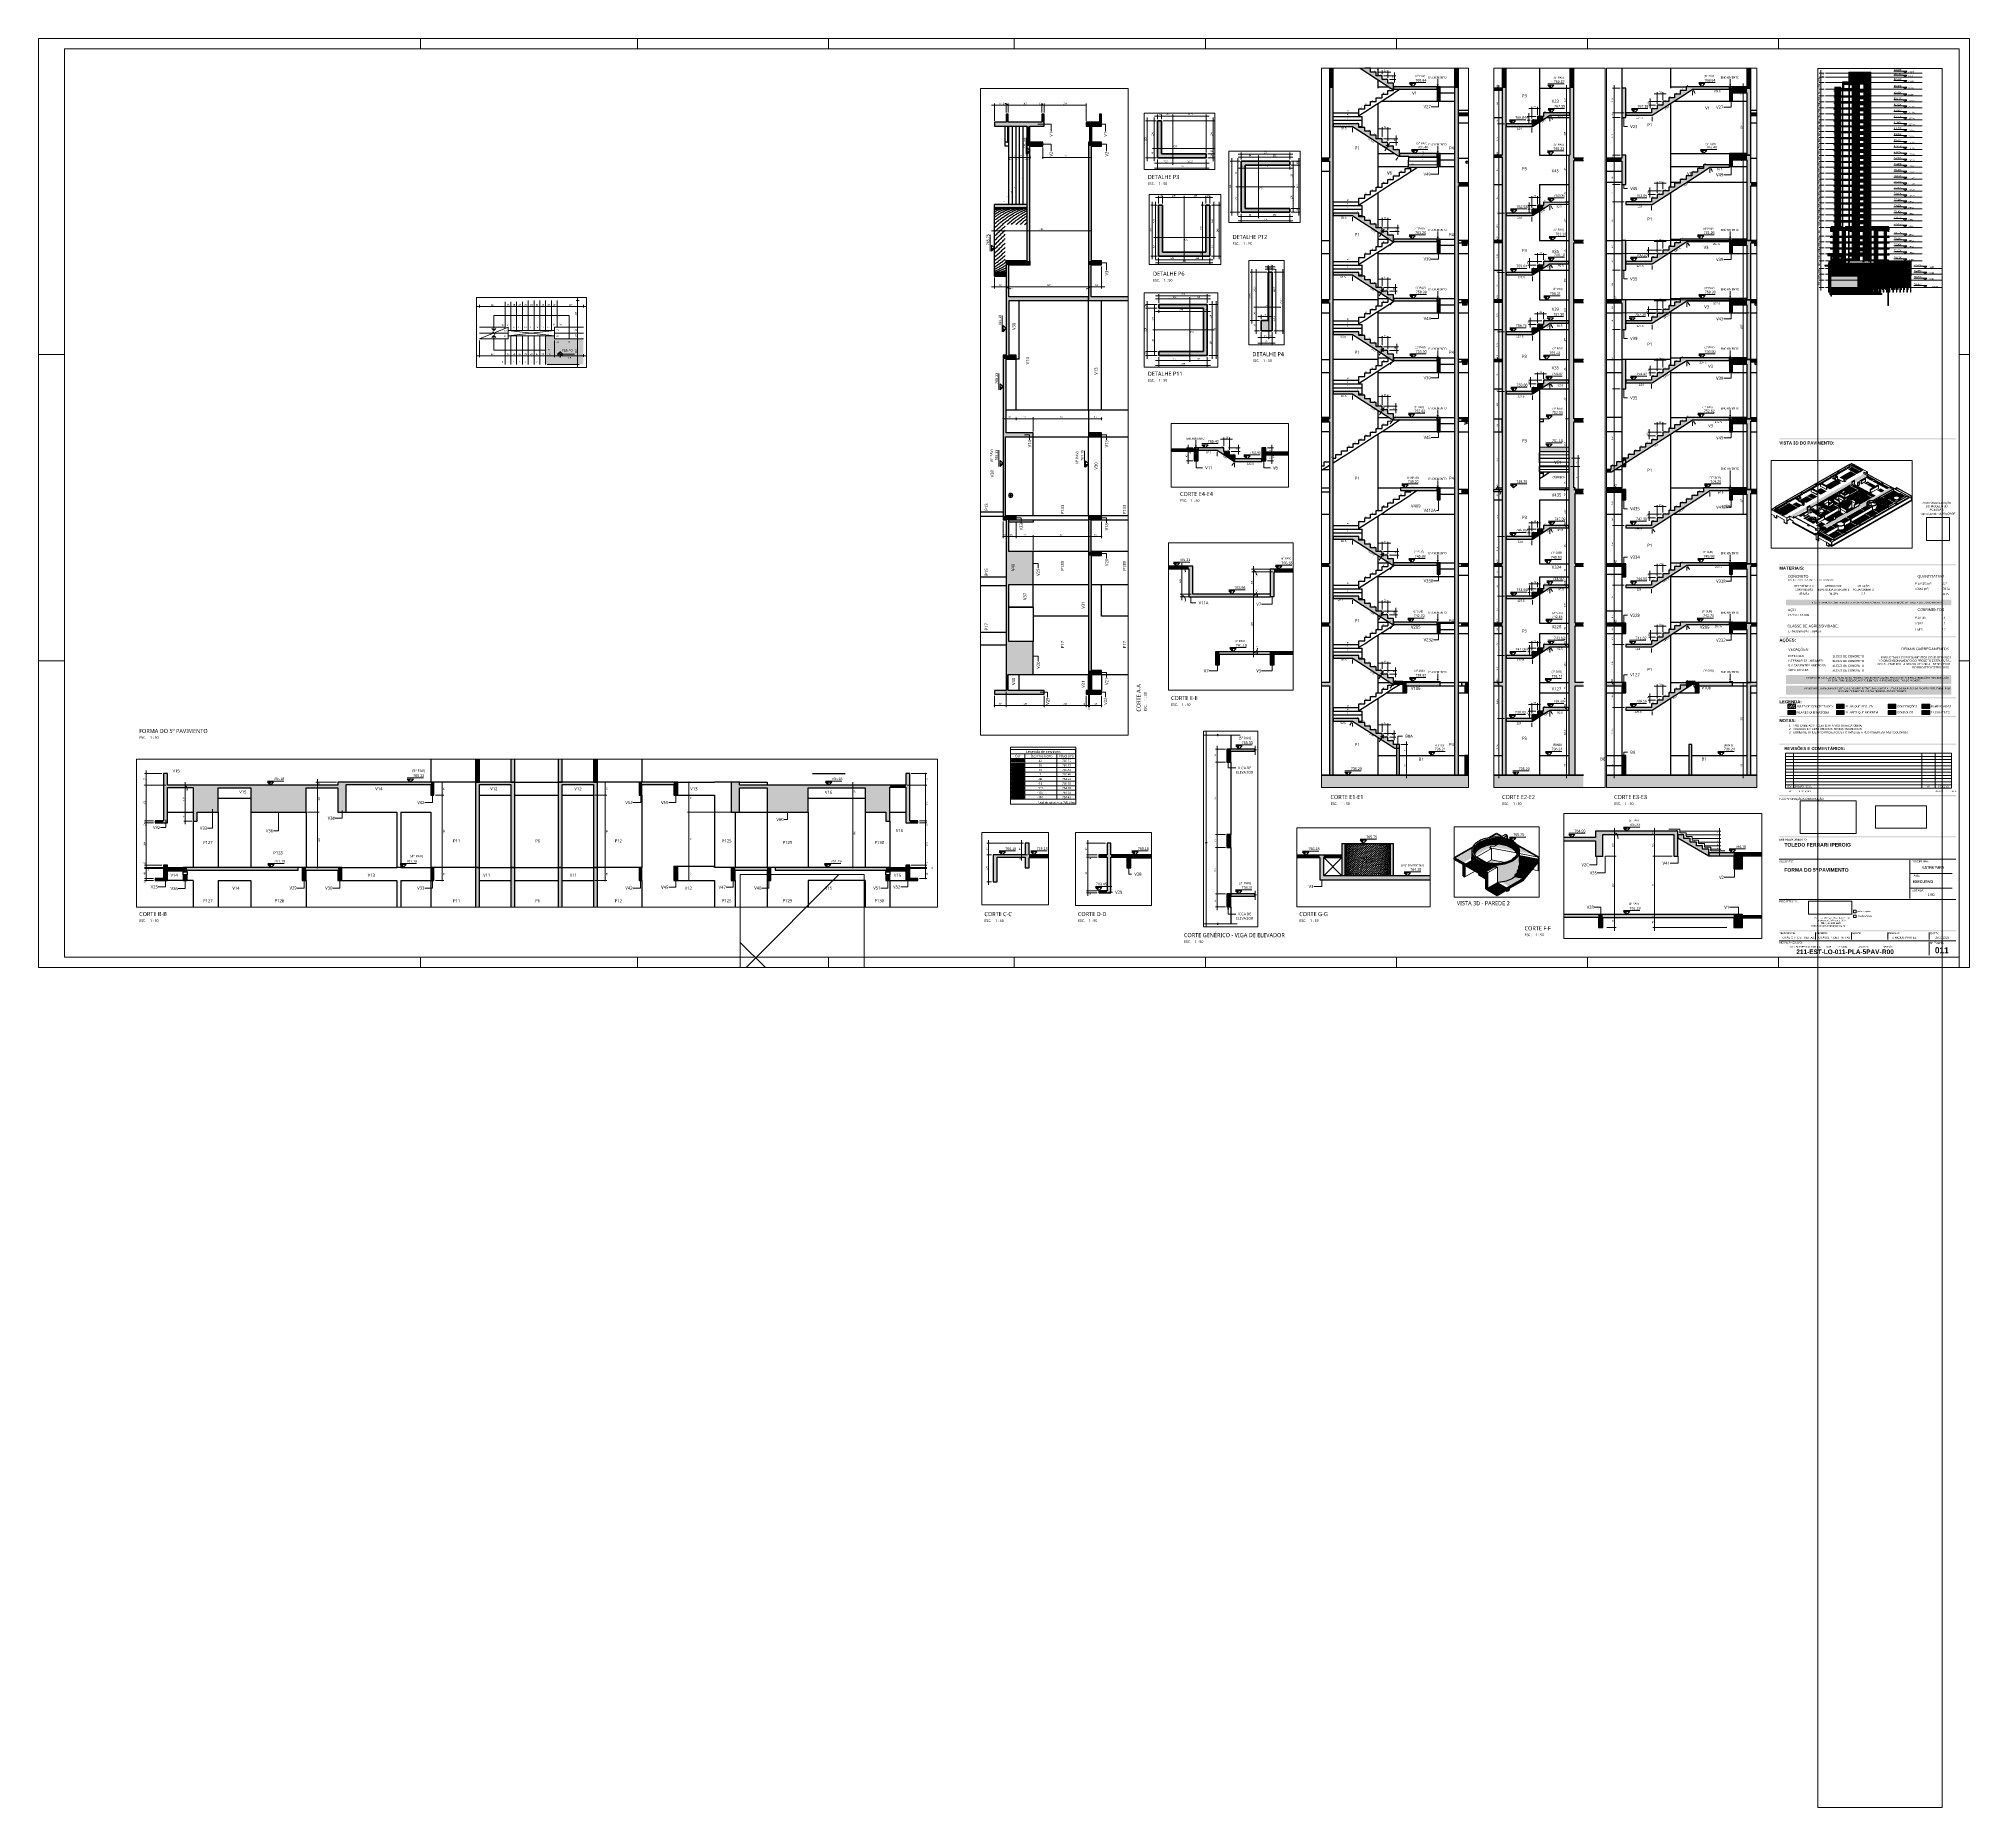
# Paper-space layout 'Layout1' of a CAD drawing. Header units: centimetres. Extents: x -68 to 119, y -81 to 90.
# The model-space entities are those that its viewports show. They can reach past a viewport. Long polylines and large blocks are cut down to what shows.
import ezdxf

# ---------------------------------------------------------------- set-up
doc = ezdxf.new("R2010")
doc.units = ezdxf.units.CM
for name, pattern in [('Aligning Line', [0.635, 0.3175, -0.3175]), ('Centro', [3.175, 0.635, -0.47625, 1.5875, -0.47625]), ('Hidden 0_75', [0.15, 0.075, -0.075]), ('Hidden 1_5', [0.22, 0.15, -0.07]), ('Projeção', [0.396875, 0.238125, -0.15875])]:
    doc.linetypes.add(name, pattern=pattern)
for name, color, linetype, lineweight in [('A-ANNO-DIMS', 7, 'Continuous', 9), ('A-ANNO-DIMS-50', 7, 'Continuous', 9), ('A-ANNO-DIMS-500', 7, 'Continuous', 9), ('A-DETL', 7, 'Continuous', 18), ('A-DETL-GENF', 7, 'Continuous', 18), ('A-DETL-IDEN', 7, 'Continuous', 9), ('A-DETL-THIN', 7, 'Continuous', 18), ('A-FLOR', 7, 'Continuous', 18), ('A-FLOR-LEVL', 7, 'Continuous', 9), ('A-GENM', 7, 'Continuous', 18), ('A-WALL', 7, 'Continuous', 25), ('A-WALL-IDEN', 7, 'Continuous', 9), ('G-ANNO-DIMS', 7, 'Continuous', 9), ('G-ANNO-SCHD', 7, 'Continuous', 9), ('G-ANNO-TEXT', 7, 'Continuous', 9), ('G-ANNO-TTLB', 7, 'Continuous', 9), ('S-BEAM', 7, 'Continuous', 18), ('S-BEAM-IDEN', 7, 'Continuous', 9), ('S-COLS', 7, 'Continuous', 18), ('S-COLS-IDEN', 7, 'Continuous', 9), ('S-FNDN', 7, 'Continuous', 25), ('S-STRS', 7, 'Continuous', 18), ('S-STRS-ANNO', 7, 'Continuous', 18), ('S-STRS-MBND', 7, 'Projeção', 18)]:
    doc.layers.add(name, color=color, linetype=linetype, lineweight=lineweight)
doc.layers.add('G-ANNO-NPLT', color=7, linetype='Continuous', plot=False)
doc.styles.add('Arial', font='arial.ttf', dxfattribs={"height": 5.953125})
doc.styles.add('Fira Sans', font='FiraSans-Regular.ttf', dxfattribs={"width": 0.95, "height": 12.5})
doc.styles.add('Fira Sans SemiBold', font='', dxfattribs={"height": 0.3})
doc.styles.add('Fira Sans SemiBold_1', font='', dxfattribs={"height": 0.45})
doc.styles.add('Fira Sans SemiBold_2', font='', dxfattribs={"height": 0.35})
doc.styles.add('Fira Sans SemiBold_3', font='', dxfattribs={"height": 0.6})
doc.styles.add('Fira Sans SemiBold_4', font='', dxfattribs={"height": 0.25})
doc.styles.add('Fira Sans_1', font='FiraSans-Regular.ttf', dxfattribs={"height": 10})
doc.styles.add('Fira Sans_2', font='FiraSans-Regular.ttf', dxfattribs={"width": 0.9, "height": 7.5})
doc.styles.add('Fira Sans_3', font='FiraSans-Regular.ttf', dxfattribs={"height": 7.5})
doc.styles.add('Fira Sans_4', font='FiraSans-Regular.ttf', dxfattribs={"width": 0.9, "height": 75})
doc.styles.add('Fira Sans_5', font='FiraSans-Regular.ttf', dxfattribs={"width": 0.95, "height": 18.75})
doc.styles.add('Fira Sans_6', font='FiraSans-Regular.ttf', dxfattribs={"height": 0.15})
doc.styles.add('Fira Sans_7', font='FiraSans-Regular.ttf', dxfattribs={"height": 0.13})
doc.styles.add('Fira Sans_8', font='FiraSans-Regular.ttf', dxfattribs={"height": 0.2})
doc.styles.add('Fira Sans_9', font='FiraSans-Regular.ttf', dxfattribs={"height": 0.25})
doc.styles.add('Fira Sans_B', font='FiraSans-Bold.ttf', dxfattribs={"height": 0.25})
doc.styles.add('Gadugi', font='gadugi.ttf', dxfattribs={"height": 15})
doc.styles.add('Gadugi_1', font='gadugi.ttf', dxfattribs={"height": 10})
doc.styles.add('Gadugi_2', font='gadugi.ttf', dxfattribs={"height": 0.2})
doc.styles.add('Gadugi_3', font='gadugi.ttf', dxfattribs={"height": 7.5})
doc.styles.add('Gadugi_4', font='gadugi.ttf', dxfattribs={"height": 12.5})
doc.styles.add('Gadugi_6', font='gadugi.ttf', dxfattribs={"height": 75})
doc.styles.add('Gadugi_B', font='gadugib.ttf', dxfattribs={"height": 7.5})
doc.styles.add('Gadugi_B_1', font='gadugib.ttf', dxfattribs={"height": 0.25})
doc.styles.add('Gadugi_B_2', font='gadugib.ttf', dxfattribs={"height": 0.4})
doc.styles.add('Libre Franklin', font='', dxfattribs={"height": 0.2})
doc.styles.add('Libre Franklin_1', font='', dxfattribs={"height": 0.25})
doc.styles.get('Fira Sans SemiBold').set_extended_font_data('Fira Sans SemiBold')
doc.styles.get('Fira Sans SemiBold_1').set_extended_font_data('Fira Sans SemiBold')
doc.styles.get('Fira Sans SemiBold_2').set_extended_font_data('Fira Sans SemiBold')
doc.styles.get('Fira Sans SemiBold_3').set_extended_font_data('Fira Sans SemiBold')
doc.styles.get('Fira Sans SemiBold_4').set_extended_font_data('Fira Sans SemiBold')
doc.styles.get('Libre Franklin').set_extended_font_data('Libre Franklin')
doc.styles.get('Libre Franklin_1').set_extended_font_data('Libre Franklin')
doc.dimstyles.new('PED_R80_1_5mm_ACIMA_As_DIR__R00', dxfattribs={"dimscale": 30.48, "dimtxt": 10.229846, "dimasz": 0.328084, "dimexe": 0.246063, "dimexo": 0.246063, "dimgap": 0.049213, "dimtad": 1, "dimdec": 1, "dimrnd": 0.5, "dimdsep": 46, "dimtxsty": 'Fira Sans_3', "dimblk1": 'DOTSMALL', "dimblk2": 'DOTSMALL', "dimsah": 1, "dimcen": 0.09, "dimdle": 0.492126, "dimazin": 0, "dimtfac": 1, "dimtdec": 4, "dimtix": 1, "dimtmove": 0, "dimatfit": 3, "dimfxl": 1, "dimtvp": 1, "dimtolj": 1, "dimtzin": 0, "dimarcsym": 2})
doc.dimstyles.new('PED_R80_1_5mm_ACIMA_As_DIR__R00_1', dxfattribs={"dimscale": 30.48, "dimtxt": 10.229846, "dimasz": 0.328084, "dimexe": 0.246063, "dimexo": 0.246063, "dimgap": 0.049213, "dimtad": 1, "dimdec": 1, "dimrnd": 0.5, "dimdsep": 46, "dimtxsty": 'Fira Sans_3', "dimblk1": 'DOTSMALL', "dimblk2": 'DOTSMALL', "dimsah": 1, "dimcen": 0.09, "dimdle": 0.492126, "dimazin": 0, "dimtfac": 1, "dimtdec": 4, "dimtix": 1, "dimtmove": 1, "dimatfit": 3, "dimfxl": 1, "dimtvp": 1, "dimtolj": 1, "dimtzin": 0, "dimarcsym": 2})
doc.dimstyles.new('PED_R80_1_5mm_ACIMA_As_DIR__R00_2', dxfattribs={"dimscale": 30.48, "dimtxt": 10.229846, "dimasz": 0.328084, "dimexe": 0.246063, "dimexo": 0.246063, "dimgap": 0.049213, "dimtad": 1, "dimdec": 1, "dimrnd": 0.5, "dimdsep": 46, "dimtxsty": 'Fira Sans_3', "dimblk1": 'DOTSMALL', "dimblk2": 'DOTSMALL', "dimsah": 1, "dimcen": 0.09, "dimdle": 0.492126, "dimazin": 0, "dimtfac": 1, "dimtdec": 4, "dimtix": 1, "dimtmove": 2, "dimatfit": 3, "dimfxl": 1, "dimtvp": 1, "dimtolj": 1, "dimtzin": 0, "dimarcsym": 2})
doc.dimstyles.new('PED_R80_1_5mm_ACIMA_As_ESQ__DEC_R00', dxfattribs={"dimscale": 30.48, "dimtxt": 10.229846, "dimasz": 0.328084, "dimexe": 0.246063, "dimexo": 0.246063, "dimgap": 0.049213, "dimtad": 1, "dimdec": 1, "dimrnd": 0.1, "dimdsep": 46, "dimtxsty": 'Fira Sans_3', "dimblk1": 'DOTSMALL', "dimblk2": 'DOTSMALL', "dimsah": 1, "dimcen": 0.09, "dimdle": 0.492126, "dimazin": 0, "dimtfac": 1, "dimtdec": 4, "dimtix": 1, "dimtmove": 0, "dimatfit": 3, "dimfxl": 1, "dimtvp": 1, "dimtolj": 1, "dimtzin": 0, "dimarcsym": 2})
doc.dimstyles.new('PED_R80_1_5mm_ACIMA_As_ESQ__R00_1', dxfattribs={"dimscale": 30.48, "dimtxt": 10.229846, "dimasz": 0.328084, "dimexe": 0.246063, "dimexo": 0.246063, "dimgap": 0.049213, "dimtad": 1, "dimdec": 1, "dimrnd": 0.5, "dimdsep": 46, "dimtxsty": 'Fira Sans_2', "dimblk1": 'DOTSMALL', "dimblk2": 'DOTSMALL', "dimsah": 1, "dimcen": 0.09, "dimdle": 0.492126, "dimazin": 0, "dimtfac": 1, "dimtdec": 4, "dimtix": 1, "dimtmove": 1, "dimatfit": 3, "dimfxl": 1, "dimtvp": 1, "dimtolj": 1, "dimtzin": 0, "dimarcsym": 2})
doc.dimstyles.new('PED_R80_1_5mm_ACIMA_As_ESQ__R00_2', dxfattribs={"dimscale": 30.48, "dimtxt": 10.229846, "dimasz": 0.328084, "dimexe": 0.246063, "dimexo": 0.246063, "dimgap": 0.049213, "dimtad": 1, "dimdec": 1, "dimrnd": 0.5, "dimdsep": 46, "dimtxsty": 'Fira Sans_2', "dimblk1": 'DOTSMALL', "dimblk2": 'DOTSMALL', "dimsah": 1, "dimcen": 0.09, "dimdle": 0.492126, "dimazin": 0, "dimtfac": 1, "dimtdec": 4, "dimtix": 1, "dimtmove": 2, "dimatfit": 3, "dimfxl": 1, "dimtvp": 1, "dimtolj": 1, "dimtzin": 0, "dimarcsym": 2})
doc.dimstyles.new('PED_R80_1_5mm_ACIMA_As_ESQ__R00_4', dxfattribs={"dimscale": 30.48, "dimtxt": 10.229846, "dimasz": 0.328084, "dimexe": 0.246063, "dimexo": 0.246063, "dimgap": 0.049213, "dimtad": 1, "dimdec": 1, "dimrnd": 0.5, "dimdsep": 46, "dimtxsty": 'Fira Sans_2', "dimblk1": 'DOTSMALL', "dimblk2": 'DOTSMALL', "dimsah": 1, "dimcen": 0.09, "dimdle": 0.492126, "dimazin": 0, "dimtfac": 1, "dimtdec": 4, "dimtix": 1, "dimtmove": 0, "dimatfit": 3, "dimfxl": 1, "dimtvp": 1, "dimtolj": 1, "dimtzin": 0, "dimarcsym": 2})
doc.dimstyles.new('PED_R80_1_5mm_ACIMA_As_ESQ__R00_5', dxfattribs={"dimscale": 30.48, "dimtxt": 102.298456, "dimasz": 3.28084, "dimexe": 2.46063, "dimexo": 2.46063, "dimgap": 0.492126, "dimtad": 1, "dimdec": 1, "dimrnd": 0.5, "dimdsep": 46, "dimtxsty": 'Fira Sans_4', "dimblk1": 'DOTSMALL', "dimblk2": 'DOTSMALL', "dimsah": 1, "dimcen": 0.09, "dimdle": 4.92126, "dimazin": 0, "dimtfac": 1, "dimtdec": 4, "dimtix": 1, "dimtmove": 2, "dimatfit": 3, "dimfxl": 1, "dimtvp": 1, "dimtolj": 1, "dimtzin": 0, "dimarcsym": 2})
doc.dimstyles.new('PED_R80_1_5mm_ACIMA_As_ESQ__R00_6', dxfattribs={"dimscale": 30.48, "dimtxt": 102.298456, "dimasz": 3.28084, "dimexe": 2.46063, "dimexo": 2.46063, "dimgap": 0.492126, "dimtad": 1, "dimdec": 1, "dimrnd": 0.5, "dimdsep": 46, "dimtxsty": 'Fira Sans_4', "dimblk1": 'DOTSMALL', "dimblk2": 'DOTSMALL', "dimsah": 1, "dimcen": 0.09, "dimdle": 4.92126, "dimazin": 0, "dimtfac": 1, "dimtdec": 4, "dimtix": 1, "dimtmove": 0, "dimatfit": 3, "dimfxl": 1, "dimtvp": 1, "dimtolj": 1, "dimtzin": 0, "dimarcsym": 2})
doc.dimstyles.new('PED_R80_1_5mm_ACIMA_As_ESQ__R00_7', dxfattribs={"dimscale": 30.48, "dimtxt": 10.229846, "dimasz": 0.328084, "dimexe": 0.246063, "dimexo": 0.246063, "dimgap": 0.049213, "dimtad": 1, "dimdec": 1, "dimrnd": 0.5, "dimdsep": 46, "dimtxsty": 'Fira Sans_2', "dimblk1": 'DOTSMALL', "dimblk2": 'DOTSMALL', "dimsah": 1, "dimcen": 0.09, "dimdle": 0.492126, "dimazin": 0, "dimtfac": 1, "dimtdec": 4, "dimtix": 1, "dimtmove": 0, "dimatfit": 3, "dimfxl": 1, "dimtvp": 1, "dimtolj": 1, "dimtzin": 0, "dimarcsym": 2})
doc.dimstyles.new('PED_R80_2_0mm_ACIMA_As_ESQ__SEM_LINHA_R00_1', dxfattribs={"dimscale": 30.48, "dimtxt": 13.639794, "dimasz": 0.04101, "dimexe": 0.246063, "dimexo": 0.246063, "dimgap": 0.049213, "dimtad": 0, "dimjust": 2, "dimdec": 1, "dimrnd": 0.5, "dimdsep": 46, "dimtxsty": 'Fira Sans_1', "dimblk1": 'NONE', "dimblk2": 'DOTSMALL', "dimsah": 1, "dimcen": 0.09, "dimdle": 0.492126, "dimse1": 1, "dimsd1": 1, "dimsd2": 1, "dimazin": 0, "dimtfac": 1, "dimtdec": 4, "dimtix": 1, "dimtmove": 2, "dimatfit": 3, "dimfxl": 1, "dimtvp": 1, "dimtolj": 1, "dimtzin": 0, "dimarcsym": 2})
picture_1 = doc.add_image_def('image1.png', size_in_pixel=(421, 183))
picture_2 = doc.add_image_def('image2.jpg', size_in_pixel=(768, 452))
picture_3 = doc.add_image_def('image3.png', size_in_pixel=(200, 200))
picture_4 = doc.add_image_def('image4.jpg', size_in_pixel=(541, 540))
picture_5 = doc.add_image_def('image5.jpg', size_in_pixel=(225, 224))
picture_6 = doc.add_image_def('image6.jpg', size_in_pixel=(3048, 900))
pattern_1 = [(45, (0, 0), (-0.07071068, 0.07071068), [])]
pattern_2 = [(45, (29269.847, 78788.5), (-7.071068, 7.071068), [])]
pattern_3 = [(45, (30682.196, 78788.5), (-7.071068, 7.071068), [])]

# ---------------------------------------------------------------- blocks, each defined once
blk = doc.blocks.new('PED_FOLHAS_CARIMBO_PED_R04_2020 - A0LL-2873132-211-EST-LO-011-PLA-5PAV')
at = {"layer": 'G-ANNO-TTLB', "true_color": 0xdadada}
for points in [[(117.74, 51.27), (117.74, 51.17), (100.65, 51.17), (100.65, 51.27)], [(117.74, 39.07), (117.74, 38.97), (100.65, 38.97), (100.65, 39.07)], [(117.3, 35.64), (117.3, 35.09), (101.3, 35.09), (101.3, 35.64)], [(117.74, 32.09), (117.74, 31.99), (100.65, 31.99), (100.65, 32.09)], [(117.3, 28.35), (117.3, 27.48), (101.3, 27.48), (101.3, 28.35)], [(117.74, 26.19), (117.74, 26.09), (100.65, 26.09), (100.65, 26.19)], [(117.3, 27.31), (117.3, 26.44), (101.3, 26.44), (101.3, 27.31)], [(117.74, 24.36), (117.74, 24.26), (100.65, 24.26), (100.65, 24.36)], [(117.74, 21.7), (117.74, 21.6), (100.65, 21.6), (100.65, 21.7)], [(117.74, 16.7), (117.74, 16.6), (100.65, 16.6), (100.65, 16.7)], [(117.74, 12.7), (117.74, 12.6), (100.65, 12.6), (100.65, 12.7)], [(117.74, 3.6), (117.74, 3.5), (100.65, 3.5), (100.65, 3.6)]]:
    blk.add_hatch(color=254, dxfattribs=at).paths.add_polyline_path(points, flags=0)
at = {"layer": 'G-ANNO-TTLB', "true_color": 0xff8040}
h = blk.add_hatch(dxfattribs=at)
h.set_pattern_fill('FP_6', color=11, style=0, pattern_type=2)
h.set_pattern_definition([(45, (0, 0), (-0.10606602, 0.10606602), [])])
h.paths.add_polyline_path([(102.21, 25.5), (102.21, 25.1), (101.46, 25.1), (101.46, 25.5)], flags=0)
at = {"layer": 'G-ANNO-TTLB', "true_color": 0x0000ff}
h = blk.add_hatch(dxfattribs=at)
h.set_pattern_fill('FP_7', color=5, style=0, pattern_type=2)
h.set_pattern_definition([(45, (0, 0), (-0.07071068, 0.07071068), []), (135, (0, 0), (-0.07071068, -0.07071068), [])])
h.paths.add_polyline_path([(102.21, 24.91), (102.21, 24.51), (101.46, 24.51), (101.46, 24.91)], flags=0)
at = {"layer": 'G-ANNO-TTLB', "true_color": 0x808080}
blk.add_hatch(color=8, dxfattribs=at).paths.add_polyline_path([(106.93, 25.5), (106.93, 25.1), (106.18, 25.1), (106.18, 25.5)], flags=0)
h = blk.add_hatch(dxfattribs=at)
h.set_pattern_fill('FP_8', color=8, style=0, pattern_type=2)
h.set_pattern_definition(pattern_1)
h.paths.add_polyline_path([(106.93, 24.91), (106.93, 24.51), (106.18, 24.51), (106.18, 24.91)], flags=0)
at = {"layer": 'G-ANNO-TTLB', "true_color": 0xffb0ff}
blk.add_hatch(color=211, dxfattribs=at).paths.add_polyline_path([(111.94, 25.5), (111.94, 25.1), (111.19, 25.1), (111.19, 25.5)], flags=0)
at = {"layer": 'G-ANNO-TTLB', "true_color": 0x89f7fa}
blk.add_hatch(color=131, dxfattribs=at).paths.add_polyline_path([(111.94, 24.91), (111.94, 24.51), (111.19, 24.51), (111.19, 24.91)], flags=0)
at = {"layer": 'G-ANNO-TTLB', "true_color": 0xc7e69d}
blk.add_hatch(color=71, dxfattribs=at).paths.add_polyline_path([(115.21, 25.5), (115.21, 25.1), (114.46, 25.1), (114.46, 25.5)], flags=0)
at = {"layer": 'G-ANNO-TTLB', "true_color": 0x808080}
h = blk.add_hatch(dxfattribs=at)
h.set_pattern_fill('FP_8', color=8, style=0, pattern_type=2)
h.set_pattern_definition(pattern_1)
h.paths.add_polyline_path([(115.21, 24.91), (115.21, 24.51), (114.46, 24.51), (114.46, 24.91)], flags=0)
at = {"layer": 'G-ANNO-TTLB'}
for p, q in [((-67.95, 0), (-67.95, 90)), ((-67.95, 90), (119.05, 90)), ((-30.95, 90), (-30.95, 89)), ((-9.95, 90), (-9.95, 89)), ((8.55, 90), (8.55, 89)), ((26.55, 90), (26.55, 89)), ((45.05, 90), (45.05, 89)), ((63.55, 90), (63.55, 89)), ((82.05, 90), (82.05, 89)), ((100.55, 90), (100.55, 89)), ((119.05, 90), (119.05, 0)), ((-65.45, 1), (-65.45, 89)), ((-65.45, 89), (118.05, 89)), ((118.05, 89), (118.05, 1)), ((-67.95, 59.4), (-65.45, 59.4)), ((118.05, 59.4), (119.05, 59.4)), ((-67.95, 29.7), (-65.45, 29.7)), ((118.05, 29.7), (119.05, 29.7)), ((118.05, 29.7), (119.05, 29.7)), ((102.21, 24.91), (101.46, 24.91)), ((101.46, 24.91), (101.46, 24.51)), ((101.46, 24.51), (102.21, 24.51)), ((102.21, 24.51), (102.21, 24.91)), ((106.93, 25.5), (106.18, 25.5)), ((106.18, 25.5), (106.18, 25.1)), ((106.18, 25.1), (106.93, 25.1)), ((106.93, 24.91), (106.18, 24.91)), ((106.18, 24.91), (106.18, 24.51)), ((106.18, 24.51), (106.93, 24.51)), ((106.93, 25.1), (106.93, 25.5)), ((106.93, 24.51), (106.93, 24.91)), ((111.94, 25.5), (111.19, 25.5)), ((111.19, 25.5), (111.19, 25.1)), ((111.19, 25.1), (111.94, 25.1)), ((111.94, 24.91), (111.19, 24.91)), ((111.19, 24.91), (111.19, 24.51)), ((111.19, 24.51), (111.94, 24.51)), ((111.94, 25.1), (111.94, 25.5)), ((111.94, 24.51), (111.94, 24.91)), ((115.21, 25.5), (114.46, 25.5)), ((114.46, 25.5), (114.46, 25.1)), ((114.46, 25.1), (115.21, 25.1)), ((115.21, 24.91), (114.46, 24.91)), ((114.46, 24.91), (114.46, 24.51)), ((114.46, 24.51), (115.21, 24.51)), ((115.21, 25.1), (115.21, 25.5)), ((115.21, 24.51), (115.21, 24.91)), ((118.05, 0), (118.05, 12.89)), ((118.05, 0), (118.05, 12.89)), ((100.64, 10.5), (117.74, 10.5)), ((113.27, 6.7), (113.27, 10.4)), ((113.27, 9.1), (117.37, 9.1)), ((113.27, 7.7), (117.37, 7.7)), ((100.64, 6.6), (117.74, 6.6)), ((100.64, 2.6), (117.74, 2.6)), ((104.14, 3.4), (104.14, 2.7)), ((107.64, 3.4), (107.64, 2.7)), ((111.14, 3.4), (111.14, 2.7)), ((115.14, 3.4), (115.14, 2.7)), ((115.14, 2.5), (115.14, 1.2)), ((118.05, 1), (-65.45, 1)), ((-30.95, 1), (-30.95, 0)), ((-9.95, 1), (-9.95, 0)), ((8.55, 1), (8.55, 0)), ((26.55, 1), (26.55, 0)), ((45.05, 1), (45.05, 0)), ((63.55, 1), (63.55, 0)), ((82.05, 1), (82.05, 0)), ((100.55, 1), (100.55, 0)), ((119.05, 0), (-67.95, 0))]:
    blk.add_line(p, q, dxfattribs=at)
at = {"layer": 'G-ANNO-TTLB', "color": 11, "true_color": 0xff8040}
for p, q in [((102.21, 25.5), (101.46, 25.5)), ((101.46, 25.5), (101.46, 25.1)), ((101.46, 25.1), (102.21, 25.1)), ((102.21, 25.1), (102.21, 25.5))]:
    blk.add_line(p, q, dxfattribs=at)
at = {"layer": 'G-ANNO-TTLB', "attachment_point": 1}
for s, insert, char_height, width, style in [('VISTA 3D DO PAVIMENTO:', (100.65, 50.97), 0.3, 6.0608, 'Fira Sans SemiBold'), ('PARA VISUALIZAÇÃO', (114.46, 45.11), 0.2, 3.3992, 'Libre Franklin'), ('https://autode.sk/3GyCPGE', (114.3, 44.06), 0.2, 4.1447, 'Libre Franklin'), ('DO MODELO 3D,', (114.82, 44.79), 0.2, 2.5413, 'Libre Franklin'), ('ACESSAR:', (115.21, 44.47), 0.2, 1.5954, 'Libre Franklin'), ('MATERIAIS:', (100.65, 38.85), 0.3, 2.7017, 'Fira Sans SemiBold'), ('CONCRETO', (101.48, 38.03), 0.25, 2.3169, 'Libre Franklin_1'), ('(VÁLIDO PARA O PAVIMENTO DA PRANCHA)', (101.5, 37.62), 0.15, 4.8262, 'Fira Sans_6'), ('QUANTITATIVO', (114.03, 38.03), 0.25, 3.1426, 'Libre Franklin_1'), ('AÇO', (101.48, 34.78), 0.25, 0.8979, 'Libre Franklin_1'), ('RECOMENDAMOS A CONTRATAÇÃO DE TECNOLOGIA DO CONCRETO PARA A DEFINIÇÃO DO TRAÇO A SER USADO NA OBRA.', (103.71, 35.43), 0.15, 13.5646, 'Fira Sans_6'), ('COBRIMENTOS', (114.03, 34.8), 0.25, 3.0705, 'Libre Franklin_1'), ('AÇÕES:', (100.65, 31.87), 0.3, 1.6996, 'Fira Sans SemiBold'), ('CLASSE DE AGRESSIVIDADE:', (101.44, 33.21), 0.25, 5.7802, 'Libre Franklin_1'), ('VEDAÇÕES:', (101.5, 30.94), 0.25, 2.3489, 'Libre Franklin_1'), ('EXTERNAS:', (101.5, 30.27), 0.2, 1.8038, 'Libre Franklin'), ('PARA DEMAIS CARREGAMENTOS CONSIDERADOS ', (110.46, 30.15), 0.2, 7.9608, 'Libre Franklin'), ('DEMAIS CARREGAMENTOS', (112.47, 31), 0.25, 5.4755, 'Libre Franklin_1'), ('ÁREA COMUM:', (101.5, 28.92), 0.2, 2.3008, 'Libre Franklin'), ('INTERNAS ÀS UNIDADES:', (101.5, 29.82), 0.2, 3.9684, 'Libre Franklin'), ('DIVISAS ENTRE UNIDADES:', (101.5, 29.37), 0.2, 4.2489, 'Libre Franklin'), ('IMPORTANTE: CONSULTAR A FOLHA 000 DO PROJETO PARA ESPECIFICAÇÕES, PROCEDIMENTO E RECOMENDAÇÕES PARA EXECUÇÃO ', (103.23, 28.14), 0.15, 14.7831, 'Fira Sans_6'), ('CONSULTAR FOLHA 000 OU MEMORIAL DESCRITIVO', (110.14, 29.5), 0.2, 8.3456, 'Libre Franklin'), ('NO DIMENSIONAMENTO DO PROJETO ESTRUTURAL, ', (110.23, 29.83), 0.2, 8.2333, 'Libre Franklin'), ('DO PROJETO ESTRUTURAL', (113.51, 29.18), 0.2, 4.265, 'Libre Franklin'), ('IMPORTANTE: O MEMORIAL DESCRITIVO DO PROJETO ESTRUTURAL COMPÕE A LISTA DE DOCUMENTOS DO PROJETO ESTRUTURAL. ESSE ', (103.05, 27.1), 0.15, 15.208, 'Fira Sans_6'), ('DA ESTRUTURA. ESSE DOCUMENTO É EMITIDO NA FASE PRÉ-EXECUTIVA DO PROJETO.', (105.37, 27.89), 0.15, 9.524, 'Fira Sans_6'), ('DOCUMENTO É EMITIDO NA FASE PRÉ-EXECUTIVA DO PROJETO.', (106.38, 26.85), 0.15, 7.0789, 'Fira Sans_6'), ('LEGENDA:', (100.65, 25.9), 0.3, 2.3329, 'Fira Sans SemiBold'), ('JUNTA DE CONCRETAGEM', (102.3, 25.4), 0.2, 4.1527, 'Libre Franklin'), ('PILARES QUE NASCEM', (102.3, 24.81), 0.2, 3.5916, 'Libre Franklin'), ('PILAR QUE SEGUEM', (107.03, 25.4), 0.2, 3.1506, 'Libre Franklin'), ('PILARES QUE MORREM', (107.03, 24.82), 0.2, 3.6717, 'Libre Franklin'), ('CONTENÇÕES', (112.05, 25.4), 0.2, 2.2447, 'Libre Franklin'), ('CONSOLOS', (112.05, 24.82), 0.2, 1.8198, 'Libre Franklin'), ('RAMPAS/ABAS', (115.31, 25.4), 0.2, 2.4211, 'Libre Franklin'), ('ENCHIMENTO', (115.31, 24.82), 0.2, 2.1806, 'Libre Franklin'), ('NOTAS:', (100.65, 24.08), 0.3, 1.7637, 'Fira Sans SemiBold'), ('2.  MEDIDAS EM CENTÍMETROS, NÍVEIS EM METROS;', (101.58, 23.22), 0.2, 8.1612, 'Libre Franklin'), ('3.  SOMENTE UTILIZAR O PROJETO DE FORMAS SE A PLOTAGEM ESTIVER COLORIDA.', (101.58, 22.89), 0.2, 13.3802, 'Libre Franklin'), ('1.  NÃO CABE AO PROJETISTA A VISTORIA DA OBRA;', (101.58, 23.54), 0.2, 8.1772, 'Libre Franklin'), ('REVISÕES E COMENTÁRIOS:', (101.13, 21.37), 0.3, 6.5017, 'Fira Sans SemiBold'), ('Nº           DESCRIÇÃO                                                                                                                                                                                                                  AUTOR             DATA                                        ', (101.6, 17.15), 0.15, 19.3367, 'Fira Sans_6'), ('INCORPORAÇÃO/CONSTRUÇÃO', (100.63, 16.44), 0.2, 4.9384, 'Fira Sans_8'), ('EMPREENDIMENTO:', (100.63, 12.5), 0.2, 3.1105, 'Fira Sans_8'), ('ASSUNTO:', (100.63, 10.39), 0.2, 1.6194, 'Fira Sans_8'), ('DISCIPLINA:', (113.49, 10.38), 0.2, 1.8759, 'Fira Sans_8'), ('ESTRUTURA', (114.49, 9.82), 0.25, 2.373, 'Fira Sans_B'), ('FASE:', (113.49, 9.01), 0.2, 0.8658, 'Fira Sans_8'), ('ESCALA:', (113.49, 7.59), 0.2, 1.2747, 'Fira Sans_8'), ('PROJETISTA:', (100.63, 6.51), 0.2, 1.9481, 'Fira Sans_8'), ('https://www.pedreiratopazio.eng.br/', (103.77, 4.12), 0.15, 4.3612, 'Fira Sans_6'), ('AV. EUSÉBIO MATOSO, 690, CJ. 28', (104.03, 4.87), 0.15, 3.7278, 'Fira Sans_6'), ('PINHEIROS, SÃO PAULO/SP', (104.3, 4.62), 0.15, 3.0945, 'Fira Sans_6'), ('TEL: (11) 3034-6489', (104.67, 4.37), 0.15, 2.1726, 'Fira Sans_6'), ('pedreira-topázio', (108.2, 5.51), 0.13, 1.7797, 'Fira Sans_7'), ('@pedreiratopazio', (108.2, 5.05), 0.13, 1.9241, 'Fira Sans_7'), ('RESPONSÁVEL:', (100.65, 3.4), 0.15, 1.6835, 'Fira Sans_6'), ('NOME ARQUIVO:', (100.65, 2.52), 0.2, 2.6215, 'Fira Sans_8'), ('CÓD. EMPREEND.', (101.66, 2.07), 0.15, 1.9401, 'Fira Sans_6'), ('DISCIPLINA', (103.47, 2.07), 0.15, 1.2667, 'Fira Sans_6'), ('GERENTE:', (104.25, 3.4), 0.15, 1.0983, 'Fira Sans_6'), ('FASE', (105.13, 2.07), 0.15, 0.5451, 'Fira Sans_6'), ('Nº FOLHA', (106.27, 2.07), 0.15, 1.1224, 'Fira Sans_6'), ('EQUIPE:', (107.73, 3.4), 0.15, 0.9059, 'Fira Sans_6'), ('ASSUNTO', (108.32, 2.07), 0.15, 1.0743, 'Fira Sans_6'), ('REVISÃO', (110.69, 2.07), 0.15, 0.962, 'Fira Sans_6'), ('DESENHO:', (111.23, 3.4), 0.15, 1.1705, 'Fira Sans_6'), ('DATA:', (115.24, 3.41), 0.2, 0.9219, 'Fira Sans_8'), ('Nº FOLHA:', (115.24, 2.49), 0.2, 1.6675, 'Fira Sans_8')]:
    blk.add_mtext(s, dxfattribs=dict(at, insert=insert, char_height=char_height, width=width, style=style))
at = {"layer": 'G-ANNO-TTLB'}
image = blk.add_image(picture_3, insert=(114.89, 41.36), size_in_units=(2.24, 2.24), dxfattribs=at)
image.dxf.flags = 7
image = blk.add_image(picture_2, insert=(102.67, 12.97), size_in_units=(5.41, 3.19), dxfattribs=at)
image.dxf.flags = 7
image = blk.add_image(picture_1, insert=(109.96, 13.51), size_in_units=(4.95, 2.15), dxfattribs=at)
image.dxf.flags = 7
image = blk.add_image(picture_6, insert=(103.48, 5.18), size_in_units=(4.19, 1.24), dxfattribs=at)
image.dxf.flags = 7
image = blk.add_image(picture_4, insert=(107.83, 5.31), size_in_units=(0.25, 0.25), dxfattribs=at)
image.dxf.flags = 7
image = blk.add_image(picture_5, insert=(107.83, 4.84), size_in_units=(0.25, 0.249), dxfattribs=at)
image.dxf.flags = 7
blk = doc.blocks.new('Viewport - PED_TÍTULO_FRM_CRT_DET__R00-1758891-211-EST-LO-011-PLA-5PAV')
at = {"layer": 'G-ANNO-TTLB', "insert": (0.26, -0.18), "char_height": 0.25, "width": 0.8418, "attachment_point": 1, "style": 'Gadugi_B_1'}
blk.add_mtext('ESC.', dxfattribs=at)
blk = doc.blocks.new('PED_SAPATA_RET_R00_2019 - 180 180 29 120 70 25-3038506-CT 004 K - CORTE ESQ_ 5PAV')
at = {"layer": 'S-FNDN', "lineweight": 9, "true_color": 0xc0c0c0}
for points in [[(792.75, 73314), (972.75, 73314), (942.75, 73359), (822.75, 73359)], [(937.75, 73289), (972.75, 73289), (972.25, 73314), (792.75, 73314), (792.75, 73289), (923.25, 73289)]]:
    blk.add_hatch(color=9, dxfattribs=at).paths.add_polyline_path(points, flags=0)
at = {"layer": 'S-FNDN', "lineweight": 9}
for p, q in [((792.75, 73314), (822.75, 73359)), ((822.75, 73359), (942.75, 73359)), ((942.75, 73359), (972.75, 73314)), ((972.75, 73314), (792.75, 73314)), ((792.75, 73314), (972.75, 73314)), ((792.75, 73289), (792.75, 73314)), ((972.75, 73314), (972.75, 73289)), ((972.75, 73289), (792.75, 73289))]:
    blk.add_line(p, q, dxfattribs=at)
blk = doc.blocks.new('PED_SAPATA_RET_R00_2019 - 200 200 34 110 70 25-3038503-CT 004 K - CORTE ESQ_ 5PAV')
at = {"layer": 'S-FNDN', "lineweight": 9, "true_color": 0xc0c0c0}
h = blk.add_hatch(color=9, dxfattribs=at)
h.paths.add_polyline_path([(1010.75, 73314), (1050.75, 73359), (1005.75, 73314)], flags=0)
h.paths.add_polyline_path([(1200.75, 73314), (1205.75, 73314), (1160.75, 73359)], flags=0)
h = blk.add_hatch(color=9, dxfattribs=at)
h.paths.add_polyline_path([(1200.75, 73289), (1205.75, 73289), (1205.75, 73314), (1200.75, 73314)], flags=0)
h.paths.add_polyline_path([(1010.75, 73289), (1010.75, 73314), (1005.75, 73314), (1005.75, 73289)], flags=0)
at = {"layer": 'S-FNDN', "lineweight": 9}
for p, q in [((1005.75, 73314), (1050.75, 73359)), ((1160.75, 73359), (1205.75, 73314)), ((1010.75, 73314), (1005.75, 73314)), ((1005.75, 73314), (1010.75, 73314)), ((1005.75, 73289), (1005.75, 73314)), ((1205.75, 73314), (1200.75, 73314)), ((1200.75, 73314), (1205.75, 73314)), ((1205.75, 73314), (1205.75, 73289)), ((1010.75, 73289), (1005.75, 73289)), ((1205.75, 73289), (1200.75, 73289))]:
    blk.add_line(p, q, dxfattribs=at)
blk = doc.blocks.new('PED_SAPATA_RET_R00_2019 - 110 190 29 110 70 25-3038507-CT 004 K - CORTE ESQ_ 5PAV')
at = {"layer": 'S-FNDN', "lineweight": 9, "true_color": 0xc0c0c0}
for points in [[(1111.18, 73314), (1200.75, 73314), (1160.75, 73359), (1050.75, 73359), (1010.75, 73314), (1055.75, 73314)], [(1055.75, 73289), (1200.75, 73289), (1200.75, 73314), (1010.75, 73314), (1010.75, 73289), (1022.75, 73289)]]:
    blk.add_hatch(color=9, dxfattribs=at).paths.add_polyline_path(points, flags=0)
at = {"layer": 'S-FNDN', "lineweight": 9}
for p, q in [((1010.75, 73314), (1050.75, 73359)), ((1050.75, 73359), (1160.75, 73359)), ((1160.75, 73359), (1200.75, 73314)), ((1200.75, 73314), (1010.75, 73314)), ((1010.75, 73314), (1200.75, 73314)), ((1010.75, 73289), (1010.75, 73314)), ((1200.75, 73314), (1200.75, 73289)), ((1200.75, 73289), (1010.75, 73289))]:
    blk.add_line(p, q, dxfattribs=at)
blk = doc.blocks.new('PED_SAPATA_RET_R00_2019 - 250 170 130 47 70 25-3038508-CT 004 K - CORTE ESQ_ 5PAV')
at = {"layer": 'S-FNDN', "lineweight": 9, "true_color": 0xc0c0c0}
for points in [[(734.79, 73314), (758.25, 73314), (696.75, 73359), (649.75, 73359), (588.25, 73314), (691.75, 73314)], [(673.75, 73289), (758.25, 73289), (758.25, 73314), (588.25, 73314), (588.25, 73289), (654.75, 73289)]]:
    blk.add_hatch(color=9, dxfattribs=at).paths.add_polyline_path(points, flags=0)
at = {"layer": 'S-FNDN', "lineweight": 9}
for p, q in [((588.25, 73314), (649.75, 73359)), ((649.75, 73359), (696.75, 73359)), ((696.75, 73359), (758.25, 73314)), ((758.25, 73314), (588.25, 73314)), ((588.25, 73314), (758.25, 73314)), ((588.25, 73289), (588.25, 73314)), ((758.25, 73314), (758.25, 73289)), ((758.25, 73289), (588.25, 73289))]:
    blk.add_line(p, q, dxfattribs=at)
blk = doc.blocks.new('PED_SAPATA_RET_R00_2019 - 410 210 210 34 80 35-3266670-CT 004 K - CORTE ESQ_ 5PAV')
at = {"layer": 'S-FNDN', "lineweight": 9, "true_color": 0xc0c0c0}
h = blk.add_hatch(color=9, dxfattribs=at)
h.paths.add_polyline_path([(248.48, 73324), (260.31, 73324), (293.75, 73359), (298.75, 73359), (298.75, 73369), (293.75, 73369), (205.75, 73324)], flags=0)
h.paths.add_polyline_path([(370.75, 73324), (415.75, 73324), (327.75, 73369), (322.75, 73369), (322.75, 73359), (327.75, 73359), (361.19, 73324)], flags=0)
h = blk.add_hatch(color=9, dxfattribs=at)
h.paths.add_polyline_path([(250.75, 73289), (250.75, 73314), (260.31, 73324), (205.75, 73324), (205.75, 73289), (248.48, 73289)], flags=0)
h.paths.add_polyline_path([(415.75, 73289), (415.75, 73324), (361.19, 73324), (370.75, 73314), (370.75, 73289)], flags=0)
at = {"layer": 'S-FNDN', "lineweight": 9}
for p, q in [((205.75, 73324), (293.75, 73369)), ((293.75, 73369), (298.75, 73369)), ((322.75, 73369), (327.75, 73369)), ((327.75, 73369), (415.75, 73324)), ((260.31, 73324), (205.75, 73324)), ((205.75, 73324), (260.31, 73324)), ((205.75, 73289), (205.75, 73324)), ((415.75, 73324), (361.19, 73324)), ((361.19, 73324), (415.75, 73324)), ((415.75, 73324), (415.75, 73289)), ((250.75, 73289), (205.75, 73289)), ((415.75, 73289), (370.75, 73289))]:
    blk.add_line(p, q, dxfattribs=at)
blk = doc.blocks.new('PED_SAPATA_RET_R00_2019 - 150 200 110 29 70 25-3038518-CT 004 K - CORTE ESQ_ 5PAV')
at = {"layer": 'S-FNDN', "lineweight": 9, "true_color": 0xc0c0c0}
for points in [[(85.75, 73314), (104.75, 73314), (117.09, 73355.14), (109.75, 73359), (80.75, 73359), (35.31, 73335.08), (55.75, 73324), (55.75, 73314)], [(104.75, 73289), (104.75, 73314), (55.75, 73314), (55.75, 73289), (85.75, 73289)]]:
    blk.add_hatch(color=9, dxfattribs=at).paths.add_polyline_path(points, flags=0)
at = {"layer": 'S-FNDN', "lineweight": 9}
for p, q in [((35.31, 73335.08), (80.75, 73359)), ((80.75, 73359), (109.75, 73359)), ((109.75, 73359), (117.09, 73355.14)), ((104.75, 73314), (55.75, 73314)), ((55.75, 73314), (104.75, 73314)), ((104.75, 73289), (55.75, 73289))]:
    blk.add_line(p, q, dxfattribs=at)
blk = doc.blocks.new('PED_SAPATA_RET_R00_2019 - 230 150 130 50 70 25-3038521-CT 004 K - CORTE ESQ_ 5PAV')
at = {"layer": 'S-FNDN', "lineweight": 9, "true_color": 0xc0c0c0}
for points in [[(-1312.75, 73459), (-1312.75, 73469.35), (-1324.25, 73459)], [(-1324.25, 73434), (-1312.75, 73434), (-1312.75, 73459), (-1324.25, 73459), (-1324.25, 73452.3)]]:
    blk.add_hatch(color=9, dxfattribs=at).paths.add_polyline_path(points, flags=0)
at = {"layer": 'S-FNDN', "lineweight": 9}
for p, q in [((-1324.25, 73459), (-1312.75, 73469.35)), ((-1312.75, 73459), (-1324.25, 73459)), ((-1324.25, 73459), (-1312.75, 73459)), ((-1324.25, 73434), (-1324.25, 73459)), ((-1312.75, 73434), (-1324.25, 73434))]:
    blk.add_line(p, q, dxfattribs=at)
blk = doc.blocks.new('PED_SAPATA_RET_R00_2019 - 300 300 45 130 90 30-3038526-CT 004 K - CORTE ESQ_ 5PAV')
at = {"layer": 'S-FNDN', "lineweight": 9, "true_color": 0xc0c0c0}
for points in [[(204.75, 73319), (205.75, 73319), (205.75, 73324), (248.48, 73345.85), (248.48, 73379), (245.75, 73379), (195.82, 73343.76), (203.25, 73319)], [(204.75, 73289), (205.75, 73289), (205.75, 73319), (203.25, 73319), (204.75, 73314)]]:
    blk.add_hatch(color=9, dxfattribs=at).paths.add_polyline_path(points, flags=0)
at = {"layer": 'S-FNDN', "lineweight": 9}
for p, q in [((195.82, 73343.76), (245.75, 73379)), ((245.75, 73379), (248.48, 73379)), ((205.75, 73319), (203.25, 73319)), ((203.25, 73319), (205.75, 73319)), ((205.75, 73289), (204.75, 73289))]:
    blk.add_line(p, q, dxfattribs=at)
blk = doc.blocks.new('PED_SAPATA_RET_R00_2019 - 240 240 70 59 70 25-3038530-CT 004 K - CORTE ESQ_ 5PAV')
at = {"layer": 'S-FNDN', "lineweight": 9, "true_color": 0xc0c0c0}
for points in [[(972.75, 73314), (1005.75, 73314), (1026.34, 73334.59), (977.25, 73359), (942.75, 73359), (972.25, 73314.75)], [(972.75, 73289), (1005.75, 73289), (1005.75, 73314), (972.75, 73314)]]:
    blk.add_hatch(color=9, dxfattribs=at).paths.add_polyline_path(points, flags=0)
at = {"layer": 'S-FNDN', "lineweight": 9}
for p, q in [((942.75, 73359), (977.25, 73359)), ((1026.34, 73334.59), (977.25, 73359)), ((1005.75, 73314), (972.75, 73314)), ((972.75, 73314), (1005.75, 73314)), ((1005.75, 73289), (972.75, 73289))]:
    blk.add_line(p, q, dxfattribs=at)
blk = doc.blocks.new('PED_SAPATA_RET_R00_2019 - 240 470 - 135-3038532-CT 004 K - CORTE ESQ_ 5PAV')
at = {"layer": 'S-FNDN', "lineweight": 9, "true_color": 0xc0c0c0}
h = blk.add_hatch(color=9, dxfattribs=at)
h.paths.add_polyline_path([(758.25, 73289), (792.75, 73289), (792.75, 73314), (822.75, 73359), (827.75, 73359), (827.75, 73423.9), (753.85, 73423.9), (753.85, 73317.22), (758.25, 73314)], flags=0)
h.paths.add_polyline_path([(1022.75, 73336.38), (1022.75, 73423.9), (972.25, 73423.9), (972.75, 73359), (977.25, 73359), (1010.75, 73342.34)], flags=0)
at = {"layer": 'S-FNDN', "lineweight": 9}
for p, q in [((753.85, 73424), (827.75, 73424)), ((827.75, 73423.9), (753.85, 73423.9)), ((753.85, 73423.9), (827.75, 73423.9)), ((972.25, 73424), (1022.75, 73424)), ((1022.75, 73423.9), (972.25, 73423.9)), ((972.25, 73423.9), (1022.75, 73423.9)), ((1022.75, 73424), (1022.75, 73423.9)), ((1022.75, 73423.9), (1022.75, 73336.38)), ((792.75, 73289), (758.25, 73289))]:
    blk.add_line(p, q, dxfattribs=at)
blk = doc.blocks.new('PED_SAPATA_RET_R00_2019 - 300 500 - 170-3038537-CT 004 K - CORTE ESQ_ 5PAV')
at = {"layer": 'S-FNDN', "lineweight": 9, "true_color": 0xc0c0c0}
blk.add_hatch(color=9, dxfattribs=at).paths.add_polyline_path([(-501.17, 73289), (-501.17, 73458.9), (-561.25, 73458.9), (-561.25, 73389), (-556.25, 73389), (-506.25, 73324), (-506.25, 73289)], flags=0)
at = {"layer": 'S-FNDN', "lineweight": 9}
for p, q in [((-561.25, 73459), (-501.17, 73459)), ((-501.17, 73458.9), (-561.25, 73458.9)), ((-561.25, 73458.9), (-501.17, 73458.9)), ((-501.17, 73289), (-506.25, 73289))]:
    blk.add_line(p, q, dxfattribs=at)
blk = doc.blocks.new('PED_SAPATA_RET_R00_2019 - 600 150 - 145-3038540-CT 004 K - CORTE ESQ_ 5PAV')
at = {"layer": 'S-FNDN', "lineweight": 9, "true_color": 0xc0c0c0}
h = blk.add_hatch(color=9, dxfattribs=at)
h.paths.add_polyline_path([(753.85, 73317.22), (753.85, 73433.9), (691.75, 73433.9), (691.75, 73359), (696.75, 73359), (748.48, 73321.15)], flags=0)
h.paths.add_polyline_path([(603.85, 73325.41), (649.75, 73359), (654.75, 73359), (654.39, 73433.9), (603.85, 73433.9), (603.85, 73359)], flags=0)
at = {"layer": 'S-FNDN', "lineweight": 9}
for p, q in [((603.85, 73433.9), (603.85, 73434)), ((603.85, 73434), (654.75, 73434)), ((654.75, 73433.9), (603.85, 73433.9)), ((603.85, 73433.9), (654.75, 73433.9)), ((603.85, 73325.41), (603.85, 73433.9)), ((691.75, 73434), (753.85, 73434)), ((753.85, 73433.9), (691.75, 73433.9)), ((691.75, 73433.9), (753.85, 73433.9)), ((753.85, 73434), (753.85, 73433.9)), ((753.85, 73433.9), (753.85, 73317.22))]:
    blk.add_line(p, q, dxfattribs=at)
blk = doc.blocks.new('Estaca W Gerdau - W250X73-3554955-CT 004 K - CORTE ESQ_ 5PAV')
at = {"layer": 'S-FNDN', "lineweight": 9, "true_color": 0xacb7d2}
for points in [[(-1268.63, 73200), (-1267.21, 73200), (-1267.21, 74400), (-1268.63, 74400), (-1268.63, 73268.21)], [(-1267.04, 73200), (-1265.94, 73200), (-1265.94, 74380), (-1267.21, 74380), (-1267.21, 73200)], [(-1245.92, 73200), (-1245.92, 73574), (-1262.25, 73574), (-1262.25, 74380), (-1265.94, 74380), (-1265.94, 73200)], [(-1244.82, 73200), (-1244.65, 73200), (-1244.97, 73574), (-1245.92, 73574), (-1245.92, 73200), (-1245.29, 73200)]]:
    blk.add_hatch(color=9, dxfattribs=at).paths.add_polyline_path(points, flags=0)
h = blk.add_hatch(color=9, dxfattribs=at)
h.paths.add_polyline_path([(-1243.23, 73200), (-1243.23, 73574), (-1244.65, 73574), (-1244.65, 73200)], flags=0)
h.paths.add_polyline_path([(-1243.25, 74172), (-1243.23, 74172), (-1243.25, 74400), (-1244.65, 74400), (-1244.65, 74172)], flags=0)
at = {"layer": 'S-FNDN', "lineweight": 9}
for p, q in [((-1268.63, 74400), (-1268.63, 73200)), ((-1267.21, 74400), (-1268.63, 74400)), ((-1267.21, 74400), (-1267.21, 73200)), ((-1244.65, 74400), (-1244.65, 74172)), ((-1243.23, 74400), (-1244.65, 74400)), ((-1243.23, 74172), (-1243.23, 74400)), ((-1244.65, 73574), (-1244.65, 73200)), ((-1243.23, 73200), (-1243.23, 73574)), ((-1267.21, 73200), (-1268.63, 73200)), ((-1265.94, 73200), (-1267.21, 73200)), ((-1245.92, 73200), (-1265.94, 73200)), ((-1244.65, 73200), (-1245.92, 73200)), ((-1243.23, 73200), (-1244.65, 73200))]:
    blk.add_line(p, q, dxfattribs=at)
blk = doc.blocks.new('Estaca W Gerdau - W250X73-3510940-CT 004 K - CORTE ESQ_ 5PAV')
at = {"layer": 'S-FNDN', "lineweight": 9, "true_color": 0xacb7d2}
for points in [[(323.64, 73524), (349.02, 73524), (349.02, 74207), (323.64, 74207), (323.64, 73528.9)], [(349.08, 73524), (349.93, 73524), (349.93, 73624), (349.08, 73623.59), (349.08, 73528.9)], [(349.02, 73524), (349.08, 73524), (349.02, 73528.9)], [(349.93, 73524), (349.98, 73524), (349.93, 73528.9)]]:
    blk.add_hatch(color=9, dxfattribs=at).paths.add_polyline_path(points, flags=0)
at = {"layer": 'S-FNDN', "lineweight": 9}
for p, q in [((323.64, 74207), (323.64, 73524)), ((349.02, 74207), (349.02, 73524)), ((349.08, 74207), (349.08, 73524)), ((349.93, 73624), (349.93, 73524)), ((349.98, 73524), (349.98, 73624)), ((349.02, 73524), (323.64, 73524)), ((349.93, 73524), (349.02, 73524)), ((349.08, 73524), (349.02, 73524)), ((349.98, 73524), (349.93, 73524))]:
    blk.add_line(p, q, dxfattribs=at)
blk = doc.blocks.new('Estaca W Gerdau - W250X73-V3-CT 004 K - CORTE ESQ_ 5PAV')
at = {"layer": 'S-FNDN', "lineweight": 9, "true_color": 0xacb7d2}
for points in [[(473.61, 73524), (498.99, 73524), (498.99, 74207), (473.61, 74207), (473.61, 73528.9)], [(499.91, 73524), (499.91, 73624), (499.05, 73624), (499.05, 73524)], [(499.91, 73524), (499.97, 73524), (499.91, 73528.9)]]:
    blk.add_hatch(color=9, dxfattribs=at).paths.add_polyline_path(points, flags=0)
at = {"layer": 'S-FNDN', "lineweight": 9}
for p, q in [((473.61, 74207), (473.61, 73524)), ((498.99, 74207), (498.99, 73524)), ((499.05, 74207), (499.05, 73524)), ((499.91, 73624), (499.91, 73524)), ((499.97, 73524), (499.97, 73624)), ((498.99, 73524), (473.61, 73524)), ((499.91, 73524), (498.99, 73524)), ((499.05, 73524), (498.99, 73524)), ((499.97, 73524), (499.91, 73524))]:
    blk.add_line(p, q, dxfattribs=at)
blk = doc.blocks.new('Estaca W Gerdau - W250X73-V4-CT 004 K - CORTE ESQ_ 5PAV')
at = {"layer": 'S-FNDN', "lineweight": 9, "true_color": 0xacb7d2}
for points in [[(648.87, 73524), (648.87, 74207), (623.49, 74207), (623.49, 73524)], [(649.79, 73524), (649.79, 73624), (648.93, 73624), (648.93, 73524)], [(648.87, 73524), (648.93, 73524), (648.87, 73528.9)]]:
    blk.add_hatch(color=9, dxfattribs=at).paths.add_polyline_path(points, flags=0)
at = {"layer": 'S-FNDN', "lineweight": 9}
for p, q in [((623.49, 74207), (623.49, 73524)), ((648.87, 74207), (648.87, 73524)), ((648.93, 74207), (648.93, 73524)), ((649.79, 73624), (649.79, 73524)), ((649.84, 73524), (649.84, 73624)), ((648.87, 73524), (623.49, 73524)), ((649.79, 73524), (648.87, 73524)), ((648.93, 73524), (648.87, 73524)), ((649.84, 73524), (649.79, 73524))]:
    blk.add_line(p, q, dxfattribs=at)
blk = doc.blocks.new('Estaca W Gerdau - W250X73-V5-CT 004 K - CORTE ESQ_ 5PAV')
at = {"layer": 'S-FNDN', "lineweight": 9, "true_color": 0xacb7d2}
for points in [[(798.76, 73524), (798.76, 74207), (773.38, 74207), (773.38, 73524)], [(799.68, 73524), (799.68, 73624), (798.82, 73624), (798.82, 73524)]]:
    blk.add_hatch(color=9, dxfattribs=at).paths.add_polyline_path(points, flags=0)
at = {"layer": 'S-FNDN', "lineweight": 9}
for p, q in [((773.38, 74207), (773.38, 73524)), ((798.76, 74207), (798.76, 73524)), ((798.82, 74207), (798.82, 73524)), ((799.68, 73624), (799.68, 73524)), ((799.73, 73524), (799.73, 73624)), ((798.76, 73524), (773.38, 73524)), ((799.68, 73524), (798.76, 73524)), ((798.82, 73524), (798.76, 73524)), ((799.73, 73524), (799.68, 73524))]:
    blk.add_line(p, q, dxfattribs=at)
blk = doc.blocks.new('Estaca W Gerdau - W250X73-V6-CT 004 K - CORTE ESQ_ 5PAV')
at = {"layer": 'S-FNDN', "lineweight": 9, "true_color": 0xacb7d2}
for points in [[(1997.41, 73524), (1997.89, 73524), (1997.41, 74207), (1994.89, 74207), (1994.89, 73624), (1972.5, 73624), (1972.5, 73524)], [(1998.8, 73524), (1998.8, 73624), (1997.94, 73624), (1997.94, 73524)], [(1998.8, 73524), (1998.86, 73524), (1998.8, 73624)]]:
    blk.add_hatch(color=9, dxfattribs=at).paths.add_polyline_path(points, flags=0)
at = {"layer": 'S-FNDN', "lineweight": 9}
for p, q in [((1997.89, 74207), (1997.89, 73524)), ((1997.94, 74207), (1997.94, 73524)), ((1972.5, 73624), (1972.5, 73524)), ((1998.8, 73624), (1998.8, 73524)), ((1998.86, 73524), (1998.86, 73624)), ((1997.89, 73524), (1972.5, 73524)), ((1998.8, 73524), (1997.89, 73524)), ((1997.94, 73524), (1997.89, 73524)), ((1998.86, 73524), (1998.8, 73524))]:
    blk.add_line(p, q, dxfattribs=at)
blk = doc.blocks.new('Estaca W Gerdau - W250X73-3036878-CT 004 K - CORTE ESQ_ 5PAV')
at = {"layer": 'S-FNDN', "lineweight": 9, "true_color": 0xacb7d2}
for points in [[(1494.77, 72750), (1496.19, 72750), (1496.19, 73624), (1494.77, 73624), (1494.77, 72900.03)], [(1496.83, 72750), (1497.46, 72750), (1497, 73624), (1496.19, 73623.54), (1496.36, 72750)], [(1517.48, 72750), (1517.48, 73624), (1497.46, 73624), (1497.46, 72750)], [(1517.48, 72750), (1518.75, 72750), (1518.24, 73624), (1517.48, 73624), (1517.48, 72900.03)], [(1520.17, 72750), (1520.17, 73624), (1518.75, 73624), (1518.75, 72750)]]:
    blk.add_hatch(color=9, dxfattribs=at).paths.add_polyline_path(points, flags=0)
at = {"layer": 'S-FNDN', "lineweight": 9}
for p, q in [((1494.77, 73624), (1494.77, 72750)), ((1496.19, 73624), (1496.19, 72750)), ((1518.75, 73624), (1518.75, 72750)), ((1520.17, 72750), (1520.17, 73624)), ((1496.19, 72750), (1494.77, 72750)), ((1497.46, 72750), (1496.19, 72750)), ((1517.48, 72750), (1497.46, 72750)), ((1518.75, 72750), (1517.48, 72750)), ((1520.17, 72750), (1518.75, 72750))]:
    blk.add_line(p, q, dxfattribs=at)
blk = doc.blocks.new('Estaca W Gerdau - W250X73-V7-CT 004 K - CORTE ESQ_ 5PAV')
at = {"layer": 'S-FNDN', "lineweight": 9, "true_color": 0xacb7d2}
for points in [[(187.88, 73524), (199.14, 73524), (199.14, 74207), (173.75, 74207), (173.75, 73524)], [(200.04, 73524), (200.04, 73624), (199.19, 73624), (199.19, 73524)]]:
    blk.add_hatch(color=9, dxfattribs=at).paths.add_polyline_path(points, flags=0)
at = {"layer": 'S-FNDN', "lineweight": 9}
for p, q in [((173.75, 74207), (173.75, 73524)), ((199.14, 74207), (199.14, 73524)), ((199.19, 74207), (199.19, 73524)), ((200.04, 73624), (200.04, 73524)), ((200.09, 73524), (200.09, 73624)), ((199.14, 73524), (173.75, 73524)), ((200.04, 73524), (199.14, 73524)), ((199.19, 73524), (199.14, 73524)), ((200.09, 73524), (200.04, 73524))]:
    blk.add_line(p, q, dxfattribs=at)
blk = doc.blocks.new('Estaca W Gerdau - W250X73-3510941-CT 004 K - CORTE ESQ_ 5PAV')
at = {"layer": 'S-FNDN', "lineweight": 9, "true_color": 0xacb7d2}
for points in [[(2610.33, 73524), (2610.33, 74207), (2607.87, 74207), (2607.42, 73927), (2607.26, 73927), (2607.03, 73624), (2590.31, 73624), (2590.31, 73524), (2607.26, 73524)], [(2611.43, 73524), (2611.6, 73524), (2611.43, 74207), (2610.33, 74207), (2610.33, 73524), (2610.97, 73524)], [(2613.04, 73524), (2613.04, 74207), (2611.62, 74207), (2611.62, 73524)], [(2587.64, 73524), (2589.06, 73524), (2589.06, 73624), (2587.64, 73624)], [(2589.21, 73524), (2590.31, 73524), (2590.22, 73624), (2589.06, 73624), (2589.06, 73524)]]:
    blk.add_hatch(color=9, dxfattribs=at).paths.add_polyline_path(points, flags=0)
at = {"layer": 'S-FNDN', "lineweight": 9}
for p, q in [((2611.62, 74207), (2611.62, 73524)), ((2613.04, 74207), (2613.04, 73524)), ((2587.6, 73524), (2587.6, 73624)), ((2587.64, 73624), (2587.64, 73524)), ((2589.06, 73624), (2589.06, 73524)), ((2587.64, 73524), (2587.6, 73524)), ((2589.06, 73524), (2587.64, 73524)), ((2590.31, 73524), (2589.04, 73524)), ((2610.33, 73524), (2590.31, 73524)), ((2611.6, 73524), (2610.33, 73524)), ((2611.62, 73524), (2611.6, 73524)), ((2613.04, 73524), (2611.62, 73524))]:
    blk.add_line(p, q, dxfattribs=at)
blk = doc.blocks.new('Estaca W Gerdau - W250X73-3889854-CT 004 K - CORTE ESQ_ 5PAV')
at = {"layer": 'S-FNDN', "lineweight": 9, "true_color": 0xacb7d2}
for points in [[(-1373.71, 73400), (-1373.71, 73624), (-1374.68, 73624), (-1374.93, 73400)], [(-1373.54, 73400), (-1372.44, 73400), (-1372.58, 73624), (-1373.71, 73624), (-1373.71, 73400)], [(-1372.44, 73400), (-1352.42, 73400), (-1352.42, 73624), (-1372.44, 73624)], [(-1351.32, 73400), (-1351.15, 73400), (-1351.42, 73624), (-1352.42, 73624), (-1352.42, 73400), (-1351.78, 73400)], [(-1349.73, 73400), (-1349.73, 73624), (-1351.15, 73624), (-1351.15, 73400)]]:
    blk.add_hatch(color=9, dxfattribs=at).paths.add_polyline_path(points, flags=0)
at = {"layer": 'S-FNDN', "lineweight": 9}
for p, q in [((-1375.13, 74426), (-1375.13, 73400)), ((-1373.71, 73624), (-1373.71, 73400)), ((-1351.15, 73624), (-1351.15, 73400)), ((-1349.73, 73400), (-1349.73, 73624)), ((-1373.71, 73400), (-1375.13, 73400)), ((-1372.44, 73400), (-1373.71, 73400)), ((-1352.42, 73400), (-1372.44, 73400)), ((-1351.15, 73400), (-1352.42, 73400)), ((-1349.73, 73400), (-1351.15, 73400))]:
    blk.add_line(p, q, dxfattribs=at)
blk = doc.blocks.new('Estaca W Gerdau - W250X73-3893006-CT 004 K - CORTE ESQ_ 5PAV')
at = {"layer": 'S-FNDN', "lineweight": 9, "true_color": 0xacb7d2}
h = blk.add_hatch(color=9, dxfattribs=at)
h.paths.add_polyline_path([(-825.98, 73534), (-800.58, 73534), (-800.58, 73554), (-825.98, 73554)], flags=0)
h.paths.add_polyline_path([(-813.15, 74265), (-800.58, 74265), (-800.58, 74503), (-813.15, 74503), (-813.15, 74372.76)], flags=0)
h.paths.add_polyline_path([(-800.58, 74553), (-800.58, 74566.98), (-813.15, 74569.23), (-813.15, 74553)], flags=0)
h.paths.add_polyline_path([(-800.58, 74617.78), (-800.58, 74693), (-813.15, 74693), (-813.15, 74620.03)], flags=0)
h.paths.add_polyline_path([(-800.58, 74743), (-800.58, 74748), (-813.15, 74748), (-813.15, 74743), (-810.54, 74743)], flags=0)
at = {"layer": 'S-FNDN', "lineweight": 9}
for p, q in [((-812.88, 74748), (-812.88, 74743)), ((-800.58, 74748), (-800.58, 74743)), ((-812.88, 74693), (-812.88, 74619.98)), ((-800.58, 74693), (-800.58, 74617.78)), ((-812.88, 74569.18), (-812.88, 74553)), ((-800.58, 74566.98), (-800.58, 74553)), ((-812.88, 74503), (-812.88, 74265)), ((-800.58, 74503), (-800.58, 74265)), ((-825.98, 73554), (-825.98, 73533.9)), ((-813.68, 73533.9), (-813.68, 73554)), ((-812.88, 73554), (-812.88, 73533.9)), ((-800.58, 73554), (-800.58, 73533.9))]:
    blk.add_line(p, q, dxfattribs=at)
blk = doc.blocks.new('Estaca W Gerdau - W250X73-V8-CT 004 K - CORTE ESQ_ 5PAV')
at = {"layer": 'S-FNDN', "lineweight": 9, "true_color": 0xacb7d2}
h = blk.add_hatch(color=9, dxfattribs=at)
h.paths.add_polyline_path([(-525.98, 73459), (-501.17, 73459), (-501.17, 73479), (-500.58, 73479), (-500.58, 73554), (-503.75, 73554), (-503.75, 73574), (-525.98, 73574)], flags=0)
h.paths.add_polyline_path([(-525.98, 74277.16), (-500.58, 74282.24), (-500.58, 74503), (-525.98, 74503), (-525.98, 74291.6)], flags=0)
h.paths.add_polyline_path([(-500.58, 74563.99), (-500.58, 74748), (-525.98, 74748), (-525.98, 74568.54)], flags=0)
at = {"layer": 'S-FNDN', "lineweight": 9}
for p, q in [((-525.98, 74748), (-525.98, 74568.54)), ((-513.68, 74566.33), (-513.68, 74748)), ((-512.88, 74748), (-512.88, 74566.19)), ((-500.58, 74748), (-500.58, 74563.99)), ((-525.98, 74503), (-525.98, 74277.16)), ((-513.68, 74279.62), (-513.68, 74503)), ((-512.88, 74503), (-512.88, 74279.78)), ((-500.58, 74503), (-500.58, 74282.24)), ((-525.98, 73574), (-525.98, 73458.9)), ((-513.68, 73458.9), (-513.68, 73574)), ((-512.88, 73574), (-512.88, 73458.9)), ((-500.58, 73554), (-500.58, 73478.9))]:
    blk.add_line(p, q, dxfattribs=at)
blk = doc.blocks.new('Estaca W Gerdau - W250X73-3893023-CT 004 K - CORTE ESQ_ 5PAV')
at = {"layer": 'S-FNDN', "lineweight": 9, "true_color": 0xacb7d2}
h = blk.add_hatch(color=9, dxfattribs=at)
h.paths.add_polyline_path([(224.02, 73400), (248.48, 73400), (248.38, 73554), (235.75, 73554), (235.75, 73574), (224.02, 73574), (224.02, 73449)], flags=0)
h.paths.add_polyline_path([(224.02, 74265), (249.42, 74265), (249.42, 74381.25), (224.02, 74376.17), (224.02, 74334.51)], flags=0)
h.paths.add_polyline_path([(224.02, 74427.16), (249.42, 74432.5), (249.42, 74490), (224.02, 74490), (224.02, 74432.5)], flags=0)
h.paths.add_polyline_path([(249.42, 74623), (249.42, 74711), (224.02, 74711), (224.02, 74623)], flags=0)
at = {"layer": 'S-FNDN', "lineweight": 9}
for p, q in [((224.02, 74711), (224.02, 74623)), ((236.32, 74623), (236.32, 74711)), ((237.12, 74711), (237.12, 74623)), ((249.42, 74711), (249.42, 74623)), ((224.02, 74490), (224.02, 74427.16)), ((236.32, 74429.62), (236.32, 74490)), ((237.12, 74490), (237.12, 74429.78)), ((249.42, 74490), (249.42, 74432.24)), ((249.42, 74381.25), (249.42, 74265)), ((236.32, 74265), (236.32, 74378.63)), ((237.12, 74378.79), (237.12, 74265)), ((224.02, 74376.17), (224.02, 74265)), ((224.02, 73574), (224.02, 73400)), ((236.32, 73400), (236.32, 73554)), ((237.12, 73554), (237.12, 73400)), ((248.48, 73400), (224.02, 73400))]:
    blk.add_line(p, q, dxfattribs=at)
blk = doc.blocks.new('Estaca W Gerdau - W250X73-3893041-CT 004 K - CORTE ESQ_ 5PAV')
at = {"layer": 'S-FNDN', "lineweight": 9, "true_color": 0xacb7d2}
h = blk.add_hatch(color=9, dxfattribs=at)
h.paths.add_polyline_path([(999.42, 73424), (999.42, 73574), (974.02, 73574), (974.02, 73424)], flags=0)
h.paths.add_polyline_path([(974.02, 74553), (999.42, 74553), (999.42, 74683), (974.02, 74683), (974.02, 74647.97)], flags=0)
at = {"layer": 'S-FNDN', "lineweight": 9}
for p, q in [((974.02, 74683), (974.02, 74553)), ((986.32, 74553), (986.32, 74683)), ((987.12, 74683), (987.12, 74553)), ((999.42, 74683), (999.42, 74553)), ((974.02, 73574), (974.02, 73423.9)), ((986.32, 73423.9), (986.32, 73574)), ((987.12, 73574), (987.12, 73423.9)), ((999.42, 73574), (999.42, 73423.9))]:
    blk.add_line(p, q, dxfattribs=at)
blk = doc.blocks.new('Estaca W Gerdau - W250X73-V9-CT 004 K - CORTE ESQ_ 5PAV')
at = {"layer": 'S-FNDN', "lineweight": 9, "true_color": 0xacb7d2}
h = blk.add_hatch(color=9, dxfattribs=at)
h.paths.add_polyline_path([(1274.02, 73400), (1299.42, 73400), (1299.38, 73574), (1274.02, 73574)], flags=0)
h.paths.add_polyline_path([(1283.83, 74453), (1288.74, 74453), (1288.74, 74470), (1274.02, 74470), (1274.02, 74453)], flags=0)
h.paths.add_polyline_path([(1299.38, 74642), (1299.42, 74642), (1299.38, 74683), (1274.02, 74683), (1274.02, 74642), (1288.74, 74642)], flags=0)
at = {"layer": 'S-FNDN', "lineweight": 9}
for p, q in [((1274.02, 74683), (1274.02, 74642)), ((1286.32, 74642), (1286.32, 74683)), ((1287.12, 74683), (1287.12, 74642)), ((1299.42, 74683), (1299.42, 74642)), ((1274.02, 74470), (1274.02, 74453)), ((1286.32, 74453), (1286.32, 74470)), ((1287.12, 74470), (1287.12, 74453)), ((1274.02, 73574), (1274.02, 73400)), ((1286.32, 73400), (1286.32, 73574)), ((1287.12, 73574), (1287.12, 73400)), ((1299.42, 73574), (1299.42, 73400)), ((1299.42, 73400), (1274.02, 73400))]:
    blk.add_line(p, q, dxfattribs=at)
blk = doc.blocks.new('Estaca W Gerdau - W250X73-V10-CT 004 K - CORTE ESQ_ 5PAV')
at = {"layer": 'S-FNDN', "lineweight": 9, "true_color": 0xacb7d2}
h = blk.add_hatch(color=9, dxfattribs=at)
h.paths.add_polyline_path([(1428.75, 73400), (1449.42, 73400), (1449.42, 73554), (1428.75, 73554), (1428.75, 73574), (1424.02, 73574), (1424.02, 73400)], flags=0)
h.paths.add_polyline_path([(1424.02, 74277), (1449.42, 74277), (1449.42, 74493), (1424.02, 74493), (1424.02, 74277.14)], flags=0)
h.paths.add_polyline_path([(1449.42, 74642), (1449.42, 74683), (1424.02, 74683), (1424.02, 74642), (1445.09, 74642)], flags=0)
at = {"layer": 'S-FNDN', "lineweight": 9}
for p, q in [((1424.02, 74683), (1424.02, 74642)), ((1436.32, 74642), (1436.32, 74683)), ((1437.12, 74683), (1437.12, 74642)), ((1449.42, 74683), (1449.42, 74642)), ((1424.02, 74493), (1424.02, 74277)), ((1436.32, 74277), (1436.32, 74493)), ((1437.12, 74493), (1437.12, 74277)), ((1449.42, 74493), (1449.42, 74277)), ((1424.02, 73574), (1424.02, 73400)), ((1436.32, 73400), (1436.32, 73554)), ((1437.12, 73554), (1437.12, 73400)), ((1449.42, 73554), (1449.42, 73400)), ((1449.42, 73400), (1424.02, 73400))]:
    blk.add_line(p, q, dxfattribs=at)
blk = doc.blocks.new('Estaca W Gerdau - W250X73-3554793-CT 004 K - CORTE ESQ_ 5PAV')
at = {"layer": 'S-FNDN', "lineweight": 9, "true_color": 0xacb7d2}
h = blk.add_hatch(color=9, dxfattribs=at)
h.paths.add_polyline_path([(1591.432686, 73400), (1591.432686, 73624), (1566.032686, 73624), (1566.032686, 73400)], flags=0)
h.paths.add_polyline_path([(1581.676286, 74277.002), (1591.432686, 74277.002), (1591.432686, 74503.003), (1566.032686, 74503.003), (1566.032686, 74277.002)], flags=0)
at = {"layer": 'S-FNDN', "lineweight": 9}
for p, q in [((1566.032686, 74503.003), (1566.032686, 74277.002)), ((1578.335811, 74277.002), (1578.335811, 74503.003)), ((1579.129561, 74503.003), (1579.129561, 74277.002)), ((1591.432686, 74503.003), (1591.432686, 74277.002)), ((1566.032686, 73624), (1566.032686, 73400)), ((1578.335811, 73400), (1578.335811, 73624)), ((1579.129561, 73624), (1579.129561, 73400)), ((1591.432686, 73624), (1591.432686, 73400)), ((1591.432686, 73400), (1566.032686, 73400))]:
    blk.add_line(p, q, dxfattribs=at)
blk = doc.blocks.new('Estaca W Gerdau - W250X73-V11-CT 004 K - CORTE ESQ_ 5PAV')
at = {"layer": 'S-FNDN', "lineweight": 9, "true_color": 0xacb7d2}
h = blk.add_hatch(color=9, dxfattribs=at)
h.paths.add_polyline_path([(1761.43, 73400), (1761.43, 73624), (1736.03, 73624), (1736.03, 73400)], flags=0)
h.paths.add_polyline_path([(1761.43, 74277), (1761.43, 74503), (1755.75, 74503), (1755.75, 74277)], flags=0)
at = {"layer": 'S-FNDN', "lineweight": 9}
for p, q in [((1761.43, 74503), (1761.43, 74277)), ((1736.03, 73624), (1736.03, 73400)), ((1748.34, 73400), (1748.34, 73624)), ((1749.13, 73624), (1749.13, 73400)), ((1761.43, 73624), (1761.43, 73400)), ((1761.43, 73400), (1736.03, 73400))]:
    blk.add_line(p, q, dxfattribs=at)
blk = doc.blocks.new('Estaca W Gerdau - W250X73-V12-CT 004 K - CORTE ESQ_ 5PAV')
at = {"layer": 'S-FNDN', "lineweight": 9, "true_color": 0xacb7d2}
h = blk.add_hatch(color=9, dxfattribs=at)
h.paths.add_polyline_path([(1906.032686, 73400), (1931.432686, 73400), (1931.432686, 73624), (1906.032686, 73624)], flags=0)
h.paths.add_polyline_path([(1931.432686, 74284.002), (1931.432686, 74503.003), (1906.032686, 74503.003), (1906.032686, 74284.002)], flags=0)
at = {"layer": 'S-FNDN', "lineweight": 9}
for p, q in [((1906.032686, 74503.003), (1906.032686, 74284.002)), ((1918.335811, 74284.002), (1918.335811, 74503.003)), ((1919.129561, 74503.003), (1919.129561, 74284.002)), ((1931.432686, 74503.003), (1931.432686, 74284.002)), ((1906.032686, 73624), (1906.032686, 73400)), ((1918.335811, 73400), (1918.335811, 73624)), ((1919.129561, 73624), (1919.129561, 73400)), ((1931.432686, 73624), (1931.432686, 73400)), ((1931.432686, 73400), (1906.032686, 73400))]:
    blk.add_line(p, q, dxfattribs=at)
blk = doc.blocks.new('Estaca W Gerdau - W250X73-V13-CT 004 K - CORTE ESQ_ 5PAV')
at = {"layer": 'S-FNDN', "lineweight": 9, "true_color": 0xacb7d2}
h = blk.add_hatch(color=9, dxfattribs=at)
h.paths.add_polyline_path([(2076.03, 73400), (2101.43, 73400), (2101.43, 73624), (2076.03, 73624)], flags=0)
h.paths.add_polyline_path([(2076.03, 74284), (2085.75, 74284), (2085.75, 74503), (2076.03, 74503), (2076.03, 74285.36)], flags=0)
h.paths.add_polyline_path([(2076.03, 74574), (2085.75, 74574), (2085.75, 74580), (2076.03, 74580)], flags=0)
at = {"layer": 'S-FNDN', "lineweight": 9}
for p, q in [((2076.03, 74580), (2076.03, 74574)), ((2076.03, 74503), (2076.03, 74284)), ((2076.03, 73624), (2076.03, 73400)), ((2088.34, 73400), (2088.34, 73624)), ((2089.13, 73624), (2089.13, 73400)), ((2101.43, 73624), (2101.43, 73400)), ((2101.43, 73400), (2076.03, 73400))]:
    blk.add_line(p, q, dxfattribs=at)
blk = doc.blocks.new('Estaca W Gerdau - W250X73-V14-CT 004 K - CORTE ESQ_ 5PAV')
at = {"layer": 'S-FNDN', "lineweight": 9, "true_color": 0xacb7d2}
h = blk.add_hatch(color=9, dxfattribs=at)
h.paths.add_polyline_path([(2246.032686, 73400), (2271.432686, 73400), (2271.432686, 73624), (2246.032686, 73624)], flags=0)
h.paths.add_polyline_path([(2246.032686, 74284.002), (2271.432686, 74284.002), (2271.432686, 74503.003), (2246.032686, 74503.003), (2246.032686, 74372.759682)], flags=0)
h.paths.add_polyline_path([(2271.432686, 74574.003), (2271.432686, 74580.003), (2246.032686, 74580.003), (2246.032686, 74574.003)], flags=0)
at = {"layer": 'S-FNDN', "lineweight": 9}
for p, q in [((2246.032686, 74580.003), (2246.032686, 74574.003)), ((2258.335811, 74574.003), (2258.335811, 74580.003)), ((2259.129561, 74580.003), (2259.129561, 74574.003)), ((2271.432686, 74580.003), (2271.432686, 74574.003)), ((2246.032686, 74503.003), (2246.032686, 74284.002)), ((2258.335811, 74284.002), (2258.335811, 74503.003)), ((2259.129561, 74503.003), (2259.129561, 74284.002)), ((2271.432686, 74503.003), (2271.432686, 74284.002)), ((2246.032686, 73624), (2246.032686, 73400)), ((2258.335811, 73400), (2258.335811, 73624)), ((2259.129561, 73624), (2259.129561, 73400)), ((2271.432686, 73624), (2271.432686, 73400)), ((2271.432686, 73400), (2246.032686, 73400))]:
    blk.add_line(p, q, dxfattribs=at)
blk = doc.blocks.new('Estaca W Gerdau - W250X73-3548555-CT 004 K - CORTE ESQ_ 5PAV')
at = {"layer": 'S-FNDN', "lineweight": 9, "true_color": 0xacb7d2}
h = blk.add_hatch(color=9, dxfattribs=at)
h.paths.add_polyline_path([(40.97, 73524), (49.07, 73524), (49.07, 73574), (23.68, 73574), (23.68, 73524), (40.44, 73524)], flags=0)
h.paths.add_polyline_path([(41.6, 73624), (49.07, 73624), (49.07, 74152), (41.6, 74152), (41.6, 73633.61)], flags=0)
for points in [[(49.07, 73524), (49.12, 73524), (49.07, 73574)], [(49.12, 73524), (49.96, 73524), (49.96, 73574), (49.12, 73574)], [(49.96, 73524), (50.01, 73524), (49.96, 73574)]]:
    blk.add_hatch(color=9, dxfattribs=at).paths.add_polyline_path(points, flags=0)
at = {"layer": 'S-FNDN', "lineweight": 9}
for p, q in [((49.07, 74152), (41.49, 74152)), ((49.07, 74152), (49.07, 73624)), ((49.12, 74152), (49.07, 74152)), ((23.68, 73574), (23.68, 73524)), ((49.07, 73574), (49.07, 73524)), ((49.12, 73574), (49.12, 73524)), ((49.96, 73574), (49.96, 73524)), ((50.01, 73524), (50.01, 73574)), ((49.07, 73524), (23.68, 73524)), ((49.96, 73524), (49.07, 73524)), ((49.12, 73524), (49.07, 73524)), ((50.01, 73524), (49.96, 73524))]:
    blk.add_line(p, q, dxfattribs=at)
blk = doc.blocks.new('Estaca W Gerdau - W250X73-V15-CT 004 K - CORTE ESQ_ 5PAV')
at = {"layer": 'S-FNDN', "lineweight": 9, "true_color": 0xacb7d2}
for points in [[(-126.21, 73524), (-100.83, 73524), (-100.83, 73574), (-126.21, 73574)], [(-100.83, 73524), (-100.78, 73524), (-100.83, 73574)], [(-100.78, 73524), (-99.93, 73524), (-99.93, 73574), (-100.78, 73574)], [(-99.93, 73524), (-99.88, 73524), (-99.93, 73574)]]:
    blk.add_hatch(color=9, dxfattribs=at).paths.add_polyline_path(points, flags=0)
at = {"layer": 'S-FNDN', "lineweight": 9}
for p, q in [((-126.21, 73574), (-126.21, 73524)), ((-100.83, 73574), (-100.83, 73524)), ((-100.78, 73574), (-100.78, 73524)), ((-99.93, 73574), (-99.93, 73524)), ((-99.88, 73524), (-99.88, 73574)), ((-100.83, 73524), (-126.21, 73524)), ((-99.93, 73524), (-100.83, 73524)), ((-100.78, 73524), (-100.83, 73524)), ((-99.88, 73524), (-99.93, 73524))]:
    blk.add_line(p, q, dxfattribs=at)
blk = doc.blocks.new('Estaca W Gerdau - W250X73-V16-CT 004 K - CORTE ESQ_ 5PAV')
at = {"layer": 'S-FNDN', "lineweight": 9, "true_color": 0xacb7d2}
for points in [[(-426, 73524), (-400.62, 73524), (-400.62, 73574), (-426, 73574)], [(-399.73, 73524), (-399.73, 73574), (-400.57, 73574), (-400.57, 73524)]]:
    blk.add_hatch(color=9, dxfattribs=at).paths.add_polyline_path(points, flags=0)
at = {"layer": 'S-FNDN', "lineweight": 9}
for p, q in [((-426, 73574), (-426, 73524)), ((-400.62, 73574), (-400.62, 73524)), ((-400.57, 73574), (-400.57, 73524)), ((-399.73, 73574), (-399.73, 73524)), ((-399.67, 73524), (-399.67, 73574)), ((-400.62, 73524), (-426, 73524)), ((-399.73, 73524), (-400.62, 73524)), ((-400.57, 73524), (-400.62, 73524)), ((-399.67, 73524), (-399.73, 73524))]:
    blk.add_line(p, q, dxfattribs=at)
blk = doc.blocks.new('Estaca W Gerdau - W250X73-V17-CT 004 K - CORTE ESQ_ 5PAV')
at = {"layer": 'S-FNDN', "lineweight": 9, "true_color": 0xacb7d2}
for points in [[(-1009.77, 73524), (-1000.23, 73524), (-1000.23, 73574), (-1025.61, 73574), (-1025.61, 73524)], [(-999.34, 73524), (-999.34, 73574), (-1000.18, 73574), (-1000.18, 73524)], [(-999.34, 73524), (-999.28, 73524), (-999.34, 73533.9)]]:
    blk.add_hatch(color=9, dxfattribs=at).paths.add_polyline_path(points, flags=0)
at = {"layer": 'S-FNDN', "lineweight": 9}
for p, q in [((-1025.61, 73574), (-1025.61, 73524)), ((-1000.23, 73574), (-1000.23, 73524)), ((-1000.18, 73574), (-1000.18, 73524)), ((-999.34, 73574), (-999.34, 73524)), ((-999.28, 73524), (-999.28, 73574)), ((-1000.23, 73524), (-1025.61, 73524)), ((-999.34, 73524), (-1000.23, 73524)), ((-1000.18, 73524), (-1000.23, 73524)), ((-999.28, 73524), (-999.34, 73524))]:
    blk.add_line(p, q, dxfattribs=at)
blk = doc.blocks.new('PED_FURO_RETANGULAR_R04_2020 _INSTÂNCIA_ - FURO RET-3648664-CT 004 K - CORTE ESQ_ 5PAV')
at = {"layer": 'A-GENM', "lineweight": 9}
for p, q in [((342.97, 75795), (326.97, 75811)), ((326.97, 75795), (342.97, 75811))]:
    blk.add_line(p, q, dxfattribs=at)
blk = doc.blocks.new('Estaca W Gerdau - W250X73-V18-CT 004 K - CORTE ESQ_ 5PAV')
at = {"layer": 'S-FNDN', "lineweight": 9, "true_color": 0xacb7d2}
h = blk.add_hatch(color=9, dxfattribs=at)
h.paths.add_polyline_path([(2611.43, 73400), (2610.97, 73524), (2587.6, 73524), (2587.6, 73624), (2586.03, 73624), (2586.03, 73400)], flags=0)
h.paths.add_polyline_path([(2588.36, 74284), (2588.36, 74503), (2586.03, 74503), (2586.03, 74284), (2587.55, 74284)], flags=0)
h.paths.add_polyline_path([(2586.03, 74574), (2588.36, 74574), (2588.36, 74580), (2586.03, 74580)], flags=0)
at = {"layer": 'S-FNDN', "lineweight": 9}
for p, q in [((2586.03, 74580), (2586.03, 74574)), ((2586.03, 74503), (2586.03, 74284)), ((2586.03, 73624), (2586.03, 73400)), ((2598.34, 73400), (2598.34, 73524)), ((2599.13, 73524), (2599.13, 73400)), ((2611.43, 73524), (2611.43, 73400)), ((2611.43, 73400), (2586.03, 73400))]:
    blk.add_line(p, q, dxfattribs=at)
blk = doc.blocks.new('PED_FURO_CIRCULAR_R04_2020 _INSTÂNCIA_ - FURO CIRC-3731079-CT001 K1 - CORTE A-A')
at = {"layer": 'A-GENM', "lineweight": 25}
for p, q in [((-94.75, 75870.31), (-94.75, 75890.31)), ((-84.75, 75880.31), (-104.75, 75880.31))]:
    blk.add_line(p, q, dxfattribs=at)
blk = doc.blocks.new('FP_19-CT001 K1 - CORTE A-A')
at = {"layer": 'A-WALL', "color": 254, "true_color": 0xd9d9d9}
for p, q in [((-173.75, 77114.55), (-172.19, 77116.11)), ((-154.77, 77112.33), (-150.97, 77116.11)), ((-133.43, 77112.46), (-129.76, 77116.11)), ((-158.57, 77108.54), (-154.77, 77112.33)), ((-137.09, 77108.8), (-133.43, 77112.46)), ((-162.36, 77104.77), (-158.57, 77108.54)), ((-140.76, 77105.15), (-137.09, 77108.8)), ((-166.16, 77100.99), (-162.36, 77104.77)), ((-144.42, 77101.51), (-140.76, 77105.15)), ((-148.09, 77097.88), (-144.42, 77101.51)), ((-125.46, 77099.27), (-121.75, 77102.96)), ((-169.95, 77097.23), (-166.16, 77100.99)), ((-129.18, 77095.6), (-125.46, 77099.27)), ((-173.75, 77093.48), (-169.95, 77097.23)), ((-151.75, 77094.25), (-148.09, 77097.88)), ((-155.42, 77090.64), (-151.75, 77094.25)), ((-132.89, 77091.93), (-129.18, 77095.6)), ((-136.61, 77088.28), (-132.89, 77091.93)), ((-159.09, 77087.03), (-155.42, 77090.64)), ((-162.75, 77083.45), (-159.09, 77087.03)), ((-140.32, 77084.64), (-136.61, 77088.28)), ((-144.04, 77081.02), (-140.32, 77084.64)), ((-166.42, 77079.88), (-162.75, 77083.45)), ((-125.46, 77078.45), (-121.75, 77082.06)), ((-170.08, 77076.33), (-166.42, 77079.88)), ((-147.75, 77077.41), (-144.04, 77081.02)), ((-151.46, 77073.83), (-147.75, 77077.41)), ((-129.18, 77074.86), (-125.46, 77078.45)), ((-173.75, 77072.8), (-170.08, 77076.33)), ((-132.89, 77071.3), (-129.18, 77074.86)), ((-155.18, 77070.27), (-151.46, 77073.83)), ((-158.89, 77066.74), (-155.18, 77070.27)), ((-136.61, 77067.76), (-132.89, 77071.3)), ((-162.61, 77063.23), (-158.89, 77066.74)), ((-140.32, 77064.24), (-136.61, 77067.76)), ((-144.04, 77060.75), (-140.32, 77064.24)), ((-166.32, 77059.75), (-162.61, 77063.23)), ((-125.46, 77058.29), (-121.75, 77061.76)), ((-170.04, 77056.3), (-166.32, 77059.75)), ((-147.75, 77057.29), (-144.04, 77060.75)), ((-151.46, 77053.87), (-147.75, 77057.29)), ((-129.18, 77054.85), (-125.46, 77058.29)), ((-173.75, 77052.88), (-170.04, 77056.3)), ((-132.89, 77051.45), (-129.18, 77054.85)), ((-155.18, 77050.47), (-151.46, 77053.87)), ((-158.89, 77047.12), (-155.18, 77050.47)), ((-136.61, 77048.08), (-132.89, 77051.45)), ((-162.61, 77043.8), (-158.89, 77047.12)), ((-140.32, 77044.75), (-136.61, 77048.08)), ((-144.04, 77041.46), (-140.32, 77044.75)), ((-166.32, 77040.52), (-162.61, 77043.8)), ((-125.58, 77039.04), (-121.75, 77042.41)), ((-170.04, 77037.27), (-166.32, 77040.52)), ((-147.75, 77038.21), (-144.04, 77041.46)), ((-129.41, 77035.72), (-125.58, 77039.04)), ((-173.75, 77034.08), (-170.04, 77037.27)), ((-151.46, 77035), (-147.75, 77038.21)), ((-155.18, 77031.83), (-151.46, 77035)), ((-133.25, 77032.44), (-129.41, 77035.72)), ((-158.89, 77028.71), (-155.18, 77031.83)), ((-137.08, 77029.21), (-133.25, 77032.44)), ((-140.91, 77026.03), (-137.08, 77029.21)), ((-162.61, 77025.63), (-158.89, 77028.71)), ((-166.32, 77022.61), (-162.61, 77025.63)), ((-144.74, 77022.9), (-140.91, 77026.03)), ((-125.17, 77021.58), (-121.75, 77024.35)), ((-170.04, 77019.63), (-166.32, 77022.61)), ((-148.57, 77019.83), (-144.74, 77022.9)), ((-128.59, 77018.85), (-125.17, 77021.58)), ((-173.75, 77016.71), (-170.04, 77019.63)), ((-152.41, 77016.81), (-148.57, 77019.83)), ((-156.24, 77013.85), (-152.41, 77016.81)), ((-132.01, 77016.17), (-128.59, 77018.85)), ((-135.44, 77013.54), (-132.01, 77016.17)), ((-160.07, 77010.95), (-156.24, 77013.85)), ((-138.86, 77010.95), (-135.44, 77013.54))]:
    blk.add_line(p, q, dxfattribs=at)
blk = doc.blocks.new('FP_20-CT001 K1 - CORTE A-A')
at = {"layer": 'A-WALL', "color": 254, "true_color": 0xd9d9d9}
for p, q in [((-163.49, 77008.41), (-160.07, 77010.95)), ((-142.73, 77008.07), (-138.86, 77010.95)), ((-121.38, 77008.17), (-117.64, 77010.95)), ((-166.91, 77005.92), (-163.49, 77008.41)), ((-146.61, 77005.26), (-142.73, 77008.07)), ((-125.12, 77005.45), (-121.38, 77008.17)), ((-170.33, 77003.48), (-166.91, 77005.92)), ((-150.49, 77002.51), (-146.61, 77005.26)), ((-128.87, 77002.8), (-125.12, 77005.45)), ((-173.75, 77001.09), (-170.33, 77003.48)), ((-154.37, 76999.83), (-150.49, 77002.51)), ((-132.61, 77000.2), (-128.87, 77002.8)), ((-158.24, 76997.22), (-154.37, 76999.83)), ((-136.35, 76997.67), (-132.61, 77000.2)), ((-162.12, 76994.68), (-158.24, 76997.22)), ((-140.09, 76995.21), (-136.35, 76997.67)), ((-166, 76992.21), (-162.12, 76994.68)), ((-143.83, 76992.81), (-140.09, 76995.21)), ((-120.55, 76994.12), (-116.75, 76996.6)), ((-169.87, 76989.81), (-166, 76992.21)), ((-147.57, 76990.48), (-143.83, 76992.81)), ((-128.15, 76989.38), (-124.35, 76991.72)), ((-124.35, 76991.72), (-120.55, 76994.12)), ((-173.75, 76987.48), (-169.87, 76989.81)), ((-151.31, 76988.21), (-147.57, 76990.48)), ((-131.95, 76987.12), (-128.15, 76989.38)), ((-155.05, 76986.02), (-151.31, 76988.21)), ((-135.75, 76984.92), (-131.95, 76987.12)), ((-158.79, 76983.9), (-155.05, 76986.02)), ((-139.55, 76982.8), (-135.75, 76984.92)), ((-166.27, 76979.87), (-162.53, 76981.85)), ((-162.53, 76981.85), (-158.79, 76983.9)), ((-143.35, 76980.76), (-139.55, 76982.8)), ((-120.55, 76981.6), (-116.75, 76983.68)), ((-170.01, 76977.97), (-166.27, 76979.87)), ((-147.15, 76978.79), (-143.35, 76980.76)), ((-128.15, 76977.68), (-124.35, 76979.61)), ((-124.35, 76979.61), (-120.55, 76981.6)), ((-173.75, 76976.14), (-170.01, 76977.97)), ((-154.75, 76975.09), (-150.95, 76976.9)), ((-150.95, 76976.9), (-147.15, 76978.79)), ((-131.95, 76975.84), (-128.15, 76977.68)), ((-158.55, 76973.36), (-154.75, 76975.09)), ((-135.75, 76974.07), (-131.95, 76975.84)), ((-166.15, 76970.14), (-162.35, 76971.71)), ((-162.35, 76971.71), (-158.55, 76973.36)), ((-143.35, 76970.79), (-139.55, 76972.39)), ((-139.55, 76972.39), (-135.75, 76974.07)), ((-120.49, 76971.47), (-116.75, 76973.08)), ((-169.95, 76968.65), (-166.15, 76970.14)), ((-150.95, 76967.83), (-147.15, 76969.26)), ((-147.15, 76969.26), (-143.35, 76970.79)), ((-127.96, 76968.49), (-124.23, 76969.94)), ((-124.23, 76969.94), (-120.49, 76971.47)), ((-173.75, 76967.25), (-169.95, 76968.65)), ((-154.75, 76966.47), (-150.95, 76967.83)), ((-135.44, 76965.82), (-131.7, 76967.11)), ((-131.7, 76967.11), (-127.96, 76968.49)), ((-162.35, 76964.01), (-158.55, 76965.2)), ((-158.55, 76965.2), (-154.75, 76966.47)), ((-142.92, 76963.49), (-139.18, 76964.61)), ((-139.18, 76964.61), (-135.44, 76965.82)), ((-120.62, 76963.8), (-116.75, 76965)), ((-173.75, 76960.97), (-169.95, 76961.9)), ((-169.95, 76961.9), (-166.15, 76962.91)), ((-166.15, 76962.91), (-162.35, 76964.01)), ((-150.39, 76961.48), (-146.66, 76962.44)), ((-146.66, 76962.44), (-142.92, 76963.49)), ((-128.37, 76961.69), (-124.5, 76962.7)), ((-124.5, 76962.7), (-120.62, 76963.8)), ((-161.61, 76959.12), (-157.87, 76959.82)), ((-157.87, 76959.82), (-154.13, 76960.61)), ((-154.13, 76960.61), (-150.39, 76961.48)), ((-139.99, 76959.19), (-136.12, 76959.93)), ((-136.12, 76959.93), (-132.24, 76960.76)), ((-132.24, 76960.76), (-128.37, 76961.69)), ((-120.16, 76958.95), (-116.75, 76959.56)), ((-172.82, 76957.52), (-169.08, 76957.96)), ((-169.08, 76957.96), (-165.35, 76958.5)), ((-165.35, 76958.5), (-161.61, 76959.12)), ((-151.61, 76957.52), (-147.74, 76957.98)), ((-147.74, 76957.98), (-143.86, 76958.54)), ((-143.86, 76958.54), (-139.99, 76959.19)), ((-130.4, 76957.52), (-126.98, 76957.92)), ((-126.98, 76957.92), (-123.57, 76958.4)), ((-123.57, 76958.4), (-120.16, 76958.95))]:
    blk.add_line(p, q, dxfattribs=at)
blk = doc.blocks.new('FP_21-CT001 K1 - CORTE A-A')
at = {"layer": 'A-WALL', "color": 254, "true_color": 0xd9d9d9}
for p, q in [((-158.71, 77190.06), (-154.95, 77193.36)), ((-137.38, 77190.17), (-133.74, 77193.36)), ((-162.47, 77186.72), (-158.71, 77190.06)), ((-141.01, 77186.93), (-137.38, 77190.17)), ((-166.23, 77183.33), (-162.47, 77186.72)), ((-144.65, 77183.67), (-141.01, 77186.93)), ((-148.29, 77180.36), (-144.65, 77183.67)), ((-125.46, 77181.83), (-121.75, 77185.19)), ((-169.99, 77179.92), (-166.23, 77183.33)), ((-129.18, 77178.44), (-125.46, 77181.83)), ((-173.75, 77176.46), (-169.99, 77179.92)), ((-151.93, 77177.03), (-148.29, 77180.36)), ((-155.56, 77173.66), (-151.93, 77177.03)), ((-132.89, 77175.01), (-129.18, 77178.44)), ((-159.2, 77170.26), (-155.56, 77173.66)), ((-136.61, 77171.56), (-132.89, 77175.01)), ((-140.32, 77168.07), (-136.61, 77171.56)), ((-162.84, 77166.84), (-159.2, 77170.26)), ((-166.47, 77163.39), (-162.84, 77166.84)), ((-144.04, 77164.55), (-140.32, 77168.07)), ((-147.75, 77161.01), (-144.04, 77164.55)), ((-125.63, 77161.88), (-121.75, 77165.57)), ((-170.11, 77159.91), (-166.47, 77163.39)), ((-129.51, 77158.16), (-125.63, 77161.88)), ((-173.75, 77156.41), (-170.11, 77159.91)), ((-151.46, 77157.45), (-147.75, 77161.01)), ((-155.18, 77153.86), (-151.46, 77157.45)), ((-133.39, 77154.42), (-129.51, 77158.16)), ((-158.89, 77150.25), (-155.18, 77153.86)), ((-137.27, 77150.65), (-133.39, 77154.42)), ((-162.61, 77146.62), (-158.89, 77150.25)), ((-141.15, 77146.86), (-137.27, 77150.65)), ((-166.32, 77142.98), (-162.61, 77146.62)), ((-145.03, 77143.06), (-141.15, 77146.86)), ((-125.4, 77141.5), (-121.75, 77145.09)), ((-170.04, 77139.32), (-166.32, 77142.98)), ((-148.91, 77139.24), (-145.03, 77143.06)), ((-129.06, 77137.9), (-125.4, 77141.5)), ((-173.75, 77135.65), (-170.04, 77139.32)), ((-152.79, 77135.41), (-148.91, 77139.24)), ((-132.71, 77134.28), (-129.06, 77137.9)), ((-156.67, 77131.56), (-152.79, 77135.41)), ((-136.36, 77130.66), (-132.71, 77134.28)), ((-160.55, 77127.71), (-156.67, 77131.56)), ((-140.01, 77127.03), (-136.36, 77130.66)), ((-164.43, 77123.84), (-160.55, 77127.71)), ((-143.67, 77123.39), (-140.01, 77127.03)), ((-168.31, 77119.98), (-164.43, 77123.84)), ((-124.42, 77121.43), (-121.75, 77124.09)), ((-147.32, 77119.75), (-143.67, 77123.39)), ((-127.09, 77118.77), (-124.42, 77121.43)), ((-172.19, 77116.11), (-168.31, 77119.98)), ((-150.97, 77116.11), (-147.32, 77119.75)), ((-129.76, 77116.11), (-127.09, 77118.77))]:
    blk.add_line(p, q, dxfattribs=at)
blk = doc.blocks.new('FP_22-CT001 K1 - CORTE A-A')
at = {"layer": 'A-WALL', "color": 254, "true_color": 0xd9d9d9}
for p, q in [((-173.75, 77274.45), (-171.55, 77274.71)), ((-162.04, 77273.02), (-158.14, 77273.68)), ((-158.14, 77273.68), (-154.24, 77274.24)), ((-154.24, 77274.24), (-150.34, 77274.71)), ((-140.28, 77273.12), (-136.56, 77273.73)), ((-136.56, 77273.73), (-132.84, 77274.26)), ((-132.84, 77274.26), (-129.12, 77274.71)), ((-119.53, 77273.03), (-115.66, 77273.68)), ((-115.66, 77273.68), (-111.78, 77274.24)), ((-111.78, 77274.24), (-107.91, 77274.71)), ((-98.05, 77273.08), (-94.27, 77273.71)), ((-94.27, 77273.71), (-90.48, 77274.25)), ((-90.48, 77274.25), (-86.7, 77274.71)), ((-77.08, 77273.04), (-73.22, 77273.69)), ((-73.22, 77273.69), (-69.35, 77274.24)), ((-69.35, 77274.24), (-65.48, 77274.71)), ((-56.04, 77273.01), (-52.12, 77273.67)), ((-52.12, 77273.67), (-48.19, 77274.23)), ((-48.19, 77274.23), (-44.27, 77274.71)), ((-34.65, 77273.04), (-30.79, 77273.69)), ((-30.79, 77273.69), (-26.92, 77274.24)), ((-26.92, 77274.24), (-23.06, 77274.71)), ((-173.75, 77270.49), (-169.85, 77271.43)), ((-169.85, 77271.43), (-165.95, 77272.27)), ((-165.95, 77272.27), (-162.04, 77273.02)), ((-151.44, 77270.77), (-147.72, 77271.63)), ((-147.72, 77271.63), (-144, 77272.42)), ((-144, 77272.42), (-140.28, 77273.12)), ((-131.15, 77270.54), (-127.27, 77271.46)), ((-127.27, 77271.46), (-123.4, 77272.29)), ((-123.4, 77272.29), (-119.53, 77273.03)), ((-109.41, 77270.67), (-105.62, 77271.56)), ((-105.62, 77271.56), (-101.84, 77272.36)), ((-101.84, 77272.36), (-98.05, 77273.08)), ((-88.68, 77270.55), (-84.82, 77271.47)), ((-84.82, 77271.47), (-80.95, 77272.3)), ((-80.95, 77272.3), (-77.08, 77273.04)), ((-67.81, 77270.46), (-63.89, 77271.4)), ((-63.89, 77271.4), (-59.96, 77272.25)), ((-59.96, 77272.25), (-56.04, 77273.01)), ((-46.24, 77270.55), (-42.38, 77271.47)), ((-42.38, 77271.47), (-38.51, 77272.3)), ((-38.51, 77272.3), (-34.65, 77273.04)), ((-24.65, 77270.65), (-20.7, 77271.58)), ((-20.7, 77271.58), (-16.75, 77272.41)), ((-162.59, 77267.66), (-158.87, 77268.78)), ((-158.87, 77268.78), (-155.16, 77269.81)), ((-155.16, 77269.81), (-151.44, 77270.77)), ((-142.77, 77267.23), (-138.89, 77268.42)), ((-138.89, 77268.42), (-135.02, 77269.52)), ((-135.02, 77269.52), (-131.15, 77270.54)), ((-120.76, 77267.48), (-116.98, 77268.63)), ((-116.98, 77268.63), (-113.19, 77269.69)), ((-113.19, 77269.69), (-109.41, 77270.67)), ((-100.28, 77267.24), (-96.42, 77268.43)), ((-96.42, 77268.43), (-92.55, 77269.54)), ((-92.55, 77269.54), (-88.68, 77270.55)), ((-75.66, 77268.3), (-71.74, 77269.43)), ((-71.74, 77269.43), (-67.81, 77270.46)), ((-57.83, 77267.25), (-53.97, 77268.44)), ((-53.97, 77268.44), (-50.1, 77269.54)), ((-50.1, 77269.54), (-46.24, 77270.55)), ((-36.49, 77267.29), (-32.54, 77268.5)), ((-32.54, 77268.5), (-28.6, 77269.62)), ((-28.6, 77269.62), (-24.65, 77270.65)), ((-170.03, 77265.18), (-166.31, 77266.46)), ((-166.31, 77266.46), (-162.59, 77267.66)), ((-150.51, 77264.57), (-146.64, 77265.94)), ((-146.64, 77265.94), (-142.77, 77267.23)), ((-128.33, 77264.93), (-124.55, 77266.24)), ((-124.55, 77266.24), (-120.76, 77267.48)), ((-108.02, 77264.6), (-104.15, 77265.97)), ((-104.15, 77265.97), (-100.28, 77267.24)), ((-83.51, 77265.77), (-79.58, 77267.08)), ((-79.58, 77267.08), (-75.66, 77268.3)), ((-65.56, 77264.61), (-61.7, 77265.98)), ((-61.7, 77265.98), (-57.83, 77267.25)), ((-44.39, 77264.6), (-40.44, 77265.99)), ((-40.44, 77265.99), (-36.49, 77267.29)), ((-20.65, 77265.5), (-16.75, 77266.82)), ((-173.75, 77263.82), (-170.03, 77265.18)), ((-154.39, 77263.12), (-150.51, 77264.57)), ((-135.9, 77262.04), (-132.12, 77263.52)), ((-132.12, 77263.52), (-128.33, 77264.93)), ((-111.88, 77263.15), (-108.02, 77264.6)), ((-91.35, 77262.88), (-87.43, 77264.37)), ((-87.43, 77264.37), (-83.51, 77265.77)), ((-69.42, 77263.16), (-65.56, 77264.61)), ((-48.34, 77263.11), (-44.39, 77264.6)), ((-28.45, 77262.59), (-24.55, 77264.09)), ((-24.55, 77264.09), (-20.65, 77265.5)), ((-162.13, 77259.95), (-158.26, 77261.58)), ((-158.26, 77261.58), (-154.39, 77263.12)), ((-139.69, 77260.47), (-135.9, 77262.04)), ((-119.62, 77259.99), (-115.75, 77261.61)), ((-115.75, 77261.61), (-111.88, 77263.15)), ((-99.2, 77259.64), (-95.28, 77261.3)), ((-95.28, 77261.3), (-91.35, 77262.88)), ((-77.15, 77260), (-73.29, 77261.62)), ((-73.29, 77261.62), (-69.42, 77263.16)), ((-56.24, 77259.87), (-52.29, 77261.54)), ((-52.29, 77261.54), (-48.34, 77263.11)), ((-36.25, 77259.34), (-32.35, 77261.01)), ((-32.35, 77261.01), (-28.45, 77262.59)), ((-166, 77258.24), (-162.13, 77259.95)), ((-147.26, 77257.1), (-143.47, 77258.83)), ((-143.47, 77258.83), (-139.69, 77260.47)), ((-123.48, 77258.28), (-119.62, 77259.99)), ((-103.12, 77257.89), (-99.2, 77259.64)), ((-81.02, 77258.3), (-77.15, 77260)), ((-60.18, 77258.12), (-56.24, 77259.87)), ((-40.15, 77257.59), (-36.25, 77259.34)), ((-20.58, 77256.82), (-16.75, 77258.58)), ((-173.75, 77254.56), (-169.88, 77256.44)), ((-169.88, 77256.44), (-166, 77258.24)), ((-151.04, 77255.3), (-147.26, 77257.1)), ((-131.22, 77254.61), (-127.35, 77256.49)), ((-127.35, 77256.49), (-123.48, 77258.28)), ((-110.97, 77254.13), (-107.05, 77256.05)), ((-107.05, 77256.05), (-103.12, 77257.89)), ((-88.74, 77254.64), (-84.88, 77256.51)), ((-84.88, 77256.51), (-81.02, 77258.3)), ((-68.08, 77254.36), (-64.13, 77256.29)), ((-64.13, 77256.29), (-60.18, 77258.12)), ((-44.05, 77255.75), (-40.15, 77257.59)), ((-24.41, 77254.98), (-20.58, 77256.82)), ((-154.83, 77253.41), (-151.04, 77255.3)), ((-135.08, 77252.66), (-131.22, 77254.61)), ((-114.9, 77252.13), (-110.97, 77254.13)), ((-92.61, 77252.69), (-88.74, 77254.64)), ((-72.03, 77252.36), (-68.08, 77254.36)), ((-51.85, 77251.82), (-47.95, 77253.83)), ((-47.95, 77253.83), (-44.05, 77255.75)), ((-28.24, 77253.06), (-24.41, 77254.98)), ((-162.4, 77249.42), (-158.61, 77251.45)), ((-158.61, 77251.45), (-154.83, 77253.41)), ((-138.95, 77250.63), (-135.08, 77252.66)), ((-118.82, 77250.05), (-114.9, 77252.13)), ((-96.47, 77250.66), (-92.61, 77252.69)), ((-75.98, 77250.27), (-72.03, 77252.36)), ((-55.75, 77249.74), (-51.85, 77251.82)), ((-35.9, 77248.99), (-32.07, 77251.06)), ((-32.07, 77251.06), (-28.24, 77253.06)), ((-166.18, 77247.31), (-162.4, 77249.42)), ((-146.68, 77246.33), (-142.82, 77248.52)), ((-142.82, 77248.52), (-138.95, 77250.63)), ((-122.74, 77247.88), (-118.82, 77250.05)), ((-104.2, 77246.36), (-100.34, 77248.55)), ((-100.34, 77248.55), (-96.47, 77250.66)), ((-79.93, 77248.1), (-75.98, 77250.27)), ((-59.65, 77247.57), (-55.75, 77249.74)), ((-39.74, 77246.83), (-35.9, 77248.99)), ((-169.96, 77245.13), (-166.18, 77247.31)), ((-150.55, 77244.06), (-146.68, 77246.33)), ((-126.67, 77245.64), (-122.74, 77247.88)), ((-108.06, 77244.1), (-104.2, 77246.36)), ((-83.88, 77245.85), (-79.93, 77248.1)), ((-63.55, 77245.33), (-59.65, 77247.57)), ((-43.57, 77244.61), (-39.74, 77246.83)), ((-20.67, 77245.59), (-16.75, 77247.84)), ((-173.75, 77242.87), (-169.96, 77245.13)), ((-154.42, 77241.72), (-150.55, 77244.06)), ((-130.59, 77243.31), (-126.67, 77245.64)), ((-111.93, 77241.76), (-108.06, 77244.1)), ((-91.77, 77241.11), (-87.82, 77243.52)), ((-87.82, 77243.52), (-83.88, 77245.85)), ((-67.44, 77243.01), (-63.55, 77245.33)), ((-47.4, 77242.31), (-43.57, 77244.61)), ((-24.6, 77243.27), (-20.67, 77245.59)), ((-158.28, 77239.31), (-154.42, 77241.72)), ((-134.51, 77240.91), (-130.59, 77243.31)), ((-115.79, 77239.35), (-111.93, 77241.76)), ((-95.72, 77238.62), (-91.77, 77241.11)), ((-71.34, 77240.62), (-67.44, 77243.01)), ((-51.23, 77239.93), (-47.4, 77242.31)), ((-28.52, 77240.87), (-24.6, 77243.27)), ((-162.15, 77236.82), (-158.28, 77239.31)), ((-138.44, 77238.44), (-134.51, 77240.91)), ((-119.66, 77236.87), (-115.79, 77239.35)), ((-99.67, 77236.07), (-95.72, 77238.62)), ((-75.24, 77238.15), (-71.34, 77240.62)), ((-55.06, 77237.49), (-51.23, 77239.93)), ((-32.45, 77238.39), (-28.52, 77240.87)), ((-166.02, 77234.27), (-162.15, 77236.82)), ((-142.36, 77235.89), (-138.44, 77238.44)), ((-123.52, 77234.32), (-119.66, 77236.87)), ((-103.62, 77233.43), (-99.67, 77236.07)), ((-79.14, 77235.61), (-75.24, 77238.15)), ((-58.89, 77234.98), (-55.06, 77237.49)), ((-36.37, 77235.84), (-32.45, 77238.39)), ((-169.88, 77231.64), (-166.02, 77234.27)), ((-146.28, 77233.27), (-142.36, 77235.89)), ((-127.38, 77231.7), (-123.52, 77234.32)), ((-83.04, 77233), (-79.14, 77235.61)), ((-62.72, 77232.4), (-58.89, 77234.98)), ((-40.3, 77233.22), (-36.37, 77235.84)), ((-20.56, 77232.21), (-16.75, 77234.79)), ((-173.75, 77228.95), (-169.88, 77231.64)), ((-150.21, 77230.58), (-146.28, 77233.27)), ((-131.25, 77229.01), (-127.38, 77231.7)), ((-107.57, 77230.73), (-103.62, 77233.43)), ((-86.94, 77230.32), (-83.04, 77233)), ((-66.55, 77229.75), (-62.72, 77232.4)), ((-44.22, 77230.53), (-40.3, 77233.22)), ((-24.37, 77229.58), (-20.56, 77232.21)), ((-154.13, 77227.82), (-150.21, 77230.58)), ((-135.11, 77226.25), (-131.25, 77229.01)), ((-111.52, 77227.96), (-107.57, 77230.73)), ((-90.84, 77227.57), (-86.94, 77230.32)), ((-70.38, 77227.03), (-66.55, 77229.75)), ((-48.14, 77227.77), (-44.22, 77230.53)), ((-28.18, 77226.87), (-24.37, 77229.58)), ((-158.06, 77225), (-154.13, 77227.82)), ((-138.97, 77223.43), (-135.11, 77226.25)), ((-115.47, 77225.12), (-111.52, 77227.96)), ((-94.74, 77224.76), (-90.84, 77227.57)), ((-74.21, 77224.26), (-70.38, 77227.03)), ((-52.07, 77224.94), (-48.14, 77227.77)), ((-31.99, 77224.11), (-28.18, 77226.87)), ((-161.98, 77222.11), (-158.06, 77225)), ((-119.41, 77222.21), (-115.47, 77225.12)), ((-98.64, 77221.88), (-94.74, 77224.76)), ((-78.05, 77221.42), (-74.21, 77224.26)), ((-55.99, 77222.05), (-52.07, 77224.94)), ((-35.8, 77221.28), (-31.99, 77224.11)), ((-165.9, 77219.15), (-161.98, 77222.11)), ((-142.84, 77220.55), (-138.97, 77223.43)), ((-123.36, 77219.24), (-119.41, 77222.21)), ((-102.54, 77218.94), (-98.64, 77221.88)), ((-81.88, 77218.52), (-78.05, 77221.42)), ((-59.92, 77219.09), (-55.99, 77222.05)), ((-39.61, 77218.39), (-35.8, 77221.28)), ((-169.83, 77216.13), (-165.9, 77219.15)), ((-146.7, 77217.61), (-142.84, 77220.55)), ((-127.31, 77216.2), (-123.36, 77219.24)), ((-106.44, 77215.93), (-102.54, 77218.94)), ((-63.84, 77216.07), (-59.92, 77219.09)), ((-20.32, 77216.92), (-16.75, 77219.65)), ((-173.75, 77213.06), (-169.83, 77216.13)), ((-150.57, 77214.61), (-146.7, 77217.61)), ((-131.26, 77213.11), (-127.31, 77216.2)), ((-85.71, 77215.56), (-81.88, 77218.52)), ((-67.77, 77212.99), (-63.84, 77216.07)), ((-43.42, 77215.45), (-39.61, 77218.39)), ((-23.89, 77214.13), (-20.32, 77216.92)), ((-154.43, 77211.55), (-150.57, 77214.61)), ((-110.34, 77212.87), (-106.44, 77215.93)), ((-89.54, 77212.55), (-85.71, 77215.56)), ((-47.23, 77212.45), (-43.42, 77215.45)), ((-27.46, 77211.3), (-23.89, 77214.13)), ((-158.29, 77208.43), (-154.43, 77211.55)), ((-135.21, 77209.95), (-131.26, 77213.11)), ((-114.24, 77209.75), (-110.34, 77212.87)), ((-93.37, 77209.48), (-89.54, 77212.55)), ((-71.69, 77209.85), (-67.77, 77212.99)), ((-51.05, 77209.39), (-47.23, 77212.45)), ((-31.03, 77208.42), (-27.46, 77211.3)), ((-139.16, 77206.74), (-135.21, 77209.95)), ((-118.14, 77206.58), (-114.24, 77209.75)), ((-97.2, 77206.35), (-93.37, 77209.48)), ((-75.61, 77206.66), (-71.69, 77209.85)), ((-54.86, 77206.29), (-51.05, 77209.39)), ((-162.16, 77205.27), (-158.29, 77208.43)), ((-143.11, 77203.47), (-139.16, 77206.74)), ((-122.04, 77203.35), (-118.14, 77206.58)), ((-101.03, 77203.18), (-97.2, 77206.35)), ((-79.54, 77203.41), (-75.61, 77206.66)), ((-58.67, 77203.13), (-54.86, 77206.29)), ((-34.6, 77205.49), (-31.03, 77208.42)), ((-166.02, 77202.05), (-162.16, 77205.27)), ((-38.17, 77202.52), (-34.6, 77205.49)), ((-169.89, 77198.77), (-166.02, 77202.05)), ((-147.05, 77200.15), (-143.11, 77203.47)), ((-125.94, 77200.07), (-122.04, 77203.35)), ((-104.86, 77199.95), (-101.03, 77203.18)), ((-83.46, 77200.11), (-79.54, 77203.41)), ((-62.48, 77199.92), (-58.67, 77203.13)), ((-41.74, 77199.51), (-38.17, 77202.52)), ((-20.39, 77199.63), (-16.75, 77202.7)), ((-173.75, 77195.46), (-169.89, 77198.77)), ((-151, 77196.78), (-147.05, 77200.15)), ((-129.84, 77196.74), (-125.94, 77200.07)), ((-108.69, 77196.68), (-104.86, 77199.95)), ((-87.39, 77196.76), (-83.46, 77200.11)), ((-66.29, 77196.66), (-62.48, 77199.92)), ((-45.31, 77196.45), (-41.74, 77199.51)), ((-24.03, 77196.51), (-20.39, 77199.63)), ((-154.95, 77193.36), (-151, 77196.78)), ((-133.74, 77193.36), (-129.84, 77196.74)), ((-112.52, 77193.36), (-108.69, 77196.68)), ((-91.31, 77193.36), (-87.39, 77196.76)), ((-70.1, 77193.36), (-66.29, 77196.66)), ((-48.89, 77193.36), (-45.31, 77196.45)), ((-27.67, 77193.36), (-24.03, 77196.51))]:
    blk.add_line(p, q, dxfattribs=at)
blk = doc.blocks.new('PED_LINHA_CORTE_R00 - PED_LINHA_CORTE_R00-2771801-CT 003 K - CORTE DE ELEVADOR')
at = {"layer": 'A-DETL-GENF'}
for p, q in [((62.29, 75686.32), (59.75, 75691.4)), ((59.75, 75691.4), (59.75, 75681.24)), ((-7.29, 75686.32), (-9.52, 75686.32)), ((57.21, 75686.32), (-7.29, 75686.32)), ((59.75, 75681.24), (57.21, 75686.32)), ((129.91, 75686.32), (62.29, 75686.32)), ((129.91, 75686.32), (154.18, 75686.32))]:
    blk.add_line(p, q, dxfattribs=at)
blk = doc.blocks.new('PED_LINHA_CORTE_R00 - PED_LINHA_CORTE_R00-2772280-CT 003 K - CORTE DE ELEVADOR')
at = {"layer": 'A-DETL-GENF'}
for p, q in [((4.57, 76583.11), (4.57, 76619.04)), ((4.57, 76081.54), (4.57, 76583.11)), ((9.65, 76078.99), (4.57, 76081.54)), ((4.57, 76076.46), (-0.51, 76078.99)), ((-0.51, 76078.99), (9.65, 76078.99)), ((4.57, 75699.31), (4.57, 76076.46)), ((4.57, 75699.31), (4.57, 75671.98))]:
    blk.add_line(p, q, dxfattribs=at)
blk = doc.blocks.new('PED_LINHA_CORTE_R00 - PED_LINHA_CORTE_R00-2772325-CT 003 K - CORTE DE ELEVADOR')
at = {"layer": 'A-DETL-GENF'}
for p, q in [((57.21, 76600.68), (59.75, 76605.76)), ((59.75, 76605.76), (59.75, 76595.6)), ((7.11, 76600.68), (-9.52, 76600.68)), ((7.11, 76600.68), (57.21, 76600.68)), ((59.75, 76595.6), (62.29, 76600.68)), ((62.29, 76600.68), (129.91, 76600.68)), ((129.91, 76600.68), (168.57, 76600.68))]:
    blk.add_line(p, q, dxfattribs=at)
blk = doc.blocks.new('PED_LINHA_CORTE_R00 - PED_LINHA_CORTE_R00-2911319-CT 003 K - CORTE DE ELEVADOR')
at = {"layer": 'A-DETL-GENF'}
for p, q in [((241.93, 75838.74), (241.93, 75846.33)), ((241.93, 75838.74), (241.93, 75828.63)), ((241.93, 75828.63), (247.01, 75826.09)), ((247.01, 75826.09), (236.85, 75826.09)), ((236.85, 75826.09), (241.93, 75823.55)), ((241.93, 75823.55), (241.93, 75809.39)), ((241.93, 75809.39), (241.93, 75801.8))]:
    blk.add_line(p, q, dxfattribs=at)
blk = doc.blocks.new('PED_FURO_RETANGULAR_R04_2020 _INSTÂNCIA_ - FURO RET-3662257-CT 008 K - CORTE E1-E1')
at = {"layer": 'A-GENM', "lineweight": 25}
for p, q in [((377.96, 75232.42), (359, 75240)), ((359, 75230.01), (377.96, 75237.59))]:
    blk.add_line(p, q, dxfattribs=at)
blk = doc.blocks.new('PED_FURO_RETANGULAR_R04_2020 _INSTÂNCIA_ - FURO RET-3692143-CT 008 K - CORTE E1-E1')
at = {"layer": 'A-GENM', "lineweight": 25}
for p, q in [((370.74, 75518.01), (350.74, 75528)), ((350.74, 75518.01), (370.74, 75528))]:
    blk.add_line(p, q, dxfattribs=at)
blk = doc.blocks.new('PED_FURO_RETANGULAR_R04_2020 _INSTÂNCIA_ - FURO RET-3734944-CT 008 K - CORTE E1-E1')
at = {"layer": 'A-GENM', "lineweight": 25}
for p, q in [((377.96, 76499.55), (367.61, 76503)), ((367.61, 76493), (377.96, 76496.45))]:
    blk.add_line(p, q, dxfattribs=at)
blk = doc.blocks.new('PED_FURO_RETANGULAR_R04_2020 _INSTÂNCIA_ - FURO RET-3692143-CT 010 K - CORTE E3-E3')
at = {"layer": 'A-GENM', "lineweight": 25}
for p, q in [((358.39, 75524.18), (350.74, 75528)), ((350.74, 75518.01), (358.39, 75521.83))]:
    blk.add_line(p, q, dxfattribs=at)
blk = doc.blocks.new('PED_FURO_RETANGULAR_R04_2020 _INSTÂNCIA_ - FURO RET-V23-CT 010 K - CORTE E3-E3')
at = {"layer": 'A-GENM', "lineweight": 25}
for p, q in [((358.39, 75812.44), (351.26, 75816)), ((351.26, 75806), (358.39, 75809.56))]:
    blk.add_line(p, q, dxfattribs=at)
blk = doc.blocks.new('PED_FURO_RETANGULAR_R04_2020 _INSTÂNCIA_ - FURO RET-V24-CT 010 K - CORTE E3-E3')
at = {"layer": 'A-GENM', "lineweight": 25}
for p, q in [((358.39, 76099.72), (349.83, 76104)), ((349.83, 76094), (358.39, 76098.28))]:
    blk.add_line(p, q, dxfattribs=at)
blk = doc.blocks.new('FP_25-CT 013 K - CORTE G-G')
at = {"layer": 'A-WALL', "color": 254, "true_color": 0xd9d9d9}
for p, q in [((1059.3, 76571.39), (1061.1, 76573.19)), ((1061.1, 76573.19), (1062.9, 76575)), ((1070.62, 76572.16), (1073.44, 76575)), ((1081.18, 76572.24), (1083.88, 76575)), ((1091.3, 76572.05), (1094.13, 76575)), ((1101.28, 76571.93), (1104.14, 76575)), ((1111.14, 76572.02), (1113.83, 76575)), ((1120.48, 76571.94), (1123.12, 76575)), ((1129.51, 76572.01), (1131.95, 76575)), ((1137.93, 76571.95), (1140.26, 76575)), ((1145.87, 76572), (1147.99, 76575)), ((1153.11, 76571.96), (1155.08, 76575)), ((1159.69, 76571.92), (1161.48, 76575)), ((1165.6, 76571.96), (1167.15, 76575)), ((1067.8, 76569.31), (1070.62, 76572.16)), ((1078.46, 76569.48), (1081.18, 76572.24)), ((1088.45, 76569.1), (1091.3, 76572.05)), ((1098.38, 76568.86), (1101.28, 76571.93)), ((1108.43, 76569.04), (1111.14, 76572.02)), ((1117.81, 76568.89), (1120.48, 76571.94)), ((1127.02, 76569.01), (1129.51, 76572.01)), ((1135.55, 76568.9), (1137.93, 76571.95)), ((1143.69, 76569), (1145.87, 76572)), ((1151.09, 76568.91), (1153.11, 76571.96)), ((1157.85, 76568.83), (1159.69, 76571.92)), ((1163.99, 76568.91), (1165.6, 76571.96)), ((1064.97, 76566.47), (1067.8, 76569.31)), ((1075.74, 76566.73), (1078.46, 76569.48)), ((1085.58, 76566.14), (1088.45, 76569.1)), ((1095.47, 76565.79), (1098.38, 76568.86)), ((1105.68, 76566.06), (1108.43, 76569.04)), ((1115.11, 76565.83), (1117.81, 76568.89)), ((1124.5, 76566.02), (1127.02, 76569.01)), ((1133.12, 76565.85), (1135.55, 76568.9)), ((1141.47, 76566), (1143.69, 76569)), ((1149.01, 76565.86), (1151.09, 76568.91)), ((1155.94, 76565.75), (1157.85, 76568.83)), ((1162.31, 76565.87), (1163.99, 76568.91)), ((1062.14, 76563.63), (1064.97, 76566.47)), ((1073.02, 76563.97), (1075.74, 76566.73)), ((1082.7, 76563.19), (1085.58, 76566.14)), ((1092.53, 76562.72), (1095.47, 76565.79)), ((1102.91, 76563.08), (1105.68, 76566.06)), ((1112.37, 76562.77), (1115.11, 76565.83)), ((1121.94, 76563.02), (1124.5, 76566.02)), ((1130.66, 76562.8), (1133.12, 76565.85)), ((1139.2, 76562.99), (1141.47, 76566)), ((1146.88, 76562.82), (1149.01, 76565.86)), ((1153.97, 76562.66), (1155.94, 76565.75)), ((1160.58, 76562.83), (1162.31, 76565.87)), ((1166.3, 76562.72), (1167.84, 76565.8)), ((1059.3, 76560.78), (1062.14, 76563.63)), ((1070.28, 76561.21), (1073.02, 76563.97)), ((1079.8, 76560.24), (1082.7, 76563.19)), ((1100.12, 76560.09), (1102.91, 76563.08)), ((1119.34, 76560.03), (1121.94, 76563.02)), ((1128.14, 76559.75), (1130.66, 76562.8)), ((1136.88, 76559.99), (1139.2, 76562.99)), ((1144.7, 76559.77), (1146.88, 76562.82)), ((1158.79, 76559.78), (1160.58, 76562.83)), ((1067.54, 76558.45), (1070.28, 76561.21)), ((1089.58, 76559.66), (1092.53, 76562.72)), ((1109.6, 76559.72), (1112.37, 76562.77)), ((1151.94, 76559.58), (1153.97, 76562.66)), ((1164.7, 76559.64), (1166.3, 76562.72)), ((1064.8, 76555.69), (1067.54, 76558.45)), ((1076.89, 76557.28), (1079.8, 76560.24)), ((1086.6, 76556.59), (1089.58, 76559.66)), ((1097.3, 76557.11), (1100.12, 76560.09)), ((1106.8, 76556.66), (1109.6, 76559.72)), ((1116.71, 76557.03), (1119.34, 76560.03)), ((1125.59, 76556.7), (1128.14, 76559.75)), ((1134.52, 76556.99), (1136.88, 76559.99)), ((1142.46, 76556.72), (1144.7, 76559.77)), ((1149.86, 76556.5), (1151.94, 76559.58)), ((1156.93, 76556.74), (1158.79, 76559.78)), ((1163.04, 76556.57), (1164.7, 76559.64)), ((1062.05, 76552.93), (1064.8, 76555.69)), ((1073.98, 76554.33), (1076.89, 76557.28)), ((1083.61, 76553.52), (1086.6, 76556.59)), ((1094.46, 76554.13), (1097.3, 76557.11)), ((1103.97, 76553.6), (1106.8, 76556.66)), ((1114.05, 76554.04), (1116.71, 76557.03)), ((1123, 76553.65), (1125.59, 76556.7)), ((1132.11, 76553.99), (1134.52, 76556.99)), ((1140.18, 76553.68), (1142.46, 76556.72)), ((1147.73, 76553.41), (1149.86, 76556.5)), ((1155.02, 76553.69), (1156.93, 76556.74)), ((1161.31, 76553.49), (1163.04, 76556.57)), ((1059.3, 76550.17), (1062.05, 76552.93)), ((1071.05, 76551.38), (1073.98, 76554.33)), ((1080.6, 76550.45), (1083.61, 76553.52)), ((1091.6, 76551.15), (1094.46, 76554.13)), ((1101.11, 76550.55), (1103.97, 76553.6)), ((1111.36, 76551.04), (1114.05, 76554.04)), ((1120.37, 76550.6), (1123, 76553.65)), ((1129.66, 76550.98), (1132.11, 76553.99)), ((1137.84, 76550.63), (1140.18, 76553.68)), ((1145.54, 76550.33), (1147.73, 76553.41)), ((1153.05, 76550.65), (1155.02, 76553.69)), ((1159.52, 76550.41), (1161.31, 76553.49)), ((1166.3, 76552.11), (1167.84, 76555.19)), ((1068.12, 76548.43), (1071.05, 76551.38)), ((1077.58, 76547.38), (1080.6, 76550.45)), ((1088.73, 76548.17), (1091.6, 76551.15)), ((1098.23, 76547.49), (1101.11, 76550.55)), ((1108.63, 76548.05), (1111.36, 76551.04)), ((1117.7, 76547.55), (1120.37, 76550.6)), ((1127.18, 76547.98), (1129.66, 76550.98)), ((1135.47, 76547.58), (1137.84, 76550.63)), ((1143.29, 76547.24), (1145.54, 76550.33)), ((1151.03, 76547.61), (1153.05, 76550.65)), ((1157.67, 76547.34), (1159.52, 76550.41)), ((1164.7, 76549.04), (1166.3, 76552.11)), ((1065.18, 76545.47), (1068.12, 76548.43)), ((1085.83, 76545.19), (1088.73, 76548.17)), ((1105.88, 76545.06), (1108.63, 76548.05)), ((1124.65, 76544.98), (1127.18, 76547.98)), ((1163.04, 76545.96), (1164.7, 76549.04)), ((1062.24, 76542.52), (1065.18, 76545.47)), ((1074.55, 76544.31), (1077.58, 76547.38)), ((1095.33, 76544.43), (1098.23, 76547.49)), ((1115, 76544.5), (1117.7, 76547.55)), ((1133.04, 76544.54), (1135.47, 76547.58)), ((1141, 76544.16), (1143.29, 76547.24)), ((1148.95, 76544.56), (1151.03, 76547.61)), ((1155.76, 76544.26), (1157.67, 76547.34)), ((1161.31, 76542.88), (1163.04, 76545.96)), ((1071.52, 76541.24), (1074.55, 76544.31)), ((1082.92, 76542.21), (1085.83, 76545.19)), ((1092.4, 76541.37), (1095.33, 76544.43)), ((1103.1, 76542.06), (1105.88, 76545.06)), ((1112.27, 76541.45), (1115, 76544.5)), ((1122.09, 76541.98), (1124.65, 76544.98)), ((1130.58, 76541.49), (1133.04, 76544.54)), ((1138.66, 76541.07), (1141, 76544.16)), ((1146.82, 76541.52), (1148.95, 76544.56)), ((1153.8, 76541.18), (1155.76, 76544.26)), ((1159.52, 76539.81), (1161.31, 76542.88)), ((1166.34, 76541.57), (1167.84, 76544.58)), ((1059.3, 76539.57), (1062.24, 76542.52)), ((1068.47, 76538.17), (1071.52, 76541.24)), ((1080, 76539.22), (1082.92, 76542.21)), ((1089.46, 76538.32), (1092.4, 76541.37)), ((1100.29, 76539.07), (1103.1, 76542.06)), ((1109.5, 76538.39), (1112.27, 76541.45)), ((1119.48, 76538.98), (1122.09, 76541.98)), ((1128.07, 76538.44), (1130.58, 76541.49)), ((1136.26, 76537.99), (1138.66, 76541.07)), ((1144.64, 76538.47), (1146.82, 76541.52)), ((1151.77, 76538.11), (1153.8, 76541.18)), ((1164.77, 76538.56), (1166.34, 76541.57)), ((1065.42, 76535.1), (1068.47, 76538.17)), ((1077.06, 76536.24), (1080, 76539.22)), ((1086.49, 76535.26), (1089.46, 76538.32)), ((1097.46, 76536.07), (1100.29, 76539.07)), ((1106.7, 76535.34), (1109.5, 76538.39)), ((1116.85, 76535.97), (1119.48, 76538.98)), ((1125.51, 76535.4), (1128.07, 76538.44)), ((1133.83, 76534.91), (1136.26, 76537.99)), ((1142.4, 76535.43), (1144.64, 76538.47)), ((1149.69, 76535.03), (1151.77, 76538.11)), ((1157.67, 76536.73), (1159.52, 76539.81)), ((1163.14, 76535.54), (1164.77, 76538.56)), ((1074.12, 76533.26), (1077.06, 76536.24)), ((1094.61, 76533.08), (1097.46, 76536.07)), ((1114.18, 76532.97), (1116.85, 76535.97)), ((1122.92, 76532.35), (1125.51, 76535.4)), ((1140.12, 76532.39), (1142.4, 76535.43)), ((1155.76, 76533.65), (1157.67, 76536.73)), ((1161.45, 76532.53), (1163.14, 76535.54)), ((1062.36, 76532.03), (1065.42, 76535.1)), ((1071.17, 76530.28), (1074.12, 76533.26)), ((1083.51, 76532.2), (1086.49, 76535.26)), ((1091.74, 76530.08), (1094.61, 76533.08)), ((1103.88, 76532.29), (1106.7, 76535.34)), ((1111.48, 76529.97), (1114.18, 76532.97)), ((1131.34, 76531.82), (1133.83, 76534.91)), ((1147.56, 76531.95), (1149.69, 76535.03)), ((1153.8, 76530.58), (1155.76, 76533.65)), ((1166.32, 76530.93), (1167.84, 76533.98)), ((1059.3, 76528.96), (1062.36, 76532.03)), ((1080.52, 76529.15), (1083.51, 76532.2)), ((1101.03, 76529.24), (1103.88, 76532.29)), ((1120.3, 76529.3), (1122.92, 76532.35)), ((1128.81, 76528.74), (1131.34, 76531.82)), ((1137.79, 76529.34), (1140.12, 76532.39)), ((1145.37, 76528.88), (1147.56, 76531.95)), ((1151.77, 76527.5), (1153.8, 76530.58)), ((1159.71, 76529.52), (1161.45, 76532.53)), ((1164.73, 76527.87), (1166.32, 76530.93)), ((1068.21, 76527.3), (1071.17, 76530.28)), ((1077.51, 76526.09), (1080.52, 76529.15)), ((1088.85, 76527.09), (1091.74, 76530.08)), ((1098.15, 76526.19), (1101.03, 76529.24)), ((1108.75, 76526.97), (1111.48, 76529.97)), ((1117.63, 76526.26), (1120.3, 76529.3)), ((1126.24, 76525.65), (1128.81, 76528.74)), ((1135.41, 76526.3), (1137.79, 76529.34)), ((1143.13, 76525.8), (1145.37, 76528.88)), ((1157.9, 76526.5), (1159.71, 76529.52)), ((1065.24, 76524.32), (1068.21, 76527.3)), ((1074.49, 76523.03), (1077.51, 76526.09)), ((1085.95, 76524.09), (1088.85, 76527.09)), ((1095.25, 76523.14), (1098.15, 76526.19)), ((1105.99, 76523.96), (1108.75, 76526.97)), ((1114.93, 76523.21), (1117.63, 76526.26)), ((1123.63, 76522.57), (1126.24, 76525.65)), ((1132.99, 76523.25), (1135.41, 76526.3)), ((1140.83, 76522.72), (1143.13, 76525.8)), ((1149.69, 76524.42), (1151.77, 76527.5)), ((1156.04, 76523.49), (1157.9, 76526.5)), ((1163.08, 76524.82), (1164.73, 76527.87)), ((1062.27, 76521.34), (1065.24, 76524.32)), ((1071.47, 76519.98), (1074.49, 76523.03)), ((1083.02, 76521.1), (1085.95, 76524.09)), ((1092.33, 76520.09), (1095.25, 76523.14)), ((1103.2, 76520.96), (1105.99, 76523.96)), ((1112.2, 76520.16), (1114.93, 76523.21)), ((1130.52, 76520.21), (1132.99, 76523.25)), ((1147.56, 76521.35), (1149.69, 76524.42)), ((1154.12, 76520.47), (1156.04, 76523.49)), ((1161.37, 76521.77), (1163.08, 76524.82)), ((1166.34, 76520.36), (1167.84, 76523.37)), ((1059.3, 76518.35), (1062.27, 76521.34)), ((1080.09, 76518.1), (1083.02, 76521.1)), ((1100.39, 76517.96), (1103.2, 76520.96)), ((1120.98, 76519.48), (1123.63, 76522.57)), ((1138.49, 76519.65), (1140.83, 76522.72)), ((1145.37, 76518.27), (1147.56, 76521.35)), ((1152.15, 76517.46), (1154.12, 76520.47)), ((1159.6, 76518.72), (1161.37, 76521.77)), ((1068.43, 76516.92), (1071.47, 76519.98)), ((1077.14, 76515.11), (1080.09, 76518.1)), ((1089.39, 76517.04), (1092.33, 76520.09)), ((1097.56, 76514.96), (1100.39, 76517.96)), ((1109.44, 76517.12), (1112.2, 76520.16)), ((1118.29, 76516.4), (1120.98, 76519.48)), ((1128.01, 76517.17), (1130.52, 76520.21)), ((1136.1, 76516.57), (1138.49, 76519.65)), ((1143.13, 76515.19), (1145.37, 76518.27)), ((1157.76, 76515.67), (1159.6, 76518.72)), ((1164.77, 76517.35), (1166.34, 76520.36)), ((1065.39, 76513.86), (1068.43, 76516.92)), ((1086.44, 76513.99), (1089.39, 76517.04)), ((1106.65, 76514.07), (1109.44, 76517.12)), ((1115.57, 76513.32), (1118.29, 76516.4)), ((1125.46, 76514.12), (1128.01, 76517.17)), ((1133.67, 76513.49), (1136.1, 76516.57)), ((1150.12, 76514.45), (1152.15, 76517.46)), ((1155.87, 76512.61), (1157.76, 76515.67)), ((1163.15, 76514.34), (1164.77, 76517.35)), ((1062.35, 76510.8), (1065.39, 76513.86)), ((1074.18, 76512.11), (1077.14, 76515.11)), ((1083.46, 76510.94), (1086.44, 76513.99)), ((1094.7, 76511.95), (1097.56, 76514.96)), ((1103.82, 76511.02), (1106.65, 76514.07)), ((1112.81, 76510.23), (1115.57, 76513.32)), ((1122.87, 76511.08), (1125.46, 76514.12)), ((1131.19, 76510.42), (1133.67, 76513.49)), ((1140.83, 76512.12), (1143.13, 76515.19)), ((1148.04, 76511.43), (1150.12, 76514.45)), ((1161.46, 76511.33), (1163.15, 76514.34)), ((1059.3, 76507.75), (1062.35, 76510.8)), ((1071.22, 76509.12), (1074.18, 76512.11)), ((1080.47, 76507.89), (1083.46, 76510.94)), ((1091.82, 76508.95), (1094.7, 76511.95)), ((1100.98, 76507.97), (1103.82, 76511.02)), ((1120.25, 76508.03), (1122.87, 76511.08)), ((1138.49, 76509.04), (1140.83, 76512.12)), ((1145.91, 76508.42), (1148.04, 76511.43)), ((1153.92, 76509.56), (1155.87, 76512.61)), ((1159.72, 76508.32), (1161.46, 76511.33)), ((1166.31, 76509.71), (1167.84, 76512.76)), ((1068.25, 76506.13), (1071.22, 76509.12)), ((1088.93, 76505.95), (1091.82, 76508.95)), ((1098.1, 76504.93), (1100.98, 76507.97)), ((1110.02, 76507.15), (1112.81, 76510.23)), ((1117.59, 76504.99), (1120.25, 76508.03)), ((1128.66, 76507.34), (1131.19, 76510.42)), ((1136.1, 76505.96), (1138.49, 76509.04)), ((1143.72, 76505.4), (1145.91, 76508.42)), ((1151.92, 76506.51), (1153.92, 76509.56)), ((1157.92, 76505.31), (1159.72, 76508.32)), ((1164.72, 76506.65), (1166.31, 76509.71)), ((1065.27, 76503.13), (1068.25, 76506.13)), ((1077.47, 76504.84), (1080.47, 76507.89)), ((1086.01, 76502.95), (1088.93, 76505.95)), ((1107.2, 76504.06), (1110.02, 76507.15)), ((1126.1, 76504.26), (1128.66, 76507.34)), ((1133.67, 76502.89), (1136.1, 76505.96)), ((1149.86, 76503.46), (1151.92, 76506.51)), ((1163.07, 76503.59), (1164.72, 76506.65)), ((1062.29, 76500.14), (1065.27, 76503.13)), ((1074.46, 76501.79), (1077.47, 76504.84)), ((1083.08, 76499.95), (1086.01, 76502.95)), ((1095.21, 76501.88), (1098.1, 76504.93)), ((1104.35, 76500.98), (1107.2, 76504.06)), ((1114.89, 76501.95), (1117.59, 76504.99)), ((1123.49, 76501.19), (1126.1, 76504.26)), ((1141.49, 76502.39), (1143.72, 76505.4)), ((1147.75, 76500.41), (1149.86, 76503.46)), ((1156.06, 76502.3), (1157.92, 76505.31)), ((1161.36, 76500.54), (1163.07, 76503.59)), ((1071.44, 76498.74), (1074.46, 76501.79)), ((1092.29, 76498.83), (1095.21, 76501.88)), ((1101.47, 76497.89), (1104.35, 76500.98)), ((1112.16, 76498.9), (1114.89, 76501.95)), ((1120.84, 76498.11), (1123.49, 76501.19)), ((1131.19, 76499.81), (1133.67, 76502.89)), ((1139.21, 76499.38), (1141.49, 76502.39)), ((1154.14, 76499.29), (1156.06, 76502.3)), ((1159.58, 76497.48), (1161.36, 76500.54)), ((1166.34, 76499.15), (1167.84, 76502.16)), ((1059.3, 76497.14), (1062.29, 76500.14)), ((1068.41, 76495.69), (1071.44, 76498.74)), ((1080.14, 76496.94), (1083.08, 76499.95)), ((1089.36, 76495.79), (1092.29, 76498.83)), ((1109.4, 76495.86), (1112.16, 76498.9)), ((1118.16, 76495.03), (1120.84, 76498.11)), ((1128.66, 76496.73), (1131.19, 76499.81)), ((1136.89, 76496.36), (1139.21, 76499.38)), ((1145.58, 76497.35), (1147.75, 76500.41)), ((1152.17, 76496.28), (1154.14, 76499.29)), ((1164.78, 76496.15), (1166.34, 76499.15)), ((1065.38, 76492.64), (1068.41, 76495.69)), ((1077.19, 76493.94), (1080.14, 76496.94)), ((1086.4, 76492.74), (1089.36, 76495.79)), ((1098.57, 76494.81), (1101.47, 76497.89)), ((1106.61, 76492.81), (1109.4, 76495.86)), ((1126.1, 76493.66), (1128.66, 76496.73)), ((1134.52, 76493.35), (1136.89, 76496.36)), ((1143.36, 76494.3), (1145.58, 76497.35)), ((1150.14, 76493.27), (1152.17, 76496.28)), ((1157.75, 76494.42), (1159.58, 76497.48)), ((1163.16, 76493.14), (1164.78, 76496.15)), ((1074.22, 76490.94), (1077.19, 76493.94)), ((1095.64, 76491.73), (1098.57, 76494.81)), ((1115.44, 76491.96), (1118.16, 76495.03)), ((1123.49, 76490.58), (1126.1, 76493.66)), ((1132.1, 76490.33), (1134.52, 76493.35)), ((1141.09, 76491.25), (1143.36, 76494.3)), ((1148.06, 76490.26), (1150.14, 76493.27)), ((1155.85, 76491.37), (1157.75, 76494.42)), ((1161.47, 76490.14), (1163.16, 76493.14)), ((1062.34, 76489.59), (1065.38, 76492.64)), ((1071.25, 76487.94), (1074.22, 76490.94)), ((1083.43, 76489.69), (1086.4, 76492.74)), ((1092.69, 76488.64), (1095.64, 76491.73)), ((1103.79, 76489.77), (1106.61, 76492.81)), ((1112.69, 76488.88), (1115.44, 76491.96)), ((1120.84, 76487.5), (1123.49, 76490.58)), ((1138.78, 76488.2), (1141.09, 76491.25)), ((1153.9, 76488.31), (1155.85, 76491.37)), ((1166.31, 76488.49), (1167.84, 76491.55)), ((1059.3, 76486.53), (1062.34, 76489.59)), ((1080.45, 76486.65), (1083.43, 76489.69)), ((1089.72, 76485.56), (1092.69, 76488.64)), ((1100.94, 76486.72), (1103.79, 76489.77)), ((1109.9, 76485.8), (1112.69, 76488.88)), ((1129.65, 76487.32), (1132.1, 76490.33)), ((1136.41, 76485.15), (1138.78, 76488.2)), ((1145.94, 76487.24), (1148.06, 76490.26)), ((1151.89, 76485.25), (1153.9, 76488.31)), ((1159.73, 76487.13), (1161.47, 76490.14)), ((1164.72, 76485.42), (1166.31, 76488.49)), ((1068.27, 76484.93), (1071.25, 76487.94)), ((1077.45, 76483.6), (1080.45, 76486.65)), ((1086.73, 76482.47), (1089.72, 76485.56)), ((1098.07, 76483.68), (1100.94, 76486.72)), ((1107.09, 76482.73), (1109.9, 76485.8)), ((1118.16, 76484.43), (1120.84, 76487.5)), ((1127.15, 76484.31), (1129.65, 76487.32)), ((1143.76, 76484.23), (1145.94, 76487.24)), ((1157.93, 76484.12), (1159.73, 76487.13)), ((1065.28, 76481.93), (1068.27, 76484.93)), ((1074.44, 76480.55), (1077.45, 76483.6)), ((1095.18, 76480.64), (1098.07, 76483.68)), ((1115.44, 76481.35), (1118.16, 76484.43)), ((1124.61, 76481.29), (1127.15, 76484.31)), ((1134, 76482.09), (1136.41, 76485.15)), ((1141.53, 76481.22), (1143.76, 76484.23)), ((1149.83, 76482.2), (1151.89, 76485.25)), ((1156.08, 76481.12), (1157.93, 76484.12)), ((1163.06, 76482.36), (1164.72, 76485.42)), ((1062.29, 76478.93), (1065.28, 76481.93)), ((1071.43, 76477.51), (1074.44, 76480.55)), ((1083.73, 76479.39), (1086.73, 76482.47)), ((1092.26, 76477.59), (1095.18, 76480.64)), ((1104.24, 76479.65), (1107.09, 76482.73)), ((1112.69, 76478.27), (1115.44, 76481.35)), ((1122.03, 76478.28), (1124.61, 76481.29)), ((1131.55, 76479.04), (1134, 76482.09)), ((1139.25, 76478.21), (1141.53, 76481.22)), ((1147.71, 76479.14), (1149.83, 76482.2)), ((1154.16, 76478.11), (1156.08, 76481.12)), ((1161.34, 76479.29), (1163.06, 76482.36)), ((1166.34, 76477.95), (1167.84, 76480.94)), ((1059.3, 76475.93), (1062.29, 76478.93)), ((1080.71, 76476.3), (1083.73, 76479.39)), ((1101.37, 76476.57), (1104.24, 76479.65)), ((1109.9, 76475.2), (1112.69, 76478.27)), ((1119.42, 76475.27), (1122.03, 76478.28)), ((1129.05, 76475.99), (1131.55, 76479.04)), ((1136.93, 76475.2), (1139.25, 76478.21)), ((1145.54, 76476.08), (1147.71, 76479.14)), ((1152.2, 76475.11), (1154.16, 76478.11)), ((1159.56, 76476.23), (1161.34, 76479.29)), ((1068.4, 76474.46), (1071.43, 76477.51)), ((1077.67, 76473.22), (1080.71, 76476.3)), ((1089.33, 76474.55), (1092.26, 76477.59)), ((1098.47, 76473.5), (1101.37, 76476.57)), ((1126.51, 76472.94), (1129.05, 76475.99)), ((1143.31, 76473.03), (1145.54, 76476.08)), ((1157.72, 76473.16), (1159.56, 76476.23)), ((1164.79, 76474.95), (1166.34, 76477.95)), ((1065.37, 76471.41), (1068.4, 76474.46)), ((1074.63, 76470.14), (1077.67, 76473.22)), ((1086.38, 76471.5), (1089.33, 76474.55)), ((1095.55, 76470.42), (1098.47, 76473.5)), ((1107.09, 76472.12), (1109.9, 76475.2)), ((1116.78, 76472.25), (1119.42, 76475.27)), ((1134.56, 76472.19), (1136.93, 76475.2)), ((1150.18, 76472.1), (1152.2, 76475.11)), ((1155.82, 76470.1), (1157.72, 76473.16)), ((1163.17, 76471.95), (1164.79, 76474.95)), ((1062.34, 76468.37), (1065.37, 76471.41)), ((1083.41, 76468.46), (1086.38, 76471.5)), ((1104.24, 76469.04), (1107.09, 76472.12)), ((1114.1, 76469.24), (1116.78, 76472.25)), ((1123.93, 76469.89), (1126.51, 76472.94)), ((1132.15, 76469.18), (1134.56, 76472.19)), ((1141.04, 76469.97), (1143.31, 76473.03)), ((1148.1, 76469.1), (1150.18, 76472.1)), ((1161.49, 76468.96), (1163.17, 76471.95)), ((1059.3, 76465.32), (1062.34, 76468.37)), ((1071.57, 76467.05), (1074.63, 76470.14)), ((1080.43, 76465.42), (1083.41, 76468.46)), ((1092.61, 76467.34), (1095.55, 76470.42)), ((1101.37, 76465.97), (1104.24, 76469.04)), ((1111.38, 76466.22), (1114.1, 76469.24)), ((1121.31, 76466.83), (1123.93, 76469.89)), ((1129.7, 76466.17), (1132.15, 76469.18)), ((1138.72, 76466.91), (1141.04, 76469.97)), ((1145.98, 76466.09), (1148.1, 76469.1)), ((1153.86, 76467.03), (1155.82, 76470.1)), ((1159.76, 76465.96), (1161.49, 76468.96)), ((1166.3, 76467.26), (1167.84, 76470.34)), ((1068.51, 76463.97), (1071.57, 76467.05)), ((1089.65, 76464.27), (1092.61, 76467.34)), ((1098.47, 76462.89), (1101.37, 76465.97)), ((1108.64, 76463.21), (1111.38, 76466.22)), ((1118.66, 76463.78), (1121.31, 76466.83)), ((1127.2, 76463.16), (1129.7, 76466.17)), ((1136.35, 76463.85), (1138.72, 76466.91)), ((1143.8, 76463.09), (1145.98, 76466.09)), ((1151.84, 76463.97), (1153.86, 76467.03)), ((1157.96, 76462.96), (1159.76, 76465.96)), ((1164.7, 76464.18), (1166.3, 76467.26)), ((1065.45, 76460.88), (1068.51, 76463.97)), ((1077.43, 76462.37), (1080.43, 76465.42)), ((1086.66, 76461.19), (1089.65, 76464.27)), ((1105.87, 76460.2), (1108.64, 76463.21)), ((1115.97, 76460.73), (1118.66, 76463.78)), ((1124.67, 76460.15), (1127.2, 76463.16)), ((1133.94, 76460.8), (1136.35, 76463.85)), ((1141.58, 76460.08), (1143.8, 76463.09)), ((1149.77, 76460.91), (1151.84, 76463.97)), ((1163.04, 76461.1), (1164.7, 76464.18)), ((1062.38, 76457.8), (1065.45, 76460.88)), ((1074.43, 76459.33), (1077.43, 76462.37)), ((1083.67, 76458.11), (1086.66, 76461.19)), ((1095.55, 76459.81), (1098.47, 76462.89)), ((1113.24, 76457.68), (1115.97, 76460.73)), ((1131.48, 76457.74), (1133.94, 76460.8)), ((1147.65, 76457.84), (1149.77, 76460.91)), ((1156.11, 76459.96), (1157.96, 76462.96)), ((1161.31, 76458.02), (1163.04, 76461.1)), ((1071.41, 76456.28), (1074.43, 76459.33)), ((1080.65, 76455.04), (1083.67, 76458.11)), ((1092.61, 76456.74), (1095.55, 76459.81)), ((1103.07, 76457.18), (1105.87, 76460.2)), ((1122.1, 76457.14), (1124.67, 76460.15)), ((1139.31, 76457.07), (1141.58, 76460.08)), ((1154.21, 76456.97), (1156.11, 76459.96)), ((1166.35, 76456.75), (1167.84, 76459.73)), ((1059.3, 76454.71), (1062.38, 76457.8)), ((1068.39, 76453.24), (1071.41, 76456.28)), ((1089.65, 76453.66), (1092.61, 76456.74)), ((1100.25, 76454.17), (1103.07, 76457.18)), ((1110.49, 76454.63), (1113.24, 76457.68)), ((1119.49, 76454.13), (1122.1, 76457.14)), ((1128.97, 76454.68), (1131.48, 76457.74)), ((1136.99, 76454.07), (1139.31, 76457.07)), ((1145.47, 76454.78), (1147.65, 76457.84)), ((1152.25, 76453.97), (1154.21, 76456.97)), ((1159.52, 76454.95), (1161.31, 76458.02)), ((1164.8, 76453.77), (1166.35, 76456.75)), ((1065.37, 76450.2), (1068.39, 76453.24)), ((1077.63, 76451.96), (1080.65, 76455.04)), ((1086.66, 76450.58), (1089.65, 76453.66)), ((1097.4, 76451.15), (1100.25, 76454.17)), ((1107.7, 76451.57), (1110.49, 76454.63)), ((1116.85, 76451.12), (1119.49, 76454.13)), ((1126.43, 76451.63), (1128.97, 76454.68)), ((1134.63, 76451.06), (1136.99, 76454.07)), ((1143.24, 76451.71), (1145.47, 76454.78)), ((1150.23, 76450.97), (1152.25, 76453.97)), ((1157.67, 76451.87), (1159.52, 76454.95)), ((1163.2, 76450.79), (1164.8, 76453.77)), ((1074.59, 76448.88), (1077.63, 76451.96)), ((1094.53, 76448.14), (1097.4, 76451.15)), ((1104.88, 76448.52), (1107.7, 76451.57)), ((1114.17, 76448.11), (1116.85, 76451.12)), ((1123.84, 76448.57), (1126.43, 76451.63)), ((1132.22, 76448.06), (1134.63, 76451.06)), ((1140.96, 76448.65), (1143.24, 76451.71)), ((1148.17, 76447.97), (1150.23, 76450.97)), ((1155.76, 76448.79), (1157.67, 76451.87)), ((1161.53, 76447.81), (1163.2, 76450.79)), ((1062.34, 76447.15), (1065.37, 76450.2)), ((1071.54, 76445.81), (1074.59, 76448.88)), ((1083.67, 76447.51), (1086.66, 76450.58)), ((1091.64, 76445.13), (1094.53, 76448.14)), ((1102.04, 76445.47), (1104.88, 76448.52)), ((1111.46, 76445.1), (1114.17, 76448.11)), ((1121.22, 76445.51), (1123.84, 76448.57)), ((1138.63, 76445.58), (1140.96, 76448.65)), ((1153.79, 76445.71), (1155.76, 76448.79)), ((1166.43, 76446.3), (1167.84, 76449.13)), ((1059.3, 76444.11), (1062.34, 76447.15)), ((1068.49, 76442.73), (1071.54, 76445.81)), ((1080.65, 76444.43), (1083.67, 76447.51)), ((1129.77, 76445.05), (1132.22, 76448.06)), ((1146.05, 76444.98), (1148.17, 76447.97)), ((1151.76, 76442.63), (1153.79, 76445.71)), ((1159.81, 76444.83), (1161.53, 76447.81)), ((1164.96, 76443.47), (1166.43, 76446.3)), ((1077.63, 76441.35), (1080.65, 76444.43)), ((1088.73, 76442.11), (1091.64, 76445.13)), ((1099.17, 76442.42), (1102.04, 76445.47)), ((1108.72, 76442.09), (1111.46, 76445.1)), ((1118.56, 76442.46), (1121.22, 76445.51)), ((1127.29, 76442.05), (1129.77, 76445.05)), ((1136.25, 76442.52), (1138.63, 76445.58)), ((1143.88, 76441.98), (1146.05, 76444.98)), ((1158.02, 76441.85), (1159.81, 76444.83)), ((1163.45, 76440.64), (1164.96, 76443.47)), ((1065.43, 76439.65), (1068.49, 76442.73)), ((1074.59, 76438.28), (1077.63, 76441.35)), ((1085.81, 76439.1), (1088.73, 76442.11)), ((1096.28, 76439.37), (1099.17, 76442.42)), ((1105.96, 76439.08), (1108.72, 76442.09)), ((1115.86, 76439.4), (1118.56, 76442.46)), ((1124.76, 76439.04), (1127.29, 76442.05)), ((1133.83, 76439.45), (1136.25, 76442.52)), ((1141.67, 76438.98), (1143.88, 76441.98)), ((1149.68, 76439.55), (1151.76, 76442.63)), ((1156.19, 76438.87), (1158.02, 76441.85)), ((1161.87, 76437.81), (1163.45, 76440.64)), ((1062.37, 76436.58), (1065.43, 76439.65)), ((1071.54, 76435.2), (1074.59, 76438.28)), ((1082.87, 76436.09), (1085.81, 76439.1)), ((1093.37, 76436.31), (1096.28, 76439.37)), ((1103.16, 76436.07), (1105.96, 76439.08)), ((1113.13, 76436.34), (1115.86, 76439.4)), ((1122.19, 76436.04), (1124.76, 76439.04)), ((1131.36, 76436.39), (1133.83, 76439.45)), ((1139.4, 76435.99), (1141.67, 76438.98)), ((1147.54, 76436.47), (1149.68, 76439.55)), ((1154.29, 76435.89), (1156.19, 76438.87)), ((1166.38, 76435.59), (1167.84, 76438.52)), ((1059.3, 76433.5), (1062.37, 76436.58)), ((1079.91, 76433.07), (1082.87, 76436.09)), ((1090.43, 76433.26), (1093.37, 76436.31)), ((1100.34, 76433.05), (1103.16, 76436.07)), ((1110.37, 76433.29), (1113.13, 76436.34)), ((1119.59, 76433.03), (1122.19, 76436.04)), ((1128.85, 76433.32), (1131.36, 76436.39)), ((1137.09, 76432.99), (1139.4, 76435.99)), ((1145.35, 76433.4), (1147.54, 76436.47)), ((1152.35, 76432.91), (1154.29, 76435.89)), ((1160.25, 76434.98), (1161.87, 76437.81)), ((1068.49, 76432.12), (1071.54, 76435.2)), ((1087.48, 76430.21), (1090.43, 76433.26)), ((1107.58, 76430.23), (1110.37, 76433.29)), ((1126.3, 76430.26), (1128.85, 76433.32)), ((1143.11, 76430.32), (1145.35, 76433.4)), ((1158.57, 76432.15), (1160.25, 76434.98)), ((1164.86, 76432.66), (1166.38, 76435.59)), ((1065.43, 76429.05), (1068.49, 76432.12)), ((1076.95, 76430.06), (1079.91, 76433.07)), ((1097.5, 76430.04), (1100.34, 76433.05)), ((1116.95, 76430.02), (1119.59, 76433.03)), ((1134.74, 76429.99), (1137.09, 76432.99)), ((1150.35, 76429.92), (1152.35, 76432.91)), ((1156.85, 76429.32), (1158.57, 76432.15)), ((1163.28, 76429.73), (1164.86, 76432.66)), ((1062.37, 76425.97), (1065.43, 76429.05)), ((1073.97, 76427.04), (1076.95, 76430.06)), ((1084.51, 76427.16), (1087.48, 76430.21)), ((1094.63, 76427.03), (1097.5, 76430.04)), ((1104.76, 76427.17), (1107.58, 76430.23)), ((1114.28, 76427.02), (1116.95, 76430.02)), ((1123.7, 76427.2), (1126.3, 76430.26)), ((1132.34, 76426.99), (1134.74, 76429.99)), ((1140.81, 76427.24), (1143.11, 76430.32)), ((1148.29, 76426.94), (1150.35, 76429.92)), ((1155.07, 76426.49), (1156.85, 76429.32)), ((1161.64, 76426.79), (1163.28, 76429.73)), ((1059.3, 76422.9), (1062.37, 76425.97)), ((1070.98, 76424.03), (1073.97, 76427.04)), ((1081.52, 76424.11), (1084.51, 76427.16)), ((1091.75, 76424.02), (1094.63, 76427.03)), ((1101.91, 76424.12), (1104.76, 76427.17)), ((1111.58, 76424.01), (1114.28, 76427.02)), ((1121.07, 76424.13), (1123.7, 76427.2)), ((1129.9, 76424), (1132.34, 76426.99)), ((1138.47, 76424.16), (1140.81, 76427.24)), ((1146.19, 76423.96), (1148.29, 76426.94)), ((1153.24, 76423.66), (1155.07, 76426.49)), ((1159.95, 76423.86), (1161.64, 76426.79)), ((1166.61, 76425.43), (1167.84, 76427.91)), ((1067.99, 76421.02), (1070.98, 76424.03)), ((1078.53, 76421.05), (1081.52, 76424.11)), ((1088.84, 76421.01), (1091.75, 76424.02)), ((1099.03, 76421.06), (1101.91, 76424.12)), ((1108.85, 76421.01), (1111.58, 76424.01)), ((1118.4, 76421.07), (1121.07, 76424.13)), ((1127.42, 76421), (1129.9, 76424)), ((1136.08, 76421.08), (1138.47, 76424.16)), ((1144.04, 76420.98), (1146.19, 76423.96)), ((1151.37, 76420.83), (1153.24, 76423.66)), ((1158.21, 76420.93), (1159.95, 76423.86)), ((1165.33, 76422.96), (1166.61, 76425.43)), ((1064.99, 76418), (1067.99, 76421.02)), ((1075.52, 76418), (1078.53, 76421.05)), ((1085.92, 76418), (1088.84, 76421.01)), ((1096.14, 76418), (1099.03, 76421.06)), ((1106.09, 76418), (1108.85, 76421.01)), ((1115.7, 76418), (1118.4, 76421.07)), ((1124.91, 76418), (1127.42, 76421)), ((1133.64, 76418), (1136.08, 76421.08)), ((1141.84, 76418), (1144.04, 76420.98)), ((1149.45, 76418), (1151.37, 76420.83)), ((1156.4, 76418), (1158.21, 76420.93)), ((1164.02, 76420.48), (1165.33, 76422.96)), ((1162.66, 76418), (1164.02, 76420.48))]:
    blk.add_line(p, q, dxfattribs=at)
blk = doc.blocks.new('FP_26-CT 013 K - CORTE G-G')
at = {"layer": 'A-WALL', "color": 254, "true_color": 0xd9d9d9}
for p, q in [((953.69, 76572.12), (955.24, 76575)), ((959.74, 76572.25), (961.41, 76575)), ((966.28, 76572.02), (968.29, 76575)), ((973.7, 76572.11), (975.82, 76575)), ((981.59, 76572), (983.95, 76575)), ((990.05, 76571.92), (992.62, 76575)), ((999.13, 76571.99), (1001.78, 76575)), ((1008.54, 76571.93), (1011.34, 76575)), ((1018.41, 76571.99), (1021.26, 76575)), ((1028.48, 76571.94), (1031.44, 76575)), ((1038.86, 76571.98), (1041.83, 76575)), ((1049.3, 76571.95), (1052.34, 76575)), ((952.2, 76569.25), (953.69, 76572.12)), ((958.12, 76569.51), (959.74, 76572.25)), ((964.33, 76569.03), (966.28, 76572.02)), ((971.64, 76569.22), (973.7, 76572.11)), ((979.27, 76569), (981.59, 76572)), ((987.52, 76568.84), (990.05, 76571.92)), ((996.52, 76568.98), (999.13, 76571.99)), ((1005.76, 76568.86), (1008.54, 76571.93)), ((1015.58, 76568.97), (1018.41, 76571.99)), ((1025.53, 76568.88), (1028.48, 76571.94)), ((1035.9, 76568.97), (1038.86, 76571.98)), ((1046.27, 76568.89), (1049.3, 76571.95)), ((1056.24, 76568.31), (1059.3, 76571.39)), ((950.77, 76566.37), (952.2, 76569.25)), ((956.55, 76566.76), (958.12, 76569.51)), ((962.44, 76566.05), (964.33, 76569.03)), ((969.62, 76566.33), (971.64, 76569.22)), ((977, 76565.99), (979.27, 76569)), ((985.03, 76565.75), (987.52, 76568.84)), ((993.95, 76565.97), (996.52, 76568.98)), ((1003.01, 76565.79), (1005.76, 76568.86)), ((1012.78, 76565.96), (1015.58, 76568.97)), ((1022.61, 76565.82), (1025.53, 76568.88)), ((1032.95, 76565.95), (1035.9, 76568.97)), ((1043.25, 76565.83), (1046.27, 76568.89)), ((1053.18, 76565.23), (1056.24, 76568.31)), ((955.03, 76564.01), (956.55, 76566.76)), ((960.6, 76563.06), (962.44, 76566.05)), ((967.64, 76563.44), (969.62, 76566.33)), ((974.78, 76562.99), (977, 76565.99)), ((982.59, 76562.67), (985.03, 76565.75)), ((991.42, 76562.96), (993.95, 76565.97)), ((1000.3, 76562.72), (1003.01, 76565.79)), ((1010.01, 76562.94), (1012.78, 76565.96)), ((1019.7, 76562.76), (1022.61, 76565.82)), ((1030.02, 76562.93), (1032.95, 76565.95)), ((1040.23, 76562.78), (1043.25, 76565.83)), ((953.56, 76561.26), (955.03, 76564.01)), ((958.81, 76560.08), (960.6, 76563.06)), ((965.72, 76560.56), (967.64, 76563.44)), ((972.61, 76559.99), (974.78, 76562.99)), ((988.92, 76559.95), (991.42, 76562.96)), ((1007.26, 76559.92), (1010.01, 76562.94)), ((1027.11, 76559.91), (1030.02, 76562.93)), ((1050.12, 76562.16), (1053.18, 76565.23)), ((952.14, 76558.51), (953.56, 76561.26)), ((963.84, 76557.67), (965.72, 76560.56)), ((980.19, 76559.59), (982.59, 76562.67)), ((997.63, 76559.65), (1000.3, 76562.72)), ((1016.82, 76559.69), (1019.7, 76562.76)), ((1037.23, 76559.72), (1040.23, 76562.78)), ((1047.06, 76559.08), (1050.12, 76562.16)), ((1056.24, 76557.7), (1059.3, 76560.78)), ((950.77, 76555.76), (952.14, 76558.51)), ((957.08, 76557.1), (958.81, 76560.08)), ((970.49, 76556.98), (972.61, 76559.99)), ((977.84, 76556.5), (980.19, 76559.59)), ((986.47, 76556.93), (988.92, 76559.95)), ((994.99, 76556.58), (997.63, 76559.65)), ((1004.55, 76556.91), (1007.26, 76559.92)), ((1013.97, 76556.63), (1016.82, 76559.69)), ((1024.21, 76556.89), (1027.11, 76559.91)), ((1034.24, 76556.66), (1037.23, 76559.72)), ((1044.02, 76556), (1047.06, 76559.08)), ((955.42, 76554.11), (957.08, 76557.1)), ((962.02, 76554.78), (963.84, 76557.67)), ((968.42, 76553.98), (970.49, 76556.98)), ((975.54, 76553.42), (977.84, 76556.5)), ((984.05, 76553.92), (986.47, 76556.93)), ((992.39, 76553.52), (994.99, 76556.58)), ((1001.87, 76553.89), (1004.55, 76556.91)), ((1011.14, 76553.57), (1013.97, 76556.63)), ((1021.34, 76553.87), (1024.21, 76556.89)), ((1031.27, 76553.61), (1034.24, 76556.66)), ((1040.98, 76552.93), (1044.02, 76556)), ((1053.18, 76554.63), (1056.24, 76557.7)), ((953.81, 76551.13), (955.42, 76554.11)), ((960.25, 76551.89), (962.02, 76554.78)), ((966.4, 76550.97), (968.42, 76553.98)), ((973.3, 76550.34), (975.54, 76553.42)), ((981.69, 76550.91), (984.05, 76553.92)), ((989.83, 76550.45), (992.39, 76553.52)), ((999.22, 76550.88), (1001.87, 76553.89)), ((1008.35, 76550.51), (1011.14, 76553.57)), ((1018.48, 76550.86), (1021.34, 76553.87)), ((1028.31, 76550.55), (1031.27, 76553.61)), ((1037.95, 76549.85), (1040.98, 76552.93)), ((1050.12, 76551.55), (1053.18, 76554.63)), ((952.26, 76548.14), (953.81, 76551.13)), ((958.53, 76549), (960.25, 76551.89)), ((964.43, 76547.97), (966.4, 76550.97)), ((971.1, 76547.25), (973.3, 76550.34)), ((979.36, 76547.9), (981.69, 76550.91)), ((987.32, 76547.38), (989.83, 76550.45)), ((996.61, 76547.86), (999.22, 76550.88)), ((1005.58, 76547.45), (1008.35, 76550.51)), ((1015.65, 76547.84), (1018.48, 76550.86)), ((1025.37, 76547.5), (1028.31, 76550.55)), ((1047.06, 76548.47), (1050.12, 76551.55)), ((950.77, 76545.16), (952.26, 76548.14)), ((956.87, 76546.11), (958.53, 76549)), ((962.52, 76544.97), (964.43, 76547.97)), ((977.09, 76544.89), (979.36, 76547.9)), ((994.03, 76544.85), (996.61, 76547.86)), ((1012.85, 76544.82), (1015.65, 76547.84)), ((1034.94, 76546.77), (1037.95, 76549.85)), ((1044.02, 76545.4), (1047.06, 76548.47)), ((1056.24, 76547.1), (1059.3, 76550.17)), ((955.26, 76543.22), (956.87, 76546.11)), ((968.96, 76544.17), (971.1, 76547.25)), ((984.84, 76544.31), (987.32, 76547.38)), ((1002.84, 76544.39), (1005.58, 76547.45)), ((1022.45, 76544.44), (1025.37, 76547.5)), ((1031.94, 76543.7), (1034.94, 76546.77)), ((1040.98, 76542.32), (1044.02, 76545.4)), ((1053.18, 76544.03), (1056.24, 76547.1)), ((953.71, 76540.33), (955.26, 76543.22)), ((960.67, 76541.96), (962.52, 76544.97)), ((966.87, 76541.09), (968.96, 76544.17)), ((974.86, 76541.88), (977.09, 76544.89)), ((982.41, 76541.24), (984.84, 76544.31)), ((991.49, 76541.83), (994.03, 76544.85)), ((1000.14, 76541.33), (1002.84, 76544.39)), ((1010.08, 76541.8), (1012.85, 76544.82)), ((1019.55, 76541.38), (1022.45, 76544.44)), ((1028.96, 76540.62), (1031.94, 76543.7)), ((1050.13, 76540.95), (1053.18, 76544.03)), ((958.87, 76538.96), (960.67, 76541.96)), ((964.84, 76538), (966.87, 76541.09)), ((972.68, 76538.87), (974.86, 76541.88)), ((980.03, 76538.17), (982.41, 76541.24)), ((988.99, 76538.81), (991.49, 76541.83)), ((997.48, 76538.26), (1000.14, 76541.33)), ((1007.33, 76538.78), (1010.08, 76541.8)), ((1016.68, 76538.33), (1019.55, 76541.38)), ((1026, 76537.54), (1028.96, 76540.62)), ((1037.95, 76539.24), (1040.98, 76542.32)), ((1047.07, 76537.88), (1050.13, 76540.95)), ((952.21, 76537.44), (953.71, 76540.33)), ((957.13, 76535.96), (958.87, 76538.96)), ((962.87, 76534.92), (964.84, 76538)), ((970.55, 76535.86), (972.68, 76538.87)), ((977.7, 76535.1), (980.03, 76538.17)), ((986.53, 76535.8), (988.99, 76538.81)), ((994.85, 76535.2), (997.48, 76538.26)), ((1004.61, 76535.76), (1007.33, 76538.78)), ((1013.83, 76535.27), (1016.68, 76538.33)), ((1034.94, 76536.17), (1037.95, 76539.24)), ((1044.03, 76534.81), (1047.07, 76537.88)), ((1056.28, 76536.53), (1059.3, 76539.57)), ((950.77, 76534.55), (952.21, 76537.44)), ((955.45, 76532.95), (957.13, 76535.96)), ((968.47, 76532.84), (970.55, 76535.86)), ((984.11, 76532.78), (986.53, 76535.8)), ((1001.93, 76532.75), (1004.61, 76535.76)), ((1023.05, 76534.47), (1026, 76537.54)), ((1031.94, 76533.09), (1034.94, 76536.17)), ((1053.25, 76533.49), (1056.28, 76536.53)), ((953.83, 76529.95), (955.45, 76532.95)), ((960.96, 76531.84), (962.87, 76534.92)), ((975.41, 76532.03), (977.7, 76535.1)), ((992.26, 76532.14), (994.85, 76535.2)), ((1011.01, 76532.22), (1013.83, 76535.27)), ((1020.13, 76531.39), (1023.05, 76534.47)), ((1028.96, 76530.01), (1031.94, 76533.09)), ((1041, 76531.73), (1044.03, 76534.81)), ((1050.23, 76530.45), (1053.25, 76533.49)), ((959.1, 76528.75), (960.96, 76531.84)), ((966.44, 76529.83), (968.47, 76532.84)), ((973.18, 76528.96), (975.41, 76532.03)), ((981.74, 76529.77), (984.11, 76532.78)), ((989.71, 76529.08), (992.26, 76532.14)), ((999.27, 76529.73), (1001.93, 76532.75)), ((1008.22, 76529.16), (1011.01, 76532.22)), ((1017.24, 76528.31), (1020.13, 76531.39)), ((1037.97, 76528.66), (1041, 76531.73)), ((1047.21, 76527.41), (1050.23, 76530.45)), ((952.27, 76526.95), (953.83, 76529.95)), ((957.31, 76525.67), (959.1, 76528.75)), ((964.47, 76526.82), (966.44, 76529.83)), ((971, 76525.89), (973.18, 76528.96)), ((979.41, 76526.75), (981.74, 76529.77)), ((987.2, 76526.02), (989.71, 76529.08)), ((996.66, 76526.71), (999.27, 76529.73)), ((1005.46, 76526.1), (1008.22, 76529.16)), ((1014.36, 76525.24), (1017.24, 76528.31)), ((1026, 76526.94), (1028.96, 76530.01)), ((1034.96, 76525.58), (1037.97, 76528.66)), ((1056.23, 76525.88), (1059.3, 76528.96)), ((950.77, 76523.94), (952.27, 76526.95)), ((955.58, 76522.59), (957.31, 76525.67)), ((962.55, 76523.81), (964.47, 76526.82)), ((968.87, 76522.82), (971, 76525.89)), ((977.13, 76523.74), (979.41, 76526.75)), ((984.73, 76522.96), (987.2, 76526.02)), ((994.08, 76523.69), (996.66, 76526.71)), ((1002.73, 76523.05), (1005.46, 76526.1)), ((1023.05, 76523.86), (1026, 76526.94)), ((1031.97, 76522.51), (1034.96, 76525.58)), ((1044.2, 76524.37), (1047.21, 76527.41)), ((1053.16, 76522.8), (1056.23, 76525.88)), ((960.69, 76520.8), (962.55, 76523.81)), ((974.9, 76520.72), (977.13, 76523.74)), ((982.31, 76519.9), (984.73, 76522.96)), ((991.53, 76520.67), (994.08, 76523.69)), ((1000.03, 76519.99), (1002.73, 76523.05)), ((1011.52, 76522.16), (1014.36, 76525.24)), ((1020.13, 76520.78), (1023.05, 76523.86)), ((1041.2, 76521.33), (1044.2, 76524.37)), ((953.91, 76519.5), (955.58, 76522.59)), ((958.89, 76517.79), (960.69, 76520.8)), ((966.79, 76519.75), (968.87, 76522.82)), ((972.71, 76517.71), (974.9, 76520.72)), ((989.03, 76517.65), (991.53, 76520.67)), ((1008.7, 76519.08), (1011.52, 76522.16)), ((1017.24, 76517.71), (1020.13, 76520.78)), ((1028.99, 76519.44), (1031.97, 76522.51)), ((1038.21, 76518.29), (1041.2, 76521.33)), ((1050.1, 76519.71), (1053.16, 76522.8)), ((952.31, 76516.42), (953.91, 76519.5)), ((964.77, 76516.68), (966.79, 76519.75)), ((979.94, 76516.83), (982.31, 76519.9)), ((997.38, 76516.93), (1000.03, 76519.99)), ((1005.92, 76516.01), (1008.7, 76519.08)), ((1026.03, 76516.36), (1028.99, 76519.44)), ((1035.23, 76515.25), (1038.21, 76518.29)), ((1047.04, 76516.63), (1050.1, 76519.71)), ((1056.27, 76515.31), (1059.3, 76518.35)), ((950.77, 76513.34), (952.31, 76516.42)), ((957.15, 76514.78), (958.89, 76517.79)), ((962.81, 76513.61), (964.77, 76516.68)), ((970.58, 76514.69), (972.71, 76517.71)), ((977.61, 76513.77), (979.94, 76516.83)), ((986.57, 76514.63), (989.03, 76517.65)), ((994.75, 76513.88), (997.38, 76516.93)), ((1003.17, 76512.93), (1005.92, 76516.01)), ((1014.36, 76514.63), (1017.24, 76517.71)), ((1023.09, 76513.29), (1026.03, 76516.36)), ((1043.99, 76513.55), (1047.04, 76516.63)), ((955.46, 76511.76), (957.15, 76514.78)), ((960.91, 76510.54), (962.81, 76513.61)), ((968.5, 76511.67), (970.58, 76514.69)), ((975.34, 76510.71), (977.61, 76513.77)), ((984.15, 76511.62), (986.57, 76514.63)), ((992.17, 76510.82), (994.75, 76513.88)), ((1000.45, 76509.85), (1003.17, 76512.93)), ((1011.52, 76511.55), (1014.36, 76514.63)), ((1020.17, 76510.22), (1023.09, 76513.29)), ((1032.27, 76512.22), (1035.23, 76515.25)), ((1040.95, 76510.47), (1043.99, 76513.55)), ((1053.25, 76512.27), (1056.27, 76515.31)), ((953.83, 76508.75), (955.46, 76511.76)), ((959.06, 76507.47), (960.91, 76510.54)), ((966.47, 76508.66), (968.5, 76511.67)), ((973.11, 76507.65), (975.34, 76510.71)), ((981.77, 76508.6), (984.15, 76511.62)), ((989.62, 76507.77), (992.17, 76510.82)), ((1008.7, 76508.48), (1011.52, 76511.55)), ((1029.32, 76509.18), (1032.27, 76512.22)), ((1037.92, 76507.39), (1040.95, 76510.47)), ((1050.22, 76509.23), (1053.25, 76512.27)), ((952.27, 76505.74), (953.83, 76508.75)), ((964.49, 76505.64), (966.47, 76508.66)), ((979.44, 76505.58), (981.77, 76508.6)), ((997.76, 76506.78), (1000.45, 76509.85)), ((1005.92, 76505.4), (1008.7, 76508.48)), ((1017.27, 76507.14), (1020.17, 76510.22)), ((1026.39, 76506.14), (1029.32, 76509.18)), ((1047.2, 76506.19), (1050.22, 76509.23)), ((950.77, 76502.73), (952.27, 76505.74)), ((957.28, 76504.4), (959.06, 76507.47)), ((962.57, 76502.63), (964.49, 76505.64)), ((970.93, 76504.59), (973.11, 76507.65)), ((977.16, 76502.56), (979.44, 76505.58)), ((987.12, 76504.71), (989.62, 76507.77)), ((995.12, 76503.7), (997.76, 76506.78)), ((1014.4, 76504.07), (1017.27, 76507.14)), ((1023.48, 76503.1), (1026.39, 76506.14)), ((1034.9, 76504.3), (1037.92, 76507.39)), ((1044.19, 76503.15), (1047.2, 76506.19)), ((1056.32, 76504.76), (1059.3, 76507.75)), ((955.56, 76501.33), (957.28, 76504.4)), ((968.81, 76501.53), (970.93, 76504.59)), ((984.66, 76501.65), (987.12, 76504.71)), ((992.51, 76500.62), (995.12, 76503.7)), ((1003.17, 76502.32), (1005.92, 76505.4)), ((1011.56, 76500.99), (1014.4, 76504.07)), ((1020.6, 76500.06), (1023.48, 76503.1)), ((1031.89, 76501.22), (1034.9, 76504.3)), ((1041.19, 76500.11), (1044.19, 76503.15)), ((1053.35, 76501.76), (1056.32, 76504.76)), ((953.9, 76498.26), (955.56, 76501.33)), ((960.71, 76499.61), (962.57, 76502.63)), ((966.74, 76498.46), (968.81, 76501.53)), ((974.92, 76499.54), (977.16, 76502.56)), ((982.25, 76498.6), (984.66, 76501.65)), ((989.95, 76497.55), (992.51, 76500.62)), ((1000.45, 76499.25), (1003.17, 76502.32)), ((1008.75, 76497.92), (1011.56, 76500.99)), ((1028.91, 76498.14), (1031.89, 76501.22)), ((1050.37, 76498.77), (1053.35, 76501.76)), ((952.3, 76495.19), (953.9, 76498.26)), ((958.9, 76496.6), (960.71, 76499.61)), ((964.73, 76495.4), (966.74, 76498.46)), ((972.74, 76496.52), (974.92, 76499.54)), ((979.88, 76495.54), (982.25, 76498.6)), ((997.76, 76496.17), (1000.45, 76499.25)), ((1017.73, 76497.02), (1020.6, 76500.06)), ((1025.94, 76495.06), (1028.91, 76498.14)), ((1038.2, 76497.07), (1041.19, 76500.11)), ((1047.4, 76495.78), (1050.37, 76498.77)), ((957.16, 76493.58), (958.9, 76496.6)), ((970.6, 76493.51), (972.74, 76496.52)), ((977.56, 76492.48), (979.88, 76495.54)), ((987.42, 76494.47), (989.95, 76497.55)), ((995.12, 76493.09), (997.76, 76496.17)), ((1005.97, 76494.85), (1008.75, 76497.92)), ((1014.89, 76493.98), (1017.73, 76497.02)), ((1035.22, 76494.03), (1038.2, 76497.07)), ((1044.44, 76492.79), (1047.4, 76495.78)), ((1056.27, 76494.1), (1059.3, 76497.14)), ((950.77, 76492.12), (952.3, 76495.19)), ((955.47, 76490.56), (957.16, 76493.58)), ((962.78, 76492.34), (964.73, 76495.4)), ((968.52, 76490.49), (970.6, 76493.51)), ((984.94, 76491.39), (987.42, 76494.47)), ((992.51, 76490.02), (995.12, 76493.09)), ((1003.21, 76491.77), (1005.97, 76494.85)), ((1012.07, 76490.94), (1014.89, 76493.98)), ((1022.99, 76491.97), (1025.94, 76495.06)), ((1032.25, 76490.99), (1035.22, 76494.03)), ((1053.24, 76491.05), (1056.27, 76494.1)), ((953.84, 76487.55), (955.47, 76490.56)), ((960.88, 76489.28), (962.78, 76492.34)), ((966.49, 76487.47), (968.52, 76490.49)), ((975.29, 76489.43), (977.56, 76492.48)), ((982.5, 76488.32), (984.94, 76491.39)), ((1000.5, 76488.7), (1003.21, 76491.77)), ((1009.29, 76487.9), (1012.07, 76490.94)), ((1020.07, 76488.89), (1022.99, 76491.97)), ((1029.31, 76487.94), (1032.25, 76490.99)), ((1041.48, 76489.8), (1044.44, 76492.79)), ((1050.21, 76488.01), (1053.24, 76491.05)), ((959.04, 76486.22), (960.88, 76489.28)), ((973.06, 76486.37), (975.29, 76489.43)), ((980.11, 76485.24), (982.5, 76488.32)), ((989.95, 76486.94), (992.51, 76490.02)), ((997.82, 76485.63), (1000.5, 76488.7)), ((1017.16, 76485.81), (1020.07, 76488.89)), ((1038.54, 76486.81), (1041.48, 76489.8)), ((1047.19, 76484.97), (1050.21, 76488.01)), ((952.27, 76484.53), (953.84, 76487.55)), ((957.26, 76483.16), (959.04, 76486.22)), ((964.51, 76484.45), (966.49, 76487.47)), ((970.89, 76483.32), (973.06, 76486.37)), ((987.42, 76483.86), (989.95, 76486.94)), ((995.17, 76482.55), (997.82, 76485.63)), ((1006.53, 76484.86), (1009.29, 76487.9)), ((1014.29, 76482.73), (1017.16, 76485.81)), ((1026.37, 76484.9), (1029.31, 76487.94)), ((1035.61, 76483.82), (1038.54, 76486.81)), ((1056.34, 76483.55), (1059.3, 76486.53)), ((950.77, 76481.52), (952.27, 76484.53)), ((955.54, 76480.1), (957.26, 76483.16)), ((962.59, 76481.43), (964.51, 76484.45)), ((968.78, 76480.26), (970.89, 76483.32)), ((977.77, 76482.16), (980.11, 76485.24)), ((984.94, 76480.79), (987.42, 76483.86)), ((1003.8, 76481.82), (1006.53, 76484.86)), ((1023.46, 76481.86), (1026.37, 76484.9)), ((1032.69, 76480.82), (1035.61, 76483.82)), ((1044.18, 76481.92), (1047.19, 76484.97)), ((1053.37, 76480.58), (1056.34, 76483.55)), ((960.72, 76478.41), (962.59, 76481.43)), ((975.48, 76479.09), (977.77, 76482.16)), ((982.5, 76477.71), (984.94, 76480.79)), ((992.57, 76479.48), (995.17, 76482.55)), ((1001.11, 76478.78), (1003.8, 76481.82)), ((1011.44, 76479.65), (1014.29, 76482.73)), ((1020.57, 76478.82), (1023.46, 76481.86)), ((1029.78, 76477.83), (1032.69, 76480.82)), ((1041.17, 76478.88), (1044.18, 76481.92)), ((1050.41, 76477.6), (1053.37, 76480.58)), ((953.89, 76477.03), (955.54, 76480.1)), ((958.91, 76475.4), (960.72, 76478.41)), ((966.71, 76477.2), (968.78, 76480.26)), ((973.24, 76476.01), (975.48, 76479.09)), ((990, 76476.4), (992.57, 76479.48)), ((998.45, 76475.75), (1001.11, 76478.78)), ((1008.62, 76476.56), (1011.44, 76479.65)), ((1017.7, 76475.78), (1020.57, 76478.82)), ((1038.18, 76475.83), (1041.17, 76478.88)), ((952.3, 76473.97), (953.89, 76477.03)), ((964.7, 76474.15), (966.71, 76477.2)), ((971.05, 76472.93), (973.24, 76476.01)), ((980.11, 76474.63), (982.5, 76477.71)), ((987.48, 76473.33), (990, 76476.4)), ((995.82, 76472.71), (998.45, 76475.75)), ((1005.83, 76473.48), (1008.62, 76476.56)), ((1014.86, 76472.74), (1017.7, 76475.78)), ((1026.9, 76474.84), (1029.78, 76477.83)), ((1035.2, 76472.79), (1038.18, 76475.83)), ((1047.45, 76474.62), (1050.41, 76477.6)), ((1056.27, 76472.88), (1059.3, 76475.93)), ((950.77, 76470.91), (952.3, 76473.97)), ((957.16, 76472.38), (958.91, 76475.4)), ((962.75, 76471.09), (964.7, 76474.15)), ((977.77, 76471.56), (980.11, 76474.63)), ((985, 76470.26), (987.48, 76473.33)), ((1003.07, 76470.4), (1005.83, 76473.48)), ((1024.03, 76471.85), (1026.9, 76474.84)), ((1044.5, 76471.64), (1047.45, 76474.62)), ((955.47, 76469.36), (957.16, 76472.38)), ((960.86, 76468.04), (962.75, 76471.09)), ((968.92, 76469.86), (971.05, 76472.93)), ((975.48, 76468.48), (977.77, 76471.56)), ((993.24, 76469.67), (995.82, 76472.71)), ((1012.05, 76469.7), (1014.86, 76472.74)), ((1021.18, 76468.86), (1024.03, 76471.85)), ((1032.23, 76469.75), (1035.2, 76472.79)), ((1041.55, 76468.66), (1044.5, 76471.64)), ((1053.23, 76469.83), (1056.27, 76472.88)), ((953.84, 76466.34), (955.47, 76469.36)), ((966.83, 76466.78), (968.92, 76469.86)), ((973.24, 76465.4), (975.48, 76468.48)), ((982.57, 76467.18), (985, 76470.26)), ((990.69, 76466.63), (993.24, 76469.67)), ((1000.35, 76467.32), (1003.07, 76470.4)), ((1009.26, 76466.66), (1012.05, 76469.7)), ((1018.36, 76465.87), (1021.18, 76468.86)), ((1029.28, 76466.7), (1032.23, 76469.75)), ((1038.62, 76465.68), (1041.55, 76468.66)), ((1050.2, 76466.78), (1053.23, 76469.83)), ((952.27, 76463.32), (953.84, 76466.34)), ((959.02, 76464.98), (960.86, 76468.04)), ((964.81, 76463.7), (966.83, 76466.78)), ((980.18, 76464.11), (982.57, 76467.18)), ((988.19, 76463.59), (990.69, 76466.63)), ((997.66, 76464.23), (1000.35, 76467.32)), ((1006.5, 76463.62), (1009.26, 76466.66)), ((1015.55, 76462.87), (1018.36, 76465.87)), ((1026.34, 76463.66), (1029.28, 76466.7)), ((1035.7, 76462.7), (1038.62, 76465.68)), ((1047.17, 76463.73), (1050.2, 76466.78)), ((950.77, 76460.3), (952.27, 76463.32)), ((957.25, 76461.92), (959.02, 76464.98)), ((962.84, 76460.63), (964.81, 76463.7)), ((971.05, 76462.33), (973.24, 76465.4)), ((977.84, 76461.03), (980.18, 76464.11)), ((985.72, 76460.55), (988.19, 76463.59)), ((995.01, 76461.15), (997.66, 76464.23)), ((1003.77, 76460.58), (1006.5, 76463.62)), ((1023.43, 76460.62), (1026.34, 76463.66)), ((1044.15, 76460.68), (1047.17, 76463.73)), ((1056.36, 76462.36), (1059.3, 76465.32)), ((955.53, 76458.87), (957.25, 76461.92)), ((960.93, 76457.55), (962.84, 76460.63)), ((968.92, 76459.25), (971.05, 76462.33)), ((975.55, 76457.96), (977.84, 76461.03)), ((992.4, 76458.07), (995.01, 76461.15)), ((1001.07, 76457.53), (1003.77, 76460.58)), ((1012.78, 76459.88), (1015.55, 76462.87)), ((1020.54, 76457.57), (1023.43, 76460.62)), ((1032.79, 76459.72), (1035.7, 76462.7)), ((1041.14, 76457.64), (1044.15, 76460.68)), ((1053.41, 76459.41), (1056.36, 76462.36)), ((953.88, 76455.81), (955.53, 76458.87)), ((966.83, 76456.17), (968.92, 76459.25)), ((983.3, 76457.51), (985.72, 76460.55)), ((989.84, 76454.99), (992.4, 76458.07)), ((1010.02, 76456.89), (1012.78, 76459.88)), ((1029.9, 76456.74), (1032.79, 76459.72)), ((1050.47, 76456.45), (1053.41, 76459.41)), ((952.29, 76452.75), (953.88, 76455.81)), ((959.08, 76454.47), (960.93, 76457.55)), ((964.81, 76453.1), (966.83, 76456.17)), ((973.3, 76454.89), (975.55, 76457.96)), ((980.93, 76454.47), (983.3, 76457.51)), ((998.41, 76454.49), (1001.07, 76457.53)), ((1007.3, 76453.9), (1010.02, 76456.89)), ((1017.67, 76454.53), (1020.54, 76457.57)), ((1027.02, 76453.76), (1029.9, 76456.74)), ((1038.15, 76454.59), (1041.14, 76457.64)), ((1047.54, 76453.49), (1050.47, 76456.45)), ((957.3, 76451.4), (959.08, 76454.47)), ((962.84, 76450.02), (964.81, 76453.1)), ((971.12, 76451.81), (973.3, 76454.89)), ((978.6, 76451.43), (980.93, 76454.47)), ((987.31, 76451.91), (989.84, 76454.99)), ((995.79, 76451.45), (998.41, 76454.49)), ((1004.61, 76450.91), (1007.3, 76453.9)), ((1014.82, 76451.48), (1017.67, 76454.53)), ((1024.17, 76450.78), (1027.02, 76453.76)), ((1035.16, 76451.54), (1038.15, 76454.59)), ((1044.61, 76450.53), (1047.54, 76453.49)), ((1056.26, 76451.66), (1059.3, 76454.71)), ((950.77, 76449.7), (952.29, 76452.75)), ((955.57, 76448.32), (957.3, 76451.4)), ((968.98, 76448.74), (971.12, 76451.81)), ((976.31, 76448.39), (978.6, 76451.43)), ((984.82, 76448.82), (987.31, 76451.91)), ((993.2, 76448.41), (995.79, 76451.45)), ((1001.95, 76447.92), (1004.61, 76450.91)), ((1012, 76448.44), (1014.82, 76451.48)), ((1021.33, 76447.8), (1024.17, 76450.78)), ((1032.19, 76448.49), (1035.16, 76451.54)), ((1053.21, 76448.6), (1056.26, 76451.66)), ((953.9, 76445.24), (955.57, 76448.32)), ((960.93, 76446.94), (962.84, 76450.02)), ((966.9, 76445.67), (968.98, 76448.74)), ((974.08, 76445.35), (976.31, 76448.39)), ((982.39, 76445.74), (984.82, 76448.82)), ((990.66, 76445.37), (993.2, 76448.41)), ((1009.21, 76445.4), (1012, 76448.44)), ((1029.23, 76445.44), (1032.19, 76448.49)), ((1041.68, 76447.58), (1044.61, 76450.53)), ((1050.17, 76445.54), (1053.21, 76448.6)), ((959.08, 76443.87), (960.93, 76446.94)), ((964.88, 76442.59), (966.9, 76445.67)), ((980, 76442.66), (982.39, 76445.74)), ((999.32, 76444.93), (1001.95, 76447.92)), ((1018.51, 76444.82), (1021.33, 76447.8)), ((1038.77, 76444.62), (1041.68, 76447.58)), ((952.3, 76442.17), (953.9, 76445.24)), ((957.3, 76440.79), (959.08, 76443.87)), ((971.9, 76442.32), (974.08, 76445.35)), ((988.15, 76442.33), (990.66, 76445.37)), ((996.72, 76441.93), (999.32, 76444.93)), ((1006.45, 76442.35), (1009.21, 76445.4)), ((1015.72, 76441.84), (1018.51, 76444.82)), ((1026.29, 76442.39), (1029.23, 76445.44)), ((1035.87, 76441.66), (1038.77, 76444.62)), ((1047.13, 76442.48), (1050.17, 76445.54)), ((1056.41, 76441.21), (1059.3, 76444.11)), ((950.77, 76439.09), (952.3, 76442.17)), ((955.57, 76437.71), (957.3, 76440.79)), ((962.91, 76439.52), (964.88, 76442.59)), ((969.77, 76439.28), (971.9, 76442.32)), ((977.65, 76439.58), (980, 76442.66)), ((985.68, 76439.29), (988.15, 76442.33)), ((994.17, 76438.94), (996.72, 76441.93)), ((1003.72, 76439.31), (1006.45, 76442.35)), ((1012.95, 76438.86), (1015.72, 76441.84)), ((1023.37, 76439.34), (1026.29, 76442.39)), ((1032.99, 76438.7), (1035.87, 76441.66)), ((1044.1, 76439.42), (1047.13, 76442.48)), ((1053.53, 76438.31), (1056.41, 76441.21)), ((961, 76436.44), (962.91, 76439.52)), ((967.69, 76436.24), (969.77, 76439.28)), ((975.36, 76436.5), (977.65, 76439.58)), ((983.26, 76436.25), (985.68, 76439.29)), ((991.64, 76435.95), (994.17, 76438.94)), ((1001.02, 76436.26), (1003.72, 76439.31)), ((1010.21, 76435.88), (1012.95, 76438.86)), ((1020.48, 76436.29), (1023.37, 76439.34)), ((1030.11, 76435.75), (1032.99, 76438.7)), ((1041.08, 76436.36), (1044.1, 76439.42)), ((1050.64, 76435.41), (1053.53, 76438.31)), ((953.9, 76434.64), (955.57, 76437.71)), ((959.15, 76433.37), (961, 76436.44)), ((965.67, 76433.2), (967.69, 76436.24)), ((973.12, 76433.41), (975.36, 76436.5)), ((980.89, 76433.21), (983.26, 76436.25)), ((989.16, 76432.96), (991.64, 76435.95)), ((998.36, 76433.22), (1001.02, 76436.26)), ((1007.5, 76432.9), (1010.21, 76435.88)), ((1017.6, 76433.25), (1020.48, 76436.29)), ((1027.26, 76432.79), (1030.11, 76435.75)), ((1038.07, 76433.3), (1041.08, 76436.36)), ((952.3, 76431.56), (953.9, 76434.64)), ((957.36, 76430.3), (959.15, 76433.37)), ((963.7, 76430.16), (965.67, 76433.2)), ((970.93, 76430.33), (973.12, 76433.41)), ((978.56, 76430.17), (980.89, 76433.21)), ((995.74, 76430.18), (998.36, 76433.22)), ((1014.75, 76430.2), (1017.6, 76433.25)), ((1035.08, 76430.24), (1038.07, 76433.3)), ((1047.76, 76432.51), (1050.64, 76435.41)), ((1056.73, 76430.92), (1059.3, 76433.5)), ((950.77, 76428.48), (952.3, 76431.56)), ((986.72, 76429.97), (989.16, 76432.96)), ((1004.81, 76429.92), (1007.5, 76432.9)), ((1024.42, 76429.83), (1027.26, 76432.79)), ((1044.89, 76429.6), (1047.76, 76432.51)), ((1054.16, 76428.34), (1056.73, 76430.92)), ((955.63, 76427.22), (957.36, 76430.3)), ((961.79, 76427.12), (963.7, 76430.16)), ((968.79, 76427.25), (970.93, 76430.33)), ((976.27, 76427.12), (978.56, 76430.17)), ((984.32, 76426.98), (986.72, 76429.97)), ((993.15, 76427.13), (995.74, 76430.18)), ((1002.16, 76426.94), (1004.81, 76429.92)), ((1011.93, 76427.15), (1014.75, 76430.2)), ((1021.6, 76426.87), (1024.42, 76429.83)), ((1032.09, 76427.18), (1035.08, 76430.24)), ((1042.02, 76426.7), (1044.89, 76429.6)), ((1051.59, 76425.75), (1054.16, 76428.34)), ((953.97, 76424.15), (955.63, 76427.22)), ((959.93, 76424.08), (961.79, 76427.12)), ((966.71, 76424.17), (968.79, 76427.25)), ((974.04, 76424.08), (976.27, 76427.12)), ((981.96, 76423.99), (984.32, 76426.98)), ((990.6, 76424.09), (993.15, 76427.13)), ((999.54, 76423.96), (1002.16, 76426.94)), ((1009.14, 76424.1), (1011.93, 76427.15)), ((1018.8, 76423.92), (1021.6, 76426.87)), ((1029.13, 76424.12), (1032.09, 76427.18)), ((1039.16, 76423.8), (1042.02, 76426.7)), ((1049.02, 76423.17), (1051.59, 76425.75)), ((952.37, 76421.08), (953.97, 76424.15)), ((958.14, 76421.04), (959.93, 76424.08)), ((964.68, 76421.08), (966.71, 76424.17)), ((971.86, 76421.04), (974.04, 76424.08)), ((979.65, 76420.99), (981.96, 76423.99)), ((988.09, 76421.05), (990.6, 76424.09)), ((996.95, 76420.98), (999.54, 76423.96)), ((1006.37, 76421.05), (1009.14, 76424.1)), ((1016.03, 76420.96), (1018.8, 76423.92)), ((1026.18, 76421.06), (1029.13, 76424.12)), ((1036.32, 76420.9), (1039.16, 76423.8)), ((1046.46, 76420.59), (1049.02, 76423.17)), ((950.83, 76418), (952.37, 76421.08)), ((956.4, 76418), (958.14, 76421.04)), ((962.72, 76418), (964.68, 76421.08)), ((969.73, 76418), (971.86, 76421.04)), ((977.38, 76418), (979.65, 76420.99)), ((985.62, 76418), (988.09, 76421.05)), ((994.4, 76418), (996.95, 76420.98)), ((1003.64, 76418), (1006.37, 76421.05)), ((1013.28, 76418), (1016.03, 76420.96)), ((1023.25, 76418), (1026.18, 76421.06)), ((1033.48, 76418), (1036.32, 76420.9)), ((1056.87, 76420.45), (1059.3, 76422.9)), ((1043.9, 76418), (1046.46, 76420.59)), ((1054.43, 76418), (1056.87, 76420.45))]:
    blk.add_line(p, q, dxfattribs=at)
blk = doc.blocks.new('Nível - NÍVEL - CORTE ESQUEMÁTICO-903305-CT 004 K - CORTE ESQ_ 5PAV')
at = {"layer": 'A-FLOR-LEVL'}
blk.add_hatch(color=256, dxfattribs=at).paths.add_polyline_path([(2311.36, 76962.15), (2311.36, 76857.07), (2206.28, 76962.15)], flags=0)
for p, q in [((1788.53, 76962.15), (2416.43, 76962.15)), ((2311.36, 76857.07), (2416.43, 76962.15)), ((1605.9, 76857.07), (3152.09, 76857.07))]:
    blk.add_line(p, q, dxfattribs=at)
blk = doc.blocks.new('DIMBLOCK614-CT 004 K - CORTE ESQ_ 5PAV')
at = {"layer": 'A-ANNO-DIMS-500', "true_color": 0x000032}
h = blk.add_hatch(color=178, dxfattribs=at)
edge = h.paths.add_edge_path(flags=0)
edge.add_arc((2795.88, 84003), 12.5, 0, 360)
h = blk.add_hatch(color=178, dxfattribs=at)
edge = h.paths.add_edge_path(flags=0)
edge.add_arc((2795.88, 83813), 12.5, 0, 360)
at = {"layer": 'A-ANNO-DIMS-500', "color": 178, "true_color": 0x000032}
for p, q in [((2795.88, 84153), (2795.88, 83813)), ((2950.22, 84003), (2720.88, 84003)), ((2795.88, 84003), (2950.22, 84003)), ((2950.22, 83813), (2720.88, 83813)), ((2795.88, 83813), (2950.22, 83813))]:
    blk.add_line(p, q, dxfattribs=at)
for centre in [(2795.88, 84003), (2795.88, 83813)]:
    blk.add_circle(centre, 12.5, dxfattribs=at)
at = {"layer": 'A-ANNO-DIMS-500', "color": 0, "insert": (2866.46, 83834.55), "char_height": 75, "width": 176.2681, "attachment_point": 1, "rotation": 90, "line_spacing_factor": 1.049215, "style": 'Fira Sans_4'}
blk.add_mtext('190', dxfattribs=at)
blk = doc.blocks.new('_DotSmall')
at = {"color": 0, "linetype": 'ByBlock', "const_width": 0.5}
blk.add_lwpolyline([(-0.0625, 0, 1), (0.0625, 0, 1)], format="xyb", close=True, dxfattribs=at)
blk = doc.blocks.new('DIMBLOCK615-CT 004 K - CORTE ESQ_ 5PAV')
at = {"layer": 'A-ANNO-DIMS-500', "true_color": 0x000032}
h = blk.add_hatch(color=178, dxfattribs=at)
edge = h.paths.add_edge_path(flags=0)
edge.add_arc((2795.88, 83813), 12.5, 0, 360)
h = blk.add_hatch(color=178, dxfattribs=at)
edge = h.paths.add_edge_path(flags=0)
edge.add_arc((2795.88, 83553), 12.5, 0, 360)
at = {"layer": 'A-ANNO-DIMS-500', "color": 178, "true_color": 0x000032}
for p, q in [((2950.22, 83813), (2720.88, 83813)), ((2795.88, 83813), (2795.88, 83553)), ((2795.88, 83813), (2950.22, 83813)), ((2950.22, 83553), (2720.88, 83553)), ((2795.88, 83553), (2950.22, 83553))]:
    blk.add_line(p, q, dxfattribs=at)
for centre in [(2795.88, 83813), (2795.88, 83553)]:
    blk.add_circle(centre, 12.5, dxfattribs=at)
at = {"layer": 'A-ANNO-DIMS-500', "color": 0, "insert": (2677.03, 83606.93), "char_height": 75, "width": 182.5634, "attachment_point": 1, "rotation": 90, "line_spacing_factor": 1.049215, "style": 'Fira Sans_4'}
blk.add_mtext('260', dxfattribs=at)
blk = doc.blocks.new('DIMBLOCK616-CT 004 K - CORTE ESQ_ 5PAV')
at = {"layer": 'A-ANNO-DIMS-500', "true_color": 0x000032}
h = blk.add_hatch(color=178, dxfattribs=at)
edge = h.paths.add_edge_path(flags=0)
edge.add_arc((2795.88, 83553), 12.5, 0, 360)
h = blk.add_hatch(color=178, dxfattribs=at)
edge = h.paths.add_edge_path(flags=0)
edge.add_arc((2795.88, 83229), 12.5, 0, 360)
at = {"layer": 'A-ANNO-DIMS-500', "color": 178, "true_color": 0x000032}
for p, q in [((2950.22, 83553), (2720.88, 83553)), ((2795.88, 83553), (2795.88, 83229)), ((2795.88, 83553), (2950.22, 83553)), ((2950.22, 83229), (2720.88, 83229)), ((2795.88, 83229), (2950.22, 83229))]:
    blk.add_line(p, q, dxfattribs=at)
for centre in [(2795.88, 83553), (2795.88, 83229)]:
    blk.add_circle(centre, 12.5, dxfattribs=at)
at = {"layer": 'A-ANNO-DIMS-500', "color": 0, "insert": (2677.03, 83317.55), "char_height": 75, "width": 176.2681, "attachment_point": 1, "rotation": 90, "line_spacing_factor": 1.049215, "style": 'Fira Sans_4'}
blk.add_mtext('324', dxfattribs=at)
blk = doc.blocks.new('DIMBLOCK617-CT 004 K - CORTE ESQ_ 5PAV')
at = {"layer": 'A-ANNO-DIMS-500', "true_color": 0x000032}
h = blk.add_hatch(color=178, dxfattribs=at)
edge = h.paths.add_edge_path(flags=0)
edge.add_arc((2795.88, 83229), 12.5, 0, 360)
h = blk.add_hatch(color=178, dxfattribs=at)
edge = h.paths.add_edge_path(flags=0)
edge.add_arc((2795.88, 82905), 12.5, 0, 360)
at = {"layer": 'A-ANNO-DIMS-500', "color": 178, "true_color": 0x000032}
for p, q in [((2950.22, 83229), (2720.88, 83229)), ((2795.88, 83229), (2795.88, 82905)), ((2795.88, 83229), (2950.22, 83229)), ((2950.22, 82905), (2720.88, 82905)), ((2795.88, 82905), (2950.22, 82905))]:
    blk.add_line(p, q, dxfattribs=at)
for centre in [(2795.88, 83229), (2795.88, 82905)]:
    blk.add_circle(centre, 12.5, dxfattribs=at)
at = {"layer": 'A-ANNO-DIMS-500', "color": 0, "insert": (2677.03, 82993.55), "char_height": 75, "width": 176.2681, "attachment_point": 1, "rotation": 90, "line_spacing_factor": 1.049215, "style": 'Fira Sans_4'}
blk.add_mtext('324', dxfattribs=at)
blk = doc.blocks.new('DIMBLOCK618-CT 004 K - CORTE ESQ_ 5PAV')
at = {"layer": 'A-ANNO-DIMS-500', "true_color": 0x000032}
h = blk.add_hatch(color=178, dxfattribs=at)
edge = h.paths.add_edge_path(flags=0)
edge.add_arc((2795.88, 82905), 12.5, 0, 360)
h = blk.add_hatch(color=178, dxfattribs=at)
edge = h.paths.add_edge_path(flags=0)
edge.add_arc((2795.88, 82617), 12.5, 0, 360)
at = {"layer": 'A-ANNO-DIMS-500', "color": 178, "true_color": 0x000032}
for p, q in [((2950.22, 82905), (2720.88, 82905)), ((2795.88, 82905), (2795.88, 82617)), ((2795.88, 82905), (2950.22, 82905)), ((2950.22, 82617), (2720.88, 82617)), ((2795.88, 82617), (2950.22, 82617))]:
    blk.add_line(p, q, dxfattribs=at)
for centre in [(2795.88, 82905), (2795.88, 82617)]:
    blk.add_circle(centre, 12.5, dxfattribs=at)
at = {"layer": 'A-ANNO-DIMS-500', "color": 0, "insert": (2677.03, 82684.93), "char_height": 75, "width": 182.5634, "attachment_point": 1, "rotation": 90, "line_spacing_factor": 1.049215, "style": 'Fira Sans_4'}
blk.add_mtext('288', dxfattribs=at)
blk = doc.blocks.new('DIMBLOCK619-CT 004 K - CORTE ESQ_ 5PAV')
at = {"layer": 'A-ANNO-DIMS-500', "true_color": 0x000032}
h = blk.add_hatch(color=178, dxfattribs=at)
edge = h.paths.add_edge_path(flags=0)
edge.add_arc((2795.88, 82617), 12.5, 0, 360)
h = blk.add_hatch(color=178, dxfattribs=at)
edge = h.paths.add_edge_path(flags=0)
edge.add_arc((2795.88, 82329), 12.5, 0, 360)
at = {"layer": 'A-ANNO-DIMS-500', "color": 178, "true_color": 0x000032}
for p, q in [((2950.22, 82617), (2720.88, 82617)), ((2795.88, 82617), (2795.88, 82329)), ((2795.88, 82617), (2950.22, 82617)), ((2950.22, 82329), (2720.88, 82329)), ((2795.88, 82329), (2950.22, 82329))]:
    blk.add_line(p, q, dxfattribs=at)
for centre in [(2795.88, 82617), (2795.88, 82329)]:
    blk.add_circle(centre, 12.5, dxfattribs=at)
at = {"layer": 'A-ANNO-DIMS-500', "color": 0, "insert": (2677.03, 82396.93), "char_height": 75, "width": 182.5634, "attachment_point": 1, "rotation": 90, "line_spacing_factor": 1.049215, "style": 'Fira Sans_4'}
blk.add_mtext('288', dxfattribs=at)
blk = doc.blocks.new('DIMBLOCK620-CT 004 K - CORTE ESQ_ 5PAV')
at = {"layer": 'A-ANNO-DIMS-500', "true_color": 0x000032}
h = blk.add_hatch(color=178, dxfattribs=at)
edge = h.paths.add_edge_path(flags=0)
edge.add_arc((2795.88, 82329), 12.5, 0, 360)
h = blk.add_hatch(color=178, dxfattribs=at)
edge = h.paths.add_edge_path(flags=0)
edge.add_arc((2795.88, 82041), 12.5, 0, 360)
at = {"layer": 'A-ANNO-DIMS-500', "color": 178, "true_color": 0x000032}
for p, q in [((2950.22, 82329), (2720.88, 82329)), ((2795.88, 82329), (2795.88, 82041)), ((2795.88, 82329), (2950.22, 82329)), ((2950.22, 82041), (2720.88, 82041)), ((2795.88, 82041), (2950.22, 82041))]:
    blk.add_line(p, q, dxfattribs=at)
for centre in [(2795.88, 82329), (2795.88, 82041)]:
    blk.add_circle(centre, 12.5, dxfattribs=at)
at = {"layer": 'A-ANNO-DIMS-500', "color": 0, "insert": (2677.03, 82108.93), "char_height": 75, "width": 182.5634, "attachment_point": 1, "rotation": 90, "line_spacing_factor": 1.049215, "style": 'Fira Sans_4'}
blk.add_mtext('288', dxfattribs=at)
blk = doc.blocks.new('DIMBLOCK621-CT 004 K - CORTE ESQ_ 5PAV')
at = {"layer": 'A-ANNO-DIMS-500', "true_color": 0x000032}
h = blk.add_hatch(color=178, dxfattribs=at)
edge = h.paths.add_edge_path(flags=0)
edge.add_arc((2795.88, 82041), 12.5, 0, 360)
h = blk.add_hatch(color=178, dxfattribs=at)
edge = h.paths.add_edge_path(flags=0)
edge.add_arc((2795.88, 81753), 12.5, 0, 360)
at = {"layer": 'A-ANNO-DIMS-500', "color": 178, "true_color": 0x000032}
for p, q in [((2950.22, 82041), (2720.88, 82041)), ((2795.88, 82041), (2795.88, 81753)), ((2795.88, 82041), (2950.22, 82041)), ((2950.22, 81753), (2720.88, 81753)), ((2795.88, 81753), (2950.22, 81753))]:
    blk.add_line(p, q, dxfattribs=at)
for centre in [(2795.88, 82041), (2795.88, 81753)]:
    blk.add_circle(centre, 12.5, dxfattribs=at)
at = {"layer": 'A-ANNO-DIMS-500', "color": 0, "insert": (2677.03, 81820.93), "char_height": 75, "width": 182.5634, "attachment_point": 1, "rotation": 90, "line_spacing_factor": 1.049215, "style": 'Fira Sans_4'}
blk.add_mtext('288', dxfattribs=at)
blk = doc.blocks.new('DIMBLOCK622-CT 004 K - CORTE ESQ_ 5PAV')
at = {"layer": 'A-ANNO-DIMS-500', "true_color": 0x000032}
h = blk.add_hatch(color=178, dxfattribs=at)
edge = h.paths.add_edge_path(flags=0)
edge.add_arc((2795.88, 81753), 12.5, 0, 360)
h = blk.add_hatch(color=178, dxfattribs=at)
edge = h.paths.add_edge_path(flags=0)
edge.add_arc((2795.88, 81465), 12.5, 0, 360)
at = {"layer": 'A-ANNO-DIMS-500', "color": 178, "true_color": 0x000032}
for p, q in [((2950.22, 81753), (2720.88, 81753)), ((2795.88, 81753), (2795.88, 81465)), ((2795.88, 81753), (2950.22, 81753)), ((2950.22, 81465), (2720.88, 81465)), ((2795.88, 81465), (2950.22, 81465))]:
    blk.add_line(p, q, dxfattribs=at)
for centre in [(2795.88, 81753), (2795.88, 81465)]:
    blk.add_circle(centre, 12.5, dxfattribs=at)
at = {"layer": 'A-ANNO-DIMS-500', "color": 0, "insert": (2677.03, 81532.93), "char_height": 75, "width": 182.5634, "attachment_point": 1, "rotation": 90, "line_spacing_factor": 1.049215, "style": 'Fira Sans_4'}
blk.add_mtext('288', dxfattribs=at)
blk = doc.blocks.new('DIMBLOCK623-CT 004 K - CORTE ESQ_ 5PAV')
at = {"layer": 'A-ANNO-DIMS-500', "true_color": 0x000032}
h = blk.add_hatch(color=178, dxfattribs=at)
edge = h.paths.add_edge_path(flags=0)
edge.add_arc((2795.88, 81465), 12.5, 0, 360)
h = blk.add_hatch(color=178, dxfattribs=at)
edge = h.paths.add_edge_path(flags=0)
edge.add_arc((2795.88, 81177), 12.5, 0, 360)
at = {"layer": 'A-ANNO-DIMS-500', "color": 178, "true_color": 0x000032}
for p, q in [((2950.22, 81465), (2720.88, 81465)), ((2795.88, 81465), (2795.88, 81177)), ((2795.88, 81465), (2950.22, 81465)), ((2950.22, 81177), (2720.88, 81177)), ((2795.88, 81177), (2950.22, 81177))]:
    blk.add_line(p, q, dxfattribs=at)
for centre in [(2795.88, 81465), (2795.88, 81177)]:
    blk.add_circle(centre, 12.5, dxfattribs=at)
at = {"layer": 'A-ANNO-DIMS-500', "color": 0, "insert": (2677.03, 81244.93), "char_height": 75, "width": 182.5634, "attachment_point": 1, "rotation": 90, "line_spacing_factor": 1.049215, "style": 'Fira Sans_4'}
blk.add_mtext('288', dxfattribs=at)
blk = doc.blocks.new('DIMBLOCK624-CT 004 K - CORTE ESQ_ 5PAV')
at = {"layer": 'A-ANNO-DIMS-500', "true_color": 0x000032}
h = blk.add_hatch(color=178, dxfattribs=at)
edge = h.paths.add_edge_path(flags=0)
edge.add_arc((2795.88, 81177), 12.5, 0, 360)
h = blk.add_hatch(color=178, dxfattribs=at)
edge = h.paths.add_edge_path(flags=0)
edge.add_arc((2795.88, 80889), 12.5, 0, 360)
at = {"layer": 'A-ANNO-DIMS-500', "color": 178, "true_color": 0x000032}
for p, q in [((2950.22, 81177), (2720.88, 81177)), ((2795.88, 81177), (2795.88, 80889)), ((2795.88, 81177), (2950.22, 81177)), ((2950.22, 80889), (2720.88, 80889)), ((2795.88, 80889), (2950.22, 80889))]:
    blk.add_line(p, q, dxfattribs=at)
for centre in [(2795.88, 81177), (2795.88, 80889)]:
    blk.add_circle(centre, 12.5, dxfattribs=at)
at = {"layer": 'A-ANNO-DIMS-500', "color": 0, "insert": (2677.03, 80956.93), "char_height": 75, "width": 182.5634, "attachment_point": 1, "rotation": 90, "line_spacing_factor": 1.049215, "style": 'Fira Sans_4'}
blk.add_mtext('288', dxfattribs=at)
blk = doc.blocks.new('DIMBLOCK625-CT 004 K - CORTE ESQ_ 5PAV')
at = {"layer": 'A-ANNO-DIMS-500', "true_color": 0x000032}
h = blk.add_hatch(color=178, dxfattribs=at)
edge = h.paths.add_edge_path(flags=0)
edge.add_arc((2795.88, 80889), 12.5, 0, 360)
h = blk.add_hatch(color=178, dxfattribs=at)
edge = h.paths.add_edge_path(flags=0)
edge.add_arc((2795.88, 80601), 12.5, 0, 360)
at = {"layer": 'A-ANNO-DIMS-500', "color": 178, "true_color": 0x000032}
for p, q in [((2950.22, 80889), (2720.88, 80889)), ((2795.88, 80889), (2795.88, 80601)), ((2795.88, 80889), (2950.22, 80889)), ((2950.22, 80601), (2720.88, 80601)), ((2795.88, 80601), (2950.22, 80601))]:
    blk.add_line(p, q, dxfattribs=at)
for centre in [(2795.88, 80889), (2795.88, 80601)]:
    blk.add_circle(centre, 12.5, dxfattribs=at)
at = {"layer": 'A-ANNO-DIMS-500', "color": 0, "insert": (2677.03, 80668.93), "char_height": 75, "width": 182.5634, "attachment_point": 1, "rotation": 90, "line_spacing_factor": 1.049215, "style": 'Fira Sans_4'}
blk.add_mtext('288', dxfattribs=at)
blk = doc.blocks.new('DIMBLOCK626-CT 004 K - CORTE ESQ_ 5PAV')
at = {"layer": 'A-ANNO-DIMS-500', "true_color": 0x000032}
h = blk.add_hatch(color=178, dxfattribs=at)
edge = h.paths.add_edge_path(flags=0)
edge.add_arc((2795.88, 80601), 12.5, 0, 360)
h = blk.add_hatch(color=178, dxfattribs=at)
edge = h.paths.add_edge_path(flags=0)
edge.add_arc((2795.88, 80313), 12.5, 0, 360)
at = {"layer": 'A-ANNO-DIMS-500', "color": 178, "true_color": 0x000032}
for p, q in [((2950.22, 80601), (2720.88, 80601)), ((2795.88, 80601), (2795.88, 80313)), ((2795.88, 80601), (2950.22, 80601)), ((2950.22, 80313), (2720.88, 80313)), ((2795.88, 80313), (2950.22, 80313))]:
    blk.add_line(p, q, dxfattribs=at)
for centre in [(2795.88, 80601), (2795.88, 80313)]:
    blk.add_circle(centre, 12.5, dxfattribs=at)
at = {"layer": 'A-ANNO-DIMS-500', "color": 0, "insert": (2677.03, 80380.93), "char_height": 75, "width": 182.5634, "attachment_point": 1, "rotation": 90, "line_spacing_factor": 1.049215, "style": 'Fira Sans_4'}
blk.add_mtext('288', dxfattribs=at)
blk = doc.blocks.new('DIMBLOCK627-CT 004 K - CORTE ESQ_ 5PAV')
at = {"layer": 'A-ANNO-DIMS-500', "true_color": 0x000032}
h = blk.add_hatch(color=178, dxfattribs=at)
edge = h.paths.add_edge_path(flags=0)
edge.add_arc((2795.88, 80313), 12.5, 0, 360)
h = blk.add_hatch(color=178, dxfattribs=at)
edge = h.paths.add_edge_path(flags=0)
edge.add_arc((2795.88, 80025), 12.5, 0, 360)
at = {"layer": 'A-ANNO-DIMS-500', "color": 178, "true_color": 0x000032}
for p, q in [((2950.22, 80313), (2720.88, 80313)), ((2795.88, 80313), (2795.88, 80025)), ((2795.88, 80313), (2950.22, 80313)), ((2950.22, 80025), (2720.88, 80025)), ((2795.88, 80025), (2950.22, 80025))]:
    blk.add_line(p, q, dxfattribs=at)
for centre in [(2795.88, 80313), (2795.88, 80025)]:
    blk.add_circle(centre, 12.5, dxfattribs=at)
at = {"layer": 'A-ANNO-DIMS-500', "color": 0, "insert": (2677.03, 80092.93), "char_height": 75, "width": 182.5634, "attachment_point": 1, "rotation": 90, "line_spacing_factor": 1.049215, "style": 'Fira Sans_4'}
blk.add_mtext('288', dxfattribs=at)
blk = doc.blocks.new('DIMBLOCK628-CT 004 K - CORTE ESQ_ 5PAV')
at = {"layer": 'A-ANNO-DIMS-500', "true_color": 0x000032}
h = blk.add_hatch(color=178, dxfattribs=at)
edge = h.paths.add_edge_path(flags=0)
edge.add_arc((2795.88, 80025), 12.5, 0, 360)
h = blk.add_hatch(color=178, dxfattribs=at)
edge = h.paths.add_edge_path(flags=0)
edge.add_arc((2795.88, 79737), 12.5, 0, 360)
at = {"layer": 'A-ANNO-DIMS-500', "color": 178, "true_color": 0x000032}
for p, q in [((2950.22, 80025), (2720.88, 80025)), ((2795.88, 80025), (2795.88, 79737)), ((2795.88, 80025), (2950.22, 80025)), ((2950.22, 79737), (2720.88, 79737)), ((2795.88, 79737), (2950.22, 79737))]:
    blk.add_line(p, q, dxfattribs=at)
for centre in [(2795.88, 80025), (2795.88, 79737)]:
    blk.add_circle(centre, 12.5, dxfattribs=at)
at = {"layer": 'A-ANNO-DIMS-500', "color": 0, "insert": (2677.03, 79804.93), "char_height": 75, "width": 182.5634, "attachment_point": 1, "rotation": 90, "line_spacing_factor": 1.049215, "style": 'Fira Sans_4'}
blk.add_mtext('288', dxfattribs=at)
blk = doc.blocks.new('DIMBLOCK629-CT 004 K - CORTE ESQ_ 5PAV')
at = {"layer": 'A-ANNO-DIMS-500', "true_color": 0x000032}
h = blk.add_hatch(color=178, dxfattribs=at)
edge = h.paths.add_edge_path(flags=0)
edge.add_arc((2795.88, 79737), 12.5, 0, 360)
h = blk.add_hatch(color=178, dxfattribs=at)
edge = h.paths.add_edge_path(flags=0)
edge.add_arc((2795.88, 79449), 12.5, 0, 360)
at = {"layer": 'A-ANNO-DIMS-500', "color": 178, "true_color": 0x000032}
for p, q in [((2950.22, 79737), (2720.88, 79737)), ((2795.88, 79737), (2795.88, 79449)), ((2795.88, 79737), (2950.22, 79737)), ((2950.22, 79449), (2720.88, 79449)), ((2795.88, 79449), (2950.22, 79449))]:
    blk.add_line(p, q, dxfattribs=at)
for centre in [(2795.88, 79737), (2795.88, 79449)]:
    blk.add_circle(centre, 12.5, dxfattribs=at)
at = {"layer": 'A-ANNO-DIMS-500', "color": 0, "insert": (2677.03, 79516.93), "char_height": 75, "width": 182.5634, "attachment_point": 1, "rotation": 90, "line_spacing_factor": 1.049215, "style": 'Fira Sans_4'}
blk.add_mtext('288', dxfattribs=at)
blk = doc.blocks.new('DIMBLOCK630-CT 004 K - CORTE ESQ_ 5PAV')
at = {"layer": 'A-ANNO-DIMS-500', "true_color": 0x000032}
h = blk.add_hatch(color=178, dxfattribs=at)
edge = h.paths.add_edge_path(flags=0)
edge.add_arc((2795.88, 79449), 12.5, 0, 360)
h = blk.add_hatch(color=178, dxfattribs=at)
edge = h.paths.add_edge_path(flags=0)
edge.add_arc((2795.88, 79161), 12.5, 0, 360)
at = {"layer": 'A-ANNO-DIMS-500', "color": 178, "true_color": 0x000032}
for p, q in [((2950.22, 79449), (2720.88, 79449)), ((2795.88, 79449), (2795.88, 79161)), ((2795.88, 79449), (2950.22, 79449)), ((2950.22, 79161), (2720.88, 79161)), ((2795.88, 79161), (2950.22, 79161))]:
    blk.add_line(p, q, dxfattribs=at)
for centre in [(2795.88, 79449), (2795.88, 79161)]:
    blk.add_circle(centre, 12.5, dxfattribs=at)
at = {"layer": 'A-ANNO-DIMS-500', "color": 0, "insert": (2677.03, 79228.93), "char_height": 75, "width": 182.5634, "attachment_point": 1, "rotation": 90, "line_spacing_factor": 1.049215, "style": 'Fira Sans_4'}
blk.add_mtext('288', dxfattribs=at)
blk = doc.blocks.new('DIMBLOCK631-CT 004 K - CORTE ESQ_ 5PAV')
at = {"layer": 'A-ANNO-DIMS-500', "true_color": 0x000032}
h = blk.add_hatch(color=178, dxfattribs=at)
edge = h.paths.add_edge_path(flags=0)
edge.add_arc((2795.88, 79161), 12.5, 0, 360)
h = blk.add_hatch(color=178, dxfattribs=at)
edge = h.paths.add_edge_path(flags=0)
edge.add_arc((2795.88, 78873), 12.5, 0, 360)
at = {"layer": 'A-ANNO-DIMS-500', "color": 178, "true_color": 0x000032}
for p, q in [((2950.22, 79161), (2720.88, 79161)), ((2795.88, 79161), (2795.88, 78873)), ((2795.88, 79161), (2950.22, 79161)), ((2950.22, 78873), (2720.88, 78873)), ((2795.88, 78873), (2950.22, 78873))]:
    blk.add_line(p, q, dxfattribs=at)
for centre in [(2795.88, 79161), (2795.88, 78873)]:
    blk.add_circle(centre, 12.5, dxfattribs=at)
at = {"layer": 'A-ANNO-DIMS-500', "color": 0, "insert": (2677.03, 78940.93), "char_height": 75, "width": 182.5634, "attachment_point": 1, "rotation": 90, "line_spacing_factor": 1.049215, "style": 'Fira Sans_4'}
blk.add_mtext('288', dxfattribs=at)
blk = doc.blocks.new('DIMBLOCK632-CT 004 K - CORTE ESQ_ 5PAV')
at = {"layer": 'A-ANNO-DIMS-500', "true_color": 0x000032}
h = blk.add_hatch(color=178, dxfattribs=at)
edge = h.paths.add_edge_path(flags=0)
edge.add_arc((2795.88, 78873), 12.5, 0, 360)
h = blk.add_hatch(color=178, dxfattribs=at)
edge = h.paths.add_edge_path(flags=0)
edge.add_arc((2795.88, 78585), 12.5, 0, 360)
at = {"layer": 'A-ANNO-DIMS-500', "color": 178, "true_color": 0x000032}
for p, q in [((2950.22, 78873), (2720.88, 78873)), ((2795.88, 78873), (2795.88, 78585)), ((2795.88, 78873), (2950.22, 78873)), ((2950.22, 78585), (2720.88, 78585)), ((2795.88, 78585), (2950.22, 78585))]:
    blk.add_line(p, q, dxfattribs=at)
for centre in [(2795.88, 78873), (2795.88, 78585)]:
    blk.add_circle(centre, 12.5, dxfattribs=at)
at = {"layer": 'A-ANNO-DIMS-500', "color": 0, "insert": (2677.03, 78652.93), "char_height": 75, "width": 182.5634, "attachment_point": 1, "rotation": 90, "line_spacing_factor": 1.049215, "style": 'Fira Sans_4'}
blk.add_mtext('288', dxfattribs=at)
blk = doc.blocks.new('DIMBLOCK633-CT 004 K - CORTE ESQ_ 5PAV')
at = {"layer": 'A-ANNO-DIMS-500', "true_color": 0x000032}
h = blk.add_hatch(color=178, dxfattribs=at)
edge = h.paths.add_edge_path(flags=0)
edge.add_arc((2795.88, 78585), 12.5, 0, 360)
h = blk.add_hatch(color=178, dxfattribs=at)
edge = h.paths.add_edge_path(flags=0)
edge.add_arc((2795.88, 78297), 12.5, 0, 360)
at = {"layer": 'A-ANNO-DIMS-500', "color": 178, "true_color": 0x000032}
for p, q in [((2950.22, 78585), (2720.88, 78585)), ((2795.88, 78585), (2795.88, 78297)), ((2795.88, 78585), (2950.22, 78585)), ((2950.22, 78297), (2720.88, 78297)), ((2795.88, 78297), (2950.22, 78297))]:
    blk.add_line(p, q, dxfattribs=at)
for centre in [(2795.88, 78585), (2795.88, 78297)]:
    blk.add_circle(centre, 12.5, dxfattribs=at)
at = {"layer": 'A-ANNO-DIMS-500', "color": 0, "insert": (2677.03, 78364.93), "char_height": 75, "width": 182.5634, "attachment_point": 1, "rotation": 90, "line_spacing_factor": 1.049215, "style": 'Fira Sans_4'}
blk.add_mtext('288', dxfattribs=at)
blk = doc.blocks.new('DIMBLOCK634-CT 004 K - CORTE ESQ_ 5PAV')
at = {"layer": 'A-ANNO-DIMS-500', "true_color": 0x000032}
h = blk.add_hatch(color=178, dxfattribs=at)
edge = h.paths.add_edge_path(flags=0)
edge.add_arc((2795.88, 78297), 12.5, 0, 360)
h = blk.add_hatch(color=178, dxfattribs=at)
edge = h.paths.add_edge_path(flags=0)
edge.add_arc((2795.88, 78009), 12.5, 0, 360)
at = {"layer": 'A-ANNO-DIMS-500', "color": 178, "true_color": 0x000032}
for p, q in [((2950.22, 78297), (2720.88, 78297)), ((2795.88, 78297), (2795.88, 78009)), ((2795.88, 78297), (2950.22, 78297)), ((2950.22, 78009), (2720.88, 78009)), ((2795.88, 78009), (2950.22, 78009))]:
    blk.add_line(p, q, dxfattribs=at)
for centre in [(2795.88, 78297), (2795.88, 78009)]:
    blk.add_circle(centre, 12.5, dxfattribs=at)
at = {"layer": 'A-ANNO-DIMS-500', "color": 0, "insert": (2677.03, 78076.93), "char_height": 75, "width": 182.5634, "attachment_point": 1, "rotation": 90, "line_spacing_factor": 1.049215, "style": 'Fira Sans_4'}
blk.add_mtext('288', dxfattribs=at)
blk = doc.blocks.new('DIMBLOCK635-CT 004 K - CORTE ESQ_ 5PAV')
at = {"layer": 'A-ANNO-DIMS-500', "true_color": 0x000032}
h = blk.add_hatch(color=178, dxfattribs=at)
edge = h.paths.add_edge_path(flags=0)
edge.add_arc((2795.88, 78009), 12.5, 0, 360)
h = blk.add_hatch(color=178, dxfattribs=at)
edge = h.paths.add_edge_path(flags=0)
edge.add_arc((2795.88, 77721), 12.5, 0, 360)
at = {"layer": 'A-ANNO-DIMS-500', "color": 178, "true_color": 0x000032}
for p, q in [((2950.22, 78009), (2720.88, 78009)), ((2795.88, 78009), (2795.88, 77721)), ((2795.88, 78009), (2950.22, 78009)), ((2950.22, 77721), (2720.88, 77721)), ((2795.88, 77721), (2950.22, 77721))]:
    blk.add_line(p, q, dxfattribs=at)
for centre in [(2795.88, 78009), (2795.88, 77721)]:
    blk.add_circle(centre, 12.5, dxfattribs=at)
at = {"layer": 'A-ANNO-DIMS-500', "color": 0, "insert": (2677.03, 77788.93), "char_height": 75, "width": 182.5634, "attachment_point": 1, "rotation": 90, "line_spacing_factor": 1.049215, "style": 'Fira Sans_4'}
blk.add_mtext('288', dxfattribs=at)
blk = doc.blocks.new('DIMBLOCK636-CT 004 K - CORTE ESQ_ 5PAV')
at = {"layer": 'A-ANNO-DIMS-500', "true_color": 0x000032}
h = blk.add_hatch(color=178, dxfattribs=at)
edge = h.paths.add_edge_path(flags=0)
edge.add_arc((2795.88, 77721), 12.5, 0, 360)
h = blk.add_hatch(color=178, dxfattribs=at)
edge = h.paths.add_edge_path(flags=0)
edge.add_arc((2795.88, 77433), 12.5, 0, 360)
at = {"layer": 'A-ANNO-DIMS-500', "color": 178, "true_color": 0x000032}
for p, q in [((2950.22, 77721), (2720.88, 77721)), ((2795.88, 77721), (2795.88, 77433)), ((2795.88, 77721), (2950.22, 77721)), ((2950.22, 77433), (2720.88, 77433)), ((2795.88, 77433), (2950.22, 77433))]:
    blk.add_line(p, q, dxfattribs=at)
for centre in [(2795.88, 77721), (2795.88, 77433)]:
    blk.add_circle(centre, 12.5, dxfattribs=at)
at = {"layer": 'A-ANNO-DIMS-500', "color": 0, "insert": (2677.03, 77500.93), "char_height": 75, "width": 182.5634, "attachment_point": 1, "rotation": 90, "line_spacing_factor": 1.049215, "style": 'Fira Sans_4'}
blk.add_mtext('288', dxfattribs=at)
blk = doc.blocks.new('DIMBLOCK637-CT 004 K - CORTE ESQ_ 5PAV')
at = {"layer": 'A-ANNO-DIMS-500', "true_color": 0x000032}
h = blk.add_hatch(color=178, dxfattribs=at)
edge = h.paths.add_edge_path(flags=0)
edge.add_arc((2795.88, 77433), 12.5, 0, 360)
h = blk.add_hatch(color=178, dxfattribs=at)
edge = h.paths.add_edge_path(flags=0)
edge.add_arc((2795.88, 77145), 12.5, 0, 360)
at = {"layer": 'A-ANNO-DIMS-500', "color": 178, "true_color": 0x000032}
for p, q in [((2950.22, 77433), (2720.88, 77433)), ((2795.88, 77433), (2795.88, 77145)), ((2795.88, 77433), (2950.22, 77433)), ((2950.22, 77145), (2720.88, 77145)), ((2795.88, 77145), (2950.22, 77145))]:
    blk.add_line(p, q, dxfattribs=at)
for centre in [(2795.88, 77433), (2795.88, 77145)]:
    blk.add_circle(centre, 12.5, dxfattribs=at)
at = {"layer": 'A-ANNO-DIMS-500', "color": 0, "insert": (2677.03, 77212.93), "char_height": 75, "width": 182.5634, "attachment_point": 1, "rotation": 90, "line_spacing_factor": 1.049215, "style": 'Fira Sans_4'}
blk.add_mtext('288', dxfattribs=at)
blk = doc.blocks.new('DIMBLOCK638-CT 004 K - CORTE ESQ_ 5PAV')
at = {"layer": 'A-ANNO-DIMS-500', "true_color": 0x000032}
h = blk.add_hatch(color=178, dxfattribs=at)
edge = h.paths.add_edge_path(flags=0)
edge.add_arc((2795.88, 77145), 12.5, 0, 360)
h = blk.add_hatch(color=178, dxfattribs=at)
edge = h.paths.add_edge_path(flags=0)
edge.add_arc((2795.88, 76857), 12.5, 0, 360)
at = {"layer": 'A-ANNO-DIMS-500', "color": 178, "true_color": 0x000032}
for p, q in [((2950.22, 77145), (2720.88, 77145)), ((2795.88, 77145), (2795.88, 76857)), ((2795.88, 77145), (2950.22, 77145)), ((2950.22, 76857), (2720.88, 76857)), ((2795.88, 76857), (2950.22, 76857))]:
    blk.add_line(p, q, dxfattribs=at)
for centre in [(2795.88, 77145), (2795.88, 76857)]:
    blk.add_circle(centre, 12.5, dxfattribs=at)
at = {"layer": 'A-ANNO-DIMS-500', "color": 0, "insert": (2677.03, 76924.93), "char_height": 75, "width": 182.5634, "attachment_point": 1, "rotation": 90, "line_spacing_factor": 1.049215, "style": 'Fira Sans_4'}
blk.add_mtext('288', dxfattribs=at)
blk = doc.blocks.new('DIMBLOCK639-CT 004 K - CORTE ESQ_ 5PAV')
at = {"layer": 'A-ANNO-DIMS-500', "true_color": 0x000032}
h = blk.add_hatch(color=178, dxfattribs=at)
edge = h.paths.add_edge_path(flags=0)
edge.add_arc((2795.88, 76857), 12.5, 0, 360)
h = blk.add_hatch(color=178, dxfattribs=at)
edge = h.paths.add_edge_path(flags=0)
edge.add_arc((2795.88, 76533), 12.5, 0, 360)
at = {"layer": 'A-ANNO-DIMS-500', "color": 178, "true_color": 0x000032}
for p, q in [((2950.22, 76857), (2720.88, 76857)), ((2795.88, 76857), (2795.88, 76533)), ((2795.88, 76857), (2950.22, 76857)), ((2950.22, 76533), (2720.88, 76533)), ((2795.88, 76533), (2950.22, 76533))]:
    blk.add_line(p, q, dxfattribs=at)
for centre in [(2795.88, 76857), (2795.88, 76533)]:
    blk.add_circle(centre, 12.5, dxfattribs=at)
at = {"layer": 'A-ANNO-DIMS-500', "color": 0, "insert": (2677.03, 76621.56), "char_height": 75, "width": 176.2681, "attachment_point": 1, "rotation": 90, "line_spacing_factor": 1.049215, "style": 'Fira Sans_4'}
blk.add_mtext('324', dxfattribs=at)
blk = doc.blocks.new('DIMBLOCK640-CT 004 K - CORTE ESQ_ 5PAV')
at = {"layer": 'A-ANNO-DIMS-500', "true_color": 0x000032}
h = blk.add_hatch(color=178, dxfattribs=at)
edge = h.paths.add_edge_path(flags=0)
edge.add_arc((2795.88, 76533), 12.5, 0, 360)
h = blk.add_hatch(color=178, dxfattribs=at)
edge = h.paths.add_edge_path(flags=0)
edge.add_arc((2795.88, 76119), 12.5, 0, 360)
at = {"layer": 'A-ANNO-DIMS-500', "color": 178, "true_color": 0x000032}
for p, q in [((2950.22, 76533), (2720.88, 76533)), ((2795.88, 76533), (2795.88, 76119)), ((2795.88, 76533), (2950.22, 76533)), ((2950.22, 76119), (2720.88, 76119)), ((2795.88, 76119), (2950.22, 76119))]:
    blk.add_line(p, q, dxfattribs=at)
for centre in [(2795.88, 76533), (2795.88, 76119)]:
    blk.add_circle(centre, 12.5, dxfattribs=at)
at = {"layer": 'A-ANNO-DIMS-500', "color": 0, "insert": (2677.03, 76253.87), "char_height": 75, "width": 173.1205, "attachment_point": 1, "rotation": 90, "line_spacing_factor": 1.049215, "style": 'Fira Sans_4'}
blk.add_mtext('414', dxfattribs=at)
blk = doc.blocks.new('DIMBLOCK641-CT 004 K - CORTE ESQ_ 5PAV')
at = {"layer": 'A-ANNO-DIMS-500', "true_color": 0x000032}
h = blk.add_hatch(color=178, dxfattribs=at)
edge = h.paths.add_edge_path(flags=0)
edge.add_arc((2795.88, 76119), 12.5, 0, 360)
h = blk.add_hatch(color=178, dxfattribs=at)
edge = h.paths.add_edge_path(flags=0)
edge.add_arc((2795.88, 75831), 12.5, 0, 360)
at = {"layer": 'A-ANNO-DIMS-500', "color": 178, "true_color": 0x000032}
for p, q in [((2950.22, 76119), (2720.88, 76119)), ((2795.88, 76119), (2795.88, 75831)), ((2795.88, 76119), (2950.22, 76119)), ((2950.22, 75831), (2720.88, 75831)), ((2795.88, 75831), (2950.22, 75831))]:
    blk.add_line(p, q, dxfattribs=at)
for centre in [(2795.88, 76119), (2795.88, 75831)]:
    blk.add_circle(centre, 12.5, dxfattribs=at)
at = {"layer": 'A-ANNO-DIMS-500', "color": 0, "insert": (2677.03, 75898.93), "char_height": 75, "width": 182.5634, "attachment_point": 1, "rotation": 90, "line_spacing_factor": 1.049215, "style": 'Fira Sans_4'}
blk.add_mtext('288', dxfattribs=at)
blk = doc.blocks.new('DIMBLOCK642-CT 004 K - CORTE ESQ_ 5PAV')
at = {"layer": 'A-ANNO-DIMS-500', "true_color": 0x000032}
h = blk.add_hatch(color=178, dxfattribs=at)
edge = h.paths.add_edge_path(flags=0)
edge.add_arc((2795.88, 75831), 12.5, 0, 360)
h = blk.add_hatch(color=178, dxfattribs=at)
edge = h.paths.add_edge_path(flags=0)
edge.add_arc((2795.88, 75543.01), 12.5, 0, 360)
at = {"layer": 'A-ANNO-DIMS-500', "color": 178, "true_color": 0x000032}
for p, q in [((2950.22, 75831), (2720.88, 75831)), ((2795.88, 75831), (2795.88, 75543.01)), ((2795.88, 75831), (2950.22, 75831)), ((2950.22, 75543.01), (2720.88, 75543.01)), ((2795.88, 75543.01), (2950.22, 75543.01))]:
    blk.add_line(p, q, dxfattribs=at)
for centre in [(2795.88, 75831), (2795.88, 75543.01)]:
    blk.add_circle(centre, 12.5, dxfattribs=at)
at = {"layer": 'A-ANNO-DIMS-500', "color": 0, "insert": (2677.03, 75610.93), "char_height": 75, "width": 182.5634, "attachment_point": 1, "rotation": 90, "line_spacing_factor": 1.049215, "style": 'Fira Sans_4'}
blk.add_mtext('288', dxfattribs=at)
blk = doc.blocks.new('DIMBLOCK643-CT 004 K - CORTE ESQ_ 5PAV')
at = {"layer": 'A-ANNO-DIMS-500', "true_color": 0x000032}
h = blk.add_hatch(color=178, dxfattribs=at)
edge = h.paths.add_edge_path(flags=0)
edge.add_arc((2795.88, 75543.01), 12.5, 0, 360)
h = blk.add_hatch(color=178, dxfattribs=at)
edge = h.paths.add_edge_path(flags=0)
edge.add_arc((2795.88, 75255.01), 12.5, 0, 360)
at = {"layer": 'A-ANNO-DIMS-500', "color": 178, "true_color": 0x000032}
for p, q in [((2950.22, 75543.01), (2720.88, 75543.01)), ((2795.88, 75543.01), (2795.88, 75255.01)), ((2795.88, 75543.01), (2950.22, 75543.01)), ((2950.22, 75255.01), (2720.88, 75255.01)), ((2795.88, 75255.01), (2950.22, 75255.01))]:
    blk.add_line(p, q, dxfattribs=at)
for centre in [(2795.88, 75543.01), (2795.88, 75255.01)]:
    blk.add_circle(centre, 12.5, dxfattribs=at)
at = {"layer": 'A-ANNO-DIMS-500', "color": 0, "insert": (2677.03, 75322.94), "char_height": 75, "width": 182.5634, "attachment_point": 1, "rotation": 90, "line_spacing_factor": 1.049215, "style": 'Fira Sans_4'}
blk.add_mtext('288', dxfattribs=at)
blk = doc.blocks.new('DIMBLOCK644-CT 004 K - CORTE ESQ_ 5PAV')
at = {"layer": 'A-ANNO-DIMS-500', "true_color": 0x000032}
h = blk.add_hatch(color=178, dxfattribs=at)
edge = h.paths.add_edge_path(flags=0)
edge.add_arc((2795.88, 75255.01), 12.5, 0, 360)
h = blk.add_hatch(color=178, dxfattribs=at)
edge = h.paths.add_edge_path(flags=0)
edge.add_arc((2795.88, 74913), 12.5, 0, 360)
at = {"layer": 'A-ANNO-DIMS-500', "color": 178, "true_color": 0x000032}
for p, q in [((2950.22, 75255.01), (2720.88, 75255.01)), ((2795.88, 75255.01), (2795.88, 74913)), ((2795.88, 75255.01), (2950.22, 75255.01)), ((2950.22, 74913), (2720.88, 74913)), ((2795.88, 74913), (2950.22, 74913))]:
    blk.add_line(p, q, dxfattribs=at)
for centre in [(2795.88, 75255.01), (2795.88, 74913)]:
    blk.add_circle(centre, 12.5, dxfattribs=at)
at = {"layer": 'A-ANNO-DIMS-500', "color": 0, "insert": (2677.03, 75010.56), "char_height": 75, "width": 176.2681, "attachment_point": 1, "rotation": 90, "line_spacing_factor": 1.049215, "style": 'Fira Sans_4'}
blk.add_mtext('342', dxfattribs=at)
blk = doc.blocks.new('DIMBLOCK645-CT 004 K - CORTE ESQ_ 5PAV')
at = {"layer": 'A-ANNO-DIMS-500', "true_color": 0x000032}
h = blk.add_hatch(color=178, dxfattribs=at)
edge = h.paths.add_edge_path(flags=0)
edge.add_arc((2795.88, 74913), 12.5, 0, 360)
h = blk.add_hatch(color=178, dxfattribs=at)
edge = h.paths.add_edge_path(flags=0)
edge.add_arc((2795.88, 74553), 12.5, 0, 360)
at = {"layer": 'A-ANNO-DIMS-500', "color": 178, "true_color": 0x000032}
for p, q in [((2950.22, 74913), (2720.88, 74913)), ((2795.88, 74913), (2795.88, 74553)), ((2795.88, 74913), (2950.22, 74913)), ((2950.22, 74553), (2720.88, 74553)), ((2795.88, 74553), (2950.22, 74553))]:
    blk.add_line(p, q, dxfattribs=at)
for centre in [(2795.88, 74913), (2795.88, 74553)]:
    blk.add_circle(centre, 12.5, dxfattribs=at)
at = {"layer": 'A-ANNO-DIMS-500', "color": 0, "insert": (2677.03, 74656.28), "char_height": 75, "width": 184.1372, "attachment_point": 1, "rotation": 90, "line_spacing_factor": 1.049215, "style": 'Fira Sans_4'}
blk.add_mtext('360', dxfattribs=at)
blk = doc.blocks.new('DIMBLOCK646-CT 004 K - CORTE ESQ_ 5PAV')
at = {"layer": 'A-ANNO-DIMS-500', "true_color": 0x000032}
h = blk.add_hatch(color=178, dxfattribs=at)
edge = h.paths.add_edge_path(flags=0)
edge.add_arc((2795.88, 74553), 12.5, 0, 360)
h = blk.add_hatch(color=178, dxfattribs=at)
edge = h.paths.add_edge_path(flags=0)
edge.add_arc((2795.88, 74265), 12.5, 0, 360)
at = {"layer": 'A-ANNO-DIMS-500', "color": 178, "true_color": 0x000032}
for p, q in [((2950.22, 74553), (2720.88, 74553)), ((2795.88, 74553), (2795.88, 74265)), ((2795.88, 74553), (2950.22, 74553)), ((2950.22, 74265), (2720.88, 74265)), ((2795.88, 74265), (2950.22, 74265))]:
    blk.add_line(p, q, dxfattribs=at)
for centre in [(2795.88, 74553), (2795.88, 74265)]:
    blk.add_circle(centre, 12.5, dxfattribs=at)
at = {"layer": 'A-ANNO-DIMS-500', "color": 0, "insert": (2677.03, 74332.93), "char_height": 75, "width": 182.5634, "attachment_point": 1, "rotation": 90, "line_spacing_factor": 1.049215, "style": 'Fira Sans_4'}
blk.add_mtext('288', dxfattribs=at)
blk = doc.blocks.new('DIMBLOCK647-CT 004 K - CORTE ESQ_ 5PAV')
at = {"layer": 'A-ANNO-DIMS-500', "true_color": 0x000032}
h = blk.add_hatch(color=178, dxfattribs=at)
edge = h.paths.add_edge_path(flags=0)
edge.add_arc((2795.88, 74265), 12.5, 0, 360)
h = blk.add_hatch(color=178, dxfattribs=at)
edge = h.paths.add_edge_path(flags=0)
edge.add_arc((2795.88, 73977), 12.5, 0, 360)
at = {"layer": 'A-ANNO-DIMS-500', "color": 178, "true_color": 0x000032}
for p, q in [((2950.22, 74265), (2720.88, 74265)), ((2795.88, 74265), (2795.88, 73977)), ((2795.88, 74265), (2950.22, 74265)), ((2950.22, 73977), (2720.88, 73977)), ((2795.88, 73977), (2950.22, 73977))]:
    blk.add_line(p, q, dxfattribs=at)
for centre in [(2795.88, 74265), (2795.88, 73977)]:
    blk.add_circle(centre, 12.5, dxfattribs=at)
at = {"layer": 'A-ANNO-DIMS-500', "color": 0, "insert": (2677.03, 74044.93), "char_height": 75, "width": 182.5634, "attachment_point": 1, "rotation": 90, "line_spacing_factor": 1.049215, "style": 'Fira Sans_4'}
blk.add_mtext('288', dxfattribs=at)
blk = doc.blocks.new('DIMBLOCK648-CT 004 K - CORTE ESQ_ 5PAV')
at = {"layer": 'A-ANNO-DIMS-500', "true_color": 0x000032}
h = blk.add_hatch(color=178, dxfattribs=at)
edge = h.paths.add_edge_path(flags=0)
edge.add_arc((2795.88, 73977), 12.5, 0, 360)
h = blk.add_hatch(color=178, dxfattribs=at)
edge = h.paths.add_edge_path(flags=0)
edge.add_arc((2795.88, 73624), 12.5, 0, 360)
at = {"layer": 'A-ANNO-DIMS-500', "color": 178, "true_color": 0x000032}
for p, q in [((2950.22, 73977), (2720.88, 73977)), ((2795.88, 73977), (2795.88, 73474)), ((2795.88, 73977), (2950.22, 73977)), ((2950.22, 73624), (2720.88, 73624)), ((2795.88, 73624), (2950.22, 73624))]:
    blk.add_line(p, q, dxfattribs=at)
for centre in [(2795.88, 73977), (2795.88, 73624)]:
    blk.add_circle(centre, 12.5, dxfattribs=at)
at = {"layer": 'A-ANNO-DIMS-500', "color": 0, "insert": (2677.03, 73727.71), "char_height": 75, "width": 174.6943, "attachment_point": 1, "rotation": 90, "line_spacing_factor": 1.049215, "style": 'Fira Sans_4'}
blk.add_mtext('353', dxfattribs=at)
blk = doc.blocks.new('Elevações de ponto - SIMBOLO DE NÍVEL-CORTE-2219088-CT001 K1 - CORTE A-A')
at = {"layer": 'G-ANNO-DIMS'}
blk.add_hatch(color=256, dxfattribs=at).paths.add_polyline_path([(267.25, 76032.73), (282.25, 76032.73), (267.25, 76017.73)], flags=0)
for p, q in [((262.16, 76096.92), (262.16, 76017.73)), ((267.25, 76047.73), (282.25, 76032.73)), ((267.25, 76017.73), (267.25, 76047.73)), ((282.25, 76032.73), (267.25, 76017.73))]:
    blk.add_line(p, q, dxfattribs=at)
blk = doc.blocks.new('DIMBLOCK649-CT001 K1 - CORTE A-A')
at = {"layer": 'A-ANNO-DIMS-50'}
h = blk.add_hatch(color=256, dxfattribs=at)
edge = h.paths.add_edge_path(flags=0)
edge.add_arc((17859.97, 74862.6), 1.25, 0, 360)
h = blk.add_hatch(color=256, dxfattribs=at)
edge = h.paths.add_edge_path(flags=0)
edge.add_arc((17917.97, 74862.6), 1.25, 0, 360)
for p, q in [((17859.97, 74928.46), (17859.97, 74855.1)), ((17859.97, 74862.6), (17859.97, 74928.46)), ((17917.97, 74909.46), (17917.97, 74855.1)), ((17917.97, 74862.6), (17917.97, 74909.46)), ((17917.97, 74862.6), (17859.97, 74862.6))]:
    blk.add_line(p, q, dxfattribs=at)
for centre in [(17859.97, 74862.6), (17917.97, 74862.6)]:
    blk.add_circle(centre, 1.25, dxfattribs=at)
at = {"layer": 'A-ANNO-DIMS-50', "color": 0, "insert": (17883.2, 74874.49), "char_height": 7.5, "width": 13.8496, "attachment_point": 1, "line_spacing_factor": 1.049215, "style": 'Fira Sans_3'}
blk.add_mtext('58', dxfattribs=at)
blk = doc.blocks.new('DIMBLOCK650-CT001 K1 - CORTE A-A')
at = {"layer": 'A-ANNO-DIMS-50'}
h = blk.add_hatch(color=256, dxfattribs=at)
edge = h.paths.add_edge_path(flags=0)
edge.add_arc((17854.97, 74862.6), 1.25, 0, 360)
h = blk.add_hatch(color=256, dxfattribs=at)
edge = h.paths.add_edge_path(flags=0)
edge.add_arc((17859.97, 74862.6), 1.25, 0, 360)
for p, q in [((17854.97, 74928.46), (17854.97, 74855.1)), ((17854.97, 74862.6), (17854.97, 74928.46)), ((17859.97, 74928.46), (17859.97, 74855.1)), ((17859.97, 74862.6), (17859.97, 74928.46)), ((17859.97, 74862.6), (17854.97, 74862.6))]:
    blk.add_line(p, q, dxfattribs=at)
for centre in [(17854.97, 74862.6), (17859.97, 74862.6)]:
    blk.add_circle(centre, 1.25, dxfattribs=at)
at = {"layer": 'A-ANNO-DIMS-50', "color": 0, "insert": (17854.72, 74848.73), "char_height": 7.5, "width": 6.6101, "attachment_point": 1, "line_spacing_factor": 1.049215, "style": 'Fira Sans_3'}
blk.add_mtext('5', dxfattribs=at)
blk = doc.blocks.new('DIMBLOCK651-CT001 K1 - CORTE A-A')
at = {"layer": 'A-ANNO-DIMS-50'}
h = blk.add_hatch(color=256, dxfattribs=at)
edge = h.paths.add_edge_path(flags=0)
edge.add_arc((17842.97, 74862.6), 1.25, 0, 360)
h = blk.add_hatch(color=256, dxfattribs=at)
edge = h.paths.add_edge_path(flags=0)
edge.add_arc((17854.97, 74862.6), 1.25, 0, 360)
for p, q in [((17854.97, 74928.46), (17854.97, 74855.1)), ((17854.97, 74862.6), (17854.97, 74928.46)), ((17842.97, 74909.46), (17842.97, 74855.1)), ((17842.97, 74862.6), (17842.97, 74909.46)), ((17854.97, 74862.6), (17842.97, 74862.6))]:
    blk.add_line(p, q, dxfattribs=at)
for centre in [(17842.97, 74862.6), (17854.97, 74862.6)]:
    blk.add_circle(centre, 1.25, dxfattribs=at)
at = {"layer": 'A-ANNO-DIMS-50', "color": 0, "insert": (17826.29, 74874.49), "char_height": 7.5, "width": 12.1184, "attachment_point": 1, "line_spacing_factor": 1.049215, "style": 'Fira Sans_3'}
blk.add_mtext('12', dxfattribs=at)
blk = doc.blocks.new('DIMBLOCK652-CT001 K1 - CORTE A-A')
at = {"layer": 'A-ANNO-DIMS-50'}
h = blk.add_hatch(color=256, dxfattribs=at)
edge = h.paths.add_edge_path(flags=0)
edge.add_arc((17638.97, 74862.6), 1.25, 0, 360)
h = blk.add_hatch(color=256, dxfattribs=at)
edge = h.paths.add_edge_path(flags=0)
edge.add_arc((17842.97, 74862.6), 1.25, 0, 360)
for p, q in [((17638.97, 74909.46), (17638.97, 74855.1)), ((17638.97, 74862.6), (17638.97, 74909.46)), ((17842.97, 74909.46), (17842.97, 74855.1)), ((17842.97, 74862.6), (17842.97, 74909.46)), ((17842.97, 74862.6), (17638.97, 74862.6))]:
    blk.add_line(p, q, dxfattribs=at)
for centre in [(17638.97, 74862.6), (17842.97, 74862.6)]:
    blk.add_circle(centre, 1.25, dxfattribs=at)
at = {"layer": 'A-ANNO-DIMS-50', "color": 0, "insert": (17732.38, 74874.49), "char_height": 7.5, "width": 20.6171, "attachment_point": 1, "line_spacing_factor": 1.049215, "style": 'Fira Sans_3'}
blk.add_mtext('204', dxfattribs=at)
blk = doc.blocks.new('DIMBLOCK653-CT001 K1 - CORTE A-A')
at = {"layer": 'A-ANNO-DIMS-50'}
h = blk.add_hatch(color=256, dxfattribs=at)
edge = h.paths.add_edge_path(flags=0)
edge.add_arc((17455.97, 74862.6), 1.25, 0, 360)
h = blk.add_hatch(color=256, dxfattribs=at)
edge = h.paths.add_edge_path(flags=0)
edge.add_arc((17638.97, 74862.6), 1.25, 0, 360)
for p, q in [((17455.97, 74928.46), (17455.97, 74855.1)), ((17455.97, 74862.6), (17455.97, 74928.46)), ((17638.97, 74909.46), (17638.97, 74855.1)), ((17638.97, 74862.6), (17638.97, 74909.46)), ((17638.97, 74862.6), (17455.97, 74862.6))]:
    blk.add_line(p, q, dxfattribs=at)
for centre in [(17455.97, 74862.6), (17638.97, 74862.6)]:
    blk.add_circle(centre, 1.25, dxfattribs=at)
at = {"layer": 'A-ANNO-DIMS-50', "color": 0, "insert": (17539.34, 74874.49), "char_height": 7.5, "width": 19.5154, "attachment_point": 1, "line_spacing_factor": 1.049215, "style": 'Fira Sans_3'}
blk.add_mtext('183', dxfattribs=at)
blk = doc.blocks.new('DIMBLOCK654-CT001 K1 - CORTE A-A')
at = {"layer": 'A-ANNO-DIMS-50'}
h = blk.add_hatch(color=256, dxfattribs=at)
edge = h.paths.add_edge_path(flags=0)
edge.add_arc((17398.97, 74862.6), 1.25, 0, 360)
h = blk.add_hatch(color=256, dxfattribs=at)
edge = h.paths.add_edge_path(flags=0)
edge.add_arc((17455.97, 74862.6), 1.25, 0, 360)
for p, q in [((17455.97, 74928.46), (17455.97, 74855.1)), ((17455.97, 74862.6), (17455.97, 74928.46)), ((17398.97, 74909.46), (17398.97, 74855.1)), ((17398.97, 74862.6), (17398.97, 74909.46)), ((17455.97, 74862.6), (17398.97, 74862.6))]:
    blk.add_line(p, q, dxfattribs=at)
for centre in [(17398.97, 74862.6), (17455.97, 74862.6)]:
    blk.add_circle(centre, 1.25, dxfattribs=at)
at = {"layer": 'A-ANNO-DIMS-50', "color": 0, "insert": (17422.29, 74874.49), "char_height": 7.5, "width": 12.4332, "attachment_point": 1, "line_spacing_factor": 1.049215, "style": 'Fira Sans_3'}
blk.add_mtext('57', dxfattribs=at)
blk = doc.blocks.new('DIMBLOCK655-CT001 K1 - CORTE A-A')
at = {"layer": 'A-ANNO-DIMS-50'}
h = blk.add_hatch(color=256, dxfattribs=at)
edge = h.paths.add_edge_path(flags=0)
edge.add_arc((17854.97, 76252), 1.25, 0, 360)
h = blk.add_hatch(color=256, dxfattribs=at)
edge = h.paths.add_edge_path(flags=0)
edge.add_arc((17917.97, 76252), 1.25, 0, 360)
for p, q in [((17854.97, 76257.73), (17854.97, 76244.5)), ((17854.97, 76252), (17854.97, 76257.73)), ((17917.97, 76257.73), (17917.97, 76244.5)), ((17917.97, 76252), (17917.97, 76257.73)), ((17917.97, 76252), (17854.97, 76252))]:
    blk.add_line(p, q, dxfattribs=at)
for centre in [(17854.97, 76252), (17917.97, 76252)]:
    blk.add_circle(centre, 1.25, dxfattribs=at)
at = {"layer": 'A-ANNO-DIMS-50', "color": 0, "insert": (17880.83, 76263.89), "char_height": 7.5, "width": 13.5349, "attachment_point": 1, "line_spacing_factor": 1.049215, "style": 'Fira Sans_3'}
blk.add_mtext('63', dxfattribs=at)
blk = doc.blocks.new('DIMBLOCK656-CT001 K1 - CORTE A-A')
at = {"layer": 'A-ANNO-DIMS-50'}
h = blk.add_hatch(color=256, dxfattribs=at)
edge = h.paths.add_edge_path(flags=0)
edge.add_arc((17585.97, 76252), 1.25, 0, 360)
h = blk.add_hatch(color=256, dxfattribs=at)
edge = h.paths.add_edge_path(flags=0)
edge.add_arc((17854.97, 76252), 1.25, 0, 360)
for p, q in [((17585.97, 76190.46), (17585.97, 76259.5)), ((17854.97, 76257.73), (17854.97, 76244.5)), ((17854.97, 76252), (17854.97, 76257.73)), ((17854.97, 76252), (17585.97, 76252)), ((17585.97, 76252), (17585.97, 76190.46))]:
    blk.add_line(p, q, dxfattribs=at)
for centre in [(17585.97, 76252), (17854.97, 76252)]:
    blk.add_circle(centre, 1.25, dxfattribs=at)
at = {"layer": 'A-ANNO-DIMS-50', "color": 0, "insert": (17712.01, 76263.89), "char_height": 7.5, "width": 20.3023, "attachment_point": 1, "line_spacing_factor": 1.049215, "style": 'Fira Sans_3'}
blk.add_mtext('269', dxfattribs=at)
blk = doc.blocks.new('DIMBLOCK657-CT001 K1 - CORTE A-A')
at = {"layer": 'A-ANNO-DIMS-50'}
h = blk.add_hatch(color=256, dxfattribs=at)
edge = h.paths.add_edge_path(flags=0)
edge.add_arc((17503.97, 76252), 1.25, 0, 360)
h = blk.add_hatch(color=256, dxfattribs=at)
edge = h.paths.add_edge_path(flags=0)
edge.add_arc((17585.97, 76252), 1.25, 0, 360)
for p, q in [((17585.97, 76190.46), (17585.97, 76259.5)), ((17503.97, 76257.73), (17503.97, 76244.5)), ((17503.97, 76252), (17503.97, 76257.73)), ((17585.97, 76252), (17503.97, 76252)), ((17585.97, 76252), (17585.97, 76190.46))]:
    blk.add_line(p, q, dxfattribs=at)
for centre in [(17503.97, 76252), (17585.97, 76252)]:
    blk.add_circle(centre, 1.25, dxfattribs=at)
at = {"layer": 'A-ANNO-DIMS-50', "color": 0, "insert": (17539.27, 76263.89), "char_height": 7.5, "width": 13.6923, "attachment_point": 1, "line_spacing_factor": 1.049215, "style": 'Fira Sans_3'}
blk.add_mtext('82', dxfattribs=at)
blk = doc.blocks.new('DIMBLOCK658-CT001 K1 - CORTE A-A')
at = {"layer": 'A-ANNO-DIMS-50'}
h = blk.add_hatch(color=256, dxfattribs=at)
edge = h.paths.add_edge_path(flags=0)
edge.add_arc((17440.97, 76252), 1.25, 0, 360)
h = blk.add_hatch(color=256, dxfattribs=at)
edge = h.paths.add_edge_path(flags=0)
edge.add_arc((17503.97, 76252), 1.25, 0, 360)
for p, q in [((17440.97, 76257.73), (17440.97, 76244.5)), ((17440.97, 76252), (17440.97, 76257.73)), ((17503.97, 76257.73), (17503.97, 76244.5)), ((17503.97, 76252), (17503.97, 76257.73)), ((17503.97, 76252), (17440.97, 76252))]:
    blk.add_line(p, q, dxfattribs=at)
for centre in [(17440.97, 76252), (17503.97, 76252)]:
    blk.add_circle(centre, 1.25, dxfattribs=at)
at = {"layer": 'A-ANNO-DIMS-50', "color": 0, "insert": (17466.83, 76263.89), "char_height": 7.5, "width": 13.5349, "attachment_point": 1, "line_spacing_factor": 1.049215, "style": 'Fira Sans_3'}
blk.add_mtext('63', dxfattribs=at)
blk = doc.blocks.new('DIMBLOCK659-CT001 K1 - CORTE A-A')
at = {"layer": 'A-ANNO-DIMS-50'}
h = blk.add_hatch(color=256, dxfattribs=at)
edge = h.paths.add_edge_path(flags=0)
edge.add_arc((17854.97, 75680.65), 1.25, 0, 360)
h = blk.add_hatch(color=256, dxfattribs=at)
edge = h.paths.add_edge_path(flags=0)
edge.add_arc((17917.97, 75680.65), 1.25, 0, 360)
for p, q in [((17917.97, 75754.46), (17917.97, 75673.15)), ((17917.97, 75680.65), (17917.97, 75754.46)), ((17854.97, 75686.39), (17854.97, 75673.15)), ((17854.97, 75680.65), (17854.97, 75686.39)), ((17917.97, 75680.65), (17854.97, 75680.65))]:
    blk.add_line(p, q, dxfattribs=at)
for centre in [(17854.97, 75680.65), (17917.97, 75680.65)]:
    blk.add_circle(centre, 1.25, dxfattribs=at)
at = {"layer": 'A-ANNO-DIMS-50', "color": 0, "insert": (17880.83, 75692.54), "char_height": 7.5, "width": 13.5349, "attachment_point": 1, "line_spacing_factor": 1.049215, "style": 'Fira Sans_3'}
blk.add_mtext('63', dxfattribs=at)
blk = doc.blocks.new('DIMBLOCK660-CT001 K1 - CORTE A-A')
at = {"layer": 'A-ANNO-DIMS-50'}
h = blk.add_hatch(color=256, dxfattribs=at)
edge = h.paths.add_edge_path(flags=0)
edge.add_arc((17585.97, 75680.65), 1.25, 0, 360)
h = blk.add_hatch(color=256, dxfattribs=at)
edge = h.paths.add_edge_path(flags=0)
edge.add_arc((17854.97, 75680.65), 1.25, 0, 360)
for p, q in [((17585.97, 75615.46), (17585.97, 75688.15)), ((17854.97, 75686.39), (17854.97, 75673.15)), ((17854.97, 75680.65), (17854.97, 75686.39)), ((17854.97, 75680.65), (17585.97, 75680.65)), ((17585.97, 75680.65), (17585.97, 75615.46))]:
    blk.add_line(p, q, dxfattribs=at)
for centre in [(17585.97, 75680.65), (17854.97, 75680.65)]:
    blk.add_circle(centre, 1.25, dxfattribs=at)
at = {"layer": 'A-ANNO-DIMS-50', "color": 0, "insert": (17712.01, 75692.54), "char_height": 7.5, "width": 20.3023, "attachment_point": 1, "line_spacing_factor": 1.049215, "style": 'Fira Sans_3'}
blk.add_mtext('269', dxfattribs=at)
blk = doc.blocks.new('DIMBLOCK661-CT001 K1 - CORTE A-A')
at = {"layer": 'A-ANNO-DIMS-50'}
h = blk.add_hatch(color=256, dxfattribs=at)
edge = h.paths.add_edge_path(flags=0)
edge.add_arc((17503.97, 75680.65), 1.25, 0, 360)
h = blk.add_hatch(color=256, dxfattribs=at)
edge = h.paths.add_edge_path(flags=0)
edge.add_arc((17585.97, 75680.65), 1.25, 0, 360)
for p, q in [((17503.97, 75754.46), (17503.97, 75673.15)), ((17503.97, 75680.65), (17503.97, 75754.46)), ((17585.97, 75615.46), (17585.97, 75688.15)), ((17585.97, 75680.65), (17503.97, 75680.65)), ((17585.97, 75680.65), (17585.97, 75615.46))]:
    blk.add_line(p, q, dxfattribs=at)
for centre in [(17503.97, 75680.65), (17585.97, 75680.65)]:
    blk.add_circle(centre, 1.25, dxfattribs=at)
at = {"layer": 'A-ANNO-DIMS-50', "color": 0, "insert": (17539.27, 75692.54), "char_height": 7.5, "width": 13.6923, "attachment_point": 1, "line_spacing_factor": 1.049215, "style": 'Fira Sans_3'}
blk.add_mtext('82', dxfattribs=at)
blk = doc.blocks.new('DIMBLOCK662-CT001 K1 - CORTE A-A')
at = {"layer": 'A-ANNO-DIMS-50'}
h = blk.add_hatch(color=256, dxfattribs=at)
edge = h.paths.add_edge_path(flags=0)
edge.add_arc((17455.97, 75680.65), 1.25, 0, 360)
h = blk.add_hatch(color=256, dxfattribs=at)
edge = h.paths.add_edge_path(flags=0)
edge.add_arc((17503.97, 75680.65), 1.25, 0, 360)
for p, q in [((17503.97, 75754.46), (17503.97, 75673.15)), ((17503.97, 75680.65), (17503.97, 75754.46)), ((17455.97, 75686.39), (17455.97, 75673.15)), ((17455.97, 75680.65), (17455.97, 75686.39)), ((17503.97, 75680.65), (17455.97, 75680.65))]:
    blk.add_line(p, q, dxfattribs=at)
for centre in [(17455.97, 75680.65), (17503.97, 75680.65)]:
    blk.add_circle(centre, 1.25, dxfattribs=at)
at = {"layer": 'A-ANNO-DIMS-50', "color": 0, "insert": (17474.07, 75692.54), "char_height": 7.5, "width": 14.1644, "attachment_point": 1, "line_spacing_factor": 1.049215, "style": 'Fira Sans_3'}
blk.add_mtext('48', dxfattribs=at)
blk = doc.blocks.new('DIMBLOCK663-CT001 K1 - CORTE A-A')
at = {"layer": 'A-ANNO-DIMS-50'}
h = blk.add_hatch(color=256, dxfattribs=at)
edge = h.paths.add_edge_path(flags=0)
edge.add_arc((17440.97, 75680.65), 1.25, 0, 360)
h = blk.add_hatch(color=256, dxfattribs=at)
edge = h.paths.add_edge_path(flags=0)
edge.add_arc((17455.97, 75680.65), 1.25, 0, 360)
for p, q in [((17440.97, 75754.46), (17440.97, 75673.15)), ((17440.97, 75680.65), (17440.97, 75754.46)), ((17455.97, 75686.39), (17455.97, 75673.15)), ((17455.97, 75680.65), (17455.97, 75686.39)), ((17455.97, 75680.65), (17440.97, 75680.65))]:
    blk.add_line(p, q, dxfattribs=at)
for centre in [(17440.97, 75680.65), (17455.97, 75680.65)]:
    blk.add_circle(centre, 1.25, dxfattribs=at)
at = {"layer": 'A-ANNO-DIMS-50', "color": 0, "insert": (17443.36, 75692.54), "char_height": 7.5, "width": 12.2758, "attachment_point": 1, "line_spacing_factor": 1.049215, "style": 'Fira Sans_3'}
blk.add_mtext('15', dxfattribs=at)
blk = doc.blocks.new('DIMBLOCK664-CT001 K1 - CORTE A-A')
at = {"layer": 'A-ANNO-DIMS-50'}
h = blk.add_hatch(color=256, dxfattribs=at)
edge = h.paths.add_edge_path(flags=0)
edge.add_arc((17638.97, 77771.18), 1.25, 0, 360)
h = blk.add_hatch(color=256, dxfattribs=at)
edge = h.paths.add_edge_path(flags=0)
edge.add_arc((17842.97, 77771.18), 1.25, 0, 360)
for p, q in [((17638.97, 77735.46), (17638.97, 77778.68)), ((17842.97, 77695.46), (17842.97, 77778.68)), ((17842.97, 77771.18), (17638.97, 77771.18)), ((17638.97, 77771.18), (17638.97, 77735.46)), ((17842.97, 77771.18), (17842.97, 77695.46))]:
    blk.add_line(p, q, dxfattribs=at)
for centre in [(17638.97, 77771.18), (17842.97, 77771.18)]:
    blk.add_circle(centre, 1.25, dxfattribs=at)
at = {"layer": 'A-ANNO-DIMS-50', "color": 0, "insert": (17732.38, 77783.06), "char_height": 7.5, "width": 20.6171, "attachment_point": 1, "line_spacing_factor": 1.049215, "style": 'Fira Sans_3'}
blk.add_mtext('204', dxfattribs=at)
blk = doc.blocks.new('DIMBLOCK665-CT001 K1 - CORTE A-A')
at = {"layer": 'A-ANNO-DIMS-50'}
h = blk.add_hatch(color=256, dxfattribs=at)
edge = h.paths.add_edge_path(flags=0)
edge.add_arc((17628.97, 77771.18), 1.25, 0, 360)
h = blk.add_hatch(color=256, dxfattribs=at)
edge = h.paths.add_edge_path(flags=0)
edge.add_arc((17638.97, 77771.18), 1.25, 0, 360)
for p, q in [((17628.97, 77735.46), (17628.97, 77778.68)), ((17638.97, 77735.46), (17638.97, 77778.68)), ((17638.97, 77771.18), (17628.97, 77771.18)), ((17628.97, 77771.18), (17628.97, 77735.46)), ((17638.97, 77771.18), (17638.97, 77735.46))]:
    blk.add_line(p, q, dxfattribs=at)
for centre in [(17628.97, 77771.18), (17638.97, 77771.18)]:
    blk.add_circle(centre, 1.25, dxfattribs=at)
blk.add_ellipse((17626.69, 77771.18), major_axis=(0, 8.06), ratio=0.903897, start_param=4.712389, end_param=6.283185, dxfattribs=at)
at = {"layer": 'A-ANNO-DIMS-50', "color": 0, "insert": (17615.93, 77783.06), "char_height": 7.5, "width": 12.9053, "attachment_point": 1, "line_spacing_factor": 1.049215, "style": 'Fira Sans_3'}
blk.add_mtext('10', dxfattribs=at)
blk = doc.blocks.new('DIMBLOCK666-CT001 K1 - CORTE A-A')
at = {"layer": 'A-ANNO-DIMS-50'}
h = blk.add_hatch(color=256, dxfattribs=at)
edge = h.paths.add_edge_path(flags=0)
edge.add_arc((17465.97, 77771.18), 1.25, 0, 360)
h = blk.add_hatch(color=256, dxfattribs=at)
edge = h.paths.add_edge_path(flags=0)
edge.add_arc((17628.97, 77771.18), 1.25, 0, 360)
for p, q in [((17465.97, 77735.46), (17465.97, 77778.68)), ((17628.97, 77735.46), (17628.97, 77778.68)), ((17628.97, 77771.18), (17465.97, 77771.18)), ((17465.97, 77771.18), (17465.97, 77735.46)), ((17628.97, 77771.18), (17628.97, 77735.46))]:
    blk.add_line(p, q, dxfattribs=at)
for centre in [(17465.97, 77771.18), (17628.97, 77771.18)]:
    blk.add_circle(centre, 1.25, dxfattribs=at)
at = {"layer": 'A-ANNO-DIMS-50', "color": 0, "insert": (17539.47, 77783.06), "char_height": 7.5, "width": 19.2006, "attachment_point": 1, "line_spacing_factor": 1.049215, "style": 'Fira Sans_3'}
blk.add_mtext('163', dxfattribs=at)
blk = doc.blocks.new('DIMBLOCK667-CT001 K1 - CORTE A-A')
at = {"layer": 'A-ANNO-DIMS-50'}
h = blk.add_hatch(color=256, dxfattribs=at)
edge = h.paths.add_edge_path(flags=0)
edge.add_arc((17455.97, 77771.18), 1.25, 0, 360)
h = blk.add_hatch(color=256, dxfattribs=at)
edge = h.paths.add_edge_path(flags=0)
edge.add_arc((17465.97, 77771.18), 1.25, 0, 360)
for p, q in [((17455.97, 77735.46), (17455.97, 77778.68)), ((17465.97, 77735.46), (17465.97, 77778.68)), ((17465.97, 77771.18), (17455.97, 77771.18)), ((17455.97, 77771.18), (17455.97, 77735.46)), ((17465.97, 77771.18), (17465.97, 77735.46))]:
    blk.add_line(p, q, dxfattribs=at)
for centre in [(17455.97, 77771.18), (17465.97, 77771.18)]:
    blk.add_circle(centre, 1.25, dxfattribs=at)
blk.add_ellipse((17450.43, 77771.18), major_axis=(10.54, 0), ratio=0.764681, start_param=0, end_param=1.570796, dxfattribs=at)
at = {"layer": 'A-ANNO-DIMS-50', "color": 0, "insert": (17439.68, 77783.06), "char_height": 7.5, "width": 12.9053, "attachment_point": 1, "line_spacing_factor": 1.049215, "style": 'Fira Sans_3'}
blk.add_mtext('10', dxfattribs=at)
blk = doc.blocks.new('DIMBLOCK668-CT001 K1 - CORTE A-A')
at = {"layer": 'A-ANNO-DIMS-50'}
h = blk.add_hatch(color=256, dxfattribs=at)
edge = h.paths.add_edge_path(flags=0)
edge.add_arc((17398.97, 77771.18), 1.25, 0, 360)
h = blk.add_hatch(color=256, dxfattribs=at)
edge = h.paths.add_edge_path(flags=0)
edge.add_arc((17455.97, 77771.18), 1.25, 0, 360)
for p, q in [((17398.97, 77695.46), (17398.97, 77778.68)), ((17455.97, 77735.46), (17455.97, 77778.68)), ((17455.97, 77771.18), (17383.97, 77771.18)), ((17398.97, 77771.18), (17398.97, 77695.46)), ((17455.97, 77771.18), (17455.97, 77735.46))]:
    blk.add_line(p, q, dxfattribs=at)
for centre in [(17398.97, 77771.18), (17455.97, 77771.18)]:
    blk.add_circle(centre, 1.25, dxfattribs=at)
at = {"layer": 'A-ANNO-DIMS-50', "color": 0, "insert": (17422.29, 77783.06), "char_height": 7.5, "width": 12.4332, "attachment_point": 1, "line_spacing_factor": 1.049215, "style": 'Fira Sans_3'}
blk.add_mtext('57', dxfattribs=at)
blk = doc.blocks.new('DIMBLOCK669-CT001 K1 - CORTE A-A')
at = {"layer": 'A-ANNO-DIMS-50'}
h = blk.add_hatch(color=256, dxfattribs=at)
edge = h.paths.add_edge_path(flags=0)
edge.add_arc((17398.97, 76890.6), 1.25, 0, 360)
h = blk.add_hatch(color=256, dxfattribs=at)
edge = h.paths.add_edge_path(flags=0)
edge.add_arc((17455.97, 76890.6), 1.25, 0, 360)
for p, q in [((17398.97, 76935.47), (17398.97, 76883.1)), ((17398.97, 76890.6), (17398.97, 76935.47)), ((17455.97, 76884.86), (17455.97, 76898.1)), ((17383.97, 76890.6), (17455.97, 76890.6)), ((17455.97, 76890.6), (17455.97, 76884.86))]:
    blk.add_line(p, q, dxfattribs=at)
for centre in [(17398.97, 76890.6), (17455.97, 76890.6)]:
    blk.add_circle(centre, 1.25, dxfattribs=at)
at = {"layer": 'A-ANNO-DIMS-50', "color": 0, "insert": (17422.29, 76902.48), "char_height": 7.5, "width": 12.4332, "attachment_point": 1, "line_spacing_factor": 1.049215, "style": 'Fira Sans_3'}
blk.add_mtext('57', dxfattribs=at)
blk = doc.blocks.new('DIMBLOCK670-CT001 K1 - CORTE A-A')
at = {"layer": 'A-ANNO-DIMS-50'}
h = blk.add_hatch(color=256, dxfattribs=at)
edge = h.paths.add_edge_path(flags=0)
edge.add_arc((17455.97, 76890.6), 1.25, 0, 360)
h = blk.add_hatch(color=256, dxfattribs=at)
edge = h.paths.add_edge_path(flags=0)
edge.add_arc((17467.97, 76890.6), 1.25, 0, 360)
for p, q in [((17455.97, 76884.86), (17455.97, 76898.1)), ((17467.97, 76884.86), (17467.97, 76898.1)), ((17455.97, 76890.6), (17467.97, 76890.6)), ((17455.97, 76890.6), (17455.97, 76884.86)), ((17467.97, 76890.6), (17467.97, 76884.86))]:
    blk.add_line(p, q, dxfattribs=at)
for centre in [(17455.97, 76890.6), (17467.97, 76890.6)]:
    blk.add_circle(centre, 1.25, dxfattribs=at)
blk.add_ellipse((17474.89, 76890.6), major_axis=(12.91, 0), ratio=0.69538, start_param=3.141593, end_param=4.712389, dxfattribs=at)
at = {"layer": 'A-ANNO-DIMS-50', "color": 0, "insert": (17474.89, 76885.44), "char_height": 7.5, "width": 12.1184, "attachment_point": 1, "line_spacing_factor": 1.049215, "style": 'Fira Sans_3'}
blk.add_mtext('12', dxfattribs=at)
blk = doc.blocks.new('DIMBLOCK671-CT001 K1 - CORTE A-A')
at = {"layer": 'A-ANNO-DIMS-50'}
h = blk.add_hatch(color=256, dxfattribs=at)
edge = h.paths.add_edge_path(flags=0)
edge.add_arc((17467.97, 76890.6), 1.25, 0, 360)
h = blk.add_hatch(color=256, dxfattribs=at)
edge = h.paths.add_edge_path(flags=0)
edge.add_arc((17854.97, 76890.6), 1.25, 0, 360)
for p, q in [((17467.97, 76884.86), (17467.97, 76898.1)), ((17854.97, 76884.86), (17854.97, 76898.1)), ((17467.97, 76890.6), (17854.97, 76890.6)), ((17467.97, 76890.6), (17467.97, 76884.86)), ((17854.97, 76890.6), (17854.97, 76884.86))]:
    blk.add_line(p, q, dxfattribs=at)
for centre in [(17467.97, 76890.6), (17854.97, 76890.6)]:
    blk.add_circle(centre, 1.25, dxfattribs=at)
at = {"layer": 'A-ANNO-DIMS-50', "color": 0, "insert": (17653.28, 76902.48), "char_height": 7.5, "width": 19.6728, "attachment_point": 1, "line_spacing_factor": 1.049215, "style": 'Fira Sans_3'}
blk.add_mtext('387', dxfattribs=at)
blk = doc.blocks.new('DIMBLOCK672-CT001 K1 - CORTE A-A')
at = {"layer": 'A-ANNO-DIMS-50'}
h = blk.add_hatch(color=256, dxfattribs=at)
edge = h.paths.add_edge_path(flags=0)
edge.add_arc((17854.97, 76890.6), 1.25, 0, 360)
h = blk.add_hatch(color=256, dxfattribs=at)
edge = h.paths.add_edge_path(flags=0)
edge.add_arc((17866.97, 76890.6), 1.25, 0, 360)
for p, q in [((17854.97, 76884.86), (17854.97, 76898.1)), ((17866.97, 76884.86), (17866.97, 76898.1)), ((17854.97, 76890.6), (17866.97, 76890.6)), ((17854.97, 76890.6), (17854.97, 76884.86)), ((17866.97, 76890.6), (17866.97, 76884.86))]:
    blk.add_line(p, q, dxfattribs=at)
for centre in [(17854.97, 76890.6), (17866.97, 76890.6)]:
    blk.add_circle(centre, 1.25, dxfattribs=at)
blk.add_ellipse((17845.8, 76890.6), major_axis=(15.17, 0), ratio=0.591957, start_param=4.712389, end_param=6.283185, dxfattribs=at)
at = {"layer": 'A-ANNO-DIMS-50', "color": 0, "insert": (17835.7, 76885.44), "char_height": 7.5, "width": 12.1184, "attachment_point": 1, "line_spacing_factor": 1.049215, "style": 'Fira Sans_3'}
blk.add_mtext('12', dxfattribs=at)
blk = doc.blocks.new('DIMBLOCK673-CT001 K1 - CORTE A-A')
at = {"layer": 'A-ANNO-DIMS-50'}
h = blk.add_hatch(color=256, dxfattribs=at)
edge = h.paths.add_edge_path(flags=0)
edge.add_arc((17866.97, 76890.6), 1.25, 0, 360)
h = blk.add_hatch(color=256, dxfattribs=at)
edge = h.paths.add_edge_path(flags=0)
edge.add_arc((17917.97, 76890.6), 1.25, 0, 360)
for p, q in [((17917.97, 76989.46), (17917.97, 76883.1)), ((17917.97, 76890.6), (17917.97, 76989.46)), ((17866.97, 76884.86), (17866.97, 76898.1)), ((17866.97, 76890.6), (17932.97, 76890.6)), ((17866.97, 76890.6), (17866.97, 76884.86))]:
    blk.add_line(p, q, dxfattribs=at)
for centre in [(17866.97, 76890.6), (17917.97, 76890.6)]:
    blk.add_circle(centre, 1.25, dxfattribs=at)
at = {"layer": 'A-ANNO-DIMS-50', "color": 0, "insert": (17887.36, 76902.48), "char_height": 7.5, "width": 12.2758, "attachment_point": 1, "line_spacing_factor": 1.049215, "style": 'Fira Sans_3'}
blk.add_mtext('51', dxfattribs=at)
blk = doc.blocks.new('DIMBLOCK674-CT001 K1 - CORTE A-A')
at = {"layer": 'A-ANNO-DIMS-50'}
h = blk.add_hatch(color=256, dxfattribs=at)
edge = h.paths.add_edge_path(flags=0)
edge.add_arc((17398.97, 77161.56), 1.25, 0, 360)
h = blk.add_hatch(color=256, dxfattribs=at)
edge = h.paths.add_edge_path(flags=0)
edge.add_arc((17854.97, 77161.56), 1.25, 0, 360)
for p, q in [((17398.97, 77155.83), (17398.97, 77169.06)), ((17854.97, 77155.83), (17854.97, 77169.06)), ((17383.97, 77161.56), (17869.97, 77161.56)), ((17398.97, 77161.56), (17398.97, 77155.83)), ((17854.97, 77161.56), (17854.97, 77155.83))]:
    blk.add_line(p, q, dxfattribs=at)
for centre in [(17398.97, 77161.56), (17854.97, 77161.56)]:
    blk.add_circle(centre, 1.25, dxfattribs=at)
at = {"layer": 'A-ANNO-DIMS-50', "color": 0, "insert": (17618.45, 77173.44), "char_height": 7.5, "width": 20.4597, "attachment_point": 1, "line_spacing_factor": 1.049215, "style": 'Fira Sans_3'}
blk.add_mtext('456', dxfattribs=at)
blk = doc.blocks.new('DIMBLOCK675-CT001 K1 - CORTE A-A')
at = {"layer": 'A-ANNO-DIMS-50'}
h = blk.add_hatch(color=256, dxfattribs=at)
edge = h.paths.add_edge_path(flags=0)
edge.add_arc((17468.47, 77517.8), 1.25, 0, 360)
h = blk.add_hatch(color=256, dxfattribs=at)
edge = h.paths.add_edge_path(flags=0)
edge.add_arc((17485.97, 77517.8), 1.25, 0, 360)
for p, q in [((17468.47, 77512.07), (17468.47, 77525.3)), ((17485.97, 77512.07), (17485.97, 77525.3)), ((17468.47, 77517.8), (17485.97, 77517.8)), ((17468.47, 77517.8), (17468.47, 77512.07)), ((17485.97, 77517.8), (17485.97, 77512.07))]:
    blk.add_line(p, q, dxfattribs=at)
for centre in [(17468.47, 77517.8), (17485.97, 77517.8)]:
    blk.add_circle(centre, 1.25, dxfattribs=at)
at = {"layer": 'A-ANNO-DIMS-50', "color": 0, "insert": (17468.37, 77513.38), "char_height": 7.5, "width": 21.2466, "attachment_point": 1, "line_spacing_factor": 1.049215, "style": 'Fira Sans_3'}
blk.add_mtext('17.5', dxfattribs=at)
blk = doc.blocks.new('DIMBLOCK676-CT001 K1 - CORTE A-A')
at = {"layer": 'A-ANNO-DIMS-50'}
h = blk.add_hatch(color=256, dxfattribs=at)
edge = h.paths.add_edge_path(flags=0)
edge.add_arc((17485.97, 77517.8), 1.25, 0, 360)
h = blk.add_hatch(color=256, dxfattribs=at)
edge = h.paths.add_edge_path(flags=0)
edge.add_arc((17503.47, 77517.8), 1.25, 0, 360)
for p, q in [((17485.97, 77512.07), (17485.97, 77525.3)), ((17503.47, 77512.07), (17503.47, 77525.3)), ((17485.97, 77517.8), (17503.47, 77517.8)), ((17485.97, 77517.8), (17485.97, 77512.07)), ((17503.47, 77517.8), (17503.47, 77512.07))]:
    blk.add_line(p, q, dxfattribs=at)
for centre in [(17485.97, 77517.8), (17503.47, 77517.8)]:
    blk.add_circle(centre, 1.25, dxfattribs=at)
at = {"layer": 'A-ANNO-DIMS-50', "color": 0, "insert": (17485.87, 77529.69), "char_height": 7.5, "width": 21.2466, "attachment_point": 1, "line_spacing_factor": 1.049215, "style": 'Fira Sans_3'}
blk.add_mtext('17.5', dxfattribs=at)
blk = doc.blocks.new('DIMBLOCK677-CT001 K1 - CORTE A-A')
at = {"layer": 'A-ANNO-DIMS-50'}
h = blk.add_hatch(color=256, dxfattribs=at)
edge = h.paths.add_edge_path(flags=0)
edge.add_arc((17503.47, 77517.8), 1.25, 0, 360)
h = blk.add_hatch(color=256, dxfattribs=at)
edge = h.paths.add_edge_path(flags=0)
edge.add_arc((17520.97, 77517.8), 1.25, 0, 360)
for p, q in [((17503.47, 77512.07), (17503.47, 77525.3)), ((17520.97, 77512.07), (17520.97, 77525.3)), ((17503.47, 77517.8), (17520.97, 77517.8)), ((17503.47, 77517.8), (17503.47, 77512.07)), ((17520.97, 77517.8), (17520.97, 77512.07))]:
    blk.add_line(p, q, dxfattribs=at)
for centre in [(17503.47, 77517.8), (17520.97, 77517.8)]:
    blk.add_circle(centre, 1.25, dxfattribs=at)
at = {"layer": 'A-ANNO-DIMS-50', "color": 0, "insert": (17503.37, 77513.38), "char_height": 7.5, "width": 21.2466, "attachment_point": 1, "line_spacing_factor": 1.049215, "style": 'Fira Sans_3'}
blk.add_mtext('17.5', dxfattribs=at)
blk = doc.blocks.new('DIMBLOCK678-CT001 K1 - CORTE A-A')
at = {"layer": 'A-ANNO-DIMS-50'}
h = blk.add_hatch(color=256, dxfattribs=at)
edge = h.paths.add_edge_path(flags=0)
edge.add_arc((17520.97, 77517.8), 1.25, 0, 360)
h = blk.add_hatch(color=256, dxfattribs=at)
edge = h.paths.add_edge_path(flags=0)
edge.add_arc((17538.47, 77517.8), 1.25, 0, 360)
for p, q in [((17520.97, 77512.07), (17520.97, 77525.3)), ((17538.47, 77512.07), (17538.47, 77525.3)), ((17520.97, 77517.8), (17538.47, 77517.8)), ((17520.97, 77517.8), (17520.97, 77512.07)), ((17538.47, 77517.8), (17538.47, 77512.07))]:
    blk.add_line(p, q, dxfattribs=at)
for centre in [(17520.97, 77517.8), (17538.47, 77517.8)]:
    blk.add_circle(centre, 1.25, dxfattribs=at)
at = {"layer": 'A-ANNO-DIMS-50', "color": 0, "insert": (17520.87, 77529.69), "char_height": 7.5, "width": 21.2466, "attachment_point": 1, "line_spacing_factor": 1.049215, "style": 'Fira Sans_3'}
blk.add_mtext('17.5', dxfattribs=at)
blk = doc.blocks.new('DIMBLOCK679-CT001 K1 - CORTE A-A')
at = {"layer": 'A-ANNO-DIMS-50'}
h = blk.add_hatch(color=256, dxfattribs=at)
edge = h.paths.add_edge_path(flags=0)
edge.add_arc((17538.47, 77517.8), 1.25, 0, 360)
h = blk.add_hatch(color=256, dxfattribs=at)
edge = h.paths.add_edge_path(flags=0)
edge.add_arc((17571.97, 77517.8), 1.25, 0, 360)
for p, q in [((17538.47, 77512.07), (17538.47, 77525.3)), ((17571.97, 77512.07), (17571.97, 77525.3)), ((17538.47, 77517.8), (17571.97, 77517.8)), ((17538.47, 77517.8), (17538.47, 77512.07)), ((17571.97, 77517.8), (17571.97, 77512.07))]:
    blk.add_line(p, q, dxfattribs=at)
for centre in [(17538.47, 77517.8), (17571.97, 77517.8)]:
    blk.add_circle(centre, 1.25, dxfattribs=at)
at = {"layer": 'A-ANNO-DIMS-50', "color": 0, "insert": (17545.65, 77513.38), "char_height": 7.5, "width": 22.9778, "attachment_point": 1, "line_spacing_factor": 1.049215, "style": 'Fira Sans_3'}
blk.add_mtext('33.5', dxfattribs=at)
blk = doc.blocks.new('DIMBLOCK680-CT001 K1 - CORTE A-A')
at = {"layer": 'A-ANNO-DIMS-50'}
h = blk.add_hatch(color=256, dxfattribs=at)
edge = h.paths.add_edge_path(flags=0)
edge.add_arc((17632.97, 77517.8), 1.25, 0, 360)
h = blk.add_hatch(color=256, dxfattribs=at)
edge = h.paths.add_edge_path(flags=0)
edge.add_arc((17854.97, 77517.8), 1.25, 0, 360)
for p, q in [((17632.97, 77565.46), (17632.97, 77510.3)), ((17632.97, 77517.8), (17632.97, 77565.46)), ((17854.97, 77512.07), (17854.97, 77525.3)), ((17632.97, 77517.8), (17869.97, 77517.8)), ((17854.97, 77517.8), (17854.97, 77512.07))]:
    blk.add_line(p, q, dxfattribs=at)
for centre in [(17632.97, 77517.8), (17854.97, 77517.8)]:
    blk.add_circle(centre, 1.25, dxfattribs=at)
at = {"layer": 'A-ANNO-DIMS-50', "color": 0, "insert": (17735.91, 77529.69), "char_height": 7.5, "width": 19.358, "attachment_point": 1, "line_spacing_factor": 1.049215, "style": 'Fira Sans_3'}
blk.add_mtext('222', dxfattribs=at)
blk = doc.blocks.new('Elevações de ponto - SIMBOLO DE NÍVEL-CORTE-2219088-CT002 K1 - CORTE B-B')
at = {"layer": 'G-ANNO-DIMS'}
blk.add_hatch(color=256, dxfattribs=at).paths.add_polyline_path([(-645.3, 76134), (-645.3, 76119), (-660.3, 76134)], flags=0)
for p, q in [((-581.11, 76139.09), (-660.3, 76139.09)), ((-645.3, 76119), (-660.3, 76134)), ((-660.3, 76134), (-630.3, 76134)), ((-630.3, 76134), (-645.3, 76119))]:
    blk.add_line(p, q, dxfattribs=at)
blk = doc.blocks.new('DIMBLOCK681-CT002 K1 - CORTE B-B')
at = {"layer": 'A-ANNO-DIMS-50', "true_color": 0x000032}
h = blk.add_hatch(color=178, dxfattribs=at)
edge = h.paths.add_edge_path(flags=0)
edge.add_arc((21256.21, 76575), 1.25, 0, 360)
h = blk.add_hatch(color=178, dxfattribs=at)
edge = h.paths.add_edge_path(flags=0)
edge.add_arc((21256.21, 76518), 1.25, 0, 360)
at = {"layer": 'A-ANNO-DIMS-50', "color": 178, "true_color": 0x000032}
for p, q in [((21256.21, 76590), (21256.21, 76518)), ((21332.04, 76575), (21248.71, 76575)), ((21256.21, 76575), (21332.04, 76575)), ((21351.04, 76518), (21248.71, 76518)), ((21256.21, 76518), (21351.04, 76518))]:
    blk.add_line(p, q, dxfattribs=at)
for centre in [(21256.21, 76575), (21256.21, 76518)]:
    blk.add_circle(centre, 1.25, dxfattribs=at)
at = {"layer": 'A-ANNO-DIMS-50', "color": 0, "insert": (21244.32, 76541.91), "char_height": 7.5, "width": 11.0168, "attachment_point": 1, "rotation": 90, "line_spacing_factor": 1.049215, "style": 'Fira Sans_2'}
blk.add_mtext('57', dxfattribs=at)
blk = doc.blocks.new('DIMBLOCK682-CT002 K1 - CORTE B-B')
at = {"layer": 'A-ANNO-DIMS-50', "true_color": 0x000032}
h = blk.add_hatch(color=178, dxfattribs=at)
edge = h.paths.add_edge_path(flags=0)
edge.add_arc((21256.21, 76518), 1.25, 0, 360)
h = blk.add_hatch(color=178, dxfattribs=at)
edge = h.paths.add_edge_path(flags=0)
edge.add_arc((21256.21, 76518), 1.25, 0, 360)
at = {"layer": 'A-ANNO-DIMS-50', "color": 178, "true_color": 0x000032}
for p, q in [((21351.04, 76518), (21248.71, 76518)), ((21351.04, 76518), (21248.71, 76518)), ((21256.21, 76518), (21256.21, 76518)), ((21256.21, 76518), (21351.04, 76518)), ((21256.21, 76518), (21351.04, 76518))]:
    blk.add_line(p, q, dxfattribs=at)
blk.add_circle((21256.21, 76518), 1.25, dxfattribs=at)
blk.add_circle((21256.21, 76518), 1.25, dxfattribs=at)
at = {"layer": 'A-ANNO-DIMS-50', "color": 0, "insert": (21244.32, 76515.31), "char_height": 7.5, "width": 6.4527, "attachment_point": 1, "rotation": 90, "line_spacing_factor": 1.049215, "style": 'Fira Sans_2'}
blk.add_mtext('0', dxfattribs=at)
blk = doc.blocks.new('DIMBLOCK683-CT002 K1 - CORTE B-B')
at = {"layer": 'A-ANNO-DIMS-50', "true_color": 0x000032}
h = blk.add_hatch(color=178, dxfattribs=at)
edge = h.paths.add_edge_path(flags=0)
edge.add_arc((21256.21, 76518), 1.25, 0, 360)
h = blk.add_hatch(color=178, dxfattribs=at)
edge = h.paths.add_edge_path(flags=0)
edge.add_arc((21256.21, 76345), 1.25, 0, 360)
at = {"layer": 'A-ANNO-DIMS-50', "color": 178, "true_color": 0x000032}
for p, q in [((21351.04, 76518), (21248.71, 76518)), ((21256.21, 76518), (21256.21, 76345)), ((21256.21, 76518), (21351.04, 76518)), ((21292.04, 76345), (21248.71, 76345)), ((21256.21, 76345), (21292.04, 76345))]:
    blk.add_line(p, q, dxfattribs=at)
for centre in [(21256.21, 76518), (21256.21, 76345)]:
    blk.add_circle(centre, 1.25, dxfattribs=at)
at = {"layer": 'A-ANNO-DIMS-50', "color": 0, "insert": (21244.32, 76424.81), "char_height": 7.5, "width": 16.053, "attachment_point": 1, "rotation": 90, "line_spacing_factor": 1.049215, "style": 'Fira Sans_2'}
blk.add_mtext('173', dxfattribs=at)
blk = doc.blocks.new('DIMBLOCK684-CT002 K1 - CORTE B-B')
at = {"layer": 'A-ANNO-DIMS-50', "true_color": 0x000032}
h = blk.add_hatch(color=178, dxfattribs=at)
edge = h.paths.add_edge_path(flags=0)
edge.add_arc((21256.21, 76345), 1.25, 0, 360)
h = blk.add_hatch(color=178, dxfattribs=at)
edge = h.paths.add_edge_path(flags=0)
edge.add_arc((21256.21, 76335), 1.25, 0, 360)
at = {"layer": 'A-ANNO-DIMS-50', "color": 178, "true_color": 0x000032}
for p, q in [((21292.04, 76345), (21248.71, 76345)), ((21256.21, 76345), (21256.21, 76335)), ((21256.21, 76345), (21292.04, 76345)), ((21292.04, 76335), (21248.71, 76335)), ((21256.21, 76335), (21292.04, 76335))]:
    blk.add_line(p, q, dxfattribs=at)
for centre in [(21256.21, 76345), (21256.21, 76335)]:
    blk.add_circle(centre, 1.25, dxfattribs=at)
at = {"layer": 'A-ANNO-DIMS-50', "color": 0, "insert": (21244.32, 76320.41), "char_height": 7.5, "width": 11.4889, "attachment_point": 1, "rotation": 90, "line_spacing_factor": 1.049215, "style": 'Fira Sans_2'}
blk.add_mtext('10', dxfattribs=at)
blk = doc.blocks.new('DIMBLOCK685-CT002 K1 - CORTE B-B')
at = {"layer": 'A-ANNO-DIMS-50', "true_color": 0x000032}
h = blk.add_hatch(color=178, dxfattribs=at)
edge = h.paths.add_edge_path(flags=0)
edge.add_arc((21256.21, 76335), 1.25, 0, 360)
h = blk.add_hatch(color=178, dxfattribs=at)
edge = h.paths.add_edge_path(flags=0)
edge.add_arc((21256.21, 76131), 1.25, 0, 360)
at = {"layer": 'A-ANNO-DIMS-50', "color": 178, "true_color": 0x000032}
for p, q in [((21292.04, 76335), (21248.71, 76335)), ((21256.21, 76335), (21256.21, 76131)), ((21256.21, 76335), (21292.04, 76335)), ((21332.04, 76131), (21248.71, 76131)), ((21256.21, 76131), (21332.04, 76131))]:
    blk.add_line(p, q, dxfattribs=at)
for centre in [(21256.21, 76335), (21256.21, 76131)]:
    blk.add_circle(centre, 1.25, dxfattribs=at)
at = {"layer": 'A-ANNO-DIMS-50', "color": 0, "insert": (21244.32, 76225.39), "char_height": 7.5, "width": 18.2563, "attachment_point": 1, "rotation": 90, "line_spacing_factor": 1.049215, "style": 'Fira Sans_2'}
blk.add_mtext('204', dxfattribs=at)
blk = doc.blocks.new('DIMBLOCK686-CT002 K1 - CORTE B-B')
at = {"layer": 'A-ANNO-DIMS-50', "true_color": 0x000032}
h = blk.add_hatch(color=178, dxfattribs=at)
edge = h.paths.add_edge_path(flags=0)
edge.add_arc((21256.21, 76131), 1.25, 0, 360)
h = blk.add_hatch(color=178, dxfattribs=at)
edge = h.paths.add_edge_path(flags=0)
edge.add_arc((21256.21, 76119), 1.25, 0, 360)
at = {"layer": 'A-ANNO-DIMS-50', "color": 178, "true_color": 0x000032}
for p, q in [((21332.04, 76131), (21248.71, 76131)), ((21256.21, 76131), (21256.21, 76119)), ((21256.21, 76131), (21332.04, 76131)), ((21447.04, 76119), (21248.71, 76119)), ((21256.21, 76119), (21447.04, 76119))]:
    blk.add_line(p, q, dxfattribs=at)
for centre in [(21256.21, 76131), (21256.21, 76119)]:
    blk.add_circle(centre, 1.25, dxfattribs=at)
at = {"layer": 'A-ANNO-DIMS-50', "color": 0, "insert": (21244.32, 76134.13), "char_height": 7.5, "width": 10.702, "attachment_point": 1, "rotation": 90, "line_spacing_factor": 1.049215, "style": 'Fira Sans_2'}
blk.add_mtext('12', dxfattribs=at)
blk = doc.blocks.new('DIMBLOCK687-CT002 K1 - CORTE B-B')
at = {"layer": 'A-ANNO-DIMS-50', "true_color": 0x000032}
h = blk.add_hatch(color=178, dxfattribs=at)
edge = h.paths.add_edge_path(flags=0)
edge.add_arc((21256.21, 76119), 1.25, 0, 360)
h = blk.add_hatch(color=178, dxfattribs=at)
edge = h.paths.add_edge_path(flags=0)
edge.add_arc((21256.21, 76114), 1.25, 0, 360)
at = {"layer": 'A-ANNO-DIMS-50', "color": 178, "true_color": 0x000032}
for p, q in [((21447.04, 76119), (21248.71, 76119)), ((21256.21, 76119), (21256.21, 76114)), ((21256.21, 76119), (21447.04, 76119)), ((21351.04, 76114), (21248.71, 76114)), ((21256.21, 76114), (21351.04, 76114))]:
    blk.add_line(p, q, dxfattribs=at)
for centre in [(21256.21, 76119), (21256.21, 76114)]:
    blk.add_circle(centre, 1.25, dxfattribs=at)
at = {"layer": 'A-ANNO-DIMS-50', "color": 0, "insert": (21262.64, 76104.92), "char_height": 7.5, "width": 5.8231, "attachment_point": 1, "rotation": 90, "line_spacing_factor": 1.049215, "style": 'Fira Sans_2'}
blk.add_mtext('5', dxfattribs=at)
blk = doc.blocks.new('DIMBLOCK688-CT002 K1 - CORTE B-B')
at = {"layer": 'A-ANNO-DIMS-50', "true_color": 0x000032}
h = blk.add_hatch(color=178, dxfattribs=at)
edge = h.paths.add_edge_path(flags=0)
edge.add_arc((21256.21, 76114), 1.25, 0, 360)
h = blk.add_hatch(color=178, dxfattribs=at)
edge = h.paths.add_edge_path(flags=0)
edge.add_arc((21256.21, 76066), 1.25, 0, 360)
at = {"layer": 'A-ANNO-DIMS-50', "color": 178, "true_color": 0x000032}
for p, q in [((21351.04, 76114), (21248.71, 76114)), ((21256.21, 76114), (21256.21, 76066)), ((21256.21, 76114), (21351.04, 76114)), ((21292.04, 76066), (21248.71, 76066)), ((21256.21, 76066), (21292.04, 76066))]:
    blk.add_line(p, q, dxfattribs=at)
for centre in [(21256.21, 76114), (21256.21, 76066)]:
    blk.add_circle(centre, 1.25, dxfattribs=at)
at = {"layer": 'A-ANNO-DIMS-50', "color": 0, "insert": (21244.32, 76084.82), "char_height": 7.5, "width": 12.4332, "attachment_point": 1, "rotation": 90, "line_spacing_factor": 1.049215, "style": 'Fira Sans_2'}
blk.add_mtext('48', dxfattribs=at)
blk = doc.blocks.new('DIMBLOCK689-CT002 K1 - CORTE B-B')
at = {"layer": 'A-ANNO-DIMS-50', "true_color": 0x000032}
h = blk.add_hatch(color=178, dxfattribs=at)
edge = h.paths.add_edge_path(flags=0)
edge.add_arc((21256.21, 76066), 1.25, 0, 360)
h = blk.add_hatch(color=178, dxfattribs=at)
edge = h.paths.add_edge_path(flags=0)
edge.add_arc((21256.21, 76056), 1.25, 0, 360)
at = {"layer": 'A-ANNO-DIMS-50', "color": 178, "true_color": 0x000032}
for p, q in [((21292.04, 76066), (21248.71, 76066)), ((21256.21, 76066), (21256.21, 76056)), ((21256.21, 76066), (21292.04, 76066)), ((21292.04, 76056), (21248.71, 76056)), ((21256.21, 76056), (21292.04, 76056))]:
    blk.add_line(p, q, dxfattribs=at)
for centre in [(21256.21, 76066), (21256.21, 76056)]:
    blk.add_circle(centre, 1.25, dxfattribs=at)
at = {"layer": 'A-ANNO-DIMS-50', "color": 0, "insert": (21244.32, 76041.48), "char_height": 7.5, "width": 11.4889, "attachment_point": 1, "rotation": 90, "line_spacing_factor": 1.049215, "style": 'Fira Sans_2'}
blk.add_mtext('10', dxfattribs=at)
blk = doc.blocks.new('DIMBLOCK690-CT002 K1 - CORTE B-B')
at = {"layer": 'A-ANNO-DIMS-50'}
h = blk.add_hatch(color=256, dxfattribs=at)
edge = h.paths.add_edge_path(flags=0)
edge.add_arc((22085.88, 76533), 1.25, 0, 360)
h = blk.add_hatch(color=256, dxfattribs=at)
edge = h.paths.add_edge_path(flags=0)
edge.add_arc((22085.88, 76518), 1.25, 0, 360)
for p, q in [((22085.88, 76548), (22085.88, 76518)), ((22177.04, 76533), (22078.38, 76533)), ((22085.88, 76533), (22177.04, 76533)), ((22080.14, 76518), (22093.38, 76518)), ((22085.88, 76518), (22080.14, 76518))]:
    blk.add_line(p, q, dxfattribs=at)
for centre in [(22085.88, 76533), (22085.88, 76518)]:
    blk.add_circle(centre, 1.25, dxfattribs=at)
at = {"layer": 'A-ANNO-DIMS-50', "color": 0, "insert": (22097.76, 76530.62), "char_height": 7.5, "width": 12.2758, "attachment_point": 1, "rotation": 270, "line_spacing_factor": 1.049215, "style": 'Fira Sans_3'}
blk.add_mtext('15', dxfattribs=at)
blk = doc.blocks.new('DIMBLOCK691-CT002 K1 - CORTE B-B')
at = {"layer": 'A-ANNO-DIMS-50'}
h = blk.add_hatch(color=256, dxfattribs=at)
edge = h.paths.add_edge_path(flags=0)
edge.add_arc((22085.88, 76518), 1.25, 0, 360)
h = blk.add_hatch(color=256, dxfattribs=at)
edge = h.paths.add_edge_path(flags=0)
edge.add_arc((22085.88, 76388), 1.25, 0, 360)
for p, q in [((22080.14, 76518), (22093.38, 76518)), ((22085.88, 76518), (22080.14, 76518)), ((22085.88, 76518), (22085.88, 76388)), ((22038.04, 76388), (22093.38, 76388)), ((22085.88, 76388), (22038.04, 76388))]:
    blk.add_line(p, q, dxfattribs=at)
for centre in [(22085.88, 76518), (22085.88, 76388)]:
    blk.add_circle(centre, 1.25, dxfattribs=at)
at = {"layer": 'A-ANNO-DIMS-50', "color": 0, "insert": (22097.76, 76461.13), "char_height": 7.5, "width": 19.5154, "attachment_point": 1, "rotation": 270, "line_spacing_factor": 1.049215, "style": 'Fira Sans_3'}
blk.add_mtext('130', dxfattribs=at)
blk = doc.blocks.new('DIMBLOCK692-CT002 K1 - CORTE B-B')
at = {"layer": 'A-ANNO-DIMS-50'}
h = blk.add_hatch(color=256, dxfattribs=at)
edge = h.paths.add_edge_path(flags=0)
edge.add_arc((22085.88, 76388), 1.25, 0, 360)
h = blk.add_hatch(color=256, dxfattribs=at)
edge = h.paths.add_edge_path(flags=0)
edge.add_arc((22085.88, 76119), 1.25, 0, 360)
for p, q in [((22038.04, 76388), (22093.38, 76388)), ((22085.88, 76388), (22038.04, 76388)), ((22085.88, 76388), (22085.88, 76119)), ((22080.14, 76119), (22093.38, 76119)), ((22085.88, 76119), (22080.14, 76119))]:
    blk.add_line(p, q, dxfattribs=at)
for centre in [(22085.88, 76388), (22085.88, 76119)]:
    blk.add_circle(centre, 1.25, dxfattribs=at)
at = {"layer": 'A-ANNO-DIMS-50', "color": 0, "insert": (22097.76, 76261.96), "char_height": 7.5, "width": 20.3023, "attachment_point": 1, "rotation": 270, "line_spacing_factor": 1.049215, "style": 'Fira Sans_3'}
blk.add_mtext('269', dxfattribs=at)
blk = doc.blocks.new('DIMBLOCK693-CT002 K1 - CORTE B-B')
at = {"layer": 'A-ANNO-DIMS-50'}
h = blk.add_hatch(color=256, dxfattribs=at)
edge = h.paths.add_edge_path(flags=0)
edge.add_arc((22689.65, 76533), 1.25, 0, 360)
h = blk.add_hatch(color=256, dxfattribs=at)
edge = h.paths.add_edge_path(flags=0)
edge.add_arc((22689.65, 76470), 1.25, 0, 360)
for p, q in [((22683.92, 76533), (22697.15, 76533)), ((22689.65, 76533), (22683.92, 76533)), ((22689.65, 76533), (22689.65, 76470)), ((22656.54, 76470), (22697.15, 76470)), ((22689.65, 76470), (22656.54, 76470))]:
    blk.add_line(p, q, dxfattribs=at)
for centre in [(22689.65, 76533), (22689.65, 76470)]:
    blk.add_circle(centre, 1.25, dxfattribs=at)
at = {"layer": 'A-ANNO-DIMS-50', "color": 0, "insert": (22701.53, 76507.14), "char_height": 7.5, "width": 13.5349, "attachment_point": 1, "rotation": 270, "line_spacing_factor": 1.049215, "style": 'Fira Sans_3'}
blk.add_mtext('63', dxfattribs=at)
blk = doc.blocks.new('DIMBLOCK694-CT002 K1 - CORTE B-B')
at = {"layer": 'A-ANNO-DIMS-50'}
h = blk.add_hatch(color=256, dxfattribs=at)
edge = h.paths.add_edge_path(flags=0)
edge.add_arc((22689.65, 76470), 1.25, 0, 360)
h = blk.add_hatch(color=256, dxfattribs=at)
edge = h.paths.add_edge_path(flags=0)
edge.add_arc((22689.65, 76119), 1.25, 0, 360)
for p, q in [((22656.54, 76470), (22697.15, 76470)), ((22689.65, 76470), (22656.54, 76470)), ((22689.65, 76470), (22689.65, 76119)), ((22683.92, 76119), (22697.15, 76119)), ((22689.65, 76119), (22683.92, 76119))]:
    blk.add_line(p, q, dxfattribs=at)
for centre in [(22689.65, 76470), (22689.65, 76119)]:
    blk.add_circle(centre, 1.25, dxfattribs=at)
at = {"layer": 'A-ANNO-DIMS-50', "color": 0, "insert": (22701.53, 76302.37), "char_height": 7.5, "width": 18.8859, "attachment_point": 1, "rotation": 270, "line_spacing_factor": 1.049215, "style": 'Fira Sans_3'}
blk.add_mtext('351', dxfattribs=at)
blk = doc.blocks.new('DIMBLOCK695-CT002 K1 - CORTE B-B')
at = {"layer": 'A-ANNO-DIMS-50'}
h = blk.add_hatch(color=256, dxfattribs=at)
edge = h.paths.add_edge_path(flags=0)
edge.add_arc((22689.65, 76119), 1.25, 0, 360)
h = blk.add_hatch(color=256, dxfattribs=at)
edge = h.paths.add_edge_path(flags=0)
edge.add_arc((22689.65, 76056), 1.25, 0, 360)
for p, q in [((22683.92, 76119), (22697.15, 76119)), ((22689.65, 76119), (22683.92, 76119)), ((22689.65, 76119), (22689.65, 76056)), ((22656.54, 76056), (22697.15, 76056)), ((22689.65, 76056), (22656.54, 76056))]:
    blk.add_line(p, q, dxfattribs=at)
for centre in [(22689.65, 76119), (22689.65, 76056)]:
    blk.add_circle(centre, 1.25, dxfattribs=at)
at = {"layer": 'A-ANNO-DIMS-50', "color": 0, "insert": (22701.53, 76093.14), "char_height": 7.5, "width": 13.5349, "attachment_point": 1, "rotation": 270, "line_spacing_factor": 1.049215, "style": 'Fira Sans_3'}
blk.add_mtext('63', dxfattribs=at)
blk = doc.blocks.new('DIMBLOCK696-CT002 K1 - CORTE B-B')
at = {"layer": 'A-ANNO-DIMS-50'}
h = blk.add_hatch(color=256, dxfattribs=at)
edge = h.paths.add_edge_path(flags=0)
edge.add_arc((23478.57, 76533), 1.25, 0, 360)
h = blk.add_hatch(color=256, dxfattribs=at)
edge = h.paths.add_edge_path(flags=0)
edge.add_arc((23478.57, 76470), 1.25, 0, 360)
for p, q in [((23429.54, 76533), (23486.07, 76533)), ((23478.57, 76533), (23429.54, 76533)), ((23478.57, 76533), (23478.57, 76470)), ((23429.54, 76470), (23486.07, 76470)), ((23478.57, 76470), (23429.54, 76470))]:
    blk.add_line(p, q, dxfattribs=at)
for centre in [(23478.57, 76533), (23478.57, 76470)]:
    blk.add_circle(centre, 1.25, dxfattribs=at)
at = {"layer": 'A-ANNO-DIMS-50', "color": 0, "insert": (23490.46, 76507.14), "char_height": 7.5, "width": 13.5349, "attachment_point": 1, "rotation": 270, "line_spacing_factor": 1.049215, "style": 'Fira Sans_3'}
blk.add_mtext('63', dxfattribs=at)
blk = doc.blocks.new('DIMBLOCK697-CT002 K1 - CORTE B-B')
at = {"layer": 'A-ANNO-DIMS-50'}
h = blk.add_hatch(color=256, dxfattribs=at)
edge = h.paths.add_edge_path(flags=0)
edge.add_arc((23478.57, 76470), 1.25, 0, 360)
h = blk.add_hatch(color=256, dxfattribs=at)
edge = h.paths.add_edge_path(flags=0)
edge.add_arc((23478.57, 76119), 1.25, 0, 360)
for p, q in [((23429.54, 76470), (23486.07, 76470)), ((23478.57, 76470), (23429.54, 76470)), ((23478.57, 76470), (23478.57, 76119)), ((23472.84, 76119), (23486.07, 76119)), ((23478.57, 76119), (23472.84, 76119))]:
    blk.add_line(p, q, dxfattribs=at)
for centre in [(23478.57, 76470), (23478.57, 76119)]:
    blk.add_circle(centre, 1.25, dxfattribs=at)
at = {"layer": 'A-ANNO-DIMS-50', "color": 0, "insert": (23490.46, 76302.37), "char_height": 7.5, "width": 18.8859, "attachment_point": 1, "rotation": 270, "line_spacing_factor": 1.049215, "style": 'Fira Sans_3'}
blk.add_mtext('351', dxfattribs=at)
blk = doc.blocks.new('DIMBLOCK698-CT002 K1 - CORTE B-B')
at = {"layer": 'A-ANNO-DIMS-50'}
h = blk.add_hatch(color=256, dxfattribs=at)
edge = h.paths.add_edge_path(flags=0)
edge.add_arc((23478.57, 76119), 1.25, 0, 360)
h = blk.add_hatch(color=256, dxfattribs=at)
edge = h.paths.add_edge_path(flags=0)
edge.add_arc((23478.57, 76056), 1.25, 0, 360)
for p, q in [((23472.84, 76119), (23486.07, 76119)), ((23478.57, 76119), (23472.84, 76119)), ((23478.57, 76119), (23478.57, 76056)), ((23429.54, 76056), (23486.07, 76056)), ((23478.57, 76056), (23429.54, 76056))]:
    blk.add_line(p, q, dxfattribs=at)
for centre in [(23478.57, 76119), (23478.57, 76056)]:
    blk.add_circle(centre, 1.25, dxfattribs=at)
at = {"layer": 'A-ANNO-DIMS-50', "color": 0, "insert": (23490.46, 76093.14), "char_height": 7.5, "width": 13.5349, "attachment_point": 1, "rotation": 270, "line_spacing_factor": 1.049215, "style": 'Fira Sans_3'}
blk.add_mtext('63', dxfattribs=at)
blk = doc.blocks.new('DIMBLOCK699-CT002 K1 - CORTE B-B')
at = {"layer": 'A-ANNO-DIMS-50'}
h = blk.add_hatch(color=256, dxfattribs=at)
edge = h.paths.add_edge_path(flags=0)
edge.add_arc((23884.77, 76533), 1.25, 0, 360)
h = blk.add_hatch(color=256, dxfattribs=at)
edge = h.paths.add_edge_path(flags=0)
edge.add_arc((23884.77, 76388), 1.25, 0, 360)
for p, q in [((24101.04, 76533), (23877.27, 76533)), ((23884.77, 76533), (23884.77, 76388)), ((23884.77, 76533), (24101.04, 76533)), ((24101.04, 76388), (23877.27, 76388)), ((23884.77, 76388), (24101.04, 76388))]:
    blk.add_line(p, q, dxfattribs=at)
for centre in [(23884.77, 76533), (23884.77, 76388)]:
    blk.add_circle(centre, 1.25, dxfattribs=at)
at = {"layer": 'A-ANNO-DIMS-50', "color": 0, "insert": (23896.65, 76468.5), "char_height": 7.5, "width": 19.2006, "attachment_point": 1, "rotation": 270, "line_spacing_factor": 1.049215, "style": 'Fira Sans_3'}
blk.add_mtext('145', dxfattribs=at)
blk = doc.blocks.new('DIMBLOCK700-CT002 K1 - CORTE B-B')
at = {"layer": 'A-ANNO-DIMS-50'}
h = blk.add_hatch(color=256, dxfattribs=at)
edge = h.paths.add_edge_path(flags=0)
edge.add_arc((23884.77, 76388), 1.25, 0, 360)
h = blk.add_hatch(color=256, dxfattribs=at)
edge = h.paths.add_edge_path(flags=0)
edge.add_arc((23884.77, 76126), 1.25, 0, 360)
for p, q in [((24101.04, 76388), (23877.27, 76388)), ((23884.77, 76388), (23884.77, 76126)), ((23884.77, 76388), (24101.04, 76388)), ((23879.04, 76126), (23892.27, 76126)), ((23884.77, 76126), (23879.04, 76126))]:
    blk.add_line(p, q, dxfattribs=at)
for centre in [(23884.77, 76388), (23884.77, 76126)]:
    blk.add_circle(centre, 1.25, dxfattribs=at)
at = {"layer": 'A-ANNO-DIMS-50', "color": 0, "insert": (23896.65, 76265.26), "char_height": 7.5, "width": 19.8302, "attachment_point": 1, "rotation": 270, "line_spacing_factor": 1.049215, "style": 'Fira Sans_3'}
blk.add_mtext('262', dxfattribs=at)
blk = doc.blocks.new('DIMBLOCK701-CT002 K1 - CORTE B-B')
at = {"layer": 'A-ANNO-DIMS-50'}
h = blk.add_hatch(color=256, dxfattribs=at)
edge = h.paths.add_edge_path(flags=0)
edge.add_arc((23884.77, 76126), 1.25, 0, 360)
h = blk.add_hatch(color=256, dxfattribs=at)
edge = h.paths.add_edge_path(flags=0)
edge.add_arc((23884.77, 76056), 1.25, 0, 360)
for p, q in [((23879.04, 76126), (23892.27, 76126)), ((23884.77, 76126), (23879.04, 76126)), ((23884.77, 76126), (23884.77, 76056)), ((23879.04, 76056), (23892.27, 76056)), ((23884.77, 76056), (23879.04, 76056))]:
    blk.add_line(p, q, dxfattribs=at)
for centre in [(23884.77, 76126), (23884.77, 76056)]:
    blk.add_circle(centre, 1.25, dxfattribs=at)
at = {"layer": 'A-ANNO-DIMS-50', "color": 0, "insert": (23896.65, 76096.44), "char_height": 7.5, "width": 13.0627, "attachment_point": 1, "rotation": 270, "line_spacing_factor": 1.049215, "style": 'Fira Sans_3'}
blk.add_mtext('70', dxfattribs=at)
blk = doc.blocks.new('DIMBLOCK702-CT002 K1 - CORTE B-B')
at = {"layer": 'A-ANNO-DIMS-50'}
h = blk.add_hatch(color=256, dxfattribs=at)
edge = h.paths.add_edge_path(flags=0)
edge.add_arc((24677.69, 76518), 1.25, 0, 360)
h = blk.add_hatch(color=256, dxfattribs=at)
edge = h.paths.add_edge_path(flags=0)
edge.add_arc((24677.69, 76455), 1.25, 0, 360)
for p, q in [((24677.69, 76533), (24677.69, 76455)), ((24671.96, 76518), (24685.19, 76518)), ((24677.69, 76518), (24671.96, 76518)), ((24671.96, 76455), (24685.19, 76455)), ((24677.69, 76455), (24671.96, 76455))]:
    blk.add_line(p, q, dxfattribs=at)
for centre in [(24677.69, 76518), (24677.69, 76455)]:
    blk.add_circle(centre, 1.25, dxfattribs=at)
at = {"layer": 'A-ANNO-DIMS-50', "color": 0, "insert": (24689.58, 76492.14), "char_height": 7.5, "width": 13.5349, "attachment_point": 1, "rotation": 270, "line_spacing_factor": 1.049215, "style": 'Fira Sans_3'}
blk.add_mtext('63', dxfattribs=at)
blk = doc.blocks.new('DIMBLOCK703-CT002 K1 - CORTE B-B')
at = {"layer": 'A-ANNO-DIMS-50'}
h = blk.add_hatch(color=256, dxfattribs=at)
edge = h.paths.add_edge_path(flags=0)
edge.add_arc((24677.69, 76455), 1.25, 0, 360)
h = blk.add_hatch(color=256, dxfattribs=at)
edge = h.paths.add_edge_path(flags=0)
edge.add_arc((24677.69, 76119), 1.25, 0, 360)
for p, q in [((24671.96, 76455), (24685.19, 76455)), ((24677.69, 76455), (24671.96, 76455)), ((24677.69, 76455), (24677.69, 76119)), ((24671.96, 76119), (24685.19, 76119)), ((24677.69, 76119), (24671.96, 76119))]:
    blk.add_line(p, q, dxfattribs=at)
for centre in [(24677.69, 76455), (24677.69, 76119)]:
    blk.add_circle(centre, 1.25, dxfattribs=at)
at = {"layer": 'A-ANNO-DIMS-50', "color": 0, "insert": (24689.58, 76295.39), "char_height": 7.5, "width": 20.1449, "attachment_point": 1, "rotation": 270, "line_spacing_factor": 1.049215, "style": 'Fira Sans_3'}
blk.add_mtext('336', dxfattribs=at)
blk = doc.blocks.new('DIMBLOCK704-CT002 K1 - CORTE B-B')
at = {"layer": 'A-ANNO-DIMS-50'}
h = blk.add_hatch(color=256, dxfattribs=at)
edge = h.paths.add_edge_path(flags=0)
edge.add_arc((25029.45, 76575), 1.25, 0, 360)
h = blk.add_hatch(color=256, dxfattribs=at)
edge = h.paths.add_edge_path(flags=0)
edge.add_arc((25029.45, 76518), 1.25, 0, 360)
for p, q in [((24961.04, 76575), (25036.95, 76575)), ((25029.45, 76575), (24961.04, 76575)), ((25029.45, 76575), (25029.45, 76518)), ((24942.04, 76518), (25036.95, 76518)), ((25029.45, 76518), (24942.04, 76518))]:
    blk.add_line(p, q, dxfattribs=at)
for centre in [(25029.45, 76575), (25029.45, 76518)]:
    blk.add_circle(centre, 1.25, dxfattribs=at)
at = {"layer": 'A-ANNO-DIMS-50', "color": 0, "insert": (25041.34, 76551.68), "char_height": 7.5, "width": 12.4332, "attachment_point": 1, "rotation": 270, "line_spacing_factor": 1.049215, "style": 'Fira Sans_3'}
blk.add_mtext('57', dxfattribs=at)
blk = doc.blocks.new('DIMBLOCK705-CT002 K1 - CORTE B-B')
at = {"layer": 'A-ANNO-DIMS-50'}
h = blk.add_hatch(color=256, dxfattribs=at)
edge = h.paths.add_edge_path(flags=0)
edge.add_arc((25029.45, 76518), 1.25, 0, 360)
h = blk.add_hatch(color=256, dxfattribs=at)
edge = h.paths.add_edge_path(flags=0)
edge.add_arc((25029.45, 76345), 1.25, 0, 360)
for p, q in [((24942.04, 76518), (25036.95, 76518)), ((25029.45, 76518), (24942.04, 76518)), ((25029.45, 76518), (25029.45, 76345)), ((25001.04, 76345), (25036.95, 76345)), ((25029.45, 76345), (25001.04, 76345))]:
    blk.add_line(p, q, dxfattribs=at)
for centre in [(25029.45, 76518), (25029.45, 76345)]:
    blk.add_circle(centre, 1.25, dxfattribs=at)
at = {"layer": 'A-ANNO-DIMS-50', "color": 0, "insert": (25041.34, 76439.04), "char_height": 7.5, "width": 18.099, "attachment_point": 1, "rotation": 270, "line_spacing_factor": 1.049215, "style": 'Fira Sans_3'}
blk.add_mtext('173', dxfattribs=at)
blk = doc.blocks.new('DIMBLOCK706-CT002 K1 - CORTE B-B')
at = {"layer": 'A-ANNO-DIMS-50'}
h = blk.add_hatch(color=256, dxfattribs=at)
edge = h.paths.add_edge_path(flags=0)
edge.add_arc((25029.45, 76345), 1.25, 0, 360)
h = blk.add_hatch(color=256, dxfattribs=at)
edge = h.paths.add_edge_path(flags=0)
edge.add_arc((25029.45, 76335), 1.25, 0, 360)
for p, q in [((25001.04, 76345), (25036.95, 76345)), ((25029.45, 76345), (25001.04, 76345)), ((25029.45, 76345), (25029.45, 76335)), ((25001.04, 76335), (25036.95, 76335)), ((25029.45, 76335), (25001.04, 76335))]:
    blk.add_line(p, q, dxfattribs=at)
for centre in [(25029.45, 76345), (25029.45, 76335)]:
    blk.add_circle(centre, 1.25, dxfattribs=at)
at = {"layer": 'A-ANNO-DIMS-50', "color": 0, "insert": (25041.34, 76331.05), "char_height": 7.5, "width": 12.9053, "attachment_point": 1, "rotation": 270, "line_spacing_factor": 1.049215, "style": 'Fira Sans_3'}
blk.add_mtext('10', dxfattribs=at)
blk = doc.blocks.new('DIMBLOCK707-CT002 K1 - CORTE B-B')
at = {"layer": 'A-ANNO-DIMS-50'}
h = blk.add_hatch(color=256, dxfattribs=at)
edge = h.paths.add_edge_path(flags=0)
edge.add_arc((25029.45, 76335), 1.25, 0, 360)
h = blk.add_hatch(color=256, dxfattribs=at)
edge = h.paths.add_edge_path(flags=0)
edge.add_arc((25029.45, 76131), 1.25, 0, 360)
for p, q in [((25001.04, 76335), (25036.95, 76335)), ((25029.45, 76335), (25001.04, 76335)), ((25029.45, 76335), (25029.45, 76131)), ((24961.04, 76131), (25036.95, 76131)), ((25029.45, 76131), (24961.04, 76131))]:
    blk.add_line(p, q, dxfattribs=at)
for centre in [(25029.45, 76335), (25029.45, 76131)]:
    blk.add_circle(centre, 1.25, dxfattribs=at)
at = {"layer": 'A-ANNO-DIMS-50', "color": 0, "insert": (25041.34, 76241.59), "char_height": 7.5, "width": 20.6171, "attachment_point": 1, "rotation": 270, "line_spacing_factor": 1.049215, "style": 'Fira Sans_3'}
blk.add_mtext('204', dxfattribs=at)
blk = doc.blocks.new('DIMBLOCK708-CT002 K1 - CORTE B-B')
at = {"layer": 'A-ANNO-DIMS-50'}
h = blk.add_hatch(color=256, dxfattribs=at)
edge = h.paths.add_edge_path(flags=0)
edge.add_arc((25029.45, 76131), 1.25, 0, 360)
h = blk.add_hatch(color=256, dxfattribs=at)
edge = h.paths.add_edge_path(flags=0)
edge.add_arc((25029.45, 76119), 1.25, 0, 360)
for p, q in [((24961.04, 76131), (25036.95, 76131)), ((25029.45, 76131), (24961.04, 76131)), ((25029.45, 76131), (25029.45, 76119)), ((24942.04, 76119), (25036.95, 76119)), ((25029.45, 76119), (24942.04, 76119))]:
    blk.add_line(p, q, dxfattribs=at)
for centre in [(25029.45, 76131), (25029.45, 76119)]:
    blk.add_circle(centre, 1.25, dxfattribs=at)
at = {"layer": 'A-ANNO-DIMS-50', "color": 0, "insert": (25041.34, 76146.55), "char_height": 7.5, "width": 12.1184, "attachment_point": 1, "rotation": 270, "line_spacing_factor": 1.049215, "style": 'Fira Sans_3'}
blk.add_mtext('12', dxfattribs=at)
blk = doc.blocks.new('DIMBLOCK709-CT002 K1 - CORTE B-B')
at = {"layer": 'A-ANNO-DIMS-50'}
h = blk.add_hatch(color=256, dxfattribs=at)
edge = h.paths.add_edge_path(flags=0)
edge.add_arc((25029.45, 76119), 1.25, 0, 360)
h = blk.add_hatch(color=256, dxfattribs=at)
edge = h.paths.add_edge_path(flags=0)
edge.add_arc((25029.45, 76114), 1.25, 0, 360)
for p, q in [((24942.04, 76119), (25036.95, 76119)), ((25029.45, 76119), (24942.04, 76119)), ((25029.45, 76119), (25029.45, 76114)), ((24942.04, 76114), (25036.95, 76114)), ((25029.45, 76114), (24942.04, 76114))]:
    blk.add_line(p, q, dxfattribs=at)
for centre in [(25029.45, 76119), (25029.45, 76114)]:
    blk.add_circle(centre, 1.25, dxfattribs=at)
at = {"layer": 'A-ANNO-DIMS-50', "color": 0, "insert": (25066.08, 76119.25), "char_height": 7.5, "width": 6.6101, "attachment_point": 1, "rotation": 270, "line_spacing_factor": 1.049215, "style": 'Fira Sans_3'}
blk.add_mtext('5', dxfattribs=at)
blk = doc.blocks.new('DIMBLOCK710-CT002 K1 - CORTE B-B')
at = {"layer": 'A-ANNO-DIMS-50'}
h = blk.add_hatch(color=256, dxfattribs=at)
edge = h.paths.add_edge_path(flags=0)
edge.add_arc((25029.45, 76114), 1.25, 0, 360)
h = blk.add_hatch(color=256, dxfattribs=at)
edge = h.paths.add_edge_path(flags=0)
edge.add_arc((25029.45, 76066), 1.25, 0, 360)
for p, q in [((24942.04, 76114), (25036.95, 76114)), ((25029.45, 76114), (24942.04, 76114)), ((25029.45, 76114), (25029.45, 76066)), ((25001.04, 76066), (25036.95, 76066)), ((25029.45, 76066), (25001.04, 76066))]:
    blk.add_line(p, q, dxfattribs=at)
for centre in [(25029.45, 76114), (25029.45, 76066)]:
    blk.add_circle(centre, 1.25, dxfattribs=at)
at = {"layer": 'A-ANNO-DIMS-50', "color": 0, "insert": (25041.34, 76095.9), "char_height": 7.5, "width": 14.1644, "attachment_point": 1, "rotation": 270, "line_spacing_factor": 1.049215, "style": 'Fira Sans_3'}
blk.add_mtext('48', dxfattribs=at)
blk = doc.blocks.new('DIMBLOCK711-CT002 K1 - CORTE B-B')
at = {"layer": 'A-ANNO-DIMS-50', "true_color": 0x000032}
h = blk.add_hatch(color=178, dxfattribs=at)
edge = h.paths.add_edge_path(flags=0)
edge.add_arc((21445.51, 76518), 1.25, 0, 360)
h = blk.add_hatch(color=178, dxfattribs=at)
edge = h.paths.add_edge_path(flags=0)
edge.add_arc((21445.51, 76507), 1.25, 0, 360)
at = {"layer": 'A-ANNO-DIMS-50', "color": 178, "true_color": 0x000032}
for p, q in [((21445.51, 76533), (21445.51, 76507)), ((21439.78, 76518), (21453.01, 76518)), ((21445.51, 76518), (21439.78, 76518)), ((21439.78, 76507), (21453.01, 76507)), ((21445.51, 76507), (21439.78, 76507))]:
    blk.add_line(p, q, dxfattribs=at)
for centre in [(21445.51, 76518), (21445.51, 76507)]:
    blk.add_circle(centre, 1.25, dxfattribs=at)
blk.add_ellipse((21445.51, 76493.49), major_axis=(0, 19.02), ratio=0.51138, start_param=4.712389, end_param=6.283185, dxfattribs=at)
at = {"layer": 'A-ANNO-DIMS-50', "color": 0, "insert": (21451.4, 76485.09), "char_height": 7.5, "width": 10.0725, "attachment_point": 1, "rotation": 90, "line_spacing_factor": 1.049215, "style": 'Fira Sans_2'}
blk.add_mtext('11', dxfattribs=at)
blk = doc.blocks.new('DIMBLOCK712-CT002 K1 - CORTE B-B')
at = {"layer": 'A-ANNO-DIMS-50', "true_color": 0x000032}
h = blk.add_hatch(color=178, dxfattribs=at)
edge = h.paths.add_edge_path(flags=0)
edge.add_arc((21445.51, 76507), 1.25, 0, 360)
h = blk.add_hatch(color=178, dxfattribs=at)
edge = h.paths.add_edge_path(flags=0)
edge.add_arc((21445.51, 76388), 1.25, 0, 360)
at = {"layer": 'A-ANNO-DIMS-50', "color": 178, "true_color": 0x000032}
for p, q in [((21439.78, 76507), (21453.01, 76507)), ((21445.51, 76507), (21439.78, 76507)), ((21445.51, 76507), (21445.51, 76388)), ((21439.78, 76388), (21453.01, 76388)), ((21445.51, 76388), (21439.78, 76388))]:
    blk.add_line(p, q, dxfattribs=at)
for centre in [(21445.51, 76507), (21445.51, 76388)]:
    blk.add_circle(centre, 1.25, dxfattribs=at)
at = {"layer": 'A-ANNO-DIMS-50', "color": 0, "insert": (21433.62, 76440.75), "char_height": 7.5, "width": 16.2104, "attachment_point": 1, "rotation": 90, "line_spacing_factor": 1.049215, "style": 'Fira Sans_2'}
blk.add_mtext('119', dxfattribs=at)
blk = doc.blocks.new('DIMBLOCK713-CT002 K1 - CORTE B-B')
at = {"layer": 'A-ANNO-DIMS-50', "true_color": 0x000032}
h = blk.add_hatch(color=178, dxfattribs=at)
edge = h.paths.add_edge_path(flags=0)
edge.add_arc((21445.51, 76388), 1.25, 0, 360)
h = blk.add_hatch(color=178, dxfattribs=at)
edge = h.paths.add_edge_path(flags=0)
edge.add_arc((21445.51, 76344), 1.25, 0, 360)
at = {"layer": 'A-ANNO-DIMS-50', "color": 178, "true_color": 0x000032}
for p, q in [((21439.78, 76388), (21453.01, 76388)), ((21445.51, 76388), (21439.78, 76388)), ((21445.51, 76388), (21445.51, 76329)), ((21476.54, 76344), (21438.01, 76344)), ((21445.51, 76344), (21476.54, 76344))]:
    blk.add_line(p, q, dxfattribs=at)
for centre in [(21445.51, 76388), (21445.51, 76344)]:
    blk.add_circle(centre, 1.25, dxfattribs=at)
at = {"layer": 'A-ANNO-DIMS-50', "color": 0, "insert": (21433.62, 76360.89), "char_height": 7.5, "width": 12.2758, "attachment_point": 1, "rotation": 90, "line_spacing_factor": 1.049215, "style": 'Fira Sans_2'}
blk.add_mtext('44', dxfattribs=at)
blk = doc.blocks.new('Elevações de ponto - SIMBOLO DE NÍVEL-CORTE-2219088-CT 003 K - CORTE DE ELEVADOR')
at = {"layer": 'G-ANNO-DIMS'}
blk.add_hatch(color=256, dxfattribs=at).paths.add_polyline_path([(161.53, 75846), (161.53, 75831), (146.53, 75846)], flags=0)
for p, q in [((225.72, 75851.09), (146.53, 75851.09)), ((161.53, 75831), (146.53, 75846)), ((146.53, 75846), (176.53, 75846)), ((176.53, 75846), (161.53, 75831))]:
    blk.add_line(p, q, dxfattribs=at)
blk = doc.blocks.new('DIMBLOCK714-CT 003 K - CORTE DE ELEVADOR')
at = {"layer": 'A-ANNO-DIMS-50', "true_color": 0x000032}
h = blk.add_hatch(color=178, dxfattribs=at)
edge = h.paths.add_edge_path(flags=0)
edge.add_arc((25528.96, 76533), 1.25, 0, 360)
h = blk.add_hatch(color=178, dxfattribs=at)
edge = h.paths.add_edge_path(flags=0)
edge.add_arc((25528.96, 76470), 1.25, 0, 360)
at = {"layer": 'A-ANNO-DIMS-50', "color": 178, "true_color": 0x000032}
for p, q in [((25528.96, 76548), (25528.96, 76470)), ((25569.57, 76533), (25521.46, 76533)), ((25528.96, 76533), (25569.57, 76533)), ((25569.57, 76470), (25521.46, 76470)), ((25528.96, 76470), (25569.57, 76470))]:
    blk.add_line(p, q, dxfattribs=at)
for centre in [(25528.96, 76533), (25528.96, 76470)]:
    blk.add_circle(centre, 1.25, dxfattribs=at)
at = {"layer": 'A-ANNO-DIMS-50', "color": 0, "insert": (25517.08, 76496.52), "char_height": 7.5, "width": 11.9611, "attachment_point": 1, "rotation": 90, "line_spacing_factor": 1.049215, "style": 'Fira Sans_2'}
blk.add_mtext('63', dxfattribs=at)
blk = doc.blocks.new('DIMBLOCK715-CT 003 K - CORTE DE ELEVADOR')
at = {"layer": 'A-ANNO-DIMS-50', "true_color": 0x000032}
h = blk.add_hatch(color=178, dxfattribs=at)
edge = h.paths.add_edge_path(flags=0)
edge.add_arc((25528.96, 76470), 1.25, 0, 360)
h = blk.add_hatch(color=178, dxfattribs=at)
edge = h.paths.add_edge_path(flags=0)
edge.add_arc((25528.96, 76119), 1.25, 0, 360)
at = {"layer": 'A-ANNO-DIMS-50', "color": 178, "true_color": 0x000032}
for p, q in [((25569.57, 76470), (25521.46, 76470)), ((25528.96, 76470), (25528.96, 76119)), ((25528.96, 76470), (25569.57, 76470)), ((25569.57, 76119), (25521.46, 76119)), ((25528.96, 76119), (25569.57, 76119))]:
    blk.add_line(p, q, dxfattribs=at)
for centre in [(25528.96, 76470), (25528.96, 76119)]:
    blk.add_circle(centre, 1.25, dxfattribs=at)
at = {"layer": 'A-ANNO-DIMS-50', "color": 0, "insert": (25517.08, 76287.55), "char_height": 7.5, "width": 16.6825, "attachment_point": 1, "rotation": 90, "line_spacing_factor": 1.049215, "style": 'Fira Sans_2'}
blk.add_mtext('351', dxfattribs=at)
blk = doc.blocks.new('DIMBLOCK716-CT 003 K - CORTE DE ELEVADOR')
at = {"layer": 'A-ANNO-DIMS-50', "true_color": 0x000032}
h = blk.add_hatch(color=178, dxfattribs=at)
edge = h.paths.add_edge_path(flags=0)
edge.add_arc((25528.96, 76119), 1.25, 0, 360)
h = blk.add_hatch(color=178, dxfattribs=at)
edge = h.paths.add_edge_path(flags=0)
edge.add_arc((25528.96, 76056), 1.25, 0, 360)
at = {"layer": 'A-ANNO-DIMS-50', "color": 178, "true_color": 0x000032}
for p, q in [((25569.57, 76119), (25521.46, 76119)), ((25528.96, 76119), (25528.96, 76056)), ((25528.96, 76119), (25569.57, 76119)), ((25569.57, 76056), (25521.46, 76056)), ((25528.96, 76056), (25569.57, 76056))]:
    blk.add_line(p, q, dxfattribs=at)
for centre in [(25528.96, 76119), (25528.96, 76056)]:
    blk.add_circle(centre, 1.25, dxfattribs=at)
at = {"layer": 'A-ANNO-DIMS-50', "color": 0, "insert": (25517.08, 76082.52), "char_height": 7.5, "width": 11.9611, "attachment_point": 1, "rotation": 90, "line_spacing_factor": 1.049215, "style": 'Fira Sans_2'}
blk.add_mtext('63', dxfattribs=at)
blk = doc.blocks.new('DIMBLOCK717-CT 003 K - CORTE DE ELEVADOR')
at = {"layer": 'A-ANNO-DIMS-50', "true_color": 0x000032}
h = blk.add_hatch(color=178, dxfattribs=at)
edge = h.paths.add_edge_path(flags=0)
edge.add_arc((25528.96, 76056), 1.25, 0, 360)
h = blk.add_hatch(color=178, dxfattribs=at)
edge = h.paths.add_edge_path(flags=0)
edge.add_arc((25528.96, 75831), 1.25, 0, 360)
at = {"layer": 'A-ANNO-DIMS-50', "color": 178, "true_color": 0x000032}
for p, q in [((25569.57, 76056), (25521.46, 76056)), ((25528.96, 76056), (25528.96, 75831)), ((25528.96, 76056), (25569.57, 76056)), ((25569.57, 75831), (25521.46, 75831)), ((25528.96, 75831), (25569.57, 75831))]:
    blk.add_line(p, q, dxfattribs=at)
for centre in [(25528.96, 76056), (25528.96, 75831)]:
    blk.add_circle(centre, 1.25, dxfattribs=at)
at = {"layer": 'A-ANNO-DIMS-50', "color": 0, "insert": (25517.08, 75936.35), "char_height": 7.5, "width": 17.1547, "attachment_point": 1, "rotation": 90, "line_spacing_factor": 1.049215, "style": 'Fira Sans_2'}
blk.add_mtext('225', dxfattribs=at)
blk = doc.blocks.new('DIMBLOCK718-CT 003 K - CORTE DE ELEVADOR')
at = {"layer": 'A-ANNO-DIMS-50', "true_color": 0x000032}
h = blk.add_hatch(color=178, dxfattribs=at)
edge = h.paths.add_edge_path(flags=0)
edge.add_arc((25528.96, 75831), 1.25, 0, 360)
h = blk.add_hatch(color=178, dxfattribs=at)
edge = h.paths.add_edge_path(flags=0)
edge.add_arc((25528.96, 75768), 1.25, 0, 360)
at = {"layer": 'A-ANNO-DIMS-50', "color": 178, "true_color": 0x000032}
for p, q in [((25569.57, 75831), (25521.46, 75831)), ((25528.96, 75831), (25528.96, 75753)), ((25528.96, 75831), (25569.57, 75831)), ((25569.57, 75768), (25521.46, 75768)), ((25528.96, 75768), (25569.57, 75768))]:
    blk.add_line(p, q, dxfattribs=at)
for centre in [(25528.96, 75831), (25528.96, 75768)]:
    blk.add_circle(centre, 1.25, dxfattribs=at)
at = {"layer": 'A-ANNO-DIMS-50', "color": 0, "insert": (25517.08, 75794.52), "char_height": 7.5, "width": 11.9611, "attachment_point": 1, "rotation": 90, "line_spacing_factor": 1.049215, "style": 'Fira Sans_2'}
blk.add_mtext('63', dxfattribs=at)
blk = doc.blocks.new('DIMBLOCK719-DT001 K - DETALHE P3')
at = {"layer": 'A-ANNO-DIMS-50', "true_color": 0x000032}
h = blk.add_hatch(color=178, dxfattribs=at)
edge = h.paths.add_edge_path(flags=0)
edge.add_arc((25774.59, 506.75), 1.25, 0, 360)
h = blk.add_hatch(color=178, dxfattribs=at)
edge = h.paths.add_edge_path(flags=0)
edge.add_arc((25774.59, 326.75), 1.25, 0, 360)
at = {"layer": 'A-ANNO-DIMS-50', "color": 178, "true_color": 0x000032}
for p, q in [((25774.59, 521.75), (25774.59, 311.75)), ((25817.77, 506.75), (25767.09, 506.75)), ((25774.59, 506.75), (25817.77, 506.75)), ((25817.77, 326.75), (25767.09, 326.75)), ((25774.59, 326.75), (25817.77, 326.75))]:
    blk.add_line(p, q, dxfattribs=at)
for centre in [(25774.59, 506.75), (25774.59, 326.75)]:
    blk.add_circle(centre, 1.25, dxfattribs=at)
at = {"layer": 'A-ANNO-DIMS-50', "color": 0, "insert": (25762.7, 409.34), "char_height": 7.5, "width": 17.7842, "attachment_point": 1, "rotation": 90, "line_spacing_factor": 1.049215, "style": 'Fira Sans_2'}
blk.add_mtext('180', dxfattribs=at)
blk = doc.blocks.new('DIMBLOCK720-DT001 K - DETALHE P3')
at = {"layer": 'A-ANNO-DIMS-50', "true_color": 0x000032}
h = blk.add_hatch(color=178, dxfattribs=at)
edge = h.paths.add_edge_path(flags=0)
edge.add_arc((25808.68, 506.75), 1.25, 0, 360)
h = blk.add_hatch(color=178, dxfattribs=at)
edge = h.paths.add_edge_path(flags=0)
edge.add_arc((25808.68, 372.84), 1.25, 0, 360)
at = {"layer": 'A-ANNO-DIMS-50', "color": 178, "true_color": 0x000032}
for p, q in [((25808.68, 521.75), (25808.68, 372.84)), ((25817.77, 506.75), (25801.18, 506.75)), ((25808.68, 506.75), (25817.77, 506.75)), ((25817.77, 372.84), (25801.18, 372.84)), ((25808.68, 372.84), (25817.77, 372.84))]:
    blk.add_line(p, q, dxfattribs=at)
for centre in [(25808.68, 506.75), (25808.68, 372.84)]:
    blk.add_circle(centre, 1.25, dxfattribs=at)
at = {"layer": 'A-ANNO-DIMS-50', "color": 0, "insert": (25796.8, 432.71), "char_height": 7.5, "width": 16.9973, "attachment_point": 1, "rotation": 90, "line_spacing_factor": 1.049215, "style": 'Fira Sans_2'}
blk.add_mtext('134', dxfattribs=at)
blk = doc.blocks.new('DIMBLOCK721-DT001 K - DETALHE P3')
at = {"layer": 'A-ANNO-DIMS-50', "true_color": 0x000032}
h = blk.add_hatch(color=178, dxfattribs=at)
edge = h.paths.add_edge_path(flags=0)
edge.add_arc((25808.68, 372.84), 1.25, 0, 360)
h = blk.add_hatch(color=178, dxfattribs=at)
edge = h.paths.add_edge_path(flags=0)
edge.add_arc((25808.68, 326.75), 1.25, 0, 360)
at = {"layer": 'A-ANNO-DIMS-50', "color": 178, "true_color": 0x000032}
for p, q in [((25817.77, 372.84), (25801.18, 372.84)), ((25808.68, 372.84), (25808.68, 311.75)), ((25808.68, 372.84), (25817.77, 372.84)), ((25817.77, 326.75), (25801.18, 326.75)), ((25808.68, 326.75), (25817.77, 326.75))]:
    blk.add_line(p, q, dxfattribs=at)
for centre in [(25808.68, 372.84), (25808.68, 326.75)]:
    blk.add_circle(centre, 1.25, dxfattribs=at)
at = {"layer": 'A-ANNO-DIMS-50', "color": 0, "insert": (25796.8, 344.68), "char_height": 7.5, "width": 12.2758, "attachment_point": 1, "rotation": 90, "line_spacing_factor": 1.049215, "style": 'Fira Sans_2'}
blk.add_mtext('46', dxfattribs=at)
blk = doc.blocks.new('DIMBLOCK722-DT001 K - DETALHE P3')
at = {"layer": 'A-ANNO-DIMS-50', "true_color": 0x000032}
h = blk.add_hatch(color=178, dxfattribs=at)
edge = h.paths.add_edge_path(flags=0)
edge.add_arc((25825.27, 277.63), 1.25, 0, 360)
h = blk.add_hatch(color=178, dxfattribs=at)
edge = h.paths.add_edge_path(flags=0)
edge.add_arc((26060.27, 277.63), 1.25, 0, 360)
at = {"layer": 'A-ANNO-DIMS-50', "color": 178, "true_color": 0x000032}
for p, q in [((25825.27, 319.25), (25825.27, 270.13)), ((25825.27, 277.63), (25825.27, 319.25)), ((26060.27, 319.25), (26060.27, 270.13)), ((26060.27, 277.63), (26060.27, 319.25)), ((25810.27, 277.63), (26075.27, 277.63))]:
    blk.add_line(p, q, dxfattribs=at)
for centre in [(25825.27, 277.63), (26060.27, 277.63)]:
    blk.add_circle(centre, 1.25, dxfattribs=at)
at = {"layer": 'A-ANNO-DIMS-50', "color": 0, "insert": (25935.56, 289.51), "char_height": 7.5, "width": 17.312, "attachment_point": 1, "line_spacing_factor": 1.049215, "style": 'Fira Sans_2'}
blk.add_mtext('235', dxfattribs=at)
blk = doc.blocks.new('DIMBLOCK723-DT001 K - DETALHE P3')
at = {"layer": 'A-ANNO-DIMS-50', "true_color": 0x000032}
h = blk.add_hatch(color=178, dxfattribs=at)
edge = h.paths.add_edge_path(flags=0)
edge.add_arc((25825.27, 301.07), 1.25, 0, 360)
h = blk.add_hatch(color=178, dxfattribs=at)
edge = h.paths.add_edge_path(flags=0)
edge.add_arc((25898.86, 301.07), 1.25, 0, 360)
at = {"layer": 'A-ANNO-DIMS-50', "color": 178, "true_color": 0x000032}
for p, q in [((25825.27, 319.25), (25825.27, 293.57)), ((25825.27, 301.07), (25825.27, 319.25)), ((25898.86, 319.25), (25898.86, 293.57)), ((25898.86, 301.07), (25898.86, 319.25)), ((25810.27, 301.07), (25898.86, 301.07))]:
    blk.add_line(p, q, dxfattribs=at)
for centre in [(25825.27, 301.07), (25898.86, 301.07)]:
    blk.add_circle(centre, 1.25, dxfattribs=at)
at = {"layer": 'A-ANNO-DIMS-50', "color": 0, "insert": (25853.87, 312.96), "char_height": 7.5, "width": 19.6728, "attachment_point": 1, "line_spacing_factor": 1.049215, "style": 'Fira Sans_2'}
blk.add_mtext('73.5', dxfattribs=at)
blk = doc.blocks.new('DIMBLOCK724-DT001 K - DETALHE P3')
at = {"layer": 'A-ANNO-DIMS-50', "true_color": 0x000032}
h = blk.add_hatch(color=178, dxfattribs=at)
edge = h.paths.add_edge_path(flags=0)
edge.add_arc((25898.86, 301.07), 1.25, 0, 360)
h = blk.add_hatch(color=178, dxfattribs=at)
edge = h.paths.add_edge_path(flags=0)
edge.add_arc((26060.27, 301.07), 1.25, 0, 360)
at = {"layer": 'A-ANNO-DIMS-50', "color": 178, "true_color": 0x000032}
for p, q in [((25898.86, 319.25), (25898.86, 293.57)), ((25898.86, 301.07), (25898.86, 319.25)), ((26060.27, 319.25), (26060.27, 293.57)), ((26060.27, 301.07), (26060.27, 319.25)), ((25898.86, 301.07), (26075.27, 301.07))]:
    blk.add_line(p, q, dxfattribs=at)
for centre in [(25898.86, 301.07), (26060.27, 301.07)]:
    blk.add_circle(centre, 1.25, dxfattribs=at)
at = {"layer": 'A-ANNO-DIMS-50', "color": 0, "insert": (25969.2, 312.96), "char_height": 7.5, "width": 24.8664, "attachment_point": 1, "line_spacing_factor": 1.049215, "style": 'Fira Sans_2'}
blk.add_mtext('161.5', dxfattribs=at)
blk = doc.blocks.new('DIMBLOCK725-DT001 K - DETALHE P3')
at = {"layer": 'A-ANNO-DIMS-50', "true_color": 0x000032}
h = blk.add_hatch(color=178, dxfattribs=at)
edge = h.paths.add_edge_path(flags=0)
edge.add_arc((25825.27, 529.64), 1.25, 0, 360)
h = blk.add_hatch(color=178, dxfattribs=at)
edge = h.paths.add_edge_path(flags=0)
edge.add_arc((25844.27, 529.64), 1.25, 0, 360)
at = {"layer": 'A-ANNO-DIMS-50', "color": 178, "true_color": 0x000032}
for p, q in [((25825.27, 514.25), (25825.27, 537.14)), ((25844.27, 514.25), (25844.27, 537.14)), ((25810.27, 529.64), (25844.27, 529.64)), ((25825.27, 529.64), (25825.27, 514.25)), ((25844.27, 529.64), (25844.27, 514.25))]:
    blk.add_line(p, q, dxfattribs=at)
for centre in [(25825.27, 529.64), (25844.27, 529.64)]:
    blk.add_circle(centre, 1.25, dxfattribs=at)
at = {"layer": 'A-ANNO-DIMS-50', "color": 0, "insert": (25830.11, 541.53), "char_height": 7.5, "width": 11.1741, "attachment_point": 1, "line_spacing_factor": 1.049215, "style": 'Fira Sans_2'}
blk.add_mtext('19', dxfattribs=at)
blk = doc.blocks.new('DIMBLOCK726-DT001 K - DETALHE P3')
at = {"layer": 'A-ANNO-DIMS-50', "true_color": 0x000032}
h = blk.add_hatch(color=178, dxfattribs=at)
edge = h.paths.add_edge_path(flags=0)
edge.add_arc((25844.27, 529.64), 1.25, 0, 360)
h = blk.add_hatch(color=178, dxfattribs=at)
edge = h.paths.add_edge_path(flags=0)
edge.add_arc((25898.86, 529.64), 1.25, 0, 360)
at = {"layer": 'A-ANNO-DIMS-50', "color": 178, "true_color": 0x000032}
for p, q in [((25844.27, 514.25), (25844.27, 537.14)), ((25898.86, 514.25), (25898.86, 537.14)), ((25844.27, 529.64), (25898.86, 529.64)), ((25844.27, 529.64), (25844.27, 514.25)), ((25898.86, 529.64), (25898.86, 514.25))]:
    blk.add_line(p, q, dxfattribs=at)
for centre in [(25844.27, 529.64), (25898.86, 529.64)]:
    blk.add_circle(centre, 1.25, dxfattribs=at)
at = {"layer": 'A-ANNO-DIMS-50', "color": 0, "insert": (25862.97, 541.53), "char_height": 7.5, "width": 20.6171, "attachment_point": 1, "line_spacing_factor": 1.049215, "style": 'Fira Sans_2'}
blk.add_mtext('54.5', dxfattribs=at)
blk = doc.blocks.new('DIMBLOCK727-DT001 K - DETALHE P3')
at = {"layer": 'A-ANNO-DIMS-50', "true_color": 0x000032}
h = blk.add_hatch(color=178, dxfattribs=at)
edge = h.paths.add_edge_path(flags=0)
edge.add_arc((25898.86, 529.64), 1.25, 0, 360)
h = blk.add_hatch(color=178, dxfattribs=at)
edge = h.paths.add_edge_path(flags=0)
edge.add_arc((26060.27, 529.64), 1.25, 0, 360)
at = {"layer": 'A-ANNO-DIMS-50', "color": 178, "true_color": 0x000032}
for p, q in [((25898.86, 514.25), (25898.86, 537.14)), ((26060.27, 353.25), (26060.27, 537.14)), ((25898.86, 529.64), (26075.27, 529.64)), ((25898.86, 529.64), (25898.86, 514.25)), ((26060.27, 529.64), (26060.27, 353.25))]:
    blk.add_line(p, q, dxfattribs=at)
for centre in [(25898.86, 529.64), (26060.27, 529.64)]:
    blk.add_circle(centre, 1.25, dxfattribs=at)
at = {"layer": 'A-ANNO-DIMS-50', "color": 0, "insert": (25969.2, 541.53), "char_height": 7.5, "width": 24.8664, "attachment_point": 1, "line_spacing_factor": 1.049215, "style": 'Fira Sans_2'}
blk.add_mtext('161.5', dxfattribs=at)
blk = doc.blocks.new('DIMBLOCK728-DT001 K - DETALHE P3')
at = {"layer": 'A-ANNO-DIMS-50', "true_color": 0x000032}
h = blk.add_hatch(color=178, dxfattribs=at)
edge = h.paths.add_edge_path(flags=0)
edge.add_arc((26094.1, 345.75), 1.25, 0, 360)
h = blk.add_hatch(color=178, dxfattribs=at)
edge = h.paths.add_edge_path(flags=0)
edge.add_arc((26094.1, 326.75), 1.25, 0, 360)
at = {"layer": 'A-ANNO-DIMS-50', "color": 178, "true_color": 0x000032}
for p, q in [((26067.77, 345.75), (26101.6, 345.75)), ((26094.1, 345.75), (26067.77, 345.75)), ((26094.1, 311.75), (26094.1, 345.75)), ((26067.77, 326.75), (26101.6, 326.75)), ((26094.1, 326.75), (26067.77, 326.75))]:
    blk.add_line(p, q, dxfattribs=at)
for centre in [(26094.1, 345.75), (26094.1, 326.75)]:
    blk.add_circle(centre, 1.25, dxfattribs=at)
at = {"layer": 'A-ANNO-DIMS-50', "color": 0, "insert": (26082.21, 331.59), "char_height": 7.5, "width": 11.1741, "attachment_point": 1, "rotation": 90, "line_spacing_factor": 1.049215, "style": 'Fira Sans_2'}
blk.add_mtext('19', dxfattribs=at)
blk = doc.blocks.new('DIMBLOCK729-DT001 K - DETALHE P3')
at = {"layer": 'A-ANNO-DIMS-50', "true_color": 0x000032}
h = blk.add_hatch(color=178, dxfattribs=at)
edge = h.paths.add_edge_path(flags=0)
edge.add_arc((26094.1, 372.84), 1.25, 0, 360)
h = blk.add_hatch(color=178, dxfattribs=at)
edge = h.paths.add_edge_path(flags=0)
edge.add_arc((26094.1, 345.75), 1.25, 0, 360)
at = {"layer": 'A-ANNO-DIMS-50', "color": 178, "true_color": 0x000032}
for p, q in [((26067.77, 372.84), (26101.6, 372.84)), ((26094.1, 372.84), (26067.77, 372.84)), ((26094.1, 345.75), (26094.1, 372.84)), ((26067.77, 345.75), (26101.6, 345.75)), ((26094.1, 345.75), (26067.77, 345.75))]:
    blk.add_line(p, q, dxfattribs=at)
for centre in [(26094.1, 372.84), (26094.1, 345.75)]:
    blk.add_circle(centre, 1.25, dxfattribs=at)
at = {"layer": 'A-ANNO-DIMS-50', "color": 0, "insert": (26082.21, 354.77), "char_height": 7.5, "width": 10.8594, "attachment_point": 1, "rotation": 90, "line_spacing_factor": 1.049215, "style": 'Fira Sans_2'}
blk.add_mtext('27', dxfattribs=at)
blk = doc.blocks.new('DIMBLOCK730-DT001 K - DETALHE P3')
at = {"layer": 'A-ANNO-DIMS-50', "true_color": 0x000032}
h = blk.add_hatch(color=178, dxfattribs=at)
edge = h.paths.add_edge_path(flags=0)
edge.add_arc((26094.1, 506.75), 1.25, 0, 360)
h = blk.add_hatch(color=178, dxfattribs=at)
edge = h.paths.add_edge_path(flags=0)
edge.add_arc((26094.1, 372.84), 1.25, 0, 360)
at = {"layer": 'A-ANNO-DIMS-50', "color": 178, "true_color": 0x000032}
for p, q in [((26094.1, 372.84), (26094.1, 521.75)), ((25851.77, 506.75), (26101.6, 506.75)), ((26094.1, 506.75), (25851.77, 506.75)), ((26067.77, 372.84), (26101.6, 372.84)), ((26094.1, 372.84), (26067.77, 372.84))]:
    blk.add_line(p, q, dxfattribs=at)
for centre in [(26094.1, 506.75), (26094.1, 372.84)]:
    blk.add_circle(centre, 1.25, dxfattribs=at)
at = {"layer": 'A-ANNO-DIMS-50', "color": 0, "insert": (26082.21, 432.71), "char_height": 7.5, "width": 16.9973, "attachment_point": 1, "rotation": 90, "line_spacing_factor": 1.049215, "style": 'Fira Sans_2'}
blk.add_mtext('134', dxfattribs=at)
blk = doc.blocks.new('DIMBLOCK731-DT002 K - DETALHE P4')
at = {"layer": 'A-ANNO-DIMS-50', "true_color": 0x000032}
h = blk.add_hatch(color=178, dxfattribs=at)
edge = h.paths.add_edge_path(flags=0)
edge.add_arc((26178.8, 329.52), 1.25, 0, 360)
h = blk.add_hatch(color=178, dxfattribs=at)
edge = h.paths.add_edge_path(flags=0)
edge.add_arc((26232.8, 329.52), 1.25, 0, 360)
at = {"layer": 'A-ANNO-DIMS-50', "color": 178, "true_color": 0x000032}
for p, q in [((26178.8, 382.75), (26178.8, 322.02)), ((26178.8, 329.52), (26178.8, 382.75)), ((26232.8, 382.75), (26232.8, 322.02)), ((26232.8, 329.52), (26232.8, 382.75)), ((26163.8, 329.52), (26247.8, 329.52))]:
    blk.add_line(p, q, dxfattribs=at)
for centre in [(26178.8, 329.52), (26232.8, 329.52)]:
    blk.add_circle(centre, 1.25, dxfattribs=at)
at = {"layer": 'A-ANNO-DIMS-50', "color": 0, "insert": (26200.82, 341.41), "char_height": 7.5, "width": 11.9611, "attachment_point": 1, "line_spacing_factor": 1.049215, "style": 'Fira Sans_2'}
blk.add_mtext('54', dxfattribs=at)
blk = doc.blocks.new('DIMBLOCK732-DT002 K - DETALHE P4')
at = {"layer": 'A-ANNO-DIMS-50', "true_color": 0x000032}
h = blk.add_hatch(color=178, dxfattribs=at)
edge = h.paths.add_edge_path(flags=0)
edge.add_arc((26178.8, 356.76), 1.25, 0, 360)
h = blk.add_hatch(color=178, dxfattribs=at)
edge = h.paths.add_edge_path(flags=0)
edge.add_arc((26216.71, 356.76), 1.25, 0, 360)
at = {"layer": 'A-ANNO-DIMS-50', "color": 178, "true_color": 0x000032}
for p, q in [((26178.8, 382.75), (26178.8, 349.26)), ((26178.8, 356.76), (26178.8, 382.75)), ((26216.71, 382.75), (26216.71, 349.26)), ((26216.71, 356.76), (26216.71, 382.75)), ((26163.8, 356.76), (26216.71, 356.76))]:
    blk.add_line(p, q, dxfattribs=at)
for centre in [(26178.8, 356.76), (26216.71, 356.76)]:
    blk.add_circle(centre, 1.25, dxfattribs=at)
at = {"layer": 'A-ANNO-DIMS-50', "color": 0, "insert": (26192.71, 368.65), "char_height": 7.5, "width": 12.1184, "attachment_point": 1, "line_spacing_factor": 1.049215, "style": 'Fira Sans_2'}
blk.add_mtext('38', dxfattribs=at)
blk = doc.blocks.new('DIMBLOCK733-DT002 K - DETALHE P4')
at = {"layer": 'A-ANNO-DIMS-50', "true_color": 0x000032}
h = blk.add_hatch(color=178, dxfattribs=at)
edge = h.paths.add_edge_path(flags=0)
edge.add_arc((26216.71, 356.76), 1.25, 0, 360)
h = blk.add_hatch(color=178, dxfattribs=at)
edge = h.paths.add_edge_path(flags=0)
edge.add_arc((26232.8, 356.76), 1.25, 0, 360)
at = {"layer": 'A-ANNO-DIMS-50', "color": 178, "true_color": 0x000032}
for p, q in [((26216.71, 382.75), (26216.71, 349.26)), ((26216.71, 356.76), (26216.71, 382.75)), ((26232.8, 382.75), (26232.8, 349.26)), ((26232.8, 356.76), (26232.8, 382.75)), ((26216.71, 356.76), (26247.8, 356.76))]:
    blk.add_line(p, q, dxfattribs=at)
for centre in [(26216.71, 356.76), (26232.8, 356.76)]:
    blk.add_circle(centre, 1.25, dxfattribs=at)
at = {"layer": 'A-ANNO-DIMS-50', "color": 0, "insert": (26220.1, 368.65), "char_height": 7.5, "width": 11.1741, "attachment_point": 1, "line_spacing_factor": 1.049215, "style": 'Fira Sans_2'}
blk.add_mtext('16', dxfattribs=at)
blk = doc.blocks.new('DIMBLOCK734-DT002 K - DETALHE P4')
at = {"layer": 'A-ANNO-DIMS-50', "true_color": 0x000032}
h = blk.add_hatch(color=178, dxfattribs=at)
edge = h.paths.add_edge_path(flags=0)
edge.add_arc((26283.38, 673.75), 1.25, 0, 360)
h = blk.add_hatch(color=178, dxfattribs=at)
edge = h.paths.add_edge_path(flags=0)
edge.add_arc((26283.38, 390.25), 1.25, 0, 360)
at = {"layer": 'A-ANNO-DIMS-50', "color": 178, "true_color": 0x000032}
for p, q in [((26283.38, 375.25), (26283.38, 688.75)), ((26240.3, 673.75), (26290.88, 673.75)), ((26283.38, 673.75), (26240.3, 673.75)), ((26240.3, 390.25), (26290.88, 390.25)), ((26283.38, 390.25), (26240.3, 390.25))]:
    blk.add_line(p, q, dxfattribs=at)
for centre in [(26283.38, 673.75), (26283.38, 390.25)]:
    blk.add_circle(centre, 1.25, dxfattribs=at)
at = {"layer": 'A-ANNO-DIMS-50', "color": 0, "insert": (26271.49, 520.98), "char_height": 7.5, "width": 26.4402, "attachment_point": 1, "rotation": 90, "line_spacing_factor": 1.049215, "style": 'Fira Sans_2'}
blk.add_mtext('283.5', dxfattribs=at)
blk = doc.blocks.new('DIMBLOCK735-DT002 K - DETALHE P4')
at = {"layer": 'A-ANNO-DIMS-50'}
h = blk.add_hatch(color=256, dxfattribs=at)
edge = h.paths.add_edge_path(flags=0)
edge.add_arc((26250.43, 504.05), 1.25, 0, 360)
h = blk.add_hatch(color=256, dxfattribs=at)
edge = h.paths.add_edge_path(flags=0)
edge.add_arc((26250.43, 390.25), 1.25, 0, 360)
for p, q in [((26240.3, 504.05), (26257.93, 504.05)), ((26250.43, 504.05), (26240.3, 504.05)), ((26250.43, 375.25), (26250.43, 504.05)), ((26240.3, 390.25), (26257.93, 390.25)), ((26250.43, 390.25), (26240.3, 390.25))]:
    blk.add_line(p, q, dxfattribs=at)
for centre in [(26250.43, 504.05), (26250.43, 390.25)]:
    blk.add_circle(centre, 1.25, dxfattribs=at)
at = {"layer": 'A-ANNO-DIMS-50', "color": 0, "insert": (26238.54, 435.35), "char_height": 7.5, "width": 28.3288, "attachment_point": 1, "rotation": 90, "line_spacing_factor": 1.049215, "style": 'Fira Sans_3'}
blk.add_mtext('113.8', dxfattribs=at)
blk = doc.blocks.new('DIMBLOCK736-DT002 K - DETALHE P4')
at = {"layer": 'A-ANNO-DIMS-50'}
h = blk.add_hatch(color=256, dxfattribs=at)
edge = h.paths.add_edge_path(flags=0)
edge.add_arc((26250.43, 673.75), 1.25, 0, 360)
h = blk.add_hatch(color=256, dxfattribs=at)
edge = h.paths.add_edge_path(flags=0)
edge.add_arc((26250.43, 504.05), 1.25, 0, 360)
for p, q in [((26250.43, 504.05), (26250.43, 688.75)), ((26240.3, 673.75), (26257.93, 673.75)), ((26250.43, 673.75), (26240.3, 673.75)), ((26240.3, 504.05), (26257.93, 504.05)), ((26250.43, 504.05), (26240.3, 504.05))]:
    blk.add_line(p, q, dxfattribs=at)
for centre in [(26250.43, 673.75), (26250.43, 504.05)]:
    blk.add_circle(centre, 1.25, dxfattribs=at)
at = {"layer": 'A-ANNO-DIMS-50', "color": 0, "insert": (26238.54, 577.03), "char_height": 7.5, "width": 28.4862, "attachment_point": 1, "rotation": 90, "line_spacing_factor": 1.049215, "style": 'Fira Sans_3'}
blk.add_mtext('169.7', dxfattribs=at)
blk = doc.blocks.new('DIMBLOCK737-DT002 K - DETALHE P4')
at = {"layer": 'A-ANNO-DIMS-50', "true_color": 0x000032}
h = blk.add_hatch(color=178, dxfattribs=at)
edge = h.paths.add_edge_path(flags=0)
edge.add_arc((26154.67, 673.75), 1.25, 0, 360)
h = blk.add_hatch(color=178, dxfattribs=at)
edge = h.paths.add_edge_path(flags=0)
edge.add_arc((26154.67, 504.05), 1.25, 0, 360)
at = {"layer": 'A-ANNO-DIMS-50', "color": 178, "true_color": 0x000032}
for p, q in [((26154.67, 688.75), (26154.67, 504.05)), ((26206.3, 673.75), (26147.17, 673.75)), ((26154.67, 673.75), (26206.3, 673.75)), ((26171.3, 504.05), (26147.17, 504.05)), ((26154.67, 504.05), (26171.3, 504.05))]:
    blk.add_line(p, q, dxfattribs=at)
for centre in [(26154.67, 673.75), (26154.67, 504.05)]:
    blk.add_circle(centre, 1.25, dxfattribs=at)
at = {"layer": 'A-ANNO-DIMS-50', "color": 0, "insert": (26142.79, 578.08), "char_height": 7.5, "width": 25.9681, "attachment_point": 1, "rotation": 90, "line_spacing_factor": 1.049215, "style": 'Fira Sans_2'}
blk.add_mtext('169.5', dxfattribs=at)
blk = doc.blocks.new('DIMBLOCK738-DT002 K - DETALHE P4')
at = {"layer": 'A-ANNO-DIMS-50', "true_color": 0x000032}
h = blk.add_hatch(color=178, dxfattribs=at)
edge = h.paths.add_edge_path(flags=0)
edge.add_arc((26154.67, 504.05), 1.25, 0, 360)
h = blk.add_hatch(color=178, dxfattribs=at)
edge = h.paths.add_edge_path(flags=0)
edge.add_arc((26154.67, 440.25), 1.25, 0, 360)
at = {"layer": 'A-ANNO-DIMS-50', "color": 178, "true_color": 0x000032}
for p, q in [((26171.3, 504.05), (26147.17, 504.05)), ((26154.67, 504.05), (26154.67, 440.25)), ((26154.67, 504.05), (26171.3, 504.05)), ((26171.3, 440.25), (26147.17, 440.25)), ((26154.67, 440.25), (26171.3, 440.25))]:
    blk.add_line(p, q, dxfattribs=at)
for centre in [(26154.67, 504.05), (26154.67, 440.25)]:
    blk.add_circle(centre, 1.25, dxfattribs=at)
at = {"layer": 'A-ANNO-DIMS-50', "color": 0, "insert": (26142.79, 467.04), "char_height": 7.5, "width": 12.2758, "attachment_point": 1, "rotation": 90, "line_spacing_factor": 1.049215, "style": 'Fira Sans_2'}
blk.add_mtext('64', dxfattribs=at)
blk = doc.blocks.new('DIMBLOCK739-DT002 K - DETALHE P4')
at = {"layer": 'A-ANNO-DIMS-50', "true_color": 0x000032}
h = blk.add_hatch(color=178, dxfattribs=at)
edge = h.paths.add_edge_path(flags=0)
edge.add_arc((26154.67, 440.25), 1.25, 0, 360)
h = blk.add_hatch(color=178, dxfattribs=at)
edge = h.paths.add_edge_path(flags=0)
edge.add_arc((26154.67, 390.25), 1.25, 0, 360)
at = {"layer": 'A-ANNO-DIMS-50', "color": 178, "true_color": 0x000032}
for p, q in [((26171.3, 440.25), (26147.17, 440.25)), ((26154.67, 440.25), (26154.67, 375.25)), ((26154.67, 440.25), (26171.3, 440.25)), ((26171.3, 390.25), (26147.17, 390.25)), ((26154.67, 390.25), (26171.3, 390.25))]:
    blk.add_line(p, q, dxfattribs=at)
for centre in [(26154.67, 440.25), (26154.67, 390.25)]:
    blk.add_circle(centre, 1.25, dxfattribs=at)
at = {"layer": 'A-ANNO-DIMS-50', "color": 0, "insert": (26142.79, 410.14), "char_height": 7.5, "width": 12.2758, "attachment_point": 1, "rotation": 90, "line_spacing_factor": 1.049215, "style": 'Fira Sans_2'}
blk.add_mtext('50', dxfattribs=at)
blk = doc.blocks.new('DIMBLOCK740-DT002 K - DETALHE P4')
at = {"layer": 'A-ANNO-DIMS-50', "true_color": 0x000032}
h = blk.add_hatch(color=178, dxfattribs=at)
edge = h.paths.add_edge_path(flags=0)
edge.add_arc((26213.8, 688.28), 1.25, 0, 360)
h = blk.add_hatch(color=178, dxfattribs=at)
edge = h.paths.add_edge_path(flags=0)
edge.add_arc((26216.71, 688.28), 1.25, 0, 360)
at = {"layer": 'A-ANNO-DIMS-50', "color": 178, "true_color": 0x000032}
for p, q in [((26213.8, 681.25), (26213.8, 695.78)), ((26216.71, 681.25), (26216.71, 695.78)), ((26198.8, 688.28), (26216.71, 688.28)), ((26213.8, 688.28), (26213.8, 681.25)), ((26216.71, 688.28), (26216.71, 681.25))]:
    blk.add_line(p, q, dxfattribs=at)
for centre in [(26213.8, 688.28), (26216.71, 688.28)]:
    blk.add_circle(centre, 1.25, dxfattribs=at)
blk.add_ellipse((26211.48, 688.28), major_axis=(0, 8.06), ratio=0.468645, start_param=4.712389, end_param=6.283185, dxfattribs=at)
at = {"layer": 'A-ANNO-DIMS-50', "color": 0, "insert": (26206.63, 700.17), "char_height": 7.5, "width": 5.8231, "attachment_point": 1, "line_spacing_factor": 1.049215, "style": 'Fira Sans_2'}
blk.add_mtext('3', dxfattribs=at)
blk = doc.blocks.new('DIMBLOCK741-DT002 K - DETALHE P4')
at = {"layer": 'A-ANNO-DIMS-50', "true_color": 0x000032}
h = blk.add_hatch(color=178, dxfattribs=at)
edge = h.paths.add_edge_path(flags=0)
edge.add_arc((26216.71, 688.28), 1.25, 0, 360)
h = blk.add_hatch(color=178, dxfattribs=at)
edge = h.paths.add_edge_path(flags=0)
edge.add_arc((26232.8, 688.28), 1.25, 0, 360)
at = {"layer": 'A-ANNO-DIMS-50', "color": 178, "true_color": 0x000032}
for p, q in [((26216.71, 681.25), (26216.71, 695.78)), ((26232.8, 681.25), (26232.8, 695.78)), ((26216.71, 688.28), (26247.8, 688.28)), ((26216.71, 688.28), (26216.71, 681.25)), ((26232.8, 688.28), (26232.8, 681.25))]:
    blk.add_line(p, q, dxfattribs=at)
for centre in [(26216.71, 688.28), (26232.8, 688.28)]:
    blk.add_circle(centre, 1.25, dxfattribs=at)
at = {"layer": 'A-ANNO-DIMS-50', "color": 0, "insert": (26220.1, 700.17), "char_height": 7.5, "width": 11.1741, "attachment_point": 1, "line_spacing_factor": 1.049215, "style": 'Fira Sans_2'}
blk.add_mtext('16', dxfattribs=at)
blk = doc.blocks.new('DIMBLOCK742-DT002 K - DETALHE P4')
at = {"layer": 'A-ANNO-DIMS-50', "true_color": 0x000032}
h = blk.add_hatch(color=178, dxfattribs=at)
edge = h.paths.add_edge_path(flags=0)
edge.add_arc((26213.8, 700.34), 1.25, 0, 360)
h = blk.add_hatch(color=178, dxfattribs=at)
edge = h.paths.add_edge_path(flags=0)
edge.add_arc((26232.8, 700.34), 1.25, 0, 360)
at = {"layer": 'A-ANNO-DIMS-50', "color": 178, "true_color": 0x000032}
for p, q in [((26213.8, 681.25), (26213.8, 707.84)), ((26232.8, 681.25), (26232.8, 707.84)), ((26198.8, 700.34), (26247.8, 700.34)), ((26213.8, 700.34), (26213.8, 681.25)), ((26232.8, 700.34), (26232.8, 681.25))]:
    blk.add_line(p, q, dxfattribs=at)
for centre in [(26213.8, 700.34), (26232.8, 700.34)]:
    blk.add_circle(centre, 1.25, dxfattribs=at)
at = {"layer": 'A-ANNO-DIMS-50', "color": 0, "insert": (26218.65, 712.23), "char_height": 7.5, "width": 11.1741, "attachment_point": 1, "line_spacing_factor": 1.049215, "style": 'Fira Sans_2'}
blk.add_mtext('19', dxfattribs=at)
blk = doc.blocks.new('DIMBLOCK743-DT002 K - DETALHE P4')
at = {"layer": 'A-ANNO-DIMS-50', "true_color": 0x000032}
h = blk.add_hatch(color=178, dxfattribs=at)
edge = h.paths.add_edge_path(flags=0)
edge.add_arc((26178.8, 459.81), 1.25, 0, 360)
h = blk.add_hatch(color=178, dxfattribs=at)
edge = h.paths.add_edge_path(flags=0)
edge.add_arc((26213.8, 459.81), 1.25, 0, 360)
at = {"layer": 'A-ANNO-DIMS-50', "color": 178, "true_color": 0x000032}
for p, q in [((26178.8, 447.75), (26178.8, 467.31)), ((26213.8, 454.08), (26213.8, 467.31)), ((26163.8, 459.81), (26228.8, 459.81)), ((26178.8, 459.81), (26178.8, 447.75)), ((26213.8, 459.81), (26213.8, 454.08))]:
    blk.add_line(p, q, dxfattribs=at)
for centre in [(26178.8, 459.81), (26213.8, 459.81)]:
    blk.add_circle(centre, 1.25, dxfattribs=at)
at = {"layer": 'A-ANNO-DIMS-50', "color": 0, "insert": (26191.45, 471.7), "char_height": 7.5, "width": 11.6463, "attachment_point": 1, "line_spacing_factor": 1.049215, "style": 'Fira Sans_2'}
blk.add_mtext('35', dxfattribs=at)
blk = doc.blocks.new('DIMBLOCK744-DT002 K - DETALHE P4')
at = {"layer": 'A-ANNO-DIMS-50', "true_color": 0x000032}
h = blk.add_hatch(color=178, dxfattribs=at)
edge = h.paths.add_edge_path(flags=0)
edge.add_arc((26133.42, 673.75), 1.25, 0, 360)
h = blk.add_hatch(color=178, dxfattribs=at)
edge = h.paths.add_edge_path(flags=0)
edge.add_arc((26133.42, 440.25), 1.25, 0, 360)
at = {"layer": 'A-ANNO-DIMS-50', "color": 178, "true_color": 0x000032}
for p, q in [((26133.42, 688.75), (26133.42, 425.25)), ((26206.3, 673.75), (26125.92, 673.75)), ((26133.42, 673.75), (26206.3, 673.75)), ((26171.3, 440.25), (26125.92, 440.25)), ((26133.42, 440.25), (26171.3, 440.25))]:
    blk.add_line(p, q, dxfattribs=at)
for centre in [(26133.42, 673.75), (26133.42, 440.25)]:
    blk.add_circle(centre, 1.25, dxfattribs=at)
at = {"layer": 'A-ANNO-DIMS-50', "color": 0, "insert": (26121.54, 546.18), "char_height": 7.5, "width": 25.9681, "attachment_point": 1, "rotation": 90, "line_spacing_factor": 1.049215, "style": 'Fira Sans_2'}
blk.add_mtext('233.5', dxfattribs=at)
blk = doc.blocks.new('DIMBLOCK745-DT003 K - DETALHE P6')
at = {"layer": 'A-ANNO-DIMS-50', "true_color": 0x000032}
h = blk.add_hatch(color=178, dxfattribs=at)
edge = h.paths.add_edge_path(flags=0)
edge.add_arc((26370.87, 160.24), 1.25, 0, 360)
h = blk.add_hatch(color=178, dxfattribs=at)
edge = h.paths.add_edge_path(flags=0)
edge.add_arc((26389.87, 160.24), 1.25, 0, 360)
at = {"layer": 'A-ANNO-DIMS-50', "color": 178, "true_color": 0x000032}
for p, q in [((26370.87, 131.25), (26370.87, 167.74)), ((26389.87, 131.25), (26389.87, 167.74)), ((26355.87, 160.24), (26389.87, 160.24)), ((26370.87, 160.24), (26370.87, 131.25)), ((26389.87, 160.24), (26389.87, 131.25))]:
    blk.add_line(p, q, dxfattribs=at)
for centre in [(26370.87, 160.24), (26389.87, 160.24)]:
    blk.add_circle(centre, 1.25, dxfattribs=at)
at = {"layer": 'A-ANNO-DIMS-50', "color": 0, "insert": (26375.71, 172.13), "char_height": 7.5, "width": 11.1741, "attachment_point": 1, "line_spacing_factor": 1.049215, "style": 'Fira Sans_2'}
blk.add_mtext('19', dxfattribs=at)
blk = doc.blocks.new('DIMBLOCK746-DT003 K - DETALHE P6')
at = {"layer": 'A-ANNO-DIMS-50', "true_color": 0x000032}
h = blk.add_hatch(color=178, dxfattribs=at)
edge = h.paths.add_edge_path(flags=0)
edge.add_arc((26389.87, 160.24), 1.25, 0, 360)
h = blk.add_hatch(color=178, dxfattribs=at)
edge = h.paths.add_edge_path(flags=0)
edge.add_arc((26494.87, 160.24), 1.25, 0, 360)
at = {"layer": 'A-ANNO-DIMS-50', "color": 178, "true_color": 0x000032}
for p, q in [((26389.87, 131.25), (26389.87, 167.74)), ((26494.87, 131.25), (26494.87, 167.74)), ((26389.87, 160.24), (26494.87, 160.24)), ((26389.87, 160.24), (26389.87, 131.25)), ((26494.87, 160.24), (26494.87, 131.25))]:
    blk.add_line(p, q, dxfattribs=at)
for centre in [(26389.87, 160.24), (26494.87, 160.24)]:
    blk.add_circle(centre, 1.25, dxfattribs=at)
at = {"layer": 'A-ANNO-DIMS-50', "color": 0, "insert": (26435.15, 172.13), "char_height": 7.5, "width": 17.312, "attachment_point": 1, "line_spacing_factor": 1.049215, "style": 'Fira Sans_2'}
blk.add_mtext('105', dxfattribs=at)
blk = doc.blocks.new('DIMBLOCK747-DT003 K - DETALHE P6')
at = {"layer": 'A-ANNO-DIMS-50', "true_color": 0x000032}
h = blk.add_hatch(color=178, dxfattribs=at)
edge = h.paths.add_edge_path(flags=0)
edge.add_arc((26494.87, 160.24), 1.25, 0, 360)
h = blk.add_hatch(color=178, dxfattribs=at)
edge = h.paths.add_edge_path(flags=0)
edge.add_arc((26599.87, 160.24), 1.25, 0, 360)
at = {"layer": 'A-ANNO-DIMS-50', "color": 178, "true_color": 0x000032}
for p, q in [((26494.87, 131.25), (26494.87, 167.74)), ((26599.87, 131.25), (26599.87, 167.74)), ((26494.87, 160.24), (26599.87, 160.24)), ((26494.87, 160.24), (26494.87, 131.25)), ((26599.87, 160.24), (26599.87, 131.25))]:
    blk.add_line(p, q, dxfattribs=at)
for centre in [(26494.87, 160.24), (26599.87, 160.24)]:
    blk.add_circle(centre, 1.25, dxfattribs=at)
at = {"layer": 'A-ANNO-DIMS-50', "color": 0, "insert": (26540.15, 172.13), "char_height": 7.5, "width": 17.312, "attachment_point": 1, "line_spacing_factor": 1.049215, "style": 'Fira Sans_2'}
blk.add_mtext('105', dxfattribs=at)
blk = doc.blocks.new('DIMBLOCK748-DT003 K - DETALHE P6')
at = {"layer": 'A-ANNO-DIMS-50', "true_color": 0x000032}
h = blk.add_hatch(color=178, dxfattribs=at)
edge = h.paths.add_edge_path(flags=0)
edge.add_arc((26599.87, 160.24), 1.25, 0, 360)
h = blk.add_hatch(color=178, dxfattribs=at)
edge = h.paths.add_edge_path(flags=0)
edge.add_arc((26618.87, 160.24), 1.25, 0, 360)
at = {"layer": 'A-ANNO-DIMS-50', "color": 178, "true_color": 0x000032}
for p, q in [((26599.87, 131.25), (26599.87, 167.74)), ((26618.87, 131.25), (26618.87, 167.74)), ((26599.87, 160.24), (26633.87, 160.24)), ((26599.87, 160.24), (26599.87, 131.25)), ((26618.87, 160.24), (26618.87, 131.25))]:
    blk.add_line(p, q, dxfattribs=at)
for centre in [(26599.87, 160.24), (26618.87, 160.24)]:
    blk.add_circle(centre, 1.25, dxfattribs=at)
at = {"layer": 'A-ANNO-DIMS-50', "color": 0, "insert": (26604.71, 172.13), "char_height": 7.5, "width": 11.1741, "attachment_point": 1, "line_spacing_factor": 1.049215, "style": 'Fira Sans_2'}
blk.add_mtext('19', dxfattribs=at)
blk = doc.blocks.new('DIMBLOCK749-DT003 K - DETALHE P6')
at = {"layer": 'A-ANNO-DIMS-50', "true_color": 0x000032}
h = blk.add_hatch(color=178, dxfattribs=at)
edge = h.paths.add_edge_path(flags=0)
edge.add_arc((26370.87, -156.58), 1.25, 0, 360)
h = blk.add_hatch(color=178, dxfattribs=at)
edge = h.paths.add_edge_path(flags=0)
edge.add_arc((26618.87, -156.58), 1.25, 0, 360)
at = {"layer": 'A-ANNO-DIMS-50', "color": 178, "true_color": 0x000032}
for p, q in [((26370.87, -131.75), (26370.87, -164.08)), ((26370.87, -156.58), (26370.87, -131.75)), ((26618.87, -131.75), (26618.87, -164.08)), ((26618.87, -156.58), (26618.87, -131.75)), ((26355.87, -156.58), (26633.87, -156.58))]:
    blk.add_line(p, q, dxfattribs=at)
for centre in [(26370.87, -156.58), (26618.87, -156.58)]:
    blk.add_circle(centre, 1.25, dxfattribs=at)
at = {"layer": 'A-ANNO-DIMS-50', "color": 0, "insert": (26487.32, -144.69), "char_height": 7.5, "width": 18.099, "attachment_point": 1, "line_spacing_factor": 1.049215, "style": 'Fira Sans_2'}
blk.add_mtext('248', dxfattribs=at)
blk = doc.blocks.new('DIMBLOCK750-DT003 K - DETALHE P6')
at = {"layer": 'A-ANNO-DIMS-50', "true_color": 0x000032}
h = blk.add_hatch(color=178, dxfattribs=at)
edge = h.paths.add_edge_path(flags=0)
edge.add_arc((26370.87, -141.58), 1.25, 0, 360)
h = blk.add_hatch(color=178, dxfattribs=at)
edge = h.paths.add_edge_path(flags=0)
edge.add_arc((26494.87, -141.58), 1.25, 0, 360)
at = {"layer": 'A-ANNO-DIMS-50', "color": 178, "true_color": 0x000032}
for p, q in [((26370.87, -131.75), (26370.87, -149.08)), ((26370.87, -141.58), (26370.87, -131.75)), ((26494.87, -131.75), (26494.87, -149.08)), ((26494.87, -141.58), (26494.87, -131.75)), ((26355.87, -141.58), (26494.87, -141.58))]:
    blk.add_line(p, q, dxfattribs=at)
for centre in [(26370.87, -141.58), (26494.87, -141.58)]:
    blk.add_circle(centre, 1.25, dxfattribs=at)
at = {"layer": 'A-ANNO-DIMS-50', "color": 0, "insert": (26425.85, -129.69), "char_height": 7.5, "width": 16.8399, "attachment_point": 1, "line_spacing_factor": 1.049215, "style": 'Fira Sans_2'}
blk.add_mtext('124', dxfattribs=at)
blk = doc.blocks.new('DIMBLOCK751-DT003 K - DETALHE P6')
at = {"layer": 'A-ANNO-DIMS-50', "true_color": 0x000032}
h = blk.add_hatch(color=178, dxfattribs=at)
edge = h.paths.add_edge_path(flags=0)
edge.add_arc((26494.87, -141.58), 1.25, 0, 360)
h = blk.add_hatch(color=178, dxfattribs=at)
edge = h.paths.add_edge_path(flags=0)
edge.add_arc((26618.87, -141.58), 1.25, 0, 360)
at = {"layer": 'A-ANNO-DIMS-50', "color": 178, "true_color": 0x000032}
for p, q in [((26494.87, -131.75), (26494.87, -149.08)), ((26494.87, -141.58), (26494.87, -131.75)), ((26618.87, -131.75), (26618.87, -149.08)), ((26618.87, -141.58), (26618.87, -131.75)), ((26494.87, -141.58), (26633.87, -141.58))]:
    blk.add_line(p, q, dxfattribs=at)
for centre in [(26494.87, -141.58), (26618.87, -141.58)]:
    blk.add_circle(centre, 1.25, dxfattribs=at)
at = {"layer": 'A-ANNO-DIMS-50', "color": 0, "insert": (26549.85, -129.69), "char_height": 7.5, "width": 16.8399, "attachment_point": 1, "line_spacing_factor": 1.049215, "style": 'Fira Sans_2'}
blk.add_mtext('124', dxfattribs=at)
blk = doc.blocks.new('DIMBLOCK752-DT003 K - DETALHE P6')
at = {"layer": 'A-ANNO-DIMS-50', "true_color": 0x000032}
h = blk.add_hatch(color=178, dxfattribs=at)
edge = h.paths.add_edge_path(flags=0)
edge.add_arc((26663.82, 123.75), 1.25, 0, 360)
h = blk.add_hatch(color=178, dxfattribs=at)
edge = h.paths.add_edge_path(flags=0)
edge.add_arc((26663.82, -124.25), 1.25, 0, 360)
at = {"layer": 'A-ANNO-DIMS-50', "color": 178, "true_color": 0x000032}
for p, q in [((26663.82, -139.25), (26663.82, 138.75)), ((26626.37, 123.75), (26671.32, 123.75)), ((26663.82, 123.75), (26626.37, 123.75)), ((26626.37, -124.25), (26671.32, -124.25)), ((26663.82, -124.25), (26626.37, -124.25))]:
    blk.add_line(p, q, dxfattribs=at)
for centre in [(26663.82, 123.75), (26663.82, -124.25)]:
    blk.add_circle(centre, 1.25, dxfattribs=at)
at = {"layer": 'A-ANNO-DIMS-50', "color": 0, "insert": (26651.94, -7.79), "char_height": 7.5, "width": 18.099, "attachment_point": 1, "rotation": 90, "line_spacing_factor": 1.049215, "style": 'Fira Sans_2'}
blk.add_mtext('248', dxfattribs=at)
blk = doc.blocks.new('DIMBLOCK753-DT003 K - DETALHE P6')
at = {"layer": 'A-ANNO-DIMS-50', "true_color": 0x000032}
h = blk.add_hatch(color=178, dxfattribs=at)
edge = h.paths.add_edge_path(flags=0)
edge.add_arc((26638.35, 123.75), 1.25, 0, 360)
h = blk.add_hatch(color=178, dxfattribs=at)
edge = h.paths.add_edge_path(flags=0)
edge.add_arc((26638.35, -34.31), 1.25, 0, 360)
at = {"layer": 'A-ANNO-DIMS-50', "color": 178, "true_color": 0x000032}
for p, q in [((26638.35, 138.75), (26638.35, -34.31)), ((26626.37, 123.75), (26645.85, 123.75)), ((26638.35, 123.75), (26626.37, 123.75)), ((26626.37, -34.31), (26645.85, -34.31)), ((26638.35, -34.31), (26626.37, -34.31))]:
    blk.add_line(p, q, dxfattribs=at)
for centre in [(26638.35, 123.75), (26638.35, -34.31)]:
    blk.add_circle(centre, 1.25, dxfattribs=at)
at = {"layer": 'A-ANNO-DIMS-50', "color": 0, "insert": (26626.47, 37.57), "char_height": 7.5, "width": 17.1547, "attachment_point": 1, "rotation": 90, "line_spacing_factor": 1.049215, "style": 'Fira Sans_2'}
blk.add_mtext('158', dxfattribs=at)
blk = doc.blocks.new('DIMBLOCK754-DT003 K - DETALHE P6')
at = {"layer": 'A-ANNO-DIMS-50', "true_color": 0x000032}
h = blk.add_hatch(color=178, dxfattribs=at)
edge = h.paths.add_edge_path(flags=0)
edge.add_arc((26638.35, -34.31), 1.25, 0, 360)
h = blk.add_hatch(color=178, dxfattribs=at)
edge = h.paths.add_edge_path(flags=0)
edge.add_arc((26638.35, -124.25), 1.25, 0, 360)
at = {"layer": 'A-ANNO-DIMS-50', "color": 178, "true_color": 0x000032}
for p, q in [((26626.37, -34.31), (26645.85, -34.31)), ((26638.35, -34.31), (26626.37, -34.31)), ((26638.35, -34.31), (26638.35, -139.25)), ((26626.37, -124.25), (26645.85, -124.25)), ((26638.35, -124.25), (26626.37, -124.25))]:
    blk.add_line(p, q, dxfattribs=at)
for centre in [(26638.35, -34.31), (26638.35, -124.25)]:
    blk.add_circle(centre, 1.25, dxfattribs=at)
at = {"layer": 'A-ANNO-DIMS-50', "color": 0, "insert": (26626.47, -84.53), "char_height": 7.5, "width": 12.5906, "attachment_point": 1, "rotation": 90, "line_spacing_factor": 1.049215, "style": 'Fira Sans_2'}
blk.add_mtext('90', dxfattribs=at)
blk = doc.blocks.new('DIMBLOCK755-DT003 K - DETALHE P6')
at = {"layer": 'A-ANNO-DIMS-50', "true_color": 0x000032}
h = blk.add_hatch(color=178, dxfattribs=at)
edge = h.paths.add_edge_path(flags=0)
edge.add_arc((26355.08, 123.75), 1.25, 0, 360)
h = blk.add_hatch(color=178, dxfattribs=at)
edge = h.paths.add_edge_path(flags=0)
edge.add_arc((26355.08, -34.31), 1.25, 0, 360)
at = {"layer": 'A-ANNO-DIMS-50', "color": 178, "true_color": 0x000032}
for p, q in [((26355.08, 138.75), (26355.08, -34.31)), ((26363.37, 123.75), (26347.58, 123.75)), ((26355.08, 123.75), (26363.37, 123.75)), ((26363.37, -34.31), (26347.58, -34.31)), ((26355.08, -34.31), (26363.37, -34.31))]:
    blk.add_line(p, q, dxfattribs=at)
for centre in [(26355.08, 123.75), (26355.08, -34.31)]:
    blk.add_circle(centre, 1.25, dxfattribs=at)
at = {"layer": 'A-ANNO-DIMS-50', "color": 0, "insert": (26343.2, 37.57), "char_height": 7.5, "width": 17.1547, "attachment_point": 1, "rotation": 90, "line_spacing_factor": 1.049215, "style": 'Fira Sans_2'}
blk.add_mtext('158', dxfattribs=at)
blk = doc.blocks.new('DIMBLOCK756-DT003 K - DETALHE P6')
at = {"layer": 'A-ANNO-DIMS-50', "true_color": 0x000032}
h = blk.add_hatch(color=178, dxfattribs=at)
edge = h.paths.add_edge_path(flags=0)
edge.add_arc((26355.08, -34.31), 1.25, 0, 360)
h = blk.add_hatch(color=178, dxfattribs=at)
edge = h.paths.add_edge_path(flags=0)
edge.add_arc((26355.08, -124.25), 1.25, 0, 360)
at = {"layer": 'A-ANNO-DIMS-50', "color": 178, "true_color": 0x000032}
for p, q in [((26363.37, -34.31), (26347.58, -34.31)), ((26355.08, -34.31), (26355.08, -139.25)), ((26355.08, -34.31), (26363.37, -34.31)), ((26363.37, -124.25), (26347.58, -124.25)), ((26355.08, -124.25), (26363.37, -124.25))]:
    blk.add_line(p, q, dxfattribs=at)
for centre in [(26355.08, -34.31), (26355.08, -124.25)]:
    blk.add_circle(centre, 1.25, dxfattribs=at)
at = {"layer": 'A-ANNO-DIMS-50', "color": 0, "insert": (26343.2, -84.53), "char_height": 7.5, "width": 12.5906, "attachment_point": 1, "rotation": 90, "line_spacing_factor": 1.049215, "style": 'Fira Sans_2'}
blk.add_mtext('90', dxfattribs=at)
blk = doc.blocks.new('DIMBLOCK757-DT003 K - DETALHE P6')
at = {"layer": 'A-ANNO-DIMS-50', "true_color": 0x000032}
h = blk.add_hatch(color=178, dxfattribs=at)
edge = h.paths.add_edge_path(flags=0)
edge.add_arc((26340.08, 123.75), 1.25, 0, 360)
h = blk.add_hatch(color=178, dxfattribs=at)
edge = h.paths.add_edge_path(flags=0)
edge.add_arc((26340.08, -124.25), 1.25, 0, 360)
at = {"layer": 'A-ANNO-DIMS-50', "color": 178, "true_color": 0x000032}
for p, q in [((26340.08, 138.75), (26340.08, -139.25)), ((26363.37, 123.75), (26332.58, 123.75)), ((26340.08, 123.75), (26363.37, 123.75)), ((26363.37, -124.25), (26332.58, -124.25)), ((26340.08, -124.25), (26363.37, -124.25))]:
    blk.add_line(p, q, dxfattribs=at)
for centre in [(26340.08, 123.75), (26340.08, -124.25)]:
    blk.add_circle(centre, 1.25, dxfattribs=at)
at = {"layer": 'A-ANNO-DIMS-50', "color": 0, "insert": (26328.2, -7.79), "char_height": 7.5, "width": 18.099, "attachment_point": 1, "rotation": 90, "line_spacing_factor": 1.049215, "style": 'Fira Sans_2'}
blk.add_mtext('248', dxfattribs=at)
blk = doc.blocks.new('DIMBLOCK758-DT003 K - DETALHE P6')
at = {"layer": 'A-ANNO-DIMS-50', "true_color": 0x000032}
h = blk.add_hatch(color=178, dxfattribs=at)
edge = h.paths.add_edge_path(flags=0)
edge.add_arc((26583.8, 123.75), 1.25, 0, 360)
h = blk.add_hatch(color=178, dxfattribs=at)
edge = h.paths.add_edge_path(flags=0)
edge.add_arc((26583.8, -105.25), 1.25, 0, 360)
at = {"layer": 'A-ANNO-DIMS-50', "color": 178, "true_color": 0x000032}
for p, q in [((26583.8, 138.75), (26583.8, -105.25)), ((26592.37, 123.75), (26576.3, 123.75)), ((26583.8, 123.75), (26592.37, 123.75)), ((26578.06, -105.25), (26591.3, -105.25)), ((26583.8, -105.25), (26578.06, -105.25))]:
    blk.add_line(p, q, dxfattribs=at)
for centre in [(26583.8, 123.75), (26583.8, -105.25)]:
    blk.add_circle(centre, 1.25, dxfattribs=at)
at = {"layer": 'A-ANNO-DIMS-50', "color": 0, "insert": (26571.91, 1.97), "char_height": 7.5, "width": 17.4694, "attachment_point": 1, "rotation": 90, "line_spacing_factor": 1.049215, "style": 'Fira Sans_2'}
blk.add_mtext('229', dxfattribs=at)
blk = doc.blocks.new('DIMBLOCK759-DT003 K - DETALHE P6')
at = {"layer": 'A-ANNO-DIMS-50', "true_color": 0x000032}
h = blk.add_hatch(color=178, dxfattribs=at)
edge = h.paths.add_edge_path(flags=0)
edge.add_arc((26583.8, -105.25), 1.25, 0, 360)
h = blk.add_hatch(color=178, dxfattribs=at)
edge = h.paths.add_edge_path(flags=0)
edge.add_arc((26583.8, -124.25), 1.25, 0, 360)
at = {"layer": 'A-ANNO-DIMS-50', "color": 178, "true_color": 0x000032}
for p, q in [((26578.06, -105.25), (26591.3, -105.25)), ((26583.8, -105.25), (26578.06, -105.25)), ((26583.8, -105.25), (26583.8, -139.25)), ((26578.06, -124.25), (26591.3, -124.25)), ((26583.8, -124.25), (26578.06, -124.25))]:
    blk.add_line(p, q, dxfattribs=at)
for centre in [(26583.8, -105.25), (26583.8, -124.25)]:
    blk.add_circle(centre, 1.25, dxfattribs=at)
at = {"layer": 'A-ANNO-DIMS-50', "color": 0, "insert": (26571.91, -119.41), "char_height": 7.5, "width": 11.1741, "attachment_point": 1, "rotation": 90, "line_spacing_factor": 1.049215, "style": 'Fira Sans_2'}
blk.add_mtext('19', dxfattribs=at)
blk = doc.blocks.new('DIMBLOCK760-DT004 K - DETALHE P11')
at = {"layer": 'A-ANNO-DIMS-50', "true_color": 0x000032}
h = blk.add_hatch(color=178, dxfattribs=at)
edge = h.paths.add_edge_path(flags=0)
edge.add_arc((27036.87, 13.75), 1.25, 0, 360)
h = blk.add_hatch(color=178, dxfattribs=at)
edge = h.paths.add_edge_path(flags=0)
edge.add_arc((27036.87, -110.25), 1.25, 0, 360)
at = {"layer": 'A-ANNO-DIMS-50', "color": 178, "true_color": 0x000032}
for p, q in [((27036.87, 28.75), (27036.87, -110.25)), ((27020.37, 13.75), (27044.37, 13.75)), ((27036.87, 13.75), (27020.37, 13.75)), ((27020.37, -110.25), (27044.37, -110.25)), ((27036.87, -110.25), (27020.37, -110.25))]:
    blk.add_line(p, q, dxfattribs=at)
for centre in [(27036.87, 13.75), (27036.87, -110.25)]:
    blk.add_circle(centre, 1.25, dxfattribs=at)
at = {"layer": 'A-ANNO-DIMS-50', "color": 0, "insert": (27024.98, -55.27), "char_height": 7.5, "width": 16.8399, "attachment_point": 1, "rotation": 90, "line_spacing_factor": 1.049215, "style": 'Fira Sans_2'}
blk.add_mtext('124', dxfattribs=at)
blk = doc.blocks.new('DIMBLOCK761-DT004 K - DETALHE P11')
at = {"layer": 'A-ANNO-DIMS-50', "true_color": 0x000032}
h = blk.add_hatch(color=178, dxfattribs=at)
edge = h.paths.add_edge_path(flags=0)
edge.add_arc((27036.87, -110.25), 1.25, 0, 360)
h = blk.add_hatch(color=178, dxfattribs=at)
edge = h.paths.add_edge_path(flags=0)
edge.add_arc((27036.87, -234.25), 1.25, 0, 360)
at = {"layer": 'A-ANNO-DIMS-50', "color": 178, "true_color": 0x000032}
for p, q in [((27020.37, -110.25), (27044.37, -110.25)), ((27036.87, -110.25), (27020.37, -110.25)), ((27036.87, -110.25), (27036.87, -249.25)), ((27020.37, -234.25), (27044.37, -234.25)), ((27036.87, -234.25), (27020.37, -234.25))]:
    blk.add_line(p, q, dxfattribs=at)
for centre in [(27036.87, -110.25), (27036.87, -234.25)]:
    blk.add_circle(centre, 1.25, dxfattribs=at)
at = {"layer": 'A-ANNO-DIMS-50', "color": 0, "insert": (27024.98, -179.27), "char_height": 7.5, "width": 16.8399, "attachment_point": 1, "rotation": 90, "line_spacing_factor": 1.049215, "style": 'Fira Sans_2'}
blk.add_mtext('124', dxfattribs=at)
blk = doc.blocks.new('DIMBLOCK762-DT004 K - DETALHE P11')
at = {"layer": 'A-ANNO-DIMS-50', "true_color": 0x000032}
h = blk.add_hatch(color=178, dxfattribs=at)
edge = h.paths.add_edge_path(flags=0)
edge.add_arc((27056.46, 13.75), 1.25, 0, 360)
h = blk.add_hatch(color=178, dxfattribs=at)
edge = h.paths.add_edge_path(flags=0)
edge.add_arc((27056.46, -234.25), 1.25, 0, 360)
at = {"layer": 'A-ANNO-DIMS-50', "color": 178, "true_color": 0x000032}
for p, q in [((27056.46, 28.75), (27056.46, -249.25)), ((27020.37, 13.75), (27063.96, 13.75)), ((27056.46, 13.75), (27020.37, 13.75)), ((27020.37, -234.25), (27063.96, -234.25)), ((27056.46, -234.25), (27020.37, -234.25))]:
    blk.add_line(p, q, dxfattribs=at)
for centre in [(27056.46, 13.75), (27056.46, -234.25)]:
    blk.add_circle(centre, 1.25, dxfattribs=at)
at = {"layer": 'A-ANNO-DIMS-50', "color": 0, "insert": (27044.57, -117.79), "char_height": 7.5, "width": 18.099, "attachment_point": 1, "rotation": 90, "line_spacing_factor": 1.049215, "style": 'Fira Sans_2'}
blk.add_mtext('248', dxfattribs=at)
blk = doc.blocks.new('DIMBLOCK763-DT004 K - DETALHE P11')
at = {"layer": 'A-ANNO-DIMS-50', "true_color": 0x000032}
h = blk.add_hatch(color=178, dxfattribs=at)
edge = h.paths.add_edge_path(flags=0)
edge.add_arc((26777.87, -257.63), 1.25, 0, 360)
h = blk.add_hatch(color=178, dxfattribs=at)
edge = h.paths.add_edge_path(flags=0)
edge.add_arc((26928.73, -257.63), 1.25, 0, 360)
at = {"layer": 'A-ANNO-DIMS-50', "color": 178, "true_color": 0x000032}
for p, q in [((26777.87, -241.75), (26777.87, -265.13)), ((26777.87, -257.63), (26777.87, -241.75)), ((26928.73, -241.75), (26928.73, -265.13)), ((26928.73, -257.63), (26928.73, -241.75)), ((26762.87, -257.63), (26928.73, -257.63))]:
    blk.add_line(p, q, dxfattribs=at)
for centre in [(26777.87, -257.63), (26928.73, -257.63)]:
    blk.add_circle(centre, 1.25, dxfattribs=at)
at = {"layer": 'A-ANNO-DIMS-50', "color": 0, "insert": (26846.68, -245.75), "char_height": 7.5, "width": 15.8956, "attachment_point": 1, "line_spacing_factor": 1.049215, "style": 'Fira Sans_2'}
blk.add_mtext('151', dxfattribs=at)
blk = doc.blocks.new('DIMBLOCK764-DT004 K - DETALHE P11')
at = {"layer": 'A-ANNO-DIMS-50', "true_color": 0x000032}
h = blk.add_hatch(color=178, dxfattribs=at)
edge = h.paths.add_edge_path(flags=0)
edge.add_arc((26928.73, -257.63), 1.25, 0, 360)
h = blk.add_hatch(color=178, dxfattribs=at)
edge = h.paths.add_edge_path(flags=0)
edge.add_arc((27012.87, -257.63), 1.25, 0, 360)
at = {"layer": 'A-ANNO-DIMS-50', "color": 178, "true_color": 0x000032}
for p, q in [((26928.73, -241.75), (26928.73, -265.13)), ((26928.73, -257.63), (26928.73, -241.75)), ((27012.87, -241.75), (27012.87, -265.13)), ((27012.87, -257.63), (27012.87, -241.75)), ((26928.73, -257.63), (27027.87, -257.63))]:
    blk.add_line(p, q, dxfattribs=at)
for centre in [(26928.73, -257.63), (27012.87, -257.63)]:
    blk.add_circle(centre, 1.25, dxfattribs=at)
at = {"layer": 'A-ANNO-DIMS-50', "color": 0, "insert": (26965.62, -245.75), "char_height": 7.5, "width": 12.4332, "attachment_point": 1, "line_spacing_factor": 1.049215, "style": 'Fira Sans_2'}
blk.add_mtext('84', dxfattribs=at)
blk = doc.blocks.new('DIMBLOCK765-DT004 K - DETALHE P11')
at = {"layer": 'A-ANNO-DIMS-50', "true_color": 0x000032}
h = blk.add_hatch(color=178, dxfattribs=at)
edge = h.paths.add_edge_path(flags=0)
edge.add_arc((26777.87, -282.35), 1.25, 0, 360)
h = blk.add_hatch(color=178, dxfattribs=at)
edge = h.paths.add_edge_path(flags=0)
edge.add_arc((27012.87, -282.35), 1.25, 0, 360)
at = {"layer": 'A-ANNO-DIMS-50', "color": 178, "true_color": 0x000032}
for p, q in [((26777.87, -241.75), (26777.87, -289.85)), ((26777.87, -282.35), (26777.87, -241.75)), ((27012.87, -241.75), (27012.87, -289.85)), ((27012.87, -282.35), (27012.87, -241.75)), ((26762.87, -282.35), (27027.87, -282.35))]:
    blk.add_line(p, q, dxfattribs=at)
for centre in [(26777.87, -282.35), (27012.87, -282.35)]:
    blk.add_circle(centre, 1.25, dxfattribs=at)
at = {"layer": 'A-ANNO-DIMS-50', "color": 0, "insert": (26888.16, -270.46), "char_height": 7.5, "width": 17.312, "attachment_point": 1, "line_spacing_factor": 1.049215, "style": 'Fira Sans_2'}
blk.add_mtext('235', dxfattribs=at)
blk = doc.blocks.new('DIMBLOCK766-DT004 K - DETALHE P11')
at = {"layer": 'A-ANNO-DIMS-50', "true_color": 0x000032}
h = blk.add_hatch(color=178, dxfattribs=at)
edge = h.paths.add_edge_path(flags=0)
edge.add_arc((26777.87, 40.72), 1.25, 0, 360)
h = blk.add_hatch(color=178, dxfattribs=at)
edge = h.paths.add_edge_path(flags=0)
edge.add_arc((26928.73, 40.72), 1.25, 0, 360)
at = {"layer": 'A-ANNO-DIMS-50', "color": 178, "true_color": 0x000032}
for p, q in [((26777.87, 21.25), (26777.87, 48.22)), ((26928.73, 21.25), (26928.73, 48.22)), ((26762.87, 40.72), (26928.73, 40.72)), ((26777.87, 40.72), (26777.87, 21.25)), ((26928.73, 40.72), (26928.73, 21.25))]:
    blk.add_line(p, q, dxfattribs=at)
for centre in [(26777.87, 40.72), (26928.73, 40.72)]:
    blk.add_circle(centre, 1.25, dxfattribs=at)
at = {"layer": 'A-ANNO-DIMS-50', "color": 0, "insert": (26846.68, 52.6), "char_height": 7.5, "width": 15.8956, "attachment_point": 1, "line_spacing_factor": 1.049215, "style": 'Fira Sans_2'}
blk.add_mtext('151', dxfattribs=at)
blk = doc.blocks.new('DIMBLOCK767-DT004 K - DETALHE P11')
at = {"layer": 'A-ANNO-DIMS-50', "true_color": 0x000032}
h = blk.add_hatch(color=178, dxfattribs=at)
edge = h.paths.add_edge_path(flags=0)
edge.add_arc((26928.73, 40.72), 1.25, 0, 360)
h = blk.add_hatch(color=178, dxfattribs=at)
edge = h.paths.add_edge_path(flags=0)
edge.add_arc((27012.87, 40.72), 1.25, 0, 360)
at = {"layer": 'A-ANNO-DIMS-50', "color": 178, "true_color": 0x000032}
for p, q in [((26928.73, 21.25), (26928.73, 48.22)), ((27012.87, 21.25), (27012.87, 48.22)), ((26928.73, 40.72), (27027.87, 40.72)), ((26928.73, 40.72), (26928.73, 21.25)), ((27012.87, 40.72), (27012.87, 21.25))]:
    blk.add_line(p, q, dxfattribs=at)
for centre in [(26928.73, 40.72), (27012.87, 40.72)]:
    blk.add_circle(centre, 1.25, dxfattribs=at)
at = {"layer": 'A-ANNO-DIMS-50', "color": 0, "insert": (26965.62, 52.6), "char_height": 7.5, "width": 12.4332, "attachment_point": 1, "line_spacing_factor": 1.049215, "style": 'Fira Sans_2'}
blk.add_mtext('84', dxfattribs=at)
blk = doc.blocks.new('DIMBLOCK768-DT004 K - DETALHE P11')
at = {"layer": 'A-ANNO-DIMS-50', "true_color": 0x000032}
h = blk.add_hatch(color=178, dxfattribs=at)
edge = h.paths.add_edge_path(flags=0)
edge.add_arc((26777.87, 55.72), 1.25, 0, 360)
h = blk.add_hatch(color=178, dxfattribs=at)
edge = h.paths.add_edge_path(flags=0)
edge.add_arc((27012.87, 55.72), 1.25, 0, 360)
at = {"layer": 'A-ANNO-DIMS-50', "color": 178, "true_color": 0x000032}
for p, q in [((26777.87, 21.25), (26777.87, 63.22)), ((27012.87, 21.25), (27012.87, 63.22)), ((26762.87, 55.72), (27027.87, 55.72)), ((26777.87, 55.72), (26777.87, 21.25)), ((27012.87, 55.72), (27012.87, 21.25))]:
    blk.add_line(p, q, dxfattribs=at)
for centre in [(26777.87, 55.72), (27012.87, 55.72)]:
    blk.add_circle(centre, 1.25, dxfattribs=at)
at = {"layer": 'A-ANNO-DIMS-50', "color": 0, "insert": (26888.16, 67.6), "char_height": 7.5, "width": 17.312, "attachment_point": 1, "line_spacing_factor": 1.049215, "style": 'Fira Sans_2'}
blk.add_mtext('235', dxfattribs=at)
blk = doc.blocks.new('DIMBLOCK769-DT004 K - DETALHE P11')
at = {"layer": 'A-ANNO-DIMS-50', "true_color": 0x000032}
h = blk.add_hatch(color=178, dxfattribs=at)
edge = h.paths.add_edge_path(flags=0)
edge.add_arc((26721.63, 13.75), 1.25, 0, 360)
h = blk.add_hatch(color=178, dxfattribs=at)
edge = h.paths.add_edge_path(flags=0)
edge.add_arc((26721.63, -5.25), 1.25, 0, 360)
at = {"layer": 'A-ANNO-DIMS-50', "color": 178, "true_color": 0x000032}
for p, q in [((26721.63, 28.75), (26721.63, -5.25)), ((26770.37, 13.75), (26714.13, 13.75)), ((26721.63, 13.75), (26770.37, 13.75)), ((26770.37, -5.25), (26714.13, -5.25)), ((26721.63, -5.25), (26770.37, -5.25))]:
    blk.add_line(p, q, dxfattribs=at)
for centre in [(26721.63, 13.75), (26721.63, -5.25)]:
    blk.add_circle(centre, 1.25, dxfattribs=at)
at = {"layer": 'A-ANNO-DIMS-50', "color": 0, "insert": (26709.75, -0.41), "char_height": 7.5, "width": 11.1741, "attachment_point": 1, "rotation": 90, "line_spacing_factor": 1.049215, "style": 'Fira Sans_2'}
blk.add_mtext('19', dxfattribs=at)
blk = doc.blocks.new('DIMBLOCK770-DT004 K - DETALHE P11')
at = {"layer": 'A-ANNO-DIMS-50', "true_color": 0x000032}
h = blk.add_hatch(color=178, dxfattribs=at)
edge = h.paths.add_edge_path(flags=0)
edge.add_arc((26721.63, -5.25), 1.25, 0, 360)
h = blk.add_hatch(color=178, dxfattribs=at)
edge = h.paths.add_edge_path(flags=0)
edge.add_arc((26721.63, -215.25), 1.25, 0, 360)
at = {"layer": 'A-ANNO-DIMS-50', "color": 178, "true_color": 0x000032}
for p, q in [((26770.37, -5.25), (26714.13, -5.25)), ((26721.63, -5.25), (26721.63, -215.25)), ((26721.63, -5.25), (26770.37, -5.25)), ((26770.37, -215.25), (26714.13, -215.25)), ((26721.63, -215.25), (26770.37, -215.25))]:
    blk.add_line(p, q, dxfattribs=at)
for centre in [(26721.63, -5.25), (26721.63, -215.25)]:
    blk.add_circle(centre, 1.25, dxfattribs=at)
at = {"layer": 'A-ANNO-DIMS-50', "color": 0, "insert": (26709.75, -117.4), "char_height": 7.5, "width": 17.1547, "attachment_point": 1, "rotation": 90, "line_spacing_factor": 1.049215, "style": 'Fira Sans_2'}
blk.add_mtext('210', dxfattribs=at)
blk = doc.blocks.new('DIMBLOCK771-DT004 K - DETALHE P11')
at = {"layer": 'A-ANNO-DIMS-50', "true_color": 0x000032}
h = blk.add_hatch(color=178, dxfattribs=at)
edge = h.paths.add_edge_path(flags=0)
edge.add_arc((26721.63, -215.25), 1.25, 0, 360)
h = blk.add_hatch(color=178, dxfattribs=at)
edge = h.paths.add_edge_path(flags=0)
edge.add_arc((26721.63, -234.25), 1.25, 0, 360)
at = {"layer": 'A-ANNO-DIMS-50', "color": 178, "true_color": 0x000032}
for p, q in [((26770.37, -215.25), (26714.13, -215.25)), ((26721.63, -215.25), (26721.63, -249.25)), ((26721.63, -215.25), (26770.37, -215.25)), ((26770.37, -234.25), (26714.13, -234.25)), ((26721.63, -234.25), (26770.37, -234.25))]:
    blk.add_line(p, q, dxfattribs=at)
for centre in [(26721.63, -215.25), (26721.63, -234.25)]:
    blk.add_circle(centre, 1.25, dxfattribs=at)
at = {"layer": 'A-ANNO-DIMS-50', "color": 0, "insert": (26709.75, -229.41), "char_height": 7.5, "width": 11.1741, "attachment_point": 1, "rotation": 90, "line_spacing_factor": 1.049215, "style": 'Fira Sans_2'}
blk.add_mtext('19', dxfattribs=at)
blk = doc.blocks.new('DIMBLOCK772-DT004 K - DETALHE P11')
at = {"layer": 'A-ANNO-DIMS-50', "true_color": 0x000032}
h = blk.add_hatch(color=178, dxfattribs=at)
edge = h.paths.add_edge_path(flags=0)
edge.add_arc((26757.57, -5.25), 1.25, 0, 360)
h = blk.add_hatch(color=178, dxfattribs=at)
edge = h.paths.add_edge_path(flags=0)
edge.add_arc((26757.57, -110.25), 1.25, 0, 360)
at = {"layer": 'A-ANNO-DIMS-50', "color": 178, "true_color": 0x000032}
for p, q in [((26757.57, 9.75), (26757.57, -110.25)), ((26770.37, -5.25), (26750.07, -5.25)), ((26757.57, -5.25), (26770.37, -5.25)), ((26770.37, -110.25), (26750.07, -110.25)), ((26757.57, -110.25), (26770.37, -110.25))]:
    blk.add_line(p, q, dxfattribs=at)
for centre in [(26757.57, -5.25), (26757.57, -110.25)]:
    blk.add_circle(centre, 1.25, dxfattribs=at)
at = {"layer": 'A-ANNO-DIMS-50', "color": 0, "insert": (26745.68, -64.96), "char_height": 7.5, "width": 17.312, "attachment_point": 1, "rotation": 90, "line_spacing_factor": 1.049215, "style": 'Fira Sans_2'}
blk.add_mtext('105', dxfattribs=at)
blk = doc.blocks.new('DIMBLOCK773-DT004 K - DETALHE P11')
at = {"layer": 'A-ANNO-DIMS-50', "true_color": 0x000032}
h = blk.add_hatch(color=178, dxfattribs=at)
edge = h.paths.add_edge_path(flags=0)
edge.add_arc((26757.57, -110.25), 1.25, 0, 360)
h = blk.add_hatch(color=178, dxfattribs=at)
edge = h.paths.add_edge_path(flags=0)
edge.add_arc((26757.57, -215.25), 1.25, 0, 360)
at = {"layer": 'A-ANNO-DIMS-50', "color": 178, "true_color": 0x000032}
for p, q in [((26770.37, -110.25), (26750.07, -110.25)), ((26757.57, -110.25), (26757.57, -230.25)), ((26757.57, -110.25), (26770.37, -110.25)), ((26770.37, -215.25), (26750.07, -215.25)), ((26757.57, -215.25), (26770.37, -215.25))]:
    blk.add_line(p, q, dxfattribs=at)
for centre in [(26757.57, -110.25), (26757.57, -215.25)]:
    blk.add_circle(centre, 1.25, dxfattribs=at)
at = {"layer": 'A-ANNO-DIMS-50', "color": 0, "insert": (26745.68, -169.96), "char_height": 7.5, "width": 17.312, "attachment_point": 1, "rotation": 90, "line_spacing_factor": 1.049215, "style": 'Fira Sans_2'}
blk.add_mtext('105', dxfattribs=at)
blk = doc.blocks.new('DIMBLOCK774-DT004 K - DETALHE P11')
at = {"layer": 'A-ANNO-DIMS-50', "true_color": 0x000032}
h = blk.add_hatch(color=178, dxfattribs=at)
edge = h.paths.add_edge_path(flags=0)
edge.add_arc((26777.87, -20.01), 1.25, 0, 360)
h = blk.add_hatch(color=178, dxfattribs=at)
edge = h.paths.add_edge_path(flags=0)
edge.add_arc((26993.87, -20.01), 1.25, 0, 360)
at = {"layer": 'A-ANNO-DIMS-50', "color": 178, "true_color": 0x000032}
for p, q in [((26777.87, -12.75), (26777.87, -27.51)), ((26777.87, -20.01), (26777.87, -12.75)), ((26993.87, -25.74), (26993.87, -12.51)), ((26762.87, -20.01), (26993.87, -20.01)), ((26993.87, -20.01), (26993.87, -25.74))]:
    blk.add_line(p, q, dxfattribs=at)
for centre in [(26777.87, -20.01), (26993.87, -20.01)]:
    blk.add_circle(centre, 1.25, dxfattribs=at)
at = {"layer": 'A-ANNO-DIMS-50', "color": 0, "insert": (26878.86, -8.13), "char_height": 7.5, "width": 16.8399, "attachment_point": 1, "line_spacing_factor": 1.049215, "style": 'Fira Sans_2'}
blk.add_mtext('216', dxfattribs=at)
blk = doc.blocks.new('DIMBLOCK775-DT004 K - DETALHE P11')
at = {"layer": 'A-ANNO-DIMS-50', "true_color": 0x000032}
h = blk.add_hatch(color=178, dxfattribs=at)
edge = h.paths.add_edge_path(flags=0)
edge.add_arc((26993.87, -20.01), 1.25, 0, 360)
h = blk.add_hatch(color=178, dxfattribs=at)
edge = h.paths.add_edge_path(flags=0)
edge.add_arc((27012.87, -20.01), 1.25, 0, 360)
at = {"layer": 'A-ANNO-DIMS-50', "color": 178, "true_color": 0x000032}
for p, q in [((26993.87, -25.74), (26993.87, -12.51)), ((27012.87, -25.74), (27012.87, -12.51)), ((26993.87, -20.01), (27027.87, -20.01)), ((26993.87, -20.01), (26993.87, -25.74)), ((27012.87, -20.01), (27012.87, -25.74))]:
    blk.add_line(p, q, dxfattribs=at)
for centre in [(26993.87, -20.01), (27012.87, -20.01)]:
    blk.add_circle(centre, 1.25, dxfattribs=at)
at = {"layer": 'A-ANNO-DIMS-50', "color": 0, "insert": (26998.72, -8.13), "char_height": 7.5, "width": 11.1741, "attachment_point": 1, "line_spacing_factor": 1.049215, "style": 'Fira Sans_2'}
blk.add_mtext('19', dxfattribs=at)
blk = doc.blocks.new('DIMBLOCK776-DT005 K - DETALHE P12')
at = {"layer": 'A-ANNO-DIMS-50', "true_color": 0x000032}
h = blk.add_hatch(color=178, dxfattribs=at)
edge = h.paths.add_edge_path(flags=0)
edge.add_arc((27113.19, 13.75), 1.25, 0, 360)
h = blk.add_hatch(color=178, dxfattribs=at)
edge = h.paths.add_edge_path(flags=0)
edge.add_arc((27113.19, -234.25), 1.25, 0, 360)
at = {"layer": 'A-ANNO-DIMS-50', "color": 178, "true_color": 0x000032}
for p, q in [((27113.19, 28.75), (27113.19, -249.25)), ((27151.07, 13.75), (27105.69, 13.75)), ((27113.19, 13.75), (27151.07, 13.75)), ((27151.07, -234.25), (27105.69, -234.25)), ((27113.19, -234.25), (27151.07, -234.25))]:
    blk.add_line(p, q, dxfattribs=at)
for centre in [(27113.19, 13.75), (27113.19, -234.25)]:
    blk.add_circle(centre, 1.25, dxfattribs=at)
at = {"layer": 'A-ANNO-DIMS-50', "color": 0, "insert": (27101.31, -117.79), "char_height": 7.5, "width": 18.099, "attachment_point": 1, "rotation": 90, "line_spacing_factor": 1.049215, "style": 'Fira Sans_2'}
blk.add_mtext('248', dxfattribs=at)
blk = doc.blocks.new('DIMBLOCK777-DT005 K - DETALHE P12')
at = {"layer": 'A-ANNO-DIMS-50', "true_color": 0x000032}
h = blk.add_hatch(color=178, dxfattribs=at)
edge = h.paths.add_edge_path(flags=0)
edge.add_arc((27141.46, 13.75), 1.25, 0, 360)
h = blk.add_hatch(color=178, dxfattribs=at)
edge = h.paths.add_edge_path(flags=0)
edge.add_arc((27141.46, -110.25), 1.25, 0, 360)
at = {"layer": 'A-ANNO-DIMS-50', "color": 178, "true_color": 0x000032}
for p, q in [((27141.46, 28.75), (27141.46, -110.25)), ((27151.07, 13.75), (27133.96, 13.75)), ((27141.46, 13.75), (27151.07, 13.75)), ((27151.07, -110.25), (27133.96, -110.25)), ((27141.46, -110.25), (27151.07, -110.25))]:
    blk.add_line(p, q, dxfattribs=at)
for centre in [(27141.46, 13.75), (27141.46, -110.25)]:
    blk.add_circle(centre, 1.25, dxfattribs=at)
at = {"layer": 'A-ANNO-DIMS-50', "color": 0, "insert": (27129.58, -55.27), "char_height": 7.5, "width": 16.8399, "attachment_point": 1, "rotation": 90, "line_spacing_factor": 1.049215, "style": 'Fira Sans_2'}
blk.add_mtext('124', dxfattribs=at)
blk = doc.blocks.new('DIMBLOCK778-DT005 K - DETALHE P12')
at = {"layer": 'A-ANNO-DIMS-50', "true_color": 0x000032}
h = blk.add_hatch(color=178, dxfattribs=at)
edge = h.paths.add_edge_path(flags=0)
edge.add_arc((27141.46, -110.25), 1.25, 0, 360)
h = blk.add_hatch(color=178, dxfattribs=at)
edge = h.paths.add_edge_path(flags=0)
edge.add_arc((27141.46, -234.25), 1.25, 0, 360)
at = {"layer": 'A-ANNO-DIMS-50', "color": 178, "true_color": 0x000032}
for p, q in [((27151.07, -110.25), (27133.96, -110.25)), ((27141.46, -110.25), (27141.46, -249.25)), ((27141.46, -110.25), (27151.07, -110.25)), ((27151.07, -234.25), (27133.96, -234.25)), ((27141.46, -234.25), (27151.07, -234.25))]:
    blk.add_line(p, q, dxfattribs=at)
for centre in [(27141.46, -110.25), (27141.46, -234.25)]:
    blk.add_circle(centre, 1.25, dxfattribs=at)
at = {"layer": 'A-ANNO-DIMS-50', "color": 0, "insert": (27129.58, -179.27), "char_height": 7.5, "width": 16.8399, "attachment_point": 1, "rotation": 90, "line_spacing_factor": 1.049215, "style": 'Fira Sans_2'}
blk.add_mtext('124', dxfattribs=at)
blk = doc.blocks.new('DIMBLOCK779-DT005 K - DETALHE P12')
at = {"layer": 'A-ANNO-DIMS-50', "true_color": 0x000032}
h = blk.add_hatch(color=178, dxfattribs=at)
edge = h.paths.add_edge_path(flags=0)
edge.add_arc((27158.57, -19.88), 1.25, 0, 360)
h = blk.add_hatch(color=178, dxfattribs=at)
edge = h.paths.add_edge_path(flags=0)
edge.add_arc((27177.57, -19.88), 1.25, 0, 360)
at = {"layer": 'A-ANNO-DIMS-50', "color": 178, "true_color": 0x000032}
for p, q in [((27158.57, -25.61), (27158.57, -12.38)), ((27177.57, -25.61), (27177.57, -12.38)), ((27143.57, -19.88), (27177.57, -19.88)), ((27158.57, -19.88), (27158.57, -25.61)), ((27177.57, -19.88), (27177.57, -25.61))]:
    blk.add_line(p, q, dxfattribs=at)
for centre in [(27158.57, -19.88), (27177.57, -19.88)]:
    blk.add_circle(centre, 1.25, dxfattribs=at)
at = {"layer": 'A-ANNO-DIMS-50', "color": 0, "insert": (27163.41, -8), "char_height": 7.5, "width": 11.1741, "attachment_point": 1, "line_spacing_factor": 1.049215, "style": 'Fira Sans_2'}
blk.add_mtext('19', dxfattribs=at)
blk = doc.blocks.new('DIMBLOCK780-DT005 K - DETALHE P12')
at = {"layer": 'A-ANNO-DIMS-50', "true_color": 0x000032}
h = blk.add_hatch(color=178, dxfattribs=at)
edge = h.paths.add_edge_path(flags=0)
edge.add_arc((27177.57, -19.88), 1.25, 0, 360)
h = blk.add_hatch(color=178, dxfattribs=at)
edge = h.paths.add_edge_path(flags=0)
edge.add_arc((27393.57, -19.88), 1.25, 0, 360)
at = {"layer": 'A-ANNO-DIMS-50', "color": 178, "true_color": 0x000032}
for p, q in [((27177.57, -25.61), (27177.57, -12.38)), ((27393.57, -12.75), (27393.57, -27.38)), ((27393.57, -19.88), (27393.57, -12.75)), ((27177.57, -19.88), (27408.57, -19.88)), ((27177.57, -19.88), (27177.57, -25.61))]:
    blk.add_line(p, q, dxfattribs=at)
for centre in [(27177.57, -19.88), (27393.57, -19.88)]:
    blk.add_circle(centre, 1.25, dxfattribs=at)
at = {"layer": 'A-ANNO-DIMS-50', "color": 0, "insert": (27278.55, -8), "char_height": 7.5, "width": 16.8399, "attachment_point": 1, "line_spacing_factor": 1.049215, "style": 'Fira Sans_2'}
blk.add_mtext('216', dxfattribs=at)
blk = doc.blocks.new('DIMBLOCK781-DT005 K - DETALHE P12')
at = {"layer": 'A-ANNO-DIMS-50', "true_color": 0x000032}
h = blk.add_hatch(color=178, dxfattribs=at)
edge = h.paths.add_edge_path(flags=0)
edge.add_arc((27158.57, 32.68), 1.25, 0, 360)
h = blk.add_hatch(color=178, dxfattribs=at)
edge = h.paths.add_edge_path(flags=0)
edge.add_arc((27242.72, 32.68), 1.25, 0, 360)
at = {"layer": 'A-ANNO-DIMS-50', "color": 178, "true_color": 0x000032}
for p, q in [((27158.57, 21.25), (27158.57, 40.18)), ((27242.72, 21.25), (27242.72, 40.18)), ((27143.57, 32.68), (27242.72, 32.68)), ((27158.57, 32.68), (27158.57, 21.25)), ((27242.72, 32.68), (27242.72, 21.25))]:
    blk.add_line(p, q, dxfattribs=at)
for centre in [(27158.57, 32.68), (27242.72, 32.68)]:
    blk.add_circle(centre, 1.25, dxfattribs=at)
at = {"layer": 'A-ANNO-DIMS-50', "color": 0, "insert": (27195.46, 44.57), "char_height": 7.5, "width": 12.4332, "attachment_point": 1, "line_spacing_factor": 1.049215, "style": 'Fira Sans_2'}
blk.add_mtext('84', dxfattribs=at)
blk = doc.blocks.new('DIMBLOCK782-DT005 K - DETALHE P12')
at = {"layer": 'A-ANNO-DIMS-50', "true_color": 0x000032}
h = blk.add_hatch(color=178, dxfattribs=at)
edge = h.paths.add_edge_path(flags=0)
edge.add_arc((27242.72, 32.68), 1.25, 0, 360)
h = blk.add_hatch(color=178, dxfattribs=at)
edge = h.paths.add_edge_path(flags=0)
edge.add_arc((27393.57, 32.68), 1.25, 0, 360)
at = {"layer": 'A-ANNO-DIMS-50', "color": 178, "true_color": 0x000032}
for p, q in [((27242.72, 21.25), (27242.72, 40.18)), ((27393.57, 21.25), (27393.57, 40.18)), ((27242.72, 32.68), (27408.57, 32.68)), ((27242.72, 32.68), (27242.72, 21.25)), ((27393.57, 32.68), (27393.57, 21.25))]:
    blk.add_line(p, q, dxfattribs=at)
for centre in [(27242.72, 32.68), (27393.57, 32.68)]:
    blk.add_circle(centre, 1.25, dxfattribs=at)
at = {"layer": 'A-ANNO-DIMS-50', "color": 0, "insert": (27311.52, 44.57), "char_height": 7.5, "width": 15.8956, "attachment_point": 1, "line_spacing_factor": 1.049215, "style": 'Fira Sans_2'}
blk.add_mtext('151', dxfattribs=at)
blk = doc.blocks.new('DIMBLOCK783-DT005 K - DETALHE P12')
at = {"layer": 'A-ANNO-DIMS-50', "true_color": 0x000032}
h = blk.add_hatch(color=178, dxfattribs=at)
edge = h.paths.add_edge_path(flags=0)
edge.add_arc((27158.57, 47.68), 1.25, 0, 360)
h = blk.add_hatch(color=178, dxfattribs=at)
edge = h.paths.add_edge_path(flags=0)
edge.add_arc((27393.57, 47.68), 1.25, 0, 360)
at = {"layer": 'A-ANNO-DIMS-50', "color": 178, "true_color": 0x000032}
for p, q in [((27158.57, 21.25), (27158.57, 55.18)), ((27393.57, 21.25), (27393.57, 55.18)), ((27143.57, 47.68), (27408.57, 47.68)), ((27158.57, 47.68), (27158.57, 21.25)), ((27393.57, 47.68), (27393.57, 21.25))]:
    blk.add_line(p, q, dxfattribs=at)
for centre in [(27158.57, 47.68), (27393.57, 47.68)]:
    blk.add_circle(centre, 1.25, dxfattribs=at)
at = {"layer": 'A-ANNO-DIMS-50', "color": 0, "insert": (27268.86, 59.57), "char_height": 7.5, "width": 17.312, "attachment_point": 1, "line_spacing_factor": 1.049215, "style": 'Fira Sans_2'}
blk.add_mtext('235', dxfattribs=at)
blk = doc.blocks.new('DIMBLOCK784-DT005 K - DETALHE P12')
at = {"layer": 'A-ANNO-DIMS-50', "true_color": 0x000032}
h = blk.add_hatch(color=178, dxfattribs=at)
edge = h.paths.add_edge_path(flags=0)
edge.add_arc((27437.3, 13.75), 1.25, 0, 360)
h = blk.add_hatch(color=178, dxfattribs=at)
edge = h.paths.add_edge_path(flags=0)
edge.add_arc((27437.3, -5.25), 1.25, 0, 360)
at = {"layer": 'A-ANNO-DIMS-50', "color": 178, "true_color": 0x000032}
for p, q in [((27437.3, 28.75), (27437.3, -5.25)), ((27401.07, 13.75), (27444.8, 13.75)), ((27437.3, 13.75), (27401.07, 13.75)), ((27401.07, -5.25), (27444.8, -5.25)), ((27437.3, -5.25), (27401.07, -5.25))]:
    blk.add_line(p, q, dxfattribs=at)
for centre in [(27437.3, 13.75), (27437.3, -5.25)]:
    blk.add_circle(centre, 1.25, dxfattribs=at)
at = {"layer": 'A-ANNO-DIMS-50', "color": 0, "insert": (27425.41, -0.41), "char_height": 7.5, "width": 11.1741, "attachment_point": 1, "rotation": 90, "line_spacing_factor": 1.049215, "style": 'Fira Sans_2'}
blk.add_mtext('19', dxfattribs=at)
blk = doc.blocks.new('DIMBLOCK785-DT005 K - DETALHE P12')
at = {"layer": 'A-ANNO-DIMS-50', "true_color": 0x000032}
h = blk.add_hatch(color=178, dxfattribs=at)
edge = h.paths.add_edge_path(flags=0)
edge.add_arc((27437.3, -5.25), 1.25, 0, 360)
h = blk.add_hatch(color=178, dxfattribs=at)
edge = h.paths.add_edge_path(flags=0)
edge.add_arc((27437.3, -215.25), 1.25, 0, 360)
at = {"layer": 'A-ANNO-DIMS-50', "color": 178, "true_color": 0x000032}
for p, q in [((27401.07, -5.25), (27444.8, -5.25)), ((27437.3, -5.25), (27401.07, -5.25)), ((27437.3, -5.25), (27437.3, -215.25)), ((27401.07, -215.25), (27444.8, -215.25)), ((27437.3, -215.25), (27401.07, -215.25))]:
    blk.add_line(p, q, dxfattribs=at)
for centre in [(27437.3, -5.25), (27437.3, -215.25)]:
    blk.add_circle(centre, 1.25, dxfattribs=at)
at = {"layer": 'A-ANNO-DIMS-50', "color": 0, "insert": (27425.41, -117.4), "char_height": 7.5, "width": 17.1547, "attachment_point": 1, "rotation": 90, "line_spacing_factor": 1.049215, "style": 'Fira Sans_2'}
blk.add_mtext('210', dxfattribs=at)
blk = doc.blocks.new('DIMBLOCK786-DT005 K - DETALHE P12')
at = {"layer": 'A-ANNO-DIMS-50', "true_color": 0x000032}
h = blk.add_hatch(color=178, dxfattribs=at)
edge = h.paths.add_edge_path(flags=0)
edge.add_arc((27437.3, -215.25), 1.25, 0, 360)
h = blk.add_hatch(color=178, dxfattribs=at)
edge = h.paths.add_edge_path(flags=0)
edge.add_arc((27437.3, -234.25), 1.25, 0, 360)
at = {"layer": 'A-ANNO-DIMS-50', "color": 178, "true_color": 0x000032}
for p, q in [((27401.07, -215.25), (27444.8, -215.25)), ((27437.3, -215.25), (27401.07, -215.25)), ((27437.3, -215.25), (27437.3, -249.25)), ((27401.07, -234.25), (27444.8, -234.25)), ((27437.3, -234.25), (27401.07, -234.25))]:
    blk.add_line(p, q, dxfattribs=at)
for centre in [(27437.3, -215.25), (27437.3, -234.25)]:
    blk.add_circle(centre, 1.25, dxfattribs=at)
at = {"layer": 'A-ANNO-DIMS-50', "color": 0, "insert": (27425.41, -229.41), "char_height": 7.5, "width": 11.1741, "attachment_point": 1, "rotation": 90, "line_spacing_factor": 1.049215, "style": 'Fira Sans_2'}
blk.add_mtext('19', dxfattribs=at)
blk = doc.blocks.new('DIMBLOCK787-DT005 K - DETALHE P12')
at = {"layer": 'A-ANNO-DIMS-50', "true_color": 0x000032}
h = blk.add_hatch(color=178, dxfattribs=at)
edge = h.paths.add_edge_path(flags=0)
edge.add_arc((27409.84, -110.25), 1.25, 0, 360)
h = blk.add_hatch(color=178, dxfattribs=at)
edge = h.paths.add_edge_path(flags=0)
edge.add_arc((27409.84, -215.25), 1.25, 0, 360)
at = {"layer": 'A-ANNO-DIMS-50', "color": 178, "true_color": 0x000032}
for p, q in [((27401.07, -110.25), (27417.34, -110.25)), ((27409.84, -110.25), (27401.07, -110.25)), ((27409.84, -230.25), (27409.84, -110.25)), ((27401.07, -215.25), (27417.34, -215.25)), ((27409.84, -215.25), (27401.07, -215.25))]:
    blk.add_line(p, q, dxfattribs=at)
for centre in [(27409.84, -110.25), (27409.84, -215.25)]:
    blk.add_circle(centre, 1.25, dxfattribs=at)
at = {"layer": 'A-ANNO-DIMS-50', "color": 0, "insert": (27397.96, -169.96), "char_height": 7.5, "width": 17.312, "attachment_point": 1, "rotation": 90, "line_spacing_factor": 1.049215, "style": 'Fira Sans_2'}
blk.add_mtext('105', dxfattribs=at)
blk = doc.blocks.new('DIMBLOCK788-DT005 K - DETALHE P12')
at = {"layer": 'A-ANNO-DIMS-50', "true_color": 0x000032}
h = blk.add_hatch(color=178, dxfattribs=at)
edge = h.paths.add_edge_path(flags=0)
edge.add_arc((27409.84, -5.25), 1.25, 0, 360)
h = blk.add_hatch(color=178, dxfattribs=at)
edge = h.paths.add_edge_path(flags=0)
edge.add_arc((27409.84, -110.25), 1.25, 0, 360)
at = {"layer": 'A-ANNO-DIMS-50', "color": 178, "true_color": 0x000032}
for p, q in [((27409.84, -110.25), (27409.84, 9.75)), ((27401.07, -5.25), (27417.34, -5.25)), ((27409.84, -5.25), (27401.07, -5.25)), ((27401.07, -110.25), (27417.34, -110.25)), ((27409.84, -110.25), (27401.07, -110.25))]:
    blk.add_line(p, q, dxfattribs=at)
for centre in [(27409.84, -5.25), (27409.84, -110.25)]:
    blk.add_circle(centre, 1.25, dxfattribs=at)
at = {"layer": 'A-ANNO-DIMS-50', "color": 0, "insert": (27397.96, -64.96), "char_height": 7.5, "width": 17.312, "attachment_point": 1, "rotation": 90, "line_spacing_factor": 1.049215, "style": 'Fira Sans_2'}
blk.add_mtext('105', dxfattribs=at)
blk = doc.blocks.new('DIMBLOCK789-DT005 K - DETALHE P12')
at = {"layer": 'A-ANNO-DIMS-50', "true_color": 0x000032}
h = blk.add_hatch(color=178, dxfattribs=at)
edge = h.paths.add_edge_path(flags=0)
edge.add_arc((27158.57, -276.3), 1.25, 0, 360)
h = blk.add_hatch(color=178, dxfattribs=at)
edge = h.paths.add_edge_path(flags=0)
edge.add_arc((27393.57, -276.3), 1.25, 0, 360)
at = {"layer": 'A-ANNO-DIMS-50', "color": 178, "true_color": 0x000032}
for p, q in [((27158.57, -241.75), (27158.57, -283.8)), ((27158.57, -276.3), (27158.57, -241.75)), ((27393.57, -241.75), (27393.57, -283.8)), ((27393.57, -276.3), (27393.57, -241.75)), ((27143.57, -276.3), (27408.57, -276.3))]:
    blk.add_line(p, q, dxfattribs=at)
for centre in [(27158.57, -276.3), (27393.57, -276.3)]:
    blk.add_circle(centre, 1.25, dxfattribs=at)
at = {"layer": 'A-ANNO-DIMS-50', "color": 0, "insert": (27268.86, -264.42), "char_height": 7.5, "width": 17.312, "attachment_point": 1, "line_spacing_factor": 1.049215, "style": 'Fira Sans_2'}
blk.add_mtext('235', dxfattribs=at)
blk = doc.blocks.new('DIMBLOCK790-DT005 K - DETALHE P12')
at = {"layer": 'A-ANNO-DIMS-50', "true_color": 0x000032}
h = blk.add_hatch(color=178, dxfattribs=at)
edge = h.paths.add_edge_path(flags=0)
edge.add_arc((27158.57, -254.69), 1.25, 0, 360)
h = blk.add_hatch(color=178, dxfattribs=at)
edge = h.paths.add_edge_path(flags=0)
edge.add_arc((27242.72, -254.69), 1.25, 0, 360)
at = {"layer": 'A-ANNO-DIMS-50', "color": 178, "true_color": 0x000032}
for p, q in [((27158.57, -241.75), (27158.57, -262.19)), ((27158.57, -254.69), (27158.57, -241.75)), ((27242.72, -241.75), (27242.72, -262.19)), ((27242.72, -254.69), (27242.72, -241.75)), ((27143.57, -254.69), (27242.72, -254.69))]:
    blk.add_line(p, q, dxfattribs=at)
for centre in [(27158.57, -254.69), (27242.72, -254.69)]:
    blk.add_circle(centre, 1.25, dxfattribs=at)
at = {"layer": 'A-ANNO-DIMS-50', "color": 0, "insert": (27195.46, -242.81), "char_height": 7.5, "width": 12.4332, "attachment_point": 1, "line_spacing_factor": 1.049215, "style": 'Fira Sans_2'}
blk.add_mtext('84', dxfattribs=at)
blk = doc.blocks.new('DIMBLOCK791-DT005 K - DETALHE P12')
at = {"layer": 'A-ANNO-DIMS-50', "true_color": 0x000032}
h = blk.add_hatch(color=178, dxfattribs=at)
edge = h.paths.add_edge_path(flags=0)
edge.add_arc((27242.72, -254.69), 1.25, 0, 360)
h = blk.add_hatch(color=178, dxfattribs=at)
edge = h.paths.add_edge_path(flags=0)
edge.add_arc((27393.57, -254.69), 1.25, 0, 360)
at = {"layer": 'A-ANNO-DIMS-50', "color": 178, "true_color": 0x000032}
for p, q in [((27242.72, -241.75), (27242.72, -262.19)), ((27242.72, -254.69), (27242.72, -241.75)), ((27393.57, -241.75), (27393.57, -262.19)), ((27393.57, -254.69), (27393.57, -241.75)), ((27242.72, -254.69), (27408.57, -254.69))]:
    blk.add_line(p, q, dxfattribs=at)
for centre in [(27242.72, -254.69), (27393.57, -254.69)]:
    blk.add_circle(centre, 1.25, dxfattribs=at)
at = {"layer": 'A-ANNO-DIMS-50', "color": 0, "insert": (27311.52, -242.81), "char_height": 7.5, "width": 15.8956, "attachment_point": 1, "line_spacing_factor": 1.049215, "style": 'Fira Sans_2'}
blk.add_mtext('151', dxfattribs=at)
blk = doc.blocks.new('Elevações de ponto - SIMBOLO DE NÍVEL-CORTE-2219088-CT 005 K - CORTE C-C')
at = {"layer": 'G-ANNO-DIMS'}
blk.add_hatch(color=256, dxfattribs=at).paths.add_polyline_path([(-1764.64, 76533), (-1764.64, 76518), (-1779.64, 76533)], flags=0)
for p, q in [((-1700.45, 76538.1), (-1779.64, 76538.1)), ((-1764.64, 76518), (-1779.64, 76533)), ((-1779.64, 76533), (-1749.64, 76533)), ((-1749.64, 76533), (-1764.64, 76518))]:
    blk.add_line(p, q, dxfattribs=at)
blk = doc.blocks.new('DIMBLOCK792-CT 005 K - CORTE C-C')
at = {"layer": 'A-ANNO-DIMS-50', "true_color": 0x000032}
h = blk.add_hatch(color=178, dxfattribs=at)
edge = h.paths.add_edge_path(flags=0)
edge.add_arc((27669.43, 76575), 1.25, 0, 360)
h = blk.add_hatch(color=178, dxfattribs=at)
edge = h.paths.add_edge_path(flags=0)
edge.add_arc((27669.43, 76518), 1.25, 0, 360)
at = {"layer": 'A-ANNO-DIMS-50', "color": 178, "true_color": 0x000032}
for p, q in [((27669.43, 76590), (27669.43, 76518)), ((27679.87, 76575), (27661.93, 76575)), ((27669.43, 76575), (27679.87, 76575)), ((27698.87, 76518), (27661.93, 76518)), ((27669.43, 76518), (27698.87, 76518))]:
    blk.add_line(p, q, dxfattribs=at)
for centre in [(27669.43, 76575), (27669.43, 76518)]:
    blk.add_circle(centre, 1.25, dxfattribs=at)
at = {"layer": 'A-ANNO-DIMS-50', "color": 0, "insert": (27657.54, 76541.91), "char_height": 7.5, "width": 11.0168, "attachment_point": 1, "rotation": 90, "line_spacing_factor": 1.049215, "style": 'Fira Sans_2'}
blk.add_mtext('57', dxfattribs=at)
blk = doc.blocks.new('DIMBLOCK793-CT 005 K - CORTE C-C')
at = {"layer": 'A-ANNO-DIMS-50', "true_color": 0x000032}
h = blk.add_hatch(color=178, dxfattribs=at)
edge = h.paths.add_edge_path(flags=0)
edge.add_arc((27669.43, 76518), 1.25, 0, 360)
h = blk.add_hatch(color=178, dxfattribs=at)
edge = h.paths.add_edge_path(flags=0)
edge.add_arc((27669.43, 76518), 1.25, 0, 360)
at = {"layer": 'A-ANNO-DIMS-50', "color": 178, "true_color": 0x000032}
for p, q in [((27698.87, 76518), (27661.93, 76518)), ((27663.7, 76518), (27676.93, 76518)), ((27669.43, 76518), (27663.7, 76518)), ((27669.43, 76518), (27669.43, 76518)), ((27669.43, 76518), (27698.87, 76518))]:
    blk.add_line(p, q, dxfattribs=at)
blk.add_circle((27669.43, 76518), 1.25, dxfattribs=at)
blk.add_circle((27669.43, 76518), 1.25, dxfattribs=at)
at = {"layer": 'A-ANNO-DIMS-50', "color": 0, "insert": (27657.54, 76515.31), "char_height": 7.5, "width": 6.4527, "attachment_point": 1, "rotation": 90, "line_spacing_factor": 1.049215, "style": 'Fira Sans_2'}
blk.add_mtext('0', dxfattribs=at)
blk = doc.blocks.new('DIMBLOCK794-CT 005 K - CORTE C-C')
at = {"layer": 'A-ANNO-DIMS-50', "true_color": 0x000032}
h = blk.add_hatch(color=178, dxfattribs=at)
edge = h.paths.add_edge_path(flags=0)
edge.add_arc((27669.43, 76518), 1.25, 0, 360)
h = blk.add_hatch(color=178, dxfattribs=at)
edge = h.paths.add_edge_path(flags=0)
edge.add_arc((27669.43, 76507), 1.25, 0, 360)
at = {"layer": 'A-ANNO-DIMS-50', "color": 178, "true_color": 0x000032}
for p, q in [((27663.7, 76518), (27676.93, 76518)), ((27669.43, 76518), (27663.7, 76518)), ((27669.43, 76518), (27669.43, 76492)), ((27663.7, 76507), (27676.93, 76507)), ((27669.43, 76507), (27663.7, 76507))]:
    blk.add_line(p, q, dxfattribs=at)
for centre in [(27669.43, 76518), (27669.43, 76507)]:
    blk.add_circle(centre, 1.25, dxfattribs=at)
at = {"layer": 'A-ANNO-DIMS-50', "color": 0, "insert": (27657.54, 76492.33), "char_height": 7.5, "width": 10.0725, "attachment_point": 1, "rotation": 90, "line_spacing_factor": 1.049215, "style": 'Fira Sans_2'}
blk.add_mtext('11', dxfattribs=at)
blk = doc.blocks.new('DIMBLOCK795-CT 005 K - CORTE C-C')
at = {"layer": 'A-ANNO-DIMS-50', "true_color": 0x000032}
h = blk.add_hatch(color=178, dxfattribs=at)
edge = h.paths.add_edge_path(flags=0)
edge.add_arc((27509.37, 76575), 1.25, 0, 360)
h = blk.add_hatch(color=178, dxfattribs=at)
edge = h.paths.add_edge_path(flags=0)
edge.add_arc((27509.37, 76518), 1.25, 0, 360)
at = {"layer": 'A-ANNO-DIMS-50', "color": 178, "true_color": 0x000032}
for p, q in [((27509.37, 76590), (27509.37, 76518)), ((27679.87, 76575), (27501.87, 76575)), ((27509.37, 76575), (27679.87, 76575)), ((27524.87, 76518), (27501.87, 76518)), ((27509.37, 76518), (27524.87, 76518))]:
    blk.add_line(p, q, dxfattribs=at)
for centre in [(27509.37, 76575), (27509.37, 76518)]:
    blk.add_circle(centre, 1.25, dxfattribs=at)
at = {"layer": 'A-ANNO-DIMS-50', "color": 0, "insert": (27497.48, 76541.91), "char_height": 7.5, "width": 11.0168, "attachment_point": 1, "rotation": 90, "line_spacing_factor": 1.049215, "style": 'Fira Sans_2'}
blk.add_mtext('57', dxfattribs=at)
blk = doc.blocks.new('DIMBLOCK796-CT 005 K - CORTE C-C')
at = {"layer": 'A-ANNO-DIMS-50', "true_color": 0x000032}
h = blk.add_hatch(color=178, dxfattribs=at)
edge = h.paths.add_edge_path(flags=0)
edge.add_arc((27509.37, 76518), 1.25, 0, 360)
h = blk.add_hatch(color=178, dxfattribs=at)
edge = h.paths.add_edge_path(flags=0)
edge.add_arc((27509.37, 76388), 1.25, 0, 360)
at = {"layer": 'A-ANNO-DIMS-50', "color": 178, "true_color": 0x000032}
for p, q in [((27524.87, 76518), (27501.87, 76518)), ((27509.37, 76518), (27509.37, 76373)), ((27509.37, 76518), (27524.87, 76518)), ((27524.87, 76388), (27501.87, 76388)), ((27509.37, 76388), (27524.87, 76388))]:
    blk.add_line(p, q, dxfattribs=at)
for centre in [(27509.37, 76518), (27509.37, 76388)]:
    blk.add_circle(centre, 1.25, dxfattribs=at)
at = {"layer": 'A-ANNO-DIMS-50', "color": 0, "insert": (27497.48, 76445.79), "char_height": 7.5, "width": 17.312, "attachment_point": 1, "rotation": 90, "line_spacing_factor": 1.049215, "style": 'Fira Sans_2'}
blk.add_mtext('130', dxfattribs=at)
blk = doc.blocks.new('Elevações de ponto - SIMBOLO DE NÍVEL-CORTE-2219088-CT 006 K - CORTE D-D')
at = {"layer": 'G-ANNO-DIMS'}
blk.add_hatch(color=256, dxfattribs=at).paths.add_polyline_path([(-1116.63, 76533), (-1116.63, 76518), (-1131.63, 76533)], flags=0)
for p, q in [((-1052.44, 76538.1), (-1131.63, 76538.1)), ((-1116.63, 76518), (-1131.63, 76533)), ((-1131.63, 76533), (-1101.63, 76533)), ((-1101.63, 76533), (-1116.63, 76518))]:
    blk.add_line(p, q, dxfattribs=at)
blk = doc.blocks.new('DIMBLOCK797-CT 006 K - CORTE D-D')
at = {"layer": 'A-ANNO-DIMS-50', "true_color": 0x000032}
h = blk.add_hatch(color=178, dxfattribs=at)
edge = h.paths.add_edge_path(flags=0)
edge.add_arc((27897.14, 76345), 1.25, 0, 360)
h = blk.add_hatch(color=178, dxfattribs=at)
edge = h.paths.add_edge_path(flags=0)
edge.add_arc((27897.14, 76335), 1.25, 0, 360)
at = {"layer": 'A-ANNO-DIMS-50', "color": 178, "true_color": 0x000032}
for p, q in [((27942.06, 76345), (27889.64, 76345)), ((27897.14, 76320), (27897.14, 76345)), ((27897.14, 76345), (27942.06, 76345)), ((27942.06, 76335), (27889.64, 76335)), ((27897.14, 76335), (27942.06, 76335))]:
    blk.add_line(p, q, dxfattribs=at)
for centre in [(27897.14, 76345), (27897.14, 76335)]:
    blk.add_circle(centre, 1.25, dxfattribs=at)
at = {"layer": 'A-ANNO-DIMS-50', "color": 0, "insert": (27904.66, 76319.54), "char_height": 7.5, "width": 11.4889, "attachment_point": 1, "rotation": 90, "line_spacing_factor": 1.049215, "style": 'Fira Sans_2'}
blk.add_mtext('10', dxfattribs=at)
blk = doc.blocks.new('DIMBLOCK798-CT 006 K - CORTE D-D')
at = {"layer": 'A-ANNO-DIMS-50', "true_color": 0x000032}
h = blk.add_hatch(color=178, dxfattribs=at)
edge = h.paths.add_edge_path(flags=0)
edge.add_arc((27897.14, 76508), 1.25, 0, 360)
h = blk.add_hatch(color=178, dxfattribs=at)
edge = h.paths.add_edge_path(flags=0)
edge.add_arc((27897.14, 76345), 1.25, 0, 360)
at = {"layer": 'A-ANNO-DIMS-50', "color": 178, "true_color": 0x000032}
for p, q in [((27942.06, 76508), (27889.64, 76508)), ((27897.14, 76345), (27897.14, 76508)), ((27897.14, 76508), (27942.06, 76508)), ((27942.06, 76345), (27889.64, 76345)), ((27897.14, 76345), (27942.06, 76345))]:
    blk.add_line(p, q, dxfattribs=at)
for centre in [(27897.14, 76508), (27897.14, 76345)]:
    blk.add_circle(centre, 1.25, dxfattribs=at)
at = {"layer": 'A-ANNO-DIMS-50', "color": 0, "insert": (27885.25, 76419.42), "char_height": 7.5, "width": 16.9973, "attachment_point": 1, "rotation": 90, "line_spacing_factor": 1.049215, "style": 'Fira Sans_2'}
blk.add_mtext('163', dxfattribs=at)
blk = doc.blocks.new('DIMBLOCK799-CT 006 K - CORTE D-D')
at = {"layer": 'A-ANNO-DIMS-50', "true_color": 0x000032}
h = blk.add_hatch(color=178, dxfattribs=at)
edge = h.paths.add_edge_path(flags=0)
edge.add_arc((27897.14, 76518), 1.25, 0, 360)
h = blk.add_hatch(color=178, dxfattribs=at)
edge = h.paths.add_edge_path(flags=0)
edge.add_arc((27897.14, 76508), 1.25, 0, 360)
at = {"layer": 'A-ANNO-DIMS-50', "color": 178, "true_color": 0x000032}
for p, q in [((27942.06, 76518), (27889.64, 76518)), ((27897.14, 76508), (27897.14, 76518)), ((27897.14, 76518), (27942.06, 76518)), ((27942.06, 76508), (27889.64, 76508)), ((27897.14, 76508), (27942.06, 76508))]:
    blk.add_line(p, q, dxfattribs=at)
for centre in [(27897.14, 76518), (27897.14, 76508)]:
    blk.add_circle(centre, 1.25, dxfattribs=at)
at = {"layer": 'A-ANNO-DIMS-50', "color": 0, "insert": (27904.66, 76492.46), "char_height": 7.5, "width": 11.4889, "attachment_point": 1, "rotation": 90, "line_spacing_factor": 1.049215, "style": 'Fira Sans_2'}
blk.add_mtext('10', dxfattribs=at)
blk = doc.blocks.new('DIMBLOCK800-CT 006 K - CORTE D-D')
at = {"layer": 'A-ANNO-DIMS-50', "true_color": 0x000032}
h = blk.add_hatch(color=178, dxfattribs=at)
edge = h.paths.add_edge_path(flags=0)
edge.add_arc((27897.14, 76575), 1.25, 0, 360)
h = blk.add_hatch(color=178, dxfattribs=at)
edge = h.paths.add_edge_path(flags=0)
edge.add_arc((27897.14, 76518), 1.25, 0, 360)
at = {"layer": 'A-ANNO-DIMS-50', "color": 178, "true_color": 0x000032}
for p, q in [((27897.14, 76518), (27897.14, 76590)), ((27982.06, 76575), (27889.64, 76575)), ((27897.14, 76575), (27982.06, 76575)), ((27942.06, 76518), (27889.64, 76518)), ((27897.14, 76518), (27942.06, 76518))]:
    blk.add_line(p, q, dxfattribs=at)
for centre in [(27897.14, 76575), (27897.14, 76518)]:
    blk.add_circle(centre, 1.25, dxfattribs=at)
at = {"layer": 'A-ANNO-DIMS-50', "color": 0, "insert": (27885.25, 76541.91), "char_height": 7.5, "width": 11.0168, "attachment_point": 1, "rotation": 90, "line_spacing_factor": 1.049215, "style": 'Fira Sans_2'}
blk.add_mtext('57', dxfattribs=at)
blk = doc.blocks.new('Elevações de ponto - SIMBOLO DE NÍVEL-CORTE-2219088-CT 007 K - CORTE E-E')
at = {"layer": 'G-ANNO-DIMS'}
blk.add_hatch(color=256, dxfattribs=at).paths.add_polyline_path([(474.55, 76134), (474.55, 76119), (459.55, 76134)], flags=0)
for p, q in [((538.74, 76139.09), (459.55, 76139.09)), ((474.55, 76119), (459.55, 76134)), ((459.55, 76134), (489.55, 76134)), ((489.55, 76134), (474.55, 76119))]:
    blk.add_line(p, q, dxfattribs=at)
blk = doc.blocks.new('DIMBLOCK801-CT 007 K - CORTE E-E')
at = {"layer": 'A-ANNO-DIMS-50', "true_color": 0x000032}
h = blk.add_hatch(color=178, dxfattribs=at)
edge = h.paths.add_edge_path(flags=0)
edge.add_arc((28677.16, 76518), 1.25, 0, 360)
h = blk.add_hatch(color=178, dxfattribs=at)
edge = h.paths.add_edge_path(flags=0)
edge.add_arc((28677.16, 76518), 1.25, 0, 360)
at = {"layer": 'A-ANNO-DIMS-50', "color": 178, "true_color": 0x000032}
for p, q in [((28677.16, 76533), (28677.16, 76518)), ((28769.34, 76518), (28669.66, 76518)), ((28750.34, 76518), (28669.66, 76518)), ((28677.16, 76518), (28769.34, 76518)), ((28677.16, 76518), (28750.34, 76518))]:
    blk.add_line(p, q, dxfattribs=at)
blk.add_circle((28677.16, 76518), 1.25, dxfattribs=at)
blk.add_circle((28677.16, 76518), 1.25, dxfattribs=at)
at = {"layer": 'A-ANNO-DIMS-50', "color": 0, "insert": (28665.27, 76515.31), "char_height": 7.5, "width": 6.4527, "attachment_point": 1, "rotation": 90, "line_spacing_factor": 1.049215, "style": 'Fira Sans_2'}
blk.add_mtext('0', dxfattribs=at)
blk = doc.blocks.new('DIMBLOCK802-CT 007 K - CORTE E-E')
at = {"layer": 'A-ANNO-DIMS-50', "true_color": 0x000032}
h = blk.add_hatch(color=178, dxfattribs=at)
edge = h.paths.add_edge_path(flags=0)
edge.add_arc((28677.16, 76518), 1.25, 0, 360)
h = blk.add_hatch(color=178, dxfattribs=at)
edge = h.paths.add_edge_path(flags=0)
edge.add_arc((28677.16, 76506), 1.25, 0, 360)
at = {"layer": 'A-ANNO-DIMS-50', "color": 178, "true_color": 0x000032}
for p, q in [((28769.34, 76518), (28669.66, 76518)), ((28677.16, 76518), (28677.16, 76506)), ((28677.16, 76518), (28769.34, 76518)), ((28769.34, 76506), (28669.66, 76506)), ((28677.16, 76506), (28769.34, 76506))]:
    blk.add_line(p, q, dxfattribs=at)
for centre in [(28677.16, 76518), (28677.16, 76506)]:
    blk.add_circle(centre, 1.25, dxfattribs=at)
blk.add_ellipse((28677.16, 76491.35), major_axis=(0, 20.65), ratio=0.705405, start_param=4.712389, end_param=6.283185, dxfattribs=at)
at = {"layer": 'A-ANNO-DIMS-50', "color": 0, "insert": (28687.9, 76482.43), "char_height": 7.5, "width": 10.702, "attachment_point": 1, "rotation": 90, "line_spacing_factor": 1.049215, "style": 'Fira Sans_2'}
blk.add_mtext('12', dxfattribs=at)
blk = doc.blocks.new('DIMBLOCK803-CT 007 K - CORTE E-E')
at = {"layer": 'A-ANNO-DIMS-50', "true_color": 0x000032}
h = blk.add_hatch(color=178, dxfattribs=at)
edge = h.paths.add_edge_path(flags=0)
edge.add_arc((28677.16, 76506), 1.25, 0, 360)
h = blk.add_hatch(color=178, dxfattribs=at)
edge = h.paths.add_edge_path(flags=0)
edge.add_arc((28677.16, 76398), 1.25, 0, 360)
at = {"layer": 'A-ANNO-DIMS-50', "color": 178, "true_color": 0x000032}
for p, q in [((28769.34, 76506), (28669.66, 76506)), ((28677.16, 76506), (28677.16, 76398)), ((28677.16, 76506), (28769.34, 76506)), ((28671.42, 76398), (28684.66, 76398)), ((28677.16, 76398), (28671.42, 76398))]:
    blk.add_line(p, q, dxfattribs=at)
for centre in [(28677.16, 76506), (28677.16, 76398)]:
    blk.add_circle(centre, 1.25, dxfattribs=at)
at = {"layer": 'A-ANNO-DIMS-50', "color": 0, "insert": (28665.27, 76444.59), "char_height": 7.5, "width": 17.7842, "attachment_point": 1, "rotation": 90, "line_spacing_factor": 1.049215, "style": 'Fira Sans_2'}
blk.add_mtext('108', dxfattribs=at)
blk = doc.blocks.new('DIMBLOCK804-CT 007 K - CORTE E-E')
at = {"layer": 'A-ANNO-DIMS-50', "true_color": 0x000032}
h = blk.add_hatch(color=178, dxfattribs=at)
edge = h.paths.add_edge_path(flags=0)
edge.add_arc((28677.16, 76398), 1.25, 0, 360)
h = blk.add_hatch(color=178, dxfattribs=at)
edge = h.paths.add_edge_path(flags=0)
edge.add_arc((28677.16, 76384), 1.25, 0, 360)
at = {"layer": 'A-ANNO-DIMS-50', "color": 178, "true_color": 0x000032}
for p, q in [((28671.42, 76398), (28684.66, 76398)), ((28677.16, 76398), (28671.42, 76398)), ((28677.16, 76398), (28677.16, 76384)), ((28671.42, 76384), (28684.66, 76384)), ((28677.16, 76384), (28671.42, 76384))]:
    blk.add_line(p, q, dxfattribs=at)
for centre in [(28677.16, 76398), (28677.16, 76384)]:
    blk.add_circle(centre, 1.25, dxfattribs=at)
blk.add_ellipse((28677.16, 76407.98), major_axis=(0, 16.98), ratio=0.85781, start_param=3.141593, end_param=4.712389, dxfattribs=at)
at = {"layer": 'A-ANNO-DIMS-50', "color": 0, "insert": (28687.9, 76407.98), "char_height": 7.5, "width": 11.1741, "attachment_point": 1, "rotation": 90, "line_spacing_factor": 1.049215, "style": 'Fira Sans_2'}
blk.add_mtext('14', dxfattribs=at)
blk = doc.blocks.new('DIMBLOCK805-CT 007 K - CORTE E-E')
at = {"layer": 'A-ANNO-DIMS-50', "true_color": 0x000032}
h = blk.add_hatch(color=178, dxfattribs=at)
edge = h.paths.add_edge_path(flags=0)
edge.add_arc((28677.16, 76384), 1.25, 0, 360)
h = blk.add_hatch(color=178, dxfattribs=at)
edge = h.paths.add_edge_path(flags=0)
edge.add_arc((28677.16, 76119), 1.25, 0, 360)
at = {"layer": 'A-ANNO-DIMS-50', "color": 178, "true_color": 0x000032}
for p, q in [((28671.42, 76384), (28684.66, 76384)), ((28677.16, 76384), (28671.42, 76384)), ((28677.16, 76384), (28677.16, 76119)), ((28671.42, 76119), (28684.66, 76119)), ((28677.16, 76119), (28671.42, 76119))]:
    blk.add_line(p, q, dxfattribs=at)
for centre in [(28677.16, 76384), (28677.16, 76119)]:
    blk.add_circle(centre, 1.25, dxfattribs=at)
at = {"layer": 'A-ANNO-DIMS-50', "color": 0, "insert": (28665.27, 76244.16), "char_height": 7.5, "width": 17.6268, "attachment_point": 1, "rotation": 90, "line_spacing_factor": 1.049215, "style": 'Fira Sans_2'}
blk.add_mtext('265', dxfattribs=at)
blk = doc.blocks.new('DIMBLOCK806-CT 007 K - CORTE E-E')
at = {"layer": 'A-ANNO-DIMS-50', "true_color": 0x000032}
h = blk.add_hatch(color=178, dxfattribs=at)
edge = h.paths.add_edge_path(flags=0)
edge.add_arc((28677.16, 76119), 1.25, 0, 360)
h = blk.add_hatch(color=178, dxfattribs=at)
edge = h.paths.add_edge_path(flags=0)
edge.add_arc((28677.16, 76107), 1.25, 0, 360)
at = {"layer": 'A-ANNO-DIMS-50', "color": 178, "true_color": 0x000032}
for p, q in [((28671.42, 76119), (28684.66, 76119)), ((28677.16, 76119), (28671.42, 76119)), ((28677.16, 76119), (28677.16, 76092)), ((28671.42, 76107), (28684.66, 76107)), ((28677.16, 76107), (28671.42, 76107))]:
    blk.add_line(p, q, dxfattribs=at)
for centre in [(28677.16, 76119), (28677.16, 76107)]:
    blk.add_circle(centre, 1.25, dxfattribs=at)
blk.add_ellipse((28677.16, 76135.71), major_axis=(0, 22.71), ratio=0.839386, start_param=3.141593, end_param=4.712389, dxfattribs=at)
at = {"layer": 'A-ANNO-DIMS-50', "color": 0, "insert": (28692.4, 76135.71), "char_height": 7.5, "width": 10.702, "attachment_point": 1, "rotation": 90, "line_spacing_factor": 1.049215, "style": 'Fira Sans_2'}
blk.add_mtext('12', dxfattribs=at)
blk = doc.blocks.new('DIMBLOCK807-CT 007 K - CORTE E-E')
at = {"layer": 'A-ANNO-DIMS-50', "true_color": 0x000032}
h = blk.add_hatch(color=178, dxfattribs=at)
edge = h.paths.add_edge_path(flags=0)
edge.add_arc((28330.48, 76533), 1.25, 0, 360)
h = blk.add_hatch(color=178, dxfattribs=at)
edge = h.paths.add_edge_path(flags=0)
edge.add_arc((28330.48, 76521), 1.25, 0, 360)
at = {"layer": 'A-ANNO-DIMS-50', "color": 178, "true_color": 0x000032}
for p, q in [((28330.48, 76548), (28330.48, 76521)), ((28356.34, 76533), (28322.98, 76533)), ((28330.48, 76533), (28356.34, 76533)), ((28324.75, 76521), (28337.98, 76521)), ((28330.48, 76521), (28324.75, 76521))]:
    blk.add_line(p, q, dxfattribs=at)
for centre in [(28330.48, 76533), (28330.48, 76521)]:
    blk.add_circle(centre, 1.25, dxfattribs=at)
blk.add_ellipse((28330.48, 76505.77), major_axis=(0, 21.23), ratio=0.79602, start_param=4.712389, end_param=6.283185, dxfattribs=at)
at = {"layer": 'A-ANNO-DIMS-50', "color": 0, "insert": (28343.56, 76496.85), "char_height": 7.5, "width": 10.702, "attachment_point": 1, "rotation": 90, "line_spacing_factor": 1.049215, "style": 'Fira Sans_2'}
blk.add_mtext('12', dxfattribs=at)
blk = doc.blocks.new('DIMBLOCK808-CT 007 K - CORTE E-E')
at = {"layer": 'A-ANNO-DIMS-50', "true_color": 0x000032}
h = blk.add_hatch(color=178, dxfattribs=at)
edge = h.paths.add_edge_path(flags=0)
edge.add_arc((28330.48, 76521), 1.25, 0, 360)
h = blk.add_hatch(color=178, dxfattribs=at)
edge = h.paths.add_edge_path(flags=0)
edge.add_arc((28330.48, 76398), 1.25, 0, 360)
at = {"layer": 'A-ANNO-DIMS-50', "color": 178, "true_color": 0x000032}
for p, q in [((28324.75, 76521), (28337.98, 76521)), ((28330.48, 76521), (28324.75, 76521)), ((28330.48, 76521), (28330.48, 76398)), ((28375.34, 76398), (28322.98, 76398)), ((28330.48, 76398), (28375.34, 76398))]:
    blk.add_line(p, q, dxfattribs=at)
for centre in [(28330.48, 76521), (28330.48, 76398)]:
    blk.add_circle(centre, 1.25, dxfattribs=at)
at = {"layer": 'A-ANNO-DIMS-50', "color": 0, "insert": (28318.6, 76452.62), "char_height": 7.5, "width": 16.5251, "attachment_point": 1, "rotation": 90, "line_spacing_factor": 1.049215, "style": 'Fira Sans_2'}
blk.add_mtext('123', dxfattribs=at)
blk = doc.blocks.new('DIMBLOCK809-CT 007 K - CORTE E-E')
at = {"layer": 'A-ANNO-DIMS-50', "true_color": 0x000032}
h = blk.add_hatch(color=178, dxfattribs=at)
edge = h.paths.add_edge_path(flags=0)
edge.add_arc((28330.48, 76398), 1.25, 0, 360)
h = blk.add_hatch(color=178, dxfattribs=at)
edge = h.paths.add_edge_path(flags=0)
edge.add_arc((28330.48, 76384), 1.25, 0, 360)
at = {"layer": 'A-ANNO-DIMS-50', "color": 178, "true_color": 0x000032}
for p, q in [((28375.34, 76398), (28322.98, 76398)), ((28330.48, 76398), (28330.48, 76369)), ((28330.48, 76398), (28375.34, 76398)), ((28375.34, 76384), (28322.98, 76384)), ((28330.48, 76384), (28375.34, 76384))]:
    blk.add_line(p, q, dxfattribs=at)
for centre in [(28330.48, 76398), (28330.48, 76384)]:
    blk.add_circle(centre, 1.25, dxfattribs=at)
blk.add_ellipse((28330.48, 76366.96), major_axis=(0, 24.04), ratio=0.703058, start_param=4.712389, end_param=6.283185, dxfattribs=at)
at = {"layer": 'A-ANNO-DIMS-50', "color": 0, "insert": (28343.56, 76357.65), "char_height": 7.5, "width": 11.1741, "attachment_point": 1, "rotation": 90, "line_spacing_factor": 1.049215, "style": 'Fira Sans_2'}
blk.add_mtext('14', dxfattribs=at)
blk = doc.blocks.new('Elevações de ponto - SIMBOLO DE NÍVEL-CORTE-2219088-CT 008 K - CORTE E1-E1')
at = {"layer": 'G-ANNO-DIMS'}
blk.add_hatch(color=256, dxfattribs=at).paths.add_polyline_path([(99.49, 74285), (99.49, 74270), (84.49, 74285)], flags=0)
for p, q in [((163.68, 74290.1), (84.49, 74290.1)), ((99.49, 74270), (84.49, 74285)), ((84.49, 74285), (114.49, 74285)), ((114.49, 74285), (99.49, 74270))]:
    blk.add_line(p, q, dxfattribs=at)
blk = doc.blocks.new('DIMBLOCK811-CT 008 K - CORTE E1-E1')
at = {"layer": 'A-ANNO-DIMS-50', "color": 7, "true_color": 0xffffff}
for p, q in [((29085.67, 73784.25), (29077.5, 73771.53)), ((29081.55, 73777.84), (29085.67, 73784.25))]:
    blk.add_line(p, q, dxfattribs=at)
at = {"layer": 'A-ANNO-DIMS-50', "color": 0, "insert": (29175.1, 73735.94), "char_height": 10, "width": 27.0697, "attachment_point": 1, "rotation": 327.2648, "line_spacing_factor": 1.049215, "style": 'Fira Sans_1'}
blk.add_mtext('244', dxfattribs=at)
blk = doc.blocks.new('_None')
blk = doc.blocks.new('DIMBLOCK813-CT 008 K - CORTE E1-E1')
at = {"layer": 'A-ANNO-DIMS-50', "color": 7, "true_color": 0xffffff}
for p, q in [((29089.73, 73783.06), (29089.73, 73764.56)), ((29089.73, 73772.06), (29089.73, 73783.06))]:
    blk.add_line(p, q, dxfattribs=at)
at = {"layer": 'A-ANNO-DIMS-50', "color": 0, "insert": (29032.4, 73787.41), "char_height": 10, "width": 30.8469, "attachment_point": 1, "line_spacing_factor": 1.049215, "style": 'Fira Sans_1'}
blk.add_mtext('92.5', dxfattribs=at)
blk = doc.blocks.new('DIMBLOCK815-CT 008 K - CORTE E1-E1')
at = {"layer": 'A-ANNO-DIMS-50', "color": 7, "true_color": 0xffffff}
for p, q in [((29089.72, 74088.5), (29089.72, 74070.1)), ((29089.72, 74077.6), (29089.72, 74088.5))]:
    blk.add_line(p, q, dxfattribs=at)
at = {"layer": 'A-ANNO-DIMS-50', "color": 0, "insert": (29033.93, 74092.95), "char_height": 10, "width": 30.8469, "attachment_point": 1, "line_spacing_factor": 1.049215, "style": 'Fira Sans_1'}
blk.add_mtext('92.5', dxfattribs=at)
blk = doc.blocks.new('DIMBLOCK817-CT 008 K - CORTE E1-E1')
at = {"layer": 'A-ANNO-DIMS-50', "color": 7, "true_color": 0xffffff}
for p, q in [((29281.66, 73963.69), (29273.09, 73950.36)), ((29277.15, 73956.67), (29281.66, 73963.69))]:
    blk.add_line(p, q, dxfattribs=at)
at = {"layer": 'A-ANNO-DIMS-50', "color": 0, "insert": (29180.48, 74037.06), "char_height": 10, "width": 26.2304, "attachment_point": 1, "rotation": 327.2648, "line_spacing_factor": 1.049215, "style": 'Fira Sans_1'}
blk.add_mtext('233', dxfattribs=at)
blk = doc.blocks.new('DIMBLOCK819-CT 008 K - CORTE E1-E1')
at = {"layer": 'A-ANNO-DIMS-50', "color": 7, "true_color": 0xffffff}
for p, q in [((29089.72, 74376.5), (29089.72, 74359.42)), ((29089.72, 74366.92), (29089.72, 74376.5))]:
    blk.add_line(p, q, dxfattribs=at)
at = {"layer": 'A-ANNO-DIMS-50', "color": 0, "insert": (29018.66, 74382.27), "char_height": 10, "width": 30.8469, "attachment_point": 1, "line_spacing_factor": 1.049215, "style": 'Fira Sans_1'}
blk.add_mtext('92.5', dxfattribs=at)
blk = doc.blocks.new('DIMBLOCK821-CT 008 K - CORTE E1-E1')
at = {"layer": 'A-ANNO-DIMS-50', "color": 7, "true_color": 0xffffff}
for p, q in [((29281.66, 74251.69), (29272.92, 74238.1)), ((29276.98, 74244.41), (29281.66, 74251.69))]:
    blk.add_line(p, q, dxfattribs=at)
at = {"layer": 'A-ANNO-DIMS-50', "color": 0, "insert": (29177.42, 74326.66), "char_height": 10, "width": 26.2304, "attachment_point": 1, "rotation": 327.2648, "line_spacing_factor": 1.049215, "style": 'Fira Sans_1'}
blk.add_mtext('233', dxfattribs=at)
blk = doc.blocks.new('DIMBLOCK823-CT 008 K - CORTE E1-E1')
at = {"layer": 'A-ANNO-DIMS-50', "color": 7, "true_color": 0xffffff}
for p, q in [((29089.7, 74665.2), (29089.7, 74645.58)), ((29089.7, 74653.08), (29089.7, 74665.2))]:
    blk.add_line(p, q, dxfattribs=at)
at = {"layer": 'A-ANNO-DIMS-50', "color": 0, "insert": (29033.54, 74668.43), "char_height": 10, "width": 30.8469, "attachment_point": 1, "line_spacing_factor": 1.049215, "style": 'Fira Sans_1'}
blk.add_mtext('92.5', dxfattribs=at)
blk = doc.blocks.new('DIMBLOCK825-CT 008 K - CORTE E1-E1')
at = {"layer": 'A-ANNO-DIMS-50', "color": 7, "true_color": 0xffffff}
for p, q in [((29281.62, 74539.7), (29272.59, 74525.72)), ((29276.66, 74532.02), (29281.62, 74539.7))]:
    blk.add_line(p, q, dxfattribs=at)
at = {"layer": 'A-ANNO-DIMS-50', "color": 0, "insert": (29170.34, 74619.02), "char_height": 10, "width": 39.2406, "attachment_point": 1, "rotation": 327.1204, "line_spacing_factor": 1.049215, "style": 'Fira Sans_1'}
blk.add_mtext('233.5', dxfattribs=at)
blk = doc.blocks.new('DIMBLOCK827-CT 008 K - CORTE E1-E1')
at = {"layer": 'A-ANNO-DIMS-50', "color": 7, "true_color": 0xffffff}
for p, q in [((29089.72, 75368.51), (29089.72, 75348.12)), ((29089.72, 75355.62), (29089.72, 75368.51))]:
    blk.add_line(p, q, dxfattribs=at)
at = {"layer": 'A-ANNO-DIMS-50', "color": 0, "insert": (29033.49, 75370.97), "char_height": 10, "width": 30.8469, "attachment_point": 1, "line_spacing_factor": 1.049215, "style": 'Fira Sans_1'}
blk.add_mtext('92.5', dxfattribs=at)
blk = doc.blocks.new('DIMBLOCK829-CT 008 K - CORTE E1-E1')
at = {"layer": 'A-ANNO-DIMS-50', "color": 7, "true_color": 0xffffff}
for p, q in [((29281.66, 75243.7), (29273.08, 75230.34)), ((29277.13, 75236.65), (29281.66, 75243.7))]:
    blk.add_line(p, q, dxfattribs=at)
at = {"layer": 'A-ANNO-DIMS-50', "color": 0, "insert": (29181.61, 75316.3), "char_height": 10, "width": 26.2304, "attachment_point": 1, "rotation": 327.2648, "line_spacing_factor": 1.049215, "style": 'Fira Sans_1'}
blk.add_mtext('233', dxfattribs=at)
blk = doc.blocks.new('DIMBLOCK831-CT 008 K - CORTE E1-E1')
at = {"layer": 'A-ANNO-DIMS-50', "color": 7, "true_color": 0xffffff}
for p, q in [((29089.72, 75656.5), (29089.72, 75635.57)), ((29089.72, 75643.07), (29089.72, 75656.5))]:
    blk.add_line(p, q, dxfattribs=at)
at = {"layer": 'A-ANNO-DIMS-50', "color": 0, "insert": (29031.21, 75658.42), "char_height": 10, "width": 30.8469, "attachment_point": 1, "line_spacing_factor": 1.049215, "style": 'Fira Sans_1'}
blk.add_mtext('92.5', dxfattribs=at)
blk = doc.blocks.new('DIMBLOCK833-CT 008 K - CORTE E1-E1')
at = {"layer": 'A-ANNO-DIMS-50', "color": 7, "true_color": 0xffffff}
for p, q in [((29281.66, 75531.7), (29272.68, 75517.72)), ((29276.73, 75524.03), (29281.66, 75531.7))]:
    blk.add_line(p, q, dxfattribs=at)
at = {"layer": 'A-ANNO-DIMS-50', "color": 0, "insert": (29186.12, 75600.52), "char_height": 10, "width": 26.2304, "attachment_point": 1, "rotation": 327.2648, "line_spacing_factor": 1.049215, "style": 'Fira Sans_1'}
blk.add_mtext('233', dxfattribs=at)
blk = doc.blocks.new('DIMBLOCK835-CT 008 K - CORTE E1-E1')
at = {"layer": 'A-ANNO-DIMS-50', "color": 7, "true_color": 0xffffff}
for p, q in [((29089.72, 75944.5), (29089.72, 75923.79)), ((29089.72, 75931.29), (29089.72, 75944.5))]:
    blk.add_line(p, q, dxfattribs=at)
at = {"layer": 'A-ANNO-DIMS-50', "color": 0, "insert": (29030.03, 75946.63), "char_height": 10, "width": 30.8469, "attachment_point": 1, "line_spacing_factor": 1.049215, "style": 'Fira Sans_1'}
blk.add_mtext('92.5', dxfattribs=at)
blk = doc.blocks.new('DIMBLOCK837-CT 008 K - CORTE E1-E1')
at = {"layer": 'A-ANNO-DIMS-50', "color": 7, "true_color": 0xffffff}
for p, q in [((29281.66, 75819.69), (29273.22, 75806.56)), ((29277.28, 75812.87), (29281.66, 75819.69))]:
    blk.add_line(p, q, dxfattribs=at)
at = {"layer": 'A-ANNO-DIMS-50', "color": 0, "insert": (29178.83, 75894.4), "char_height": 10, "width": 26.2304, "attachment_point": 1, "rotation": 327.2648, "line_spacing_factor": 1.049215, "style": 'Fira Sans_1'}
blk.add_mtext('233', dxfattribs=at)
blk = doc.blocks.new('DIMBLOCK839-CT 008 K - CORTE E1-E1')
at = {"layer": 'A-ANNO-DIMS-50', "color": 7, "true_color": 0xffffff}
for p, q in [((29089.72, 76232.5), (29089.72, 76212.29)), ((29089.72, 76219.79), (29089.72, 76232.5))]:
    blk.add_line(p, q, dxfattribs=at)
at = {"layer": 'A-ANNO-DIMS-50', "color": 0, "insert": (29033.73, 76235.14), "char_height": 10, "width": 30.8469, "attachment_point": 1, "line_spacing_factor": 1.049215, "style": 'Fira Sans_1'}
blk.add_mtext('92.5', dxfattribs=at)
blk = doc.blocks.new('DIMBLOCK841-CT 008 K - CORTE E1-E1')
at = {"layer": 'A-ANNO-DIMS-50', "color": 7, "true_color": 0xffffff}
for p, q in [((29281.66, 76107.69), (29273.09, 76094.36)), ((29277.15, 76100.67), (29281.66, 76107.69))]:
    blk.add_line(p, q, dxfattribs=at)
at = {"layer": 'A-ANNO-DIMS-50', "color": 0, "insert": (29185.25, 76177.99), "char_height": 10, "width": 26.2304, "attachment_point": 1, "rotation": 327.2646, "line_spacing_factor": 1.049215, "style": 'Fira Sans_1'}
blk.add_mtext('233', dxfattribs=at)
blk = doc.blocks.new('DIMBLOCK843-CT 008 K - CORTE E1-E1')
at = {"layer": 'A-ANNO-DIMS-50', "color": 7, "true_color": 0xffffff}
for p, q in [((29089.72, 76664.5), (29089.72, 76643.97)), ((29089.72, 76651.47), (29089.72, 76664.5))]:
    blk.add_line(p, q, dxfattribs=at)
at = {"layer": 'A-ANNO-DIMS-50', "color": 0, "insert": (29034.22, 76666.81), "char_height": 10, "width": 30.8469, "attachment_point": 1, "line_spacing_factor": 1.049215, "style": 'Fira Sans_1'}
blk.add_mtext('92.5', dxfattribs=at)
blk = doc.blocks.new('DIMBLOCK845-CT 008 K - CORTE E1-E1')
at = {"layer": 'A-ANNO-DIMS-50', "color": 7, "true_color": 0xffffff}
for p, q in [((29309.66, 76521.69), (29300.57, 76507.54)), ((29304.62, 76513.85), (29309.66, 76521.69))]:
    blk.add_line(p, q, dxfattribs=at)
at = {"layer": 'A-ANNO-DIMS-50', "color": 0, "insert": (29169.52, 76618.94), "char_height": 10, "width": 40.08, "attachment_point": 1, "rotation": 327.2649, "line_spacing_factor": 1.049215, "style": 'Fira Sans_1'}
blk.add_mtext('266.5', dxfattribs=at)
blk = doc.blocks.new('DIMBLOCK846-CT 008 K - CORTE E1-E1')
at = {"layer": 'A-ANNO-DIMS-50', "true_color": 0x000032}
h = blk.add_hatch(color=178, dxfattribs=at)
edge = h.paths.add_edge_path(flags=0)
edge.add_arc((29351.04, 73676.94), 1.25, 0, 360)
h = blk.add_hatch(color=178, dxfattribs=at)
edge = h.paths.add_edge_path(flags=0)
edge.add_arc((29351.04, 73624), 1.25, 0, 360)
at = {"layer": 'A-ANNO-DIMS-50', "color": 178, "true_color": 0x000032}
for p, q in [((29351.04, 73691.94), (29351.04, 73624)), ((29324.75, 73676.94), (29358.54, 73676.94)), ((29351.04, 73676.94), (29324.75, 73676.94)), ((29345.3, 73624), (29358.54, 73624)), ((29351.04, 73624), (29345.3, 73624))]:
    blk.add_line(p, q, dxfattribs=at)
for centre in [(29351.04, 73676.94), (29351.04, 73624)]:
    blk.add_circle(centre, 1.25, dxfattribs=at)
at = {"layer": 'A-ANNO-DIMS-50', "color": 0, "insert": (29339.15, 73645.62), "char_height": 7.5, "width": 11.6463, "attachment_point": 1, "rotation": 90, "line_spacing_factor": 1.049215, "style": 'Fira Sans_2'}
blk.add_mtext('53', dxfattribs=at)
blk = doc.blocks.new('DIMBLOCK847-CT 008 K - CORTE E1-E1')
at = {"layer": 'A-ANNO-DIMS-50', "true_color": 0x000032}
h = blk.add_hatch(color=178, dxfattribs=at)
edge = h.paths.add_edge_path(flags=0)
edge.add_arc((29351.04, 73624), 1.25, 0, 360)
h = blk.add_hatch(color=178, dxfattribs=at)
edge = h.paths.add_edge_path(flags=0)
edge.add_arc((29351.04, 73529), 1.25, 0, 360)
at = {"layer": 'A-ANNO-DIMS-50', "color": 178, "true_color": 0x000032}
for p, q in [((29345.3, 73624), (29358.54, 73624)), ((29351.04, 73624), (29345.3, 73624)), ((29351.04, 73624), (29351.04, 73514)), ((29345.3, 73529), (29358.54, 73529)), ((29351.04, 73529), (29345.3, 73529))]:
    blk.add_line(p, q, dxfattribs=at)
for centre in [(29351.04, 73624), (29351.04, 73529)]:
    blk.add_circle(centre, 1.25, dxfattribs=at)
at = {"layer": 'A-ANNO-DIMS-50', "color": 0, "insert": (29339.15, 73571.52), "char_height": 7.5, "width": 11.9611, "attachment_point": 1, "rotation": 90, "line_spacing_factor": 1.049215, "style": 'Fira Sans_2'}
blk.add_mtext('95', dxfattribs=at)
blk = doc.blocks.new('DIMBLOCK848-CT 008 K - CORTE E1-E1')
at = {"layer": 'A-ANNO-DIMS-50', "true_color": 0x000032}
h = blk.add_hatch(color=178, dxfattribs=at)
edge = h.paths.add_edge_path(flags=0)
edge.add_arc((29233.25, 73772.06), 1.25, 0, 360)
h = blk.add_hatch(color=178, dxfattribs=at)
edge = h.paths.add_edge_path(flags=0)
edge.add_arc((29261.25, 73772.06), 1.25, 0, 360)
at = {"layer": 'A-ANNO-DIMS-50', "color": 178, "true_color": 0x000032}
for p, q in [((29233.25, 73738.28), (29233.25, 73779.56)), ((29261.25, 73720.33), (29261.25, 73779.56)), ((29276.25, 73772.06), (29218.25, 73772.06)), ((29233.25, 73772.06), (29233.25, 73738.28)), ((29261.25, 73772.06), (29261.25, 73720.33))]:
    blk.add_line(p, q, dxfattribs=at)
for centre in [(29233.25, 73772.06), (29261.25, 73772.06)]:
    blk.add_circle(centre, 1.25, dxfattribs=at)
at = {"layer": 'A-ANNO-DIMS-50', "color": 0, "insert": (29242.26, 73783.95), "char_height": 7.5, "width": 11.9611, "attachment_point": 1, "line_spacing_factor": 1.049215, "style": 'Fira Sans_2'}
blk.add_mtext('28', dxfattribs=at)
blk = doc.blocks.new('DIMBLOCK849-CT 008 K - CORTE E1-E1')
at = {"layer": 'A-ANNO-DIMS-50', "true_color": 0x000032}
h = blk.add_hatch(color=178, dxfattribs=at)
edge = h.paths.add_edge_path(flags=0)
edge.add_arc((29292.38, 73730.78), 1.25, 0, 360)
h = blk.add_hatch(color=178, dxfattribs=at)
edge = h.paths.add_edge_path(flags=0)
edge.add_arc((29292.38, 73712.83), 1.25, 0, 360)
at = {"layer": 'A-ANNO-DIMS-50', "color": 178, "true_color": 0x000032}
for p, q in [((29292.38, 73745.78), (29292.38, 73697.83)), ((29240.75, 73730.78), (29299.88, 73730.78)), ((29292.38, 73730.78), (29240.75, 73730.78)), ((29268.75, 73712.83), (29299.88, 73712.83)), ((29292.38, 73712.83), (29268.75, 73712.83))]:
    blk.add_line(p, q, dxfattribs=at)
for centre in [(29292.38, 73730.78), (29292.38, 73712.83)]:
    blk.add_circle(centre, 1.25, dxfattribs=at)
at = {"layer": 'A-ANNO-DIMS-50', "color": 0, "insert": (29280.5, 73717.08), "char_height": 7.5, "width": 11.3315, "attachment_point": 1, "rotation": 90, "line_spacing_factor": 1.049215, "style": 'Fira Sans_2'}
blk.add_mtext('18', dxfattribs=at)
blk = doc.blocks.new('DIMBLOCK850-CT 008 K - CORTE E1-E1')
at = {"layer": 'A-ANNO-DIMS-50', "true_color": 0x000032}
h = blk.add_hatch(color=178, dxfattribs=at)
edge = h.paths.add_edge_path(flags=0)
edge.add_arc((29233.24, 74070.9), 1.25, 0, 360)
h = blk.add_hatch(color=178, dxfattribs=at)
edge = h.paths.add_edge_path(flags=0)
edge.add_arc((29261.24, 74070.9), 1.25, 0, 360)
at = {"layer": 'A-ANNO-DIMS-50', "color": 178, "true_color": 0x000032}
for p, q in [((29233.24, 74043.5), (29233.24, 74078.4)), ((29261.24, 74025.5), (29261.24, 74078.4)), ((29276.24, 74070.9), (29218.24, 74070.9)), ((29233.24, 74070.9), (29233.24, 74043.5)), ((29261.24, 74070.9), (29261.24, 74025.5))]:
    blk.add_line(p, q, dxfattribs=at)
for centre in [(29233.24, 74070.9), (29261.24, 74070.9)]:
    blk.add_circle(centre, 1.25, dxfattribs=at)
at = {"layer": 'A-ANNO-DIMS-50', "color": 0, "insert": (29242.26, 74082.79), "char_height": 7.5, "width": 11.9611, "attachment_point": 1, "line_spacing_factor": 1.049215, "style": 'Fira Sans_2'}
blk.add_mtext('28', dxfattribs=at)
blk = doc.blocks.new('DIMBLOCK851-CT 008 K - CORTE E1-E1')
at = {"layer": 'A-ANNO-DIMS-50', "true_color": 0x000032}
h = blk.add_hatch(color=178, dxfattribs=at)
edge = h.paths.add_edge_path(flags=0)
edge.add_arc((29297.77, 74036), 1.25, 0, 360)
h = blk.add_hatch(color=178, dxfattribs=at)
edge = h.paths.add_edge_path(flags=0)
edge.add_arc((29297.77, 74018), 1.25, 0, 360)
at = {"layer": 'A-ANNO-DIMS-50', "color": 178, "true_color": 0x000032}
for p, q in [((29297.77, 74051), (29297.77, 74003)), ((29240.74, 74036), (29305.27, 74036)), ((29297.77, 74036), (29240.74, 74036)), ((29268.74, 74018), (29305.27, 74018)), ((29297.77, 74018), (29268.74, 74018))]:
    blk.add_line(p, q, dxfattribs=at)
for centre in [(29297.77, 74036), (29297.77, 74018)]:
    blk.add_circle(centre, 1.25, dxfattribs=at)
at = {"layer": 'A-ANNO-DIMS-50', "color": 0, "insert": (29285.88, 74022.28), "char_height": 7.5, "width": 11.3315, "attachment_point": 1, "rotation": 90, "line_spacing_factor": 1.049215, "style": 'Fira Sans_2'}
blk.add_mtext('18', dxfattribs=at)
blk = doc.blocks.new('DIMBLOCK852-CT 008 K - CORTE E1-E1')
at = {"layer": 'A-ANNO-DIMS-50', "true_color": 0x000032}
h = blk.add_hatch(color=178, dxfattribs=at)
edge = h.paths.add_edge_path(flags=0)
edge.add_arc((29233.24, 74366.92), 1.25, 0, 360)
h = blk.add_hatch(color=178, dxfattribs=at)
edge = h.paths.add_edge_path(flags=0)
edge.add_arc((29261.24, 74366.92), 1.25, 0, 360)
at = {"layer": 'A-ANNO-DIMS-50', "color": 178, "true_color": 0x000032}
for p, q in [((29233.24, 74331.5), (29233.24, 74374.42)), ((29261.24, 74313.5), (29261.24, 74374.42)), ((29276.24, 74366.92), (29218.24, 74366.92)), ((29233.24, 74366.92), (29233.24, 74331.5)), ((29261.24, 74366.92), (29261.24, 74313.5))]:
    blk.add_line(p, q, dxfattribs=at)
for centre in [(29233.24, 74366.92), (29261.24, 74366.92)]:
    blk.add_circle(centre, 1.25, dxfattribs=at)
at = {"layer": 'A-ANNO-DIMS-50', "color": 0, "insert": (29242.26, 74378.8), "char_height": 7.5, "width": 11.9611, "attachment_point": 1, "line_spacing_factor": 1.049215, "style": 'Fira Sans_2'}
blk.add_mtext('28', dxfattribs=at)
blk = doc.blocks.new('DIMBLOCK853-CT 008 K - CORTE E1-E1')
at = {"layer": 'A-ANNO-DIMS-50', "true_color": 0x000032}
h = blk.add_hatch(color=178, dxfattribs=at)
edge = h.paths.add_edge_path(flags=0)
edge.add_arc((29299.93, 74324), 1.25, 0, 360)
h = blk.add_hatch(color=178, dxfattribs=at)
edge = h.paths.add_edge_path(flags=0)
edge.add_arc((29299.93, 74306), 1.25, 0, 360)
at = {"layer": 'A-ANNO-DIMS-50', "color": 178, "true_color": 0x000032}
for p, q in [((29299.93, 74339), (29299.93, 74291)), ((29240.74, 74324), (29307.43, 74324)), ((29299.93, 74324), (29240.74, 74324)), ((29268.74, 74306), (29307.43, 74306)), ((29299.93, 74306), (29268.74, 74306))]:
    blk.add_line(p, q, dxfattribs=at)
for centre in [(29299.93, 74324), (29299.93, 74306)]:
    blk.add_circle(centre, 1.25, dxfattribs=at)
at = {"layer": 'A-ANNO-DIMS-50', "color": 0, "insert": (29288.04, 74310.28), "char_height": 7.5, "width": 11.3315, "attachment_point": 1, "rotation": 90, "line_spacing_factor": 1.049215, "style": 'Fira Sans_2'}
blk.add_mtext('18', dxfattribs=at)
blk = doc.blocks.new('DIMBLOCK854-CT 008 K - CORTE E1-E1')
at = {"layer": 'A-ANNO-DIMS-50', "true_color": 0x000032}
h = blk.add_hatch(color=178, dxfattribs=at)
edge = h.paths.add_edge_path(flags=0)
edge.add_arc((29233.24, 74652.08), 1.25, 0, 360)
h = blk.add_hatch(color=178, dxfattribs=at)
edge = h.paths.add_edge_path(flags=0)
edge.add_arc((29261.24, 74652.08), 1.25, 0, 360)
at = {"layer": 'A-ANNO-DIMS-50', "color": 178, "true_color": 0x000032}
for p, q in [((29233.24, 74619.8), (29233.24, 74659.58)), ((29261.24, 74601.7), (29261.24, 74659.58)), ((29276.24, 74652.08), (29218.24, 74652.08)), ((29233.24, 74652.08), (29233.24, 74619.8)), ((29261.24, 74652.08), (29261.24, 74601.7))]:
    blk.add_line(p, q, dxfattribs=at)
for centre in [(29233.24, 74652.08), (29261.24, 74652.08)]:
    blk.add_circle(centre, 1.25, dxfattribs=at)
at = {"layer": 'A-ANNO-DIMS-50', "color": 0, "insert": (29242.25, 74663.96), "char_height": 7.5, "width": 11.9611, "attachment_point": 1, "line_spacing_factor": 1.049215, "style": 'Fira Sans_2'}
blk.add_mtext('28', dxfattribs=at)
blk = doc.blocks.new('DIMBLOCK855-CT 008 K - CORTE E1-E1')
at = {"layer": 'A-ANNO-DIMS-50', "true_color": 0x000032}
h = blk.add_hatch(color=178, dxfattribs=at)
edge = h.paths.add_edge_path(flags=0)
edge.add_arc((29307.48, 74612.3), 1.25, 0, 360)
h = blk.add_hatch(color=178, dxfattribs=at)
edge = h.paths.add_edge_path(flags=0)
edge.add_arc((29307.48, 74594.2), 1.25, 0, 360)
at = {"layer": 'A-ANNO-DIMS-50', "color": 178, "true_color": 0x000032}
for p, q in [((29307.48, 74627.3), (29307.48, 74579.2)), ((29240.74, 74612.3), (29314.98, 74612.3)), ((29307.48, 74612.3), (29240.74, 74612.3)), ((29268.74, 74594.2), (29314.98, 74594.2)), ((29307.48, 74594.2), (29268.74, 74594.2))]:
    blk.add_line(p, q, dxfattribs=at)
for centre in [(29307.48, 74612.3), (29307.48, 74594.2)]:
    blk.add_circle(centre, 1.25, dxfattribs=at)
at = {"layer": 'A-ANNO-DIMS-50', "color": 0, "insert": (29295.59, 74598.53), "char_height": 7.5, "width": 11.3315, "attachment_point": 1, "rotation": 90, "line_spacing_factor": 1.049215, "style": 'Fira Sans_2'}
blk.add_mtext('18', dxfattribs=at)
blk = doc.blocks.new('DIMBLOCK856-CT 008 K - CORTE E1-E1')
at = {"layer": 'A-ANNO-DIMS-50', "true_color": 0x000032}
h = blk.add_hatch(color=178, dxfattribs=at)
edge = h.paths.add_edge_path(flags=0)
edge.add_arc((29233.24, 75363.46), 1.25, 0, 360)
h = blk.add_hatch(color=178, dxfattribs=at)
edge = h.paths.add_edge_path(flags=0)
edge.add_arc((29261.24, 75363.46), 1.25, 0, 360)
at = {"layer": 'A-ANNO-DIMS-50', "color": 178, "true_color": 0x000032}
for p, q in [((29233.24, 75323.5), (29233.24, 75370.96)), ((29261.24, 75305.51), (29261.24, 75370.96)), ((29276.24, 75363.46), (29218.24, 75363.46)), ((29233.24, 75363.46), (29233.24, 75323.5)), ((29261.24, 75363.46), (29261.24, 75305.51))]:
    blk.add_line(p, q, dxfattribs=at)
for centre in [(29233.24, 75363.46), (29261.24, 75363.46)]:
    blk.add_circle(centre, 1.25, dxfattribs=at)
at = {"layer": 'A-ANNO-DIMS-50', "color": 0, "insert": (29242.26, 75375.35), "char_height": 7.5, "width": 11.9611, "attachment_point": 1, "line_spacing_factor": 1.049215, "style": 'Fira Sans_2'}
blk.add_mtext('28', dxfattribs=at)
blk = doc.blocks.new('DIMBLOCK857-CT 008 K - CORTE E1-E1')
at = {"layer": 'A-ANNO-DIMS-50', "true_color": 0x000032}
h = blk.add_hatch(color=178, dxfattribs=at)
edge = h.paths.add_edge_path(flags=0)
edge.add_arc((29299.28, 75316), 1.25, 0, 360)
h = blk.add_hatch(color=178, dxfattribs=at)
edge = h.paths.add_edge_path(flags=0)
edge.add_arc((29299.28, 75298.01), 1.25, 0, 360)
at = {"layer": 'A-ANNO-DIMS-50', "color": 178, "true_color": 0x000032}
for p, q in [((29299.28, 75331), (29299.28, 75283.01)), ((29240.74, 75316), (29306.78, 75316)), ((29299.28, 75316), (29240.74, 75316)), ((29268.74, 75298.01), (29306.78, 75298.01)), ((29299.28, 75298.01), (29268.74, 75298.01))]:
    blk.add_line(p, q, dxfattribs=at)
for centre in [(29299.28, 75316), (29299.28, 75298.01)]:
    blk.add_circle(centre, 1.25, dxfattribs=at)
at = {"layer": 'A-ANNO-DIMS-50', "color": 0, "insert": (29287.39, 75302.28), "char_height": 7.5, "width": 11.3315, "attachment_point": 1, "rotation": 90, "line_spacing_factor": 1.049215, "style": 'Fira Sans_2'}
blk.add_mtext('18', dxfattribs=at)
blk = doc.blocks.new('DIMBLOCK858-CT 008 K - CORTE E1-E1')
at = {"layer": 'A-ANNO-DIMS-50', "true_color": 0x000032}
h = blk.add_hatch(color=178, dxfattribs=at)
edge = h.paths.add_edge_path(flags=0)
edge.add_arc((29233.24, 75648.45), 1.25, 0, 360)
h = blk.add_hatch(color=178, dxfattribs=at)
edge = h.paths.add_edge_path(flags=0)
edge.add_arc((29261.24, 75648.45), 1.25, 0, 360)
at = {"layer": 'A-ANNO-DIMS-50', "color": 178, "true_color": 0x000032}
for p, q in [((29233.24, 75611.5), (29233.24, 75655.95)), ((29261.24, 75593.5), (29261.24, 75655.95)), ((29276.24, 75648.45), (29218.24, 75648.45)), ((29233.24, 75648.45), (29233.24, 75611.5)), ((29261.24, 75648.45), (29261.24, 75593.5))]:
    blk.add_line(p, q, dxfattribs=at)
for centre in [(29233.24, 75648.45), (29261.24, 75648.45)]:
    blk.add_circle(centre, 1.25, dxfattribs=at)
at = {"layer": 'A-ANNO-DIMS-50', "color": 0, "insert": (29242.26, 75660.33), "char_height": 7.5, "width": 11.9611, "attachment_point": 1, "line_spacing_factor": 1.049215, "style": 'Fira Sans_2'}
blk.add_mtext('28', dxfattribs=at)
blk = doc.blocks.new('DIMBLOCK859-CT 008 K - CORTE E1-E1')
at = {"layer": 'A-ANNO-DIMS-50', "true_color": 0x000032}
h = blk.add_hatch(color=178, dxfattribs=at)
edge = h.paths.add_edge_path(flags=0)
edge.add_arc((29304.83, 75604), 1.25, 0, 360)
h = blk.add_hatch(color=178, dxfattribs=at)
edge = h.paths.add_edge_path(flags=0)
edge.add_arc((29304.83, 75586), 1.25, 0, 360)
at = {"layer": 'A-ANNO-DIMS-50', "color": 178, "true_color": 0x000032}
for p, q in [((29304.83, 75619), (29304.83, 75571)), ((29240.74, 75604), (29312.33, 75604)), ((29304.83, 75604), (29240.74, 75604)), ((29268.74, 75586), (29312.33, 75586)), ((29304.83, 75586), (29268.74, 75586))]:
    blk.add_line(p, q, dxfattribs=at)
for centre in [(29304.83, 75604), (29304.83, 75586)]:
    blk.add_circle(centre, 1.25, dxfattribs=at)
at = {"layer": 'A-ANNO-DIMS-50', "color": 0, "insert": (29292.94, 75590.28), "char_height": 7.5, "width": 11.3315, "attachment_point": 1, "rotation": 90, "line_spacing_factor": 1.049215, "style": 'Fira Sans_2'}
blk.add_mtext('18', dxfattribs=at)
blk = doc.blocks.new('DIMBLOCK860-CT 008 K - CORTE E1-E1')
at = {"layer": 'A-ANNO-DIMS-50', "true_color": 0x000032}
h = blk.add_hatch(color=178, dxfattribs=at)
edge = h.paths.add_edge_path(flags=0)
edge.add_arc((29233.24, 75932.29), 1.25, 0, 360)
h = blk.add_hatch(color=178, dxfattribs=at)
edge = h.paths.add_edge_path(flags=0)
edge.add_arc((29261.24, 75932.29), 1.25, 0, 360)
at = {"layer": 'A-ANNO-DIMS-50', "color": 178, "true_color": 0x000032}
for p, q in [((29233.24, 75899.5), (29233.24, 75939.79)), ((29261.24, 75881.5), (29261.24, 75939.79)), ((29276.24, 75932.29), (29218.24, 75932.29)), ((29233.24, 75932.29), (29233.24, 75899.5)), ((29261.24, 75932.29), (29261.24, 75881.5))]:
    blk.add_line(p, q, dxfattribs=at)
for centre in [(29233.24, 75932.29), (29261.24, 75932.29)]:
    blk.add_circle(centre, 1.25, dxfattribs=at)
at = {"layer": 'A-ANNO-DIMS-50', "color": 0, "insert": (29242.26, 75944.17), "char_height": 7.5, "width": 11.9611, "attachment_point": 1, "line_spacing_factor": 1.049215, "style": 'Fira Sans_2'}
blk.add_mtext('28', dxfattribs=at)
blk = doc.blocks.new('DIMBLOCK861-CT 008 K - CORTE E1-E1')
at = {"layer": 'A-ANNO-DIMS-50', "true_color": 0x000032}
h = blk.add_hatch(color=178, dxfattribs=at)
edge = h.paths.add_edge_path(flags=0)
edge.add_arc((29298.52, 75892), 1.25, 0, 360)
h = blk.add_hatch(color=178, dxfattribs=at)
edge = h.paths.add_edge_path(flags=0)
edge.add_arc((29298.52, 75874), 1.25, 0, 360)
at = {"layer": 'A-ANNO-DIMS-50', "color": 178, "true_color": 0x000032}
for p, q in [((29298.52, 75907), (29298.52, 75859)), ((29240.74, 75892), (29306.02, 75892)), ((29298.52, 75892), (29240.74, 75892)), ((29268.74, 75874), (29306.02, 75874)), ((29298.52, 75874), (29268.74, 75874))]:
    blk.add_line(p, q, dxfattribs=at)
for centre in [(29298.52, 75892), (29298.52, 75874)]:
    blk.add_circle(centre, 1.25, dxfattribs=at)
at = {"layer": 'A-ANNO-DIMS-50', "color": 0, "insert": (29286.64, 75878.28), "char_height": 7.5, "width": 11.3315, "attachment_point": 1, "rotation": 90, "line_spacing_factor": 1.049215, "style": 'Fira Sans_2'}
blk.add_mtext('18', dxfattribs=at)
blk = doc.blocks.new('DIMBLOCK862-CT 008 K - CORTE E1-E1')
at = {"layer": 'A-ANNO-DIMS-50', "true_color": 0x000032}
h = blk.add_hatch(color=178, dxfattribs=at)
edge = h.paths.add_edge_path(flags=0)
edge.add_arc((29233.24, 76220.79), 1.25, 0, 360)
h = blk.add_hatch(color=178, dxfattribs=at)
edge = h.paths.add_edge_path(flags=0)
edge.add_arc((29261.24, 76220.79), 1.25, 0, 360)
at = {"layer": 'A-ANNO-DIMS-50', "color": 178, "true_color": 0x000032}
for p, q in [((29233.24, 76187.5), (29233.24, 76228.29)), ((29261.24, 76169.5), (29261.24, 76228.29)), ((29276.24, 76220.79), (29218.24, 76220.79)), ((29233.24, 76220.79), (29233.24, 76187.5)), ((29261.24, 76220.79), (29261.24, 76169.5))]:
    blk.add_line(p, q, dxfattribs=at)
for centre in [(29233.24, 76220.79), (29261.24, 76220.79)]:
    blk.add_circle(centre, 1.25, dxfattribs=at)
at = {"layer": 'A-ANNO-DIMS-50', "color": 0, "insert": (29242.26, 76232.67), "char_height": 7.5, "width": 11.9611, "attachment_point": 1, "line_spacing_factor": 1.049215, "style": 'Fira Sans_2'}
blk.add_mtext('28', dxfattribs=at)
blk = doc.blocks.new('DIMBLOCK863-CT 008 K - CORTE E1-E1')
at = {"layer": 'A-ANNO-DIMS-50', "true_color": 0x000032}
h = blk.add_hatch(color=178, dxfattribs=at)
edge = h.paths.add_edge_path(flags=0)
edge.add_arc((29308.89, 76180), 1.25, 0, 360)
h = blk.add_hatch(color=178, dxfattribs=at)
edge = h.paths.add_edge_path(flags=0)
edge.add_arc((29308.89, 76162), 1.25, 0, 360)
at = {"layer": 'A-ANNO-DIMS-50', "color": 178, "true_color": 0x000032}
for p, q in [((29308.89, 76195), (29308.89, 76147)), ((29240.74, 76180), (29316.39, 76180)), ((29308.89, 76180), (29240.74, 76180)), ((29268.74, 76162), (29316.39, 76162)), ((29308.89, 76162), (29268.74, 76162))]:
    blk.add_line(p, q, dxfattribs=at)
for centre in [(29308.89, 76180), (29308.89, 76162)]:
    blk.add_circle(centre, 1.25, dxfattribs=at)
at = {"layer": 'A-ANNO-DIMS-50', "color": 0, "insert": (29297.01, 76166.28), "char_height": 7.5, "width": 11.3315, "attachment_point": 1, "rotation": 90, "line_spacing_factor": 1.049215, "style": 'Fira Sans_2'}
blk.add_mtext('18', dxfattribs=at)
blk = doc.blocks.new('DIMBLOCK864-CT 008 K - CORTE E1-E1')
at = {"layer": 'A-ANNO-DIMS-50', "true_color": 0x000032}
h = blk.add_hatch(color=178, dxfattribs=at)
edge = h.paths.add_edge_path(flags=0)
edge.add_arc((29233.24, 76659.87), 1.25, 0, 360)
h = blk.add_hatch(color=178, dxfattribs=at)
edge = h.paths.add_edge_path(flags=0)
edge.add_arc((29261.24, 76659.87), 1.25, 0, 360)
at = {"layer": 'A-ANNO-DIMS-50', "color": 178, "true_color": 0x000032}
for p, q in [((29233.24, 76619.5), (29233.24, 76667.37)), ((29261.24, 76601.5), (29261.24, 76667.37)), ((29276.24, 76659.87), (29218.24, 76659.87)), ((29233.24, 76659.87), (29233.24, 76619.5)), ((29261.24, 76659.87), (29261.24, 76601.5))]:
    blk.add_line(p, q, dxfattribs=at)
for centre in [(29233.24, 76659.87), (29261.24, 76659.87)]:
    blk.add_circle(centre, 1.25, dxfattribs=at)
at = {"layer": 'A-ANNO-DIMS-50', "color": 0, "insert": (29242.26, 76671.75), "char_height": 7.5, "width": 11.9611, "attachment_point": 1, "line_spacing_factor": 1.049215, "style": 'Fira Sans_2'}
blk.add_mtext('28', dxfattribs=at)
blk = doc.blocks.new('DIMBLOCK865-CT 008 K - CORTE E1-E1')
at = {"layer": 'A-ANNO-DIMS-50', "true_color": 0x000032}
h = blk.add_hatch(color=178, dxfattribs=at)
edge = h.paths.add_edge_path(flags=0)
edge.add_arc((29302.21, 76612), 1.25, 0, 360)
h = blk.add_hatch(color=178, dxfattribs=at)
edge = h.paths.add_edge_path(flags=0)
edge.add_arc((29302.21, 76594), 1.25, 0, 360)
at = {"layer": 'A-ANNO-DIMS-50', "color": 178, "true_color": 0x000032}
for p, q in [((29302.21, 76627), (29302.21, 76579)), ((29240.74, 76612), (29309.71, 76612)), ((29302.21, 76612), (29240.74, 76612)), ((29268.74, 76594), (29309.71, 76594)), ((29302.21, 76594), (29268.74, 76594))]:
    blk.add_line(p, q, dxfattribs=at)
for centre in [(29302.21, 76612), (29302.21, 76594)]:
    blk.add_circle(centre, 1.25, dxfattribs=at)
at = {"layer": 'A-ANNO-DIMS-50', "color": 0, "insert": (29290.32, 76598.28), "char_height": 7.5, "width": 11.3315, "attachment_point": 1, "rotation": 90, "line_spacing_factor": 1.049215, "style": 'Fira Sans_2'}
blk.add_mtext('18', dxfattribs=at)
blk = doc.blocks.new('DIMBLOCK866-CT 008 K - CORTE E1-E1')
at = {"layer": 'A-ANNO-DIMS-50', "true_color": 0x000032}
h = blk.add_hatch(color=178, dxfattribs=at)
edge = h.paths.add_edge_path(flags=0)
edge.add_arc((29233.24, 76934.7), 1.25, 0, 360)
h = blk.add_hatch(color=178, dxfattribs=at)
edge = h.paths.add_edge_path(flags=0)
edge.add_arc((29261.24, 76934.7), 1.25, 0, 360)
at = {"layer": 'A-ANNO-DIMS-50', "color": 178, "true_color": 0x000032}
for p, q in [((29233.24, 76924.5), (29233.24, 76942.2)), ((29261.24, 76906.5), (29261.24, 76942.2)), ((29276.24, 76934.7), (29218.24, 76934.7)), ((29233.24, 76934.7), (29233.24, 76924.5)), ((29261.24, 76934.7), (29261.24, 76906.5))]:
    blk.add_line(p, q, dxfattribs=at)
for centre in [(29233.24, 76934.7), (29261.24, 76934.7)]:
    blk.add_circle(centre, 1.25, dxfattribs=at)
at = {"layer": 'A-ANNO-DIMS-50', "color": 0, "insert": (29242.26, 76946.58), "char_height": 7.5, "width": 11.9611, "attachment_point": 1, "line_spacing_factor": 1.049215, "style": 'Fira Sans_2'}
blk.add_mtext('28', dxfattribs=at)
blk = doc.blocks.new('DIMBLOCK867-CT 008 K - CORTE E1-E1')
at = {"layer": 'A-ANNO-DIMS-50', "true_color": 0x000032}
h = blk.add_hatch(color=178, dxfattribs=at)
edge = h.paths.add_edge_path(flags=0)
edge.add_arc((29292.92, 76917), 1.25, 0, 360)
h = blk.add_hatch(color=178, dxfattribs=at)
edge = h.paths.add_edge_path(flags=0)
edge.add_arc((29292.92, 76899), 1.25, 0, 360)
at = {"layer": 'A-ANNO-DIMS-50', "color": 178, "true_color": 0x000032}
for p, q in [((29292.92, 76932), (29292.92, 76884)), ((29240.74, 76917), (29300.42, 76917)), ((29292.92, 76917), (29240.74, 76917)), ((29268.74, 76899), (29300.42, 76899)), ((29292.92, 76899), (29268.74, 76899))]:
    blk.add_line(p, q, dxfattribs=at)
for centre in [(29292.92, 76917), (29292.92, 76899)]:
    blk.add_circle(centre, 1.25, dxfattribs=at)
at = {"layer": 'A-ANNO-DIMS-50', "color": 0, "insert": (29281.04, 76903.28), "char_height": 7.5, "width": 11.3315, "attachment_point": 1, "rotation": 90, "line_spacing_factor": 1.049215, "style": 'Fira Sans_2'}
blk.add_mtext('18', dxfattribs=at)
blk = doc.blocks.new('DIMBLOCK868-CT 008 K - CORTE E1-E1')
at = {"layer": 'A-ANNO-DIMS-50', "true_color": 0x000032}
h = blk.add_hatch(color=178, dxfattribs=at)
edge = h.paths.add_edge_path(flags=0)
edge.add_arc((29260.81, 76576.28), 1.25, 0, 360)
h = blk.add_hatch(color=178, dxfattribs=at)
edge = h.paths.add_edge_path(flags=0)
edge.add_arc((29254.32, 76566.19), 1.25, 0, 360)
at = {"layer": 'A-ANNO-DIMS-50', "color": 178, "true_color": 0x000032}
for p, q in [((29246.21, 76553.57), (29268.92, 76588.9)), ((29254.93, 76580.06), (29267.12, 76572.23)), ((29260.81, 76576.28), (29254.93, 76580.06)), ((29259.14, 76563.09), (29248.01, 76570.24)), ((29254.32, 76566.19), (29259.14, 76563.09))]:
    blk.add_line(p, q, dxfattribs=at)
for centre in [(29260.81, 76576.28), (29254.32, 76566.19)]:
    blk.add_circle(centre, 1.25, dxfattribs=at)
at = {"layer": 'A-ANNO-DIMS-50', "color": 0, "insert": (29245.15, 76573.91), "char_height": 7.5, "width": 10.702, "attachment_point": 1, "rotation": 57.2649, "line_spacing_factor": 1.049215, "style": 'Fira Sans_2'}
blk.add_mtext('12', dxfattribs=at)
blk = doc.blocks.new('DIMBLOCK869-CT 008 K - CORTE E1-E1')
at = {"layer": 'A-ANNO-DIMS-50', "true_color": 0x000032}
h = blk.add_hatch(color=178, dxfattribs=at)
edge = h.paths.add_edge_path(flags=0)
edge.add_arc((29234.84, 76160.97), 1.25, 0, 360)
h = blk.add_hatch(color=178, dxfattribs=at)
edge = h.paths.add_edge_path(flags=0)
edge.add_arc((29228.35, 76150.88), 1.25, 0, 360)
at = {"layer": 'A-ANNO-DIMS-50', "color": 178, "true_color": 0x000032}
for p, q in [((29220.24, 76138.26), (29242.95, 76173.59)), ((29239.55, 76157.94), (29228.53, 76165.03)), ((29234.84, 76160.97), (29239.55, 76157.94)), ((29233.17, 76147.78), (29222.04, 76154.93)), ((29228.35, 76150.88), (29233.17, 76147.78))]:
    blk.add_line(p, q, dxfattribs=at)
for centre in [(29234.84, 76160.97), (29228.35, 76150.88)]:
    blk.add_circle(centre, 1.25, dxfattribs=at)
at = {"layer": 'A-ANNO-DIMS-50', "color": 0, "insert": (29219.19, 76158.6), "char_height": 7.5, "width": 10.702, "attachment_point": 1, "rotation": 57.2646, "line_spacing_factor": 1.049215, "style": 'Fira Sans_2'}
blk.add_mtext('12', dxfattribs=at)
blk = doc.blocks.new('DIMBLOCK870-CT 008 K - CORTE E1-E1')
at = {"layer": 'A-ANNO-DIMS-50', "true_color": 0x000032}
h = blk.add_hatch(color=178, dxfattribs=at)
edge = h.paths.add_edge_path(flags=0)
edge.add_arc((29234.53, 75873.17), 1.25, 0, 360)
h = blk.add_hatch(color=178, dxfattribs=at)
edge = h.paths.add_edge_path(flags=0)
edge.add_arc((29228.04, 75863.08), 1.25, 0, 360)
at = {"layer": 'A-ANNO-DIMS-50', "color": 178, "true_color": 0x000032}
for p, q in [((29219.93, 75850.46), (29242.64, 75885.79)), ((29239.55, 75869.94), (29228.22, 75877.23)), ((29234.53, 75873.17), (29239.55, 75869.94)), ((29232.86, 75859.98), (29221.73, 75867.13)), ((29228.04, 75863.08), (29232.86, 75859.98))]:
    blk.add_line(p, q, dxfattribs=at)
for centre in [(29234.53, 75873.17), (29228.04, 75863.08)]:
    blk.add_circle(centre, 1.25, dxfattribs=at)
at = {"layer": 'A-ANNO-DIMS-50', "color": 0, "insert": (29218.88, 75870.8), "char_height": 7.5, "width": 10.702, "attachment_point": 1, "rotation": 57.2648, "line_spacing_factor": 1.049215, "style": 'Fira Sans_2'}
blk.add_mtext('12', dxfattribs=at)
blk = doc.blocks.new('DIMBLOCK871-CT 008 K - CORTE E1-E1')
at = {"layer": 'A-ANNO-DIMS-50', "true_color": 0x000032}
h = blk.add_hatch(color=178, dxfattribs=at)
edge = h.paths.add_edge_path(flags=0)
edge.add_arc((29234.15, 75585.42), 1.25, 0, 360)
h = blk.add_hatch(color=178, dxfattribs=at)
edge = h.paths.add_edge_path(flags=0)
edge.add_arc((29227.66, 75575.33), 1.25, 0, 360)
at = {"layer": 'A-ANNO-DIMS-50', "color": 178, "true_color": 0x000032}
for p, q in [((29219.55, 75562.71), (29242.26, 75598.04)), ((29239.55, 75581.95), (29227.84, 75589.48)), ((29234.15, 75585.42), (29239.55, 75581.95)), ((29232.48, 75572.23), (29221.35, 75579.38)), ((29227.66, 75575.33), (29232.48, 75572.23))]:
    blk.add_line(p, q, dxfattribs=at)
for centre in [(29234.15, 75585.42), (29227.66, 75575.33)]:
    blk.add_circle(centre, 1.25, dxfattribs=at)
at = {"layer": 'A-ANNO-DIMS-50', "color": 0, "insert": (29218.49, 75583.05), "char_height": 7.5, "width": 10.702, "attachment_point": 1, "rotation": 57.2652, "line_spacing_factor": 1.049215, "style": 'Fira Sans_2'}
blk.add_mtext('12', dxfattribs=at)
blk = doc.blocks.new('DIMBLOCK872-CT 008 K - CORTE E1-E1')
at = {"layer": 'A-ANNO-DIMS-50', "true_color": 0x000032}
h = blk.add_hatch(color=178, dxfattribs=at)
edge = h.paths.add_edge_path(flags=0)
edge.add_arc((29235.44, 75296.59), 1.25, 0, 360)
h = blk.add_hatch(color=178, dxfattribs=at)
edge = h.paths.add_edge_path(flags=0)
edge.add_arc((29228.96, 75286.5), 1.25, 0, 360)
at = {"layer": 'A-ANNO-DIMS-50', "color": 178, "true_color": 0x000032}
for p, q in [((29220.84, 75273.88), (29243.56, 75309.21)), ((29239.55, 75293.95), (29229.14, 75300.64)), ((29235.44, 75296.59), (29239.55, 75293.95)), ((29233.78, 75283.4), (29222.65, 75290.55)), ((29228.96, 75286.5), (29233.78, 75283.4))]:
    blk.add_line(p, q, dxfattribs=at)
for centre in [(29235.44, 75296.59), (29228.96, 75286.5)]:
    blk.add_circle(centre, 1.25, dxfattribs=at)
at = {"layer": 'A-ANNO-DIMS-50', "color": 0, "insert": (29219.79, 75294.22), "char_height": 7.5, "width": 10.702, "attachment_point": 1, "rotation": 57.2648, "line_spacing_factor": 1.049215, "style": 'Fira Sans_2'}
blk.add_mtext('12', dxfattribs=at)
blk = doc.blocks.new('DIMBLOCK873-CT 008 K - CORTE E1-E1')
at = {"layer": 'A-ANNO-DIMS-50', "true_color": 0x000032}
h = blk.add_hatch(color=178, dxfattribs=at)
edge = h.paths.add_edge_path(flags=0)
edge.add_arc((29233.78, 74593.85), 1.25, 0, 360)
h = blk.add_hatch(color=178, dxfattribs=at)
edge = h.paths.add_edge_path(flags=0)
edge.add_arc((29227.27, 74583.77), 1.25, 0, 360)
at = {"layer": 'A-ANNO-DIMS-50', "color": 178, "true_color": 0x000032}
for p, q in [((29219.12, 74571.18), (29241.92, 74606.45)), ((29239.54, 74590.13), (29227.48, 74597.92)), ((29233.78, 74593.85), (29239.54, 74590.13)), ((29232.08, 74580.66), (29220.97, 74587.84)), ((29227.27, 74583.77), (29232.08, 74580.66))]:
    blk.add_line(p, q, dxfattribs=at)
for centre in [(29233.78, 74593.85), (29227.27, 74583.77)]:
    blk.add_circle(centre, 1.25, dxfattribs=at)
at = {"layer": 'A-ANNO-DIMS-50', "color": 0, "insert": (29218.12, 74591.52), "char_height": 7.5, "width": 10.702, "attachment_point": 1, "rotation": 57.1204, "line_spacing_factor": 1.049215, "style": 'Fira Sans_2'}
blk.add_mtext('12', dxfattribs=at)
blk = doc.blocks.new('DIMBLOCK874-CT 008 K - CORTE E1-E1')
at = {"layer": 'A-ANNO-DIMS-50', "true_color": 0x000032}
h = blk.add_hatch(color=178, dxfattribs=at)
edge = h.paths.add_edge_path(flags=0)
edge.add_arc((29232.72, 74306.34), 1.25, 0, 360)
h = blk.add_hatch(color=178, dxfattribs=at)
edge = h.paths.add_edge_path(flags=0)
edge.add_arc((29226.23, 74296.25), 1.25, 0, 360)
at = {"layer": 'A-ANNO-DIMS-50', "color": 178, "true_color": 0x000032}
for p, q in [((29218.12, 74283.63), (29240.83, 74318.96)), ((29226.93, 74310.06), (29239.03, 74302.28)), ((29232.72, 74306.34), (29226.93, 74310.06)), ((29231.05, 74293.15), (29219.92, 74300.3)), ((29226.23, 74296.25), (29231.05, 74293.15))]:
    blk.add_line(p, q, dxfattribs=at)
for centre in [(29232.72, 74306.34), (29226.23, 74296.25)]:
    blk.add_circle(centre, 1.25, dxfattribs=at)
at = {"layer": 'A-ANNO-DIMS-50', "color": 0, "insert": (29217.06, 74303.97), "char_height": 7.5, "width": 10.702, "attachment_point": 1, "rotation": 57.2647, "line_spacing_factor": 1.049215, "style": 'Fira Sans_2'}
blk.add_mtext('12', dxfattribs=at)
blk = doc.blocks.new('DIMBLOCK875-CT 008 K - CORTE E1-E1')
at = {"layer": 'A-ANNO-DIMS-50', "true_color": 0x000032}
h = blk.add_hatch(color=178, dxfattribs=at)
edge = h.paths.add_edge_path(flags=0)
edge.add_arc((29232.69, 74018.36), 1.25, 0, 360)
h = blk.add_hatch(color=178, dxfattribs=at)
edge = h.paths.add_edge_path(flags=0)
edge.add_arc((29226.2, 74008.26), 1.25, 0, 360)
at = {"layer": 'A-ANNO-DIMS-50', "color": 178, "true_color": 0x000032}
for p, q in [((29218.09, 73995.64), (29240.8, 74030.97)), ((29226.93, 74022.06), (29239, 74014.3)), ((29232.69, 74018.36), (29226.93, 74022.06)), ((29231.02, 74005.16), (29219.89, 74012.32)), ((29226.2, 74008.26), (29231.02, 74005.16))]:
    blk.add_line(p, q, dxfattribs=at)
for centre in [(29232.69, 74018.36), (29226.2, 74008.26)]:
    blk.add_circle(centre, 1.25, dxfattribs=at)
at = {"layer": 'A-ANNO-DIMS-50', "color": 0, "insert": (29217.03, 74015.99), "char_height": 7.5, "width": 10.702, "attachment_point": 1, "rotation": 57.2646, "line_spacing_factor": 1.049215, "style": 'Fira Sans_2'}
blk.add_mtext('12', dxfattribs=at)
blk = doc.blocks.new('DIMBLOCK876-CT 008 K - CORTE E1-E1')
at = {"layer": 'A-ANNO-DIMS-50', "true_color": 0x000032}
h = blk.add_hatch(color=178, dxfattribs=at)
edge = h.paths.add_edge_path(flags=0)
edge.add_arc((29234, 73712.35), 1.25, 0, 360)
h = blk.add_hatch(color=178, dxfattribs=at)
edge = h.paths.add_edge_path(flags=0)
edge.add_arc((29227.52, 73702.25), 1.25, 0, 360)
at = {"layer": 'A-ANNO-DIMS-50', "color": 178, "true_color": 0x000032}
for p, q in [((29219.43, 73689.62), (29242.09, 73724.98)), ((29239.56, 73708.79), (29227.68, 73716.4)), ((29234, 73712.35), (29239.56, 73708.79)), ((29232.35, 73699.16), (29221.21, 73706.3)), ((29227.52, 73702.25), (29232.35, 73699.16))]:
    blk.add_line(p, q, dxfattribs=at)
for centre in [(29234, 73712.35), (29227.52, 73702.25)]:
    blk.add_circle(centre, 1.25, dxfattribs=at)
at = {"layer": 'A-ANNO-DIMS-50', "color": 0, "insert": (29218.35, 73709.96), "char_height": 7.5, "width": 10.702, "attachment_point": 1, "rotation": 57.3453, "line_spacing_factor": 1.049215, "style": 'Fira Sans_2'}
blk.add_mtext('12', dxfattribs=at)
blk = doc.blocks.new('Elevações de ponto - SIMBOLO DE NÍVEL-CORTE-2219088-CT 009 K - CORTE E2-E2')
at = {"layer": 'G-ANNO-DIMS'}
blk.add_hatch(color=256, dxfattribs=at).paths.add_polyline_path([(375.2, 73817.56), (375.2, 73802.56), (360.2, 73817.56)], flags=0)
for p, q in [((439.39, 73822.65), (360.2, 73822.65)), ((375.2, 73802.56), (360.2, 73817.56)), ((360.2, 73817.56), (390.2, 73817.56)), ((390.2, 73817.56), (375.2, 73802.56))]:
    blk.add_line(p, q, dxfattribs=at)
blk = doc.blocks.new('DIMBLOCK877-CT 009 K - CORTE E2-E2')
at = {"layer": 'A-ANNO-DIMS-50', "true_color": 0x000032}
h = blk.add_hatch(color=178, dxfattribs=at)
edge = h.paths.add_edge_path(flags=0)
edge.add_arc((29729.35, 76857), 1.25, 0, 360)
h = blk.add_hatch(color=178, dxfattribs=at)
edge = h.paths.add_edge_path(flags=0)
edge.add_arc((29729.35, 76847), 1.25, 0, 360)
at = {"layer": 'A-ANNO-DIMS-50', "color": 178, "true_color": 0x000032}
for p, q in [((29729.35, 76872), (29729.35, 76847)), ((29723.61, 76857), (29736.85, 76857)), ((29729.35, 76857), (29723.61, 76857)), ((29723.61, 76847), (29736.85, 76847)), ((29729.35, 76847), (29723.61, 76847))]:
    blk.add_line(p, q, dxfattribs=at)
for centre in [(29729.35, 76857), (29729.35, 76847)]:
    blk.add_circle(centre, 1.25, dxfattribs=at)
blk.add_ellipse((29729.35, 76864.84), major_axis=(0, 12.84), ratio=0.627636, start_param=1.570796, end_param=3.141593, dxfattribs=at)
at = {"layer": 'A-ANNO-DIMS-50', "color": 0, "insert": (29717.46, 76864.84), "char_height": 7.5, "width": 11.4889, "attachment_point": 1, "rotation": 90, "line_spacing_factor": 1.049215, "style": 'Fira Sans_2'}
blk.add_mtext('10', dxfattribs=at)
blk = doc.blocks.new('DIMBLOCK878-CT 009 K - CORTE E2-E2')
at = {"layer": 'A-ANNO-DIMS-50', "true_color": 0x000032}
h = blk.add_hatch(color=178, dxfattribs=at)
edge = h.paths.add_edge_path(flags=0)
edge.add_arc((29729.35, 76847), 1.25, 0, 360)
h = blk.add_hatch(color=178, dxfattribs=at)
edge = h.paths.add_edge_path(flags=0)
edge.add_arc((29729.35, 76714), 1.25, 0, 360)
at = {"layer": 'A-ANNO-DIMS-50', "color": 178, "true_color": 0x000032}
for p, q in [((29723.61, 76847), (29736.85, 76847)), ((29729.35, 76847), (29723.61, 76847)), ((29729.35, 76847), (29729.35, 76714)), ((29723.61, 76714), (29736.85, 76714)), ((29729.35, 76714), (29723.61, 76714))]:
    blk.add_line(p, q, dxfattribs=at)
for centre in [(29729.35, 76847), (29729.35, 76714)]:
    blk.add_circle(centre, 1.25, dxfattribs=at)
at = {"layer": 'A-ANNO-DIMS-50', "color": 0, "insert": (29717.46, 76773.55), "char_height": 7.5, "width": 16.6825, "attachment_point": 1, "rotation": 90, "line_spacing_factor": 1.049215, "style": 'Fira Sans_2'}
blk.add_mtext('133', dxfattribs=at)
blk = doc.blocks.new('DIMBLOCK879-CT 009 K - CORTE E2-E2')
at = {"layer": 'A-ANNO-DIMS-50', "true_color": 0x000032}
h = blk.add_hatch(color=178, dxfattribs=at)
edge = h.paths.add_edge_path(flags=0)
edge.add_arc((29729.35, 76714), 1.25, 0, 360)
h = blk.add_hatch(color=178, dxfattribs=at)
edge = h.paths.add_edge_path(flags=0)
edge.add_arc((29729.35, 76684), 1.25, 0, 360)
at = {"layer": 'A-ANNO-DIMS-50', "color": 178, "true_color": 0x000032}
for p, q in [((29723.61, 76714), (29736.85, 76714)), ((29729.35, 76714), (29723.61, 76714)), ((29729.35, 76714), (29729.35, 76684)), ((29756.76, 76684), (29721.85, 76684)), ((29729.35, 76684), (29756.76, 76684))]:
    blk.add_line(p, q, dxfattribs=at)
for centre in [(29729.35, 76714), (29729.35, 76684)]:
    blk.add_circle(centre, 1.25, dxfattribs=at)
at = {"layer": 'A-ANNO-DIMS-50', "color": 0, "insert": (29717.46, 76693.89), "char_height": 7.5, "width": 12.2758, "attachment_point": 1, "rotation": 90, "line_spacing_factor": 1.049215, "style": 'Fira Sans_2'}
blk.add_mtext('30', dxfattribs=at)
blk = doc.blocks.new('DIMBLOCK880-CT 009 K - CORTE E2-E2')
at = {"layer": 'A-ANNO-DIMS-50', "true_color": 0x000032}
h = blk.add_hatch(color=178, dxfattribs=at)
edge = h.paths.add_edge_path(flags=0)
edge.add_arc((29729.35, 76684), 1.25, 0, 360)
h = blk.add_hatch(color=178, dxfattribs=at)
edge = h.paths.add_edge_path(flags=0)
edge.add_arc((29729.35, 76533), 1.25, 0, 360)
at = {"layer": 'A-ANNO-DIMS-50', "color": 178, "true_color": 0x000032}
for p, q in [((29756.76, 76684), (29721.85, 76684)), ((29729.35, 76684), (29729.35, 76533)), ((29729.35, 76684), (29756.76, 76684)), ((29723.61, 76533), (29736.85, 76533)), ((29729.35, 76533), (29723.61, 76533))]:
    blk.add_line(p, q, dxfattribs=at)
for centre in [(29729.35, 76684), (29729.35, 76533)]:
    blk.add_circle(centre, 1.25, dxfattribs=at)
at = {"layer": 'A-ANNO-DIMS-50', "color": 0, "insert": (29717.46, 76601.88), "char_height": 7.5, "width": 15.8956, "attachment_point": 1, "rotation": 90, "line_spacing_factor": 1.049215, "style": 'Fira Sans_2'}
blk.add_mtext('151', dxfattribs=at)
blk = doc.blocks.new('DIMBLOCK881-CT 009 K - CORTE E2-E2')
at = {"layer": 'A-ANNO-DIMS-50', "true_color": 0x000032}
h = blk.add_hatch(color=178, dxfattribs=at)
edge = h.paths.add_edge_path(flags=0)
edge.add_arc((29729.35, 76533), 1.25, 0, 360)
h = blk.add_hatch(color=178, dxfattribs=at)
edge = h.paths.add_edge_path(flags=0)
edge.add_arc((29729.35, 76523), 1.25, 0, 360)
at = {"layer": 'A-ANNO-DIMS-50', "color": 178, "true_color": 0x000032}
for p, q in [((29723.61, 76533), (29736.85, 76533)), ((29729.35, 76533), (29723.61, 76533)), ((29729.35, 76533), (29729.35, 76523)), ((29723.61, 76523), (29736.85, 76523)), ((29729.35, 76523), (29723.61, 76523))]:
    blk.add_line(p, q, dxfattribs=at)
for centre in [(29729.35, 76533), (29729.35, 76523)]:
    blk.add_circle(centre, 1.25, dxfattribs=at)
blk.add_ellipse((29729.35, 76540.26), major_axis=(0, 12.25), ratio=0.657513, start_param=1.570796, end_param=3.141593, dxfattribs=at)
at = {"layer": 'A-ANNO-DIMS-50', "color": 0, "insert": (29717.46, 76540.26), "char_height": 7.5, "width": 11.4889, "attachment_point": 1, "rotation": 90, "line_spacing_factor": 1.049215, "style": 'Fira Sans_2'}
blk.add_mtext('10', dxfattribs=at)
blk = doc.blocks.new('DIMBLOCK882-CT 009 K - CORTE E2-E2')
at = {"layer": 'A-ANNO-DIMS-50', "true_color": 0x000032}
h = blk.add_hatch(color=178, dxfattribs=at)
edge = h.paths.add_edge_path(flags=0)
edge.add_arc((29729.35, 76523), 1.25, 0, 360)
h = blk.add_hatch(color=178, dxfattribs=at)
edge = h.paths.add_edge_path(flags=0)
edge.add_arc((29729.35, 76390), 1.25, 0, 360)
at = {"layer": 'A-ANNO-DIMS-50', "color": 178, "true_color": 0x000032}
for p, q in [((29723.61, 76523), (29736.85, 76523)), ((29729.35, 76523), (29723.61, 76523)), ((29729.35, 76523), (29729.35, 76390)), ((29723.61, 76390), (29736.85, 76390)), ((29729.35, 76390), (29723.61, 76390))]:
    blk.add_line(p, q, dxfattribs=at)
for centre in [(29729.35, 76523), (29729.35, 76390)]:
    blk.add_circle(centre, 1.25, dxfattribs=at)
at = {"layer": 'A-ANNO-DIMS-50', "color": 0, "insert": (29717.46, 76449.55), "char_height": 7.5, "width": 16.6825, "attachment_point": 1, "rotation": 90, "line_spacing_factor": 1.049215, "style": 'Fira Sans_2'}
blk.add_mtext('133', dxfattribs=at)
blk = doc.blocks.new('DIMBLOCK883-CT 009 K - CORTE E2-E2')
at = {"layer": 'A-ANNO-DIMS-50', "true_color": 0x000032}
h = blk.add_hatch(color=178, dxfattribs=at)
edge = h.paths.add_edge_path(flags=0)
edge.add_arc((29729.35, 76390), 1.25, 0, 360)
h = blk.add_hatch(color=178, dxfattribs=at)
edge = h.paths.add_edge_path(flags=0)
edge.add_arc((29729.35, 76252), 1.25, 0, 360)
at = {"layer": 'A-ANNO-DIMS-50', "color": 178, "true_color": 0x000032}
for p, q in [((29723.61, 76390), (29736.85, 76390)), ((29729.35, 76390), (29723.61, 76390)), ((29729.35, 76390), (29729.35, 76252)), ((29756.76, 76252), (29721.85, 76252)), ((29729.35, 76252), (29756.76, 76252))]:
    blk.add_line(p, q, dxfattribs=at)
for centre in [(29729.35, 76390), (29729.35, 76252)]:
    blk.add_circle(centre, 1.25, dxfattribs=at)
at = {"layer": 'A-ANNO-DIMS-50', "color": 0, "insert": (29717.46, 76313.85), "char_height": 7.5, "width": 17.1547, "attachment_point": 1, "rotation": 90, "line_spacing_factor": 1.049215, "style": 'Fira Sans_2'}
blk.add_mtext('138', dxfattribs=at)
blk = doc.blocks.new('DIMBLOCK884-CT 009 K - CORTE E2-E2')
at = {"layer": 'A-ANNO-DIMS-50', "true_color": 0x000032}
h = blk.add_hatch(color=178, dxfattribs=at)
edge = h.paths.add_edge_path(flags=0)
edge.add_arc((29729.35, 76252), 1.25, 0, 360)
h = blk.add_hatch(color=178, dxfattribs=at)
edge = h.paths.add_edge_path(flags=0)
edge.add_arc((29729.35, 76119), 1.25, 0, 360)
at = {"layer": 'A-ANNO-DIMS-50', "color": 178, "true_color": 0x000032}
for p, q in [((29756.76, 76252), (29721.85, 76252)), ((29729.35, 76252), (29729.35, 76119)), ((29729.35, 76252), (29756.76, 76252)), ((29723.61, 76119), (29736.85, 76119)), ((29729.35, 76119), (29723.61, 76119))]:
    blk.add_line(p, q, dxfattribs=at)
for centre in [(29729.35, 76252), (29729.35, 76119)]:
    blk.add_circle(centre, 1.25, dxfattribs=at)
at = {"layer": 'A-ANNO-DIMS-50', "color": 0, "insert": (29717.46, 76178.55), "char_height": 7.5, "width": 16.6825, "attachment_point": 1, "rotation": 90, "line_spacing_factor": 1.049215, "style": 'Fira Sans_2'}
blk.add_mtext('133', dxfattribs=at)
blk = doc.blocks.new('DIMBLOCK885-CT 009 K - CORTE E2-E2')
at = {"layer": 'A-ANNO-DIMS-50', "true_color": 0x000032}
h = blk.add_hatch(color=178, dxfattribs=at)
edge = h.paths.add_edge_path(flags=0)
edge.add_arc((29729.35, 76119), 1.25, 0, 360)
h = blk.add_hatch(color=178, dxfattribs=at)
edge = h.paths.add_edge_path(flags=0)
edge.add_arc((29729.35, 76109), 1.25, 0, 360)
at = {"layer": 'A-ANNO-DIMS-50', "color": 178, "true_color": 0x000032}
for p, q in [((29723.61, 76119), (29736.85, 76119)), ((29729.35, 76119), (29723.61, 76119)), ((29729.35, 76119), (29729.35, 76109)), ((29723.61, 76109), (29736.85, 76109)), ((29729.35, 76109), (29723.61, 76109))]:
    blk.add_line(p, q, dxfattribs=at)
for centre in [(29729.35, 76119), (29729.35, 76109)]:
    blk.add_circle(centre, 1.25, dxfattribs=at)
blk.add_ellipse((29729.35, 76126.62), major_axis=(0, 12.62), ratio=0.638309, start_param=1.570796, end_param=3.141593, dxfattribs=at)
at = {"layer": 'A-ANNO-DIMS-50', "color": 0, "insert": (29717.46, 76126.62), "char_height": 7.5, "width": 11.4889, "attachment_point": 1, "rotation": 90, "line_spacing_factor": 1.049215, "style": 'Fira Sans_2'}
blk.add_mtext('10', dxfattribs=at)
blk = doc.blocks.new('DIMBLOCK886-CT 009 K - CORTE E2-E2')
at = {"layer": 'A-ANNO-DIMS-50', "true_color": 0x000032}
h = blk.add_hatch(color=178, dxfattribs=at)
edge = h.paths.add_edge_path(flags=0)
edge.add_arc((29729.35, 76109), 1.25, 0, 360)
h = blk.add_hatch(color=178, dxfattribs=at)
edge = h.paths.add_edge_path(flags=0)
edge.add_arc((29729.35, 75976), 1.25, 0, 360)
at = {"layer": 'A-ANNO-DIMS-50', "color": 178, "true_color": 0x000032}
for p, q in [((29723.61, 76109), (29736.85, 76109)), ((29729.35, 76109), (29723.61, 76109)), ((29729.35, 76109), (29729.35, 75976)), ((29723.61, 75976), (29736.85, 75976)), ((29729.35, 75976), (29723.61, 75976))]:
    blk.add_line(p, q, dxfattribs=at)
for centre in [(29729.35, 76109), (29729.35, 75976)]:
    blk.add_circle(centre, 1.25, dxfattribs=at)
at = {"layer": 'A-ANNO-DIMS-50', "color": 0, "insert": (29717.46, 76035.55), "char_height": 7.5, "width": 16.6825, "attachment_point": 1, "rotation": 90, "line_spacing_factor": 1.049215, "style": 'Fira Sans_2'}
blk.add_mtext('133', dxfattribs=at)
blk = doc.blocks.new('DIMBLOCK887-CT 009 K - CORTE E2-E2')
at = {"layer": 'A-ANNO-DIMS-50', "true_color": 0x000032}
h = blk.add_hatch(color=178, dxfattribs=at)
edge = h.paths.add_edge_path(flags=0)
edge.add_arc((29729.35, 75976), 1.25, 0, 360)
h = blk.add_hatch(color=178, dxfattribs=at)
edge = h.paths.add_edge_path(flags=0)
edge.add_arc((29729.35, 75964), 1.25, 0, 360)
at = {"layer": 'A-ANNO-DIMS-50', "color": 178, "true_color": 0x000032}
for p, q in [((29723.61, 75976), (29736.85, 75976)), ((29729.35, 75976), (29723.61, 75976)), ((29729.35, 75976), (29729.35, 75964)), ((29756.76, 75964), (29721.85, 75964)), ((29729.35, 75964), (29756.76, 75964))]:
    blk.add_line(p, q, dxfattribs=at)
for centre in [(29729.35, 75976), (29729.35, 75964)]:
    blk.add_circle(centre, 1.25, dxfattribs=at)
at = {"layer": 'A-ANNO-DIMS-50', "color": 0, "insert": (29717.46, 75965.54), "char_height": 7.5, "width": 10.702, "attachment_point": 1, "rotation": 90, "line_spacing_factor": 1.049215, "style": 'Fira Sans_2'}
blk.add_mtext('12', dxfattribs=at)
blk = doc.blocks.new('DIMBLOCK888-CT 009 K - CORTE E2-E2')
at = {"layer": 'A-ANNO-DIMS-50', "true_color": 0x000032}
h = blk.add_hatch(color=178, dxfattribs=at)
edge = h.paths.add_edge_path(flags=0)
edge.add_arc((29729.35, 75964), 1.25, 0, 360)
h = blk.add_hatch(color=178, dxfattribs=at)
edge = h.paths.add_edge_path(flags=0)
edge.add_arc((29729.35, 75831), 1.25, 0, 360)
at = {"layer": 'A-ANNO-DIMS-50', "color": 178, "true_color": 0x000032}
for p, q in [((29756.76, 75964), (29721.85, 75964)), ((29729.35, 75964), (29729.35, 75831)), ((29729.35, 75964), (29756.76, 75964)), ((29723.61, 75831), (29736.85, 75831)), ((29729.35, 75831), (29723.61, 75831))]:
    blk.add_line(p, q, dxfattribs=at)
for centre in [(29729.35, 75964), (29729.35, 75831)]:
    blk.add_circle(centre, 1.25, dxfattribs=at)
at = {"layer": 'A-ANNO-DIMS-50', "color": 0, "insert": (29717.46, 75890.55), "char_height": 7.5, "width": 16.6825, "attachment_point": 1, "rotation": 90, "line_spacing_factor": 1.049215, "style": 'Fira Sans_2'}
blk.add_mtext('133', dxfattribs=at)
blk = doc.blocks.new('DIMBLOCK889-CT 009 K - CORTE E2-E2')
at = {"layer": 'A-ANNO-DIMS-50', "true_color": 0x000032}
h = blk.add_hatch(color=178, dxfattribs=at)
edge = h.paths.add_edge_path(flags=0)
edge.add_arc((29729.35, 75831), 1.25, 0, 360)
h = blk.add_hatch(color=178, dxfattribs=at)
edge = h.paths.add_edge_path(flags=0)
edge.add_arc((29729.35, 75821), 1.25, 0, 360)
at = {"layer": 'A-ANNO-DIMS-50', "color": 178, "true_color": 0x000032}
for p, q in [((29723.61, 75831), (29736.85, 75831)), ((29729.35, 75831), (29723.61, 75831)), ((29729.35, 75831), (29729.35, 75821)), ((29723.61, 75821), (29736.85, 75821)), ((29729.35, 75821), (29723.61, 75821))]:
    blk.add_line(p, q, dxfattribs=at)
for centre in [(29729.35, 75831), (29729.35, 75821)]:
    blk.add_circle(centre, 1.25, dxfattribs=at)
blk.add_ellipse((29729.35, 75840.55), major_axis=(0, 14.55), ratio=0.55396, start_param=1.570796, end_param=3.141593, dxfattribs=at)
at = {"layer": 'A-ANNO-DIMS-50', "color": 0, "insert": (29717.46, 75840.55), "char_height": 7.5, "width": 11.4889, "attachment_point": 1, "rotation": 90, "line_spacing_factor": 1.049215, "style": 'Fira Sans_2'}
blk.add_mtext('10', dxfattribs=at)
blk = doc.blocks.new('DIMBLOCK890-CT 009 K - CORTE E2-E2')
at = {"layer": 'A-ANNO-DIMS-50', "true_color": 0x000032}
h = blk.add_hatch(color=178, dxfattribs=at)
edge = h.paths.add_edge_path(flags=0)
edge.add_arc((29729.35, 75821), 1.25, 0, 360)
h = blk.add_hatch(color=178, dxfattribs=at)
edge = h.paths.add_edge_path(flags=0)
edge.add_arc((29729.35, 75688), 1.25, 0, 360)
at = {"layer": 'A-ANNO-DIMS-50', "color": 178, "true_color": 0x000032}
for p, q in [((29723.61, 75821), (29736.85, 75821)), ((29729.35, 75821), (29723.61, 75821)), ((29729.35, 75821), (29729.35, 75688)), ((29723.61, 75688), (29736.85, 75688)), ((29729.35, 75688), (29723.61, 75688))]:
    blk.add_line(p, q, dxfattribs=at)
for centre in [(29729.35, 75821), (29729.35, 75688)]:
    blk.add_circle(centre, 1.25, dxfattribs=at)
at = {"layer": 'A-ANNO-DIMS-50', "color": 0, "insert": (29717.46, 75747.55), "char_height": 7.5, "width": 16.6825, "attachment_point": 1, "rotation": 90, "line_spacing_factor": 1.049215, "style": 'Fira Sans_2'}
blk.add_mtext('133', dxfattribs=at)
blk = doc.blocks.new('DIMBLOCK891-CT 009 K - CORTE E2-E2')
at = {"layer": 'A-ANNO-DIMS-50', "true_color": 0x000032}
h = blk.add_hatch(color=178, dxfattribs=at)
edge = h.paths.add_edge_path(flags=0)
edge.add_arc((29729.35, 75688), 1.25, 0, 360)
h = blk.add_hatch(color=178, dxfattribs=at)
edge = h.paths.add_edge_path(flags=0)
edge.add_arc((29729.35, 75676), 1.25, 0, 360)
at = {"layer": 'A-ANNO-DIMS-50', "color": 178, "true_color": 0x000032}
for p, q in [((29723.61, 75688), (29736.85, 75688)), ((29729.35, 75688), (29723.61, 75688)), ((29729.35, 75688), (29729.35, 75676)), ((29756.76, 75676), (29721.85, 75676)), ((29729.35, 75676), (29756.76, 75676))]:
    blk.add_line(p, q, dxfattribs=at)
for centre in [(29729.35, 75688), (29729.35, 75676)]:
    blk.add_circle(centre, 1.25, dxfattribs=at)
at = {"layer": 'A-ANNO-DIMS-50', "color": 0, "insert": (29717.46, 75677.54), "char_height": 7.5, "width": 10.702, "attachment_point": 1, "rotation": 90, "line_spacing_factor": 1.049215, "style": 'Fira Sans_2'}
blk.add_mtext('12', dxfattribs=at)
blk = doc.blocks.new('DIMBLOCK892-CT 009 K - CORTE E2-E2')
at = {"layer": 'A-ANNO-DIMS-50', "true_color": 0x000032}
h = blk.add_hatch(color=178, dxfattribs=at)
edge = h.paths.add_edge_path(flags=0)
edge.add_arc((29729.35, 75676), 1.25, 0, 360)
h = blk.add_hatch(color=178, dxfattribs=at)
edge = h.paths.add_edge_path(flags=0)
edge.add_arc((29729.35, 75543.01), 1.25, 0, 360)
at = {"layer": 'A-ANNO-DIMS-50', "color": 178, "true_color": 0x000032}
for p, q in [((29756.76, 75676), (29721.85, 75676)), ((29729.35, 75676), (29729.35, 75543.01)), ((29729.35, 75676), (29756.76, 75676)), ((29723.61, 75543.01), (29736.85, 75543.01)), ((29729.35, 75543.01), (29723.61, 75543.01))]:
    blk.add_line(p, q, dxfattribs=at)
for centre in [(29729.35, 75676), (29729.35, 75543.01)]:
    blk.add_circle(centre, 1.25, dxfattribs=at)
at = {"layer": 'A-ANNO-DIMS-50', "color": 0, "insert": (29717.46, 75602.55), "char_height": 7.5, "width": 16.6825, "attachment_point": 1, "rotation": 90, "line_spacing_factor": 1.049215, "style": 'Fira Sans_2'}
blk.add_mtext('133', dxfattribs=at)
blk = doc.blocks.new('DIMBLOCK893-CT 009 K - CORTE E2-E2')
at = {"layer": 'A-ANNO-DIMS-50', "true_color": 0x000032}
h = blk.add_hatch(color=178, dxfattribs=at)
edge = h.paths.add_edge_path(flags=0)
edge.add_arc((29729.35, 75543.01), 1.25, 0, 360)
h = blk.add_hatch(color=178, dxfattribs=at)
edge = h.paths.add_edge_path(flags=0)
edge.add_arc((29729.35, 75533), 1.25, 0, 360)
at = {"layer": 'A-ANNO-DIMS-50', "color": 178, "true_color": 0x000032}
for p, q in [((29723.61, 75543.01), (29736.85, 75543.01)), ((29729.35, 75543.01), (29723.61, 75543.01)), ((29729.35, 75543.01), (29729.35, 75533)), ((29729.35, 75533), (29723.61, 75533)), ((29723.61, 75533), (29736.85, 75533))]:
    blk.add_line(p, q, dxfattribs=at)
for centre in [(29729.35, 75543.01), (29729.35, 75533)]:
    blk.add_circle(centre, 1.25, dxfattribs=at)
blk.add_ellipse((29729.35, 75553.4), major_axis=(0, 15.4), ratio=0.523381, start_param=1.570796, end_param=3.141593, dxfattribs=at)
at = {"layer": 'A-ANNO-DIMS-50', "color": 0, "insert": (29717.46, 75553.4), "char_height": 7.5, "width": 11.4889, "attachment_point": 1, "rotation": 90, "line_spacing_factor": 1.049215, "style": 'Fira Sans_2'}
blk.add_mtext('10', dxfattribs=at)
blk = doc.blocks.new('DIMBLOCK894-CT 009 K - CORTE E2-E2')
at = {"layer": 'A-ANNO-DIMS-50', "true_color": 0x000032}
h = blk.add_hatch(color=178, dxfattribs=at)
edge = h.paths.add_edge_path(flags=0)
edge.add_arc((29729.35, 75533), 1.25, 0, 360)
h = blk.add_hatch(color=178, dxfattribs=at)
edge = h.paths.add_edge_path(flags=0)
edge.add_arc((29729.35, 75400.01), 1.25, 0, 360)
at = {"layer": 'A-ANNO-DIMS-50', "color": 178, "true_color": 0x000032}
for p, q in [((29729.35, 75533), (29723.61, 75533)), ((29723.61, 75533), (29736.85, 75533)), ((29729.35, 75533), (29729.35, 75400.01)), ((29723.61, 75400.01), (29736.85, 75400.01)), ((29729.35, 75400.01), (29723.61, 75400.01))]:
    blk.add_line(p, q, dxfattribs=at)
for centre in [(29729.35, 75533), (29729.35, 75400.01)]:
    blk.add_circle(centre, 1.25, dxfattribs=at)
at = {"layer": 'A-ANNO-DIMS-50', "color": 0, "insert": (29717.46, 75459.55), "char_height": 7.5, "width": 16.6825, "attachment_point": 1, "rotation": 90, "line_spacing_factor": 1.049215, "style": 'Fira Sans_2'}
blk.add_mtext('133', dxfattribs=at)
blk = doc.blocks.new('DIMBLOCK895-CT 009 K - CORTE E2-E2')
at = {"layer": 'A-ANNO-DIMS-50', "true_color": 0x000032}
h = blk.add_hatch(color=178, dxfattribs=at)
edge = h.paths.add_edge_path(flags=0)
edge.add_arc((29729.35, 75400.01), 1.25, 0, 360)
h = blk.add_hatch(color=178, dxfattribs=at)
edge = h.paths.add_edge_path(flags=0)
edge.add_arc((29729.35, 75388.01), 1.25, 0, 360)
at = {"layer": 'A-ANNO-DIMS-50', "color": 178, "true_color": 0x000032}
for p, q in [((29723.61, 75400.01), (29736.85, 75400.01)), ((29729.35, 75400.01), (29723.61, 75400.01)), ((29729.35, 75400.01), (29729.35, 75388.01)), ((29756.76, 75388.01), (29721.85, 75388.01)), ((29729.35, 75388.01), (29756.76, 75388.01))]:
    blk.add_line(p, q, dxfattribs=at)
for centre in [(29729.35, 75400.01), (29729.35, 75388.01)]:
    blk.add_circle(centre, 1.25, dxfattribs=at)
at = {"layer": 'A-ANNO-DIMS-50', "color": 0, "insert": (29717.46, 75389.55), "char_height": 7.5, "width": 10.702, "attachment_point": 1, "rotation": 90, "line_spacing_factor": 1.049215, "style": 'Fira Sans_2'}
blk.add_mtext('12', dxfattribs=at)
blk = doc.blocks.new('DIMBLOCK896-CT 009 K - CORTE E2-E2')
at = {"layer": 'A-ANNO-DIMS-50', "true_color": 0x000032}
h = blk.add_hatch(color=178, dxfattribs=at)
edge = h.paths.add_edge_path(flags=0)
edge.add_arc((29729.35, 75388.01), 1.25, 0, 360)
h = blk.add_hatch(color=178, dxfattribs=at)
edge = h.paths.add_edge_path(flags=0)
edge.add_arc((29729.35, 75255.01), 1.25, 0, 360)
at = {"layer": 'A-ANNO-DIMS-50', "color": 178, "true_color": 0x000032}
for p, q in [((29756.76, 75388.01), (29721.85, 75388.01)), ((29729.35, 75388.01), (29729.35, 75255.01)), ((29729.35, 75388.01), (29756.76, 75388.01)), ((29723.61, 75255.01), (29736.85, 75255.01)), ((29729.35, 75255.01), (29723.61, 75255.01))]:
    blk.add_line(p, q, dxfattribs=at)
for centre in [(29729.35, 75388.01), (29729.35, 75255.01)]:
    blk.add_circle(centre, 1.25, dxfattribs=at)
at = {"layer": 'A-ANNO-DIMS-50', "color": 0, "insert": (29717.46, 75314.55), "char_height": 7.5, "width": 16.6825, "attachment_point": 1, "rotation": 90, "line_spacing_factor": 1.049215, "style": 'Fira Sans_2'}
blk.add_mtext('133', dxfattribs=at)
blk = doc.blocks.new('DIMBLOCK897-CT 009 K - CORTE E2-E2')
at = {"layer": 'A-ANNO-DIMS-50', "true_color": 0x000032}
h = blk.add_hatch(color=178, dxfattribs=at)
edge = h.paths.add_edge_path(flags=0)
edge.add_arc((29729.35, 75255.01), 1.25, 0, 360)
h = blk.add_hatch(color=178, dxfattribs=at)
edge = h.paths.add_edge_path(flags=0)
edge.add_arc((29729.35, 75192.01), 1.25, 0, 360)
at = {"layer": 'A-ANNO-DIMS-50', "color": 178, "true_color": 0x000032}
for p, q in [((29723.61, 75255.01), (29736.85, 75255.01)), ((29729.35, 75255.01), (29723.61, 75255.01)), ((29729.35, 75255.01), (29729.35, 75192.01)), ((29723.61, 75192.01), (29736.85, 75192.01)), ((29729.35, 75192.01), (29723.61, 75192.01))]:
    blk.add_line(p, q, dxfattribs=at)
for centre in [(29729.35, 75255.01), (29729.35, 75192.01)]:
    blk.add_circle(centre, 1.25, dxfattribs=at)
at = {"layer": 'A-ANNO-DIMS-50', "color": 0, "insert": (29717.46, 75218.52), "char_height": 7.5, "width": 11.9611, "attachment_point": 1, "rotation": 90, "line_spacing_factor": 1.049215, "style": 'Fira Sans_2'}
blk.add_mtext('63', dxfattribs=at)
blk = doc.blocks.new('DIMBLOCK898-CT 009 K - CORTE E2-E2')
at = {"layer": 'A-ANNO-DIMS-50', "true_color": 0x000032}
h = blk.add_hatch(color=178, dxfattribs=at)
edge = h.paths.add_edge_path(flags=0)
edge.add_arc((29729.35, 75192.01), 1.25, 0, 360)
h = blk.add_hatch(color=178, dxfattribs=at)
edge = h.paths.add_edge_path(flags=0)
edge.add_arc((29729.35, 74920), 1.25, 0, 360)
at = {"layer": 'A-ANNO-DIMS-50', "color": 178, "true_color": 0x000032}
for p, q in [((29723.61, 75192.01), (29736.85, 75192.01)), ((29729.35, 75192.01), (29723.61, 75192.01)), ((29729.35, 75192.01), (29729.35, 74920)), ((29723.61, 74920), (29736.85, 74920)), ((29729.35, 74920), (29723.61, 74920))]:
    blk.add_line(p, q, dxfattribs=at)
for centre in [(29729.35, 75192.01), (29729.35, 74920)]:
    blk.add_circle(centre, 1.25, dxfattribs=at)
at = {"layer": 'A-ANNO-DIMS-50', "color": 0, "insert": (29717.46, 75049.12), "char_height": 7.5, "width": 16.5251, "attachment_point": 1, "rotation": 90, "line_spacing_factor": 1.049215, "style": 'Fira Sans_2'}
blk.add_mtext('272', dxfattribs=at)
blk = doc.blocks.new('DIMBLOCK899-CT 009 K - CORTE E2-E2')
at = {"layer": 'A-ANNO-DIMS-50', "true_color": 0x000032}
h = blk.add_hatch(color=178, dxfattribs=at)
edge = h.paths.add_edge_path(flags=0)
edge.add_arc((29729.35, 74920), 1.25, 0, 360)
h = blk.add_hatch(color=178, dxfattribs=at)
edge = h.paths.add_edge_path(flags=0)
edge.add_arc((29729.35, 74913), 1.25, 0, 360)
at = {"layer": 'A-ANNO-DIMS-50', "color": 178, "true_color": 0x000032}
for p, q in [((29723.61, 74920), (29736.85, 74920)), ((29729.35, 74920), (29723.61, 74920)), ((29729.35, 74920), (29729.35, 74913)), ((29723.61, 74913), (29736.85, 74913)), ((29729.35, 74913), (29723.61, 74913))]:
    blk.add_line(p, q, dxfattribs=at)
for centre in [(29729.35, 74920), (29729.35, 74913)]:
    blk.add_circle(centre, 1.25, dxfattribs=at)
blk.add_ellipse((29729.35, 74932.29), major_axis=(0, 15.79), ratio=0.510207, start_param=1.570796, end_param=3.141593, dxfattribs=at)
at = {"layer": 'A-ANNO-DIMS-50', "color": 0, "insert": (29717.46, 74932.29), "char_height": 7.5, "width": 5.1936, "attachment_point": 1, "rotation": 90, "line_spacing_factor": 1.049215, "style": 'Fira Sans_2'}
blk.add_mtext('7', dxfattribs=at)
blk = doc.blocks.new('DIMBLOCK900-CT 009 K - CORTE E2-E2')
at = {"layer": 'A-ANNO-DIMS-50', "true_color": 0x000032}
h = blk.add_hatch(color=178, dxfattribs=at)
edge = h.paths.add_edge_path(flags=0)
edge.add_arc((29729.35, 74913), 1.25, 0, 360)
h = blk.add_hatch(color=178, dxfattribs=at)
edge = h.paths.add_edge_path(flags=0)
edge.add_arc((29729.35, 74901), 1.25, 0, 360)
at = {"layer": 'A-ANNO-DIMS-50', "color": 178, "true_color": 0x000032}
for p, q in [((29723.61, 74913), (29736.85, 74913)), ((29729.35, 74913), (29723.61, 74913)), ((29729.35, 74913), (29729.35, 74901)), ((29723.61, 74901), (29736.85, 74901)), ((29729.35, 74901), (29723.61, 74901))]:
    blk.add_line(p, q, dxfattribs=at)
for centre in [(29729.35, 74913), (29729.35, 74901)]:
    blk.add_circle(centre, 1.25, dxfattribs=at)
blk.add_ellipse((29729.35, 74893.94), major_axis=(0, 13.06), ratio=0.522267, start_param=4.712389, end_param=6.283185, dxfattribs=at)
at = {"layer": 'A-ANNO-DIMS-50', "color": 0, "insert": (29732.34, 74885.02), "char_height": 7.5, "width": 10.702, "attachment_point": 1, "rotation": 90, "line_spacing_factor": 1.049215, "style": 'Fira Sans_2'}
blk.add_mtext('12', dxfattribs=at)
blk = doc.blocks.new('DIMBLOCK901-CT 009 K - CORTE E2-E2')
at = {"layer": 'A-ANNO-DIMS-50', "true_color": 0x000032}
h = blk.add_hatch(color=178, dxfattribs=at)
edge = h.paths.add_edge_path(flags=0)
edge.add_arc((29729.35, 74901), 1.25, 0, 360)
h = blk.add_hatch(color=178, dxfattribs=at)
edge = h.paths.add_edge_path(flags=0)
edge.add_arc((29729.35, 74863), 1.25, 0, 360)
at = {"layer": 'A-ANNO-DIMS-50', "color": 178, "true_color": 0x000032}
for p, q in [((29723.61, 74901), (29736.85, 74901)), ((29729.35, 74901), (29723.61, 74901)), ((29729.35, 74901), (29729.35, 74863)), ((29723.61, 74863), (29736.85, 74863)), ((29729.35, 74863), (29723.61, 74863))]:
    blk.add_line(p, q, dxfattribs=at)
for centre in [(29729.35, 74901), (29729.35, 74863)]:
    blk.add_circle(centre, 1.25, dxfattribs=at)
at = {"layer": 'A-ANNO-DIMS-50', "color": 0, "insert": (29717.46, 74876.95), "char_height": 7.5, "width": 12.1184, "attachment_point": 1, "rotation": 90, "line_spacing_factor": 1.049215, "style": 'Fira Sans_2'}
blk.add_mtext('38', dxfattribs=at)
blk = doc.blocks.new('DIMBLOCK902-CT 009 K - CORTE E2-E2')
at = {"layer": 'A-ANNO-DIMS-50', "true_color": 0x000032}
h = blk.add_hatch(color=178, dxfattribs=at)
edge = h.paths.add_edge_path(flags=0)
edge.add_arc((29729.35, 74863), 1.25, 0, 360)
h = blk.add_hatch(color=178, dxfattribs=at)
edge = h.paths.add_edge_path(flags=0)
edge.add_arc((29729.35, 74684.7), 1.25, 0, 360)
at = {"layer": 'A-ANNO-DIMS-50', "color": 178, "true_color": 0x000032}
for p, q in [((29723.61, 74863), (29736.85, 74863)), ((29729.35, 74863), (29723.61, 74863)), ((29729.35, 74863), (29729.35, 74684.7)), ((29756.76, 74684.7), (29721.85, 74684.7)), ((29729.35, 74684.7), (29756.76, 74684.7))]:
    blk.add_line(p, q, dxfattribs=at)
for centre in [(29729.35, 74863), (29729.35, 74684.7)]:
    blk.add_circle(centre, 1.25, dxfattribs=at)
at = {"layer": 'A-ANNO-DIMS-50', "color": 0, "insert": (29717.46, 74763.36), "char_height": 7.5, "width": 25.1812, "attachment_point": 1, "rotation": 90, "line_spacing_factor": 1.049215, "style": 'Fira Sans_2'}
blk.add_mtext('178.5', dxfattribs=at)
blk = doc.blocks.new('DIMBLOCK903-CT 009 K - CORTE E2-E2')
at = {"layer": 'A-ANNO-DIMS-50', "true_color": 0x000032}
h = blk.add_hatch(color=178, dxfattribs=at)
edge = h.paths.add_edge_path(flags=0)
edge.add_arc((29729.35, 74684.7), 1.25, 0, 360)
h = blk.add_hatch(color=178, dxfattribs=at)
edge = h.paths.add_edge_path(flags=0)
edge.add_arc((29729.35, 74553), 1.25, 0, 360)
at = {"layer": 'A-ANNO-DIMS-50', "color": 178, "true_color": 0x000032}
for p, q in [((29756.76, 74684.7), (29721.85, 74684.7)), ((29729.35, 74684.7), (29729.35, 74553)), ((29729.35, 74684.7), (29756.76, 74684.7)), ((29723.61, 74553), (29736.85, 74553)), ((29729.35, 74553), (29723.61, 74553))]:
    blk.add_line(p, q, dxfattribs=at)
for centre in [(29729.35, 74684.7), (29729.35, 74553)]:
    blk.add_circle(centre, 1.25, dxfattribs=at)
at = {"layer": 'A-ANNO-DIMS-50', "color": 0, "insert": (29717.46, 74608.62), "char_height": 7.5, "width": 24.5516, "attachment_point": 1, "rotation": 90, "line_spacing_factor": 1.049215, "style": 'Fira Sans_2'}
blk.add_mtext('131.5', dxfattribs=at)
blk = doc.blocks.new('DIMBLOCK904-CT 009 K - CORTE E2-E2')
at = {"layer": 'A-ANNO-DIMS-50', "true_color": 0x000032}
h = blk.add_hatch(color=178, dxfattribs=at)
edge = h.paths.add_edge_path(flags=0)
edge.add_arc((29729.35, 74553), 1.25, 0, 360)
h = blk.add_hatch(color=178, dxfattribs=at)
edge = h.paths.add_edge_path(flags=0)
edge.add_arc((29729.35, 74541), 1.25, 0, 360)
at = {"layer": 'A-ANNO-DIMS-50', "color": 178, "true_color": 0x000032}
for p, q in [((29723.61, 74553), (29736.85, 74553)), ((29729.35, 74553), (29723.61, 74553)), ((29729.35, 74553), (29729.35, 74541)), ((29723.61, 74541), (29736.85, 74541)), ((29729.35, 74541), (29723.61, 74541))]:
    blk.add_line(p, q, dxfattribs=at)
for centre in [(29729.35, 74553), (29729.35, 74541)]:
    blk.add_circle(centre, 1.25, dxfattribs=at)
blk.add_ellipse((29729.35, 74561.66), major_axis=(0, 14.66), ratio=0.549693, start_param=1.570796, end_param=3.141593, dxfattribs=at)
at = {"layer": 'A-ANNO-DIMS-50', "color": 0, "insert": (29717.46, 74561.66), "char_height": 7.5, "width": 10.702, "attachment_point": 1, "rotation": 90, "line_spacing_factor": 1.049215, "style": 'Fira Sans_2'}
blk.add_mtext('12', dxfattribs=at)
blk = doc.blocks.new('DIMBLOCK905-CT 009 K - CORTE E2-E2')
at = {"layer": 'A-ANNO-DIMS-50', "true_color": 0x000032}
h = blk.add_hatch(color=178, dxfattribs=at)
edge = h.paths.add_edge_path(flags=0)
edge.add_arc((29729.35, 74541), 1.25, 0, 360)
h = blk.add_hatch(color=178, dxfattribs=at)
edge = h.paths.add_edge_path(flags=0)
edge.add_arc((29729.35, 74490), 1.25, 0, 360)
at = {"layer": 'A-ANNO-DIMS-50', "color": 178, "true_color": 0x000032}
for p, q in [((29723.61, 74541), (29736.85, 74541)), ((29729.35, 74541), (29723.61, 74541)), ((29729.35, 74541), (29729.35, 74490)), ((29723.61, 74490), (29736.85, 74490)), ((29729.35, 74490), (29723.61, 74490))]:
    blk.add_line(p, q, dxfattribs=at)
for centre in [(29729.35, 74541), (29729.35, 74490)]:
    blk.add_circle(centre, 1.25, dxfattribs=at)
at = {"layer": 'A-ANNO-DIMS-50', "color": 0, "insert": (29717.46, 74510.98), "char_height": 7.5, "width": 10.8594, "attachment_point": 1, "rotation": 90, "line_spacing_factor": 1.049215, "style": 'Fira Sans_2'}
blk.add_mtext('51', dxfattribs=at)
blk = doc.blocks.new('DIMBLOCK906-CT 009 K - CORTE E2-E2')
at = {"layer": 'A-ANNO-DIMS-50', "true_color": 0x000032}
h = blk.add_hatch(color=178, dxfattribs=at)
edge = h.paths.add_edge_path(flags=0)
edge.add_arc((29729.35, 74490), 1.25, 0, 360)
h = blk.add_hatch(color=178, dxfattribs=at)
edge = h.paths.add_edge_path(flags=0)
edge.add_arc((29729.35, 74396), 1.25, 0, 360)
at = {"layer": 'A-ANNO-DIMS-50', "color": 178, "true_color": 0x000032}
for p, q in [((29723.61, 74490), (29736.85, 74490)), ((29729.35, 74490), (29723.61, 74490)), ((29729.35, 74490), (29729.35, 74396)), ((29756.76, 74396), (29721.85, 74396)), ((29729.35, 74396), (29756.76, 74396))]:
    blk.add_line(p, q, dxfattribs=at)
for centre in [(29729.35, 74490), (29729.35, 74396)]:
    blk.add_circle(centre, 1.25, dxfattribs=at)
at = {"layer": 'A-ANNO-DIMS-50', "color": 0, "insert": (29717.46, 74437.89), "char_height": 7.5, "width": 12.2758, "attachment_point": 1, "rotation": 90, "line_spacing_factor": 1.049215, "style": 'Fira Sans_2'}
blk.add_mtext('94', dxfattribs=at)
blk = doc.blocks.new('DIMBLOCK907-CT 009 K - CORTE E2-E2')
at = {"layer": 'A-ANNO-DIMS-50', "true_color": 0x000032}
h = blk.add_hatch(color=178, dxfattribs=at)
edge = h.paths.add_edge_path(flags=0)
edge.add_arc((29729.35, 74396), 1.25, 0, 360)
h = blk.add_hatch(color=178, dxfattribs=at)
edge = h.paths.add_edge_path(flags=0)
edge.add_arc((29729.35, 74265), 1.25, 0, 360)
at = {"layer": 'A-ANNO-DIMS-50', "color": 178, "true_color": 0x000032}
for p, q in [((29756.76, 74396), (29721.85, 74396)), ((29729.35, 74396), (29729.35, 74265)), ((29729.35, 74396), (29756.76, 74396)), ((29723.61, 74265), (29736.85, 74265)), ((29729.35, 74265), (29723.61, 74265))]:
    blk.add_line(p, q, dxfattribs=at)
for centre in [(29729.35, 74396), (29729.35, 74265)]:
    blk.add_circle(centre, 1.25, dxfattribs=at)
at = {"layer": 'A-ANNO-DIMS-50', "color": 0, "insert": (29717.46, 74323.88), "char_height": 7.5, "width": 15.8956, "attachment_point": 1, "rotation": 90, "line_spacing_factor": 1.049215, "style": 'Fira Sans_2'}
blk.add_mtext('131', dxfattribs=at)
blk = doc.blocks.new('DIMBLOCK908-CT 009 K - CORTE E2-E2')
at = {"layer": 'A-ANNO-DIMS-50', "true_color": 0x000032}
h = blk.add_hatch(color=178, dxfattribs=at)
edge = h.paths.add_edge_path(flags=0)
edge.add_arc((29729.35, 74265), 1.25, 0, 360)
h = blk.add_hatch(color=178, dxfattribs=at)
edge = h.paths.add_edge_path(flags=0)
edge.add_arc((29729.35, 74253), 1.25, 0, 360)
at = {"layer": 'A-ANNO-DIMS-50', "color": 178, "true_color": 0x000032}
for p, q in [((29723.61, 74265), (29736.85, 74265)), ((29729.35, 74265), (29723.61, 74265)), ((29729.35, 74265), (29729.35, 74253)), ((29723.61, 74253), (29736.85, 74253)), ((29729.35, 74253), (29723.61, 74253))]:
    blk.add_line(p, q, dxfattribs=at)
for centre in [(29729.35, 74265), (29729.35, 74253)]:
    blk.add_circle(centre, 1.25, dxfattribs=at)
blk.add_ellipse((29729.35, 74272.69), major_axis=(0, 13.69), ratio=0.588548, start_param=1.570796, end_param=3.141593, dxfattribs=at)
at = {"layer": 'A-ANNO-DIMS-50', "color": 0, "insert": (29717.46, 74272.69), "char_height": 7.5, "width": 10.702, "attachment_point": 1, "rotation": 90, "line_spacing_factor": 1.049215, "style": 'Fira Sans_2'}
blk.add_mtext('12', dxfattribs=at)
blk = doc.blocks.new('DIMBLOCK909-CT 009 K - CORTE E2-E2')
at = {"layer": 'A-ANNO-DIMS-50', "true_color": 0x000032}
h = blk.add_hatch(color=178, dxfattribs=at)
edge = h.paths.add_edge_path(flags=0)
edge.add_arc((29729.35, 74253), 1.25, 0, 360)
h = blk.add_hatch(color=178, dxfattribs=at)
edge = h.paths.add_edge_path(flags=0)
edge.add_arc((29729.35, 74215), 1.25, 0, 360)
at = {"layer": 'A-ANNO-DIMS-50', "color": 178, "true_color": 0x000032}
for p, q in [((29723.61, 74253), (29736.85, 74253)), ((29729.35, 74253), (29723.61, 74253)), ((29729.35, 74253), (29729.35, 74215)), ((29723.61, 74215), (29736.85, 74215)), ((29729.35, 74215), (29723.61, 74215))]:
    blk.add_line(p, q, dxfattribs=at)
for centre in [(29729.35, 74253), (29729.35, 74215)]:
    blk.add_circle(centre, 1.25, dxfattribs=at)
at = {"layer": 'A-ANNO-DIMS-50', "color": 0, "insert": (29717.46, 74228.95), "char_height": 7.5, "width": 12.1184, "attachment_point": 1, "rotation": 90, "line_spacing_factor": 1.049215, "style": 'Fira Sans_2'}
blk.add_mtext('38', dxfattribs=at)
blk = doc.blocks.new('DIMBLOCK910-CT 009 K - CORTE E2-E2')
at = {"layer": 'A-ANNO-DIMS-50', "true_color": 0x000032}
h = blk.add_hatch(color=178, dxfattribs=at)
edge = h.paths.add_edge_path(flags=0)
edge.add_arc((29729.35, 74215), 1.25, 0, 360)
h = blk.add_hatch(color=178, dxfattribs=at)
edge = h.paths.add_edge_path(flags=0)
edge.add_arc((29729.35, 74108), 1.25, 0, 360)
at = {"layer": 'A-ANNO-DIMS-50', "color": 178, "true_color": 0x000032}
for p, q in [((29723.61, 74215), (29736.85, 74215)), ((29729.35, 74215), (29723.61, 74215)), ((29729.35, 74215), (29729.35, 74108)), ((29756.76, 74108), (29721.85, 74108)), ((29729.35, 74108), (29756.76, 74108))]:
    blk.add_line(p, q, dxfattribs=at)
for centre in [(29729.35, 74215), (29729.35, 74108)]:
    blk.add_circle(centre, 1.25, dxfattribs=at)
at = {"layer": 'A-ANNO-DIMS-50', "color": 0, "insert": (29717.46, 74154.55), "char_height": 7.5, "width": 16.6825, "attachment_point": 1, "rotation": 90, "line_spacing_factor": 1.049215, "style": 'Fira Sans_2'}
blk.add_mtext('107', dxfattribs=at)
blk = doc.blocks.new('DIMBLOCK911-CT 009 K - CORTE E2-E2')
at = {"layer": 'A-ANNO-DIMS-50', "true_color": 0x000032}
h = blk.add_hatch(color=178, dxfattribs=at)
edge = h.paths.add_edge_path(flags=0)
edge.add_arc((29729.35, 74108), 1.25, 0, 360)
h = blk.add_hatch(color=178, dxfattribs=at)
edge = h.paths.add_edge_path(flags=0)
edge.add_arc((29729.35, 73977), 1.25, 0, 360)
at = {"layer": 'A-ANNO-DIMS-50', "color": 178, "true_color": 0x000032}
for p, q in [((29756.76, 74108), (29721.85, 74108)), ((29729.35, 74108), (29729.35, 73977)), ((29729.35, 74108), (29756.76, 74108)), ((29723.61, 73977), (29736.85, 73977)), ((29729.35, 73977), (29723.61, 73977))]:
    blk.add_line(p, q, dxfattribs=at)
for centre in [(29729.35, 74108), (29729.35, 73977)]:
    blk.add_circle(centre, 1.25, dxfattribs=at)
at = {"layer": 'A-ANNO-DIMS-50', "color": 0, "insert": (29717.46, 74035.88), "char_height": 7.5, "width": 15.8956, "attachment_point": 1, "rotation": 90, "line_spacing_factor": 1.049215, "style": 'Fira Sans_2'}
blk.add_mtext('131', dxfattribs=at)
blk = doc.blocks.new('DIMBLOCK912-CT 009 K - CORTE E2-E2')
at = {"layer": 'A-ANNO-DIMS-50', "true_color": 0x000032}
h = blk.add_hatch(color=178, dxfattribs=at)
edge = h.paths.add_edge_path(flags=0)
edge.add_arc((29729.35, 73977), 1.25, 0, 360)
h = blk.add_hatch(color=178, dxfattribs=at)
edge = h.paths.add_edge_path(flags=0)
edge.add_arc((29729.35, 73961), 1.25, 0, 360)
at = {"layer": 'A-ANNO-DIMS-50', "color": 178, "true_color": 0x000032}
for p, q in [((29723.61, 73977), (29736.85, 73977)), ((29729.35, 73977), (29723.61, 73977)), ((29729.35, 73977), (29729.35, 73961)), ((29723.61, 73961), (29736.85, 73961)), ((29729.35, 73961), (29723.61, 73961))]:
    blk.add_line(p, q, dxfattribs=at)
for centre in [(29729.35, 73977), (29729.35, 73961)]:
    blk.add_circle(centre, 1.25, dxfattribs=at)
blk.add_ellipse((29729.35, 73986.38), major_axis=(0, 17.38), ratio=0.463509, start_param=1.570796, end_param=3.141593, dxfattribs=at)
at = {"layer": 'A-ANNO-DIMS-50', "color": 0, "insert": (29717.46, 73986.38), "char_height": 7.5, "width": 11.1741, "attachment_point": 1, "rotation": 90, "line_spacing_factor": 1.049215, "style": 'Fira Sans_2'}
blk.add_mtext('16', dxfattribs=at)
blk = doc.blocks.new('DIMBLOCK913-CT 009 K - CORTE E2-E2')
at = {"layer": 'A-ANNO-DIMS-50', "true_color": 0x000032}
h = blk.add_hatch(color=178, dxfattribs=at)
edge = h.paths.add_edge_path(flags=0)
edge.add_arc((29729.35, 73961), 1.25, 0, 360)
h = blk.add_hatch(color=178, dxfattribs=at)
edge = h.paths.add_edge_path(flags=0)
edge.add_arc((29729.35, 73802.56), 1.25, 0, 360)
at = {"layer": 'A-ANNO-DIMS-50', "color": 178, "true_color": 0x000032}
for p, q in [((29723.61, 73961), (29736.85, 73961)), ((29729.35, 73961), (29723.61, 73961)), ((29729.35, 73961), (29729.35, 73802.56)), ((29756.76, 73802.56), (29721.85, 73802.56)), ((29729.35, 73802.56), (29756.76, 73802.56))]:
    blk.add_line(p, q, dxfattribs=at)
for centre in [(29729.35, 73961), (29729.35, 73802.56)]:
    blk.add_circle(centre, 1.25, dxfattribs=at)
at = {"layer": 'A-ANNO-DIMS-50', "color": 0, "insert": (29717.46, 73871.02), "char_height": 7.5, "width": 25.8107, "attachment_point": 1, "rotation": 90, "line_spacing_factor": 1.049215, "style": 'Fira Sans_2'}
blk.add_mtext('158.5', dxfattribs=at)
blk = doc.blocks.new('DIMBLOCK914-CT 009 K - CORTE E2-E2')
at = {"layer": 'A-ANNO-DIMS-50', "true_color": 0x000032}
h = blk.add_hatch(color=178, dxfattribs=at)
edge = h.paths.add_edge_path(flags=0)
edge.add_arc((29729.35, 73802.56), 1.25, 0, 360)
h = blk.add_hatch(color=178, dxfattribs=at)
edge = h.paths.add_edge_path(flags=0)
edge.add_arc((29729.35, 73529), 1.25, 0, 360)
at = {"layer": 'A-ANNO-DIMS-50', "color": 178, "true_color": 0x000032}
for p, q in [((29756.76, 73802.56), (29721.85, 73802.56)), ((29729.35, 73802.56), (29729.35, 73514)), ((29729.35, 73802.56), (29756.76, 73802.56)), ((29723.61, 73529), (29736.85, 73529)), ((29729.35, 73529), (29723.61, 73529))]:
    blk.add_line(p, q, dxfattribs=at)
for centre in [(29729.35, 73802.56), (29729.35, 73529)]:
    blk.add_circle(centre, 1.25, dxfattribs=at)
at = {"layer": 'A-ANNO-DIMS-50', "color": 0, "insert": (29717.46, 73655.22), "char_height": 7.5, "width": 25.3385, "attachment_point": 1, "rotation": 90, "line_spacing_factor": 1.049215, "style": 'Fira Sans_2'}
blk.add_mtext('273.5', dxfattribs=at)
blk = doc.blocks.new('DIMBLOCK915-CT 009 K - CORTE E2-E2')
at = {"layer": 'A-ANNO-DIMS-50', "true_color": 0x000032}
h = blk.add_hatch(color=178, dxfattribs=at)
edge = h.paths.add_edge_path(flags=0)
edge.add_arc((29888.17, 73870.85), 1.25, 0, 360)
h = blk.add_hatch(color=178, dxfattribs=at)
edge = h.paths.add_edge_path(flags=0)
edge.add_arc((29916.17, 73870.85), 1.25, 0, 360)
at = {"layer": 'A-ANNO-DIMS-50', "color": 178, "true_color": 0x000032}
for p, q in [((29888.17, 73828), (29888.17, 73878.35)), ((29916.17, 73845.94), (29916.17, 73878.35)), ((29873.17, 73870.85), (29931.17, 73870.85)), ((29888.17, 73870.85), (29888.17, 73828)), ((29916.17, 73870.85), (29916.17, 73845.94))]:
    blk.add_line(p, q, dxfattribs=at)
for centre in [(29888.17, 73870.85), (29916.17, 73870.85)]:
    blk.add_circle(centre, 1.25, dxfattribs=at)
at = {"layer": 'A-ANNO-DIMS-50', "color": 0, "insert": (29897.19, 73882.74), "char_height": 7.5, "width": 11.9611, "attachment_point": 1, "line_spacing_factor": 1.049215, "style": 'Fira Sans_2'}
blk.add_mtext('28', dxfattribs=at)
blk = doc.blocks.new('DIMBLOCK916-CT 009 K - CORTE E2-E2')
at = {"layer": 'A-ANNO-DIMS-50', "true_color": 0x000032}
h = blk.add_hatch(color=178, dxfattribs=at)
edge = h.paths.add_edge_path(flags=0)
edge.add_arc((29877.9, 73838.44), 1.25, 0, 360)
h = blk.add_hatch(color=178, dxfattribs=at)
edge = h.paths.add_edge_path(flags=0)
edge.add_arc((29877.9, 73820.5), 1.25, 0, 360)
at = {"layer": 'A-ANNO-DIMS-50', "color": 178, "true_color": 0x000032}
for p, q in [((29877.9, 73853.44), (29877.9, 73805.5)), ((29908.67, 73838.44), (29870.4, 73838.44)), ((29877.9, 73838.44), (29908.67, 73838.44)), ((29880.67, 73820.5), (29870.4, 73820.5)), ((29877.9, 73820.5), (29880.67, 73820.5))]:
    blk.add_line(p, q, dxfattribs=at)
for centre in [(29877.9, 73838.44), (29877.9, 73820.5)]:
    blk.add_circle(centre, 1.25, dxfattribs=at)
at = {"layer": 'A-ANNO-DIMS-50', "color": 0, "insert": (29866.02, 73824.75), "char_height": 7.5, "width": 11.3315, "attachment_point": 1, "rotation": 90, "line_spacing_factor": 1.049215, "style": 'Fira Sans_2'}
blk.add_mtext('18', dxfattribs=at)
blk = doc.blocks.new('DIMBLOCK917-CT 009 K - CORTE E2-E2')
at = {"layer": 'A-ANNO-DIMS-50', "true_color": 0x000032}
h = blk.add_hatch(color=178, dxfattribs=at)
edge = h.paths.add_edge_path(flags=0)
edge.add_arc((29888.26, 74170.75), 1.25, 0, 360)
h = blk.add_hatch(color=178, dxfattribs=at)
edge = h.paths.add_edge_path(flags=0)
edge.add_arc((29916.26, 74170.75), 1.25, 0, 360)
at = {"layer": 'A-ANNO-DIMS-50', "color": 178, "true_color": 0x000032}
for p, q in [((29888.26, 74133.5), (29888.26, 74178.25)), ((29916.26, 74151.5), (29916.26, 74178.25)), ((29873.26, 74170.75), (29931.26, 74170.75)), ((29888.26, 74170.75), (29888.26, 74133.5)), ((29916.26, 74170.75), (29916.26, 74151.5))]:
    blk.add_line(p, q, dxfattribs=at)
for centre in [(29888.26, 74170.75), (29916.26, 74170.75)]:
    blk.add_circle(centre, 1.25, dxfattribs=at)
at = {"layer": 'A-ANNO-DIMS-50', "color": 0, "insert": (29897.28, 74182.64), "char_height": 7.5, "width": 11.9611, "attachment_point": 1, "line_spacing_factor": 1.049215, "style": 'Fira Sans_2'}
blk.add_mtext('28', dxfattribs=at)
blk = doc.blocks.new('DIMBLOCK918-CT 009 K - CORTE E2-E2')
at = {"layer": 'A-ANNO-DIMS-50', "true_color": 0x000032}
h = blk.add_hatch(color=178, dxfattribs=at)
edge = h.paths.add_edge_path(flags=0)
edge.add_arc((29877.28, 74144), 1.25, 0, 360)
h = blk.add_hatch(color=178, dxfattribs=at)
edge = h.paths.add_edge_path(flags=0)
edge.add_arc((29877.28, 74126), 1.25, 0, 360)
at = {"layer": 'A-ANNO-DIMS-50', "color": 178, "true_color": 0x000032}
for p, q in [((29877.28, 74159), (29877.28, 74111)), ((29908.76, 74144), (29869.78, 74144)), ((29877.28, 74144), (29908.76, 74144)), ((29880.76, 74126), (29869.78, 74126)), ((29877.28, 74126), (29880.76, 74126))]:
    blk.add_line(p, q, dxfattribs=at)
for centre in [(29877.28, 74144), (29877.28, 74126)]:
    blk.add_circle(centre, 1.25, dxfattribs=at)
at = {"layer": 'A-ANNO-DIMS-50', "color": 0, "insert": (29865.39, 74130.28), "char_height": 7.5, "width": 11.3315, "attachment_point": 1, "rotation": 90, "line_spacing_factor": 1.049215, "style": 'Fira Sans_2'}
blk.add_mtext('18', dxfattribs=at)
blk = doc.blocks.new('DIMBLOCK919-CT 009 K - CORTE E2-E2')
at = {"layer": 'A-ANNO-DIMS-50', "true_color": 0x000032}
h = blk.add_hatch(color=178, dxfattribs=at)
edge = h.paths.add_edge_path(flags=0)
edge.add_arc((29888.26, 74455.88), 1.25, 0, 360)
h = blk.add_hatch(color=178, dxfattribs=at)
edge = h.paths.add_edge_path(flags=0)
edge.add_arc((29916.26, 74455.88), 1.25, 0, 360)
at = {"layer": 'A-ANNO-DIMS-50', "color": 178, "true_color": 0x000032}
for p, q in [((29888.26, 74421.5), (29888.26, 74463.38)), ((29916.26, 74439.5), (29916.26, 74463.38)), ((29873.26, 74455.88), (29931.26, 74455.88)), ((29888.26, 74455.88), (29888.26, 74421.5)), ((29916.26, 74455.88), (29916.26, 74439.5))]:
    blk.add_line(p, q, dxfattribs=at)
for centre in [(29888.26, 74455.88), (29916.26, 74455.88)]:
    blk.add_circle(centre, 1.25, dxfattribs=at)
at = {"layer": 'A-ANNO-DIMS-50', "color": 0, "insert": (29897.28, 74467.76), "char_height": 7.5, "width": 11.9611, "attachment_point": 1, "line_spacing_factor": 1.049215, "style": 'Fira Sans_2'}
blk.add_mtext('28', dxfattribs=at)
blk = doc.blocks.new('DIMBLOCK920-CT 009 K - CORTE E2-E2')
at = {"layer": 'A-ANNO-DIMS-50', "true_color": 0x000032}
h = blk.add_hatch(color=178, dxfattribs=at)
edge = h.paths.add_edge_path(flags=0)
edge.add_arc((29876.71, 74432), 1.25, 0, 360)
h = blk.add_hatch(color=178, dxfattribs=at)
edge = h.paths.add_edge_path(flags=0)
edge.add_arc((29876.71, 74414), 1.25, 0, 360)
at = {"layer": 'A-ANNO-DIMS-50', "color": 178, "true_color": 0x000032}
for p, q in [((29876.71, 74447), (29876.71, 74399)), ((29908.76, 74432), (29869.21, 74432)), ((29876.71, 74432), (29908.76, 74432)), ((29880.76, 74414), (29869.21, 74414)), ((29876.71, 74414), (29880.76, 74414))]:
    blk.add_line(p, q, dxfattribs=at)
for centre in [(29876.71, 74432), (29876.71, 74414)]:
    blk.add_circle(centre, 1.25, dxfattribs=at)
at = {"layer": 'A-ANNO-DIMS-50', "color": 0, "insert": (29864.82, 74418.28), "char_height": 7.5, "width": 11.3315, "attachment_point": 1, "rotation": 90, "line_spacing_factor": 1.049215, "style": 'Fira Sans_2'}
blk.add_mtext('18', dxfattribs=at)
blk = doc.blocks.new('DIMBLOCK921-CT 009 K - CORTE E2-E2')
at = {"layer": 'A-ANNO-DIMS-50', "true_color": 0x000032}
h = blk.add_hatch(color=178, dxfattribs=at)
edge = h.paths.add_edge_path(flags=0)
edge.add_arc((29888.26, 74751.07), 1.25, 0, 360)
h = blk.add_hatch(color=178, dxfattribs=at)
edge = h.paths.add_edge_path(flags=0)
edge.add_arc((29916.26, 74751.07), 1.25, 0, 360)
at = {"layer": 'A-ANNO-DIMS-50', "color": 178, "true_color": 0x000032}
for p, q in [((29888.26, 74710.3), (29888.26, 74758.57)), ((29916.26, 74728.4), (29916.26, 74758.57)), ((29873.26, 74751.07), (29931.26, 74751.07)), ((29888.26, 74751.07), (29888.26, 74710.3)), ((29916.26, 74751.07), (29916.26, 74728.4))]:
    blk.add_line(p, q, dxfattribs=at)
for centre in [(29888.26, 74751.07), (29916.26, 74751.07)]:
    blk.add_circle(centre, 1.25, dxfattribs=at)
at = {"layer": 'A-ANNO-DIMS-50', "color": 0, "insert": (29897.28, 74762.96), "char_height": 7.5, "width": 11.9611, "attachment_point": 1, "line_spacing_factor": 1.049215, "style": 'Fira Sans_2'}
blk.add_mtext('28', dxfattribs=at)
blk = doc.blocks.new('DIMBLOCK922-CT 009 K - CORTE E2-E2')
at = {"layer": 'A-ANNO-DIMS-50', "true_color": 0x000032}
h = blk.add_hatch(color=178, dxfattribs=at)
edge = h.paths.add_edge_path(flags=0)
edge.add_arc((29875.47, 74720.9), 1.25, 0, 360)
h = blk.add_hatch(color=178, dxfattribs=at)
edge = h.paths.add_edge_path(flags=0)
edge.add_arc((29875.47, 74702.8), 1.25, 0, 360)
at = {"layer": 'A-ANNO-DIMS-50', "color": 178, "true_color": 0x000032}
for p, q in [((29875.47, 74735.9), (29875.47, 74687.8)), ((29908.76, 74720.9), (29867.97, 74720.9)), ((29875.47, 74720.9), (29908.76, 74720.9)), ((29880.76, 74702.8), (29867.97, 74702.8)), ((29875.47, 74702.8), (29880.76, 74702.8))]:
    blk.add_line(p, q, dxfattribs=at)
for centre in [(29875.47, 74720.9), (29875.47, 74702.8)]:
    blk.add_circle(centre, 1.25, dxfattribs=at)
at = {"layer": 'A-ANNO-DIMS-50', "color": 0, "insert": (29863.58, 74707.13), "char_height": 7.5, "width": 11.3315, "attachment_point": 1, "rotation": 90, "line_spacing_factor": 1.049215, "style": 'Fira Sans_2'}
blk.add_mtext('18', dxfattribs=at)
blk = doc.blocks.new('DIMBLOCK923-CT 009 K - CORTE E2-E2')
at = {"layer": 'A-ANNO-DIMS-50', "true_color": 0x000032}
h = blk.add_hatch(color=178, dxfattribs=at)
edge = h.paths.add_edge_path(flags=0)
edge.add_arc((29916.26, 75472.49), 1.25, 0, 360)
h = blk.add_hatch(color=178, dxfattribs=at)
edge = h.paths.add_edge_path(flags=0)
edge.add_arc((29944.26, 75472.49), 1.25, 0, 360)
at = {"layer": 'A-ANNO-DIMS-50', "color": 178, "true_color": 0x000032}
for p, q in [((29916.26, 75431.51), (29916.26, 75479.99)), ((29944.26, 75449.5), (29944.26, 75479.99)), ((29901.26, 75472.49), (29959.26, 75472.49)), ((29916.26, 75472.49), (29916.26, 75431.51)), ((29944.26, 75472.49), (29944.26, 75449.5))]:
    blk.add_line(p, q, dxfattribs=at)
for centre in [(29916.26, 75472.49), (29944.26, 75472.49)]:
    blk.add_circle(centre, 1.25, dxfattribs=at)
at = {"layer": 'A-ANNO-DIMS-50', "color": 0, "insert": (29925.28, 75484.38), "char_height": 7.5, "width": 11.9611, "attachment_point": 1, "line_spacing_factor": 1.049215, "style": 'Fira Sans_2'}
blk.add_mtext('28', dxfattribs=at)
blk = doc.blocks.new('DIMBLOCK924-CT 009 K - CORTE E2-E2')
at = {"layer": 'A-ANNO-DIMS-50', "true_color": 0x000032}
h = blk.add_hatch(color=178, dxfattribs=at)
edge = h.paths.add_edge_path(flags=0)
edge.add_arc((29881.78, 75442), 1.25, 0, 360)
h = blk.add_hatch(color=178, dxfattribs=at)
edge = h.paths.add_edge_path(flags=0)
edge.add_arc((29881.78, 75424.01), 1.25, 0, 360)
at = {"layer": 'A-ANNO-DIMS-50', "color": 178, "true_color": 0x000032}
for p, q in [((29881.78, 75457), (29881.78, 75409.01)), ((29936.76, 75442), (29874.28, 75442)), ((29881.78, 75442), (29936.76, 75442)), ((29908.76, 75424.01), (29874.28, 75424.01)), ((29881.78, 75424.01), (29908.76, 75424.01))]:
    blk.add_line(p, q, dxfattribs=at)
for centre in [(29881.78, 75442), (29881.78, 75424.01)]:
    blk.add_circle(centre, 1.25, dxfattribs=at)
at = {"layer": 'A-ANNO-DIMS-50', "color": 0, "insert": (29869.89, 75428.28), "char_height": 7.5, "width": 11.3315, "attachment_point": 1, "rotation": 90, "line_spacing_factor": 1.049215, "style": 'Fira Sans_2'}
blk.add_mtext('18', dxfattribs=at)
blk = doc.blocks.new('DIMBLOCK925-CT 009 K - CORTE E2-E2')
at = {"layer": 'A-ANNO-DIMS-50', "true_color": 0x000032}
h = blk.add_hatch(color=178, dxfattribs=at)
edge = h.paths.add_edge_path(flags=0)
edge.add_arc((29916.26, 75763.8), 1.25, 0, 360)
h = blk.add_hatch(color=178, dxfattribs=at)
edge = h.paths.add_edge_path(flags=0)
edge.add_arc((29944.26, 75763.8), 1.25, 0, 360)
at = {"layer": 'A-ANNO-DIMS-50', "color": 178, "true_color": 0x000032}
for p, q in [((29916.26, 75719.5), (29916.26, 75771.3)), ((29944.26, 75737.5), (29944.26, 75771.3)), ((29901.26, 75763.8), (29959.26, 75763.8)), ((29916.26, 75763.8), (29916.26, 75719.5)), ((29944.26, 75763.8), (29944.26, 75737.5))]:
    blk.add_line(p, q, dxfattribs=at)
for centre in [(29916.26, 75763.8), (29944.26, 75763.8)]:
    blk.add_circle(centre, 1.25, dxfattribs=at)
at = {"layer": 'A-ANNO-DIMS-50', "color": 0, "insert": (29925.28, 75775.69), "char_height": 7.5, "width": 11.9611, "attachment_point": 1, "line_spacing_factor": 1.049215, "style": 'Fira Sans_2'}
blk.add_mtext('28', dxfattribs=at)
blk = doc.blocks.new('DIMBLOCK926-CT 009 K - CORTE E2-E2')
at = {"layer": 'A-ANNO-DIMS-50', "true_color": 0x000032}
h = blk.add_hatch(color=178, dxfattribs=at)
edge = h.paths.add_edge_path(flags=0)
edge.add_arc((29880.1, 75730), 1.25, 0, 360)
h = blk.add_hatch(color=178, dxfattribs=at)
edge = h.paths.add_edge_path(flags=0)
edge.add_arc((29880.1, 75712), 1.25, 0, 360)
at = {"layer": 'A-ANNO-DIMS-50', "color": 178, "true_color": 0x000032}
for p, q in [((29880.1, 75745), (29880.1, 75697)), ((29936.76, 75730), (29872.6, 75730)), ((29880.1, 75730), (29936.76, 75730)), ((29908.76, 75712), (29872.6, 75712)), ((29880.1, 75712), (29908.76, 75712))]:
    blk.add_line(p, q, dxfattribs=at)
for centre in [(29880.1, 75730), (29880.1, 75712)]:
    blk.add_circle(centre, 1.25, dxfattribs=at)
at = {"layer": 'A-ANNO-DIMS-50', "color": 0, "insert": (29868.22, 75716.28), "char_height": 7.5, "width": 11.3315, "attachment_point": 1, "rotation": 90, "line_spacing_factor": 1.049215, "style": 'Fira Sans_2'}
blk.add_mtext('18', dxfattribs=at)
blk = doc.blocks.new('DIMBLOCK927-CT 009 K - CORTE E2-E2')
at = {"layer": 'A-ANNO-DIMS-50', "true_color": 0x000032}
h = blk.add_hatch(color=178, dxfattribs=at)
edge = h.paths.add_edge_path(flags=0)
edge.add_arc((29916.26, 76050.6), 1.25, 0, 360)
h = blk.add_hatch(color=178, dxfattribs=at)
edge = h.paths.add_edge_path(flags=0)
edge.add_arc((29944.26, 76050.6), 1.25, 0, 360)
at = {"layer": 'A-ANNO-DIMS-50', "color": 178, "true_color": 0x000032}
for p, q in [((29916.26, 76007.5), (29916.26, 76058.1)), ((29944.26, 76025.5), (29944.26, 76058.1)), ((29901.26, 76050.6), (29959.26, 76050.6)), ((29916.26, 76050.6), (29916.26, 76007.5)), ((29944.26, 76050.6), (29944.26, 76025.5))]:
    blk.add_line(p, q, dxfattribs=at)
for centre in [(29916.26, 76050.6), (29944.26, 76050.6)]:
    blk.add_circle(centre, 1.25, dxfattribs=at)
at = {"layer": 'A-ANNO-DIMS-50', "color": 0, "insert": (29925.28, 76062.48), "char_height": 7.5, "width": 11.9611, "attachment_point": 1, "line_spacing_factor": 1.049215, "style": 'Fira Sans_2'}
blk.add_mtext('28', dxfattribs=at)
blk = doc.blocks.new('DIMBLOCK928-CT 009 K - CORTE E2-E2')
at = {"layer": 'A-ANNO-DIMS-50', "true_color": 0x000032}
h = blk.add_hatch(color=178, dxfattribs=at)
edge = h.paths.add_edge_path(flags=0)
edge.add_arc((29876.59, 76018), 1.25, 0, 360)
h = blk.add_hatch(color=178, dxfattribs=at)
edge = h.paths.add_edge_path(flags=0)
edge.add_arc((29876.59, 76000), 1.25, 0, 360)
at = {"layer": 'A-ANNO-DIMS-50', "color": 178, "true_color": 0x000032}
for p, q in [((29876.59, 76033), (29876.59, 75985)), ((29936.76, 76018), (29869.09, 76018)), ((29876.59, 76018), (29936.76, 76018)), ((29908.76, 76000), (29869.09, 76000)), ((29876.59, 76000), (29908.76, 76000))]:
    blk.add_line(p, q, dxfattribs=at)
for centre in [(29876.59, 76018), (29876.59, 76000)]:
    blk.add_circle(centre, 1.25, dxfattribs=at)
at = {"layer": 'A-ANNO-DIMS-50', "color": 0, "insert": (29864.71, 76004.28), "char_height": 7.5, "width": 11.3315, "attachment_point": 1, "rotation": 90, "line_spacing_factor": 1.049215, "style": 'Fira Sans_2'}
blk.add_mtext('18', dxfattribs=at)
blk = doc.blocks.new('DIMBLOCK929-CT 009 K - CORTE E2-E2')
at = {"layer": 'A-ANNO-DIMS-50', "true_color": 0x000032}
h = blk.add_hatch(color=178, dxfattribs=at)
edge = h.paths.add_edge_path(flags=0)
edge.add_arc((29888.26, 76326.74), 1.25, 0, 360)
h = blk.add_hatch(color=178, dxfattribs=at)
edge = h.paths.add_edge_path(flags=0)
edge.add_arc((29916.26, 76326.74), 1.25, 0, 360)
at = {"layer": 'A-ANNO-DIMS-50', "color": 178, "true_color": 0x000032}
for p, q in [((29888.26, 76277.5), (29888.26, 76334.24)), ((29916.26, 76295.5), (29916.26, 76334.24)), ((29873.26, 76326.74), (29931.26, 76326.74)), ((29888.26, 76326.74), (29888.26, 76277.5)), ((29916.26, 76326.74), (29916.26, 76295.5))]:
    blk.add_line(p, q, dxfattribs=at)
for centre in [(29888.26, 76326.74), (29916.26, 76326.74)]:
    blk.add_circle(centre, 1.25, dxfattribs=at)
at = {"layer": 'A-ANNO-DIMS-50', "color": 0, "insert": (29897.28, 76338.62), "char_height": 7.5, "width": 11.9611, "attachment_point": 1, "line_spacing_factor": 1.049215, "style": 'Fira Sans_2'}
blk.add_mtext('28', dxfattribs=at)
blk = doc.blocks.new('DIMBLOCK930-CT 009 K - CORTE E2-E2')
at = {"layer": 'A-ANNO-DIMS-50', "true_color": 0x000032}
h = blk.add_hatch(color=178, dxfattribs=at)
edge = h.paths.add_edge_path(flags=0)
edge.add_arc((29875.85, 76288), 1.25, 0, 360)
h = blk.add_hatch(color=178, dxfattribs=at)
edge = h.paths.add_edge_path(flags=0)
edge.add_arc((29875.85, 76270), 1.25, 0, 360)
at = {"layer": 'A-ANNO-DIMS-50', "color": 178, "true_color": 0x000032}
for p, q in [((29875.85, 76303), (29875.85, 76255)), ((29908.76, 76288), (29868.35, 76288)), ((29875.85, 76288), (29908.76, 76288)), ((29880.76, 76270), (29868.35, 76270)), ((29875.85, 76270), (29880.76, 76270))]:
    blk.add_line(p, q, dxfattribs=at)
for centre in [(29875.85, 76288), (29875.85, 76270)]:
    blk.add_circle(centre, 1.25, dxfattribs=at)
at = {"layer": 'A-ANNO-DIMS-50', "color": 0, "insert": (29863.97, 76274.28), "char_height": 7.5, "width": 11.3315, "attachment_point": 1, "rotation": 90, "line_spacing_factor": 1.049215, "style": 'Fira Sans_2'}
blk.add_mtext('18', dxfattribs=at)
blk = doc.blocks.new('DIMBLOCK931-CT 009 K - CORTE E2-E2')
at = {"layer": 'A-ANNO-DIMS-50', "true_color": 0x000032}
h = blk.add_hatch(color=178, dxfattribs=at)
edge = h.paths.add_edge_path(flags=0)
edge.add_arc((29888.26, 76759.1), 1.25, 0, 360)
h = blk.add_hatch(color=178, dxfattribs=at)
edge = h.paths.add_edge_path(flags=0)
edge.add_arc((29916.26, 76759.1), 1.25, 0, 360)
at = {"layer": 'A-ANNO-DIMS-50', "color": 178, "true_color": 0x000032}
for p, q in [((29888.26, 76709.5), (29888.26, 76766.6)), ((29916.26, 76727.5), (29916.26, 76766.6)), ((29873.26, 76759.1), (29931.26, 76759.1)), ((29888.26, 76759.1), (29888.26, 76709.5)), ((29916.26, 76759.1), (29916.26, 76727.5))]:
    blk.add_line(p, q, dxfattribs=at)
for centre in [(29888.26, 76759.1), (29916.26, 76759.1)]:
    blk.add_circle(centre, 1.25, dxfattribs=at)
at = {"layer": 'A-ANNO-DIMS-50', "color": 0, "insert": (29897.28, 76770.98), "char_height": 7.5, "width": 11.9611, "attachment_point": 1, "line_spacing_factor": 1.049215, "style": 'Fira Sans_2'}
blk.add_mtext('28', dxfattribs=at)
blk = doc.blocks.new('DIMBLOCK932-CT 009 K - CORTE E2-E2')
at = {"layer": 'A-ANNO-DIMS-50', "true_color": 0x000032}
h = blk.add_hatch(color=178, dxfattribs=at)
edge = h.paths.add_edge_path(flags=0)
edge.add_arc((29873.79, 76720), 1.25, 0, 360)
h = blk.add_hatch(color=178, dxfattribs=at)
edge = h.paths.add_edge_path(flags=0)
edge.add_arc((29873.79, 76702), 1.25, 0, 360)
at = {"layer": 'A-ANNO-DIMS-50', "color": 178, "true_color": 0x000032}
for p, q in [((29873.79, 76735), (29873.79, 76687)), ((29908.76, 76720), (29866.29, 76720)), ((29873.79, 76720), (29908.76, 76720)), ((29880.76, 76702), (29866.29, 76702)), ((29873.79, 76702), (29880.76, 76702))]:
    blk.add_line(p, q, dxfattribs=at)
for centre in [(29873.79, 76720), (29873.79, 76702)]:
    blk.add_circle(centre, 1.25, dxfattribs=at)
at = {"layer": 'A-ANNO-DIMS-50', "color": 0, "insert": (29861.9, 76706.28), "char_height": 7.5, "width": 11.3315, "attachment_point": 1, "rotation": 90, "line_spacing_factor": 1.049215, "style": 'Fira Sans_2'}
blk.add_mtext('18', dxfattribs=at)
blk = doc.blocks.new('DIMBLOCK934-CT 009 K - CORTE E2-E2')
at = {"layer": 'A-ANNO-DIMS-50', "color": 7, "true_color": 0xffffff}
for p, q in [((29975.79, 76718.5), (29975.79, 76697.55)), ((29975.79, 76705.05), (29975.79, 76718.5))]:
    blk.add_line(p, q, dxfattribs=at)
at = {"layer": 'A-ANNO-DIMS-50', "color": 0, "insert": (30013.57, 76720.39), "char_height": 10, "width": 30.0075, "attachment_point": 1, "line_spacing_factor": 1.049215, "style": 'Fira Sans_1'}
blk.add_mtext('97.5', dxfattribs=at)
blk = doc.blocks.new('DIMBLOCK936-CT 009 K - CORTE E2-E2')
at = {"layer": 'A-ANNO-DIMS-50', "color": 7, "true_color": 0xffffff}
for p, q in [((29888.26, 76664.5), (29888.26, 76642)), ((29888.26, 76649.5), (29888.26, 76664.5))]:
    blk.add_line(p, q, dxfattribs=at)
at = {"layer": 'A-ANNO-DIMS-50', "color": 0, "insert": (29816.64, 76664.85), "char_height": 10, "width": 25.391, "attachment_point": 1, "line_spacing_factor": 1.049215, "style": 'Fira Sans_1'}
blk.add_mtext('124', dxfattribs=at)
blk = doc.blocks.new('DIMBLOCK938-CT 009 K - CORTE E2-E2')
at = {"layer": 'A-ANNO-DIMS-50', "color": 7, "true_color": 0xffffff}
for p, q in [((29979.84, 76719.69), (29988.8, 76705.76)), ((29984.74, 76712.07), (29979.84, 76719.69))]:
    blk.add_line(p, q, dxfattribs=at)
at = {"layer": 'A-ANNO-DIMS-50', "color": 0, "insert": (29931.43, 76696.04), "char_height": 10, "width": 26.8599, "attachment_point": 1, "rotation": 32.7351, "line_spacing_factor": 1.049215, "style": 'Fira Sans_1'}
blk.add_mtext('100', dxfattribs=at)
blk = doc.blocks.new('DIMBLOCK940-CT 009 K - CORTE E2-E2')
at = {"layer": 'A-ANNO-DIMS-50', "color": 7, "true_color": 0xffffff}
for p, q in [((29975.79, 76285.5), (29975.79, 76265.91)), ((29975.79, 76273.41), (29975.79, 76285.5))]:
    blk.add_line(p, q, dxfattribs=at)
at = {"layer": 'A-ANNO-DIMS-50', "color": 0, "insert": (30007.65, 76288.75), "char_height": 10, "width": 30.8469, "attachment_point": 1, "line_spacing_factor": 1.049215, "style": 'Fira Sans_1'}
blk.add_mtext('92.5', dxfattribs=at)
blk = doc.blocks.new('DIMBLOCK942-CT 009 K - CORTE E2-E2')
at = {"layer": 'A-ANNO-DIMS-50', "color": 7, "true_color": 0xffffff}
for p, q in [((29888.26, 76232.5), (29888.26, 76211.7)), ((29888.26, 76219.2), (29888.26, 76232.5))]:
    blk.add_line(p, q, dxfattribs=at)
at = {"layer": 'A-ANNO-DIMS-50', "color": 0, "insert": (29815.91, 76234.55), "char_height": 10, "width": 25.391, "attachment_point": 1, "line_spacing_factor": 1.049215, "style": 'Fira Sans_1'}
blk.add_mtext('124', dxfattribs=at)
blk = doc.blocks.new('DIMBLOCK944-CT 009 K - CORTE E2-E2')
at = {"layer": 'A-ANNO-DIMS-50', "color": 7, "true_color": 0xffffff}
for p, q in [((29979.84, 76287.69), (29989.38, 76272.86)), ((29985.32, 76279.17), (29979.84, 76287.69))]:
    blk.add_line(p, q, dxfattribs=at)
at = {"layer": 'A-ANNO-DIMS-50', "color": 0, "insert": (29928.12, 76260.64), "char_height": 10, "width": 26.8599, "attachment_point": 1, "rotation": 32.7354, "line_spacing_factor": 1.049215, "style": 'Fira Sans_1'}
blk.add_mtext('100', dxfattribs=at)
blk = doc.blocks.new('DIMBLOCK946-CT 009 K - CORTE E2-E2')
at = {"layer": 'A-ANNO-DIMS-50', "color": 7, "true_color": 0xffffff}
for p, q in [((29975.79, 75998.5), (29975.79, 75979.17)), ((29975.79, 75986.67), (29975.79, 75998.5))]:
    blk.add_line(p, q, dxfattribs=at)
at = {"layer": 'A-ANNO-DIMS-50', "color": 0, "insert": (30015.84, 76002.01), "char_height": 10, "width": 30.8469, "attachment_point": 1, "line_spacing_factor": 1.049215, "style": 'Fira Sans_1'}
blk.add_mtext('92.5', dxfattribs=at)
blk = doc.blocks.new('DIMBLOCK948-CT 009 K - CORTE E2-E2')
at = {"layer": 'A-ANNO-DIMS-50', "color": 7, "true_color": 0xffffff}
for p, q in [((29891.79, 75944.5), (29891.79, 75922.45)), ((29891.79, 75929.95), (29891.79, 75944.5))]:
    blk.add_line(p, q, dxfattribs=at)
at = {"layer": 'A-ANNO-DIMS-50', "color": 0, "insert": (29819.64, 75945.29), "char_height": 10, "width": 36.9324, "attachment_point": 1, "line_spacing_factor": 1.049215, "style": 'Fira Sans_1'}
blk.add_mtext('127.5', dxfattribs=at)
blk = doc.blocks.new('DIMBLOCK950-CT 009 K - CORTE E2-E2')
at = {"layer": 'A-ANNO-DIMS-50', "color": 7, "true_color": 0xffffff}
for p, q in [((29979.84, 75999.69), (29988.71, 75985.89)), ((29984.66, 75992.2), (29979.84, 75999.69))]:
    blk.add_line(p, q, dxfattribs=at)
at = {"layer": 'A-ANNO-DIMS-50', "color": 0, "insert": (29957.11, 75992.74), "char_height": 10, "width": 26.8599, "attachment_point": 1, "rotation": 32.7352, "line_spacing_factor": 1.049215, "style": 'Fira Sans_1'}
blk.add_mtext('100', dxfattribs=at)
blk = doc.blocks.new('DIMBLOCK952-CT 009 K - CORTE E2-E2')
at = {"layer": 'A-ANNO-DIMS-50', "color": 7, "true_color": 0xffffff}
for p, q in [((29975.79, 75710.5), (29975.79, 75688.59)), ((29975.79, 75696.09), (29975.79, 75710.5))]:
    blk.add_line(p, q, dxfattribs=at)
at = {"layer": 'A-ANNO-DIMS-50', "color": 0, "insert": (30009.7, 75711.44), "char_height": 10, "width": 30.8469, "attachment_point": 1, "line_spacing_factor": 1.049215, "style": 'Fira Sans_1'}
blk.add_mtext('92.5', dxfattribs=at)
blk = doc.blocks.new('DIMBLOCK954-CT 009 K - CORTE E2-E2')
at = {"layer": 'A-ANNO-DIMS-50', "color": 7, "true_color": 0xffffff}
for p, q in [((29891.79, 75656.5), (29891.79, 75635.16)), ((29891.79, 75642.66), (29891.79, 75656.5))]:
    blk.add_line(p, q, dxfattribs=at)
at = {"layer": 'A-ANNO-DIMS-50', "color": 0, "insert": (29812.78, 75658.01), "char_height": 10, "width": 36.9324, "attachment_point": 1, "line_spacing_factor": 1.049215, "style": 'Fira Sans_1'}
blk.add_mtext('127.5', dxfattribs=at)
blk = doc.blocks.new('DIMBLOCK956-CT 009 K - CORTE E2-E2')
at = {"layer": 'A-ANNO-DIMS-50', "color": 7, "true_color": 0xffffff}
for p, q in [((29979.84, 75711.69), (29989.65, 75696.43)), ((29985.6, 75702.74), (29979.84, 75711.69))]:
    blk.add_line(p, q, dxfattribs=at)
at = {"layer": 'A-ANNO-DIMS-50', "color": 0, "insert": (29958.05, 75703.28), "char_height": 10, "width": 26.8599, "attachment_point": 1, "rotation": 32.7352, "line_spacing_factor": 1.049215, "style": 'Fira Sans_1'}
blk.add_mtext('100', dxfattribs=at)
blk = doc.blocks.new('DIMBLOCK958-CT 009 K - CORTE E2-E2')
at = {"layer": 'A-ANNO-DIMS-50', "color": 7, "true_color": 0xffffff}
for p, q in [((29975.79, 75422.5), (29975.79, 75400.18)), ((29975.79, 75407.68), (29975.79, 75422.5))]:
    blk.add_line(p, q, dxfattribs=at)
at = {"layer": 'A-ANNO-DIMS-50', "color": 0, "insert": (30013.62, 75423.03), "char_height": 10, "width": 30.8469, "attachment_point": 1, "line_spacing_factor": 1.049215, "style": 'Fira Sans_1'}
blk.add_mtext('92.5', dxfattribs=at)
blk = doc.blocks.new('DIMBLOCK960-CT 009 K - CORTE E2-E2')
at = {"layer": 'A-ANNO-DIMS-50', "color": 7, "true_color": 0xffffff}
for p, q in [((29891.79, 75368.51), (29891.79, 75346.5)), ((29891.79, 75354), (29891.79, 75368.51))]:
    blk.add_line(p, q, dxfattribs=at)
at = {"layer": 'A-ANNO-DIMS-50', "color": 0, "insert": (29818.23, 75369.35), "char_height": 10, "width": 36.9324, "attachment_point": 1, "line_spacing_factor": 1.049215, "style": 'Fira Sans_1'}
blk.add_mtext('127.5', dxfattribs=at)
blk = doc.blocks.new('DIMBLOCK962-CT 009 K - CORTE E2-E2')
at = {"layer": 'A-ANNO-DIMS-50', "color": 7, "true_color": 0xffffff}
for p, q in [((29979.84, 75423.7), (29988.83, 75409.71)), ((29984.78, 75416.02), (29979.84, 75423.7))]:
    blk.add_line(p, q, dxfattribs=at)
at = {"layer": 'A-ANNO-DIMS-50', "color": 0, "insert": (29957.23, 75416.55), "char_height": 10, "width": 26.8599, "attachment_point": 1, "rotation": 32.7352, "line_spacing_factor": 1.049215, "style": 'Fira Sans_1'}
blk.add_mtext('100', dxfattribs=at)
blk = doc.blocks.new('DIMBLOCK964-CT 009 K - CORTE E2-E2')
at = {"layer": 'A-ANNO-DIMS-50', "color": 7, "true_color": 0xffffff}
for p, q in [((29975.8, 74719.5), (29975.8, 74698.46)), ((29975.8, 74705.96), (29975.8, 74719.5))]:
    blk.add_line(p, q, dxfattribs=at)
at = {"layer": 'A-ANNO-DIMS-50', "color": 0, "insert": (30012.99, 74721.31), "char_height": 10, "width": 30.8469, "attachment_point": 1, "line_spacing_factor": 1.049215, "style": 'Fira Sans_1'}
blk.add_mtext('92.5', dxfattribs=at)
blk = doc.blocks.new('DIMBLOCK966-CT 009 K - CORTE E2-E2')
at = {"layer": 'A-ANNO-DIMS-50', "color": 7, "true_color": 0xffffff}
for p, q in [((29888.26, 74665.2), (29888.26, 74642.45)), ((29888.26, 74649.95), (29888.26, 74665.2))]:
    blk.add_line(p, q, dxfattribs=at)
at = {"layer": 'A-ANNO-DIMS-50', "color": 0, "insert": (29820.9, 74665.29), "char_height": 10, "width": 25.391, "attachment_point": 1, "line_spacing_factor": 1.049215, "style": 'Fira Sans_1'}
blk.add_mtext('124', dxfattribs=at)
blk = doc.blocks.new('DIMBLOCK968-CT 009 K - CORTE E2-E2')
at = {"layer": 'A-ANNO-DIMS-50', "color": 7, "true_color": 0xffffff}
for p, q in [((29979.87, 74720.7), (29989.37, 74706.02)), ((29985.3, 74712.31), (29979.87, 74720.7))]:
    blk.add_line(p, q, dxfattribs=at)
at = {"layer": 'A-ANNO-DIMS-50', "color": 0, "insert": (29957.75, 74712.78), "char_height": 10, "width": 26.8599, "attachment_point": 1, "rotation": 32.8796, "line_spacing_factor": 1.049215, "style": 'Fira Sans_1'}
blk.add_mtext('100', dxfattribs=at)
blk = doc.blocks.new('DIMBLOCK970-CT 009 K - CORTE E2-E2')
at = {"layer": 'A-ANNO-DIMS-50', "color": 7, "true_color": 0xffffff}
for p, q in [((29975.79, 74430.5), (29975.79, 74411.11)), ((29975.79, 74418.61), (29975.79, 74430.5))]:
    blk.add_line(p, q, dxfattribs=at)
at = {"layer": 'A-ANNO-DIMS-50', "color": 0, "insert": (30016.28, 74433.95), "char_height": 10, "width": 30.8469, "attachment_point": 1, "line_spacing_factor": 1.049215, "style": 'Fira Sans_1'}
blk.add_mtext('92.5', dxfattribs=at)
blk = doc.blocks.new('DIMBLOCK972-CT 009 K - CORTE E2-E2')
at = {"layer": 'A-ANNO-DIMS-50', "color": 7, "true_color": 0xffffff}
for p, q in [((29891.79, 74376.5), (29891.79, 74355.48)), ((29891.79, 74362.98), (29891.79, 74376.5))]:
    blk.add_line(p, q, dxfattribs=at)
at = {"layer": 'A-ANNO-DIMS-50', "color": 0, "insert": (29818.31, 74378.33), "char_height": 10, "width": 36.9324, "attachment_point": 1, "line_spacing_factor": 1.049215, "style": 'Fira Sans_1'}
blk.add_mtext('127.5', dxfattribs=at)
blk = doc.blocks.new('DIMBLOCK974-CT 009 K - CORTE E2-E2')
at = {"layer": 'A-ANNO-DIMS-50', "color": 7, "true_color": 0xffffff}
for p, q in [((29979.84, 74431.69), (29988.11, 74418.84)), ((29984.05, 74425.14), (29979.84, 74431.69))]:
    blk.add_line(p, q, dxfattribs=at)
at = {"layer": 'A-ANNO-DIMS-50', "color": 0, "insert": (29956.5, 74425.68), "char_height": 10, "width": 26.8599, "attachment_point": 1, "rotation": 32.7352, "line_spacing_factor": 1.049215, "style": 'Fira Sans_1'}
blk.add_mtext('100', dxfattribs=at)
blk = doc.blocks.new('DIMBLOCK976-CT 009 K - CORTE E2-E2')
at = {"layer": 'A-ANNO-DIMS-50', "color": 7, "true_color": 0xffffff}
for p, q in [((29975.79, 74142.5), (29975.79, 74123)), ((29975.79, 74130.5), (29975.79, 74142.5))]:
    blk.add_line(p, q, dxfattribs=at)
at = {"layer": 'A-ANNO-DIMS-50', "color": 0, "insert": (30011.17, 74145.84), "char_height": 10, "width": 30.8469, "attachment_point": 1, "line_spacing_factor": 1.049215, "style": 'Fira Sans_1'}
blk.add_mtext('92.5', dxfattribs=at)
blk = doc.blocks.new('DIMBLOCK978-CT 009 K - CORTE E2-E2')
at = {"layer": 'A-ANNO-DIMS-50', "color": 7, "true_color": 0xffffff}
for p, q in [((29891.79, 74088.5), (29891.79, 74068.5)), ((29891.79, 74076), (29891.79, 74088.5))]:
    blk.add_line(p, q, dxfattribs=at)
at = {"layer": 'A-ANNO-DIMS-50', "color": 0, "insert": (29816.58, 74091.35), "char_height": 10, "width": 36.9324, "attachment_point": 1, "line_spacing_factor": 1.049215, "style": 'Fira Sans_1'}
blk.add_mtext('127.5', dxfattribs=at)
blk = doc.blocks.new('DIMBLOCK980-CT 009 K - CORTE E2-E2')
at = {"layer": 'A-ANNO-DIMS-50', "color": 7, "true_color": 0xffffff}
for p, q in [((29979.84, 74143.69), (29988.25, 74130.61)), ((29984.2, 74136.92), (29979.84, 74143.69))]:
    blk.add_line(p, q, dxfattribs=at)
at = {"layer": 'A-ANNO-DIMS-50', "color": 0, "insert": (29956.65, 74137.45), "char_height": 10, "width": 26.8599, "attachment_point": 1, "rotation": 32.7352, "line_spacing_factor": 1.049215, "style": 'Fira Sans_1'}
blk.add_mtext('100', dxfattribs=at)
blk = doc.blocks.new('DIMBLOCK982-CT 009 K - CORTE E2-E2')
at = {"layer": 'A-ANNO-DIMS-50', "color": 7, "true_color": 0xffffff}
for p, q in [((29975.69, 73836.89), (29975.69, 73813.79)), ((29975.69, 73821.29), (29975.69, 73836.89))]:
    blk.add_line(p, q, dxfattribs=at)
at = {"layer": 'A-ANNO-DIMS-50', "color": 0, "insert": (30011.27, 73836.64), "char_height": 10, "width": 30.8469, "attachment_point": 1, "line_spacing_factor": 1.049215, "style": 'Fira Sans_1'}
blk.add_mtext('92.5', dxfattribs=at)
blk = doc.blocks.new('DIMBLOCK984-CT 009 K - CORTE E2-E2')
at = {"layer": 'A-ANNO-DIMS-50', "color": 7, "true_color": 0xffffff}
for p, q in [((29888.17, 73783.06), (29888.17, 73762.76)), ((29888.17, 73770.26), (29888.17, 73783.06))]:
    blk.add_line(p, q, dxfattribs=at)
at = {"layer": 'A-ANNO-DIMS-50', "color": 0, "insert": (29814.45, 73785.61), "char_height": 10, "width": 25.391, "attachment_point": 1, "line_spacing_factor": 1.049215, "style": 'Fira Sans_1'}
blk.add_mtext('124', dxfattribs=at)
blk = doc.blocks.new('DIMBLOCK986-CT 009 K - CORTE E2-E2')
at = {"layer": 'A-ANNO-DIMS-50', "color": 7, "true_color": 0xffffff}
for p, q in [((29979.74, 73838.08), (29988.59, 73824.32)), ((29984.53, 73830.63), (29979.74, 73838.08))]:
    blk.add_line(p, q, dxfattribs=at)
at = {"layer": 'A-ANNO-DIMS-50', "color": 0, "insert": (29945.03, 73823.48), "char_height": 10, "width": 26.8599, "attachment_point": 1, "rotation": 32.7352, "line_spacing_factor": 1.049215, "style": 'Fira Sans_1'}
blk.add_mtext('100', dxfattribs=at)
blk = doc.blocks.new('DIMBLOCK987-CT 009 K - CORTE E2-E2')
at = {"layer": 'A-ANNO-DIMS-50', "true_color": 0x000032}
h = blk.add_hatch(color=178, dxfattribs=at)
edge = h.paths.add_edge_path(flags=0)
edge.add_arc((30056.75, 76857), 1.25, 0, 360)
h = blk.add_hatch(color=178, dxfattribs=at)
edge = h.paths.add_edge_path(flags=0)
edge.add_arc((30056.75, 76738), 1.25, 0, 360)
at = {"layer": 'A-ANNO-DIMS-50', "color": 178, "true_color": 0x000032}
for p, q in [((30056.75, 76872), (30056.75, 76738)), ((30051.02, 76857), (30064.25, 76857)), ((30056.75, 76857), (30051.02, 76857)), ((30051.02, 76738), (30064.25, 76738)), ((30056.75, 76738), (30051.02, 76738))]:
    blk.add_line(p, q, dxfattribs=at)
for centre in [(30056.75, 76857), (30056.75, 76738)]:
    blk.add_circle(centre, 1.25, dxfattribs=at)
at = {"layer": 'A-ANNO-DIMS-50', "color": 0, "insert": (30044.86, 76790.75), "char_height": 7.5, "width": 16.2104, "attachment_point": 1, "rotation": 90, "line_spacing_factor": 1.049215, "style": 'Fira Sans_2'}
blk.add_mtext('119', dxfattribs=at)
blk = doc.blocks.new('DIMBLOCK988-CT 009 K - CORTE E2-E2')
at = {"layer": 'A-ANNO-DIMS-50', "true_color": 0x000032}
h = blk.add_hatch(color=178, dxfattribs=at)
edge = h.paths.add_edge_path(flags=0)
edge.add_arc((30056.75, 76738), 1.25, 0, 360)
h = blk.add_hatch(color=178, dxfattribs=at)
edge = h.paths.add_edge_path(flags=0)
edge.add_arc((30056.75, 76533), 1.25, 0, 360)
at = {"layer": 'A-ANNO-DIMS-50', "color": 178, "true_color": 0x000032}
for p, q in [((30051.02, 76738), (30064.25, 76738)), ((30056.75, 76738), (30051.02, 76738)), ((30056.75, 76738), (30056.75, 76533)), ((30051.02, 76533), (30064.25, 76533)), ((30056.75, 76533), (30051.02, 76533))]:
    blk.add_line(p, q, dxfattribs=at)
for centre in [(30056.75, 76738), (30056.75, 76533)]:
    blk.add_circle(centre, 1.25, dxfattribs=at)
at = {"layer": 'A-ANNO-DIMS-50', "color": 0, "insert": (30044.86, 76628.03), "char_height": 7.5, "width": 17.9416, "attachment_point": 1, "rotation": 90, "line_spacing_factor": 1.049215, "style": 'Fira Sans_2'}
blk.add_mtext('205', dxfattribs=at)
blk = doc.blocks.new('DIMBLOCK989-CT 009 K - CORTE E2-E2')
at = {"layer": 'A-ANNO-DIMS-50', "true_color": 0x000032}
h = blk.add_hatch(color=178, dxfattribs=at)
edge = h.paths.add_edge_path(flags=0)
edge.add_arc((30056.75, 76533), 1.25, 0, 360)
h = blk.add_hatch(color=178, dxfattribs=at)
edge = h.paths.add_edge_path(flags=0)
edge.add_arc((30056.75, 76390), 1.25, 0, 360)
at = {"layer": 'A-ANNO-DIMS-50', "color": 178, "true_color": 0x000032}
for p, q in [((30051.02, 76533), (30064.25, 76533)), ((30056.75, 76533), (30051.02, 76533)), ((30056.75, 76533), (30056.75, 76390)), ((30051.02, 76390), (30064.25, 76390)), ((30056.75, 76390), (30051.02, 76390))]:
    blk.add_line(p, q, dxfattribs=at)
for centre in [(30056.75, 76533), (30056.75, 76390)]:
    blk.add_circle(centre, 1.25, dxfattribs=at)
at = {"layer": 'A-ANNO-DIMS-50', "color": 0, "insert": (30044.86, 76454.42), "char_height": 7.5, "width": 16.9973, "attachment_point": 1, "rotation": 90, "line_spacing_factor": 1.049215, "style": 'Fira Sans_2'}
blk.add_mtext('143', dxfattribs=at)
blk = doc.blocks.new('DIMBLOCK990-CT 009 K - CORTE E2-E2')
at = {"layer": 'A-ANNO-DIMS-50', "true_color": 0x000032}
h = blk.add_hatch(color=178, dxfattribs=at)
edge = h.paths.add_edge_path(flags=0)
edge.add_arc((30056.75, 76390), 1.25, 0, 360)
h = blk.add_hatch(color=178, dxfattribs=at)
edge = h.paths.add_edge_path(flags=0)
edge.add_arc((30056.75, 76306), 1.25, 0, 360)
at = {"layer": 'A-ANNO-DIMS-50', "color": 178, "true_color": 0x000032}
for p, q in [((30051.02, 76390), (30064.25, 76390)), ((30056.75, 76390), (30051.02, 76390)), ((30056.75, 76390), (30056.75, 76306)), ((30051.02, 76306), (30064.25, 76306)), ((30056.75, 76306), (30051.02, 76306))]:
    blk.add_line(p, q, dxfattribs=at)
for centre in [(30056.75, 76390), (30056.75, 76306)]:
    blk.add_circle(centre, 1.25, dxfattribs=at)
at = {"layer": 'A-ANNO-DIMS-50', "color": 0, "insert": (30044.86, 76342.82), "char_height": 7.5, "width": 12.4332, "attachment_point": 1, "rotation": 90, "line_spacing_factor": 1.049215, "style": 'Fira Sans_2'}
blk.add_mtext('84', dxfattribs=at)
blk = doc.blocks.new('DIMBLOCK991-CT 009 K - CORTE E2-E2')
at = {"layer": 'A-ANNO-DIMS-50', "true_color": 0x000032}
h = blk.add_hatch(color=178, dxfattribs=at)
edge = h.paths.add_edge_path(flags=0)
edge.add_arc((30056.75, 76306), 1.25, 0, 360)
h = blk.add_hatch(color=178, dxfattribs=at)
edge = h.paths.add_edge_path(flags=0)
edge.add_arc((30056.75, 76119), 1.25, 0, 360)
at = {"layer": 'A-ANNO-DIMS-50', "color": 178, "true_color": 0x000032}
for p, q in [((30051.02, 76306), (30064.25, 76306)), ((30056.75, 76306), (30051.02, 76306)), ((30056.75, 76306), (30056.75, 76119)), ((30051.02, 76119), (30064.25, 76119)), ((30056.75, 76119), (30051.02, 76119))]:
    blk.add_line(p, q, dxfattribs=at)
for centre in [(30056.75, 76306), (30056.75, 76119)]:
    blk.add_circle(centre, 1.25, dxfattribs=at)
at = {"layer": 'A-ANNO-DIMS-50', "color": 0, "insert": (30044.86, 76205.61), "char_height": 7.5, "width": 16.5251, "attachment_point": 1, "rotation": 90, "line_spacing_factor": 1.049215, "style": 'Fira Sans_2'}
blk.add_mtext('187', dxfattribs=at)
blk = doc.blocks.new('DIMBLOCK992-CT 009 K - CORTE E2-E2')
at = {"layer": 'A-ANNO-DIMS-50', "true_color": 0x000032}
h = blk.add_hatch(color=178, dxfattribs=at)
edge = h.paths.add_edge_path(flags=0)
edge.add_arc((30056.75, 76119), 1.25, 0, 360)
h = blk.add_hatch(color=178, dxfattribs=at)
edge = h.paths.add_edge_path(flags=0)
edge.add_arc((30056.75, 76018), 1.25, 0, 360)
at = {"layer": 'A-ANNO-DIMS-50', "color": 178, "true_color": 0x000032}
for p, q in [((30051.02, 76119), (30064.25, 76119)), ((30056.75, 76119), (30051.02, 76119)), ((30056.75, 76119), (30056.75, 76018)), ((30051.02, 76018), (30064.25, 76018)), ((30056.75, 76018), (30051.02, 76018))]:
    blk.add_line(p, q, dxfattribs=at)
for centre in [(30056.75, 76119), (30056.75, 76018)]:
    blk.add_circle(centre, 1.25, dxfattribs=at)
at = {"layer": 'A-ANNO-DIMS-50', "color": 0, "insert": (30044.86, 76061.61), "char_height": 7.5, "width": 16.5251, "attachment_point": 1, "rotation": 90, "line_spacing_factor": 1.049215, "style": 'Fira Sans_2'}
blk.add_mtext('101', dxfattribs=at)
blk = doc.blocks.new('DIMBLOCK993-CT 009 K - CORTE E2-E2')
at = {"layer": 'A-ANNO-DIMS-50', "true_color": 0x000032}
h = blk.add_hatch(color=178, dxfattribs=at)
edge = h.paths.add_edge_path(flags=0)
edge.add_arc((30056.75, 76018), 1.25, 0, 360)
h = blk.add_hatch(color=178, dxfattribs=at)
edge = h.paths.add_edge_path(flags=0)
edge.add_arc((30056.75, 75831), 1.25, 0, 360)
at = {"layer": 'A-ANNO-DIMS-50', "color": 178, "true_color": 0x000032}
for p, q in [((30051.02, 76018), (30064.25, 76018)), ((30056.75, 76018), (30051.02, 76018)), ((30056.75, 76018), (30056.75, 75831)), ((30051.02, 75831), (30064.25, 75831)), ((30056.75, 75831), (30051.02, 75831))]:
    blk.add_line(p, q, dxfattribs=at)
for centre in [(30056.75, 76018), (30056.75, 75831)]:
    blk.add_circle(centre, 1.25, dxfattribs=at)
at = {"layer": 'A-ANNO-DIMS-50', "color": 0, "insert": (30044.86, 75917.61), "char_height": 7.5, "width": 16.5251, "attachment_point": 1, "rotation": 90, "line_spacing_factor": 1.049215, "style": 'Fira Sans_2'}
blk.add_mtext('187', dxfattribs=at)
blk = doc.blocks.new('DIMBLOCK994-CT 009 K - CORTE E2-E2')
at = {"layer": 'A-ANNO-DIMS-50', "true_color": 0x000032}
h = blk.add_hatch(color=178, dxfattribs=at)
edge = h.paths.add_edge_path(flags=0)
edge.add_arc((30056.75, 75831), 1.25, 0, 360)
h = blk.add_hatch(color=178, dxfattribs=at)
edge = h.paths.add_edge_path(flags=0)
edge.add_arc((30056.75, 75730), 1.25, 0, 360)
at = {"layer": 'A-ANNO-DIMS-50', "color": 178, "true_color": 0x000032}
for p, q in [((30051.02, 75831), (30064.25, 75831)), ((30056.75, 75831), (30051.02, 75831)), ((30056.75, 75831), (30056.75, 75730)), ((30051.02, 75730), (30064.25, 75730)), ((30056.75, 75730), (30051.02, 75730))]:
    blk.add_line(p, q, dxfattribs=at)
for centre in [(30056.75, 75831), (30056.75, 75730)]:
    blk.add_circle(centre, 1.25, dxfattribs=at)
at = {"layer": 'A-ANNO-DIMS-50', "color": 0, "insert": (30044.86, 75773.62), "char_height": 7.5, "width": 16.5251, "attachment_point": 1, "rotation": 90, "line_spacing_factor": 1.049215, "style": 'Fira Sans_2'}
blk.add_mtext('101', dxfattribs=at)
blk = doc.blocks.new('DIMBLOCK995-CT 009 K - CORTE E2-E2')
at = {"layer": 'A-ANNO-DIMS-50', "true_color": 0x000032}
h = blk.add_hatch(color=178, dxfattribs=at)
edge = h.paths.add_edge_path(flags=0)
edge.add_arc((30056.75, 75730), 1.25, 0, 360)
h = blk.add_hatch(color=178, dxfattribs=at)
edge = h.paths.add_edge_path(flags=0)
edge.add_arc((30056.75, 75543.01), 1.25, 0, 360)
at = {"layer": 'A-ANNO-DIMS-50', "color": 178, "true_color": 0x000032}
for p, q in [((30051.02, 75730), (30064.25, 75730)), ((30056.75, 75730), (30051.02, 75730)), ((30056.75, 75730), (30056.75, 75543.01)), ((30051.02, 75543.01), (30064.25, 75543.01)), ((30056.75, 75543.01), (30051.02, 75543.01))]:
    blk.add_line(p, q, dxfattribs=at)
for centre in [(30056.75, 75730), (30056.75, 75543.01)]:
    blk.add_circle(centre, 1.25, dxfattribs=at)
at = {"layer": 'A-ANNO-DIMS-50', "color": 0, "insert": (30044.86, 75629.62), "char_height": 7.5, "width": 16.5251, "attachment_point": 1, "rotation": 90, "line_spacing_factor": 1.049215, "style": 'Fira Sans_2'}
blk.add_mtext('187', dxfattribs=at)
blk = doc.blocks.new('DIMBLOCK996-CT 009 K - CORTE E2-E2')
at = {"layer": 'A-ANNO-DIMS-50', "true_color": 0x000032}
h = blk.add_hatch(color=178, dxfattribs=at)
edge = h.paths.add_edge_path(flags=0)
edge.add_arc((30056.75, 75543.01), 1.25, 0, 360)
h = blk.add_hatch(color=178, dxfattribs=at)
edge = h.paths.add_edge_path(flags=0)
edge.add_arc((30056.75, 75442), 1.25, 0, 360)
at = {"layer": 'A-ANNO-DIMS-50', "color": 178, "true_color": 0x000032}
for p, q in [((30051.02, 75543.01), (30064.25, 75543.01)), ((30056.75, 75543.01), (30051.02, 75543.01)), ((30056.75, 75543.01), (30056.75, 75442)), ((30051.02, 75442), (30064.25, 75442)), ((30056.75, 75442), (30051.02, 75442))]:
    blk.add_line(p, q, dxfattribs=at)
for centre in [(30056.75, 75543.01), (30056.75, 75442)]:
    blk.add_circle(centre, 1.25, dxfattribs=at)
at = {"layer": 'A-ANNO-DIMS-50', "color": 0, "insert": (30044.86, 75485.62), "char_height": 7.5, "width": 16.5251, "attachment_point": 1, "rotation": 90, "line_spacing_factor": 1.049215, "style": 'Fira Sans_2'}
blk.add_mtext('101', dxfattribs=at)
blk = doc.blocks.new('DIMBLOCK997-CT 009 K - CORTE E2-E2')
at = {"layer": 'A-ANNO-DIMS-50', "true_color": 0x000032}
h = blk.add_hatch(color=178, dxfattribs=at)
edge = h.paths.add_edge_path(flags=0)
edge.add_arc((30056.75, 75442), 1.25, 0, 360)
h = blk.add_hatch(color=178, dxfattribs=at)
edge = h.paths.add_edge_path(flags=0)
edge.add_arc((30056.75, 75255.01), 1.25, 0, 360)
at = {"layer": 'A-ANNO-DIMS-50', "color": 178, "true_color": 0x000032}
for p, q in [((30051.02, 75442), (30064.25, 75442)), ((30056.75, 75442), (30051.02, 75442)), ((30056.75, 75442), (30056.75, 75255.01)), ((30051.02, 75255.01), (30064.25, 75255.01)), ((30056.75, 75255.01), (30051.02, 75255.01))]:
    blk.add_line(p, q, dxfattribs=at)
for centre in [(30056.75, 75442), (30056.75, 75255.01)]:
    blk.add_circle(centre, 1.25, dxfattribs=at)
at = {"layer": 'A-ANNO-DIMS-50', "color": 0, "insert": (30044.86, 75341.62), "char_height": 7.5, "width": 16.5251, "attachment_point": 1, "rotation": 90, "line_spacing_factor": 1.049215, "style": 'Fira Sans_2'}
blk.add_mtext('187', dxfattribs=at)
blk = doc.blocks.new('DIMBLOCK998-CT 009 K - CORTE E2-E2')
at = {"layer": 'A-ANNO-DIMS-50', "true_color": 0x000032}
h = blk.add_hatch(color=178, dxfattribs=at)
edge = h.paths.add_edge_path(flags=0)
edge.add_arc((30056.75, 75255.01), 1.25, 0, 360)
h = blk.add_hatch(color=178, dxfattribs=at)
edge = h.paths.add_edge_path(flags=0)
edge.add_arc((30056.75, 75010), 1.25, 0, 360)
at = {"layer": 'A-ANNO-DIMS-50', "color": 178, "true_color": 0x000032}
for p, q in [((30051.02, 75255.01), (30064.25, 75255.01)), ((30056.75, 75255.01), (30051.02, 75255.01)), ((30056.75, 75255.01), (30056.75, 75010)), ((30051.02, 75010), (30064.25, 75010)), ((30056.75, 75010), (30051.02, 75010))]:
    blk.add_line(p, q, dxfattribs=at)
for centre in [(30056.75, 75255.01), (30056.75, 75010)]:
    blk.add_circle(centre, 1.25, dxfattribs=at)
at = {"layer": 'A-ANNO-DIMS-50', "color": 0, "insert": (30044.86, 75125.16), "char_height": 7.5, "width": 17.6268, "attachment_point": 1, "rotation": 90, "line_spacing_factor": 1.049215, "style": 'Fira Sans_2'}
blk.add_mtext('245', dxfattribs=at)
blk = doc.blocks.new('DIMBLOCK999-CT 009 K - CORTE E2-E2')
at = {"layer": 'A-ANNO-DIMS-50', "true_color": 0x000032}
h = blk.add_hatch(color=178, dxfattribs=at)
edge = h.paths.add_edge_path(flags=0)
edge.add_arc((30056.75, 75010), 1.25, 0, 360)
h = blk.add_hatch(color=178, dxfattribs=at)
edge = h.paths.add_edge_path(flags=0)
edge.add_arc((30056.75, 74920), 1.25, 0, 360)
at = {"layer": 'A-ANNO-DIMS-50', "color": 178, "true_color": 0x000032}
for p, q in [((30051.02, 75010), (30064.25, 75010)), ((30056.75, 75010), (30051.02, 75010)), ((30056.75, 75010), (30056.75, 74920)), ((30051.02, 74920), (30064.25, 74920)), ((30056.75, 74920), (30051.02, 74920))]:
    blk.add_line(p, q, dxfattribs=at)
for centre in [(30056.75, 75010), (30056.75, 74920)]:
    blk.add_circle(centre, 1.25, dxfattribs=at)
at = {"layer": 'A-ANNO-DIMS-50', "color": 0, "insert": (30044.86, 74939.89), "char_height": 7.5, "width": 12.5906, "attachment_point": 1, "rotation": 90, "line_spacing_factor": 1.049215, "style": 'Fira Sans_2'}
blk.add_mtext('90', dxfattribs=at)
blk = doc.blocks.new('DIMBLOCK1000-CT 009 K - CORTE E2-E2')
at = {"layer": 'A-ANNO-DIMS-50', "true_color": 0x000032}
h = blk.add_hatch(color=178, dxfattribs=at)
edge = h.paths.add_edge_path(flags=0)
edge.add_arc((30056.75, 74920), 1.25, 0, 360)
h = blk.add_hatch(color=178, dxfattribs=at)
edge = h.paths.add_edge_path(flags=0)
edge.add_arc((30056.75, 74913), 1.25, 0, 360)
at = {"layer": 'A-ANNO-DIMS-50', "color": 178, "true_color": 0x000032}
for p, q in [((30051.02, 74920), (30064.25, 74920)), ((30056.75, 74920), (30051.02, 74920)), ((30056.75, 74920), (30056.75, 74913)), ((30051.02, 74913), (30064.25, 74913)), ((30056.75, 74913), (30051.02, 74913))]:
    blk.add_line(p, q, dxfattribs=at)
for centre in [(30056.75, 74920), (30056.75, 74913)]:
    blk.add_circle(centre, 1.25, dxfattribs=at)
blk.add_ellipse((30056.75, 74907.1), major_axis=(0, 9.4), ratio=0.857097, start_param=0, end_param=1.570796, dxfattribs=at)
at = {"layer": 'A-ANNO-DIMS-50', "color": 0, "insert": (30044.86, 74902.77), "char_height": 7.5, "width": 5.1936, "attachment_point": 1, "rotation": 90, "line_spacing_factor": 1.049215, "style": 'Fira Sans_2'}
blk.add_mtext('7', dxfattribs=at)
blk = doc.blocks.new('DIMBLOCK1001-CT 009 K - CORTE E2-E2')
at = {"layer": 'A-ANNO-DIMS-50', "true_color": 0x000032}
h = blk.add_hatch(color=178, dxfattribs=at)
edge = h.paths.add_edge_path(flags=0)
edge.add_arc((30056.75, 74913), 1.25, 0, 360)
h = blk.add_hatch(color=178, dxfattribs=at)
edge = h.paths.add_edge_path(flags=0)
edge.add_arc((30056.75, 74863), 1.25, 0, 360)
at = {"layer": 'A-ANNO-DIMS-50', "color": 178, "true_color": 0x000032}
for p, q in [((30051.02, 74913), (30064.25, 74913)), ((30056.75, 74913), (30051.02, 74913)), ((30056.75, 74913), (30056.75, 74863)), ((30051.02, 74863), (30064.25, 74863)), ((30056.75, 74863), (30051.02, 74863))]:
    blk.add_line(p, q, dxfattribs=at)
for centre in [(30056.75, 74913), (30056.75, 74863)]:
    blk.add_circle(centre, 1.25, dxfattribs=at)
at = {"layer": 'A-ANNO-DIMS-50', "color": 0, "insert": (30044.86, 74882.89), "char_height": 7.5, "width": 12.2758, "attachment_point": 1, "rotation": 90, "line_spacing_factor": 1.049215, "style": 'Fira Sans_2'}
blk.add_mtext('50', dxfattribs=at)
blk = doc.blocks.new('DIMBLOCK1002-CT 009 K - CORTE E2-E2')
at = {"layer": 'A-ANNO-DIMS-50', "true_color": 0x000032}
h = blk.add_hatch(color=178, dxfattribs=at)
edge = h.paths.add_edge_path(flags=0)
edge.add_arc((30056.75, 74863), 1.25, 0, 360)
h = blk.add_hatch(color=178, dxfattribs=at)
edge = h.paths.add_edge_path(flags=0)
edge.add_arc((30056.75, 74739), 1.25, 0, 360)
at = {"layer": 'A-ANNO-DIMS-50', "color": 178, "true_color": 0x000032}
for p, q in [((30051.02, 74863), (30064.25, 74863)), ((30056.75, 74863), (30051.02, 74863)), ((30056.75, 74863), (30056.75, 74739)), ((30051.02, 74739), (30064.25, 74739)), ((30056.75, 74739), (30051.02, 74739))]:
    blk.add_line(p, q, dxfattribs=at)
for centre in [(30056.75, 74863), (30056.75, 74739)]:
    blk.add_circle(centre, 1.25, dxfattribs=at)
at = {"layer": 'A-ANNO-DIMS-50', "color": 0, "insert": (30044.86, 74793.98), "char_height": 7.5, "width": 16.8399, "attachment_point": 1, "rotation": 90, "line_spacing_factor": 1.049215, "style": 'Fira Sans_2'}
blk.add_mtext('124', dxfattribs=at)
blk = doc.blocks.new('DIMBLOCK1003-CT 009 K - CORTE E2-E2')
at = {"layer": 'A-ANNO-DIMS-50', "true_color": 0x000032}
h = blk.add_hatch(color=178, dxfattribs=at)
edge = h.paths.add_edge_path(flags=0)
edge.add_arc((30056.75, 74739), 1.25, 0, 360)
h = blk.add_hatch(color=178, dxfattribs=at)
edge = h.paths.add_edge_path(flags=0)
edge.add_arc((30056.75, 74727), 1.25, 0, 360)
at = {"layer": 'A-ANNO-DIMS-50', "color": 178, "true_color": 0x000032}
for p, q in [((30051.02, 74739), (30064.25, 74739)), ((30056.75, 74739), (30051.02, 74739)), ((30056.75, 74739), (30056.75, 74727)), ((30051.02, 74727), (30064.25, 74727)), ((30056.75, 74727), (30051.02, 74727))]:
    blk.add_line(p, q, dxfattribs=at)
for centre in [(30056.75, 74739), (30056.75, 74727)]:
    blk.add_circle(centre, 1.25, dxfattribs=at)
blk.add_ellipse((30056.75, 74745.2), major_axis=(0, 12.2), ratio=0.660382, start_param=1.570796, end_param=3.141593, dxfattribs=at)
at = {"layer": 'A-ANNO-DIMS-50', "color": 0, "insert": (30044.86, 74745.2), "char_height": 7.5, "width": 10.702, "attachment_point": 1, "rotation": 90, "line_spacing_factor": 1.049215, "style": 'Fira Sans_2'}
blk.add_mtext('12', dxfattribs=at)
blk = doc.blocks.new('DIMBLOCK1004-CT 009 K - CORTE E2-E2')
at = {"layer": 'A-ANNO-DIMS-50', "true_color": 0x000032}
h = blk.add_hatch(color=178, dxfattribs=at)
edge = h.paths.add_edge_path(flags=0)
edge.add_arc((30056.75, 74727), 1.25, 0, 360)
h = blk.add_hatch(color=178, dxfattribs=at)
edge = h.paths.add_edge_path(flags=0)
edge.add_arc((30056.75, 74553), 1.25, 0, 360)
at = {"layer": 'A-ANNO-DIMS-50', "color": 178, "true_color": 0x000032}
for p, q in [((30051.02, 74727), (30064.25, 74727)), ((30056.75, 74727), (30051.02, 74727)), ((30056.75, 74727), (30056.75, 74553)), ((30051.02, 74553), (30064.25, 74553)), ((30056.75, 74553), (30051.02, 74553))]:
    blk.add_line(p, q, dxfattribs=at)
for centre in [(30056.75, 74727), (30056.75, 74553)]:
    blk.add_circle(centre, 1.25, dxfattribs=at)
at = {"layer": 'A-ANNO-DIMS-50', "color": 0, "insert": (30044.86, 74633.18), "char_height": 7.5, "width": 16.3678, "attachment_point": 1, "rotation": 90, "line_spacing_factor": 1.049215, "style": 'Fira Sans_2'}
blk.add_mtext('174', dxfattribs=at)
blk = doc.blocks.new('DIMBLOCK1005-CT 009 K - CORTE E2-E2')
at = {"layer": 'A-ANNO-DIMS-50', "true_color": 0x000032}
h = blk.add_hatch(color=178, dxfattribs=at)
edge = h.paths.add_edge_path(flags=0)
edge.add_arc((30056.75, 74553), 1.25, 0, 360)
h = blk.add_hatch(color=178, dxfattribs=at)
edge = h.paths.add_edge_path(flags=0)
edge.add_arc((30056.75, 74490), 1.25, 0, 360)
at = {"layer": 'A-ANNO-DIMS-50', "color": 178, "true_color": 0x000032}
for p, q in [((30051.02, 74553), (30064.25, 74553)), ((30056.75, 74553), (30051.02, 74553)), ((30056.75, 74553), (30056.75, 74490)), ((30051.02, 74490), (30064.25, 74490)), ((30056.75, 74490), (30051.02, 74490))]:
    blk.add_line(p, q, dxfattribs=at)
for centre in [(30056.75, 74553), (30056.75, 74490)]:
    blk.add_circle(centre, 1.25, dxfattribs=at)
at = {"layer": 'A-ANNO-DIMS-50', "color": 0, "insert": (30044.86, 74516.52), "char_height": 7.5, "width": 11.9611, "attachment_point": 1, "rotation": 90, "line_spacing_factor": 1.049215, "style": 'Fira Sans_2'}
blk.add_mtext('63', dxfattribs=at)
blk = doc.blocks.new('DIMBLOCK1006-CT 009 K - CORTE E2-E2')
at = {"layer": 'A-ANNO-DIMS-50', "true_color": 0x000032}
h = blk.add_hatch(color=178, dxfattribs=at)
edge = h.paths.add_edge_path(flags=0)
edge.add_arc((30056.75, 74490), 1.25, 0, 360)
h = blk.add_hatch(color=178, dxfattribs=at)
edge = h.paths.add_edge_path(flags=0)
edge.add_arc((30056.75, 74450), 1.25, 0, 360)
at = {"layer": 'A-ANNO-DIMS-50', "color": 178, "true_color": 0x000032}
for p, q in [((30051.02, 74490), (30064.25, 74490)), ((30056.75, 74490), (30051.02, 74490)), ((30056.75, 74490), (30056.75, 74450)), ((30051.02, 74450), (30064.25, 74450)), ((30056.75, 74450), (30051.02, 74450))]:
    blk.add_line(p, q, dxfattribs=at)
for centre in [(30056.75, 74490), (30056.75, 74450)]:
    blk.add_circle(centre, 1.25, dxfattribs=at)
at = {"layer": 'A-ANNO-DIMS-50', "color": 0, "insert": (30044.86, 74464.76), "char_height": 7.5, "width": 12.5906, "attachment_point": 1, "rotation": 90, "line_spacing_factor": 1.049215, "style": 'Fira Sans_2'}
blk.add_mtext('40', dxfattribs=at)
blk = doc.blocks.new('DIMBLOCK1007-CT 009 K - CORTE E2-E2')
at = {"layer": 'A-ANNO-DIMS-50', "true_color": 0x000032}
h = blk.add_hatch(color=178, dxfattribs=at)
edge = h.paths.add_edge_path(flags=0)
edge.add_arc((30056.75, 74450), 1.25, 0, 360)
h = blk.add_hatch(color=178, dxfattribs=at)
edge = h.paths.add_edge_path(flags=0)
edge.add_arc((30056.75, 74438), 1.25, 0, 360)
at = {"layer": 'A-ANNO-DIMS-50', "color": 178, "true_color": 0x000032}
for p, q in [((30051.02, 74450), (30064.25, 74450)), ((30056.75, 74450), (30051.02, 74450)), ((30056.75, 74450), (30056.75, 74438)), ((30051.02, 74438), (30064.25, 74438)), ((30056.75, 74438), (30051.02, 74438))]:
    blk.add_line(p, q, dxfattribs=at)
for centre in [(30056.75, 74450), (30056.75, 74438)]:
    blk.add_circle(centre, 1.25, dxfattribs=at)
blk.add_ellipse((30056.75, 74455.31), major_axis=(0, 11.31), ratio=0.712468, start_param=1.570796, end_param=3.141593, dxfattribs=at)
at = {"layer": 'A-ANNO-DIMS-50', "color": 0, "insert": (30044.86, 74455.31), "char_height": 7.5, "width": 10.702, "attachment_point": 1, "rotation": 90, "line_spacing_factor": 1.049215, "style": 'Fira Sans_2'}
blk.add_mtext('12', dxfattribs=at)
blk = doc.blocks.new('DIMBLOCK1008-CT 009 K - CORTE E2-E2')
at = {"layer": 'A-ANNO-DIMS-50', "true_color": 0x000032}
h = blk.add_hatch(color=178, dxfattribs=at)
edge = h.paths.add_edge_path(flags=0)
edge.add_arc((30056.75, 74438), 1.25, 0, 360)
h = blk.add_hatch(color=178, dxfattribs=at)
edge = h.paths.add_edge_path(flags=0)
edge.add_arc((30056.75, 74265), 1.25, 0, 360)
at = {"layer": 'A-ANNO-DIMS-50', "color": 178, "true_color": 0x000032}
for p, q in [((30051.02, 74438), (30064.25, 74438)), ((30056.75, 74438), (30051.02, 74438)), ((30056.75, 74438), (30056.75, 74265)), ((30051.02, 74265), (30064.25, 74265)), ((30056.75, 74265), (30051.02, 74265))]:
    blk.add_line(p, q, dxfattribs=at)
for centre in [(30056.75, 74438), (30056.75, 74265)]:
    blk.add_circle(centre, 1.25, dxfattribs=at)
at = {"layer": 'A-ANNO-DIMS-50', "color": 0, "insert": (30044.86, 74344.81), "char_height": 7.5, "width": 16.053, "attachment_point": 1, "rotation": 90, "line_spacing_factor": 1.049215, "style": 'Fira Sans_2'}
blk.add_mtext('173', dxfattribs=at)
blk = doc.blocks.new('DIMBLOCK1009-CT 009 K - CORTE E2-E2')
at = {"layer": 'A-ANNO-DIMS-50', "true_color": 0x000032}
h = blk.add_hatch(color=178, dxfattribs=at)
edge = h.paths.add_edge_path(flags=0)
edge.add_arc((30056.75, 74265), 1.25, 0, 360)
h = blk.add_hatch(color=178, dxfattribs=at)
edge = h.paths.add_edge_path(flags=0)
edge.add_arc((30056.75, 74215), 1.25, 0, 360)
at = {"layer": 'A-ANNO-DIMS-50', "color": 178, "true_color": 0x000032}
for p, q in [((30051.02, 74265), (30064.25, 74265)), ((30056.75, 74265), (30051.02, 74265)), ((30056.75, 74265), (30056.75, 74215)), ((30051.02, 74215), (30064.25, 74215)), ((30056.75, 74215), (30051.02, 74215))]:
    blk.add_line(p, q, dxfattribs=at)
for centre in [(30056.75, 74265), (30056.75, 74215)]:
    blk.add_circle(centre, 1.25, dxfattribs=at)
at = {"layer": 'A-ANNO-DIMS-50', "color": 0, "insert": (30044.86, 74234.89), "char_height": 7.5, "width": 12.2758, "attachment_point": 1, "rotation": 90, "line_spacing_factor": 1.049215, "style": 'Fira Sans_2'}
blk.add_mtext('50', dxfattribs=at)
blk = doc.blocks.new('DIMBLOCK1010-CT 009 K - CORTE E2-E2')
at = {"layer": 'A-ANNO-DIMS-50', "true_color": 0x000032}
h = blk.add_hatch(color=178, dxfattribs=at)
edge = h.paths.add_edge_path(flags=0)
edge.add_arc((30056.75, 74215), 1.25, 0, 360)
h = blk.add_hatch(color=178, dxfattribs=at)
edge = h.paths.add_edge_path(flags=0)
edge.add_arc((30056.75, 74162), 1.25, 0, 360)
at = {"layer": 'A-ANNO-DIMS-50', "color": 178, "true_color": 0x000032}
for p, q in [((30051.02, 74215), (30064.25, 74215)), ((30056.75, 74215), (30051.02, 74215)), ((30056.75, 74215), (30056.75, 74162)), ((30051.02, 74162), (30064.25, 74162)), ((30056.75, 74162), (30051.02, 74162))]:
    blk.add_line(p, q, dxfattribs=at)
for centre in [(30056.75, 74215), (30056.75, 74162)]:
    blk.add_circle(centre, 1.25, dxfattribs=at)
at = {"layer": 'A-ANNO-DIMS-50', "color": 0, "insert": (30044.86, 74183.65), "char_height": 7.5, "width": 11.6463, "attachment_point": 1, "rotation": 90, "line_spacing_factor": 1.049215, "style": 'Fira Sans_2'}
blk.add_mtext('53', dxfattribs=at)
blk = doc.blocks.new('DIMBLOCK1011-CT 009 K - CORTE E2-E2')
at = {"layer": 'A-ANNO-DIMS-50', "true_color": 0x000032}
h = blk.add_hatch(color=178, dxfattribs=at)
edge = h.paths.add_edge_path(flags=0)
edge.add_arc((30056.75, 74162), 1.25, 0, 360)
h = blk.add_hatch(color=178, dxfattribs=at)
edge = h.paths.add_edge_path(flags=0)
edge.add_arc((30056.75, 74150), 1.25, 0, 360)
at = {"layer": 'A-ANNO-DIMS-50', "color": 178, "true_color": 0x000032}
for p, q in [((30051.02, 74162), (30064.25, 74162)), ((30056.75, 74162), (30051.02, 74162)), ((30056.75, 74162), (30056.75, 74150)), ((30051.02, 74150), (30064.25, 74150)), ((30056.75, 74150), (30051.02, 74150))]:
    blk.add_line(p, q, dxfattribs=at)
for centre in [(30056.75, 74162), (30056.75, 74150)]:
    blk.add_circle(centre, 1.25, dxfattribs=at)
blk.add_ellipse((30056.75, 74167.23), major_axis=(0, 11.23), ratio=0.717561, start_param=1.570796, end_param=3.141593, dxfattribs=at)
at = {"layer": 'A-ANNO-DIMS-50', "color": 0, "insert": (30044.86, 74167.23), "char_height": 7.5, "width": 10.702, "attachment_point": 1, "rotation": 90, "line_spacing_factor": 1.049215, "style": 'Fira Sans_2'}
blk.add_mtext('12', dxfattribs=at)
blk = doc.blocks.new('DIMBLOCK1012-CT 009 K - CORTE E2-E2')
at = {"layer": 'A-ANNO-DIMS-50', "true_color": 0x000032}
h = blk.add_hatch(color=178, dxfattribs=at)
edge = h.paths.add_edge_path(flags=0)
edge.add_arc((30056.75, 74150), 1.25, 0, 360)
h = blk.add_hatch(color=178, dxfattribs=at)
edge = h.paths.add_edge_path(flags=0)
edge.add_arc((30056.75, 73977), 1.25, 0, 360)
at = {"layer": 'A-ANNO-DIMS-50', "color": 178, "true_color": 0x000032}
for p, q in [((30051.02, 74150), (30064.25, 74150)), ((30056.75, 74150), (30051.02, 74150)), ((30056.75, 74150), (30056.75, 73977)), ((30051.02, 73977), (30064.25, 73977)), ((30056.75, 73977), (30051.02, 73977))]:
    blk.add_line(p, q, dxfattribs=at)
for centre in [(30056.75, 74150), (30056.75, 73977)]:
    blk.add_circle(centre, 1.25, dxfattribs=at)
at = {"layer": 'A-ANNO-DIMS-50', "color": 0, "insert": (30044.86, 74056.81), "char_height": 7.5, "width": 16.053, "attachment_point": 1, "rotation": 90, "line_spacing_factor": 1.049215, "style": 'Fira Sans_2'}
blk.add_mtext('173', dxfattribs=at)
blk = doc.blocks.new('DIMBLOCK1013-CT 009 K - CORTE E2-E2')
at = {"layer": 'A-ANNO-DIMS-50', "true_color": 0x000032}
h = blk.add_hatch(color=178, dxfattribs=at)
edge = h.paths.add_edge_path(flags=0)
edge.add_arc((30056.75, 73977), 1.25, 0, 360)
h = blk.add_hatch(color=178, dxfattribs=at)
edge = h.paths.add_edge_path(flags=0)
edge.add_arc((30056.75, 73927), 1.25, 0, 360)
at = {"layer": 'A-ANNO-DIMS-50', "color": 178, "true_color": 0x000032}
for p, q in [((30051.02, 73977), (30064.25, 73977)), ((30056.75, 73977), (30051.02, 73977)), ((30056.75, 73977), (30056.75, 73927)), ((30051.02, 73927), (30064.25, 73927)), ((30056.75, 73927), (30051.02, 73927))]:
    blk.add_line(p, q, dxfattribs=at)
for centre in [(30056.75, 73977), (30056.75, 73927)]:
    blk.add_circle(centre, 1.25, dxfattribs=at)
at = {"layer": 'A-ANNO-DIMS-50', "color": 0, "insert": (30044.86, 73946.89), "char_height": 7.5, "width": 12.2758, "attachment_point": 1, "rotation": 90, "line_spacing_factor": 1.049215, "style": 'Fira Sans_2'}
blk.add_mtext('50', dxfattribs=at)
blk = doc.blocks.new('DIMBLOCK1014-CT 009 K - CORTE E2-E2')
at = {"layer": 'A-ANNO-DIMS-50', "true_color": 0x000032}
h = blk.add_hatch(color=178, dxfattribs=at)
edge = h.paths.add_edge_path(flags=0)
edge.add_arc((30056.75, 73927), 1.25, 0, 360)
h = blk.add_hatch(color=178, dxfattribs=at)
edge = h.paths.add_edge_path(flags=0)
edge.add_arc((30056.75, 73856.39), 1.25, 0, 360)
at = {"layer": 'A-ANNO-DIMS-50', "color": 178, "true_color": 0x000032}
for p, q in [((30051.02, 73927), (30064.25, 73927)), ((30056.75, 73927), (30051.02, 73927)), ((30056.75, 73927), (30056.75, 73856.39)), ((30051.02, 73856.39), (30064.25, 73856.39)), ((30056.75, 73856.39), (30051.02, 73856.39))]:
    blk.add_line(p, q, dxfattribs=at)
for centre in [(30056.75, 73927), (30056.75, 73856.39)]:
    blk.add_circle(centre, 1.25, dxfattribs=at)
at = {"layer": 'A-ANNO-DIMS-50', "color": 0, "insert": (30044.86, 73883.24), "char_height": 7.5, "width": 20.3023, "attachment_point": 1, "rotation": 90, "line_spacing_factor": 1.049215, "style": 'Fira Sans_2'}
blk.add_mtext('70.5', dxfattribs=at)
blk = doc.blocks.new('DIMBLOCK1015-CT 009 K - CORTE E2-E2')
at = {"layer": 'A-ANNO-DIMS-50', "true_color": 0x000032}
h = blk.add_hatch(color=178, dxfattribs=at)
edge = h.paths.add_edge_path(flags=0)
edge.add_arc((30056.75, 73856.39), 1.25, 0, 360)
h = blk.add_hatch(color=178, dxfattribs=at)
edge = h.paths.add_edge_path(flags=0)
edge.add_arc((30056.75, 73844.39), 1.25, 0, 360)
at = {"layer": 'A-ANNO-DIMS-50', "color": 178, "true_color": 0x000032}
for p, q in [((30051.02, 73856.39), (30064.25, 73856.39)), ((30056.75, 73856.39), (30051.02, 73856.39)), ((30056.75, 73856.39), (30056.75, 73844.39)), ((30051.02, 73844.39), (30064.25, 73844.39)), ((30056.75, 73844.39), (30051.02, 73844.39))]:
    blk.add_line(p, q, dxfattribs=at)
for centre in [(30056.75, 73856.39), (30056.75, 73844.39)]:
    blk.add_circle(centre, 1.25, dxfattribs=at)
blk.add_ellipse((30056.75, 73863.19), major_axis=(0, 12.8), ratio=0.62936, start_param=1.570796, end_param=3.141593, dxfattribs=at)
at = {"layer": 'A-ANNO-DIMS-50', "color": 0, "insert": (30044.86, 73863.19), "char_height": 7.5, "width": 10.702, "attachment_point": 1, "rotation": 90, "line_spacing_factor": 1.049215, "style": 'Fira Sans_2'}
blk.add_mtext('12', dxfattribs=at)
blk = doc.blocks.new('DIMBLOCK1016-CT 009 K - CORTE E2-E2')
at = {"layer": 'A-ANNO-DIMS-50', "true_color": 0x000032}
h = blk.add_hatch(color=178, dxfattribs=at)
edge = h.paths.add_edge_path(flags=0)
edge.add_arc((30056.75, 73844.39), 1.25, 0, 360)
h = blk.add_hatch(color=178, dxfattribs=at)
edge = h.paths.add_edge_path(flags=0)
edge.add_arc((30056.75, 73624), 1.25, 0, 360)
at = {"layer": 'A-ANNO-DIMS-50', "color": 178, "true_color": 0x000032}
for p, q in [((30051.02, 73844.39), (30064.25, 73844.39)), ((30056.75, 73844.39), (30051.02, 73844.39)), ((30056.75, 73844.39), (30056.75, 73624)), ((30051.02, 73624), (30064.25, 73624)), ((30056.75, 73624), (30051.02, 73624))]:
    blk.add_line(p, q, dxfattribs=at)
for centre in [(30056.75, 73844.39), (30056.75, 73624)]:
    blk.add_circle(centre, 1.25, dxfattribs=at)
at = {"layer": 'A-ANNO-DIMS-50', "color": 0, "insert": (30044.86, 73723.18), "char_height": 7.5, "width": 26.4402, "attachment_point": 1, "rotation": 90, "line_spacing_factor": 1.049215, "style": 'Fira Sans_2'}
blk.add_mtext('220.5', dxfattribs=at)
blk = doc.blocks.new('DIMBLOCK1017-CT 009 K - CORTE E2-E2')
at = {"layer": 'A-ANNO-DIMS-50', "true_color": 0x000032}
h = blk.add_hatch(color=178, dxfattribs=at)
edge = h.paths.add_edge_path(flags=0)
edge.add_arc((30056.75, 73624), 1.25, 0, 360)
h = blk.add_hatch(color=178, dxfattribs=at)
edge = h.paths.add_edge_path(flags=0)
edge.add_arc((30056.75, 73529), 1.25, 0, 360)
at = {"layer": 'A-ANNO-DIMS-50', "color": 178, "true_color": 0x000032}
for p, q in [((30051.02, 73624), (30064.25, 73624)), ((30056.75, 73624), (30051.02, 73624)), ((30056.75, 73624), (30056.75, 73514)), ((30051.02, 73529), (30064.25, 73529)), ((30056.75, 73529), (30051.02, 73529))]:
    blk.add_line(p, q, dxfattribs=at)
for centre in [(30056.75, 73624), (30056.75, 73529)]:
    blk.add_circle(centre, 1.25, dxfattribs=at)
at = {"layer": 'A-ANNO-DIMS-50', "color": 0, "insert": (30044.86, 73571.52), "char_height": 7.5, "width": 11.9611, "attachment_point": 1, "rotation": 90, "line_spacing_factor": 1.049215, "style": 'Fira Sans_2'}
blk.add_mtext('95', dxfattribs=at)
blk = doc.blocks.new('DIMBLOCK1018-CT 009 K - CORTE E2-E2')
at = {"layer": 'A-ANNO-DIMS-50', "true_color": 0x000032}
h = blk.add_hatch(color=178, dxfattribs=at)
edge = h.paths.add_edge_path(flags=0)
edge.add_arc((30113.63, 75064), 1.25, 0, 360)
h = blk.add_hatch(color=178, dxfattribs=at)
edge = h.paths.add_edge_path(flags=0)
edge.add_arc((30113.63, 75024), 1.25, 0, 360)
at = {"layer": 'A-ANNO-DIMS-50', "color": 178, "true_color": 0x000032}
for p, q in [((30113.63, 75079), (30113.63, 75024)), ((30080.76, 75064), (30121.13, 75064)), ((30113.63, 75064), (30080.76, 75064)), ((30075.76, 75024), (30121.13, 75024)), ((30113.63, 75024), (30075.76, 75024))]:
    blk.add_line(p, q, dxfattribs=at)
for centre in [(30113.63, 75064), (30113.63, 75024)]:
    blk.add_circle(centre, 1.25, dxfattribs=at)
at = {"layer": 'A-ANNO-DIMS-50', "color": 0, "insert": (30101.75, 75038.76), "char_height": 7.5, "width": 12.5906, "attachment_point": 1, "rotation": 90, "line_spacing_factor": 1.049215, "style": 'Fira Sans_2'}
blk.add_mtext('40', dxfattribs=at)
blk = doc.blocks.new('DIMBLOCK1019-CT 009 K - CORTE E2-E2')
at = {"layer": 'A-ANNO-DIMS-50', "true_color": 0x000032}
h = blk.add_hatch(color=178, dxfattribs=at)
edge = h.paths.add_edge_path(flags=0)
edge.add_arc((30113.63, 75024), 1.25, 0, 360)
h = blk.add_hatch(color=178, dxfattribs=at)
edge = h.paths.add_edge_path(flags=0)
edge.add_arc((30113.63, 74913), 1.25, 0, 360)
at = {"layer": 'A-ANNO-DIMS-50', "color": 178, "true_color": 0x000032}
for p, q in [((30075.76, 75024), (30121.13, 75024)), ((30113.63, 75024), (30075.76, 75024)), ((30113.63, 75024), (30113.63, 74898)), ((30107.9, 74913), (30121.13, 74913)), ((30113.63, 74913), (30107.9, 74913))]:
    blk.add_line(p, q, dxfattribs=at)
for centre in [(30113.63, 75024), (30113.63, 74913)]:
    blk.add_circle(centre, 1.25, dxfattribs=at)
at = {"layer": 'A-ANNO-DIMS-50', "color": 0, "insert": (30101.75, 74962.21), "char_height": 7.5, "width": 15.1087, "attachment_point": 1, "rotation": 90, "line_spacing_factor": 1.049215, "style": 'Fira Sans_2'}
blk.add_mtext('111', dxfattribs=at)
blk = doc.blocks.new('Elevações de ponto - SIMBOLO DE NÍVEL-CORTE-2219088-CT 010 K - CORTE E3-E3')
at = {"layer": 'G-ANNO-DIMS'}
blk.add_hatch(color=256, dxfattribs=at).paths.add_polyline_path([(84.71, 74285), (84.71, 74270), (69.71, 74285)], flags=0)
for p, q in [((148.9, 74290.1), (69.71, 74290.1)), ((84.71, 74270), (69.71, 74285)), ((69.71, 74285), (99.71, 74285)), ((99.71, 74285), (84.71, 74270))]:
    blk.add_line(p, q, dxfattribs=at)
blk = doc.blocks.new('DIMBLOCK1020-CT 010 K - CORTE E3-E3')
at = {"layer": 'A-ANNO-DIMS-50', "true_color": 0x000032}
h = blk.add_hatch(color=178, dxfattribs=at)
edge = h.paths.add_edge_path(flags=0)
edge.add_arc((30561.59, 73960.46), 1.25, 0, 360)
h = blk.add_hatch(color=178, dxfattribs=at)
edge = h.paths.add_edge_path(flags=0)
edge.add_arc((30589.59, 73960.46), 1.25, 0, 360)
at = {"layer": 'A-ANNO-DIMS-50', "color": 178, "true_color": 0x000032}
for p, q in [((30561.59, 73899.78), (30561.59, 73967.96)), ((30589.59, 73917.72), (30589.59, 73967.96)), ((30546.59, 73960.46), (30604.59, 73960.46)), ((30561.59, 73960.46), (30561.59, 73899.78)), ((30589.59, 73960.46), (30589.59, 73917.72))]:
    blk.add_line(p, q, dxfattribs=at)
for centre in [(30561.59, 73960.46), (30589.59, 73960.46)]:
    blk.add_circle(centre, 1.25, dxfattribs=at)
at = {"layer": 'A-ANNO-DIMS-50', "color": 0, "insert": (30570.61, 73972.34), "char_height": 7.5, "width": 11.9611, "attachment_point": 1, "line_spacing_factor": 1.049215, "style": 'Fira Sans_2'}
blk.add_mtext('28', dxfattribs=at)
blk = doc.blocks.new('DIMBLOCK1021-CT 010 K - CORTE E3-E3')
at = {"layer": 'A-ANNO-DIMS-50', "true_color": 0x000032}
h = blk.add_hatch(color=178, dxfattribs=at)
edge = h.paths.add_edge_path(flags=0)
edge.add_arc((30525.77, 73910.22), 1.25, 0, 360)
h = blk.add_hatch(color=178, dxfattribs=at)
edge = h.paths.add_edge_path(flags=0)
edge.add_arc((30525.77, 73892.28), 1.25, 0, 360)
at = {"layer": 'A-ANNO-DIMS-50', "color": 178, "true_color": 0x000032}
for p, q in [((30525.77, 73925.22), (30525.77, 73877.28)), ((30582.09, 73910.22), (30518.27, 73910.22)), ((30525.77, 73910.22), (30582.09, 73910.22)), ((30554.09, 73892.28), (30518.27, 73892.28)), ((30525.77, 73892.28), (30554.09, 73892.28))]:
    blk.add_line(p, q, dxfattribs=at)
for centre in [(30525.77, 73910.22), (30525.77, 73892.28)]:
    blk.add_circle(centre, 1.25, dxfattribs=at)
at = {"layer": 'A-ANNO-DIMS-50', "color": 0, "insert": (30513.89, 73896.53), "char_height": 7.5, "width": 11.3315, "attachment_point": 1, "rotation": 90, "line_spacing_factor": 1.049215, "style": 'Fira Sans_2'}
blk.add_mtext('18', dxfattribs=at)
blk = doc.blocks.new('DIMBLOCK1022-CT 010 K - CORTE E3-E3')
at = {"layer": 'A-ANNO-DIMS-50', "true_color": 0x000032}
h = blk.add_hatch(color=178, dxfattribs=at)
edge = h.paths.add_edge_path(flags=0)
edge.add_arc((30561.59, 74250.11), 1.25, 0, 360)
h = blk.add_hatch(color=178, dxfattribs=at)
edge = h.paths.add_edge_path(flags=0)
edge.add_arc((30589.59, 74250.11), 1.25, 0, 360)
at = {"layer": 'A-ANNO-DIMS-50', "color": 178, "true_color": 0x000032}
for p, q in [((30561.59, 74205.5), (30561.59, 74257.61)), ((30589.59, 74223.5), (30589.59, 74257.61)), ((30546.59, 74250.11), (30604.59, 74250.11)), ((30561.59, 74250.11), (30561.59, 74205.5)), ((30589.59, 74250.11), (30589.59, 74223.5))]:
    blk.add_line(p, q, dxfattribs=at)
for centre in [(30561.59, 74250.11), (30589.59, 74250.11)]:
    blk.add_circle(centre, 1.25, dxfattribs=at)
at = {"layer": 'A-ANNO-DIMS-50', "color": 0, "insert": (30570.61, 74262), "char_height": 7.5, "width": 11.9611, "attachment_point": 1, "line_spacing_factor": 1.049215, "style": 'Fira Sans_2'}
blk.add_mtext('28', dxfattribs=at)
blk = doc.blocks.new('DIMBLOCK1023-CT 010 K - CORTE E3-E3')
at = {"layer": 'A-ANNO-DIMS-50', "true_color": 0x000032}
h = blk.add_hatch(color=178, dxfattribs=at)
edge = h.paths.add_edge_path(flags=0)
edge.add_arc((30529.3, 74216), 1.25, 0, 360)
h = blk.add_hatch(color=178, dxfattribs=at)
edge = h.paths.add_edge_path(flags=0)
edge.add_arc((30529.3, 74198), 1.25, 0, 360)
at = {"layer": 'A-ANNO-DIMS-50', "color": 178, "true_color": 0x000032}
for p, q in [((30529.3, 74231), (30529.3, 74183)), ((30582.09, 74216), (30521.8, 74216)), ((30529.3, 74216), (30582.09, 74216)), ((30554.09, 74198), (30521.8, 74198)), ((30529.3, 74198), (30554.09, 74198))]:
    blk.add_line(p, q, dxfattribs=at)
for centre in [(30529.3, 74216), (30529.3, 74198)]:
    blk.add_circle(centre, 1.25, dxfattribs=at)
at = {"layer": 'A-ANNO-DIMS-50', "color": 0, "insert": (30517.41, 74202.28), "char_height": 7.5, "width": 11.3315, "attachment_point": 1, "rotation": 90, "line_spacing_factor": 1.049215, "style": 'Fira Sans_2'}
blk.add_mtext('18', dxfattribs=at)
blk = doc.blocks.new('DIMBLOCK1024-CT 010 K - CORTE E3-E3')
at = {"layer": 'A-ANNO-DIMS-50', "true_color": 0x000032}
h = blk.add_hatch(color=178, dxfattribs=at)
edge = h.paths.add_edge_path(flags=0)
edge.add_arc((30561.59, 74544.86), 1.25, 0, 360)
h = blk.add_hatch(color=178, dxfattribs=at)
edge = h.paths.add_edge_path(flags=0)
edge.add_arc((30589.59, 74544.86), 1.25, 0, 360)
at = {"layer": 'A-ANNO-DIMS-50', "color": 178, "true_color": 0x000032}
for p, q in [((30561.59, 74493.5), (30561.59, 74552.36)), ((30589.59, 74511.5), (30589.59, 74552.36)), ((30546.59, 74544.86), (30604.59, 74544.86)), ((30561.59, 74544.86), (30561.59, 74493.5)), ((30589.59, 74544.86), (30589.59, 74511.5))]:
    blk.add_line(p, q, dxfattribs=at)
for centre in [(30561.59, 74544.86), (30589.59, 74544.86)]:
    blk.add_circle(centre, 1.25, dxfattribs=at)
at = {"layer": 'A-ANNO-DIMS-50', "color": 0, "insert": (30570.61, 74556.74), "char_height": 7.5, "width": 11.9611, "attachment_point": 1, "line_spacing_factor": 1.049215, "style": 'Fira Sans_2'}
blk.add_mtext('28', dxfattribs=at)
blk = doc.blocks.new('DIMBLOCK1025-CT 010 K - CORTE E3-E3')
at = {"layer": 'A-ANNO-DIMS-50', "true_color": 0x000032}
h = blk.add_hatch(color=178, dxfattribs=at)
edge = h.paths.add_edge_path(flags=0)
edge.add_arc((30526.81, 74504), 1.25, 0, 360)
h = blk.add_hatch(color=178, dxfattribs=at)
edge = h.paths.add_edge_path(flags=0)
edge.add_arc((30526.81, 74486), 1.25, 0, 360)
at = {"layer": 'A-ANNO-DIMS-50', "color": 178, "true_color": 0x000032}
for p, q in [((30526.81, 74519), (30526.81, 74471)), ((30582.09, 74504), (30519.31, 74504)), ((30526.81, 74504), (30582.09, 74504)), ((30554.09, 74486), (30519.31, 74486)), ((30526.81, 74486), (30554.09, 74486))]:
    blk.add_line(p, q, dxfattribs=at)
for centre in [(30526.81, 74504), (30526.81, 74486)]:
    blk.add_circle(centre, 1.25, dxfattribs=at)
at = {"layer": 'A-ANNO-DIMS-50', "color": 0, "insert": (30514.93, 74490.28), "char_height": 7.5, "width": 11.3315, "attachment_point": 1, "rotation": 90, "line_spacing_factor": 1.049215, "style": 'Fira Sans_2'}
blk.add_mtext('18', dxfattribs=at)
blk = doc.blocks.new('DIMBLOCK1026-CT 010 K - CORTE E3-E3')
at = {"layer": 'A-ANNO-DIMS-50', "true_color": 0x000032}
h = blk.add_hatch(color=178, dxfattribs=at)
edge = h.paths.add_edge_path(flags=0)
edge.add_arc((30561.59, 74830.05), 1.25, 0, 360)
h = blk.add_hatch(color=178, dxfattribs=at)
edge = h.paths.add_edge_path(flags=0)
edge.add_arc((30589.59, 74830.05), 1.25, 0, 360)
at = {"layer": 'A-ANNO-DIMS-50', "color": 178, "true_color": 0x000032}
for p, q in [((30561.59, 74782.7), (30561.59, 74837.55)), ((30589.59, 74800.8), (30589.59, 74837.55)), ((30546.59, 74830.05), (30604.59, 74830.05)), ((30561.59, 74830.05), (30561.59, 74782.7)), ((30589.59, 74830.05), (30589.59, 74800.8))]:
    blk.add_line(p, q, dxfattribs=at)
for centre in [(30561.59, 74830.05), (30589.59, 74830.05)]:
    blk.add_circle(centre, 1.25, dxfattribs=at)
at = {"layer": 'A-ANNO-DIMS-50', "color": 0, "insert": (30570.61, 74841.93), "char_height": 7.5, "width": 11.9611, "attachment_point": 1, "line_spacing_factor": 1.049215, "style": 'Fira Sans_2'}
blk.add_mtext('28', dxfattribs=at)
blk = doc.blocks.new('DIMBLOCK1027-CT 010 K - CORTE E3-E3')
at = {"layer": 'A-ANNO-DIMS-50', "true_color": 0x000032}
h = blk.add_hatch(color=178, dxfattribs=at)
edge = h.paths.add_edge_path(flags=0)
edge.add_arc((30523.3, 74793.3), 1.25, 0, 360)
h = blk.add_hatch(color=178, dxfattribs=at)
edge = h.paths.add_edge_path(flags=0)
edge.add_arc((30523.3, 74775.2), 1.25, 0, 360)
at = {"layer": 'A-ANNO-DIMS-50', "color": 178, "true_color": 0x000032}
for p, q in [((30523.3, 74808.3), (30523.3, 74760.2)), ((30582.09, 74793.3), (30515.8, 74793.3)), ((30523.3, 74793.3), (30582.09, 74793.3)), ((30554.09, 74775.2), (30515.8, 74775.2)), ((30523.3, 74775.2), (30554.09, 74775.2))]:
    blk.add_line(p, q, dxfattribs=at)
for centre in [(30523.3, 74793.3), (30523.3, 74775.2)]:
    blk.add_circle(centre, 1.25, dxfattribs=at)
at = {"layer": 'A-ANNO-DIMS-50', "color": 0, "insert": (30511.41, 74779.53), "char_height": 7.5, "width": 11.3315, "attachment_point": 1, "rotation": 90, "line_spacing_factor": 1.049215, "style": 'Fira Sans_2'}
blk.add_mtext('18', dxfattribs=at)
blk = doc.blocks.new('DIMBLOCK1028-CT 010 K - CORTE E3-E3')
at = {"layer": 'A-ANNO-DIMS-50', "true_color": 0x000032}
h = blk.add_hatch(color=178, dxfattribs=at)
edge = h.paths.add_edge_path(flags=0)
edge.add_arc((30561.59, 75230.74), 1.25, 0, 360)
h = blk.add_hatch(color=178, dxfattribs=at)
edge = h.paths.add_edge_path(flags=0)
edge.add_arc((30589.59, 75230.74), 1.25, 0, 360)
at = {"layer": 'A-ANNO-DIMS-50', "color": 178, "true_color": 0x000032}
for p, q in [((30561.59, 75179.5), (30561.59, 75238.24)), ((30589.59, 75197.5), (30589.59, 75238.24)), ((30546.59, 75230.74), (30604.59, 75230.74)), ((30561.59, 75230.74), (30561.59, 75179.5)), ((30589.59, 75230.74), (30589.59, 75197.5))]:
    blk.add_line(p, q, dxfattribs=at)
for centre in [(30561.59, 75230.74), (30589.59, 75230.74)]:
    blk.add_circle(centre, 1.25, dxfattribs=at)
at = {"layer": 'A-ANNO-DIMS-50', "color": 0, "insert": (30570.61, 75242.63), "char_height": 7.5, "width": 11.9611, "attachment_point": 1, "line_spacing_factor": 1.049215, "style": 'Fira Sans_2'}
blk.add_mtext('28', dxfattribs=at)
blk = doc.blocks.new('DIMBLOCK1029-CT 010 K - CORTE E3-E3')
at = {"layer": 'A-ANNO-DIMS-50', "true_color": 0x000032}
h = blk.add_hatch(color=178, dxfattribs=at)
edge = h.paths.add_edge_path(flags=0)
edge.add_arc((30523.57, 75190), 1.25, 0, 360)
h = blk.add_hatch(color=178, dxfattribs=at)
edge = h.paths.add_edge_path(flags=0)
edge.add_arc((30523.57, 75172), 1.25, 0, 360)
at = {"layer": 'A-ANNO-DIMS-50', "color": 178, "true_color": 0x000032}
for p, q in [((30523.57, 75205), (30523.57, 75157)), ((30582.09, 75190), (30516.07, 75190)), ((30523.57, 75190), (30582.09, 75190)), ((30554.09, 75172), (30516.07, 75172)), ((30523.57, 75172), (30554.09, 75172))]:
    blk.add_line(p, q, dxfattribs=at)
for centre in [(30523.57, 75190), (30523.57, 75172)]:
    blk.add_circle(centre, 1.25, dxfattribs=at)
at = {"layer": 'A-ANNO-DIMS-50', "color": 0, "insert": (30511.68, 75176.28), "char_height": 7.5, "width": 11.3315, "attachment_point": 1, "rotation": 90, "line_spacing_factor": 1.049215, "style": 'Fira Sans_2'}
blk.add_mtext('18', dxfattribs=at)
blk = doc.blocks.new('DIMBLOCK1030-CT 010 K - CORTE E3-E3')
at = {"layer": 'A-ANNO-DIMS-50', "true_color": 0x000032}
h = blk.add_hatch(color=178, dxfattribs=at)
edge = h.paths.add_edge_path(flags=0)
edge.add_arc((30561.59, 75539.39), 1.25, 0, 360)
h = blk.add_hatch(color=178, dxfattribs=at)
edge = h.paths.add_edge_path(flags=0)
edge.add_arc((30589.59, 75539.39), 1.25, 0, 360)
at = {"layer": 'A-ANNO-DIMS-50', "color": 178, "true_color": 0x000032}
for p, q in [((30561.59, 75485.51), (30561.59, 75546.89)), ((30589.59, 75503.5), (30589.59, 75546.89)), ((30546.59, 75539.39), (30604.59, 75539.39)), ((30561.59, 75539.39), (30561.59, 75485.51)), ((30589.59, 75539.39), (30589.59, 75503.5))]:
    blk.add_line(p, q, dxfattribs=at)
for centre in [(30561.59, 75539.39), (30589.59, 75539.39)]:
    blk.add_circle(centre, 1.25, dxfattribs=at)
at = {"layer": 'A-ANNO-DIMS-50', "color": 0, "insert": (30570.61, 75551.27), "char_height": 7.5, "width": 11.9611, "attachment_point": 1, "line_spacing_factor": 1.049215, "style": 'Fira Sans_2'}
blk.add_mtext('28', dxfattribs=at)
blk = doc.blocks.new('DIMBLOCK1031-CT 010 K - CORTE E3-E3')
at = {"layer": 'A-ANNO-DIMS-50', "true_color": 0x000032}
h = blk.add_hatch(color=178, dxfattribs=at)
edge = h.paths.add_edge_path(flags=0)
edge.add_arc((30528.54, 75496), 1.25, 0, 360)
h = blk.add_hatch(color=178, dxfattribs=at)
edge = h.paths.add_edge_path(flags=0)
edge.add_arc((30528.54, 75478.01), 1.25, 0, 360)
at = {"layer": 'A-ANNO-DIMS-50', "color": 178, "true_color": 0x000032}
for p, q in [((30528.54, 75511), (30528.54, 75463.01)), ((30582.09, 75496), (30521.04, 75496)), ((30528.54, 75496), (30582.09, 75496)), ((30554.09, 75478.01), (30521.04, 75478.01)), ((30528.54, 75478.01), (30554.09, 75478.01))]:
    blk.add_line(p, q, dxfattribs=at)
for centre in [(30528.54, 75496), (30528.54, 75478.01)]:
    blk.add_circle(centre, 1.25, dxfattribs=at)
at = {"layer": 'A-ANNO-DIMS-50', "color": 0, "insert": (30516.65, 75482.28), "char_height": 7.5, "width": 11.3315, "attachment_point": 1, "rotation": 90, "line_spacing_factor": 1.049215, "style": 'Fira Sans_2'}
blk.add_mtext('18', dxfattribs=at)
blk = doc.blocks.new('DIMBLOCK1032-CT 010 K - CORTE E3-E3')
at = {"layer": 'A-ANNO-DIMS-50', "true_color": 0x000032}
h = blk.add_hatch(color=178, dxfattribs=at)
edge = h.paths.add_edge_path(flags=0)
edge.add_arc((30561.59, 75826.02), 1.25, 0, 360)
h = blk.add_hatch(color=178, dxfattribs=at)
edge = h.paths.add_edge_path(flags=0)
edge.add_arc((30589.59, 75826.02), 1.25, 0, 360)
at = {"layer": 'A-ANNO-DIMS-50', "color": 178, "true_color": 0x000032}
for p, q in [((30561.59, 75773.5), (30561.59, 75833.52)), ((30589.59, 75791.5), (30589.59, 75833.52)), ((30546.59, 75826.02), (30604.59, 75826.02)), ((30561.59, 75826.02), (30561.59, 75773.5)), ((30589.59, 75826.02), (30589.59, 75791.5))]:
    blk.add_line(p, q, dxfattribs=at)
for centre in [(30561.59, 75826.02), (30589.59, 75826.02)]:
    blk.add_circle(centre, 1.25, dxfattribs=at)
at = {"layer": 'A-ANNO-DIMS-50', "color": 0, "insert": (30570.61, 75837.91), "char_height": 7.5, "width": 11.9611, "attachment_point": 1, "line_spacing_factor": 1.049215, "style": 'Fira Sans_2'}
blk.add_mtext('28', dxfattribs=at)
blk = doc.blocks.new('DIMBLOCK1033-CT 010 K - CORTE E3-E3')
at = {"layer": 'A-ANNO-DIMS-50', "true_color": 0x000032}
h = blk.add_hatch(color=178, dxfattribs=at)
edge = h.paths.add_edge_path(flags=0)
edge.add_arc((30520.57, 75784), 1.25, 0, 360)
h = blk.add_hatch(color=178, dxfattribs=at)
edge = h.paths.add_edge_path(flags=0)
edge.add_arc((30520.57, 75766), 1.25, 0, 360)
at = {"layer": 'A-ANNO-DIMS-50', "color": 178, "true_color": 0x000032}
for p, q in [((30520.57, 75799), (30520.57, 75751)), ((30582.09, 75784), (30513.07, 75784)), ((30520.57, 75784), (30582.09, 75784)), ((30554.09, 75766), (30513.07, 75766)), ((30520.57, 75766), (30554.09, 75766))]:
    blk.add_line(p, q, dxfattribs=at)
for centre in [(30520.57, 75784), (30520.57, 75766)]:
    blk.add_circle(centre, 1.25, dxfattribs=at)
at = {"layer": 'A-ANNO-DIMS-50', "color": 0, "insert": (30508.68, 75770.28), "char_height": 7.5, "width": 11.3315, "attachment_point": 1, "rotation": 90, "line_spacing_factor": 1.049215, "style": 'Fira Sans_2'}
blk.add_mtext('18', dxfattribs=at)
blk = doc.blocks.new('DIMBLOCK1034-CT 010 K - CORTE E3-E3')
at = {"layer": 'A-ANNO-DIMS-50', "true_color": 0x000032}
h = blk.add_hatch(color=178, dxfattribs=at)
edge = h.paths.add_edge_path(flags=0)
edge.add_arc((30561.59, 76114.06), 1.25, 0, 360)
h = blk.add_hatch(color=178, dxfattribs=at)
edge = h.paths.add_edge_path(flags=0)
edge.add_arc((30589.59, 76114.06), 1.25, 0, 360)
at = {"layer": 'A-ANNO-DIMS-50', "color": 178, "true_color": 0x000032}
for p, q in [((30561.59, 76061.5), (30561.59, 76121.56)), ((30589.59, 76079.5), (30589.59, 76121.56)), ((30546.59, 76114.06), (30604.59, 76114.06)), ((30561.59, 76114.06), (30561.59, 76061.5)), ((30589.59, 76114.06), (30589.59, 76079.5))]:
    blk.add_line(p, q, dxfattribs=at)
for centre in [(30561.59, 76114.06), (30589.59, 76114.06)]:
    blk.add_circle(centre, 1.25, dxfattribs=at)
at = {"layer": 'A-ANNO-DIMS-50', "color": 0, "insert": (30570.61, 76125.95), "char_height": 7.5, "width": 11.9611, "attachment_point": 1, "line_spacing_factor": 1.049215, "style": 'Fira Sans_2'}
blk.add_mtext('28', dxfattribs=at)
blk = doc.blocks.new('DIMBLOCK1035-CT 010 K - CORTE E3-E3')
at = {"layer": 'A-ANNO-DIMS-50', "true_color": 0x000032}
h = blk.add_hatch(color=178, dxfattribs=at)
edge = h.paths.add_edge_path(flags=0)
edge.add_arc((30520.57, 76072), 1.25, 0, 360)
h = blk.add_hatch(color=178, dxfattribs=at)
edge = h.paths.add_edge_path(flags=0)
edge.add_arc((30520.57, 76054), 1.25, 0, 360)
at = {"layer": 'A-ANNO-DIMS-50', "color": 178, "true_color": 0x000032}
for p, q in [((30520.57, 76087), (30520.57, 76039)), ((30582.09, 76072), (30513.07, 76072)), ((30520.57, 76072), (30582.09, 76072)), ((30554.09, 76054), (30513.07, 76054)), ((30520.57, 76054), (30554.09, 76054))]:
    blk.add_line(p, q, dxfattribs=at)
for centre in [(30520.57, 76072), (30520.57, 76054)]:
    blk.add_circle(centre, 1.25, dxfattribs=at)
at = {"layer": 'A-ANNO-DIMS-50', "color": 0, "insert": (30508.68, 76058.28), "char_height": 7.5, "width": 11.3315, "attachment_point": 1, "rotation": 90, "line_spacing_factor": 1.049215, "style": 'Fira Sans_2'}
blk.add_mtext('18', dxfattribs=at)
blk = doc.blocks.new('DIMBLOCK1036-CT 010 K - CORTE E3-E3')
at = {"layer": 'A-ANNO-DIMS-50', "true_color": 0x000032}
h = blk.add_hatch(color=178, dxfattribs=at)
edge = h.paths.add_edge_path(flags=0)
edge.add_arc((30561.59, 76395.89), 1.25, 0, 360)
h = blk.add_hatch(color=178, dxfattribs=at)
edge = h.paths.add_edge_path(flags=0)
edge.add_arc((30589.59, 76395.89), 1.25, 0, 360)
at = {"layer": 'A-ANNO-DIMS-50', "color": 178, "true_color": 0x000032}
for p, q in [((30561.59, 76349.5), (30561.59, 76403.39)), ((30589.59, 76367.5), (30589.59, 76403.39)), ((30546.59, 76395.89), (30604.59, 76395.89)), ((30561.59, 76395.89), (30561.59, 76349.5)), ((30589.59, 76395.89), (30589.59, 76367.5))]:
    blk.add_line(p, q, dxfattribs=at)
for centre in [(30561.59, 76395.89), (30589.59, 76395.89)]:
    blk.add_circle(centre, 1.25, dxfattribs=at)
at = {"layer": 'A-ANNO-DIMS-50', "color": 0, "insert": (30570.61, 76407.77), "char_height": 7.5, "width": 11.9611, "attachment_point": 1, "line_spacing_factor": 1.049215, "style": 'Fira Sans_2'}
blk.add_mtext('28', dxfattribs=at)
blk = doc.blocks.new('DIMBLOCK1037-CT 010 K - CORTE E3-E3')
at = {"layer": 'A-ANNO-DIMS-50', "true_color": 0x000032}
h = blk.add_hatch(color=178, dxfattribs=at)
edge = h.paths.add_edge_path(flags=0)
edge.add_arc((30525.91, 76360), 1.25, 0, 360)
h = blk.add_hatch(color=178, dxfattribs=at)
edge = h.paths.add_edge_path(flags=0)
edge.add_arc((30525.91, 76342), 1.25, 0, 360)
at = {"layer": 'A-ANNO-DIMS-50', "color": 178, "true_color": 0x000032}
for p, q in [((30525.91, 76375), (30525.91, 76327)), ((30582.09, 76360), (30518.41, 76360)), ((30525.91, 76360), (30582.09, 76360)), ((30554.09, 76342), (30518.41, 76342)), ((30525.91, 76342), (30554.09, 76342))]:
    blk.add_line(p, q, dxfattribs=at)
for centre in [(30525.91, 76360), (30525.91, 76342)]:
    blk.add_circle(centre, 1.25, dxfattribs=at)
at = {"layer": 'A-ANNO-DIMS-50', "color": 0, "insert": (30514.02, 76346.28), "char_height": 7.5, "width": 11.3315, "attachment_point": 1, "rotation": 90, "line_spacing_factor": 1.049215, "style": 'Fira Sans_2'}
blk.add_mtext('18', dxfattribs=at)
blk = doc.blocks.new('DIMBLOCK1038-CT 010 K - CORTE E3-E3')
at = {"layer": 'A-ANNO-DIMS-50', "true_color": 0x000032}
h = blk.add_hatch(color=178, dxfattribs=at)
edge = h.paths.add_edge_path(flags=0)
edge.add_arc((30561.59, 76829.91), 1.25, 0, 360)
h = blk.add_hatch(color=178, dxfattribs=at)
edge = h.paths.add_edge_path(flags=0)
edge.add_arc((30589.59, 76829.91), 1.25, 0, 360)
at = {"layer": 'A-ANNO-DIMS-50', "color": 178, "true_color": 0x000032}
for p, q in [((30561.59, 76781.5), (30561.59, 76837.41)), ((30589.59, 76799.5), (30589.59, 76837.41)), ((30546.59, 76829.91), (30604.59, 76829.91)), ((30561.59, 76829.91), (30561.59, 76781.5)), ((30589.59, 76829.91), (30589.59, 76799.5))]:
    blk.add_line(p, q, dxfattribs=at)
for centre in [(30561.59, 76829.91), (30589.59, 76829.91)]:
    blk.add_circle(centre, 1.25, dxfattribs=at)
at = {"layer": 'A-ANNO-DIMS-50', "color": 0, "insert": (30570.61, 76841.8), "char_height": 7.5, "width": 11.9611, "attachment_point": 1, "line_spacing_factor": 1.049215, "style": 'Fira Sans_2'}
blk.add_mtext('28', dxfattribs=at)
blk = doc.blocks.new('DIMBLOCK1039-CT 010 K - CORTE E3-E3')
at = {"layer": 'A-ANNO-DIMS-50', "true_color": 0x000032}
h = blk.add_hatch(color=178, dxfattribs=at)
edge = h.paths.add_edge_path(flags=0)
edge.add_arc((30528.26, 76792), 1.25, 0, 360)
h = blk.add_hatch(color=178, dxfattribs=at)
edge = h.paths.add_edge_path(flags=0)
edge.add_arc((30528.26, 76774), 1.25, 0, 360)
at = {"layer": 'A-ANNO-DIMS-50', "color": 178, "true_color": 0x000032}
for p, q in [((30528.26, 76807), (30528.26, 76759)), ((30582.09, 76792), (30520.76, 76792)), ((30528.26, 76792), (30582.09, 76792)), ((30554.09, 76774), (30520.76, 76774)), ((30528.26, 76774), (30554.09, 76774))]:
    blk.add_line(p, q, dxfattribs=at)
for centre in [(30528.26, 76792), (30528.26, 76774)]:
    blk.add_circle(centre, 1.25, dxfattribs=at)
at = {"layer": 'A-ANNO-DIMS-50', "color": 0, "insert": (30516.38, 76778.28), "char_height": 7.5, "width": 11.3315, "attachment_point": 1, "rotation": 90, "line_spacing_factor": 1.049215, "style": 'Fira Sans_2'}
blk.add_mtext('18', dxfattribs=at)
blk = doc.blocks.new('DIMBLOCK1040-CT 010 K - CORTE E3-E3')
at = {"layer": 'A-ANNO-DIMS-50', "true_color": 0x000032}
h = blk.add_hatch(color=178, dxfattribs=at)
edge = h.paths.add_edge_path(flags=0)
edge.add_arc((30978.2, 76864), 1.25, 0, 360)
h = blk.add_hatch(color=178, dxfattribs=at)
edge = h.paths.add_edge_path(flags=0)
edge.add_arc((30978.2, 76794), 1.25, 0, 360)
at = {"layer": 'A-ANNO-DIMS-50', "color": 178, "true_color": 0x000032}
for p, q in [((30978.2, 76879), (30978.2, 76794)), ((30972.47, 76864), (30985.7, 76864)), ((30978.2, 76864), (30972.47, 76864)), ((30972.47, 76794), (30985.7, 76794)), ((30978.2, 76794), (30972.47, 76794))]:
    blk.add_line(p, q, dxfattribs=at)
for centre in [(30978.2, 76864), (30978.2, 76794)]:
    blk.add_circle(centre, 1.25, dxfattribs=at)
at = {"layer": 'A-ANNO-DIMS-50', "color": 0, "insert": (30966.32, 76824.15), "char_height": 7.5, "width": 11.6463, "attachment_point": 1, "rotation": 90, "line_spacing_factor": 1.049215, "style": 'Fira Sans_2'}
blk.add_mtext('70', dxfattribs=at)
blk = doc.blocks.new('DIMBLOCK1041-CT 010 K - CORTE E3-E3')
at = {"layer": 'A-ANNO-DIMS-50', "true_color": 0x000032}
h = blk.add_hatch(color=178, dxfattribs=at)
edge = h.paths.add_edge_path(flags=0)
edge.add_arc((30978.2, 76794), 1.25, 0, 360)
h = blk.add_hatch(color=178, dxfattribs=at)
edge = h.paths.add_edge_path(flags=0)
edge.add_arc((30978.2, 76540), 1.25, 0, 360)
at = {"layer": 'A-ANNO-DIMS-50', "color": 178, "true_color": 0x000032}
for p, q in [((30972.47, 76794), (30985.7, 76794)), ((30978.2, 76794), (30972.47, 76794)), ((30978.2, 76794), (30978.2, 76540)), ((30972.47, 76540), (30985.7, 76540)), ((30978.2, 76540), (30972.47, 76540))]:
    blk.add_line(p, q, dxfattribs=at)
for centre in [(30978.2, 76794), (30978.2, 76540)]:
    blk.add_circle(centre, 1.25, dxfattribs=at)
at = {"layer": 'A-ANNO-DIMS-50', "color": 0, "insert": (30966.32, 76659.66), "char_height": 7.5, "width": 17.6268, "attachment_point": 1, "rotation": 90, "line_spacing_factor": 1.049215, "style": 'Fira Sans_2'}
blk.add_mtext('254', dxfattribs=at)
blk = doc.blocks.new('DIMBLOCK1042-CT 010 K - CORTE E3-E3')
at = {"layer": 'A-ANNO-DIMS-50', "true_color": 0x000032}
h = blk.add_hatch(color=178, dxfattribs=at)
edge = h.paths.add_edge_path(flags=0)
edge.add_arc((30978.2, 76540), 1.25, 0, 360)
h = blk.add_hatch(color=178, dxfattribs=at)
edge = h.paths.add_edge_path(flags=0)
edge.add_arc((30978.2, 76477), 1.25, 0, 360)
at = {"layer": 'A-ANNO-DIMS-50', "color": 178, "true_color": 0x000032}
for p, q in [((30972.47, 76540), (30985.7, 76540)), ((30978.2, 76540), (30972.47, 76540)), ((30978.2, 76540), (30978.2, 76477)), ((30972.47, 76477), (30985.7, 76477)), ((30978.2, 76477), (30972.47, 76477))]:
    blk.add_line(p, q, dxfattribs=at)
for centre in [(30978.2, 76540), (30978.2, 76477)]:
    blk.add_circle(centre, 1.25, dxfattribs=at)
at = {"layer": 'A-ANNO-DIMS-50', "color": 0, "insert": (30966.32, 76503.52), "char_height": 7.5, "width": 11.9611, "attachment_point": 1, "rotation": 90, "line_spacing_factor": 1.049215, "style": 'Fira Sans_2'}
blk.add_mtext('63', dxfattribs=at)
blk = doc.blocks.new('DIMBLOCK1043-CT 010 K - CORTE E3-E3')
at = {"layer": 'A-ANNO-DIMS-50', "true_color": 0x000032}
h = blk.add_hatch(color=178, dxfattribs=at)
edge = h.paths.add_edge_path(flags=0)
edge.add_arc((30978.2, 76477), 1.25, 0, 360)
h = blk.add_hatch(color=178, dxfattribs=at)
edge = h.paths.add_edge_path(flags=0)
edge.add_arc((30978.2, 74920), 1.25, 0, 360)
at = {"layer": 'A-ANNO-DIMS-50', "color": 178, "true_color": 0x000032}
for p, q in [((30972.47, 76477), (30985.7, 76477)), ((30978.2, 76477), (30972.47, 76477)), ((30978.2, 76477), (30978.2, 74920)), ((30972.47, 74920), (30985.7, 74920)), ((30978.2, 74920), (30972.47, 74920))]:
    blk.add_line(p, q, dxfattribs=at)
for centre in [(30978.2, 76477), (30978.2, 74920)]:
    blk.add_circle(centre, 1.25, dxfattribs=at)
at = {"layer": 'A-ANNO-DIMS-50', "color": 0, "insert": (30966.32, 75689.39), "char_height": 7.5, "width": 21.8761, "attachment_point": 1, "rotation": 90, "line_spacing_factor": 1.049215, "style": 'Fira Sans_2'}
blk.add_mtext('1557', dxfattribs=at)
blk = doc.blocks.new('DIMBLOCK1044-CT 010 K - CORTE E3-E3')
at = {"layer": 'A-ANNO-DIMS-50', "true_color": 0x000032}
h = blk.add_hatch(color=178, dxfattribs=at)
edge = h.paths.add_edge_path(flags=0)
edge.add_arc((30978.2, 74920), 1.25, 0, 360)
h = blk.add_hatch(color=178, dxfattribs=at)
edge = h.paths.add_edge_path(flags=0)
edge.add_arc((30978.2, 74793), 1.25, 0, 360)
at = {"layer": 'A-ANNO-DIMS-50', "color": 178, "true_color": 0x000032}
for p, q in [((30972.47, 74920), (30985.7, 74920)), ((30978.2, 74920), (30972.47, 74920)), ((30978.2, 74920), (30978.2, 74793)), ((30972.47, 74793), (30985.7, 74793)), ((30978.2, 74793), (30972.47, 74793))]:
    blk.add_line(p, q, dxfattribs=at)
for centre in [(30978.2, 74920), (30978.2, 74793)]:
    blk.add_circle(centre, 1.25, dxfattribs=at)
at = {"layer": 'A-ANNO-DIMS-50', "color": 0, "insert": (30966.32, 74849.88), "char_height": 7.5, "width": 15.8956, "attachment_point": 1, "rotation": 90, "line_spacing_factor": 1.049215, "style": 'Fira Sans_2'}
blk.add_mtext('127', dxfattribs=at)
blk = doc.blocks.new('DIMBLOCK1045-CT 010 K - CORTE E3-E3')
at = {"layer": 'A-ANNO-DIMS-50', "true_color": 0x000032}
h = blk.add_hatch(color=178, dxfattribs=at)
edge = h.paths.add_edge_path(flags=0)
edge.add_arc((30978.2, 73977), 1.25, 0, 360)
h = blk.add_hatch(color=178, dxfattribs=at)
edge = h.paths.add_edge_path(flags=0)
edge.add_arc((30978.2, 73624), 1.25, 0, 360)
at = {"layer": 'A-ANNO-DIMS-50', "color": 178, "true_color": 0x000032}
for p, q in [((30972.47, 73977), (30985.7, 73977)), ((30978.2, 73977), (30972.47, 73977)), ((30978.2, 73977), (30978.2, 73624)), ((30972.47, 73624), (30985.7, 73624)), ((30978.2, 73624), (30972.47, 73624))]:
    blk.add_line(p, q, dxfattribs=at)
for centre in [(30978.2, 73977), (30978.2, 73624)]:
    blk.add_circle(centre, 1.25, dxfattribs=at)
at = {"layer": 'A-ANNO-DIMS-50', "color": 0, "insert": (30966.32, 73793.22), "char_height": 7.5, "width": 17.4694, "attachment_point": 1, "rotation": 90, "line_spacing_factor": 1.049215, "style": 'Fira Sans_2'}
blk.add_mtext('353', dxfattribs=at)
blk = doc.blocks.new('DIMBLOCK1046-CT 010 K - CORTE E3-E3')
at = {"layer": 'A-ANNO-DIMS-50', "true_color": 0x000032}
h = blk.add_hatch(color=178, dxfattribs=at)
edge = h.paths.add_edge_path(flags=0)
edge.add_arc((30978.2, 73624), 1.25, 0, 360)
h = blk.add_hatch(color=178, dxfattribs=at)
edge = h.paths.add_edge_path(flags=0)
edge.add_arc((30978.2, 73529), 1.25, 0, 360)
at = {"layer": 'A-ANNO-DIMS-50', "color": 178, "true_color": 0x000032}
for p, q in [((30972.47, 73624), (30985.7, 73624)), ((30978.2, 73624), (30972.47, 73624)), ((30978.2, 73624), (30978.2, 73514)), ((30972.47, 73529), (30985.7, 73529)), ((30978.2, 73529), (30972.47, 73529))]:
    blk.add_line(p, q, dxfattribs=at)
for centre in [(30978.2, 73624), (30978.2, 73529)]:
    blk.add_circle(centre, 1.25, dxfattribs=at)
at = {"layer": 'A-ANNO-DIMS-50', "color": 0, "insert": (30966.32, 73571.52), "char_height": 7.5, "width": 11.9611, "attachment_point": 1, "rotation": 90, "line_spacing_factor": 1.049215, "style": 'Fira Sans_2'}
blk.add_mtext('95', dxfattribs=at)
blk = doc.blocks.new('DIMBLOCK1047-CT 010 K - CORTE E3-E3')
at = {"layer": 'A-ANNO-DIMS-50', "true_color": 0x000032}
h = blk.add_hatch(color=178, dxfattribs=at)
edge = h.paths.add_edge_path(flags=0)
edge.add_arc((30352.77, 76857), 1.25, 0, 360)
h = blk.add_hatch(color=178, dxfattribs=at)
edge = h.paths.add_edge_path(flags=0)
edge.add_arc((30352.77, 76738), 1.25, 0, 360)
at = {"layer": 'A-ANNO-DIMS-50', "color": 178, "true_color": 0x000032}
for p, q in [((30352.77, 76872), (30352.77, 76738)), ((30383.09, 76857), (30345.27, 76857)), ((30352.77, 76857), (30383.09, 76857)), ((30402.09, 76738), (30345.27, 76738)), ((30352.77, 76738), (30402.09, 76738))]:
    blk.add_line(p, q, dxfattribs=at)
for centre in [(30352.77, 76857), (30352.77, 76738)]:
    blk.add_circle(centre, 1.25, dxfattribs=at)
at = {"layer": 'A-ANNO-DIMS-50', "color": 0, "insert": (30340.89, 76790.75), "char_height": 7.5, "width": 16.2104, "attachment_point": 1, "rotation": 90, "line_spacing_factor": 1.049215, "style": 'Fira Sans_2'}
blk.add_mtext('119', dxfattribs=at)
blk = doc.blocks.new('DIMBLOCK1048-CT 010 K - CORTE E3-E3')
at = {"layer": 'A-ANNO-DIMS-50', "true_color": 0x000032}
h = blk.add_hatch(color=178, dxfattribs=at)
edge = h.paths.add_edge_path(flags=0)
edge.add_arc((30352.77, 76738), 1.25, 0, 360)
h = blk.add_hatch(color=178, dxfattribs=at)
edge = h.paths.add_edge_path(flags=0)
edge.add_arc((30352.77, 76714), 1.25, 0, 360)
at = {"layer": 'A-ANNO-DIMS-50', "color": 178, "true_color": 0x000032}
for p, q in [((30402.09, 76738), (30345.27, 76738)), ((30352.77, 76738), (30352.77, 76714)), ((30352.77, 76738), (30402.09, 76738)), ((30383.09, 76714), (30345.27, 76714)), ((30352.77, 76714), (30383.09, 76714))]:
    blk.add_line(p, q, dxfattribs=at)
for centre in [(30352.77, 76738), (30352.77, 76714)]:
    blk.add_circle(centre, 1.25, dxfattribs=at)
at = {"layer": 'A-ANNO-DIMS-50', "color": 0, "insert": (30340.89, 76721.08), "char_height": 7.5, "width": 11.8037, "attachment_point": 1, "rotation": 90, "line_spacing_factor": 1.049215, "style": 'Fira Sans_2'}
blk.add_mtext('24', dxfattribs=at)
blk = doc.blocks.new('DIMBLOCK1049-CT 010 K - CORTE E3-E3')
at = {"layer": 'A-ANNO-DIMS-50', "true_color": 0x000032}
h = blk.add_hatch(color=178, dxfattribs=at)
edge = h.paths.add_edge_path(flags=0)
edge.add_arc((30352.77, 76714), 1.25, 0, 360)
h = blk.add_hatch(color=178, dxfattribs=at)
edge = h.paths.add_edge_path(flags=0)
edge.add_arc((30352.77, 76533), 1.25, 0, 360)
at = {"layer": 'A-ANNO-DIMS-50', "color": 178, "true_color": 0x000032}
for p, q in [((30383.09, 76714), (30345.27, 76714)), ((30352.77, 76714), (30352.77, 76533)), ((30352.77, 76714), (30383.09, 76714)), ((30383.09, 76533), (30345.27, 76533)), ((30352.77, 76533), (30383.09, 76533))]:
    blk.add_line(p, q, dxfattribs=at)
for centre in [(30352.77, 76714), (30352.77, 76533)]:
    blk.add_circle(centre, 1.25, dxfattribs=at)
at = {"layer": 'A-ANNO-DIMS-50', "color": 0, "insert": (30340.89, 76616.68), "char_height": 7.5, "width": 16.3678, "attachment_point": 1, "rotation": 90, "line_spacing_factor": 1.049215, "style": 'Fira Sans_2'}
blk.add_mtext('181', dxfattribs=at)
blk = doc.blocks.new('DIMBLOCK1050-CT 010 K - CORTE E3-E3')
at = {"layer": 'A-ANNO-DIMS-50', "true_color": 0x000032}
h = blk.add_hatch(color=178, dxfattribs=at)
edge = h.paths.add_edge_path(flags=0)
edge.add_arc((30352.77, 76533), 1.25, 0, 360)
h = blk.add_hatch(color=178, dxfattribs=at)
edge = h.paths.add_edge_path(flags=0)
edge.add_arc((30352.77, 76504), 1.25, 0, 360)
at = {"layer": 'A-ANNO-DIMS-50', "color": 178, "true_color": 0x000032}
for p, q in [((30383.09, 76533), (30345.27, 76533)), ((30352.77, 76533), (30352.77, 76504)), ((30352.77, 76533), (30383.09, 76533)), ((30347.04, 76504), (30360.27, 76504)), ((30352.77, 76504), (30347.04, 76504))]:
    blk.add_line(p, q, dxfattribs=at)
for centre in [(30352.77, 76533), (30352.77, 76504)]:
    blk.add_circle(centre, 1.25, dxfattribs=at)
at = {"layer": 'A-ANNO-DIMS-50', "color": 0, "insert": (30340.89, 76513.58), "char_height": 7.5, "width": 11.8037, "attachment_point": 1, "rotation": 90, "line_spacing_factor": 1.049215, "style": 'Fira Sans_2'}
blk.add_mtext('29', dxfattribs=at)
blk = doc.blocks.new('DIMBLOCK1051-CT 010 K - CORTE E3-E3')
at = {"layer": 'A-ANNO-DIMS-50', "true_color": 0x000032}
h = blk.add_hatch(color=178, dxfattribs=at)
edge = h.paths.add_edge_path(flags=0)
edge.add_arc((30352.77, 76504), 1.25, 0, 360)
h = blk.add_hatch(color=178, dxfattribs=at)
edge = h.paths.add_edge_path(flags=0)
edge.add_arc((30352.77, 76455), 1.25, 0, 360)
at = {"layer": 'A-ANNO-DIMS-50', "color": 178, "true_color": 0x000032}
for p, q in [((30347.04, 76504), (30360.27, 76504)), ((30352.77, 76504), (30347.04, 76504)), ((30352.77, 76504), (30352.77, 76455)), ((30347.04, 76455), (30360.27, 76455)), ((30352.77, 76455), (30347.04, 76455))]:
    blk.add_line(p, q, dxfattribs=at)
for centre in [(30352.77, 76504), (30352.77, 76455)]:
    blk.add_circle(centre, 1.25, dxfattribs=at)
at = {"layer": 'A-ANNO-DIMS-50', "color": 0, "insert": (30340.89, 76474.39), "char_height": 7.5, "width": 12.2758, "attachment_point": 1, "rotation": 90, "line_spacing_factor": 1.049215, "style": 'Fira Sans_2'}
blk.add_mtext('49', dxfattribs=at)
blk = doc.blocks.new('DIMBLOCK1052-CT 010 K - CORTE E3-E3')
at = {"layer": 'A-ANNO-DIMS-50', "true_color": 0x000032}
h = blk.add_hatch(color=178, dxfattribs=at)
edge = h.paths.add_edge_path(flags=0)
edge.add_arc((30352.77, 76455), 1.25, 0, 360)
h = blk.add_hatch(color=178, dxfattribs=at)
edge = h.paths.add_edge_path(flags=0)
edge.add_arc((30352.77, 76390), 1.25, 0, 360)
at = {"layer": 'A-ANNO-DIMS-50', "color": 178, "true_color": 0x000032}
for p, q in [((30347.04, 76455), (30360.27, 76455)), ((30352.77, 76455), (30347.04, 76455)), ((30352.77, 76455), (30352.77, 76390)), ((30383.09, 76390), (30345.27, 76390)), ((30352.77, 76390), (30383.09, 76390))]:
    blk.add_line(p, q, dxfattribs=at)
for centre in [(30352.77, 76455), (30352.77, 76390)]:
    blk.add_circle(centre, 1.25, dxfattribs=at)
at = {"layer": 'A-ANNO-DIMS-50', "color": 0, "insert": (30340.89, 76417.52), "char_height": 7.5, "width": 11.9611, "attachment_point": 1, "rotation": 90, "line_spacing_factor": 1.049215, "style": 'Fira Sans_2'}
blk.add_mtext('65', dxfattribs=at)
blk = doc.blocks.new('DIMBLOCK1053-CT 010 K - CORTE E3-E3')
at = {"layer": 'A-ANNO-DIMS-50', "true_color": 0x000032}
h = blk.add_hatch(color=178, dxfattribs=at)
edge = h.paths.add_edge_path(flags=0)
edge.add_arc((30352.77, 76390), 1.25, 0, 360)
h = blk.add_hatch(color=178, dxfattribs=at)
edge = h.paths.add_edge_path(flags=0)
edge.add_arc((30352.77, 76306), 1.25, 0, 360)
at = {"layer": 'A-ANNO-DIMS-50', "color": 178, "true_color": 0x000032}
for p, q in [((30383.09, 76390), (30345.27, 76390)), ((30352.77, 76390), (30352.77, 76306)), ((30352.77, 76390), (30383.09, 76390)), ((30402.09, 76306), (30345.27, 76306)), ((30352.77, 76306), (30402.09, 76306))]:
    blk.add_line(p, q, dxfattribs=at)
for centre in [(30352.77, 76390), (30352.77, 76306)]:
    blk.add_circle(centre, 1.25, dxfattribs=at)
at = {"layer": 'A-ANNO-DIMS-50', "color": 0, "insert": (30340.89, 76342.82), "char_height": 7.5, "width": 12.4332, "attachment_point": 1, "rotation": 90, "line_spacing_factor": 1.049215, "style": 'Fira Sans_2'}
blk.add_mtext('84', dxfattribs=at)
blk = doc.blocks.new('DIMBLOCK1054-CT 010 K - CORTE E3-E3')
at = {"layer": 'A-ANNO-DIMS-50', "true_color": 0x000032}
h = blk.add_hatch(color=178, dxfattribs=at)
edge = h.paths.add_edge_path(flags=0)
edge.add_arc((30352.77, 76306), 1.25, 0, 360)
h = blk.add_hatch(color=178, dxfattribs=at)
edge = h.paths.add_edge_path(flags=0)
edge.add_arc((30352.77, 76119), 1.25, 0, 360)
at = {"layer": 'A-ANNO-DIMS-50', "color": 178, "true_color": 0x000032}
for p, q in [((30402.09, 76306), (30345.27, 76306)), ((30352.77, 76306), (30352.77, 76119)), ((30352.77, 76306), (30402.09, 76306)), ((31008.09, 76119), (30345.27, 76119)), ((30352.77, 76119), (31008.09, 76119))]:
    blk.add_line(p, q, dxfattribs=at)
for centre in [(30352.77, 76306), (30352.77, 76119)]:
    blk.add_circle(centre, 1.25, dxfattribs=at)
at = {"layer": 'A-ANNO-DIMS-50', "color": 0, "insert": (30340.89, 76205.61), "char_height": 7.5, "width": 16.5251, "attachment_point": 1, "rotation": 90, "line_spacing_factor": 1.049215, "style": 'Fira Sans_2'}
blk.add_mtext('187', dxfattribs=at)
blk = doc.blocks.new('DIMBLOCK1055-CT 010 K - CORTE E3-E3')
at = {"layer": 'A-ANNO-DIMS-50', "true_color": 0x000032}
h = blk.add_hatch(color=178, dxfattribs=at)
edge = h.paths.add_edge_path(flags=0)
edge.add_arc((30352.77, 76119), 1.25, 0, 360)
h = blk.add_hatch(color=178, dxfattribs=at)
edge = h.paths.add_edge_path(flags=0)
edge.add_arc((30352.77, 76056), 1.25, 0, 360)
at = {"layer": 'A-ANNO-DIMS-50', "color": 178, "true_color": 0x000032}
for p, q in [((31008.09, 76119), (30345.27, 76119)), ((30352.77, 76119), (30352.77, 76056)), ((30352.77, 76119), (31008.09, 76119)), ((31008.09, 76056), (30345.27, 76056)), ((30352.77, 76056), (31008.09, 76056))]:
    blk.add_line(p, q, dxfattribs=at)
for centre in [(30352.77, 76119), (30352.77, 76056)]:
    blk.add_circle(centre, 1.25, dxfattribs=at)
at = {"layer": 'A-ANNO-DIMS-50', "color": 0, "insert": (30340.89, 76082.52), "char_height": 7.5, "width": 11.9611, "attachment_point": 1, "rotation": 90, "line_spacing_factor": 1.049215, "style": 'Fira Sans_2'}
blk.add_mtext('63', dxfattribs=at)
blk = doc.blocks.new('DIMBLOCK1056-CT 010 K - CORTE E3-E3')
at = {"layer": 'A-ANNO-DIMS-50', "true_color": 0x000032}
h = blk.add_hatch(color=178, dxfattribs=at)
edge = h.paths.add_edge_path(flags=0)
edge.add_arc((30352.77, 76056), 1.25, 0, 360)
h = blk.add_hatch(color=178, dxfattribs=at)
edge = h.paths.add_edge_path(flags=0)
edge.add_arc((30352.77, 75976), 1.25, 0, 360)
at = {"layer": 'A-ANNO-DIMS-50', "color": 178, "true_color": 0x000032}
for p, q in [((31008.09, 76056), (30345.27, 76056)), ((30352.77, 76056), (30352.77, 75976)), ((30352.77, 76056), (31008.09, 76056)), ((30383.09, 75976), (30345.27, 75976)), ((30352.77, 75976), (30383.09, 75976))]:
    blk.add_line(p, q, dxfattribs=at)
for centre in [(30352.77, 76056), (30352.77, 75976)]:
    blk.add_circle(centre, 1.25, dxfattribs=at)
at = {"layer": 'A-ANNO-DIMS-50', "color": 0, "insert": (30340.89, 76010.69), "char_height": 7.5, "width": 12.748, "attachment_point": 1, "rotation": 90, "line_spacing_factor": 1.049215, "style": 'Fira Sans_2'}
blk.add_mtext('80', dxfattribs=at)
blk = doc.blocks.new('DIMBLOCK1057-CT 010 K - CORTE E3-E3')
at = {"layer": 'A-ANNO-DIMS-50', "true_color": 0x000032}
h = blk.add_hatch(color=178, dxfattribs=at)
edge = h.paths.add_edge_path(flags=0)
edge.add_arc((30352.77, 75976), 1.25, 0, 360)
h = blk.add_hatch(color=178, dxfattribs=at)
edge = h.paths.add_edge_path(flags=0)
edge.add_arc((30352.77, 75831), 1.25, 0, 360)
at = {"layer": 'A-ANNO-DIMS-50', "color": 178, "true_color": 0x000032}
for p, q in [((30383.09, 75976), (30345.27, 75976)), ((30352.77, 75976), (30352.77, 75831)), ((30352.77, 75976), (30383.09, 75976)), ((31008.09, 75831), (30345.27, 75831)), ((30352.77, 75831), (31008.09, 75831))]:
    blk.add_line(p, q, dxfattribs=at)
for centre in [(30352.77, 75976), (30352.77, 75831)]:
    blk.add_circle(centre, 1.25, dxfattribs=at)
at = {"layer": 'A-ANNO-DIMS-50', "color": 0, "insert": (30340.89, 75896.42), "char_height": 7.5, "width": 16.9973, "attachment_point": 1, "rotation": 90, "line_spacing_factor": 1.049215, "style": 'Fira Sans_2'}
blk.add_mtext('145', dxfattribs=at)
blk = doc.blocks.new('DIMBLOCK1058-CT 010 K - CORTE E3-E3')
at = {"layer": 'A-ANNO-DIMS-50', "true_color": 0x000032}
h = blk.add_hatch(color=178, dxfattribs=at)
edge = h.paths.add_edge_path(flags=0)
edge.add_arc((30352.77, 75831), 1.25, 0, 360)
h = blk.add_hatch(color=178, dxfattribs=at)
edge = h.paths.add_edge_path(flags=0)
edge.add_arc((30352.77, 75817), 1.25, 0, 360)
at = {"layer": 'A-ANNO-DIMS-50', "color": 178, "true_color": 0x000032}
for p, q in [((31008.09, 75831), (30345.27, 75831)), ((30352.77, 75831), (30352.77, 75817)), ((30352.77, 75831), (31008.09, 75831)), ((30347.04, 75817), (30360.27, 75817)), ((30352.77, 75817), (30347.04, 75817))]:
    blk.add_line(p, q, dxfattribs=at)
for centre in [(30352.77, 75831), (30352.77, 75817)]:
    blk.add_circle(centre, 1.25, dxfattribs=at)
blk.add_ellipse((30352.77, 75837.07), major_axis=(0, 13.07), ratio=0.559, start_param=3.141593, end_param=4.712389, dxfattribs=at)
at = {"layer": 'A-ANNO-DIMS-50', "color": 0, "insert": (30356.25, 75837.07), "char_height": 7.5, "width": 11.1741, "attachment_point": 1, "rotation": 90, "line_spacing_factor": 1.049215, "style": 'Fira Sans_2'}
blk.add_mtext('14', dxfattribs=at)
blk = doc.blocks.new('DIMBLOCK1059-CT 010 K - CORTE E3-E3')
at = {"layer": 'A-ANNO-DIMS-50', "true_color": 0x000032}
h = blk.add_hatch(color=178, dxfattribs=at)
edge = h.paths.add_edge_path(flags=0)
edge.add_arc((30352.77, 75817), 1.25, 0, 360)
h = blk.add_hatch(color=178, dxfattribs=at)
edge = h.paths.add_edge_path(flags=0)
edge.add_arc((30352.77, 75768), 1.25, 0, 360)
at = {"layer": 'A-ANNO-DIMS-50', "color": 178, "true_color": 0x000032}
for p, q in [((30347.04, 75817), (30360.27, 75817)), ((30352.77, 75817), (30347.04, 75817)), ((30352.77, 75817), (30352.77, 75768)), ((31008.09, 75768), (30345.27, 75768)), ((30352.77, 75768), (31008.09, 75768))]:
    blk.add_line(p, q, dxfattribs=at)
for centre in [(30352.77, 75817), (30352.77, 75768)]:
    blk.add_circle(centre, 1.25, dxfattribs=at)
at = {"layer": 'A-ANNO-DIMS-50', "color": 0, "insert": (30340.89, 75787.39), "char_height": 7.5, "width": 12.2758, "attachment_point": 1, "rotation": 90, "line_spacing_factor": 1.049215, "style": 'Fira Sans_2'}
blk.add_mtext('49', dxfattribs=at)
blk = doc.blocks.new('DIMBLOCK1060-CT 010 K - CORTE E3-E3')
at = {"layer": 'A-ANNO-DIMS-50', "true_color": 0x000032}
h = blk.add_hatch(color=178, dxfattribs=at)
edge = h.paths.add_edge_path(flags=0)
edge.add_arc((30352.77, 75768), 1.25, 0, 360)
h = blk.add_hatch(color=178, dxfattribs=at)
edge = h.paths.add_edge_path(flags=0)
edge.add_arc((30352.77, 75688), 1.25, 0, 360)
at = {"layer": 'A-ANNO-DIMS-50', "color": 178, "true_color": 0x000032}
for p, q in [((31008.09, 75768), (30345.27, 75768)), ((30352.77, 75768), (30352.77, 75688)), ((30352.77, 75768), (31008.09, 75768)), ((30383.09, 75688), (30345.27, 75688)), ((30352.77, 75688), (30383.09, 75688))]:
    blk.add_line(p, q, dxfattribs=at)
for centre in [(30352.77, 75768), (30352.77, 75688)]:
    blk.add_circle(centre, 1.25, dxfattribs=at)
at = {"layer": 'A-ANNO-DIMS-50', "color": 0, "insert": (30340.89, 75722.69), "char_height": 7.5, "width": 12.748, "attachment_point": 1, "rotation": 90, "line_spacing_factor": 1.049215, "style": 'Fira Sans_2'}
blk.add_mtext('80', dxfattribs=at)
blk = doc.blocks.new('DIMBLOCK1061-CT 010 K - CORTE E3-E3')
at = {"layer": 'A-ANNO-DIMS-50', "true_color": 0x000032}
h = blk.add_hatch(color=178, dxfattribs=at)
edge = h.paths.add_edge_path(flags=0)
edge.add_arc((30352.77, 75688), 1.25, 0, 360)
h = blk.add_hatch(color=178, dxfattribs=at)
edge = h.paths.add_edge_path(flags=0)
edge.add_arc((30352.77, 75400.01), 1.25, 0, 360)
at = {"layer": 'A-ANNO-DIMS-50', "color": 178, "true_color": 0x000032}
for p, q in [((30383.09, 75688), (30345.27, 75688)), ((30352.77, 75688), (30352.77, 75400.01)), ((30352.77, 75688), (30383.09, 75688)), ((30383.09, 75400.01), (30345.27, 75400.01)), ((30352.77, 75400.01), (30383.09, 75400.01))]:
    blk.add_line(p, q, dxfattribs=at)
for centre in [(30352.77, 75688), (30352.77, 75400.01)]:
    blk.add_circle(centre, 1.25, dxfattribs=at)
at = {"layer": 'A-ANNO-DIMS-50', "color": 0, "insert": (30340.89, 75536.4), "char_height": 7.5, "width": 18.2563, "attachment_point": 1, "rotation": 90, "line_spacing_factor": 1.049215, "style": 'Fira Sans_2'}
blk.add_mtext('288', dxfattribs=at)
blk = doc.blocks.new('DIMBLOCK1062-CT 010 K - CORTE E3-E3')
at = {"layer": 'A-ANNO-DIMS-50', "true_color": 0x000032}
h = blk.add_hatch(color=178, dxfattribs=at)
edge = h.paths.add_edge_path(flags=0)
edge.add_arc((30352.77, 75400.01), 1.25, 0, 360)
h = blk.add_hatch(color=178, dxfattribs=at)
edge = h.paths.add_edge_path(flags=0)
edge.add_arc((30352.77, 74920), 1.25, 0, 360)
at = {"layer": 'A-ANNO-DIMS-50', "color": 178, "true_color": 0x000032}
for p, q in [((30383.09, 75400.01), (30345.27, 75400.01)), ((30352.77, 75400.01), (30352.77, 74920)), ((30352.77, 75400.01), (30383.09, 75400.01)), ((30347.04, 74920), (30360.27, 74920)), ((30352.77, 74920), (30347.04, 74920))]:
    blk.add_line(p, q, dxfattribs=at)
for centre in [(30352.77, 75400.01), (30352.77, 74920)]:
    blk.add_circle(centre, 1.25, dxfattribs=at)
at = {"layer": 'A-ANNO-DIMS-50', "color": 0, "insert": (30340.89, 75152.13), "char_height": 7.5, "width": 18.8859, "attachment_point": 1, "rotation": 90, "line_spacing_factor": 1.049215, "style": 'Fira Sans_2'}
blk.add_mtext('480', dxfattribs=at)
blk = doc.blocks.new('DIMBLOCK1063-CT 010 K - CORTE E3-E3')
at = {"layer": 'A-ANNO-DIMS-50', "true_color": 0x000032}
h = blk.add_hatch(color=178, dxfattribs=at)
edge = h.paths.add_edge_path(flags=0)
edge.add_arc((30352.77, 74920), 1.25, 0, 360)
h = blk.add_hatch(color=178, dxfattribs=at)
edge = h.paths.add_edge_path(flags=0)
edge.add_arc((30352.77, 74899), 1.25, 0, 360)
at = {"layer": 'A-ANNO-DIMS-50', "color": 178, "true_color": 0x000032}
for p, q in [((30347.04, 74920), (30360.27, 74920)), ((30352.77, 74920), (30347.04, 74920)), ((30352.77, 74920), (30352.77, 74899)), ((30347.04, 74899), (30360.27, 74899)), ((30352.77, 74899), (30347.04, 74899))]:
    blk.add_line(p, q, dxfattribs=at)
for centre in [(30352.77, 74920), (30352.77, 74899)]:
    blk.add_circle(centre, 1.25, dxfattribs=at)
blk.add_ellipse((30352.77, 74927.77), major_axis=(0, 18.27), ratio=0.399887, start_param=3.141593, end_param=4.712389, dxfattribs=at)
at = {"layer": 'A-ANNO-DIMS-50', "color": 0, "insert": (30356.25, 74927.77), "char_height": 7.5, "width": 10.702, "attachment_point": 1, "rotation": 90, "line_spacing_factor": 1.049215, "style": 'Fira Sans_2'}
blk.add_mtext('21', dxfattribs=at)
blk = doc.blocks.new('DIMBLOCK1064-CT 010 K - CORTE E3-E3')
at = {"layer": 'A-ANNO-DIMS-50', "true_color": 0x000032}
h = blk.add_hatch(color=178, dxfattribs=at)
edge = h.paths.add_edge_path(flags=0)
edge.add_arc((30352.77, 74899), 1.25, 0, 360)
h = blk.add_hatch(color=178, dxfattribs=at)
edge = h.paths.add_edge_path(flags=0)
edge.add_arc((30352.77, 74793), 1.25, 0, 360)
at = {"layer": 'A-ANNO-DIMS-50', "color": 178, "true_color": 0x000032}
for p, q in [((30347.04, 74899), (30360.27, 74899)), ((30352.77, 74899), (30347.04, 74899)), ((30352.77, 74899), (30352.77, 74793)), ((30347.04, 74793), (30360.27, 74793)), ((30352.77, 74793), (30347.04, 74793))]:
    blk.add_line(p, q, dxfattribs=at)
for centre in [(30352.77, 74899), (30352.77, 74793)]:
    blk.add_circle(centre, 1.25, dxfattribs=at)
at = {"layer": 'A-ANNO-DIMS-50', "color": 0, "insert": (30340.89, 74838.66), "char_height": 7.5, "width": 17.6268, "attachment_point": 1, "rotation": 90, "line_spacing_factor": 1.049215, "style": 'Fira Sans_2'}
blk.add_mtext('106', dxfattribs=at)
blk = doc.blocks.new('DIMBLOCK1065-CT 010 K - CORTE E3-E3')
at = {"layer": 'A-ANNO-DIMS-50', "true_color": 0x000032}
h = blk.add_hatch(color=178, dxfattribs=at)
edge = h.paths.add_edge_path(flags=0)
edge.add_arc((30352.77, 74793), 1.25, 0, 360)
h = blk.add_hatch(color=178, dxfattribs=at)
edge = h.paths.add_edge_path(flags=0)
edge.add_arc((30352.77, 74739), 1.25, 0, 360)
at = {"layer": 'A-ANNO-DIMS-50', "color": 178, "true_color": 0x000032}
for p, q in [((30347.04, 74793), (30360.27, 74793)), ((30352.77, 74793), (30347.04, 74793)), ((30352.77, 74793), (30352.77, 74739)), ((30402.09, 74739), (30345.27, 74739)), ((30352.77, 74739), (30402.09, 74739))]:
    blk.add_line(p, q, dxfattribs=at)
for centre in [(30352.77, 74793), (30352.77, 74739)]:
    blk.add_circle(centre, 1.25, dxfattribs=at)
at = {"layer": 'A-ANNO-DIMS-50', "color": 0, "insert": (30340.89, 74761.02), "char_height": 7.5, "width": 11.9611, "attachment_point": 1, "rotation": 90, "line_spacing_factor": 1.049215, "style": 'Fira Sans_2'}
blk.add_mtext('54', dxfattribs=at)
blk = doc.blocks.new('DIMBLOCK1066-CT 010 K - CORTE E3-E3')
at = {"layer": 'A-ANNO-DIMS-50', "true_color": 0x000032}
h = blk.add_hatch(color=178, dxfattribs=at)
edge = h.paths.add_edge_path(flags=0)
edge.add_arc((30352.77, 74739), 1.25, 0, 360)
h = blk.add_hatch(color=178, dxfattribs=at)
edge = h.paths.add_edge_path(flags=0)
edge.add_arc((30352.77, 74553), 1.25, 0, 360)
at = {"layer": 'A-ANNO-DIMS-50', "color": 178, "true_color": 0x000032}
for p, q in [((30402.09, 74739), (30345.27, 74739)), ((30352.77, 74739), (30352.77, 74553)), ((30352.77, 74739), (30402.09, 74739)), ((30347.04, 74553), (30360.27, 74553)), ((30352.77, 74553), (30347.04, 74553))]:
    blk.add_line(p, q, dxfattribs=at)
for centre in [(30352.77, 74739), (30352.77, 74553)]:
    blk.add_circle(centre, 1.25, dxfattribs=at)
at = {"layer": 'A-ANNO-DIMS-50', "color": 0, "insert": (30340.89, 74638.72), "char_height": 7.5, "width": 17.4694, "attachment_point": 1, "rotation": 90, "line_spacing_factor": 1.049215, "style": 'Fira Sans_2'}
blk.add_mtext('186', dxfattribs=at)
blk = doc.blocks.new('DIMBLOCK1067-CT 010 K - CORTE E3-E3')
at = {"layer": 'A-ANNO-DIMS-50', "true_color": 0x000032}
h = blk.add_hatch(color=178, dxfattribs=at)
edge = h.paths.add_edge_path(flags=0)
edge.add_arc((30352.77, 74553), 1.25, 0, 360)
h = blk.add_hatch(color=178, dxfattribs=at)
edge = h.paths.add_edge_path(flags=0)
edge.add_arc((30352.77, 74541), 1.25, 0, 360)
at = {"layer": 'A-ANNO-DIMS-50', "color": 178, "true_color": 0x000032}
for p, q in [((30347.04, 74553), (30360.27, 74553)), ((30352.77, 74553), (30347.04, 74553)), ((30352.77, 74553), (30352.77, 74541)), ((30347.04, 74541), (30360.27, 74541)), ((30352.77, 74541), (30347.04, 74541))]:
    blk.add_line(p, q, dxfattribs=at)
for centre in [(30352.77, 74553), (30352.77, 74541)]:
    blk.add_circle(centre, 1.25, dxfattribs=at)
blk.add_ellipse((30352.77, 74559.02), major_axis=(0, 12.02), ratio=0.607875, start_param=3.141593, end_param=4.712389, dxfattribs=at)
at = {"layer": 'A-ANNO-DIMS-50', "color": 0, "insert": (30356.25, 74559.02), "char_height": 7.5, "width": 10.702, "attachment_point": 1, "rotation": 90, "line_spacing_factor": 1.049215, "style": 'Fira Sans_2'}
blk.add_mtext('12', dxfattribs=at)
blk = doc.blocks.new('DIMBLOCK1068-CT 010 K - CORTE E3-E3')
at = {"layer": 'A-ANNO-DIMS-50', "true_color": 0x000032}
h = blk.add_hatch(color=178, dxfattribs=at)
edge = h.paths.add_edge_path(flags=0)
edge.add_arc((30352.77, 74541), 1.25, 0, 360)
h = blk.add_hatch(color=178, dxfattribs=at)
edge = h.paths.add_edge_path(flags=0)
edge.add_arc((30352.77, 74450), 1.25, 0, 360)
at = {"layer": 'A-ANNO-DIMS-50', "color": 178, "true_color": 0x000032}
for p, q in [((30347.04, 74541), (30360.27, 74541)), ((30352.77, 74541), (30347.04, 74541)), ((30352.77, 74541), (30352.77, 74450)), ((30402.09, 74450), (30345.27, 74450)), ((30352.77, 74450), (30402.09, 74450))]:
    blk.add_line(p, q, dxfattribs=at)
for centre in [(30352.77, 74541), (30352.77, 74450)]:
    blk.add_circle(centre, 1.25, dxfattribs=at)
at = {"layer": 'A-ANNO-DIMS-50', "color": 0, "insert": (30340.89, 74490.85), "char_height": 7.5, "width": 11.1741, "attachment_point": 1, "rotation": 90, "line_spacing_factor": 1.049215, "style": 'Fira Sans_2'}
blk.add_mtext('91', dxfattribs=at)
blk = doc.blocks.new('DIMBLOCK1069-CT 010 K - CORTE E3-E3')
at = {"layer": 'A-ANNO-DIMS-50', "true_color": 0x000032}
h = blk.add_hatch(color=178, dxfattribs=at)
edge = h.paths.add_edge_path(flags=0)
edge.add_arc((30352.77, 74450), 1.25, 0, 360)
h = blk.add_hatch(color=178, dxfattribs=at)
edge = h.paths.add_edge_path(flags=0)
edge.add_arc((30352.77, 74325), 1.25, 0, 360)
at = {"layer": 'A-ANNO-DIMS-50', "color": 178, "true_color": 0x000032}
for p, q in [((30402.09, 74450), (30345.27, 74450)), ((30352.77, 74450), (30352.77, 74325)), ((30352.77, 74450), (30402.09, 74450)), ((30347.04, 74325), (30360.27, 74325)), ((30352.77, 74325), (30347.04, 74325))]:
    blk.add_line(p, q, dxfattribs=at)
for centre in [(30352.77, 74450), (30352.77, 74325)]:
    blk.add_circle(centre, 1.25, dxfattribs=at)
at = {"layer": 'A-ANNO-DIMS-50', "color": 0, "insert": (30340.89, 74380.62), "char_height": 7.5, "width": 16.5251, "attachment_point": 1, "rotation": 90, "line_spacing_factor": 1.049215, "style": 'Fira Sans_2'}
blk.add_mtext('125', dxfattribs=at)
blk = doc.blocks.new('DIMBLOCK1070-CT 010 K - CORTE E3-E3')
at = {"layer": 'A-ANNO-DIMS-50', "true_color": 0x000032}
h = blk.add_hatch(color=178, dxfattribs=at)
edge = h.paths.add_edge_path(flags=0)
edge.add_arc((30352.77, 74325), 1.25, 0, 360)
h = blk.add_hatch(color=178, dxfattribs=at)
edge = h.paths.add_edge_path(flags=0)
edge.add_arc((30352.77, 74265), 1.25, 0, 360)
at = {"layer": 'A-ANNO-DIMS-50', "color": 178, "true_color": 0x000032}
for p, q in [((30347.04, 74325), (30360.27, 74325)), ((30352.77, 74325), (30347.04, 74325)), ((30352.77, 74325), (30352.77, 74265)), ((30347.04, 74265), (30360.27, 74265)), ((30352.77, 74265), (30347.04, 74265))]:
    blk.add_line(p, q, dxfattribs=at)
for centre in [(30352.77, 74325), (30352.77, 74265)]:
    blk.add_circle(centre, 1.25, dxfattribs=at)
at = {"layer": 'A-ANNO-DIMS-50', "color": 0, "insert": (30340.89, 74289.76), "char_height": 7.5, "width": 12.5906, "attachment_point": 1, "rotation": 90, "line_spacing_factor": 1.049215, "style": 'Fira Sans_2'}
blk.add_mtext('60', dxfattribs=at)
blk = doc.blocks.new('DIMBLOCK1071-CT 010 K - CORTE E3-E3')
at = {"layer": 'A-ANNO-DIMS-50', "true_color": 0x000032}
h = blk.add_hatch(color=178, dxfattribs=at)
edge = h.paths.add_edge_path(flags=0)
edge.add_arc((30352.77, 74265), 1.25, 0, 360)
h = blk.add_hatch(color=178, dxfattribs=at)
edge = h.paths.add_edge_path(flags=0)
edge.add_arc((30352.77, 74253), 1.25, 0, 360)
at = {"layer": 'A-ANNO-DIMS-50', "color": 178, "true_color": 0x000032}
for p, q in [((30347.04, 74265), (30360.27, 74265)), ((30352.77, 74265), (30347.04, 74265)), ((30352.77, 74265), (30352.77, 74253)), ((30347.04, 74253), (30360.27, 74253)), ((30352.77, 74253), (30347.04, 74253))]:
    blk.add_line(p, q, dxfattribs=at)
for centre in [(30352.77, 74265), (30352.77, 74253)]:
    blk.add_circle(centre, 1.25, dxfattribs=at)
blk.add_ellipse((30352.77, 74270.6), major_axis=(0, 11.6), ratio=0.629969, start_param=3.141593, end_param=4.712389, dxfattribs=at)
at = {"layer": 'A-ANNO-DIMS-50', "color": 0, "insert": (30356.25, 74270.6), "char_height": 7.5, "width": 10.702, "attachment_point": 1, "rotation": 90, "line_spacing_factor": 1.049215, "style": 'Fira Sans_2'}
blk.add_mtext('12', dxfattribs=at)
blk = doc.blocks.new('DIMBLOCK1072-CT 010 K - CORTE E3-E3')
at = {"layer": 'A-ANNO-DIMS-50', "true_color": 0x000032}
h = blk.add_hatch(color=178, dxfattribs=at)
edge = h.paths.add_edge_path(flags=0)
edge.add_arc((30352.77, 74253), 1.25, 0, 360)
h = blk.add_hatch(color=178, dxfattribs=at)
edge = h.paths.add_edge_path(flags=0)
edge.add_arc((30352.77, 74215), 1.25, 0, 360)
at = {"layer": 'A-ANNO-DIMS-50', "color": 178, "true_color": 0x000032}
for p, q in [((30347.04, 74253), (30360.27, 74253)), ((30352.77, 74253), (30347.04, 74253)), ((30352.77, 74253), (30352.77, 74215)), ((30347.04, 74215), (30360.27, 74215)), ((30352.77, 74215), (30347.04, 74215))]:
    blk.add_line(p, q, dxfattribs=at)
for centre in [(30352.77, 74253), (30352.77, 74215)]:
    blk.add_circle(centre, 1.25, dxfattribs=at)
at = {"layer": 'A-ANNO-DIMS-50', "color": 0, "insert": (30340.89, 74228.95), "char_height": 7.5, "width": 12.1184, "attachment_point": 1, "rotation": 90, "line_spacing_factor": 1.049215, "style": 'Fira Sans_2'}
blk.add_mtext('38', dxfattribs=at)
blk = doc.blocks.new('DIMBLOCK1073-CT 010 K - CORTE E3-E3')
at = {"layer": 'A-ANNO-DIMS-50', "true_color": 0x000032}
h = blk.add_hatch(color=178, dxfattribs=at)
edge = h.paths.add_edge_path(flags=0)
edge.add_arc((30352.77, 74215), 1.25, 0, 360)
h = blk.add_hatch(color=178, dxfattribs=at)
edge = h.paths.add_edge_path(flags=0)
edge.add_arc((30352.77, 74162), 1.25, 0, 360)
at = {"layer": 'A-ANNO-DIMS-50', "color": 178, "true_color": 0x000032}
for p, q in [((30347.04, 74215), (30360.27, 74215)), ((30352.77, 74215), (30347.04, 74215)), ((30352.77, 74215), (30352.77, 74162)), ((30402.09, 74162), (30345.27, 74162)), ((30352.77, 74162), (30402.09, 74162))]:
    blk.add_line(p, q, dxfattribs=at)
for centre in [(30352.77, 74215), (30352.77, 74162)]:
    blk.add_circle(centre, 1.25, dxfattribs=at)
at = {"layer": 'A-ANNO-DIMS-50', "color": 0, "insert": (30340.89, 74183.65), "char_height": 7.5, "width": 11.6463, "attachment_point": 1, "rotation": 90, "line_spacing_factor": 1.049215, "style": 'Fira Sans_2'}
blk.add_mtext('53', dxfattribs=at)
blk = doc.blocks.new('DIMBLOCK1074-CT 010 K - CORTE E3-E3')
at = {"layer": 'A-ANNO-DIMS-50', "true_color": 0x000032}
h = blk.add_hatch(color=178, dxfattribs=at)
edge = h.paths.add_edge_path(flags=0)
edge.add_arc((30352.77, 74162), 1.25, 0, 360)
h = blk.add_hatch(color=178, dxfattribs=at)
edge = h.paths.add_edge_path(flags=0)
edge.add_arc((30352.77, 73977), 1.25, 0, 360)
at = {"layer": 'A-ANNO-DIMS-50', "color": 178, "true_color": 0x000032}
for p, q in [((30402.09, 74162), (30345.27, 74162)), ((30352.77, 74162), (30352.77, 73977)), ((30352.77, 74162), (30402.09, 74162)), ((30347.04, 73977), (30360.27, 73977)), ((30352.77, 73977), (30347.04, 73977))]:
    blk.add_line(p, q, dxfattribs=at)
for centre in [(30352.77, 74162), (30352.77, 73977)]:
    blk.add_circle(centre, 1.25, dxfattribs=at)
at = {"layer": 'A-ANNO-DIMS-50', "color": 0, "insert": (30340.89, 74062.35), "char_height": 7.5, "width": 17.1547, "attachment_point": 1, "rotation": 90, "line_spacing_factor": 1.049215, "style": 'Fira Sans_2'}
blk.add_mtext('185', dxfattribs=at)
blk = doc.blocks.new('DIMBLOCK1075-CT 010 K - CORTE E3-E3')
at = {"layer": 'A-ANNO-DIMS-50', "true_color": 0x000032}
h = blk.add_hatch(color=178, dxfattribs=at)
edge = h.paths.add_edge_path(flags=0)
edge.add_arc((30352.77, 73977), 1.25, 0, 360)
h = blk.add_hatch(color=178, dxfattribs=at)
edge = h.paths.add_edge_path(flags=0)
edge.add_arc((30352.77, 73961), 1.25, 0, 360)
at = {"layer": 'A-ANNO-DIMS-50', "color": 178, "true_color": 0x000032}
for p, q in [((30347.04, 73977), (30360.27, 73977)), ((30352.77, 73977), (30347.04, 73977)), ((30352.77, 73977), (30352.77, 73961)), ((30347.04, 73961), (30360.27, 73961)), ((30352.77, 73961), (30347.04, 73961))]:
    blk.add_line(p, q, dxfattribs=at)
for centre in [(30352.77, 73977), (30352.77, 73961)]:
    blk.add_circle(centre, 1.25, dxfattribs=at)
blk.add_ellipse((30352.77, 73984.26), major_axis=(0, 15.26), ratio=0.687165, start_param=1.570796, end_param=3.141593, dxfattribs=at)
at = {"layer": 'A-ANNO-DIMS-50', "color": 0, "insert": (30338.46, 73984.26), "char_height": 7.5, "width": 11.1741, "attachment_point": 1, "rotation": 90, "line_spacing_factor": 1.049215, "style": 'Fira Sans_2'}
blk.add_mtext('16', dxfattribs=at)
blk = doc.blocks.new('DIMBLOCK1076-CT 010 K - CORTE E3-E3')
at = {"layer": 'A-ANNO-DIMS-50', "true_color": 0x000032}
h = blk.add_hatch(color=178, dxfattribs=at)
edge = h.paths.add_edge_path(flags=0)
edge.add_arc((30352.77, 73961), 1.25, 0, 360)
h = blk.add_hatch(color=178, dxfattribs=at)
edge = h.paths.add_edge_path(flags=0)
edge.add_arc((30352.77, 73856.39), 1.25, 0, 360)
at = {"layer": 'A-ANNO-DIMS-50', "color": 178, "true_color": 0x000032}
for p, q in [((30347.04, 73961), (30360.27, 73961)), ((30352.77, 73961), (30347.04, 73961)), ((30352.77, 73961), (30352.77, 73856.39)), ((30403.09, 73856.39), (30345.27, 73856.39)), ((30352.77, 73856.39), (30403.09, 73856.39))]:
    blk.add_line(p, q, dxfattribs=at)
for centre in [(30352.77, 73961), (30352.77, 73856.39)]:
    blk.add_circle(centre, 1.25, dxfattribs=at)
at = {"layer": 'A-ANNO-DIMS-50', "color": 0, "insert": (30340.89, 73897.74), "char_height": 7.5, "width": 26.2828, "attachment_point": 1, "rotation": 90, "line_spacing_factor": 1.049215, "style": 'Fira Sans_2'}
blk.add_mtext('104.5', dxfattribs=at)
blk = doc.blocks.new('DIMBLOCK1077-CT 010 K - CORTE E3-E3')
at = {"layer": 'A-ANNO-DIMS-50', "true_color": 0x000032}
h = blk.add_hatch(color=178, dxfattribs=at)
edge = h.paths.add_edge_path(flags=0)
edge.add_arc((30352.77, 73856.39), 1.25, 0, 360)
h = blk.add_hatch(color=178, dxfattribs=at)
edge = h.paths.add_edge_path(flags=0)
edge.add_arc((30352.77, 73624), 1.25, 0, 360)
at = {"layer": 'A-ANNO-DIMS-50', "color": 178, "true_color": 0x000032}
for p, q in [((30403.09, 73856.39), (30345.27, 73856.39)), ((30352.77, 73856.39), (30352.77, 73624)), ((30352.77, 73856.39), (30403.09, 73856.39)), ((30347.04, 73624), (30360.27, 73624)), ((30352.77, 73624), (30347.04, 73624))]:
    blk.add_line(p, q, dxfattribs=at)
for centre in [(30352.77, 73856.39), (30352.77, 73624)]:
    blk.add_circle(centre, 1.25, dxfattribs=at)
at = {"layer": 'A-ANNO-DIMS-50', "color": 0, "insert": (30340.89, 73729.44), "char_height": 7.5, "width": 25.8107, "attachment_point": 1, "rotation": 90, "line_spacing_factor": 1.049215, "style": 'Fira Sans_2'}
blk.add_mtext('232.5', dxfattribs=at)
blk = doc.blocks.new('DIMBLOCK1078-CT 010 K - CORTE E3-E3')
at = {"layer": 'A-ANNO-DIMS-50', "true_color": 0x000032}
h = blk.add_hatch(color=178, dxfattribs=at)
edge = h.paths.add_edge_path(flags=0)
edge.add_arc((30352.77, 73624), 1.25, 0, 360)
h = blk.add_hatch(color=178, dxfattribs=at)
edge = h.paths.add_edge_path(flags=0)
edge.add_arc((30352.77, 73529), 1.25, 0, 360)
at = {"layer": 'A-ANNO-DIMS-50', "color": 178, "true_color": 0x000032}
for p, q in [((30347.04, 73624), (30360.27, 73624)), ((30352.77, 73624), (30347.04, 73624)), ((30352.77, 73624), (30352.77, 73514)), ((30347.04, 73529), (30360.27, 73529)), ((30352.77, 73529), (30347.04, 73529))]:
    blk.add_line(p, q, dxfattribs=at)
for centre in [(30352.77, 73624), (30352.77, 73529)]:
    blk.add_circle(centre, 1.25, dxfattribs=at)
at = {"layer": 'A-ANNO-DIMS-50', "color": 0, "insert": (30340.89, 73571.52), "char_height": 7.5, "width": 11.9611, "attachment_point": 1, "rotation": 90, "line_spacing_factor": 1.049215, "style": 'Fira Sans_2'}
blk.add_mtext('95', dxfattribs=at)
blk = doc.blocks.new('DIMBLOCK1080-CT 010 K - CORTE E3-E3')
at = {"layer": 'A-ANNO-DIMS-50', "color": 7, "true_color": 0xffffff}
for p, q in [((30537.11, 73836.89), (30537.11, 73819.02)), ((30537.11, 73826.52), (30537.11, 73836.89))]:
    blk.add_line(p, q, dxfattribs=at)
at = {"layer": 'A-ANNO-DIMS-50', "color": 0, "insert": (30451.54, 73841.87), "char_height": 10, "width": 38.4013, "attachment_point": 1, "line_spacing_factor": 1.049215, "style": 'Fira Sans_1'}
blk.add_mtext('126.5', dxfattribs=at)
blk = doc.blocks.new('DIMBLOCK1082-CT 010 K - CORTE E3-E3')
at = {"layer": 'A-ANNO-DIMS-50', "color": 7, "true_color": 0xffffff}
for p, q in [((30737.17, 73963.69), (30746.02, 73949.91)), ((30741.97, 73956.22), (30737.17, 73963.69))]:
    blk.add_line(p, q, dxfattribs=at)
at = {"layer": 'A-ANNO-DIMS-50', "color": 0, "insert": (30633.48, 73904.72), "char_height": 10, "width": 26.2304, "attachment_point": 1, "rotation": 32.7352, "line_spacing_factor": 1.049215, "style": 'Fira Sans_1'}
blk.add_mtext('233', dxfattribs=at)
blk = doc.blocks.new('DIMBLOCK1084-CT 010 K - CORTE E3-E3')
at = {"layer": 'A-ANNO-DIMS-50', "color": 7, "true_color": 0xffffff}
for p, q in [((30705.12, 74250.5), (30705.12, 74232.25)), ((30705.12, 74239.75), (30705.12, 74250.5))]:
    blk.add_line(p, q, dxfattribs=at)
at = {"layer": 'A-ANNO-DIMS-50', "color": 0, "insert": (30840.28, 74255.1), "char_height": 10, "width": 39.0308, "attachment_point": 1, "line_spacing_factor": 1.049215, "style": 'Fira Sans_1'}
blk.add_mtext('207.5', dxfattribs=at)
blk = doc.blocks.new('DIMBLOCK1086-CT 010 K - CORTE E3-E3')
at = {"layer": 'A-ANNO-DIMS-50', "color": 7, "true_color": 0xffffff}
for p, q in [((30533.59, 74142.5), (30533.59, 74122.29)), ((30533.59, 74129.79), (30533.59, 74142.5))]:
    blk.add_line(p, q, dxfattribs=at)
at = {"layer": 'A-ANNO-DIMS-50', "color": 0, "insert": (30455.2, 74145.14), "char_height": 10, "width": 25.391, "attachment_point": 1, "line_spacing_factor": 1.049215, "style": 'Fira Sans_1'}
blk.add_mtext('124', dxfattribs=at)
blk = doc.blocks.new('DIMBLOCK1088-CT 010 K - CORTE E3-E3')
at = {"layer": 'A-ANNO-DIMS-50', "color": 7, "true_color": 0xffffff}
for p, q in [((30709.17, 74251.69), (30718.05, 74237.88)), ((30714, 74244.18), (30709.17, 74251.69))]:
    blk.add_line(p, q, dxfattribs=at)
at = {"layer": 'A-ANNO-DIMS-50', "color": 0, "insert": (30588.56, 74181.79), "char_height": 10, "width": 39.0308, "attachment_point": 1, "rotation": 32.7352, "line_spacing_factor": 1.049215, "style": 'Fira Sans_1'}
blk.add_mtext('199.5', dxfattribs=at)
blk = doc.blocks.new('DIMBLOCK1090-CT 010 K - CORTE E3-E3')
at = {"layer": 'A-ANNO-DIMS-50', "color": 7, "true_color": 0xffffff}
for p, q in [((30705.12, 74538.5), (30705.12, 74520.29)), ((30705.12, 74527.79), (30705.12, 74538.5))]:
    blk.add_line(p, q, dxfattribs=at)
at = {"layer": 'A-ANNO-DIMS-50', "color": 0, "insert": (30842.54, 74543.14), "char_height": 10, "width": 39.0308, "attachment_point": 1, "line_spacing_factor": 1.049215, "style": 'Fira Sans_1'}
blk.add_mtext('207.5', dxfattribs=at)
blk = doc.blocks.new('DIMBLOCK1092-CT 010 K - CORTE E3-E3')
at = {"layer": 'A-ANNO-DIMS-50', "color": 7, "true_color": 0xffffff}
for p, q in [((30533.59, 74430.5), (30533.59, 74410.54)), ((30533.59, 74418.04), (30533.59, 74430.5))]:
    blk.add_line(p, q, dxfattribs=at)
at = {"layer": 'A-ANNO-DIMS-50', "color": 0, "insert": (30462.26, 74433.38), "char_height": 10, "width": 25.391, "attachment_point": 1, "line_spacing_factor": 1.049215, "style": 'Fira Sans_1'}
blk.add_mtext('124', dxfattribs=at)
blk = doc.blocks.new('DIMBLOCK1094-CT 010 K - CORTE E3-E3')
at = {"layer": 'A-ANNO-DIMS-50', "color": 7, "true_color": 0xffffff}
for p, q in [((30709.17, 74539.69), (30718.09, 74525.83)), ((30714.03, 74532.13), (30709.17, 74539.69))]:
    blk.add_line(p, q, dxfattribs=at)
at = {"layer": 'A-ANNO-DIMS-50', "color": 0, "insert": (30585.79, 74467.94), "char_height": 10, "width": 39.0308, "attachment_point": 1, "rotation": 32.7352, "line_spacing_factor": 1.049215, "style": 'Fira Sans_1'}
blk.add_mtext('199.5', dxfattribs=at)
blk = doc.blocks.new('DIMBLOCK1096-CT 010 K - CORTE E3-E3')
at = {"layer": 'A-ANNO-DIMS-50', "color": 7, "true_color": 0xffffff}
for p, q in [((30537.13, 74719.5), (30537.13, 74699.94)), ((30537.13, 74707.44), (30537.13, 74719.5))]:
    blk.add_line(p, q, dxfattribs=at)
at = {"layer": 'A-ANNO-DIMS-50', "color": 0, "insert": (30453.46, 74722.78), "char_height": 10, "width": 36.9324, "attachment_point": 1, "line_spacing_factor": 1.049215, "style": 'Fira Sans_1'}
blk.add_mtext('127.5', dxfattribs=at)
blk = doc.blocks.new('DIMBLOCK1098-CT 010 K - CORTE E3-E3')
at = {"layer": 'A-ANNO-DIMS-50', "color": 7, "true_color": 0xffffff}
for p, q in [((30817.13, 74900.5), (30817.13, 74879.56)), ((30817.13, 74887.06), (30817.13, 74900.5))]:
    blk.add_line(p, q, dxfattribs=at)
at = {"layer": 'A-ANNO-DIMS-50', "color": 0, "insert": (30855.3, 74902.41), "char_height": 10, "width": 31.0568, "attachment_point": 1, "line_spacing_factor": 1.049215, "style": 'Fira Sans_1'}
blk.add_mtext('95.5', dxfattribs=at)
blk = doc.blocks.new('DIMBLOCK1100-CT 010 K - CORTE E3-E3')
at = {"layer": 'A-ANNO-DIMS-50', "color": 7, "true_color": 0xffffff}
for p, q in [((30541.2, 74720.7), (30549.74, 74707.49)), ((30545.67, 74713.79), (30541.2, 74720.7))]:
    blk.add_line(p, q, dxfattribs=at)
at = {"layer": 'A-ANNO-DIMS-50', "color": 0, "insert": (30662.97, 74807.89), "char_height": 10, "width": 39.4505, "attachment_point": 1, "rotation": 32.8796, "line_spacing_factor": 1.049215, "style": 'Fira Sans_1'}
blk.add_mtext('333.5', dxfattribs=at)
blk = doc.blocks.new('DIMBLOCK1102-CT 010 K - CORTE E3-E3')
at = {"layer": 'A-ANNO-DIMS-50', "color": 7, "true_color": 0xffffff}
for p, q in [((30733.12, 75242.5), (30733.12, 75221.7)), ((30733.12, 75229.2), (30733.12, 75242.5))]:
    blk.add_line(p, q, dxfattribs=at)
at = {"layer": 'A-ANNO-DIMS-50', "color": 0, "insert": (30841.2, 75245.09), "char_height": 10, "width": 37.5619, "attachment_point": 1, "line_spacing_factor": 1.049215, "style": 'Fira Sans_1'}
blk.add_mtext('179.5', dxfattribs=at)
blk = doc.blocks.new('DIMBLOCK1104-CT 010 K - CORTE E3-E3')
at = {"layer": 'A-ANNO-DIMS-50', "color": 7, "true_color": 0xffffff}
for p, q in [((30737.17, 75243.7), (30746.86, 75228.63)), ((30742.8, 75234.94), (30737.17, 75243.7))]:
    blk.add_line(p, q, dxfattribs=at)
at = {"layer": 'A-ANNO-DIMS-50', "color": 0, "insert": (30543.63, 75125.14), "char_height": 10, "width": 27.6993, "attachment_point": 1, "rotation": 32.7356, "line_spacing_factor": 1.049215, "style": 'Fira Sans_1'}
blk.add_mtext('466', dxfattribs=at)
blk = doc.blocks.new('DIMBLOCK1106-CT 010 K - CORTE E3-E3')
at = {"layer": 'A-ANNO-DIMS-50', "color": 7, "true_color": 0xffffff}
for p, q in [((30705.12, 75530.51), (30705.12, 75509.51)), ((30705.12, 75517.01), (30705.12, 75530.51))]:
    blk.add_line(p, q, dxfattribs=at)
at = {"layer": 'A-ANNO-DIMS-50', "color": 0, "insert": (30766.74, 75532.36), "char_height": 10, "width": 39.0308, "attachment_point": 1, "line_spacing_factor": 1.049215, "style": 'Fira Sans_1'}
blk.add_mtext('207.5', dxfattribs=at)
blk = doc.blocks.new('DIMBLOCK1108-CT 010 K - CORTE E3-E3')
at = {"layer": 'A-ANNO-DIMS-50', "color": 7, "true_color": 0xffffff}
for p, q in [((30533.59, 75422.5), (30533.59, 75401.94)), ((30533.59, 75409.44), (30533.59, 75422.5))]:
    blk.add_line(p, q, dxfattribs=at)
at = {"layer": 'A-ANNO-DIMS-50', "color": 0, "insert": (30473.35, 75424.78), "char_height": 10, "width": 25.391, "attachment_point": 1, "line_spacing_factor": 1.049215, "style": 'Fira Sans_1'}
blk.add_mtext('124', dxfattribs=at)
blk = doc.blocks.new('DIMBLOCK1110-CT 010 K - CORTE E3-E3')
at = {"layer": 'A-ANNO-DIMS-50', "color": 7, "true_color": 0xffffff}
for p, q in [((30709.17, 75531.7), (30719.23, 75516.05)), ((30715.17, 75522.36), (30709.17, 75531.7))]:
    blk.add_line(p, q, dxfattribs=at)
at = {"layer": 'A-ANNO-DIMS-50', "color": 0, "insert": (30587.74, 75458.69), "char_height": 10, "width": 39.0308, "attachment_point": 1, "rotation": 32.7352, "line_spacing_factor": 1.049215, "style": 'Fira Sans_1'}
blk.add_mtext('199.5', dxfattribs=at)
blk = doc.blocks.new('DIMBLOCK1112-CT 010 K - CORTE E3-E3')
at = {"layer": 'A-ANNO-DIMS-50', "color": 7, "true_color": 0xffffff}
for p, q in [((30705.12, 75818.5), (30705.12, 75797.45)), ((30705.12, 75804.95), (30705.12, 75818.5))]:
    blk.add_line(p, q, dxfattribs=at)
at = {"layer": 'A-ANNO-DIMS-50', "color": 0, "insert": (30832.62, 75820.3), "char_height": 10, "width": 39.0308, "attachment_point": 1, "line_spacing_factor": 1.049215, "style": 'Fira Sans_1'}
blk.add_mtext('207.5', dxfattribs=at)
blk = doc.blocks.new('DIMBLOCK1114-CT 010 K - CORTE E3-E3')
at = {"layer": 'A-ANNO-DIMS-50', "color": 7, "true_color": 0xffffff}
for p, q in [((30537.12, 75710.5), (30537.12, 75687.54)), ((30537.12, 75695.04), (30537.12, 75710.5))]:
    blk.add_line(p, q, dxfattribs=at)
at = {"layer": 'A-ANNO-DIMS-50', "color": 0, "insert": (30461.17, 75710.38), "char_height": 10, "width": 36.9324, "attachment_point": 1, "line_spacing_factor": 1.049215, "style": 'Fira Sans_1'}
blk.add_mtext('127.5', dxfattribs=at)
blk = doc.blocks.new('DIMBLOCK1116-CT 010 K - CORTE E3-E3')
at = {"layer": 'A-ANNO-DIMS-50', "color": 7, "true_color": 0xffffff}
for p, q in [((30709.17, 75819.69), (30719.63, 75803.42)), ((30715.58, 75809.73), (30709.17, 75819.69))]:
    blk.add_line(p, q, dxfattribs=at)
at = {"layer": 'A-ANNO-DIMS-50', "color": 0, "insert": (30588.81, 75746.48), "char_height": 10, "width": 39.0308, "attachment_point": 1, "rotation": 32.7352, "line_spacing_factor": 1.049215, "style": 'Fira Sans_1'}
blk.add_mtext('199.5', dxfattribs=at)
blk = doc.blocks.new('DIMBLOCK1118-CT 010 K - CORTE E3-E3')
at = {"layer": 'A-ANNO-DIMS-50', "color": 7, "true_color": 0xffffff}
for p, q in [((30705.12, 76106.5), (30705.12, 76084.69)), ((30705.12, 76092.19), (30705.12, 76106.5))]:
    blk.add_line(p, q, dxfattribs=at)
at = {"layer": 'A-ANNO-DIMS-50', "color": 0, "insert": (30831.61, 76107.54), "char_height": 10, "width": 39.0308, "attachment_point": 1, "line_spacing_factor": 1.049215, "style": 'Fira Sans_1'}
blk.add_mtext('207.5', dxfattribs=at)
blk = doc.blocks.new('DIMBLOCK1120-CT 010 K - CORTE E3-E3')
at = {"layer": 'A-ANNO-DIMS-50', "color": 7, "true_color": 0xffffff}
for p, q in [((30537.12, 75998.5), (30537.12, 75977.7)), ((30537.12, 75985.2), (30537.12, 75998.5))]:
    blk.add_line(p, q, dxfattribs=at)
at = {"layer": 'A-ANNO-DIMS-50', "color": 0, "insert": (30461.23, 76000.55), "char_height": 10, "width": 36.9324, "attachment_point": 1, "line_spacing_factor": 1.049215, "style": 'Fira Sans_1'}
blk.add_mtext('127.5', dxfattribs=at)
blk = doc.blocks.new('DIMBLOCK1122-CT 010 K - CORTE E3-E3')
at = {"layer": 'A-ANNO-DIMS-50', "color": 7, "true_color": 0xffffff}
for p, q in [((30709.17, 76107.69), (30718.87, 76092.6)), ((30714.81, 76098.91), (30709.17, 76107.69))]:
    blk.add_line(p, q, dxfattribs=at)
at = {"layer": 'A-ANNO-DIMS-50', "color": 0, "insert": (30641.39, 76069.95), "char_height": 10, "width": 39.0308, "attachment_point": 1, "rotation": 32.7352, "line_spacing_factor": 1.049215, "style": 'Fira Sans_1'}
blk.add_mtext('199.5', dxfattribs=at)
blk = doc.blocks.new('DIMBLOCK1124-CT 010 K - CORTE E3-E3')
at = {"layer": 'A-ANNO-DIMS-50', "color": 7, "true_color": 0xffffff}
for p, q in [((30533.59, 76286.5), (30533.59, 76265.58)), ((30533.59, 76273.08), (30533.59, 76286.5))]:
    blk.add_line(p, q, dxfattribs=at)
at = {"layer": 'A-ANNO-DIMS-50', "color": 0, "insert": (30466.5, 76288.43), "char_height": 10, "width": 25.391, "attachment_point": 1, "line_spacing_factor": 1.049215, "style": 'Fira Sans_1'}
blk.add_mtext('124', dxfattribs=at)
blk = doc.blocks.new('DIMBLOCK1126-CT 010 K - CORTE E3-E3')
at = {"layer": 'A-ANNO-DIMS-50', "color": 7, "true_color": 0xffffff}
for p, q in [((30817.11, 76466.5), (30817.11, 76446.74)), ((30817.11, 76454.24), (30817.11, 76466.5))]:
    blk.add_line(p, q, dxfattribs=at)
at = {"layer": 'A-ANNO-DIMS-50', "color": 0, "insert": (30850.5, 76469.59), "char_height": 10, "width": 31.0568, "attachment_point": 1, "line_spacing_factor": 1.049215, "style": 'Fira Sans_1'}
blk.add_mtext('95.5', dxfattribs=at)
blk = doc.blocks.new('DIMBLOCK1128-CT 010 K - CORTE E3-E3')
at = {"layer": 'A-ANNO-DIMS-50', "color": 7, "true_color": 0xffffff}
for p, q in [((30821.17, 76467.69), (30830.14, 76453.73)), ((30826.09, 76460.04), (30821.17, 76467.69))]:
    blk.add_line(p, q, dxfattribs=at)
at = {"layer": 'A-ANNO-DIMS-50', "color": 0, "insert": (30687.45, 76389.16), "char_height": 10, "width": 26.4402, "attachment_point": 1, "rotation": 32.7354, "line_spacing_factor": 1.049215, "style": 'Fira Sans_1'}
blk.add_mtext('333', dxfattribs=at)
blk = doc.blocks.new('DIMBLOCK1130-CT 010 K - CORTE E3-E3')
at = {"layer": 'A-ANNO-DIMS-50', "color": 7, "true_color": 0xffffff}
for p, q in [((30733.11, 76844.5), (30733.11, 76823.53)), ((30733.11, 76831.03), (30733.11, 76844.5))]:
    blk.add_line(p, q, dxfattribs=at)
at = {"layer": 'A-ANNO-DIMS-50', "color": 0, "insert": (30833.72, 76846.38), "char_height": 10, "width": 37.5619, "attachment_point": 1, "line_spacing_factor": 1.049215, "style": 'Fira Sans_1'}
blk.add_mtext('179.5', dxfattribs=at)
blk = doc.blocks.new('DIMBLOCK1132-CT 010 K - CORTE E3-E3')
at = {"layer": 'A-ANNO-DIMS-50', "color": 7, "true_color": 0xffffff}
for p, q in [((30537.11, 76718.5), (30537.11, 76696.46)), ((30537.11, 76703.96), (30537.11, 76718.5))]:
    blk.add_line(p, q, dxfattribs=at)
at = {"layer": 'A-ANNO-DIMS-50', "color": 0, "insert": (30458.39, 76719.31), "char_height": 10, "width": 36.9324, "attachment_point": 1, "line_spacing_factor": 1.049215, "style": 'Fira Sans_1'}
blk.add_mtext('127.5', dxfattribs=at)
blk = doc.blocks.new('DIMBLOCK1134-CT 010 K - CORTE E3-E3')
at = {"layer": 'A-ANNO-DIMS-50', "color": 7, "true_color": 0xffffff}
for p, q in [((30737.17, 76845.69), (30746.57, 76831.07)), ((30742.51, 76837.38), (30737.17, 76845.69))]:
    blk.add_line(p, q, dxfattribs=at)
at = {"layer": 'A-ANNO-DIMS-50', "color": 0, "insert": (30595.67, 76761.22), "char_height": 10, "width": 26.2304, "attachment_point": 1, "rotation": 32.7351, "line_spacing_factor": 1.049215, "style": 'Fira Sans_1'}
blk.add_mtext('233', dxfattribs=at)
blk = doc.blocks.new('Elevações de ponto - SIMBOLO DE NÍVEL-CORTE-2219088-CT 011 K - CORTE E4-E4')
at = {"layer": 'G-ANNO-DIMS'}
blk.add_hatch(color=256, dxfattribs=at).paths.add_polyline_path([(379.16, 76555), (379.16, 76540), (364.16, 76555)], flags=0)
for p, q in [((443.35, 76560.1), (364.16, 76560.1)), ((379.16, 76540), (364.16, 76555)), ((364.16, 76555), (394.16, 76555)), ((394.16, 76555), (379.16, 76540))]:
    blk.add_line(p, q, dxfattribs=at)
blk = doc.blocks.new('DIMBLOCK1135-CT 011 K - CORTE E4-E4')
at = {"layer": 'A-ANNO-DIMS-50', "true_color": 0x000032}
h = blk.add_hatch(color=178, dxfattribs=at)
edge = h.paths.add_edge_path(flags=0)
edge.add_arc((31589.49, 76540), 1.25, 0, 360)
h = blk.add_hatch(color=178, dxfattribs=at)
edge = h.paths.add_edge_path(flags=0)
edge.add_arc((31589.49, 76518), 1.25, 0, 360)
at = {"layer": 'A-ANNO-DIMS-50', "color": 178, "true_color": 0x000032}
for p, q in [((31589.49, 76555), (31589.49, 76518)), ((31567.81, 76540), (31596.99, 76540)), ((31589.49, 76540), (31567.81, 76540)), ((31583.76, 76518), (31596.99, 76518)), ((31589.49, 76518), (31583.76, 76518))]:
    blk.add_line(p, q, dxfattribs=at)
for centre in [(31589.49, 76540), (31589.49, 76518)]:
    blk.add_circle(centre, 1.25, dxfattribs=at)
at = {"layer": 'A-ANNO-DIMS-50', "color": 0, "insert": (31577.6, 76524.28), "char_height": 7.5, "width": 11.3315, "attachment_point": 1, "rotation": 90, "line_spacing_factor": 1.049215, "style": 'Fira Sans_2'}
blk.add_mtext('22', dxfattribs=at)
blk = doc.blocks.new('DIMBLOCK1136-CT 011 K - CORTE E4-E4')
at = {"layer": 'A-ANNO-DIMS-50', "true_color": 0x000032}
h = blk.add_hatch(color=178, dxfattribs=at)
edge = h.paths.add_edge_path(flags=0)
edge.add_arc((31589.49, 76518), 1.25, 0, 360)
h = blk.add_hatch(color=178, dxfattribs=at)
edge = h.paths.add_edge_path(flags=0)
edge.add_arc((31589.49, 76506), 1.25, 0, 360)
at = {"layer": 'A-ANNO-DIMS-50', "color": 178, "true_color": 0x000032}
for p, q in [((31583.76, 76518), (31596.99, 76518)), ((31589.49, 76518), (31583.76, 76518)), ((31589.49, 76518), (31589.49, 76506)), ((31583.76, 76506), (31596.99, 76506)), ((31589.49, 76506), (31583.76, 76506))]:
    blk.add_line(p, q, dxfattribs=at)
for centre in [(31589.49, 76518), (31589.49, 76506)]:
    blk.add_circle(centre, 1.25, dxfattribs=at)
blk.add_ellipse((31589.49, 76500.38), major_axis=(0, 11.62), ratio=0.707211, start_param=4.712389, end_param=6.283185, dxfattribs=at)
at = {"layer": 'A-ANNO-DIMS-50', "color": 0, "insert": (31593.88, 76491.47), "char_height": 7.5, "width": 10.702, "attachment_point": 1, "rotation": 90, "line_spacing_factor": 1.049215, "style": 'Fira Sans_2'}
blk.add_mtext('12', dxfattribs=at)
blk = doc.blocks.new('DIMBLOCK1137-CT 011 K - CORTE E4-E4')
at = {"layer": 'A-ANNO-DIMS-50', "true_color": 0x000032}
h = blk.add_hatch(color=178, dxfattribs=at)
edge = h.paths.add_edge_path(flags=0)
edge.add_arc((31589.49, 76506), 1.25, 0, 360)
h = blk.add_hatch(color=178, dxfattribs=at)
edge = h.paths.add_edge_path(flags=0)
edge.add_arc((31589.49, 76477), 1.25, 0, 360)
at = {"layer": 'A-ANNO-DIMS-50', "color": 178, "true_color": 0x000032}
for p, q in [((31583.76, 76506), (31596.99, 76506)), ((31589.49, 76506), (31583.76, 76506)), ((31589.49, 76506), (31589.49, 76462)), ((31567.81, 76477), (31596.99, 76477)), ((31589.49, 76477), (31567.81, 76477))]:
    blk.add_line(p, q, dxfattribs=at)
for centre in [(31589.49, 76506), (31589.49, 76477)]:
    blk.add_circle(centre, 1.25, dxfattribs=at)
at = {"layer": 'A-ANNO-DIMS-50', "color": 0, "insert": (31577.6, 76486.58), "char_height": 7.5, "width": 11.8037, "attachment_point": 1, "rotation": 90, "line_spacing_factor": 1.049215, "style": 'Fira Sans_2'}
blk.add_mtext('29', dxfattribs=at)
blk = doc.blocks.new('DIMBLOCK1138-CT 011 K - CORTE E4-E4')
at = {"layer": 'A-ANNO-DIMS-50', "true_color": 0x000032}
h = blk.add_hatch(color=178, dxfattribs=at)
edge = h.paths.add_edge_path(flags=0)
edge.add_arc((31356.31, 76581.58), 1.25, 0, 360)
h = blk.add_hatch(color=178, dxfattribs=at)
edge = h.paths.add_edge_path(flags=0)
edge.add_arc((31384.31, 76581.58), 1.25, 0, 360)
at = {"layer": 'A-ANNO-DIMS-50', "color": 178, "true_color": 0x000032}
for p, q in [((31356.31, 76547.5), (31356.31, 76589.08)), ((31384.31, 76529.5), (31384.31, 76589.08)), ((31341.31, 76581.58), (31399.31, 76581.58)), ((31356.31, 76581.58), (31356.31, 76547.5)), ((31384.31, 76581.58), (31384.31, 76529.5))]:
    blk.add_line(p, q, dxfattribs=at)
for centre in [(31356.31, 76581.58), (31384.31, 76581.58)]:
    blk.add_circle(centre, 1.25, dxfattribs=at)
at = {"layer": 'A-ANNO-DIMS-50', "color": 0, "insert": (31365.32, 76593.47), "char_height": 7.5, "width": 11.9611, "attachment_point": 1, "line_spacing_factor": 1.049215, "style": 'Fira Sans_2'}
blk.add_mtext('28', dxfattribs=at)
blk = doc.blocks.new('DIMBLOCK1139-CT 011 K - CORTE E4-E4')
at = {"layer": 'A-ANNO-DIMS-50', "true_color": 0x000032}
h = blk.add_hatch(color=178, dxfattribs=at)
edge = h.paths.add_edge_path(flags=0)
edge.add_arc((31428.49, 76540), 1.25, 0, 360)
h = blk.add_hatch(color=178, dxfattribs=at)
edge = h.paths.add_edge_path(flags=0)
edge.add_arc((31428.49, 76522), 1.25, 0, 360)
at = {"layer": 'A-ANNO-DIMS-50', "color": 178, "true_color": 0x000032}
for p, q in [((31428.49, 76555), (31428.49, 76507)), ((31378.81, 76540), (31435.99, 76540)), ((31428.49, 76540), (31378.81, 76540)), ((31391.81, 76522), (31435.99, 76522)), ((31428.49, 76522), (31391.81, 76522))]:
    blk.add_line(p, q, dxfattribs=at)
for centre in [(31428.49, 76540), (31428.49, 76522)]:
    blk.add_circle(centre, 1.25, dxfattribs=at)
at = {"layer": 'A-ANNO-DIMS-50', "color": 0, "insert": (31416.6, 76526.28), "char_height": 7.5, "width": 11.3315, "attachment_point": 1, "rotation": 90, "line_spacing_factor": 1.049215, "style": 'Fira Sans_2'}
blk.add_mtext('18', dxfattribs=at)
blk = doc.blocks.new('DIMBLOCK1140-CT 011 K - CORTE E4-E4')
at = {"layer": 'A-ANNO-DIMS-50', "true_color": 0x000032}
h = blk.add_hatch(color=178, dxfattribs=at)
edge = h.paths.add_edge_path(flags=0)
edge.add_arc((31183.98, 76539), 1.25, 0, 360)
h = blk.add_hatch(color=178, dxfattribs=at)
edge = h.paths.add_edge_path(flags=0)
edge.add_arc((31183.98, 76533), 1.25, 0, 360)
at = {"layer": 'A-ANNO-DIMS-50', "color": 178, "true_color": 0x000032}
for p, q in [((31183.98, 76554), (31183.98, 76533)), ((31205.81, 76539), (31176.48, 76539)), ((31183.98, 76539), (31205.81, 76539)), ((31178.25, 76533), (31191.48, 76533)), ((31183.98, 76533), (31178.25, 76533))]:
    blk.add_line(p, q, dxfattribs=at)
for centre in [(31183.98, 76539), (31183.98, 76533)]:
    blk.add_circle(centre, 1.25, dxfattribs=at)
at = {"layer": 'A-ANNO-DIMS-50', "color": 0, "insert": (31172.1, 76533.44), "char_height": 7.5, "width": 6.1379, "attachment_point": 1, "rotation": 90, "line_spacing_factor": 1.049215, "style": 'Fira Sans_2'}
blk.add_mtext('6', dxfattribs=at)
blk = doc.blocks.new('DIMBLOCK1141-CT 011 K - CORTE E4-E4')
at = {"layer": 'A-ANNO-DIMS-50', "true_color": 0x000032}
h = blk.add_hatch(color=178, dxfattribs=at)
edge = h.paths.add_edge_path(flags=0)
edge.add_arc((31183.98, 76533), 1.25, 0, 360)
h = blk.add_hatch(color=178, dxfattribs=at)
edge = h.paths.add_edge_path(flags=0)
edge.add_arc((31183.98, 76523), 1.25, 0, 360)
at = {"layer": 'A-ANNO-DIMS-50', "color": 178, "true_color": 0x000032}
for p, q in [((31178.25, 76533), (31191.48, 76533)), ((31183.98, 76533), (31178.25, 76533)), ((31183.98, 76533), (31183.98, 76523)), ((31178.25, 76523), (31191.48, 76523)), ((31183.98, 76523), (31178.25, 76523))]:
    blk.add_line(p, q, dxfattribs=at)
for centre in [(31183.98, 76533), (31183.98, 76523)]:
    blk.add_circle(centre, 1.25, dxfattribs=at)
blk.add_ellipse((31183.98, 76518.16), major_axis=(0, 9.85), ratio=0.966487, start_param=4.712389, end_param=6.283185, dxfattribs=at)
at = {"layer": 'A-ANNO-DIMS-50', "color": 0, "insert": (31189.67, 76508.58), "char_height": 7.5, "width": 11.4889, "attachment_point": 1, "rotation": 90, "line_spacing_factor": 1.049215, "style": 'Fira Sans_2'}
blk.add_mtext('10', dxfattribs=at)
blk = doc.blocks.new('DIMBLOCK1142-CT 011 K - CORTE E4-E4')
at = {"layer": 'A-ANNO-DIMS-50', "true_color": 0x000032}
h = blk.add_hatch(color=178, dxfattribs=at)
edge = h.paths.add_edge_path(flags=0)
edge.add_arc((31183.98, 76523), 1.25, 0, 360)
h = blk.add_hatch(color=178, dxfattribs=at)
edge = h.paths.add_edge_path(flags=0)
edge.add_arc((31183.98, 76477), 1.25, 0, 360)
at = {"layer": 'A-ANNO-DIMS-50', "color": 178, "true_color": 0x000032}
for p, q in [((31178.25, 76523), (31191.48, 76523)), ((31183.98, 76523), (31178.25, 76523)), ((31183.98, 76523), (31183.98, 76462)), ((31205.81, 76477), (31176.48, 76477)), ((31183.98, 76477), (31205.81, 76477))]:
    blk.add_line(p, q, dxfattribs=at)
for centre in [(31183.98, 76523), (31183.98, 76477)]:
    blk.add_circle(centre, 1.25, dxfattribs=at)
at = {"layer": 'A-ANNO-DIMS-50', "color": 0, "insert": (31172.1, 76494.89), "char_height": 7.5, "width": 12.2758, "attachment_point": 1, "rotation": 90, "line_spacing_factor": 1.049215, "style": 'Fira Sans_2'}
blk.add_mtext('46', dxfattribs=at)
blk = doc.blocks.new('DIMBLOCK1144-CT 011 K - CORTE E4-E4')
at = {"layer": 'A-ANNO-DIMS-50', "color": 7, "true_color": 0xffffff}
for p, q in [((31408.78, 76466.5), (31408.78, 76445.48)), ((31408.78, 76452.98), (31408.78, 76466.5))]:
    blk.add_line(p, q, dxfattribs=at)
at = {"layer": 'A-ANNO-DIMS-50', "color": 0, "insert": (31468.35, 76468.33), "char_height": 10, "width": 37.9816, "attachment_point": 1, "line_spacing_factor": 1.049215, "style": 'Fira Sans_1'}
blk.add_mtext('132.5', dxfattribs=at)
blk = doc.blocks.new('DIMBLOCK1146-CT 011 K - CORTE E4-E4')
at = {"layer": 'A-ANNO-DIMS-50', "color": 7, "true_color": 0xffffff}
for p, q in [((31324.78, 76520.5), (31324.78, 76499.81)), ((31324.78, 76507.31), (31324.78, 76520.5))]:
    blk.add_line(p, q, dxfattribs=at)
at = {"layer": 'A-ANNO-DIMS-50', "color": 0, "insert": (31269.05, 76522.65), "char_height": 10, "width": 30.8469, "attachment_point": 1, "line_spacing_factor": 1.049215, "style": 'Fira Sans_1'}
blk.add_mtext('92.5', dxfattribs=at)
blk = doc.blocks.new('DIMBLOCK1148-CT 011 K - CORTE E4-E4')
at = {"layer": 'A-ANNO-DIMS-50', "color": 7, "true_color": 0xffffff}
for p, q in [((31404.73, 76467.69), (31396.06, 76454.21)), ((31400.11, 76460.52), (31404.73, 76467.69))]:
    blk.add_line(p, q, dxfattribs=at)
at = {"layer": 'A-ANNO-DIMS-50', "color": 0, "insert": (31355, 76507.76), "char_height": 10, "width": 26.8599, "attachment_point": 1, "rotation": 327.2646, "line_spacing_factor": 1.049215, "style": 'Fira Sans_1'}
blk.add_mtext('100', dxfattribs=at)
blk = doc.blocks.new('Elevações de ponto - M_Cota de elevação - Alvo preenchido-10609-PL K 101 - FORMA DA ESCADA 5º PAV')
at = {"layer": 'G-ANNO-DIMS'}
h = blk.add_hatch(color=256, dxfattribs=at)
edge = h.paths.add_edge_path(flags=0)
edge.add_line((0, 0), (-0.2, 0))
edge.add_arc((0, 0), 0.2, 90, 180, ccw=False)
edge.add_line((0, 0.2), (0, 0))
h = blk.add_hatch(color=256, dxfattribs=at)
edge = h.paths.add_edge_path(flags=0)
edge.add_line((0, 0), (0.2, 0))
edge.add_arc((0, 0), 0.2, 270, 360, ccw=False)
edge.add_line((0, -0.2), (0, 0))
for p, q in [((0, -0.3), (0, 0.3)), ((-0.3, 0), (1.4, 0))]:
    blk.add_line(p, q, dxfattribs=at)
blk.add_circle((0, 0), 0.2, dxfattribs=at)
blk = doc.blocks.new('DIMBLOCK1149-PL K 101 - FORMA DA ESCADA 5º PAV')
at = {"layer": 'A-ANNO-DIMS-50', "true_color": 0x000032}
h = blk.add_hatch(color=178, dxfattribs=at)
edge = h.paths.add_edge_path(flags=0)
edge.add_arc((31738.66, 626.56), 1.25, 0, 360)
h = blk.add_hatch(color=178, dxfattribs=at)
edge = h.paths.add_edge_path(flags=0)
edge.add_arc((31862.66, 626.56), 1.25, 0, 360)
at = {"layer": 'A-ANNO-DIMS-50', "color": 178, "true_color": 0x000032}
for p, q in [((31738.66, 620.83), (31738.66, 634.06)), ((31862.66, 620.83), (31862.66, 634.06)), ((31723.66, 626.56), (31862.66, 626.56)), ((31738.66, 626.56), (31738.66, 620.83)), ((31862.66, 626.56), (31862.66, 620.83))]:
    blk.add_line(p, q, dxfattribs=at)
for centre in [(31738.66, 626.56), (31862.66, 626.56)]:
    blk.add_circle(centre, 1.25, dxfattribs=at)
at = {"layer": 'A-ANNO-DIMS-50', "color": 0, "insert": (31793.64, 638.44), "char_height": 7.5, "width": 16.8399, "attachment_point": 1, "rotation": 0, "line_spacing_factor": 1.049215, "style": 'Fira Sans_2'}
blk.add_mtext('124', dxfattribs=at)
blk = doc.blocks.new('DIMBLOCK1150-PL K 101 - FORMA DA ESCADA 5º PAV')
at = {"layer": 'A-ANNO-DIMS-50', "true_color": 0x000032}
h = blk.add_hatch(color=178, dxfattribs=at)
edge = h.paths.add_edge_path(flags=0)
edge.add_arc((31862.66, 626.56), 1.25, 0, 360)
h = blk.add_hatch(color=178, dxfattribs=at)
edge = h.paths.add_edge_path(flags=0)
edge.add_arc((31890.66, 626.56), 1.25, 0, 360)
at = {"layer": 'A-ANNO-DIMS-50', "color": 178, "true_color": 0x000032}
for p, q in [((31862.66, 620.83), (31862.66, 634.06)), ((31890.66, 620.83), (31890.66, 634.06)), ((31862.66, 626.56), (31890.66, 626.56)), ((31862.66, 626.56), (31862.66, 620.83)), ((31890.66, 626.56), (31890.66, 620.83))]:
    blk.add_line(p, q, dxfattribs=at)
for centre in [(31862.66, 626.56), (31890.66, 626.56)]:
    blk.add_circle(centre, 1.25, dxfattribs=at)
at = {"layer": 'A-ANNO-DIMS-50', "color": 0, "insert": (31871.67, 638.44), "char_height": 7.5, "width": 11.9611, "attachment_point": 1, "rotation": 0, "line_spacing_factor": 1.049215, "style": 'Fira Sans_2'}
blk.add_mtext('28', dxfattribs=at)
blk = doc.blocks.new('DIMBLOCK1151-PL K 101 - FORMA DA ESCADA 5º PAV')
at = {"layer": 'A-ANNO-DIMS-50', "true_color": 0x000032}
h = blk.add_hatch(color=178, dxfattribs=at)
edge = h.paths.add_edge_path(flags=0)
edge.add_arc((31890.66, 626.56), 1.25, 0, 360)
h = blk.add_hatch(color=178, dxfattribs=at)
edge = h.paths.add_edge_path(flags=0)
edge.add_arc((31918.66, 626.56), 1.25, 0, 360)
at = {"layer": 'A-ANNO-DIMS-50', "color": 178, "true_color": 0x000032}
for p, q in [((31890.66, 620.83), (31890.66, 634.06)), ((31918.66, 620.83), (31918.66, 634.06)), ((31890.66, 626.56), (31918.66, 626.56)), ((31890.66, 626.56), (31890.66, 620.83)), ((31918.66, 626.56), (31918.66, 620.83))]:
    blk.add_line(p, q, dxfattribs=at)
for centre in [(31890.66, 626.56), (31918.66, 626.56)]:
    blk.add_circle(centre, 1.25, dxfattribs=at)
at = {"layer": 'A-ANNO-DIMS-50', "color": 0, "insert": (31899.67, 638.44), "char_height": 7.5, "width": 11.9611, "attachment_point": 1, "rotation": 0, "line_spacing_factor": 1.049215, "style": 'Fira Sans_2'}
blk.add_mtext('28', dxfattribs=at)
blk = doc.blocks.new('DIMBLOCK1152-PL K 101 - FORMA DA ESCADA 5º PAV')
at = {"layer": 'A-ANNO-DIMS-50', "true_color": 0x000032}
h = blk.add_hatch(color=178, dxfattribs=at)
edge = h.paths.add_edge_path(flags=0)
edge.add_arc((31918.66, 626.56), 1.25, 0, 360)
h = blk.add_hatch(color=178, dxfattribs=at)
edge = h.paths.add_edge_path(flags=0)
edge.add_arc((31946.66, 626.56), 1.25, 0, 360)
at = {"layer": 'A-ANNO-DIMS-50', "color": 178, "true_color": 0x000032}
for p, q in [((31918.66, 620.83), (31918.66, 634.06)), ((31946.66, 620.83), (31946.66, 634.06)), ((31918.66, 626.56), (31946.66, 626.56)), ((31918.66, 626.56), (31918.66, 620.83)), ((31946.66, 626.56), (31946.66, 620.83))]:
    blk.add_line(p, q, dxfattribs=at)
for centre in [(31918.66, 626.56), (31946.66, 626.56)]:
    blk.add_circle(centre, 1.25, dxfattribs=at)
at = {"layer": 'A-ANNO-DIMS-50', "color": 0, "insert": (31927.67, 638.44), "char_height": 7.5, "width": 11.9611, "attachment_point": 1, "rotation": 0, "line_spacing_factor": 1.049215, "style": 'Fira Sans_2'}
blk.add_mtext('28', dxfattribs=at)
blk = doc.blocks.new('DIMBLOCK1153-PL K 101 - FORMA DA ESCADA 5º PAV')
at = {"layer": 'A-ANNO-DIMS-50', "true_color": 0x000032}
h = blk.add_hatch(color=178, dxfattribs=at)
edge = h.paths.add_edge_path(flags=0)
edge.add_arc((31946.66, 626.56), 1.25, 0, 360)
h = blk.add_hatch(color=178, dxfattribs=at)
edge = h.paths.add_edge_path(flags=0)
edge.add_arc((31974.66, 626.56), 1.25, 0, 360)
at = {"layer": 'A-ANNO-DIMS-50', "color": 178, "true_color": 0x000032}
for p, q in [((31946.66, 620.83), (31946.66, 634.06)), ((31974.66, 620.83), (31974.66, 634.06)), ((31946.66, 626.56), (31974.66, 626.56)), ((31946.66, 626.56), (31946.66, 620.83)), ((31974.66, 626.56), (31974.66, 620.83))]:
    blk.add_line(p, q, dxfattribs=at)
for centre in [(31946.66, 626.56), (31974.66, 626.56)]:
    blk.add_circle(centre, 1.25, dxfattribs=at)
at = {"layer": 'A-ANNO-DIMS-50', "color": 0, "insert": (31955.67, 638.44), "char_height": 7.5, "width": 11.9611, "attachment_point": 1, "rotation": 0, "line_spacing_factor": 1.049215, "style": 'Fira Sans_2'}
blk.add_mtext('28', dxfattribs=at)
blk = doc.blocks.new('DIMBLOCK1154-PL K 101 - FORMA DA ESCADA 5º PAV')
at = {"layer": 'A-ANNO-DIMS-50', "true_color": 0x000032}
h = blk.add_hatch(color=178, dxfattribs=at)
edge = h.paths.add_edge_path(flags=0)
edge.add_arc((31974.66, 626.56), 1.25, 0, 360)
h = blk.add_hatch(color=178, dxfattribs=at)
edge = h.paths.add_edge_path(flags=0)
edge.add_arc((32002.66, 626.56), 1.25, 0, 360)
at = {"layer": 'A-ANNO-DIMS-50', "color": 178, "true_color": 0x000032}
for p, q in [((31974.66, 620.83), (31974.66, 634.06)), ((32002.66, 620.83), (32002.66, 634.06)), ((31974.66, 626.56), (32002.66, 626.56)), ((31974.66, 626.56), (31974.66, 620.83)), ((32002.66, 626.56), (32002.66, 620.83))]:
    blk.add_line(p, q, dxfattribs=at)
for centre in [(31974.66, 626.56), (32002.66, 626.56)]:
    blk.add_circle(centre, 1.25, dxfattribs=at)
at = {"layer": 'A-ANNO-DIMS-50', "color": 0, "insert": (31983.67, 638.44), "char_height": 7.5, "width": 11.9611, "attachment_point": 1, "rotation": 0, "line_spacing_factor": 1.049215, "style": 'Fira Sans_2'}
blk.add_mtext('28', dxfattribs=at)
blk = doc.blocks.new('DIMBLOCK1155-PL K 101 - FORMA DA ESCADA 5º PAV')
at = {"layer": 'A-ANNO-DIMS-50', "true_color": 0x000032}
h = blk.add_hatch(color=178, dxfattribs=at)
edge = h.paths.add_edge_path(flags=0)
edge.add_arc((32002.66, 626.56), 1.25, 0, 360)
h = blk.add_hatch(color=178, dxfattribs=at)
edge = h.paths.add_edge_path(flags=0)
edge.add_arc((32030.66, 626.56), 1.25, 0, 360)
at = {"layer": 'A-ANNO-DIMS-50', "color": 178, "true_color": 0x000032}
for p, q in [((32002.66, 620.83), (32002.66, 634.06)), ((32030.66, 620.83), (32030.66, 634.06)), ((32002.66, 626.56), (32030.66, 626.56)), ((32002.66, 626.56), (32002.66, 620.83)), ((32030.66, 626.56), (32030.66, 620.83))]:
    blk.add_line(p, q, dxfattribs=at)
for centre in [(32002.66, 626.56), (32030.66, 626.56)]:
    blk.add_circle(centre, 1.25, dxfattribs=at)
at = {"layer": 'A-ANNO-DIMS-50', "color": 0, "insert": (32011.67, 638.44), "char_height": 7.5, "width": 11.9611, "attachment_point": 1, "rotation": 0, "line_spacing_factor": 1.049215, "style": 'Fira Sans_2'}
blk.add_mtext('28', dxfattribs=at)
blk = doc.blocks.new('DIMBLOCK1156-PL K 101 - FORMA DA ESCADA 5º PAV')
at = {"layer": 'A-ANNO-DIMS-50', "true_color": 0x000032}
h = blk.add_hatch(color=178, dxfattribs=at)
edge = h.paths.add_edge_path(flags=0)
edge.add_arc((32030.66, 626.56), 1.25, 0, 360)
h = blk.add_hatch(color=178, dxfattribs=at)
edge = h.paths.add_edge_path(flags=0)
edge.add_arc((32058.66, 626.56), 1.25, 0, 360)
at = {"layer": 'A-ANNO-DIMS-50', "color": 178, "true_color": 0x000032}
for p, q in [((32030.66, 620.83), (32030.66, 634.06)), ((32058.66, 620.83), (32058.66, 634.06)), ((32030.66, 626.56), (32058.66, 626.56)), ((32030.66, 626.56), (32030.66, 620.83)), ((32058.66, 626.56), (32058.66, 620.83))]:
    blk.add_line(p, q, dxfattribs=at)
for centre in [(32030.66, 626.56), (32058.66, 626.56)]:
    blk.add_circle(centre, 1.25, dxfattribs=at)
at = {"layer": 'A-ANNO-DIMS-50', "color": 0, "insert": (32039.67, 638.44), "char_height": 7.5, "width": 11.9611, "attachment_point": 1, "rotation": 0, "line_spacing_factor": 1.049215, "style": 'Fira Sans_2'}
blk.add_mtext('28', dxfattribs=at)
blk = doc.blocks.new('DIMBLOCK1157-PL K 101 - FORMA DA ESCADA 5º PAV')
at = {"layer": 'A-ANNO-DIMS-50', "true_color": 0x000032}
h = blk.add_hatch(color=178, dxfattribs=at)
edge = h.paths.add_edge_path(flags=0)
edge.add_arc((32058.66, 626.56), 1.25, 0, 360)
h = blk.add_hatch(color=178, dxfattribs=at)
edge = h.paths.add_edge_path(flags=0)
edge.add_arc((32086.66, 626.56), 1.25, 0, 360)
at = {"layer": 'A-ANNO-DIMS-50', "color": 178, "true_color": 0x000032}
for p, q in [((32058.66, 620.83), (32058.66, 634.06)), ((32086.66, 620.83), (32086.66, 634.06)), ((32058.66, 626.56), (32086.66, 626.56)), ((32058.66, 626.56), (32058.66, 620.83)), ((32086.66, 626.56), (32086.66, 620.83))]:
    blk.add_line(p, q, dxfattribs=at)
for centre in [(32058.66, 626.56), (32086.66, 626.56)]:
    blk.add_circle(centre, 1.25, dxfattribs=at)
at = {"layer": 'A-ANNO-DIMS-50', "color": 0, "insert": (32067.67, 638.44), "char_height": 7.5, "width": 11.9611, "attachment_point": 1, "rotation": 0, "line_spacing_factor": 1.049215, "style": 'Fira Sans_2'}
blk.add_mtext('28', dxfattribs=at)
blk = doc.blocks.new('DIMBLOCK1158-PL K 101 - FORMA DA ESCADA 5º PAV')
at = {"layer": 'A-ANNO-DIMS-50', "true_color": 0x000032}
h = blk.add_hatch(color=178, dxfattribs=at)
edge = h.paths.add_edge_path(flags=0)
edge.add_arc((32086.66, 626.56), 1.25, 0, 360)
h = blk.add_hatch(color=178, dxfattribs=at)
edge = h.paths.add_edge_path(flags=0)
edge.add_arc((32114.66, 626.56), 1.25, 0, 360)
at = {"layer": 'A-ANNO-DIMS-50', "color": 178, "true_color": 0x000032}
for p, q in [((32086.66, 620.83), (32086.66, 634.06)), ((32114.66, 620.83), (32114.66, 634.06)), ((32086.66, 626.56), (32114.66, 626.56)), ((32086.66, 626.56), (32086.66, 620.83)), ((32114.66, 626.56), (32114.66, 620.83))]:
    blk.add_line(p, q, dxfattribs=at)
for centre in [(32086.66, 626.56), (32114.66, 626.56)]:
    blk.add_circle(centre, 1.25, dxfattribs=at)
at = {"layer": 'A-ANNO-DIMS-50', "color": 0, "insert": (32095.67, 638.44), "char_height": 7.5, "width": 11.9611, "attachment_point": 1, "rotation": 0, "line_spacing_factor": 1.049215, "style": 'Fira Sans_2'}
blk.add_mtext('28', dxfattribs=at)
blk = doc.blocks.new('DIMBLOCK1159-PL K 101 - FORMA DA ESCADA 5º PAV')
at = {"layer": 'A-ANNO-DIMS-50', "true_color": 0x000032}
h = blk.add_hatch(color=178, dxfattribs=at)
edge = h.paths.add_edge_path(flags=0)
edge.add_arc((32114.66, 626.56), 1.25, 0, 360)
h = blk.add_hatch(color=178, dxfattribs=at)
edge = h.paths.add_edge_path(flags=0)
edge.add_arc((32241.66, 626.56), 1.25, 0, 360)
at = {"layer": 'A-ANNO-DIMS-50', "color": 178, "true_color": 0x000032}
for p, q in [((32114.66, 620.83), (32114.66, 634.06)), ((32241.66, 620.83), (32241.66, 634.06)), ((32114.66, 626.56), (32256.66, 626.56)), ((32114.66, 626.56), (32114.66, 620.83)), ((32241.66, 626.56), (32241.66, 620.83))]:
    blk.add_line(p, q, dxfattribs=at)
for centre in [(32114.66, 626.56), (32241.66, 626.56)]:
    blk.add_circle(centre, 1.25, dxfattribs=at)
at = {"layer": 'A-ANNO-DIMS-50', "color": 0, "insert": (32171.53, 638.44), "char_height": 7.5, "width": 15.8956, "attachment_point": 1, "rotation": 0, "line_spacing_factor": 1.049215, "style": 'Fira Sans_2'}
blk.add_mtext('127', dxfattribs=at)
blk = doc.blocks.new('DIMBLOCK1160-PL K 101 - FORMA DA ESCADA 5º PAV')
at = {"layer": 'A-ANNO-DIMS-50', "true_color": 0x000032}
h = blk.add_hatch(color=178, dxfattribs=at)
edge = h.paths.add_edge_path(flags=0)
edge.add_arc((32213.06, 654.75), 1.25, 0, 360)
h = blk.add_hatch(color=178, dxfattribs=at)
edge = h.paths.add_edge_path(flags=0)
edge.add_arc((32213.06, 525.75), 1.25, 0, 360)
at = {"layer": 'A-ANNO-DIMS-50', "color": 178, "true_color": 0x000032}
for p, q in [((32213.06, 669.75), (32213.06, 525.75)), ((32207.33, 654.75), (32220.56, 654.75)), ((32213.06, 654.75), (32207.33, 654.75)), ((32207.33, 525.75), (32220.56, 525.75)), ((32213.06, 525.75), (32207.33, 525.75))]:
    blk.add_line(p, q, dxfattribs=at)
for centre in [(32213.06, 654.75), (32213.06, 525.75)]:
    blk.add_circle(centre, 1.25, dxfattribs=at)
at = {"layer": 'A-ANNO-DIMS-50', "color": 0, "insert": (32201.18, 583.23), "char_height": 7.5, "width": 16.8399, "attachment_point": 1, "rotation": 90, "line_spacing_factor": 1.049215, "style": 'Fira Sans_2'}
blk.add_mtext('129', dxfattribs=at)
blk = doc.blocks.new('DIMBLOCK1161-PL K 101 - FORMA DA ESCADA 5º PAV')
at = {"layer": 'A-ANNO-DIMS-50', "true_color": 0x000032}
h = blk.add_hatch(color=178, dxfattribs=at)
edge = h.paths.add_edge_path(flags=0)
edge.add_arc((32213.06, 525.75), 1.25, 0, 360)
h = blk.add_hatch(color=178, dxfattribs=at)
edge = h.paths.add_edge_path(flags=0)
edge.add_arc((32213.06, 497.75), 1.25, 0, 360)
at = {"layer": 'A-ANNO-DIMS-50', "color": 178, "true_color": 0x000032}
for p, q in [((32207.33, 525.75), (32220.56, 525.75)), ((32213.06, 525.75), (32207.33, 525.75)), ((32213.06, 525.75), (32213.06, 497.75)), ((32207.33, 497.75), (32220.56, 497.75)), ((32213.06, 497.75), (32207.33, 497.75))]:
    blk.add_line(p, q, dxfattribs=at)
for centre in [(32213.06, 525.75), (32213.06, 497.75)]:
    blk.add_circle(centre, 1.25, dxfattribs=at)
at = {"layer": 'A-ANNO-DIMS-50', "color": 0, "insert": (32201.18, 506.77), "char_height": 7.5, "width": 11.9611, "attachment_point": 1, "rotation": 90, "line_spacing_factor": 1.049215, "style": 'Fira Sans_2'}
blk.add_mtext('28', dxfattribs=at)
blk = doc.blocks.new('DIMBLOCK1162-PL K 101 - FORMA DA ESCADA 5º PAV')
at = {"layer": 'A-ANNO-DIMS-50', "true_color": 0x000032}
h = blk.add_hatch(color=178, dxfattribs=at)
edge = h.paths.add_edge_path(flags=0)
edge.add_arc((32213.06, 497.75), 1.25, 0, 360)
h = blk.add_hatch(color=178, dxfattribs=at)
edge = h.paths.add_edge_path(flags=0)
edge.add_arc((32213.06, 469.75), 1.25, 0, 360)
at = {"layer": 'A-ANNO-DIMS-50', "color": 178, "true_color": 0x000032}
for p, q in [((32207.33, 497.75), (32220.56, 497.75)), ((32213.06, 497.75), (32207.33, 497.75)), ((32213.06, 497.75), (32213.06, 469.75)), ((32207.33, 469.75), (32220.56, 469.75)), ((32213.06, 469.75), (32207.33, 469.75))]:
    blk.add_line(p, q, dxfattribs=at)
for centre in [(32213.06, 497.75), (32213.06, 469.75)]:
    blk.add_circle(centre, 1.25, dxfattribs=at)
at = {"layer": 'A-ANNO-DIMS-50', "color": 0, "insert": (32201.18, 478.77), "char_height": 7.5, "width": 11.9611, "attachment_point": 1, "rotation": 90, "line_spacing_factor": 1.049215, "style": 'Fira Sans_2'}
blk.add_mtext('28', dxfattribs=at)
blk = doc.blocks.new('DIMBLOCK1163-PL K 101 - FORMA DA ESCADA 5º PAV')
at = {"layer": 'A-ANNO-DIMS-50', "true_color": 0x000032}
h = blk.add_hatch(color=178, dxfattribs=at)
edge = h.paths.add_edge_path(flags=0)
edge.add_arc((32213.06, 469.75), 1.25, 0, 360)
h = blk.add_hatch(color=178, dxfattribs=at)
edge = h.paths.add_edge_path(flags=0)
edge.add_arc((32213.06, 345.75), 1.25, 0, 360)
at = {"layer": 'A-ANNO-DIMS-50', "color": 178, "true_color": 0x000032}
for p, q in [((32207.33, 469.75), (32220.56, 469.75)), ((32213.06, 469.75), (32207.33, 469.75)), ((32213.06, 469.75), (32213.06, 330.75)), ((32066.16, 345.75), (32220.56, 345.75)), ((32213.06, 345.75), (32066.16, 345.75))]:
    blk.add_line(p, q, dxfattribs=at)
for centre in [(32213.06, 469.75), (32213.06, 345.75)]:
    blk.add_circle(centre, 1.25, dxfattribs=at)
at = {"layer": 'A-ANNO-DIMS-50', "color": 0, "insert": (32201.18, 400.73), "char_height": 7.5, "width": 16.8399, "attachment_point": 1, "rotation": 90, "line_spacing_factor": 1.049215, "style": 'Fira Sans_2'}
blk.add_mtext('124', dxfattribs=at)
blk = doc.blocks.new('DIMBLOCK1164-PL K 101 - FORMA DA ESCADA 5º PAV')
at = {"layer": 'A-ANNO-DIMS-50', "true_color": 0x000032}
h = blk.add_hatch(color=178, dxfattribs=at)
edge = h.paths.add_edge_path(flags=0)
edge.add_arc((31738.66, 387.86), 1.25, 0, 360)
h = blk.add_hatch(color=178, dxfattribs=at)
edge = h.paths.add_edge_path(flags=0)
edge.add_arc((31862.66, 387.86), 1.25, 0, 360)
at = {"layer": 'A-ANNO-DIMS-50', "color": 178, "true_color": 0x000032}
for p, q in [((31738.66, 462.25), (31738.66, 380.36)), ((31738.66, 387.86), (31738.66, 462.25)), ((31862.66, 382.13), (31862.66, 395.36)), ((31723.66, 387.86), (31862.66, 387.86)), ((31862.66, 387.86), (31862.66, 382.13))]:
    blk.add_line(p, q, dxfattribs=at)
for centre in [(31738.66, 387.86), (31862.66, 387.86)]:
    blk.add_circle(centre, 1.25, dxfattribs=at)
at = {"layer": 'A-ANNO-DIMS-50', "color": 0, "insert": (31793.64, 399.75), "char_height": 7.5, "width": 16.8399, "attachment_point": 1, "line_spacing_factor": 1.049215, "style": 'Fira Sans_2'}
blk.add_mtext('124', dxfattribs=at)
blk = doc.blocks.new('DIMBLOCK1165-PL K 101 - FORMA DA ESCADA 5º PAV')
at = {"layer": 'A-ANNO-DIMS-50', "true_color": 0x000032}
h = blk.add_hatch(color=178, dxfattribs=at)
edge = h.paths.add_edge_path(flags=0)
edge.add_arc((31862.66, 387.86), 1.25, 0, 360)
h = blk.add_hatch(color=178, dxfattribs=at)
edge = h.paths.add_edge_path(flags=0)
edge.add_arc((31890.66, 387.86), 1.25, 0, 360)
at = {"layer": 'A-ANNO-DIMS-50', "color": 178, "true_color": 0x000032}
for p, q in [((31862.66, 382.13), (31862.66, 395.36)), ((31890.66, 382.13), (31890.66, 395.36)), ((31862.66, 387.86), (31890.66, 387.86)), ((31862.66, 387.86), (31862.66, 382.13)), ((31890.66, 387.86), (31890.66, 382.13))]:
    blk.add_line(p, q, dxfattribs=at)
for centre in [(31862.66, 387.86), (31890.66, 387.86)]:
    blk.add_circle(centre, 1.25, dxfattribs=at)
at = {"layer": 'A-ANNO-DIMS-50', "color": 0, "insert": (31871.67, 399.75), "char_height": 7.5, "width": 11.9611, "attachment_point": 1, "line_spacing_factor": 1.049215, "style": 'Fira Sans_2'}
blk.add_mtext('28', dxfattribs=at)
blk = doc.blocks.new('DIMBLOCK1166-PL K 101 - FORMA DA ESCADA 5º PAV')
at = {"layer": 'A-ANNO-DIMS-50', "true_color": 0x000032}
h = blk.add_hatch(color=178, dxfattribs=at)
edge = h.paths.add_edge_path(flags=0)
edge.add_arc((31890.66, 387.86), 1.25, 0, 360)
h = blk.add_hatch(color=178, dxfattribs=at)
edge = h.paths.add_edge_path(flags=0)
edge.add_arc((31918.66, 387.86), 1.25, 0, 360)
at = {"layer": 'A-ANNO-DIMS-50', "color": 178, "true_color": 0x000032}
for p, q in [((31890.66, 382.13), (31890.66, 395.36)), ((31918.66, 382.13), (31918.66, 395.36)), ((31890.66, 387.86), (31918.66, 387.86)), ((31890.66, 387.86), (31890.66, 382.13)), ((31918.66, 387.86), (31918.66, 382.13))]:
    blk.add_line(p, q, dxfattribs=at)
for centre in [(31890.66, 387.86), (31918.66, 387.86)]:
    blk.add_circle(centre, 1.25, dxfattribs=at)
at = {"layer": 'A-ANNO-DIMS-50', "color": 0, "insert": (31899.67, 399.75), "char_height": 7.5, "width": 11.9611, "attachment_point": 1, "line_spacing_factor": 1.049215, "style": 'Fira Sans_2'}
blk.add_mtext('28', dxfattribs=at)
blk = doc.blocks.new('DIMBLOCK1167-PL K 101 - FORMA DA ESCADA 5º PAV')
at = {"layer": 'A-ANNO-DIMS-50', "true_color": 0x000032}
h = blk.add_hatch(color=178, dxfattribs=at)
edge = h.paths.add_edge_path(flags=0)
edge.add_arc((31918.66, 387.86), 1.25, 0, 360)
h = blk.add_hatch(color=178, dxfattribs=at)
edge = h.paths.add_edge_path(flags=0)
edge.add_arc((31946.66, 387.86), 1.25, 0, 360)
at = {"layer": 'A-ANNO-DIMS-50', "color": 178, "true_color": 0x000032}
for p, q in [((31918.66, 382.13), (31918.66, 395.36)), ((31946.66, 382.13), (31946.66, 395.36)), ((31918.66, 387.86), (31946.66, 387.86)), ((31918.66, 387.86), (31918.66, 382.13)), ((31946.66, 387.86), (31946.66, 382.13))]:
    blk.add_line(p, q, dxfattribs=at)
for centre in [(31918.66, 387.86), (31946.66, 387.86)]:
    blk.add_circle(centre, 1.25, dxfattribs=at)
at = {"layer": 'A-ANNO-DIMS-50', "color": 0, "insert": (31927.67, 399.75), "char_height": 7.5, "width": 11.9611, "attachment_point": 1, "line_spacing_factor": 1.049215, "style": 'Fira Sans_2'}
blk.add_mtext('28', dxfattribs=at)
blk = doc.blocks.new('DIMBLOCK1168-PL K 101 - FORMA DA ESCADA 5º PAV')
at = {"layer": 'A-ANNO-DIMS-50', "true_color": 0x000032}
h = blk.add_hatch(color=178, dxfattribs=at)
edge = h.paths.add_edge_path(flags=0)
edge.add_arc((31946.66, 387.86), 1.25, 0, 360)
h = blk.add_hatch(color=178, dxfattribs=at)
edge = h.paths.add_edge_path(flags=0)
edge.add_arc((31974.66, 387.86), 1.25, 0, 360)
at = {"layer": 'A-ANNO-DIMS-50', "color": 178, "true_color": 0x000032}
for p, q in [((31946.66, 382.13), (31946.66, 395.36)), ((31974.66, 382.13), (31974.66, 395.36)), ((31946.66, 387.86), (31974.66, 387.86)), ((31946.66, 387.86), (31946.66, 382.13)), ((31974.66, 387.86), (31974.66, 382.13))]:
    blk.add_line(p, q, dxfattribs=at)
for centre in [(31946.66, 387.86), (31974.66, 387.86)]:
    blk.add_circle(centre, 1.25, dxfattribs=at)
at = {"layer": 'A-ANNO-DIMS-50', "color": 0, "insert": (31955.67, 399.75), "char_height": 7.5, "width": 11.9611, "attachment_point": 1, "line_spacing_factor": 1.049215, "style": 'Fira Sans_2'}
blk.add_mtext('28', dxfattribs=at)
blk = doc.blocks.new('DIMBLOCK1169-PL K 101 - FORMA DA ESCADA 5º PAV')
at = {"layer": 'A-ANNO-DIMS-50', "true_color": 0x000032}
h = blk.add_hatch(color=178, dxfattribs=at)
edge = h.paths.add_edge_path(flags=0)
edge.add_arc((31974.66, 387.86), 1.25, 0, 360)
h = blk.add_hatch(color=178, dxfattribs=at)
edge = h.paths.add_edge_path(flags=0)
edge.add_arc((32002.66, 387.86), 1.25, 0, 360)
at = {"layer": 'A-ANNO-DIMS-50', "color": 178, "true_color": 0x000032}
for p, q in [((31974.66, 382.13), (31974.66, 395.36)), ((32002.66, 382.13), (32002.66, 395.36)), ((31974.66, 387.86), (32002.66, 387.86)), ((31974.66, 387.86), (31974.66, 382.13)), ((32002.66, 387.86), (32002.66, 382.13))]:
    blk.add_line(p, q, dxfattribs=at)
for centre in [(31974.66, 387.86), (32002.66, 387.86)]:
    blk.add_circle(centre, 1.25, dxfattribs=at)
at = {"layer": 'A-ANNO-DIMS-50', "color": 0, "insert": (31983.67, 399.75), "char_height": 7.5, "width": 11.9611, "attachment_point": 1, "line_spacing_factor": 1.049215, "style": 'Fira Sans_2'}
blk.add_mtext('28', dxfattribs=at)
blk = doc.blocks.new('DIMBLOCK1170-PL K 101 - FORMA DA ESCADA 5º PAV')
at = {"layer": 'A-ANNO-DIMS-50', "true_color": 0x000032}
h = blk.add_hatch(color=178, dxfattribs=at)
edge = h.paths.add_edge_path(flags=0)
edge.add_arc((32002.66, 387.86), 1.25, 0, 360)
h = blk.add_hatch(color=178, dxfattribs=at)
edge = h.paths.add_edge_path(flags=0)
edge.add_arc((32030.66, 387.86), 1.25, 0, 360)
at = {"layer": 'A-ANNO-DIMS-50', "color": 178, "true_color": 0x000032}
for p, q in [((32002.66, 382.13), (32002.66, 395.36)), ((32030.66, 382.13), (32030.66, 395.36)), ((32002.66, 387.86), (32030.66, 387.86)), ((32002.66, 387.86), (32002.66, 382.13)), ((32030.66, 387.86), (32030.66, 382.13))]:
    blk.add_line(p, q, dxfattribs=at)
for centre in [(32002.66, 387.86), (32030.66, 387.86)]:
    blk.add_circle(centre, 1.25, dxfattribs=at)
at = {"layer": 'A-ANNO-DIMS-50', "color": 0, "insert": (32011.67, 399.75), "char_height": 7.5, "width": 11.9611, "attachment_point": 1, "line_spacing_factor": 1.049215, "style": 'Fira Sans_2'}
blk.add_mtext('28', dxfattribs=at)
blk = doc.blocks.new('DIMBLOCK1171-PL K 101 - FORMA DA ESCADA 5º PAV')
at = {"layer": 'A-ANNO-DIMS-50', "true_color": 0x000032}
h = blk.add_hatch(color=178, dxfattribs=at)
edge = h.paths.add_edge_path(flags=0)
edge.add_arc((32030.66, 387.86), 1.25, 0, 360)
h = blk.add_hatch(color=178, dxfattribs=at)
edge = h.paths.add_edge_path(flags=0)
edge.add_arc((32058.66, 387.86), 1.25, 0, 360)
at = {"layer": 'A-ANNO-DIMS-50', "color": 178, "true_color": 0x000032}
for p, q in [((32030.66, 382.13), (32030.66, 395.36)), ((32058.66, 382.13), (32058.66, 395.36)), ((32030.66, 387.86), (32058.66, 387.86)), ((32030.66, 387.86), (32030.66, 382.13)), ((32058.66, 387.86), (32058.66, 382.13))]:
    blk.add_line(p, q, dxfattribs=at)
for centre in [(32030.66, 387.86), (32058.66, 387.86)]:
    blk.add_circle(centre, 1.25, dxfattribs=at)
at = {"layer": 'A-ANNO-DIMS-50', "color": 0, "insert": (32039.67, 399.75), "char_height": 7.5, "width": 11.9611, "attachment_point": 1, "line_spacing_factor": 1.049215, "style": 'Fira Sans_2'}
blk.add_mtext('28', dxfattribs=at)
blk = doc.blocks.new('DIMBLOCK1172-PL K 101 - FORMA DA ESCADA 5º PAV')
at = {"layer": 'A-ANNO-DIMS-50', "true_color": 0x000032}
h = blk.add_hatch(color=178, dxfattribs=at)
edge = h.paths.add_edge_path(flags=0)
edge.add_arc((32058.66, 387.86), 1.25, 0, 360)
h = blk.add_hatch(color=178, dxfattribs=at)
edge = h.paths.add_edge_path(flags=0)
edge.add_arc((32102.66, 387.86), 1.25, 0, 360)
at = {"layer": 'A-ANNO-DIMS-50', "color": 178, "true_color": 0x000032}
for p, q in [((32102.66, 462.25), (32102.66, 380.36)), ((32102.66, 387.86), (32102.66, 462.25)), ((32058.66, 382.13), (32058.66, 395.36)), ((32058.66, 387.86), (32102.66, 387.86)), ((32058.66, 387.86), (32058.66, 382.13))]:
    blk.add_line(p, q, dxfattribs=at)
for centre in [(32058.66, 387.86), (32102.66, 387.86)]:
    blk.add_circle(centre, 1.25, dxfattribs=at)
at = {"layer": 'A-ANNO-DIMS-50', "color": 0, "insert": (32075.54, 399.75), "char_height": 7.5, "width": 12.2758, "attachment_point": 1, "line_spacing_factor": 1.049215, "style": 'Fira Sans_2'}
blk.add_mtext('44', dxfattribs=at)
blk = doc.blocks.new('DIMBLOCK1173-PL K 101 - FORMA DA ESCADA 5º PAV')
at = {"layer": 'A-ANNO-DIMS-50', "true_color": 0x000032}
h = blk.add_hatch(color=178, dxfattribs=at)
edge = h.paths.add_edge_path(flags=0)
edge.add_arc((32102.66, 387.86), 1.25, 0, 360)
h = blk.add_hatch(color=178, dxfattribs=at)
edge = h.paths.add_edge_path(flags=0)
edge.add_arc((32241.66, 387.86), 1.25, 0, 360)
at = {"layer": 'A-ANNO-DIMS-50', "color": 178, "true_color": 0x000032}
for p, q in [((32102.66, 462.25), (32102.66, 380.36)), ((32102.66, 387.86), (32102.66, 462.25)), ((32241.66, 382.13), (32241.66, 395.36)), ((32102.66, 387.86), (32256.66, 387.86)), ((32241.66, 387.86), (32241.66, 382.13))]:
    blk.add_line(p, q, dxfattribs=at)
for centre in [(32102.66, 387.86), (32241.66, 387.86)]:
    blk.add_circle(centre, 1.25, dxfattribs=at)
at = {"layer": 'A-ANNO-DIMS-50', "color": 0, "insert": (32165.07, 382.08), "char_height": 7.5, "width": 16.9973, "attachment_point": 1, "line_spacing_factor": 1.049215, "style": 'Fira Sans_2'}
blk.add_mtext('139', dxfattribs=at)
blk = doc.blocks.new('Elevações de ponto - SIMBOLO DE NÍVEL-CORTE-2219088-CT 012 K - CORTE F-F')
at = {"layer": 'G-ANNO-DIMS'}
blk.add_hatch(color=256, dxfattribs=at).paths.add_polyline_path([(-486.13, 76538), (-486.13, 76523), (-501.13, 76538)], flags=0)
for p, q in [((-421.94, 76543.1), (-501.13, 76543.1)), ((-486.13, 76523), (-501.13, 76538)), ((-501.13, 76538), (-471.13, 76538)), ((-471.13, 76538), (-486.13, 76523))]:
    blk.add_line(p, q, dxfattribs=at)
blk = doc.blocks.new('DIMBLOCK1174-CT 012 K - CORTE F-F')
at = {"layer": 'A-ANNO-DIMS-50', "true_color": 0x000032}
h = blk.add_hatch(color=178, dxfattribs=at)
edge = h.paths.add_edge_path(flags=0)
edge.add_arc((33105.29, 76523), 1.25, 0, 360)
h = blk.add_hatch(color=178, dxfattribs=at)
edge = h.paths.add_edge_path(flags=0)
edge.add_arc((33105.29, 76505.5), 1.25, 0, 360)
at = {"layer": 'A-ANNO-DIMS-50', "color": 178, "true_color": 0x000032}
for p, q in [((33105.29, 76538), (33105.29, 76505.5)), ((32911.56, 76523), (33112.79, 76523)), ((33105.29, 76523), (32911.56, 76523)), ((32941.56, 76505.5), (33112.79, 76505.5)), ((33105.29, 76505.5), (32941.56, 76505.5))]:
    blk.add_line(p, q, dxfattribs=at)
for centre in [(33105.29, 76523), (33105.29, 76505.5)]:
    blk.add_circle(centre, 1.25, dxfattribs=at)
at = {"layer": 'A-ANNO-DIMS-50', "color": 0, "insert": (33093.41, 76506.38), "char_height": 7.5, "width": 18.8859, "attachment_point": 1, "rotation": 90, "line_spacing_factor": 1.049215, "style": 'Fira Sans_2'}
blk.add_mtext('17.5', dxfattribs=at)
blk = doc.blocks.new('DIMBLOCK1175-CT 012 K - CORTE F-F')
at = {"layer": 'A-ANNO-DIMS-50', "true_color": 0x000032}
h = blk.add_hatch(color=178, dxfattribs=at)
edge = h.paths.add_edge_path(flags=0)
edge.add_arc((33105.29, 76505.5), 1.25, 0, 360)
h = blk.add_hatch(color=178, dxfattribs=at)
edge = h.paths.add_edge_path(flags=0)
edge.add_arc((33105.29, 76488), 1.25, 0, 360)
at = {"layer": 'A-ANNO-DIMS-50', "color": 178, "true_color": 0x000032}
for p, q in [((32941.56, 76505.5), (33112.79, 76505.5)), ((33105.29, 76505.5), (32941.56, 76505.5)), ((33105.29, 76505.5), (33105.29, 76488)), ((32971.56, 76488), (33112.79, 76488)), ((33105.29, 76488), (32971.56, 76488))]:
    blk.add_line(p, q, dxfattribs=at)
for centre in [(33105.29, 76505.5), (33105.29, 76488)]:
    blk.add_circle(centre, 1.25, dxfattribs=at)
at = {"layer": 'A-ANNO-DIMS-50', "color": 0, "insert": (33093.41, 76488.88), "char_height": 7.5, "width": 18.8859, "attachment_point": 1, "rotation": 90, "line_spacing_factor": 1.049215, "style": 'Fira Sans_2'}
blk.add_mtext('17.5', dxfattribs=at)
blk = doc.blocks.new('DIMBLOCK1176-CT 012 K - CORTE F-F')
at = {"layer": 'A-ANNO-DIMS-50', "true_color": 0x000032}
h = blk.add_hatch(color=178, dxfattribs=at)
edge = h.paths.add_edge_path(flags=0)
edge.add_arc((33105.29, 76488), 1.25, 0, 360)
h = blk.add_hatch(color=178, dxfattribs=at)
edge = h.paths.add_edge_path(flags=0)
edge.add_arc((33105.29, 76470.5), 1.25, 0, 360)
at = {"layer": 'A-ANNO-DIMS-50', "color": 178, "true_color": 0x000032}
for p, q in [((32971.56, 76488), (33112.79, 76488)), ((33105.29, 76488), (32971.56, 76488)), ((33105.29, 76488), (33105.29, 76470.5)), ((33001.56, 76470.5), (33112.79, 76470.5)), ((33105.29, 76470.5), (33001.56, 76470.5))]:
    blk.add_line(p, q, dxfattribs=at)
for centre in [(33105.29, 76488), (33105.29, 76470.5)]:
    blk.add_circle(centre, 1.25, dxfattribs=at)
at = {"layer": 'A-ANNO-DIMS-50', "color": 0, "insert": (33093.41, 76471.38), "char_height": 7.5, "width": 18.8859, "attachment_point": 1, "rotation": 90, "line_spacing_factor": 1.049215, "style": 'Fira Sans_2'}
blk.add_mtext('17.5', dxfattribs=at)
blk = doc.blocks.new('DIMBLOCK1177-CT 012 K - CORTE F-F')
at = {"layer": 'A-ANNO-DIMS-50', "true_color": 0x000032}
h = blk.add_hatch(color=178, dxfattribs=at)
edge = h.paths.add_edge_path(flags=0)
edge.add_arc((33105.29, 76470.5), 1.25, 0, 360)
h = blk.add_hatch(color=178, dxfattribs=at)
edge = h.paths.add_edge_path(flags=0)
edge.add_arc((33105.29, 76453), 1.25, 0, 360)
at = {"layer": 'A-ANNO-DIMS-50', "color": 178, "true_color": 0x000032}
for p, q in [((33001.56, 76470.5), (33112.79, 76470.5)), ((33105.29, 76470.5), (33001.56, 76470.5)), ((33105.29, 76470.5), (33105.29, 76453)), ((33031.56, 76453), (33112.79, 76453)), ((33105.29, 76453), (33031.56, 76453))]:
    blk.add_line(p, q, dxfattribs=at)
for centre in [(33105.29, 76470.5), (33105.29, 76453)]:
    blk.add_circle(centre, 1.25, dxfattribs=at)
at = {"layer": 'A-ANNO-DIMS-50', "color": 0, "insert": (33093.41, 76453.88), "char_height": 7.5, "width": 18.8859, "attachment_point": 1, "rotation": 90, "line_spacing_factor": 1.049215, "style": 'Fira Sans_2'}
blk.add_mtext('17.5', dxfattribs=at)
blk = doc.blocks.new('DIMBLOCK1178-CT 012 K - CORTE F-F')
at = {"layer": 'A-ANNO-DIMS-50', "true_color": 0x000032}
h = blk.add_hatch(color=178, dxfattribs=at)
edge = h.paths.add_edge_path(flags=0)
edge.add_arc((33105.29, 76453), 1.25, 0, 360)
h = blk.add_hatch(color=178, dxfattribs=at)
edge = h.paths.add_edge_path(flags=0)
edge.add_arc((33105.29, 76435.5), 1.25, 0, 360)
at = {"layer": 'A-ANNO-DIMS-50', "color": 178, "true_color": 0x000032}
for p, q in [((33031.56, 76453), (33112.79, 76453)), ((33105.29, 76453), (33031.56, 76453)), ((33105.29, 76453), (33105.29, 76435.5)), ((33061.56, 76435.5), (33112.79, 76435.5)), ((33105.29, 76435.5), (33061.56, 76435.5))]:
    blk.add_line(p, q, dxfattribs=at)
for centre in [(33105.29, 76453), (33105.29, 76435.5)]:
    blk.add_circle(centre, 1.25, dxfattribs=at)
at = {"layer": 'A-ANNO-DIMS-50', "color": 0, "insert": (33093.41, 76436.38), "char_height": 7.5, "width": 18.8859, "attachment_point": 1, "rotation": 90, "line_spacing_factor": 1.049215, "style": 'Fira Sans_2'}
blk.add_mtext('17.5', dxfattribs=at)
blk = doc.blocks.new('DIMBLOCK1179-CT 012 K - CORTE F-F')
at = {"layer": 'A-ANNO-DIMS-50', "true_color": 0x000032}
h = blk.add_hatch(color=178, dxfattribs=at)
edge = h.paths.add_edge_path(flags=0)
edge.add_arc((33105.29, 76435.5), 1.25, 0, 360)
h = blk.add_hatch(color=178, dxfattribs=at)
edge = h.paths.add_edge_path(flags=0)
edge.add_arc((33105.29, 76418), 1.25, 0, 360)
at = {"layer": 'A-ANNO-DIMS-50', "color": 178, "true_color": 0x000032}
for p, q in [((33061.56, 76435.5), (33112.79, 76435.5)), ((33105.29, 76435.5), (33061.56, 76435.5)), ((33105.29, 76435.5), (33105.29, 76403)), ((33099.56, 76418), (33112.79, 76418)), ((33105.29, 76418), (33099.56, 76418))]:
    blk.add_line(p, q, dxfattribs=at)
for centre in [(33105.29, 76435.5), (33105.29, 76418)]:
    blk.add_circle(centre, 1.25, dxfattribs=at)
at = {"layer": 'A-ANNO-DIMS-50', "color": 0, "insert": (33093.41, 76418.88), "char_height": 7.5, "width": 18.8859, "attachment_point": 1, "rotation": 90, "line_spacing_factor": 1.049215, "style": 'Fira Sans_2'}
blk.add_mtext('17.5', dxfattribs=at)
blk = doc.blocks.new('DIMBLOCK1180-CT 012 K - CORTE F-F')
at = {"layer": 'A-ANNO-DIMS-50', "true_color": 0x000032}
h = blk.add_hatch(color=178, dxfattribs=at)
edge = h.paths.add_edge_path(flags=0)
edge.add_arc((32790.8, 76523), 1.25, 0, 360)
h = blk.add_hatch(color=178, dxfattribs=at)
edge = h.paths.add_edge_path(flags=0)
edge.add_arc((32790.8, 76507), 1.25, 0, 360)
at = {"layer": 'A-ANNO-DIMS-50', "color": 178, "true_color": 0x000032}
for p, q in [((32790.8, 76538), (32790.8, 76507)), ((32785.07, 76523), (32798.3, 76523)), ((32790.8, 76523), (32785.07, 76523)), ((32785.07, 76507), (32798.3, 76507)), ((32790.8, 76507), (32785.07, 76507))]:
    blk.add_line(p, q, dxfattribs=at)
for centre in [(32790.8, 76523), (32790.8, 76507)]:
    blk.add_circle(centre, 1.25, dxfattribs=at)
at = {"layer": 'A-ANNO-DIMS-50', "color": 0, "insert": (32778.92, 76510.35), "char_height": 7.5, "width": 11.1741, "attachment_point": 1, "rotation": 90, "line_spacing_factor": 1.049215, "style": 'Fira Sans_2'}
blk.add_mtext('16', dxfattribs=at)
blk = doc.blocks.new('DIMBLOCK1181-CT 012 K - CORTE F-F')
at = {"layer": 'A-ANNO-DIMS-50', "true_color": 0x000032}
h = blk.add_hatch(color=178, dxfattribs=at)
edge = h.paths.add_edge_path(flags=0)
edge.add_arc((32790.8, 76507), 1.25, 0, 360)
h = blk.add_hatch(color=178, dxfattribs=at)
edge = h.paths.add_edge_path(flags=0)
edge.add_arc((32790.8, 76402), 1.25, 0, 360)
at = {"layer": 'A-ANNO-DIMS-50', "color": 178, "true_color": 0x000032}
for p, q in [((32785.07, 76507), (32798.3, 76507)), ((32790.8, 76507), (32785.07, 76507)), ((32790.8, 76507), (32790.8, 76402)), ((32877.56, 76402), (32783.3, 76402)), ((32790.8, 76402), (32877.56, 76402))]:
    blk.add_line(p, q, dxfattribs=at)
for centre in [(32790.8, 76507), (32790.8, 76402)]:
    blk.add_circle(centre, 1.25, dxfattribs=at)
at = {"layer": 'A-ANNO-DIMS-50', "color": 0, "insert": (32778.92, 76447.29), "char_height": 7.5, "width": 17.312, "attachment_point": 1, "rotation": 90, "line_spacing_factor": 1.049215, "style": 'Fira Sans_2'}
blk.add_mtext('105', dxfattribs=at)
blk = doc.blocks.new('DIMBLOCK1182-CT 012 K - CORTE F-F')
at = {"layer": 'A-ANNO-DIMS-50', "true_color": 0x000032}
h = blk.add_hatch(color=178, dxfattribs=at)
edge = h.paths.add_edge_path(flags=0)
edge.add_arc((32790.8, 76402), 1.25, 0, 360)
h = blk.add_hatch(color=178, dxfattribs=at)
edge = h.paths.add_edge_path(flags=0)
edge.add_arc((32790.8, 76119), 1.25, 0, 360)
at = {"layer": 'A-ANNO-DIMS-50', "color": 178, "true_color": 0x000032}
for p, q in [((32877.56, 76402), (32783.3, 76402)), ((32790.8, 76402), (32790.8, 76119)), ((32790.8, 76402), (32877.56, 76402)), ((32785.07, 76119), (32798.3, 76119)), ((32790.8, 76119), (32785.07, 76119))]:
    blk.add_line(p, q, dxfattribs=at)
for centre in [(32790.8, 76402), (32790.8, 76119)]:
    blk.add_circle(centre, 1.25, dxfattribs=at)
at = {"layer": 'A-ANNO-DIMS-50', "color": 0, "insert": (32778.92, 76253.09), "char_height": 7.5, "width": 17.7842, "attachment_point": 1, "rotation": 90, "line_spacing_factor": 1.049215, "style": 'Fira Sans_2'}
blk.add_mtext('283', dxfattribs=at)
blk = doc.blocks.new('DIMBLOCK1183-CT 012 K - CORTE F-F')
at = {"layer": 'A-ANNO-DIMS-50', "true_color": 0x000032}
h = blk.add_hatch(color=178, dxfattribs=at)
edge = h.paths.add_edge_path(flags=0)
edge.add_arc((32790.8, 76119), 1.25, 0, 360)
h = blk.add_hatch(color=178, dxfattribs=at)
edge = h.paths.add_edge_path(flags=0)
edge.add_arc((32790.8, 76105), 1.25, 0, 360)
at = {"layer": 'A-ANNO-DIMS-50', "color": 178, "true_color": 0x000032}
for p, q in [((32785.07, 76119), (32798.3, 76119)), ((32790.8, 76119), (32785.07, 76119)), ((32790.8, 76119), (32790.8, 76105)), ((32785.07, 76105), (32798.3, 76105)), ((32790.8, 76105), (32785.07, 76105))]:
    blk.add_line(p, q, dxfattribs=at)
for centre in [(32790.8, 76119), (32790.8, 76105)]:
    blk.add_circle(centre, 1.25, dxfattribs=at)
at = {"layer": 'A-ANNO-DIMS-50', "color": 0, "insert": (32778.92, 76107.34), "char_height": 7.5, "width": 11.1741, "attachment_point": 1, "rotation": 90, "line_spacing_factor": 1.049215, "style": 'Fira Sans_2'}
blk.add_mtext('14', dxfattribs=at)
blk = doc.blocks.new('DIMBLOCK1184-CT 012 K - CORTE F-F')
at = {"layer": 'A-ANNO-DIMS-50', "true_color": 0x000032}
h = blk.add_hatch(color=178, dxfattribs=at)
edge = h.paths.add_edge_path(flags=0)
edge.add_arc((32790.8, 76105), 1.25, 0, 360)
h = blk.add_hatch(color=178, dxfattribs=at)
edge = h.paths.add_edge_path(flags=0)
edge.add_arc((32790.8, 76056), 1.25, 0, 360)
at = {"layer": 'A-ANNO-DIMS-50', "color": 178, "true_color": 0x000032}
for p, q in [((32785.07, 76105), (32798.3, 76105)), ((32790.8, 76105), (32785.07, 76105)), ((32790.8, 76105), (32790.8, 76041)), ((33141.06, 76056), (32783.3, 76056)), ((32790.8, 76056), (33141.06, 76056))]:
    blk.add_line(p, q, dxfattribs=at)
for centre in [(32790.8, 76105), (32790.8, 76056)]:
    blk.add_circle(centre, 1.25, dxfattribs=at)
at = {"layer": 'A-ANNO-DIMS-50', "color": 0, "insert": (32778.92, 76075.39), "char_height": 7.5, "width": 12.2758, "attachment_point": 1, "rotation": 90, "line_spacing_factor": 1.049215, "style": 'Fira Sans_2'}
blk.add_mtext('49', dxfattribs=at)
blk = doc.blocks.new('DIMBLOCK1185-CT 012 K - CORTE F-F')
at = {"layer": 'A-ANNO-DIMS-50', "true_color": 0x000032}
h = blk.add_hatch(color=178, dxfattribs=at)
edge = h.paths.add_edge_path(flags=0)
edge.add_arc((32597.88, 76523), 1.25, 0, 360)
h = blk.add_hatch(color=178, dxfattribs=at)
edge = h.paths.add_edge_path(flags=0)
edge.add_arc((32597.88, 76507), 1.25, 0, 360)
at = {"layer": 'A-ANNO-DIMS-50', "color": 178, "true_color": 0x000032}
for p, q in [((32597.88, 76538), (32597.88, 76507)), ((32592.15, 76523), (32605.38, 76523)), ((32597.88, 76523), (32592.15, 76523)), ((32592.15, 76507), (32605.38, 76507)), ((32597.88, 76507), (32592.15, 76507))]:
    blk.add_line(p, q, dxfattribs=at)
for centre in [(32597.88, 76523), (32597.88, 76507)]:
    blk.add_circle(centre, 1.25, dxfattribs=at)
blk.add_ellipse((32597.88, 76493.76), major_axis=(0, 21.25), ratio=0.734106, start_param=4.712389, end_param=6.283185, dxfattribs=at)
at = {"layer": 'A-ANNO-DIMS-50', "color": 0, "insert": (32609.65, 76484.44), "char_height": 7.5, "width": 11.1741, "attachment_point": 1, "rotation": 90, "line_spacing_factor": 1.049215, "style": 'Fira Sans_2'}
blk.add_mtext('16', dxfattribs=at)
blk = doc.blocks.new('DIMBLOCK1186-CT 012 K - CORTE F-F')
at = {"layer": 'A-ANNO-DIMS-50', "true_color": 0x000032}
h = blk.add_hatch(color=178, dxfattribs=at)
edge = h.paths.add_edge_path(flags=0)
edge.add_arc((32597.88, 76507), 1.25, 0, 360)
h = blk.add_hatch(color=178, dxfattribs=at)
edge = h.paths.add_edge_path(flags=0)
edge.add_arc((32597.88, 76402), 1.25, 0, 360)
at = {"layer": 'A-ANNO-DIMS-50', "color": 178, "true_color": 0x000032}
for p, q in [((32592.15, 76507), (32605.38, 76507)), ((32597.88, 76507), (32592.15, 76507)), ((32597.88, 76507), (32597.88, 76402)), ((32553.48, 76402), (32605.38, 76402)), ((32597.88, 76402), (32553.48, 76402))]:
    blk.add_line(p, q, dxfattribs=at)
for centre in [(32597.88, 76507), (32597.88, 76402)]:
    blk.add_circle(centre, 1.25, dxfattribs=at)
at = {"layer": 'A-ANNO-DIMS-50', "color": 0, "insert": (32586, 76447.29), "char_height": 7.5, "width": 17.312, "attachment_point": 1, "rotation": 90, "line_spacing_factor": 1.049215, "style": 'Fira Sans_2'}
blk.add_mtext('105', dxfattribs=at)
blk = doc.blocks.new('DIMBLOCK1187-CT 012 K - CORTE F-F')
at = {"layer": 'A-ANNO-DIMS-50', "true_color": 0x000032}
h = blk.add_hatch(color=178, dxfattribs=at)
edge = h.paths.add_edge_path(flags=0)
edge.add_arc((32597.88, 76402), 1.25, 0, 360)
h = blk.add_hatch(color=178, dxfattribs=at)
edge = h.paths.add_edge_path(flags=0)
edge.add_arc((32597.88, 76119), 1.25, 0, 360)
at = {"layer": 'A-ANNO-DIMS-50', "color": 178, "true_color": 0x000032}
for p, q in [((32553.48, 76402), (32605.38, 76402)), ((32597.88, 76402), (32553.48, 76402)), ((32597.88, 76402), (32597.88, 76119)), ((32592.15, 76119), (32605.38, 76119)), ((32597.88, 76119), (32592.15, 76119))]:
    blk.add_line(p, q, dxfattribs=at)
for centre in [(32597.88, 76402), (32597.88, 76119)]:
    blk.add_circle(centre, 1.25, dxfattribs=at)
at = {"layer": 'A-ANNO-DIMS-50', "color": 0, "insert": (32586, 76253.09), "char_height": 7.5, "width": 17.7842, "attachment_point": 1, "rotation": 90, "line_spacing_factor": 1.049215, "style": 'Fira Sans_2'}
blk.add_mtext('283', dxfattribs=at)
blk = doc.blocks.new('DIMBLOCK1188-CT 012 K - CORTE F-F')
at = {"layer": 'A-ANNO-DIMS-50', "true_color": 0x000032}
h = blk.add_hatch(color=178, dxfattribs=at)
edge = h.paths.add_edge_path(flags=0)
edge.add_arc((32597.88, 76119), 1.25, 0, 360)
h = blk.add_hatch(color=178, dxfattribs=at)
edge = h.paths.add_edge_path(flags=0)
edge.add_arc((32597.88, 76056), 1.25, 0, 360)
at = {"layer": 'A-ANNO-DIMS-50', "color": 178, "true_color": 0x000032}
for p, q in [((32592.15, 76119), (32605.38, 76119)), ((32597.88, 76119), (32592.15, 76119)), ((32597.88, 76119), (32597.88, 76041)), ((32559.77, 76056), (32605.38, 76056)), ((32597.88, 76056), (32559.77, 76056))]:
    blk.add_line(p, q, dxfattribs=at)
for centre in [(32597.88, 76119), (32597.88, 76056)]:
    blk.add_circle(centre, 1.25, dxfattribs=at)
at = {"layer": 'A-ANNO-DIMS-50', "color": 0, "insert": (32586, 76082.52), "char_height": 7.5, "width": 11.9611, "attachment_point": 1, "rotation": 90, "line_spacing_factor": 1.049215, "style": 'Fira Sans_2'}
blk.add_mtext('63', dxfattribs=at)
blk = doc.blocks.new('Elevações de ponto - SIMBOLO DE NÍVEL-CORTE-2219088-CT 013 K - CORTE G-G')
at = {"layer": 'G-ANNO-DIMS'}
blk.add_hatch(color=256, dxfattribs=at).paths.add_polyline_path([(1252.21, 76433), (1252.21, 76418), (1237.21, 76433)], flags=0)
for p, q in [((1316.4, 76438.1), (1237.21, 76438.1)), ((1252.21, 76418), (1237.21, 76433)), ((1237.21, 76433), (1267.21, 76433)), ((1267.21, 76433), (1252.21, 76418))]:
    blk.add_line(p, q, dxfattribs=at)
blk = doc.blocks.new('Elevações de ponto - SIMBOLO DE NÍVEL-CORTE-2219088-3D002 K - 5º PAV JARDIM')
at = {"layer": 'G-ANNO-DIMS'}
blk.add_hatch(color=256, dxfattribs=at).paths.add_polyline_path([(1240.49, 62488.78), (1240.49, 62466.28), (1217.99, 62488.78)], flags=0)
for p, q in [((1336.78, 62496.42), (1217.99, 62496.42)), ((1240.49, 62466.28), (1217.99, 62488.78)), ((1217.99, 62488.78), (1262.99, 62488.78)), ((1262.99, 62488.78), (1240.49, 62466.28))]:
    blk.add_line(p, q, dxfattribs=at)

msp = doc.modelspace()

# ---------------------------------------------------------------- hatches: boundary and pattern name
at = {"layer": 'A-DETL-GENF', "true_color": 0x48b948}
h = msp.add_hatch(dxfattribs=at)
h.set_pattern_fill('FP_4', color=95, style=0, pattern_type=2)
h.set_pattern_definition(pattern_2)
h.paths.add_polyline_path([(29500.24, 76857), (29514.24, 76857), (29514.24, 76864), (29500.24, 76864), (29500.24, 76857)], flags=0)
h = msp.add_hatch(dxfattribs=at)
h.set_pattern_fill('FP_4', color=95, style=0, pattern_type=2)
h.set_pattern_definition(pattern_3)
h.paths.add_polyline_path([(30915.85, 76857), (30926.59, 76857), (30926.59, 76863), (30912.59, 76863), (30912.59, 76857)], flags=0)
h = msp.add_hatch(dxfattribs=at)
h.set_pattern_fill('FP_4', color=95, style=0, pattern_type=2)
h.set_pattern_definition(pattern_2)
h.paths.add_polyline_path([(29500.24, 76533), (29514.24, 76533), (29514.24, 76540), (29500.24, 76540)], flags=0)
h = msp.add_hatch(dxfattribs=at)
h.set_pattern_fill('FP_5', color=95, style=0, pattern_type=2)
h.set_pattern_definition([(45, (31383.686, 78806.5), (-7.07107, 7.07107), [])])
h.paths.add_polyline_path([(31213.31, 76533), (31232.31, 76533), (31232.31, 76539), (31213.31, 76539)], flags=0)
h = msp.add_hatch(dxfattribs=at)
h.set_pattern_fill('FP_4', color=95, style=0, pattern_type=2)
h.set_pattern_definition(pattern_2)
h.paths.add_polyline_path([(29514.24, 76119), (29514.24, 76126), (29500.24, 76126), (29500.24, 76119)], flags=0)
h = msp.add_hatch(dxfattribs=at)
h.set_pattern_fill('FP_4', color=95, style=0, pattern_type=2)
h.set_pattern_definition(pattern_3)
h.paths.add_polyline_path([(30915.86, 76119), (30926.59, 76119), (30926.59, 76125), (30912.59, 76125), (30912.59, 76119)], flags=0)
h = msp.add_hatch(dxfattribs=at)
h.set_pattern_fill('FP_4', color=95, style=0, pattern_type=2)
h.set_pattern_definition(pattern_2)
h.paths.add_polyline_path([(29500.24, 75831), (29514.24, 75831), (29514.24, 75838), (29500.24, 75838), (29500.24, 75837.29)], flags=0)
h = msp.add_hatch(dxfattribs=at)
h.set_pattern_fill('FP_4', color=95, style=0, pattern_type=2)
h.set_pattern_definition(pattern_3)
h.paths.add_polyline_path([(30915.86, 75831), (30926.59, 75831), (30926.59, 75837), (30912.59, 75837), (30912.59, 75831)], flags=0)
h = msp.add_hatch(dxfattribs=at)
h.set_pattern_fill('FP_4', color=95, style=0, pattern_type=2)
h.set_pattern_definition(pattern_2)
h.paths.add_polyline_path([(29500.24, 75543), (29514.24, 75543), (29514.24, 75550.01), (29500.24, 75550.01), (29500.24, 75549.32)], flags=0)
h = msp.add_hatch(dxfattribs=at)
h.set_pattern_fill('FP_4', color=95, style=0, pattern_type=2)
h.set_pattern_definition(pattern_3)
h.paths.add_polyline_path([(30912.59, 75543), (30926.59, 75543), (30926.59, 75549.01), (30912.59, 75549.01)], flags=0)
h = msp.add_hatch(dxfattribs=at)
h.set_pattern_fill('FP_4', color=95, style=0, pattern_type=2)
h.set_pattern_definition(pattern_2)
h.paths.add_polyline_path([(29500.24, 75255), (29514.24, 75255), (29514.24, 75262), (29500.24, 75262)], flags=0)
h = msp.add_hatch(dxfattribs=at)
h.set_pattern_fill('FP_4', color=95, style=0, pattern_type=2)
h.set_pattern_definition(pattern_3)
h.paths.add_polyline_path([(30926.59, 75255), (30926.59, 75261), (30912.59, 75261), (30912.59, 75255), (30926.59, 75255)], flags=0)
h = msp.add_hatch(dxfattribs=at)
h.set_pattern_fill('FP_4', color=95, style=0, pattern_type=2)
h.set_pattern_definition(pattern_2)
h.paths.add_polyline_path([(29504.87, 74913), (29514.24, 74913), (29514.24, 74918), (29500.24, 74918), (29500.24, 74913)], flags=0)
h = msp.add_hatch(dxfattribs=at)
h.set_pattern_fill('FP_4', color=95, style=0, pattern_type=2)
h.set_pattern_definition(pattern_3)
h.paths.add_polyline_path([(30917.22, 74913), (30926.59, 74913), (30926.59, 74919), (30912.59, 74919), (30912.59, 74913), (30915.86, 74913)], flags=0)
h = msp.add_hatch(dxfattribs=at)
h.set_pattern_fill('FP_4', color=95, style=0, pattern_type=2)
h.set_pattern_definition(pattern_3)
h.paths.add_polyline_path([(30912.59, 74558), (30926.59, 74558), (30926.59, 74559), (30912.59, 74559)], flags=0)
h = msp.add_hatch(dxfattribs=at)
h.set_pattern_fill('FP_4', color=95, style=0, pattern_type=2)
h.set_pattern_definition(pattern_2)
h.paths.add_polyline_path([(29500.24, 74553), (29514.24, 74553), (29514.24, 74558), (29500.24, 74558)], flags=0)
h = msp.add_hatch(dxfattribs=at)
h.set_pattern_fill('FP_4', color=95, style=0, pattern_type=2)
h.set_pattern_definition(pattern_3)
h.paths.add_polyline_path([(30918.96, 74553), (30926.59, 74553), (30926.59, 74558), (30912.59, 74558), (30912.59, 74553), (30914.92, 74553)], flags=0)
h = msp.add_hatch(dxfattribs=at)
h.set_pattern_fill('FP_4', color=95, style=0, pattern_type=2)
h.set_pattern_definition(pattern_2)
h.paths.add_polyline_path([(29500.24, 74265), (29514.24, 74265), (29514.24, 74270), (29500.24, 74270), (29500.24, 74266.13)], flags=0)
h = msp.add_hatch(dxfattribs=at)
h.set_pattern_fill('FP_4', color=95, style=0, pattern_type=2)
h.set_pattern_definition(pattern_3)
h.paths.add_polyline_path([(30926.59, 74265), (30926.59, 74271), (30912.59, 74271), (30912.59, 74265), (30926.59, 74265)], flags=0)
h = msp.add_hatch(dxfattribs=at)
h.set_pattern_fill('FP_4', color=95, style=0, pattern_type=2)
h.set_pattern_definition(pattern_3)
h.paths.add_polyline_path([(30926.59, 73977), (30926.59, 73977), (30926.59, 73983), (30912.59, 73983), (30912.59, 73977)], flags=0)
h = msp.add_hatch(dxfattribs=at)
h.set_pattern_fill('FP_4', color=95, style=0, pattern_type=2)
h.set_pattern_definition(pattern_2)
h.paths.add_polyline_path([(29514.24, 73977), (29514.24, 73977), (29514.24, 73982), (29334.24, 73982), (29334.24, 73977), (29362.18, 73977)], flags=0)
at = {"layer": 'A-DETL-GENF', "true_color": 0xa7d7e1}
for points in [[(32058.66, 345.75), (32241.66, 345.75), (32241.66, 469.75), (32102.66, 469.75), (32102.66, 484.75), (32058.66, 484.75)], [(25184.62, 38), (25184.62, 50), (25124.62, 50), (25124.62, 38)]]:
    msp.add_hatch(color=9, dxfattribs=at).paths.add_polyline_path(points, flags=0)
at = {"layer": 'A-DETL-GENF', "true_color": 0x00bcb8}
msp.add_hatch(color=132, dxfattribs=at).paths.add_polyline_path([(25184.62, 104), (25184.62, 116), (25124.62, 116), (25124.62, 104)], flags=0)
at = {"layer": 'A-DETL-GENF', "true_color": 0xffccff}
msp.add_hatch(color=7, dxfattribs=at).paths.add_polyline_path([(25184.62, 82), (25184.62, 94), (25124.62, 94), (25124.62, 82)], flags=0)
at = {"layer": 'A-DETL-GENF', "true_color": 0xffffcc}
msp.add_hatch(color=7, dxfattribs=at).paths.add_polyline_path([(25184.62, 60), (25184.62, 72), (25124.62, 72), (25124.62, 60)], flags=0)
at = {"layer": 'A-DETL-GENF', "true_color": 0xd9d9d9}
msp.add_hatch(color=254, dxfattribs=at).paths.add_polyline_path([(25184.62, 16), (25184.62, 28), (25124.62, 28), (25124.62, 16)], flags=0)
at = {"layer": 'A-DETL-GENF', "true_color": 0xfcd5b4}
msp.add_hatch(color=254, dxfattribs=at).paths.add_polyline_path([(25184.62, -6), (25184.62, 6), (25124.62, 6), (25124.62, -6)], flags=0)
at = {"layer": 'A-DETL-GENF', "true_color": 0xccffcc}
msp.add_hatch(color=254, dxfattribs=at).paths.add_polyline_path([(25184.62, -28), (25184.62, -16), (25124.62, -16), (25124.62, -28)], flags=0)
at = {"layer": 'A-DETL-GENF', "true_color": 0xb4bee6}
msp.add_hatch(color=9, dxfattribs=at).paths.add_polyline_path([(25184.62, -50), (25184.62, -38), (25124.62, -38), (25124.62, -50)], flags=0)
at = {"layer": 'A-DETL-GENF', "true_color": 0xe6b8b7}
msp.add_hatch(color=9, dxfattribs=at).paths.add_polyline_path([(25184.62, -72), (25184.62, -60), (25124.62, -60), (25124.62, -72)], flags=0)
at = {"layer": 'A-FLOR', "true_color": 0xc0c0c0}
for points in [[(4543.97, 83472), (4939.47, 83472), (4939.47, 83482), (4353.47, 83482), (4353.47, 83472), (4539.97, 83472)], [(4334.47, 83148), (4333.97, 83158), (3429.47, 83158), (3429.47, 83148), (4333.97, 83148)], [(4907.61, 83148), (4939.47, 83148), (4939.47, 83158), (4353.47, 83158), (4353.47, 83148), (4741.16, 83148)], [(3863.47, 82842), (4334.47, 82842), (4333.97, 82852), (3429.47, 82852), (3429.47, 82842), (3823.47, 82842)], [(4672.97, 82842), (4939.47, 82842), (4939.47, 82852), (4353.47, 82852), (4353.47, 82842), (4562.97, 82842)], [(3778.42, 82554), (4334.47, 82554), (4333.97, 82564), (3429.47, 82564), (3429.47, 82554), (3747.47, 82554)], [(4907.61, 82554), (4939.47, 82554), (4939.47, 82564), (4353.47, 82564), (4353.47, 82554), (4792.89, 82554)], [(3778.42, 82266), (4334.47, 82266), (4333.97, 82276), (3429.47, 82276), (3429.47, 82266), (3747.52, 82266)], [(4907.61, 82266), (4939.47, 82266), (4939.47, 82276), (4353.47, 82276), (4353.47, 82266), (4792.89, 82266)], [(4334.47, 81978), (4333.97, 81988), (3429.47, 81988), (3429.47, 81978), (4334.46, 81978)], [(4939.47, 81978), (4939.47, 81988), (4353.47, 81988), (4353.47, 81978), (4907.61, 81978)], [(3778.42, 81690), (4334.47, 81690), (4333.97, 81700), (3429.47, 81700), (3429.47, 81690), (3747.52, 81690)], [(4907.61, 81690), (4939.47, 81690), (4939.47, 81700), (4353.47, 81700), (4353.47, 81690), (4792.89, 81690)], [(3747.47, 81402), (4334.47, 81402), (4333.97, 81412), (3429.47, 81412), (3429.47, 81402), (3590.23, 81402)], [(4939.47, 81402), (4939.47, 81412), (4353.47, 81412), (4353.47, 81402), (4907.61, 81402)], [(3747.47, 81114), (4334.47, 81114), (4333.97, 81124), (3429.47, 81124), (3429.47, 81114), (3590.23, 81114)], [(4562.97, 81114), (4939.47, 81114), (4939.47, 81124), (4353.47, 81124), (4353.47, 81114), (4543.97, 81114)], [(3747.47, 80826), (4334.47, 80826), (4333.97, 80836), (3429.47, 80836), (3429.47, 80826), (3590.23, 80826)], [(4939.47, 80826), (4939.47, 80836), (4353.47, 80836), (4353.47, 80826), (4907.61, 80826)], [(3590.23, 80538), (4334.47, 80538), (4333.97, 80548), (3429.47, 80548), (3429.47, 80538), (3496.13, 80538)], [(4672.96, 80538), (4939.47, 80538), (4939.47, 80548), (4353.47, 80548), (4353.47, 80538), (4562.97, 80538)], [(3469.47, 80250), (4334.47, 80250), (4333.97, 80260), (3429.47, 80260), (3429.47, 80250)], [(4907.61, 80250), (4939.47, 80250), (4939.47, 80260), (4353.47, 80260), (4353.47, 80250), (4792.89, 80250)], [(3747.47, 79962), (4334.47, 79962), (4333.97, 79972), (3429.47, 79972), (3429.47, 79962), (3590.23, 79962)], [(4939.47, 79962), (4939.47, 79972), (4353.47, 79972), (4353.47, 79962), (4907.61, 79962)], [(4334.47, 79674), (4333.97, 79684), (3429.47, 79684), (3429.47, 79674), (4333.97, 79674)], [(4543.97, 79674), (4939.47, 79674), (4939.47, 79684), (4353.47, 79684), (4353.47, 79674), (4531.21, 79674)], [(3469.47, 79386), (4334.47, 79386), (4333.97, 79396), (3429.47, 79396), (3429.47, 79386)], [(4907.61, 79386), (4939.47, 79386), (4939.47, 79396), (4353.47, 79396), (4353.47, 79386), (4719.41, 79386)], [(3778.42, 79098), (4334.47, 79098), (4333.97, 79108), (3429.47, 79108), (3429.47, 79098), (3747.47, 79098)], [(4564.24, 79098), (4939.47, 79098), (4939.47, 79108), (4353.47, 79108), (4353.47, 79098), (4543.97, 79098)], [(3778.42, 78810), (4334.47, 78810), (4333.97, 78820), (3429.47, 78820), (3429.47, 78810), (3747.47, 78810)], [(4907.61, 78810), (4939.47, 78810), (4939.47, 78820), (4353.47, 78820), (4353.47, 78810), (4719.41, 78810)], [(3469.47, 78522), (4334.47, 78522), (4333.97, 78532), (3429.47, 78532), (3429.47, 78522)], [(4353.47, 78522), (4939.47, 78522), (4939.47, 78532), (4353.47, 78532)], [(3469.47, 78234), (4334.47, 78234), (4333.97, 78244), (3429.47, 78244), (3429.47, 78234)], [(4543.97, 78234), (4939.47, 78234), (4939.47, 78244), (4353.47, 78244), (4353.47, 78234), (4531.21, 78234)], [(3469.47, 77946), (4334.47, 77946), (4333.97, 77956), (3429.47, 77956), (3429.47, 77946)], [(4564.24, 77946), (4939.47, 77946), (4939.47, 77956), (4353.47, 77956), (4353.47, 77946), (4543.97, 77946)], [(3778.42, 77658), (4334.47, 77658), (4333.97, 77668), (3429.47, 77668), (3429.47, 77658), (3747.47, 77658)], [(4907.61, 77658), (4939.47, 77658), (4939.47, 77668), (4353.47, 77668), (4353.47, 77658), (4719.41, 77658)], [(3778.42, 77370), (4334.47, 77370), (4333.97, 77380), (3429.47, 77380), (3429.47, 77370), (3747.47, 77370)], [(4939.47, 77370), (4939.47, 77380), (4353.47, 77380), (4353.47, 77370), (4907.61, 77370)], [(3429.47, 77082), (4334.47, 77082), (4333.97, 77092), (3429.47, 77092)], [(4562.97, 77082), (4939.47, 77082), (4939.47, 77092), (4353.47, 77092), (4353.47, 77082), (4543.97, 77082)], [(3469.47, 76794), (4334.47, 76794), (4333.97, 76804), (3429.47, 76804), (3429.47, 76794)], [(4939.47, 76794), (4939.47, 76804), (4353.47, 76804), (4353.47, 76794), (4907.61, 76794)], [(5111.64, 76056), (5203.97, 76056), (5203.97, 76066), (4160.97, 76066), (4160.97, 76056), (5095.81, 76056)], [(5203.97, 75768), (5203.97, 75778), (4160.97, 75778), (4160.97, 75768), (5189.9, 75768)], [(4672.97, 75480), (5203.97, 75480), (5203.97, 75490.01), (4160.97, 75490.01), (4160.97, 75480), (4562.97, 75480)], [(5203.97, 75192), (5203.97, 75202), (4160.97, 75202), (4160.97, 75192), (5189.9, 75192)], [(4719.41, 74913), (5203.97, 74913), (5203.97, 74923), (4160.97, 74923), (4160.97, 74913), (4672.97, 74913)], [(3778.42, 74731), (3801.97, 74731), (3801.97, 74743), (3675.47, 74743), (3675.47, 74731)], [(3139.78, 74696.51), (3140.54, 74708.49), (3138.97, 74708.49), (3138.97, 74696.56)], [(5205.47, 74613), (5205.47, 74623), (4160.97, 74623), (4160.97, 74613), (5095.81, 74613)]]:
    msp.add_hatch(color=9, dxfattribs=at).paths.add_polyline_path(points, flags=0)
at = {"layer": 'A-FLOR', "true_color": 0xa6a6a6}
for points in [[(17465.97, 77687.96), (17465.97, 77727.96), (17455.97, 77727.96), (17455.97, 77687.96)], [(17638.97, 77687.96), (17638.97, 77727.96), (17628.97, 77727.96), (17628.97, 77687.96)], [(17917.97, 77687.96), (17917.97, 77727.96), (17907.97, 77727.96), (17907.97, 77687.96)], [(17569.86, 77591.96), (17569.97, 77591.96), (17569.97, 77668.96), (17555.97, 77668.96), (17555.97, 77591.96)], [(17859.97, 77591.96), (17869.97, 77591.96), (17869.97, 77668.96), (17859.97, 77668.96)], [(17569.97, 77015.96), (17569.97, 77572.96), (17555.97, 77572.96), (17555.97, 77015.96)], [(17868.97, 77015.96), (17868.97, 77572.96), (17854.97, 77572.96), (17854.97, 77015.96)], [(17467.97, 76842.96), (17467.97, 76996.96), (17455.97, 76996.96), (17455.97, 76842.96)], [(29745.26, 76847), (29745.26, 76857), (29704.99, 76857), (29704.99, 76847)], [(17469.97, 76559.46), (17469.97, 76823.96), (17455.97, 76823.96), (17455.97, 76559.46)], [(29603.24, 76724), (29651.2, 76724), (29651.2, 76736), (29603.24, 76736), (29603.24, 76735.31)], [(31043.98, 76724), (31043.98, 76736), (31015.59, 76736), (31015.59, 76724)], [(17454.97, 76182.96), (17454.97, 76540.46), (17440.97, 76540.46), (17440.97, 76182.96)], [(22470.04, 76521), (22635.04, 76521), (22635.04, 76533), (22224.54, 76533), (22224.54, 76521)], [(23811.04, 76521), (23811.04, 76533), (23657.04, 76533), (23657.04, 76521)], [(25709.17, 76523), (25714.25, 76523), (25714.25, 76526.46), (25709.17, 76529), (25719.33, 76529), (25714.25, 76531.54), (25714.25, 76533), (25596.07, 76533), (25596.07, 76523)], [(28363.84, 76521), (28363.84, 76533), (28265.33, 76533), (28265.33, 76521)], [(29745.26, 76523), (29745.26, 76533), (29704.99, 76533), (29704.99, 76523)], [(31213.31, 76523), (31213.31, 76533), (31100.82, 76533), (31100.82, 76523)], [(32832.17, 76507), (32885.06, 76507), (32885.06, 76523), (32540.63, 76523), (32540.63, 76507)], [(21484.04, 76507), (21484.04, 76518), (21358.54, 76518), (21358.54, 76507)], [(21604.04, 76506), (21762.54, 76506), (21762.54, 76518), (21604.04, 76518), (21604.04, 76507)], [(22184.54, 76506), (22184.54, 76518), (22030.54, 76518), (22030.54, 76506), (22179.01, 76506)], [(24262.54, 76506), (24262.54, 76518), (24129.54, 76518), (24129.54, 76506)], [(24737.54, 76506), (24737.54, 76518), (24462.54, 76518), (24462.54, 76506), (24603.13, 76506)], [(24934.54, 76508), (24934.54, 76518), (24857.54, 76518), (24857.54, 76508), (24931.2, 76508)], [(27687.37, 76507), (27687.37, 76518), (27551.37, 76518), (27551.37, 76507)], [(27799.69, 76506), (27799.69, 76518), (27706.37, 76518), (27706.37, 76506)], [(27989.56, 76508), (27989.56, 76518), (27949.56, 76518), (27949.56, 76508), (27986.22, 76508)], [(28085.56, 76508), (28085.56, 76518), (28008.56, 76518), (28008.56, 76508)], [(28205.03, 76504), (28205.03, 76518), (28104.56, 76518), (28104.56, 76504)], [(28869.77, 76506), (28869.77, 76518), (28776.84, 76518), (28776.84, 76506)], [(28940.7, 76504), (28978.24, 76504), (28978.24, 76518), (28940.7, 76518), (28940.7, 76517.55)], [(30138.06, 76506), (30138.06, 76518), (30092.26, 76518), (30092.26, 76506)], [(30316.48, 76504), (30390.59, 76504), (30390.59, 76518), (30316.48, 76518), (30316.48, 76517.55)], [(31670.46, 76506), (31670.46, 76518), (31560.31, 76518), (31560.31, 76506)], [(33487.79, 76506), (33487.79, 76518), (33376.26, 76518), (33376.26, 76506)], [(33506.79, 76506), (33594.58, 76506), (33594.58, 76518), (33506.79, 76518)], [(32504.92, 76477), (32504.92, 76493), (32352.52, 76493), (32352.52, 76477)], [(33054.09, 76404), (33175.29, 76404), (33175.29, 76418), (33054.09, 76418), (33054.09, 76404.11)], [(33217.78, 76404), (33311.81, 76404), (33311.81, 76418), (33217.78, 76418), (33217.78, 76404.11)], [(34022.03, 76398), (34022.03, 76418), (33506.79, 76418), (33506.79, 76398), (33699.15, 76398)], [(28696.85, 76384), (28696.85, 76398), (28382.84, 76398), (28382.84, 76384)], [(29651.2, 76384), (29651.2, 76398), (29603.24, 76398), (29603.24, 76384)], [(31015.59, 76384), (31043.98, 76384), (31043.98, 76398), (31015.59, 76398), (31015.59, 76386)], [(21339.54, 76335), (21339.54, 76345), (21299.54, 76345), (21299.54, 76335)], [(24993.54, 76335), (24993.54, 76345), (24953.54, 76345), (24953.54, 76335)], [(27989.56, 76335), (27989.56, 76345), (27949.56, 76345), (27949.56, 76335)], [(17452.97, 75780.96), (17452.97, 76163.96), (17440.97, 76163.96), (17440.97, 75780.96)], [(21991.53, 76107), (21991.53, 76119), (21454.54, 76119), (21454.54, 76107), (21947.91, 76107)], [(24819.3, 76107), (24838.54, 76107), (24838.54, 76119), (24301.51, 76119), (24301.51, 76107), (24737.54, 76107)], [(28696.85, 76107), (28696.85, 76119), (28512.34, 76119), (28512.34, 76107)], [(28869.77, 76107), (28869.77, 76119), (28776.84, 76119), (28776.84, 76107)], [(29651.2, 76107), (29651.2, 76119), (29619.74, 76119), (29619.74, 76107)], [(29745.26, 76109), (29745.26, 76119), (29704.99, 76119), (29704.99, 76109), (29707.13, 76109)], [(30092.26, 76107), (30138.06, 76107), (30138.06, 76119), (30092.26, 76119)], [(31043.98, 76107), (31043.98, 76119), (31015.59, 76119), (31015.59, 76107)], [(32519.38, 76107), (32519.38, 76119), (32352.52, 76119), (32352.52, 76107), (32504.92, 76107)], [(32540.63, 76105), (33175.29, 76105), (33175.29, 76119), (32540.63, 76119)], [(21435.54, 76104), (21435.54, 76114), (21358.54, 76114), (21358.54, 76104)], [(24934.54, 76104), (24934.54, 76114), (24857.54, 76114), (24857.54, 76104)], [(33311.81, 76104), (33311.81, 76114), (33217.78, 76114), (33217.78, 76104)], [(21339.54, 76056), (21339.54, 76066), (21299.54, 76066), (21299.54, 76056)], [(24993.54, 76056), (24993.54, 76066), (24953.54, 76066), (24953.54, 76056)], [(25596.07, 75821), (25714.25, 75821), (25714.25, 75823.55), (25709.17, 75826.09), (25719.33, 75826.09), (25714.25, 75828.63), (25714.25, 75831), (25596.07, 75831)], [(28940.7, 75817), (28978.24, 75817), (28978.24, 75831), (28940.7, 75831)], [(29651.2, 75819), (29651.2, 75831), (29619.74, 75831), (29619.74, 75819)], [(29745.26, 75821), (29745.26, 75831), (29704.99, 75831), (29704.99, 75821)], [(30138.06, 75819), (30138.06, 75831), (30092.26, 75831), (30092.26, 75819)], [(30390.59, 75817), (30390.59, 75831), (30316.48, 75831), (30316.48, 75817)], [(31015.59, 75819), (31043.98, 75819), (31043.98, 75831), (31015.59, 75831), (31015.59, 75827.48)], [(17455.97, 75607.96), (17467.97, 75607.96), (17467.97, 75761.96), (17455.97, 75761.96), (17455.97, 75697.78)], [(17854.97, 75031.96), (17868.97, 75031.96), (17868.97, 75588.96), (17854.97, 75588.96), (17854.97, 75110.34)], [(29651.2, 75531), (29651.2, 75543), (29619.74, 75543), (29619.74, 75531)], [(29745.26, 75533), (29745.26, 75543), (29704.99, 75543), (29704.99, 75533), (29707.13, 75533)], [(30138.06, 75531), (30138.06, 75543), (30092.26, 75543), (30092.26, 75531)], [(31043.98, 75531), (31043.98, 75543), (31015.59, 75543), (31015.59, 75531)], [(17455.97, 75172.96), (17467.97, 75172.96), (17467.97, 75447.96), (17455.97, 75447.96), (17455.97, 75208.24)], [(28940.7, 75241), (28978.24, 75241), (28978.24, 75255), (28940.7, 75255), (28940.7, 75254.11)], [(29651.2, 75243.01), (29651.2, 75255), (29619.74, 75255), (29619.74, 75243.01)], [(30138.06, 75241), (30138.06, 75255), (30092.26, 75255), (30092.26, 75241)], [(31043.98, 75243.01), (31043.98, 75255), (31015.59, 75255), (31015.59, 75243.01)], [(17455.97, 74935.96), (17465.97, 74935.96), (17465.97, 75012.96), (17455.97, 75012.96), (17455.97, 74937.05)], [(17868.97, 74935.96), (17869.97, 74935.96), (17869.97, 75012.96), (17859.97, 75012.96), (17859.97, 74935.96)], [(30336.69, 74899), (30390.59, 74899), (30390.59, 74920), (30316.48, 74920), (30316.48, 74899)], [(29651.2, 74893), (29651.2, 74913), (29619.74, 74913), (29619.74, 74893)], [(29705.26, 74901), (29705.26, 74913), (29704.99, 74913), (29704.99, 74901)], [(30138.06, 74893), (30138.06, 74913), (30098.26, 74913), (30098.26, 74893)], [(31015.59, 74893), (31043.98, 74893), (31043.98, 74913), (31015.59, 74913)], [(28940.7, 74541), (28978.24, 74541), (28978.24, 74553), (28940.7, 74553)], [(29651.2, 74541), (29651.2, 74553), (29618.24, 74553), (29618.24, 74541)], [(29745.26, 74541), (29745.26, 74553), (29704.99, 74553), (29704.99, 74541)], [(30138.06, 74541), (30138.06, 74553), (30098.26, 74553), (30098.26, 74541)], [(30390.59, 74541), (30390.59, 74553), (30316.48, 74553), (30316.48, 74541), (30337.32, 74541)], [(31015.59, 74541), (31043.98, 74541), (31043.98, 74553), (31015.59, 74553)], [(28978.24, 74253), (28978.24, 74265), (28940.7, 74265), (28940.7, 74253)], [(29618.24, 74253), (29651.2, 74253), (29651.2, 74265), (29618.24, 74265)], [(29745.26, 74253), (29745.26, 74265), (29704.99, 74265), (29704.99, 74253)], [(30138.06, 74253), (30138.06, 74265), (30098.26, 74265), (30098.26, 74253)], [(30390.59, 74253), (30390.59, 74265), (30316.48, 74265), (30316.48, 74253)], [(31042.19, 74253), (31043.98, 74253), (31043.98, 74265), (31015.59, 74265), (31015.59, 74253), (31016.46, 74253)]]:
    msp.add_hatch(color=253, dxfattribs=at).paths.add_polyline_path(points, flags=0)
h = msp.add_hatch(color=253, dxfattribs=at)
h.paths.add_polyline_path([(17866.97, 75607.96), (17866.97, 75761.96), (17854.97, 75761.96), (17854.97, 75607.96)], flags=0)
h.paths.add_polyline_path([(17854.97, 76842.96), (17866.97, 76842.96), (17866.97, 76996.96), (17854.97, 76996.96), (17854.97, 76872.68)], flags=0)
h = msp.add_hatch(color=253, dxfattribs=at)
h.paths.add_polyline_path([(22870.04, 76521), (23022.04, 76521), (23022.04, 76533), (22870.04, 76533)], flags=0)
h.paths.add_polyline_path([(23270.74, 76521), (23422.04, 76521), (23422.04, 76533), (23270.04, 76533), (23270.04, 76521)], flags=0)
at = {"layer": 'A-FLOR', "true_color": 0xff8040}
for points in [[(5095.81, 76335), (5222.97, 76335), (5222.97, 76345), (4141.97, 76345), (4141.97, 76335), (4907.61, 76335)], [(6107.97, 76335), (6107.97, 76345), (6067.97, 76345), (6067.97, 76335)]]:
    msp.add_hatch(color=11, dxfattribs=at).paths.add_polyline_path(points, flags=0)
at = {"layer": 'A-FLOR', "true_color": 0xa6a6a6}
h = msp.add_hatch(color=253, dxfattribs=at)
h.paths.add_polyline_path([(24118.3, 76107), (24262.54, 76107), (24262.54, 76119), (24108.54, 76119), (24108.54, 76107)], flags=0)
h.paths.add_polyline_path([(22184.54, 76107), (22184.54, 76119), (22030.54, 76119), (22030.54, 76107), (22179.01, 76107)], flags=0)
at = {"layer": 'A-FLOR', "true_color": 0xc0c0c0}
h = msp.add_hatch(color=9, dxfattribs=at)
h.paths.add_polyline_path([(6048.97, 74951), (6067.97, 74951), (6067.97, 74963), (5971.97, 74963), (5971.97, 74951), (6036.79, 74951)], flags=0)
h.paths.add_polyline_path([(5228.97, 74951), (5376.97, 74951), (5376.97, 74963), (5228.97, 74963)], flags=0)
h.paths.add_polyline_path([(5551.97, 74951), (5861.97, 74951), (5861.97, 74963), (5551.97, 74963)], flags=0)
at = {"layer": 'A-FLOR', "true_color": 0xa6a6a6}
h = msp.add_hatch(color=253, dxfattribs=at)
h.paths.add_polyline_path([(29634.24, 73961), (29634.24, 73977), (29618.24, 73977), (29618.24, 73961)], flags=0)
h.paths.add_polyline_path([(28940.7, 73961), (28978.24, 73961), (28978.24, 73977), (28940.7, 73977), (28940.7, 73975.34)], flags=0)
h.paths.add_polyline_path([(29353.24, 73961), (29514.24, 73961), (29514.24, 73977), (29353.24, 73977)], flags=0)
h = msp.add_hatch(color=253, dxfattribs=at)
h.paths.add_polyline_path([(30098.26, 73961), (30138.06, 73961), (30138.06, 73977), (30098.26, 73977)], flags=0)
h.paths.add_polyline_path([(29745.26, 73961), (29745.26, 73977), (29704.99, 73977), (29704.99, 73961)], flags=0)
h = msp.add_hatch(color=253, dxfattribs=at)
h.paths.add_polyline_path([(30912.59, 73961), (30926.59, 73961), (30926.59, 73977), (30765.59, 73977), (30765.59, 73961)], flags=0)
h.paths.add_polyline_path([(31043.98, 73961), (31043.98, 73977), (31015.59, 73977), (31015.59, 73961), (31016.77, 73961)], flags=0)
h.paths.add_polyline_path([(30316.48, 73961), (30390.59, 73961), (30390.59, 73977), (30316.48, 73977), (30316.48, 73964.28)], flags=0)
at = {"layer": 'A-FLOR', "true_color": 0xbfbfbf}
for points in [[(11848.98, 64791.62), (11901.31, 64821.57), (11872.64, 64837.1), (11820.31, 64807.15), (11838.12, 64797.5)], [(12187.06, 64561.12), (12281.9, 64615.39), (11914.93, 64814.19), (11862.6, 64784.24), (12187.06, 64608.47), (12187.06, 64574.59)], [(11735.81, 64650.21), (11862.03, 64722.44), (11806.47, 64752.12), (11680.62, 64680.1), (11735.34, 64650.46)], [(12047.59, 64481.31), (12173.81, 64553.54), (11875.65, 64715.06), (11749.81, 64642.62), (12034.34, 64488.49)], [(11240.7, 64366.87), (11722.56, 64642.62), (11667.37, 64672.52), (11185.51, 64396.77), (11240.57, 64366.94)], [(11677.64, 64269.6), (12034.34, 64473.73), (11837.24, 64580.5), (11462.07, 64365.8), (11607.13, 64287.22), (11607.13, 64334.02), (11648.97, 64357.96), (11677.64, 64342.43), (11677.64, 64295.92)], [(9905.16, 63004.56), (9905.52, 63004.8), (9905.52, 63036.94), (9918.77, 63044.53), (9947.66, 63028.88), (9958.85, 63035.28), (9954.55, 63037.61), (10038.23, 63085.5), (10042.53, 63083.17), (10262.2, 63208.88), (10254.31, 63213.15), (10370.28, 63279.51), (10370.28, 63357.93), (10453.26, 63405.42), (10466.88, 63398.04), (10466.88, 63334.79), (10481.16, 63342.97), (10481.52, 63346.85), (11822.86, 64114.45), (11826.16, 64112.66), (11876.54, 64141.5), (11876.54, 64219.92), (11959.53, 64267.41), (11973.15, 64260.03), (11973.15, 64196.78), (12109.25, 64274.67), (12112.84, 64272.73), (12307.05, 64383.87), (12311.35, 64381.54), (12398.87, 64431.62), (12288.49, 64491.42), (9794.78, 63064.35), (9899.25, 63007.76)], [(12564.71, 64244.28), (12652.23, 64294.37), (12412.48, 64424.24), (12324.97, 64374.16), (12513.12, 64272.23)], [(10745.58, 64083.53), (10819.24, 64125.68), (10819.24, 64165.78), (10835.98, 64175.36), (10871.97, 64155.86), (11227.45, 64359.29), (11172.26, 64389.18), (10690.39, 64113.43), (10743.74, 64084.53)], [(11574.79, 64210.74), (11603.38, 64227.1), (11406.28, 64333.88), (11389.83, 64324.46), (11389.96, 64310.87), (11562.99, 64217.13)], [(12193.05, 64229.28), (12193.05, 64261.32), (12274.82, 64308.11), (12241.29, 64326.27), (12130.76, 64263.02), (12147.52, 64253.94)], [(13072.52, 63969.19), (13160.04, 64019.28), (12665.85, 64286.99), (12578.33, 64236.91), (13071.33, 63969.84)], [(11140.34, 63962.12), (11519, 64178.81), (11321.9, 64285.59), (10986.65, 64093.73), (11035.59, 64067.22), (11035.59, 64018.87), (11091.18, 63988.75)], [(12370.5, 64133.14), (12481.03, 64196.4), (12415.45, 64231.92), (12304.92, 64168.67), (12346.13, 64146.35)], [(12597.91, 64009.95), (12708.44, 64073.2), (12494.65, 64189.02), (12384.12, 64125.77), (12585.05, 64016.92)], [(12584.03, 63689.65), (12691.42, 63751.1), (11976.84, 64138.21), (11880.63, 64083.16), (12394.45, 63804.6), (12394.45, 63792.35), (12570.78, 63696.82)], [(10250.46, 63800.19), (10504.74, 63945.7), (10504.74, 63985.8), (10521.47, 63995.38), (10557.47, 63975.88), (10732.33, 64075.95), (10677.14, 64105.85), (10195.28, 63830.09), (10237.22, 63807.37)], [(11685.37, 63996.67), (11753.13, 64035.45), (11753.12, 64045.42), (11676.42, 64001.52), (11684.22, 63997.3)], [(11758.51, 64032.53), (11767.46, 64037.65), (11753.13, 64045.42), (11753.13, 64035.45)], [(10825.84, 63782.14), (11028.77, 63898.27), (10831.67, 64005.05), (10672.14, 63913.76), (10721.08, 63887.24), (10721.08, 63838.89), (10792.41, 63800.25)], [(12878.31, 63858.05), (12988.84, 63921.31), (12849.08, 63997.02), (12738.55, 63933.77), (12862.16, 63866.8)], [(11995.69, 63591.78), (12367.59, 63804.6), (12111.35, 63943.41), (11659.82, 63685.01), (11804.52, 63606.62), (11884.53, 63652), (11987.5, 63596.21)], [(13242.21, 63618.14), (13272.79, 63635.64), (13273.14, 63675.98), (13274.05, 63681.26), (13275.66, 63686.54), (13278.87, 63693.1), (13283.22, 63699.46), (13288.68, 63705.54), (13297.39, 63712.88), (13302.79, 63716.74), (13314.33, 63723.17), (13324.75, 63727.81), (13333.72, 63731.07), (13343.37, 63733.95), (13353.59, 63736.38), (13366.45, 63738.59), (13375.57, 63739.73), (13387.69, 63740.56), (13399.9, 63740.72), (13412.08, 63740.21), (13427.04, 63738.59), (13440.71, 63736.18), (13446.4, 63734.99), (13481.37, 63755.44), (13511.48, 63808.13), (13297.65, 63923.96), (12923.87, 63710.06), (13021.32, 63657.27), (13217.33, 63622.55)], [(11391.37, 63830.44), (11403.34, 63837.29), (11403.34, 63847.26), (11382.42, 63835.28), (11389.96, 63831.2)], [(11423.07, 63826.6), (11432.01, 63831.73), (11403.34, 63847.26), (11403.34, 63837.29), (11414.08, 63831.48)], [(10562.24, 63631.29), (10714.27, 63718.29), (10517.16, 63825.07), (10365.14, 63738.07), (10535.66, 63645.7)], [(9755.35, 63516.85), (10237.22, 63792.61), (10182.03, 63822.51), (9700.16, 63546.75), (9746.71, 63521.54)], [(13547.43, 63647.09), (13696.87, 63732.61), (13557.32, 63808.22), (13518.9, 63786.23), (13482.06, 63721.76), (13483.23, 63721.18), (13491.78, 63716.06), (13499.35, 63710.48), (13505.87, 63704.5), (13511.27, 63698.19), (13515.5, 63691.6), (13518.72, 63683.97), (13520.41, 63675.74), (13520.75, 63669.33), (13520.75, 63661.55), (13524.33, 63659.61)], [(12132.87, 63431.46), (12570.78, 63682.06), (12381.2, 63784.76), (12013.17, 63574.15), (12013.17, 63493.59), (12039.61, 63479.27), (12119.25, 63524.85), (12132.87, 63517.47), (12132.87, 63438.07)], [(11287.56, 63761.42), (11299.53, 63768.27), (11299.53, 63778.24), (11278.61, 63766.27), (11287.13, 63761.65)], [(11310.63, 63762.26), (11319.58, 63767.38), (11299.53, 63778.24), (11299.53, 63768.27), (11304.59, 63765.53)], [(11206.17, 62179.36), (13916.05, 63730.13), (13887.39, 63745.67), (11177.5, 62194.89), (11192.92, 62186.54)], [(11194.15, 63717.18), (11203.09, 63722.3), (11183.06, 63732.82), (11183.06, 63723.18), (11192.63, 63718)], [(10335.61, 63501.6), (10548.99, 63623.71), (10351.89, 63730.49), (10150.64, 63615.32), (10150.64, 63601.8), (10270.79, 63536.71)], [(11206.17, 62171.05), (13916.05, 63721.83), (13916.05, 63730.13), (11206.17, 62179.36)], [(13353.13, 63502.44), (13726.9, 63716.34), (13710.49, 63725.24), (13518.36, 63615.28), (13517.92, 63613.82), (13514.63, 63607.07), (13508.96, 63599.25), (13504.47, 63594.3), (13497.7, 63588.41), (13489.9, 63582.93), (13477.1, 63576.03), (13471.52, 63573.42), (13461.12, 63569.49), (13444.02, 63564.77), (13438.47, 63563.49), (13423.83, 63561.19), (13336.71, 63511.34), (13345.89, 63506.36)], [(11153.82, 63704.45), (11162.77, 63709.57), (11152.03, 63715.39), (11152.31, 63705.27)], [(11137.71, 63691.27), (11146.66, 63696.39), (11132.37, 63704.14), (11132.37, 63694.17), (11132.81, 63693.93)], [(12980.83, 63664.45), (12910.62, 63702.48), (12876.47, 63682.93), (12977.33, 63665.07)], [(11480.76, 63338.44), (11493.83, 63345.92), (11493.83, 63378.13), (11531.49, 63399.68), (11560.39, 63384.02), (11616.77, 63416.28), (11611.26, 63419.26), (11653.71, 63443.55), (11659.22, 63440.57), (11680.9, 63453.24), (11675.64, 63456.1), (11680.9, 63459.11), (11680.9, 63467.71), (11695.89, 63476.29), (11686.48, 63481.39), (11696.94, 63487.38), (11700.43, 63485.49), (11700.43, 63493.84), (11719.95, 63505.01), (11720.28, 63558.42), (11791.27, 63599.04), (11754.8, 63618.8), (11744.18, 63612.9), (11722.84, 63624.46), (11733.3, 63630.45), (11725.41, 63634.72), (11340.48, 63414.43), (11479.35, 63339.2)], [(11730.29, 63620.42), (11733.3, 63622.14), (11733.3, 63630.45), (11723.23, 63624.25), (11725.41, 63623.07)], [(13169.92, 63601.69), (13194.15, 63615.56), (13120.12, 63628.67), (13158.02, 63608.14)], [(13323.09, 63518.71), (13394.48, 63559.56), (13389.04, 63559.6), (13372.47, 63560.88), (13364.28, 63561.87), (13352.34, 63564.05), (13336.71, 63568.2), (13329.95, 63570.34), (13316.4, 63576.03), (13310.29, 63579.02), (13302.49, 63583.7), (13294.64, 63589.44), (13289.94, 63593.54), (13284.27, 63599.59), (13214.39, 63611.97), (13183.54, 63594.32), (13309.85, 63525.89)], [(11206.17, 62035.65), (13929.3, 63594.01), (13900.63, 63609.54), (11177.5, 62051.19), (11192.92, 62042.83)], [(11167.4, 63206), (11425.42, 63353.66), (11248.39, 63449.56), (11097.76, 63363.36), (10920.01, 63459.92), (10920.01, 63548.37), (10990.59, 63589.21), (10960.26, 63605.65), (10946.23, 63597.62), (10960.26, 63589.72), (10946.23, 63582.08), (10932.29, 63589.64), (10702.24, 63457.99), (11166.81, 63206.33)], [(10951.58, 63584.75), (10960.26, 63590.02), (10946.23, 63597.62), (10946.58, 63587.46), (10951.41, 63584.85)], [(11206.17, 62027.35), (13929.3, 63585.71), (13929.3, 63594.01), (11206.17, 62035.65)], [(9388.45, 63306.89), (9742.1, 63509.27), (9686.91, 63539.17), (9333.27, 63336.79), (9381.94, 63310.42)], [(10067.13, 63347.96), (10195.44, 63421.38), (9998.34, 63528.16), (9870.03, 63454.73), (10063.06, 63350.16)], [(13177.12, 63401.72), (13339.88, 63494.86), (13323.46, 63503.75), (13152.72, 63406.04), (13167.09, 63403.5)], [(9680.1, 63126.47), (10053.88, 63340.37), (9755.35, 63501.68), (9402.07, 63299.52), (9680.1, 63148.9)], [(11693.93, 63477.35), (11696.94, 63479.07), (11696.94, 63487.38), (11686.48, 63481.39), (11691.1, 63478.89)], [(11698.9, 63478.01), (11700.43, 63478.89), (11700.43, 63485.49), (11696.94, 63487.38), (11697.28, 63478.89)], [(11680.9, 63453.24), (11680.9, 63459.11), (11675.64, 63456.1)], [(11616.77, 63416.28), (11653.71, 63437.74), (11653.71, 63443.55), (11611.26, 63419.26), (11614.69, 63417.4)], [(11653.71, 63437.42), (11659.22, 63440.57), (11653.71, 63443.55), (11653.71, 63437.74)], [(12308.12, 63237.06), (12511.06, 63353.2), (12503.31, 63354.63), (12490.36, 63357.68), (12477.62, 63361.39), (12462.27, 63367.03), (12449.31, 63372.85), (12443.3, 63375.85), (12433.32, 63381.72), (12424.26, 63388.04), (12416.17, 63394.76), (12409.12, 63401.84), (12403.15, 63409.21), (12398.31, 63416.84), (12393.75, 63427.46), (12181.57, 63305.62), (12307.01, 63237.67)], [(9191.43, 63270.79), (9286.27, 63325.06), (9286.27, 63357), (9162.76, 63286.32), (9185.24, 63274.14)], [(9572.01, 63064.62), (9666.85, 63118.89), (9299.88, 63317.69), (9205.05, 63263.41), (9528.18, 63088.36)], [(11813.01, 62953.73), (11825.86, 62961.08), (11839.11, 62953.9), (11839.11, 62968.66), (12294.88, 63229.48), (12167.95, 63298.24), (11686.46, 63022.28), (11799.44, 62961.08)], [(12532.16, 63032.63), (12766.47, 63166.72), (12583.38, 63265.9), (12580.25, 63265.48), (12347.84, 63132.48), (12529.53, 63034.06)], [(10852.55, 63025.82), (11154.15, 63198.42), (11042.34, 63258.99), (10740.74, 63086.39), (10804.82, 63051.68)], [(10532.27, 63192.45), (10541.21, 63197.57), (10526.16, 63205.72), (10526.16, 63195.76), (10527.26, 63195.16)], [(11493.83, 63188.93), (11493.45, 63193.04), (11489.95, 63191.03), (11493.25, 63189.24)], [(10144.31, 63028.04), (10248.15, 63087.46), (10248.15, 63148.32), (10281.45, 63167.38), (10247.92, 63185.54), (10056.15, 63075.8), (10127.87, 63036.94)], [(10661.78, 63116.71), (10666.78, 63119.57), (10666.78, 63129.54), (10652.83, 63121.56)], [(10682.86, 63110.87), (10691.8, 63115.99), (10666.78, 63129.54), (10666.78, 63119.57), (10677.85, 63113.58)], [(12037.04, 62749.3), (12518.91, 63025.05), (12334.59, 63124.9), (11853.08, 62848.95), (12034.48, 62750.68)], [(10295.9, 62945.92), (10487.67, 63055.66), (10422.09, 63091.19), (10230.32, 62981.45), (10267.68, 62961.21)], [(10852.55, 63015.86), (10852.55, 63025.82), (10740.74, 63086.39), (10740.74, 63076.43), (10848.13, 63018.25)], [(11337.52, 63065.45), (11349.22, 63072.14), (11349.22, 63078.53), (11331.79, 63068.56)], [(11349.22, 63072.14), (11354.96, 63075.43), (11349.22, 63078.53), (11349.22, 63074.63)], [(10201.02, 62891.63), (10212.22, 62898.03), (9972.47, 63027.91), (9961.28, 63021.5), (10194.87, 62894.96)], [(11317.89, 62670.39), (11377.54, 62704.52), (11375.52, 62706.32), (11368.79, 62714.03), (11364.79, 62719.76), (11361.19, 62726.85), (11358.82, 62734.09), (11357.69, 62741.43), (11358.09, 62797.55), (11359.53, 62804.32), (11362.01, 62810.97), (11365.7, 62817.73), (11370.74, 62824.54), (11376.92, 62831.05), (11385.56, 62838.16), (11395.82, 62844.87), (11403.35, 62849.02), (11415.98, 62854.63), (11425.15, 62858), (11436.16, 62861.32), (11447.18, 62863.99), (11464.65, 62866.91), (11471.67, 62867.82), (11490.79, 62868.92), (11500.11, 62869), (11513.27, 62868.47), (11531.24, 62866.54), (11542.84, 62864.57), (11554, 62862.08), (11564.61, 62859.1), (11576.69, 62854.84), (11583.76, 62851.96), (11596.69, 62845.27), (11604.24, 62840.55), (11609.1, 62837.04), (11799.76, 62946.14), (11672.47, 63014.69), (11190.97, 62739.15), (11315.26, 62671.81)], [(10666.33, 62592.21), (10720.02, 62622.94), (10225.84, 62890.65), (10214.64, 62884.25), (10666.33, 62639.56), (10666.33, 62623.92)], [(10803.71, 62670.83), (10995.48, 62780.57), (10855.71, 62856.28), (10663.94, 62746.54), (10792.41, 62676.95)], [(10638.8, 62417.59), (10666.7, 62433.55), (9891.91, 62853.27), (9864.01, 62837.31), (10529.78, 62476.64)], [(10638.8, 62409.28), (10638.8, 62417.59), (9864.01, 62837.31), (9864.01, 62829), (10623.47, 62417.59)], [(10973.37, 62473.23), (11304.64, 62662.81), (11177.35, 62731.35), (11005.1, 62632.78), (11004.95, 62579.69), (11003.58, 62573.47), (11001.01, 62567.36), (10997.27, 62561.45), (10991.17, 62554.68), (10986.48, 62550.47), (10979.14, 62545.3), (10971.69, 62541.03), (10963.01, 62537.04), (10953.6, 62533.59), (10941.8, 62530.34), (10933.07, 62528.48), (10922.18, 62526.89), (10911.04, 62525.95), (10899.79, 62525.7), (10888.56, 62526.12), (10873.7, 62527.22), (10970.58, 62474.74)], [(10905.03, 62580.88), (10915.45, 62581.47), (10925.67, 62582.73), (10935.56, 62584.63), (10944.98, 62587.17), (10953.81, 62590.3), (10963.01, 62594.59), (10971.69, 62599.93), (10977.13, 62604.19), (10981.81, 62608.8), (10985.49, 62613.46), (10981.06, 62619.02), (10975.87, 62623.92), (10970.36, 62628.07), (10963.47, 62632.21), (10956.03, 62635.79), (10944.72, 62639.84), (10938.1, 62641.76), (10928.32, 62643.84), (10918.17, 62645.27), (10907.8, 62646.03), (10895.74, 62646.03), (10886.92, 62645.54), (10876.7, 62644.28), (10866.81, 62642.37), (10857.39, 62639.84), (10848.56, 62636.71), (10840.44, 62633.03), (10833.14, 62628.86), (10826.42, 62623.92), (10821.39, 62619.23), (10816.88, 62613.55), (10820.15, 62609.15), (10825.24, 62604.06), (10831.75, 62599.09), (10840.45, 62594.05), (10846.38, 62591.2), (10856.26, 62587.57), (10867.1, 62584.64), (10877.47, 62582.69), (10888.8, 62581.4), (10900.43, 62580.92), (10903.12, 62580.9)], [(11271.97, 62311.47), (11528.68, 62458.38), (11344.36, 62558.22), (11087.65, 62411.32), (11258.72, 62318.65)], [(11163.88, 62202.27), (11258.72, 62256.54), (10790.32, 62509.87), (10696.23, 62455.6), (11148.22, 62210.75)], [(10638.8, 62409.28), (10666.7, 62425.24), (10666.7, 62433.55), (10638.8, 62417.59)], [(10761.08, 62419.46), (10761.99, 62419.98), (10761.08, 62420.34), (10761.08, 62419.98)], [(34311.87, 62214.54), (34311.87, 62243.11), (34329.61, 62253.36), (34320.7, 62255.12), (34307.54, 62258.46), (34294.89, 62262.41), (34282.86, 62266.95), (34270.83, 62272.41), (34260.83, 62277.74), (34251.1, 62283.84), (34242.19, 62290.47), (34234.27, 62297.5), (34227.39, 62304.89), (34221.61, 62312.58), (34216.95, 62320.53), (34213.47, 62328.67), (34212.66, 62331.58), (34160.91, 62301.7), (34275.81, 62235.36)], [(34394.7, 62085.07), (34468.51, 62127.68), (34400.33, 62167.04), (34397.67, 62166.91), (34325.31, 62125.13), (34392.21, 62086.51)], [(11206.17, 62027.35), (11206.17, 62035.65), (11177.5, 62051.19), (11177.5, 62042.88), (11191.5, 62035.3)]]:
    msp.add_hatch(color=9, dxfattribs=at).paths.add_polyline_path(points, flags=0)
h = msp.add_hatch(color=9, dxfattribs=at)
h.paths.add_polyline_path([(11810.45, 63786.38), (12083.09, 63942.4), (11808.58, 64091.11), (11371.69, 63841.1), (11382.42, 63835.28), (11403.34, 63847.26), (11432.01, 63831.73), (11411.09, 63819.75), (11468.82, 63788.76), (11469.18, 63862.64), (11632.7, 63956.22), (11646.32, 63948.84), (11646.57, 63859.99), (11717.19, 63821.73), (11796.83, 63867.3), (11810.45, 63859.93), (11810.45, 63792.29)], flags=0)
h.paths.add_polyline_path([(11690.75, 63993.76), (11676.42, 64001.52), (11753.13, 64045.42), (11767.46, 64037.65), (11727.59, 64014.84)], flags=0)
h = msp.add_hatch(color=9, dxfattribs=at)
h.paths.add_polyline_path([(10777.07, 62532.22), (10777.07, 62564.81), (10790.32, 62572.39), (10802.33, 62565.88), (10800.48, 62569.2), (10798.34, 62575), (10797.27, 62581.24), (10797.42, 62634.85), (10798.79, 62641.08), (10802.38, 62648.81), (10803.67, 62650.85), (10737.94, 62613.23), (10733.64, 62615.56), (10679.95, 62584.83), (10747.82, 62548.07)], flags=0)
h.paths.add_polyline_path([(11001.61, 62645.95), (12390.83, 63440.96), (12390.75, 63488.03), (12391.09, 63498.49), (12392.52, 63506.36), (12394.91, 63513.71), (12398.4, 63521.1), (12404.44, 63530.25), (12408.36, 63535.21), (12415.14, 63542.2), (12423.09, 63548.97), (12435.66, 63557.54), (12442.39, 63561.55), (12456.46, 63568.41), (12465.42, 63572.18), (12480.53, 63577.36), (12492.6, 63580.75), (12505.21, 63583.63), (12521.6, 63586.42), (12531.67, 63587.73), (12545.32, 63588.9), (12567.66, 63589.42), (12577.68, 63589.18), (12592.08, 63588.23), (12596.62, 63587.79), (13257.94, 63966.24), (13173.66, 64011.9), (13086.14, 63961.82), (13090.44, 63959.49), (12896.23, 63848.35), (12899.81, 63846.41), (12712.92, 63739.46), (12704.77, 63743.57), (11148.56, 62853.01), (11156.45, 62848.74), (11044.87, 62784.89), (11036.99, 62789.16), (10848.56, 62680.88), (10848.76, 62680.96), (10860.38, 62684.16), (10869.3, 62686.06), (10886.31, 62688.17), (10897.33, 62688.73), (10907.8, 62688.65), (10918.17, 62687.99), (10928.32, 62686.77), (10938.1, 62685.02), (10947.38, 62682.78), (10956.03, 62680.14), (10965.22, 62676.57), (10977.17, 62670.36), (10982.22, 62667.18), (10988.28, 62662.56), (10993.71, 62657.38), (10998.3, 62651.66), (11000.79, 62647.36)], flags=0)
h.paths.add_polyline_path([(12418.38, 63456.72), (12524.43, 63517.41), (12527.43, 63522.66), (12532.14, 63521.82), (12553.17, 63534.06), (12545.32, 63533.72), (12531.67, 63532.46), (12516.73, 63530.25), (12505.21, 63528), (12492.6, 63524.83), (12478.44, 63520.28), (12469.09, 63516.74), (12458.36, 63511.87), (12448.42, 63506.51), (12435.66, 63497.86), (12431.23, 63494.46), (12421.85, 63485.31), (12418.02, 63480.94), (12413.03, 63473.76), (12410.5, 63468.88), (12411.87, 63466.36), (12416.17, 63459.55)], flags=0)
h = msp.add_hatch(color=9, dxfattribs=at)
h.paths.add_polyline_path([(11326.86, 63421.81), (11432.86, 63482.47), (11268.72, 63571.38), (11269.08, 63660.3), (11442.04, 63758.87), (11619.42, 63662.78), (11619.42, 63589.23), (11711.8, 63642.1), (11358.45, 63833.51), (11183.37, 63732.98), (11203.09, 63722.3), (11192.63, 63716.31), (11172.6, 63727.16), (11152.03, 63715.39), (11162.77, 63709.57), (11152.03, 63703.74), (11141.57, 63709.4), (11132.37, 63704.14), (11146.66, 63696.39), (11036.03, 63633.08), (11021.73, 63640.82), (10973.51, 63613.23), (11004.25, 63596.58), (11084.26, 63641.95), (11261.64, 63545.65), (11262.02, 63456.94), (11295.59, 63438.75)], flags=0)
h.paths.add_polyline_path([(11298.66, 63755.41), (11278.61, 63766.27), (11299.53, 63778.24), (11319.58, 63767.38), (11305.05, 63759.07)], flags=0)
h = msp.add_hatch(color=9, dxfattribs=at)
h.paths.add_polyline_path([(13140.27, 63414.09), (13309.85, 63511.13), (13079.64, 63635.84), (12828.4, 63680.35), (12648.55, 63577.42), (12659.74, 63573.67), (12669.08, 63570.03), (12676.22, 63566.95), (12685.98, 63562.07), (12696.04, 63556.14), (12707.86, 63547.52), (12713.31, 63542.97), (12720.39, 63535.83), (12726.36, 63528.38), (12732.24, 63518.42), (12735.42, 63510.85), (12737.49, 63503.23), (12738.46, 63495.76), (12738.57, 63485.25), (13033.21, 63433.06)], flags=0)
h.paths.add_polyline_path([(12706.01, 63491.02), (12701.35, 63495.73), (12693.87, 63501.97), (12685.47, 63507.83), (12676.22, 63513.29), (12662.5, 63519.83), (12656.53, 63522.37), (12645.77, 63526.22), (12634.49, 63529.59), (12622.4, 63532.51), (12610.68, 63534.76), (12592.08, 63537.13), (12579.75, 63538.05), (12546.86, 63519.21), (12701.35, 63491.85)], flags=0)
h = msp.add_hatch(color=9, dxfattribs=at)
h.paths.add_polyline_path([(10269.7, 63463.88), (10279.82, 63469.67), (10269.7, 63475.15), (10269.7, 63466.47)], flags=0)
h.paths.add_polyline_path([(10199.19, 63481.5), (10199.19, 63513.35), (10082.72, 63576.45), (10054.13, 63560.09), (10194.87, 63483.84)], flags=0)
h = msp.add_hatch(color=9, dxfattribs=at)
h.paths.add_polyline_path([(12779.72, 63174.3), (12936.74, 63264.16), (12705.01, 63305.07), (12698.46, 63300.3), (12688.87, 63294.38), (12678.44, 63288.93), (12667.24, 63283.97), (12655.35, 63279.54), (12636.76, 63274.14), (12629.81, 63272.39), (12616.33, 63269.71), (12606.43, 63268.17), (12771.18, 63178.93)], flags=0)
h.paths.add_polyline_path([(12560.2, 63403.58), (12580.72, 63404.08), (12588.42, 63404.56), (12602.51, 63406.12), (12616.33, 63408.59), (12532.02, 63423.52), (12507.45, 63409.46), (12510.36, 63408.87), (12521.08, 63406.91), (12539.92, 63404.69), (12547.7, 63404.06), (12559.81, 63403.6)], flags=0)
h = msp.add_hatch(color=9, dxfattribs=at)
h.paths.add_polyline_path([(10712.07, 63089.47), (10712.07, 63101.93), (10793.63, 63148.6), (10515.97, 63299.02), (10511.26, 63296.32), (10526.16, 63288.25), (10526.16, 63205.72), (10541.21, 63197.57), (10527.26, 63189.58), (10652.83, 63121.56), (10666.78, 63129.54), (10691.8, 63115.99), (10677.85, 63108), (10691.8, 63100.44)], flags=0)
h.paths.add_polyline_path([(10453.17, 63229.72), (10453.17, 63263.07), (10423.23, 63245.94), (10437.53, 63238.19)], flags=0)
h = msp.add_hatch(color=9, dxfattribs=at)
h.paths.add_polyline_path([(11134.95, 62860.39), (11242.34, 62921.84), (11242.34, 63023.02), (11312.07, 63062.92), (11325.69, 63055.55), (11325.69, 62969.54), (11593.93, 63123.04), (11493.83, 63177.27), (11493.83, 63188.93), (11489.95, 63191.03), (11493.83, 63193.25), (11493.83, 63204.46), (11439.04, 63234.14), (10956.2, 62957.83), (10956.2, 62957.22), (11121.7, 62867.56)], flags=0)
h.paths.add_polyline_path([(11337.52, 63065.45), (11331.79, 63068.56), (11349.22, 63078.53), (11354.96, 63075.43), (11342.95, 63068.56)], flags=0)
h = msp.add_hatch(color=9, dxfattribs=at)
h.paths.add_polyline_path([(10577.93, 62793.13), (10681.77, 62852.56), (10681.77, 62913.41), (10715.08, 62932.47), (10669.29, 62957.27), (10669.29, 62927.96), (10668.53, 62922.21), (10666.58, 62916.56), (10663.46, 62911.06), (10659.21, 62905.81), (10653.9, 62900.86), (10647.59, 62896.29), (10640.38, 62892.16), (10632.35, 62888.52), (10623.61, 62885.43), (10614.29, 62882.93), (10604.52, 62881.04), (10594.41, 62879.8), (10584.11, 62879.21), (10568.33, 62879.7), (10563.5, 62880.06), (10550.34, 62882.14), (10543.8, 62883.53), (10534.37, 62886.29), (10526.07, 62889.43), (10518.24, 62893.21), (10511.25, 62897.46), (10504.75, 62902.58), (10500.17, 62907.17), (10496.21, 62912.49), (10493.4, 62918.04), (10491.76, 62923.73), (10491.31, 62929.49), (10491.66, 62979.43), (10492.08, 62982.58), (10494.85, 62989.68), (10498.56, 62995.47), (10501.48, 62999.07), (10506.71, 63003.93), (10513.01, 63008.5), (10523.37, 63014.06), (10531.98, 63017.59), (10537.3, 63019.44), (10549.07, 63022.4), (10501.29, 63048.29), (10309.52, 62938.54), (10563.96, 62800.71)], flags=0)
h.paths.add_polyline_path([(10578.98, 62934.32), (10588.39, 62934.55), (10597.67, 62935.45), (10606.67, 62936.98), (10615.27, 62939.13), (10627.31, 62943.64), (10632.35, 62946.09), (10639.38, 62950.47), (10641.95, 62952.37), (10638.93, 62954.77), (10632.61, 62958.65), (10625.46, 62962.07), (10617.59, 62964.95), (10609.14, 62967.27), (10600.24, 62968.98), (10586.9, 62970.24), (10581.63, 62970.48), (10568.33, 62969.87), (10562.94, 62969.35), (10553.93, 62967.82), (10545.34, 62965.67), (10537.3, 62962.94), (10529.94, 62959.67), (10520.57, 62953.84), (10518.66, 62952.43), (10523.3, 62949.03), (10530.98, 62944.72), (10535.15, 62942.73), (10543.8, 62939.62), (10553.47, 62937.14), (10563.5, 62935.45), (10573.76, 62934.55)], flags=0)
h = msp.add_hatch(color=9, dxfattribs=at)
h.paths.add_polyline_path([(11541.93, 62465.96), (12023.79, 62741.71), (11839.14, 62841.37), (11635.5, 62724.6), (11635.36, 62656.81), (11633.97, 62649.48), (11631.34, 62642.27), (11627.48, 62635.22), (11622.44, 62628.41), (11616.26, 62621.9), (11609, 62615.74), (11600.72, 62610), (11591.5, 62604.72), (11581.41, 62599.95), (11570.56, 62595.74), (11559.04, 62592.13), (11546.95, 62589.13), (11534.41, 62586.79), (11521.52, 62585.13), (11508.41, 62584.16), (11495.19, 62583.88), (11481.99, 62584.3), (11468.91, 62585.43), (11456.09, 62587.23), (11443.63, 62589.71), (11431.66, 62592.84), (11414.96, 62598.63), (11357.61, 62565.81), (11539.5, 62467.27)], flags=0)
h.paths.add_polyline_path([(11498.31, 62722.09), (11510.55, 62722.52), (11522.66, 62723.61), (11539.92, 62726.49), (11531.24, 62728.14), (11519.3, 62729.71), (11507.14, 62730.62), (11488.35, 62730.63), (11482.64, 62730.43), (11464.65, 62728.47), (11453.27, 62726.47), (11468.91, 62723.9), (11481.08, 62722.7), (11486.05, 62722.33), (11495.19, 62722.15)], flags=0)
h = msp.add_hatch(color=9, dxfattribs=at)
h.paths.add_polyline_path([(34147.47, 62309.46), (34210.07, 62345.59), (34210.11, 62394.6), (34210.18, 62400.24), (34211.51, 62408.59), (34214.04, 62416.85), (34217, 62423.31), (34083.64, 62346.31), (34138.12, 62314.86)], flags=0)
h.paths.add_polyline_path([(34235.88, 62360.49), (34345.57, 62423.83), (34348.56, 62429), (34353.04, 62428.14), (34375.07, 62440.86), (34366.82, 62440.55), (34353.15, 62439.35), (34339.7, 62437.48), (34326.58, 62434.94), (34313.89, 62431.75), (34301.73, 62427.95), (34290.18, 62423.55), (34279.33, 62418.59), (34269.27, 62413.11), (34260.06, 62407.15), (34251.78, 62400.75), (34244.49, 62393.96), (34237.92, 62386.39), (34233.08, 62379.43), (34229.18, 62372.04), (34229.61, 62370.92), (34233.83, 62363.32), (34234.27, 62362.71)], flags=0)
h.paths.add_polyline_path([(34335.37, 62491.65), (34337.82, 62492.11), (34353.15, 62494.09), (34366.82, 62495.21), (34380.86, 62495.69), (34395.38, 62495.49), (34409.21, 62494.64), (34417.23, 62493.77), (34428.77, 62500.44), (34389.68, 62523.01), (34335.66, 62491.82)], flags=0)
h = msp.add_hatch(color=9, dxfattribs=at)
h.paths.add_polyline_path([(34665.09, 62368.08), (34538.66, 62441.07), (34540.77, 62438.8), (34546.56, 62431.03), (34551.2, 62423), (34554.58, 62414.98), (34556.81, 62406.82), (34557.87, 62398.58), (34557.87, 62388.72), (34623.63, 62376.06)], flags=0)
h.paths.add_polyline_path([(34526.35, 62394.78), (34521.8, 62399.7), (34514.48, 62406.23), (34506.22, 62412.38), (34497.11, 62418.11), (34487.71, 62423.12), (34477.64, 62427.68), (34466.98, 62431.76), (34455.79, 62435.34), (34444.14, 62438.38), (34430.78, 62441.09), (34419.76, 62442.82), (34407.18, 62444.19), (34401.26, 62444.55), (34367.88, 62425.28), (34521.8, 62395.66)], flags=0)
at = {"layer": 'A-FLOR', "true_color": 0x808080}
for points in [[(34147.47, 62299.66), (34147.47, 62309.46), (34083.63, 62346.31), (34083.64, 62336.51), (34143.94, 62301.7)], [(34311.87, 62204.74), (34311.87, 62214.54), (34160.91, 62301.7), (34160.91, 62291.9), (34248.15, 62241.53)], [(34481.94, 62124.01), (34584.94, 62183.48), (34584.94, 62194.91), (34481.94, 62135.44)], [(34394.7, 62072.01), (34468.51, 62114.62), (34468.51, 62127.68), (34394.7, 62085.07)], [(34394.7, 62072.01), (34394.7, 62085.07), (34325.31, 62125.13), (34325.31, 62112.07), (34392.21, 62073.44)]]:
    msp.add_hatch(color=8, dxfattribs=at).paths.add_polyline_path(points, flags=0)
at = {"layer": 'A-FLOR', "true_color": 0xbfbfbf}
h = msp.add_hatch(color=9, dxfattribs=at)
h.paths.add_polyline_path([(34481.94, 62135.44), (34584.94, 62194.91), (34523.2, 62206.81), (34523.18, 62206.89), (34516.25, 62201.79), (34506.52, 62195.74), (34495.95, 62190.17), (34484.63, 62185.12), (34472.63, 62180.62), (34460.03, 62176.7), (34446.92, 62173.4), (34433.38, 62170.73), (34423.44, 62169.22), (34472.63, 62140.82)], flags=0)
h.paths.add_polyline_path([(34390.55, 62302.95), (34405.39, 62303.73), (34419.5, 62305.22), (34431.2, 62306.99), (34444.18, 62309.66), (34452.15, 62311.77), (34352.86, 62330.87), (34318.86, 62311.24), (34319.77, 62310.72), (34326.94, 62308.97), (34338.3, 62306.71), (34351.11, 62304.84), (34364.15, 62303.58), (34377.33, 62302.95), (34385.68, 62302.95)], flags=0)
at = {"layer": 'A-GENM', "true_color": 0xc0c0c0}
msp.add_hatch(color=9, dxfattribs=at).paths.add_polyline_path([(5240.97, 74793), (5288.97, 74793), (5288.97, 74810), (5240.97, 74810)], flags=0)
at = {"layer": 'A-WALL', "true_color": 0xa6a6a6}
for points in [[(17398.97, 77275.17), (17555.97, 77275.17), (17555.97, 77289.25), (17398.97, 77289.25)], [(17455.97, 76942.97), (17455.97, 76957.05), (17398.97, 76957.05), (17398.97, 76942.97)], [(33610.4, 76418), (33610.4, 76575), (33594.58, 76575), (33594.58, 76418)], [(33844.1, 76418), (33844.1, 76575), (33828.29, 76575), (33828.29, 76418)]]:
    msp.add_hatch(color=253, dxfattribs=at).paths.add_polyline_path(points, flags=0)
at = {"layer": 'A-WALL', "true_color": 0xc0c0c0}
for points in [[(5315.68, 76518), (5376.97, 76518), (5376.97, 76575), (5279.23, 76575), (5279.23, 76518), (5311.56, 76518)], [(6067.97, 74913), (6067.97, 74951), (6048.97, 74951), (6048.97, 74913)], [(3180.83, 74708), (3186.29, 74708.49), (3186.29, 74748), (3174.29, 74748), (3174.29, 74708), (3178.42, 74708)], [(3174.29, 74553), (3193.29, 74553), (3193.29, 74620), (3174.29, 74620), (3174.29, 74556.85)], [(3176.78, 73624), (3193.29, 73624), (3193.29, 74455), (3174.29, 74455), (3174.54, 73624)], [(3286.97, 74172), (3304.56, 74172), (3304.56, 74400), (3305.97, 74400), (3305.97, 74420), (3286.97, 74420), (3286.97, 74188.67)], [(6475.27, 73624), (6488.26, 73624), (6488.26, 74265), (6475.27, 74265), (6475.27, 73636.4)], [(6544.1, 73624), (6544.1, 74207), (6541.87, 74207), (6541.87, 74265), (6488.26, 74265), (6488.26, 73624)]]:
    msp.add_hatch(color=9, dxfattribs=at).paths.add_polyline_path(points, flags=0)
at = {"layer": 'A-WALL', "true_color": 0xd6c7cd}
msp.add_hatch(color=254, dxfattribs=at).paths.add_polyline_path([(24482.88, 76518), (24640.38, 76518), (24482.3, 76518)], flags=0)
at = {"layer": 'A-WALL', "true_color": 0xc0c0c0}
h = msp.add_hatch(color=9, dxfattribs=at)
h.paths.add_polyline_path([(7139.31, 74284), (7139.31, 74514), (7137.62, 74514), (7137.66, 74284)], flags=0)
h.paths.add_polyline_path([(7139.31, 74574), (7139.31, 74793), (7137.62, 74793), (7137.57, 74574)], flags=0)
h = msp.add_hatch(color=9, dxfattribs=at)
h.paths.add_polyline_path([(7139.31, 74284), (7144.68, 74284), (7144.68, 74514), (7139.31, 74514), (7139.31, 74372.76)], flags=0)
h.paths.add_polyline_path([(7139.31, 74574), (7144.68, 74574), (7144.68, 74793), (7139.31, 74793), (7139.31, 74580)], flags=0)
h = msp.add_hatch(color=9, dxfattribs=at)
h.paths.add_polyline_path([(7146.71, 74284), (7146.27, 74514), (7144.68, 74514), (7144.68, 74284), (7146.67, 74284)], flags=0)
h.paths.add_polyline_path([(7146.67, 74574), (7146.71, 74574), (7146.6, 74793), (7144.68, 74793), (7144.68, 74574), (7146.4, 74574)], flags=0)
h = msp.add_hatch(color=9, dxfattribs=at)
h.paths.add_polyline_path([(7165.71, 74284), (7165.58, 74793), (7146.71, 74793), (7146.71, 74284), (7165.33, 74284)], flags=0)
h.paths.add_polyline_path([(7157.12, 74514), (7156.21, 74514), (7156.24, 74574), (7165.56, 74574), (7165.56, 74514)], flags=0)
h = msp.add_hatch(color=9, dxfattribs=at)
h.paths.add_polyline_path([(3334.97, 74265), (3392.97, 74265), (3392.97, 74503), (3334.97, 74503), (3334.97, 74338.78)], flags=0)
h.paths.add_polyline_path([(3392.97, 74553), (3392.97, 74630.75), (3334.97, 74641.15), (3334.97, 74553)], flags=0)
h.paths.add_polyline_path([(3392.97, 74681.55), (3392.97, 74748), (3334.97, 74748), (3334.97, 74691.95)], flags=0)
h = msp.add_hatch(color=9, dxfattribs=at)
h.paths.add_polyline_path([(3675.47, 74265), (3676.07, 74265), (3676.07, 74503), (3675.47, 74503), (3675.47, 74372.76)], flags=0)
h.paths.add_polyline_path([(3748.64, 74265), (3801.97, 74265), (3801.97, 74503), (3748.64, 74503), (3748.64, 74372.76)], flags=0)
h.paths.add_polyline_path([(3987.97, 74265), (3995.47, 74265), (3995.47, 74271.6), (4023.24, 74277.16), (4023.24, 74503), (3987.97, 74503), (3987.97, 74346.09)], flags=0)
h.paths.add_polyline_path([(4048.64, 74282.24), (4087.97, 74290.1), (4087.97, 74503), (4048.64, 74503), (4048.64, 74291.6)], flags=0)
h.paths.add_polyline_path([(3675.47, 74553), (3676.07, 74553), (3676.07, 74579.99), (3675.47, 74580.1), (3675.47, 74553.51)], flags=0)
h.paths.add_polyline_path([(3748.64, 74553), (3801.97, 74553), (3801.97, 74557.42), (3748.64, 74566.98), (3748.64, 74557.42)], flags=0)
h.paths.add_polyline_path([(4087.97, 74556.93), (4087.97, 74748), (4048.64, 74748), (4048.64, 74563.99)], flags=0)
h.paths.add_polyline_path([(4023.24, 74568.54), (4023.24, 74748), (3987.97, 74748), (3987.97, 74574.86)], flags=0)
h.paths.add_polyline_path([(3801.97, 74608.21), (3801.97, 74693), (3748.64, 74693), (3748.64, 74617.78), (3797.44, 74609.03)], flags=0)
h.paths.add_polyline_path([(3676.07, 74630.79), (3676.07, 74693), (3675.47, 74693), (3675.47, 74630.9)], flags=0)
h.paths.add_polyline_path([(3748.64, 74743), (3801.97, 74743), (3801.97, 74748), (3748.64, 74748)], flags=0)
h.paths.add_polyline_path([(3675.47, 74743), (3676.07, 74743), (3676.07, 74748), (3675.47, 74748)], flags=0)
h = msp.add_hatch(color=9, dxfattribs=at)
h.paths.add_polyline_path([(4298.97, 74265), (4298.97, 74281.31), (4217.42, 74265)], flags=0)
h.paths.add_polyline_path([(4207.97, 74265), (4215.47, 74265), (4215.47, 74315.6), (4298.97, 74332.3), (4298.97, 74468.3), (4207.97, 74484.62), (4207.97, 74304.96)], flags=0)
h.paths.add_polyline_path([(4298.97, 74623), (4298.97, 74720), (4207.97, 74720), (4207.97, 74623)], flags=0)
h = msp.add_hatch(color=9, dxfattribs=at)
h.paths.add_polyline_path([(4799.97, 74265), (4799.97, 74381.51), (4798.64, 74381.25), (4798.64, 74265)], flags=0)
h.paths.add_polyline_path([(4714.37, 74265), (4773.24, 74265), (4773.24, 74376.17), (4672.97, 74356.11), (4672.97, 74265), (4673.97, 74265)], flags=0)
h.paths.add_polyline_path([(4672.97, 74407.1), (4773.24, 74427.16), (4773.24, 74490), (4672.97, 74490), (4672.97, 74432.5)], flags=0)
h.paths.add_polyline_path([(4798.64, 74432.24), (4799.97, 74432.5), (4799.97, 74490), (4798.64, 74490), (4798.64, 74432.26)], flags=0)
h.paths.add_polyline_path([(4672.97, 74623), (4773.24, 74623), (4773.24, 74711), (4672.97, 74711), (4672.97, 74691.87)], flags=0)
h.paths.add_polyline_path([(4799.97, 74623), (4799.97, 74711), (4798.64, 74711), (4798.64, 74623)], flags=0)
h = msp.add_hatch(color=9, dxfattribs=at)
h.paths.add_polyline_path([(5973.24, 74277), (5973.24, 74493), (5971.97, 74493), (5971.97, 74277)], flags=0)
h.paths.add_polyline_path([(6007.97, 74277), (6007.83, 74493), (5998.64, 74493), (5998.64, 74277)], flags=0)
h.paths.add_polyline_path([(5767.96, 74453), (5823.24, 74453), (5823.24, 74470), (5767.96, 74470)], flags=0)
h.paths.add_polyline_path([(5548.64, 74553), (5604.97, 74553), (5604.97, 74683), (5548.64, 74683), (5548.64, 74653.28)], flags=0)
h.paths.add_polyline_path([(5523.24, 74553), (5523.24, 74683), (5521.47, 74683), (5521.47, 74553)], flags=0)
h.paths.add_polyline_path([(5359.97, 74553), (5359.97, 74683), (5278.97, 74683), (5278.97, 74553), (5284, 74553)], flags=0)
h.paths.add_polyline_path([(5723.97, 74642), (5823.24, 74642), (5823.24, 74683), (5704.97, 74683), (5704.97, 74642)], flags=0)
h.paths.add_polyline_path([(5856.96, 74642), (5861.97, 74642), (5861.97, 74683), (5848.64, 74683), (5848.64, 74642)], flags=0)
h.paths.add_polyline_path([(6007.97, 74642), (6007.97, 74711), (6006.49, 74711), (6006.49, 74683), (5998.64, 74683), (5998.64, 74642), (6006.49, 74642)], flags=0)
h.paths.add_polyline_path([(5971.97, 74642), (5973.24, 74642), (5973.24, 74683), (5971.97, 74683)], flags=0)
h = msp.add_hatch(color=9, dxfattribs=at)
h.paths.add_polyline_path([(6067.45, 74277), (6067.97, 74277), (6067.97, 74503), (6048.97, 74503), (6048.97, 74277)], flags=0)
h.paths.add_polyline_path([(6048.97, 74642), (6067.97, 74642), (6067.97, 74711), (6048.97, 74711), (6048.97, 74644.08)], flags=0)
h = msp.add_hatch(color=9, dxfattribs=at)
h.paths.add_polyline_path([(6067.97, 74277), (6115.25, 74277), (6115.25, 74503), (6067.97, 74503), (6067.97, 74372.76)], flags=0)
h.paths.add_polyline_path([(6310.65, 74277), (6312.88, 74277), (6312.52, 74503), (6310.65, 74503), (6310.65, 74372.76)], flags=0)
h.paths.add_polyline_path([(6204.97, 74277), (6204.97, 74503), (6140.65, 74503), (6140.65, 74277)], flags=0)
h.paths.add_polyline_path([(7071.88, 74284), (7135.25, 74284), (7135.25, 74503), (6990.65, 74503), (6990.65, 74284)], flags=0)
h.paths.add_polyline_path([(6965.25, 74284), (6965.25, 74503), (6820.65, 74503), (6820.65, 74284)], flags=0)
h.paths.add_polyline_path([(6413.19, 74284), (6455.25, 74284), (6455.25, 74503), (6331.88, 74503), (6331.97, 74284)], flags=0)
h.paths.add_polyline_path([(6480.65, 74284), (6509.47, 74284), (6509.47, 74503), (6480.65, 74503), (6480.65, 74372.76)], flags=0)
h.paths.add_polyline_path([(6559.47, 74284), (6625.25, 74284), (6625.25, 74503), (6559.47, 74503), (6559.47, 74372.76)], flags=0)
h.paths.add_polyline_path([(6789.58, 74284), (6795.25, 74284), (6795.25, 74503), (6734.97, 74503), (6734.97, 74284)], flags=0)
h.paths.add_polyline_path([(6965.25, 74574), (6965.25, 74580), (6820.65, 74580), (6820.65, 74574)], flags=0)
h.paths.add_polyline_path([(6990.65, 74574), (7135.25, 74574), (7135.25, 74580), (6990.65, 74580)], flags=0)
h.paths.add_polyline_path([(6795.25, 74574), (6795.25, 74580), (6734.97, 74580), (6734.97, 74574), (6789.58, 74574)], flags=0)
h.paths.add_polyline_path([(6625.25, 74574), (6625.25, 74580), (6559.47, 74580), (6559.47, 74574), (6601.39, 74574)], flags=0)
at = {"layer": 'A-WALL', "lineweight": 9, "true_color": 0xc0c0c0}
for points in [[(3213.83, 73624), (3280.58, 73624), (3280.58, 74380), (3275.02, 74380), (3275.02, 74455), (3193.29, 74455), (3193.29, 73624)], [(3286.97, 73624), (4590.71, 73624), (4590.71, 74172), (3286.97, 74172), (3286.97, 73636.4)], [(4590.71, 73624), (4590.81, 73624), (4590.81, 74152), (4598.31, 74152), (4598.31, 73624), (4715.15, 73624), (4715.15, 74172), (4590.71, 74172), (4590.71, 73636.4)]]:
    msp.add_hatch(color=9, dxfattribs=at).paths.add_polyline_path(points, flags=0)
h = msp.add_hatch(color=9, dxfattribs=at)
h.paths.add_polyline_path([(4715.15, 73624), (4722.97, 73624), (4722.97, 74207), (4715.15, 74207), (4715.15, 73636.4)], flags=0)
h.paths.add_polyline_path([(5198.14, 73624), (5203.6, 73624), (5203.37, 74207), (5198.14, 74207), (5198.14, 73636.4)], flags=0)
h.paths.add_polyline_path([(5172.71, 73624), (5172.71, 74207), (5048.26, 74207), (5048.26, 73624), (5095.81, 73624)], flags=0)
h.paths.add_polyline_path([(4748.41, 73624), (4872.86, 73624), (4872.86, 74207), (4748.41, 74207), (4748.41, 73636.4)], flags=0)
h.paths.add_polyline_path([(4898.29, 73624), (5022.83, 73624), (5022.83, 74207), (4898.29, 74207), (4898.29, 73636.4)], flags=0)
h = msp.add_hatch(color=9, dxfattribs=at)
h.paths.add_polyline_path([(5203.6, 73624), (5322.6, 73624), (5322.6, 74207), (5203.6, 74207), (5203.6, 73636.4)], flags=0)
h.paths.add_polyline_path([(5348.03, 73624), (5472.45, 73624), (5472.2, 74207), (5348.03, 74207), (5348.03, 73636.4)], flags=0)
h.paths.add_polyline_path([(5497.89, 73624), (5622.38, 73624), (5622.38, 74207), (5497.89, 74207), (5497.89, 73636.4)], flags=0)
h.paths.add_polyline_path([(5647.81, 73624), (5772.27, 73624), (5772.27, 74207), (5647.81, 74207), (5647.81, 73636.4)], flags=0)
h.paths.add_polyline_path([(6319.09, 73624), (6331.52, 73624), (6331.52, 74207), (6312.97, 74207), (6312.75, 74207), (6247.37, 74207), (6247.37, 73624)], flags=0)
h.paths.add_polyline_path([(6221.94, 73624), (6221.94, 74207), (6097.48, 74207), (6097.48, 73624), (6130.89, 73624)], flags=0)
h.paths.add_polyline_path([(6072.05, 73624), (6072.05, 74207), (5947.59, 74207), (5947.59, 73624), (6036.79, 73624)], flags=0)
h.paths.add_polyline_path([(5797.7, 73624), (5922.16, 73624), (5922.16, 74207), (5797.7, 74207), (5797.7, 73636.4)], flags=0)
h = msp.add_hatch(color=9, dxfattribs=at)
h.paths.add_polyline_path([(6331.52, 73624), (6371.83, 73624), (6371.83, 74207), (6331.52, 74207), (6331.52, 73636.4)], flags=0)
h.paths.add_polyline_path([(6397.26, 73624), (6475.27, 73624), (6475.27, 74207), (6397.26, 74207), (6397.26, 73636.4)], flags=0)
h.paths.add_polyline_path([(6547.16, 73624), (6671.61, 73624), (6671.61, 74207), (6547.16, 74207), (6547.16, 73636.4)], flags=0)
h.paths.add_polyline_path([(6697.04, 73624), (6821.5, 73624), (6821.5, 74207), (6697.04, 74207), (6697.04, 73636.4)], flags=0)
h.paths.add_polyline_path([(6846.93, 73624), (6994.37, 73624), (6994.37, 74207), (6846.93, 74207), (6846.93, 73636.4)], flags=0)
h.paths.add_polyline_path([(7019.81, 73624), (7155.83, 73624), (7155.83, 74207), (7147.58, 74207), (7147.58, 73927), (7138.08, 73927), (7137.66, 74207), (7019.81, 74207), (7019.81, 73636.4)], flags=0)
at = {"layer": 'A-WALL', "true_color": 0xc0c0c0}
h = msp.add_hatch(color=9, dxfattribs=at)
h.paths.add_polyline_path([(7157.08, 73927), (7157.08, 74207), (7155.84, 74207), (7156.24, 73977), (7156.63, 73977), (7156.63, 73927)], flags=0)
h.paths.add_polyline_path([(7138.08, 73927), (7147.58, 73927), (7147.58, 74207), (7138.08, 74207), (7138.08, 74004.58)], flags=0)
h = msp.add_hatch(color=9, dxfattribs=at)
h.paths.add_polyline_path([(7155.83, 73624), (7156.48, 73624), (7156.24, 73927), (7155.83, 73927), (7155.83, 73624.12)], flags=0)
h.paths.add_polyline_path([(7155.83, 73977), (7155.84, 73977), (7155.83, 74004.58)], flags=0)
at = {"layer": 'A-WALL', "true_color": 0xa7d7e1}
for points in [[(34260.93, 62324.21), (34270.83, 62329.93), (34260.93, 62336.23), (34253.05, 62342.15), (34245.59, 62348.87), (34239.17, 62355.95), (34233.83, 62363.32), (34229.61, 62370.92), (34226.55, 62378.71), (34224.67, 62386.63), (34223.97, 62394.6), (34224.47, 62402.59), (34226.17, 62410.51), (34229.04, 62418.33), (34233.08, 62425.97), (34238.24, 62433.38), (34244.49, 62440.5), (34252.47, 62447.82), (34260.06, 62453.69), (34269.27, 62459.65), (34279.33, 62465.13), (34290.18, 62470.09), (34301.73, 62474.49), (34315.07, 62478.59), (34326.58, 62481.48), (34339.7, 62484.02), (34353.15, 62485.89), (34366.82, 62487.09), (34380.87, 62487.6), (34394.46, 62487.42), (34395.38, 62495.49), (34380.63, 62495.68), (34366.36, 62495.19), (34351.98, 62493.99), (34337.82, 62492.11), (34323.99, 62489.55), (34310.57, 62486.33), (34297.67, 62482.48), (34285.37, 62478.02), (34273.75, 62472.98), (34262.91, 62467.4), (34252.9, 62461.32), (34243.81, 62454.78), (34235.7, 62447.82), (34228.62, 62440.5), (34222.62, 62432.86), (34217.75, 62424.96), (34214.04, 62416.85), (34211.51, 62408.59), (34210.18, 62400.24), (34210.07, 62391.85), (34211.16, 62383.49), (34213.47, 62375.21), (34216.95, 62367.07), (34221.61, 62359.12), (34227.39, 62351.43), (34234.27, 62344.04), (34242.19, 62337.01), (34251.83, 62329.93)], [(34497.11, 62460.57), (34507.01, 62466.28), (34496.78, 62471.73), (34485.84, 62476.69), (34474.24, 62481.13), (34462.07, 62485.02), (34449.4, 62488.33), (34436.31, 62491.05), (34422.89, 62493.16), (34409.21, 62494.64), (34395.38, 62495.49), (34394.46, 62487.42), (34407.23, 62486.64), (34419.76, 62485.28), (34432.1, 62483.34), (34444.27, 62480.81), (34456.62, 62477.53), (34466.98, 62474.22), (34477.64, 62470.14), (34487.71, 62465.58), (34496.78, 62460.74)], [(34229.18, 62372.04), (34233.08, 62379.43), (34238.24, 62386.84), (34244.49, 62393.96), (34251.78, 62400.75), (34260.06, 62407.15), (34269.27, 62413.11), (34279.33, 62418.59), (34290.18, 62423.55), (34301.73, 62427.95), (34315.07, 62432.05), (34326.58, 62434.94), (34339.7, 62437.48), (34353.64, 62439.4), (34368.28, 62440.6), (34382.16, 62441.04), (34394.46, 62440.88), (34394.46, 62487.42), (34380.63, 62487.6), (34366.36, 62487.05), (34351.98, 62485.73), (34339.7, 62484.02), (34326.58, 62481.48), (34313.89, 62478.29), (34301.73, 62474.49), (34290.18, 62470.09), (34279.33, 62465.13), (34269.27, 62459.65), (34260.06, 62453.69), (34251.78, 62447.29), (34244.49, 62440.5), (34237.92, 62432.93), (34233.08, 62425.97), (34229.04, 62418.33), (34226.17, 62410.51), (34224.47, 62402.59), (34223.97, 62394.6), (34224.67, 62386.63), (34226.62, 62378.53), (34229.08, 62372.28)], [(34497.11, 62418.11), (34497.11, 62460.57), (34487.71, 62465.58), (34477.64, 62470.14), (34466.95, 62474.23), (34455.79, 62477.79), (34444.14, 62480.84), (34430.78, 62483.55), (34419.76, 62485.28), (34407.18, 62486.65), (34394.46, 62487.42), (34394.46, 62444.97), (34407.18, 62444.19), (34419.76, 62442.82), (34432.1, 62440.89), (34444.14, 62438.38), (34455.79, 62435.34), (34466.98, 62431.76), (34477.64, 62427.68), (34487.71, 62423.12)], [(34537.74, 62420.77), (34551.2, 62423), (34546.49, 62431.12), (34540.77, 62438.8), (34533.86, 62446.26), (34525.89, 62453.36), (34516.92, 62460.05), (34507.01, 62466.28), (34497.11, 62460.57), (34507.01, 62454.26), (34514.48, 62448.69), (34521.8, 62442.16), (34528.15, 62435.3), (34533.48, 62428.15), (34536.45, 62423)], [(34537.74, 62378.31), (34537.74, 62420.77), (34533.48, 62428.15), (34528.15, 62435.3), (34521.75, 62442.2), (34514.48, 62448.69), (34506.22, 62454.84), (34497.11, 62460.57), (34497.11, 62418.11), (34507.01, 62411.8), (34514.48, 62406.23), (34521.8, 62399.7), (34528.39, 62392.51), (34533.48, 62385.69), (34537.61, 62378.53)], [(34391.13, 62294.87), (34406.42, 62295.65), (34419.5, 62296.9), (34433.38, 62298.92), (34446.92, 62301.59), (34460.03, 62304.89), (34472.63, 62308.81), (34484.63, 62313.31), (34495.95, 62318.36), (34506.52, 62323.93), (34516.25, 62329.98), (34525.09, 62336.48), (34532.98, 62343.37), (34539.85, 62350.62), (34545.87, 62358.47), (34550.41, 62365.96), (34554.01, 62373.95), (34556.47, 62382.09), (34557.76, 62390.32), (34557.87, 62398.58), (34556.81, 62406.82), (34554.58, 62414.98), (34551.2, 62423), (34537.74, 62420.77), (34540.97, 62413.03), (34543.04, 62405.17), (34543.93, 62397.23), (34543.58, 62389), (34542.15, 62381.36), (34539.49, 62373.55), (34535.68, 62365.9), (34530.74, 62358.47), (34524.72, 62351.32), (34517.65, 62344.49), (34509.58, 62338.03), (34500.59, 62332), (34490.73, 62326.44), (34480.08, 62321.39), (34468.71, 62316.89), (34456.72, 62312.97), (34444.18, 62309.66), (34431.2, 62306.99), (34417.87, 62304.97), (34403.71, 62303.59), (34390.55, 62302.95), (34391.13, 62294.87)], [(34537.74, 62370.03), (34539.63, 62373.95), (34542.15, 62381.36), (34543.65, 62389.78), (34543.93, 62397.23), (34543.04, 62405.17), (34540.97, 62413.03), (34537.74, 62420.77), (34537.74, 62373.55)], [(34397.67, 62166.99), (34406.65, 62167.48), (34421.17, 62168.96), (34433.38, 62170.73), (34446.92, 62173.4), (34460.03, 62176.7), (34472.63, 62180.62), (34484.63, 62185.12), (34495.95, 62190.17), (34506.52, 62195.74), (34516.25, 62201.79), (34523.2, 62206.9), (34523.2, 62221.1), (34529.25, 62226.07), (34534.54, 62231), (34539.43, 62236.23), (34539.43, 62250.52), (34543.68, 62255.76), (34547.39, 62261.14), (34550.56, 62266.63), (34550.56, 62280.92), (34553.2, 62286.58), (34555.25, 62292.24), (34556.74, 62297.99), (34556.74, 62312.28), (34557.76, 62319.28), (34557.87, 62330.36), (34557.85, 62397.23), (34557.76, 62390.32), (34556.47, 62382.09), (34554.01, 62373.95), (34550.41, 62365.96), (34545.32, 62357.69), (34539.85, 62350.62), (34532.98, 62343.37), (34525.09, 62336.48), (34516.25, 62329.98), (34506.52, 62323.93), (34495.95, 62318.36), (34484.63, 62313.31), (34472.63, 62308.81), (34458.88, 62304.6), (34446.92, 62301.59), (34433.38, 62298.92), (34419.5, 62296.9), (34405.39, 62295.55), (34391.13, 62294.87), (34391.13, 62276.91), (34397.67, 62277.14), (34397.67, 62167.04)], [(34260.93, 62277.67), (34260.93, 62324.21), (34251.1, 62330.38), (34242.19, 62337.01), (34234.02, 62344.31), (34227.39, 62351.43), (34221.61, 62359.12), (34216.95, 62367.07), (34213.47, 62375.21), (34211.16, 62383.49), (34210.07, 62391.85), (34210.07, 62345.31), (34211.3, 62336.47), (34213.47, 62328.67), (34216.95, 62320.53), (34221.61, 62312.58), (34227.39, 62304.89), (34234.27, 62297.5), (34242.19, 62290.47), (34251.1, 62283.84), (34260.83, 62277.74)], [(34391.13, 62294.87), (34390.55, 62302.95), (34377.33, 62302.95), (34363.18, 62303.68), (34351.11, 62304.84), (34338.3, 62306.71), (34325.79, 62309.19), (34313.69, 62312.26), (34302.06, 62315.89), (34290.59, 62320.25), (34280.56, 62324.76), (34270.83, 62329.93), (34260.93, 62324.21), (34271.51, 62318.59), (34282.86, 62313.49), (34294.89, 62308.95), (34307.89, 62304.91), (34322.18, 62301.37), (34334.77, 62298.9), (34348.24, 62296.93), (34364.15, 62295.48), (34377.33, 62294.87), (34390.55, 62294.87)], [(34329.61, 62253.36), (34370.76, 62277.11), (34380.94, 62276.84), (34391.13, 62276.91), (34391.13, 62294.87), (34376.75, 62294.87), (34362.42, 62295.56), (34348.24, 62296.93), (34334.3, 62298.97), (34320.56, 62301.7), (34307.54, 62305), (34294.89, 62308.95), (34282.86, 62313.49), (34271.51, 62318.59), (34260.93, 62324.21), (34260.93, 62277.67), (34271.51, 62272.05), (34282.86, 62266.95), (34294.89, 62262.41), (34307.54, 62258.46), (34321.34, 62255), (34325.31, 62254.21)]]:
    msp.add_hatch(color=9, dxfattribs=at).paths.add_polyline_path(points, flags=0)
at = {"layer": 'S-BEAM', "true_color": 0xc0c0c0}
for points in [[(4178.47, 83953), (4539.97, 83953), (4539.97, 84055), (4178.47, 84055), (4178.47, 83991)], [(4939.47, 83482), (4939.47, 84055), (4539.97, 84055), (4539.97, 83482), (4927.8, 83482)], [(4531.21, 83799), (4539.97, 83799), (4539.97, 83859), (4178.47, 83859), (4178.47, 83799), (4519.77, 83799)], [(4178.47, 83472), (4334.47, 83472), (4334.47, 83565), (4353.47, 83565), (4353.47, 83482), (4539.97, 83482), (4539.97, 83643), (4178.47, 83643), (4178.47, 83553)], [(4334.47, 83472), (4353.47, 83472), (4353.47, 83565), (4334.47, 83565), (4334.47, 83490.57)], [(4958.47, 83472), (4958.47, 83565), (4939.47, 83565), (4939.47, 83472)], [(4210.97, 83445), (4314.97, 83445), (4314.97, 83472), (4210.97, 83472)], [(3488.47, 83241), (3488.47, 83339), (3469.47, 83339), (3469.47, 83241)], [(3719.35, 83241), (3766.47, 83241), (3766.47, 83339), (3488.47, 83339), (3488.47, 83241), (3684.32, 83241)], [(3844.47, 83241), (3844.47, 83269), (3766.47, 83269), (3766.47, 83241), (3787.88, 83241)], [(3469.47, 83158), (4159.47, 83158), (4159.47, 83241), (3469.47, 83241), (3469.47, 83209.13)], [(4179.27, 83158), (4334.47, 83158), (4333.97, 83241), (4178.47, 83241), (4178.47, 83158)], [(4353.47, 83148), (4353.47, 83241), (4334.47, 83241), (4334.47, 83148), (4343.02, 83148)], [(4353.47, 83158), (4939.47, 83158), (4939.47, 83241), (4353.47, 83241), (4353.47, 83209.13)], [(4939.47, 83148), (4958.47, 83148), (4958.47, 83241), (4939.47, 83241), (4939.47, 83158)], [(3766.47, 83136), (3766.47, 83148), (3747.47, 83148), (3747.47, 83136)], [(4939.47, 83086), (4939.47, 83148), (4562.97, 83148), (4562.97, 83086), (4926.12, 83086)], [(3488.47, 82852), (3488.47, 82917), (3469.47, 82917), (3469.47, 82852)], [(3590.23, 82852), (4159.47, 82852), (4159.47, 82917), (3488.47, 82917), (3488.47, 82852), (3551.23, 82852)], [(4353.47, 82842), (4353.47, 82917), (4334.47, 82917), (4334.47, 82842), (4343.02, 82842)], [(4939.47, 82852), (4939.47, 82917), (4353.47, 82917), (4353.47, 82852), (4926.87, 82852)], [(4939.47, 82842), (4958.47, 82842), (4958.47, 82917), (4939.47, 82917), (4939.47, 82852)], [(4591.54, 82762), (4939.47, 82762), (4939.47, 82842), (4562.97, 82842), (4562.97, 82762), (4584.79, 82762)], [(3469.47, 82564), (3488.47, 82564), (3488.47, 82629), (3469.47, 82629), (3469.47, 82617)], [(3590.23, 82564), (4159.47, 82564), (4159.47, 82629), (3488.47, 82629), (3488.47, 82564), (3513.59, 82564)], [(4314.97, 82617), (4314.97, 82629), (4178.47, 82629), (4178.47, 82617)], [(4343.02, 82554), (4353.47, 82554), (4353.47, 82629), (4334.47, 82629), (4334.47, 82554)], [(4622.35, 82564), (4939.47, 82564), (4939.47, 82629), (4353.47, 82629), (4353.47, 82564), (4543.97, 82564)], [(4958.47, 82554), (4958.47, 82629), (4939.47, 82629), (4939.47, 82554)], [(4333.97, 82564), (4334.47, 82564), (4333.97, 82617), (4178.47, 82617), (4178.47, 82564)], [(4913.16, 82474), (4939.47, 82474), (4939.47, 82554), (4562.97, 82554), (4562.97, 82474), (4907.61, 82474)], [(3488.47, 82276), (3488.47, 82329), (3469.47, 82329), (3469.47, 82276)], [(4154.82, 82276), (4159.47, 82276), (4159.47, 82329), (3488.47, 82329), (3488.47, 82276), (3778.42, 82276)], [(4178.47, 82276), (4334.47, 82276), (4333.97, 82329), (4178.47, 82329)], [(4343.02, 82266), (4353.47, 82266), (4353.47, 82329), (4334.47, 82329), (4334.47, 82266)], [(4636.62, 82276), (4939.47, 82276), (4939.47, 82329), (4353.47, 82329), (4353.47, 82276), (4622.36, 82276)], [(4958.47, 82266), (4958.47, 82329), (4939.47, 82329), (4939.47, 82266)], [(4672.97, 82186), (4939.47, 82186), (4939.47, 82266), (4562.97, 82266), (4562.97, 82186), (4591.54, 82186)], [(3488.47, 81988), (3488.47, 82041), (3469.47, 82041), (3469.47, 81988)], [(4154.82, 81988), (4159.47, 81988), (4159.47, 82041), (3488.47, 82041), (3488.47, 81988), (3778.42, 81988)], [(4178.47, 81988), (4334.47, 81988), (4333.97, 82041), (4178.47, 82041)], [(4334.47, 81978), (4353.47, 81978), (4353.47, 82041), (4334.47, 82041), (4334.47, 81988)], [(4939.47, 81988), (4939.47, 82041), (4353.47, 82041), (4353.47, 81988), (4907.61, 81988)], [(4939.47, 81978), (4958.47, 81978), (4958.47, 82041), (4939.47, 82041), (4939.47, 81988)], [(3469.47, 81700), (3488.47, 81700), (3488.47, 81753), (3469.47, 81753), (3469.47, 81736.4)], [(3747.47, 81700), (4159.47, 81700), (4159.47, 81753), (3488.47, 81753), (3488.47, 81700), (3590.23, 81700)], [(4333.97, 81700), (4334.47, 81700), (4333.97, 81753), (4178.47, 81753), (4178.47, 81700)], [(4353.47, 81690), (4353.47, 81753), (4334.47, 81753), (4334.47, 81690), (4343.02, 81690)], [(4353.47, 81700), (4939.47, 81700), (4939.47, 81753), (4353.47, 81753), (4353.47, 81736.4)], [(4958.47, 81690), (4958.47, 81753), (4939.47, 81753), (4939.47, 81690)], [(4719.41, 81610), (4939.47, 81610), (4939.47, 81690), (4562.97, 81690), (4562.97, 81610), (4672.97, 81610)], [(3488.47, 81412), (3488.47, 81465), (3469.47, 81465), (3469.47, 81412)], [(4154.82, 81412), (4159.47, 81412), (4159.47, 81465), (3488.47, 81465), (3488.47, 81412), (3778.42, 81412)], [(4333.97, 81412), (4334.47, 81412), (4333.97, 81465), (4178.47, 81465), (4178.47, 81412)], [(4353.47, 81402), (4353.47, 81465), (4334.47, 81465), (4334.47, 81402), (4343.02, 81402)], [(4636.62, 81412), (4939.47, 81412), (4939.47, 81465), (4353.47, 81465), (4353.47, 81412), (4622.36, 81412)], [(4939.47, 81402), (4958.47, 81402), (4958.47, 81465), (4939.47, 81465), (4939.47, 81412)], [(4672.97, 81322), (4939.47, 81322), (4939.47, 81402), (4562.97, 81402), (4562.97, 81322), (4591.54, 81322)], [(3488.47, 81124), (3488.47, 81177), (3469.47, 81177), (3469.47, 81124)], [(4154.82, 81124), (4159.47, 81124), (4159.47, 81177), (3488.47, 81177), (3488.47, 81124), (3778.42, 81124)], [(4333.97, 81124), (4334.47, 81124), (4333.97, 81177), (4178.47, 81177), (4178.47, 81124)], [(4353.47, 81114), (4353.47, 81177), (4334.47, 81177), (4334.47, 81114)], [(4636.62, 81124), (4939.47, 81124), (4939.47, 81177), (4353.47, 81177), (4353.47, 81124), (4622.36, 81124)], [(4939.47, 81114), (4958.47, 81114), (4958.47, 81177), (4939.47, 81177), (4939.47, 81124)], [(4719.41, 81034), (4939.47, 81034), (4939.47, 81114), (4562.97, 81114), (4562.97, 81034), (4672.97, 81034)], [(3488.47, 80836), (3488.47, 80889), (3469.47, 80889), (3469.47, 80836)], [(4154.82, 80836), (4159.47, 80836), (4159.47, 80889), (3488.47, 80889), (3488.47, 80836), (3778.42, 80836)], [(4333.97, 80836), (4334.47, 80836), (4333.97, 80889), (4178.47, 80889), (4178.47, 80836)], [(4343.02, 80826), (4353.47, 80826), (4353.47, 80889), (4334.47, 80889), (4334.47, 80826)], [(4672.97, 80836), (4939.47, 80836), (4939.47, 80889), (4353.47, 80889), (4353.47, 80836), (4636.62, 80836)], [(4939.47, 80826), (4958.47, 80826), (4958.47, 80889), (4939.47, 80889), (4939.47, 80836)], [(4672.97, 80746), (4939.47, 80746), (4939.47, 80826), (4562.97, 80826), (4562.97, 80746), (4591.54, 80746)], [(3488.47, 80548), (3488.47, 80601), (3469.47, 80601), (3469.47, 80548)], [(4154.82, 80548), (4159.47, 80548), (4159.47, 80601), (3488.47, 80601), (3488.47, 80548), (3778.42, 80548)], [(4333.97, 80548), (4334.47, 80548), (4333.97, 80601), (4178.47, 80601), (4178.47, 80548)], [(4353.47, 80538), (4353.47, 80601), (4334.47, 80601), (4334.47, 80538), (4343.02, 80538)], [(4672.97, 80548), (4939.47, 80548), (4939.47, 80601), (4353.47, 80601), (4353.47, 80548), (4636.62, 80548)], [(4939.47, 80538), (4958.47, 80538), (4958.47, 80601), (4939.47, 80601), (4939.47, 80548)], [(4719.41, 80458), (4939.47, 80458), (4939.47, 80538), (4562.97, 80538), (4562.97, 80458), (4672.97, 80458)], [(3469.47, 80260), (3488.47, 80260), (3488.47, 80313), (3469.47, 80313), (3469.47, 80263.67)], [(3513.59, 80260), (4159.47, 80260), (4159.47, 80313), (3488.47, 80313), (3488.47, 80260)], [(4333.97, 80260), (4334.47, 80260), (4333.97, 80313), (4178.47, 80313), (4178.47, 80260)], [(4353.47, 80250), (4353.47, 80313), (4334.47, 80313), (4334.47, 80250), (4343.02, 80250)], [(4353.47, 80260), (4939.47, 80260), (4939.47, 80313), (4353.47, 80313), (4353.47, 80263.67)], [(4958.47, 80250), (4958.47, 80313), (4939.47, 80313), (4939.47, 80250)], [(4719.41, 80170), (4939.47, 80170), (4939.47, 80250), (4562.97, 80250), (4562.97, 80170), (4672.97, 80170)], [(3488.47, 79972), (3488.47, 80025), (3469.47, 80025), (3469.47, 79972)], [(4154.82, 79972), (4159.47, 79972), (4159.47, 80025), (3488.47, 80025), (3488.47, 79972), (3778.42, 79972)], [(4178.47, 79972), (4334.47, 79972), (4333.97, 80025), (4178.47, 80025)], [(4343.02, 79962), (4353.47, 79962), (4353.47, 80025), (4334.47, 80025), (4334.47, 79962)], [(4939.47, 79972), (4939.47, 80025), (4353.47, 80025), (4353.47, 79972), (4907.61, 79972)], [(4939.47, 79962), (4958.47, 79962), (4958.47, 80025), (4939.47, 80025), (4939.47, 79972)], [(4672.97, 79882), (4939.47, 79882), (4939.47, 79962), (4562.97, 79962), (4562.97, 79882), (4591.54, 79882)], [(3469.47, 79684), (3488.47, 79684), (3488.47, 79737), (3469.47, 79737), (3469.47, 79711.4)], [(4154.82, 79684), (4159.47, 79684), (4159.47, 79737), (3488.47, 79737), (3488.47, 79684), (3778.42, 79684)], [(4333.97, 79684), (4334.47, 79684), (4333.97, 79737), (4178.47, 79737), (4178.47, 79684)], [(4343.02, 79674), (4353.47, 79674), (4353.47, 79737), (4334.47, 79737), (4334.47, 79674)], [(4622.35, 79684), (4939.47, 79684), (4939.47, 79737), (4353.47, 79737), (4353.47, 79684), (4562.97, 79684)], [(4958.47, 79674), (4958.47, 79737), (4939.47, 79737), (4939.47, 79674)], [(4939.47, 79594), (4939.47, 79674), (4562.97, 79674), (4562.97, 79594), (4915.34, 79594)], [(3469.47, 79396), (3488.47, 79396), (3488.47, 79449), (3469.47, 79449)], [(4154.82, 79396), (4159.47, 79396), (4159.47, 79449), (3488.47, 79449), (3488.47, 79396), (3778.42, 79396)], [(4178.47, 79396), (4333.2, 79396), (4333.2, 79449), (4178.47, 79449)], [(4353.47, 79386), (4353.47, 79449), (4334.47, 79449), (4334.47, 79386), (4343.02, 79386)], [(4531.21, 79396), (4939.47, 79396), (4939.47, 79449), (4353.47, 79449), (4353.47, 79396), (4424.97, 79396)], [(4958.47, 79386), (4958.47, 79449), (4939.47, 79449), (4939.47, 79386)], [(4672.97, 79306), (4938.2, 79306), (4938.2, 79386), (4564.24, 79386), (4564.24, 79306), (4591.54, 79306)], [(3469.47, 79108), (3488.47, 79108), (3488.47, 79161), (3469.47, 79161), (3469.47, 79159.13)], [(3496.13, 79108), (4159.47, 79108), (4159.47, 79161), (3488.47, 79161), (3488.47, 79108)], [(4333.2, 79108), (4333.2, 79161), (4178.47, 79161), (4178.47, 79108)], [(4343.02, 79098), (4353.47, 79098), (4353.47, 79161), (4334.47, 79161), (4334.47, 79098)], [(4907.61, 79108), (4939.47, 79108), (4939.47, 79161), (4353.47, 79161), (4353.47, 79108), (4719.41, 79108)], [(4958.47, 79098), (4958.47, 79161), (4939.47, 79161), (4939.47, 79098)], [(4564.24, 79018), (4938.2, 79018), (4938.2, 79098), (4564.24, 79098)], [(3488.47, 78820), (3488.47, 78873), (3469.47, 78873), (3469.47, 78820)], [(4154.82, 78820), (4159.47, 78820), (4159.47, 78873), (3488.47, 78873), (3488.47, 78820), (3778.42, 78820)], [(4333.2, 78820), (4333.2, 78873), (4178.47, 78873), (4178.47, 78820)], [(4353.47, 78810), (4353.47, 78873), (4334.47, 78873), (4334.47, 78810), (4343.02, 78810)], [(4958.47, 78810), (4958.47, 78873), (4939.47, 78873), (4939.47, 78810)], [(4672.97, 78730), (4938.2, 78730), (4938.2, 78810), (4564.24, 78810), (4564.24, 78730), (4591.54, 78730)], [(3469.47, 78532), (3488.47, 78532), (3488.47, 78585), (3469.47, 78585)], [(4154.82, 78532), (4159.47, 78532), (4159.47, 78585), (3488.47, 78585), (3488.47, 78532), (3778.42, 78532)], [(4333.2, 78532), (4333.2, 78585), (4178.47, 78585), (4178.47, 78532)], [(4334.47, 78522), (4353.47, 78522), (4353.47, 78585), (4334.47, 78585), (4334.47, 78532)], [(4531.21, 78532), (4939.47, 78532), (4939.47, 78585), (4353.47, 78585), (4353.47, 78532), (4424.97, 78532)], [(4958.47, 78522), (4958.47, 78585), (4939.47, 78585), (4939.47, 78522)], [(4672.97, 78442), (4938.2, 78442), (4938.2, 78522), (4564.24, 78522), (4564.24, 78442), (4591.54, 78442)], [(3469.47, 78244), (3488.47, 78244), (3488.47, 78297), (3469.47, 78297)], [(4154.82, 78244), (4159.47, 78244), (4159.47, 78297), (3488.47, 78297), (3488.47, 78244), (3778.42, 78244)], [(4333.2, 78244), (4333.2, 78297), (4178.47, 78297), (4178.47, 78244)], [(4334.47, 78234), (4353.47, 78234), (4353.47, 78297), (4334.47, 78297), (4334.47, 78244)], [(4531.21, 78244), (4939.47, 78244), (4939.47, 78297), (4353.47, 78297), (4353.47, 78244), (4424.97, 78244)], [(4958.47, 78234), (4958.47, 78297), (4939.47, 78297), (4939.47, 78234)], [(4672.97, 78154), (4938.2, 78154), (4938.2, 78234), (4564.24, 78234), (4564.24, 78154), (4591.54, 78154)], [(3469.47, 77956), (3488.47, 77956), (3488.47, 78009), (3469.47, 78009)], [(4154.82, 77956), (4159.47, 77956), (4159.47, 78009), (3488.47, 78009), (3488.47, 77956), (3778.42, 77956)], [(4178.47, 77956), (4333.2, 77956), (4333.2, 78009), (4178.47, 78009)], [(4334.47, 77946), (4353.47, 77946), (4353.47, 78009), (4334.47, 78009), (4334.47, 77995)], [(4939.47, 77946), (4958.47, 77946), (4958.47, 78009), (4939.47, 78009), (4939.47, 77956)], [(4672.97, 77866), (4938.2, 77866), (4938.2, 77946), (4564.24, 77946), (4564.24, 77866), (4591.54, 77866)], [(3469.47, 77668), (3488.47, 77668), (3488.47, 77721), (3469.47, 77721), (3469.47, 77686.4)], [(3513.59, 77668), (4159.47, 77668), (4159.47, 77721), (3488.47, 77721), (3488.47, 77668)], [(4333.2, 77668), (4333.2, 77721), (4178.47, 77721), (4178.47, 77668)], [(4343.02, 77658), (4353.47, 77658), (4353.47, 77721), (4334.47, 77721), (4334.47, 77658)], [(4907.61, 77668), (4939.47, 77668), (4939.47, 77721), (4353.47, 77721), (4353.47, 77668), (4719.41, 77668)], [(4939.47, 77658), (4958.47, 77658), (4958.47, 77721), (4939.47, 77721), (4939.47, 77668)], [(4907.61, 77578), (4938.2, 77578), (4938.2, 77658), (4564.24, 77658), (4564.24, 77578), (4719.41, 77578)], [(3488.47, 77380), (3488.47, 77445), (3469.47, 77445), (3469.47, 77380)], [(4159.47, 77380), (4159.47, 77445), (3488.47, 77445), (3488.47, 77380), (4154.82, 77380)], [(4333.97, 77380), (4334.47, 77380), (4333.97, 77445), (4178.47, 77445), (4178.47, 77380)], [(4334.47, 77370), (4353.47, 77370), (4353.47, 77445), (4334.47, 77445), (4334.47, 77380)], [(4543.97, 77380), (4939.47, 77380), (4939.47, 77445), (4353.47, 77445), (4353.47, 77380), (4531.21, 77380)], [(4939.47, 77370), (4958.47, 77370), (4958.47, 77445), (4939.47, 77445), (4939.47, 77380)], [(4672.97, 77290), (4939.47, 77290), (4939.47, 77370), (4564.24, 77370), (4564.24, 77290), (4591.54, 77290)], [(3469.47, 77092), (3488.47, 77092), (3488.47, 77157), (3469.47, 77157), (3469.47, 77116)], [(3551.23, 77092), (4159.47, 77092), (4159.47, 77157), (3488.47, 77157), (3488.47, 77092), (3496.13, 77092)], [(4353.47, 77082), (4353.47, 77157), (4334.47, 77157), (4334.47, 77082), (4343.02, 77082)], [(4543.97, 77092), (4939.47, 77092), (4939.47, 77157), (4353.47, 77157), (4353.47, 77092), (4531.21, 77092)], [(4958.47, 77082), (4958.47, 77157), (4939.47, 77157), (4939.47, 77082)], [(4939.47, 77002), (4939.47, 77082), (4562.97, 77082), (4562.97, 77002), (4915.34, 77002)], [(3488.47, 76804), (3488.47, 76869), (3469.47, 76869), (3469.47, 76804)], [(4333.97, 76804), (4334.47, 76804), (4333.97, 76869), (4178.47, 76869), (4178.47, 76804)], [(4343.02, 76794), (4353.47, 76794), (4353.47, 76869), (4334.47, 76869), (4334.47, 76794)], [(4353.47, 76804), (4939.47, 76804), (4939.47, 76869), (4353.47, 76869), (4353.47, 76857)], [(4949.47, 76794), (4958.47, 76794), (4958.47, 76869), (4939.47, 76869), (4939.47, 76794)], [(4939.47, 76714), (4939.47, 76794), (4562.97, 76794), (4562.97, 76714), (4907.61, 76714)], [(4958.47, 76688), (5203.97, 76688), (5203.97, 76751), (4958.47, 76751), (4958.47, 76721.59)], [(5222.97, 76688), (5222.97, 76751), (5203.97, 76751), (5203.97, 76688)], [(5486.97, 76402), (5488.24, 76402), (5488.24, 76518), (6048.97, 76518), (6048.97, 76575), (5376.97, 76575), (5376.97, 76518), (5486.97, 76518), (5486.97, 76404.62)], [(3827.97, 76518), (3827.97, 76545), (3315.97, 76545), (3315.97, 76518), (3778.42, 76518)], [(3778.42, 76388), (3867.97, 76388), (3867.97, 76518), (3502.97, 76518), (3502.97, 76388), (3747.97, 76388)], [(5660.4, 76364), (5861.97, 76364), (5861.97, 76398), (5952.97, 76398), (5952.97, 76402), (5628.47, 76402), (5628.47, 76364)], [(6048.97, 76364), (6048.97, 76402), (5971.97, 76402), (5971.97, 76364), (6042.74, 76364)], [(6067.97, 76335), (6067.97, 76402), (6048.97, 76402), (6048.97, 76335)], [(3296.97, 76119), (3315.97, 76119), (3315.97, 76131), (3296.97, 76131)], [(6067.97, 76119), (6067.97, 76131), (6048.97, 76131), (6048.97, 76119), (6059.52, 76119)], [(3392.97, 76056), (3392.97, 76119), (3256.97, 76119), (3256.97, 76056)], [(3778.42, 76056), (3867.97, 76056), (3867.97, 76119), (3502.97, 76119), (3502.97, 76056), (3675.47, 76056)], [(4141.97, 76056), (4141.97, 76119), (3987.97, 76119), (3987.97, 76056), (4130.97, 76056)], [(4154.82, 76056), (4160.97, 76056), (4160.97, 76119), (4141.97, 76119), (4141.97, 76056)], [(5222.97, 76056), (5222.97, 76119), (5203.97, 76119), (5203.97, 76056)], [(5284, 76056), (5376.97, 76056), (5376.97, 76119), (5222.97, 76119), (5222.97, 76056)], [(5486.97, 76056), (5861.97, 76056), (5861.97, 76119), (5486.97, 76119)], [(5971.97, 76056), (6107.97, 76056), (6107.97, 76119), (5971.97, 76119)], [(3296.97, 75831), (3315.97, 75831), (3315.97, 75843), (3296.97, 75843)], [(6067.97, 75831), (6067.97, 75843), (6048.97, 75843), (6048.97, 75831), (6059.52, 75831)], [(3392.97, 75768), (3392.97, 75831), (3256.97, 75831), (3256.97, 75768)], [(3867.97, 75768), (3867.97, 75831), (3502.97, 75831), (3502.97, 75768), (3827.97, 75768)], [(4141.97, 75768), (4141.97, 75831), (3987.97, 75831), (3987.97, 75768), (4032.77, 75768)], [(4160.97, 75768), (4160.97, 75831), (4141.97, 75831), (4141.97, 75768), (4154.82, 75768)], [(5222.97, 75768), (5222.97, 75831), (5203.97, 75831), (5203.97, 75768)], [(5222.97, 75768), (5376.97, 75768), (5376.97, 75831), (5222.97, 75831), (5222.97, 75778)], [(5660.4, 75768), (5861.97, 75768), (5861.97, 75831), (5486.97, 75831), (5486.97, 75768)], [(6002.77, 75768), (6107.97, 75768), (6107.97, 75831), (5971.97, 75831), (5971.97, 75768)], [(3296.97, 75543), (3315.97, 75543), (3315.97, 75555.01), (3296.97, 75555.01)], [(6067.97, 75543), (6067.97, 75555.01), (6048.97, 75555.01), (6048.97, 75543)], [(3392.97, 75480), (3392.97, 75543), (3256.97, 75543), (3256.97, 75480)], [(3827.97, 75480), (3867.97, 75480), (3867.97, 75543), (3502.97, 75543), (3502.97, 75480), (3778.42, 75480)], [(4141.97, 75480), (4141.97, 75543), (3987.97, 75543), (3987.97, 75480), (4032.77, 75480)], [(4154.82, 75480), (4160.97, 75480), (4160.97, 75543), (4141.97, 75543), (4141.97, 75480)], [(5222.97, 75480), (5222.97, 75543), (5203.97, 75543), (5203.97, 75480)], [(5222.97, 75480), (5376.97, 75480), (5376.97, 75543), (5222.97, 75543), (5222.97, 75490.01)], [(5861.97, 75480), (5861.97, 75543), (5486.97, 75543), (5486.97, 75480), (5660.4, 75480)], [(5971.97, 75480), (6107.97, 75480), (6107.97, 75543), (5971.97, 75543)], [(4811.77, 75272.01), (4811.77, 75282.01), (4786.77, 75282.01), (4786.77, 75272.01)], [(3140.43, 75162.01), (3159.43, 75162.01), (3159.43, 75267), (3140.43, 75267), (3140.43, 75187.17)], [(3256.97, 75162.01), (3315.97, 75162.01), (3315.97, 75192), (3256.97, 75192), (3256.97, 75255), (3296.97, 75255), (3296.97, 75267), (3159.43, 75267), (3159.43, 75162.01)], [(3296.97, 75255), (3315.97, 75255), (3315.97, 75267), (3296.97, 75267)], [(6067.97, 75255), (6067.97, 75267), (6048.97, 75267), (6048.97, 75255), (6059.52, 75255)], [(3319.97, 75192), (3392.97, 75192), (3392.97, 75255), (3256.97, 75255), (3256.97, 75192)], [(3502.97, 75192), (3867.97, 75192), (3867.97, 75255), (3502.97, 75255), (3502.97, 75213.01)], [(4141.97, 75192), (4141.97, 75255), (3987.97, 75255), (3987.97, 75192), (4032.77, 75192)], [(4160.97, 75192), (4160.97, 75255), (4141.97, 75255), (4141.97, 75192), (4154.82, 75192)], [(5217.07, 75192), (5222.97, 75192), (5222.97, 75255), (5203.97, 75255), (5203.97, 75192)], [(5346.17, 75192), (5376.97, 75192), (5376.97, 75255), (5222.97, 75255), (5222.97, 75192), (5284, 75192)], [(5486.97, 75192), (5861.97, 75192), (5861.97, 75255), (5486.97, 75255)], [(5971.97, 75192), (6107.97, 75192), (6107.97, 75255), (5971.97, 75255)], [(3319.97, 74810), (3392.97, 74810), (3392.97, 74923), (3256.97, 74923), (3256.97, 74810)], [(3827.97, 74810), (3867.97, 74810), (3867.97, 74923), (3502.97, 74923), (3502.97, 74810), (3778.42, 74810)], [(4142.5, 74810), (4160.97, 74810), (4160.97, 74923), (4141.97, 74923), (4141.97, 74810)], [(5222.97, 74810), (5222.97, 74923), (5203.97, 74923), (5203.97, 74810)], [(5488.24, 74793), (5861.97, 74793), (5861.97, 74913), (5488.24, 74913)], [(6067.97, 74790), (6107.97, 74790), (6107.97, 74913), (5971.97, 74913), (5971.97, 74790), (6036.79, 74790)], [(6107.97, 74793), (6312.88, 74793.02), (6312.88, 74913), (6107.97, 74913), (6107.97, 74834)], [(7071.88, 74793), (7165.58, 74793), (7165.58, 74913), (6331.88, 74913), (6331.88, 74793), (6977.78, 74793)], [(3186.29, 74708), (3274.97, 74708.49), (3274.97, 74810), (3256.97, 74810), (3256.97, 74863), (3186.29, 74863), (3186.29, 74708.49)], [(7168.63, 74814), (7168.63, 74854), (7165.71, 74854), (7165.98, 74814)], [(3392.97, 74793), (3392.97, 74810), (3319.97, 74810), (3319.97, 74793), (3347.4, 74793)], [(3801.97, 74793), (3801.97, 74810), (3675.47, 74810), (3675.47, 74793), (3778.42, 74793)], [(5359.97, 74793), (5359.97, 74810), (5288.97, 74810), (5288.97, 74793)], [(5278.97, 74711), (5359.97, 74711), (5359.97, 74793), (5278.97, 74793), (5278.97, 74723)], [(3186.29, 74748), (3186.29, 74788), (3174.29, 74788), (3174.29, 74748)], [(4298.97, 74748), (4298.97, 74778), (4215.47, 74778), (4215.47, 74748), (4248.92, 74748)], [(4719.41, 74711), (4799.97, 74711), (4799.97, 74778), (4672.97, 74778), (4672.97, 74711)], [(4298.97, 74720), (4298.97, 74748), (4215.47, 74748), (4215.47, 74760), (4207.97, 74760), (4207.97, 74720), (4228.62, 74720)], [(3778.42, 74693), (3801.97, 74693), (3801.97, 74731), (3675.47, 74731), (3675.47, 74693)], [(2999.71, 74651.57), (3140.21, 74658.59), (3137.72, 74708.52), (2997.22, 74701.5)], [(3274.97, 74649.91), (3274.97, 74700), (3140.54, 74708.49), (3138.97, 74683.54), (3140.21, 74658.59), (3138.97, 74658.49), (3213.83, 74653.76)], [(3274.97, 74700), (3274.97, 74708), (3174.29, 74708), (3174.29, 74706.36), (3213.83, 74703.86)], [(3392.97, 74630.75), (3392.97, 74681.55), (3319.97, 74694.64), (3319.97, 74643.84), (3346.94, 74639)], [(3274.97, 74553), (3274.97, 74649.91), (3174.29, 74656.26), (3174.29, 74620), (3193.29, 74620), (3193.29, 74553), (3213.83, 74553)], [(6036.79, 74553), (6040.47, 74553), (6040.47, 74642), (5971.97, 74642), (5971.97, 74553)], [(6040.47, 74553), (6059.47, 74553), (6059.47, 74642), (6040.47, 74642), (6040.47, 74556.85)], [(6059.47, 74553), (6204.97, 74553), (6204.97, 74642), (6059.47, 74642), (6059.47, 74556.85)], [(6540.47, 74574), (6559.47, 74574), (6559.47, 74642), (6540.47, 74642), (6540.47, 74580)], [(3801.97, 74557.42), (3801.97, 74608.21), (3675.47, 74630.9), (3675.47, 74580.1), (3778.42, 74561.64)], [(4160.97, 74503), (4160.97, 74623), (4141.97, 74623), (4141.97, 74503), (4154.82, 74503)], [(5205.47, 74503), (5224.47, 74503), (5224.47, 74623), (5205.47, 74623), (5205.47, 74553)], [(4109.89, 74553), (3987.97, 74574.86), (3987.97, 74553), (4087.97, 74553)], [(6601.39, 74514), (7146.71, 74514), (7146.71, 74574), (6331.88, 74574), (6331.88, 74553), (6312.88, 74553), (6312.52, 74514), (6413.19, 74514)], [(7156.21, 74514), (7165.56, 74514), (7165.56, 74574), (7156.21, 74574), (7156.21, 74538.5)], [(3176.78, 74455), (3193.29, 74455), (3193.29, 74553), (3174.29, 74553), (3174.29, 74455)], [(3213.83, 74455), (3286.97, 74455), (3286.97, 74553), (3193.29, 74553), (3193.29, 74455)], [(3303.29, 74455), (3305.97, 74455), (3305.97, 74553), (3286.97, 74553), (3286.97, 74455)], [(3307.93, 74503), (3392.97, 74503), (3392.97, 74553), (3307.24, 74553), (3307.24, 74503)], [(3827.97, 74503), (3867.97, 74503), (3867.97, 74553), (3502.97, 74553), (3502.97, 74503), (3794.63, 74503)], [(4087.97, 74503), (4141.47, 74503), (4141.47, 74553), (3987.97, 74553), (3987.97, 74503), (4060.72, 74503)], [(5374.62, 74503), (5376.97, 74503), (5376.97, 74553), (5224.47, 74553), (5224.47, 74503), (5284, 74503)], [(5971.97, 74503), (6107.97, 74503), (6107.97, 74553), (5971.97, 74553)], [(6107.97, 74503), (6312.88, 74503), (6312.52, 74553), (6107.97, 74553), (6107.97, 74508.39)], [(6625.25, 74503), (6634.97, 74503), (6634.97, 74514), (6559.47, 74514), (6559.47, 74503), (6601.39, 74503)], [(6958.22, 74503), (7137.62, 74503), (7137.62, 74514), (6734.97, 74514), (6734.97, 74503), (6820.65, 74503)], [(5284, 74265), (5376.97, 74265), (5376.97, 74503), (5240.97, 74503), (5240.97, 74265)], [(6040.47, 74493), (6040.47, 74503), (5971.97, 74503), (5971.97, 74493), (6036.79, 74493)], [(3283.27, 74420), (3306.02, 74420), (3305.97, 74455), (3275.02, 74455), (3275.02, 74420), (3282, 74420)], [(4672.97, 74356.11), (4799.97, 74381.51), (4799.97, 74432.5), (4672.97, 74407.1), (4672.97, 74372.76)], [(4217.42, 74265), (4298.97, 74281.31), (4298.97, 74332.3), (4215.47, 74315.6), (4215.47, 74265)], [(4087.97, 74265), (4087.97, 74290.1), (3995.47, 74271.6), (3995.47, 74265)], [(6789.58, 74207), (7165.33, 74207), (7164.81, 74215), (7137.66, 74215), (7137.66, 74284), (6312.97, 74284), (6312.97, 74207), (6475.27, 74207), (6475.27, 74265), (6541.87, 74264.85), (6541.87, 74207), (6696.99, 74207)], [(7165.71, 74215), (7168.66, 74215), (7168.66, 74284), (7137.66, 74283.58), (7138.08, 74215), (7165.33, 74215)], [(5660.4, 74265), (5704.97, 74265), (5704.97, 74277), (5604.97, 74277), (5604.97, 74265)], [(5942.69, 74265), (6312.88, 74265.01), (6312.88, 74277), (5704.97, 74277), (5704.97, 74265), (5920.97, 74265)], [(3306.02, 74215), (3306.02, 74253), (3392.97, 74253), (3392.97, 74265), (3305.98, 74265), (3305.98, 74232.88)], [(3502.97, 74253), (3867.97, 74253), (3867.97, 74265), (3502.97, 74265)], [(4135.97, 74253), (4141.97, 74253), (4141.97, 74265), (3987.97, 74265), (3987.97, 74253), (4134.7, 74253)], [(4160.97, 74253), (4160.97, 74265), (4141.97, 74264.5), (4141.97, 74253), (4154.82, 74253)], [(4160.97, 74253), (4492.97, 74253), (4492.97, 74265), (4160.97, 74265)], [(4516.97, 74253), (4847.97, 74253), (4847.97, 74265), (4516.97, 74265)], [(5203.37, 74253), (5203.37, 74265), (4871.97, 74265), (4871.97, 74253), (5095.81, 74253)], [(5660.4, 74207), (6312.29, 74207), (6312.29, 74265), (5203.37, 74265), (5203.6, 74207), (5566.3, 74207)], [(3402.03, 74172), (3660.47, 74172), (3660.47, 74253), (3306.02, 74253), (3305.98, 74172), (3392.97, 74172)], [(3987.97, 74172), (4141.97, 74172), (4141.97, 74253), (3720.47, 74253), (3720.47, 74172), (3977.46, 74172)], [(4599.79, 74172), (4673.97, 74172), (4673.97, 74253), (4201.97, 74253), (4201.97, 74172), (4599.42, 74172)], [(4813.51, 74207), (5203.37, 74207), (5203.37, 74253), (4714.37, 74253), (4714.37, 74207), (4719.41, 74207)], [(7156.63, 73927), (7156.24, 73977), (7155.83, 73977), (7156.24, 73927)], [(4531.21, 73574), (4590.18, 73574), (4590.18, 73624), (3286.97, 73624), (3286.97, 73574), (4343.02, 73574)], [(4714.1, 73574), (4714.1, 73624), (4590.18, 73624), (4590.71, 73574), (4673.97, 73574)], [(4714.81, 73574), (4714.81, 73624), (4714.1, 73624), (4714.1, 73574)], [(4722.97, 73574), (4722.97, 73624), (4715.34, 73624), (4715.34, 73574), (4719.41, 73574)], [(4844.78, 73574), (4847.97, 73574), (4847.97, 73624), (4749.31, 73624), (4749.31, 73574), (4813.51, 73574)], [(5502.55, 73574), (5604.97, 73574), (5604.97, 73624), (5498.8, 73624), (5498.8, 73574)]]:
    msp.add_hatch(color=9, dxfattribs=at).paths.add_polyline_path(points, flags=0)
h = msp.add_hatch(color=9, dxfattribs=at)
h.paths.add_polyline_path([(4309.47, 83643), (4314.97, 83643), (4314.97, 83799), (4309.47, 83799), (4309.47, 83645.86)], flags=0)
h.paths.add_polyline_path([(4219.47, 83859), (4314.97, 83859), (4314.97, 83953), (4219.47, 83953), (4219.47, 83945.49)], flags=0)
h.paths.add_polyline_path([(4343.02, 83859), (4424.97, 83859), (4424.97, 83953), (4333.97, 83953), (4333.97, 83859)], flags=0)
h.paths.add_polyline_path([(4474.97, 83859), (4539.97, 83859), (4539.97, 83953), (4474.97, 83953), (4474.97, 83945.49)], flags=0)
h = msp.add_hatch(color=9, dxfattribs=at)
h.paths.add_polyline_path([(3863.47, 83503), (4159.47, 83503), (4159.47, 83584), (3863.47, 83584), (3863.47, 83577.31)], flags=0)
h.paths.add_polyline_path([(4133.61, 83545), (4117.61, 83545), (4117.61, 83561), (4133.61, 83561), (4133.61, 83549.71)], flags=0)
h = msp.add_hatch(color=9, dxfattribs=at)
h.paths.add_polyline_path([(3904.47, 83453), (4159.47, 83453), (4159.47, 83503), (3904.47, 83503)], flags=0)
h.paths.add_polyline_path([(4133.61, 83545), (4133.61, 83553), (4117.61, 83553), (4117.61, 83545)], flags=0)
h = msp.add_hatch(color=9, dxfattribs=at)
h.paths.add_polyline_path([(4154.82, 83241), (4159.47, 83241), (4159.47, 83269), (3904.47, 83269), (3904.47, 83241), (3973.79, 83241)], flags=0)
h.paths.add_polyline_path([(4178.47, 83241), (4314.97, 83241), (4314.97, 83269), (4178.47, 83269)], flags=0)
h = msp.add_hatch(color=9, dxfattribs=at)
h.paths.add_polyline_path([(4187.34, 82852), (4334.47, 82852), (4333.97, 82917), (4178.47, 82917), (4178.47, 82852)], flags=0)
h.paths.add_polyline_path([(4203.32, 82870), (4187.32, 82870), (4187.32, 82886), (4203.32, 82886)], flags=0)
h = msp.add_hatch(color=9, dxfattribs=at)
h.paths.add_polyline_path([(4672.97, 78810), (4672.96, 78810), (4564.24, 78810)], flags=0)
h.paths.add_polyline_path([(4531.21, 78820), (4939.47, 78820), (4939.47, 78873), (4353.47, 78873), (4353.47, 78820), (4424.97, 78820)], flags=0)
h = msp.add_hatch(color=9, dxfattribs=at)
h.paths.add_polyline_path([(4672.97, 77946), (4672.96, 77946), (4564.24, 77946)], flags=0)
h.paths.add_polyline_path([(4543.97, 77956), (4939.47, 77956), (4939.47, 78009), (4353.47, 78009), (4353.47, 77956), (4531.21, 77956)], flags=0)
at = {"layer": 'S-BEAM', "true_color": 0xa6a6a6}
for points in [[(17468.47, 77668.96), (17638.97, 77668.96), (17638.97, 77687.96), (17398.97, 77687.96), (17398.97, 77668.96), (17465.97, 77668.96)], [(17917.97, 77668.96), (17917.97, 77687.96), (17842.97, 77687.96), (17842.97, 77668.96), (17907.97, 77668.96)], [(17628.97, 77572.96), (17632.97, 77572.96), (17632.97, 77591.96), (17555.97, 77591.96), (17555.97, 77572.96), (17569.97, 77572.96)], [(17868.97, 77572.96), (17917.97, 77572.96), (17917.97, 77591.96), (17854.97, 77591.96), (17854.97, 77572.96), (17859.97, 77572.96)], [(17569.97, 76996.96), (17571.97, 76996.96), (17571.97, 77015.96), (17455.97, 77015.96), (17455.97, 76996.96), (17555.97, 76996.96)], [(17917.97, 76996.96), (17917.97, 77015.96), (17854.97, 77015.96), (17854.97, 76996.96), (17868.97, 76996.96)], [(30926.59, 76794), (30926.59, 76857), (30912.59, 76857), (30912.59, 76863), (30926.59, 76863), (30926.59, 76864), (30912.59, 76864), (30912.59, 76794)], [(30971.03, 76834), (30996.59, 76834), (30996.59, 76864), (30926.59, 76864), (30926.59, 76834)], [(29500.24, 76794), (29514.24, 76794), (29514.24, 76857), (29500.24, 76857), (29500.24, 76794)], [(30390.59, 76714), (30409.59, 76714), (30409.59, 76857), (30390.59, 76857), (30390.59, 76726)], [(21358.54, 76335), (21358.54, 76575), (21339.54, 76575), (21339.54, 76335)], [(24953.54, 76335), (24953.54, 76575), (24934.54, 76575), (24934.54, 76335)], [(27687.37, 76455), (27706.37, 76455), (27706.37, 76575), (27687.37, 76575), (27687.37, 76507)], [(27989.56, 76335), (28008.56, 76335), (28008.56, 76575), (27989.56, 76575), (27989.56, 76345)], [(17467.97, 76540.46), (17503.97, 76540.46), (17503.97, 76559.46), (17440.97, 76559.46), (17440.97, 76540.46), (17456.28, 76540.46)], [(30926.59, 76477), (30926.59, 76540), (30912.59, 76540), (30912.59, 76477)], [(30996.59, 76510), (30996.59, 76540), (30926.59, 76540), (30926.59, 76510), (30963.26, 76510)], [(31541.31, 76477), (31560.31, 76477), (31560.31, 76540), (31541.31, 76540)], [(22224.54, 76388), (22224.54, 76533), (22184.54, 76533), (22184.54, 76388)], [(22649.04, 76470), (22649.04, 76533), (22635.04, 76533), (22635.04, 76470)], [(23657.04, 76470), (23657.04, 76533), (23643.04, 76533), (23643.04, 76470)], [(23811.04, 76470), (23830.04, 76470), (23830.04, 76533), (23811.04, 76533), (23811.04, 76521)], [(24108.54, 76388), (24129.54, 76388), (24129.54, 76533), (24089.54, 76533), (24089.54, 76388)], [(25577.07, 76470), (25596.07, 76470), (25596.07, 76533), (25577.07, 76533), (25577.07, 76475.23)], [(28363.84, 76384), (28382.84, 76384), (28382.84, 76533), (28363.84, 76533), (28363.84, 76521)], [(29500.24, 76477), (29514.24, 76477), (29514.24, 76533), (29500.24, 76533), (29500.24, 76486)], [(30409.59, 76390), (30409.59, 76533), (30390.59, 76533), (30390.59, 76390)], [(32519.38, 76402), (32523.92, 76402), (32523.92, 76523), (32504.92, 76523), (32504.92, 76402)], [(32523.92, 76402), (32540.63, 76402), (32540.63, 76523), (32523.92, 76523), (32523.92, 76507)], [(32904.06, 76402), (32904.06, 76523), (32885.06, 76523), (32885.06, 76402)], [(21503.04, 76344), (21503.04, 76388), (21604.04, 76388), (21604.04, 76518), (21484.04, 76518), (21484.04, 76344)], [(22030.54, 76388), (22030.54, 76518), (21762.54, 76518), (21762.54, 76388)], [(24360.72, 76388), (24462.54, 76388), (24462.54, 76518), (24262.54, 76518), (24262.54, 76388)], [(24857.54, 76344), (24857.54, 76518), (24737.54, 76518), (24737.54, 76388), (24838.54, 76388), (24838.54, 76344), (24845.54, 76344)], [(27551.37, 76388), (27551.37, 76518), (27532.37, 76518), (27532.37, 76388)], [(28085.56, 76455), (28104.56, 76455), (28104.56, 76518), (28085.56, 76518), (28085.56, 76508)], [(28776.84, 76386), (28776.84, 76518), (28757.84, 76518), (28757.84, 76386)], [(33487.79, 76398), (33506.79, 76398), (33506.79, 76518), (33487.79, 76518), (33487.79, 76459.29)], [(33175.29, 76341), (33217.78, 76341), (33217.78, 76418), (33175.29, 76418), (33175.29, 76404)], [(17454.97, 76163.96), (17585.97, 76163.96), (17585.97, 76182.96), (17440.97, 76182.96), (17440.97, 76163.96), (17452.97, 76163.96)], [(17863.79, 76163.96), (17917.97, 76163.96), (17917.97, 76182.96), (17854.97, 76182.96), (17854.97, 76163.96)], [(21358.54, 76056), (21358.54, 76131), (21339.54, 76131), (21339.54, 76056)], [(24953.54, 76056), (24953.54, 76131), (24934.54, 76131), (24934.54, 76056)], [(30926.59, 76056), (30926.59, 76126), (30912.59, 76126), (30912.59, 76125), (30926.59, 76125), (30926.59, 76119), (30912.59, 76119), (30912.59, 76056)], [(30953.04, 76096), (30996.59, 76096), (30996.59, 76126), (30926.59, 76126), (30926.59, 76096)], [(22011.54, 76056), (22030.54, 76056), (22030.54, 76119), (22011.54, 76119), (22011.54, 76086.69)], [(22184.54, 76056), (22203.54, 76056), (22203.54, 76119), (22184.54, 76119), (22184.54, 76107)], [(22649.04, 76056), (22649.04, 76119), (22635.04, 76119), (22635.04, 76056)], [(23643.04, 76056), (23657.04, 76056), (23657.04, 76119), (23643.04, 76119), (23643.04, 76060.08)], [(23830.04, 76056), (23830.04, 76119), (23811.04, 76119), (23811.04, 76056)], [(24108.54, 76056), (24108.54, 76119), (24089.54, 76119), (24089.54, 76056)], [(24281.54, 76056), (24281.54, 76119), (24262.54, 76119), (24262.54, 76056)], [(25596.07, 76056), (25596.07, 76119), (25577.07, 76119), (25577.07, 76056)], [(28512.34, 76056), (28512.34, 76119), (28493.34, 76119), (28493.34, 76056)], [(28776.84, 76056), (28776.84, 76119), (28757.84, 76119), (28757.84, 76056)], [(29514.24, 76056), (29514.24, 76119), (29500.24, 76119), (29500.24, 76056)], [(30409.59, 75976), (30409.59, 76119), (30390.59, 76119), (30390.59, 75976)], [(32540.63, 76056), (32540.63, 76119), (32519.38, 76119), (32519.38, 76056), (32523.92, 76056)], [(33175.29, 76056), (33217.78, 76056), (33217.78, 76119), (33175.29, 76119), (33175.29, 76105)], [(30926.59, 75768), (30926.59, 75838), (30912.59, 75838), (30912.59, 75837), (30926.59, 75837), (30926.59, 75831), (30912.59, 75831), (30912.59, 75768)], [(30953.04, 75808), (30996.59, 75808), (30996.59, 75838), (30926.59, 75838), (30926.59, 75808)], [(25596.07, 75768), (25596.07, 75831), (25577.07, 75831), (25577.07, 75768)], [(29514.24, 75768), (29514.24, 75831), (29500.24, 75831), (29500.24, 75768)], [(30409.59, 75688), (30409.59, 75831), (30390.59, 75831), (30390.59, 75688)], [(17447.66, 75761.96), (17503.97, 75761.96), (17503.97, 75780.96), (17440.97, 75780.96), (17440.97, 75761.96), (17447.13, 75761.96)], [(17917.97, 75761.96), (17917.97, 75780.96), (17854.97, 75780.96), (17854.97, 75761.96), (17866.97, 75761.96)], [(17467.97, 75447.96), (17585.97, 75447.96), (17585.97, 75607.96), (17455.97, 75607.96), (17455.97, 75447.96)], [(17917.97, 75588.96), (17917.97, 75607.96), (17854.97, 75607.96), (17854.97, 75588.96), (17912.15, 75588.96)], [(30912.59, 75480), (30926.59, 75480), (30926.59, 75550.01), (30912.59, 75550.01), (30912.59, 75549.01), (30926.59, 75549.01), (30926.59, 75543), (30912.59, 75543), (30912.59, 75495.01)], [(30971.03, 75520.01), (30996.59, 75520.01), (30996.59, 75550.01), (30926.59, 75550.01), (30926.59, 75520.01)], [(29500.24, 75480), (29514.24, 75480), (29514.24, 75543), (29500.24, 75543), (29500.24, 75520.01)], [(30409.59, 75400.01), (30409.59, 75543), (30390.59, 75543), (30390.59, 75400.01)], [(30926.59, 75192), (30926.59, 75255), (30912.59, 75255), (30912.59, 75261), (30926.59, 75261), (30926.59, 75262), (30912.59, 75262), (30912.59, 75192)], [(30966.59, 75232), (30996.59, 75232), (30996.59, 75262), (30926.59, 75262), (30926.59, 75232), (30953.04, 75232)], [(29500.24, 75192), (29514.24, 75192), (29514.24, 75255), (29500.24, 75255), (29500.24, 75210.99)], [(17455.97, 75012.96), (17585.97, 75012.96), (17585.97, 75172.96), (17455.97, 75172.96), (17455.97, 75027.48)], [(17917.97, 75012.96), (17917.97, 75031.96), (17854.97, 75031.96), (17854.97, 75012.96), (17869.97, 75012.96)], [(17630.15, 74916.96), (17638.97, 74916.96), (17638.97, 74935.96), (17398.97, 74935.96), (17398.97, 74916.96), (17585.97, 74916.96)], [(17842.97, 74916.96), (17917.97, 74916.96), (17917.97, 74935.96), (17842.97, 74935.96)], [(29500.24, 74863), (29514.24, 74863), (29514.24, 74920), (29500.24, 74920), (29500.24, 74918), (29514.24, 74918), (29514.24, 74913), (29500.24, 74913), (29500.24, 74890)], [(30092.26, 74913), (30098.26, 74913), (30098.26, 74920), (30092.26, 74920)], [(30912.59, 74863), (30926.59, 74863), (30926.59, 74913), (30912.59, 74913), (30912.59, 74919), (30926.59, 74919), (30926.59, 74920), (30912.59, 74920), (30912.59, 74865.7)], [(30943.12, 74890), (30996.59, 74890), (30996.59, 74920), (30926.59, 74920), (30926.59, 74890), (30932.43, 74890)], [(30390.59, 74863), (30409.59, 74863), (30409.59, 74913), (30390.59, 74913), (30390.59, 74899)], [(30996.59, 74528), (30996.59, 74558), (30926.59, 74558), (30926.59, 74528), (30958.41, 74528)], [(29500.24, 74503), (29514.24, 74503), (29514.24, 74553), (29500.24, 74553), (29500.24, 74503)], [(30409.59, 74490), (30409.59, 74553), (30390.59, 74553), (30390.59, 74490)], [(30926.59, 74503), (30926.59, 74553), (30912.59, 74553), (30912.59, 74503)], [(29500.24, 74215), (29514.24, 74215), (29514.24, 74265), (29500.24, 74265), (29500.24, 74253.68)], [(30409.59, 74215), (30409.59, 74265), (30390.59, 74265), (30390.59, 74215)], [(30926.59, 74215), (30926.59, 74265), (30912.59, 74265), (30912.59, 74215)], [(30996.59, 74235), (30996.59, 74265), (30926.59, 74265), (30926.59, 74235)], [(29334.24, 73927), (29353.24, 73927), (29353.24, 73977), (29334.24, 73977), (29334.24, 73961)], [(29651.2, 73927), (29651.2, 73977), (29634.24, 73977), (29634.24, 73927)], [(30392.08, 73927), (30409.59, 73927), (30409.59, 73977), (30390.59, 73977), (30390.59, 73927)], [(30746.59, 73927), (30765.59, 73927), (30765.59, 73977), (30746.59, 73977), (30746.59, 73961)], [(29317.25, 73529), (29317.25, 73677), (29303.25, 73677), (29303.25, 73529)], [(30715.59, 73529), (30729.59, 73529), (30729.59, 73677), (30715.59, 73677), (30715.59, 73541.79)], [(29651.2, 73529), (29651.2, 73624), (29634.24, 73624), (29634.24, 73529)], [(30409.59, 73529), (30409.59, 73624), (30390.59, 73624), (30390.59, 73529)]]:
    msp.add_hatch(color=253, dxfattribs=at).paths.add_polyline_path(points, flags=0)
at = {"layer": 'S-BEAM', "true_color": 0xc0c0c0}
h = msp.add_hatch(color=9, dxfattribs=at)
h.paths.add_polyline_path([(4178.47, 77092), (4334.47, 77092), (4333.97, 77157), (4178.47, 77157), (4178.47, 77110)], flags=0)
h.paths.add_polyline_path([(4187.33, 77110), (4187.33, 77126), (4203.33, 77126), (4203.33, 77110)], flags=0)
h = msp.add_hatch(color=9, dxfattribs=at)
h.paths.add_polyline_path([(4135.36, 76804), (4159.47, 76804), (4159.47, 76869), (3488.47, 76869), (3488.47, 76804), (4094.38, 76804)], flags=0)
h.paths.add_polyline_path([(4125.38, 76821), (4094.38, 76821), (4094.38, 76842), (4125.38, 76842), (4125.38, 76821.87)], flags=0)
at = {"layer": 'S-BEAM', "true_color": 0xff8040}
for points in [[(3301.44, 76518), (3315.97, 76518), (3315.97, 76575), (3296.97, 76575), (3296.97, 76518), (3299.77, 76518)], [(4141.97, 76518), (4141.97, 76533), (4159.47, 76533), (4159.47, 76575), (3987.97, 76575), (3987.97, 76518), (4135.97, 76518)], [(6048.97, 76518), (6067.97, 76518), (6067.97, 76575), (6048.97, 76575)], [(3392.97, 76335), (3392.97, 76518), (3256.97, 76518), (3256.97, 76335), (3383.69, 76335)], [(4141.97, 76388), (4141.97, 76518), (3987.97, 76518), (3987.97, 76388)], [(4154.82, 76347), (4160.97, 76347), (4160.97, 76518), (4141.97, 76518), (4141.97, 76347)], [(5203.97, 76388), (5222.97, 76388), (5222.97, 76518), (5203.97, 76518), (5203.97, 76397.76)], [(5284, 76402), (5376.97, 76402), (5376.97, 76518), (5222.97, 76518), (5222.97, 76402)], [(5952.97, 76402), (6107.97, 76402), (6107.97, 76518), (5488.24, 76518), (5488.24, 76402), (5660.4, 76402)], [(5486.97, 76364), (5628.47, 76364), (5628.47, 76402), (5486.97, 76402)]]:
    msp.add_hatch(color=11, dxfattribs=at).paths.add_polyline_path(points, flags=0)
at = {"layer": 'S-BEAM', "true_color": 0xc0c0c0}
h = msp.add_hatch(color=9, dxfattribs=at)
h.paths.add_polyline_path([(3469.47, 76545), (3469.47, 76575), (3315.97, 76575), (3315.97, 76545), (3402.03, 76545)], flags=0)
h.paths.add_polyline_path([(3778.42, 76545), (3823.47, 76545), (3823.47, 76575), (3747.97, 76575), (3747.97, 76545)], flags=0)
at = {"layer": 'S-BEAM', "true_color": 0xff8040}
h = msp.add_hatch(color=11, dxfattribs=at)
h.paths.add_polyline_path([(5184.34, 76345), (5203.97, 76345), (5203.97, 76575), (4160.97, 76575), (4160.97, 76345), (5095.81, 76345)], flags=0)
h.paths.add_polyline_path([(4827.18, 76527), (4827.18, 76543), (4843.18, 76543), (4843.18, 76527)], flags=0)
h.paths.add_polyline_path([(4876.18, 76527), (4876.18, 76543), (4892.18, 76543), (4892.18, 76527)], flags=0)
h.paths.add_polyline_path([(4167.68, 76527), (4167.68, 76543), (4183.68, 76543), (4183.68, 76527), (4177.85, 76527)], flags=0)
h = msp.add_hatch(color=11, dxfattribs=at)
h.paths.add_polyline_path([(5279.23, 76518), (5279.23, 76575), (5222.97, 76575), (5222.97, 76518), (5263.87, 76518)], flags=0)
h.paths.add_polyline_path([(5269.72, 76527), (5253.72, 76527), (5253.72, 76543), (5269.72, 76543), (5269.72, 76533)], flags=0)
at = {"layer": 'S-BEAM', "true_color": 0xa6a6a6}
h = msp.add_hatch(color=253, dxfattribs=at)
h.paths.add_polyline_path([(31213.31, 76477), (31232.31, 76477), (31232.31, 76533), (31213.31, 76533), (31213.31, 76523)], flags=0)
h.paths.add_polyline_path([(31229.59, 76539), (31232.31, 76539), (31232.31, 76540), (31213.31, 76540), (31213.31, 76539)], flags=0)
at = {"layer": 'S-BEAM', "true_color": 0xc0c0c0}
h = msp.add_hatch(color=9, dxfattribs=at)
h.paths.add_polyline_path([(5095.81, 76066), (5203.97, 76066), (5203.97, 76131), (4160.97, 76131), (4160.97, 76066), (5088.49, 76066)], flags=0)
h.paths.add_polyline_path([(4167.68, 76083), (4167.68, 76099), (4183.68, 76099), (4183.68, 76083)], flags=0)
h.paths.add_polyline_path([(4876.18, 76083), (4876.18, 76099), (4892.18, 76099), (4892.18, 76083)], flags=0)
h.paths.add_polyline_path([(4843.18, 76083), (4827.18, 76083), (4827.18, 76099), (4843.18, 76099)], flags=0)
at = {"layer": 'S-BEAM', "true_color": 0xa6a6a6}
h = msp.add_hatch(color=253, dxfattribs=at)
h.paths.add_polyline_path([(21435.54, 76056), (21454.54, 76056), (21454.54, 76084), (21435.54, 76084)], flags=0)
h.paths.add_polyline_path([(21435.54, 76099), (21454.54, 76099), (21454.54, 76119), (21435.54, 76119), (21435.54, 76099.27)], flags=0)
h = msp.add_hatch(color=253, dxfattribs=at)
h.paths.add_polyline_path([(24838.54, 76056), (24857.54, 76056), (24857.54, 76084), (24838.54, 76084)], flags=0)
h.paths.add_polyline_path([(24857.54, 76099), (24857.54, 76119), (24838.54, 76119), (24838.54, 76099), (24844.57, 76099)], flags=0)
at = {"layer": 'S-BEAM', "true_color": 0xc0c0c0}
h = msp.add_hatch(color=9, dxfattribs=at)
h.paths.add_polyline_path([(4634.97, 75976), (4634.97, 76056), (4562.97, 76056), (4562.97, 75976), (4591.54, 75976)], flags=0)
h.paths.add_polyline_path([(4850.47, 75976), (4850.47, 76056), (4653.97, 76056), (4653.97, 75976), (4719.41, 75976)], flags=0)
h.paths.add_polyline_path([(4939.47, 75976), (4939.47, 76056), (4869.47, 76056), (4869.47, 75976), (4907.61, 75976)], flags=0)
h.paths.add_polyline_path([(4827.18, 76083), (4843.18, 76083), (4843.18, 76099), (4827.18, 76099), (4827.18, 76084.2)], flags=0)
h.paths.add_polyline_path([(4892.18, 76083), (4892.18, 76099), (4876.18, 76099), (4876.18, 76083)], flags=0)
h = msp.add_hatch(color=9, dxfattribs=at)
h.paths.add_polyline_path([(4543.97, 75778), (5203.97, 75778), (5203.97, 75843), (4160.97, 75843), (4160.97, 75778), (4531.21, 75778)], flags=0)
h.paths.add_polyline_path([(4876.18, 75795), (4876.18, 75811), (4892.18, 75811), (4892.18, 75795)], flags=0)
h.paths.add_polyline_path([(4183.68, 75795), (4167.68, 75795), (4167.68, 75811), (4183.68, 75811)], flags=0)
h.paths.add_polyline_path([(4843.18, 75795), (4827.18, 75795), (4827.18, 75811), (4843.18, 75811)], flags=0)
h = msp.add_hatch(color=9, dxfattribs=at)
h.paths.add_polyline_path([(4892.18, 75688), (4939.47, 75688), (4939.47, 75768), (4869.47, 75768), (4869.47, 75688), (4876.18, 75688)], flags=0)
h.paths.add_polyline_path([(4653.97, 75688), (4850.47, 75688), (4850.47, 75768), (4653.97, 75768), (4653.97, 75749.33)], flags=0)
h.paths.add_polyline_path([(4591.54, 75688), (4634.97, 75688), (4634.97, 75768), (4562.97, 75768), (4562.97, 75688), (4584.79, 75688)], flags=0)
h.paths.add_polyline_path([(4827.18, 75795), (4843.18, 75795), (4843.18, 75811), (4827.18, 75811), (4827.18, 75796.2)], flags=0)
h.paths.add_polyline_path([(4892.18, 75795), (4892.18, 75811), (4876.18, 75811), (4876.18, 75795)], flags=0)
h = msp.add_hatch(color=9, dxfattribs=at)
h.paths.add_polyline_path([(4543.97, 75490.01), (5203.97, 75490.01), (5203.97, 75555.01), (4160.97, 75555.01), (4160.97, 75490.01), (4531.21, 75490.01)], flags=0)
h.paths.add_polyline_path([(4827.18, 75507.01), (4827.18, 75523), (4843.18, 75523), (4843.18, 75507.01)], flags=0)
h.paths.add_polyline_path([(4183.68, 75507.01), (4167.68, 75507.01), (4167.68, 75523), (4183.68, 75523)], flags=0)
h.paths.add_polyline_path([(4892.18, 75507.01), (4876.18, 75507.01), (4876.18, 75523), (4892.18, 75523)], flags=0)
h = msp.add_hatch(color=9, dxfattribs=at)
h.paths.add_polyline_path([(4634.97, 75400.01), (4634.97, 75480), (4562.97, 75480), (4562.97, 75400.01), (4591.54, 75400.01)], flags=0)
h.paths.add_polyline_path([(4869.47, 75400.01), (4939.47, 75400.01), (4939.47, 75480), (4869.47, 75480), (4869.47, 75477.31)], flags=0)
h.paths.add_polyline_path([(4850.47, 75400.01), (4850.47, 75480), (4653.97, 75480), (4653.97, 75400.01), (4719.41, 75400.01)], flags=0)
h.paths.add_polyline_path([(4892.18, 75507.01), (4892.18, 75523), (4876.18, 75523), (4876.18, 75507.01)], flags=0)
h.paths.add_polyline_path([(4827.18, 75507.01), (4843.18, 75507.01), (4843.18, 75523), (4827.18, 75523), (4827.18, 75508.2)], flags=0)
h = msp.add_hatch(color=9, dxfattribs=at)
h.paths.add_polyline_path([(4183.18, 75220), (4183.18, 75235), (4168.18, 75235), (4168.18, 75220), (4175.4, 75220)], flags=0)
h.paths.add_polyline_path([(4222.9, 75267), (4314.97, 75267), (4314.97, 75304.01), (4160.97, 75304.01), (4160.97, 75267), (4183.77, 75267)], flags=0)
h = msp.add_hatch(color=9, dxfattribs=at)
h.paths.add_polyline_path([(4813.51, 75267), (4850.47, 75267), (4850.47, 75304.01), (4672.97, 75304.01), (4672.97, 75267), (4786.77, 75267)], flags=0)
h.paths.add_polyline_path([(4811.77, 75272.01), (4786.77, 75272.01), (4786.77, 75282.01), (4811.77, 75282.01), (4811.77, 75279.55)], flags=0)
h.paths.add_polyline_path([(4875.97, 75280.01), (4875.97, 75304.01), (4869.47, 75304.01), (4869.47, 75280.01), (4875.85, 75280.01)], flags=0)
h = msp.add_hatch(color=9, dxfattribs=at)
h.paths.add_polyline_path([(3392.97, 75255), (3392.97, 75267), (3315.97, 75267), (3315.97, 75255)], flags=0)
h.paths.add_polyline_path([(3827.97, 75255), (3827.97, 75267), (3675.47, 75267), (3675.47, 75255), (3778.42, 75255)], flags=0)
h = msp.add_hatch(color=9, dxfattribs=at)
h.paths.add_polyline_path([(4636.62, 75202), (5203.97, 75202), (5203.97, 75267), (4160.97, 75267), (4160.97, 75202), (4633.6, 75202)], flags=0)
h.paths.add_polyline_path([(4875.85, 75219), (4875.85, 75235), (4891.85, 75235), (4891.85, 75219), (4891.08, 75219)], flags=0)
h.paths.add_polyline_path([(4167.77, 75219), (4167.77, 75235), (4183.77, 75235), (4183.77, 75219), (4168.09, 75219)], flags=0)
h.paths.add_polyline_path([(4827.96, 75219), (4827.18, 75219), (4827.18, 75235), (4843.18, 75235), (4843.18, 75219)], flags=0)
h = msp.add_hatch(color=9, dxfattribs=at)
h.paths.add_polyline_path([(4495.47, 75138), (4495.47, 75192), (4160.97, 75192), (4160.97, 75138), (4424.97, 75138)], flags=0)
h.paths.add_polyline_path([(4167.77, 75219), (4183.77, 75219), (4183.77, 75235), (4183.18, 75235), (4183.18, 75220), (4168.18, 75220), (4167.77, 75220)], flags=0)
h = msp.add_hatch(color=9, dxfattribs=at)
h.paths.add_polyline_path([(4625.31, 75138), (4850.47, 75138), (4850.47, 75192), (4514.47, 75192), (4514.47, 75138), (4624.97, 75138)], flags=0)
h.paths.add_polyline_path([(4843.18, 75219), (4842.68, 75220), (4827.68, 75220), (4827.96, 75219), (4842.78, 75219)], flags=0)
h = msp.add_hatch(color=9, dxfattribs=at)
h.paths.add_polyline_path([(5189.9, 75138), (5203.97, 75138), (5203.97, 75192), (4869.47, 75192), (4869.47, 75138), (5095.81, 75138)], flags=0)
h.paths.add_polyline_path([(4875.85, 75219), (4891.85, 75219), (4891.35, 75220), (4876.35, 75220), (4875.85, 75220)], flags=0)
h = msp.add_hatch(color=9, dxfattribs=at)
h.paths.add_polyline_path([(3392.97, 75093.01), (3392.97, 75192), (3319.97, 75192), (3319.97, 75093.01)], flags=0)
h.paths.add_polyline_path([(3675.47, 75093.01), (3801.97, 75093.01), (3801.97, 75192), (3675.47, 75192), (3675.47, 75109.12)], flags=0)
at = {"layer": 'S-BEAM', "true_color": 0xa6a6a6}
h = msp.add_hatch(color=253, dxfattribs=at)
h.paths.add_polyline_path([(30409.59, 75024), (30409.59, 75042.02), (30393.59, 75031.74), (30393.59, 75024)], flags=0)
h.paths.add_polyline_path([(30393.59, 75046), (30409.59, 75056.29), (30409.59, 75064), (30393.59, 75064)], flags=0)
at = {"layer": 'S-BEAM', "true_color": 0xc0c0c0}
h = msp.add_hatch(color=9, dxfattribs=at)
h.paths.add_polyline_path([(3279.97, 74923), (3392.97, 74923), (3392.97, 75021), (3279.97, 75021), (3279.97, 74925.03)], flags=0)
h.paths.add_polyline_path([(3827.97, 74923), (3827.97, 75021), (3675.47, 75021), (3675.47, 74923), (3805.21, 74923)], flags=0)
h.paths.add_polyline_path([(4298.97, 74923), (4298.97, 75021), (4160.97, 75021), (4160.97, 74923), (4256.19, 74923)], flags=0)
h.paths.add_polyline_path([(4130.97, 74923), (4130.97, 75021), (3987.97, 75021), (3987.97, 74923), (4060.72, 74923)], flags=0)
h = msp.add_hatch(color=9, dxfattribs=at)
h.paths.add_polyline_path([(3987.97, 74810), (4141.97, 74810), (4141.97, 74923), (3987.97, 74923), (3987.97, 74913)], flags=0)
h.paths.add_polyline_path([(5376.97, 74810), (5376.97, 74923), (5222.97, 74923), (5222.97, 74810), (5284, 74810)], flags=0)
h.paths.add_polyline_path([(5203.97, 74810), (5203.97, 74913), (4160.97, 74913), (4160.97, 74810), (5189.9, 74810)], flags=0)
h.paths.add_polyline_path([(4168.39, 74877), (4167.97, 74877), (4168.47, 74893), (4183.97, 74893), (4183.97, 74877), (4183.24, 74877)], flags=0)
h.paths.add_polyline_path([(4891.25, 74877), (4876.47, 74877), (4876.47, 74893), (4892.47, 74893), (4892.47, 74877)], flags=0)
h.paths.add_polyline_path([(5126.47, 74877), (5126.47, 74893), (5142.47, 74893), (5142.09, 74877), (5127.24, 74877)], flags=0)
h.paths.add_polyline_path([(4827.47, 74877), (4827.47, 74893), (4843.47, 74893), (4843.47, 74877)], flags=0)
h = msp.add_hatch(color=9, dxfattribs=at)
h.paths.add_polyline_path([(4056.78, 74793), (4130.97, 74793), (4130.97, 74810), (3987.97, 74810), (3987.97, 74793), (4039.58, 74793)], flags=0)
h.paths.add_polyline_path([(4175.97, 74878), (4183.47, 74878), (4183.47, 74893), (4168.47, 74893), (4168.47, 74878), (4171.47, 74878)], flags=0)
h = msp.add_hatch(color=9, dxfattribs=at)
h.paths.add_polyline_path([(4850.47, 74778), (4850.47, 74810), (4514.47, 74810), (4514.47, 74778), (4827.47, 74778)], flags=0)
h.paths.add_polyline_path([(4827.47, 74877), (4843.47, 74877), (4843.47, 74893), (4842.47, 74893), (4842.47, 74878), (4827.47, 74878)], flags=0)
h = msp.add_hatch(color=9, dxfattribs=at)
h.paths.add_polyline_path([(5203.97, 74778), (5203.97, 74810), (4869.47, 74810), (4869.47, 74778), (5189.9, 74778)], flags=0)
h.paths.add_polyline_path([(5126.47, 74877), (5142.47, 74877), (5142.47, 74893), (5141.47, 74892.51), (5141.47, 74878), (5126.47, 74878)], flags=0)
h.paths.add_polyline_path([(4892.47, 74877), (4892.47, 74893), (4891.47, 74893), (4891.47, 74878), (4876.47, 74878), (4876.47, 74877), (4891.25, 74877)], flags=0)
h = msp.add_hatch(color=9, dxfattribs=at)
h.paths.add_polyline_path([(4437.11, 74778), (4495.47, 74778), (4495.47, 74810), (4160.97, 74810), (4160.97, 74778), (4424.97, 74778)], flags=0)
h.paths.add_polyline_path([(4167.97, 74877), (4183.97, 74877), (4183.47, 74878), (4168.47, 74878), (4167.97, 74878)], flags=0)
h = msp.add_hatch(color=9, dxfattribs=at)
h.paths.add_polyline_path([(3778.42, 74783), (3801.97, 74783), (3801.97, 74793), (3675.47, 74793), (3675.47, 74783), (3684.32, 74783)], flags=0)
h.paths.add_polyline_path([(3319.97, 74783), (3392.97, 74783), (3392.97, 74793), (3319.97, 74793), (3319.97, 74783.97)], flags=0)
h = msp.add_hatch(color=9, dxfattribs=at)
h.paths.add_polyline_path([(4060.72, 74748), (4087.97, 74748), (4087.97, 74793), (3987.97, 74793), (3987.97, 74748), (4058.93, 74748)], flags=0)
h.paths.add_polyline_path([(3736.07, 74748), (3801.97, 74748), (3801.97, 74783), (3736.07, 74783)], flags=0)
h = msp.add_hatch(color=9, dxfattribs=at)
h.paths.add_polyline_path([(5723.97, 74711), (5861.97, 74711), (5861.97, 74793), (5704.97, 74793), (5704.97, 74711)], flags=0)
h.paths.add_polyline_path([(5971.97, 74711), (6007.97, 74711), (6007.97, 74790), (5971.97, 74790), (5971.97, 74728.56)], flags=0)
h.paths.add_polyline_path([(5521.47, 74711), (5604.97, 74711), (5604.97, 74793), (5521.47, 74793), (5521.47, 74722.09)], flags=0)
h = msp.add_hatch(color=9, dxfattribs=at)
h.paths.add_polyline_path([(6048.97, 74711), (6204.97, 74711), (6204.97, 74793), (6107.97, 74793), (6107.97, 74790), (6048.97, 74790), (6048.97, 74740.94)], flags=0)
h.paths.add_polyline_path([(6312.88, 74711), (6312.88, 74793), (6304.97, 74793), (6304.97, 74711)], flags=0)
h.paths.add_polyline_path([(6331.88, 74711), (6634.97, 74711), (6634.97, 74793), (6331.88, 74793), (6331.88, 74722.66)], flags=0)
h.paths.add_polyline_path([(7137.62, 74711), (7137.62, 74793), (6734.97, 74793), (6734.97, 74711), (6977.78, 74711)], flags=0)
h = msp.add_hatch(color=9, dxfattribs=at)
h.paths.add_polyline_path([(3334.97, 74748), (3392.97, 74748), (3392.97, 74783), (3334.97, 74783)], flags=0)
h.paths.add_polyline_path([(3676.07, 74748), (3676.07, 74783), (3675.47, 74783), (3675.47, 74748)], flags=0)
h = msp.add_hatch(color=9, dxfattribs=at)
h.paths.add_polyline_path([(5735, 74683), (5861.97, 74683), (5861.97, 74711), (5704.97, 74711), (5704.97, 74683), (5723.97, 74683)], flags=0)
h.paths.add_polyline_path([(5987.79, 74683), (6006.49, 74683), (6006.49, 74711), (5971.97, 74711), (5971.97, 74683)], flags=0)
h.paths.add_polyline_path([(5284, 74683), (5359.97, 74683), (5359.97, 74711), (5278.97, 74711), (5278.97, 74683)], flags=0)
h.paths.add_polyline_path([(5521.47, 74683), (5604.97, 74683), (5604.97, 74711), (5521.47, 74711)], flags=0)
h = msp.add_hatch(color=9, dxfattribs=at)
h.paths.add_polyline_path([(7137.57, 74620), (7137.57, 74711), (6734.97, 74711), (6734.97, 74620), (6977.78, 74620)], flags=0)
h.paths.add_polyline_path([(6634.97, 74620), (6634.97, 74711), (6331.88, 74711), (6331.88, 74642), (6559.47, 74642), (6559.47, 74620), (6601.39, 74620)], flags=0)
h.paths.add_polyline_path([(6204.97, 74642), (6204.97, 74711), (6118.97, 74711), (6118.97, 74642)], flags=0)
h.paths.add_polyline_path([(6312.88, 74642), (6312.88, 74711), (6304.97, 74711), (6304.97, 74642)], flags=0)
h = msp.add_hatch(color=9, dxfattribs=at)
h.paths.add_polyline_path([(5736.47, 74290), (5738.97, 74290.67), (5740.8, 74292.5), (5741.47, 74295), (5740.8, 74297.5), (5738.59, 74299.49), (5736.47, 74300), (5733.97, 74299.33), (5732.14, 74297.5), (5731.47, 74295), (5732.14, 74292.5), (5733.97, 74290.67), (5735.17, 74290.17)], flags=0)
h.paths.add_polyline_path([(5837.96, 74445), (5837.96, 74453), (5767.96, 74453), (5767.96, 74470), (5762.96, 74470), (5762.96, 74445), (5832.3, 74445)], flags=0)
h.paths.add_polyline_path([(5719.18, 74553), (5861.97, 74553), (5861.97, 74642), (5704.97, 74642), (5704.97, 74553), (5714.97, 74553)], flags=0)
h = msp.add_hatch(color=9, dxfattribs=at)
h.paths.add_polyline_path([(6413.19, 74503), (6509.47, 74503), (6509.47, 74514), (6331.88, 74514), (6331.88, 74503)], flags=0)
h.paths.add_polyline_path([(6312.52, 74553), (6312.88, 74642), (6304.97, 74642), (6304.97, 74553)], flags=0)
h.paths.add_polyline_path([(6516.78, 74574), (6540.47, 74574), (6540.47, 74642), (6331.88, 74642), (6331.88, 74574), (6509.47, 74574)], flags=0)
h = msp.add_hatch(color=9, dxfattribs=at)
h.paths.add_polyline_path([(7137.57, 74580), (7137.57, 74620), (6734.97, 74620), (6734.97, 74580), (7088.54, 74580)], flags=0)
h.paths.add_polyline_path([(6559.47, 74580), (6634.97, 74580), (6634.97, 74620), (6559.47, 74620)], flags=0)
h = msp.add_hatch(color=9, dxfattribs=at)
h.paths.add_polyline_path([(4343.02, 74503), (5205.47, 74503), (5205.47, 74613), (4160.97, 74613), (4160.97, 74503)], flags=0)
h.paths.add_polyline_path([(4141.47, 74503), (4141.97, 74503), (4141.47, 74535.5)], flags=0)
h = msp.add_hatch(color=9, dxfattribs=at)
h.paths.add_polyline_path([(5566.3, 74265), (5604.97, 74265), (5604.97, 74277), (5861.97, 74277), (5861.97, 74553), (5486.97, 74553), (5486.97, 74265)], flags=0)
h.paths.add_polyline_path([(5736.47, 74290), (5733.97, 74290.67), (5732.14, 74292.5), (5731.47, 74295), (5732.14, 74297.5), (5733.97, 74299.33), (5736.47, 74300), (5738.97, 74299.33), (5740.8, 74297.5), (5741.47, 74295), (5740.8, 74292.5), (5738.97, 74290.67), (5737.76, 74290.17)], flags=0)
h.paths.add_polyline_path([(5765.28, 74445), (5762.96, 74445), (5762.96, 74470), (5837.96, 74470), (5837.96, 74445), (5832.3, 74445)], flags=0)
h = msp.add_hatch(color=9, dxfattribs=at)
h.paths.add_polyline_path([(4298.97, 74468.3), (4298.97, 74503), (4160.97, 74503), (4160.97, 74493.05), (4207.97, 74484.62)], flags=0)
h.paths.add_polyline_path([(4130.97, 74498.43), (4130.97, 74503), (4105.45, 74503)], flags=0)
h = msp.add_hatch(color=9, dxfattribs=at)
h.paths.add_polyline_path([(4907.61, 74490), (4939.47, 74490), (4939.47, 74503), (4869.47, 74503), (4869.47, 74490), (4894.97, 74490)], flags=0)
h.paths.add_polyline_path([(4562.97, 74490), (4634.97, 74490), (4634.97, 74503), (4562.97, 74503)], flags=0)
h.paths.add_polyline_path([(4719.41, 74490), (4850.47, 74490), (4850.47, 74503), (4653.97, 74503), (4653.97, 74490), (4672.97, 74490)], flags=0)
h = msp.add_hatch(color=9, dxfattribs=at)
h.paths.add_polyline_path([(3283.27, 74380), (3286.97, 74380), (3286.97, 74420), (3275.02, 74420), (3275.02, 74380), (3280.58, 74380), (3280.58, 74400), (3282, 74400), (3282, 74380)], flags=0)
h.paths.add_polyline_path([(3305.98, 74380), (3306.02, 74380), (3305.98, 74400)], flags=0)
h = msp.add_hatch(color=9, dxfattribs=at)
h.paths.add_polyline_path([(4872.86, 73574), (4872.86, 73624), (4871.97, 73624), (4871.97, 73574)], flags=0)
h.paths.add_polyline_path([(5203.97, 73574), (5203.6, 73624), (5199.06, 73624), (5199.06, 73574), (5203.6, 73574)], flags=0)
h.paths.add_polyline_path([(4899.2, 73574), (5022.83, 73574), (5022.83, 73624), (4899.2, 73623.47)], flags=0)
h.paths.add_polyline_path([(5172.71, 73574), (5172.71, 73624), (5049.18, 73624), (5049.18, 73574), (5095.81, 73574)], flags=0)
h = msp.add_hatch(color=9, dxfattribs=at)
h.paths.add_polyline_path([(4899.2, 73529), (5022.83, 73529), (5022.83, 73574), (4899.2, 73574), (4899.2, 73529.47)], flags=0)
h.paths.add_polyline_path([(5172.71, 73529), (5172.71, 73574), (5049.18, 73574), (5049.18, 73529), (5095.81, 73529)], flags=0)
h.paths.add_polyline_path([(5284, 73529), (5297.7, 73529), (5297.7, 73624), (5240.97, 73624), (5240.97, 73529)], flags=0)
h.paths.add_polyline_path([(5203.6, 73529), (5203.97, 73529), (5203.6, 73574), (5199.06, 73574), (5199.06, 73529)], flags=0)
h = msp.add_hatch(color=9, dxfattribs=at)
h.paths.add_polyline_path([(5322.6, 73574), (5322.6, 73624), (5297.7, 73624), (5297.7, 73574)], flags=0)
h.paths.add_polyline_path([(5359.97, 73574), (5376.97, 73574), (5376.97, 73624), (5348.95, 73624), (5348.95, 73574)], flags=0)
h = msp.add_hatch(color=9, dxfattribs=at)
h.paths.add_polyline_path([(5848.6, 73574), (5922.16, 73574), (5922.16, 73624), (5798.62, 73624), (5798.62, 73574)], flags=0)
h.paths.add_polyline_path([(6043.99, 73574), (6043.99, 73624), (5948.51, 73624), (5948.51, 73574), (6036.79, 73574)], flags=0)
h.paths.add_polyline_path([(5772.27, 73574), (5772.27, 73624), (5704.97, 73624), (5704.97, 73574)], flags=0)
h = msp.add_hatch(color=9, dxfattribs=at)
h.paths.add_polyline_path([(4813.51, 73529), (4847.97, 73529), (4847.97, 73574), (4797.6, 73574), (4797.7, 73529)], flags=0)
h.paths.add_polyline_path([(4872.86, 73529), (4872.86, 73574), (4871.97, 73574), (4871.97, 73529)], flags=0)
at = {"layer": 'S-BEAM', "true_color": 0x808080}
for points in [[(34160.91, 62206.98), (34160.91, 62301.7), (34147.47, 62309.46), (34147.47, 62214.74), (34147.83, 62214.54)], [(34325.31, 62112.07), (34325.31, 62235.36), (34311.87, 62243.11), (34311.9, 62119.81)], [(34468.51, 62102.8), (34481.94, 62110.55), (34481.94, 62135.44), (34468.51, 62127.68), (34468.51, 62110.55)]]:
    msp.add_hatch(color=8, dxfattribs=at).paths.add_polyline_path(points, flags=0)
at = {"layer": 'S-COLS', "true_color": 0xc0c0c0}
for points in [[(4178.47, 83813), (4178.47, 84055), (4159.47, 84055), (4159.47, 83813)], [(4939.47, 83813), (4958.47, 83813), (4958.47, 84055), (4939.47, 84055), (4939.47, 83945.49)], [(5222.97, 83813), (5222.97, 84055), (4958.47, 84055), (4958.47, 83813)], [(4178.47, 83859), (4219.47, 83859), (4219.47, 83953), (4178.47, 83953), (4178.47, 83888.77)], [(4333.97, 83859), (4333.97, 83953), (4314.97, 83953), (4314.97, 83859), (4327.72, 83859)], [(4424.97, 83859), (4474.97, 83859), (4474.97, 83953), (4424.97, 83953), (4424.97, 83945.49)], [(4178.47, 83553), (4178.47, 83813), (4159.47, 83813), (4159.47, 83553), (4169.83, 83553)], [(4939.47, 83565), (4958.47, 83565), (4958.47, 83813), (4939.47, 83813), (4939.47, 83577.31)], [(5055.97, 83553), (5222.97, 83553), (5222.97, 83813), (4958.47, 83813), (4958.47, 83553)], [(4178.47, 83643), (4219.47, 83643), (4219.47, 83799), (4178.47, 83799), (4178.47, 83676.33)], [(4322.27, 83643), (4333.97, 83643), (4333.97, 83799), (4314.97, 83799), (4314.97, 83643)], [(4539.97, 83643), (4539.97, 83799), (4333.97, 83799), (4334.47, 83643), (4531.21, 83643)], [(3844.47, 83241), (3863.47, 83241), (3863.47, 83584), (3844.47, 83584), (3844.47, 83269)], [(4178.47, 83229), (4178.47, 83553), (4159.47, 83553), (4159.47, 83229)], [(5222.97, 83229), (5222.97, 83553), (4958.47, 83553), (4958.47, 83229), (5095.81, 83229)], [(3888.15, 83241), (3904.47, 83241), (3904.47, 83503), (3863.47, 83503), (3863.47, 83241)], [(4315.8, 83241), (4333.97, 83241), (4333.97, 83472), (4314.97, 83472), (4314.97, 83241)], [(4333.97, 83241), (4543.97, 83241), (4543.97, 83472), (4333.97, 83471.74), (4333.97, 83393.22)], [(4562.13, 83241), (4562.97, 83241), (4562.97, 83472), (4543.97, 83472), (4543.97, 83241)], [(4672.97, 83241), (4672.97, 83472), (4562.97, 83472), (4562.97, 83241)], [(4875.97, 83241), (4894.97, 83241), (4894.97, 83472), (4875.97, 83472)], [(4894.97, 83361), (4939.47, 83361), (4939.47, 83472), (4894.97, 83472)], [(4939.47, 83241), (4958.47, 83241), (4958.47, 83472), (4939.47, 83472), (4939.47, 83393.22)], [(4958.47, 82905), (5222.97, 82905), (5222.97, 83229), (4958.47, 83229), (4958.47, 82917)], [(3561.35, 82917), (3566.97, 82917), (3566.97, 83148), (3537.06, 83148), (3537.54, 82917), (3561.11, 82917)], [(3588.18, 82917), (3596.97, 82917), (3596.39, 83148), (3566.97, 83148), (3567.2, 82917), (3588, 82917)], [(3825.36, 82917), (3863.47, 82917), (3863.47, 83148), (3823.47, 83148), (3823.47, 82917)], [(4333.97, 82917), (4333.97, 83148), (4314.97, 83148), (4314.97, 82917), (4333.09, 82917)], [(4353.47, 82917), (4353.47, 83148), (4334.47, 83148), (4334.47, 82917), (4343.02, 82917)], [(4353.47, 82917), (4543.97, 82917), (4543.97, 83148), (4353.47, 83148)], [(4562.09, 82917), (4562.97, 82917), (4562.97, 83148), (4543.97, 83148), (4543.97, 82917)], [(4939.47, 82917), (4958.47, 82917), (4958.47, 83148), (4939.47, 83148), (4939.47, 83025.04)], [(4672.97, 82917), (4672.97, 83086), (4562.97, 83086), (4562.97, 82917)], [(4875.97, 82917), (4894.97, 82917), (4894.97, 83086), (4875.97, 83086)], [(4907.61, 83037), (4939.47, 83037), (4939.47, 83086), (4894.97, 83086), (4894.97, 83037)], [(4958.47, 82617), (5222.97, 82617), (5222.97, 82905), (4958.47, 82905), (4958.47, 82629)], [(3536.97, 82629), (3566.97, 82629), (3566.97, 82842), (3536.97, 82842), (3536.97, 82656.85)], [(3587.98, 82629), (3596.97, 82629), (3596.39, 82842), (3566.97, 82842), (3567.22, 82629), (3583.63, 82629)], [(3825.6, 82629), (3863.47, 82629), (3863.47, 82842), (3823.47, 82842), (3823.47, 82629)], [(4333.97, 82617), (4333.97, 82842), (4314.97, 82842), (4314.97, 82617)], [(4334.47, 82629), (4353.47, 82629), (4353.47, 82842), (4334.47, 82842), (4334.47, 82840.95)], [(4543.97, 82629), (4562.97, 82629), (4562.97, 82842), (4543.97, 82842), (4543.97, 82715.25)], [(4939.47, 82629), (4958.47, 82629), (4958.47, 82842), (4939.47, 82842), (4939.47, 82656.85)], [(4672.97, 82629), (4672.97, 82762), (4562.97, 82762), (4562.97, 82629)], [(4893.95, 82629), (4894.97, 82629), (4894.97, 82762), (4875.97, 82762), (4875.97, 82629)], [(4894.97, 82749), (4939.47, 82749), (4939.47, 82762), (4894.97, 82762)], [(5222.97, 82329), (5222.97, 82617), (4958.47, 82617), (4958.47, 82329), (5095.81, 82329)], [(3536.97, 82329), (3566.97, 82329), (3566.97, 82554), (3537.06, 82554), (3537.03, 82472.76)], [(3588.18, 82329), (3596.97, 82329), (3596.39, 82554), (3566.97, 82554), (3566.97, 82329), (3588.1, 82329)], [(3863.47, 82329), (3863.47, 82554), (3823.47, 82554), (3823.47, 82329), (3824.33, 82329)], [(4333.97, 82329), (4333.97, 82554), (4314.97, 82554), (4314.97, 82329)], [(4353.47, 82329), (4353.47, 82554), (4334.47, 82554), (4334.47, 82329), (4343.02, 82329)], [(4353.47, 82329), (4543.96, 82329), (4543.97, 82554), (4353.47, 82554), (4353.47, 82472.76)], [(4562.97, 82329), (4562.97, 82554), (4543.97, 82554), (4543.97, 82329)], [(4939.47, 82329), (4958.47, 82329), (4958.47, 82554), (4939.47, 82554), (4939.47, 82472.76)], [(4672.97, 82329), (4672.97, 82474), (4562.97, 82474), (4562.97, 82329)], [(4875.97, 82329), (4894.97, 82329), (4894.97, 82474), (4875.97, 82474), (4875.97, 82335)], [(4907.61, 82461), (4939.47, 82461), (4939.47, 82474), (4894.97, 82474), (4894.97, 82461)], [(5095.81, 82041), (5222.97, 82041), (5222.97, 82329), (4958.47, 82329), (4958.47, 82041)], [(3536.97, 82041), (3566.97, 82041), (3566.97, 82266), (3537.06, 82266), (3536.99, 82104.58)], [(3588.1, 82041), (3596.97, 82041), (3596.39, 82266), (3566.97, 82266), (3567.07, 82041), (3583.63, 82041)], [(3824.3, 82041), (3863.47, 82041), (3863.47, 82266), (3823.47, 82266), (3823.47, 82041)], [(4333.97, 82041), (4333.97, 82266), (4314.97, 82266), (4314.97, 82041)], [(4353.47, 82041), (4353.47, 82266), (4334.47, 82266), (4334.47, 82041), (4343.02, 82041)], [(4562.97, 82041), (4562.97, 82266), (4543.97, 82266), (4543.97, 82041)], [(4958.47, 82041), (4958.47, 82266), (4939.47, 82266), (4939.47, 82041)], [(4562.97, 82041), (4672.97, 82041), (4672.97, 82186), (4562.97, 82186), (4562.97, 82104.58)], [(4894.97, 82041), (4894.97, 82186), (4875.97, 82186), (4875.97, 82041)], [(4894.97, 82173), (4939.47, 82173), (4939.47, 82186), (4894.97, 82186)], [(5095.81, 81753), (5222.97, 81753), (5222.97, 82041), (4958.47, 82041), (4958.47, 81753)], [(3536.97, 81753), (3566.97, 81753), (3566.97, 81978), (3537.06, 81978), (3537.04, 81920.49)], [(3588.18, 81753), (3596.97, 81753), (3596.39, 81978), (3566.97, 81978), (3567.07, 81753), (3588.1, 81753)], [(3824.3, 81753), (3863.47, 81753), (3863.47, 81978), (3823.47, 81978), (3823.47, 81753)], [(4333.97, 81753), (4333.97, 81978), (4314.97, 81978), (4314.97, 81753)], [(4343.02, 81753), (4353.47, 81753), (4353.47, 81978), (4334.47, 81978), (4334.47, 81753)], [(4353.47, 81753), (4543.96, 81753), (4543.97, 81978), (4353.47, 81978)], [(4543.97, 81753), (4562.97, 81753), (4562.97, 81978), (4543.97, 81978), (4543.97, 81851.25)], [(4630.82, 81753), (4672.97, 81753), (4672.96, 81978), (4562.97, 81978), (4562.97, 81753)], [(4875.97, 81753), (4894.97, 81753), (4894.97, 81978), (4875.97, 81978)], [(4939.47, 81885), (4939.47, 81978), (4894.97, 81978), (4894.97, 81885), (4907.61, 81885)], [(4958.47, 81753), (4958.47, 81978), (4939.47, 81978), (4939.47, 81753)], [(5095.81, 81465), (5222.97, 81465), (5222.97, 81753), (4958.47, 81753), (4958.47, 81465)], [(3536.97, 81465), (3566.97, 81465), (3566.97, 81690), (3537.06, 81690), (3537, 81552.31)], [(3588.1, 81465), (3596.97, 81465), (3596.39, 81690), (3566.97, 81690), (3567.07, 81465), (3583.63, 81465)], [(3824.3, 81465), (3863.47, 81465), (3863.47, 81690), (3823.47, 81690), (3823.47, 81465)], [(4333.97, 81465), (4333.97, 81690), (4314.97, 81690), (4314.97, 81465)], [(4334.47, 81465), (4353.47, 81465), (4353.47, 81690), (4334.47, 81690), (4334.47, 81552.31)], [(4562.97, 81465), (4562.97, 81690), (4543.97, 81690), (4543.97, 81465)], [(4958.47, 81465), (4958.47, 81690), (4939.47, 81690), (4939.47, 81465)], [(4672.97, 81465), (4672.97, 81610), (4562.97, 81610), (4562.97, 81465)], [(4894.97, 81465), (4894.97, 81610), (4875.97, 81610), (4875.97, 81465)], [(4894.97, 81597), (4939.47, 81597), (4939.47, 81610), (4894.97, 81610)], [(4958.47, 81177), (5222.97, 81177), (5222.97, 81465), (4958.47, 81465), (4958.47, 81184.13)], [(3536.97, 81177), (3566.97, 81177), (3566.97, 81402), (3537.06, 81402), (3536.97, 81184.13)], [(3588.1, 81177), (3596.97, 81177), (3596.39, 81402), (3566.97, 81402), (3567.07, 81177), (3583.63, 81177)], [(3824.3, 81177), (3863.47, 81177), (3863.47, 81402), (3823.47, 81402), (3823.47, 81177)], [(4333.97, 81177), (4333.97, 81402), (4314.97, 81402), (4314.97, 81177)], [(4353.47, 81177), (4353.47, 81402), (4334.47, 81402), (4334.47, 81177)], [(4562.97, 81177), (4562.97, 81402), (4543.97, 81402), (4543.97, 81177)], [(4958.47, 81177), (4958.47, 81402), (4939.47, 81402), (4939.47, 81177)], [(4672.97, 81177), (4672.97, 81322), (4562.97, 81322), (4562.97, 81177)], [(4875.97, 81177), (4894.97, 81177), (4894.97, 81322), (4875.97, 81322)], [(4894.97, 81309), (4939.47, 81309), (4939.47, 81322), (4894.97, 81322)], [(5222.97, 80889), (5222.97, 81177), (4958.47, 81177), (4958.47, 80889), (5095.81, 80889)], [(3536.97, 80889), (3566.97, 80889), (3566.97, 81114), (3537.06, 81114), (3537.01, 81000.04)], [(3588.18, 80889), (3596.97, 80889), (3596.39, 81114), (3566.97, 81114), (3567.07, 80889), (3588.1, 80889)], [(3863.47, 80889), (3863.47, 81114), (3823.47, 81114), (3823.47, 80889), (3824.3, 80889)], [(4314.97, 80889), (4333.97, 80889), (4333.97, 81114), (4314.97, 81114), (4314.97, 81000.04)], [(4343.02, 80889), (4353.47, 80889), (4353.47, 81114), (4334.47, 81113.68), (4334.47, 80889)], [(4562.97, 80889), (4562.97, 81114), (4543.97, 81114), (4543.97, 80889)], [(4958.47, 80889), (4958.47, 81114), (4939.47, 81114), (4939.47, 80889)], [(4672.97, 80889), (4672.97, 81034), (4562.97, 81034), (4562.97, 80889)], [(4894.97, 80889), (4894.97, 81034), (4875.97, 81034), (4875.97, 80889)], [(4894.97, 81021), (4939.47, 81021), (4939.47, 81034), (4894.97, 81034)], [(4958.47, 80601), (5222.97, 80601), (5222.97, 80889), (4958.47, 80889), (4958.47, 80631.85)], [(3536.97, 80601), (3566.97, 80601), (3566.97, 80826), (3537.06, 80826), (3536.98, 80631.85)], [(3588.1, 80601), (3596.97, 80601), (3596.39, 80826), (3566.97, 80826), (3567.07, 80601), (3583.63, 80601)], [(3824.3, 80601), (3863.47, 80601), (3863.47, 80826), (3823.47, 80826), (3823.47, 80601)], [(4333.97, 80601), (4333.97, 80826), (4314.97, 80826), (4314.97, 80601)], [(4353.47, 80601), (4353.47, 80826), (4334.47, 80826), (4334.47, 80601), (4343.02, 80601)], [(4562.97, 80601), (4562.97, 80826), (4543.97, 80826), (4543.97, 80601)], [(4958.47, 80601), (4958.47, 80826), (4939.47, 80826), (4939.47, 80601)], [(4562.97, 80601), (4672.97, 80601), (4672.97, 80746), (4562.97, 80746), (4562.97, 80631.85)], [(4875.97, 80601), (4894.97, 80601), (4894.97, 80746), (4875.97, 80746), (4875.97, 80631.85)], [(4894.97, 80733), (4939.47, 80733), (4939.47, 80746), (4894.97, 80746)], [(5095.81, 80313), (5222.97, 80313), (5222.97, 80601), (4958.47, 80601), (4958.47, 80313)], [(3536.97, 80313), (3566.97, 80313), (3566.97, 80538), (3537.06, 80538), (3537.02, 80447.76)], [(3588.18, 80313), (3596.97, 80313), (3596.39, 80538), (3566.97, 80538), (3567.07, 80313), (3588.1, 80313)], [(3824.3, 80313), (3863.47, 80313), (3863.47, 80538), (3823.47, 80538), (3823.47, 80313)], [(4333.97, 80313), (4333.97, 80538), (4314.97, 80538), (4314.97, 80313)], [(4334.47, 80313), (4353.47, 80313), (4353.47, 80538), (4334.47, 80538), (4334.47, 80447.76)], [(4562.97, 80313), (4562.97, 80538), (4543.97, 80538), (4543.97, 80313)], [(4958.47, 80313), (4958.47, 80538), (4939.47, 80538), (4939.47, 80313)], [(4672.97, 80313), (4672.97, 80458), (4562.97, 80458), (4562.97, 80313)], [(4875.97, 80313), (4894.97, 80313), (4894.97, 80458), (4875.97, 80458)], [(4907.61, 80445), (4939.47, 80445), (4939.47, 80458), (4894.97, 80458), (4894.97, 80445)], [(5095.81, 80025), (5222.97, 80025), (5222.97, 80313), (4958.47, 80313), (4958.47, 80025)], [(3536.97, 80025), (3566.97, 80025), (3566.97, 80250), (3537.06, 80250), (3536.99, 80079.58)], [(3588.18, 80025), (3596.97, 80025), (3596.39, 80250), (3566.97, 80250), (3567.07, 80025), (3588.1, 80025)], [(3824.3, 80025), (3863.47, 80025), (3863.47, 80250), (3823.47, 80250), (3823.47, 80025)], [(4333.97, 80025), (4333.97, 80250), (4314.97, 80250), (4314.97, 80025)], [(4334.47, 80025), (4353.47, 80025), (4353.47, 80250), (4334.47, 80250), (4334.47, 80079.58)], [(4562.97, 80025), (4562.97, 80250), (4543.97, 80250), (4543.97, 80025)], [(4958.47, 80025), (4958.47, 80250), (4939.47, 80250), (4939.47, 80025)], [(4672.97, 80025), (4672.97, 80170), (4562.97, 80170), (4562.97, 80025)], [(4875.97, 80025), (4894.97, 80025), (4894.97, 80170), (4875.97, 80170)], [(4894.97, 80157), (4939.47, 80157), (4939.47, 80170), (4894.97, 80170)], [(5222.97, 79737), (5222.97, 80025), (4958.47, 80025), (4958.47, 79737), (5095.81, 79737)], [(3536.97, 79737), (3566.97, 79737), (3566.97, 79962), (3537.06, 79962), (3537.03, 79895.49)], [(3588.18, 79737), (3596.97, 79737), (3596.39, 79962), (3566.97, 79962), (3567.07, 79737), (3588.1, 79737)], [(3824.3, 79737), (3863.47, 79737), (3863.47, 79962), (3823.47, 79962), (3823.47, 79737)], [(4333.97, 79737), (4333.97, 79962), (4314.97, 79962), (4314.97, 79737)], [(4353.47, 79737), (4353.47, 79962), (4334.47, 79962), (4334.47, 79737), (4343.02, 79737)], [(4562.97, 79737), (4562.97, 79962), (4543.97, 79962), (4543.97, 79737)], [(4958.47, 79737), (4958.47, 79962), (4939.47, 79962), (4939.47, 79737)], [(4672.97, 79737), (4672.97, 79882), (4562.97, 79882), (4562.97, 79737)], [(4875.97, 79737), (4894.97, 79737), (4894.97, 79882), (4875.97, 79882)], [(4894.97, 79869), (4939.47, 79869), (4939.47, 79882), (4894.97, 79882)], [(5222.96, 79449), (5222.97, 79449), (5222.97, 79737), (4958.47, 79737), (4958.47, 79449), (5095.81, 79449)], [(3536.97, 79449), (3566.97, 79449), (3566.97, 79674), (3536.97, 79674), (3536.97, 79527.31)], [(3588.18, 79449), (3596.97, 79449), (3596.39, 79674), (3566.97, 79674), (3567.07, 79449), (3588.1, 79449)], [(3863.47, 79449), (3863.47, 79674), (3823.47, 79674), (3823.47, 79449), (3824.3, 79449)], [(4314.97, 79449), (4333.97, 79449), (4333.97, 79674), (4314.97, 79674), (4314.97, 79527.31)], [(4353.47, 79449), (4353.47, 79674), (4334.47, 79674), (4334.47, 79449), (4353.45, 79449)], [(4353.47, 79449), (4543.97, 79449), (4543.97, 79674), (4353.47, 79674), (4353.47, 79527.31)], [(4562.97, 79449), (4562.97, 79674), (4543.97, 79674), (4543.97, 79449)], [(4958.47, 79449), (4958.47, 79674), (4939.47, 79674), (4939.47, 79449)], [(4562.97, 79449), (4672.97, 79449), (4672.97, 79594), (4562.97, 79594), (4562.97, 79527.31)], [(4894.97, 79449), (4894.97, 79594), (4875.97, 79594), (4875.97, 79449)], [(4894.97, 79581), (4939.47, 79581), (4939.47, 79594), (4894.97, 79594)], [(5095.81, 79161), (5222.97, 79161), (5222.97, 79449), (4958.47, 79449), (4958.47, 79161)], [(3536.97, 79161), (3566.97, 79161), (3566.97, 79386), (3537.06, 79386), (3537.04, 79331.31)], [(3591.84, 79161), (3596.97, 79161), (3596.39, 79386), (3566.97, 79386), (3566.97, 79161), (3590.23, 79161)], [(3824.3, 79161), (3863.47, 79161), (3863.47, 79386), (3823.47, 79386), (3823.47, 79161)], [(4334.47, 79161), (4353.47, 79161), (4353.47, 79386), (4334.47, 79386)], [(4543.97, 79161), (4562.97, 79161), (4562.97, 79386), (4543.97, 79386), (4543.97, 79259.25)], [(4672.97, 79161), (4672.97, 79306), (4564.24, 79306), (4564.24, 79386), (4562.97, 79386), (4562.97, 79161), (4564.24, 79161)], [(4894.97, 79293), (4939.47, 79293), (4939.47, 79386), (4938.2, 79386), (4938.2, 79306), (4894.97, 79306)], [(4939.47, 79161), (4958.47, 79161), (4958.47, 79386), (4939.47, 79386), (4939.47, 79343.22)], [(4875.97, 79161), (4894.97, 79161), (4894.97, 79306), (4875.97, 79306)], [(5095.81, 78873), (5222.97, 78873), (5222.97, 79161), (4958.47, 79161), (4958.47, 78873)], [(3536.97, 78873), (3566.97, 78873), (3566.97, 79098), (3537.06, 79098), (3537.01, 78975.03)], [(3590.23, 78873), (3596.97, 78873), (3596.39, 79098), (3566.97, 79098), (3566.97, 78873), (3588.18, 78873)], [(3824.3, 78873), (3863.47, 78873), (3863.47, 79098), (3823.47, 79098), (3823.47, 78873)], [(4334.47, 78873), (4353.47, 78873), (4353.47, 79098), (4334.47, 79098)], [(4562.97, 78873), (4562.97, 79098), (4543.97, 79098), (4543.97, 78873)], [(4564.24, 78873), (4672.97, 78873), (4672.97, 79018), (4564.24, 79018), (4564.24, 79098), (4562.97, 79098), (4562.97, 78873)], [(4939.47, 79005), (4939.47, 79098), (4938.2, 79098), (4938.2, 79018), (4894.97, 79018), (4894.97, 79005), (4938.2, 79005)], [(4958.47, 78873), (4958.47, 79098), (4939.47, 79098), (4939.47, 78873)], [(4875.97, 78873), (4894.97, 78873), (4894.97, 79018), (4875.97, 79018)], [(5222.97, 78585), (5222.97, 78873), (4958.47, 78873), (4958.47, 78585), (5095.81, 78585)], [(3536.97, 78585), (3566.97, 78585), (3566.97, 78810), (3537.06, 78810), (3536.98, 78606.85)], [(3591.84, 78585), (3596.97, 78585), (3596.39, 78810), (3566.97, 78810), (3566.97, 78585), (3590.23, 78585)], [(3863.47, 78585), (3863.47, 78810), (3823.47, 78810), (3823.47, 78585), (3824.3, 78585)], [(4334.47, 78585), (4353.47, 78585), (4353.47, 78810), (4334.47, 78810), (4334.47, 78790.94)], [(4543.97, 78585), (4562.97, 78585), (4562.97, 78810), (4543.97, 78810), (4543.97, 78683.25)], [(4564.24, 78585), (4672.97, 78585), (4672.97, 78730), (4564.24, 78730), (4564.24, 78810), (4562.97, 78810), (4562.97, 78585)], [(4894.97, 78717), (4939.47, 78717), (4939.47, 78810), (4938.2, 78810), (4938.2, 78730), (4894.97, 78730)], [(4939.47, 78585), (4958.47, 78585), (4958.47, 78810), (4939.47, 78810), (4939.47, 78606.85)], [(4875.97, 78585), (4894.97, 78585), (4894.97, 78730), (4875.97, 78730)], [(5222.97, 78297), (5222.97, 78585), (4958.47, 78585), (4958.47, 78297), (5095.81, 78297)], [(3536.97, 78297), (3566.97, 78297), (3566.97, 78522), (3537.06, 78522), (3537.02, 78422.76)], [(3591.84, 78297), (3596.97, 78297), (3596.39, 78522), (3566.97, 78522), (3566.97, 78297), (3590.23, 78297)], [(3824.3, 78297), (3863.47, 78297), (3863.47, 78522), (3823.47, 78522), (3823.47, 78297)], [(4334.47, 78297), (4353.47, 78297), (4353.47, 78522), (4334.47, 78522), (4334.47, 78422.76)], [(4543.97, 78297), (4562.97, 78297), (4562.97, 78522), (4543.97, 78522), (4543.97, 78395.25)], [(4564.24, 78297), (4672.97, 78297), (4672.97, 78442), (4564.24, 78442), (4564.24, 78522), (4562.97, 78522), (4562.97, 78297)], [(4907.61, 78429), (4939.47, 78429), (4939.47, 78522), (4938.2, 78522), (4938.2, 78442), (4894.97, 78442), (4894.97, 78429)], [(4958.47, 78297), (4958.47, 78522), (4939.47, 78522), (4939.47, 78297)], [(4894.97, 78297), (4894.97, 78442), (4875.97, 78442), (4875.97, 78297)], [(5222.97, 78009), (5222.97, 78297), (4958.47, 78297), (4958.47, 78009), (5095.81, 78009)], [(3536.97, 78009), (3566.97, 78009), (3566.97, 78234), (3537.06, 78234), (3536.99, 78054.58)], [(3591.84, 78009), (3596.97, 78009), (3596.39, 78234), (3566.97, 78234), (3566.97, 78009), (3590.23, 78009)], [(3863.47, 78009), (3863.47, 78234), (3823.47, 78234), (3823.47, 78009), (3824.3, 78009)], [(4334.47, 78009), (4353.47, 78009), (4353.47, 78234), (4334.47, 78233.68), (4334.47, 78054.58)], [(4543.97, 78009), (4562.97, 78009), (4562.97, 78234), (4543.97, 78234), (4543.97, 78054.58)], [(4672.97, 78009), (4672.97, 78154), (4564.24, 78154), (4564.24, 78234), (4562.97, 78234), (4562.97, 78009)], [(4939.47, 78141), (4939.47, 78234), (4938.2, 78234), (4938.2, 78154), (4894.97, 78154), (4894.97, 78141), (4938.2, 78141)], [(4939.47, 78009), (4958.47, 78009), (4958.47, 78234), (4939.47, 78234), (4939.47, 78054.58)], [(4894.97, 78009), (4894.97, 78154), (4875.97, 78154), (4875.97, 78009)], [(5222.97, 77721), (5222.97, 78009), (4958.47, 78009), (4958.47, 77721), (5095.81, 77721)], [(3536.97, 77721), (3566.97, 77721), (3566.97, 77946), (3537.06, 77946), (3537.03, 77870.49)], [(3588.1, 77721), (3596.97, 77721), (3596.39, 77946), (3566.97, 77946), (3566.97, 77721), (3583.63, 77721)], [(3824.3, 77721), (3863.47, 77721), (3863.47, 77946), (3823.47, 77946), (3823.47, 77721)], [(4334.47, 77721), (4353.47, 77721), (4353.47, 77946), (4334.47, 77946)], [(4562.97, 77721), (4562.97, 77946), (4543.97, 77946), (4543.97, 77721)], [(4564.24, 77721), (4672.97, 77721), (4672.97, 77866), (4564.24, 77866), (4564.24, 77946), (4562.97, 77946), (4562.97, 77721)], [(4894.97, 77853), (4939.47, 77853), (4939.47, 77946), (4938.2, 77946), (4938.2, 77866), (4894.97, 77866)], [(4939.47, 77721), (4958.47, 77721), (4958.47, 77946), (4939.47, 77946), (4939.47, 77870.49)], [(4894.97, 77721), (4894.97, 77866), (4875.97, 77866), (4875.97, 77721)], [(4958.47, 77433), (5222.97, 77433), (5222.96, 77721), (4958.47, 77721), (4958.47, 77445)], [(3536.97, 77445), (3566.97, 77445), (3566.97, 77658), (3537.06, 77658), (3537, 77502.31)], [(3587.91, 77445), (3596.97, 77445), (3596.39, 77658), (3566.97, 77658), (3566.97, 77445), (3583.63, 77445)], [(3826.3, 77445), (3863.47, 77445), (3863.47, 77658), (3823.47, 77658), (3823.47, 77445)], [(4334.47, 77445), (4353.47, 77445), (4353.47, 77658), (4334.47, 77658), (4334.47, 77502.31)], [(4543.97, 77445), (4562.97, 77445), (4562.97, 77658), (4543.97, 77658), (4543.97, 77531.25)], [(4672.97, 77445), (4672.97, 77578), (4564.24, 77578), (4564.24, 77658), (4562.97, 77658), (4562.97, 77445), (4564.24, 77445)], [(4939.47, 77565), (4939.47, 77658), (4938.2, 77658), (4938.2, 77578), (4894.97, 77578), (4894.97, 77565), (4938.2, 77565)], [(4939.47, 77445), (4958.47, 77445), (4958.47, 77658), (4939.47, 77658), (4939.47, 77502.31)], [(4894.97, 77445), (4894.97, 77578), (4875.97, 77578), (4876.35, 77445), (4894.53, 77445)], [(5222.97, 77145), (5222.97, 77433), (4958.47, 77433), (4958.47, 77145), (5095.81, 77145)], [(3536.97, 77157), (3566.97, 77157), (3566.97, 77370), (3537.06, 77370), (3537.04, 77315.31)], [(3588.18, 77157), (3596.97, 77157), (3596.39, 77370), (3566.97, 77370), (3566.97, 77157), (3587.91, 77157)], [(3823.47, 77157), (3863.47, 77157), (3863.47, 77370), (3823.47, 77370), (3823.47, 77318.22)], [(4315.98, 77157), (4333.97, 77157), (4333.97, 77370), (4314.97, 77370), (4314.97, 77157)], [(4334.47, 77157), (4353.47, 77157), (4353.47, 77370), (4334.47, 77370), (4334.47, 77318.22)], [(4531.21, 77157), (4543.97, 77157), (4543.97, 77370), (4353.47, 77370), (4353.47, 77157), (4438.19, 77157)], [(4543.97, 77157), (4562.97, 77157), (4562.97, 77370), (4543.97, 77370), (4543.97, 77243.25)], [(4564.24, 77157), (4672.97, 77157), (4672.97, 77290), (4564.24, 77290), (4564.24, 77370), (4562.97, 77370), (4562.97, 77157)], [(4939.47, 77157), (4958.47, 77157), (4958.47, 77370), (4939.47, 77370), (4939.47, 77318.22)], [(4893.95, 77157), (4894.97, 77157), (4894.97, 77290), (4875.97, 77290), (4875.97, 77157)], [(4894.97, 77277), (4939.47, 77277), (4939.47, 77290), (4894.97, 77290)], [(5222.97, 76857), (5222.97, 77145), (4958.47, 77145), (4958.47, 76857), (5095.81, 76857)], [(3536.97, 76869), (3566.97, 76869), (3566.97, 77082), (3537.06, 77082), (3537.01, 76950.03)], [(3587.91, 76869), (3596.97, 76869), (3596.39, 77082), (3566.97, 77082), (3566.97, 76869), (3583.63, 76869)], [(3826.3, 76869), (3863.47, 76869), (3863.47, 77082), (3823.47, 77082), (3823.47, 76869)], [(4333.97, 76869), (4333.97, 77082), (4314.97, 77082), (4314.97, 76869), (4332.95, 76869)], [(4353.47, 76869), (4353.47, 77082), (4334.47, 77082), (4334.47, 76869), (4343.02, 76869)], [(4561.95, 76869), (4562.97, 76869), (4562.97, 77082), (4543.97, 77082), (4543.97, 76869)], [(4957.45, 76869), (4958.47, 76869), (4958.47, 77082), (4939.47, 77082), (4939.47, 76869)], [(4672.97, 76869), (4672.97, 77002), (4562.97, 77002), (4562.97, 76869)], [(4875.97, 76869), (4894.97, 76869), (4894.97, 77002), (4875.97, 77002), (4875.97, 76881)], [(4894.97, 76989), (4939.47, 76989), (4939.47, 77002), (4894.97, 77002)], [(3536.97, 76545), (3566.97, 76545), (3566.97, 76794), (3536.97, 76794), (3536.97, 76581.85)], [(3588.18, 76545), (3596.97, 76545), (3596.39, 76794), (3566.97, 76794), (3566.97, 76545), (3587.82, 76545)], [(3827.97, 76518), (3863.47, 76518), (3863.47, 76794), (3823.47, 76794), (3823.47, 76545), (3827.97, 76545)], [(4331.39, 76575), (4333.97, 76575), (4333.97, 76794), (4314.97, 76794), (4314.97, 76575)], [(4334.47, 76575), (4353.47, 76575), (4353.47, 76794), (4334.47, 76794), (4334.47, 76581.85)], [(4562.97, 76575), (4562.97, 76794), (4543.97, 76794), (4543.97, 76575)], [(4939.47, 76575), (4958.47, 76575), (4958.47, 76794), (4939.47, 76794), (4939.47, 76581.85)], [(4562.97, 76575), (4672.97, 76575), (4672.97, 76714), (4562.97, 76714), (4562.97, 76581.85)], [(4894.97, 76684), (4939.47, 76684), (4939.47, 76714), (4894.97, 76714)], [(5203.97, 76518), (5222.97, 76518), (5222.97, 76688), (5203.97, 76688), (5203.97, 76519.01)], [(3502.97, 75831), (3502.97, 76119), (3392.97, 76119), (3392.97, 75831), (3402.03, 75831)], [(3867.97, 75831), (3987.97, 75831), (3987.97, 76119), (3867.97, 76119), (3867.97, 75845.49)], [(5486.97, 75831), (5486.97, 76119), (5376.97, 76119), (5376.97, 75831)], [(5971.97, 75831), (5971.97, 76119), (5861.97, 76119), (5861.97, 75831)], [(3502.97, 75831), (3675.47, 75831), (3675.47, 76056), (3502.97, 76056), (3502.97, 75845.49)], [(3827.97, 75831), (3867.97, 75831), (3867.97, 76056), (3827.97, 76056), (3827.97, 75845.49)], [(4135.97, 75831), (4135.97, 76056), (4130.97, 76056), (4130.97, 75831)], [(4160.97, 75831), (4160.97, 76056), (4135.97, 76056), (4135.97, 75831), (4154.82, 75831)], [(4314.97, 75843), (4333.97, 75843), (4333.97, 76056), (4314.97, 76056), (4314.97, 75845.49)], [(4495.47, 75843), (4514.47, 75843), (4514.47, 76056), (4495.47, 76056), (4495.47, 75845.49)], [(4561.95, 75843), (4562.97, 75843), (4562.97, 76056), (4543.97, 76056), (4543.97, 75843)], [(4652.95, 75843), (4653.97, 75843), (4653.97, 76056), (4634.97, 76056), (4634.97, 75843)], [(4868.45, 75843), (4869.47, 75843), (4869.47, 76056), (4850.47, 76056), (4850.47, 75843)], [(5222.97, 75831), (5228.97, 75831), (5228.97, 76056), (5203.97, 76056), (5203.97, 75831)], [(5486.97, 75831), (5551.97, 75831), (5551.97, 76056), (5486.97, 76056), (5486.97, 75845.49)], [(4894.97, 75964), (4939.47, 75964), (4939.47, 75976), (4894.97, 75976)], [(3402.03, 75543), (3502.97, 75543), (3502.97, 75831), (3392.97, 75831), (3392.97, 75543)], [(3987.97, 75543), (3987.97, 75831), (3867.97, 75831), (3867.97, 75543), (3966.62, 75543)], [(5486.97, 75543), (5486.97, 75831), (5376.97, 75831), (5376.97, 75543)], [(5861.97, 75543), (5971.97, 75543), (5971.97, 75831), (5861.97, 75831), (5861.97, 75768)], [(3502.97, 75543), (3675.47, 75543), (3675.47, 75768), (3502.97, 75768), (3502.97, 75680.39)], [(3827.97, 75543), (3867.97, 75543), (3867.97, 75768), (3827.97, 75768)], [(4130.97, 75543), (4135.97, 75543), (4135.97, 75768), (4130.97, 75768), (4130.97, 75661.4)], [(4141.97, 75543), (4160.97, 75543), (4160.97, 75768), (4135.97, 75768), (4135.97, 75543)], [(4333.97, 75555.01), (4333.97, 75768), (4314.97, 75768), (4314.97, 75555.01), (4332.95, 75555.01)], [(4514.47, 75555.01), (4514.47, 75768), (4495.47, 75768), (4495.47, 75555.01), (4513.45, 75555.01)], [(4561.95, 75555.01), (4562.97, 75555.01), (4562.97, 75768), (4543.97, 75768), (4543.97, 75555.01)], [(4652.95, 75555.01), (4653.97, 75555.01), (4653.97, 75768), (4634.97, 75768), (4634.97, 75555.01)], [(4868.45, 75555.01), (4869.47, 75555.01), (4869.47, 75768), (4850.47, 75768), (4850.47, 75555.01)], [(5203.97, 75543), (5228.97, 75543), (5228.97, 75768), (5203.97, 75768), (5203.97, 75555.01)], [(5551.97, 75543), (5551.97, 75768), (5486.97, 75768), (5486.97, 75543)], [(4894.97, 75676), (4939.47, 75676), (4939.47, 75688), (4894.97, 75688)], [(3402.03, 75255), (3502.97, 75255), (3502.97, 75543), (3392.97, 75543), (3392.97, 75255)], [(3966.62, 75255), (3987.97, 75255), (3987.97, 75543), (3867.97, 75543), (3867.97, 75255)], [(5376.97, 75255), (5486.97, 75255), (5486.97, 75543), (5376.97, 75543)], [(5971.97, 75255), (5971.97, 75543), (5861.97, 75543), (5861.97, 75255)], [(3675.47, 75255), (3675.47, 75480), (3502.97, 75480), (3502.97, 75255)], [(3827.97, 75255), (3867.97, 75255), (3867.97, 75480), (3827.97, 75480), (3827.97, 75477.31)], [(4130.97, 75255), (4135.97, 75255), (4135.97, 75480), (4130.97, 75480), (4130.97, 75477.31)], [(4154.82, 75255), (4160.97, 75255), (4160.97, 75480), (4135.97, 75480), (4135.97, 75255), (4141.97, 75255)], [(4314.97, 75267), (4333.97, 75267), (4333.97, 75480), (4314.97, 75480), (4314.97, 75278.67)], [(4513.45, 75267), (4514.47, 75267), (4514.47, 75480), (4495.47, 75480), (4495.47, 75267)], [(4561.95, 75267), (4562.97, 75267), (4562.97, 75480), (4543.97, 75480), (4543.97, 75267)], [(4652.95, 75267), (4653.97, 75267), (4653.97, 75480), (4634.97, 75480), (4634.97, 75267)], [(4868.45, 75267), (4869.47, 75267), (4869.47, 75480), (4850.47, 75480), (4850.47, 75267)], [(5222.97, 75255), (5228.97, 75255), (5228.97, 75480), (5203.97, 75480), (5203.97, 75255)], [(5486.97, 75255), (5551.97, 75255), (5551.97, 75480), (5486.97, 75480), (5486.97, 75347.05)], [(4894.97, 75388), (4939.47, 75388), (4939.47, 75400.01), (4894.97, 75400.01)], [(3392.97, 74913), (3502.97, 74913), (3502.97, 75255), (3392.97, 75255), (3392.97, 74913.87)], [(3966.62, 74913), (3987.97, 74913), (3987.97, 75255), (3867.97, 75255), (3867.97, 74913)], [(5472.2, 74913), (5486.97, 74913), (5486.97, 75255), (5376.97, 75255), (5376.97, 74913)], [(5971.97, 74913), (5971.97, 75255), (5861.97, 75255), (5861.97, 74913)], [(3279.97, 75021), (3319.97, 75021), (3319.97, 75192), (3315.97, 75192), (3315.97, 75162.01), (3279.97, 75162.01), (3279.97, 75029.96)], [(3675.47, 74923), (3675.47, 75192), (3502.97, 75192), (3502.97, 74923), (3665.34, 74923)], [(3801.97, 75021), (3827.97, 75021), (3827.97, 75192), (3801.97, 75192), (3801.97, 75093.01)], [(3867.97, 74923), (3867.97, 75192), (3827.97, 75192), (3827.97, 74923)], [(4130.97, 74923), (4135.97, 74923), (4135.97, 75192), (4130.97, 75192), (4130.97, 74925.03)], [(4141.97, 74923), (4160.97, 74923), (4160.97, 75192), (4135.97, 75192), (4135.97, 74923), (4137.08, 74923)], [(4495.47, 74923), (4514.47, 74923), (4514.47, 75192), (4495.47, 75192), (4495.47, 74925.03)], [(4850.47, 74923), (4869.47, 74923), (4869.47, 75192), (4850.47, 75192), (4850.47, 74925.03)], [(5228.97, 74923), (5228.97, 75192), (5203.97, 75192), (5203.97, 74923), (5227.85, 74923)], [(5486.97, 74883), (5488.24, 74883), (5488.24, 74913), (5551.97, 74913), (5551.97, 75192), (5486.97, 75192), (5486.97, 74891.18)], [(4314.97, 74923), (4333.97, 74923), (4333.97, 75138), (4314.97, 75138), (4314.97, 74925.03)], [(4562.28, 74923), (4562.97, 74923), (4562.97, 75138), (4543.97, 75138), (4543.97, 74923)], [(4653.28, 74923), (4653.97, 74923), (4653.97, 75138), (4634.97, 75138), (4634.97, 74923)], [(5267.73, 74923), (5292.97, 74923), (5292.97, 74951), (5262.97, 74951), (5262.97, 74923)], [(5614.21, 74913), (5614.97, 74913), (5614.97, 74951), (5584.97, 74951), (5584.97, 74913), (5607.01, 74913)], [(5731.97, 74913), (5761.97, 74913), (5761.97, 74951), (5731.97, 74951)], [(3502.97, 74553), (3502.97, 74913), (3392.97, 74913), (3392.97, 74553), (3402.03, 74553)], [(3987.97, 74553), (3987.97, 74913), (3867.97, 74913), (3867.97, 74553), (3966.62, 74553)], [(5376.97, 74553), (5486.97, 74553), (5486.97, 74913), (5376.97, 74913), (5376.97, 74740.94)], [(5942.69, 74553), (5971.97, 74553), (5971.97, 74913), (5861.97, 74913), (5861.97, 74553)], [(6312.88, 74553), (6331.88, 74553), (6331.88, 74913), (6312.88, 74912.98), (6312.88, 74574)], [(5486.97, 74553), (5521.47, 74553), (5521.47, 74793), (5488.24, 74793), (5488.24, 74883), (5486.97, 74883), (5486.97, 74740.94)], [(3274.97, 74553), (3293.97, 74553), (3293.97, 74810), (3274.97, 74810), (3274.97, 74556.85)], [(3307.24, 74553), (3319.97, 74553), (3319.97, 74810), (3293.97, 74810), (3293.97, 74553), (3305.97, 74553)], [(3675.47, 74553), (3675.47, 74810), (3502.97, 74810), (3502.97, 74553)], [(3827.97, 74553), (3827.97, 74810), (3801.97, 74810), (3801.97, 74553)], [(3867.97, 74553), (3867.97, 74810), (3827.97, 74810), (3827.97, 74553)], [(4135.97, 74553), (4135.97, 74810), (4130.97, 74810), (4130.97, 74553)], [(4141.47, 74553), (4141.97, 74623), (4160.97, 74623), (4160.97, 74810), (4135.97, 74810), (4135.97, 74553)], [(4495.47, 74623), (4514.47, 74623), (4514.47, 74810), (4495.47, 74810), (4495.47, 74641.13)], [(4863.55, 74623), (4869.47, 74623), (4869.47, 74810), (4850.47, 74810), (4850.47, 74623)], [(5240.97, 74553), (5240.97, 74810), (5203.97, 74810), (5203.97, 74623), (5224.47, 74623), (5224.47, 74553)], [(5359.97, 74553), (5376.97, 74553), (5376.97, 74810), (5359.97, 74810), (5359.97, 74563.74)], [(5278.97, 74553), (5278.97, 74793), (5240.97, 74793), (5240.97, 74553)], [(5704.97, 74553), (5704.97, 74793), (5604.97, 74793), (5604.97, 74553), (5660.4, 74553)], [(6304.97, 74553), (6304.97, 74793), (6204.97, 74793), (6204.97, 74553), (6224.99, 74553)], [(6654.97, 74574), (6714.97, 74574), (6714.97, 74793), (6654.97, 74793), (6654.97, 74620)], [(4298.97, 74623), (4333.97, 74623), (4333.97, 74778), (4298.97, 74778), (4298.97, 74740.94)], [(4543.97, 74623), (4562.97, 74623), (4562.97, 74778), (4543.97, 74778), (4543.97, 74701.75)], [(4649.68, 74623), (4653.97, 74623), (4653.97, 74778), (4634.97, 74778), (4634.97, 74623)], [(4939.47, 74684.7), (4939.47, 74778), (4894.97, 74778), (4894.97, 74684.7), (4907.61, 74684.7)], [(3319.97, 74265), (3319.97, 74503), (3307.24, 74503), (3307.24, 74553), (3305.97, 74553), (3306.02, 74265)], [(3502.97, 74265), (3502.97, 74553), (3392.97, 74553), (3392.97, 74265), (3402.03, 74265)], [(3987.97, 74265), (3987.97, 74553), (3867.97, 74553), (3867.97, 74265), (3966.62, 74265)], [(5395.97, 74265), (5486.97, 74265), (5486.97, 74553), (5376.97, 74553), (5376.97, 74265)], [(5920.97, 74277), (5971.97, 74277), (5971.97, 74553), (5861.97, 74553), (5861.97, 74277)], [(6312.97, 74265), (6312.97, 74284), (6331.88, 74284), (6331.88, 74514), (6312.88, 74514), (6312.88, 74265)], [(6509.47, 74284), (6559.47, 74284), (6559.47, 74514), (6509.47, 74514), (6509.47, 74372.76)], [(6654.97, 74284), (6714.97, 74284), (6714.97, 74514), (6654.97, 74514), (6654.97, 74323.83)], [(3319.97, 74265), (3334.97, 74265), (3334.97, 74503), (3319.97, 74503), (3319.97, 74330.97)], [(3590.23, 74265), (3675.47, 74265), (3675.47, 74503), (3502.97, 74503), (3502.97, 74265)], [(3736.07, 74265), (3736.07, 74503), (3676.07, 74503), (3676.07, 74265)], [(3801.97, 74265), (3827.97, 74265), (3827.97, 74503), (3801.97, 74503), (3801.97, 74372.76)], [(3827.97, 74265), (3867.97, 74265), (3867.97, 74503), (3827.97, 74503), (3827.97, 74269)], [(4130.97, 74265), (4135.97, 74265), (4135.97, 74503), (4130.97, 74503), (4130.97, 74343.7)], [(4141.97, 74265), (4160.97, 74265), (4160.97, 74503), (4135.97, 74503), (4135.97, 74265)], [(4333.97, 74265), (4333.97, 74503), (4298.97, 74503), (4298.97, 74265)], [(4514.47, 74265), (4514.47, 74503), (4495.47, 74503), (4495.47, 74265)], [(4562.97, 74265), (4562.97, 74503), (4543.97, 74503), (4543.97, 74265)], [(4653.97, 74265), (4653.97, 74503), (4634.97, 74503), (4634.97, 74265)], [(4869.47, 74265), (4869.47, 74503), (4850.47, 74503), (4850.47, 74265)], [(5222.97, 74265), (5240.97, 74265), (5240.97, 74503), (5203.97, 74503), (5203.97, 74265)], [(6048.97, 74277), (6048.97, 74503), (6040.47, 74503), (6040.47, 74493), (6007.97, 74493), (6007.97, 74277), (6036.79, 74277)], [(6304.97, 74277), (6304.97, 74503), (6204.97, 74503), (6204.97, 74277), (6224.99, 74277)], [(4894.97, 74396), (4939.47, 74396), (4939.47, 74490), (4894.97, 74490)], [(3481.68, 74253), (3502.97, 74253), (3502.97, 74265), (3392.97, 74265), (3392.97, 74253), (3402.03, 74253)], [(4514.47, 74253), (4516.97, 74253), (4516.97, 74265), (4492.97, 74265), (4492.97, 74253), (4498.73, 74253)], [(4853.73, 74253), (4871.97, 74253), (4871.97, 74265), (4847.97, 74265), (4847.97, 74253), (4850.47, 74253)], [(4871.97, 73359), (4871.97, 73624), (4847.97, 73624), (4847.97, 73359)], [(5203.97, 73359), (5240.97, 73359), (5240.97, 73624), (5203.97, 73624), (5203.97, 73389.73)], [(5376.97, 73359), (5486.97, 73359), (5486.44, 73524), (5472.45, 73524), (5472.2, 73624), (5376.97, 73624), (5376.97, 73531.5)], [(5660.4, 73359), (5704.97, 73359), (5704.97, 73624), (5648.73, 73624), (5648.68, 73524), (5622.38, 73524), (5622.38, 73624), (5604.97, 73624), (5604.97, 73359)], [(3402.03, 73359), (3502.97, 73359), (3502.97, 73574), (3400.06, 73574), (3400.01, 73524), (3392.97, 73524), (3392.97, 73359)], [(3549.04, 73384), (3660.47, 73384), (3660.47, 73574), (3549.93, 73574), (3549.88, 73524), (3523.6, 73524), (3523.6, 73574), (3502.97, 73574), (3502.97, 73384), (3548.98, 73384)], [(3823.42, 73534), (3823.42, 73574), (3801.97, 73574), (3801.97, 73534)], [(3835.93, 73389), (3867.97, 73389), (3867.97, 73574), (3849.75, 73574), (3849.7, 73524), (3827.97, 73524), (3827.97, 73389), (3835.31, 73389)], [(4123.21, 73479), (4130.97, 73479), (4130.97, 73524), (4123.21, 73524), (4123.21, 73574), (4087.97, 73574), (4087.97, 73479)], [(4492.97, 73359), (4516.97, 73359), (4516.97, 73574), (4492.97, 73574), (4492.97, 73378.19)], [(4653.97, 73359), (4653.97, 73574), (4634.97, 73574), (4634.97, 73359)], [(4754.97, 73449), (4764.47, 73449), (4764.47, 73574), (4749.31, 73574), (4749.26, 73524), (4745.47, 73524), (4745.47, 73449)], [(5376.97, 73424), (5376.97, 73574), (5359.97, 73574), (5359.97, 73424)], [(5486.97, 73359), (5521.47, 73359), (5521.47, 73574), (5498.8, 73574), (5498.75, 73524), (5486.97, 73524), (5486.97, 73366.5)], [(4141.97, 73479), (4141.97, 73524), (4130.97, 73524), (4130.97, 73479), (4138.5, 73479)], [(26178.8, 390.25), (26232.8, 390.25), (26232.8, 673.75), (26213.8, 673.75), (26213.8, 440.25), (26178.8, 440.25)], [(26060.27, 326.75), (26060.27, 345.75), (25844.27, 345.75), (25844.27, 506.75), (25825.27, 506.75), (25825.27, 326.75)], [(26370.87, -124.25), (26618.87, -124.25), (26618.87, 123.75), (26599.87, 123.75), (26599.87, -105.25), (26389.87, -105.25), (26389.87, 123.75), (26370.87, 123.75)], [(26993.87, -234.25), (27012.87, -234.25), (27012.87, 13.75), (26777.87, 13.75), (26777.87, -5.25), (26993.87, -5.25), (26993.87, -215.25), (26777.87, -215.25), (26777.87, -234.25)], [(27158.57, -234.25), (27393.57, -234.25), (27393.57, -215.25), (27177.57, -215.25), (27177.57, -5.25), (27393.57, -5.25), (27393.57, 13.75), (27158.57, 13.75)]]:
    msp.add_hatch(color=9, dxfattribs=at).paths.add_polyline_path(points, flags=0)
h = msp.add_hatch(color=9, dxfattribs=at)
h.paths.add_polyline_path([(4159.47, 82905), (4178.47, 82905), (4178.47, 83148), (4159.47, 83148), (4159.47, 82917)], flags=0)
h.paths.add_polyline_path([(4159.47, 83158), (4178.47, 83158.33), (4178.47, 83229), (4159.47, 83229), (4159.47, 83158.06)], flags=0)
h = msp.add_hatch(color=9, dxfattribs=at)
h.paths.add_polyline_path([(3469.47, 82917), (3536.97, 82917), (3536.97, 83148), (3469.47, 83148), (3469.47, 82917.34)], flags=0)
h.paths.add_polyline_path([(3596.97, 82917), (3747.47, 82917), (3747.47, 83148), (3596.97, 83148), (3596.97, 83025.04)], flags=0)
h = msp.add_hatch(color=9, dxfattribs=at)
h.paths.add_polyline_path([(4159.47, 82617), (4178.47, 82617), (4178.47, 82842), (4159.47, 82842), (4159.47, 82629)], flags=0)
h.paths.add_polyline_path([(4159.47, 82852), (4178.47, 82852.28), (4178.47, 82905), (4159.47, 82905), (4159.47, 82870)], flags=0)
h = msp.add_hatch(color=9, dxfattribs=at)
h.paths.add_polyline_path([(3747.47, 82629), (3747.47, 82842), (3596.97, 82842), (3596.97, 82629), (3732.64, 82629)], flags=0)
h.paths.add_polyline_path([(3488.47, 82629), (3536.97, 82629), (3536.97, 82842), (3469.47, 82842), (3469.47, 82629)], flags=0)
h = msp.add_hatch(color=9, dxfattribs=at)
h.paths.add_polyline_path([(4333.97, 82617), (4334.47, 82617), (4333.97, 82629)], flags=0)
h.paths.add_polyline_path([(4353.47, 82629), (4543.97, 82629), (4543.97, 82842), (4353.47, 82842), (4353.47, 82840.95)], flags=0)
h = msp.add_hatch(color=9, dxfattribs=at)
h.paths.add_polyline_path([(4178.47, 82329), (4178.47, 82554), (4159.47, 82554), (4159.47, 82329)], flags=0)
h.paths.add_polyline_path([(4178.47, 82564), (4178.47, 82617), (4159.47, 82617), (4159.47, 82564)], flags=0)
h = msp.add_hatch(color=9, dxfattribs=at)
h.paths.add_polyline_path([(3488.47, 82329), (3536.97, 82329), (3536.97, 82554), (3469.47, 82554), (3469.47, 82329)], flags=0)
h.paths.add_polyline_path([(3596.97, 82329), (3747.47, 82329), (3747.47, 82554), (3596.97, 82554), (3596.97, 82450.81)], flags=0)
h = msp.add_hatch(color=9, dxfattribs=at)
h.paths.add_polyline_path([(4178.47, 82041), (4178.47, 82266), (4159.47, 82266), (4159.47, 82041)], flags=0)
h.paths.add_polyline_path([(4178.47, 82276), (4178.47, 82329), (4159.47, 82329), (4159.47, 82276)], flags=0)
h = msp.add_hatch(color=9, dxfattribs=at)
h.paths.add_polyline_path([(3469.47, 82041), (3536.97, 82041), (3536.97, 82266), (3469.47, 82265.72), (3469.47, 82042.5)], flags=0)
h.paths.add_polyline_path([(3596.97, 82041), (3747.47, 82041), (3747.47, 82266), (3596.97, 82266), (3596.97, 82104.58)], flags=0)
h = msp.add_hatch(color=9, dxfattribs=at)
h.paths.add_polyline_path([(4333.97, 82041), (4334.47, 82041.37), (4333.97, 82104.58)], flags=0)
h.paths.add_polyline_path([(4353.47, 82041), (4543.96, 82041), (4543.97, 82266), (4353.47, 82266), (4353.47, 82104.58)], flags=0)
h = msp.add_hatch(color=9, dxfattribs=at)
h.paths.add_polyline_path([(4178.47, 81753), (4178.47, 81978), (4159.47, 81978), (4159.47, 81753)], flags=0)
h.paths.add_polyline_path([(4178.47, 81988), (4178.47, 82041), (4159.47, 82041), (4159.47, 81988)], flags=0)
h = msp.add_hatch(color=9, dxfattribs=at)
h.paths.add_polyline_path([(3488.47, 81753), (3536.97, 81753), (3536.97, 81978), (3469.47, 81977.72), (3469.47, 81753)], flags=0)
h.paths.add_polyline_path([(3747.47, 81753), (3747.47, 81978), (3596.97, 81978), (3596.97, 81753)], flags=0)
h = msp.add_hatch(color=9, dxfattribs=at)
h.paths.add_polyline_path([(4178.47, 81465), (4178.47, 81690), (4159.47, 81690), (4159.47, 81465)], flags=0)
h.paths.add_polyline_path([(4159.47, 81700), (4178.47, 81700.28), (4178.47, 81753), (4159.47, 81753), (4159.47, 81736.4)], flags=0)
h = msp.add_hatch(color=9, dxfattribs=at)
h.paths.add_polyline_path([(3488.47, 81465), (3536.97, 81465), (3536.97, 81690), (3469.47, 81689.72), (3469.47, 81465)], flags=0)
h.paths.add_polyline_path([(3747.47, 81465), (3747.47, 81690), (3596.97, 81690), (3596.97, 81465)], flags=0)
h = msp.add_hatch(color=9, dxfattribs=at)
h.paths.add_polyline_path([(4333.97, 81465), (4334.47, 81465.37), (4333.97, 81552.31)], flags=0)
h.paths.add_polyline_path([(4358.89, 81465), (4543.96, 81465), (4543.97, 81690), (4353.47, 81690), (4353.47, 81465)], flags=0)
h = msp.add_hatch(color=9, dxfattribs=at)
h.paths.add_polyline_path([(4178.47, 81177), (4178.47, 81402), (4159.47, 81402), (4159.47, 81177)], flags=0)
h.paths.add_polyline_path([(4178.47, 81412), (4178.47, 81465), (4159.47, 81465), (4159.47, 81412)], flags=0)
h = msp.add_hatch(color=9, dxfattribs=at)
h.paths.add_polyline_path([(3469.47, 81177), (3536.97, 81177), (3536.97, 81402), (3469.47, 81401.72), (3469.47, 81178.5)], flags=0)
h.paths.add_polyline_path([(3596.97, 81177), (3747.47, 81177), (3747.47, 81402), (3596.97, 81402), (3596.97, 81298.81)], flags=0)
h = msp.add_hatch(color=9, dxfattribs=at)
h.paths.add_polyline_path([(4424.97, 81177), (4543.96, 81177), (4543.97, 81402), (4353.47, 81402), (4353.47, 81177), (4358.89, 81177)], flags=0)
h.paths.add_polyline_path([(4333.97, 81177), (4334.47, 81177.37), (4333.97, 81178.76)], flags=0)
h = msp.add_hatch(color=9, dxfattribs=at)
h.paths.add_polyline_path([(4178.47, 80889), (4178.47, 81114), (4159.47, 81114), (4159.47, 80889)], flags=0)
h.paths.add_polyline_path([(4159.47, 81124), (4178.47, 81124.28), (4178.47, 81177), (4159.47, 81177)], flags=0)
h = msp.add_hatch(color=9, dxfattribs=at)
h.paths.add_polyline_path([(3488.47, 80889), (3536.97, 80889), (3536.97, 81114), (3469.47, 81113.72), (3469.47, 80889)], flags=0)
h.paths.add_polyline_path([(3596.97, 80889), (3747.47, 80889), (3747.47, 81114), (3596.97, 81114), (3596.97, 81000.04)], flags=0)
h = msp.add_hatch(color=9, dxfattribs=at)
h.paths.add_polyline_path([(4333.97, 80889), (4334.47, 80889.37), (4333.97, 81000.04)], flags=0)
h.paths.add_polyline_path([(4543.96, 80889), (4543.97, 81114), (4353.47, 81114), (4353.47, 80889), (4531.21, 80889)], flags=0)
h = msp.add_hatch(color=9, dxfattribs=at)
h.paths.add_polyline_path([(4178.47, 80601), (4178.47, 80826), (4159.47, 80826), (4159.47, 80601)], flags=0)
h.paths.add_polyline_path([(4178.47, 80836), (4178.47, 80889), (4159.47, 80889), (4159.47, 80836)], flags=0)
h = msp.add_hatch(color=9, dxfattribs=at)
h.paths.add_polyline_path([(3469.47, 80601), (3536.97, 80601), (3536.97, 80826), (3469.47, 80826), (3469.47, 80602.5)], flags=0)
h.paths.add_polyline_path([(3747.47, 80601), (3747.47, 80826), (3596.97, 80826), (3596.97, 80601)], flags=0)
h = msp.add_hatch(color=9, dxfattribs=at)
h.paths.add_polyline_path([(4333.97, 80601), (4334.47, 80601.37), (4333.97, 80631.85)], flags=0)
h.paths.add_polyline_path([(4353.47, 80601), (4543.96, 80601), (4543.97, 80826), (4353.47, 80826), (4353.47, 80631.85)], flags=0)
h = msp.add_hatch(color=9, dxfattribs=at)
h.paths.add_polyline_path([(4178.47, 80313), (4178.47, 80538), (4159.47, 80538), (4159.47, 80313)], flags=0)
h.paths.add_polyline_path([(4178.47, 80548), (4178.47, 80601), (4159.47, 80601), (4159.47, 80548)], flags=0)
h = msp.add_hatch(color=9, dxfattribs=at)
h.paths.add_polyline_path([(3469.47, 80313), (3536.97, 80313), (3536.97, 80538), (3469.47, 80537.72), (3469.47, 80447.76)], flags=0)
h.paths.add_polyline_path([(3747.47, 80313), (3747.47, 80538), (3596.97, 80538), (3596.97, 80313)], flags=0)
h = msp.add_hatch(color=9, dxfattribs=at)
h.paths.add_polyline_path([(4333.97, 80313), (4334.47, 80313), (4333.97, 80447.76)], flags=0)
h.paths.add_polyline_path([(4353.47, 80313), (4543.97, 80313), (4543.97, 80538), (4353.47, 80538)], flags=0)
h = msp.add_hatch(color=9, dxfattribs=at)
h.paths.add_polyline_path([(4178.47, 80025), (4178.47, 80250), (4159.47, 80250), (4159.47, 80025)], flags=0)
h.paths.add_polyline_path([(4178.47, 80260), (4178.47, 80313), (4159.47, 80313), (4159.47, 80260)], flags=0)
h = msp.add_hatch(color=9, dxfattribs=at)
h.paths.add_polyline_path([(3469.47, 80025), (3536.97, 80025), (3536.97, 80250), (3469.47, 80249.72), (3469.47, 80026.5)], flags=0)
h.paths.add_polyline_path([(3747.47, 80025), (3747.47, 80250), (3596.97, 80250), (3596.97, 80025)], flags=0)
h = msp.add_hatch(color=9, dxfattribs=at)
h.paths.add_polyline_path([(4333.97, 80025), (4334.47, 80025.37), (4333.97, 80079.58)], flags=0)
h.paths.add_polyline_path([(4358.89, 80025), (4543.96, 80025), (4543.97, 80250), (4353.47, 80250), (4353.47, 80025)], flags=0)
h = msp.add_hatch(color=9, dxfattribs=at)
h.paths.add_polyline_path([(4178.47, 79737), (4178.47, 79962), (4159.47, 79962), (4159.47, 79737)], flags=0)
h.paths.add_polyline_path([(4178.47, 79972), (4178.47, 80025), (4159.47, 80025), (4159.47, 79972)], flags=0)
h = msp.add_hatch(color=9, dxfattribs=at)
h.paths.add_polyline_path([(3488.47, 79737), (3536.97, 79737), (3536.97, 79962), (3469.47, 79961.72), (3469.47, 79737)], flags=0)
h.paths.add_polyline_path([(3596.97, 79737), (3747.47, 79737), (3747.47, 79962), (3596.97, 79962), (3596.97, 79858.81)], flags=0)
h = msp.add_hatch(color=9, dxfattribs=at)
h.paths.add_polyline_path([(4333.97, 79737), (4334.47, 79737.37), (4333.97, 79895.49)], flags=0)
h.paths.add_polyline_path([(4358.89, 79737), (4543.97, 79737), (4543.97, 79962), (4353.47, 79962), (4353.47, 79737)], flags=0)
h = msp.add_hatch(color=9, dxfattribs=at)
h.paths.add_polyline_path([(4159.47, 79449), (4178.47, 79449), (4178.47, 79674), (4159.47, 79674), (4159.47, 79527.31)], flags=0)
h.paths.add_polyline_path([(4178.47, 79684), (4178.47, 79737), (4159.47, 79737), (4159.47, 79684)], flags=0)
h = msp.add_hatch(color=9, dxfattribs=at)
h.paths.add_polyline_path([(3469.47, 79449), (3536.97, 79449), (3536.97, 79674), (3469.47, 79673.72), (3469.47, 79527.31)], flags=0)
h.paths.add_polyline_path([(3747.46, 79449), (3747.47, 79449), (3747.47, 79674), (3596.97, 79674), (3596.97, 79449)], flags=0)
h = msp.add_hatch(color=9, dxfattribs=at)
h.paths.add_polyline_path([(4178.47, 79161), (4178.47, 79386), (4159.47, 79386), (4159.47, 79161)], flags=0)
h.paths.add_polyline_path([(4159.47, 79396), (4178.47, 79396), (4178.47, 79449), (4159.47, 79449)], flags=0)
h = msp.add_hatch(color=9, dxfattribs=at)
h.paths.add_polyline_path([(4314.97, 79161), (4333.97, 79161), (4333.97, 79386), (4314.97, 79386)], flags=0)
h.paths.add_polyline_path([(4333.97, 79396), (4333.96, 79449), (4333.2, 79448.43), (4333.2, 79396)], flags=0)
h = msp.add_hatch(color=9, dxfattribs=at)
h.paths.add_polyline_path([(4333.97, 79161), (4334.47, 79161.37), (4333.97, 79385.74)], flags=0)
h.paths.add_polyline_path([(4353.47, 79161), (4543.97, 79161), (4543.97, 79386), (4353.47, 79386)], flags=0)
h.paths.add_polyline_path([(4333.97, 79396), (4334.47, 79396), (4333.97, 79435)], flags=0)
h = msp.add_hatch(color=9, dxfattribs=at)
h.paths.add_polyline_path([(3488.47, 79161), (3536.97, 79161), (3536.97, 79386), (3469.47, 79386), (3469.47, 79161)], flags=0)
h.paths.add_polyline_path([(3747.46, 79161), (3747.46, 79161), (3747.47, 79386), (3596.97, 79386), (3596.97, 79161)], flags=0)
h = msp.add_hatch(color=9, dxfattribs=at)
h.paths.add_polyline_path([(4178.47, 78873), (4178.47, 79098), (4159.47, 79098), (4159.47, 78873)], flags=0)
h.paths.add_polyline_path([(4159.47, 79108), (4178.47, 79108), (4178.47, 79161), (4159.47, 79161), (4159.47, 79159.13)], flags=0)
h = msp.add_hatch(color=9, dxfattribs=at)
h.paths.add_polyline_path([(4333.2, 78873), (4333.97, 78873), (4333.97, 79098), (4314.97, 79098), (4314.97, 78873)], flags=0)
h.paths.add_polyline_path([(4333.2, 79108), (4333.97, 79108.05), (4333.96, 79161), (4333.2, 79160.43), (4333.2, 79147)], flags=0)
h = msp.add_hatch(color=9, dxfattribs=at)
h.paths.add_polyline_path([(3488.47, 78873), (3536.97, 78873), (3536.97, 79098), (3469.47, 79098), (3469.47, 78873)], flags=0)
h.paths.add_polyline_path([(3747.46, 78873), (3747.46, 78873), (3747.47, 79098), (3596.97, 79098), (3596.97, 78873)], flags=0)
h = msp.add_hatch(color=9, dxfattribs=at)
h.paths.add_polyline_path([(4531.21, 78873), (4543.97, 78873), (4543.97, 79098), (4424.97, 79098), (4424.97, 78873)], flags=0)
h.paths.add_polyline_path([(4333.97, 78873), (4334.47, 78873.37), (4333.97, 79097.74)], flags=0)
h.paths.add_polyline_path([(4358.89, 78873), (4424.97, 78873), (4424.97, 79098), (4353.47, 79098), (4353.47, 78873)], flags=0)
h = msp.add_hatch(color=9, dxfattribs=at)
h.paths.add_polyline_path([(4178.47, 78585), (4178.47, 78810), (4159.47, 78810), (4159.47, 78585)], flags=0)
h.paths.add_polyline_path([(4178.47, 78820), (4178.47, 78873), (4159.47, 78873), (4159.47, 78820)], flags=0)
h = msp.add_hatch(color=9, dxfattribs=at)
h.paths.add_polyline_path([(4333.2, 78585), (4333.97, 78585), (4333.97, 78810), (4314.97, 78810), (4314.97, 78585)], flags=0)
h.paths.add_polyline_path([(4333.97, 78820), (4333.96, 78873), (4333.2, 78872.43), (4333.2, 78820)], flags=0)
h = msp.add_hatch(color=9, dxfattribs=at)
h.paths.add_polyline_path([(3488.47, 78585), (3536.97, 78585), (3536.97, 78810), (3469.47, 78810), (3469.47, 78585)], flags=0)
h.paths.add_polyline_path([(3747.46, 78585), (3747.46, 78585), (3747.47, 78810), (3596.97, 78810), (3596.97, 78585)], flags=0)
h = msp.add_hatch(color=9, dxfattribs=at)
h.paths.add_polyline_path([(4333.97, 78585), (4334.47, 78585.37), (4333.97, 78790.94)], flags=0)
h.paths.add_polyline_path([(4543.97, 78585), (4543.97, 78810), (4353.47, 78810), (4353.47, 78585), (4531.21, 78585)], flags=0)
h = msp.add_hatch(color=9, dxfattribs=at)
h.paths.add_polyline_path([(4178.47, 78297), (4178.47, 78522), (4159.47, 78522), (4159.47, 78297)], flags=0)
h.paths.add_polyline_path([(4159.47, 78532), (4178.47, 78532), (4178.47, 78585), (4159.47, 78585)], flags=0)
h = msp.add_hatch(color=9, dxfattribs=at)
h.paths.add_polyline_path([(4333.2, 78297), (4333.97, 78297), (4333.97, 78522), (4314.97, 78522), (4314.97, 78297)], flags=0)
h.paths.add_polyline_path([(4333.97, 78532), (4333.96, 78585), (4333.2, 78584.43), (4333.2, 78532)], flags=0)
h = msp.add_hatch(color=9, dxfattribs=at)
h.paths.add_polyline_path([(4333.97, 78297), (4334.47, 78297.37), (4333.97, 78422.76)], flags=0)
h.paths.add_polyline_path([(4424.97, 78297), (4543.97, 78297), (4543.97, 78522), (4353.47, 78522), (4353.47, 78297), (4358.89, 78297)], flags=0)
h.paths.add_polyline_path([(4333.97, 78532), (4334.47, 78532), (4333.97, 78571)], flags=0)
h = msp.add_hatch(color=9, dxfattribs=at)
h.paths.add_polyline_path([(3488.47, 78297), (3536.97, 78297), (3536.97, 78522), (3469.47, 78522), (3469.47, 78297)], flags=0)
h.paths.add_polyline_path([(3747.46, 78297), (3747.47, 78297), (3747.47, 78522), (3596.97, 78522), (3596.97, 78297)], flags=0)
h = msp.add_hatch(color=9, dxfattribs=at)
h.paths.add_polyline_path([(4159.47, 78009), (4178.47, 78009), (4178.47, 78234), (4159.47, 78234), (4159.47, 78054.58)], flags=0)
h.paths.add_polyline_path([(4178.47, 78244), (4178.47, 78297), (4159.47, 78297), (4159.47, 78244)], flags=0)
h = msp.add_hatch(color=9, dxfattribs=at)
h.paths.add_polyline_path([(4333.2, 78009), (4333.97, 78009), (4333.97, 78234), (4314.97, 78234), (4314.97, 78009)], flags=0)
h.paths.add_polyline_path([(4333.97, 78244), (4333.96, 78297), (4333.2, 78296.43), (4333.2, 78244)], flags=0)
h = msp.add_hatch(color=9, dxfattribs=at)
h.paths.add_polyline_path([(4424.97, 78009), (4543.97, 78009), (4543.97, 78234), (4353.47, 78234), (4353.47, 78009), (4358.89, 78009)], flags=0)
h.paths.add_polyline_path([(4333.97, 78009), (4334.47, 78009.37), (4333.97, 78054.58)], flags=0)
h.paths.add_polyline_path([(4333.97, 78244), (4334.47, 78244), (4333.97, 78283)], flags=0)
h = msp.add_hatch(color=9, dxfattribs=at)
h.paths.add_polyline_path([(3469.47, 78009), (3536.97, 78009), (3536.97, 78234), (3469.47, 78234), (3469.47, 78054.58)], flags=0)
h.paths.add_polyline_path([(3747.46, 78009), (3747.47, 78009), (3747.47, 78234), (3596.97, 78234), (3596.97, 78009)], flags=0)
h = msp.add_hatch(color=9, dxfattribs=at)
h.paths.add_polyline_path([(4159.47, 77721), (4178.47, 77721), (4178.47, 77946), (4159.47, 77946)], flags=0)
h.paths.add_polyline_path([(4159.47, 77956), (4178.47, 77956), (4178.47, 78009), (4159.47, 78009)], flags=0)
h = msp.add_hatch(color=9, dxfattribs=at)
h.paths.add_polyline_path([(4333.2, 77721), (4333.97, 77721), (4333.97, 77946), (4314.97, 77946), (4314.97, 77721)], flags=0)
h.paths.add_polyline_path([(4333.97, 77956), (4333.96, 78009), (4333.2, 78008.43), (4333.2, 77956)], flags=0)
h = msp.add_hatch(color=9, dxfattribs=at)
h.paths.add_polyline_path([(4333.97, 77721), (4334.47, 77721.37), (4333.97, 77945.74)], flags=0)
h.paths.add_polyline_path([(4358.89, 77721), (4543.97, 77721), (4543.97, 77946), (4353.47, 77946), (4353.47, 77721)], flags=0)
h.paths.add_polyline_path([(4333.97, 77956), (4334.47, 77956), (4333.97, 77995)], flags=0)
h = msp.add_hatch(color=9, dxfattribs=at)
h.paths.add_polyline_path([(3469.47, 77721), (3536.97, 77721), (3536.97, 77946), (3469.47, 77946), (3469.47, 77870.49)], flags=0)
h.paths.add_polyline_path([(3747.47, 77721), (3747.47, 77946), (3596.97, 77946), (3596.97, 77721), (3747.46, 77721)], flags=0)
h = msp.add_hatch(color=9, dxfattribs=at)
h.paths.add_polyline_path([(4159.47, 77433), (4178.47, 77433), (4178.47, 77658), (4159.47, 77658), (4159.47, 77433)], flags=0)
h.paths.add_polyline_path([(4159.47, 77668), (4178.47, 77668), (4178.47, 77721), (4159.47, 77721), (4159.47, 77686.4)], flags=0)
h = msp.add_hatch(color=9, dxfattribs=at)
h.paths.add_polyline_path([(4314.97, 77445), (4333.97, 77445), (4333.97, 77658), (4314.97, 77658), (4314.97, 77502.31)], flags=0)
h.paths.add_polyline_path([(4333.97, 77668), (4333.96, 77721), (4333.2, 77720.43), (4333.2, 77668)], flags=0)
h = msp.add_hatch(color=9, dxfattribs=at)
h.paths.add_polyline_path([(4333.97, 77445), (4334.47, 77445), (4333.97, 77502.31)], flags=0)
h.paths.add_polyline_path([(4424.97, 77445), (4543.97, 77445), (4543.97, 77658), (4353.47, 77658), (4353.47, 77445)], flags=0)
h.paths.add_polyline_path([(4333.97, 77668), (4334.47, 77668), (4333.97, 77686.4)], flags=0)
h = msp.add_hatch(color=9, dxfattribs=at)
h.paths.add_polyline_path([(3469.47, 77445), (3536.97, 77445), (3536.97, 77658), (3469.47, 77658), (3469.47, 77502.31)], flags=0)
h.paths.add_polyline_path([(3747.47, 77445), (3747.47, 77658), (3596.97, 77658), (3596.97, 77445), (3732.64, 77445)], flags=0)
h = msp.add_hatch(color=9, dxfattribs=at)
h.paths.add_polyline_path([(4159.47, 77145), (4178.47, 77145), (4178.47, 77370), (4159.47, 77370), (4159.47, 77157)], flags=0)
h.paths.add_polyline_path([(4159.47, 77380), (4178.47, 77380.28), (4178.47, 77433), (4159.47, 77433)], flags=0)
h = msp.add_hatch(color=9, dxfattribs=at)
h.paths.add_polyline_path([(3469.47, 77157), (3536.97, 77157), (3536.97, 77370), (3469.47, 77370), (3469.47, 77318.22)], flags=0)
h.paths.add_polyline_path([(3596.97, 77157), (3747.47, 77157), (3747.47, 77370), (3596.97, 77370), (3596.97, 77266.81)], flags=0)
h = msp.add_hatch(color=9, dxfattribs=at)
h.paths.add_polyline_path([(4178.47, 76857), (4178.47, 77082), (4159.47, 77082), (4159.47, 76857)], flags=0)
h.paths.add_polyline_path([(4178.47, 77092), (4178.47, 77145), (4159.47, 77145), (4159.47, 77092)], flags=0)
h = msp.add_hatch(color=9, dxfattribs=at)
h.paths.add_polyline_path([(3469.47, 76869), (3536.97, 76869), (3536.97, 77082), (3469.47, 77082), (3469.47, 76950.03)], flags=0)
h.paths.add_polyline_path([(3596.97, 76869), (3747.47, 76869), (3747.47, 77082), (3596.97, 77082), (3596.97, 76950.03)], flags=0)
h = msp.add_hatch(color=9, dxfattribs=at)
h.paths.add_polyline_path([(4333.97, 76869), (4334.47, 76869), (4333.97, 76950.03)], flags=0)
h.paths.add_polyline_path([(4353.47, 76869), (4543.97, 76869), (4543.97, 77082), (4353.47, 77082), (4353.47, 76950.03)], flags=0)
at = {"layer": 'S-COLS', "true_color": 0xa6a6a6}
for points in [[(28978.24, 76857), (28997.24, 76857), (28997.24, 76953.07), (28978.24, 76953.07)], [(29603.24, 76857), (29603.24, 76953.07), (29584.24, 76953.07), (29584.24, 76857)], [(29764.26, 76857), (29764.26, 76953.07), (29745.26, 76953.07), (29745.26, 76857)], [(30073.26, 76857), (30092.26, 76857), (30092.26, 76953.07), (30073.26, 76953.07)], [(31015.59, 76857), (31015.59, 76953.07), (30996.59, 76953.07), (30996.59, 76857)], [(28997.24, 76533), (28997.24, 76857), (28978.24, 76857), (28978.24, 76533)], [(29584.24, 76533), (29603.24, 76533), (29603.24, 76857), (29584.24, 76857), (29584.24, 76724)], [(29764.26, 76533), (29764.26, 76857), (29745.26, 76857), (29745.26, 76533)], [(30073.26, 76533), (30092.26, 76533), (30092.26, 76857), (30073.26, 76857), (30073.26, 76735.31)], [(30996.59, 76533), (31015.59, 76533), (31015.59, 76857), (30996.59, 76857), (30996.59, 76540)], [(17467.97, 76823.96), (17854.97, 76823.96), (17854.97, 76842.96), (17455.97, 76842.96), (17455.97, 76823.96)], [(18046.67, 76823.96), (18046.67, 76842.96), (17854.97, 76842.96), (17854.97, 76823.96), (17917.97, 76823.96)], [(22851.04, 76533), (22870.04, 76533), (22870.04, 76643.88), (22851.04, 76643.88)], [(23441.04, 76533), (23441.04, 76643.88), (23422.04, 76643.88), (23422.04, 76533)], [(22870.04, 76119), (22870.04, 76533), (22851.04, 76533), (22851.04, 76119)], [(23441.04, 76119), (23441.04, 76533), (23422.04, 76533), (23422.04, 76119)], [(28997.24, 76119), (28997.24, 76533), (28978.24, 76533), (28978.24, 76119)], [(29584.24, 76119), (29603.24, 76119), (29603.24, 76533), (29584.24, 76533), (29584.24, 76299.79)], [(29764.26, 76119), (29764.26, 76533), (29745.26, 76533), (29745.26, 76119)], [(30092.26, 76119), (30092.26, 76533), (30068.26, 76533), (30068.26, 76119)], [(30998.51, 76119), (31015.59, 76119), (31015.59, 76533), (30996.59, 76533), (30996.59, 76119)], [(22870.04, 75927.79), (22870.04, 76119), (22851.04, 76119), (22851.04, 75927.79)], [(23422.04, 75927.79), (23441.04, 75927.79), (23441.04, 76119), (23422.04, 76119), (23422.04, 76056)], [(28997.24, 75831), (28997.24, 76119), (28978.24, 76119), (28978.24, 75831)], [(29584.24, 75831), (29603.24, 75831), (29603.24, 76119), (29584.24, 76119), (29584.24, 75838)], [(29764.26, 75831), (29764.26, 76119), (29745.26, 76119), (29745.26, 75831)], [(30068.26, 75831), (30092.26, 75831), (30092.26, 76119), (30068.26, 76119), (30068.26, 75864.27)], [(31015.59, 75831), (31015.59, 76119), (30996.59, 76119), (30996.59, 75831)], [(28978.24, 75543), (28997.24, 75543), (28997.24, 75831), (28978.24, 75831), (28978.24, 75646.51)], [(29584.24, 75543), (29603.24, 75543), (29603.24, 75831), (29584.24, 75831), (29584.24, 75550.01)], [(29745.26, 75543), (29764.26, 75543), (29764.26, 75831), (29745.26, 75831), (29745.26, 75646.51)], [(30068.26, 75543), (30092.26, 75543), (30092.26, 75831), (30068.26, 75831), (30068.26, 75646.51)], [(31015.59, 75543), (31015.59, 75831), (30996.59, 75831), (30996.59, 75543)], [(28978.24, 75255), (28997.24, 75255), (28997.24, 75543), (28978.24, 75543), (28978.24, 75428.75)], [(29584.24, 75255), (29603.24, 75255), (29603.24, 75543), (29584.24, 75543), (29584.24, 75428.75)], [(29764.26, 75255), (29764.26, 75543), (29745.26, 75543), (29745.26, 75255)], [(30088.52, 75255), (30092.26, 75255), (30092.26, 75543), (30068.26, 75543), (30068.26, 75255)], [(30998.51, 75255), (31015.59, 75255), (31015.59, 75543), (30996.59, 75543), (30996.59, 75255)], [(28997.24, 74913), (28997.24, 75255), (28978.24, 75255), (28978.24, 74913)], [(29603.24, 74913), (29603.24, 75255), (29584.24, 75255), (29584.24, 74913)], [(29745.26, 74913), (29764.26, 74913), (29764.26, 75255), (29745.26, 75255), (29745.26, 74993.23)], [(30073.26, 74913), (30092.26, 74913), (30092.26, 75255), (30068.26, 75255), (30068.26, 74913)], [(31015.59, 74913), (31015.59, 75255), (30996.59, 75255), (30996.59, 74913)], [(28978.24, 74553), (28997.24, 74553), (28997.24, 74913), (28978.24, 74913), (28978.24, 74557.71)], [(29603.24, 74553), (29603.24, 74913), (29584.24, 74913), (29584.24, 74553)], [(29745.26, 74553), (29764.26, 74553), (29764.26, 74913), (29745.26, 74913), (29745.26, 74557.71)], [(30068.26, 74553), (30098.26, 74553), (30098.26, 74913), (30068.26, 74913), (30068.26, 74557.71)], [(31015.59, 74553), (31015.59, 74913), (30996.59, 74913), (30996.59, 74553)], [(28997.24, 74265), (28997.24, 74553), (28978.24, 74553), (28978.24, 74265)], [(29603.24, 74265), (29603.24, 74553), (29584.24, 74553), (29584.24, 74265)], [(29764.26, 74265), (29764.26, 74553), (29745.26, 74553), (29745.26, 74265)], [(30068.26, 74265), (30098.26, 74265), (30098.26, 74553), (30068.26, 74553), (30068.26, 74339.95)], [(30996.59, 74265), (31015.59, 74265), (31015.59, 74553), (30996.59, 74553), (30996.59, 74266.18)], [(28997.24, 73977), (28997.24, 74265), (28978.24, 74265), (28978.24, 73977)], [(29584.24, 73977), (29603.24, 73977), (29603.24, 74265), (29584.24, 74265), (29584.24, 74122.19)], [(29764.26, 73977), (29764.26, 74265), (29745.26, 74265), (29745.26, 73977)], [(30068.26, 73977), (30098.26, 73977), (30098.26, 74265), (30068.26, 74265), (30068.26, 74122.19)], [(31015.59, 73977), (31015.59, 74265), (30996.59, 74265), (30996.59, 73977)], [(28997.24, 73529), (28997.24, 73977), (28978.24, 73977), (28978.24, 73529)], [(29584.24, 73529), (29603.24, 73529), (29603.24, 73977), (29584.24, 73977), (29584.24, 73904.43)], [(29764.26, 73529), (29764.26, 73977), (29745.26, 73977), (29745.26, 73529)], [(30098.26, 73529), (30098.26, 73977), (30068.26, 73977), (30068.26, 73529)], [(30996.59, 73529), (31015.59, 73529), (31015.59, 73977), (30996.59, 73977), (30996.59, 73624)]]:
    msp.add_hatch(color=253, dxfattribs=at).paths.add_polyline_path(points, flags=0)
at = {"layer": 'S-COLS', "true_color": 0xc0c0c0}
h = msp.add_hatch(color=9, dxfattribs=at)
h.paths.add_polyline_path([(4160.97, 76518), (4160.97, 76575), (4178.47, 76575), (4178.47, 76794), (4159.47, 76794), (4159.47, 76518)], flags=0)
h.paths.add_polyline_path([(4177.85, 76527), (4178.47, 76527), (4178.47, 76543), (4167.68, 76543), (4167.68, 76527)], flags=0)
h.paths.add_polyline_path([(4178.47, 76804), (4178.47, 76857), (4159.47, 76857), (4159.47, 76804)], flags=0)
h = msp.add_hatch(color=9, dxfattribs=at)
h.paths.add_polyline_path([(4958.47, 76575), (5203.97, 76575), (5203.97, 76688), (4958.47, 76688), (4958.47, 76581.85)], flags=0)
h.paths.add_polyline_path([(5222.97, 76751), (5222.97, 76857), (4958.47, 76857), (4958.47, 76751), (5203.97, 76751)], flags=0)
h = msp.add_hatch(color=9, dxfattribs=at)
h.paths.add_polyline_path([(3469.47, 76545), (3536.97, 76545), (3536.97, 76794), (3469.47, 76794), (3469.47, 76581.85)], flags=0)
h.paths.add_polyline_path([(3596.97, 76545), (3747.97, 76545), (3747.97, 76794), (3596.97, 76794), (3596.97, 76581.85)], flags=0)
h = msp.add_hatch(color=9, dxfattribs=at)
h.paths.add_polyline_path([(4333.97, 76575), (4334.47, 76575), (4333.97, 76581.85)], flags=0)
h.paths.add_polyline_path([(4531.21, 76575), (4543.97, 76575), (4543.97, 76794), (4353.47, 76794), (4353.47, 76575), (4464.87, 76575)], flags=0)
h = msp.add_hatch(color=9, dxfattribs=at)
h.paths.add_polyline_path([(4892.18, 76533), (4892.18, 76543), (4876.18, 76543), (4876.18, 76533)], flags=0)
h.paths.add_polyline_path([(4875.97, 76575), (4894.97, 76575), (4894.97, 76714), (4875.97, 76714), (4875.97, 76581.85)], flags=0)
at = {"layer": 'S-COLS', "true_color": 0xa6a6a6}
h = msp.add_hatch(color=253, dxfattribs=at)
h.paths.add_polyline_path([(23270.04, 76533), (23270.04, 76643.88), (23251.04, 76643.88), (23251.04, 76533)], flags=0)
h.paths.add_polyline_path([(23041.04, 76533), (23041.04, 76643.88), (23022.04, 76643.88), (23022.04, 76533)], flags=0)
at = {"layer": 'S-COLS', "true_color": 0xff8040}
for points in [[(4159.47, 76518), (4159.47, 76533), (4141.97, 76533), (4141.97, 76518), (4154.82, 76518)], [(3502.97, 76119), (3502.97, 76518), (3392.97, 76518), (3392.97, 76119), (3402.03, 76119)], [(3987.97, 76119), (3987.97, 76518), (3867.97, 76518), (3867.97, 76119)], [(5486.97, 76119), (5486.97, 76518), (5376.97, 76518), (5376.97, 76119)], [(5203.97, 76119), (5228.97, 76119), (5228.97, 76402), (5222.97, 76402), (5222.97, 76388), (5203.97, 76388), (5203.97, 76345), (5222.97, 76345), (5222.97, 76335), (5203.97, 76335), (5203.97, 76131)], [(5952.97, 76119), (5971.97, 76119), (5971.97, 76398), (5861.97, 76398), (5861.97, 76119)], [(3675.47, 76119), (3675.47, 76388), (3502.97, 76388), (3502.97, 76119)], [(3867.97, 76119), (3867.97, 76388), (3827.97, 76388), (3827.97, 76119), (3834.37, 76119)], [(4130.97, 76119), (4135.97, 76119), (4135.97, 76388), (4130.97, 76388), (4130.97, 76213.67)], [(4160.97, 76119), (4160.97, 76335), (4141.97, 76335), (4141.97, 76345), (4160.97, 76345), (4160.97, 76347), (4141.97, 76347), (4141.97, 76388), (4135.97, 76388), (4135.97, 76119), (4154.82, 76119)], [(5551.97, 76119), (5551.97, 76364), (5486.97, 76364), (5486.97, 76119)], [(4333.97, 76131), (4333.97, 76335), (4314.97, 76335), (4314.97, 76131), (4315.62, 76131)], [(4495.47, 76131), (4514.47, 76131), (4514.47, 76335), (4495.47, 76335), (4495.47, 76213.67)], [(4562.97, 76131), (4562.97, 76335), (4543.97, 76335), (4543.97, 76131), (4562.32, 76131)], [(4653.12, 76131), (4653.97, 76131), (4653.97, 76335), (4634.97, 76335), (4634.97, 76131)], [(4850.47, 76131), (4869.47, 76131), (4869.47, 76335), (4850.47, 76335), (4850.47, 76213.67)], [(4894.97, 76252), (4939.47, 76252), (4939.47, 76335), (4894.97, 76335)], [(4939.47, 76131), (5203.97, 76131), (5203.97, 76335), (4939.47, 76335), (4939.47, 76213.67)]]:
    msp.add_hatch(color=11, dxfattribs=at).paths.add_polyline_path(points, flags=0)
h = msp.add_hatch(color=11, dxfattribs=at)
h.paths.add_polyline_path([(4875.97, 76131), (4894.97, 76131), (4894.97, 76335), (4875.97, 76335), (4875.97, 76213.67)], flags=0)
h.paths.add_polyline_path([(4876.18, 76527), (4892.18, 76527), (4892.18, 76533), (4876.18, 76533), (4876.18, 76527.46)], flags=0)
at = {"layer": 'S-COLS', "true_color": 0xa6a6a6}
h = msp.add_hatch(color=253, dxfattribs=at)
h.paths.add_polyline_path([(23022.04, 76119), (23041.04, 76119), (23041.04, 76533), (23022.04, 76533), (23022.04, 76388)], flags=0)
h.paths.add_polyline_path([(23270.04, 76119), (23270.04, 76533), (23251.04, 76533), (23251.04, 76119)], flags=0)
at = {"layer": 'S-COLS', "true_color": 0xff8040}
h = msp.add_hatch(color=11, dxfattribs=at)
h.paths.add_polyline_path([(4333.97, 76131), (4495.47, 76131), (4495.47, 76335), (4333.97, 76335), (4333.97, 76213.67)], flags=0)
h.paths.add_polyline_path([(4531.21, 76131), (4543.97, 76131), (4543.97, 76335), (4514.47, 76335), (4514.47, 76131)], flags=0)
h = msp.add_hatch(color=11, dxfattribs=at)
h.paths.add_polyline_path([(4562.97, 76131), (4634.97, 76131), (4634.97, 76335), (4562.97, 76335), (4562.97, 76213.67)], flags=0)
h.paths.add_polyline_path([(4653.97, 76131), (4672.97, 76131), (4672.97, 76335), (4653.97, 76335), (4653.97, 76213.67)], flags=0)
at = {"layer": 'S-COLS', "true_color": 0xa6a6a6}
h = msp.add_hatch(color=253, dxfattribs=at)
h.paths.add_polyline_path([(23034.65, 75927.79), (23041.04, 75927.79), (23041.04, 76119), (23022.04, 76119), (23022.04, 75927.79)], flags=0)
h.paths.add_polyline_path([(23270.04, 75927.79), (23270.04, 76119), (23251.04, 76119), (23251.04, 75927.79), (23263.65, 75927.79)], flags=0)
at = {"layer": 'S-COLS', "true_color": 0xc0c0c0}
h = msp.add_hatch(color=9, dxfattribs=at)
h.paths.add_polyline_path([(4333.97, 75843), (4495.47, 75843), (4495.47, 76056), (4333.97, 76056), (4333.97, 75845.49)], flags=0)
h.paths.add_polyline_path([(4514.47, 75843), (4543.97, 75843), (4543.97, 76056), (4514.47, 76056), (4514.47, 75845.49)], flags=0)
h = msp.add_hatch(color=9, dxfattribs=at)
h.paths.add_polyline_path([(4939.47, 75843), (5203.97, 75843), (5203.97, 75988), (5113.49, 75988), (4939.47, 75876.13), (4939.47, 75845.49)], flags=0)
h.paths.add_polyline_path([(4941.97, 75892), (4941.97, 75910), (4969.97, 75910), (4969.97, 75928), (4997.97, 75928), (4997.97, 75946), (5025.97, 75946), (5025.97, 75964), (5053.97, 75964), (5053.97, 75982), (5081.97, 75982), (5081.97, 75988), (5078.44, 75988), (4972.66, 76056), (4939.47, 76056), (4939.47, 75892)], flags=0)
h.paths.add_polyline_path([(5081.97, 76000), (5203.97, 76000), (5203.97, 76056), (4997.97, 76056), (4997.97, 76054), (5025.97, 76054), (5025.97, 76036), (5053.97, 76036), (5053.97, 76018), (5081.97, 76018), (5081.97, 76003.73)], flags=0)
h = msp.add_hatch(color=9, dxfattribs=at)
h.paths.add_polyline_path([(4634.97, 75843), (4634.97, 75976), (4562.97, 75976), (4562.97, 75843)], flags=0)
h.paths.add_polyline_path([(4672.97, 75843), (4672.97, 75976), (4653.97, 75976), (4653.97, 75843)], flags=0)
h = msp.add_hatch(color=9, dxfattribs=at)
h.paths.add_polyline_path([(4894.96, 75843), (4894.96, 75847.52), (4887.94, 75843), (4893.95, 75843)], flags=0)
h.paths.add_polyline_path([(4875.97, 75856), (4885.97, 75856), (4885.97, 75874), (4894.96, 75874), (4894.96, 75976), (4875.97, 75976), (4875.97, 75859.73)], flags=0)
h = msp.add_hatch(color=9, dxfattribs=at)
h.paths.add_polyline_path([(4343.02, 75555.01), (4495.47, 75555.01), (4495.47, 75768), (4333.97, 75768), (4333.97, 75555.01)], flags=0)
h.paths.add_polyline_path([(4514.47, 75555.01), (4543.97, 75555.01), (4543.97, 75768), (4514.47, 75768), (4514.47, 75624.2)], flags=0)
h = msp.add_hatch(color=9, dxfattribs=at)
h.paths.add_polyline_path([(4939.47, 75555.01), (5203.97, 75555.01), (5203.97, 75700), (5113.49, 75700), (4939.47, 75588.13), (4939.47, 75571.74)], flags=0)
h.paths.add_polyline_path([(4941.97, 75604), (4941.97, 75622), (4969.97, 75622), (4969.97, 75640), (4997.97, 75640), (4997.97, 75658), (5025.97, 75658), (5025.97, 75676), (5053.97, 75676), (5053.97, 75694), (5081.97, 75694), (5081.97, 75700), (5078.44, 75700), (4972.67, 75768), (4939.47, 75768), (4939.47, 75604)], flags=0)
h.paths.add_polyline_path([(5203.97, 75712), (5203.97, 75768), (4997.97, 75768), (4997.97, 75766), (5025.97, 75766), (5025.97, 75748), (5053.97, 75748), (5053.97, 75730), (5081.97, 75730), (5081.97, 75712), (5189.9, 75712)], flags=0)
h = msp.add_hatch(color=9, dxfattribs=at)
h.paths.add_polyline_path([(4634.97, 75555.01), (4634.97, 75688), (4562.97, 75688), (4562.97, 75555.01)], flags=0)
h.paths.add_polyline_path([(4653.97, 75555.01), (4672.97, 75555.01), (4672.97, 75688), (4653.97, 75688), (4653.97, 75661.4)], flags=0)
h = msp.add_hatch(color=9, dxfattribs=at)
h.paths.add_polyline_path([(4892.18, 75555.01), (4894.96, 75555.01), (4894.96, 75559.52), (4887.94, 75555.01)], flags=0)
h.paths.add_polyline_path([(4876.18, 75568), (4885.97, 75568), (4885.97, 75586), (4894.96, 75586), (4894.97, 75688), (4875.97, 75688), (4875.97, 75568)], flags=0)
h = msp.add_hatch(color=9, dxfattribs=at)
h.paths.add_polyline_path([(4333.97, 75267), (4495.47, 75267), (4495.47, 75480), (4333.97, 75480), (4333.97, 75293.21)], flags=0)
h.paths.add_polyline_path([(4531.21, 75267), (4543.97, 75267), (4543.97, 75480), (4514.47, 75480), (4514.47, 75267)], flags=0)
h = msp.add_hatch(color=9, dxfattribs=at)
h.paths.add_polyline_path([(4939.47, 75267), (5203.97, 75267), (5203.97, 75412), (5113.49, 75412), (4939.47, 75300.13), (4939.47, 75283.74)], flags=0)
h.paths.add_polyline_path([(4939.47, 75316), (4941.97, 75316), (4941.97, 75334), (4969.97, 75334), (4969.97, 75352), (4997.97, 75352), (4997.97, 75370.01), (5025.97, 75370.01), (5025.97, 75388), (5053.97, 75388), (5053.97, 75406), (5081.97, 75406), (5081.97, 75412), (5078.44, 75412), (4972.66, 75480), (4939.47, 75480), (4939.47, 75319.74)], flags=0)
h.paths.add_polyline_path([(5203.97, 75424), (5203.97, 75480), (4997.97, 75480), (4997.97, 75478), (5025.97, 75478), (5025.97, 75460.01), (5053.97, 75460.01), (5053.97, 75442), (5081.97, 75442), (5081.97, 75424), (5176.51, 75424)], flags=0)
h = msp.add_hatch(color=9, dxfattribs=at)
h.paths.add_polyline_path([(4625.31, 75267), (4634.97, 75267), (4634.97, 75400.01), (4562.97, 75400.01), (4562.97, 75267)], flags=0)
h.paths.add_polyline_path([(4653.97, 75267), (4672.97, 75267), (4672.97, 75400.01), (4653.97, 75400.01), (4653.97, 75293.21)], flags=0)
h = msp.add_hatch(color=9, dxfattribs=at)
h.paths.add_polyline_path([(4891.85, 75267), (4894.96, 75267), (4894.96, 75271.52), (4887.94, 75267)], flags=0)
h.paths.add_polyline_path([(4875.97, 75280.01), (4885.97, 75280.01), (4885.97, 75298.01), (4894.96, 75298.01), (4894.96, 75400.01), (4875.97, 75400.01), (4875.97, 75282.01)], flags=0)
h = msp.add_hatch(color=9, dxfattribs=at)
h.paths.add_polyline_path([(4875.97, 74923), (4894.97, 74923), (4894.97, 74947.52), (4875.97, 74935.31), (4875.97, 74923.73)], flags=0)
h.paths.add_polyline_path([(4875.97, 74956), (4885.97, 74956), (4885.97, 74974), (4894.97, 74974), (4894.97, 75138), (4875.97, 75138), (4875.97, 74959.74)], flags=0)
h.paths.add_polyline_path([(4885.97, 75226), (4891.35, 75226), (4891.35, 75235), (4885.97, 75235), (4885.97, 75229.74)], flags=0)
h = msp.add_hatch(color=9, dxfattribs=at)
h.paths.add_polyline_path([(4333.97, 74923), (4495.47, 74923), (4495.47, 75138), (4333.97, 75138), (4333.97, 74925.03)], flags=0)
h.paths.add_polyline_path([(4531.21, 74923), (4543.97, 74923), (4543.97, 75138), (4514.47, 75138), (4514.47, 74923)], flags=0)
h = msp.add_hatch(color=9, dxfattribs=at)
h.paths.add_polyline_path([(4625.31, 74923), (4634.97, 74923), (4634.97, 75138), (4562.97, 75138), (4562.97, 74923)], flags=0)
h.paths.add_polyline_path([(4653.97, 74923), (4672.97, 74923), (4672.97, 75138), (4653.97, 75138), (4653.97, 74925.03)], flags=0)
h = msp.add_hatch(color=9, dxfattribs=at)
h.paths.add_polyline_path([(4939.47, 74923), (4939.47, 74976.13), (4894.97, 74947.52), (4894.97, 74923), (4907.61, 74923)], flags=0)
h.paths.add_polyline_path([(4894.97, 74974), (4913.97, 74974), (4913.97, 74992), (4939.47, 74992), (4939.47, 75138), (4894.97, 75138), (4894.97, 75109.12)], flags=0)
h = msp.add_hatch(color=9, dxfattribs=at)
h.paths.add_polyline_path([(5001.71, 74923), (5203.97, 74923), (5203.97, 75088), (5113.49, 75088), (4939.47, 74976.13), (4939.47, 74923)], flags=0)
h.paths.add_polyline_path([(4941.97, 74992), (4941.97, 75010), (4969.97, 75010), (4969.97, 75028), (4997.97, 75028), (4997.97, 75046), (5025.97, 75046), (5025.97, 75064), (5053.97, 75064), (5054.12, 75082), (5081.97, 75082), (5081.97, 75088), (5078.44, 75088), (5000.66, 75138), (4939.47, 75138), (4939.47, 74992)], flags=0)
h.paths.add_polyline_path([(5203.97, 75100), (5203.97, 75138), (5025.97, 75138), (5025.97, 75136), (5053.97, 75136), (5053.97, 75118), (5081.97, 75118), (5081.97, 75100), (5095.81, 75100)], flags=0)
h = msp.add_hatch(color=9, dxfattribs=at)
h.paths.add_polyline_path([(6040.47, 74642), (6048.97, 74642), (6048.97, 74790), (6007.97, 74790), (6007.97, 74642), (6036.79, 74642)], flags=0)
h.paths.add_polyline_path([(6020.23, 74913), (6048.97, 74913), (6048.97, 74951), (6007.97, 74951), (6007.97, 74913)], flags=0)
h = msp.add_hatch(color=9, dxfattribs=at)
h.paths.add_polyline_path([(4884.96, 74623), (4894.97, 74623), (4894.97, 74778), (4875.97, 74778), (4875.97, 74623)], flags=0)
h.paths.add_polyline_path([(4885.97, 74878), (4891.47, 74878), (4891.47, 74893), (4876.47, 74893), (4876.89, 74884), (4885.97, 74884)], flags=0)
h = msp.add_hatch(color=9, dxfattribs=at)
h.paths.add_polyline_path([(4955.22, 74623), (5203.97, 74623), (5203.97, 74728), (5113.49, 74728), (4950.16, 74623)], flags=0)
h.paths.add_polyline_path([(4941.97, 74632), (4941.97, 74650), (4969.97, 74650), (4969.97, 74668), (4997.97, 74668), (4997.97, 74686), (5025.97, 74686), (5025.97, 74704), (5053.97, 74704), (5053.97, 74722), (5081.97, 74722), (5081.97, 74728), (5078.44, 74728), (5000.67, 74778), (4939.47, 74778), (4939.47, 74632)], flags=0)
h.paths.add_polyline_path([(5203.97, 74740), (5203.97, 74778), (5025.97, 74778), (5025.97, 74776), (5053.97, 74776), (5053.97, 74758), (5081.97, 74758), (5081.97, 74740), (5160.36, 74740)], flags=0)
h.paths.add_polyline_path([(5141.47, 74878), (5141.47, 74893), (5126.47, 74893), (5126.47, 74878)], flags=0)
h = msp.add_hatch(color=9, dxfattribs=at)
h.paths.add_polyline_path([(4813.51, 74623), (4850.47, 74623), (4850.47, 74778), (4799.97, 74778), (4799.97, 74623)], flags=0)
h.paths.add_polyline_path([(4869.47, 74623), (4875.97, 74623), (4875.97, 74778), (4869.47, 74778), (4869.47, 74654)], flags=0)
h.paths.add_polyline_path([(4842.47, 74878), (4842.32, 74879.79), (4827.47, 74889.34), (4827.47, 74878), (4834.97, 74878)], flags=0)
h = msp.add_hatch(color=9, dxfattribs=at)
h.paths.add_polyline_path([(4109.89, 74553), (4130.97, 74553), (4130.97, 74793), (4087.97, 74793), (4088.43, 74556.85)], flags=0)
h.paths.add_polyline_path([(4160.97, 74623), (4207.97, 74623), (4207.97, 74778), (4160.97, 74778), (4160.97, 74740.94)], flags=0)
h = msp.add_hatch(color=9, dxfattribs=at)
h.paths.add_polyline_path([(6654.97, 74284), (6654.97, 74514), (6634.97, 74514), (6634.97, 74284), (6650.65, 74284)], flags=0)
h.paths.add_polyline_path([(6734.97, 74284), (6734.97, 74514), (6714.97, 74514), (6714.97, 74284)], flags=0)
h.paths.add_polyline_path([(6714.97, 74574), (6734.97, 74574), (6734.97, 74793), (6714.97, 74793), (6714.97, 74576.62)], flags=0)
h.paths.add_polyline_path([(6634.97, 74574), (6654.97, 74574), (6654.97, 74793), (6634.97, 74793), (6634.97, 74580)], flags=0)
h = msp.add_hatch(color=9, dxfattribs=at)
h.paths.add_polyline_path([(3334.97, 74553), (3334.97, 74641.15), (3319.97, 74643.84), (3319.97, 74553)], flags=0)
h.paths.add_polyline_path([(3334.97, 74691.95), (3334.97, 74783), (3319.97, 74783), (3319.97, 74694.64)], flags=0)
h = msp.add_hatch(color=9, dxfattribs=at)
h.paths.add_polyline_path([(3736.07, 74553), (3736.07, 74569.23), (3676.07, 74579.99), (3676.07, 74553)], flags=0)
h.paths.add_polyline_path([(3736.07, 74620.03), (3736.07, 74693), (3676.07, 74693), (3676.07, 74630.79), (3714.24, 74623.94)], flags=0)
h.paths.add_polyline_path([(3676.07, 74743), (3736.07, 74743), (3736.07, 74783), (3676.07, 74783), (3676.07, 74748)], flags=0)
h = msp.add_hatch(color=9, dxfattribs=at)
h.paths.add_polyline_path([(4333.97, 74623), (4495.47, 74623), (4495.47, 74778), (4333.97, 74778), (4333.97, 74740.94)], flags=0)
h.paths.add_polyline_path([(4514.47, 74623), (4543.97, 74623), (4543.97, 74778), (4514.47, 74778), (4514.47, 74664.88)], flags=0)
h = msp.add_hatch(color=9, dxfattribs=at)
h.paths.add_polyline_path([(4562.97, 74623), (4634.97, 74623), (4634.97, 74778), (4562.97, 74778), (4562.97, 74725.5)], flags=0)
h.paths.add_polyline_path([(4653.97, 74623), (4672.97, 74623), (4672.97, 74778), (4653.97, 74778), (4653.97, 74740.94)], flags=0)
h = msp.add_hatch(color=9, dxfattribs=at)
h.paths.add_polyline_path([(4160.97, 74265), (4207.97, 74265), (4207.97, 74484.62), (4160.97, 74493.05), (4160.97, 74372.76)], flags=0)
h.paths.add_polyline_path([(4087.97, 74265), (4130.97, 74265), (4130.97, 74498.43), (4105.45, 74503), (4087.97, 74503), (4087.97, 74372.76)], flags=0)
h = msp.add_hatch(color=9, dxfattribs=at)
h.paths.add_polyline_path([(4531.21, 74265), (4543.97, 74265), (4543.97, 74503), (4514.47, 74503), (4514.47, 74265), (4516.97, 74265)], flags=0)
h.paths.add_polyline_path([(4343.02, 74265), (4495.47, 74265.18), (4495.47, 74503), (4333.97, 74503), (4333.97, 74265)], flags=0)
h = msp.add_hatch(color=9, dxfattribs=at)
h.paths.add_polyline_path([(4990.47, 74265), (5203.97, 74265), (5203.97, 74424.63), (5113.43, 74424.63), (4939.47, 74315.12), (4939.47, 74265)], flags=0)
h.paths.add_polyline_path([(4941.97, 74330.88), (4941.97, 74348.5), (4969.97, 74348.5), (4969.97, 74366.13), (4997.97, 74366.13), (4997.97, 74383.75), (5025.97, 74383.75), (5025.97, 74401.38), (5053.97, 74401.38), (5053.97, 74419), (5081.97, 74419), (5081.97, 74424.63), (5078.5, 74424.63), (4953.99, 74503), (4939.47, 74503), (4939.47, 74330.88)], flags=0)
h.paths.add_polyline_path([(5139.07, 74436.63), (5203.97, 74436.63), (5203.97, 74503), (4997.97, 74503), (4997.97, 74489.5), (5025.97, 74489.5), (5025.97, 74471.88), (5053.97, 74471.88), (5053.97, 74454.25), (5081.97, 74454.25), (5081.97, 74436.63), (5095.81, 74436.63)], flags=0)
h = msp.add_hatch(color=9, dxfattribs=at)
h.paths.add_polyline_path([(4634.97, 74265), (4634.97, 74490), (4562.97, 74490), (4562.97, 74265)], flags=0)
h.paths.add_polyline_path([(4653.97, 74265), (4672.97, 74265), (4672.97, 74490), (4653.97, 74490), (4653.97, 74372.76)], flags=0)
h = msp.add_hatch(color=9, dxfattribs=at)
h.paths.add_polyline_path([(4799.97, 74265), (4850.47, 74265), (4850.47, 74490), (4799.97, 74490), (4799.97, 74372.76)], flags=0)
h.paths.add_polyline_path([(4869.47, 74265), (4875.97, 74265), (4875.97, 74275.15), (4870.96, 74272), (4869.47, 74272), (4869.47, 74265.18)], flags=0)
h.paths.add_polyline_path([(4875.97, 74295.63), (4875.97, 74490), (4869.47, 74490), (4869.47, 74295.63), (4871.97, 74295.63)], flags=0)
h = msp.add_hatch(color=9, dxfattribs=at)
h.paths.add_polyline_path([(4894.96, 74265), (4894.96, 74287.11), (4875.97, 74275.15), (4875.97, 74265)], flags=0)
h.paths.add_polyline_path([(4875.97, 74295.63), (4885.97, 74295.63), (4885.97, 74313.25), (4894.96, 74313.25), (4894.97, 74490), (4875.97, 74490), (4875.97, 74299.07)], flags=0)
h = msp.add_hatch(color=9, dxfattribs=at)
h.paths.add_polyline_path([(3987.97, 73359), (3987.48, 73524), (3973.32, 73524), (3973.32, 73574), (3867.97, 73574), (3867.97, 73359), (3966.62, 73359)], flags=0)
h.paths.add_polyline_path([(3987.97, 74253), (3987.97, 74265), (3867.97, 74265), (3867.97, 74253), (3966.62, 74253)], flags=0)
h = msp.add_hatch(color=9, dxfattribs=at)
h.paths.add_polyline_path([(3675.47, 73364), (3720.47, 73364), (3720.47, 73574), (3699.86, 73574), (3699.8, 73524), (3673.53, 73524), (3673.53, 73574), (3660.47, 73574), (3660.47, 73364)], flags=0)
h.paths.add_polyline_path([(3720.47, 74172), (3720.47, 74253), (3660.47, 74253), (3660.47, 74172), (3711.62, 74172)], flags=0)
h = msp.add_hatch(color=9, dxfattribs=at)
h.paths.add_polyline_path([(4154.82, 73364), (4201.97, 73364), (4201.97, 73574), (4149.54, 73574), (4149.49, 73524), (4141.97, 73524), (4141.97, 73364)], flags=0)
h.paths.add_polyline_path([(4160.97, 74172), (4201.97, 74172), (4201.97, 74253), (4141.97, 74253), (4141.97, 74172), (4154.82, 74172)], flags=0)
h = msp.add_hatch(color=9, dxfattribs=at)
h.paths.add_polyline_path([(4719.41, 73364), (4733.97, 73364), (4733.97, 73524), (4722.97, 73524), (4722.97, 73574), (4715.34, 73574), (4714.81, 73574), (4673.97, 73574), (4673.97, 73364)], flags=0)
h.paths.add_polyline_path([(4680.01, 74172), (4714.81, 74172), (4714.37, 74253), (4673.97, 74253), (4673.97, 74172)], flags=0)
h = msp.add_hatch(color=9, dxfattribs=at)
h.paths.add_polyline_path([(3309.97, 73534), (3319.97, 73534), (3319.97, 73574), (3305.98, 73574), (3305.98, 73534), (3307.93, 73534)], flags=0)
h.paths.add_polyline_path([(3279.97, 73534), (3280.58, 73534), (3280.58, 73624), (3279.97, 73624), (3279.97, 73574)], flags=0)
at = {"layer": 'S-COLS', "lineweight": 9, "true_color": 0x8080ff}
for points in [[(11360.24, 64380.59), (11366.08, 64380.96), (11371.69, 64381.95), (11376.84, 64383.53), (11381.33, 64385.64), (11385.56, 64388.81), (11387.7, 64391.11), (11389.33, 64394.26), (11389.83, 64397.52), (11389.17, 64400.78), (11387.39, 64403.9), (11384.54, 64406.76), (11380.75, 64409.26), (11376.15, 64411.31), (11367.78, 64413.32), (11365.28, 64413.72), (11359.42, 64413.99), (11353.57, 64413.63), (11347.08, 64412.36), (11342.82, 64411.05), (11338.33, 64408.94), (11334.66, 64406.38), (11331.67, 64402.91), (11330.33, 64400.33), (11329.85, 64397), (11330.49, 64393.81), (11332.27, 64390.69), (11335.12, 64387.82), (11338.91, 64385.32), (11343.51, 64383.28), (11348.73, 64381.77), (11354.38, 64380.87)], [(11635.8, 64318.49), (11677.64, 64342.43), (11648.97, 64357.96), (11607.13, 64334.02)], [(12206.66, 64253.94), (12346.13, 64333.75), (12332.51, 64341.13), (12193.05, 64261.32)], [(11890.16, 64212.54), (11973.15, 64260.03), (11959.53, 64267.41), (11876.54, 64219.92)], [(12088.91, 64182.56), (12144.7, 64214.48), (12127.5, 64223.8), (12071.71, 64191.88), (12087.81, 64183.15)], [(11018.85, 64057.65), (11035.59, 64067.22), (10835.98, 64175.36), (10819.24, 64165.78), (10978.25, 64079.64)], [(12518.95, 63949.6), (12779.76, 64098.85), (12766.14, 64106.22), (12505.33, 63956.97)], [(10704.35, 63877.67), (10721.08, 63887.24), (10521.47, 63995.38), (10504.74, 63985.8), (10655.41, 63904.18)], [(11646.57, 63766.15), (11810.45, 63859.93), (11796.83, 63867.3), (11646.2, 63781.1), (11495.69, 63862.64), (11646.32, 63948.84), (11632.7, 63956.22), (11468.82, 63862.44), (11646.32, 63766.28)], [(11446.48, 63563.81), (11459.72, 63571.39), (11295.59, 63660.3), (11442.04, 63744.11), (11606.17, 63655.19), (11619.42, 63662.78), (11441.67, 63759.07), (11268.72, 63660.1), (11442.04, 63566.21)], [(10121.06, 63671.45), (10126.9, 63671.81), (10132.5, 63672.81), (10137.65, 63674.39), (10142.15, 63676.5), (10145.82, 63679.06), (10148.52, 63681.97), (10150.28, 63685.98), (10150.64, 63688.38), (10149.99, 63691.63), (10148.2, 63694.75), (10145.36, 63697.62), (10141.57, 63700.12), (10136.97, 63702.16), (10131.74, 63703.67), (10126.09, 63704.58), (10120.17, 63704.85), (10114.39, 63704.49), (10108.79, 63703.49), (10103.64, 63701.91), (10099.14, 63699.8), (10095.48, 63697.24), (10092.77, 63694.33), (10091.14, 63691.18), (10090.65, 63687.92), (10091.3, 63684.67), (10093.09, 63681.55), (10095.93, 63678.68), (10101.77, 63675.27), (10104.32, 63674.14), (10109.55, 63672.63), (10115.2, 63671.72), (10120.17, 63671.49)], [(11733.9, 63551.04), (11884.53, 63637.24), (11999.92, 63574.73), (12013.17, 63582.31), (11884.16, 63652.2), (11720.28, 63558.42), (11730.64, 63552.81)], [(11097.76, 63452.08), (11261.64, 63545.86), (11083.89, 63642.15), (10920.01, 63548.37), (10933.63, 63540.99), (11084.26, 63627.19), (11234.77, 63545.65), (11084.26, 63459.4), (11097.4, 63452.28)], [(10227.86, 63512.77), (10269.7, 63536.71), (10241.03, 63552.24), (10199.19, 63528.3), (10214.58, 63519.96)], [(11968.99, 63423.69), (12132.87, 63517.47), (12119.25, 63524.85), (11955.37, 63431.06), (11961.35, 63427.83)], [(10383.89, 63350.56), (10466.88, 63398.04), (10453.26, 63405.42), (10370.28, 63357.93)], [(11697.03, 63268.05), (11710.28, 63275.63), (11542.92, 63366.29), (11567.32, 63380.26), (11531.49, 63399.68), (11493.83, 63378.13), (11688.73, 63272.54)], [(10470.37, 63256.32), (10526.16, 63288.25), (10508.96, 63297.57), (10453.26, 63265.59), (10466.88, 63258.21)], [(10261.77, 63140.94), (10401.24, 63220.75), (10387.39, 63228), (10248.15, 63148.32)], [(10695.39, 62906.03), (10956.2, 63055.29), (10942.58, 63062.66), (10681.77, 62913.41)], [(11255.95, 63015.64), (11325.69, 63055.55), (11312.07, 63062.92), (11242.34, 63023.02), (11243.7, 63022.28)]]:
    msp.add_hatch(color=171, dxfattribs=at).paths.add_polyline_path(points, flags=0)
at = {"layer": 'S-FNDN', "true_color": 0xc0c0c0}
for points in [[(3275.25, 73584), (3279.97, 73584), (3279.97, 73624), (3269.41, 73624), (3224.97, 73584), (3236.47, 73584)], [(6072.05, 73579), (6072.05, 73624), (6069.39, 73624), (6069.39, 73579)], [(3723.24, 73554), (3771.07, 73554), (3771.07, 73574), (3720.47, 73574), (3720.47, 73554)], [(4060.72, 73554), (4087.97, 73554), (4087.97, 73574), (4045.47, 73574), (4045.47, 73554), (4048.05, 73554)], [(4784.97, 73554), (4797.6, 73554), (4797.6, 73574), (4784.97, 73574), (4784.97, 73564)], [(3823.42, 73533.9), (3823.42, 73534), (3801.97, 73533.9)], [(4248.05, 73478.9), (4248.05, 73479), (4201.97, 73478.9)], [(3720.47, 73314), (3740.47, 73314), (3725.47, 73364), (3655.47, 73364), (3640.47, 73314), (3719.22, 73314)], [(4201.97, 73314), (4221.97, 73314), (4206.97, 73364), (4136.97, 73364), (4121.97, 73314), (4154.82, 73314)], [(4719.41, 73314), (4753.97, 73314), (4738.97, 73364), (4668.97, 73364), (4653.97, 73314), (4673.97, 73314)], [(3337.97, 73314), (3557.97, 73314), (3507.97, 73359), (3387.97, 73359), (3349.22, 73324.13)], [(3817.97, 73314), (4037.97, 73314), (3992.97, 73359), (3862.97, 73359), (3827.97, 73324)], [(4078.47, 73314), (4121.97, 73314), (4135.47, 73359), (4130.97, 73359), (4121.97, 73351.29)], [(4516.97, 73314), (4589.97, 73314), (4521.97, 73359), (4487.97, 73359), (4419.97, 73314), (4492.97, 73314)], [(4871.97, 73314), (4919.97, 73314), (4876.97, 73359), (4842.97, 73359), (4799.97, 73314), (4847.97, 73314)], [(3557.97, 73289), (3640.47, 73289), (3640.47, 73314), (3641.97, 73319), (3552.41, 73319), (3557.97, 73314)], [(3392.97, 73289), (3557.97, 73289), (3557.97, 73314), (3337.97, 73314), (3337.97, 73289), (3349.22, 73289)], [(3719.22, 73289), (3740.47, 73289), (3740.47, 73314), (3640.47, 73314), (3640.47, 73289), (3675.47, 73289)], [(3896.47, 73289), (4037.97, 73289), (4037.97, 73314), (3817.97, 73314), (3817.97, 73289), (3867.97, 73289)], [(4121.97, 73289), (4121.97, 73314), (4078.47, 73314), (4078.47, 73289)], [(4137.1, 73289), (4221.97, 73289), (4221.97, 73314), (4121.97, 73314), (4121.97, 73289)], [(4423, 73289), (4589.97, 73289), (4589.97, 73314), (4419.97, 73314), (4419.97, 73289)], [(4753.97, 73289), (4753.97, 73314), (4653.97, 73314), (4653.97, 73289), (4744.47, 73289)], [(4907.61, 73289), (4919.97, 73289), (4919.97, 73314), (4799.97, 73314), (4799.97, 73289), (4871.97, 73289)]]:
    msp.add_hatch(color=9, dxfattribs=at).paths.add_polyline_path(points, flags=0)
h = msp.add_hatch(color=9, dxfattribs=at)
h.paths.add_polyline_path([(3236.47, 73559), (3279.97, 73559), (3279.97, 73584), (3224.97, 73584), (3224.97, 73559)], flags=0)
h.paths.add_polyline_path([(3373.73, 73559), (3373.73, 73574), (3319.97, 73574), (3319.97, 73559)], flags=0)
h = msp.add_hatch(color=9, dxfattribs=at)
h.paths.add_polyline_path([(6036.79, 73554), (6043.99, 73554), (6043.99, 73574), (5977.97, 73574), (5977.97, 73554), (5998.64, 73554)], flags=0)
h.paths.add_polyline_path([(6072.05, 73554), (6072.05, 73579), (6069.39, 73579), (6069.39, 73554)], flags=0)
h = msp.add_hatch(color=9, dxfattribs=at)
h.paths.add_polyline_path([(4404.97, 73289), (4404.97, 73324), (4487.97, 73369), (4492.97, 73369), (4492.97, 73574), (4449.33, 73574), (4449.28, 73524), (4423, 73524), (4423, 73574), (4299.44, 73574), (4299.38, 73524), (4273.11, 73524), (4273.11, 73574), (4201.97, 73574), (4201.97, 73479), (4248.05, 73478.9), (4248.05, 73289), (4343.02, 73289)], flags=0)
h.paths.add_polyline_path([(4584.52, 73335.08), (4629.97, 73359), (4634.97, 73359), (4634.97, 73574), (4599.23, 73574), (4599.18, 73524), (4572.9, 73524), (4572.9, 73574), (4516.97, 73574), (4516.97, 73369), (4521.97, 73369), (4544.47, 73356.8)], flags=0)
h.paths.add_polyline_path([(4666.31, 73355.14), (4668.97, 73364), (4673.97, 73364), (4673.97, 73574), (4653.97, 73574), (4653.97, 73359), (4658.97, 73359)], flags=0)
h.paths.add_polyline_path([(4737.1, 73364), (4736.95, 73524), (4733.97, 73524), (4733.97, 73364)], flags=0)
h = msp.add_hatch(color=9, dxfattribs=at)
h.paths.add_polyline_path([(3236.47, 73289), (3280.58, 73289), (3280.58, 73533.9), (3236.47, 73533.9), (3236.47, 73359)], flags=0)
h.paths.add_polyline_path([(3772.97, 73289), (3772.97, 73324), (3823.42, 73389), (3827.97, 73389), (3827.97, 73524), (3823.42, 73524), (3823.42, 73533.9), (3720.47, 73533.9), (3720.47, 73364), (3725.47, 73364), (3740.47, 73314), (3740.47, 73289)], flags=0)
h.paths.add_polyline_path([(3337.97, 73289), (3337.97, 73314), (3355.81, 73330.06), (3387.97, 73384), (3392.97, 73384), (3392.97, 73524), (3373.73, 73524), (3373.73, 73533.9), (3305.98, 73533.9), (3305.98, 73289)], flags=0)
h = msp.add_hatch(color=9, dxfattribs=at)
h.paths.add_polyline_path([(5036.05, 73289), (5137.47, 73289), (5137.47, 73314), (5153.06, 73325.41), (5153.06, 73434), (5203.97, 73434), (5203.6, 73528.9), (5199.06, 73528.9), (5199.01, 73524), (5172.71, 73524), (5172.71, 73528.9), (5049.18, 73528.9), (5049.13, 73524), (5022.83, 73524), (5022.83, 73528.9), (4899.2, 73528.9), (4899.14, 73524), (4872.86, 73524), (4872.86, 73528.9), (4871.97, 73528.9), (4871.97, 73369), (4876.97, 73369), (4964.97, 73324), (4964.97, 73289), (5035.96, 73289)], flags=0)
h.paths.add_polyline_path([(4797.7, 73345.85), (4842.97, 73369), (4847.97, 73369), (4847.97, 73528.9), (4797.7, 73528.9), (4797.7, 73359)], flags=0)
h.paths.add_polyline_path([(5284, 73434), (5297.7, 73434), (5297.7, 73528.9), (5240.97, 73528.9), (5240.97, 73434)], flags=0)
h = msp.add_hatch(color=9, dxfattribs=at)
h.paths.add_polyline_path([(5022.83, 73528.9), (5022.83, 73529), (4907.61, 73528.9)], flags=0)
h.paths.add_polyline_path([(5297.7, 73528.9), (5297.7, 73529), (5284, 73528.9)], flags=0)
h.paths.add_polyline_path([(5203.97, 73528.9), (5203.6, 73529), (5203.6, 73528.9)], flags=0)
h.paths.add_polyline_path([(5172.71, 73528.9), (5172.71, 73529), (5095.81, 73528.9)], flags=0)
at = {"layer": 'S-FNDN', "true_color": 0xa6a6a6}
for points in [[(29584.24, 73528.9), (29651.2, 73528.92), (29651.2, 73529), (28940.7, 73529), (28940.7, 73528.9), (29317.25, 73528.9)], [(29651.2, 73468.9), (29651.2, 73528.9), (28940.7, 73528.9), (28940.7, 73468.9), (29295.95, 73468.9)], [(29704.99, 73528.9), (30138.06, 73528.9), (30138.06, 73529), (29704.99, 73529)], [(30138.06, 73468.9), (30138.06, 73528.9), (29704.99, 73528.9), (29704.99, 73468.9)], [(30409.59, 73528.9), (31043.98, 73528.92), (31043.98, 73529), (30316.48, 73528.95), (30316.48, 73528.9), (30390.59, 73528.9)], [(31043.98, 73468.9), (31043.98, 73528.9), (30316.48, 73528.9), (30316.48, 73468.9)]]:
    msp.add_hatch(color=253, dxfattribs=at).paths.add_polyline_path(points, flags=0)
at = {"layer": 'S-FNDN', "true_color": 0xc0c0c0}
h = msp.add_hatch(color=9, dxfattribs=at)
h.paths.add_polyline_path([(4248.05, 73289), (4248.05, 73478.9), (4201.97, 73478.9), (4201.97, 73364), (4206.97, 73364), (4221.97, 73314), (4221.97, 73289)], flags=0)
h.paths.add_polyline_path([(4048.05, 73289), (4078.47, 73289), (4078.47, 73314), (4130.97, 73359), (4135.47, 73359), (4137.1, 73364), (4141.97, 73364), (4141.97, 73478.9), (4048.05, 73478.9), (4048.05, 73314)], flags=0)
h = msp.add_hatch(color=9, dxfattribs=at)
h.paths.add_polyline_path([(3772.97, 73324), (3827.97, 73324), (3862.97, 73359), (3867.97, 73359), (3867.97, 73389), (3822.97, 73389), (3778.42, 73331.1)], flags=0)
h.paths.add_polyline_path([(4042.97, 73324), (3992.97, 73389), (3987.97, 73389), (3987.97, 73359), (3992.97, 73359), (4027.97, 73324), (4037.97, 73324)], flags=0)
h = msp.add_hatch(color=9, dxfattribs=at)
h.paths.add_polyline_path([(3552.41, 73319), (3641.97, 73319), (3655.47, 73364), (3660.47, 73364), (3660.47, 73384), (3502.97, 73384), (3502.97, 73359), (3507.97, 73359)], flags=0)
h.paths.add_polyline_path([(3355.81, 73330.06), (3387.97, 73359), (3392.97, 73359), (3392.97, 73384), (3387.97, 73384), (3373.06, 73359)], flags=0)
h = msp.add_hatch(color=9, dxfattribs=at)
h.paths.add_polyline_path([(4574.85, 73324), (4604.97, 73324), (4521.97, 73369), (4516.97, 73369), (4516.97, 73359), (4521.97, 73359), (4531.21, 73352.88)], flags=0)
h.paths.add_polyline_path([(4419.97, 73324), (4435.08, 73324), (4487.97, 73359), (4492.97, 73359), (4492.97, 73369), (4487.97, 73369), (4404.97, 73324)], flags=0)
h = msp.add_hatch(color=9, dxfattribs=at)
h.paths.add_polyline_path([(3817.97, 73289), (3817.97, 73314), (3827.97, 73324), (3772.97, 73324), (3772.97, 73289), (3778.42, 73289)], flags=0)
h.paths.add_polyline_path([(4042.97, 73289), (4042.97, 73324), (4027.97, 73324), (4037.97, 73314), (4037.97, 73289)], flags=0)
h = msp.add_hatch(color=9, dxfattribs=at)
h.paths.add_polyline_path([(4404.97, 73289), (4419.97, 73289), (4419.97, 73314), (4435.08, 73324), (4404.97, 73324), (4404.97, 73314)], flags=0)
h.paths.add_polyline_path([(4604.97, 73289), (4604.97, 73324), (4574.85, 73324), (4589.97, 73314), (4589.97, 73289)], flags=0)
at = {"layer": 'S-STRS', "true_color": 0xc0c0c0}
for points in [[(4309.47, 83794.43), (4309.47, 83799), (4219.47, 83799), (4219.47, 83794.43)], [(4309.47, 83775.86), (4309.47, 83794.43), (4219.47, 83794.43), (4219.47, 83775.86)], [(4309.47, 83757.29), (4309.47, 83775.86), (4219.47, 83775.86), (4219.47, 83757.29)], [(4309.47, 83738.71), (4309.47, 83757.29), (4219.47, 83757.29), (4219.47, 83738.71)], [(4309.47, 83720.14), (4309.47, 83738.71), (4219.47, 83738.71), (4219.47, 83720.14)], [(4309.47, 83701.57), (4309.47, 83720.14), (4219.47, 83720.14), (4219.47, 83701.57)], [(4219.47, 83683), (4309.47, 83683), (4309.47, 83701.57), (4219.47, 83701.57)], [(4252.74, 83664.43), (4309.47, 83664.43), (4309.47, 83683), (4219.47, 83683), (4219.47, 83664.43)], [(4309.47, 83645.86), (4309.47, 83664.43), (4219.47, 83664.43), (4219.47, 83645.86)], [(4309.47, 83643), (4309.47, 83645.86), (4219.47, 83645.86), (4219.47, 83643)], [(4939.47, 83343), (4939.47, 83361), (4894.97, 83361), (4894.97, 83343), (4907.61, 83343)], [(4907.61, 83325), (4939.47, 83325), (4939.47, 83343), (4894.97, 83343), (4894.97, 83325)], [(4907.61, 83307), (4939.47, 83307), (4939.47, 83325), (4894.97, 83325), (4894.97, 83307)], [(4907.61, 83289), (4939.47, 83289), (4939.47, 83307), (4894.97, 83307), (4894.97, 83289)], [(4907.61, 83271), (4939.47, 83271), (4939.47, 83289), (4894.97, 83289), (4894.97, 83271)], [(4907.61, 83253), (4939.47, 83253), (4939.47, 83271), (4894.97, 83271), (4894.97, 83253)], [(4894.97, 83241), (4939.47, 83241), (4939.47, 83253), (4894.97, 83253)], [(4907.61, 83019), (4939.47, 83019), (4939.47, 83037), (4894.97, 83037), (4894.97, 83019)], [(4907.61, 83001), (4939.47, 83001), (4939.47, 83019), (4894.97, 83019), (4894.97, 83001)], [(4907.61, 82983), (4939.47, 82983), (4939.47, 83001), (4894.97, 83001), (4894.97, 82983)], [(4907.61, 82965), (4939.47, 82965), (4939.47, 82983), (4894.97, 82983), (4894.97, 82965)], [(4907.61, 82947), (4939.47, 82947), (4939.47, 82965), (4894.97, 82965), (4894.97, 82947)], [(4907.61, 82929), (4939.47, 82929), (4939.47, 82947), (4894.97, 82947), (4894.97, 82929)], [(4907.61, 82917), (4939.47, 82917), (4939.47, 82929), (4894.97, 82929), (4894.97, 82917)], [(4939.47, 82731), (4939.47, 82749), (4894.97, 82749), (4894.97, 82731), (4907.61, 82731)], [(4907.61, 82713), (4939.47, 82713), (4939.47, 82731), (4894.97, 82731), (4894.97, 82713)], [(4907.61, 82695), (4939.47, 82695), (4939.47, 82713), (4894.97, 82713), (4894.97, 82695)], [(4907.61, 82677), (4939.47, 82677), (4939.47, 82695), (4894.97, 82695), (4894.97, 82677)], [(4894.97, 82659), (4939.47, 82659), (4939.47, 82677), (4894.97, 82677)], [(4907.61, 82641), (4939.47, 82641), (4939.47, 82659), (4894.97, 82659), (4894.97, 82641)], [(4907.61, 82629), (4939.47, 82629), (4939.47, 82641), (4894.97, 82641), (4894.97, 82629)], [(5154.97, 82617), (5154.97, 82617), (5095.81, 82617)], [(5203.97, 82617), (5203.97, 82617), (5154.97, 82617)], [(4939.47, 82443), (4939.47, 82461), (4894.97, 82461), (4894.97, 82443), (4907.61, 82443)], [(4907.61, 82425), (4939.47, 82425), (4939.47, 82443), (4894.97, 82443), (4894.97, 82425)], [(4907.61, 82407), (4939.47, 82407), (4939.47, 82425), (4894.97, 82425), (4894.97, 82407)], [(4907.61, 82389), (4939.47, 82389), (4939.47, 82407), (4894.97, 82407), (4894.97, 82389)], [(4907.61, 82371), (4939.47, 82371), (4939.47, 82389), (4894.97, 82389), (4894.97, 82371)], [(4907.61, 82353), (4939.47, 82353), (4939.47, 82371), (4894.97, 82371), (4894.97, 82353)], [(4907.61, 82335), (4939.47, 82335), (4939.47, 82353), (4894.97, 82353), (4894.97, 82335)], [(5203.97, 82329), (5203.97, 82329), (5154.97, 82329)], [(4939.47, 82155), (4939.47, 82173), (4894.97, 82173), (4894.97, 82155), (4907.61, 82155)], [(4907.61, 82137), (4939.47, 82137), (4939.47, 82155), (4894.97, 82155), (4894.97, 82137)], [(4894.97, 82119), (4939.47, 82119), (4939.47, 82137), (4894.97, 82137)], [(4939.47, 82101), (4939.47, 82119), (4894.97, 82119), (4894.97, 82101), (4907.61, 82101)], [(4907.61, 82083), (4939.47, 82083), (4939.47, 82101), (4894.97, 82101), (4894.97, 82083)], [(4907.61, 82065), (4939.47, 82065), (4939.47, 82083), (4894.97, 82083), (4894.97, 82065)], [(4907.61, 82047), (4939.47, 82047), (4939.47, 82065), (4894.97, 82065), (4894.97, 82047)], [(5203.97, 82041), (5203.97, 82041), (5154.97, 82041)], [(4939.47, 81867), (4939.47, 81885), (4894.97, 81885), (4894.97, 81867), (4907.61, 81867)], [(4907.61, 81849), (4939.47, 81849), (4939.47, 81867), (4894.97, 81867), (4894.97, 81849)], [(4907.61, 81831), (4939.47, 81831), (4939.47, 81849), (4894.97, 81849), (4894.97, 81831)], [(4907.61, 81813), (4939.47, 81813), (4939.47, 81831), (4894.97, 81831), (4894.97, 81813)], [(4907.61, 81795), (4939.47, 81795), (4939.47, 81813), (4894.97, 81813), (4894.97, 81795)], [(4907.61, 81777), (4939.47, 81777), (4939.47, 81795), (4894.97, 81795), (4894.97, 81777)], [(4907.61, 81759), (4939.47, 81759), (4939.47, 81777), (4894.97, 81777), (4894.97, 81759)], [(4907.61, 81753), (4939.47, 81753), (4939.47, 81759), (4894.97, 81759), (4894.97, 81753)], [(5203.97, 81753), (5203.97, 81753), (5154.97, 81753)], [(4939.47, 81579), (4939.47, 81597), (4894.97, 81597), (4894.97, 81579), (4907.61, 81579)], [(4894.97, 81561), (4939.47, 81561), (4939.47, 81579), (4894.97, 81579)], [(4907.61, 81543), (4939.47, 81543), (4939.47, 81561), (4894.97, 81561), (4894.97, 81543)], [(4907.61, 81525), (4939.47, 81525), (4939.47, 81543), (4894.97, 81543), (4894.97, 81525)], [(4907.61, 81507), (4939.47, 81507), (4939.47, 81525), (4894.97, 81525), (4894.97, 81507)], [(4907.61, 81489), (4939.47, 81489), (4939.47, 81507), (4894.97, 81507), (4894.97, 81489)], [(4907.61, 81471), (4939.47, 81471), (4939.47, 81489), (4894.97, 81489), (4894.97, 81471)], [(4907.61, 81465), (4939.47, 81465), (4939.47, 81471), (4894.97, 81471), (4894.97, 81465)], [(5203.97, 81465), (5203.97, 81465), (5154.97, 81465)], [(4939.47, 81291), (4939.47, 81309), (4894.97, 81309), (4894.97, 81291), (4907.61, 81291)], [(4907.61, 81273), (4939.47, 81273), (4939.47, 81291), (4894.97, 81291), (4894.97, 81273)], [(4907.61, 81255), (4939.47, 81255), (4939.47, 81273), (4894.97, 81273), (4894.97, 81255)], [(4907.61, 81237), (4939.47, 81237), (4939.47, 81255), (4894.97, 81255), (4894.97, 81237)], [(4907.61, 81219), (4939.47, 81219), (4939.47, 81237), (4894.97, 81237), (4894.97, 81219)], [(4894.97, 81201), (4939.47, 81201), (4939.47, 81219), (4894.97, 81219)], [(4907.61, 81183), (4939.47, 81183), (4939.47, 81201), (4894.97, 81201), (4894.97, 81183)], [(4907.61, 81177), (4939.47, 81177), (4939.47, 81183), (4894.97, 81183), (4894.97, 81177)], [(5203.97, 81177), (5203.97, 81177), (5154.97, 81177)], [(4894.97, 81003), (4939.47, 81003), (4939.47, 81021), (4894.97, 81021), (4894.97, 81009)], [(4907.61, 80985), (4939.47, 80985), (4939.47, 81003), (4894.97, 81003), (4894.97, 80985)], [(4907.61, 80967), (4939.47, 80967), (4939.47, 80985), (4894.97, 80985), (4894.97, 80967)], [(4907.61, 80949), (4939.47, 80949), (4939.47, 80967), (4894.97, 80967), (4894.97, 80949)], [(4907.61, 80931), (4939.47, 80931), (4939.47, 80949), (4894.97, 80949), (4894.97, 80931)], [(4907.61, 80913), (4939.47, 80913), (4939.47, 80931), (4894.97, 80931), (4894.97, 80913)], [(4907.61, 80895), (4939.47, 80895), (4939.47, 80913), (4894.97, 80913), (4894.97, 80895)], [(5203.97, 80889), (5203.97, 80889), (5154.97, 80889)], [(4939.47, 80715), (4939.47, 80733), (4894.97, 80733), (4894.97, 80715), (4907.61, 80715)], [(4907.61, 80697), (4939.47, 80697), (4939.47, 80715), (4894.97, 80715), (4894.97, 80697)], [(4907.61, 80679), (4939.47, 80679), (4939.47, 80697), (4894.97, 80697), (4894.97, 80679)], [(4907.61, 80661), (4939.47, 80661), (4939.47, 80679), (4894.97, 80679), (4894.97, 80661)], [(4894.97, 80643), (4939.47, 80643), (4939.47, 80661), (4894.97, 80661)], [(4939.47, 80625), (4939.47, 80643), (4894.97, 80643), (4894.97, 80625), (4907.61, 80625)], [(4907.61, 80607), (4939.47, 80607), (4939.47, 80625), (4894.97, 80625), (4894.97, 80607)], [(5203.97, 80601), (5203.97, 80601), (5154.97, 80601)], [(4939.47, 80427), (4939.47, 80445), (4894.97, 80445), (4894.97, 80427), (4907.61, 80427)], [(4907.61, 80409), (4939.47, 80409), (4939.47, 80427), (4894.97, 80427), (4894.97, 80409)], [(4907.61, 80391), (4939.47, 80391), (4939.47, 80409), (4894.97, 80409), (4894.97, 80391)], [(4907.61, 80373), (4939.47, 80373), (4939.47, 80391), (4894.97, 80391), (4894.97, 80373)], [(4907.61, 80355), (4939.47, 80355), (4939.47, 80373), (4894.97, 80373), (4894.97, 80355)], [(4907.61, 80337), (4939.47, 80337), (4939.47, 80355), (4894.97, 80355), (4894.97, 80337)], [(4907.61, 80319), (4939.47, 80319), (4939.47, 80337), (4894.97, 80337), (4894.97, 80319)], [(4939.46, 80313), (4939.47, 80319), (4894.97, 80319), (4894.97, 80313), (4907.61, 80313)], [(5203.97, 80313), (5203.97, 80313), (5154.97, 80313)], [(4939.47, 80139), (4939.47, 80157), (4894.97, 80157), (4894.97, 80139), (4907.61, 80139)], [(4907.61, 80121), (4939.47, 80121), (4939.47, 80139), (4894.97, 80139), (4894.97, 80121)], [(4907.61, 80103), (4939.47, 80103), (4939.47, 80121), (4894.97, 80121), (4894.97, 80103)], [(4894.97, 80085), (4939.47, 80085), (4939.47, 80103), (4894.97, 80103)], [(4907.61, 80067), (4939.47, 80067), (4939.47, 80085), (4894.97, 80085), (4894.97, 80067)], [(4907.61, 80049), (4939.47, 80049), (4939.47, 80067), (4894.97, 80067), (4894.97, 80049)], [(4907.61, 80031), (4939.47, 80031), (4939.47, 80049), (4894.97, 80049), (4894.97, 80031)], [(5203.97, 80025), (5203.97, 80025), (5154.97, 80025)], [(4939.47, 79851), (4939.47, 79869), (4894.97, 79869), (4894.97, 79851), (4907.61, 79851)], [(4907.61, 79833), (4939.47, 79833), (4939.47, 79851), (4894.97, 79851), (4894.97, 79833)], [(4907.61, 79815), (4939.47, 79815), (4939.47, 79833), (4894.97, 79833), (4894.97, 79815)], [(4907.61, 79797), (4939.47, 79797), (4939.47, 79815), (4894.97, 79815), (4894.97, 79797)], [(4907.61, 79779), (4939.47, 79779), (4939.47, 79797), (4894.97, 79797), (4894.97, 79779)], [(4907.61, 79761), (4939.47, 79761), (4939.47, 79779), (4894.97, 79779), (4894.97, 79761)], [(4907.61, 79743), (4939.47, 79743), (4939.47, 79761), (4894.97, 79761), (4894.97, 79743)], [(4907.61, 79737), (4939.47, 79737), (4939.47, 79743), (4894.97, 79743), (4894.97, 79737)], [(4939.47, 79563), (4939.47, 79581), (4894.97, 79581), (4894.97, 79563), (4907.61, 79563)], [(4894.97, 79545), (4939.47, 79545), (4939.47, 79563), (4894.97, 79563)], [(4907.61, 79527), (4939.47, 79527.31), (4939.47, 79545), (4894.97, 79545), (4894.97, 79527)], [(4939.47, 79509), (4939.47, 79527), (4894.97, 79527), (4894.97, 79509), (4938.2, 79509)], [(4939.47, 79491), (4939.47, 79509), (4894.97, 79509), (4894.97, 79491), (4938.2, 79491)], [(4939.47, 79473), (4939.47, 79491), (4894.97, 79491), (4894.97, 79473), (4938.2, 79473)], [(4939.47, 79455), (4939.47, 79473), (4894.97, 79473), (4894.97, 79455), (4938.2, 79455)], [(4894.97, 79449), (4939.47, 79449), (4939.47, 79455), (4894.97, 79455)], [(4907.61, 79275), (4939.47, 79275), (4939.47, 79293), (4894.97, 79293), (4894.97, 79275)], [(4939.47, 79257), (4939.47, 79275), (4894.97, 79275), (4894.97, 79257), (4938.2, 79257)], [(4939.47, 79239), (4939.47, 79257), (4894.97, 79257), (4894.97, 79239), (4938.2, 79239)], [(4939.47, 79221), (4939.47, 79239), (4894.97, 79239), (4894.97, 79221), (4938.2, 79221)], [(4939.47, 79203), (4939.47, 79221), (4894.97, 79221), (4894.97, 79203), (4938.2, 79203)], [(4939.47, 79185), (4939.47, 79203), (4894.97, 79203), (4894.97, 79185), (4938.2, 79185)], [(4939.47, 79167), (4939.47, 79185), (4894.97, 79185), (4894.97, 79167), (4938.2, 79167)], [(4938.2, 79161), (4939.47, 79161), (4939.47, 79167), (4894.97, 79167), (4894.97, 79161), (4907.61, 79161)], [(4907.61, 78987), (4939.47, 78987), (4939.47, 79005), (4894.97, 79005), (4894.97, 78987)], [(4894.97, 78969), (4939.47, 78969), (4939.47, 78987), (4894.97, 78987)], [(4939.47, 78951), (4939.47, 78969), (4894.97, 78969), (4894.97, 78951), (4938.2, 78951)], [(4939.47, 78933), (4939.47, 78951), (4894.97, 78951), (4894.97, 78933), (4938.2, 78933)], [(4939.47, 78915), (4939.47, 78933), (4894.97, 78933), (4894.97, 78915), (4938.2, 78915)], [(4939.47, 78897), (4939.47, 78915), (4894.97, 78915), (4894.97, 78897), (4938.2, 78897)], [(4939.47, 78879), (4939.47, 78897), (4894.97, 78897), (4894.97, 78879), (4938.2, 78879)], [(4907.61, 78873), (4939.47, 78873), (4939.47, 78879), (4894.97, 78879), (4894.97, 78873)], [(4907.61, 78699), (4939.47, 78699), (4939.47, 78717), (4894.97, 78717), (4894.97, 78699)], [(4939.47, 78681), (4939.47, 78699), (4894.97, 78699), (4894.97, 78681), (4938.2, 78681)], [(4939.47, 78663), (4939.47, 78681), (4894.97, 78681), (4894.97, 78663), (4938.2, 78663)], [(4939.47, 78645), (4939.47, 78663), (4894.97, 78663), (4894.97, 78645), (4938.2, 78645)], [(4939.47, 78627), (4939.47, 78645), (4894.97, 78645), (4894.97, 78627), (4938.2, 78627)], [(4939.47, 78609), (4939.47, 78627), (4894.97, 78627), (4894.97, 78609), (4938.2, 78609)], [(4894.97, 78591), (4939.47, 78591), (4939.47, 78609), (4894.97, 78609)], [(4894.97, 78585), (4939.47, 78585), (4939.47, 78591), (4894.97, 78591)], [(4894.97, 78411), (4939.47, 78411), (4939.47, 78429), (4894.97, 78429), (4894.97, 78417)], [(4939.47, 78393), (4939.47, 78411), (4894.97, 78411), (4894.97, 78393), (4938.2, 78393)], [(4939.47, 78375), (4939.47, 78393), (4894.97, 78393), (4894.97, 78375), (4938.2, 78375)], [(4939.47, 78357), (4939.47, 78375), (4894.97, 78375), (4894.97, 78357), (4938.2, 78357)], [(4939.47, 78339), (4939.47, 78357), (4894.97, 78357), (4894.97, 78339), (4938.2, 78339)], [(4939.47, 78321), (4939.47, 78339), (4894.97, 78339), (4894.97, 78321), (4938.2, 78321)], [(4939.47, 78303), (4939.47, 78321), (4894.97, 78321), (4894.97, 78303), (4938.2, 78303)], [(4907.61, 78297), (4939.47, 78297), (4939.47, 78303), (4894.97, 78303), (4894.97, 78297)], [(4907.61, 78123), (4939.47, 78123), (4939.47, 78141), (4894.97, 78141), (4894.97, 78123)], [(4939.47, 78105), (4939.47, 78123), (4894.97, 78123), (4894.97, 78105), (4938.2, 78105)], [(4939.47, 78087), (4939.47, 78105), (4894.97, 78105), (4894.97, 78087), (4938.2, 78087)], [(4939.47, 78069), (4939.47, 78087), (4894.97, 78087), (4894.97, 78069), (4938.2, 78069)], [(4939.47, 78051), (4939.47, 78069), (4894.97, 78069), (4894.97, 78051), (4907.61, 78051)], [(4907.61, 78033), (4939.47, 78033), (4939.47, 78051), (4894.97, 78051), (4894.97, 78033)], [(4907.61, 78015), (4939.47, 78015), (4939.47, 78033), (4894.97, 78033), (4894.97, 78015)], [(4894.97, 78009), (4939.47, 78009), (4939.47, 78015), (4894.97, 78015)], [(4907.61, 77835), (4939.47, 77835), (4939.47, 77853), (4894.97, 77853), (4894.97, 77835)], [(4939.47, 77817), (4939.47, 77835), (4894.97, 77835), (4894.97, 77817), (4938.2, 77817)], [(4939.47, 77799), (4939.47, 77817), (4894.97, 77817), (4894.97, 77799), (4938.2, 77799)], [(4939.47, 77781), (4939.47, 77799), (4894.97, 77799), (4894.97, 77781), (4938.2, 77781)], [(4939.47, 77763), (4939.47, 77781), (4894.97, 77781), (4894.97, 77763), (4938.2, 77763)], [(4939.47, 77745), (4939.47, 77763), (4894.97, 77763), (4894.97, 77745), (4938.2, 77745)], [(4939.47, 77727), (4939.47, 77745), (4894.97, 77745), (4894.97, 77727), (4938.2, 77727)], [(4894.97, 77721), (4939.47, 77721), (4939.47, 77727), (4894.97, 77727)], [(4907.61, 77547), (4939.47, 77547), (4939.47, 77565), (4894.97, 77565), (4894.97, 77547)], [(4939.47, 77529), (4939.47, 77547), (4894.97, 77547), (4894.97, 77529), (4938.2, 77529)], [(4939.47, 77511), (4939.47, 77529), (4894.97, 77529), (4894.97, 77511), (4938.2, 77511)], [(4939.47, 77493), (4939.47, 77511), (4894.97, 77511), (4894.97, 77493), (4907.61, 77493)], [(4907.61, 77475), (4939.47, 77475), (4939.47, 77493), (4894.97, 77493), (4894.97, 77475)], [(4907.61, 77457), (4939.47, 77457), (4939.47, 77475), (4894.97, 77475), (4894.97, 77457)], [(4907.61, 77445), (4939.47, 77445), (4939.47, 77457), (4894.97, 77457), (4894.97, 77445)], [(4939.47, 77259), (4939.47, 77277), (4894.97, 77277), (4894.97, 77259), (4907.61, 77259)], [(4907.61, 77241), (4939.47, 77241), (4939.47, 77259), (4894.97, 77259), (4894.97, 77241)], [(4907.61, 77223), (4939.47, 77223), (4939.47, 77241), (4894.97, 77241), (4894.97, 77223)], [(4907.61, 77205), (4939.47, 77205), (4939.47, 77223), (4894.97, 77223), (4894.97, 77205)], [(4907.61, 77187), (4939.47, 77187), (4939.47, 77205), (4894.97, 77205), (4894.97, 77187)], [(4907.61, 77169), (4939.47, 77169), (4939.47, 77187), (4894.97, 77187), (4894.97, 77169)], [(4907.61, 77157), (4939.47, 77157), (4939.47, 77169), (4894.97, 77169), (4894.97, 77157)], [(4939.47, 76971), (4939.47, 76989), (4894.97, 76989), (4894.97, 76971), (4907.61, 76971)], [(4894.97, 76953), (4939.47, 76953), (4939.47, 76971), (4894.97, 76971)], [(4939.47, 76935), (4939.47, 76953), (4894.97, 76953), (4894.97, 76935), (4907.61, 76935)], [(4907.61, 76917), (4939.47, 76917), (4939.47, 76935), (4894.97, 76935), (4894.97, 76917)], [(4907.61, 76899), (4939.47, 76899), (4939.47, 76917), (4894.97, 76917), (4894.97, 76899)], [(4907.61, 76881), (4939.47, 76881), (4939.47, 76899), (4894.97, 76899), (4894.97, 76881)], [(4907.61, 76869), (4939.47, 76869), (4939.47, 76881), (4894.97, 76881), (4894.97, 76869)], [(4939.47, 76666), (4939.47, 76684), (4894.97, 76684), (4894.97, 76666), (4907.61, 76666)], [(4907.61, 76648), (4939.47, 76648), (4939.47, 76666), (4894.97, 76666), (4894.97, 76648)], [(4907.61, 76630), (4939.47, 76630), (4939.47, 76648), (4894.97, 76648), (4894.97, 76630)], [(4907.61, 76612), (4939.47, 76612), (4939.47, 76630), (4894.97, 76630), (4894.97, 76612)], [(4894.97, 76594), (4939.47, 76594), (4939.47, 76612), (4894.97, 76612)], [(4907.61, 76576), (4939.47, 76576), (4939.47, 76594), (4894.97, 76594), (4894.97, 76576)], [(4907.61, 76575), (4939.47, 76575), (4939.47, 76576), (4894.97, 76576), (4894.97, 76575)], [(4894.97, 76234), (4939.47, 76234), (4939.47, 76252), (4894.97, 76252)], [(4907.61, 76216), (4939.47, 76216), (4939.47, 76234), (4894.97, 76234), (4894.97, 76216)], [(4939.47, 76198), (4939.47, 76216), (4894.97, 76216), (4894.97, 76198), (4907.61, 76198)], [(4939.47, 76180), (4939.47, 76198), (4894.97, 76198), (4894.97, 76180), (4931.21, 76180)], [(4939.47, 76162), (4939.47, 76180), (4894.97, 76180), (4894.97, 76162), (4920.51, 76162)], [(4939.47, 76144), (4939.47, 76162), (4894.97, 76162), (4894.97, 76144), (4909.82, 76144)], [(4902.09, 76131), (4939.47, 76131), (4939.47, 76144), (4894.97, 76144), (4894.97, 76131)], [(4997.97, 76039.73), (4997.97, 76056), (4972.66, 76056)], [(5025.97, 76021.73), (5025.97, 76054), (4997.97, 76054), (4997.97, 76039.73), (5013.76, 76029.58)], [(5053.97, 76003.73), (5053.97, 76036), (5025.97, 76036), (5025.97, 76021.73), (5031.78, 76018)], [(5078.44, 75988), (5081.97, 75988), (5081.97, 76018), (5053.97, 76018), (5053.97, 76003.73), (5059.78, 76000)], [(5203.97, 75988), (5203.97, 76000), (5081.97, 76000), (5081.97, 75988), (5145.28, 75988)], [(5081.97, 75967.73), (5113.49, 75988), (5081.97, 75988), (5081.97, 75982)], [(5053.97, 75949.73), (5081.97, 75967.73), (5081.97, 75982), (5053.97, 75982), (5053.97, 75964)], [(4939.47, 75946), (4939.47, 75964), (4894.97, 75964), (4894.97, 75946), (4907.61, 75946)], [(5025.97, 75931.73), (5053.97, 75949.73), (5053.97, 75964), (5025.97, 75964), (5025.97, 75946)], [(4907.61, 75928), (4939.47, 75928), (4939.47, 75946), (4894.97, 75946), (4894.97, 75928)], [(4997.97, 75913.73), (5025.97, 75931.73), (5025.97, 75946), (4997.97, 75946), (4997.97, 75928)], [(4907.61, 75910), (4939.47, 75910), (4939.47, 75928), (4894.97, 75928), (4894.97, 75910)], [(4969.97, 75895.73), (4997.97, 75913.73), (4997.97, 75928), (4969.97, 75928), (4969.97, 75910)], [(4907.61, 75892), (4939.47, 75892), (4939.47, 75910), (4894.97, 75910), (4894.97, 75892)], [(4941.97, 75877.73), (4969.97, 75895.73), (4969.97, 75910), (4941.97, 75910), (4941.97, 75892)], [(4913.97, 75859.73), (4941.97, 75877.73), (4941.97, 75892), (4913.97, 75892), (4913.97, 75874)], [(4887.94, 75843), (4913.97, 75859.73), (4913.97, 75874), (4885.97, 75874), (4885.97, 75843)], [(4908.16, 75856), (4939.47, 75856), (4939.47, 75874), (4936.16, 75874), (4913.97, 75859.73)], [(4869.47, 75843), (4885.97, 75843), (4885.97, 75856), (4869.47, 75856), (4869.47, 75845.49)], [(4907.61, 75843), (4939.47, 75843), (4939.47, 75856), (4907.61, 75855.65), (4894.96, 75847.52), (4894.97, 75843)], [(4997.97, 75751.74), (4997.97, 75768), (4972.67, 75768), (4975.77, 75766)], [(5025.97, 75733.74), (5025.97, 75766), (4997.97, 75766), (4997.97, 75751.74), (5001.71, 75749.33)], [(5053.97, 75715.74), (5053.97, 75748), (5025.97, 75748), (5025.97, 75733.74), (5031.2, 75730.37)], [(5078.44, 75700), (5081.97, 75700), (5081.97, 75730), (5053.97, 75730), (5053.97, 75715.74), (5059.77, 75712)], [(5203.97, 75700), (5203.97, 75712), (5081.97, 75712), (5081.97, 75700), (5189.9, 75700)], [(5081.97, 75679.74), (5113.49, 75700), (5081.97, 75700), (5081.97, 75694)], [(5053.97, 75661.74), (5081.97, 75679.74), (5081.97, 75694), (5053.97, 75694), (5053.97, 75676)], [(4907.61, 75658), (4939.47, 75658), (4939.47, 75676), (4894.97, 75676), (4894.97, 75658)], [(5025.97, 75643.74), (5053.97, 75661.74), (5053.97, 75676), (5025.97, 75676), (5025.97, 75658)], [(4907.61, 75640), (4939.47, 75640), (4939.47, 75658), (4894.97, 75658), (4894.97, 75640)], [(4997.97, 75625.74), (5025.97, 75643.74), (5025.97, 75658), (4997.97, 75658), (4997.97, 75640)], [(4907.61, 75622), (4939.47, 75622), (4939.47, 75640), (4894.97, 75640), (4894.97, 75622)], [(4969.97, 75607.74), (4997.97, 75625.74), (4997.97, 75640), (4969.97, 75640), (4969.97, 75622)], [(4907.61, 75604), (4939.47, 75604), (4939.47, 75622), (4894.97, 75622), (4894.97, 75604)], [(4941.97, 75589.74), (4969.97, 75607.74), (4969.97, 75622), (4941.97, 75622), (4941.97, 75604)], [(4913.97, 75571.74), (4941.97, 75589.74), (4941.97, 75604), (4913.97, 75604), (4913.97, 75586)], [(4885.97, 75555.01), (4887.94, 75555.01), (4913.97, 75571.74), (4913.97, 75586), (4885.97, 75586), (4885.97, 75568)], [(4921.3, 75568), (4939.47, 75568), (4939.47, 75586), (4936.16, 75586), (4908.16, 75568), (4913.97, 75568)], [(4883.48, 75555.01), (4885.97, 75555.01), (4885.97, 75568), (4869.47, 75568), (4869.47, 75555.01), (4876.18, 75555.01)], [(4894.96, 75555.01), (4939.47, 75555.01), (4939.47, 75568), (4907.61, 75567.65), (4894.96, 75559.52)], [(4997.97, 75463.74), (4997.97, 75480), (4972.66, 75480), (4976.86, 75477.31)], [(5025.97, 75445.74), (5025.97, 75478), (4997.97, 75478), (4997.97, 75463.74), (5003.78, 75460.01)], [(5053.97, 75427.74), (5053.97, 75460.01), (5025.97, 75460.01), (5025.97, 75445.74), (5031.78, 75442)], [(5078.44, 75412), (5081.97, 75412), (5081.97, 75442), (5053.97, 75442), (5053.97, 75427.74), (5059.78, 75424)], [(5095.81, 75412), (5203.97, 75412), (5203.97, 75424), (5081.97, 75424), (5081.97, 75412)], [(5081.97, 75391.74), (5113.49, 75412), (5081.97, 75412), (5081.97, 75406)], [(5053.97, 75373.74), (5081.97, 75391.74), (5081.97, 75406), (5053.97, 75406), (5053.97, 75382.6)], [(4939.47, 75370.01), (4939.47, 75388), (4894.97, 75388), (4894.97, 75370.01), (4907.61, 75370.01)], [(5025.97, 75355.74), (5053.97, 75373.74), (5053.97, 75388), (5025.97, 75388), (5025.97, 75370.01)], [(4907.61, 75352), (4939.47, 75352), (4939.47, 75370.01), (4894.97, 75370.01), (4894.97, 75352)], [(4997.97, 75337.74), (5025.97, 75355.74), (5025.97, 75370.01), (4997.97, 75370.01), (4997.97, 75352)], [(4907.61, 75334), (4939.47, 75334), (4939.47, 75352), (4894.97, 75352), (4894.97, 75334)], [(4969.97, 75319.74), (4997.97, 75337.74), (4997.97, 75352), (4969.97, 75352), (4969.97, 75334)], [(4907.61, 75316), (4939.47, 75316), (4939.47, 75334), (4894.97, 75334), (4894.97, 75316)], [(4941.97, 75301.74), (4969.97, 75319.74), (4969.97, 75334), (4941.97, 75334), (4941.97, 75316)], [(4913.97, 75283.74), (4941.97, 75301.74), (4941.97, 75316), (4913.97, 75316), (4913.97, 75293.21)], [(4887.94, 75267), (4913.97, 75283.74), (4913.97, 75298.01), (4885.97, 75298.01), (4885.97, 75267)], [(4913.97, 75280.01), (4939.47, 75280.01), (4939.47, 75298.01), (4936.16, 75298.01), (4908.16, 75280.01)], [(4883.48, 75267), (4885.97, 75267), (4885.97, 75280.01), (4869.47, 75280.01), (4869.47, 75267), (4875.97, 75267)], [(4913.97, 75267), (4939.47, 75267), (4939.47, 75280.01), (4907.61, 75279.65), (4894.96, 75271.52), (4894.97, 75267), (4908.29, 75267)], [(4876.35, 75220), (4885.97, 75220), (4885.97, 75235), (4876.35, 75235), (4876.35, 75226)], [(4891.35, 75220), (4891.35, 75226), (4885.97, 75226), (4886.52, 75220)], [(5025.97, 75121.74), (5025.97, 75138), (5000.66, 75138), (5001.71, 75137.33)], [(5053.97, 75103.74), (5053.97, 75136), (5025.97, 75136), (5025.97, 75121.74), (5045.59, 75109.12)], [(5081.97, 75088), (5081.97, 75118), (5053.97, 75118), (5053.97, 75103.74), (5078.44, 75088)], [(5095.81, 75088), (5203.97, 75088), (5203.97, 75100), (5081.97, 75100), (5081.97, 75088)], [(5081.97, 75067.74), (5113.49, 75088), (5081.97, 75088), (5081.97, 75082)], [(5053.97, 75049.74), (5081.97, 75067.74), (5081.97, 75082), (5053.97, 75082), (5053.97, 75064)], [(5025.97, 75031.74), (5053.97, 75049.74), (5053.97, 75064), (5025.97, 75064), (5025.97, 75046)], [(4997.97, 75013.74), (5025.97, 75031.74), (5025.97, 75046), (4997.97, 75046), (4997.97, 75028)], [(4969.97, 74995.74), (4997.97, 75013.74), (4997.97, 75028), (4969.97, 75028), (4969.97, 75010)], [(4941.97, 74977.74), (4969.97, 74995.74), (4969.97, 75010), (4941.97, 75010), (4941.97, 74992)], [(4913.97, 74959.74), (4941.97, 74977.74), (4941.97, 74992), (4913.97, 74992), (4913.97, 74974)], [(4885.97, 74941.73), (4913.97, 74959.74), (4913.97, 74974), (4885.97, 74974), (4885.97, 74956)], [(4869.47, 74931.13), (4885.97, 74941.73), (4885.97, 74956), (4869.47, 74956), (4869.47, 74939.53)], [(4850.47, 74923), (4850.47, 74938), (4829.97, 74938), (4829.97, 74923), (4843.47, 74923)], [(4829.97, 74887.73), (4829.97, 74893), (4827.47, 74893), (4827.47, 74889.34)], [(4842.47, 74879.7), (4842.47, 74893), (4829.97, 74893), (4829.97, 74887.73), (4842.32, 74879.79)], [(4885.97, 74878), (4885.97, 74884), (4876.47, 74884), (4876.47, 74878)], [(5025.97, 74761.74), (5025.97, 74778), (5000.67, 74778), (5001.71, 74777.33)], [(5053.97, 74743.74), (5053.97, 74776), (5025.97, 74776), (5025.97, 74761.74), (5031.78, 74758)], [(5081.97, 74728), (5081.97, 74758), (5053.97, 74758), (5053.97, 74743.74), (5078.44, 74728)], [(5203.97, 74728), (5203.97, 74740), (5081.97, 74740), (5081.97, 74728), (5146.18, 74728)], [(5081.97, 74707.74), (5113.49, 74728), (5081.97, 74728), (5081.97, 74722)], [(5053.97, 74689.74), (5081.97, 74707.74), (5081.97, 74722), (5053.97, 74722), (5053.97, 74704)], [(5025.97, 74671.74), (5053.97, 74689.74), (5053.97, 74704), (5025.97, 74704), (5025.97, 74686)], [(4997.97, 74653.74), (5025.97, 74671.74), (5025.97, 74686), (4997.97, 74686), (4997.97, 74668)], [(4894.97, 74666.6), (4939.47, 74666.6), (4939.47, 74684.7), (4894.97, 74684.7)], [(4969.97, 74635.74), (4997.97, 74653.74), (4997.97, 74668), (4969.97, 74668), (4969.97, 74650)], [(4907.61, 74648.5), (4939.47, 74648.5), (4939.47, 74666.6), (4894.97, 74666.6), (4894.97, 74648.5)], [(4913.97, 74630.4), (4913.97, 74632), (4939.47, 74632), (4939.47, 74648.5), (4894.97, 74648.5), (4894.97, 74630.4), (4907.61, 74630.4)], [(4950.16, 74623), (4969.97, 74635.74), (4969.97, 74650), (4941.97, 74650), (4941.97, 74623)], [(4939.47, 74623), (4941.97, 74623), (4941.97, 74632), (4913.97, 74632), (4913.97, 74623), (4931.63, 74623)], [(4907.61, 74623), (4913.97, 74623), (4913.97, 74630.4), (4894.97, 74630.4), (4894.97, 74623)], [(4969.97, 74492.95), (4969.97, 74503), (4953.99, 74503)], [(4997.97, 74475.32), (4997.97, 74503), (4969.97, 74503), (4969.97, 74492.95), (4978.84, 74487.36)], [(5025.97, 74457.7), (5025.97, 74489.5), (4997.97, 74489.5), (4998.52, 74474.97), (5001.71, 74472.97)], [(5053.97, 74440.07), (5053.97, 74471.88), (5025.97, 74471.88), (5025.97, 74457.7), (5031.96, 74453.93)], [(5078.5, 74424.63), (5081.97, 74424.63), (5081.97, 74454.25), (5053.97, 74454.25), (5053.97, 74440.07), (5059.44, 74436.63)], [(5189.9, 74424.63), (5203.97, 74424.63), (5203.97, 74436.63), (5081.97, 74436.63), (5081.97, 74424.63), (5145.11, 74424.63)], [(5081.97, 74404.82), (5113.43, 74424.63), (5081.97, 74424.63), (5081.97, 74419)], [(5053.97, 74387.2), (5081.97, 74404.82), (5081.97, 74419), (5053.97, 74419), (5053.97, 74401.38)], [(5025.97, 74369.57), (5053.97, 74387.2), (5053.97, 74401.38), (5025.97, 74401.38), (5025.97, 74372.76)], [(4939.47, 74378), (4939.47, 74396), (4894.97, 74396), (4894.97, 74378), (4907.61, 74378)], [(4997.97, 74351.95), (5025.97, 74369.57), (5025.97, 74383.75), (4997.97, 74383.75), (4997.97, 74366.13)], [(4939.47, 74360), (4939.47, 74378), (4894.97, 74378), (4894.97, 74360), (4907.61, 74360)], [(4969.97, 74334.32), (4997.97, 74351.95), (4997.97, 74366.13), (4969.97, 74366.13), (4969.97, 74348.5)], [(4907.61, 74342), (4939.47, 74342), (4939.47, 74360), (4894.97, 74360), (4894.97, 74342)], [(4941.97, 74316.7), (4969.97, 74334.32), (4969.97, 74348.5), (4941.97, 74348.5), (4941.97, 74330.69)], [(4913.97, 74324), (4913.97, 74330.88), (4939.47, 74330.88), (4939.47, 74342), (4894.97, 74342), (4894.97, 74324), (4907.61, 74324)], [(4913.97, 74299.07), (4941.97, 74316.7), (4941.97, 74330.88), (4913.97, 74330.88), (4913.97, 74306)], [(4885.97, 74281.45), (4913.97, 74299.07), (4913.97, 74313.25), (4885.97, 74313.25), (4885.97, 74288)], [(4913.97, 74288), (4939.47, 74288), (4939.47, 74306), (4924.97, 74306), (4896.38, 74288), (4911.42, 74288)], [(4870.96, 74272), (4885.97, 74281.45), (4885.97, 74295.63), (4869.47, 74295.63), (4869.47, 74272)], [(4894.96, 74265), (4939.47, 74265), (4939.47, 74288), (4896.38, 74288), (4894.96, 74287.11), (4894.96, 74270)]]:
    msp.add_hatch(color=9, dxfattribs=at).paths.add_polyline_path(points, flags=0)
h = msp.add_hatch(color=9, dxfattribs=at)
h.paths.add_polyline_path([(5154.97, 82329), (5154.97, 82329), (5095.81, 82329)], flags=0)
h.paths.add_polyline_path([(4894.97, 82329), (4939.47, 82329), (4939.47, 82335), (4894.97, 82335)], flags=0)
h = msp.add_hatch(color=9, dxfattribs=at)
h.paths.add_polyline_path([(5154.97, 82041), (5154.97, 82041), (5095.81, 82041)], flags=0)
h.paths.add_polyline_path([(4907.61, 82041), (4939.47, 82041), (4939.47, 82047), (4894.97, 82047), (4894.97, 82041)], flags=0)
h = msp.add_hatch(color=9, dxfattribs=at)
h.paths.add_polyline_path([(5154.97, 80889), (5154.97, 80889), (5095.81, 80889)], flags=0)
h.paths.add_polyline_path([(4894.97, 80889), (4939.47, 80889), (4939.47, 80895), (4894.97, 80895)], flags=0)
h = msp.add_hatch(color=9, dxfattribs=at)
h.paths.add_polyline_path([(5154.97, 80601), (5154.97, 80601), (5095.81, 80601)], flags=0)
h.paths.add_polyline_path([(4907.61, 80601), (4939.47, 80601), (4939.47, 80607), (4894.97, 80607), (4894.97, 80601)], flags=0)
h = msp.add_hatch(color=9, dxfattribs=at)
h.paths.add_polyline_path([(5154.97, 80025), (5154.97, 80025), (5095.81, 80025)], flags=0)
h.paths.add_polyline_path([(4894.97, 80025), (4939.47, 80025), (4939.47, 80031), (4894.97, 80031)], flags=0)
at = {"layer": 'S-STRS', "true_color": 0xa6a6a6}
for points in [[(29285.72, 76851), (29289.24, 76851), (29289.24, 76881), (29261.24, 76881), (29261.24, 76899), (29233.24, 76899), (29233.24, 76917), (29205.24, 76917), (29205.24, 76935), (29177.24, 76935), (29177.24, 76953), (29149.24, 76953), (29149.24, 76953.07), (29126.94, 76953.07), (29276.38, 76857)], [(29500.24, 76852), (29500.24, 76864), (29289.24, 76864), (29289.24, 76852), (29500.24, 76852)], [(30701.59, 76831.73), (30733.11, 76852), (30912.59, 76852), (30912.59, 76864), (30701.59, 76864), (30701.59, 76840.32)], [(30533.59, 76726), (30537.11, 76726), (30701.59, 76831.73), (30701.59, 76846), (30673.59, 76846), (30673.59, 76828), (30645.59, 76828), (30645.59, 76810), (30617.59, 76810), (30617.59, 76792), (30589.59, 76792), (30589.59, 76774), (30561.59, 76774), (30561.59, 76756), (30533.59, 76756), (30533.59, 76738)], [(29944.26, 76705.74), (29975.79, 76726), (30073.26, 76726), (30073.26, 76738), (29944.26, 76738), (29944.26, 76714)], [(30514.92, 76726), (30533.59, 76726), (30533.59, 76738), (30409.59, 76738), (30409.59, 76726)], [(29891.79, 76672), (29944.26, 76705.74), (29944.26, 76720), (29916.26, 76720), (29916.26, 76702), (29888.26, 76702), (29888.26, 76672)], [(29121.24, 76651.74), (29121.24, 76684), (28997.24, 76684), (28997.24, 76672), (29089.72, 76672), (29098.38, 76666.43)], [(29888.26, 76672), (29888.26, 76684), (29764.26, 76684), (29764.26, 76672)], [(29317.24, 76528), (29317.24, 76558), (29289.24, 76558), (29289.24, 76576), (29261.24, 76576), (29261.24, 76594), (29233.24, 76594), (29233.24, 76612), (29205.24, 76612), (29205.24, 76630), (29177.24, 76630), (29177.24, 76648), (29149.24, 76648), (29149.24, 76666), (29121.24, 76666), (29121.24, 76651.74), (29313.72, 76528)], [(29427.3, 76523.99), (29500.24, 76523.99), (29500.24, 76540), (29317.24, 76540), (29317.24, 76528), (29361.24, 76528), (29361.24, 76523.99)], [(31356.31, 76507.74), (31356.31, 76540), (31232.31, 76540), (31232.31, 76528), (31324.78, 76528)], [(31408.78, 76474), (31412.31, 76474), (31412.31, 76504), (31384.31, 76504), (31384.31, 76522), (31356.31, 76522), (31356.31, 76507.74)], [(33054.06, 76404.11), (33054.06, 76435.5), (33024.06, 76435.5), (33024.06, 76453), (32994.06, 76453), (32994.06, 76470.5), (32964.06, 76470.5), (32964.06, 76488), (32934.06, 76488), (32934.06, 76505.5), (32904.06, 76505.5), (32904.06, 76491.61)], [(30785.59, 76453.74), (30817.11, 76474), (30912.59, 76474), (30912.59, 76486), (30785.59, 76486), (30785.59, 76468)], [(31541.31, 76474), (31541.31, 76486), (31412.31, 76486), (31412.31, 76474)], [(30537.11, 76294), (30785.59, 76453.74), (30785.59, 76468), (30757.59, 76468), (30757.59, 76450), (30729.59, 76450), (30729.59, 76432), (30701.59, 76432), (30701.59, 76414), (30673.59, 76414), (30673.59, 76396), (30645.59, 76396), (30645.59, 76378), (30617.59, 76378), (30617.59, 76360), (30589.59, 76360), (30589.59, 76342), (30561.59, 76342), (30561.59, 76324), (30533.59, 76324), (30533.59, 76294)], [(29944.26, 76273.74), (29975.79, 76294), (30068.26, 76294), (30068.26, 76306), (29944.26, 76306), (29944.26, 76288)], [(30514.92, 76294), (30533.59, 76294), (30533.59, 76306), (30409.59, 76306), (30409.59, 76294), (30498.35, 76294)], [(29891.79, 76240), (29944.26, 76273.74), (29944.26, 76288), (29916.26, 76288), (29916.26, 76270), (29888.26, 76270), (29888.26, 76240)], [(29121.24, 76219.73), (29121.24, 76252), (28997.24, 76252), (28997.24, 76240), (29089.72, 76240), (29118.32, 76221.61)], [(29836.15, 76240), (29888.26, 76240), (29888.26, 76252), (29764.26, 76252), (29764.26, 76240)], [(29285.72, 76114), (29289.24, 76114), (29289.24, 76144), (29261.24, 76144), (29261.24, 76162), (29233.24, 76162), (29233.24, 76180), (29205.24, 76180), (29205.24, 76198), (29177.24, 76198), (29177.24, 76216), (29149.24, 76216), (29149.24, 76234), (29121.24, 76234), (29121.24, 76219.73), (29277.94, 76119)], [(29289.24, 76114), (29500.24, 76114), (29500.24, 76126), (29289.24, 76126), (29289.24, 76119)], [(30673.59, 76093.73), (30705.12, 76114), (30912.59, 76114), (30912.59, 76126), (30673.59, 76126), (30673.59, 76095)], [(30533.59, 76006), (30537.12, 76006), (30673.59, 76093.73), (30673.59, 76108), (30645.59, 76108), (30645.59, 76090), (30617.59, 76090), (30617.59, 76072), (30589.59, 76072), (30589.59, 76054), (30561.59, 76054), (30561.59, 76036), (30533.59, 76036), (30533.59, 76018)], [(29944.26, 75985.73), (29975.79, 76006), (30068.26, 76006), (30068.26, 76018), (29944.26, 76018), (29944.26, 76000)], [(30514.92, 76006), (30533.59, 76006), (30533.59, 76018), (30409.59, 76018), (30409.59, 76006), (30439.89, 76006)], [(29891.79, 75952), (29944.26, 75985.73), (29944.26, 76000), (29916.26, 76000), (29916.26, 75982), (29888.26, 75982), (29888.26, 75952)], [(29121.24, 75931.73), (29121.24, 75964), (28997.24, 75964), (28997.24, 75952), (29089.72, 75952)], [(29888.26, 75952), (29888.26, 75964), (29764.26, 75964), (29764.26, 75952)], [(29289.24, 75826), (29289.24, 75856), (29261.24, 75856), (29261.24, 75874), (29233.24, 75874), (29233.24, 75892), (29205.24, 75892), (29205.24, 75910), (29177.24, 75910), (29177.24, 75928), (29149.24, 75928), (29149.24, 75946), (29121.24, 75946), (29121.24, 75931.73), (29285.72, 75826)], [(29295.95, 75826), (29500.24, 75826), (29500.24, 75838), (29289.24, 75838), (29289.24, 75826)], [(30673.59, 75805.73), (30705.12, 75826), (30912.59, 75826), (30912.59, 75838), (30673.59, 75838), (30673.59, 75807)], [(30533.59, 75718), (30537.12, 75718), (30673.59, 75805.73), (30673.59, 75820), (30645.59, 75820), (30645.59, 75802), (30617.59, 75802), (30617.59, 75784), (30589.59, 75784), (30589.59, 75766), (30561.59, 75766), (30561.59, 75748), (30533.59, 75748), (30533.59, 75730)], [(29944.26, 75697.74), (29975.79, 75718), (30068.26, 75718), (30068.26, 75730), (29944.26, 75730), (29944.26, 75705.11)], [(30533.59, 75718), (30533.59, 75730), (30409.59, 75730), (30409.59, 75718), (30514.92, 75718)], [(29891.79, 75664), (29944.26, 75697.74), (29944.26, 75712), (29916.26, 75712), (29916.26, 75694), (29888.26, 75694), (29888.26, 75664)], [(29121.24, 75643.74), (29121.24, 75676), (28997.24, 75676), (28997.24, 75664), (29089.72, 75664), (29118.32, 75645.61)], [(29888.26, 75664), (29888.26, 75676), (29764.26, 75676), (29764.26, 75664)], [(29285.72, 75538.01), (29289.24, 75538.01), (29289.24, 75568), (29261.24, 75568), (29261.24, 75586), (29233.24, 75586), (29233.24, 75604), (29205.24, 75604), (29205.24, 75622), (29177.24, 75622), (29177.24, 75640), (29149.24, 75640), (29149.24, 75658), (29121.24, 75658), (29121.24, 75643.74), (29277.94, 75543)], [(29500.24, 75538.01), (29500.24, 75550.01), (29289.24, 75550.01), (29289.24, 75538.01), (29451.04, 75538.01)], [(30673.59, 75517.74), (30705.12, 75538.01), (30912.59, 75538.01), (30912.59, 75550.01), (30673.59, 75550.01), (30673.59, 75519)], [(30533.59, 75430), (30537.12, 75430), (30673.59, 75517.74), (30673.59, 75532), (30645.59, 75532), (30645.59, 75514), (30617.59, 75514), (30617.59, 75496), (30589.59, 75496), (30589.59, 75478), (30561.59, 75478), (30561.59, 75460.01), (30533.59, 75460.01), (30533.59, 75442)], [(29944.26, 75409.74), (29975.79, 75430), (30068.26, 75430), (30068.26, 75442), (29944.26, 75442), (29944.26, 75417.11)], [(30533.59, 75430), (30533.59, 75442), (30409.59, 75442), (30409.59, 75430), (30514.92, 75430)], [(29891.79, 75376.01), (29944.26, 75409.74), (29944.26, 75424), (29916.26, 75424), (29916.26, 75406), (29888.26, 75406), (29888.26, 75376.01)], [(29121.24, 75355.74), (29121.24, 75388), (28997.24, 75388), (28997.24, 75376.01), (29089.72, 75376.01), (29118.32, 75357.62)], [(29888.26, 75376.01), (29888.26, 75388), (29764.26, 75388), (29764.26, 75376.01)], [(29289.24, 75250.01), (29289.24, 75280.01), (29261.24, 75280.01), (29261.24, 75298.01), (29233.24, 75298.01), (29233.24, 75316), (29205.24, 75316), (29205.24, 75334), (29177.24, 75334), (29177.24, 75352), (29149.24, 75352), (29149.24, 75370.01), (29121.24, 75370.01), (29121.24, 75355.74), (29285.72, 75250.01)], [(29500.24, 75250.01), (29500.24, 75262), (29289.24, 75262), (29289.24, 75250.01), (29451.04, 75250.01)], [(30701.59, 75229.74), (30733.12, 75250.01), (30912.59, 75250.01), (30912.59, 75262), (30701.59, 75262), (30701.59, 75231)], [(30337.59, 74998), (30341.12, 74998), (30701.59, 75229.74), (30701.59, 75244), (30673.59, 75244), (30673.59, 75226), (30645.59, 75226), (30645.59, 75208), (30617.59, 75208), (30617.59, 75190), (30589.59, 75190), (30589.59, 75172), (30561.59, 75172), (30561.59, 75154), (30533.59, 75154), (30533.59, 75136), (30505.59, 75136), (30505.59, 75118), (30477.59, 75118), (30477.59, 75100), (30449.59, 75100), (30449.59, 75082), (30421.59, 75082), (30421.59, 75064), (30409.59, 75064), (30409.59, 75056.29), (30393.59, 75046), (30365.59, 75046), (30365.59, 75028), (30337.59, 75028), (30337.59, 75010)], [(30068.26, 75089.78), (30068.26, 75118), (29925.54, 75118), (29925.54, 75089.78)], [(30318.93, 74998), (30337.59, 74998), (30337.59, 75010), (30316.48, 75010), (30316.48, 74998)], [(29500.24, 74908), (29500.24, 74920), (29322.74, 74920), (29322.74, 74908), (29473.12, 74908)], [(30785.59, 74887.61), (30817.13, 74908), (30912.59, 74908), (30912.59, 74920), (30785.59, 74920), (30785.59, 74901.9)], [(30533.59, 74727), (30537.13, 74727), (30785.59, 74887.61), (30785.59, 74901.9), (30757.59, 74901.9), (30757.59, 74883.8), (30729.59, 74883.8), (30729.59, 74865.7), (30701.59, 74865.7), (30701.59, 74847.6), (30673.59, 74847.6), (30673.59, 74829.5), (30645.59, 74829.5), (30645.59, 74811.4), (30617.59, 74811.4), (30617.59, 74793.3), (30589.59, 74793.3), (30589.59, 74775.2), (30561.59, 74775.2), (30561.59, 74757.1), (30533.59, 74757.1), (30533.59, 74739)], [(29944.26, 74706.61), (29975.8, 74727), (30068.26, 74727), (30068.26, 74739), (29944.26, 74739), (29944.26, 74720.9)], [(30533.59, 74727), (30533.59, 74739), (30409.59, 74739), (30409.59, 74727), (30515.03, 74727)], [(29891.8, 74672.7), (29944.26, 74706.61), (29944.26, 74720.9), (29916.26, 74720.9), (29916.26, 74702.8), (29888.26, 74702.8), (29888.26, 74672.7)], [(29121.24, 74652.31), (29121.24, 74684.7), (28997.24, 74684.7), (28997.24, 74672.7), (29089.7, 74672.7)], [(29888.26, 74672.7), (29888.26, 74684.7), (29764.26, 74684.7), (29764.26, 74672.7), (29826.43, 74672.7)], [(29289.24, 74546), (29289.24, 74576.1), (29261.24, 74576.1), (29261.24, 74594.2), (29233.24, 74594.2), (29233.24, 74612.3), (29205.24, 74612.3), (29205.24, 74630.4), (29177.24, 74630.4), (29177.24, 74648.5), (29149.24, 74648.5), (29149.24, 74666.6), (29121.24, 74666.6), (29121.24, 74652.31), (29285.7, 74546)], [(29295.95, 74546), (29500.24, 74546), (29500.24, 74558), (29289.24, 74558), (29289.24, 74546)], [(30673.59, 74525.74), (30705.12, 74546), (30912.59, 74546), (30912.59, 74558), (30673.59, 74558), (30673.59, 74540)], [(30537.12, 74438), (30673.59, 74525.74), (30673.59, 74540), (30645.59, 74540), (30645.59, 74522), (30617.59, 74522), (30617.59, 74504), (30589.59, 74504), (30589.59, 74486), (30561.59, 74486), (30561.59, 74468), (30533.59, 74468), (30533.59, 74438)], [(29944.26, 74417.74), (29975.79, 74438), (30068.26, 74438), (30068.26, 74450), (29944.26, 74450), (29944.26, 74432)], [(30514.92, 74438), (30533.59, 74438), (30533.59, 74450), (30409.59, 74450), (30409.59, 74438), (30444.9, 74438)], [(29891.79, 74384), (29944.26, 74417.74), (29944.26, 74432), (29916.26, 74432), (29916.26, 74414), (29888.26, 74414), (29888.26, 74384)], [(29121.24, 74363.74), (29121.24, 74396), (28997.24, 74396), (28997.24, 74384), (29089.72, 74384), (29118.32, 74365.61)], [(29888.26, 74384), (29888.26, 74396), (29764.26, 74396), (29764.26, 74384), (29849.42, 74384)], [(29285.72, 74258), (29289.24, 74258), (29289.24, 74288), (29261.24, 74288), (29261.24, 74306), (29233.24, 74306), (29233.24, 74324), (29205.24, 74324), (29205.24, 74342), (29177.24, 74342), (29177.24, 74360), (29149.24, 74360), (29149.24, 74378), (29121.24, 74378), (29121.24, 74363.74), (29274.83, 74265)], [(29500.24, 74258), (29500.24, 74258), (29500.24, 74270), (29289.24, 74270), (29289.24, 74258), (29295.95, 74258)], [(30673.59, 74237.74), (30705.12, 74258), (30912.59, 74258), (30912.59, 74270), (30673.59, 74270), (30673.59, 74252)], [(30533.59, 74150), (30537.12, 74150), (30673.59, 74237.74), (30673.59, 74252), (30645.59, 74252), (30645.59, 74234), (30617.59, 74234), (30617.59, 74216), (30589.59, 74216), (30589.59, 74198), (30561.59, 74198), (30561.59, 74180), (30533.59, 74180), (30533.59, 74162)], [(29944.26, 74129.74), (29975.79, 74150), (30068.26, 74150), (30068.26, 74162), (29944.26, 74162), (29944.26, 74144)], [(30514.92, 74150), (30533.59, 74150), (30533.59, 74162), (30409.59, 74162), (30409.59, 74150), (30454.77, 74150)], [(29891.79, 74096), (29944.26, 74129.74), (29944.26, 74144), (29916.26, 74144), (29916.26, 74126), (29888.26, 74126), (29888.26, 74096)], [(29121.24, 74075.74), (29121.24, 74108), (28997.24, 74108), (28997.24, 74096), (29089.72, 74096), (29118.32, 74077.61)], [(29764.26, 74096), (29888.26, 74096), (29888.26, 74108), (29764.26, 74108)], [(29285.72, 73970), (29289.24, 73970), (29289.24, 74000), (29261.24, 74000), (29261.24, 74018), (29233.24, 74018), (29233.24, 74036), (29205.24, 74036), (29205.24, 74054), (29177.24, 74054), (29177.24, 74072), (29149.24, 74072), (29149.24, 74090), (29121.24, 74090), (29121.24, 74075.74), (29274.83, 73977)], [(29334.24, 73970), (29334.24, 73982), (29289.24, 73982), (29289.24, 73970), (29317.3, 73970)], [(30701.59, 73949.8), (30733.11, 73970), (30746.59, 73970), (30746.59, 73982), (30701.59, 73982), (30701.59, 73958.41)], [(30533.59, 73844.39), (30537.11, 73844.39), (30701.59, 73949.8), (30701.59, 73964.06), (30673.59, 73964.06), (30673.59, 73946.11), (30645.59, 73946.11), (30645.59, 73928.17), (30617.59, 73928.17), (30617.59, 73910.22), (30589.59, 73910.22), (30589.59, 73892.28), (30561.59, 73892.28), (30561.59, 73874.33), (30533.59, 73874.33), (30533.59, 73856.39)], [(29944.17, 73824.19), (29975.69, 73844.39), (30068.17, 73844.39), (30068.17, 73856.39), (29944.17, 73856.39), (29944.17, 73838.44)], [(30514.87, 73844.39), (30533.59, 73844.39), (30533.59, 73856.39), (30410.59, 73856.39), (30410.59, 73844.39), (30454.02, 73844.39)], [(29891.69, 73790.56), (29944.17, 73824.19), (29944.17, 73838.44), (29916.17, 73838.44), (29916.17, 73820.5), (29888.17, 73820.5), (29888.17, 73790.56)], [(29121.25, 73770.36), (29121.25, 73802.56), (28997.24, 73802.56), (28997.24, 73790.56), (29089.73, 73790.56)], [(29888.17, 73790.56), (29888.17, 73802.56), (29764.26, 73802.56), (29764.26, 73790.56)], [(29303.25, 73659), (29303.25, 73676.94), (29289.25, 73676.94), (29289.25, 73694.89), (29261.25, 73694.89), (29261.25, 73712.83), (29233.25, 73712.83), (29233.25, 73730.78), (29205.25, 73730.78), (29205.25, 73748.72), (29177.25, 73748.72), (29177.25, 73766.67), (29149.25, 73766.67), (29149.25, 73784.61), (29121.25, 73784.61), (29121.25, 73770.36), (29295.01, 73659), (29295.95, 73659)], [(34679.83, 62321.14), (34700.74, 62333.21), (34695.13, 62336.45), (34557.87, 62362.86), (34557.91, 62344.6), (34665.09, 62323.97)], [(34679.83, 62306.85), (34679.83, 62321.14), (34557.87, 62344.61), (34557.87, 62330.32), (34656.11, 62311.41)], [(34656.11, 62293.15), (34679.83, 62306.85), (34557.87, 62330.32), (34557.86, 62326.39), (34557.97, 62324.33), (34557.64, 62318.14), (34556.74, 62312.28), (34632.4, 62297.72)], [(34557.86, 62322.1), (34557.97, 62324.33), (34557.86, 62326.39), (34557.86, 62322.51)], [(34656.11, 62278.87), (34656.11, 62293.15), (34556.74, 62312.28), (34556.74, 62297.99), (34645.43, 62280.92)], [(34632.4, 62265.17), (34656.11, 62278.87), (34556.74, 62297.99), (34555.06, 62291.71), (34553.19, 62286.54), (34550.56, 62280.92), (34624.81, 62266.63)], [(34632.4, 62250.88), (34632.4, 62265.17), (34550.56, 62280.92), (34550.56, 62266.63), (34626.9, 62251.94)], [(34608.68, 62237.19), (34632.4, 62250.88), (34550.56, 62266.63), (34547.39, 62261.14), (34543.68, 62255.76), (34539.47, 62250.51), (34584.96, 62241.76)], [(34608.68, 62222.9), (34608.68, 62237.19), (34539.43, 62250.52), (34539.43, 62236.23), (34605.42, 62223.53)], [(34584.96, 62209.21), (34608.68, 62222.9), (34539.43, 62236.23), (34534.54, 62231), (34529.13, 62225.95), (34523.2, 62221.1), (34584.94, 62209.21)], [(34584.96, 62183.58), (34584.94, 62209.21), (34523.2, 62221.1), (34523.2, 62206.79), (34584.94, 62194.91), (34584.94, 62183.58)]]:
    msp.add_hatch(color=253, dxfattribs=at).paths.add_polyline_path(points, flags=0)
at = {"layer": 'S-STRS', "true_color": 0xc0c0c0}
h = msp.add_hatch(color=9, dxfattribs=at)
h.paths.add_polyline_path([(4913.97, 75874), (4913.97, 75892), (4894.96, 75892), (4894.97, 75874), (4907.61, 75874)], flags=0)
h.paths.add_polyline_path([(4936.16, 75874), (4939.47, 75874), (4939.47, 75876.13)], flags=0)
h = msp.add_hatch(color=9, dxfattribs=at)
h.paths.add_polyline_path([(4939.47, 75586), (4939.47, 75588.13), (4936.16, 75586)], flags=0)
h.paths.add_polyline_path([(4894.96, 75586), (4913.97, 75586), (4913.97, 75604), (4894.96, 75604)], flags=0)
h = msp.add_hatch(color=9, dxfattribs=at)
h.paths.add_polyline_path([(4939.47, 75298.01), (4939.47, 75300.13), (4936.16, 75298.01)], flags=0)
h.paths.add_polyline_path([(4894.96, 75298.01), (4913.97, 75298.01), (4913.97, 75316), (4894.96, 75316), (4894.96, 75304.01)], flags=0)
h = msp.add_hatch(color=9, dxfattribs=at)
h.paths.add_polyline_path([(4924.97, 74306), (4939.47, 74306), (4939.47, 74315.12), (4936.49, 74313.25)], flags=0)
h.paths.add_polyline_path([(4894.97, 74313.25), (4913.97, 74313.25), (4913.97, 74324), (4894.96, 74324), (4894.96, 74313.25)], flags=0)
at = {"layer": 'S-STRS', "lineweight": 9, "true_color": 0xff80ff}
msp.add_hatch(color=211, dxfattribs=at).paths.add_polyline_path([(11858.63, 63511.44), (11884.53, 63526.49), (11785.11, 63580.35), (11759, 63565.41), (11848.6, 63516.87)], flags=0)
at = {"layer": 'S-STRS', "true_color": 0xff8040}
for points in [[(11858.63, 63503.29), (11858.63, 63511.44), (11759, 63565.41), (11759, 63557.26), (11843.6, 63511.44)], [(11839.1, 63492.12), (11858.63, 63503.29), (11759, 63557.26), (11739.48, 63546.09), (11838.12, 63492.65)], [(11839.1, 63477.17), (11839.1, 63492.12), (11739.48, 63546.09), (11739.48, 63531.14), (11838.12, 63477.7)], [(11819.58, 63465.99), (11839.1, 63477.17), (11739.48, 63531.14), (11719.95, 63519.96), (11801.8, 63475.63)], [(11878.15, 63517.57), (11884.53, 63526.26), (11878.15, 63522.61)], [(11858.63, 63491.44), (11878.15, 63517.57), (11878.15, 63522.61), (11858.63, 63511.44), (11858.63, 63503.29)], [(11819.58, 63451.04), (11819.58, 63465.99), (11719.95, 63519.96), (11720.28, 63504.83), (11807.19, 63457.75)], [(11800.05, 63439.87), (11819.58, 63451.04), (11719.95, 63505.01), (11700.43, 63493.84), (11787.67, 63446.58)], [(11839.1, 63465.32), (11858.63, 63492.12), (11858.63, 63503.29), (11839.1, 63492.12), (11839.1, 63477.17)], [(11800.05, 63424.92), (11800.05, 63439.87), (11700.43, 63493.84), (11700.43, 63478.89), (11780.53, 63435.49)], [(11780.53, 63413.74), (11800.05, 63424.92), (11700.43, 63478.89), (11680.9, 63467.71), (11761, 63424.32)], [(11819.58, 63439.19), (11839.1, 63465.99), (11839.1, 63477.17), (11819.58, 63465.99), (11819.58, 63451.04)], [(11780.53, 63398.79), (11780.53, 63413.74), (11680.9, 63467.71), (11680.9, 63452.76), (11761, 63409.37)], [(13127.31, 63373.22), (13150.7, 63386.6), (12738.53, 63459.62), (12738.53, 63442.09), (13033.21, 63389.89)], [(11761, 63387.62), (11780.53, 63398.79), (11680.9, 63452.76), (11661.38, 63441.59), (11740.37, 63398.79)], [(11800.05, 63413.07), (11819.58, 63439.87), (11819.58, 63451.04), (11800.05, 63439.87), (11800.05, 63424.92)], [(11761, 63372.66), (11761, 63387.62), (11661.38, 63441.59), (11661.38, 63426.63), (11733.9, 63387.35)], [(13107.91, 63362.12), (13127.31, 63373.22), (12738.53, 63442.09), (12738.62, 63427.54), (13107.9, 63362.12)], [(13084.52, 63348.73), (13107.9, 63362.12), (12738.53, 63427.54), (12738.15, 63413.69), (12737.68, 63410.18), (13033.21, 63357.82)], [(11780.53, 63386.94), (11800.05, 63413.74), (11800.05, 63424.92), (11780.53, 63413.74), (11780.53, 63391.81)], [(13065.13, 63337.63), (13084.52, 63348.73), (12737.68, 63410.18), (12737.68, 63395.64), (13040.03, 63342.08)], [(11761, 63362.7), (11763.46, 63364.1), (11780.53, 63387.62), (11780.53, 63398.79), (11761, 63387.62), (11761, 63364.1)], [(13041.74, 63324.25), (13065.13, 63337.63), (12737.68, 63395.64), (12735.01, 63386.2), (12731.91, 63379.13), (13033.21, 63325.76)], [(13022.34, 63313.15), (13041.74, 63324.25), (12731.91, 63379.13), (12731.91, 63364.6), (12999.95, 63317.11)], [(11730.32, 63345.14), (11761, 63362.7), (11761, 63372.66), (11730.32, 63355.11), (11730.32, 63345.98)], [(12998.95, 63299.76), (13022.34, 63313.15), (12731.76, 63364.32), (12725.28, 63354.06), (12721.2, 63348.97), (12976.56, 63303.73)], [(11651.9, 63307.26), (11719.57, 63345.98), (11719.57, 63360.93), (11638.48, 63314.53), (11651.9, 63307.26)], [(11730.32, 63345.14), (11730.32, 63355.11), (11719.57, 63360.93), (11719.57, 63350.96), (11728.77, 63345.98)], [(12979.55, 63288.66), (12998.95, 63299.76), (12721.16, 63348.97), (12721.16, 63334.44), (12976.56, 63289.19)], [(11671.97, 63296.38), (11739.64, 63335.11), (11719.57, 63345.98), (11651.9, 63307.26), (11662.94, 63301.27)], [(11685.39, 63289.11), (11739.64, 63320.16), (11739.64, 63335.11), (11671.97, 63296.38), (11680.22, 63291.91)], [(11705.46, 63278.24), (11759.71, 63309.28), (11739.64, 63320.16), (11685.39, 63289.11), (11704.69, 63278.66)], [(12936.74, 63264.16), (12956.16, 63275.28), (12705.29, 63319.72), (12705.29, 63305.17), (12883.82, 63273.54)], [(11710.28, 63266.04), (11751.34, 63289.54), (11759.71, 63285.01), (11759.71, 63309.28), (11705.46, 63278.24), (11710.28, 63275.63), (11710.28, 63268.05)], [(11803.53, 63261.27), (11809.64, 63264.76), (11759.71, 63291.36), (11760.11, 63284.79), (11779.77, 63274.14)], [(11755.23, 63233.63), (11803.53, 63261.27), (11751.34, 63289.54), (11710.28, 63266.04), (11710.28, 63257.99), (11752.51, 63235.11)], [(11809.64, 63264.76), (11815.74, 63268.25), (11779.64, 63287.81), (11773.54, 63284.32), (11792.32, 63274.14)], [(11815.74, 63268.25), (11821.81, 63271.76), (11799.16, 63284.03), (11793.06, 63280.54), (11804.87, 63274.14)], [(11821.84, 63271.75), (11827.95, 63275.24), (11818.69, 63280.26), (11812.59, 63276.76), (11821.81, 63271.76)]]:
    msp.add_hatch(color=11, dxfattribs=at).paths.add_polyline_path(points, flags=0)
at = {"layer": 'S-STRS', "lineweight": 9, "true_color": 0xff8040}
for points in [[(11638.48, 63314.53), (11719.57, 63360.93), (11730.32, 63355.11), (11761, 63372.66), (11661.38, 63426.63), (11567.32, 63372.81), (11567.32, 63353.07), (11632.62, 63317.7)], [(12956.16, 63275.28), (12979.55, 63288.66), (12721.16, 63334.44), (12713.69, 63326.85), (12706.35, 63320.59), (12705.45, 63319.69), (12953.17, 63275.81)]]:
    msp.add_hatch(color=11, dxfattribs=at).paths.add_polyline_path(points, flags=0)
at = {"layer": 'S-STRS', "true_color": 0x808080}
msp.add_hatch(color=8, dxfattribs=at).paths.add_polyline_path([(34584.96, 62183.58), (34700.74, 62320.18), (34700.74, 62333.21), (34679.83, 62321.14), (34679.83, 62306.85), (34656.11, 62293.15), (34656.11, 62278.87), (34632.4, 62265.17), (34632.4, 62250.88), (34608.68, 62237.19), (34608.68, 62222.9), (34584.96, 62209.21), (34584.96, 62187.51)], flags=0)

# ---------------------------------------------------------------- linework, layer by layer
at = {"layer": 'A-DETL'}
for p, q in [((29514.24, 76864), (29500.24, 76864)), ((29500.24, 76864), (29500.24, 76857)), ((29514.24, 76857), (29514.24, 76864)), ((30926.59, 76863), (30912.59, 76863)), ((30912.59, 76863), (30912.59, 76857)), ((30926.59, 76857), (30926.59, 76863)), ((29500.24, 76857), (29514.24, 76857)), ((30912.59, 76857), (30926.59, 76857)), ((29514.24, 76540), (29500.24, 76540)), ((29500.24, 76540), (29500.24, 76533)), ((29514.24, 76533), (29514.24, 76540)), ((31232.31, 76539), (31213.31, 76539)), ((31213.31, 76539), (31213.31, 76533)), ((31232.31, 76533), (31232.31, 76539)), ((29500.24, 76533), (29514.24, 76533)), ((30068.26, 76533), (30073.26, 76533)), ((31213.31, 76533), (31232.31, 76533)), ((33506.79, 76506), (33594.58, 76418)), ((33506.79, 76418), (33594.79, 76506)), ((29944.26, 76305), (30068.26, 76305)), ((29975.79, 76293), (30068.26, 76293)), ((29514.24, 76126), (29500.24, 76126)), ((29500.24, 76126), (29500.24, 76119)), ((29514.24, 76119), (29514.24, 76126)), ((30926.59, 76125), (30912.59, 76125)), ((30912.59, 76125), (30912.59, 76119)), ((30926.59, 76119), (30926.59, 76125)), ((29500.24, 76119), (29514.24, 76119)), ((30912.59, 76119), (30926.59, 76119)), ((29514.24, 75838), (29500.24, 75838)), ((29500.24, 75838), (29500.24, 75831)), ((29514.24, 75831), (29514.24, 75838)), ((30926.59, 75837), (30912.59, 75837)), ((30912.59, 75837), (30912.59, 75831)), ((30926.59, 75831), (30926.59, 75837)), ((29500.24, 75831), (29514.24, 75831)), ((30912.59, 75831), (30926.59, 75831)), ((29514.24, 75550.01), (29500.24, 75550.01)), ((29500.24, 75550.01), (29500.24, 75543)), ((29514.24, 75543), (29514.24, 75550.01)), ((30926.59, 75549.01), (30912.59, 75549.01)), ((30912.59, 75549.01), (30912.59, 75543)), ((30926.59, 75543), (30926.59, 75549.01)), ((29500.24, 75543), (29514.24, 75543)), ((30912.59, 75543), (30926.59, 75543)), ((29514.24, 75262), (29500.24, 75262)), ((29500.24, 75262), (29500.24, 75255)), ((29514.24, 75255), (29514.24, 75262)), ((30926.59, 75261), (30912.59, 75261)), ((30912.59, 75261), (30912.59, 75255)), ((30926.59, 75255), (30926.59, 75261)), ((29500.24, 75255), (29514.24, 75255)), ((30912.59, 75255), (30926.59, 75255)), ((29284.24, 75249.01), (29284.24, 75243.26)), ((29284.24, 75243.26), (29261.24, 75243.26)), ((30068.26, 75117), (29925.54, 75117)), ((30068.26, 75097), (29925.54, 75097)), ((30073.26, 75064), (29925.54, 75064)), ((29514.24, 74918), (29500.24, 74918)), ((29500.24, 74918), (29500.24, 74913)), ((29514.24, 74913), (29514.24, 74918)), ((30926.59, 74919), (30912.59, 74919)), ((30912.59, 74919), (30912.59, 74913)), ((30926.59, 74913), (30926.59, 74919)), ((29500.24, 74913), (29514.24, 74913)), ((30912.59, 74913), (30926.59, 74913)), ((30926.59, 74559), (30912.59, 74559)), ((30912.59, 74559), (30912.59, 74553)), ((30926.59, 74553), (30926.59, 74559)), ((29514.24, 74558), (29500.24, 74558)), ((29500.24, 74558), (29500.24, 74553)), ((29514.24, 74553), (29514.24, 74558)), ((29500.24, 74553), (29514.24, 74553)), ((30912.59, 74553), (30926.59, 74553)), ((29514.24, 74270), (29500.24, 74270)), ((29500.24, 74270), (29500.24, 74265)), ((29514.24, 74265), (29514.24, 74270)), ((30926.59, 74271), (30912.59, 74271)), ((30912.59, 74271), (30912.59, 74265)), ((30926.59, 74265), (30926.59, 74271)), ((29500.24, 74265), (29514.24, 74265)), ((30912.59, 74265), (30926.59, 74265)), ((30926.59, 73983), (30912.59, 73983)), ((30912.59, 73983), (30912.59, 73977)), ((30926.59, 73977), (30926.59, 73983)), ((29514.24, 73982), (29334.24, 73982)), ((29334.24, 73982), (29334.24, 73977)), ((29514.24, 73977), (29514.24, 73982)), ((29334.24, 73977), (29514.24, 73977)), ((30912.59, 73977), (30926.59, 73977)), ((32172.16, 582.75), (31808.16, 582.75)), ((31808.16, 509.75), (31808.16, 582.75)), ((32172.16, 469.75), (32172.16, 582.75)), ((31808.16, 509.75), (31798.26, 519.65)), ((31808.16, 509.75), (31818.05, 519.65)), ((31877.66, 510.75), (32102.66, 484.75)), ((32102.66, 510.75), (31877.66, 484.75)), ((31808.16, 485.75), (31798.26, 475.85)), ((31808.16, 415.25), (31808.16, 485.75)), ((31808.16, 485.75), (31818.05, 475.85)), ((32058.66, 484.75), (32058.66, 345.75)), ((32102.66, 484.75), (32058.66, 484.75)), ((32102.66, 469.75), (32102.66, 484.75)), ((32102.66, 484.75), (32102.66, 469.75)), ((32241.66, 469.75), (32102.66, 469.75)), ((32058.66, 415.25), (31808.16, 415.25)), ((105, 104.75), (-105, -105.25)), ((-105, 104.75), (105, -105.25))]:
    msp.add_line(p, q, dxfattribs=at)
at = {"layer": 'A-DETL', "linetype": 'Hidden 0_75'}
for p, q in [((32914.06, 76533), (32860.06, 76533)), ((32914.06, 76533), (32914.06, 76515.5)), ((32944.06, 76515.5), (32914.06, 76515.5)), ((32944.06, 76515.5), (32944.06, 76498)), ((32974.06, 76498), (32944.06, 76498)), ((32974.06, 76498), (32974.06, 76480.5)), ((33004.06, 76480.5), (32974.06, 76480.5)), ((33004.06, 76480.5), (33004.06, 76463)), ((33034.06, 76463), (33004.06, 76463)), ((33034.06, 76463), (33034.06, 76445.5)), ((33064.06, 76445.5), (33034.06, 76445.5)), ((33064.06, 76445.5), (33064.06, 76428)), ((33064.06, 76428), (33132.06, 76428))]:
    msp.add_line(p, q, dxfattribs=at)
at = {"layer": 'A-DETL', "linetype": 'Hidden 1_5'}
for p, q in [((29500.24, 76521), (29361.24, 76521)), ((29500.24, 76503), (29361.24, 76503)), ((29500.24, 76485), (29361.24, 76485)), ((26216.71, 363.25), (26216.71, 693.25)), ((25898.86, 515.75), (25898.86, 313.75)), ((26143.1, 504.05), (26274.8, 504.05)), ((25804.27, 372.84), (26082.06, 372.84)), ((26494.87, -141.03), (26494.87, 155.75)), ((27242.72, 35.75), (27242.72, -258.25)), ((26928.73, -251.62), (26928.73, 31.75)), ((26356.07, -34.31), (26641.99, -34.31)), ((27031.87, -110.25), (26749.87, -110.25)), ((27132.57, -110.25), (27418.57, -110.25))]:
    msp.add_line(p, q, dxfattribs=at)
at = {"layer": 'A-DETL', "linetype": 'Aligning Line'}
for p, q in [((30068.26, 75081), (29925.54, 75081)), ((30068.26, 75063), (29925.54, 75063)), ((30068.26, 75045), (29925.54, 75045)), ((30068.26, 75027), (29925.54, 75027)), ((30068.26, 75009), (29925.26, 75009))]:
    msp.add_line(p, q, dxfattribs=at)
at = {"layer": 'A-DETL-THIN'}
for p, q in [((25434.62, 165), (25119.62, 165)), ((25119.62, 165), (25119.62, -77)), ((25434.62, 165), (25434.62, -77)), ((25434.62, 143), (25119.62, 143)), ((25189.62, 143), (25189.62, -77)), ((25344.62, 143), (25344.62, -77)), ((25434.62, 121), (25119.62, 121)), ((25184.62, 116), (25124.62, 116)), ((25124.62, 116), (25124.62, 104)), ((25184.62, 104), (25184.62, 116)), ((25124.62, 104), (25184.62, 104)), ((25434.62, 99), (25119.62, 99)), ((25184.62, 94), (25124.62, 94)), ((25124.62, 94), (25124.62, 82)), ((25184.62, 82), (25184.62, 94)), ((25124.62, 82), (25184.62, 82)), ((25434.62, 77), (25119.62, 77)), ((25184.62, 72), (25124.62, 72)), ((25124.62, 72), (25124.62, 60)), ((25184.62, 60), (25184.62, 72)), ((25124.62, 60), (25184.62, 60)), ((25434.62, 55), (25119.62, 55)), ((25184.62, 50), (25124.62, 50)), ((25124.62, 50), (25124.62, 38)), ((25184.62, 38), (25184.62, 50)), ((25124.62, 38), (25184.62, 38)), ((25434.62, 33), (25119.62, 33)), ((25184.62, 28), (25124.62, 28)), ((25124.62, 28), (25124.62, 16)), ((25184.62, 16), (25184.62, 28)), ((25124.62, 16), (25184.62, 16)), ((25434.62, 11), (25119.62, 11)), ((25184.62, 6), (25124.62, 6)), ((25124.62, 6), (25124.62, -6)), ((25184.62, -6), (25184.62, 6)), ((25124.62, -6), (25184.62, -6)), ((25434.62, -11), (25119.62, -11)), ((25434.62, -11), (25119.62, -11)), ((25184.62, -16), (25124.62, -16)), ((25124.62, -16), (25124.62, -28)), ((25184.62, -28), (25184.62, -16)), ((25124.62, -28), (25184.62, -28)), ((25434.62, -33), (25119.62, -33)), ((25184.62, -38), (25124.62, -38)), ((25124.62, -38), (25124.62, -50)), ((25184.62, -50), (25184.62, -38)), ((25124.62, -50), (25184.62, -50)), ((25434.62, -55), (25119.62, -55)), ((25184.62, -60), (25124.62, -60)), ((25124.62, -60), (25124.62, -72)), ((25184.62, -72), (25184.62, -60)), ((25124.62, -72), (25184.62, -72)), ((25434.62, -77), (25119.62, -77))]:
    msp.add_line(p, q, dxfattribs=at)
at = {"layer": 'A-FLOR', "lineweight": 9}
for p, q in [((4353.47, 83482), (4939.47, 83482)), ((4939.47, 83472), (4353.47, 83472)), ((3429.47, 83158), (4334.47, 83158)), ((3429.47, 83158), (3429.47, 83148)), ((4353.47, 83158), (4939.47, 83158)), ((4334.47, 83148), (3429.47, 83148)), ((4939.47, 83148), (4353.47, 83148)), ((3429.47, 82852), (4334.47, 82852)), ((3429.47, 82852), (3429.47, 82842)), ((4353.47, 82852), (4939.47, 82852)), ((4334.47, 82842), (3429.47, 82842)), ((4939.47, 82842), (4353.47, 82842)), ((3429.47, 82564), (4334.47, 82564)), ((3429.47, 82564), (3429.47, 82554)), ((4353.47, 82564), (4939.47, 82564)), ((4334.47, 82554), (3429.47, 82554)), ((4939.47, 82554), (4353.47, 82554)), ((3429.47, 82276), (4334.47, 82276)), ((3429.47, 82276), (3429.47, 82266)), ((4353.47, 82276), (4939.47, 82276)), ((4334.47, 82266), (3429.47, 82266)), ((4939.47, 82266), (4353.47, 82266)), ((3429.47, 81988), (4334.47, 81988)), ((3429.47, 81988), (3429.47, 81978)), ((4353.47, 81988), (4939.47, 81988)), ((4334.47, 81978), (3429.47, 81978)), ((4939.47, 81978), (4353.47, 81978)), ((3429.47, 81700), (4334.47, 81700)), ((3429.47, 81700), (3429.47, 81690)), ((4353.47, 81700), (4939.47, 81700)), ((4334.47, 81690), (3429.47, 81690)), ((4939.47, 81690), (4353.47, 81690)), ((3429.47, 81412), (4334.47, 81412)), ((3429.47, 81412), (3429.47, 81402)), ((4353.47, 81412), (4939.47, 81412)), ((4334.47, 81402), (3429.47, 81402)), ((4939.47, 81402), (4353.47, 81402)), ((3429.47, 81124), (4334.47, 81124)), ((3429.47, 81124), (3429.47, 81114)), ((4353.47, 81124), (4939.47, 81124)), ((4334.47, 81114), (3429.47, 81114)), ((4939.47, 81114), (4353.47, 81114)), ((3429.47, 80836), (4334.47, 80836)), ((3429.47, 80836), (3429.47, 80826)), ((4353.47, 80836), (4939.47, 80836)), ((4334.47, 80826), (3429.47, 80826)), ((4939.47, 80826), (4353.47, 80826)), ((3429.47, 80548), (4334.47, 80548)), ((3429.47, 80548), (3429.47, 80538)), ((4353.47, 80548), (4939.47, 80548)), ((4334.47, 80538), (3429.47, 80538)), ((4939.47, 80538), (4353.47, 80538)), ((3429.47, 80260), (4334.47, 80260)), ((3429.47, 80260), (3429.47, 80250)), ((4353.47, 80260), (4939.47, 80260)), ((4334.47, 80250), (3429.47, 80250)), ((4939.47, 80250), (4353.47, 80250)), ((3429.47, 79972), (4334.47, 79972)), ((3429.47, 79972), (3429.47, 79962)), ((4353.47, 79972), (4939.47, 79972)), ((4334.47, 79962), (3429.47, 79962)), ((4939.47, 79962), (4353.47, 79962)), ((3429.47, 79684), (4334.47, 79684)), ((3429.47, 79684), (3429.47, 79674)), ((4353.47, 79684), (4939.47, 79684)), ((4334.47, 79674), (3429.47, 79674)), ((4939.47, 79674), (4353.47, 79674)), ((3429.47, 79396), (4334.47, 79396)), ((3429.47, 79396), (3429.47, 79386)), ((4353.47, 79396), (4939.47, 79396)), ((4334.47, 79386), (3429.47, 79386)), ((4939.47, 79386), (4353.47, 79386)), ((3429.47, 79108), (4334.47, 79108)), ((3429.47, 79108), (3429.47, 79098)), ((4353.47, 79108), (4939.47, 79108)), ((4334.47, 79098), (3429.47, 79098)), ((4939.47, 79098), (4353.47, 79098)), ((3429.47, 78820), (4334.47, 78820)), ((3429.47, 78820), (3429.47, 78810)), ((4353.47, 78820), (4939.47, 78820)), ((4334.47, 78810), (3429.47, 78810)), ((4939.47, 78810), (4353.47, 78810)), ((3429.47, 78532), (4334.47, 78532)), ((3429.47, 78532), (3429.47, 78522)), ((4353.47, 78532), (4939.47, 78532)), ((4334.47, 78522), (3429.47, 78522)), ((4939.47, 78522), (4353.47, 78522)), ((3429.47, 78244), (4334.47, 78244)), ((3429.47, 78244), (3429.47, 78234)), ((4353.47, 78244), (4939.47, 78244)), ((4334.47, 78234), (3429.47, 78234)), ((4939.47, 78234), (4353.47, 78234)), ((3429.47, 77956), (4334.47, 77956)), ((3429.47, 77956), (3429.47, 77946)), ((4353.47, 77956), (4939.47, 77956)), ((4334.47, 77946), (3429.47, 77946)), ((4939.47, 77946), (4353.47, 77946)), ((3429.47, 77668), (4334.47, 77668)), ((3429.47, 77668), (3429.47, 77658)), ((4353.47, 77668), (4939.47, 77668)), ((4334.47, 77658), (3429.47, 77658)), ((4939.47, 77658), (4353.47, 77658)), ((3429.47, 77380), (4334.47, 77380)), ((3429.47, 77380), (3429.47, 77370)), ((4353.47, 77380), (4939.47, 77380)), ((4334.47, 77370), (3429.47, 77370)), ((4939.47, 77370), (4353.47, 77370)), ((3429.47, 77092), (4334.47, 77092)), ((3429.47, 77092), (3429.47, 77082)), ((4353.47, 77092), (4939.47, 77092)), ((4334.47, 77082), (3429.47, 77082)), ((4939.47, 77082), (4353.47, 77082)), ((3429.47, 76804), (4334.47, 76804)), ((3429.47, 76804), (3429.47, 76794)), ((4353.47, 76804), (4939.47, 76804)), ((4353.47, 76804), (4353.47, 76794)), ((4939.47, 76804), (4939.47, 76794)), ((4334.47, 76794), (3429.47, 76794)), ((4939.47, 76794), (4353.47, 76794)), ((4141.97, 76345), (5222.97, 76345)), ((4141.97, 76335), (4141.97, 76345)), ((5222.97, 76345), (5222.97, 76335)), ((6067.97, 76345), (6107.97, 76345)), ((6107.97, 76345), (6107.97, 76335)), ((5222.97, 76335), (4141.97, 76335)), ((6107.97, 76335), (6067.97, 76335)), ((4160.97, 76066), (5203.97, 76066)), ((5203.97, 76056), (4160.97, 76056)), ((4160.97, 75778), (5203.97, 75778)), ((5203.97, 75768), (4160.97, 75768)), ((4160.97, 75490.01), (5203.97, 75490.01)), ((5203.97, 75480), (4160.97, 75480)), ((4160.97, 75202), (5203.97, 75202)), ((5203.97, 75192), (4160.97, 75192)), ((5228.97, 74963), (5376.97, 74963)), ((5551.97, 74963), (5861.97, 74963)), ((5971.97, 74963), (6067.97, 74963)), ((6067.97, 74963), (6067.97, 74951)), ((5376.97, 74951), (5228.97, 74951)), ((5861.97, 74951), (5551.97, 74951)), ((6067.97, 74951), (5971.97, 74951)), ((4160.97, 74923), (5203.97, 74923)), ((5203.97, 74913), (4160.97, 74913)), ((3675.47, 74743), (3801.97, 74743)), ((3801.97, 74731), (3675.47, 74731)), ((3138.97, 74708.59), (3140.54, 74708.49)), ((3139.78, 74696.51), (3138.97, 74696.56)), ((4160.97, 74623), (5205.47, 74623)), ((4160.97, 74613), (4160.97, 74623)), ((5205.47, 74623), (5205.47, 74613)), ((5205.47, 74613), (4160.97, 74613)), ((11872.64, 64837.1), (11820.31, 64807.15)), ((11806.84, 64752.33), (11680.62, 64680.1)), ((11862.03, 64722.44), (11806.84, 64752.33)), ((12173.81, 64553.54), (11875.65, 64715.06)), ((11667.37, 64672.52), (11185.51, 64396.77)), ((12398.87, 64431.62), (12288.49, 64491.42)), ((12652.23, 64294.37), (12412.48, 64424.24)), ((11172.26, 64389.18), (10690.39, 64113.43)), ((11389.96, 64310.87), (11496.13, 64253.35)), ((13160.04, 64019.28), (12665.85, 64286.99)), ((11440.34, 64221.43), (11321.9, 64285.59)), ((10677.14, 64105.85), (10195.28, 63830.09)), ((11676.42, 64001.52), (11753.13, 64045.42)), ((11753.13, 64045.42), (11767.46, 64037.65)), ((11753.13, 64045.42), (11753.13, 64035.45)), ((11767.46, 64037.65), (11690.75, 63993.76)), ((11753.13, 64035.45), (11685.37, 63996.67)), ((11758.51, 64032.53), (11753.13, 64035.45)), ((13258.05, 63966.18), (13173.66, 64011.9)), ((11690.75, 63993.76), (11676.42, 64001.52)), ((13297.65, 63923.96), (12923.87, 63710.06)), ((13511.48, 63808.13), (13297.65, 63923.96)), ((11382.42, 63835.28), (11403.34, 63847.26)), ((11403.34, 63847.26), (11432.01, 63831.73)), ((11403.34, 63847.26), (11403.34, 63837.29)), ((11403.34, 63837.29), (11391.37, 63830.44)), ((11423.07, 63826.6), (11403.34, 63837.29)), ((11432.01, 63831.73), (11411.09, 63819.75)), ((10182.03, 63822.51), (9700.16, 63546.75)), ((13696.87, 63732.61), (13557.32, 63808.22)), ((12381.2, 63784.76), (12013.17, 63574.15)), ((11278.61, 63766.27), (11299.53, 63778.24)), ((11299.53, 63778.24), (11319.58, 63767.38)), ((11299.53, 63778.24), (11299.53, 63768.27)), ((11299.53, 63768.27), (11287.56, 63761.42)), ((11319.58, 63767.38), (11298.66, 63755.41)), ((11310.63, 63762.26), (11299.53, 63768.27)), ((11298.66, 63755.41), (11278.61, 63766.27)), ((11183.06, 63733.15), (11203.09, 63722.3)), ((11183.06, 63723.18), (11183.06, 63733.15)), ((11206.17, 62179.36), (13916.05, 63730.13)), ((11192.63, 63716.31), (11172.6, 63727.16)), ((13726.9, 63716.34), (13710.49, 63725.24)), ((11194.15, 63717.18), (11183.06, 63723.18)), ((11203.09, 63722.3), (11192.63, 63716.31)), ((13916.05, 63721.83), (11206.17, 62171.05)), ((11152.03, 63715.39), (11162.77, 63709.57)), ((11152.03, 63705.42), (11152.03, 63715.39)), ((11152.31, 63703.59), (11141.57, 63709.4)), ((11162.77, 63709.57), (11152.31, 63703.59)), ((11153.82, 63704.45), (11152.03, 63705.42)), ((11132.37, 63704.14), (11146.66, 63696.39)), ((11132.37, 63694.17), (11132.37, 63704.14)), ((12910.62, 63702.48), (12876.47, 63682.93)), ((11146.66, 63696.39), (11036.03, 63633.08)), ((11137.71, 63691.27), (11132.37, 63694.17)), ((13792.55, 63691.39), (11272.34, 62249.16)), ((12828.4, 63680.35), (12648.55, 63577.42)), ((11036.03, 63633.08), (11021.73, 63640.82)), ((11722.84, 63624.46), (11733.3, 63630.45)), ((11733.3, 63630.45), (11733.3, 63622.14)), ((11744.34, 63612.81), (11722.84, 63624.46)), ((11733.3, 63622.14), (11730.29, 63620.42)), ((11754.8, 63618.8), (11744.34, 63612.81)), ((13900.63, 63609.54), (11177.5, 62051.19)), ((13929.3, 63594.01), (13900.63, 63609.54)), ((10150.57, 63601.84), (10256.95, 63544.21)), ((10946.23, 63597.62), (10960.53, 63589.88)), ((10946.23, 63587.65), (10946.23, 63597.62)), ((11206.17, 62035.65), (13929.3, 63594.01)), ((13929.3, 63594.01), (13929.3, 63585.71)), ((10946.58, 63581.89), (10932.29, 63589.64)), ((10951.58, 63584.75), (10946.23, 63587.65)), ((10960.53, 63589.88), (10946.58, 63581.89)), ((13929.3, 63585.71), (11206.17, 62027.35)), ((10199.19, 63513.35), (10082.72, 63576.45)), ((9686.91, 63539.17), (9333.27, 63336.79)), ((12579.87, 63538.12), (12546.84, 63519.22)), ((11686.48, 63481.39), (11696.94, 63487.38)), ((11696.94, 63487.38), (11700.43, 63485.49)), ((11696.94, 63487.38), (11696.94, 63479.07)), ((11695.89, 63476.29), (11686.48, 63481.39)), ((11696.94, 63479.07), (11693.93, 63477.35)), ((11698.9, 63478.01), (11696.94, 63479.07)), ((11675.64, 63456.1), (11680.9, 63459.11)), ((11680.9, 63453.24), (11675.64, 63456.1)), ((11611.26, 63419.26), (11653.71, 63443.55)), ((11653.71, 63443.55), (11659.22, 63440.57)), ((11653.71, 63443.55), (11653.71, 63437.42)), ((12532.02, 63423.52), (12507.45, 63409.46)), ((12616.88, 63408.49), (12532.02, 63423.52)), ((11616.77, 63416.28), (11611.26, 63419.26)), ((12132.87, 63416.29), (11697.03, 63166.87)), ((9286.27, 63357), (9162.76, 63286.32)), ((9666.85, 63118.89), (9299.88, 63317.69)), ((12936.74, 63264.16), (12705.27, 63305.17)), ((10793.63, 63148.6), (10515.97, 63299.02)), ((12580.72, 63265.75), (12347.84, 63132.48)), ((9260.23, 63233.52), (9339.07, 63190.81)), ((11439.04, 63234.14), (10956.2, 62957.83)), ((11493.83, 63204.46), (11439.04, 63234.14)), ((10526.16, 63205.72), (10541.21, 63197.57)), ((10541.21, 63197.57), (10527.26, 63189.58)), ((10532.27, 63192.45), (10526.16, 63195.76)), ((11489.95, 63191.03), (11493.83, 63193.25)), ((11493.83, 63188.93), (11489.95, 63191.03)), ((11593.93, 63123.04), (11493.83, 63177.27)), ((10652.83, 63121.56), (10666.78, 63129.54)), ((10666.78, 63129.54), (10691.8, 63115.99)), ((10666.78, 63129.54), (10666.78, 63119.57)), ((12334.59, 63124.9), (11853.08, 62849.35)), ((10666.78, 63119.57), (10661.78, 63116.71)), ((10682.86, 63110.87), (10666.78, 63119.57)), ((10691.8, 63115.99), (10677.85, 63108)), ((10740.74, 63086.39), (10852.55, 63025.82)), ((10852.55, 63015.86), (10740.74, 63076.43)), ((11331.79, 63068.56), (11349.22, 63078.53)), ((11349.22, 63078.53), (11354.96, 63075.43)), ((11349.22, 63078.53), (11349.22, 63072.14)), ((11354.96, 63075.43), (11337.52, 63065.45)), ((11337.52, 63065.45), (11331.79, 63068.56)), ((11325.69, 62954.37), (11255.95, 62914.46)), ((9891.91, 62853.27), (9864.01, 62837.31)), ((10666.7, 62433.55), (9891.91, 62853.27)), ((11839.83, 62841.37), (11839.48, 62841.56)), ((9864.01, 62837.31), (10638.8, 62417.59)), ((9864.01, 62829), (9864.01, 62837.31)), ((10638.8, 62409.28), (9864.01, 62829)), ((11357.69, 62741.5), (11357.64, 62746.24)), ((11358.03, 62738.24), (11357.7, 62741.36)), ((11359.73, 62730.81), (11358.84, 62734)), ((11362.71, 62723.54), (11361.24, 62726.73)), ((11366.71, 62716.78), (11364.87, 62719.63)), ((11372.28, 62709.71), (11369.7, 62712.74)), ((11377.44, 62704.49), (11375.69, 62706.15)), ((11344.36, 62558.22), (11087.65, 62411.32)), ((11258.72, 62256.54), (10790.69, 62510.08)), ((10638.8, 62417.59), (10666.7, 62433.55)), ((10666.7, 62433.55), (10666.7, 62425.24)), ((10666.7, 62425.24), (10638.8, 62409.28)), ((10761.08, 62420.48), (10761.99, 62419.98)), ((10638.8, 62417.59), (10638.8, 62409.28)), ((11177.5, 62051.19), (11206.17, 62035.65)), ((11177.5, 62051.19), (11177.5, 62042.88)), ((11206.17, 62027.35), (11177.5, 62042.88)), ((11206.17, 62035.65), (11206.17, 62027.35))]:
    msp.add_line(p, q, dxfattribs=at)
at = {"layer": 'A-FLOR', "lineweight": 25}
for p, q in [((17465.97, 77727.96), (17455.97, 77727.96)), ((17455.97, 77727.96), (17455.97, 77687.96)), ((17465.97, 77687.96), (17465.97, 77727.96)), ((17638.97, 77727.96), (17628.97, 77727.96)), ((17628.97, 77727.96), (17628.97, 77687.96)), ((17638.97, 77687.96), (17638.97, 77727.96)), ((17917.97, 77727.96), (17907.97, 77727.96)), ((17907.97, 77727.96), (17907.97, 77687.96)), ((17917.97, 77687.96), (17917.97, 77727.96)), ((17907.97, 77687.96), (17917.97, 77687.96)), ((17450.97, 77591.96), (17450.97, 77668.96)), ((17462.97, 77668.96), (17462.97, 77591.96)), ((17555.97, 77668.96), (17555.97, 77591.96)), ((17569.97, 77591.96), (17569.97, 77668.96)), ((17859.97, 77668.96), (17859.97, 77591.96)), ((17869.97, 77591.96), (17869.97, 77668.96)), ((17462.97, 77591.96), (17450.97, 77591.96)), ((17555.97, 77572.96), (17555.97, 77015.96)), ((17569.97, 77015.96), (17569.97, 77572.96)), ((17854.97, 77572.96), (17854.97, 77015.96)), ((17868.97, 77015.96), (17868.97, 77572.96)), ((17455.97, 76996.96), (17455.97, 76842.96)), ((17467.97, 76842.96), (17467.97, 76996.96)), ((17854.97, 76996.96), (17854.97, 76842.96)), ((17866.97, 76842.96), (17866.97, 76996.96)), ((29745.26, 76857), (29704.99, 76857)), ((29745.26, 76847), (29745.26, 76857)), ((29704.99, 76847), (29745.26, 76847)), ((17455.97, 76823.96), (17455.97, 76559.46)), ((17469.97, 76559.46), (17469.97, 76823.96)), ((29651.2, 76736), (29603.24, 76736)), ((29603.24, 76736), (29603.24, 76724)), ((31043.98, 76736), (31015.59, 76736)), ((31015.59, 76736), (31015.59, 76724)), ((29603.24, 76724), (29651.2, 76724)), ((31015.59, 76724), (31043.98, 76724)), ((17440.97, 76540.46), (17440.97, 76182.96)), ((17454.97, 76182.96), (17454.97, 76540.46)), ((22635.04, 76533), (22224.54, 76533)), ((23022.04, 76533), (22870.04, 76533)), ((23422.04, 76533), (23270.04, 76533)), ((23811.04, 76533), (23657.04, 76533)), ((25714.25, 76533), (25596.07, 76533)), ((28363.84, 76533), (28265.33, 76533)), ((29745.26, 76533), (29704.99, 76533)), ((31213.31, 76533), (31100.82, 76533)), ((25596.07, 76523), (25714.25, 76523)), ((29704.99, 76523), (29745.26, 76523)), ((31100.82, 76523), (31213.31, 76523)), ((32885.06, 76523), (32540.63, 76523)), ((22224.54, 76521), (22635.04, 76521)), ((22870.04, 76521), (23022.04, 76521)), ((23270.04, 76521), (23422.04, 76521)), ((23657.04, 76521), (23811.04, 76521)), ((28265.33, 76521), (28363.84, 76521)), ((21484.04, 76518), (21358.54, 76518)), ((21762.54, 76518), (21604.04, 76518)), ((22184.54, 76518), (22030.54, 76518)), ((24262.54, 76518), (24129.54, 76518)), ((24737.54, 76518), (24462.54, 76518)), ((24934.54, 76518), (24857.54, 76518)), ((27687.37, 76518), (27551.37, 76518)), ((27799.69, 76518), (27706.37, 76518)), ((27989.56, 76518), (27949.56, 76518)), ((27949.56, 76518), (27949.56, 76508)), ((28085.56, 76518), (28008.56, 76518)), ((28205.03, 76518), (28104.56, 76518)), ((28869.77, 76518), (28776.84, 76518)), ((28978.24, 76518), (28940.7, 76518)), ((30138.06, 76518), (30092.26, 76518)), ((30390.59, 76518), (30316.48, 76518)), ((31670.46, 76518), (31560.31, 76518)), ((33487.79, 76518), (33376.26, 76518)), ((33594.58, 76518), (33506.79, 76518)), ((24857.54, 76508), (24934.54, 76508)), ((27949.56, 76508), (27989.56, 76508)), ((28008.56, 76508), (28085.56, 76508)), ((21358.54, 76507), (21484.04, 76507)), ((21604.04, 76506), (21762.54, 76506)), ((22030.54, 76506), (22184.54, 76506)), ((24129.54, 76506), (24262.54, 76506)), ((24462.54, 76506), (24737.54, 76506)), ((27551.37, 76507), (27687.37, 76507)), ((27706.37, 76506), (27799.69, 76506)), ((28776.84, 76506), (28869.77, 76506)), ((30092.26, 76506), (30138.06, 76506)), ((31560.31, 76506), (31670.46, 76506)), ((32540.63, 76507), (32885.06, 76507)), ((33376.26, 76506), (33487.79, 76506)), ((33506.79, 76506), (33594.58, 76506)), ((28104.56, 76504), (28205.03, 76504)), ((28940.7, 76504), (28978.24, 76504)), ((30316.48, 76504), (30390.59, 76504)), ((32504.92, 76493), (32352.52, 76493)), ((32352.52, 76477), (32504.92, 76477)), ((33175.29, 76418), (33054.09, 76418)), ((33054.09, 76418), (33054.09, 76404)), ((33311.81, 76418), (33217.78, 76418)), ((34022.03, 76418), (33506.79, 76418)), ((33054.09, 76404), (33175.29, 76404)), ((33217.78, 76404), (33311.81, 76404)), ((28757.84, 76398), (28382.84, 76398)), ((28696.85, 76384), (28696.85, 76398)), ((29651.2, 76398), (29603.24, 76398)), ((31043.98, 76398), (31015.59, 76398)), ((33506.79, 76398), (34022.03, 76398)), ((28757.84, 76386), (28757.84, 76384)), ((28382.84, 76384), (28757.84, 76384)), ((29603.24, 76384), (29651.2, 76384)), ((31015.59, 76384), (31043.98, 76384)), ((21339.54, 76345), (21299.54, 76345)), ((21299.54, 76345), (21299.54, 76335)), ((24993.54, 76345), (24953.54, 76345)), ((24993.54, 76335), (24993.54, 76345)), ((27989.56, 76345), (27949.56, 76345)), ((27949.56, 76345), (27949.56, 76335)), ((21299.54, 76335), (21339.54, 76335)), ((24953.54, 76335), (24993.54, 76335)), ((27949.56, 76335), (27989.56, 76335)), ((17440.97, 76163.96), (17440.97, 75780.96)), ((17452.97, 75780.96), (17452.97, 76163.96)), ((21991.53, 76119), (21454.54, 76119)), ((21991.53, 76107), (21991.53, 76119)), ((22184.54, 76119), (22030.54, 76119)), ((24262.54, 76119), (24108.54, 76119)), ((24838.54, 76119), (24301.51, 76119)), ((24301.51, 76119), (24301.51, 76107)), ((28757.84, 76119), (28512.34, 76119)), ((28696.85, 76107), (28696.85, 76119)), ((28869.77, 76119), (28776.84, 76119)), ((29651.2, 76119), (29603.24, 76119)), ((29619.74, 76119), (29619.74, 76107)), ((29745.26, 76119), (29704.99, 76119)), ((29745.26, 76109), (29745.26, 76119)), ((30138.06, 76119), (30092.26, 76119)), ((31043.98, 76119), (31015.59, 76119)), ((32519.38, 76119), (32352.52, 76119)), ((33175.29, 76119), (32540.63, 76119)), ((21435.54, 76114), (21358.54, 76114)), ((24934.54, 76114), (24857.54, 76114)), ((33311.81, 76114), (33217.78, 76114)), ((21454.54, 76107), (21991.53, 76107)), ((22030.54, 76107), (22184.54, 76107)), ((24108.54, 76107), (24262.54, 76107)), ((24301.51, 76107), (24838.54, 76107)), ((28512.34, 76107), (28757.84, 76107)), ((28776.84, 76107), (28869.77, 76107)), ((29603.24, 76107), (29651.2, 76107)), ((29704.99, 76109), (29745.26, 76109)), ((30092.26, 76107), (30138.06, 76107)), ((31015.59, 76107), (31043.98, 76107)), ((32352.52, 76107), (32519.38, 76107)), ((32540.63, 76105), (33175.29, 76105)), ((21358.54, 76104), (21435.54, 76104)), ((24857.54, 76104), (24934.54, 76104)), ((33217.78, 76104), (33311.81, 76104)), ((21339.54, 76066), (21299.54, 76066)), ((21299.54, 76066), (21299.54, 76056)), ((24993.54, 76066), (24953.54, 76066)), ((24993.54, 76056), (24993.54, 76066)), ((21299.54, 76056), (21339.54, 76056)), ((24953.54, 76056), (24993.54, 76056)), ((25714.25, 75831), (25596.07, 75831)), ((25596.07, 75831), (25596.07, 75821)), ((28978.24, 75831), (28940.7, 75831)), ((29651.2, 75831), (29603.24, 75831)), ((29619.74, 75831), (29619.74, 75819)), ((29745.26, 75831), (29704.99, 75831)), ((29745.26, 75821), (29745.26, 75831)), ((30066.99, 75831), (30068.26, 75831)), ((30138.06, 75831), (30092.26, 75831)), ((30092.26, 75831), (30092.26, 75819)), ((30390.59, 75831), (30316.48, 75831)), ((31043.98, 75831), (31015.59, 75831)), ((31015.59, 75831), (31015.59, 75819)), ((25596.07, 75821), (25714.25, 75821)), ((29704.99, 75821), (29745.26, 75821)), ((29603.24, 75819), (29651.2, 75819)), ((30092.26, 75819), (30138.06, 75819)), ((31015.59, 75819), (31043.98, 75819)), ((28940.7, 75817), (28978.24, 75817)), ((30068.26, 75817), (30066.99, 75817)), ((30316.48, 75817), (30390.59, 75817)), ((17455.97, 75761.96), (17455.97, 75607.96)), ((17467.97, 75607.96), (17467.97, 75761.96)), ((17854.97, 75761.96), (17854.97, 75607.96)), ((17866.97, 75607.96), (17866.97, 75761.96)), ((17854.97, 75588.96), (17854.97, 75031.96)), ((17868.97, 75031.96), (17868.97, 75588.96)), ((29651.2, 75543), (29603.24, 75543)), ((29619.74, 75543), (29619.74, 75531)), ((29745.26, 75543), (29704.99, 75543)), ((29745.26, 75533), (29745.26, 75543)), ((30138.06, 75543), (30092.26, 75543)), ((30092.26, 75543), (30092.26, 75531)), ((31043.98, 75543), (31015.59, 75543)), ((31015.59, 75543), (31015.59, 75531)), ((29603.24, 75531), (29651.2, 75531)), ((29704.99, 75533), (29745.26, 75533)), ((30092.26, 75531), (30138.06, 75531)), ((31015.59, 75531), (31043.98, 75531)), ((17455.97, 75447.96), (17455.97, 75172.96)), ((17467.97, 75172.96), (17467.97, 75447.96)), ((28978.24, 75255), (28940.7, 75255)), ((29651.2, 75255), (29603.24, 75255)), ((29619.74, 75255), (29619.74, 75243.01)), ((29743.99, 75255), (29745.26, 75255)), ((29925.26, 75255), (29944.26, 75255)), ((29944.26, 75241), (29944.26, 75255)), ((30138.06, 75255), (30092.26, 75255)), ((31043.98, 75255), (31015.59, 75255)), ((29603.24, 75243.01), (29651.2, 75243.01)), ((31015.59, 75243.01), (31043.98, 75243.01)), ((28940.7, 75241), (28978.24, 75241)), ((29745.26, 75241), (29743.99, 75241)), ((29944.26, 75241), (29925.26, 75241)), ((30092.26, 75241), (30138.06, 75241)), ((17455.97, 75012.96), (17455.97, 74935.96)), ((17465.97, 74935.96), (17465.97, 75012.96)), ((17859.97, 75012.96), (17859.97, 74935.96)), ((17869.97, 75012.96), (17859.97, 75012.96)), ((17869.97, 74935.96), (17869.97, 75012.96)), ((17859.97, 74935.96), (17869.97, 74935.96)), ((28940.7, 74920), (28978.24, 74920)), ((29717.26, 74920), (29745.26, 74920)), ((29717.26, 74913), (29717.26, 74920)), ((29925.26, 74920), (30068.26, 74920)), ((29925.54, 74920), (29925.54, 74913)), ((30390.59, 74920), (30316.48, 74920)), ((30390.59, 74913), (30390.59, 74920)), ((29651.2, 74913), (29603.24, 74913)), ((29619.74, 74913), (29619.74, 74893)), ((29704.99, 74913), (29745.26, 74913)), ((29705.26, 74901), (29705.26, 74913)), ((30138.06, 74913), (30098.26, 74913)), ((31043.98, 74913), (31015.59, 74913)), ((29745.26, 74901), (29704.99, 74901)), ((28978.24, 74899), (28940.7, 74899)), ((30316.48, 74899), (30390.59, 74899)), ((29603.24, 74893), (29651.2, 74893)), ((30098.26, 74893), (30138.06, 74893)), ((31015.59, 74893), (31043.98, 74893)), ((28978.24, 74553), (28940.7, 74553)), ((29651.2, 74553), (29603.24, 74553)), ((29618.24, 74553), (29618.24, 74541)), ((29745.26, 74553), (29704.99, 74553)), ((30138.06, 74553), (30098.26, 74553)), ((30390.59, 74553), (30316.48, 74553)), ((31043.98, 74553), (31015.59, 74553)), ((28940.7, 74541), (28978.24, 74541)), ((29603.24, 74541), (29651.2, 74541)), ((29704.99, 74541), (29745.26, 74541)), ((30098.26, 74541), (30138.06, 74541)), ((30316.48, 74541), (30390.59, 74541)), ((31015.59, 74541), (31043.98, 74541)), ((28978.24, 74265), (28940.7, 74265)), ((29651.2, 74265), (29603.24, 74265)), ((29618.24, 74265), (29618.24, 74253)), ((29745.26, 74265), (29704.99, 74265)), ((30138.06, 74265), (30098.26, 74265)), ((30390.59, 74265), (30316.48, 74265)), ((31043.98, 74265), (31015.59, 74265)), ((28940.7, 74253), (28978.24, 74253)), ((29603.24, 74253), (29651.2, 74253)), ((29704.99, 74253), (29745.26, 74253)), ((30098.26, 74253), (30138.06, 74253)), ((30316.48, 74253), (30390.59, 74253)), ((31015.59, 74253), (31043.98, 74253)), ((28978.24, 73977), (28940.7, 73977)), ((29514.24, 73977), (29353.24, 73977)), ((29514.24, 73961), (29514.24, 73977)), ((29514.24, 73977), (29584.24, 73977)), ((29634.24, 73977), (29603.24, 73977)), ((29618.24, 73977), (29618.24, 73961)), ((29745.26, 73977), (29704.99, 73977)), ((30138.06, 73977), (30098.26, 73977)), ((30390.59, 73977), (30316.48, 73977)), ((30926.59, 73977), (30765.59, 73977)), ((30926.59, 73961), (30926.59, 73977)), ((30926.59, 73977), (30996.59, 73977)), ((31043.98, 73977), (31015.59, 73977)), ((28940.7, 73961), (28978.24, 73961)), ((29353.24, 73961), (29584.24, 73961)), ((29603.24, 73961), (29634.24, 73961)), ((29704.99, 73961), (29745.26, 73961)), ((30098.26, 73961), (30138.06, 73961)), ((30316.48, 73961), (30390.59, 73961)), ((30765.59, 73961), (30996.59, 73961)), ((31015.59, 73961), (31043.98, 73961))]:
    msp.add_line(p, q, dxfattribs=at)
at = {"layer": 'A-FLOR', "color": 8, "lineweight": 50, "true_color": 0x808080}
for p, q in [((34335.37, 62491.65), (34389.68, 62523.01)), ((34389.68, 62523.01), (34428.77, 62500.44)), ((34538.66, 62441.07), (34665.09, 62368.08)), ((34083.63, 62346.31), (34217, 62423.31)), ((34083.63, 62336.52), (34083.63, 62346.31)), ((34147.47, 62309.46), (34083.63, 62346.31)), ((34083.63, 62336.52), (34147.47, 62299.66)), ((34311.87, 62214.54), (34160.91, 62301.7)), ((34160.91, 62291.9), (34311.87, 62204.74)), ((34584.94, 62194.91), (34481.94, 62135.44)), ((34584.94, 62183.48), (34584.94, 62194.91)), ((34481.94, 62124.01), (34584.94, 62183.48)), ((34468.51, 62127.68), (34394.7, 62085.07)), ((34394.7, 62085.07), (34325.31, 62125.13)), ((34394.7, 62072.01), (34468.51, 62114.62)), ((34325.31, 62112.07), (34394.7, 62072.01)), ((34394.7, 62085.07), (34394.7, 62072.01))]:
    msp.add_line(p, q, dxfattribs=at)
at = {"layer": 'A-FLOR', "color": 8, "true_color": 0x808080}
for p, q in [((34401.26, 62444.55), (34367.88, 62425.28)), ((34352.86, 62330.87), (34318.86, 62311.24)), ((34452.15, 62311.77), (34352.86, 62330.87)), ((34584.94, 62194.91), (34523.18, 62206.79)), ((34397.67, 62166.91), (34325.31, 62125.13))]:
    msp.add_line(p, q, dxfattribs=at)
at = {"layer": 'A-FLOR', "lineweight": 9}
for points in [[(12583.38, 63265.9, 0), (12582.05, 63265.82, 0), (12580.72, 63265.75, 0)], [(10963.94, 62631.98, 0), (10956.03, 62635.79, 0), (10947.38, 62639.07, 0), (10938.1, 62641.76, 0), (10928.32, 62643.84, 0), (10918.17, 62645.27, 0), (10907.8, 62646.03, 0), (10897.33, 62646.12, 0), (10886.92, 62645.54, 0), (10876.7, 62644.28, 0), (10866.81, 62642.37, 0), (10857.39, 62639.84, 0), (10848.56, 62636.71, 0), (10840.44, 62633.03, 0), (10833.14, 62628.86, 0), (10826.76, 62624.24, 0), (10821.39, 62619.23, 0), (10817.09, 62613.92, 0)], [(10985.57, 62613.48, 0), (10982.22, 62617.86, 0), (10977.13, 62622.95, 0), (10971.01, 62627.68, 0), (10963.94, 62631.98, 0)]]:
    msp.add_polyline3d(points, dxfattribs=at)
at = {"layer": 'A-FLOR', "color": 8, "true_color": 0x808080}
msp.add_polyline3d([(34400.33, 62167.04, 0), (34399, 62166.97, 0), (34397.67, 62166.91, 0)], dxfattribs=at)
at = {"layer": 'A-FLOR-LEVL', "linetype": 'Centro'}
for p, q in [((3025.22, 84003), (6823.81, 84003)), ((3025.22, 83813), (6823.81, 83813)), ((3025.22, 83553), (6823.81, 83553)), ((3025.22, 83229), (6823.81, 83229)), ((3025.22, 82905), (6823.81, 82905)), ((3025.22, 82617), (6823.81, 82617)), ((3025.22, 82329), (6823.81, 82329)), ((3025.22, 82041), (6823.81, 82041)), ((3025.22, 81753), (6823.81, 81753)), ((3025.22, 81465), (6823.81, 81465)), ((3025.22, 81177), (6823.81, 81177)), ((3025.22, 80889), (6823.81, 80889)), ((3025.22, 80601), (6823.81, 80601)), ((3025.22, 80313), (6823.81, 80313)), ((3025.22, 80025), (6823.81, 80025)), ((3025.22, 79737), (6823.81, 79737)), ((3025.22, 79449), (6823.81, 79449)), ((3025.22, 79161), (6823.81, 79161)), ((3025.22, 78873), (6823.81, 78873)), ((3025.22, 78585), (6823.81, 78585)), ((3025.22, 78297), (6823.81, 78297)), ((3025.22, 78009), (6823.81, 78009)), ((3025.22, 77721), (6823.81, 77721)), ((3025.22, 77433), (6823.81, 77433)), ((3025.22, 77145), (6823.81, 77145)), ((3025.22, 76857), (6823.81, 76857)), ((3025.22, 76533), (6823.81, 76533)), ((3025.22, 76119), (6823.81, 76119)), ((3025.22, 75831), (6823.81, 75831)), ((3025.22, 75543), (6823.81, 75543)), ((3025.22, 75255), (6823.81, 75255)), ((3025.22, 74913), (6823.81, 74913)), ((3025.22, 74553), (7794.03, 74553)), ((3025.22, 74265), (7794.03, 74265)), ((3025.22, 73977), (7794.03, 73977)), ((3025.22, 73624), (7794.03, 73624))]:
    msp.add_line(p, q, dxfattribs=at)
at = {"layer": 'A-GENM', "lineweight": 9}
for p, q in [((5288.97, 74810), (5288.97, 74793)), ((5288.97, 74793), (5240.97, 74793))]:
    msp.add_line(p, q, dxfattribs=at)
at = {"layer": 'A-WALL'}
for p, q in [((17398.97, 76942.97), (17398.97, 77289.25)), ((17555.97, 77289.25), (17398.97, 77289.25)), ((17398.97, 77275.17), (17555.97, 77275.17)), ((17455.97, 76957.05), (17398.97, 76957.05)), ((17398.97, 76942.97), (17455.97, 76942.97)), ((24482.26, 76575), (24493.17, 76575)), ((24493.17, 76575), (24516.84, 76575)), ((24516.84, 76575), (24535.82, 76575)), ((24535.82, 76575), (24545.89, 76575)), ((24545.89, 76575), (24556.17, 76575)), ((24556.17, 76575), (24566.52, 76575)), ((24566.52, 76575), (24576.8, 76575)), ((24576.8, 76575), (24586.87, 76575)), ((24586.87, 76575), (24596.59, 76575)), ((24596.59, 76575), (24605.84, 76575)), ((24605.84, 76575), (24629.52, 76575)), ((24629.52, 76575), (24640.43, 76575)), ((33594.58, 76575), (33844.1, 76575)), ((33594.58, 76575), (33594.58, 76418)), ((33610.4, 76418), (33610.4, 76575)), ((33828.29, 76575), (33828.29, 76418)), ((33844.1, 76418), (33844.1, 76575))]:
    msp.add_line(p, q, dxfattribs=at)
at = {"layer": 'A-WALL', "lineweight": 9}
for p, q in [((5279.08, 76575), (5279.08, 76518)), ((5279.23, 76575), (5376.96, 76575)), ((6048.97, 74913), (6048.97, 74951)), ((6067.97, 74951), (6067.97, 74913)), ((7165.65, 74854), (7165.71, 74854)), ((7165.71, 74854), (7165.71, 74284)), ((7144.68, 74793), (7144.68, 74574)), ((7146.71, 74284), (7146.71, 74793)), ((3174.29, 74708), (3174.29, 74748)), ((6048.97, 74642), (6048.97, 74711)), ((6067.97, 74711), (6067.97, 74642)), ((7137.57, 74711), (7137.57, 74574)), ((3174.29, 74553), (3174.29, 74620)), ((3193.29, 74620), (3174.29, 74620)), ((3193.29, 74620), (3193.29, 74553)), ((7144.68, 74514), (7144.68, 74284)), ((6048.97, 74277), (6048.97, 74503)), ((6067.97, 74503), (6067.97, 74277)), ((7137.57, 74503), (7137.57, 74284)), ((3174.29, 74426), (3174.29, 74455)), ((3305.97, 74420), (3286.97, 74420)), ((3286.97, 74420), (3286.97, 73624)), ((3305.97, 74420), (3305.97, 74400)), ((6312.97, 74265), (6312.29, 74265)), ((6475.27, 73624), (6475.27, 74265)), ((6541.87, 74265), (6475.27, 74265)), ((6488.26, 74265), (6488.26, 73624)), ((4714.81, 74172), (4714.81, 74207)), ((4715.15, 73624), (4715.15, 74207)), ((7138.08, 73927), (7138.08, 74207)), ((7155.83, 73624), (7155.83, 74207)), ((7157.08, 74207), (7157.08, 73927)), ((4715.15, 74172), (3286.97, 74172)), ((4590.71, 73624), (4590.71, 74172)), ((7147.58, 73927), (7138.08, 73927)), ((3174.29, 73624), (3280.58, 73624)), ((4714.1, 73624), (4722.97, 73624)), ((4748.35, 73624), (4872.86, 73624)), ((4898.24, 73624), (5022.83, 73624)), ((5048.21, 73624), (5172.71, 73624)), ((5198.09, 73624), (5322.6, 73624)), ((5347.98, 73624), (5472.2, 73624)), ((5497.83, 73624), (5622.38, 73624)), ((5647.76, 73624), (5772.27, 73624)), ((5797.65, 73624), (5922.16, 73624)), ((5947.54, 73624), (6072.05, 73624)), ((6097.43, 73624), (6221.94, 73624)), ((6247.32, 73624), (6371.83, 73624)), ((6397.21, 73624), (6544.1, 73624)), ((6547.1, 73624), (6671.61, 73624)), ((6696.99, 73624), (6821.5, 73624)), ((6846.88, 73624), (6994.37, 73624)), ((7019.75, 73624), (7156.56, 73624)), ((13473.47, 63627.89), (13473.47, 63672.4)), ((13272.76, 63671.7), (13272.76, 63612.73)), ((13520.76, 63628.51), (13520.76, 63671.7)), ((13276.08, 63612.14), (13276.08, 63612.63)), ((12572.94, 63534.25), (12572.94, 63538.4)), ((12390.64, 63492.63), (12390.64, 63445.28)), ((12738.64, 63394.12), (12738.64, 63492.63)), ((12717.79, 63475.22), (12717.79, 63467.04)), ((12390.82, 63440.95), (12390.75, 63448.77)), ((10491.3, 62976.07), (10491.3, 62928.72)), ((10669.3, 62928.72), (10669.3, 62976.07)), ((11357.59, 62791.68), (11357.59, 62733.87)), ((11635.59, 62661.27), (11635.59, 62791.68)), ((10797.18, 62630.95), (10797.18, 62583.6)), ((11005.18, 62583.6), (11005.18, 62630.95))]:
    msp.add_line(p, q, dxfattribs=at)
at = {"layer": 'A-WALL', "color": 136, "true_color": 0x008080}
for p, q in [((34394.46, 62440.88), (34394.46, 62444.97)), ((34209.97, 62395.25), (34209.97, 62348.71)), ((34557.97, 62312.07), (34557.97, 62395.25)), ((34537.74, 62378.31), (34537.74, 62370.03))]:
    msp.add_line(p, q, dxfattribs=at)
at = {"layer": 'A-WALL', "lineweight": 9}
for points in [[(13435.87, 63737.22, 0), (13424.11, 63739.04, 0), (13412.08, 63740.21, 0), (13399.9, 63740.72, 0), (13387.69, 63740.56, 0), (13375.57, 63739.73, 0), (13363.65, 63738.24, 0), (13352.06, 63736.1, 0), (13340.89, 63733.34, 0), (13330.28, 63729.98, 0), (13320.3, 63726.06, 0), (13311.07, 63721.6, 0), (13302.67, 63716.67, 0), (13295.18, 63711.3, 0), (13288.68, 63705.54, 0), (13283.22, 63699.46, 0), (13278.87, 63693.1, 0), (13275.66, 63686.54, 0), (13273.62, 63679.84, 0), (13272.78, 63673.05, 0), (13273.14, 63666.26, 0), (13274.71, 63659.51, 0)], [(13483.23, 63721.18, 0), (13474.88, 63725.32, 0), (13465.89, 63729.02, 0), (13456.34, 63732.25, 0), (13446.31, 63734.99, 0), (13435.87, 63737.22, 0)], [(13288.49, 63660.89, 0), (13287.06, 63667.17, 0), (13286.81, 63673.5, 0), (13287.73, 63679.82, 0), (13289.82, 63686.04, 0), (13293.05, 63692.12, 0), (13297.39, 63697.97, 0), (13302.79, 63703.54, 0), (13309.2, 63708.78, 0), (13316.55, 63713.61, 0), (13324.75, 63718, 0), (13333.72, 63721.89, 0), (13343.37, 63725.25, 0), (13353.59, 63728.03, 0), (13364.27, 63730.21, 0), (13375.3, 63731.77, 0), (13386.55, 63732.68, 0), (13397.92, 63732.94, 0), (13409.27, 63732.55, 0), (13420.49, 63731.5, 0), (13431.46, 63729.82, 0)], [(13431.46, 63729.82, 0), (13440.71, 63727.84, 0), (13449.61, 63725.41, 0), (13458.08, 63722.55, 0), (13466.06, 63719.26, 0), (13473.47, 63715.6, 0)], [(13310.29, 63622.22, 0), (13319.72, 63617.6, 0), (13329.95, 63613.54, 0), (13340.86, 63610.07, 0), (13352.34, 63607.24, 0), (13364.28, 63605.07, 0), (13376.56, 63603.58, 0), (13389.04, 63602.79, 0), (13401.6, 63602.71, 0), (13414.11, 63603.34, 0), (13426.44, 63604.67, 0), (13438.47, 63606.68, 0), (13450.07, 63609.37, 0), (13461.12, 63612.69, 0), (13471.52, 63616.62, 0), (13481.14, 63621.11, 0), (13489.9, 63626.12, 0), (13497.7, 63631.6, 0), (13504.47, 63637.49, 0), (13510.13, 63643.74, 0), (13514.63, 63650.27, 0), (13517.92, 63657.02, 0), (13519.97, 63663.92, 0), (13520.75, 63670.9, 0), (13520.26, 63677.89, 0), (13518.5, 63684.81, 0), (13515.5, 63691.6, 0), (13511.27, 63698.19, 0), (13505.87, 63704.5, 0), (13499.35, 63710.48, 0), (13491.78, 63716.06, 0), (13483.23, 63721.18, 0)], [(13473.47, 63715.6, 0), (13481.29, 63710.89, 0), (13488.18, 63705.76, 0), (13494.08, 63700.25, 0), (13498.9, 63694.43, 0), (13502.61, 63688.36, 0), (13505.16, 63682.11, 0), (13506.52, 63675.74, 0), (13506.68, 63669.33, 0), (13505.63, 63662.95, 0), (13503.39, 63656.66, 0), (13499.98, 63650.54, 0), (13495.45, 63644.65, 0), (13489.83, 63639.05, 0), (13483.19, 63633.81, 0), (13475.6, 63628.99, 0), (13467.15, 63624.64, 0), (13457.93, 63620.8, 0), (13448.04, 63617.52, 0), (13437.58, 63614.83, 0), (13426.68, 63612.76, 0), (13415.45, 63611.35, 0), (13404.02, 63610.59, 0), (13392.51, 63610.5, 0), (13381.04, 63611.08, 0), (13369.75, 63612.33, 0), (13358.75, 63614.23, 0), (13348.17, 63616.75, 0), (13338.12, 63619.88, 0), (13328.71, 63623.58, 0), (13320.05, 63627.8, 0)], [(13499.71, 63650.08, 0), (13498.9, 63651.24, 0), (13494.08, 63657.06, 0), (13488.18, 63662.56, 0), (13481.29, 63667.7, 0), (13473.47, 63672.4, 0)], [(13320.05, 63627.8, 0), (13312.31, 63632.46, 0), (13305.47, 63637.53, 0), (13299.61, 63642.97, 0), (13294.8, 63648.72, 0), (13291.07, 63654.71, 0), (13288.49, 63660.89, 0)], [(13274.71, 63659.51, 0), (13277.13, 63653.54, 0), (13280.49, 63647.7, 0), (13284.77, 63642.05, 0), (13289.94, 63636.64, 0), (13295.95, 63631.5, 0), (13302.75, 63626.68, 0), (13310.29, 63622.22, 0)], [(13520.76, 63628.51, 0), (13520.75, 63627.7, 0), (13519.97, 63620.72, 0), (13517.92, 63613.82, 0), (13514.63, 63607.07, 0), (13510.13, 63600.54, 0), (13504.47, 63594.3, 0), (13497.7, 63588.41, 0), (13489.9, 63582.93, 0), (13481.14, 63577.92, 0), (13471.52, 63573.42, 0), (13461.12, 63569.49, 0), (13450.07, 63566.17, 0), (13438.47, 63563.49, 0), (13426.44, 63561.47, 0), (13414.11, 63560.14, 0), (13401.6, 63559.52, 0), (13389.04, 63559.6, 0), (13376.56, 63560.39, 0), (13364.28, 63561.87, 0), (13352.34, 63564.05, 0), (13340.86, 63566.88, 0), (13329.95, 63570.34, 0), (13319.72, 63574.4, 0), (13310.29, 63579.02, 0)], [(13284.18, 63599.57, 0), (13282.26, 63602, 0), (13278.79, 63607.24, 0), (13276.08, 63612.63, 0)], [(13310.29, 63579.02, 0), (13303.38, 63583.08, 0), (13297.08, 63587.44, 0), (13291.44, 63592.06, 0), (13286.49, 63596.93, 0), (13284.46, 63599.23, 0)], [(12573.67, 63589.38, 0), (12559.14, 63589.46, 0), (12544.66, 63588.87, 0), (12530.31, 63587.61, 0), (12516.2, 63585.68, 0), (12502.43, 63583.11, 0), (12489.09, 63579.9, 0), (12476.28, 63576.09, 0), (12464.08, 63571.7, 0), (12452.59, 63566.75, 0), (12441.88, 63561.29, 0), (12432.02, 63555.35, 0), (12423.09, 63548.97, 0), (12415.14, 63542.2, 0), (12408.23, 63535.08, 0), (12402.42, 63527.67, 0), (12397.74, 63520.01, 0), (12394.22, 63512.17, 0), (12391.88, 63504.18, 0), (12390.75, 63496.12, 0), (12390.84, 63488.03, 0), (12392.13, 63479.98, 0), (12394.63, 63472.01, 0), (12398.31, 63464.18, 0), (12403.15, 63456.56, 0), (12409.12, 63449.18, 0), (12416.17, 63442.11, 0), (12424.26, 63435.39, 0), (12433.32, 63429.07, 0), (12443.3, 63423.19, 0)], [(12685.98, 63562.07, 0), (12675.63, 63567.25, 0), (12664.57, 63571.94, 0), (12652.87, 63576.13, 0), (12640.61, 63579.79, 0), (12627.86, 63582.89, 0), (12614.7, 63585.42, 0), (12601.23, 63587.35, 0), (12587.52, 63588.67, 0), (12573.67, 63589.38, 0)], [(12453.07, 63428.78, 0), (12443.58, 63434.39, 0), (12434.99, 63440.43, 0), (12427.38, 63446.86, 0), (12420.79, 63453.63, 0), (12415.28, 63460.7, 0), (12410.88, 63468, 0), (12407.63, 63475.49, 0), (12405.56, 63483.1, 0), (12404.68, 63490.79, 0), (12404.99, 63498.49, 0), (12406.49, 63506.15, 0), (12409.18, 63513.71, 0), (12413.03, 63521.1, 0), (12418.02, 63528.29, 0), (12424.1, 63535.21, 0), (12431.23, 63541.81, 0), (12439.36, 63548.04, 0), (12448.42, 63553.86, 0), (12458.36, 63559.22, 0), (12469.09, 63564.09, 0), (12480.53, 63568.41, 0), (12492.6, 63572.18, 0), (12505.21, 63575.34, 0), (12518.27, 63577.89, 0), (12531.67, 63579.81, 0), (12545.32, 63581.07, 0), (12559.11, 63581.66, 0), (12572.94, 63581.6, 0)], [(12572.94, 63581.6, 0), (12585.68, 63580.94, 0), (12598.29, 63579.73, 0), (12610.68, 63577.95, 0), (12622.77, 63575.63, 0), (12634.49, 63572.78, 0), (12645.77, 63569.42, 0), (12656.53, 63565.56, 0), (12666.7, 63561.24, 0), (12676.22, 63556.48, 0)], [(12731.19, 63520.67, 0), (12726.36, 63528.38, 0), (12720.39, 63535.83, 0), (12713.31, 63542.97, 0), (12705.17, 63549.76, 0), (12696.04, 63556.14, 0), (12685.98, 63562.07, 0)], [(12676.22, 63556.48, 0), (12685.47, 63551.03, 0), (12693.87, 63545.16, 0), (12701.35, 63538.92, 0), (12707.86, 63532.35, 0), (12713.35, 63525.5, 0), (12717.79, 63518.42, 0)], [(12676.22, 63513.29, 0), (12666.7, 63518.05, 0), (12656.53, 63522.37, 0), (12645.77, 63526.22, 0), (12634.49, 63529.59, 0), (12622.77, 63532.44, 0), (12610.68, 63534.76, 0), (12598.29, 63536.53, 0), (12585.68, 63537.75, 0), (12572.94, 63538.4, 0)], [(12572.94, 63534.25, 0), (12559.11, 63534.32, 0), (12545.32, 63533.72, 0), (12531.67, 63532.46, 0), (12518.27, 63530.55, 0), (12505.21, 63528, 0), (12492.6, 63524.83, 0), (12480.53, 63521.07, 0), (12469.09, 63516.74, 0), (12458.36, 63511.87, 0), (12448.42, 63506.51, 0), (12439.36, 63500.7, 0), (12431.23, 63494.46, 0), (12424.1, 63487.86, 0), (12418.02, 63480.94, 0), (12413.03, 63473.76, 0), (12410.37, 63468.9, 0)], [(12574.18, 63395.9, 0), (12588.42, 63396.66, 0), (12602.51, 63398.07, 0), (12616.33, 63400.13, 0), (12629.81, 63402.8, 0), (12642.84, 63406.09, 0), (12655.35, 63409.96, 0), (12667.24, 63414.39, 0), (12678.44, 63419.34, 0), (12688.87, 63424.8, 0), (12698.46, 63430.71, 0), (12707.15, 63437.04, 0), (12714.87, 63443.75, 0), (12721.57, 63450.79, 0), (12727.22, 63458.11, 0), (12731.76, 63465.66, 0), (12735.18, 63473.4, 0), (12737.44, 63481.26, 0), (12738.53, 63489.21, 0), (12738.45, 63497.17, 0), (12737.19, 63505.11, 0), (12734.77, 63512.96, 0), (12731.19, 63520.67, 0)], [(12717.79, 63518.42, 0), (12721.21, 63510.98, 0), (12723.47, 63503.41, 0), (12724.54, 63495.76, 0), (12724.43, 63488.09, 0), (12723.14, 63480.45, 0), (12720.67, 63472.9, 0), (12717.04, 63465.49, 0), (12712.28, 63458.29, 0), (12706.42, 63451.34, 0), (12699.51, 63444.7, 0), (12691.6, 63438.42, 0), (12682.75, 63432.54, 0), (12673.03, 63427.1, 0), (12662.49, 63422.15, 0), (12651.24, 63417.72, 0), (12639.34, 63413.85, 0), (12626.88, 63410.56, 0), (12613.96, 63407.88, 0), (12600.68, 63405.84, 0), (12587.13, 63404.43, 0), (12573.41, 63403.68, 0)], [(12717.79, 63475.22, 0), (12713.35, 63482.31, 0), (12707.86, 63489.16, 0), (12701.35, 63495.73, 0), (12693.87, 63501.97, 0), (12685.47, 63507.83, 0), (12676.22, 63513.29, 0)], [(12443.3, 63375.85, 0), (12433.32, 63381.72, 0), (12424.26, 63388.04, 0), (12416.17, 63394.76, 0), (12409.12, 63401.84, 0), (12403.15, 63409.21, 0), (12398.31, 63416.84, 0), (12394.63, 63424.66, 0), (12392.13, 63432.63, 0), (12390.84, 63440.68, 0)], [(12573.41, 63403.68, 0), (12560.2, 63403.58, 0), (12547.01, 63404.09, 0), (12533.94, 63405.2, 0), (12521.08, 63406.91, 0), (12508.52, 63409.21, 0), (12496.34, 63412.07, 0), (12484.62, 63415.49, 0), (12473.46, 63419.43, 0), (12462.91, 63423.87, 0), (12453.07, 63428.78, 0)], [(12443.3, 63423.19, 0), (12454.01, 63417.85, 0), (12465.48, 63413.02, 0), (12477.62, 63408.74, 0), (12490.36, 63405.02, 0), (12503.6, 63401.91, 0), (12517.27, 63399.41, 0), (12531.25, 63397.55, 0), (12545.46, 63396.34, 0), (12559.81, 63395.79, 0), (12574.18, 63395.9, 0)], [(12511.02, 63353.12, 0), (12503.6, 63354.56, 0), (12490.36, 63357.68, 0), (12477.62, 63361.39, 0), (12465.48, 63365.68, 0), (12454.01, 63370.51, 0), (12443.3, 63375.85, 0)], [(12705.27, 63305.17, 0), (12698.46, 63300.3, 0), (12688.87, 63294.38, 0), (12678.44, 63288.93, 0), (12667.24, 63283.97, 0), (12655.35, 63279.54, 0), (12642.84, 63275.67, 0), (12629.81, 63272.39, 0), (12616.33, 63269.71, 0), (12602.51, 63267.66, 0), (12588.42, 63266.25, 0), (12580.9, 63265.76, 0)], [(10642.37, 63011.59, 0), (10634.54, 63015.36, 0), (10625.98, 63018.6, 0), (10616.81, 63021.26, 0), (10607.14, 63023.32, 0), (10597.11, 63024.73, 0), (10586.84, 63025.49, 0), (10576.5, 63025.58, 0), (10566.2, 63025, 0), (10556.09, 63023.76, 0), (10546.31, 63021.87, 0), (10536.99, 63019.36, 0), (10528.26, 63016.27, 0), (10520.23, 63012.63, 0), (10513.01, 63008.5, 0), (10506.71, 63003.93, 0), (10501.39, 62998.99, 0), (10497.15, 62993.73, 0), (10494.03, 62988.24, 0), (10492.08, 62982.58, 0), (10491.31, 62976.83, 0), (10491.76, 62971.08, 0), (10493.4, 62965.39, 0), (10496.21, 62959.84, 0), (10500.17, 62954.51, 0), (10505.2, 62949.48, 0), (10511.25, 62944.81, 0), (10518.24, 62940.55, 0)], [(10528, 62946.14, 0), (10521.68, 62950.03, 0), (10516.28, 62954.32, 0), (10511.89, 62958.96, 0), (10508.58, 62963.87, 0), (10506.4, 62968.97, 0), (10505.38, 62974.19, 0), (10505.55, 62979.43, 0), (10506.89, 62984.62, 0), (10509.4, 62989.68, 0), (10513.02, 62994.52, 0), (10517.7, 62999.07, 0), (10523.37, 63003.25, 0), (10529.94, 63007.01, 0), (10537.3, 63010.28, 0), (10545.34, 63013.01, 0), (10553.93, 63015.16, 0), (10562.94, 63016.7, 0), (10572.22, 63017.59, 0), (10581.63, 63017.82, 0), (10591.02, 63017.4, 0), (10600.24, 63016.33, 0), (10609.14, 63014.62, 0), (10617.59, 63012.3, 0), (10625.46, 63009.41, 0), (10632.61, 63006, 0)], [(10518.24, 62940.55, 0), (10526.07, 62936.78, 0), (10534.62, 62933.54, 0), (10543.8, 62930.88, 0), (10553.47, 62928.82, 0), (10563.5, 62927.41, 0), (10573.76, 62926.65, 0), (10584.11, 62926.56, 0), (10594.41, 62927.14, 0), (10604.52, 62928.39, 0), (10614.29, 62930.27, 0), (10623.61, 62932.78, 0), (10632.35, 62935.87, 0), (10640.38, 62939.51, 0), (10647.59, 62943.64, 0), (10653.9, 62948.21, 0), (10659.21, 62953.15, 0), (10663.46, 62958.41, 0), (10666.58, 62963.9, 0), (10668.53, 62969.56, 0), (10669.29, 62975.31, 0), (10668.85, 62981.07, 0), (10667.21, 62986.76, 0), (10664.4, 62992.3, 0), (10660.44, 62997.63, 0), (10655.41, 63002.66, 0), (10649.35, 63007.34, 0), (10642.37, 63011.59, 0)], [(10632.61, 63006, 0), (10638.93, 63002.11, 0), (10644.33, 62997.82, 0), (10648.72, 62993.18, 0), (10652.03, 62988.27, 0), (10654.21, 62983.17, 0), (10655.23, 62977.95, 0), (10655.06, 62972.71, 0), (10653.72, 62967.52, 0), (10651.21, 62962.47, 0), (10647.59, 62957.62, 0), (10642.91, 62953.07, 0), (10637.24, 62948.89, 0), (10630.67, 62945.13, 0), (10623.31, 62941.86, 0), (10615.27, 62939.13, 0), (10606.67, 62936.98, 0), (10597.67, 62935.45, 0), (10588.39, 62934.55, 0), (10578.98, 62934.32, 0), (10569.59, 62934.74, 0), (10560.37, 62935.81, 0), (10551.46, 62937.52, 0), (10543.01, 62939.84, 0), (10535.15, 62942.73, 0), (10528, 62946.14, 0)], [(10632.61, 62958.65, 0), (10625.46, 62962.07, 0), (10617.59, 62964.95, 0), (10609.14, 62967.27, 0), (10600.24, 62968.98, 0), (10591.02, 62970.05, 0), (10581.63, 62970.48, 0), (10572.22, 62970.24, 0), (10562.94, 62969.35, 0), (10553.93, 62967.82, 0), (10545.34, 62965.67, 0), (10537.3, 62962.94, 0), (10529.94, 62959.67, 0), (10523.37, 62955.91, 0), (10518.59, 62952.45, 0)], [(10642.07, 62952.41, 0), (10638.93, 62954.77, 0), (10632.61, 62958.65, 0)], [(10518.24, 62893.21, 0), (10511.25, 62897.46, 0), (10505.2, 62902.13, 0), (10500.17, 62907.17, 0), (10496.21, 62912.49, 0), (10493.4, 62918.04, 0), (10491.76, 62923.73, 0), (10491.31, 62929.49, 0)], [(10669.3, 62928.72, 0), (10669.29, 62927.96, 0), (10668.53, 62922.21, 0), (10666.58, 62916.56, 0), (10663.46, 62911.06, 0), (10659.21, 62905.81, 0), (10653.9, 62900.86, 0), (10647.59, 62896.29, 0), (10640.38, 62892.16, 0), (10632.35, 62888.52, 0), (10623.61, 62885.43, 0), (10614.29, 62882.93, 0), (10604.52, 62881.04, 0), (10594.41, 62879.8, 0), (10584.11, 62879.21, 0), (10573.76, 62879.3, 0), (10563.5, 62880.06, 0), (10553.47, 62881.48, 0), (10543.8, 62883.53, 0), (10534.62, 62886.19, 0), (10526.07, 62889.43, 0), (10518.24, 62893.21, 0)], [(11593.53, 62847.15, 0), (11583.62, 62852.03, 0), (11572.92, 62856.36, 0), (11561.53, 62860.11, 0), (11549.55, 62863.24, 0), (11537.1, 62865.72, 0), (11524.28, 62867.53, 0), (11511.2, 62868.65, 0), (11498, 62869.07, 0), (11484.78, 62868.8, 0), (11471.67, 62867.82, 0), (11458.78, 62866.16, 0), (11446.24, 62863.82, 0), (11434.15, 62860.83, 0), (11422.63, 62857.21, 0), (11411.78, 62853, 0), (11401.69, 62848.23, 0), (11392.47, 62842.95, 0), (11384.19, 62837.21, 0), (11376.92, 62831.05, 0), (11370.74, 62824.54, 0), (11365.7, 62817.73, 0), (11361.85, 62810.69, 0), (11359.22, 62803.47, 0), (11357.83, 62796.14, 0), (11357.69, 62788.78, 0), (11358.82, 62781.44, 0), (11361.19, 62774.2, 0), (11364.79, 62767.11, 0), (11369.58, 62760.24, 0), (11375.52, 62753.66, 0), (11382.56, 62747.43, 0), (11390.63, 62741.59, 0), (11399.66, 62736.21, 0)], [(11409.43, 62741.8, 0), (11401.06, 62746.8, 0), (11393.62, 62752.23, 0), (11387.17, 62758.04, 0), (11381.78, 62764.17, 0), (11377.49, 62770.57, 0), (11374.34, 62777.17, 0), (11372.38, 62783.91, 0), (11371.61, 62790.73, 0), (11372.04, 62797.55, 0), (11373.67, 62804.32, 0), (11376.49, 62810.97, 0), (11380.46, 62817.43, 0), (11385.56, 62823.65, 0), (11391.72, 62829.55, 0), (11398.89, 62835.09, 0), (11407, 62840.22, 0), (11415.98, 62844.87, 0), (11425.73, 62849.02, 0), (11436.16, 62852.61, 0), (11447.18, 62855.61, 0), (11458.67, 62858, 0), (11470.53, 62859.75, 0), (11482.64, 62860.85, 0), (11494.88, 62861.27, 0), (11507.14, 62861.03, 0), (11519.3, 62860.12, 0), (11531.24, 62858.55, 0), (11542.84, 62856.34, 0), (11554, 62853.51, 0), (11564.61, 62850.08, 0), (11574.56, 62846.08, 0), (11583.76, 62841.57, 0)], [(11399.66, 62736.21, 0), (11409.57, 62731.33, 0), (11420.27, 62727, 0), (11431.66, 62723.25, 0), (11443.63, 62720.13, 0), (11456.09, 62717.65, 0), (11468.91, 62715.84, 0), (11481.99, 62714.72, 0), (11495.19, 62714.29, 0), (11508.41, 62714.57, 0), (11521.52, 62715.54, 0), (11534.41, 62717.21, 0), (11546.95, 62719.55, 0), (11559.04, 62722.54, 0), (11570.56, 62726.16, 0), (11581.41, 62730.37, 0), (11591.5, 62735.13, 0), (11600.72, 62740.41, 0), (11609, 62746.16, 0), (11616.26, 62752.31, 0), (11622.44, 62758.82, 0), (11627.48, 62765.63, 0), (11631.34, 62772.68, 0), (11633.97, 62779.9, 0), (11635.36, 62787.22, 0), (11635.5, 62794.58, 0), (11634.37, 62801.92, 0), (11632, 62809.17, 0), (11628.4, 62816.26, 0), (11623.61, 62823.12, 0), (11617.67, 62829.7, 0), (11610.63, 62835.94, 0), (11602.56, 62841.77, 0), (11593.53, 62847.15, 0)], [(11583.76, 62841.57, 0), (11592.12, 62836.57, 0), (11599.57, 62831.14, 0), (11606.02, 62825.33, 0), (11611.41, 62819.2, 0), (11615.7, 62812.8, 0), (11618.85, 62806.19, 0), (11620.81, 62799.45, 0), (11621.58, 62792.64, 0), (11621.15, 62785.81, 0), (11619.52, 62779.04, 0), (11616.7, 62772.39, 0), (11612.72, 62765.93, 0), (11607.63, 62759.72, 0), (11601.47, 62753.81, 0), (11594.3, 62748.27, 0), (11586.19, 62743.15, 0), (11577.21, 62738.49, 0), (11567.46, 62734.35, 0), (11557.02, 62730.76, 0), (11546.01, 62727.75, 0), (11534.52, 62725.36, 0), (11522.66, 62723.61, 0), (11510.55, 62722.52, 0), (11498.31, 62722.09, 0), (11486.05, 62722.33, 0), (11473.89, 62723.24, 0), (11461.95, 62724.81, 0), (11450.35, 62727.02, 0), (11439.19, 62729.86, 0), (11428.58, 62733.29, 0), (11418.63, 62737.28, 0), (11409.43, 62741.8, 0)], [(11539.95, 62726.55, 0), (11531.24, 62728.14, 0), (11519.3, 62729.71, 0), (11507.14, 62730.62, 0), (11494.88, 62730.86, 0), (11482.64, 62730.43, 0), (11470.53, 62729.34, 0), (11458.67, 62727.59, 0), (11453.22, 62726.54, 0)], [(10973.71, 62672.45, 0), (10965.22, 62676.57, 0), (10955.99, 62680.16, 0), (10946.11, 62683.17, 0), (10935.71, 62685.57, 0), (10924.9, 62687.33, 0), (10913.81, 62688.42, 0), (10902.57, 62688.85, 0), (10891.32, 62688.59, 0), (10880.19, 62687.66, 0), (10869.3, 62686.06, 0), (10858.78, 62683.82, 0), (10848.76, 62680.96, 0), (10839.36, 62677.51, 0), (10830.68, 62673.51, 0), (10822.83, 62669.02, 0), (10815.89, 62664.08, 0), (10809.96, 62658.75, 0), (10805.09, 62653.1, 0), (10801.36, 62647.18, 0), (10798.79, 62641.08, 0), (10797.42, 62634.85, 0), (10797.27, 62628.59, 0), (10798.34, 62622.34, 0), (10800.61, 62616.2, 0), (10804.06, 62610.23, 0), (10808.66, 62604.51, 0), (10814.33, 62599.09, 0), (10821.03, 62594.05, 0), (10828.66, 62589.44, 0)], [(10838.42, 62595.03, 0), (10831.36, 62599.33, 0), (10825.24, 62604.06, 0), (10820.15, 62609.15, 0), (10816.15, 62614.53, 0), (10813.3, 62620.14, 0), (10811.64, 62625.9, 0), (10811.19, 62631.72, 0), (10811.96, 62637.53, 0), (10813.94, 62643.25, 0), (10817.09, 62648.81, 0), (10821.39, 62654.12, 0), (10826.76, 62659.12, 0), (10833.14, 62663.74, 0), (10840.44, 62667.92, 0), (10848.56, 62671.6, 0), (10857.39, 62674.72, 0), (10866.81, 62677.26, 0), (10876.7, 62679.17, 0), (10886.92, 62680.42, 0), (10897.33, 62681.01, 0), (10907.8, 62680.92, 0), (10918.17, 62680.16, 0), (10928.32, 62678.73, 0), (10938.1, 62676.65, 0), (10947.38, 62673.95, 0), (10956.03, 62670.68, 0), (10963.94, 62666.86, 0)], [(10828.66, 62589.44, 0), (10837.14, 62585.32, 0), (10846.38, 62581.73, 0), (10856.26, 62578.72, 0), (10866.66, 62576.32, 0), (10877.47, 62574.57, 0), (10888.56, 62573.47, 0), (10899.79, 62573.05, 0), (10911.04, 62573.3, 0), (10922.18, 62574.23, 0), (10933.07, 62575.83, 0), (10943.59, 62578.07, 0), (10953.6, 62580.93, 0), (10963.01, 62584.38, 0), (10971.69, 62588.38, 0), (10979.54, 62592.87, 0), (10986.48, 62597.81, 0), (10992.41, 62603.14, 0), (10997.27, 62608.8, 0), (11001.01, 62614.71, 0), (11003.58, 62620.82, 0), (11004.95, 62627.04, 0), (11005.1, 62633.31, 0), (11004.03, 62639.55, 0), (11001.76, 62645.69, 0), (10998.3, 62651.66, 0), (10993.71, 62657.38, 0), (10988.04, 62662.8, 0), (10981.34, 62667.84, 0), (10973.71, 62672.45, 0)], [(10963.94, 62666.86, 0), (10971.01, 62662.56, 0), (10977.13, 62657.84, 0), (10982.22, 62652.74, 0), (10986.22, 62647.36, 0), (10989.07, 62641.75, 0), (10990.73, 62636, 0), (10991.17, 62630.18, 0), (10990.4, 62624.36, 0), (10988.43, 62618.64, 0), (10985.27, 62613.09, 0), (10980.98, 62607.77, 0), (10975.61, 62602.77, 0), (10969.23, 62598.15, 0), (10961.93, 62593.97, 0), (10953.81, 62590.3, 0), (10944.98, 62587.17, 0), (10935.56, 62584.63, 0), (10925.67, 62582.73, 0), (10915.45, 62581.47, 0), (10905.03, 62580.88, 0), (10894.57, 62580.97, 0), (10884.19, 62581.74, 0), (10874.05, 62583.17, 0), (10864.27, 62585.24, 0), (10854.99, 62587.94, 0), (10846.34, 62591.22, 0), (10838.42, 62595.03, 0)], [(11635.5, 62664.17, 0), (11635.36, 62656.81, 0), (11633.97, 62649.48, 0), (11631.34, 62642.27, 0), (11627.48, 62635.22, 0), (11622.44, 62628.41, 0), (11616.26, 62621.9, 0), (11609, 62615.74, 0), (11600.72, 62610, 0), (11591.5, 62604.72, 0), (11581.41, 62599.95, 0), (11570.56, 62595.74, 0), (11559.04, 62592.13, 0), (11546.95, 62589.13, 0), (11534.41, 62586.79, 0), (11521.52, 62585.13, 0), (11508.41, 62584.16, 0), (11495.19, 62583.88, 0), (11481.99, 62584.3, 0), (11468.91, 62585.43, 0), (11456.09, 62587.23, 0), (11443.63, 62589.71, 0), (11431.66, 62592.84, 0), (11420.27, 62596.59, 0), (11414.98, 62598.62, 0)], [(11005.1, 62585.96, 0), (11004.95, 62579.69, 0), (11003.58, 62573.47, 0), (11001.01, 62567.36, 0), (10997.27, 62561.45, 0), (10992.41, 62555.79, 0), (10986.48, 62550.47, 0), (10979.54, 62545.53, 0), (10971.69, 62541.03, 0), (10963.01, 62537.04, 0), (10953.6, 62533.59, 0), (10943.59, 62530.72, 0), (10933.07, 62528.48, 0), (10922.18, 62526.89, 0), (10911.04, 62525.95, 0), (10899.79, 62525.7, 0), (10888.56, 62526.12, 0), (10877.47, 62527.22, 0), (10872.05, 62528.01, 0)], [(10802.19, 62565.86, 0), (10800.61, 62568.86, 0), (10798.34, 62575, 0), (10797.27, 62581.24, 0), (10797.22, 62585.02, 0)]]:
    msp.add_polyline3d(points, dxfattribs=at)
at = {"layer": 'A-WALL', "color": 136, "true_color": 0x008080}
for points in [[(34395.38, 62495.49, 0), (34380.86, 62495.69, 0), (34366.36, 62495.19, 0), (34351.98, 62493.99, 0), (34337.82, 62492.11, 0), (34323.99, 62489.55, 0), (34310.57, 62486.33, 0), (34297.67, 62482.48, 0), (34285.37, 62478.02, 0), (34273.75, 62472.98, 0), (34262.91, 62467.4, 0), (34252.9, 62461.32, 0), (34243.81, 62454.78, 0), (34235.7, 62447.82, 0), (34228.62, 62440.5, 0), (34222.62, 62432.86, 0), (34217.75, 62424.96, 0), (34214.04, 62416.85, 0), (34211.51, 62408.59, 0), (34210.18, 62400.24, 0), (34210.07, 62391.85, 0), (34211.16, 62383.49, 0), (34213.47, 62375.21, 0), (34216.95, 62367.07, 0), (34221.61, 62359.12, 0), (34227.39, 62351.43, 0), (34234.27, 62344.04, 0), (34242.19, 62337.01, 0), (34251.1, 62330.38, 0), (34260.93, 62324.21, 0)], [(34507.01, 62466.28, 0), (34496.78, 62471.73, 0), (34485.84, 62476.69, 0), (34474.24, 62481.13, 0), (34462.07, 62485.02, 0), (34449.4, 62488.33, 0), (34436.31, 62491.05, 0), (34422.89, 62493.16, 0), (34409.21, 62494.64, 0), (34395.38, 62495.49, 0)], [(34270.83, 62329.93, 0), (34261.48, 62335.81, 0), (34253.05, 62342.15, 0), (34245.59, 62348.87, 0), (34239.17, 62355.95, 0), (34233.83, 62363.32, 0), (34229.61, 62370.92, 0), (34226.55, 62378.71, 0), (34224.67, 62386.63, 0), (34223.97, 62394.6, 0), (34224.47, 62402.59, 0), (34226.17, 62410.51, 0), (34229.04, 62418.33, 0), (34233.08, 62425.97, 0), (34238.24, 62433.38, 0), (34244.49, 62440.5, 0), (34251.78, 62447.29, 0), (34260.06, 62453.69, 0), (34269.27, 62459.65, 0), (34279.33, 62465.13, 0), (34290.18, 62470.09, 0), (34301.73, 62474.49, 0), (34313.89, 62478.29, 0), (34326.58, 62481.48, 0), (34339.7, 62484.02, 0), (34353.15, 62485.89, 0), (34366.82, 62487.09, 0), (34380.63, 62487.6, 0), (34394.46, 62487.42, 0)], [(34394.46, 62487.42, 0), (34407.18, 62486.65, 0), (34419.76, 62485.28, 0), (34432.1, 62483.34, 0), (34444.14, 62480.84, 0), (34455.79, 62477.79, 0), (34466.98, 62474.22, 0), (34477.64, 62470.14, 0), (34487.71, 62465.58, 0), (34497.11, 62460.57, 0)], [(34551.2, 62423, 0), (34546.56, 62431.03, 0), (34540.77, 62438.8, 0), (34533.86, 62446.26, 0), (34525.89, 62453.36, 0), (34516.92, 62460.05, 0), (34507.01, 62466.28, 0)], [(34497.11, 62460.57, 0), (34506.22, 62454.84, 0), (34514.48, 62448.69, 0), (34521.8, 62442.16, 0), (34528.15, 62435.3, 0), (34533.48, 62428.15, 0), (34537.74, 62420.77, 0)], [(34497.11, 62418.11, 0), (34487.71, 62423.12, 0), (34477.64, 62427.68, 0), (34466.98, 62431.76, 0), (34455.79, 62435.34, 0), (34444.14, 62438.38, 0), (34432.1, 62440.89, 0), (34419.76, 62442.82, 0), (34407.18, 62444.19, 0), (34394.46, 62444.97, 0)], [(34394.46, 62440.88, 0), (34380.63, 62441.06, 0), (34366.82, 62440.55, 0), (34353.15, 62439.35, 0), (34339.7, 62437.48, 0), (34326.58, 62434.94, 0), (34313.89, 62431.75, 0), (34301.73, 62427.95, 0), (34290.18, 62423.55, 0), (34279.33, 62418.59, 0), (34269.27, 62413.11, 0), (34260.06, 62407.15, 0), (34251.78, 62400.75, 0), (34244.49, 62393.96, 0), (34238.24, 62386.84, 0), (34233.08, 62379.43, 0), (34229.16, 62372.04, 0)], [(34537.74, 62420.77, 0), (34540.97, 62413.03, 0), (34543.04, 62405.17, 0), (34543.93, 62397.23, 0), (34543.63, 62389.27, 0), (34542.15, 62381.36, 0), (34539.49, 62373.55, 0), (34535.68, 62365.9, 0), (34530.74, 62358.47, 0), (34524.72, 62351.32, 0), (34517.65, 62344.49, 0), (34509.58, 62338.03, 0), (34500.59, 62332, 0), (34490.73, 62326.44, 0), (34480.08, 62321.39, 0), (34468.71, 62316.89, 0), (34456.72, 62312.97, 0), (34444.18, 62309.66, 0), (34431.2, 62306.99, 0), (34417.87, 62304.97, 0), (34404.29, 62303.62, 0), (34390.55, 62302.95, 0)], [(34391.13, 62294.87, 0), (34405.39, 62295.55, 0), (34419.5, 62296.9, 0), (34433.38, 62298.92, 0), (34446.92, 62301.59, 0), (34460.03, 62304.89, 0), (34472.63, 62308.81, 0), (34484.63, 62313.31, 0), (34495.95, 62318.36, 0), (34506.52, 62323.93, 0), (34516.25, 62329.98, 0), (34525.09, 62336.48, 0), (34532.98, 62343.37, 0), (34539.85, 62350.62, 0), (34545.68, 62358.16, 0), (34550.41, 62365.96, 0), (34554.01, 62373.95, 0), (34556.47, 62382.09, 0), (34557.76, 62390.32, 0), (34557.87, 62398.58, 0), (34556.81, 62406.82, 0), (34554.58, 62414.98, 0), (34551.2, 62423, 0)], [(34537.74, 62378.31, 0), (34533.48, 62385.69, 0), (34528.15, 62392.84, 0), (34521.8, 62399.7, 0), (34514.48, 62406.23, 0), (34506.22, 62412.38, 0), (34497.11, 62418.11, 0)], [(34260.93, 62277.67, 0), (34251.1, 62283.84, 0), (34242.19, 62290.47, 0), (34234.27, 62297.5, 0), (34227.39, 62304.89, 0), (34221.61, 62312.58, 0), (34216.95, 62320.53, 0), (34213.47, 62328.67, 0), (34211.16, 62336.95, 0), (34210.07, 62345.31, 0), (34210.01, 62351.01, 0)], [(34390.55, 62302.95, 0), (34377.33, 62302.95, 0), (34364.15, 62303.58, 0), (34351.11, 62304.84, 0), (34338.3, 62306.71, 0), (34325.79, 62309.19, 0), (34313.69, 62312.26, 0), (34302.06, 62315.89, 0), (34290.99, 62320.07, 0), (34280.56, 62324.76, 0), (34270.83, 62329.93, 0)], [(34260.93, 62324.21, 0), (34271.51, 62318.59, 0), (34282.86, 62313.49, 0), (34294.89, 62308.95, 0), (34307.54, 62305, 0), (34320.7, 62301.66, 0), (34334.3, 62298.97, 0), (34348.24, 62296.93, 0), (34362.42, 62295.56, 0), (34376.75, 62294.87, 0), (34391.13, 62294.87, 0)], [(34329.57, 62253.28, 0), (34320.7, 62255.12, 0), (34307.54, 62258.46, 0), (34294.89, 62262.41, 0), (34282.86, 62266.95, 0), (34271.51, 62272.05, 0), (34260.93, 62277.67, 0)], [(34523.28, 62206.87, 0), (34516.25, 62201.79, 0), (34506.52, 62195.74, 0), (34495.95, 62190.17, 0), (34484.63, 62185.12, 0), (34472.63, 62180.62, 0), (34460.03, 62176.7, 0), (34446.92, 62173.4, 0), (34433.38, 62170.73, 0), (34419.5, 62168.71, 0), (34405.39, 62167.36, 0), (34397.69, 62166.91, 0)]]:
    msp.add_polyline3d(points, dxfattribs=at)
at = {"layer": 'G-ANNO-DIMS'}
for p, q in [((29938.26, 75255), (29973.02, 75255)), ((29973.02, 75255), (29972.15, 75255))]:
    msp.add_line(p, q, dxfattribs=at)
at = {"layer": 'G-ANNO-TEXT'}
for p, q in [((29502.97, 76866.9), (29502.97, 76900.09)), ((30915.32, 76866.9), (30915.32, 76900.09)), ((29502.97, 76866.9), (29500.96, 76874.4)), ((29502.97, 76866.9), (29504.98, 76874.4)), ((30915.32, 76866.9), (30913.31, 76874.4)), ((30915.32, 76866.9), (30917.33, 76874.4)), ((29502.97, 76542.9), (29502.97, 76576.09)), ((31221.04, 76542.9), (31221.04, 76576.09)), ((29502.97, 76542.9), (29500.96, 76550.4)), ((29502.97, 76542.9), (29504.98, 76550.4)), ((31221.04, 76542.9), (31219.03, 76550.4)), ((31221.04, 76542.9), (31223.05, 76550.4)), ((25582.48, 76472.82), (25580.48, 76465.32)), ((25582.48, 76472.82), (25584.49, 76465.32)), ((25582.48, 76472.82), (25582.48, 76441.76)), ((25582.48, 76441.76), (25600.25, 76441.76)), ((25600.25, 76441.76), (25620.42, 76441.76)), ((29502.97, 76128.9), (29502.97, 76162.09)), ((30915.32, 76128.9), (30915.32, 76162.09)), ((29502.97, 76128.9), (29500.96, 76136.4)), ((29502.97, 76128.9), (29504.98, 76136.4)), ((30915.32, 76128.9), (30913.31, 76136.4)), ((30915.32, 76128.9), (30917.33, 76136.4)), ((29502.97, 75840.9), (29502.97, 75874.09)), ((30915.32, 75840.9), (30915.32, 75874.09)), ((29502.97, 75840.9), (29500.96, 75848.4)), ((29502.97, 75840.9), (29504.98, 75848.4)), ((30915.32, 75840.9), (30913.31, 75848.4)), ((30915.32, 75840.9), (30917.33, 75848.4)), ((25582.48, 75764.82), (25580.48, 75757.32)), ((25582.48, 75764.82), (25584.49, 75757.32)), ((25582.48, 75764.82), (25582.48, 75733.76)), ((25582.48, 75733.76), (25600.25, 75733.76)), ((25600.25, 75733.76), (25620.42, 75733.76)), ((29502.97, 75552.9), (29502.97, 75586.1)), ((30915.32, 75552.9), (30915.32, 75586.1)), ((29502.97, 75552.9), (29500.96, 75560.4)), ((29502.97, 75552.9), (29504.98, 75560.4)), ((30915.32, 75552.9), (30913.31, 75560.4)), ((30915.32, 75552.9), (30917.33, 75560.4)), ((29502.97, 75264.9), (29502.97, 75298.1)), ((30915.32, 75264.9), (30915.32, 75298.09)), ((29502.97, 75264.9), (29500.96, 75272.4)), ((29502.97, 75264.9), (29504.98, 75272.4)), ((30915.32, 75264.9), (30913.31, 75272.4)), ((30915.32, 75264.9), (30917.33, 75272.4)), ((30915.32, 74922.9), (30915.32, 75005.25)), ((29502.97, 74922.9), (29502.97, 74956.09)), ((29502.97, 74922.9), (29500.96, 74930.4)), ((29502.97, 74922.9), (29504.98, 74930.4)), ((30915.32, 74922.9), (30913.31, 74930.4)), ((30915.32, 74922.9), (30917.33, 74930.4)), ((29502.97, 74562.9), (29502.97, 74596.1)), ((30915.32, 74562.9), (30915.32, 74596.09)), ((29502.97, 74562.9), (29500.96, 74570.4)), ((29502.97, 74562.9), (29504.98, 74570.4)), ((30915.32, 74562.9), (30913.31, 74570.4)), ((30915.32, 74562.9), (30917.33, 74570.4)), ((29502.97, 74274.9), (29502.97, 74308.09)), ((30915.32, 74274.9), (30915.32, 74308.09)), ((29502.97, 74274.9), (29500.96, 74282.4)), ((29502.97, 74274.9), (29504.98, 74282.4)), ((30915.32, 74274.9), (30913.31, 74282.4)), ((30915.32, 74274.9), (30917.33, 74282.4)), ((29502.97, 73986.9), (29502.97, 74020.09)), ((30915.32, 73986.9), (30915.32, 74020.09)), ((29502.97, 73986.9), (29500.96, 73994.4)), ((29502.97, 73986.9), (29504.98, 73994.4)), ((30915.32, 73986.9), (30913.31, 73994.4)), ((30915.32, 73986.9), (30917.33, 73994.4))]:
    msp.add_line(p, q, dxfattribs=at)
at = {"layer": 'S-BEAM', "lineweight": 9}
for p, q in [((4178.47, 84055), (4539.97, 84055)), ((4539.97, 84055), (4939.47, 84055)), ((4178.47, 83953), (4539.97, 83953)), ((4539.97, 83643), (4539.97, 83953)), ((4178.47, 83859), (4539.97, 83859)), ((4178.47, 83799), (4539.97, 83799)), ((4178.47, 83643), (4539.97, 83643)), ((3863.47, 83584), (4159.47, 83584)), ((4353.47, 83565), (4334.47, 83565)), ((4334.47, 83565), (4334.47, 83472)), ((4353.47, 83482), (4353.47, 83565)), ((4958.47, 83565), (4939.47, 83565)), ((4939.47, 83565), (4939.47, 83482)), ((4958.47, 83472), (4958.47, 83565)), ((4117.61, 83561), (4133.61, 83561)), ((4117.61, 83545), (4117.61, 83561)), ((4133.61, 83561), (4133.61, 83545)), ((4117.61, 83553), (4133.61, 83553)), ((4133.61, 83545), (4117.61, 83545)), ((3863.47, 83503), (4159.47, 83503)), ((4178.47, 83472), (4334.47, 83472)), ((4210.97, 83472), (4210.97, 83445)), ((4334.47, 83472), (4353.47, 83472)), ((4939.47, 83472), (4958.47, 83472)), ((3904.47, 83453), (4159.47, 83453)), ((4210.97, 83445), (4314.97, 83445)), ((3488.47, 83339), (3469.47, 83339)), ((3469.47, 83339), (3469.47, 83241)), ((3488.47, 83339), (3766.47, 83339)), ((3488.47, 83241), (3488.47, 83339)), ((3766.47, 83241), (3766.47, 83339)), ((3766.47, 83269), (3844.47, 83269)), ((3904.47, 83269), (4159.47, 83269)), ((4178.47, 83269), (4314.97, 83269)), ((3469.47, 83241), (4159.47, 83241)), ((3469.47, 83158), (3469.47, 83241)), ((4178.47, 83241), (4334.47, 83241)), ((4353.47, 83241), (4334.47, 83241)), ((4334.47, 83241), (4334.47, 83148)), ((4353.47, 83241), (4939.47, 83241)), ((4353.47, 83158), (4353.47, 83241)), ((4958.47, 83241), (4939.47, 83241)), ((4939.47, 83241), (4939.47, 83158)), ((4958.47, 83148), (4958.47, 83241)), ((3766.47, 83136), (3766.47, 83148)), ((4334.47, 83148), (4353.47, 83148)), ((4939.47, 83148), (4958.47, 83148)), ((3747.47, 83136), (3766.47, 83136)), ((4562.97, 83086), (4939.47, 83086)), ((3469.47, 82917), (3488.47, 82917)), ((3469.47, 82852), (3469.47, 82917)), ((3488.47, 82917), (4159.47, 82917)), ((4178.47, 82917), (4334.47, 82917)), ((4353.47, 82917), (4334.47, 82917)), ((4334.47, 82917), (4334.47, 82842)), ((4353.47, 82917), (4939.47, 82917)), ((4353.47, 82852), (4353.47, 82917)), ((4958.47, 82917), (4939.47, 82917)), ((4939.47, 82917), (4939.47, 82852)), ((4958.47, 82842), (4958.47, 82917)), ((4187.32, 82886), (4203.32, 82886)), ((4187.32, 82870), (4187.32, 82886)), ((4203.32, 82886), (4203.32, 82870)), ((4203.32, 82870), (4187.32, 82870)), ((4334.47, 82842), (4353.47, 82842)), ((4939.47, 82842), (4958.47, 82842)), ((4562.97, 82762), (4939.47, 82762)), ((3469.47, 82629), (3488.47, 82629)), ((3469.47, 82564), (3469.47, 82629)), ((3488.47, 82629), (4159.47, 82629)), ((4159.47, 82617), (4159.47, 82629)), ((4178.47, 82629), (4314.97, 82629)), ((4353.47, 82629), (4334.47, 82629)), ((4334.47, 82629), (4334.47, 82554)), ((4353.47, 82629), (4939.47, 82629)), ((4353.47, 82564), (4353.47, 82629)), ((4958.47, 82629), (4939.47, 82629)), ((4939.47, 82629), (4939.47, 82564)), ((4958.47, 82554), (4958.47, 82629)), ((4178.47, 82617), (4334.47, 82617)), ((4178.47, 82617), (4178.47, 82564)), ((4334.47, 82554), (4353.47, 82554)), ((4939.47, 82554), (4958.47, 82554)), ((4562.97, 82474), (4939.47, 82474)), ((3469.47, 82329), (3488.47, 82329)), ((3469.47, 82276), (3469.47, 82329)), ((3488.47, 82329), (4159.47, 82329)), ((4178.47, 82329), (4334.47, 82329)), ((4353.47, 82329), (4334.47, 82329)), ((4334.47, 82329), (4334.47, 82266)), ((4353.47, 82276), (4353.47, 82329)), ((4353.47, 82329), (4939.47, 82329)), ((4958.47, 82329), (4939.47, 82329)), ((4939.47, 82329), (4939.47, 82276)), ((4958.47, 82266), (4958.47, 82329)), ((4334.47, 82266), (4353.47, 82266)), ((4939.47, 82266), (4958.47, 82266)), ((4562.97, 82186), (4939.47, 82186)), ((3469.47, 82041), (3488.47, 82041)), ((3469.47, 81988), (3469.47, 82041)), ((3488.47, 82041), (4159.47, 82041)), ((4178.47, 82041), (4334.47, 82041)), ((4353.47, 82041), (4334.47, 82041)), ((4334.47, 82041), (4334.47, 81978)), ((4353.47, 81988), (4353.47, 82041)), ((4353.47, 82041), (4939.47, 82041)), ((4958.47, 82041), (4939.47, 82041)), ((4939.47, 82041), (4939.47, 81988)), ((4958.47, 81978), (4958.47, 82041)), ((4334.47, 81978), (4353.47, 81978)), ((4939.47, 81978), (4958.47, 81978)), ((3469.47, 81753), (3488.47, 81753)), ((3469.47, 81700), (3469.47, 81753)), ((3488.47, 81753), (4159.47, 81753)), ((4178.47, 81753), (4334.47, 81753)), ((4353.47, 81753), (4334.47, 81753)), ((4334.47, 81753), (4334.47, 81690)), ((4353.47, 81700), (4353.47, 81753)), ((4353.47, 81753), (4939.47, 81753)), ((4958.47, 81753), (4939.47, 81753)), ((4939.47, 81753), (4939.47, 81700)), ((4958.47, 81690), (4958.47, 81753)), ((4334.47, 81690), (4353.47, 81690)), ((4939.47, 81690), (4958.47, 81690)), ((4562.97, 81610), (4939.47, 81610)), ((3469.47, 81465), (3488.47, 81465)), ((3469.47, 81412), (3469.47, 81465)), ((3488.47, 81465), (4159.47, 81465)), ((4178.47, 81465), (4334.47, 81465)), ((4353.47, 81465), (4334.47, 81465)), ((4334.47, 81465), (4334.47, 81402)), ((4353.47, 81412), (4353.47, 81465)), ((4353.47, 81465), (4939.47, 81465)), ((4958.47, 81465), (4939.47, 81465)), ((4939.47, 81465), (4939.47, 81412)), ((4958.47, 81402), (4958.47, 81465)), ((4334.47, 81402), (4353.47, 81402)), ((4939.47, 81402), (4958.47, 81402)), ((4562.97, 81322), (4939.47, 81322)), ((3469.47, 81177), (3488.47, 81177)), ((3469.47, 81124), (3469.47, 81177)), ((3488.47, 81177), (4159.47, 81177)), ((4178.47, 81177), (4334.47, 81177)), ((4353.47, 81177), (4334.47, 81177)), ((4334.47, 81177), (4334.47, 81114)), ((4353.47, 81124), (4353.47, 81177)), ((4353.47, 81177), (4939.47, 81177)), ((4958.47, 81177), (4939.47, 81177)), ((4939.47, 81177), (4939.47, 81124)), ((4958.47, 81114), (4958.47, 81177)), ((4334.47, 81114), (4353.47, 81114)), ((4939.47, 81114), (4958.47, 81114)), ((4562.97, 81034), (4939.47, 81034)), ((3469.47, 80889), (3488.47, 80889)), ((3469.47, 80836), (3469.47, 80889)), ((3488.47, 80889), (4159.47, 80889)), ((4178.47, 80889), (4334.47, 80889)), ((4353.47, 80889), (4334.47, 80889)), ((4334.47, 80889), (4334.47, 80826)), ((4353.47, 80836), (4353.47, 80889)), ((4353.47, 80889), (4939.47, 80889)), ((4958.47, 80889), (4939.47, 80889)), ((4939.47, 80889), (4939.47, 80836)), ((4958.47, 80826), (4958.47, 80889)), ((4334.47, 80826), (4353.47, 80826)), ((4939.47, 80826), (4958.47, 80826)), ((4562.97, 80746), (4939.47, 80746)), ((3469.47, 80601), (3488.47, 80601)), ((3469.47, 80548), (3469.47, 80601)), ((3488.47, 80601), (4159.47, 80601)), ((4178.47, 80601), (4334.47, 80601)), ((4353.47, 80601), (4334.47, 80601)), ((4334.47, 80601), (4334.47, 80538)), ((4353.47, 80548), (4353.47, 80601)), ((4353.47, 80601), (4939.47, 80601)), ((4958.47, 80601), (4939.47, 80601)), ((4939.47, 80601), (4939.47, 80548)), ((4958.47, 80538), (4958.47, 80601)), ((4334.47, 80538), (4353.47, 80538)), ((4939.47, 80538), (4958.47, 80538)), ((4562.97, 80458), (4939.47, 80458)), ((3469.47, 80313), (3488.47, 80313)), ((3469.47, 80313), (3469.47, 80260)), ((3488.47, 80313), (4159.47, 80313)), ((4178.47, 80313), (4334.47, 80313)), ((4353.47, 80313), (4334.47, 80313)), ((4334.47, 80313), (4334.47, 80250)), ((4353.47, 80260), (4353.47, 80313)), ((4353.47, 80313), (4939.47, 80313)), ((4958.47, 80313), (4939.47, 80313)), ((4939.47, 80313), (4939.47, 80260)), ((4958.47, 80250), (4958.47, 80313)), ((4334.47, 80250), (4353.47, 80250)), ((4939.47, 80250), (4958.47, 80250)), ((4562.97, 80170), (4939.47, 80170)), ((3469.47, 80025), (3488.47, 80025)), ((3469.47, 79972), (3469.47, 80025)), ((3488.47, 80025), (4159.47, 80025)), ((4178.47, 80025), (4334.47, 80025)), ((4353.47, 80025), (4334.47, 80025)), ((4334.47, 80025), (4334.47, 79962)), ((4353.47, 79972), (4353.47, 80025)), ((4353.47, 80025), (4939.47, 80025)), ((4958.47, 80025), (4939.47, 80025)), ((4939.47, 80025), (4939.47, 79972)), ((4958.47, 79962), (4958.47, 80025)), ((4334.47, 79962), (4353.47, 79962)), ((4939.47, 79962), (4958.47, 79962)), ((4562.97, 79882), (4939.47, 79882)), ((3469.47, 79737), (3488.47, 79737)), ((3469.47, 79684), (3469.47, 79737)), ((3488.47, 79737), (4159.47, 79737)), ((4178.47, 79737), (4334.47, 79737)), ((4353.47, 79737), (4334.47, 79737)), ((4334.47, 79737), (4334.47, 79674)), ((4353.47, 79684), (4353.47, 79737)), ((4353.47, 79737), (4939.47, 79737)), ((4958.47, 79737), (4939.47, 79737)), ((4939.47, 79737), (4939.47, 79684)), ((4958.47, 79674), (4958.47, 79737)), ((4334.47, 79674), (4353.47, 79674)), ((4939.47, 79674), (4958.47, 79674)), ((4562.97, 79594), (4939.47, 79594)), ((3469.47, 79449), (3488.47, 79449)), ((3469.47, 79396), (3469.47, 79449)), ((3488.47, 79449), (4159.47, 79449)), ((4178.47, 79449), (4333.2, 79449)), ((4333.2, 79449), (4333.2, 79396)), ((4353.47, 79449), (4334.47, 79449)), ((4334.47, 79449), (4334.47, 79386)), ((4353.47, 79396), (4353.47, 79449)), ((4353.47, 79449), (4939.47, 79449)), ((4958.47, 79449), (4939.47, 79449)), ((4939.47, 79449), (4939.47, 79396)), ((4958.47, 79386), (4958.47, 79449)), ((4334.47, 79386), (4353.47, 79386)), ((4564.24, 79306), (4564.24, 79386)), ((4938.2, 79386), (4938.2, 79306)), ((4939.47, 79386), (4958.47, 79386)), ((4564.24, 79306), (4938.2, 79306)), ((3469.47, 79161), (3488.47, 79161)), ((3469.47, 79108), (3469.47, 79161)), ((3488.47, 79161), (4159.47, 79161)), ((4178.47, 79161), (4333.2, 79161)), ((4333.2, 79161), (4333.2, 79108)), ((4353.47, 79161), (4334.47, 79161)), ((4334.47, 79161), (4334.47, 79098)), ((4353.47, 79108), (4353.47, 79161)), ((4353.47, 79161), (4939.47, 79161)), ((4958.47, 79161), (4939.47, 79161)), ((4939.47, 79161), (4939.47, 79108)), ((4958.47, 79098), (4958.47, 79161)), ((4334.47, 79098), (4353.47, 79098)), ((4564.24, 79018), (4564.24, 79098)), ((4938.2, 79098), (4938.2, 79018)), ((4939.47, 79098), (4958.47, 79098)), ((4564.24, 79018), (4938.2, 79018)), ((3469.47, 78873), (3488.47, 78873)), ((3469.47, 78820), (3469.47, 78873)), ((3488.47, 78873), (4159.47, 78873)), ((4178.47, 78873), (4333.2, 78873)), ((4333.2, 78873), (4333.2, 78820)), ((4353.47, 78873), (4334.47, 78873)), ((4334.47, 78873), (4334.47, 78810)), ((4353.47, 78820), (4353.47, 78873)), ((4353.47, 78873), (4939.47, 78873)), ((4958.47, 78873), (4939.47, 78873)), ((4939.47, 78873), (4939.47, 78820)), ((4958.47, 78810), (4958.47, 78873)), ((4334.47, 78810), (4353.47, 78810)), ((4564.24, 78730), (4564.24, 78810)), ((4938.2, 78810), (4938.2, 78730)), ((4939.47, 78810), (4958.47, 78810)), ((4564.24, 78730), (4938.2, 78730)), ((3469.47, 78585), (3488.47, 78585)), ((3469.47, 78532), (3469.47, 78585)), ((3488.47, 78585), (4159.47, 78585)), ((4178.47, 78585), (4333.2, 78585)), ((4333.2, 78585), (4333.2, 78532)), ((4353.47, 78585), (4334.47, 78585)), ((4334.47, 78585), (4334.47, 78522)), ((4353.47, 78532), (4353.47, 78585)), ((4353.47, 78585), (4939.47, 78585)), ((4958.47, 78585), (4939.47, 78585)), ((4939.47, 78585), (4939.47, 78532)), ((4958.47, 78522), (4958.47, 78585)), ((4334.47, 78522), (4353.47, 78522)), ((4564.24, 78442), (4564.24, 78522)), ((4938.2, 78522), (4938.2, 78442)), ((4939.47, 78522), (4958.47, 78522)), ((4564.24, 78442), (4938.2, 78442)), ((3469.47, 78297), (3488.47, 78297)), ((3469.47, 78244), (3469.47, 78297)), ((3488.47, 78297), (4159.47, 78297)), ((4178.47, 78297), (4333.2, 78297)), ((4333.2, 78297), (4333.2, 78244)), ((4353.47, 78297), (4334.47, 78297)), ((4334.47, 78297), (4334.47, 78234)), ((4353.47, 78244), (4353.47, 78297)), ((4353.47, 78297), (4939.47, 78297)), ((4958.47, 78297), (4939.47, 78297)), ((4939.47, 78297), (4939.47, 78244)), ((4958.47, 78234), (4958.47, 78297)), ((4334.47, 78234), (4353.47, 78234)), ((4564.24, 78154), (4564.24, 78234)), ((4938.2, 78234), (4938.2, 78154)), ((4939.47, 78234), (4958.47, 78234)), ((4564.24, 78154), (4938.2, 78154)), ((3469.47, 78009), (3488.47, 78009)), ((3469.47, 77956), (3469.47, 78009)), ((3488.47, 78009), (4159.47, 78009)), ((4178.47, 78009), (4333.2, 78009)), ((4333.2, 78009), (4333.2, 77956)), ((4353.47, 78009), (4334.47, 78009)), ((4334.47, 78009), (4334.47, 77946)), ((4353.47, 77956), (4353.47, 78009)), ((4353.47, 78009), (4939.47, 78009)), ((4958.47, 78009), (4939.47, 78009)), ((4939.47, 78009), (4939.47, 77956)), ((4958.47, 77946), (4958.47, 78009)), ((4334.47, 77946), (4353.47, 77946)), ((4564.24, 77866), (4564.24, 77946)), ((4938.2, 77946), (4938.2, 77866)), ((4939.47, 77946), (4958.47, 77946)), ((4564.24, 77866), (4938.2, 77866)), ((3469.47, 77721), (3488.47, 77721)), ((3469.47, 77668), (3469.47, 77721)), ((3488.47, 77721), (4159.47, 77721)), ((4178.47, 77721), (4333.2, 77721)), ((4333.2, 77721), (4333.2, 77668)), ((4353.47, 77721), (4334.47, 77721)), ((4334.47, 77721), (4334.47, 77658)), ((4353.47, 77668), (4353.47, 77721)), ((4353.47, 77721), (4939.47, 77721)), ((4958.47, 77721), (4939.47, 77721)), ((4939.47, 77721), (4939.47, 77668)), ((4958.47, 77658), (4958.47, 77721)), ((4334.47, 77658), (4353.47, 77658)), ((4564.24, 77578), (4564.24, 77658)), ((4938.2, 77658), (4938.2, 77578)), ((4939.47, 77658), (4958.47, 77658)), ((4564.24, 77578), (4938.2, 77578)), ((3469.47, 77445), (3488.47, 77445)), ((3469.47, 77380), (3469.47, 77445)), ((3488.47, 77445), (4159.47, 77445)), ((4178.47, 77445), (4334.47, 77445)), ((4353.47, 77445), (4334.47, 77445)), ((4334.47, 77445), (4334.47, 77370)), ((4353.47, 77445), (4939.47, 77445)), ((4353.47, 77380), (4353.47, 77445)), ((4958.47, 77445), (4939.47, 77445)), ((4939.47, 77445), (4939.47, 77380)), ((4958.47, 77370), (4958.47, 77445)), ((4334.47, 77370), (4353.47, 77370)), ((4564.24, 77290), (4564.24, 77370)), ((4939.47, 77370), (4958.47, 77370)), ((4564.24, 77290), (4939.47, 77290)), ((3469.47, 77157), (3488.47, 77157)), ((3469.47, 77092), (3469.47, 77157)), ((3488.47, 77157), (4159.47, 77157)), ((4159.47, 77157), (4159.47, 77145)), ((4178.47, 77157), (4178.47, 77145)), ((4178.47, 77157), (4334.47, 77157)), ((4353.47, 77157), (4334.47, 77157)), ((4334.47, 77157), (4334.47, 77082)), ((4353.47, 77157), (4939.47, 77157)), ((4353.47, 77092), (4353.47, 77157)), ((4958.47, 77157), (4939.47, 77157)), ((4939.47, 77157), (4939.47, 77092)), ((4958.47, 77082), (4958.47, 77157)), ((4187.33, 77126), (4203.33, 77126)), ((4187.33, 77110), (4187.33, 77126)), ((4203.33, 77126), (4203.33, 77110)), ((4203.33, 77110), (4187.33, 77110)), ((4334.47, 77082), (4353.47, 77082)), ((4939.47, 77082), (4958.47, 77082)), ((4562.97, 77002), (4939.47, 77002)), ((3469.47, 76869), (3488.47, 76869)), ((3469.47, 76804), (3469.47, 76869)), ((4159.47, 76869), (3488.47, 76869)), ((4159.47, 76869), (4159.47, 76857)), ((4178.47, 76869), (4334.47, 76869)), ((4178.47, 76869), (4178.47, 76857)), ((4353.47, 76869), (4334.47, 76869)), ((4334.47, 76869), (4334.47, 76794)), ((4353.47, 76869), (4939.47, 76869)), ((4353.47, 76804), (4353.47, 76869)), ((4958.47, 76869), (4939.47, 76869)), ((4939.47, 76869), (4939.47, 76804)), ((4958.47, 76794), (4958.47, 76869)), ((4094.38, 76842), (4125.38, 76842)), ((4094.38, 76821), (4094.38, 76842)), ((4125.38, 76842), (4125.38, 76821)), ((4125.38, 76821), (4094.38, 76821)), ((4353.47, 76794), (4353.47, 76804)), ((4939.47, 76804), (4939.47, 76794)), ((4334.47, 76794), (4353.47, 76794)), ((4939.47, 76794), (4958.47, 76794)), ((4958.47, 76751), (5203.97, 76751)), ((5203.97, 76751), (5222.97, 76751)), ((5222.97, 76751), (5222.97, 76688)), ((4562.97, 76714), (4939.47, 76714)), ((5203.97, 76688), (4958.47, 76688)), ((5222.97, 76688), (5203.97, 76688)), ((3315.97, 76575), (3296.97, 76575)), ((3296.97, 76575), (3296.97, 76518)), ((3315.97, 76545), (3315.97, 76575)), ((3315.97, 76575), (3469.47, 76575)), ((3747.97, 76575), (3823.47, 76575)), ((3987.97, 76518), (3987.97, 76575)), ((3987.97, 76575), (4159.47, 76575)), ((4160.97, 76518), (4160.97, 76575)), ((4160.97, 76575), (5203.97, 76575)), ((5203.97, 76575), (5203.97, 76518)), ((5222.97, 76575), (5279.23, 76575)), ((5376.97, 76518), (5376.97, 76575)), ((5376.97, 76575), (6048.97, 76575)), ((6048.97, 76575), (6067.97, 76575)), ((6067.97, 76575), (6067.97, 76518)), ((3315.97, 76545), (3827.97, 76545)), ((3827.97, 76545), (3827.97, 76518)), ((4167.68, 76543), (4183.68, 76543)), ((4167.68, 76527), (4167.68, 76543)), ((4183.68, 76543), (4183.68, 76527)), ((4827.18, 76543), (4843.18, 76543)), ((4827.18, 76527), (4827.18, 76543)), ((4843.18, 76543), (4843.18, 76527)), ((4876.18, 76543), (4892.18, 76543)), ((4876.18, 76527), (4876.18, 76543)), ((4892.18, 76543), (4892.18, 76527)), ((5253.72, 76543), (5269.72, 76543)), ((5253.72, 76527), (5253.72, 76543)), ((5269.72, 76543), (5269.72, 76527)), ((4183.68, 76527), (4167.68, 76527)), ((4843.18, 76527), (4827.18, 76527)), ((4892.18, 76527), (4876.18, 76527)), ((5269.72, 76527), (5253.72, 76527)), ((3256.97, 76335), (3256.97, 76518)), ((3256.97, 76518), (3392.97, 76518)), ((3502.97, 76518), (3867.97, 76518)), ((3987.97, 76518), (4141.97, 76518)), ((4141.97, 76518), (4160.97, 76518)), ((5203.97, 76518), (5222.97, 76518)), ((5222.97, 76518), (5376.97, 76518)), ((5488.24, 76402), (5488.24, 76518)), ((5488.24, 76518), (6107.97, 76518)), ((6107.97, 76518), (6107.97, 76402)), ((5222.97, 76402), (5222.97, 76388)), ((5222.97, 76402), (5376.97, 76402)), ((5486.97, 76402), (5488.24, 76402)), ((5488.24, 76402), (6048.97, 76402)), ((5952.97, 76402), (5952.97, 76398)), ((5971.97, 76402), (5971.97, 76398)), ((6048.97, 76335), (6048.97, 76402)), ((6067.97, 76402), (6107.97, 76402)), ((6067.97, 76402), (6067.97, 76335)), ((3502.97, 76388), (3867.97, 76388)), ((3987.97, 76388), (4141.97, 76388)), ((4141.97, 76347), (4141.97, 76388)), ((5222.97, 76388), (5203.97, 76388)), ((5203.97, 76388), (5203.97, 76345)), ((5486.97, 76364), (5628.47, 76364)), ((5628.47, 76364), (5861.97, 76364)), ((5971.97, 76364), (6048.97, 76364)), ((4160.97, 76347), (4141.97, 76347)), ((4160.97, 76345), (4160.97, 76347)), ((3256.97, 76335), (3392.97, 76335)), ((6067.97, 76335), (6048.97, 76335)), ((3315.97, 76131), (3296.97, 76131)), ((3296.97, 76131), (3296.97, 76119)), ((3315.97, 76119), (3315.97, 76131)), ((4160.97, 76119), (4160.97, 76131)), ((4160.97, 76131), (5203.97, 76131)), ((5203.97, 76131), (5203.97, 76119)), ((6067.97, 76131), (6048.97, 76131)), ((6048.97, 76131), (6048.97, 76119)), ((6067.97, 76119), (6067.97, 76131)), ((3256.97, 76056), (3256.97, 76119)), ((3256.97, 76119), (3392.97, 76119)), ((3502.97, 76119), (3867.97, 76119)), ((3987.97, 76119), (4141.97, 76119)), ((4160.97, 76119), (4141.97, 76119)), ((4141.97, 76119), (4141.97, 76056)), ((4160.97, 76066), (4160.97, 76119)), ((5222.97, 76119), (5203.97, 76119)), ((5203.97, 76119), (5203.97, 76066)), ((5222.97, 76056), (5222.97, 76119)), ((5222.97, 76119), (5376.97, 76119)), ((5486.97, 76119), (5861.97, 76119)), ((5971.97, 76119), (6107.97, 76119)), ((6107.97, 76119), (6107.97, 76056)), ((4167.68, 76099), (4183.68, 76099)), ((4167.68, 76083), (4167.68, 76099)), ((4183.68, 76099), (4183.68, 76083)), ((4827.18, 76099), (4843.18, 76099)), ((4827.18, 76083), (4827.18, 76099)), ((4843.18, 76099), (4843.18, 76083)), ((4876.18, 76099), (4892.18, 76099)), ((4876.18, 76083), (4876.18, 76099)), ((4892.18, 76099), (4892.18, 76083)), ((4183.68, 76083), (4167.68, 76083)), ((4843.18, 76083), (4827.18, 76083)), ((4892.18, 76083), (4876.18, 76083)), ((3256.97, 76056), (3392.97, 76056)), ((3502.97, 76056), (3867.97, 76056)), ((3987.97, 76056), (4141.97, 76056)), ((4141.97, 76056), (4160.97, 76056)), ((5203.97, 76056), (5222.97, 76056)), ((5222.97, 76056), (5376.97, 76056)), ((5486.97, 76056), (5861.97, 76056)), ((5971.97, 76056), (6107.97, 76056)), ((4562.97, 75976), (4634.97, 75976)), ((4653.97, 75976), (4850.47, 75976)), ((4869.47, 75976), (4939.47, 75976)), ((3315.97, 75843), (3296.97, 75843)), ((3296.97, 75843), (3296.97, 75831)), ((3315.97, 75831), (3315.97, 75843)), ((4160.97, 75831), (4160.97, 75843)), ((4160.97, 75843), (5203.97, 75843)), ((5203.97, 75843), (5203.97, 75831)), ((6067.97, 75843), (6048.97, 75843)), ((6048.97, 75843), (6048.97, 75831)), ((6067.97, 75831), (6067.97, 75843)), ((3256.97, 75768), (3256.97, 75831)), ((3256.97, 75831), (3392.97, 75831)), ((3502.97, 75831), (3867.97, 75831)), ((3987.97, 75831), (4141.97, 75831)), ((4160.97, 75831), (4141.97, 75831)), ((4141.97, 75831), (4141.97, 75768)), ((4160.97, 75778), (4160.97, 75831)), ((5222.97, 75831), (5203.97, 75831)), ((5203.97, 75831), (5203.97, 75778)), ((5222.97, 75768), (5222.97, 75831)), ((5222.97, 75831), (5376.97, 75831)), ((5486.97, 75831), (5861.97, 75831)), ((5971.97, 75831), (6107.97, 75831)), ((6107.97, 75831), (6107.97, 75768)), ((4167.68, 75811), (4183.68, 75811)), ((4167.68, 75795), (4167.68, 75811)), ((4183.68, 75811), (4183.68, 75795)), ((4827.18, 75811), (4843.18, 75811)), ((4827.18, 75795), (4827.18, 75811)), ((4843.18, 75811), (4843.18, 75795)), ((4876.18, 75811), (4892.18, 75811)), ((4876.18, 75795), (4876.18, 75811)), ((4892.18, 75811), (4892.18, 75795)), ((4183.68, 75795), (4167.68, 75795)), ((4843.18, 75795), (4827.18, 75795)), ((4892.18, 75795), (4876.18, 75795)), ((4160.97, 75768), (4160.97, 75778)), ((5203.97, 75778), (5203.97, 75768)), ((3256.97, 75768), (3392.97, 75768)), ((3502.97, 75768), (3867.97, 75768)), ((3987.97, 75768), (4141.97, 75768)), ((4141.97, 75768), (4160.97, 75768)), ((5203.97, 75768), (5222.97, 75768)), ((5222.97, 75768), (5376.97, 75768)), ((5486.97, 75768), (5861.97, 75768)), ((5971.97, 75768), (6107.97, 75768)), ((4562.97, 75688), (4634.97, 75688)), ((4653.97, 75688), (4850.47, 75688)), ((4869.47, 75688), (4939.47, 75688)), ((3315.97, 75555.01), (3296.97, 75555.01)), ((3296.97, 75555.01), (3296.97, 75543)), ((3315.97, 75543), (3315.97, 75555.01)), ((4160.97, 75543), (4160.97, 75555.01)), ((4160.97, 75555.01), (5203.97, 75555.01)), ((5203.97, 75555.01), (5203.97, 75543)), ((6067.97, 75555.01), (6048.97, 75555.01)), ((6048.97, 75555.01), (6048.97, 75543)), ((6067.97, 75543), (6067.97, 75555.01)), ((3256.97, 75480), (3256.97, 75543)), ((3256.97, 75543), (3392.97, 75543)), ((3502.97, 75543), (3867.97, 75543)), ((3987.97, 75543), (4141.97, 75543)), ((4160.97, 75543), (4141.97, 75543)), ((4141.97, 75543), (4141.97, 75480)), ((4160.97, 75490.01), (4160.97, 75543)), ((5222.97, 75543), (5203.97, 75543)), ((5203.97, 75543), (5203.97, 75490.01)), ((5222.97, 75480), (5222.97, 75543)), ((5222.97, 75543), (5376.97, 75543)), ((5486.97, 75543), (5861.97, 75543)), ((5971.97, 75543), (6107.97, 75543)), ((6107.97, 75543), (6107.97, 75480)), ((4167.68, 75523), (4183.68, 75523)), ((4167.68, 75507.01), (4167.68, 75523)), ((4183.68, 75523), (4183.68, 75507.01)), ((4827.18, 75523), (4843.18, 75523)), ((4827.18, 75507.01), (4827.18, 75523)), ((4843.18, 75523), (4843.18, 75507.01)), ((4876.18, 75523), (4892.18, 75523)), ((4876.18, 75507.01), (4876.18, 75523)), ((4892.18, 75523), (4892.18, 75507.01)), ((4183.68, 75507.01), (4167.68, 75507.01)), ((4843.18, 75507.01), (4827.18, 75507.01)), ((4892.18, 75507.01), (4876.18, 75507.01)), ((4160.97, 75480), (4160.97, 75490.01)), ((5203.97, 75490.01), (5203.97, 75480)), ((3256.97, 75480), (3392.97, 75480)), ((3502.97, 75480), (3867.97, 75480)), ((3987.97, 75480), (4141.97, 75480)), ((4141.97, 75480), (4160.97, 75480)), ((5203.97, 75480), (5222.97, 75480)), ((5222.97, 75480), (5376.97, 75480)), ((5486.97, 75480), (5861.97, 75480)), ((5971.97, 75480), (6107.97, 75480)), ((4562.97, 75400.01), (4634.97, 75400.01)), ((4653.97, 75400.01), (4850.47, 75400.01)), ((4869.47, 75400.01), (4939.47, 75400.01)), ((4160.97, 75304.01), (4314.97, 75304.01)), ((4672.97, 75304.01), (4850.47, 75304.01)), ((4869.47, 75304.01), (4875.97, 75304.01)), ((4786.77, 75282.01), (4811.77, 75282.01)), ((4786.77, 75272.01), (4786.77, 75282.01)), ((4811.77, 75282.01), (4811.77, 75272.01)), ((4811.77, 75272.01), (4786.77, 75272.01)), ((3140.43, 75267), (3159.43, 75267)), ((3140.43, 75162.01), (3140.43, 75267)), ((3159.43, 75267), (3296.97, 75267)), ((3315.97, 75267), (3296.97, 75267)), ((3296.97, 75267), (3296.97, 75255)), ((3315.97, 75255), (3315.97, 75267)), ((3315.97, 75267), (3392.97, 75267)), ((3675.47, 75267), (3827.97, 75267)), ((4160.97, 75255), (4160.97, 75267)), ((4160.97, 75267), (5203.97, 75267)), ((5203.97, 75267), (5203.97, 75255)), ((6067.97, 75267), (6048.97, 75267)), ((6048.97, 75267), (6048.97, 75255)), ((6067.97, 75255), (6067.97, 75267)), ((3256.97, 75192), (3256.97, 75255)), ((3256.97, 75255), (3392.97, 75255)), ((3502.97, 75255), (3867.97, 75255)), ((3987.97, 75255), (4141.97, 75255)), ((4160.97, 75255), (4141.97, 75255)), ((4141.97, 75255), (4141.97, 75192)), ((4160.97, 75202), (4160.97, 75255)), ((5222.97, 75255), (5203.97, 75255)), ((5203.97, 75255), (5203.97, 75202)), ((5222.97, 75192), (5222.97, 75255)), ((5222.97, 75255), (5376.97, 75255)), ((5486.97, 75255), (5486.97, 75192)), ((5486.97, 75255), (5861.97, 75255)), ((5971.97, 75255), (6107.97, 75255)), ((6107.97, 75255), (6107.97, 75192)), ((4167.77, 75235), (4183.77, 75235)), ((4167.77, 75219), (4167.77, 75235)), ((4168.18, 75220), (4168.18, 75235)), ((4183.18, 75235), (4183.18, 75220)), ((4183.77, 75235), (4183.77, 75219)), ((4827.18, 75235), (4843.18, 75235)), ((4827.18, 75219), (4827.18, 75235)), ((4827.68, 75220), (4827.68, 75235)), ((4842.68, 75235), (4842.68, 75220)), ((4843.18, 75235), (4843.18, 75219)), ((4875.85, 75235), (4891.85, 75235)), ((4875.85, 75219), (4875.85, 75235)), ((4876.35, 75220), (4876.35, 75235)), ((4891.35, 75235), (4891.35, 75220)), ((4891.85, 75235), (4891.85, 75219)), ((4183.77, 75219), (4167.77, 75219)), ((4183.18, 75220), (4168.18, 75220)), ((4843.18, 75219), (4827.18, 75219)), ((4842.68, 75220), (4827.68, 75220)), ((4891.85, 75219), (4875.85, 75219)), ((4891.35, 75220), (4876.35, 75220)), ((3256.97, 75192), (3392.97, 75192)), ((3315.97, 75162.01), (3315.97, 75192)), ((3502.97, 75192), (3867.97, 75192)), ((3987.97, 75192), (4141.97, 75192)), ((4141.97, 75192), (4160.97, 75192)), ((5203.97, 75192), (5222.97, 75192)), ((5222.97, 75192), (5376.97, 75192)), ((5486.97, 75192), (5861.97, 75192)), ((5971.97, 75192), (6107.97, 75192)), ((3159.43, 75162.01), (3140.43, 75162.01)), ((3159.43, 75162.01), (3315.97, 75162.01)), ((4160.97, 75138), (4495.47, 75138)), ((4514.47, 75138), (4850.47, 75138)), ((4869.47, 75138), (5203.97, 75138)), ((3319.97, 75093.01), (3392.97, 75093.01)), ((3675.47, 75093.01), (3801.97, 75093.01)), ((3279.97, 74923), (3279.97, 75021)), ((3319.97, 75021), (3392.97, 75021)), ((3675.47, 75021), (3801.97, 75021)), ((3987.97, 75021), (4130.97, 75021)), ((4160.97, 75021), (4298.97, 75021)), ((4298.97, 74923), (4298.97, 75021)), ((3256.97, 74810), (3256.97, 74923)), ((3392.97, 74923), (3256.97, 74923)), ((3502.97, 74923), (3867.97, 74923)), ((3987.97, 74923), (4141.97, 74923)), ((4160.97, 74923), (4141.97, 74923)), ((4141.97, 74923), (4141.97, 74810)), ((5222.97, 74923), (5203.97, 74923)), ((5222.97, 74923), (5376.97, 74923)), ((5222.97, 74810), (5222.97, 74923)), ((4160.97, 74810), (4160.97, 74913)), ((5203.97, 74913), (5203.97, 74810)), ((5488.24, 74793), (5488.24, 74913)), ((5488.24, 74913), (5861.97, 74913)), ((5861.97, 74793), (5861.97, 74913)), ((5971.97, 74913), (6107.97, 74913)), ((5971.97, 74913), (5971.97, 74790)), ((6107.97, 74913), (6107.97, 74790)), ((6107.97, 74913), (6312.88, 74913)), ((6331.88, 74913), (7165.58, 74913)), ((7165.58, 74913), (7165.71, 74913)), ((7165.58, 74793), (7165.58, 74913)), ((7165.71, 74854), (7165.71, 74913)), ((4167.97, 74893), (4183.97, 74893)), ((4167.97, 74877), (4167.97, 74893)), ((4168.47, 74878), (4168.47, 74893)), ((4183.47, 74893), (4183.47, 74878)), ((4183.97, 74893), (4183.97, 74877)), ((4827.47, 74893), (4843.47, 74893)), ((4827.47, 74877), (4827.47, 74893)), ((4842.47, 74893), (4842.47, 74878)), ((4843.47, 74893), (4843.47, 74877)), ((4876.47, 74893), (4892.47, 74893)), ((4876.47, 74877), (4876.47, 74893)), ((4891.47, 74893), (4891.47, 74878)), ((4892.47, 74893), (4892.47, 74877)), ((5126.47, 74893), (5142.47, 74893)), ((5126.47, 74877), (5126.47, 74893)), ((5141.47, 74893), (5141.47, 74878)), ((5142.47, 74893), (5142.47, 74877)), ((4183.47, 74878), (4168.47, 74878)), ((4842.47, 74878), (4827.47, 74878)), ((4891.47, 74878), (4876.47, 74878)), ((5141.47, 74878), (5126.47, 74878)), ((4183.97, 74877), (4167.97, 74877)), ((4843.47, 74877), (4827.47, 74877)), ((4892.47, 74877), (4876.47, 74877)), ((5142.47, 74877), (5126.47, 74877)), ((3186.29, 74863), (3256.97, 74863)), ((3186.29, 74863), (3186.29, 74708)), ((7165.65, 74793), (7165.65, 74854)), ((7168.63, 74854), (7165.98, 74854)), ((7168.63, 74814), (7168.63, 74854)), ((7165.98, 74814), (7168.63, 74814)), ((3256.97, 74810), (3392.97, 74810)), ((3502.97, 74810), (3867.97, 74810)), ((3987.97, 74810), (4141.97, 74810)), ((4141.97, 74810), (4160.97, 74810)), ((4160.97, 74778), (4160.97, 74810)), ((4160.97, 74810), (5203.97, 74810)), ((5203.97, 74778), (5203.97, 74810)), ((5203.97, 74810), (5222.97, 74810)), ((5222.97, 74810), (5376.97, 74810)), ((5359.97, 74793), (5359.97, 74810)), ((3319.97, 74793), (3392.97, 74793)), ((3675.47, 74793), (3801.97, 74793)), ((3987.97, 74793), (4130.97, 74793)), ((5288.97, 74793), (5359.97, 74793)), ((5488.24, 74793), (5861.97, 74793)), ((6312.88, 74793), (6107.97, 74793)), ((6331.88, 74793), (7165.58, 74793)), ((7165.65, 74793), (7165.58, 74793)), ((3174.29, 74788), (3174.29, 74748)), ((3186.29, 74788), (3174.29, 74788)), ((5971.97, 74790), (6107.97, 74790)), ((6007.97, 74711), (6007.97, 74790)), ((6048.97, 74711), (6048.97, 74790)), ((3319.97, 74783), (3392.97, 74783)), ((3675.47, 74783), (3801.97, 74783)), ((4160.97, 74778), (4495.47, 74778)), ((4215.47, 74748), (4215.47, 74778)), ((4514.47, 74778), (4850.47, 74778)), ((4869.47, 74778), (5203.97, 74778)), ((3174.29, 74748), (3186.29, 74748)), ((3392.97, 74748), (3334.97, 74748)), ((3676.07, 74748), (3675.47, 74748)), ((3801.97, 74748), (3736.07, 74748)), ((4087.97, 74748), (3987.97, 74748)), ((4298.97, 74748), (4215.47, 74748)), ((4298.97, 74720), (4207.97, 74720)), ((4799.97, 74711), (4672.97, 74711)), ((5359.97, 74711), (5278.97, 74711)), ((5604.97, 74711), (5521.47, 74711)), ((5861.97, 74711), (5704.97, 74711)), ((6007.97, 74711), (5971.97, 74711)), ((6006.49, 74683), (6006.49, 74711)), ((6204.97, 74711), (6048.97, 74711)), ((6118.97, 74642), (6118.97, 74711)), ((6304.97, 74711), (6312.88, 74711)), ((6331.88, 74711), (6634.97, 74711)), ((6734.97, 74711), (7137.62, 74711)), ((2997.22, 74701.5), (3137.72, 74708.52)), ((3138.97, 74683.54), (3137.72, 74708.52)), ((3140.54, 74708.49), (3138.97, 74683.54)), ((3140.54, 74708.49), (3174.29, 74706.36)), ((3174.29, 74708), (3274.97, 74708)), ((3174.29, 74708), (3174.29, 74706.36)), ((2999.71, 74651.57), (2997.22, 74701.5)), ((3319.97, 74694.64), (3392.97, 74681.55)), ((3675.47, 74693), (3801.97, 74693)), ((5359.97, 74683), (5278.97, 74683)), ((5604.97, 74683), (5521.47, 74683)), ((5861.97, 74683), (5704.97, 74683)), ((6006.49, 74683), (5971.97, 74683)), ((6007.97, 74683), (6006.49, 74683)), ((2999.71, 74651.57), (3138.64, 74658.51)), ((3138.64, 74658.51), (3174.29, 74656.26)), ((3174.29, 74656.26), (3174.29, 74620)), ((3392.97, 74630.75), (3319.97, 74643.84)), ((5861.97, 74642), (5704.97, 74642)), ((5971.97, 74642), (6040.47, 74642)), ((6059.47, 74642), (6040.47, 74642)), ((6040.47, 74642), (6040.47, 74553)), ((6059.47, 74553), (6059.47, 74642)), ((6059.47, 74642), (6204.97, 74642)), ((6304.97, 74642), (6312.88, 74642)), ((6331.88, 74642), (6540.47, 74642)), ((6540.47, 74642), (6559.47, 74642)), ((6559.47, 74642), (6559.47, 74574)), ((3675.47, 74630.9), (3801.97, 74608.21)), ((4141.47, 74553), (4141.47, 74623)), ((4141.47, 74623), (4141.97, 74623)), ((4160.97, 74623), (4141.97, 74623)), ((4141.97, 74623), (4141.97, 74503)), ((4160.97, 74503), (4160.97, 74623)), ((5224.47, 74623), (5205.47, 74623)), ((5224.47, 74503), (5224.47, 74623)), ((3174.29, 74620), (3193.29, 74620)), ((3193.29, 74620), (3193.29, 74553)), ((6559.47, 74620), (6634.97, 74620)), ((6734.97, 74620), (7137.57, 74620)), ((5205.47, 74613), (5205.47, 74503)), ((3801.97, 74557.42), (3675.47, 74580.1)), ((6634.97, 74580), (6559.47, 74580)), ((7137.57, 74580), (6734.97, 74580)), ((3987.97, 74574.86), (4109.89, 74553)), ((6312.52, 74514), (6312.52, 74574)), ((6331.88, 74574), (7146.71, 74574)), ((7156.21, 74574), (7165.56, 74574)), ((7156.21, 74574), (7156.21, 74514)), ((7165.56, 74574), (7165.58, 74574)), ((7165.56, 74514), (7165.56, 74574)), ((7165.58, 74514), (7165.58, 74574)), ((3174.29, 74553), (3193.29, 74553)), ((3174.29, 74455), (3174.29, 74553)), ((3193.29, 74553), (3286.97, 74553)), ((3286.97, 74553), (3305.97, 74553)), ((3286.97, 74455), (3286.97, 74553)), ((3305.97, 74553), (3305.97, 74455)), ((3307.24, 74503), (3307.24, 74553)), ((3307.24, 74553), (3392.97, 74553)), ((3502.97, 74553), (3867.97, 74553)), ((3987.97, 74553), (4141.47, 74553)), ((5224.47, 74553), (5376.97, 74553)), ((5861.97, 74553), (5486.97, 74553)), ((5486.97, 74553), (5486.97, 74265)), ((5861.97, 74277), (5861.97, 74553)), ((5971.97, 74553), (6107.97, 74553)), ((5971.97, 74553), (5971.97, 74503)), ((6107.97, 74553), (6312.52, 74553)), ((6107.97, 74553), (6107.97, 74503)), ((6312.52, 74514), (7146.71, 74514)), ((7156.21, 74514), (7165.56, 74514)), ((7165.58, 74514), (7165.56, 74514)), ((3307.24, 74503), (3392.97, 74503)), ((3502.97, 74503), (3867.97, 74503)), ((3987.97, 74503), (4141.47, 74503)), ((4130.97, 74498.43), (4105.45, 74503)), ((4141.47, 74503), (4141.97, 74503)), ((4141.97, 74503), (4160.97, 74503)), ((4160.97, 74503), (5205.47, 74503)), ((5205.47, 74503), (5224.47, 74503)), ((5224.47, 74503), (5376.97, 74503)), ((6107.97, 74503), (5971.97, 74503)), ((6040.47, 74503), (6040.47, 74493)), ((6312.88, 74503), (6107.97, 74503)), ((6331.88, 74503), (6509.47, 74503)), ((6559.47, 74503), (6634.97, 74503)), ((6734.97, 74503), (7137.62, 74503)), ((4298.97, 74468.3), (4160.97, 74493.05)), ((5971.97, 74493), (6040.47, 74493)), ((4562.97, 74490), (4634.97, 74490)), ((4653.97, 74490), (4850.47, 74490)), ((4869.47, 74490), (4939.47, 74490)), ((5762.96, 74445), (5762.96, 74470)), ((5762.96, 74470), (5837.96, 74470)), ((5767.96, 74453), (5767.96, 74470)), ((5837.96, 74470), (5837.96, 74445)), ((3286.97, 74455), (3275.02, 74455)), ((3275.02, 74455), (3275.02, 74420)), ((3306.02, 74455), (3305.97, 74455)), ((3306.02, 74420), (3306.02, 74455)), ((5837.96, 74453), (5767.96, 74453)), ((5837.96, 74445), (5762.96, 74445)), ((4672.97, 74407.1), (4799.97, 74432.5)), ((3306.02, 74420), (3275.02, 74420)), ((3275.02, 74420), (3275.02, 74380)), ((3306.02, 74380), (3306.02, 74420)), ((4672.97, 74356.11), (4799.97, 74381.51)), ((3275.02, 74380), (3280.58, 74380)), ((3282, 74380), (3304.56, 74380)), ((4215.47, 74315.6), (4298.97, 74332.3)), ((4215.47, 74315.6), (4215.47, 74311.8)), ((4215.47, 74311.8), (4215.47, 74265)), ((3995.47, 74271.6), (4087.97, 74290.1)), ((6312.97, 74284), (6331.97, 74284)), ((6312.97, 74215), (6312.97, 74284)), ((6312.97, 74284), (7137.66, 74284)), ((6312.97, 74284), (6312.97, 74207)), ((6331.97, 74284), (6331.97, 74215)), ((7137.66, 74284), (7168.66, 74284)), ((7168.66, 74284), (7168.66, 74215)), ((4217.42, 74265), (4298.97, 74281.31)), ((5604.97, 74277), (5704.97, 74277)), ((5604.97, 74265), (5604.97, 74277)), ((5704.97, 74277), (5704.97, 74265)), ((5704.97, 74277), (6312.88, 74277)), ((3995.47, 74265), (3995.47, 74271.6)), ((3174.39, 74265), (3193.29, 74265)), ((3193.29, 74225), (3193.29, 74265)), ((3305.98, 74265), (3392.97, 74265)), ((3502.97, 74265), (3502.97, 74253)), ((3502.97, 74265), (3867.97, 74265)), ((3867.97, 74253), (3867.97, 74265)), ((3987.97, 74265), (4141.97, 74265)), ((4141.97, 74265), (4160.97, 74265)), ((4160.97, 74265), (4492.97, 74265)), ((4160.97, 74265), (4160.97, 74253)), ((4516.97, 74265), (4847.97, 74265)), ((4871.97, 74265), (5203.37, 74265)), ((5203.37, 74253), (5203.37, 74265)), ((5203.37, 74265), (6312.29, 74265)), ((6312.29, 74265), (6312.29, 74207)), ((3306.02, 74253), (3660.47, 74253)), ((3720.47, 74253), (4141.97, 74253)), ((4201.97, 74253), (4673.97, 74253)), ((4714.37, 74207), (4714.37, 74253)), ((4714.37, 74253), (5203.37, 74253)), ((3193.29, 74225), (3174.39, 74225)), ((6331.97, 74215), (6312.97, 74215)), ((7168.66, 74215), (7165.33, 74215)), ((7165.33, 74207), (7165.33, 74215)), ((7165.7, 74207), (7165.7, 74215)), ((4714.37, 74207), (5203.37, 74207)), ((5203.37, 74207), (6312.29, 74207)), ((6312.97, 74207), (6475.27, 74207)), ((6541.87, 74207), (7165.33, 74207)), ((7165.7, 74207), (7165.33, 74207)), ((4599.79, 74132), (4599.79, 74172)), ((4599.79, 74172), (4713.84, 74172)), ((4713.84, 74172), (4713.84, 74132)), ((4599.79, 74132), (4713.84, 74132)), ((3174.39, 73977), (3193.29, 73977)), ((3193.29, 73937), (3193.29, 73977)), ((5203.97, 73977), (5222.97, 73977)), ((5203.97, 73927), (5203.97, 73977)), ((5222.97, 73977), (5222.97, 73927)), ((7155.83, 73977), (7156.63, 73977)), ((7155.83, 73927), (7155.83, 73977)), ((7156.63, 73977), (7156.63, 73927)), ((3193.29, 73937), (3174.39, 73937)), ((5222.97, 73927), (5203.97, 73927)), ((7156.63, 73927), (7155.83, 73927)), ((3286.97, 73624), (3286.97, 73574)), ((4590.71, 73624), (4714.1, 73624)), ((4714.1, 73624), (4714.1, 73574)), ((4714.81, 73574), (4714.81, 73624)), ((4715.34, 73624), (4722.97, 73624)), ((4715.34, 73574), (4715.34, 73624)), ((3286.97, 73574), (4590.18, 73574)), ((4590.18, 73574), (4714.1, 73574)), ((4714.1, 73574), (4714.81, 73574)), ((4722.97, 73574), (4715.34, 73574)), ((4847.97, 73574), (4749.26, 73574)), ((4872.86, 73574), (4871.97, 73574)), ((5022.83, 73574), (4899.14, 73574)), ((5172.71, 73574), (5049.13, 73574)), ((5203.97, 73574), (5199.01, 73574)), ((5322.6, 73574), (5297.7, 73574)), ((5297.7, 73529), (5297.7, 73574)), ((5376.97, 73574), (5348.9, 73574)), ((5604.97, 73574), (5498.75, 73574)), ((5704.97, 73574), (5772.27, 73574)), ((5798.57, 73574), (5922.16, 73574)), ((5948.46, 73574), (6043.99, 73574)), ((4797.6, 73564), (4797.6, 73529)), ((11872.64, 64837.1), (11885.89, 64844.68)), ((11983.37, 64791.88), (11885.89, 64844.68)), ((11806.47, 64814.64), (9286.27, 63372.41)), ((11820.09, 64807.26), (11806.47, 64814.64)), ((12187.06, 64608.47), (11820.09, 64807.26)), ((9299.88, 63365.03), (11806.84, 64799.68)), ((11806.84, 64799.68), (12173.81, 64600.89)), ((11806.84, 64799.68), (11806.84, 64752.33)), ((12323.82, 64607.45), (12062.21, 64749.17)), ((11862.03, 64722.44), (11875.65, 64715.06)), ((11667.37, 64672.52), (11680.62, 64680.1)), ((12187.06, 64608.47), (12173.81, 64600.89)), ((12187.06, 64561.12), (12187.06, 64608.47)), ((12173.81, 64600.89), (12173.81, 64553.54)), ((11440.04, 64563.19), (11451.2, 64569.58)), ((11451.2, 64569.58), (11451.2, 64556.29)), ((11440.04, 64549.9), (11440.04, 64563.19)), ((11451.2, 64556.29), (11440.04, 64562.33)), ((12187.06, 64561.12), (12173.81, 64553.54)), ((11451.2, 64556.29), (11440.04, 64549.9)), ((12396.58, 64553.27), (12344.24, 64523.32)), ((11405.74, 64543.57), (11416.9, 64549.95)), ((11416.9, 64549.95), (11416.9, 64536.66)), ((12288.49, 64538.76), (12301.74, 64546.35)), ((12425.73, 64479.17), (12301.74, 64546.35)), ((11405.74, 64530.27), (11405.74, 64543.57)), ((11416.9, 64536.66), (11405.74, 64542.7)), ((12288.49, 64491.42), (12288.49, 64538.76)), ((12288.49, 64538.76), (12412.48, 64471.59)), ((11416.9, 64536.66), (11405.74, 64530.27)), ((13173.29, 64074.21), (12425.73, 64479.17)), ((12412.48, 64471.59), (13160.04, 64066.62)), ((12416.39, 64442.9), (12427.86, 64436.68)), ((12416.39, 64429.61), (12416.39, 64442.9)), ((12427.86, 64436.17), (12416.39, 64429.61)), ((12427.86, 64436.68), (12427.86, 64423.39)), ((12398.87, 64431.62), (12412.48, 64424.24)), ((12427.86, 64423.39), (12416.39, 64429.61)), ((11185.51, 64396.77), (11172.26, 64389.18)), ((11257, 64358.04), (11279.32, 64370.81)), ((11279.32, 64370.81), (11308.52, 64354.98)), ((11308.52, 64354.98), (11329.83, 64343.44)), ((11223.53, 64338.88), (11243.75, 64350.45)), ((11252.74, 64323.06), (11223.53, 64338.88)), ((11321.9, 64285.59), (11252.74, 64323.06)), ((12665.85, 64286.99), (12652.23, 64294.37)), ((11496.13, 64253.35), (11440.34, 64221.43)), ((11677.64, 64241.25), (11635.8, 64217.31)), ((11610.36, 64231.09), (11607.13, 64232.84)), ((11635.8, 64217.31), (11610.36, 64231.09)), ((12346.13, 64232.58), (12206.66, 64152.76)), ((12889.07, 64186.83), (12900.54, 64180.62)), ((12889.07, 64173.54), (12889.07, 64186.83)), ((12900.54, 64180.1), (12889.07, 64173.54)), ((12900.54, 64180.62), (12900.54, 64167.33)), ((12900.54, 64167.33), (12889.07, 64173.54)), ((12924.19, 64167.81), (12935.66, 64161.59)), ((12924.19, 64154.51), (12924.19, 64167.81)), ((12935.66, 64161.08), (12924.19, 64154.51)), ((12935.66, 64161.59), (12935.66, 64148.3)), ((11973.15, 64158.85), (11956.41, 64149.28)), ((12206.66, 64152.76), (12193.05, 64160.14)), ((12935.66, 64148.3), (12924.19, 64154.51)), ((11956.41, 64149.28), (11890.16, 64111.37)), ((10697.37, 64138.18), (10708.52, 64144.57)), ((10708.52, 64144.57), (10708.52, 64131.28)), ((10697.37, 64124.89), (10697.37, 64138.18)), ((10708.52, 64131.28), (10697.37, 64137.32)), ((10708.52, 64131.28), (10697.37, 64124.89)), ((10663.07, 64118.56), (10674.23, 64124.94)), ((10674.23, 64124.94), (10674.23, 64111.65)), ((11890.16, 64111.37), (11876.54, 64118.74)), ((10663.07, 64105.27), (10663.07, 64118.56)), ((10674.23, 64111.65), (10663.07, 64117.7)), ((10674.23, 64111.65), (10663.07, 64105.27)), ((10690.39, 64113.43), (10677.14, 64105.85)), ((12088.91, 64081.38), (12141.21, 64111.31)), ((12144.7, 64113.31), (12141.21, 64111.31)), ((12124.6, 63950.99), (11836.48, 64107.07)), ((12088.91, 64081.38), (12071.71, 64090.7)), ((11753.12, 64074.55), (10688.62, 63465.37)), ((13307.68, 64001.41), (13173.29, 64074.21)), ((13160.04, 64066.62), (13294.43, 63993.82)), ((10879.09, 64032.18), (10819.24, 64064.6)), ((11018.85, 63956.47), (10879.09, 64032.18)), ((13160.04, 64019.28), (13173.66, 64011.9)), ((13195.7, 64020.73), (13207.16, 64014.51)), ((13195.7, 64007.44), (13195.7, 64020.73)), ((13207.16, 64014), (13195.7, 64007.44)), ((13207.16, 64014.51), (13207.16, 64001.22)), ((13392.12, 64013.96), (13339.79, 63984.01)), ((13405.74, 64006.58), (13392.12, 64013.96)), ((13207.16, 64001.22), (13195.7, 64007.44)), ((13353.4, 63976.63), (13405.74, 64006.58)), ((13405.74, 63948.28), (13405.74, 64006.58)), ((13778.93, 63746.12), (13307.68, 64001.41)), ((12779.76, 63997.67), (12571.25, 63878.35)), ((13294.43, 63993.82), (13765.68, 63738.53)), ((13284.03, 63981.18), (12596.62, 63587.79)), ((13284.03, 63981.18), (13294.43, 63975.55)), ((13929.3, 63737.72), (13484.21, 63978.83)), ((13294.43, 63975.55), (13297.65, 63973.8)), ((12617.9, 63584.8), (13297.65, 63973.8)), ((13297.65, 63973.8), (13297.65, 63923.96)), ((13470.96, 63971.25), (13873.77, 63753.04)), ((11035.59, 63966.05), (11018.85, 63956.47)), ((12394.45, 63804.8), (12124.6, 63950.99)), ((10564.58, 63852.2), (10504.74, 63884.62)), ((12571.25, 63878.35), (12518.95, 63848.42)), ((10202.25, 63854.85), (10213.41, 63861.23)), ((10213.41, 63861.23), (10213.41, 63847.94)), ((10202.25, 63841.56), (10202.25, 63854.85)), ((11636.55, 63854.54), (11707.43, 63816.14)), ((11636.55, 63854.54), (11636.55, 63802.21)), ((12518.95, 63848.42), (12505.33, 63855.8)), ((10213.41, 63847.94), (10202.25, 63853.99)), ((10704.35, 63776.49), (10564.58, 63852.2)), ((10213.41, 63847.94), (10202.25, 63841.56)), ((10167.95, 63835.22), (10179.11, 63841.61)), ((10179.11, 63841.61), (10179.11, 63828.32)), ((10167.95, 63821.93), (10167.95, 63835.22)), ((10179.11, 63828.32), (10167.95, 63834.36)), ((11411.09, 63819.75), (11382.42, 63835.28)), ((10182.03, 63822.51), (10195.28, 63830.09)), ((10179.11, 63828.32), (10167.95, 63821.93)), ((13522.35, 63827.16), (13466.2, 63728.89)), ((13537.58, 63818.91), (13522.35, 63827.16)), ((13543.7, 63815.59), (13557.32, 63808.22)), ((12381.2, 63797.22), (12394.45, 63804.8)), ((12394.45, 63804.8), (12394.45, 63792.35)), ((11636.55, 63802.21), (11660.45, 63789.26)), ((12009.31, 63584.4), (12381.2, 63797.22)), ((12394.45, 63792.35), (12381.2, 63784.76)), ((10721.08, 63786.07), (10704.35, 63776.49)), ((13873.77, 63753.04), (13792.55, 63706.56)), ((13792.55, 63738.74), (13778.93, 63746.12)), ((13765.68, 63738.53), (11271.97, 62311.47)), ((11272.34, 62296.51), (13792.55, 63738.74)), ((13792.55, 63691.39), (13792.55, 63738.74)), ((13929.3, 63737.72), (13916.05, 63730.13)), ((13929.3, 63641.36), (13929.3, 63737.72)), ((11172.6, 63727.16), (11183.06, 63733.15)), ((13710.49, 63725.24), (13696.87, 63732.61)), ((13916.05, 63721.83), (13916.05, 63633.78)), ((11141.57, 63709.4), (11152.03, 63715.39)), ((12923.87, 63710.06), (12910.62, 63702.48)), ((13887.39, 63649.31), (13887.39, 63705.42)), ((11021.73, 63640.82), (11132.37, 63704.14)), ((12843.22, 63688.83), (12828.4, 63680.35)), ((13276.35, 63612.1), (12843.22, 63688.83)), ((13473.47, 63672.4), (13473.47, 63627.89)), ((10019.21, 63649.69), (10040.13, 63661.66)), ((10040.13, 63661.66), (10090.65, 63634.3)), ((13887.39, 63649.31), (13916.05, 63633.78)), ((13520.75, 63646.79), (13534.18, 63639.51)), ((9984.35, 63629.74), (10005.96, 63642.11)), ((13900.63, 63609.54), (13900.63, 63642.13)), ((13916.05, 63633.78), (13929.3, 63641.36)), ((13520.75, 63631.83), (13534.18, 63639.51)), ((11733.3, 63630.45), (11754.8, 63618.8)), ((10082.72, 63576.45), (9984.35, 63629.74)), ((10932.29, 63589.64), (10946.23, 63597.62)), ((9707.13, 63571.51), (9718.29, 63577.89)), ((9718.29, 63577.89), (9718.29, 63564.6)), ((11592.55, 63573.86), (11459.72, 63497.84)), ((9707.13, 63558.22), (9707.13, 63571.51)), ((9718.29, 63564.6), (9707.13, 63570.65)), ((9718.29, 63564.6), (9707.13, 63558.22)), ((9672.84, 63551.88), (9684, 63558.27)), ((9684, 63558.27), (9684, 63544.98)), ((9672.84, 63538.59), (9672.84, 63551.88)), ((9684, 63544.98), (9672.84, 63551.02)), ((9686.91, 63539.17), (9700.16, 63546.75)), ((9684, 63544.98), (9672.84, 63538.59)), ((10256.95, 63544.21), (10256.42, 63543.91)), ((12572.94, 63538.4), (12572.94, 63534.25)), ((12521.66, 63512.57), (12527.43, 63522.66)), ((12546.84, 63519.22), (12527.43, 63522.66)), ((12521.66, 63508.42), (12521.66, 63512.57)), ((12521.66, 63512.57), (12715.95, 63478.16)), ((12521.66, 63508.42), (12532.02, 63506.59)), ((12428.76, 63447.49), (12532.02, 63506.59)), ((12532.02, 63506.59), (12532.02, 63423.52)), ((13407.96, 63492.07), (13419.12, 63498.46)), ((13419.12, 63498.46), (13419.12, 63485.17)), ((12039.61, 63479.27), (12013.17, 63493.59)), ((13407.96, 63478.78), (13407.96, 63492.07)), ((13419.12, 63485.17), (13407.96, 63491.21)), ((11999.92, 63486.01), (12026.36, 63471.69)), ((13419.12, 63485.17), (13407.96, 63478.78)), ((13373.79, 63472.52), (13384.95, 63478.9)), ((13384.95, 63478.9), (13384.95, 63465.61)), ((12738.53, 63474.16), (13170.1, 63397.7)), ((13373.79, 63459.23), (13373.79, 63472.52)), ((13384.95, 63465.61), (13373.79, 63471.66)), ((13384.95, 63465.61), (13373.79, 63459.23)), ((11084.14, 63381.62), (10943.39, 63457.86)), ((11261.64, 63457.14), (11248.39, 63449.56)), ((11680.9, 63452.98), (11560.39, 63384.02)), ((10688.99, 63450.41), (10688.99, 63398.08)), ((10688.99, 63450.41), (10852.05, 63362.08)), ((12491.55, 63413.47), (12428.76, 63447.49)), ((10269.7, 63435.54), (10227.86, 63411.59)), ((10202.41, 63425.38), (10199.19, 63427.12)), ((11567.32, 63372.81), (11661.38, 63426.63)), ((10227.86, 63411.59), (10202.41, 63425.38)), ((10688.99, 63398.08), (10805.07, 63335.19)), ((12553.82, 63377.66), (11839.11, 62968.66)), ((11852.73, 62961.28), (12580.72, 63377.89)), ((12557.81, 63377.55), (12553.82, 63377.66)), ((12580.72, 63265.75), (12580.72, 63377.89)), ((9299.88, 63365.03), (9286.27, 63372.41)), ((9286.27, 63372.41), (9286.27, 63325.06)), ((9299.88, 63340.11), (9299.88, 63365.03)), ((10852.05, 63362.08), (10671.09, 63258.52)), ((10684.71, 63251.14), (10865.67, 63354.7)), ((10865.67, 63354.7), (11028.73, 63266.37)), ((10865.67, 63302.37), (10865.67, 63354.7)), ((11955.37, 63348.16), (11755.23, 63233.63)), ((11968.99, 63340.79), (11955.37, 63348.16)), ((9313.13, 63347.7), (9299.88, 63340.11)), ((9680.1, 63148.9), (9313.13, 63347.7)), ((10508.03, 63346.85), (10480.14, 63330.89)), ((10671.09, 63258.52), (10508.03, 63346.85)), ((10943.02, 63062.43), (11439.04, 63346.28)), ((11439.04, 63346.28), (11493.83, 63316.6)), ((11439.04, 63346.28), (11439.04, 63234.14)), ((11493.83, 63345.92), (11479.35, 63337.64)), ((11710.28, 63192.73), (11968.99, 63340.79)), ((11968.99, 63334.97), (11968.99, 63340.79)), ((9299.88, 63340.11), (9666.85, 63141.32)), ((11492.97, 63330.26), (11479.35, 63337.64)), ((11479.35, 63337.64), (11479.35, 63331.82)), ((10483.6, 63332.87), (10481.16, 63334.19)), ((13122.37, 63328.64), (13133.52, 63335.02)), ((13133.52, 63335.02), (13133.52, 63321.73)), ((10480.14, 63330.89), (10804.82, 63155)), ((10480.14, 63330.89), (10480.14, 63318.43)), ((11479.35, 63331.82), (11492.97, 63324.45)), ((11492.97, 63330.26), (11493.83, 63330.75)), ((11492.97, 63324.45), (11492.97, 63330.26)), ((13122.37, 63315.35), (13122.37, 63328.64)), ((13133.52, 63321.73), (13122.37, 63327.78)), ((9286.27, 63325.06), (9299.88, 63317.69)), ((11492.97, 63324.45), (11493.83, 63324.94)), ((13133.52, 63321.73), (13122.37, 63315.35)), ((10515.97, 63299.02), (10480.14, 63318.43)), ((10865.67, 63302.37), (10731.68, 63225.69)), ((10865.67, 63302.37), (10981.75, 63239.49)), ((10466.88, 63296.87), (10399.93, 63258.56)), ((9149.51, 63278.74), (9162.76, 63286.32)), ((9149.51, 63126.73), (9149.51, 63278.74)), ((9149.51, 63278.74), (9246.98, 63225.93)), ((11028.73, 63266.37), (10904.25, 63195.13)), ((12586.32, 63266.09), (12583.38, 63265.9)), ((12606.43, 63268.17), (12604.19, 63267.87)), ((10399.93, 63258.56), (10383.89, 63249.38)), ((10371.35, 63256.17), (10383.89, 63249.38)), ((11755.23, 63233.63), (11710.28, 63257.99)), ((10847.76, 63162.81), (10684.71, 63251.14)), ((11710.28, 63247.11), (11745.47, 63228.04)), ((11745.47, 63228.04), (11710.28, 63207.9)), ((10527.26, 63189.58), (10526.16, 63190.18)), ((10473.16, 63156.74), (10526.16, 63187.07)), ((9325.82, 63183.22), (9587.43, 63041.51)), ((11683.41, 63174.25), (11325.69, 62969.54)), ((11697.03, 63166.87), (11683.41, 63174.25)), ((10470.37, 63155.15), (10453.17, 63164.47)), ((10473.16, 63156.74), (10470.37, 63155.15)), ((10804.82, 63155), (10712.07, 63101.93)), ((9680.1, 63148.9), (9666.85, 63141.32)), ((9680.1, 63126.47), (9680.1, 63148.9)), ((9666.85, 63141.32), (9666.85, 63118.89)), ((12334.59, 63124.9), (12347.84, 63132.48)), ((9149.51, 63126.73), (9246.98, 63073.92)), ((9680.1, 63126.47), (9666.85, 63118.89)), ((10677.85, 63108), (10652.83, 63121.56)), ((10401.24, 63119.58), (10261.77, 63039.76)), ((10740.74, 63086.39), (10712.07, 63101.93)), ((10712.07, 63101.93), (10712.07, 63089.47)), ((10854.55, 63012.28), (10712.07, 63089.47)), ((10740.74, 63073.93), (10740.74, 63076.43)), ((9325.82, 63075.24), (9587.43, 62933.52)), ((10056.15, 63075.8), (9972.47, 63027.91)), ((12664.94, 63066.87), (12676.09, 63073.25)), ((12676.09, 63073.25), (12676.09, 63059.96)), ((12664.94, 63053.58), (12664.94, 63066.87)), ((12676.09, 63059.96), (12664.94, 63066)), ((12676.09, 63059.96), (12664.94, 63053.58)), ((9686.69, 63002.5), (9781.53, 63056.77)), ((9781.53, 63056.77), (9891.91, 62996.97)), ((9781.53, 63056.77), (9781.53, 62948.78)), ((12630.83, 63047.35), (12641.99, 63053.73)), ((12641.99, 63053.73), (12641.99, 63040.44)), ((10261.77, 63039.76), (10248.15, 63047.14)), ((12630.83, 63034.06), (12630.83, 63047.35)), ((12641.99, 63040.44), (12630.83, 63046.49)), ((9905.52, 63036.94), (9918.77, 63044.53)), ((10666.33, 62639.56), (9918.77, 63044.53)), ((12641.99, 63040.44), (12630.83, 63034.06)), ((9905.52, 62989.6), (9905.52, 63036.94)), ((9905.52, 63036.94), (10653.08, 62631.98)), ((10865.73, 63018.68), (10852.55, 63025.82)), ((10839.91, 63022.7), (10837.68, 63021.42)), ((10852.55, 63015.86), (10852.55, 63013.36)), ((9910.34, 63007.76), (9921.81, 63001.54)), ((9910.34, 62994.47), (9910.34, 63007.76)), ((9921.81, 63001.03), (9910.34, 62994.47)), ((9921.81, 63001.54), (9921.81, 62988.25)), ((9891.91, 62996.97), (9905.52, 62989.6)), ((9921.81, 62988.25), (9910.34, 62994.47)), ((11852.73, 62961.28), (11839.11, 62968.66)), ((11839.11, 62968.66), (11839.11, 62953.9)), ((11825.86, 62961.08), (11609.1, 62837.04)), ((11825.86, 62961.08), (11839.48, 62953.7)), ((11852.73, 62932.21), (11852.73, 62961.28)), ((11134.95, 62860.39), (10956.2, 62957.22)), ((10956.2, 62954.11), (10903.2, 62923.78)), ((11619.41, 62827.77), (11839.48, 62953.7)), ((11839.48, 62953.7), (11839.48, 62841.56)), ((9781.53, 62948.78), (9686.69, 62894.51)), ((9781.53, 62948.78), (9891.91, 62888.99)), ((11852.73, 62932.21), (11839.48, 62939.39)), ((11853.08, 62932.02), (11839.83, 62924.43)), ((11853.08, 62848.95), (11853.08, 62932.02)), ((11839.83, 62924.43), (11839.83, 62841.37)), ((10903.2, 62923.78), (10695.39, 62804.86)), ((11242.34, 62921.84), (11134.95, 62860.39)), ((11255.95, 62914.46), (11242.34, 62921.84)), ((9891.91, 62854.93), (9891.91, 62888.99)), ((11134.95, 62860.39), (11023.37, 62796.53)), ((9905.52, 62847.56), (9891.91, 62854.93)), ((9905.52, 62845.89), (9905.52, 62847.56)), ((11839.83, 62841.37), (11853.08, 62848.95)), ((11839.48, 62841.56), (11635.36, 62724.76)), ((10695.39, 62804.86), (10681.77, 62812.24)), ((12169.82, 62783.53), (12180.98, 62789.91)), ((12180.98, 62789.91), (12180.98, 62776.62)), ((12169.82, 62770.24), (12169.82, 62783.53)), ((12180.98, 62776.62), (12169.82, 62782.67)), ((12180.98, 62776.62), (12169.82, 62770.24)), ((12135.65, 62763.97), (12146.81, 62770.36)), ((12146.81, 62770.36), (12146.81, 62757.07)), ((12135.65, 62750.68), (12135.65, 62763.97)), ((12146.81, 62757.07), (12135.65, 62763.11)), ((12146.81, 62757.07), (12135.65, 62750.68)), ((10383.03, 62751.69), (10394.49, 62745.48)), ((10383.03, 62738.4), (10383.03, 62751.69)), ((10394.49, 62744.96), (10383.03, 62738.4)), ((10394.49, 62745.48), (10394.49, 62732.19)), ((10394.49, 62732.19), (10383.03, 62738.4)), ((10418.15, 62732.67), (10429.61, 62726.45)), ((10418.15, 62719.37), (10418.15, 62732.67)), ((10429.61, 62725.94), (10418.15, 62719.37)), ((10429.61, 62726.45), (10429.61, 62713.16)), ((10429.61, 62713.16), (10418.15, 62719.37)), ((11400.34, 62717.57), (11343.99, 62685.32)), ((11414.96, 62710.77), (11411.16, 62712.36)), ((11357.61, 62677.95), (11414.96, 62710.77)), ((11414.96, 62598.63), (11414.96, 62710.77)), ((11343.99, 62685.32), (10973.37, 62473.23)), ((10986.99, 62465.85), (11357.61, 62677.95)), ((10720.02, 62622.94), (10803.71, 62670.83)), ((10666.33, 62639.56), (10653.08, 62631.98)), ((10666.33, 62592.21), (10666.33, 62639.56)), ((10653.08, 62631.98), (10653.08, 62584.63)), ((11414.96, 62598.63), (11357.61, 62565.81)), ((10666.33, 62592.21), (10653.08, 62584.63)), ((10653.08, 62584.63), (10666.7, 62577.25)), ((10666.7, 62577.25), (10777.07, 62517.46)), ((10777.07, 62564.81), (10790.32, 62572.39)), ((11271.97, 62311.47), (10790.32, 62572.39)), ((11344.36, 62558.22), (11357.61, 62565.81)), ((10777.07, 62517.46), (10777.07, 62564.81)), ((10777.07, 62564.81), (11258.72, 62303.89)), ((10777.07, 62517.46), (10682.24, 62463.19)), ((10777.07, 62517.46), (10790.69, 62510.08)), ((11674.71, 62500.19), (11685.86, 62506.58)), ((11685.86, 62506.58), (11685.86, 62493.28)), ((11674.71, 62486.9), (11674.71, 62500.19)), ((11685.86, 62493.28), (11674.71, 62499.33)), ((11685.86, 62493.28), (11674.71, 62486.9)), ((11640.41, 62480.56), (11651.57, 62486.95)), ((11651.57, 62486.95), (11651.57, 62473.66)), ((10666.7, 62480.9), (10666.7, 62469.27)), ((10666.7, 62480.9), (10690.58, 62467.96)), ((11640.41, 62467.27), (11640.41, 62480.56)), ((11651.57, 62473.66), (11640.41, 62479.7)), ((10666.7, 62469.27), (10653.08, 62476.64)), ((10653.08, 62476.64), (10653.08, 62440.93)), ((10677.14, 62475.24), (10666.7, 62469.27)), ((11651.57, 62473.66), (11640.41, 62467.27)), ((10666.33, 62440.2), (10666.33, 62469.47)), ((10660.54, 62436.89), (10666.33, 62440.2)), ((10748.74, 62412.4), (10761.99, 62419.98)), ((10748.74, 62316.04), (10748.74, 62412.4)), ((10748.74, 62412.4), (11192.92, 62171.78)), ((10748.74, 62316.04), (11150.63, 62098.33)), ((11258.72, 62303.89), (11272.34, 62296.51)), ((11272.34, 62296.51), (11272.34, 62249.16)), ((11258.72, 62256.54), (11272.34, 62249.16)), ((11206.17, 62179.36), (11192.92, 62171.78)), ((11192.92, 62171.78), (11192.92, 62075.42)), ((11206.17, 62083), (11206.17, 62171.05)), ((11150.63, 62042.67), (11150.63, 62098.33)), ((11164.25, 62090.95), (11192.92, 62075.42)), ((11164.25, 62090.95), (11164.25, 62035.3)), ((11192.92, 62075.42), (11206.17, 62083)), ((11164.25, 62035.3), (11150.63, 62042.67)), ((11177.5, 62042.88), (11164.25, 62035.3))]:
    msp.add_line(p, q, dxfattribs=at)
at = {"layer": 'S-BEAM', "lineweight": 25}
for p, q in [((17398.97, 77687.96), (17398.97, 77668.96)), ((17455.97, 77687.96), (17398.97, 77687.96)), ((17628.97, 77687.96), (17465.97, 77687.96)), ((17638.97, 77668.96), (17638.97, 77687.96)), ((17842.97, 77687.96), (17842.97, 77668.96)), ((17907.97, 77687.96), (17842.97, 77687.96)), ((17917.97, 77687.96), (17907.97, 77687.96)), ((17917.97, 77668.96), (17917.97, 77687.96)), ((17398.97, 77668.96), (17555.97, 77668.96)), ((17569.97, 77668.96), (17638.97, 77668.96)), ((17842.97, 77668.96), (17859.97, 77668.96)), ((17869.97, 77668.96), (17917.97, 77668.96)), ((17450.97, 77572.96), (17450.97, 77591.96)), ((17462.97, 77591.96), (17468.47, 77591.96)), ((17555.97, 77591.96), (17555.97, 77572.96)), ((17632.97, 77591.96), (17569.97, 77591.96)), ((17632.97, 77572.96), (17632.97, 77591.96)), ((17854.97, 77591.96), (17854.97, 77572.96)), ((17859.97, 77591.96), (17854.97, 77591.96)), ((17917.97, 77591.96), (17869.97, 77591.96)), ((17917.97, 77572.96), (17917.97, 77591.96)), ((17466.97, 77572.96), (17450.97, 77572.96)), ((17468.47, 77572.96), (17466.97, 77572.96)), ((17569.97, 77572.96), (17632.97, 77572.96)), ((17868.97, 77572.96), (17917.97, 77572.96)), ((17450.97, 77015.96), (17455.97, 77015.96)), ((17455.97, 77015.96), (17455.97, 76996.96)), ((17555.97, 77015.96), (17455.97, 77015.96)), ((17571.97, 77015.96), (17569.97, 77015.96)), ((17571.97, 76996.96), (17571.97, 77015.96)), ((17854.97, 77015.96), (17854.97, 76996.96)), ((17917.97, 77015.96), (17868.97, 77015.96)), ((17917.97, 76996.96), (17917.97, 77015.96)), ((17467.97, 76996.96), (17571.97, 76996.96)), ((17866.97, 76996.96), (17917.97, 76996.96)), ((29213.24, 76864), (29265.48, 76864)), ((29213.24, 76864), (29213.24, 76857)), ((29514.24, 76864), (29500.24, 76864)), ((29500.24, 76864), (29500.24, 76857)), ((29514.24, 76857), (29514.24, 76864)), ((29514.24, 76864), (29584.24, 76864)), ((30625.59, 76864), (30701.59, 76864)), ((30625.59, 76864), (30625.59, 76857)), ((30926.59, 76864), (30912.59, 76864)), ((30912.59, 76864), (30912.59, 76863)), ((30912.59, 76863), (30912.59, 76857)), ((30996.59, 76864), (30926.59, 76864)), ((30996.59, 76857), (30996.59, 76864)), ((29500.24, 76857), (29500.24, 76794)), ((29514.24, 76794), (29514.24, 76857)), ((29925.26, 76857), (30073.26, 76857)), ((29925.26, 76857), (29925.26, 76720)), ((30409.59, 76857), (30390.59, 76857)), ((30390.59, 76857), (30390.59, 76714)), ((30409.59, 76714), (30409.59, 76857)), ((30912.59, 76857), (30912.59, 76794)), ((29514.24, 76834), (29584.24, 76834)), ((30926.59, 76794), (30926.59, 76834)), ((30926.59, 76834), (30996.59, 76834)), ((17518.97, 76540.46), (17518.97, 76823.96)), ((17854.97, 76292.96), (17854.97, 76823.96)), ((17917.97, 76292.96), (17917.97, 76823.96)), ((29230.55, 76794), (29500.24, 76794)), ((29500.24, 76794), (29514.24, 76794)), ((29514.24, 76794), (29584.24, 76794)), ((30642.9, 76794), (30912.59, 76794)), ((30912.59, 76794), (30926.59, 76794)), ((30926.59, 76794), (30996.59, 76794)), ((29603.24, 76751), (29651.2, 76751)), ((31015.59, 76751), (31043.98, 76751)), ((29704.99, 76714), (29745.26, 76714)), ((29957.13, 76714), (30073.26, 76714)), ((30390.59, 76714), (30409.59, 76714)), ((29651.2, 76688), (29603.24, 76688)), ((31043.98, 76688), (31015.59, 76688)), ((21358.54, 76575), (21339.54, 76575)), ((21339.54, 76575), (21339.54, 76345)), ((21358.54, 76518), (21358.54, 76575)), ((24953.54, 76575), (24934.54, 76575)), ((24934.54, 76575), (24934.54, 76518)), ((24953.54, 76345), (24953.54, 76575)), ((27706.37, 76575), (27687.37, 76575)), ((27687.37, 76575), (27687.37, 76518)), ((27706.37, 76518), (27706.37, 76575)), ((28008.56, 76575), (27989.56, 76575)), ((27989.56, 76575), (27989.56, 76518)), ((28008.56, 76518), (28008.56, 76575)), ((17440.97, 76559.46), (17440.97, 76540.46)), ((17455.97, 76559.46), (17440.97, 76559.46)), ((17503.97, 76559.46), (17469.97, 76559.46)), ((17503.97, 76540.46), (17503.97, 76559.46)), ((17454.97, 76540.46), (17503.97, 76540.46)), ((17503.97, 76292.96), (17503.97, 76540.46)), ((17518.97, 76540.46), (17503.97, 76540.46)), ((29213.24, 76540), (29213.24, 76533)), ((29213.24, 76540), (29295.04, 76540)), ((29514.24, 76540), (29500.24, 76540)), ((29500.24, 76540), (29500.24, 76533)), ((29514.24, 76533), (29514.24, 76540)), ((29514.24, 76540), (29584.24, 76540)), ((30625.59, 76540), (30625.59, 76533)), ((30625.59, 76540), (30912.59, 76540)), ((30926.59, 76540), (30912.59, 76540)), ((30912.59, 76540), (30912.59, 76477)), ((30996.59, 76540), (30926.59, 76540)), ((30996.59, 76533), (30996.59, 76540)), ((31232.31, 76540), (31213.31, 76540)), ((31213.31, 76540), (31213.31, 76539)), ((31213.31, 76539), (31213.31, 76533)), ((31232.31, 76539), (31232.31, 76540)), ((31232.31, 76533), (31232.31, 76539)), ((31560.31, 76540), (31541.31, 76540)), ((31541.31, 76540), (31541.31, 76477)), ((31560.31, 76518), (31560.31, 76540)), ((22224.54, 76533), (22184.54, 76533)), ((22184.54, 76533), (22184.54, 76518)), ((22649.04, 76533), (22635.04, 76533)), ((22649.04, 76470), (22649.04, 76533)), ((23041.04, 76533), (23251.04, 76533)), ((23657.04, 76533), (23643.04, 76533)), ((23643.04, 76533), (23643.04, 76470)), ((23830.04, 76533), (23811.04, 76533)), ((23830.04, 76470), (23830.04, 76533)), ((23830.04, 76533), (24008.54, 76533)), ((24129.54, 76533), (24089.54, 76533)), ((24089.54, 76533), (24089.54, 76388)), ((24129.54, 76518), (24129.54, 76533)), ((24129.54, 76533), (24262.54, 76533)), ((24262.54, 76533), (24262.54, 76518)), ((25596.07, 76533), (25577.07, 76533)), ((25577.07, 76533), (25577.07, 76470)), ((28382.84, 76533), (28363.84, 76533)), ((28382.84, 76398), (28382.84, 76533)), ((29500.24, 76533), (29500.24, 76477)), ((29514.24, 76477), (29514.24, 76533)), ((29925.26, 76533), (30068.26, 76533)), ((30409.59, 76533), (30390.59, 76533)), ((30390.59, 76533), (30390.59, 76518)), ((30409.59, 76390), (30409.59, 76533)), ((31232.31, 76477), (31232.31, 76533)), ((25596.07, 76470), (25596.07, 76523)), ((31213.31, 76523), (31213.31, 76477)), ((32523.92, 76523), (32504.92, 76523)), ((32504.92, 76523), (32504.92, 76493)), ((32540.63, 76523), (32523.92, 76523)), ((32904.06, 76523), (32885.06, 76523)), ((32904.06, 76402), (32904.06, 76523)), ((22224.54, 76388), (22224.54, 76521)), ((22635.04, 76521), (22635.04, 76470)), ((23657.04, 76470), (23657.04, 76521)), ((23811.04, 76521), (23811.04, 76470)), ((28363.84, 76521), (28363.84, 76384)), ((21604.04, 76518), (21484.04, 76518)), ((22030.54, 76518), (21762.54, 76518)), ((24462.54, 76518), (24262.54, 76518)), ((24857.54, 76518), (24737.54, 76518)), ((27551.37, 76518), (27532.37, 76518)), ((27532.37, 76518), (27532.37, 76388)), ((28104.56, 76518), (28085.56, 76518)), ((28776.84, 76518), (28757.84, 76518)), ((28757.84, 76518), (28757.84, 76386)), ((29603.24, 76518), (29651.2, 76518)), ((31015.59, 76518), (31043.98, 76518)), ((33506.79, 76518), (33487.79, 76518)), ((24857.54, 76344), (24857.54, 76508)), ((24934.54, 76508), (24934.54, 76335)), ((27989.56, 76508), (27989.56, 76345)), ((28008.56, 76335), (28008.56, 76508)), ((28085.56, 76508), (28085.56, 76455)), ((29514.24, 76510), (29584.24, 76510)), ((30926.59, 76477), (30926.59, 76510)), ((30926.59, 76510), (30996.59, 76510)), ((21358.54, 76335), (21358.54, 76507)), ((21484.04, 76507), (21484.04, 76344)), ((21604.04, 76388), (21604.04, 76506)), ((21762.54, 76506), (21762.54, 76388)), ((22030.54, 76388), (22030.54, 76506)), ((22184.54, 76506), (22184.54, 76388)), ((24129.54, 76388), (24129.54, 76506)), ((24262.54, 76506), (24262.54, 76388)), ((24462.54, 76388), (24462.54, 76506)), ((24737.54, 76506), (24737.54, 76388)), ((27551.37, 76388), (27551.37, 76507)), ((27687.37, 76507), (27687.37, 76455)), ((27706.37, 76455), (27706.37, 76506)), ((28776.84, 76386), (28776.84, 76506)), ((31560.31, 76477), (31560.31, 76506)), ((32540.63, 76402), (32540.63, 76507)), ((32885.06, 76507), (32885.06, 76402)), ((33487.79, 76506), (33487.79, 76398)), ((33506.79, 76418), (33506.79, 76506)), ((28104.56, 76455), (28104.56, 76504)), ((29640.85, 76503), (29651.2, 76503)), ((29640.85, 76493), (29640.85, 76503)), ((30390.59, 76504), (30390.59, 76390)), ((29651.2, 76493), (29640.85, 76493)), ((29213.24, 76477), (29361.24, 76477)), ((29500.24, 76477), (29514.24, 76477)), ((29514.24, 76477), (29584.24, 76477)), ((30625.59, 76477), (30785.59, 76477)), ((30912.59, 76477), (30926.59, 76477)), ((30926.59, 76477), (30996.59, 76477)), ((31213.31, 76477), (31232.31, 76477)), ((31541.31, 76477), (31560.31, 76477)), ((32504.92, 76477), (32504.92, 76402)), ((22635.04, 76470), (22649.04, 76470)), ((22870.04, 76470), (23022.04, 76470)), ((23041.04, 76470), (23251.04, 76470)), ((23270.04, 76470), (23422.04, 76470)), ((23643.04, 76470), (23657.04, 76470)), ((23811.04, 76470), (23830.04, 76470)), ((23830.04, 76470), (24008.54, 76470)), ((25577.07, 76470), (25596.07, 76470)), ((21604.04, 76455), (21762.54, 76455)), ((24462.54, 76455), (24737.54, 76455)), ((27687.37, 76455), (27706.37, 76455)), ((28085.56, 76455), (28104.56, 76455)), ((28940.7, 76455), (28978.24, 76455)), ((30316.48, 76455), (30390.59, 76455)), ((33217.78, 76418), (33175.29, 76418)), ((33175.29, 76404), (33175.29, 76341)), ((33217.78, 76341), (33217.78, 76404)), ((30316.48, 76402), (30390.59, 76402)), ((30625.59, 76402), (30673.59, 76402)), ((30705.12, 76402), (30996.59, 76402)), ((32504.92, 76402), (32523.92, 76402)), ((32523.92, 76402), (32540.63, 76402)), ((32540.63, 76402), (32542.07, 76402)), ((32885.06, 76402), (32904.06, 76402)), ((33487.79, 76398), (33506.79, 76398)), ((29704.99, 76390), (29745.26, 76390)), ((29925.26, 76390), (30068.26, 76390)), ((30390.59, 76390), (30409.59, 76390)), ((21358.54, 76388), (21484.04, 76388)), ((21503.04, 76344), (21503.04, 76388)), ((21503.04, 76388), (21604.04, 76388)), ((21762.54, 76388), (22030.54, 76388)), ((22184.54, 76388), (22224.54, 76388)), ((22224.54, 76388), (22470.04, 76388)), ((22489.04, 76388), (22635.04, 76388)), ((24089.54, 76388), (24129.54, 76388)), ((24129.54, 76388), (24262.54, 76388)), ((24262.54, 76388), (24462.54, 76388)), ((24737.54, 76388), (24838.54, 76388)), ((24838.54, 76388), (24838.54, 76344)), ((24857.54, 76388), (24934.54, 76388)), ((27532.37, 76388), (27551.37, 76388)), ((28757.84, 76386), (28776.84, 76386)), ((28363.84, 76384), (28382.84, 76384)), ((21484.04, 76344), (21503.04, 76344)), ((24838.54, 76344), (24857.54, 76344)), ((33175.29, 76341), (33217.78, 76341)), ((21339.54, 76335), (21358.54, 76335)), ((24934.54, 76335), (24953.54, 76335)), ((27989.56, 76335), (28008.56, 76335)), ((17440.97, 76182.96), (17440.97, 76163.96)), ((17585.97, 76182.96), (17454.97, 76182.96)), ((17585.97, 76163.96), (17585.97, 76182.96)), ((17854.97, 76182.96), (17854.97, 76163.96)), ((17917.97, 76182.96), (17854.97, 76182.96)), ((17917.97, 76163.96), (17917.97, 76182.96)), ((17452.97, 76163.96), (17585.97, 76163.96)), ((17585.97, 75780.96), (17585.97, 76163.96)), ((17854.97, 75780.96), (17854.97, 76163.96)), ((17854.97, 76163.96), (17917.97, 76163.96)), ((17917.97, 75780.96), (17917.97, 76163.96)), ((21358.54, 76131), (21339.54, 76131)), ((21339.54, 76131), (21339.54, 76066)), ((21358.54, 76114), (21358.54, 76131)), ((24953.54, 76131), (24934.54, 76131)), ((24934.54, 76131), (24934.54, 76114)), ((24953.54, 76066), (24953.54, 76131)), ((23811.04, 76126), (23811.04, 76119)), ((23811.04, 76126), (24008.54, 76126)), ((24008.54, 76119), (24008.54, 76126)), ((29213.24, 76126), (29261.24, 76126)), ((29514.24, 76126), (29500.24, 76126)), ((29500.24, 76126), (29500.24, 76119)), ((29514.24, 76119), (29514.24, 76126)), ((29514.24, 76126), (29584.24, 76126)), ((30625.59, 76126), (30673.59, 76126)), ((30926.59, 76126), (30912.59, 76126)), ((30912.59, 76126), (30912.59, 76125)), ((30912.59, 76125), (30912.59, 76119)), ((30996.59, 76126), (30926.59, 76126)), ((30996.59, 76119), (30996.59, 76126)), ((21358.54, 76119), (21435.54, 76119)), ((21454.54, 76119), (21435.54, 76119)), ((21435.54, 76119), (21435.54, 76114)), ((22030.54, 76119), (22011.54, 76119)), ((22011.54, 76119), (22011.54, 76056)), ((22203.54, 76119), (22184.54, 76119)), ((22203.54, 76056), (22203.54, 76119)), ((22203.54, 76119), (22470.04, 76119)), ((22489.04, 76119), (22635.04, 76119)), ((22649.04, 76119), (22635.04, 76119)), ((22635.04, 76119), (22635.04, 76056)), ((22649.04, 76056), (22649.04, 76119)), ((22870.04, 76119), (23022.04, 76119)), ((23041.04, 76119), (23251.04, 76119)), ((23270.04, 76119), (23422.04, 76119)), ((23657.04, 76119), (23643.04, 76119)), ((23643.04, 76119), (23643.04, 76056)), ((23657.04, 76056), (23657.04, 76119)), ((23830.04, 76119), (23811.04, 76119)), ((23811.04, 76119), (23811.04, 76056)), ((23830.04, 76056), (23830.04, 76119)), ((24108.54, 76119), (24089.54, 76119)), ((24089.54, 76119), (24089.54, 76056)), ((24281.54, 76119), (24262.54, 76119)), ((24281.54, 76056), (24281.54, 76119)), ((24857.54, 76119), (24838.54, 76119)), ((24857.54, 76114), (24857.54, 76119)), ((24857.54, 76119), (24934.54, 76119)), ((25596.07, 76119), (25577.07, 76119)), ((25577.07, 76119), (25577.07, 76056)), ((25596.07, 76056), (25596.07, 76119)), ((28512.34, 76119), (28493.34, 76119)), ((28493.34, 76119), (28493.34, 76056)), ((28776.84, 76119), (28757.84, 76119)), ((28757.84, 76119), (28757.84, 76056)), ((28940.7, 76119), (28978.24, 76119)), ((29500.24, 76119), (29500.24, 76056)), ((29514.24, 76056), (29514.24, 76119)), ((29925.26, 76119), (30068.26, 76119)), ((30316.48, 76119), (30390.59, 76119)), ((30409.59, 76119), (30390.59, 76119)), ((30390.59, 76119), (30390.59, 75976)), ((30409.59, 75976), (30409.59, 76119)), ((30912.59, 76119), (30912.59, 76056)), ((32540.63, 76119), (32519.38, 76119)), ((33217.78, 76119), (33175.29, 76119)), ((33217.78, 76114), (33217.78, 76119)), ((21454.54, 76099), (21454.54, 76107)), ((22030.54, 76056), (22030.54, 76107)), ((22184.54, 76107), (22184.54, 76056)), ((24108.54, 76056), (24108.54, 76107)), ((24262.54, 76107), (24262.54, 76056)), ((24838.54, 76107), (24838.54, 76099)), ((28512.34, 76056), (28512.34, 76107)), ((28776.84, 76056), (28776.84, 76107)), ((32519.38, 76107), (32519.38, 76056)), ((32540.63, 76056), (32540.63, 76105)), ((33175.29, 76105), (33175.29, 76056)), ((21358.54, 76056), (21358.54, 76104)), ((21435.54, 76104), (21435.54, 76099)), ((24857.54, 76099), (24857.54, 76104)), ((24934.54, 76104), (24934.54, 76056)), ((29623.07, 76104), (29643.07, 76104)), ((29623.07, 76094), (29623.07, 76104)), ((29643.07, 76104), (29643.07, 76094)), ((31035.42, 76104), (31043.98, 76104)), ((31035.42, 76094), (31035.42, 76104)), ((33217.78, 76056), (33217.78, 76104)), ((21435.54, 76099), (21454.54, 76099)), ((21435.54, 76084), (21435.54, 76099)), ((21454.54, 76099), (21454.54, 76084)), ((24838.54, 76099), (24857.54, 76099)), ((24838.54, 76084), (24838.54, 76099)), ((24857.54, 76099), (24857.54, 76084)), ((29514.24, 76096), (29584.24, 76096)), ((30926.59, 76056), (30926.59, 76096)), ((30926.59, 76096), (30996.59, 76096)), ((29643.07, 76094), (29623.07, 76094)), ((31043.98, 76094), (31035.42, 76094)), ((21454.54, 76084), (21435.54, 76084)), ((21435.54, 76084), (21435.54, 76056)), ((21454.54, 76056), (21454.54, 76084)), ((24857.54, 76084), (24838.54, 76084)), ((24838.54, 76084), (24838.54, 76056)), ((24857.54, 76056), (24857.54, 76084)), ((21339.54, 76056), (21358.54, 76056)), ((21435.54, 76056), (21358.54, 76056)), ((21435.54, 76056), (21454.54, 76056)), ((21484.04, 76056), (21454.54, 76056)), ((21604.04, 76056), (21762.54, 76056)), ((22011.54, 76056), (22030.54, 76056)), ((22184.54, 76056), (22203.54, 76056)), ((22203.54, 76056), (22470.04, 76056)), ((22489.04, 76056), (22635.04, 76056)), ((22635.04, 76056), (22649.04, 76056)), ((22870.04, 76056), (23022.04, 76056)), ((23041.04, 76056), (23251.04, 76056)), ((23270.04, 76056), (23422.04, 76056)), ((23643.04, 76056), (23657.04, 76056)), ((23811.04, 76056), (23830.04, 76056)), ((23830.04, 76056), (24008.54, 76056)), ((24089.54, 76056), (24108.54, 76056)), ((24262.54, 76056), (24281.54, 76056)), ((24737.54, 76056), (24462.54, 76056)), ((24838.54, 76056), (24857.54, 76056)), ((24857.54, 76056), (24934.54, 76056)), ((24934.54, 76056), (24953.54, 76056)), ((25577.07, 76056), (25596.07, 76056)), ((28493.34, 76056), (28512.34, 76056)), ((28757.84, 76056), (28776.84, 76056)), ((28940.7, 76056), (28978.24, 76056)), ((29213.24, 76056), (29500.24, 76056)), ((29500.24, 76056), (29514.24, 76056)), ((29514.24, 76056), (29584.24, 76056)), ((29603.24, 76056), (29651.2, 76056)), ((30316.48, 76056), (30390.59, 76056)), ((30625.59, 76056), (30912.59, 76056)), ((30912.59, 76056), (30926.59, 76056)), ((30926.59, 76056), (30996.59, 76056)), ((31015.59, 76056), (31043.98, 76056)), ((32519.38, 76056), (32540.63, 76056)), ((33175.29, 76056), (33217.78, 76056)), ((29704.99, 75976), (29745.26, 75976)), ((29929.13, 75976), (30068.26, 75976)), ((30390.59, 75976), (30409.59, 75976)), ((29213.24, 75838), (29261.24, 75838)), ((29514.24, 75838), (29500.24, 75838)), ((29500.24, 75838), (29500.24, 75831)), ((29514.24, 75831), (29514.24, 75838)), ((29514.24, 75838), (29584.24, 75838)), ((30625.59, 75838), (30673.59, 75838)), ((30926.59, 75838), (30912.59, 75838)), ((30912.59, 75838), (30912.59, 75837)), ((30996.59, 75838), (30926.59, 75838)), ((30996.59, 75831), (30996.59, 75838)), ((30912.59, 75837), (30912.59, 75831)), ((25596.07, 75831), (25577.07, 75831)), ((25577.07, 75831), (25577.07, 75768)), ((25596.07, 75821), (25596.07, 75831)), ((29500.24, 75831), (29500.24, 75768)), ((29514.24, 75768), (29514.24, 75831)), ((29925.26, 75831), (30066.99, 75831)), ((30066.99, 75831), (30066.99, 75730)), ((30409.59, 75831), (30390.59, 75831)), ((30409.59, 75688), (30409.59, 75831)), ((30912.59, 75831), (30912.59, 75768)), ((25596.07, 75768), (25596.07, 75821)), ((29624.5, 75816), (29644.5, 75816)), ((29624.5, 75806), (29624.5, 75816)), ((29644.5, 75816), (29644.5, 75806)), ((30390.59, 75817), (30390.59, 75688)), ((31036.85, 75816), (31043.98, 75816)), ((31036.85, 75806), (31036.85, 75816)), ((29514.24, 75808), (29584.24, 75808)), ((30926.59, 75768), (30926.59, 75808)), ((30926.59, 75808), (30996.59, 75808)), ((29644.5, 75806), (29624.5, 75806)), ((31043.98, 75806), (31036.85, 75806)), ((17440.97, 75780.96), (17440.97, 75761.96)), ((17503.97, 75780.96), (17452.97, 75780.96)), ((17503.97, 75761.96), (17503.97, 75780.96)), ((17854.97, 75780.96), (17854.97, 75761.96)), ((17917.97, 75780.96), (17854.97, 75780.96)), ((17917.97, 75761.96), (17917.97, 75780.96)), ((25577.07, 75768), (25596.07, 75768)), ((28940.7, 75768), (28978.24, 75768)), ((29213.24, 75768), (29500.24, 75768)), ((29500.24, 75768), (29514.24, 75768)), ((29514.24, 75768), (29584.24, 75768)), ((29603.24, 75768), (29651.2, 75768)), ((30316.48, 75768), (30390.59, 75768)), ((30625.59, 75768), (30912.59, 75768)), ((30912.59, 75768), (30926.59, 75768)), ((30926.59, 75768), (30996.59, 75768)), ((31015.59, 75768), (31043.98, 75768)), ((17440.97, 75761.96), (17455.97, 75761.96)), ((17467.97, 75761.96), (17503.97, 75761.96)), ((17585.97, 75761.96), (17585.97, 75750.96)), ((17866.97, 75761.96), (17917.97, 75761.96)), ((17585.97, 75750.96), (17467.97, 75750.96)), ((30066.99, 75718), (30066.99, 75688)), ((29704.99, 75688), (29745.26, 75688)), ((29929.13, 75688), (30066.99, 75688)), ((30390.59, 75688), (30409.59, 75688)), ((17455.97, 75607.96), (17455.97, 75447.96)), ((17585.97, 75607.96), (17467.97, 75607.96)), ((17585.97, 75447.96), (17585.97, 75607.96)), ((17854.97, 75607.96), (17854.97, 75588.96)), ((17917.97, 75607.96), (17866.97, 75607.96)), ((17917.97, 75588.96), (17917.97, 75607.96)), ((17868.97, 75588.96), (17917.97, 75588.96)), ((29213.24, 75550.01), (29261.24, 75550.01)), ((29514.24, 75550.01), (29500.24, 75550.01)), ((29500.24, 75550.01), (29500.24, 75543)), ((29514.24, 75543), (29514.24, 75550.01)), ((29514.24, 75550.01), (29584.24, 75550.01)), ((30625.59, 75550.01), (30673.59, 75550.01)), ((30926.59, 75550.01), (30912.59, 75550.01)), ((30912.59, 75550.01), (30912.59, 75549.01)), ((30912.59, 75549.01), (30912.59, 75543)), ((30996.59, 75550.01), (30926.59, 75550.01)), ((30996.59, 75543), (30996.59, 75550.01)), ((28940.7, 75543), (28978.24, 75543)), ((29500.24, 75543), (29500.24, 75480)), ((29514.24, 75480), (29514.24, 75543)), ((29925.26, 75543), (30066.99, 75543)), ((30066.99, 75543), (30066.99, 75442)), ((30316.48, 75543), (30390.59, 75543)), ((30409.59, 75543), (30390.59, 75543)), ((30390.59, 75543), (30390.59, 75400.01)), ((30409.59, 75400.01), (30409.59, 75543)), ((30912.59, 75543), (30912.59, 75480)), ((29623.98, 75528), (29643.98, 75528)), ((29623.98, 75518), (29623.98, 75528)), ((29643.98, 75528), (29643.98, 75518)), ((31036.33, 75528), (31043.98, 75528)), ((31036.33, 75518), (31036.33, 75528)), ((29514.24, 75520.01), (29584.24, 75520.01)), ((30926.59, 75480), (30926.59, 75520.01)), ((30926.59, 75520.01), (30996.59, 75520.01)), ((29643.98, 75518), (29623.98, 75518)), ((31043.98, 75518), (31036.33, 75518)), ((28940.7, 75480), (28978.24, 75480)), ((29213.24, 75480), (29500.24, 75480)), ((29500.24, 75480), (29514.24, 75480)), ((29514.24, 75480), (29584.24, 75480)), ((29603.24, 75480), (29651.2, 75480)), ((30316.48, 75480), (30390.59, 75480)), ((30625.59, 75480), (30912.59, 75480)), ((30912.59, 75480), (30926.59, 75480)), ((30926.59, 75480), (30996.59, 75480)), ((31015.59, 75480), (31043.98, 75480)), ((17467.97, 75447.96), (17585.97, 75447.96)), ((17585.97, 75338.21), (17585.97, 75447.96)), ((17917.97, 75295.46), (17917.97, 75447.96)), ((30066.99, 75430), (30066.99, 75400.01)), ((29704.99, 75400.01), (29745.26, 75400.01)), ((29929.13, 75400.01), (30066.99, 75400.01)), ((30390.59, 75400.01), (30409.59, 75400.01)), ((17467.97, 75338.21), (17585.97, 75338.21)), ((28978.24, 75262), (28940.7, 75262)), ((29213.24, 75262), (29267.04, 75262)), ((29514.24, 75262), (29500.24, 75262)), ((29500.24, 75262), (29500.24, 75255)), ((29514.24, 75255), (29514.24, 75262)), ((29514.24, 75262), (29584.24, 75262)), ((29603.24, 75262), (29651.2, 75262)), ((30390.59, 75262), (30316.48, 75262)), ((30625.59, 75262), (30701.59, 75262)), ((30926.59, 75262), (30912.59, 75262)), ((30912.59, 75262), (30912.59, 75261)), ((30996.59, 75262), (30926.59, 75262)), ((30996.59, 75255), (30996.59, 75262)), ((31015.59, 75262), (31043.98, 75262)), ((30912.59, 75261), (30912.59, 75255)), ((29500.24, 75255), (29500.24, 75192)), ((29514.24, 75192), (29514.24, 75255)), ((29704.99, 75255), (29743.99, 75255)), ((29743.99, 75255), (29743.99, 75192)), ((30912.59, 75255), (30912.59, 75192)), ((29514.24, 75232), (29584.24, 75232)), ((30926.59, 75192), (30926.59, 75232)), ((30926.59, 75232), (30996.59, 75232)), ((28978.24, 75192), (28940.7, 75192)), ((29500.24, 75192), (29230.56, 75192)), ((29500.24, 75192), (29514.24, 75192)), ((29584.24, 75192), (29514.24, 75192)), ((29603.24, 75192), (29651.2, 75192)), ((29704.99, 75192), (29743.99, 75192)), ((30390.59, 75192), (30316.48, 75192)), ((30912.59, 75192), (30642.91, 75192)), ((30912.59, 75192), (30926.59, 75192)), ((30996.59, 75192), (30926.59, 75192)), ((31015.59, 75192), (31043.98, 75192)), ((17455.97, 75172.96), (17455.97, 75012.96)), ((17585.97, 75172.96), (17467.97, 75172.96)), ((17585.97, 75012.96), (17585.97, 75172.96)), ((29925.26, 75064), (29925.26, 75024)), ((29925.26, 75064), (29925.54, 75064)), ((30409.59, 75064), (30393.59, 75064)), ((30393.59, 75064), (30393.59, 75024)), ((30409.59, 75024), (30409.59, 75064)), ((17854.97, 75031.96), (17854.97, 75012.96)), ((17917.97, 75031.96), (17868.97, 75031.96)), ((17917.97, 75012.96), (17917.97, 75031.96)), ((29925.26, 75024), (30068.26, 75024)), ((30393.59, 75024), (30409.59, 75024)), ((17465.97, 75012.96), (17585.97, 75012.96)), ((17518.97, 74935.96), (17518.97, 75012.96)), ((17854.97, 75012.96), (17859.97, 75012.96)), ((17854.97, 74935.96), (17854.97, 75012.96)), ((17859.97, 75012.96), (17869.97, 75012.96)), ((17869.97, 75012.96), (17917.97, 75012.96)), ((17917.97, 75012.96), (17917.97, 74935.96)), ((28947.44, 75010), (28978.24, 75010)), ((30359.79, 75010), (30390.59, 75010)), ((17398.97, 74935.96), (17398.97, 74916.96)), ((17455.97, 74935.96), (17398.97, 74935.96)), ((17638.97, 74935.96), (17465.97, 74935.96)), ((17638.97, 74916.96), (17638.97, 74935.96)), ((17842.97, 74935.96), (17842.97, 74916.96)), ((17859.97, 74935.96), (17842.97, 74935.96)), ((17869.97, 74935.96), (17859.97, 74935.96)), ((17917.97, 74935.96), (17869.97, 74935.96)), ((17917.97, 74916.96), (17917.97, 74935.96)), ((29213.24, 74920), (29322.74, 74920)), ((29514.24, 74920), (29500.24, 74920)), ((29500.24, 74920), (29500.24, 74918)), ((29514.24, 74918), (29514.24, 74920)), ((29514.24, 74920), (29584.24, 74920)), ((30098.26, 74920), (30092.26, 74920)), ((30098.26, 74913), (30098.26, 74920)), ((30625.59, 74920), (30785.59, 74920)), ((30926.59, 74920), (30912.59, 74920)), ((30912.59, 74920), (30912.59, 74919)), ((30996.59, 74920), (30926.59, 74920)), ((30996.59, 74913), (30996.59, 74920)), ((29500.24, 74918), (29500.24, 74913)), ((29514.24, 74913), (29514.24, 74918)), ((30912.59, 74919), (30912.59, 74913)), ((17398.97, 74916.96), (17638.97, 74916.96)), ((17842.97, 74916.96), (17917.97, 74916.96)), ((29500.24, 74913), (29500.24, 74863)), ((29514.24, 74863), (29514.24, 74913)), ((29925.26, 74913), (30068.26, 74913)), ((30092.26, 74913), (30098.26, 74913)), ((30409.59, 74913), (30390.59, 74913)), ((30409.59, 74863), (30409.59, 74913)), ((30912.59, 74913), (30912.59, 74863)), ((30390.59, 74899), (30390.59, 74863)), ((29514.24, 74890), (29584.24, 74890)), ((30926.59, 74863), (30926.59, 74890)), ((30926.59, 74890), (30996.59, 74890)), ((29500.24, 74863), (29514.24, 74863)), ((29704.99, 74863), (29745.26, 74863)), ((29925.26, 74863), (30068.26, 74863)), ((30390.59, 74863), (30409.59, 74863)), ((30912.59, 74863), (30926.59, 74863)), ((28940.7, 74793), (28978.24, 74793)), ((29226.89, 74793), (29584.24, 74793)), ((30316.48, 74793), (30390.59, 74793)), ((30639.24, 74793), (30996.59, 74793)), ((29213.24, 74558), (29261.24, 74558)), ((29514.24, 74558), (29500.24, 74558)), ((29500.24, 74558), (29500.24, 74553)), ((29514.24, 74553), (29514.24, 74558)), ((29514.24, 74558), (29584.24, 74558)), ((30625.59, 74558), (30673.59, 74558)), ((30926.59, 74558), (30912.59, 74558)), ((30912.59, 74558), (30912.59, 74553)), ((30996.59, 74558), (30926.59, 74558)), ((30996.59, 74553), (30996.59, 74558)), ((29500.24, 74553), (29500.24, 74503)), ((29514.24, 74503), (29514.24, 74553)), ((29925.26, 74553), (30068.26, 74553)), ((30409.59, 74553), (30390.59, 74553)), ((30409.59, 74490), (30409.59, 74553)), ((30912.59, 74553), (30912.59, 74503)), ((30390.59, 74541), (30390.59, 74490)), ((29514.24, 74528), (29584.24, 74528)), ((30926.59, 74503), (30926.59, 74528)), ((30926.59, 74528), (30996.59, 74528)), ((29500.24, 74503), (29514.24, 74503)), ((30316.48, 74503), (30390.59, 74503)), ((30912.59, 74503), (30926.59, 74503)), ((29603.24, 74498), (29651.2, 74498)), ((31015.59, 74498), (31043.98, 74498)), ((29213.24, 74492), (29584.24, 74492)), ((30625.59, 74492), (30996.59, 74492)), ((29704.99, 74490), (29745.26, 74490)), ((29925.26, 74490), (30068.26, 74490)), ((30390.59, 74490), (30409.59, 74490)), ((30316.48, 74325), (30390.59, 74325)), ((29213.24, 74270), (29261.24, 74270)), ((29500.24, 74270), (29514.24, 74270)), ((29514.24, 74270), (29584.24, 74270)), ((30625.59, 74270), (30673.59, 74270)), ((30912.59, 74270), (30926.59, 74270)), ((30926.59, 74270), (30996.59, 74270)), ((29514.24, 74265), (29500.24, 74265)), ((29500.24, 74265), (29500.24, 74215)), ((29514.24, 74215), (29514.24, 74265)), ((29514.24, 74265), (29584.24, 74265)), ((29925.26, 74265), (30068.26, 74265)), ((30409.59, 74265), (30390.59, 74265)), ((30409.59, 74215), (30409.59, 74265)), ((30926.59, 74265), (30912.59, 74265)), ((30912.59, 74265), (30912.59, 74215)), ((30996.59, 74265), (30926.59, 74265)), ((30390.59, 74253), (30390.59, 74215)), ((29514.24, 74235), (29584.24, 74235)), ((30926.59, 74215), (30926.59, 74235)), ((30926.59, 74235), (30996.59, 74235)), ((29225.89, 74215), (29500.24, 74215)), ((29500.24, 74215), (29514.24, 74215)), ((29514.24, 74215), (29584.24, 74215)), ((29603.24, 74215), (29651.2, 74215)), ((29704.99, 74215), (29745.26, 74215)), ((29925.26, 74215), (30068.26, 74215)), ((30316.48, 74215), (30390.59, 74215)), ((30390.59, 74215), (30409.59, 74215)), ((30638.24, 74215), (30912.59, 74215)), ((30912.59, 74215), (30926.59, 74215)), ((30926.59, 74215), (30996.59, 74215)), ((31015.59, 74215), (31043.98, 74215)), ((29213.24, 73977), (29274.82, 73977)), ((29353.24, 73977), (29334.24, 73977)), ((29334.24, 73977), (29334.24, 73927)), ((29651.2, 73977), (29634.24, 73977)), ((29925.26, 73977), (30068.26, 73977)), ((29925.26, 73977), (29925.26, 73927)), ((30409.59, 73977), (30390.59, 73977)), ((30409.59, 73927), (30409.59, 73977)), ((30625.59, 73977), (30701.59, 73977)), ((30765.59, 73977), (30746.59, 73977)), ((30746.59, 73977), (30746.59, 73927)), ((29353.24, 73927), (29353.24, 73961)), ((29634.24, 73961), (29634.24, 73927)), ((30390.59, 73961), (30390.59, 73927)), ((30765.59, 73927), (30765.59, 73961)), ((29253.67, 73927), (29334.24, 73927)), ((29334.24, 73927), (29353.24, 73927)), ((29603.24, 73927), (29634.24, 73927)), ((29634.24, 73927), (29651.2, 73927)), ((29925.26, 73927), (30068.26, 73927)), ((30316.48, 73927), (30390.59, 73927)), ((30390.59, 73927), (30409.59, 73927)), ((30666.02, 73927), (30746.59, 73927)), ((30746.59, 73927), (30765.59, 73927)), ((31015.59, 73927), (31043.98, 73927)), ((29317.25, 73677), (29303.25, 73677)), ((29303.25, 73677), (29303.25, 73529)), ((29317.25, 73529), (29317.25, 73677)), ((30729.59, 73677), (30715.59, 73677)), ((30715.59, 73677), (30715.59, 73529)), ((30729.59, 73529), (30729.59, 73677)), ((29213.24, 73624), (29303.25, 73624)), ((29317.25, 73624), (29584.24, 73624)), ((29603.24, 73624), (29634.24, 73624)), ((29651.2, 73624), (29634.24, 73624)), ((29634.24, 73624), (29634.24, 73529)), ((29704.99, 73624), (29745.26, 73624)), ((29925.26, 73624), (30068.26, 73624)), ((29925.26, 73624), (29925.26, 73529)), ((30316.48, 73624), (30390.59, 73624)), ((30409.59, 73624), (30390.59, 73624)), ((30390.59, 73624), (30390.59, 73529)), ((30409.59, 73529), (30409.59, 73624)), ((30625.59, 73624), (30715.59, 73624)), ((30729.59, 73624), (30996.59, 73624)), ((31015.59, 73624), (31043.98, 73624)), ((30390.59, 73574), (30316.48, 73574))]:
    msp.add_line(p, q, dxfattribs=at)
at = {"layer": 'S-BEAM', "color": 8, "true_color": 0x808080}
for p, q in [((34453.52, 62514.73), (34417.23, 62493.77)), ((34438.57, 62490.58), (34466.95, 62506.97)), ((34394.46, 62444.97), (34394.46, 62440.88)), ((34394.88, 62440.87), (34394.46, 62440.88)), ((34342.55, 62418.59), (34348.56, 62429)), ((34367.88, 62425.28), (34348.56, 62429)), ((34342.55, 62414.51), (34342.55, 62418.59)), ((34342.55, 62418.59), (34535.97, 62381.37)), ((34342.55, 62414.51), (34352.86, 62412.52)), ((34248.15, 62352.07), (34352.86, 62412.52)), ((34352.86, 62412.52), (34352.86, 62330.87)), ((34557.87, 62377.15), (34695.13, 62350.74)), ((34319.77, 62310.72), (34248.15, 62352.07)), ((34370.76, 62277.11), (34311.87, 62243.11)), ((34325.31, 62235.36), (34397.67, 62277.14)), ((34374.76, 62276.97), (34370.76, 62277.11)), ((34397.67, 62166.91), (34397.67, 62277.14)), ((34650.23, 62260.58), (34695.13, 62251.94)), ((34234.45, 62249.44), (34160.91, 62206.98)), ((34423.44, 62169.22), (34421.19, 62168.92)), ((34397.83, 62167), (34397.67, 62166.91)), ((34400.21, 62167.12), (34400.33, 62167.04)), ((34400.33, 62167.04), (34400.21, 62167.12)), ((34403.28, 62167.22), (34400.33, 62167.04))]:
    msp.add_line(p, q, dxfattribs=at)
at = {"layer": 'S-BEAM', "color": 8, "lineweight": 50, "true_color": 0x808080}
for p, q in [((34453.52, 62514.73), (34466.95, 62506.97)), ((34466.95, 62506.97), (34466.95, 62483.46)), ((34665.09, 62368.08), (34695.13, 62350.74)), ((34695.13, 62350.74), (34695.13, 62336.45)), ((34695.13, 62313.55), (34695.13, 62251.94)), ((34160.91, 62301.7), (34147.47, 62309.46)), ((34147.47, 62299.66), (34147.47, 62214.74)), ((34160.91, 62206.98), (34160.91, 62291.9)), ((34325.31, 62235.36), (34311.87, 62243.11)), ((34311.87, 62243.11), (34311.87, 62214.54)), ((34325.31, 62125.13), (34325.31, 62235.36)), ((34147.47, 62214.74), (34160.91, 62206.98)), ((34311.87, 62204.74), (34311.87, 62119.82)), ((34481.94, 62135.44), (34468.51, 62127.68)), ((34481.94, 62110.55), (34481.94, 62124.01)), ((34311.87, 62119.82), (34325.31, 62112.07)), ((34468.51, 62114.62), (34468.51, 62102.8)), ((34481.94, 62110.55), (34468.51, 62102.8)), ((34468.51, 62102.8), (34458.27, 62108.71))]:
    msp.add_line(p, q, dxfattribs=at)
at = {"layer": 'S-BEAM', "lineweight": 9}
for points in [[(12574.18, 63377.62, 0), (12564, 63377.48, 0), (12561.36, 63377.49, 0)], [(12580.72, 63377.89, 0), (12577.45, 63377.74, 0), (12574.18, 63377.62, 0)], [(12599.67, 63267.32, 0), (12594.98, 63266.82, 0), (12591.04, 63266.46, 0)], [(11408.73, 62713.44, 0), (11407.44, 62714.03, 0), (11400.34, 62717.57, 0)]]:
    msp.add_polyline3d(points, dxfattribs=at)
at = {"layer": 'S-BEAM', "color": 8, "true_color": 0x808080}
for points in [[(34391.13, 62276.91, 0), (34380.94, 62276.84, 0), (34378.3, 62276.88, 0)], [(34397.67, 62277.14, 0), (34394.4, 62277.01, 0), (34391.13, 62276.91, 0)], [(34416.65, 62168.39, 0), (34411.95, 62167.91, 0), (34408, 62167.56, 0)]]:
    msp.add_polyline3d(points, dxfattribs=at)
at = {"layer": 'S-BEAM', "lineweight": 25}
for start, end in [(0, 180), (180, 0)]:
    msp.add_arc((17477.97, 75880.31), 10, start, end, dxfattribs=at)
at = {"layer": 'S-BEAM', "lineweight": 9}
for start, end in [(90, 270), (270, 90)]:
    msp.add_arc((5736.47, 74295), 5, start, end, dxfattribs=at)
at = {"layer": 'S-BEAM-IDEN'}
for p, q in [((17609.52, 77678.46), (17673.58, 77678.46)), ((17673.58, 77678.46), (17673.58, 77643.21)), ((17911.97, 77678.46), (17936.39, 77678.46)), ((17936.39, 77678.46), (17936.39, 77643.21)), ((17609.52, 77582.46), (17673.58, 77582.46)), ((17673.58, 77582.46), (17673.58, 77547.21)), ((17917.97, 77582.46), (17942.39, 77582.46)), ((17942.39, 77582.46), (17942.39, 77547.21)), ((17917.97, 77006.46), (17942.39, 77006.46)), ((17942.39, 77006.46), (17942.39, 76971.21)), ((29507.24, 76794), (29507.24, 76767.24)), ((30919.59, 76794), (30919.59, 76765.33)), ((29507.24, 76767.24), (29471.18, 76767.24)), ((30919.59, 76765.33), (30883.89, 76765.33)), ((30400.09, 76714), (30400.09, 76670.67)), ((30400.09, 76670.67), (30418.27, 76670.67)), ((29507.24, 76477), (29507.24, 76439.72)), ((30919.59, 76477), (30919.59, 76437.82)), ((31222.81, 76477), (31222.81, 76442.83)), ((31550.81, 76477), (31550.81, 76442.83)), ((22642.04, 76470), (22642.04, 76433.98)), ((23651.61, 76470), (23651.61, 76433.98)), ((23820.54, 76470), (23820.54, 76433.98)), ((28095.06, 76455), (28095.06, 76425.2)), ((31222.81, 76442.83), (31253.88, 76442.83)), ((31550.81, 76442.83), (31581.88, 76442.83)), ((29507.24, 76439.72), (29471.19, 76439.72)), ((30919.59, 76437.82), (30883.89, 76437.82)), ((22642.04, 76433.98), (22605.36, 76433.98)), ((23651.61, 76433.98), (23613.36, 76433.98)), ((23820.54, 76433.98), (23786.36, 76433.98)), ((28095.06, 76425.2), (28108.98, 76425.2)), ((21578, 76401.26), (21578, 76309.81)), ((32512.52, 76402), (32512.52, 76360.8)), ((32552.52, 76402), (32552.52, 76321.12)), ((32905.33, 76402), (32905.33, 76368)), ((33497.29, 76398), (33497.29, 76366.13)), ((22205.93, 76395.5), (22205.93, 76358.73)), ((30400.09, 76390), (30400.09, 76370.53)), ((21896.54, 76388), (21896.54, 76297.16)), ((24362.54, 76388), (24362.54, 76351.98)), ((28767.34, 76386), (28767.34, 76349.01)), ((28373.34, 76384), (28373.34, 76355.51)), ((30400.09, 76370.53), (30418.27, 76370.53)), ((32905.33, 76368), (32866.89, 76368)), ((33497.29, 76366.13), (33458.55, 76366.13)), ((22205.93, 76358.73), (22171.76, 76358.73)), ((32512.52, 76360.8), (32475.73, 76360.8)), ((28373.34, 76355.51), (28398.58, 76355.51)), ((24362.54, 76351.98), (24344.86, 76351.98)), ((21350.73, 76350), (21350.73, 76313.61)), ((28767.34, 76349.01), (28716.41, 76349.01)), ((33179.02, 76341), (33179.02, 76299.8)), ((27999.06, 76337.83), (28015.81, 76337.83)), ((27999.06, 76335), (27999.06, 76337.83)), ((32552.52, 76321.12), (32514.08, 76321.12)), ((21350.73, 76313.61), (21325.78, 76313.61)), ((21578, 76309.81), (21553.05, 76309.81)), ((33179.02, 76299.8), (33129.03, 76299.8)), ((21896.54, 76297.16), (21872.54, 76297.16)), ((17544.97, 76173.46), (17569.39, 76173.46)), ((17569.39, 76173.46), (17569.39, 76149.76)), ((17917.97, 76173.46), (17942.39, 76173.46)), ((17942.39, 76173.46), (17942.39, 76149.76)), ((32531.78, 76154.73), (32499.56, 76154.73)), ((32531.78, 76119), (32531.78, 76154.73)), ((33198.32, 76154.73), (33154.54, 76154.73)), ((33198.32, 76119), (33198.32, 76154.73)), ((21349.04, 76056), (21349.04, 76025.98)), ((21445.04, 76056), (21445.04, 76017.14)), ((22021.04, 76056), (22021.04, 76019.98)), ((22194.04, 76056), (22194.04, 76019.98)), ((22642.04, 76056), (22642.04, 76019.98)), ((23650.04, 76056), (23650.04, 76019.98)), ((23820.54, 76056), (23820.54, 76023.48)), ((24099.04, 76056), (24099.04, 76023.48)), ((24272.04, 76056), (24272.04, 76019.98)), ((24848.04, 76056), (24848.04, 76019.98)), ((24944.04, 76056), (24944.04, 76025.98)), ((28502.84, 76056), (28502.84, 76026.51)), ((28767.34, 76056), (28767.34, 76026.51)), ((29507.24, 76056), (29507.24, 76029.24)), ((30919.59, 76056), (30919.59, 76027.33)), ((29507.24, 76029.24), (29471.19, 76029.24)), ((30919.59, 76027.33), (30883.89, 76027.33)), ((21349.04, 76025.98), (21314.86, 76025.98)), ((24944.04, 76025.98), (24909.86, 76025.98)), ((28502.84, 76026.51), (28461.41, 76026.51)), ((28767.34, 76026.51), (28716.41, 76026.51)), ((23820.54, 76023.48), (23786.36, 76023.48)), ((24099.04, 76023.48), (24064.86, 76023.48)), ((22021.04, 76019.98), (21986.86, 76019.98)), ((22194.04, 76019.98), (22159.86, 76019.98)), ((22642.04, 76019.98), (22605.36, 76019.98)), ((23650.04, 76019.98), (23613.36, 76019.98)), ((24272.04, 76019.98), (24237.86, 76019.98)), ((24848.04, 76019.98), (24813.86, 76019.98)), ((21445.04, 76017.14), (21410.86, 76017.14)), ((30400.09, 75976), (30400.09, 75932.67)), ((30400.09, 75932.67), (30418.27, 75932.67)), ((17503.97, 75771.46), (17528.39, 75771.46)), ((17528.39, 75771.46), (17528.39, 75747.76)), ((17917.97, 75771.46), (17942.39, 75771.46)), ((17942.39, 75771.46), (17942.39, 75747.76)), ((29507.24, 75768), (29507.24, 75741.24)), ((30919.59, 75768), (30919.59, 75739.33)), ((29507.24, 75741.24), (29471.19, 75741.24)), ((30919.59, 75739.33), (30883.89, 75739.33)), ((30400.09, 75688), (30400.09, 75644.67)), ((30400.09, 75644.67), (30418.27, 75644.67)), ((17917.97, 75598.46), (17942.39, 75598.46)), ((17942.39, 75598.46), (17942.39, 75574.76)), ((17585.97, 75551), (17610.39, 75551)), ((17610.39, 75551), (17610.39, 75527.3)), ((29507.24, 75480), (29507.24, 75453.24)), ((30919.59, 75480), (30919.59, 75451.34)), ((29507.24, 75453.24), (29471.19, 75453.24)), ((30919.59, 75451.34), (30883.89, 75451.34)), ((30400.09, 75400.01), (30400.09, 75356.67)), ((30400.09, 75356.67), (30418.27, 75356.67)), ((29507.24, 75192), (29507.24, 75165.24)), ((30919.59, 75192), (30919.59, 75163.34)), ((29507.24, 75165.24), (29471.19, 75165.24)), ((30919.59, 75163.34), (30883.89, 75163.34)), ((17585.97, 75101), (17610.39, 75101)), ((17610.39, 75101), (17610.39, 75077.3)), ((17917.97, 75022.46), (17942.39, 75022.46)), ((17942.39, 75022.46), (17942.39, 74998.76)), ((17620.69, 74926.46), (17656.53, 74926.46)), ((17656.53, 74926.46), (17656.53, 74902.76)), ((17911.97, 74926.46), (17936.39, 74926.46)), ((17936.39, 74926.46), (17936.39, 74902.76)), ((29507.24, 74863), (29507.24, 74811.67)), ((30400.09, 74863), (30400.09, 74819.67)), ((30919.59, 74863), (30919.59, 74827.32)), ((30919.59, 74827.32), (30909.04, 74827.32)), ((30400.09, 74819.67), (30418.27, 74819.67)), ((29507.24, 74811.67), (29496.34, 74811.67)), ((30400.09, 74584.73), (30418.27, 74584.73)), ((30400.09, 74553), (30400.09, 74584.73)), ((29507.24, 74503), (29507.24, 74470.23)), ((30919.59, 74503), (30919.59, 74468.33)), ((29507.24, 74470.23), (29482.79, 74470.23)), ((30919.59, 74468.33), (30895.49, 74468.33)), ((30400.09, 74303.22), (30418.27, 74303.22)), ((30400.09, 74265), (30400.09, 74303.22)), ((29507.24, 74215), (29507.24, 74184.74)), ((30919.59, 74215), (30919.59, 74182.83)), ((29507.24, 74184.74), (29482.79, 74184.74)), ((30919.59, 74182.83), (30895.49, 74182.83)), ((30400.09, 74015.22), (30418.27, 74015.22)), ((30400.09, 73977), (30400.09, 74015.22)), ((29310.25, 73718.16), (29332.02, 73718.16)), ((29310.25, 73677), (29310.25, 73718.16)), ((30400.09, 73639.72), (30418.27, 73639.72)), ((30400.09, 73624), (30400.09, 73639.72))]:
    msp.add_line(p, q, dxfattribs=at)
at = {"layer": 'S-COLS', "lineweight": 9}
for p, q in [((4159.47, 84055), (4159.47, 83813)), ((4178.47, 84055), (4159.47, 84055)), ((4958.47, 84055), (4939.47, 84055)), ((4958.47, 83813), (4958.47, 84055)), ((5222.97, 84055), (4958.47, 84055)), ((5222.97, 84055), (5222.97, 83813)), ((4178.47, 83813), (4178.47, 83953)), ((4219.47, 83953), (4219.47, 83859)), ((4314.97, 83953), (4314.97, 83859)), ((4333.97, 83953), (4333.97, 83859)), ((4424.97, 83953), (4424.97, 83859)), ((4474.97, 83953), (4474.97, 83859)), ((4159.47, 83813), (4159.47, 83553)), ((4178.47, 83813), (4159.47, 83813)), ((4178.47, 83813), (4159.47, 83813)), ((4178.47, 83643), (4178.47, 83813)), ((4958.47, 83813), (4939.47, 83813)), ((4958.47, 83813), (4939.47, 83813)), ((4958.47, 83565), (4958.47, 83813)), ((5222.97, 83813), (4958.47, 83813)), ((5222.97, 83813), (4958.47, 83813)), ((5222.97, 83813), (5222.97, 83553)), ((4219.47, 83799), (4219.47, 83683)), ((4314.97, 83799), (4314.97, 83643)), ((4333.97, 83787), (4333.97, 83643)), ((3844.47, 83584), (3844.47, 83241)), ((3863.47, 83584), (3844.47, 83584)), ((4159.47, 83553), (4159.47, 83241)), ((4178.47, 83553), (4159.47, 83553)), ((4178.47, 83553), (4159.47, 83553)), ((5222.97, 83553), (4958.47, 83553)), ((5222.97, 83553), (4958.47, 83553)), ((5222.97, 83553), (5222.97, 83229)), ((3863.47, 83241), (3863.47, 83503)), ((4178.47, 83241), (4178.47, 83472)), ((4314.97, 83472), (4314.97, 83241)), ((4333.97, 83472), (4333.97, 83240.96)), ((4543.97, 83472), (4543.97, 83241)), ((4562.97, 83472), (4562.97, 83241)), ((4672.97, 83472), (4672.97, 83241)), ((4875.97, 83472), (4875.97, 83241)), ((4894.97, 83472), (4894.97, 83289)), ((4939.47, 83472), (4939.47, 83241)), ((4958.47, 83241), (4958.47, 83472)), ((3904.47, 83453), (3904.47, 83269)), ((4178.47, 83229), (4159.47, 83229)), ((4178.47, 83229), (4159.47, 83229)), ((5222.97, 83229), (4958.47, 83229)), ((5222.97, 83229), (4958.47, 83229)), ((5222.97, 83229), (5222.97, 82905)), ((3469.47, 83148), (3469.47, 82917)), ((3536.97, 83148), (3536.97, 82917)), ((3596.97, 82917), (3596.97, 83148)), ((3747.47, 82917), (3747.47, 83148)), ((3823.47, 83148), (3823.47, 82917)), ((3863.47, 82917), (3863.47, 83148)), ((4159.47, 83148), (4159.47, 82917)), ((4178.47, 82917), (4178.47, 83148)), ((4314.97, 83148), (4314.97, 82917)), ((4333.97, 83148), (4333.97, 82917)), ((4334.47, 83148), (4334.47, 82917)), ((4353.47, 83148), (4353.47, 82917)), ((4543.97, 83148), (4543.97, 82917)), ((4562.97, 83148), (4562.97, 82917)), ((4939.47, 83148), (4939.47, 82917)), ((4958.47, 82917), (4958.47, 83148)), ((4672.97, 83086), (4672.97, 82917)), ((4875.97, 83086), (4875.97, 82917)), ((4894.97, 83086), (4894.97, 82965)), ((4178.47, 82905), (4159.47, 82905)), ((4178.47, 82905), (4159.47, 82905)), ((5222.97, 82905), (4958.47, 82905)), ((5222.97, 82905), (4958.47, 82905)), ((5222.97, 82905), (5222.97, 82617)), ((3469.47, 82842), (3469.47, 82629)), ((3536.97, 82842), (3536.97, 82629)), ((3596.97, 82629), (3596.97, 82842)), ((3747.47, 82629), (3747.47, 82842)), ((3823.47, 82842), (3823.47, 82629)), ((3863.47, 82629), (3863.47, 82842)), ((4159.47, 82842), (4159.47, 82617)), ((4178.47, 82617), (4178.47, 82842)), ((4314.97, 82842), (4314.97, 82617)), ((4333.97, 82842), (4333.97, 82617)), ((4334.47, 82842), (4334.47, 82629)), ((4353.47, 82842), (4353.47, 82629)), ((4543.97, 82842), (4543.97, 82629)), ((4562.97, 82842), (4562.97, 82629)), ((4939.47, 82842), (4939.47, 82629)), ((4958.47, 82629), (4958.47, 82842)), ((4672.97, 82762), (4672.97, 82629)), ((4875.97, 82762), (4875.97, 82629)), ((4894.97, 82762), (4894.97, 82677)), ((4178.47, 82617), (4159.47, 82617)), ((4178.47, 82617), (4159.47, 82617)), ((4178.47, 82564), (4178.47, 82617)), ((5222.97, 82617), (4958.47, 82617)), ((5222.97, 82617), (4958.47, 82617)), ((5222.97, 82617), (5222.97, 82329)), ((3469.47, 82554), (3469.47, 82329)), ((3536.97, 82554), (3536.97, 82329)), ((3596.97, 82329), (3596.97, 82554)), ((3747.47, 82329), (3747.47, 82554)), ((3823.47, 82554), (3823.47, 82329)), ((3863.47, 82329), (3863.47, 82554)), ((4159.47, 82554), (4159.47, 82329)), ((4178.47, 82329), (4178.47, 82554)), ((4314.97, 82554), (4314.97, 82329)), ((4333.97, 82554), (4333.97, 82329)), ((4334.47, 82554), (4334.47, 82329)), ((4353.47, 82554), (4353.47, 82329)), ((4543.97, 82554), (4543.97, 82329)), ((4562.97, 82554), (4562.97, 82329)), ((4939.47, 82554), (4939.47, 82329)), ((4958.47, 82329), (4958.47, 82554)), ((4672.97, 82474), (4672.97, 82329)), ((4875.97, 82474), (4875.97, 82329)), ((4894.97, 82474), (4894.97, 82389)), ((4178.47, 82329), (4159.47, 82329)), ((4178.47, 82329), (4159.47, 82329)), ((5222.97, 82329), (4958.47, 82329)), ((5222.97, 82329), (4958.47, 82329)), ((5222.97, 82329), (5222.97, 82041)), ((3469.47, 82266), (3469.47, 82041)), ((3536.97, 82266), (3536.97, 82041)), ((3596.97, 82041), (3596.97, 82266)), ((3747.47, 82041), (3747.47, 82266)), ((3823.47, 82266), (3823.47, 82041)), ((3863.47, 82041), (3863.47, 82266)), ((4159.47, 82266), (4159.47, 82041)), ((4178.47, 82041), (4178.47, 82266)), ((4314.97, 82266), (4314.97, 82041)), ((4333.97, 82266), (4333.97, 82041)), ((4334.47, 82266), (4334.47, 82041)), ((4353.47, 82266), (4353.47, 82041)), ((4543.97, 82266), (4543.97, 82041)), ((4562.97, 82266), (4562.97, 82041)), ((4939.47, 82266), (4939.47, 82041)), ((4958.47, 82041), (4958.47, 82266)), ((4672.97, 82186), (4672.97, 82041)), ((4875.97, 82186), (4875.97, 82041)), ((4894.97, 82186), (4894.97, 82101)), ((4178.47, 82041), (4159.47, 82041)), ((4178.47, 82041), (4159.47, 82041)), ((5222.97, 82041), (4958.47, 82041)), ((5222.97, 82041), (4958.47, 82041)), ((5222.97, 82041), (5222.97, 81753)), ((3469.47, 81978), (3469.47, 81753)), ((3536.97, 81978), (3536.97, 81753)), ((3596.97, 81753), (3596.97, 81978)), ((3747.47, 81753), (3747.47, 81978)), ((3823.47, 81978), (3823.47, 81753)), ((3863.47, 81753), (3863.47, 81978)), ((4159.47, 81978), (4159.47, 81753)), ((4178.47, 81753), (4178.47, 81978)), ((4314.97, 81978), (4314.97, 81753)), ((4333.97, 81978), (4333.97, 81753)), ((4334.47, 81978), (4334.47, 81753)), ((4353.47, 81978), (4353.47, 81753)), ((4543.97, 81978), (4543.97, 81753)), ((4562.97, 81978), (4562.97, 81753)), ((4672.97, 81978), (4672.97, 81753)), ((4875.97, 81978), (4875.97, 81753)), ((4894.97, 81978), (4894.97, 81813)), ((4939.47, 81978), (4939.47, 81753)), ((4958.47, 81753), (4958.47, 81978)), ((4178.47, 81753), (4159.47, 81753)), ((4178.47, 81753), (4159.47, 81753)), ((5222.97, 81753), (4958.47, 81753)), ((5222.97, 81753), (4958.47, 81753)), ((5222.97, 81753), (5222.97, 81465)), ((3469.47, 81690), (3469.47, 81465)), ((3536.97, 81690), (3536.97, 81465)), ((3596.97, 81465), (3596.97, 81690)), ((3747.47, 81465), (3747.47, 81690)), ((3823.47, 81690), (3823.47, 81465)), ((3863.47, 81465), (3863.47, 81690)), ((4159.47, 81690), (4159.47, 81465)), ((4178.47, 81465), (4178.47, 81690)), ((4314.97, 81690), (4314.97, 81465)), ((4333.97, 81690), (4333.97, 81465)), ((4334.47, 81690), (4334.47, 81465)), ((4353.47, 81690), (4353.47, 81465)), ((4543.97, 81690), (4543.97, 81465)), ((4562.97, 81690), (4562.97, 81465)), ((4939.47, 81690), (4939.47, 81465)), ((4958.47, 81465), (4958.47, 81690)), ((4672.97, 81610), (4672.97, 81465)), ((4875.97, 81610), (4875.97, 81465)), ((4894.97, 81610), (4894.97, 81525)), ((4178.47, 81465), (4159.47, 81465)), ((4178.47, 81465), (4159.47, 81465)), ((5222.97, 81465), (4958.47, 81465)), ((5222.97, 81465), (4958.47, 81465)), ((5222.97, 81465), (5222.97, 81177)), ((3469.47, 81402), (3469.47, 81177)), ((3536.97, 81402), (3536.97, 81177)), ((3596.97, 81177), (3596.97, 81402)), ((3747.47, 81177), (3747.47, 81402)), ((3823.47, 81402), (3823.47, 81177)), ((3863.47, 81177), (3863.47, 81402)), ((4159.47, 81402), (4159.47, 81177)), ((4178.47, 81177), (4178.47, 81402)), ((4314.97, 81402), (4314.97, 81177)), ((4333.97, 81402), (4333.97, 81177)), ((4334.47, 81402), (4334.47, 81177)), ((4353.47, 81402), (4353.47, 81177)), ((4543.97, 81402), (4543.97, 81177)), ((4562.97, 81402), (4562.97, 81177)), ((4939.47, 81402), (4939.47, 81177)), ((4958.47, 81177), (4958.47, 81402)), ((4672.97, 81322), (4672.97, 81177)), ((4875.97, 81322), (4875.97, 81177)), ((4894.97, 81322), (4894.97, 81237)), ((4178.47, 81177), (4159.47, 81177)), ((4178.47, 81177), (4159.47, 81177)), ((5222.97, 81177), (4958.47, 81177)), ((5222.97, 81177), (4958.47, 81177)), ((5222.97, 81177), (5222.97, 80889)), ((3469.47, 81114), (3469.47, 80889)), ((3536.97, 81114), (3536.97, 80889)), ((3596.97, 80889), (3596.97, 81114)), ((3747.47, 80889), (3747.47, 81114)), ((3823.47, 81114), (3823.47, 80889)), ((3863.47, 80889), (3863.47, 81114)), ((4159.47, 81114), (4159.47, 80889)), ((4178.47, 80889), (4178.47, 81114)), ((4314.97, 81114), (4314.97, 80889)), ((4333.97, 81114), (4333.97, 80889)), ((4334.47, 81114), (4334.47, 80889)), ((4353.47, 81114), (4353.47, 80889)), ((4543.97, 81114), (4543.97, 80889)), ((4562.97, 81114), (4562.97, 80889)), ((4939.47, 81114), (4939.47, 80889)), ((4958.47, 80889), (4958.47, 81114)), ((4672.97, 81034), (4672.97, 80889)), ((4875.97, 81034), (4875.97, 80889)), ((4894.97, 81034), (4894.97, 80949)), ((4178.47, 80889), (4159.47, 80889)), ((4178.47, 80889), (4159.47, 80889)), ((5222.97, 80889), (4958.47, 80889)), ((5222.97, 80889), (4958.47, 80889)), ((5222.97, 80889), (5222.97, 80601)), ((3469.47, 80826), (3469.47, 80601)), ((3536.97, 80826), (3536.97, 80601)), ((3596.97, 80601), (3596.97, 80826)), ((3747.47, 80601), (3747.47, 80826)), ((3823.47, 80826), (3823.47, 80601)), ((3863.47, 80601), (3863.47, 80826)), ((4159.47, 80826), (4159.47, 80601)), ((4178.47, 80601), (4178.47, 80826)), ((4314.97, 80826), (4314.97, 80601)), ((4333.97, 80826), (4333.97, 80601)), ((4334.47, 80826), (4334.47, 80601)), ((4353.47, 80826), (4353.47, 80601)), ((4543.97, 80826), (4543.97, 80601)), ((4562.97, 80826), (4562.97, 80601)), ((4939.47, 80826), (4939.47, 80601)), ((4958.47, 80601), (4958.47, 80826)), ((4672.97, 80746), (4672.97, 80601)), ((4875.97, 80746), (4875.97, 80601)), ((4894.97, 80746), (4894.97, 80661)), ((4178.47, 80601), (4159.47, 80601)), ((4178.47, 80601), (4159.47, 80601)), ((5222.97, 80601), (4958.47, 80601)), ((5222.97, 80601), (4958.47, 80601)), ((5222.97, 80601), (5222.97, 80313)), ((3469.47, 80538), (3469.47, 80313)), ((3536.97, 80538), (3536.97, 80313)), ((3596.97, 80313), (3596.97, 80538)), ((3747.47, 80313), (3747.47, 80538)), ((3823.47, 80538), (3823.47, 80313)), ((3863.47, 80313), (3863.47, 80538)), ((4159.47, 80538), (4159.47, 80313)), ((4178.47, 80313), (4178.47, 80538)), ((4314.97, 80538), (4314.97, 80313)), ((4333.97, 80538), (4333.97, 80313)), ((4334.47, 80538), (4334.47, 80313)), ((4353.47, 80538), (4353.47, 80313)), ((4543.97, 80538), (4543.97, 80313)), ((4562.97, 80538), (4562.97, 80313)), ((4939.47, 80538), (4939.47, 80313)), ((4958.47, 80313), (4958.47, 80538)), ((4672.97, 80458), (4672.97, 80313)), ((4875.97, 80458), (4875.97, 80313)), ((4894.97, 80458), (4894.97, 80373)), ((4178.47, 80313), (4159.47, 80313)), ((4178.47, 80313), (4159.47, 80313)), ((5222.97, 80313), (4958.47, 80313)), ((5222.97, 80313), (4958.47, 80313)), ((5222.97, 80313), (5222.97, 80025)), ((3469.47, 80250), (3469.47, 80025)), ((3536.97, 80250), (3536.97, 80025)), ((3596.97, 80025), (3596.97, 80250)), ((3747.47, 80025), (3747.47, 80250)), ((3823.47, 80250), (3823.47, 80025)), ((3863.47, 80025), (3863.47, 80250)), ((4159.47, 80250), (4159.47, 80025)), ((4178.47, 80025), (4178.47, 80250)), ((4314.97, 80250), (4314.97, 80025)), ((4333.97, 80250), (4333.97, 80025)), ((4334.47, 80250), (4334.47, 80025)), ((4353.47, 80250), (4353.47, 80025)), ((4543.97, 80250), (4543.97, 80025)), ((4562.97, 80250), (4562.97, 80025)), ((4939.47, 80250), (4939.47, 80025)), ((4958.47, 80025), (4958.47, 80250)), ((4672.97, 80170), (4672.97, 80025)), ((4875.97, 80170), (4875.97, 80025)), ((4894.97, 80170), (4894.97, 80085)), ((4178.47, 80025), (4159.47, 80025)), ((4178.47, 80025), (4159.47, 80025)), ((5222.97, 80025), (4958.47, 80025)), ((5222.97, 80025), (4958.47, 80025)), ((5222.97, 80025), (5222.97, 79737)), ((3469.47, 79962), (3469.47, 79737)), ((3536.97, 79962), (3536.97, 79737)), ((3596.97, 79737), (3596.97, 79962)), ((3747.47, 79737), (3747.47, 79962)), ((3823.47, 79962), (3823.47, 79737)), ((3863.47, 79737), (3863.47, 79962)), ((4159.47, 79962), (4159.47, 79737)), ((4178.47, 79737), (4178.47, 79962)), ((4314.97, 79962), (4314.97, 79737)), ((4333.97, 79962), (4333.97, 79737)), ((4334.47, 79962), (4334.47, 79737)), ((4353.47, 79962), (4353.47, 79737)), ((4543.97, 79962), (4543.97, 79737)), ((4562.97, 79962), (4562.97, 79737)), ((4939.47, 79962), (4939.47, 79737)), ((4958.47, 79737), (4958.47, 79962)), ((4672.97, 79882), (4672.97, 79737)), ((4875.97, 79882), (4875.97, 79737)), ((4894.97, 79882), (4894.97, 79797)), ((4178.47, 79737), (4159.47, 79737)), ((4178.47, 79737), (4159.47, 79737)), ((5222.97, 79737), (4958.47, 79737)), ((5222.97, 79737), (4958.47, 79737)), ((5222.97, 79737), (5222.97, 79449)), ((3469.47, 79674), (3469.47, 79449)), ((3536.97, 79674), (3536.97, 79449)), ((3596.97, 79449), (3596.97, 79674)), ((3747.47, 79449), (3747.47, 79674)), ((3823.47, 79674), (3823.47, 79449)), ((3863.47, 79449), (3863.47, 79674)), ((4159.47, 79674), (4159.47, 79449)), ((4178.47, 79449), (4178.47, 79674)), ((4314.97, 79674), (4314.97, 79449)), ((4333.97, 79674), (4333.97, 79449)), ((4334.47, 79674), (4334.47, 79449)), ((4353.47, 79674), (4353.47, 79449)), ((4543.97, 79674), (4543.97, 79449)), ((4562.97, 79674), (4562.97, 79449)), ((4939.47, 79674), (4939.47, 79449)), ((4958.47, 79449), (4958.47, 79674)), ((4672.97, 79594), (4672.97, 79449)), ((4875.97, 79594), (4875.97, 79449)), ((4894.97, 79594), (4894.97, 79509)), ((4178.47, 79449), (4159.47, 79449)), ((4178.47, 79449), (4159.47, 79449)), ((4333.97, 79449), (4333.2, 79449)), ((4333.97, 79449), (4333.2, 79449)), ((5222.97, 79449), (4958.47, 79449)), ((5222.97, 79449), (4958.47, 79449)), ((5222.97, 79449), (5222.97, 79161)), ((3469.47, 79386), (3469.47, 79161)), ((3536.97, 79386), (3536.97, 79161)), ((3596.97, 79161), (3596.97, 79386)), ((3747.47, 79161), (3747.47, 79386)), ((3823.47, 79386), (3823.47, 79161)), ((3863.47, 79161), (3863.47, 79386)), ((4159.47, 79386), (4159.47, 79161)), ((4178.47, 79161), (4178.47, 79386)), ((4314.97, 79386), (4314.97, 79161)), ((4333.97, 79386), (4333.97, 79161)), ((4334.47, 79386), (4334.47, 79161)), ((4353.47, 79386), (4353.47, 79161)), ((4543.97, 79386), (4543.97, 79161)), ((4562.97, 79386), (4562.97, 79161)), ((4939.47, 79386), (4939.47, 79161)), ((4958.47, 79161), (4958.47, 79386)), ((4672.97, 79306), (4672.97, 79161)), ((4875.97, 79306), (4875.97, 79161)), ((4894.97, 79306), (4894.97, 79221)), ((4178.47, 79161), (4159.47, 79161)), ((4178.47, 79161), (4159.47, 79161)), ((4333.97, 79161), (4333.2, 79161)), ((4333.97, 79161), (4333.2, 79161)), ((5222.97, 79161), (4958.47, 79161)), ((5222.97, 79161), (4958.47, 79161)), ((5222.97, 79161), (5222.97, 78873)), ((3469.47, 79098), (3469.47, 78873)), ((3536.97, 79098), (3536.97, 78873)), ((3596.97, 78873), (3596.97, 79098)), ((3747.47, 78873), (3747.47, 79098)), ((3823.47, 79098), (3823.47, 78873)), ((3863.47, 78873), (3863.47, 79098)), ((4159.47, 79098), (4159.47, 78873)), ((4178.47, 78873), (4178.47, 79098)), ((4314.97, 79098), (4314.97, 78873)), ((4333.97, 79098), (4333.97, 78873)), ((4334.47, 79098), (4334.47, 78873)), ((4353.47, 79098), (4353.47, 78873)), ((4543.97, 79098), (4543.97, 78873)), ((4562.97, 79098), (4562.97, 78873)), ((4939.47, 79098), (4939.47, 78873)), ((4958.47, 78873), (4958.47, 79098)), ((4672.97, 79018), (4672.97, 78873)), ((4875.97, 79018), (4875.97, 78873)), ((4894.97, 79018), (4894.97, 78933)), ((4178.47, 78873), (4159.47, 78873)), ((4178.47, 78873), (4159.47, 78873)), ((4333.97, 78873), (4333.2, 78873)), ((4333.97, 78873), (4333.2, 78873)), ((5222.97, 78873), (4958.47, 78873)), ((5222.97, 78873), (4958.47, 78873)), ((5222.97, 78873), (5222.97, 78585)), ((3469.47, 78810), (3469.47, 78585)), ((3536.97, 78810), (3536.97, 78585)), ((3596.97, 78585), (3596.97, 78810)), ((3747.47, 78585), (3747.47, 78810)), ((3823.47, 78810), (3823.47, 78585)), ((3863.47, 78585), (3863.47, 78810)), ((4159.47, 78810), (4159.47, 78585)), ((4178.47, 78585), (4178.47, 78810)), ((4314.97, 78810), (4314.97, 78585)), ((4333.97, 78810), (4333.97, 78585)), ((4334.47, 78810), (4334.47, 78585)), ((4353.47, 78810), (4353.47, 78585)), ((4543.97, 78810), (4543.97, 78585)), ((4562.97, 78810), (4562.97, 78585)), ((4939.47, 78810), (4939.47, 78585)), ((4958.47, 78585), (4958.47, 78810)), ((4672.97, 78730), (4672.97, 78585)), ((4875.97, 78730), (4875.97, 78585)), ((4894.97, 78730), (4894.97, 78645)), ((4178.47, 78585), (4159.47, 78585)), ((4178.47, 78585), (4159.47, 78585)), ((4333.97, 78585), (4333.2, 78585)), ((4333.97, 78585), (4333.2, 78585)), ((5222.97, 78585), (4958.47, 78585)), ((5222.97, 78585), (4958.47, 78585)), ((5222.97, 78585), (5222.97, 78297)), ((3469.47, 78522), (3469.47, 78297)), ((3536.97, 78522), (3536.97, 78297)), ((3596.97, 78297), (3596.97, 78522)), ((3747.47, 78297), (3747.47, 78522)), ((3823.47, 78522), (3823.47, 78297)), ((3863.47, 78297), (3863.47, 78522)), ((4159.47, 78522), (4159.47, 78297)), ((4178.47, 78297), (4178.47, 78522)), ((4314.97, 78522), (4314.97, 78297)), ((4333.97, 78522), (4333.97, 78297)), ((4334.47, 78522), (4334.47, 78297)), ((4353.47, 78522), (4353.47, 78297)), ((4543.97, 78522), (4543.97, 78297)), ((4562.97, 78522), (4562.97, 78297)), ((4939.47, 78522), (4939.47, 78297)), ((4958.47, 78297), (4958.47, 78522)), ((4672.97, 78442), (4672.97, 78297)), ((4875.97, 78442), (4875.97, 78297)), ((4894.97, 78442), (4894.97, 78357)), ((4178.47, 78297), (4159.47, 78297)), ((4178.47, 78297), (4159.47, 78297)), ((4333.97, 78297), (4333.2, 78297)), ((4333.97, 78297), (4333.2, 78297)), ((5222.97, 78297), (4958.47, 78297)), ((5222.97, 78297), (4958.47, 78297)), ((5222.97, 78297), (5222.97, 78009)), ((3469.47, 78234), (3469.47, 78009)), ((3536.97, 78234), (3536.97, 78009)), ((3596.97, 78009), (3596.97, 78234)), ((3747.47, 78009), (3747.47, 78234)), ((3823.47, 78234), (3823.47, 78009)), ((3863.47, 78009), (3863.47, 78234)), ((4159.47, 78234), (4159.47, 78009)), ((4178.47, 78009), (4178.47, 78234)), ((4314.97, 78234), (4314.97, 78009)), ((4333.97, 78234), (4333.97, 78009)), ((4334.47, 78234), (4334.47, 78009)), ((4353.47, 78234), (4353.47, 78009)), ((4543.97, 78234), (4543.97, 78009)), ((4562.97, 78234), (4562.97, 78009)), ((4939.47, 78234), (4939.47, 78009)), ((4958.47, 78009), (4958.47, 78234)), ((4672.97, 78154), (4672.97, 78009)), ((4875.97, 78154), (4875.97, 78009)), ((4894.97, 78154), (4894.97, 78069)), ((4178.47, 78009), (4159.47, 78009)), ((4178.47, 78009), (4159.47, 78009)), ((4333.97, 78009), (4333.2, 78009)), ((4333.97, 78009), (4333.2, 78009)), ((5222.97, 78009), (4958.47, 78009)), ((5222.97, 78009), (4958.47, 78009)), ((5222.97, 78009), (5222.97, 77721)), ((3469.47, 77946), (3469.47, 77721)), ((3536.97, 77946), (3536.97, 77721)), ((3596.97, 77721), (3596.97, 77946)), ((3747.47, 77721), (3747.47, 77946)), ((3823.47, 77946), (3823.47, 77721)), ((3863.47, 77721), (3863.47, 77946)), ((4159.47, 77946), (4159.47, 77721)), ((4178.47, 77721), (4178.47, 77946)), ((4314.97, 77946), (4314.97, 77721)), ((4333.97, 77946), (4333.97, 77721)), ((4334.47, 77946), (4334.47, 77721)), ((4353.47, 77946), (4353.47, 77721)), ((4543.97, 77946), (4543.97, 77721)), ((4562.97, 77946), (4562.97, 77721)), ((4939.47, 77946), (4939.47, 77721)), ((4958.47, 77721), (4958.47, 77946)), ((4672.97, 77866), (4672.97, 77721)), ((4875.97, 77866), (4875.97, 77721)), ((4894.97, 77866), (4894.97, 77781)), ((4178.47, 77721), (4159.47, 77721)), ((4178.47, 77721), (4159.47, 77721)), ((4333.97, 77721), (4333.2, 77721)), ((4333.97, 77721), (4333.2, 77721)), ((5222.97, 77721), (4958.47, 77721)), ((5222.97, 77721), (4958.47, 77721)), ((5222.97, 77721), (5222.97, 77433)), ((3469.47, 77658), (3469.47, 77445)), ((3536.97, 77658), (3536.97, 77445)), ((3596.97, 77445), (3596.97, 77658)), ((3747.47, 77445), (3747.47, 77658)), ((3823.47, 77658), (3823.47, 77445)), ((3863.47, 77445), (3863.47, 77658)), ((4159.47, 77658), (4159.47, 77445)), ((4178.47, 77445), (4178.47, 77658)), ((4314.97, 77658), (4314.97, 77445)), ((4333.97, 77658), (4333.97, 77444.96)), ((4334.47, 77658), (4334.47, 77445)), ((4353.47, 77658), (4353.47, 77445)), ((4543.97, 77658), (4543.97, 77445)), ((4562.97, 77658), (4562.97, 77445)), ((4939.47, 77658), (4939.47, 77445)), ((4958.47, 77445), (4958.47, 77658)), ((4672.97, 77578), (4672.97, 77445)), ((4875.97, 77578), (4875.97, 77445)), ((4894.97, 77578), (4894.97, 77493)), ((4178.47, 77433), (4159.47, 77433)), ((4178.47, 77433), (4159.47, 77433)), ((5222.97, 77433), (4958.47, 77433)), ((5222.97, 77433), (4958.47, 77433)), ((5222.97, 77433), (5222.97, 77145)), ((3469.47, 77370), (3469.47, 77157)), ((3536.97, 77370), (3536.97, 77157)), ((3596.97, 77157), (3596.97, 77370)), ((3747.47, 77157), (3747.47, 77370)), ((3823.47, 77370), (3823.47, 77157)), ((3863.47, 77157), (3863.47, 77370)), ((4159.47, 77370), (4159.47, 77145)), ((4178.47, 77145), (4178.47, 77370)), ((4314.97, 77370), (4314.97, 77157)), ((4333.97, 77370), (4333.97, 77157)), ((4334.47, 77370), (4334.47, 77157)), ((4353.47, 77370), (4353.47, 77157)), ((4543.97, 77370), (4543.97, 77157)), ((4562.97, 77370), (4562.97, 77157)), ((4939.47, 77370), (4939.47, 77157)), ((4958.47, 77157), (4958.47, 77370)), ((4672.97, 77290), (4672.97, 77157)), ((4875.97, 77290), (4875.97, 77157)), ((4894.97, 77290), (4894.97, 77205)), ((4178.47, 77145), (4159.47, 77145)), ((4178.47, 77145), (4159.47, 77145)), ((5222.97, 77145), (4958.47, 77145)), ((5222.97, 77145), (4958.47, 77145)), ((5222.97, 77145), (5222.97, 76857)), ((3469.47, 77082), (3469.47, 76869)), ((3536.97, 77082), (3536.97, 76869)), ((3596.97, 76869), (3596.97, 77082)), ((3747.47, 76869), (3747.47, 77082)), ((3823.47, 77082), (3823.47, 76869)), ((3863.47, 76869), (3863.47, 77082)), ((4159.47, 77082), (4159.47, 76857)), ((4178.47, 76857), (4178.47, 77082)), ((4314.97, 77082), (4314.97, 76869)), ((4333.97, 77082), (4333.97, 76868.96)), ((4334.47, 77082), (4334.47, 76869)), ((4353.47, 77082), (4353.47, 76869)), ((4543.97, 77082), (4543.97, 76869)), ((4562.97, 77082), (4562.97, 76869)), ((4939.47, 77082), (4939.47, 76869)), ((4958.47, 76869), (4958.47, 77082)), ((4672.97, 77002), (4672.97, 76869)), ((4875.97, 77002), (4875.97, 76869)), ((4894.97, 77002), (4894.97, 76917)), ((4178.47, 76857), (4159.47, 76857)), ((4178.47, 76857), (4159.47, 76857)), ((5222.97, 76857), (4958.47, 76857)), ((5222.97, 76857), (4958.47, 76857)), ((5222.97, 76857), (5222.97, 76751)), ((3469.47, 76794), (3469.47, 76545)), ((3536.97, 76794), (3536.97, 76545)), ((3596.97, 76545), (3596.97, 76794)), ((3747.97, 76545), (3747.97, 76794)), ((3823.47, 76794), (3823.47, 76545)), ((3863.47, 76518), (3863.47, 76794)), ((4159.47, 76794), (4159.47, 76518)), ((4178.47, 76575), (4178.47, 76794)), ((4314.97, 76794), (4314.97, 76575)), ((4333.97, 76794), (4333.97, 76575)), ((4334.47, 76794), (4334.47, 76575)), ((4353.47, 76794), (4353.47, 76575)), ((4543.97, 76794), (4543.97, 76575)), ((4562.97, 76794), (4562.97, 76575)), ((4939.47, 76794), (4939.47, 76575)), ((4958.47, 76575), (4958.47, 76794)), ((4672.97, 76714), (4672.97, 76575)), ((4875.97, 76714), (4875.97, 76575)), ((4894.97, 76714), (4894.97, 76612)), ((5203.97, 76688), (5203.97, 76575)), ((5222.97, 76518), (5222.97, 76688)), ((4178.47, 76527), (4178.47, 76543)), ((4141.97, 76533), (4141.97, 76518)), ((4159.47, 76533), (4141.97, 76533)), ((4892.18, 76533), (4876.18, 76533)), ((4892.18, 76533), (4876.18, 76533)), ((5222.97, 76533), (5203.97, 76533)), ((5222.97, 76518), (5222.97, 76533)), ((3502.97, 76518), (3392.97, 76518)), ((3987.97, 76518), (3867.97, 76518)), ((3987.97, 76119), (3987.97, 76518)), ((5376.97, 76518), (5376.97, 76119)), ((5486.97, 76518), (5376.97, 76518)), ((5486.97, 76119), (5486.97, 76518)), ((5228.97, 76119), (5228.97, 76402)), ((5861.97, 76398), (5861.97, 76119)), ((5971.97, 76398), (5861.97, 76398)), ((5971.97, 76119), (5971.97, 76398)), ((3502.97, 76119), (3502.97, 76388)), ((3675.47, 76119), (3675.47, 76388)), ((3827.97, 76388), (3827.97, 76119)), ((3867.97, 76388), (3867.97, 76119)), ((4130.97, 76388), (4130.97, 76119)), ((4135.97, 76388), (4135.97, 76119)), ((5551.97, 76119), (5551.97, 76364)), ((3392.97, 76335), (3392.97, 76119)), ((4160.97, 76131), (4160.97, 76335)), ((4314.97, 76335), (4314.97, 76131)), ((4333.97, 76335), (4333.97, 76131)), ((4495.47, 76335), (4495.47, 76131)), ((4514.47, 76131), (4514.47, 76335)), ((4543.97, 76335), (4543.97, 76131)), ((4562.97, 76335), (4562.97, 76131)), ((4634.97, 76335), (4634.97, 76131)), ((4653.97, 76131), (4653.97, 76335)), ((4672.97, 76335), (4672.97, 76131)), ((4850.47, 76335), (4850.47, 76131)), ((4869.47, 76131), (4869.47, 76335)), ((4875.97, 76335), (4875.97, 76131)), ((4894.97, 76335), (4894.97, 76180)), ((4939.47, 76131), (4939.47, 76335)), ((5203.97, 76335), (5203.97, 76131)), ((3502.97, 76119), (3392.97, 76119)), ((3502.97, 76119), (3392.97, 76119)), ((3987.97, 76119), (3867.97, 76119)), ((3987.97, 76119), (3867.97, 76119)), ((3987.97, 75831), (3987.97, 76119)), ((5376.97, 76119), (5376.97, 75831)), ((5486.97, 76119), (5376.97, 76119)), ((5486.97, 76119), (5376.97, 76119)), ((5971.97, 76119), (5861.97, 76119)), ((5971.97, 76119), (5861.97, 76119)), ((3392.97, 76056), (3392.97, 75831)), ((3502.97, 75831), (3502.97, 76056)), ((3675.47, 75831), (3675.47, 76056)), ((3827.97, 76056), (3827.97, 75831)), ((3867.97, 76056), (3867.97, 75831)), ((4130.97, 76056), (4130.97, 75831)), ((4135.97, 76056), (4135.97, 75831)), ((4160.97, 75843), (4160.97, 76056)), ((4314.97, 76056), (4314.97, 75843)), ((4333.97, 76056), (4333.97, 75843)), ((4495.47, 76056), (4495.47, 75843)), ((4514.47, 75843), (4514.47, 76056)), ((4543.97, 76056), (4543.97, 75843)), ((4562.97, 76056), (4562.97, 75843)), ((4634.97, 76056), (4634.97, 75843)), ((4653.97, 75843), (4653.97, 76056)), ((4850.47, 76056), (4850.47, 75843)), ((4869.47, 75843), (4869.47, 76056)), ((4939.47, 75892), (4939.47, 76056)), ((5203.97, 76056), (5203.97, 75843)), ((5228.97, 75831), (5228.97, 76056)), ((5486.97, 75831), (5486.97, 76056)), ((5551.97, 75831), (5551.97, 76056)), ((5861.97, 76056), (5861.97, 75831)), ((5971.97, 75831), (5971.97, 76056)), ((4672.97, 75976), (4672.97, 75843)), ((4875.97, 75976), (4875.97, 75856)), ((4894.97, 75976), (4894.97, 75892)), ((4939.47, 75843), (4939.47, 75876.13)), ((3502.97, 75831), (3392.97, 75831)), ((3502.97, 75831), (3392.97, 75831)), ((3987.97, 75831), (3867.97, 75831)), ((3987.97, 75831), (3867.97, 75831)), ((3987.97, 75543), (3987.97, 75831)), ((5376.97, 75831), (5376.97, 75543)), ((5486.97, 75831), (5376.97, 75831)), ((5486.97, 75831), (5376.97, 75831)), ((5971.97, 75831), (5861.97, 75831)), ((5971.97, 75831), (5861.97, 75831)), ((3392.97, 75768), (3392.97, 75543)), ((3502.97, 75543), (3502.97, 75768)), ((3675.47, 75543), (3675.47, 75768)), ((3827.97, 75768), (3827.97, 75543)), ((3867.97, 75768), (3867.97, 75543)), ((4130.97, 75768), (4130.97, 75543)), ((4135.97, 75768), (4135.97, 75543)), ((4160.97, 75555.01), (4160.97, 75768)), ((4314.97, 75768), (4314.97, 75555.01)), ((4333.97, 75768), (4333.97, 75555.01)), ((4495.47, 75768), (4495.47, 75555.01)), ((4514.47, 75555.01), (4514.47, 75768)), ((4543.97, 75768), (4543.97, 75555.01)), ((4562.97, 75768), (4562.97, 75555.01)), ((4634.97, 75768), (4634.97, 75555.01)), ((4653.97, 75555.01), (4653.97, 75768)), ((4850.47, 75768), (4850.47, 75555.01)), ((4869.47, 75555.01), (4869.47, 75768)), ((4939.47, 75604), (4939.47, 75768)), ((5203.97, 75768), (5203.97, 75555.01)), ((5228.97, 75543), (5228.97, 75768)), ((5486.97, 75543), (5486.97, 75768)), ((5551.97, 75543), (5551.97, 75768)), ((5861.97, 75768), (5861.97, 75543)), ((5971.97, 75543), (5971.97, 75768)), ((4672.97, 75688), (4672.97, 75555.01)), ((4875.97, 75688), (4875.97, 75568)), ((4894.97, 75688), (4894.97, 75604)), ((4939.47, 75555.01), (4939.47, 75588.13)), ((3502.97, 75543), (3392.97, 75543)), ((3502.97, 75543), (3392.97, 75543)), ((3987.97, 75543), (3867.97, 75543)), ((3987.97, 75543), (3867.97, 75543)), ((3987.97, 75255), (3987.97, 75543)), ((5376.97, 75543), (5376.97, 75255)), ((5486.97, 75543), (5376.97, 75543)), ((5486.97, 75543), (5376.97, 75543)), ((5971.97, 75543), (5861.97, 75543)), ((5971.97, 75543), (5861.97, 75543)), ((3392.97, 75480), (3392.97, 75255)), ((3502.97, 75255), (3502.97, 75480)), ((3675.47, 75255), (3675.47, 75480)), ((3827.97, 75480), (3827.97, 75255)), ((3867.97, 75480), (3867.97, 75255)), ((4130.97, 75480), (4130.97, 75255)), ((4135.97, 75480), (4135.97, 75255)), ((4160.97, 75267), (4160.97, 75480)), ((4314.97, 75480), (4314.97, 75267)), ((4333.97, 75480), (4333.97, 75267)), ((4495.47, 75480), (4495.47, 75267)), ((4514.47, 75267), (4514.47, 75480)), ((4543.97, 75480), (4543.97, 75267)), ((4562.97, 75480), (4562.97, 75267)), ((4634.97, 75480), (4634.97, 75267)), ((4653.97, 75267), (4653.97, 75480)), ((4850.47, 75480), (4850.47, 75267)), ((4869.47, 75267), (4869.47, 75480)), ((4939.47, 75316), (4939.47, 75480)), ((5203.97, 75480), (5203.97, 75267)), ((5228.97, 75255), (5228.97, 75480)), ((5486.97, 75255), (5486.97, 75480)), ((5551.97, 75255), (5551.97, 75480)), ((5861.97, 75480), (5861.97, 75255)), ((5971.97, 75255), (5971.97, 75480)), ((4672.97, 75400.01), (4672.97, 75267)), ((4875.97, 75400.01), (4875.97, 75280.01)), ((4894.97, 75400.01), (4894.97, 75316)), ((4939.47, 75267), (4939.47, 75300.13)), ((3502.97, 75255), (3392.97, 75255)), ((3502.97, 75255), (3392.97, 75255)), ((3987.97, 75255), (3867.97, 75255)), ((3987.97, 75255), (3867.97, 75255)), ((3987.97, 74913), (3987.97, 75255)), ((5376.97, 75255), (5376.97, 74913)), ((5486.97, 75255), (5376.97, 75255)), ((5486.97, 75255), (5376.97, 75255)), ((5486.97, 75255), (5486.97, 74913)), ((5971.97, 75255), (5861.97, 75255)), ((5971.97, 75255), (5861.97, 75255)), ((3392.97, 75192), (3392.97, 74923)), ((3502.97, 74923), (3502.97, 75192)), ((3675.47, 74923), (3675.47, 75192)), ((3827.97, 75192), (3827.97, 74923)), ((3867.97, 75192), (3867.97, 74923)), ((4130.97, 75192), (4130.97, 74923)), ((4135.97, 75192), (4135.97, 74923)), ((5228.97, 74923), (5228.97, 75192)), ((5551.97, 75135.01), (5551.97, 75192)), ((5551.97, 74913), (5551.97, 75192)), ((5861.97, 75192), (5861.97, 74913)), ((5971.97, 74913), (5971.97, 75192)), ((3279.97, 75162.01), (3279.97, 75021)), ((4160.97, 74923), (4160.97, 75138)), ((4314.97, 75138), (4314.97, 74923)), ((4333.97, 75138), (4333.97, 74923)), ((4495.47, 75138), (4495.47, 74923)), ((4514.47, 74923), (4514.47, 75138)), ((4543.97, 75138), (4543.97, 74923)), ((4562.97, 75138), (4562.97, 74923)), ((4634.97, 75138), (4634.97, 74923)), ((4653.97, 74923), (4653.97, 75138)), ((4672.97, 75138), (4672.97, 74923)), ((4850.47, 75138), (4850.47, 74923)), ((4869.47, 74923), (4869.47, 75138)), ((4875.97, 75138), (4875.97, 74956)), ((4894.97, 75138), (4894.97, 74974)), ((4939.47, 74992), (4939.47, 75138)), ((5203.97, 75138), (5203.97, 74923)), ((5551.97, 75135.01), (5486.97, 75135.01)), ((3319.97, 75021), (3319.97, 75093.01)), ((3801.97, 75093.01), (3801.97, 75021)), ((4939.47, 74923), (4939.47, 74976.13)), ((5262.97, 74951), (5262.97, 74923)), ((5292.97, 74923), (5292.97, 74951)), ((5584.97, 74951), (5584.97, 74913)), ((5614.97, 74913), (5614.97, 74951)), ((5731.97, 74951), (5731.97, 74913)), ((5761.97, 74913), (5761.97, 74951)), ((6007.97, 74951), (6007.97, 74913)), ((4894.97, 74947.52), (4894.97, 74923)), ((4875.97, 74935.31), (4875.97, 74923)), ((3502.97, 74913), (3392.97, 74913)), ((3502.97, 74913), (3392.97, 74913)), ((3987.97, 74913), (3867.97, 74913)), ((3987.97, 74913), (3867.97, 74913)), ((3987.97, 74553), (3987.97, 74913)), ((5486.97, 74913), (5376.97, 74913)), ((5376.97, 74913), (5376.97, 74553)), ((5486.97, 74913), (5376.97, 74913)), ((5486.97, 74913), (5486.97, 74553)), ((5971.97, 74913), (5861.97, 74913)), ((5861.97, 74913), (5861.97, 74553)), ((5971.97, 74913), (5861.97, 74913)), ((5971.97, 74913), (5971.97, 74553)), ((6312.88, 74913), (6312.88, 74553)), ((6331.88, 74913), (6312.88, 74913)), ((6331.88, 74553), (6331.88, 74913)), ((5488.24, 74883), (5486.97, 74883)), ((3274.97, 74810), (3274.97, 74553)), ((3293.97, 74553), (3293.97, 74810)), ((3319.97, 74553), (3319.97, 74810)), ((3392.97, 74810), (3392.97, 74553)), ((3502.97, 74553), (3502.97, 74810)), ((3675.47, 74553), (3675.47, 74810)), ((3801.97, 74810), (3801.97, 74553)), ((3827.97, 74810), (3827.97, 74553)), ((3867.97, 74810), (3867.97, 74553)), ((4130.97, 74810), (4130.97, 74553)), ((4135.97, 74810), (4135.97, 74553)), ((4160.97, 74623), (4160.97, 74810)), ((5203.97, 74810), (5203.97, 74623)), ((5240.97, 74810), (5240.97, 74553)), ((5359.97, 74810), (5359.97, 74553)), ((4087.97, 74793), (4087.97, 74556.93)), ((5278.97, 74553), (5278.97, 74793)), ((5521.47, 74553), (5521.47, 74793)), ((5604.97, 74793), (5604.97, 74553)), ((5704.97, 74553), (5704.97, 74793)), ((6204.97, 74793), (6204.97, 74553)), ((6304.97, 74553), (6304.97, 74793)), ((6654.97, 74793), (6654.97, 74574)), ((6714.97, 74574), (6714.97, 74793)), ((6007.97, 74790), (6007.97, 74642)), ((4207.97, 74623), (4207.97, 74778)), ((4298.97, 74778), (4298.97, 74623)), ((4333.97, 74778), (4333.97, 74623)), ((4495.47, 74778), (4495.47, 74623)), ((4514.47, 74623), (4514.47, 74778)), ((4543.97, 74778), (4543.97, 74623)), ((4562.97, 74778), (4562.97, 74623)), ((4634.97, 74778), (4634.97, 74623)), ((4653.97, 74623), (4653.97, 74778)), ((4672.97, 74778), (4672.97, 74623)), ((4799.97, 74778), (4799.97, 74623)), ((4850.47, 74778), (4850.47, 74623)), ((4869.47, 74623), (4869.47, 74778)), ((4875.97, 74778), (4875.97, 74623)), ((4894.97, 74778), (4894.97, 74623)), ((4939.47, 74632), (4939.47, 74778)), ((3334.97, 74691.95), (3334.97, 74748)), ((3676.07, 74748), (3676.07, 74743)), ((3736.07, 74743), (3736.07, 74748)), ((6634.97, 74711), (6634.97, 74574)), ((6734.97, 74574), (6734.97, 74711)), ((3676.07, 74693), (3676.07, 74630.79)), ((3736.07, 74620.03), (3736.07, 74693)), ((3334.97, 74553), (3334.97, 74641.15)), ((3676.07, 74579.99), (3676.07, 74553)), ((3736.07, 74553), (3736.07, 74569.23)), ((3307.24, 74553), (3305.97, 74553)), ((3392.97, 74553), (3392.97, 74265)), ((3502.97, 74553), (3392.97, 74553)), ((3502.97, 74553), (3392.97, 74553)), ((3502.97, 74265), (3502.97, 74553)), ((3867.97, 74553), (3867.97, 74265)), ((3987.97, 74553), (3867.97, 74553)), ((3987.97, 74553), (3867.97, 74553)), ((3987.97, 74265), (3987.97, 74553)), ((5376.97, 74553), (5376.97, 74265)), ((5486.97, 74553), (5376.97, 74553)), ((5486.97, 74553), (5376.97, 74553)), ((5486.97, 74553), (5486.97, 74265)), ((5861.97, 74553), (5861.97, 74277)), ((5971.97, 74553), (5861.97, 74553)), ((5971.97, 74553), (5861.97, 74553)), ((5971.97, 74553), (5971.97, 74277)), ((6331.88, 74553), (6312.88, 74553)), ((6312.88, 74514), (6312.88, 74265)), ((6331.88, 74284), (6331.88, 74514)), ((6559.47, 74284), (6559.47, 74514)), ((6654.97, 74514), (6654.97, 74284)), ((6714.97, 74284), (6714.97, 74514)), ((3319.97, 74265), (3319.97, 74503)), ((3334.97, 74265), (3334.97, 74503)), ((3675.47, 74265), (3675.47, 74503)), ((3676.07, 74503), (3676.07, 74265)), ((3736.07, 74265), (3736.07, 74503)), ((3801.97, 74503), (3801.97, 74265)), ((3827.97, 74503), (3827.97, 74265)), ((4087.97, 74503), (4087.97, 74265)), ((4130.97, 74503), (4130.97, 74265)), ((4135.97, 74503), (4135.97, 74265)), ((4160.97, 74265), (4160.97, 74503)), ((4298.97, 74503), (4298.97, 74265)), ((4333.97, 74503), (4333.97, 74265)), ((4495.47, 74503), (4495.47, 74265)), ((4514.47, 74265), (4514.47, 74503)), ((4543.97, 74503), (4543.97, 74265)), ((4562.97, 74503), (4562.97, 74265)), ((4634.97, 74503), (4634.97, 74265)), ((4653.97, 74265), (4653.97, 74503)), ((4850.47, 74503), (4850.47, 74265)), ((4869.47, 74265), (4869.47, 74503)), ((4939.47, 74330.88), (4939.47, 74503)), ((5203.97, 74503), (5203.97, 74265)), ((6204.97, 74503), (6204.97, 74277)), ((6304.97, 74277), (6304.97, 74503)), ((6509.47, 74503), (6509.47, 74284)), ((6634.97, 74503), (6634.97, 74284)), ((6734.97, 74284), (6734.97, 74503)), ((6007.97, 74493), (6007.97, 74277)), ((4672.97, 74490), (4672.97, 74265)), ((4799.97, 74490), (4799.97, 74265)), ((4875.97, 74490), (4875.97, 74295.63)), ((4894.97, 74490), (4894.97, 74324)), ((4207.97, 74265), (4207.97, 74484.62)), ((4939.47, 74265), (4939.47, 74315.12)), ((4875.97, 74275.15), (4875.97, 74270)), ((3392.97, 74265), (3392.97, 74253)), ((3502.97, 74265), (3392.97, 74265)), ((3502.97, 74265), (3392.97, 74265)), ((3502.97, 74253), (3502.97, 74265)), ((3867.97, 74265), (3867.97, 74253)), ((3987.97, 74265), (3867.97, 74265)), ((3987.97, 74265), (3867.97, 74265)), ((3987.97, 74253), (3987.97, 74265)), ((4516.97, 74265), (4492.97, 74265)), ((4514.47, 74265), (4495.47, 74265)), ((4871.97, 74265), (4847.97, 74265)), ((4869.47, 74265), (4850.47, 74265)), ((6312.97, 74265), (6312.88, 74265)), ((3720.47, 74253), (3660.47, 74253)), ((4201.97, 74253), (4141.97, 74253)), ((4714.37, 74253), (4673.97, 74253)), ((4847.97, 73624), (4847.97, 73359)), ((4871.97, 73359), (4871.97, 73624)), ((5203.97, 73624), (5203.97, 73359)), ((5240.97, 73624), (5240.97, 73359)), ((5376.97, 73624), (5376.97, 73359)), ((5604.97, 73624), (5604.97, 73359)), ((5704.97, 73359), (5704.97, 73624)), ((3279.97, 73574), (3279.97, 73533.9)), ((3319.97, 73533.9), (3319.97, 73574)), ((3502.97, 73359), (3502.97, 73574)), ((3660.47, 73574), (3660.47, 73364)), ((3720.47, 73364), (3720.47, 73574)), ((3801.97, 73574), (3801.97, 73534)), ((3867.97, 73574), (3867.97, 73359)), ((4087.97, 73574), (4087.97, 73478.9)), ((4201.97, 73364), (4201.97, 73574)), ((4492.97, 73574), (4492.97, 73359)), ((4516.97, 73359), (4516.97, 73574)), ((4634.97, 73574), (4634.97, 73359)), ((4653.97, 73359), (4653.97, 73574)), ((4673.97, 73574), (4673.97, 73364)), ((4764.47, 73574), (4764.47, 73449)), ((5359.97, 73574), (5359.97, 73424)), ((5521.47, 73359), (5521.47, 73574)), ((3392.97, 73524), (3392.97, 73359)), ((3827.97, 73524), (3827.97, 73389)), ((3987.97, 73359), (3987.97, 73524)), ((4130.97, 73524), (4130.97, 73479)), ((4141.97, 73524), (4141.97, 73364)), ((4733.97, 73364), (4733.97, 73524)), ((4745.47, 73524), (4745.47, 73449)), ((5486.97, 73359), (5486.97, 73524)), ((4764.47, 73449), (4745.47, 73449)), ((11983.37, 64791.88), (12062.21, 64749.17)), ((12323.82, 64607.45), (12409.83, 64560.85)), ((12409.83, 64560.85), (12396.58, 64553.27)), ((12409.83, 64560.85), (12409.83, 64487.79)), ((11329.83, 64397.29), (11329.83, 64296.12)), ((11389.83, 64296.12), (11389.83, 64397.29)), ((11257, 64358.04), (11329.83, 64318.58)), ((11329.83, 64303.82), (11243.75, 64350.45)), ((11677.64, 64342.43), (11677.64, 64241.25)), ((11607.13, 64334.02), (11607.13, 64232.84)), ((12346.13, 64333.75), (12346.13, 64232.58)), ((11635.8, 64217.31), (11635.8, 64318.49)), ((11386.35, 64287.97), (11443.17, 64257.18)), ((11429.92, 64249.6), (11372.21, 64280.87)), ((12193.05, 64261.32), (12193.05, 64160.14)), ((11973.15, 64260.03), (11973.15, 64158.85)), ((11443.17, 64257.18), (11429.92, 64249.6)), ((12206.66, 64152.76), (12206.66, 64253.94)), ((11876.54, 64219.92), (11876.54, 64118.74)), ((12144.7, 64214.48), (12144.7, 64113.31)), ((11890.16, 64111.37), (11890.16, 64212.54)), ((12071.71, 64191.88), (12071.71, 64090.7)), ((12088.91, 64081.38), (12088.91, 64182.56)), ((10819.24, 64165.78), (10819.24, 64064.6)), ((11753.12, 64074.55), (11822.86, 64114.45)), ((11822.86, 64114.45), (11836.48, 64107.07)), ((12779.76, 64098.85), (12779.76, 63997.67)), ((11035.59, 64067.22), (11035.59, 63966.05)), ((11018.85, 63956.47), (11018.85, 64057.65)), ((13392.12, 64013.96), (13405.37, 64021.54)), ((13405.37, 64021.54), (13484.21, 63978.83)), ((13470.96, 63971.25), (13392.12, 64013.96)), ((10504.74, 63985.8), (10504.74, 63884.62)), ((12505.33, 63956.97), (12505.33, 63855.8)), ((12518.95, 63848.42), (12518.95, 63949.6)), ((11646.32, 63948.84), (11646.32, 63860.12)), ((10721.08, 63887.24), (10721.08, 63786.07)), ((10704.35, 63776.49), (10704.35, 63877.67)), ((11468.82, 63862.44), (11468.82, 63773.72)), ((11646.32, 63860.12), (11575.33, 63819.5)), ((11810.45, 63859.93), (11810.45, 63771.21)), ((11636.55, 63854.54), (11575.33, 63819.5)), ((11646.32, 63796.92), (11646.32, 63781.16)), ((11646.57, 63677.43), (11468.82, 63773.72)), ((11810.45, 63771.21), (11646.57, 63677.43)), ((11646.57, 63677.43), (11646.57, 63766.15)), ((11442.04, 63744.11), (11442.04, 63655.39)), ((10090.65, 63688.15), (10090.65, 63586.97)), ((10150.65, 63586.97), (10150.65, 63688.15)), ((11619.42, 63662.78), (11619.42, 63574.06)), ((11268.72, 63571.38), (11268.72, 63660.1)), ((11442.04, 63655.39), (11375.23, 63617.16)), ((11442.04, 63655.39), (11375.23, 63617.16)), ((11592.55, 63573.86), (11442.04, 63655.39)), ((11442.04, 63655.39), (11442.04, 63580.97)), ((11606.17, 63566.48), (11442.04, 63655.39)), ((11606.17, 63655.19), (11606.17, 63566.48)), ((10019.21, 63649.69), (10090.65, 63610.99)), ((10090.65, 63596.23), (10005.96, 63642.11)), ((11884.53, 63637.24), (11884.53, 63548.52)), ((11084.26, 63627.19), (11084.26, 63538.48)), ((10147.81, 63580.03), (10205.38, 63548.84)), ((12013.17, 63582.31), (12013.17, 63493.59)), ((11619.42, 63574.06), (11606.17, 63566.48)), ((11999.92, 63574.73), (11999.92, 63486.01)), ((10192.14, 63541.25), (10134.77, 63572.33)), ((11446.48, 63475.09), (11268.72, 63571.38)), ((11459.72, 63571.39), (11459.72, 63482.67)), ((11446.48, 63563.81), (11446.48, 63475.09)), ((11720.28, 63558.42), (11720.28, 63520.15)), ((11733.9, 63551.04), (11733.9, 63527.95)), ((10205.38, 63548.84), (10192.14, 63541.25)), ((10920.01, 63548.37), (10920.01, 63459.65)), ((11884.53, 63548.52), (11864.75, 63537.2)), ((11884.53, 63548.52), (11864.75, 63537.2)), ((11999.92, 63486.01), (11884.53, 63548.52)), ((11884.53, 63548.52), (11884.53, 63526.49)), ((11999.92, 63486.01), (11884.53, 63548.52)), ((11261.64, 63545.86), (11261.64, 63457.14)), ((10933.63, 63540.99), (10933.63, 63452.28)), ((11084.26, 63538.48), (10933.63, 63452.28)), ((11084.26, 63538.48), (10943.39, 63457.86)), ((11155.13, 63500.08), (11084.26, 63538.48)), ((11084.26, 63538.48), (11084.26, 63459.92)), ((11155.13, 63500.08), (11084.26, 63538.48)), ((10269.7, 63536.71), (10269.7, 63435.54)), ((10199.19, 63528.3), (10199.19, 63427.12)), ((11884.53, 63526.1), (11884.53, 63338.28)), ((12132.87, 63517.47), (12132.87, 63428.75)), ((10227.86, 63411.59), (10227.86, 63512.77)), ((12013.17, 63493.59), (11999.92, 63486.01)), ((11459.72, 63482.67), (11446.48, 63475.09)), ((10481.16, 63346.65), (10688.62, 63465.37)), ((10933.63, 63452.28), (10920.01, 63459.65)), ((11084.14, 63459.46), (11084.14, 63370.74)), ((11261.64, 63457.14), (11097.76, 63363.36)), ((11261.64, 63457.14), (11248.39, 63449.56)), ((10688.99, 63450.41), (10494.78, 63339.27)), ((11097.76, 63452.08), (11097.76, 63363.36)), ((11955.37, 63431.06), (11955.37, 63348.16)), ((12132.87, 63428.75), (11968.99, 63334.97)), ((12132.87, 63428.75), (11968.99, 63334.97)), ((12132.87, 63428.75), (12132.87, 63416.29)), ((11968.99, 63334.97), (11968.99, 63423.69)), ((10466.88, 63398.04), (10466.88, 63296.87)), ((10702.24, 63390.9), (10702.24, 63276.35)), ((11493.83, 63289.41), (11493.83, 63378.13)), ((11567.32, 63380.26), (11567.32, 63353.07)), ((11097.76, 63363.36), (11084.14, 63370.74)), ((10370.28, 63357.93), (10370.28, 63256.76)), ((10383.89, 63249.38), (10383.89, 63350.56)), ((11720.28, 63350.58), (11720.28, 63345.59)), ((10494.78, 63339.27), (10481.16, 63346.65)), ((10481.16, 63346.65), (10481.16, 63334.19)), ((11733.9, 63347.19), (11733.9, 63338.21)), ((11493.83, 63177.27), (11493.83, 63289.41)), ((11697.03, 63179.33), (11493.83, 63289.41)), ((11697.03, 63179.33), (11493.83, 63289.41)), ((10526.16, 63288.25), (10526.16, 63187.07)), ((11710.28, 63275.63), (11710.28, 63192.73)), ((10920.01, 63272.93), (10920.01, 63249.41)), ((11697.03, 63268.05), (11697.03, 63179.33)), ((10453.17, 63265.64), (10453.17, 63164.47)), ((10933.63, 63265.55), (10933.63, 63242.04)), ((10470.37, 63155.15), (10470.37, 63256.32)), ((9260.23, 63233.52), (9339.07, 63190.81)), ((9325.82, 63183.22), (9246.98, 63225.93)), ((10401.24, 63220.75), (10401.24, 63119.58)), ((10847.76, 63162.81), (10904.25, 63195.13)), ((11710.28, 63186.92), (11697.03, 63179.33)), ((11710.28, 63186.92), (11697.03, 63179.33)), ((11697.03, 63179.33), (11697.03, 63166.87)), ((10248.15, 63148.32), (10248.15, 63047.14)), ((10261.77, 63140.94), (10261.77, 63039.76)), ((9246.98, 63073.92), (9246.98, 63028.16)), ((9325.82, 62985.45), (9325.82, 63075.24)), ((10056.15, 63075.8), (9972.47, 63027.91)), ((9339.07, 63068.06), (9339.07, 62993.03)), ((10956.2, 63055.29), (10956.2, 62954.11)), ((11325.69, 63055.55), (11325.69, 62954.37)), ((9673.44, 62994.91), (9587.43, 63041.51)), ((11242.34, 63023.02), (11242.34, 62921.84)), ((10848.13, 63015.76), (10848.13, 63018.25)), ((11255.95, 62914.46), (11255.95, 63015.64)), ((9686.69, 63002.5), (9673.44, 62994.91)), ((9673.44, 62797.13), (9673.44, 62994.91)), ((11325.69, 62966.83), (11255.95, 62926.92)), ((11325.69, 62966.83), (11325.69, 62954.37)), ((11255.95, 62926.92), (11242.34, 62934.3)), ((11242.34, 62934.3), (11242.34, 62921.84)), ((9587.43, 62933.52), (9587.43, 62843.73)), ((11255.95, 62914.46), (11255.95, 62926.92)), ((10681.77, 62913.41), (10681.77, 62812.24)), ((10695.39, 62804.86), (10695.39, 62906.03)), ((9686.69, 62894.51), (9686.69, 62804.72)), ((11023.37, 62796.53), (11134.95, 62860.39)), ((10720.02, 62622.94), (10803.71, 62670.83)), ((10668.99, 62455.6), (10682.24, 62463.19)), ((10747.83, 62412.89), (10668.99, 62455.6)), ((10668.99, 62455.6), (10668.99, 62257.82)), ((10761.08, 62420.48), (10747.83, 62412.89)), ((10761.08, 62420.48), (10761.08, 62419.46)), ((10747.83, 62215.11), (10747.83, 62412.89)), ((10761.08, 62309.36), (10761.08, 62222.7)), ((11016.6, 62167.61), (11019.58, 62169.32)), ((11095.44, 62124.9), (11016.6, 62167.61)), ((11016.6, 62167.61), (11016.6, 62069.51)), ((11098.43, 62126.61), (11095.44, 62124.9)), ((11095.44, 62026.8), (11095.44, 62124.9)), ((11108.69, 62121.05), (11108.69, 62034.38))]:
    msp.add_line(p, q, dxfattribs=at)
at = {"layer": 'S-COLS', "lineweight": 25}
for p, q in [((28978.24, 76953.07), (28978.24, 76857)), ((28997.24, 76857), (28997.24, 76953.07)), ((29213.24, 76953.07), (29213.24, 76917)), ((29584.24, 76953.07), (29584.24, 76857)), ((29603.24, 76857), (29603.24, 76953.07)), ((29745.26, 76953.07), (29745.26, 76857)), ((29764.26, 76857), (29764.26, 76953.07)), ((29925.26, 76953.07), (29925.26, 76857)), ((30073.26, 76953.07), (30073.26, 76857)), ((30092.26, 76857), (30092.26, 76953.07)), ((30390.59, 76953.07), (30390.59, 76857)), ((30625.59, 76953.07), (30625.59, 76857)), ((30996.59, 76953.07), (30996.59, 76857)), ((31015.59, 76857), (31015.59, 76953.07)), ((29213.24, 76897.59), (29213.24, 76857)), ((28978.24, 76857), (28978.24, 76533)), ((28997.24, 76533), (28997.24, 76857)), ((29584.24, 76857), (29584.24, 76533)), ((29603.24, 76736), (29603.24, 76857)), ((29745.26, 76857), (29745.26, 76533)), ((29764.26, 76533), (29764.26, 76857)), ((29925.26, 76857), (29925.26, 76720)), ((30073.26, 76857), (30073.26, 76533)), ((30092.26, 76533), (30092.26, 76857)), ((30996.59, 76857), (31015.59, 76857)), ((31015.59, 76857), (30996.59, 76857)), ((31015.59, 76736), (31015.59, 76857)), ((17455.97, 76842.96), (17455.97, 76823.96)), ((17854.97, 76842.96), (17467.97, 76842.96)), ((17854.97, 76842.96), (17854.97, 76823.96)), ((17854.97, 76823.96), (17854.97, 76842.96)), ((18046.67, 76842.96), (17866.97, 76842.96)), ((30996.59, 76834), (30996.59, 76533)), ((17469.97, 76823.96), (17854.97, 76823.96)), ((17854.97, 76823.96), (18046.67, 76823.96)), ((29213.24, 76782.87), (29213.24, 76612)), ((30625.59, 76782.87), (30625.59, 76533)), ((29603.24, 76724), (29603.24, 76736)), ((31015.59, 76724), (31015.59, 76736)), ((29603.24, 76533), (29603.24, 76724)), ((31015.59, 76533), (31015.59, 76724)), ((30390.59, 76714), (30390.59, 76533)), ((29925.26, 76693.52), (29925.26, 76533)), ((22635.04, 76643.88), (22635.04, 76533)), ((22851.04, 76643.88), (22851.04, 76533)), ((22870.04, 76533), (22870.04, 76643.88)), ((23022.04, 76643.88), (23022.04, 76533)), ((23041.04, 76533), (23041.04, 76643.88)), ((23251.04, 76643.88), (23251.04, 76533)), ((23270.04, 76533), (23270.04, 76643.88)), ((23422.04, 76643.88), (23422.04, 76533)), ((23441.04, 76533), (23441.04, 76643.88)), ((23657.04, 76643.88), (23657.04, 76533)), ((25596.07, 76600.68), (25596.07, 76533)), ((29213.24, 76592.59), (29213.24, 76533)), ((22851.04, 76533), (22649.04, 76533)), ((22851.04, 76533), (22649.04, 76533)), ((22870.04, 76533), (22851.04, 76533)), ((22851.04, 76533), (22851.04, 76119)), ((22851.04, 76533), (22870.04, 76533)), ((23041.04, 76533), (23022.04, 76533)), ((23022.04, 76533), (23041.04, 76533)), ((23041.04, 76119), (23041.04, 76533)), ((23270.04, 76533), (23251.04, 76533)), ((23251.04, 76533), (23251.04, 76119)), ((23251.04, 76533), (23270.04, 76533)), ((23441.04, 76533), (23422.04, 76533)), ((23422.04, 76533), (23441.04, 76533)), ((23441.04, 76119), (23441.04, 76533)), ((23643.04, 76533), (23441.04, 76533)), ((23643.04, 76533), (23441.04, 76533)), ((24089.54, 76533), (24008.54, 76533)), ((28978.24, 76533), (28978.24, 76518)), ((28997.24, 76119), (28997.24, 76533)), ((29213.24, 76533), (29213.24, 76378)), ((29584.24, 76533), (29584.24, 76119)), ((29603.24, 76398), (29603.24, 76533)), ((29764.26, 76119), (29764.26, 76533)), ((30068.26, 76533), (30068.26, 76119)), ((30092.26, 76518), (30092.26, 76533)), ((30625.59, 76533), (30625.59, 76378)), ((31015.59, 76533), (30996.59, 76533)), ((30996.59, 76533), (31015.59, 76533)), ((31015.59, 76398), (31015.59, 76533)), ((29745.26, 76523), (29745.26, 76119)), ((22870.04, 76119), (22870.04, 76521)), ((23022.04, 76521), (23022.04, 76119)), ((23270.04, 76119), (23270.04, 76521)), ((23422.04, 76521), (23422.04, 76119)), ((30996.59, 76510), (30996.59, 76119)), ((30092.26, 76119), (30092.26, 76506)), ((28978.24, 76504), (28978.24, 76119)), ((23657.04, 76470), (23657.04, 76119)), ((24008.54, 76470), (24008.54, 76119)), ((25596.07, 76470), (25596.07, 76119)), ((29925.26, 76390), (29925.26, 76288)), ((30390.59, 76390), (30390.59, 76119)), ((21604.04, 76388), (21604.04, 76119)), ((21762.54, 76388), (21762.54, 76119)), ((22030.54, 76388), (22030.54, 76119)), ((22470.04, 76388), (22470.04, 76119)), ((22489.04, 76388), (22489.04, 76119)), ((22635.04, 76388), (22635.04, 76119)), ((24108.54, 76388), (24108.54, 76119)), ((24262.54, 76388), (24262.54, 76119)), ((24462.54, 76388), (24462.54, 76119)), ((24737.54, 76388), (24737.54, 76119)), ((29603.24, 76119), (29603.24, 76384)), ((31015.59, 76119), (31015.59, 76384)), ((29213.24, 76350.87), (29213.24, 76180)), ((30625.59, 76350.87), (30625.59, 76119)), ((21484.04, 76344), (21484.04, 76119)), ((24857.54, 76344), (24857.54, 76119)), ((17854.97, 76292.96), (17454.97, 76292.96)), ((18046.67, 76292.96), (17854.97, 76292.96)), ((17854.97, 76292.96), (17854.97, 76182.96)), ((17854.97, 76292.96), (17854.97, 76182.96)), ((29925.26, 76261.51), (29925.26, 76119)), ((17585.97, 76163.96), (17854.97, 76163.96)), ((17917.97, 76163.96), (18046.67, 76163.96)), ((29213.24, 76160.59), (29213.24, 76119)), ((22011.54, 76119), (21991.53, 76119)), ((22011.54, 76119), (21991.53, 76119)), ((22489.04, 76119), (22470.04, 76119)), ((22489.04, 76119), (22470.04, 76119)), ((22851.04, 76119), (22649.04, 76119)), ((22851.04, 76119), (22649.04, 76119)), ((22870.04, 76119), (22851.04, 76119)), ((22851.04, 76119), (22851.04, 75927.79)), ((22851.04, 76119), (22870.04, 76119)), ((22870.04, 75927.79), (22870.04, 76119)), ((23041.04, 76119), (23022.04, 76119)), ((23022.04, 76119), (23022.04, 75927.79)), ((23022.04, 76119), (23041.04, 76119)), ((23041.04, 75927.79), (23041.04, 76119)), ((23270.04, 76119), (23251.04, 76119)), ((23251.04, 76119), (23251.04, 75927.79)), ((23251.04, 76119), (23270.04, 76119)), ((23270.04, 75927.79), (23270.04, 76119)), ((23441.04, 76119), (23422.04, 76119)), ((23422.04, 76119), (23422.04, 75927.79)), ((23422.04, 76119), (23441.04, 76119)), ((23441.04, 75927.79), (23441.04, 76119)), ((23643.04, 76119), (23441.04, 76119)), ((23643.04, 76119), (23441.04, 76119)), ((24089.54, 76119), (24008.54, 76119)), ((24089.54, 76119), (24008.54, 76119)), ((24301.51, 76119), (24281.54, 76119)), ((24301.51, 76119), (24281.54, 76119)), ((28978.24, 76119), (28978.24, 75831)), ((28997.24, 75831), (28997.24, 76119)), ((29213.24, 76119), (29213.24, 76090)), ((29584.24, 76119), (29584.24, 75831)), ((29603.24, 75831), (29603.24, 76119)), ((29745.26, 76119), (29745.26, 76109)), ((29764.26, 75831), (29764.26, 76119)), ((30068.26, 76119), (30068.26, 75831)), ((30625.59, 76119), (30625.59, 76090)), ((30996.59, 76119), (31015.59, 76119)), ((31015.59, 76119), (30996.59, 76119)), ((29745.26, 76109), (29745.26, 75831)), ((30092.26, 75831), (30092.26, 76107)), ((31015.59, 75831), (31015.59, 76107)), ((30996.59, 76096), (30996.59, 75831)), ((29213.24, 76062.87), (29213.24, 75892)), ((30625.59, 76062.87), (30625.59, 75831)), ((21484.04, 76056), (21484.04, 75927.79)), ((21604.04, 76056), (21604.04, 75927.79)), ((21762.54, 76056), (21762.54, 75927.79)), ((22030.54, 76056), (22030.54, 75927.79)), ((22470.04, 76056), (22470.04, 75927.79)), ((22489.04, 76056), (22489.04, 75927.79)), ((22635.04, 76056), (22635.04, 75927.79)), ((23657.04, 76056), (23657.04, 75927.79)), ((24008.54, 76056), (24008.54, 75927.79)), ((24108.54, 76056), (24108.54, 75927.79)), ((24262.54, 76056), (24262.54, 75927.79)), ((24462.54, 76056), (24462.54, 75927.79)), ((24737.54, 76056), (24737.54, 75927.79)), ((24857.54, 76056), (24857.54, 75927.79)), ((25596.07, 76056), (25596.07, 75831)), ((30390.59, 75976), (30390.59, 75831)), ((29925.26, 75973.52), (29925.26, 75831)), ((29213.24, 75872.59), (29213.24, 75831)), ((29213.24, 75831), (28997.24, 75831)), ((28997.24, 75543), (28997.24, 75831)), ((29213.24, 75831), (29213.24, 75802)), ((29584.24, 75831), (29584.24, 75543)), ((29603.24, 75543), (29603.24, 75831)), ((29745.26, 75831), (29745.26, 75821)), ((29764.26, 75543), (29764.26, 75831)), ((30068.26, 75831), (30068.26, 75543)), ((30092.26, 75819), (30092.26, 75831)), ((30625.59, 75831), (30409.59, 75831)), ((30625.59, 75831), (30625.59, 75802)), ((31015.59, 75831), (30996.59, 75831)), ((30996.59, 75831), (31015.59, 75831)), ((31015.59, 75819), (31015.59, 75831)), ((29745.26, 75821), (29745.26, 75543)), ((30092.26, 75543), (30092.26, 75819)), ((31015.59, 75543), (31015.59, 75819)), ((28978.24, 75817), (28978.24, 75543)), ((30996.59, 75808), (30996.59, 75543)), ((17440.97, 75798.46), (17330.82, 75798.46)), ((17854.97, 75780.96), (17503.97, 75780.96)), ((18046.67, 75780.96), (17917.97, 75780.96)), ((17330.82, 75779.46), (17440.97, 75779.46)), ((29213.24, 75774.87), (29213.24, 75604)), ((30625.59, 75774.87), (30625.59, 75543)), ((25596.07, 75768), (25596.07, 75686.32)), ((17503.97, 75761.96), (17854.97, 75761.96)), ((17917.97, 75761.96), (18046.67, 75761.96)), ((30390.59, 75688), (30390.59, 75543)), ((29925.26, 75685.52), (29925.26, 75543)), ((17854.97, 75607.96), (17585.97, 75607.96)), ((18046.67, 75607.96), (17917.97, 75607.96)), ((29213.24, 75584.59), (29213.24, 75543)), ((28978.24, 75543), (28978.24, 75255)), ((29213.24, 75543), (28997.24, 75543)), ((28997.24, 75255), (28997.24, 75543)), ((29213.24, 75543), (29213.24, 75514)), ((29584.24, 75543), (29584.24, 75255)), ((29603.24, 75255), (29603.24, 75543)), ((29745.26, 75543), (29745.26, 75533)), ((29764.26, 75255), (29764.26, 75543)), ((30068.26, 75543), (30068.26, 75255)), ((30092.26, 75531), (30092.26, 75543)), ((30625.59, 75543), (30409.59, 75543)), ((30625.59, 75543), (30625.59, 75514)), ((31015.59, 75543), (30996.59, 75543)), ((30996.59, 75543), (31015.59, 75543)), ((31015.59, 75531), (31015.59, 75543)), ((29745.26, 75533), (29745.26, 75255)), ((30092.26, 75255), (30092.26, 75531)), ((31015.59, 75255), (31015.59, 75531)), ((30996.59, 75520.01), (30996.59, 75255)), ((29213.24, 75486.87), (29213.24, 75316)), ((30625.59, 75486.87), (30625.59, 75255)), ((17455.97, 75483.46), (17330.82, 75483.46)), ((17585.97, 75447.96), (17854.97, 75447.96)), ((17868.97, 75447.96), (18046.67, 75447.96)), ((17330.82, 75443.46), (17455.97, 75443.46)), ((30390.59, 75400.01), (30390.59, 75255)), ((29925.26, 75397.52), (29925.26, 75255)), ((29213.24, 75296.59), (29213.24, 75255)), ((17854.97, 75295.46), (17585.97, 75295.46)), ((18046.67, 75295.46), (17917.97, 75295.46)), ((28997.24, 74913), (28997.24, 75255)), ((29213.24, 75255), (29213.24, 75208)), ((29584.24, 75255), (29584.24, 74913)), ((29603.24, 74913), (29603.24, 75255)), ((29745.26, 75255), (29745.26, 74913)), ((29764.26, 74913), (29764.26, 75255)), ((29925.26, 75255), (29925.26, 74913)), ((30068.26, 75255), (30068.26, 74913)), ((30390.59, 75255), (30390.59, 75046)), ((30625.59, 75255), (30625.59, 75208)), ((31015.59, 75255), (30996.59, 75255)), ((30996.59, 75255), (31015.59, 75255)), ((31015.59, 74913), (31015.59, 75243.01)), ((28978.24, 75241), (28978.24, 74913)), ((30092.26, 74920), (30092.26, 75241)), ((30996.59, 75232), (30996.59, 74913)), ((17455.97, 75216.96), (17330.82, 75216.96)), ((29213.24, 75180.87), (29213.24, 74913)), ((30625.59, 75180.87), (30625.59, 74913)), ((17330.82, 75156.96), (17455.97, 75156.96)), ((30390.59, 75029.8), (30390.59, 74920)), ((17585.97, 75012.96), (17854.97, 75012.96)), ((17917.97, 75012.96), (18046.67, 75012.96)), ((28978.24, 74913), (28978.24, 74553)), ((28997.24, 74553), (28997.24, 74913)), ((29213.24, 74913), (29213.24, 74811.4)), ((29584.24, 74913), (29584.24, 74553)), ((29603.24, 74553), (29603.24, 74913)), ((29745.26, 74913), (29745.26, 74553)), ((29764.26, 74553), (29764.26, 74913)), ((30068.26, 74913), (30068.26, 74553)), ((30625.59, 74913), (30625.59, 74811.4)), ((30996.59, 74913), (31015.59, 74913)), ((31015.59, 74913), (30996.59, 74913)), ((30098.26, 74553), (30098.26, 74893)), ((31015.59, 74553), (31015.59, 74893)), ((30996.59, 74890), (30996.59, 74553)), ((29925.26, 74863), (29925.26, 74720.9)), ((30390.59, 74863), (30390.59, 74553)), ((29213.24, 74784.18), (29213.24, 74612.3)), ((30625.59, 74784.18), (30625.59, 74553)), ((29925.26, 74694.33), (29925.26, 74553)), ((29213.24, 74592.83), (29213.24, 74553)), ((28997.24, 74265), (28997.24, 74553)), ((29213.24, 74553), (29213.24, 74522)), ((29584.24, 74553), (29584.24, 74265)), ((29603.24, 74265), (29603.24, 74553)), ((29764.26, 74265), (29764.26, 74553)), ((30068.26, 74553), (30068.26, 74265)), ((30625.59, 74553), (30625.59, 74522)), ((30996.59, 74553), (31015.59, 74553)), ((31015.59, 74553), (30996.59, 74553)), ((28978.24, 74541), (28978.24, 74265)), ((29745.26, 74541), (29745.26, 74265)), ((30098.26, 74265), (30098.26, 74541)), ((31015.59, 74265), (31015.59, 74541)), ((30996.59, 74528), (30996.59, 74265)), ((29213.24, 74494.87), (29213.24, 74324)), ((30625.59, 74494.87), (30625.59, 74265)), ((29925.26, 74490), (29925.26, 74432)), ((30390.59, 74490), (30390.59, 74265)), ((29925.26, 74405.52), (29925.26, 74265)), ((29213.24, 74304.59), (29213.24, 74265)), ((28997.24, 73977), (28997.24, 74265)), ((29213.24, 74265), (29213.24, 74234)), ((29584.24, 74265), (29584.24, 73977)), ((29584.24, 74265), (29584.24, 73977)), ((29603.24, 73977), (29603.24, 74265)), ((29603.24, 73977), (29603.24, 74265)), ((29764.26, 73977), (29764.26, 74265)), ((30068.26, 74265), (30068.26, 73977)), ((30625.59, 74265), (30625.59, 74234)), ((30996.59, 74265), (31015.59, 74265)), ((31015.59, 74265), (30996.59, 74265)), ((31015.59, 74265), (30996.59, 74265)), ((28978.24, 74253), (28978.24, 73977)), ((29745.26, 74253), (29745.26, 73977)), ((30098.26, 73977), (30098.26, 74253)), ((31015.59, 73977), (31015.59, 74253)), ((31015.59, 73977), (31015.59, 74253)), ((30996.59, 74235), (30996.59, 73977)), ((30996.59, 74235), (30996.59, 73977)), ((29925.26, 74215), (29925.26, 74144)), ((30390.59, 74215), (30390.59, 73977)), ((29213.24, 74206.87), (29213.24, 74036)), ((30625.59, 74206.87), (30625.59, 73977)), ((29925.26, 74117.52), (29925.26, 73977)), ((29213.24, 74016.59), (29213.24, 73977)), ((28997.24, 73529), (28997.24, 73977)), ((29213.24, 73977), (29213.24, 73928.17)), ((29584.24, 73977), (29584.24, 73529)), ((29603.24, 73529), (29603.24, 73977)), ((29764.26, 73529), (29764.26, 73977)), ((29925.26, 73977), (29925.26, 73838.44)), ((30068.26, 73977), (30068.26, 73529)), ((30625.59, 73977), (30625.59, 73928.17)), ((30996.59, 73977), (31015.59, 73977)), ((30996.59, 73977), (31015.59, 73977)), ((31015.59, 73977), (30996.59, 73977)), ((30996.59, 73977), (30996.59, 73529)), ((28978.24, 73961), (28978.24, 73529)), ((29745.26, 73961), (29745.26, 73529)), ((30098.26, 73529), (30098.26, 73961)), ((31015.59, 73529), (31015.59, 73961)), ((30390.59, 73927), (30390.59, 73624)), ((29213.24, 73901.09), (29213.24, 73730.78)), ((30625.59, 73901.09), (30625.59, 73529)), ((29925.26, 73812.07), (29925.26, 73529)), ((29213.24, 73711.4), (29213.24, 73529)), ((28978.24, 73529), (28997.24, 73529)), ((29584.24, 73529), (29603.24, 73529)), ((29745.26, 73529), (29764.26, 73529)), ((30068.26, 73529), (30098.26, 73529)), ((30996.59, 73529), (31015.59, 73529)), ((11648.97, 64357.96), (11607.13, 64334.02)), ((11677.64, 64342.43), (11648.97, 64357.96)), ((11635.8, 64318.49), (11677.64, 64342.43)), ((12332.51, 64341.13), (12193.05, 64261.32)), ((12346.13, 64333.75), (12332.51, 64341.13)), ((11607.13, 64334.02), (11635.8, 64318.49)), ((12206.66, 64253.94), (12346.13, 64333.75)), ((11959.53, 64267.41), (11876.54, 64219.92)), ((11973.15, 64260.03), (11959.53, 64267.41)), ((12193.05, 64261.32), (12206.66, 64253.94)), ((11890.16, 64212.54), (11973.15, 64260.03)), ((12127.5, 64223.8), (12071.71, 64191.88)), ((12144.7, 64214.48), (12127.5, 64223.8)), ((11876.54, 64219.92), (11890.16, 64212.54)), ((12088.91, 64182.56), (12144.7, 64214.48)), ((12071.71, 64191.88), (12088.91, 64182.56)), ((10835.98, 64175.36), (10819.24, 64165.78)), ((11035.59, 64067.22), (10835.98, 64175.36)), ((10819.24, 64165.78), (11018.85, 64057.65)), ((12766.14, 64106.22), (12505.33, 63956.97)), ((12779.76, 64098.85), (12766.14, 64106.22)), ((12518.95, 63949.6), (12779.76, 64098.85)), ((11018.85, 64057.65), (11035.59, 64067.22)), ((10521.47, 63995.38), (10504.74, 63985.8)), ((10721.08, 63887.24), (10521.47, 63995.38)), ((10504.74, 63985.8), (10704.35, 63877.67)), ((12505.33, 63956.97), (12518.95, 63949.6)), ((11632.7, 63956.22), (11468.82, 63862.44)), ((11646.32, 63948.84), (11632.7, 63956.22)), ((11495.69, 63862.64), (11646.32, 63948.84)), ((10704.35, 63877.67), (10721.08, 63887.24)), ((11796.83, 63867.3), (11646.2, 63781.1)), ((11810.45, 63859.93), (11796.83, 63867.3)), ((11468.82, 63862.44), (11646.57, 63766.15)), ((11646.2, 63781.1), (11495.69, 63862.64)), ((11646.57, 63766.15), (11810.45, 63859.93)), ((11441.67, 63759.07), (11268.72, 63660.1)), ((11619.42, 63662.78), (11441.67, 63759.07)), ((11295.59, 63660.3), (11442.04, 63744.11)), ((11442.04, 63744.11), (11606.17, 63655.19)), ((11606.17, 63655.19), (11619.42, 63662.78)), ((11268.72, 63660.1), (11446.48, 63563.81)), ((11459.72, 63571.39), (11295.59, 63660.3)), ((11884.16, 63652.2), (11720.28, 63558.42)), ((12013.17, 63582.31), (11884.16, 63652.2)), ((11083.89, 63642.15), (10920.01, 63548.37)), ((11261.64, 63545.86), (11083.89, 63642.15)), ((11733.9, 63551.04), (11884.53, 63637.24)), ((11884.53, 63637.24), (11999.92, 63574.73)), ((10933.63, 63540.99), (11084.26, 63627.19)), ((11084.26, 63627.19), (11234.77, 63545.65)), ((11999.92, 63574.73), (12013.17, 63582.31)), ((11446.48, 63563.81), (11459.72, 63571.39)), ((11720.28, 63558.42), (11733.9, 63551.04)), ((10241.03, 63552.24), (10199.19, 63528.3)), ((10269.7, 63536.71), (10241.03, 63552.24)), ((10920.01, 63548.37), (10933.63, 63540.99)), ((11234.77, 63545.65), (11084.14, 63459.46)), ((11097.76, 63452.08), (11261.64, 63545.86)), ((10227.86, 63512.77), (10269.7, 63536.71)), ((10199.19, 63528.3), (10227.86, 63512.77)), ((12119.25, 63524.85), (11955.37, 63431.06)), ((12132.87, 63517.47), (12119.25, 63524.85)), ((11968.99, 63423.69), (12132.87, 63517.47)), ((11084.14, 63459.46), (11097.76, 63452.08)), ((11955.37, 63431.06), (11968.99, 63423.69)), ((10453.26, 63405.42), (10370.28, 63357.93)), ((10466.88, 63398.04), (10453.26, 63405.42)), ((10383.89, 63350.56), (10466.88, 63398.04)), ((11531.49, 63399.68), (11493.83, 63378.13)), ((11567.32, 63380.26), (11531.49, 63399.68)), ((11493.83, 63378.13), (11697.03, 63268.05)), ((11542.92, 63366.29), (11567.32, 63380.26)), ((11710.28, 63275.63), (11542.92, 63366.29)), ((10370.28, 63357.93), (10383.89, 63350.56)), ((11884.53, 63338.28), (11788.21, 63283.17)), ((11912.05, 63323.37), (11884.53, 63338.28)), ((10508.96, 63297.57), (10453.17, 63265.64)), ((10526.16, 63288.25), (10508.96, 63297.57)), ((10470.37, 63256.32), (10526.16, 63288.25)), ((11697.03, 63268.05), (11710.28, 63275.63)), ((10453.17, 63265.64), (10470.37, 63256.32)), ((10954.74, 63254.12), (10933.63, 63242.04)), ((10933.63, 63242.04), (10920.01, 63249.41)), ((10387.62, 63228.13), (10248.15, 63148.32)), ((10401.24, 63220.75), (10387.62, 63228.13)), ((10261.77, 63140.94), (10401.24, 63220.75)), ((10248.15, 63148.32), (10261.77, 63140.94)), ((10942.58, 63062.66), (10681.77, 62913.41)), ((10956.2, 63055.29), (10942.58, 63062.66)), ((11312.07, 63062.92), (11242.34, 63023.02)), ((11325.69, 63055.55), (11312.07, 63062.92)), ((10695.39, 62906.03), (10956.2, 63055.29)), ((11255.95, 63015.64), (11325.69, 63055.55)), ((9325.82, 62985.45), (9246.98, 63028.16)), ((11242.34, 63023.02), (11255.95, 63015.64)), ((9339.07, 62993.03), (9325.82, 62985.45)), ((10681.77, 62913.41), (10695.39, 62906.03)), ((9673.44, 62797.13), (9587.43, 62843.73)), ((9686.69, 62804.72), (9673.44, 62797.13)), ((10747.83, 62215.11), (10668.99, 62257.82)), ((10761.08, 62222.7), (10747.83, 62215.11)), ((11095.44, 62026.8), (11016.6, 62069.51)), ((11108.69, 62034.38), (11095.44, 62026.8))]:
    msp.add_line(p, q, dxfattribs=at)
at = {"layer": 'S-COLS', "color": 8, "true_color": 0x808080}
msp.add_line((34258.76, 62235.41), (34258.76, 62223.9), dxfattribs=at)
at = {"layer": 'S-COLS', "color": 8, "lineweight": 50, "true_color": 0x808080}
msp.add_line((34311.87, 62193.23), (34258.76, 62223.9), dxfattribs=at)
at = {"layer": 'S-COLS', "lineweight": 50}
for p, q in [((26213.8, 440.25), (26213.8, 673.75)), ((26213.8, 673.75), (26232.8, 673.75)), ((26232.8, 673.75), (26232.8, 390.25)), ((25825.27, 326.75), (25825.27, 506.75)), ((25825.27, 506.75), (25844.27, 506.75)), ((25844.27, 506.75), (25844.27, 345.75)), ((26178.8, 390.25), (26178.8, 440.25)), ((26178.8, 440.25), (26213.8, 440.25)), ((26232.8, 390.25), (26178.8, 390.25)), ((25844.27, 345.75), (26060.27, 345.75)), ((26060.27, 345.75), (26060.27, 326.75)), ((26060.27, 326.75), (25825.27, 326.75)), ((26370.87, -124.25), (26370.87, 123.75)), ((26370.87, 123.75), (26389.87, 123.75)), ((26389.87, 123.75), (26389.87, -105.25)), ((26599.87, -105.25), (26599.87, 123.75)), ((26599.87, 123.75), (26618.87, 123.75)), ((26618.87, 123.75), (26618.87, -124.25)), ((26777.87, -5.25), (26777.87, 13.75)), ((26777.87, 13.75), (27012.87, 13.75)), ((27012.87, 13.75), (27012.87, -234.25)), ((27158.57, -234.25), (27158.57, 13.75)), ((27158.57, 13.75), (27393.57, 13.75)), ((27393.57, 13.75), (27393.57, -5.25)), ((26993.87, -5.25), (26777.87, -5.25)), ((26993.87, -215.25), (26993.87, -5.25)), ((27393.57, -5.25), (27177.57, -5.25)), ((27177.57, -5.25), (27177.57, -215.25)), ((26389.87, -105.25), (26599.87, -105.25)), ((26618.87, -124.25), (26370.87, -124.25)), ((26777.87, -234.25), (26777.87, -215.25)), ((26777.87, -215.25), (26993.87, -215.25)), ((27177.57, -215.25), (27393.57, -215.25)), ((27393.57, -215.25), (27393.57, -234.25)), ((27012.87, -234.25), (26777.87, -234.25)), ((27393.57, -234.25), (27158.57, -234.25))]:
    msp.add_line(p, q, dxfattribs=at)
at = {"layer": 'S-COLS', "lineweight": 25}
for points in [[(11380.75, 64409.26, 0), (11376.15, 64411.31, 0), (11370.93, 64412.81, 0), (11365.28, 64413.72, 0), (11359.42, 64413.99, 0), (11353.57, 64413.63, 0), (11347.97, 64412.64, 0), (11342.82, 64411.05, 0), (11338.33, 64408.94, 0), (11334.66, 64406.38, 0), (11331.96, 64403.47, 0), (11330.33, 64400.33, 0), (11329.83, 64397.06, 0), (11330.49, 64393.81, 0), (11332.27, 64390.69, 0), (11335.12, 64387.82, 0), (11338.91, 64385.32, 0)], [(11338.91, 64385.32, 0), (11343.51, 64383.28, 0), (11348.73, 64381.77, 0), (11354.38, 64380.87, 0), (11360.24, 64380.59, 0), (11366.08, 64380.96, 0), (11371.69, 64381.95, 0), (11376.84, 64383.53, 0), (11381.33, 64385.64, 0), (11385, 64388.2, 0), (11387.7, 64391.11, 0), (11389.33, 64394.26, 0), (11389.83, 64397.52, 0), (11389.17, 64400.78, 0), (11387.39, 64403.9, 0), (11384.54, 64406.76, 0), (11380.75, 64409.26, 0)], [(10141.57, 63700.12, 0), (10136.97, 63702.16, 0), (10131.74, 63703.67, 0), (10126.09, 63704.58, 0), (10120.23, 63704.85, 0), (10114.39, 63704.49, 0), (10108.79, 63703.49, 0), (10103.64, 63701.91, 0), (10099.14, 63699.8, 0), (10095.48, 63697.24, 0), (10092.77, 63694.33, 0), (10091.14, 63691.18, 0), (10090.65, 63687.92, 0), (10091.3, 63684.67, 0), (10093.09, 63681.55, 0), (10095.93, 63678.68, 0), (10099.73, 63676.18, 0)], [(10099.73, 63676.18, 0), (10104.32, 63674.14, 0), (10109.55, 63672.63, 0), (10115.2, 63671.72, 0), (10121.06, 63671.45, 0), (10126.9, 63671.81, 0), (10132.5, 63672.81, 0), (10137.65, 63674.39, 0), (10142.15, 63676.5, 0), (10145.82, 63679.06, 0), (10148.52, 63681.97, 0), (10150.15, 63685.12, 0), (10150.64, 63688.38, 0), (10149.99, 63691.63, 0), (10148.2, 63694.75, 0), (10145.36, 63697.62, 0), (10141.57, 63700.12, 0)]]:
    msp.add_polyline3d(points, dxfattribs=at)
at = {"layer": 'S-COLS', "lineweight": 9}
for points in [[(11338.91, 64284.14, 0), (11335.12, 64286.65, 0), (11332.27, 64289.51, 0), (11330.49, 64292.63, 0), (11329.83, 64295.89, 0)], [(11389.83, 64296.35, 0), (11389.33, 64293.08, 0), (11387.7, 64289.94, 0), (11385, 64287.03, 0), (11381.33, 64284.47, 0), (11376.84, 64282.36, 0), (11371.69, 64280.77, 0), (11366.08, 64279.78, 0), (11360.24, 64279.41, 0), (11354.38, 64279.69, 0), (11348.73, 64280.6, 0), (11343.51, 64282.1, 0), (11338.91, 64284.14, 0)], [(10099.73, 63575, 0), (10095.93, 63577.5, 0), (10093.09, 63580.37, 0), (10091.3, 63583.49, 0), (10090.65, 63586.74, 0)], [(10150.64, 63587.2, 0), (10150.15, 63583.94, 0), (10148.52, 63580.79, 0), (10145.82, 63577.89, 0), (10142.15, 63575.33, 0), (10137.65, 63573.21, 0), (10132.5, 63571.63, 0), (10126.9, 63570.64, 0), (10121.06, 63570.27, 0), (10115.2, 63570.55, 0), (10109.55, 63571.46, 0), (10104.32, 63572.96, 0), (10099.73, 63575, 0)]]:
    msp.add_polyline3d(points, dxfattribs=at)
at = {"layer": 'S-FNDN'}
for p, q in [((17585.97, 75338.21), (17467.97, 75338.21)), ((17585.97, 75338.21), (17585.97, 75172.96)), ((29303.25, 73529), (28940.7, 73529)), ((29651.2, 73528.9), (28940.7, 73528.9)), ((28940.7, 73528.9), (29651.2, 73528.9)), ((29634.24, 73529), (29317.25, 73529)), ((30138.06, 73529), (29704.99, 73529)), ((30138.06, 73528.9), (29704.99, 73528.9)), ((29704.99, 73528.9), (30138.06, 73528.9)), ((30390.59, 73529), (30316.48, 73529)), ((31043.98, 73528.9), (30316.48, 73528.9)), ((30316.48, 73528.9), (31043.98, 73528.9)), ((30715.59, 73529), (30409.59, 73529)), ((31043.98, 73529), (30729.59, 73529))]:
    msp.add_line(p, q, dxfattribs=at)
at = {"layer": 'S-FNDN', "lineweight": 9}
for p, q in [((3224.97, 73584), (3269.41, 73624)), ((3224.97, 73584), (3279.97, 73584)), ((3224.97, 73559), (3224.97, 73584)), ((3279.97, 73584), (3224.97, 73584)), ((6069.39, 73579), (6072.05, 73579)), ((6072.05, 73579), (6069.39, 73579)), ((3771.07, 73574), (3771.07, 73554)), ((4045.47, 73554), (4045.47, 73574)), ((4784.97, 73554), (4784.97, 73574)), ((5977.97, 73554), (5977.97, 73574)), ((3279.97, 73559), (3224.97, 73559)), ((3373.73, 73559), (3319.97, 73559)), ((3771.07, 73554), (3720.47, 73554)), ((4087.97, 73554), (4045.47, 73554)), ((4797.6, 73554), (4784.97, 73554)), ((6043.99, 73554), (5977.97, 73554)), ((6072.05, 73554), (6069.39, 73554)), ((3236.47, 73533.9), (3236.47, 73534)), ((3236.47, 73534), (3280.58, 73534)), ((3236.47, 73533.9), (3280.58, 73533.9)), ((3236.47, 73289), (3236.47, 73533.9)), ((3280.58, 73533.9), (3236.47, 73533.9)), ((3305.98, 73534), (3373.73, 73534)), ((3305.98, 73533.9), (3373.73, 73533.9)), ((3373.73, 73533.9), (3305.98, 73533.9)), ((3720.47, 73534), (3823.42, 73534)), ((3720.47, 73533.9), (3823.42, 73533.9)), ((3823.42, 73533.9), (3720.47, 73533.9)), ((4797.7, 73528.9), (4797.7, 73529)), ((4797.7, 73529), (4847.97, 73529)), ((4797.7, 73528.9), (4847.97, 73528.9)), ((4797.7, 73345.85), (4797.7, 73528.9)), ((4847.97, 73528.9), (4797.7, 73528.9)), ((4871.97, 73529), (4872.86, 73529)), ((4871.97, 73528.9), (4872.86, 73528.9)), ((4872.86, 73528.9), (4871.97, 73528.9)), ((4899.14, 73529), (5022.83, 73529)), ((4899.14, 73528.9), (5022.83, 73528.9)), ((5022.83, 73528.9), (4899.14, 73528.9)), ((5049.13, 73529), (5172.71, 73529)), ((5049.13, 73528.9), (5172.71, 73528.9)), ((5172.71, 73528.9), (5049.13, 73528.9)), ((5199.01, 73529), (5203.97, 73529)), ((5199.01, 73528.9), (5203.97, 73528.9)), ((5203.97, 73528.9), (5199.01, 73528.9)), ((5240.97, 73529), (5297.7, 73529)), ((5240.97, 73528.9), (5297.7, 73528.9)), ((5297.7, 73528.9), (5240.97, 73528.9)), ((5297.7, 73529), (5297.7, 73528.9)), ((5297.7, 73528.9), (5297.7, 73433.9)), ((4737.1, 73524), (4737.1, 73364)), ((4048.05, 73478.9), (4048.05, 73479)), ((4048.05, 73479), (4141.97, 73479)), ((4048.05, 73478.9), (4141.97, 73478.9)), ((4048.05, 73289), (4048.05, 73478.9)), ((4141.97, 73478.9), (4048.05, 73478.9)), ((4201.97, 73479), (4248.05, 73479)), ((4201.97, 73478.9), (4248.05, 73478.9)), ((4248.05, 73478.9), (4201.97, 73478.9)), ((4248.05, 73479), (4248.05, 73478.9)), ((4248.05, 73478.9), (4248.05, 73289)), ((3772.97, 73324), (3822.97, 73389)), ((3822.97, 73389), (3867.97, 73389)), ((3987.97, 73389), (3992.97, 73389)), ((3992.97, 73389), (4042.97, 73324)), ((3355.81, 73330.06), (3387.97, 73384)), ((3387.97, 73384), (3392.97, 73384)), ((3502.97, 73384), (3660.47, 73384)), ((4404.97, 73324), (4487.97, 73369)), ((4487.97, 73369), (4492.97, 73369)), ((4516.97, 73369), (4521.97, 73369)), ((4521.97, 73369), (4604.97, 73324)), ((3640.47, 73314), (3655.47, 73364)), ((3655.47, 73364), (3725.47, 73364)), ((3725.47, 73364), (3740.47, 73314)), ((4121.97, 73314), (4136.97, 73364)), ((4136.97, 73364), (4206.97, 73364)), ((4206.97, 73364), (4221.97, 73314)), ((4653.97, 73314), (4668.97, 73364)), ((4668.97, 73364), (4738.97, 73364)), ((4738.97, 73364), (4753.97, 73314)), ((3337.97, 73314), (3387.97, 73359)), ((3387.97, 73359), (3507.97, 73359)), ((3507.97, 73359), (3557.97, 73314)), ((3817.97, 73314), (3862.97, 73359)), ((3862.97, 73359), (3992.97, 73359)), ((3992.97, 73359), (4037.97, 73314)), ((4078.47, 73314), (4130.97, 73359)), ((4130.97, 73359), (4135.47, 73359)), ((4419.97, 73314), (4487.97, 73359)), ((4487.97, 73359), (4521.97, 73359)), ((4521.97, 73359), (4589.97, 73314)), ((4799.97, 73314), (4842.97, 73359)), ((4842.97, 73359), (4876.97, 73359)), ((4876.97, 73359), (4919.97, 73314)), ((3772.97, 73324), (3827.97, 73324)), ((3772.97, 73289), (3772.97, 73324)), ((3827.97, 73324), (3772.97, 73324)), ((4027.97, 73324), (4042.97, 73324)), ((4042.97, 73324), (4027.97, 73324)), ((4042.97, 73324), (4042.97, 73289)), ((4404.97, 73324), (4435.08, 73324)), ((4404.97, 73289), (4404.97, 73324)), ((4435.08, 73324), (4404.97, 73324)), ((4574.85, 73324), (4604.97, 73324)), ((4604.97, 73324), (4574.85, 73324)), ((4604.97, 73324), (4604.97, 73289)), ((3552.41, 73319), (3641.97, 73319)), ((3641.97, 73319), (3552.41, 73319)), ((3337.97, 73314), (3557.97, 73314)), ((3337.97, 73289), (3337.97, 73314)), ((3557.97, 73314), (3337.97, 73314)), ((3557.97, 73314), (3557.97, 73289)), ((3640.47, 73314), (3740.47, 73314)), ((3640.47, 73289), (3640.47, 73314)), ((3740.47, 73314), (3640.47, 73314)), ((3740.47, 73314), (3740.47, 73289)), ((3817.97, 73314), (4037.97, 73314)), ((3817.97, 73289), (3817.97, 73314)), ((4037.97, 73314), (3817.97, 73314)), ((4037.97, 73314), (4037.97, 73289)), ((4078.47, 73314), (4121.97, 73314)), ((4078.47, 73289), (4078.47, 73314)), ((4121.97, 73314), (4078.47, 73314)), ((4121.97, 73314), (4221.97, 73314)), ((4121.97, 73289), (4121.97, 73314)), ((4221.97, 73314), (4121.97, 73314)), ((4221.97, 73314), (4221.97, 73289)), ((4419.97, 73314), (4589.97, 73314)), ((4419.97, 73289), (4419.97, 73314)), ((4589.97, 73314), (4419.97, 73314)), ((4589.97, 73314), (4589.97, 73289)), ((4653.97, 73314), (4753.97, 73314)), ((4653.97, 73289), (4653.97, 73314)), ((4753.97, 73314), (4653.97, 73314)), ((4753.97, 73314), (4753.97, 73289)), ((4799.97, 73314), (4919.97, 73314)), ((4799.97, 73289), (4799.97, 73314)), ((4919.97, 73314), (4799.97, 73314)), ((4919.97, 73314), (4919.97, 73289)), ((3280.58, 73289), (3236.47, 73289)), ((3337.97, 73289), (3305.98, 73289)), ((3557.97, 73289), (3337.97, 73289)), ((3640.47, 73289), (3557.97, 73289)), ((3740.47, 73289), (3640.47, 73289)), ((3772.97, 73289), (3740.47, 73289)), ((3817.97, 73289), (3772.97, 73289)), ((4037.97, 73289), (3817.97, 73289)), ((4042.97, 73289), (4037.97, 73289)), ((4078.47, 73289), (4048.05, 73289)), ((4121.97, 73289), (4078.47, 73289)), ((4221.97, 73289), (4121.97, 73289)), ((4248.05, 73289), (4221.97, 73289)), ((4404.97, 73289), (4248.05, 73289)), ((4419.97, 73289), (4404.97, 73289)), ((4589.97, 73289), (4419.97, 73289)), ((4604.97, 73289), (4589.97, 73289)), ((4753.97, 73289), (4653.97, 73289)), ((4919.97, 73289), (4799.97, 73289)), ((5137.47, 73289), (4964.97, 73289)), ((11279.32, 64370.81), (11257, 64358.04)), ((11329.83, 64343.44), (11279.32, 64370.81)), ((11257, 64358.04), (11243.75, 64350.45)), ((11243.75, 64350.45), (11223.53, 64338.88)), ((11223.53, 64338.88), (11321.9, 64285.59)), ((11496.13, 64253.35), (11389.96, 64310.87)), ((11321.9, 64285.59), (11440.34, 64221.43)), ((11440.34, 64221.43), (11496.13, 64253.35)), ((10040.13, 63661.66), (10019.21, 63649.69)), ((10090.65, 63634.3), (10040.13, 63661.66)), ((10019.21, 63649.69), (10005.96, 63642.11)), ((10005.96, 63642.11), (9984.35, 63629.74)), ((9984.35, 63629.74), (10082.72, 63576.45)), ((10256.95, 63544.21), (10150.57, 63601.84)), ((10082.72, 63576.45), (10199.19, 63513.35)), ((10256.42, 63543.91), (10256.95, 63544.21))]:
    msp.add_line(p, q, dxfattribs=at)
at = {"layer": 'S-STRS', "lineweight": 9}
for p, q in [((4309.47, 83794.43), (4309.47, 83799)), ((4219.47, 83794.43), (4309.47, 83794.43)), ((4309.47, 83775.86), (4309.47, 83794.43)), ((4219.47, 83775.86), (4309.47, 83775.86)), ((4309.47, 83757.29), (4309.47, 83775.86)), ((4219.47, 83757.29), (4309.47, 83757.29)), ((4309.47, 83738.71), (4309.47, 83757.29)), ((4219.47, 83738.71), (4309.47, 83738.71)), ((4309.47, 83720.14), (4309.47, 83738.71)), ((4219.47, 83720.14), (4309.47, 83720.14)), ((4309.47, 83701.57), (4309.47, 83720.14)), ((4219.47, 83701.57), (4309.47, 83701.57)), ((4309.47, 83683), (4309.47, 83701.57)), ((4219.47, 83683), (4309.47, 83683)), ((4219.47, 83664.43), (4219.47, 83683)), ((4309.47, 83664.43), (4309.47, 83683)), ((4219.47, 83664.43), (4309.47, 83664.43)), ((4219.47, 83645.86), (4219.47, 83664.43)), ((4309.47, 83645.86), (4309.47, 83664.43)), ((4219.47, 83645.86), (4309.47, 83645.86)), ((4219.47, 83643), (4219.47, 83645.86)), ((4309.47, 83643), (4309.47, 83645.86)), ((4894.97, 83361), (4939.47, 83361)), ((4894.97, 83343), (4939.47, 83343)), ((4894.97, 83325), (4939.47, 83325)), ((4894.97, 83307), (4939.47, 83307)), ((4894.97, 83289), (4939.47, 83289)), ((4894.97, 83271), (4894.97, 83289)), ((4894.97, 83271), (4939.47, 83271)), ((4894.97, 83253), (4894.97, 83271)), ((4894.97, 83253), (4939.47, 83253)), ((4894.97, 83241), (4894.97, 83253)), ((4894.97, 83037), (4939.47, 83037)), ((4894.97, 83019), (4939.47, 83019)), ((4894.97, 83001), (4939.47, 83001)), ((4894.97, 82983), (4939.47, 82983)), ((4894.97, 82965), (4939.47, 82965)), ((4894.97, 82947), (4894.97, 82965)), ((4894.97, 82947), (4939.47, 82947)), ((4894.97, 82929), (4894.97, 82947)), ((4894.97, 82929), (4939.47, 82929)), ((4894.97, 82917), (4894.97, 82929)), ((4894.97, 82749), (4939.47, 82749)), ((4894.97, 82731), (4939.47, 82731)), ((4894.97, 82713), (4939.47, 82713)), ((4894.97, 82695), (4939.47, 82695)), ((4894.97, 82677), (4939.47, 82677)), ((4894.97, 82659), (4894.97, 82677)), ((4894.97, 82659), (4939.47, 82659)), ((4894.97, 82641), (4894.97, 82659)), ((4894.97, 82641), (4939.47, 82641)), ((4894.97, 82629), (4894.97, 82641)), ((4894.97, 82461), (4939.47, 82461)), ((4894.97, 82443), (4939.47, 82443)), ((4894.97, 82425), (4939.47, 82425)), ((4894.97, 82407), (4939.47, 82407)), ((4894.97, 82389), (4939.47, 82389)), ((4894.97, 82371), (4894.97, 82389)), ((4894.97, 82371), (4939.47, 82371)), ((4894.97, 82353), (4894.97, 82371)), ((4894.97, 82353), (4939.47, 82353)), ((4894.97, 82335), (4894.97, 82353)), ((4894.97, 82335), (4939.47, 82335)), ((4894.97, 82329), (4894.97, 82335)), ((4894.97, 82173), (4939.47, 82173)), ((4894.97, 82155), (4939.47, 82155)), ((4894.97, 82137), (4939.47, 82137)), ((4894.97, 82119), (4939.47, 82119)), ((4894.97, 82101), (4939.47, 82101)), ((4894.97, 82083), (4894.97, 82101)), ((4894.97, 82083), (4939.47, 82083)), ((4894.97, 82065), (4894.97, 82083)), ((4894.97, 82065), (4939.47, 82065)), ((4894.97, 82047), (4894.97, 82065)), ((4894.97, 82047), (4939.47, 82047)), ((4894.97, 82041), (4894.97, 82047)), ((4894.97, 81885), (4939.47, 81885)), ((4894.97, 81867), (4939.47, 81867)), ((4894.97, 81849), (4939.47, 81849)), ((4894.97, 81831), (4939.47, 81831)), ((4894.97, 81813), (4939.47, 81813)), ((4894.97, 81795), (4894.97, 81813)), ((4894.97, 81795), (4939.47, 81795)), ((4894.97, 81777), (4894.97, 81795)), ((4894.97, 81777), (4939.47, 81777)), ((4894.97, 81759), (4894.97, 81777)), ((4894.97, 81759), (4939.47, 81759)), ((4894.97, 81753), (4894.97, 81759)), ((4894.97, 81597), (4939.47, 81597)), ((4894.97, 81579), (4939.47, 81579)), ((4894.97, 81561), (4939.47, 81561)), ((4894.97, 81543), (4939.47, 81543)), ((4894.97, 81525), (4939.47, 81525)), ((4894.97, 81507), (4894.97, 81525)), ((4894.97, 81507), (4939.47, 81507)), ((4894.97, 81489), (4894.97, 81507)), ((4894.97, 81489), (4939.47, 81489)), ((4894.97, 81471), (4894.97, 81489)), ((4894.97, 81471), (4939.47, 81471)), ((4894.97, 81465), (4894.97, 81471)), ((4894.97, 81309), (4939.47, 81309)), ((4894.97, 81291), (4939.47, 81291)), ((4894.97, 81273), (4939.47, 81273)), ((4894.97, 81255), (4939.47, 81255)), ((4894.97, 81237), (4939.47, 81237)), ((4894.97, 81219), (4894.97, 81237)), ((4894.97, 81219), (4939.47, 81219)), ((4894.97, 81201), (4894.97, 81219)), ((4894.97, 81201), (4939.47, 81201)), ((4894.97, 81183), (4894.97, 81201)), ((4894.97, 81183), (4939.47, 81183)), ((4894.97, 81177), (4894.97, 81183)), ((4894.97, 81021), (4939.47, 81021)), ((4894.97, 81003), (4939.47, 81003)), ((4894.97, 80985), (4939.47, 80985)), ((4894.97, 80967), (4939.47, 80967)), ((4894.97, 80949), (4939.47, 80949)), ((4894.97, 80931), (4894.97, 80949)), ((4894.97, 80931), (4939.47, 80931)), ((4894.97, 80913), (4894.97, 80931)), ((4894.97, 80913), (4939.47, 80913)), ((4894.97, 80895), (4894.97, 80913)), ((4894.97, 80895), (4939.47, 80895)), ((4894.97, 80889), (4894.97, 80895)), ((4894.97, 80733), (4939.47, 80733)), ((4894.97, 80715), (4939.47, 80715)), ((4894.97, 80697), (4939.47, 80697)), ((4894.97, 80679), (4939.47, 80679)), ((4894.97, 80661), (4939.47, 80661)), ((4894.97, 80643), (4894.97, 80661)), ((4894.97, 80643), (4939.47, 80643)), ((4894.97, 80625), (4894.97, 80643)), ((4894.97, 80625), (4939.47, 80625)), ((4894.97, 80607), (4894.97, 80625)), ((4894.97, 80607), (4939.47, 80607)), ((4894.97, 80601), (4894.97, 80607)), ((4894.97, 80445), (4939.47, 80445)), ((4894.97, 80427), (4939.47, 80427)), ((4894.97, 80409), (4939.47, 80409)), ((4894.97, 80391), (4939.47, 80391)), ((4894.97, 80373), (4939.47, 80373)), ((4894.97, 80355), (4894.97, 80373)), ((4894.97, 80355), (4939.47, 80355)), ((4894.97, 80337), (4894.97, 80355)), ((4894.97, 80337), (4939.47, 80337)), ((4894.97, 80319), (4894.97, 80337)), ((4894.97, 80319), (4939.47, 80319)), ((4894.97, 80313), (4894.97, 80319)), ((4894.97, 80157), (4939.47, 80157)), ((4894.97, 80139), (4939.47, 80139)), ((4894.97, 80121), (4939.47, 80121)), ((4894.97, 80103), (4939.47, 80103)), ((4894.97, 80085), (4939.47, 80085)), ((4894.97, 80067), (4894.97, 80085)), ((4894.97, 80067), (4939.47, 80067)), ((4894.97, 80049), (4894.97, 80067)), ((4894.97, 80049), (4939.47, 80049)), ((4894.97, 80031), (4894.97, 80049)), ((4894.97, 80031), (4939.47, 80031)), ((4894.97, 80025), (4894.97, 80031)), ((4894.97, 79869), (4939.47, 79869)), ((4894.97, 79851), (4939.47, 79851)), ((4894.97, 79833), (4939.47, 79833)), ((4894.97, 79815), (4939.47, 79815)), ((4894.97, 79797), (4939.47, 79797)), ((4894.97, 79779), (4894.97, 79797)), ((4894.97, 79779), (4939.47, 79779)), ((4894.97, 79761), (4894.97, 79779)), ((4894.97, 79761), (4939.47, 79761)), ((4894.97, 79743), (4894.97, 79761)), ((4894.97, 79743), (4939.47, 79743)), ((4894.97, 79737), (4894.97, 79743)), ((4894.97, 79581), (4939.47, 79581)), ((4894.97, 79563), (4939.47, 79563)), ((4894.97, 79545), (4939.47, 79545)), ((4894.97, 79527), (4939.47, 79527)), ((4894.97, 79509), (4939.47, 79509)), ((4894.97, 79491), (4894.97, 79509)), ((4894.97, 79491), (4939.47, 79491)), ((4894.97, 79473), (4894.97, 79491)), ((4894.97, 79473), (4939.47, 79473)), ((4894.97, 79455), (4894.97, 79473)), ((4894.97, 79455), (4939.47, 79455)), ((4894.97, 79449), (4894.97, 79455)), ((4894.97, 79293), (4939.47, 79293)), ((4894.97, 79275), (4939.47, 79275)), ((4894.97, 79257), (4939.47, 79257)), ((4894.97, 79239), (4939.47, 79239)), ((4894.97, 79221), (4939.47, 79221)), ((4894.97, 79203), (4894.97, 79221)), ((4894.97, 79203), (4939.47, 79203)), ((4894.97, 79185), (4894.97, 79203)), ((4894.97, 79185), (4939.47, 79185)), ((4894.97, 79167), (4894.97, 79185)), ((4894.97, 79167), (4939.47, 79167)), ((4894.97, 79161), (4894.97, 79167)), ((4894.97, 79005), (4939.47, 79005)), ((4894.97, 78987), (4939.47, 78987)), ((4894.97, 78969), (4939.47, 78969)), ((4894.97, 78951), (4939.47, 78951)), ((4894.97, 78933), (4939.47, 78933)), ((4894.97, 78915), (4894.97, 78933)), ((4894.97, 78915), (4939.47, 78915)), ((4894.97, 78897), (4894.97, 78915)), ((4894.97, 78897), (4939.47, 78897)), ((4894.97, 78879), (4894.97, 78897)), ((4894.97, 78879), (4939.47, 78879)), ((4894.97, 78873), (4894.97, 78879)), ((4894.97, 78717), (4939.47, 78717)), ((4894.97, 78699), (4939.47, 78699)), ((4894.97, 78681), (4939.47, 78681)), ((4894.97, 78663), (4939.47, 78663)), ((4894.97, 78645), (4939.47, 78645)), ((4894.97, 78627), (4894.97, 78645)), ((4894.97, 78627), (4939.47, 78627)), ((4894.97, 78609), (4894.97, 78627)), ((4894.97, 78609), (4939.47, 78609)), ((4894.97, 78591), (4894.97, 78609)), ((4894.97, 78591), (4939.47, 78591)), ((4894.97, 78585), (4894.97, 78591)), ((4894.97, 78429), (4939.47, 78429)), ((4894.97, 78411), (4939.47, 78411)), ((4894.97, 78393), (4939.47, 78393)), ((4894.97, 78375), (4939.47, 78375)), ((4894.97, 78357), (4939.47, 78357)), ((4894.97, 78339), (4894.97, 78357)), ((4894.97, 78339), (4939.47, 78339)), ((4894.97, 78321), (4894.97, 78339)), ((4894.97, 78321), (4939.47, 78321)), ((4894.97, 78303), (4894.97, 78321)), ((4894.97, 78303), (4939.47, 78303)), ((4894.97, 78297), (4894.97, 78303)), ((4894.97, 78141), (4939.47, 78141)), ((4894.97, 78123), (4939.47, 78123)), ((4894.97, 78105), (4939.47, 78105)), ((4894.97, 78087), (4939.47, 78087)), ((4894.97, 78069), (4939.47, 78069)), ((4894.97, 78051), (4894.97, 78069)), ((4894.97, 78051), (4939.47, 78051)), ((4894.97, 78033), (4894.97, 78051)), ((4894.97, 78033), (4939.47, 78033)), ((4894.97, 78015), (4894.97, 78033)), ((4894.97, 78015), (4939.47, 78015)), ((4894.97, 78009), (4894.97, 78015)), ((4894.97, 77853), (4939.47, 77853)), ((4894.97, 77835), (4939.47, 77835)), ((4894.97, 77817), (4939.47, 77817)), ((4894.97, 77799), (4939.47, 77799)), ((4894.97, 77781), (4939.47, 77781)), ((4894.97, 77763), (4894.97, 77781)), ((4894.97, 77763), (4939.47, 77763)), ((4894.97, 77745), (4894.97, 77763)), ((4894.97, 77745), (4939.47, 77745)), ((4894.97, 77727), (4894.97, 77745)), ((4894.97, 77727), (4939.47, 77727)), ((4894.97, 77721), (4894.97, 77727)), ((4894.97, 77565), (4939.47, 77565)), ((4894.97, 77547), (4939.47, 77547)), ((4894.97, 77529), (4939.47, 77529)), ((4894.97, 77511), (4939.47, 77511)), ((4894.97, 77493), (4939.47, 77493)), ((4894.97, 77475), (4894.97, 77493)), ((4894.97, 77475), (4939.47, 77475)), ((4894.97, 77457), (4894.97, 77475)), ((4894.97, 77457), (4939.47, 77457)), ((4894.97, 77445), (4894.97, 77457)), ((4894.97, 77277), (4939.47, 77277)), ((4894.97, 77259), (4939.47, 77259)), ((4894.97, 77241), (4939.47, 77241)), ((4894.97, 77223), (4939.47, 77223)), ((4894.97, 77205), (4939.47, 77205)), ((4894.97, 77187), (4894.97, 77205)), ((4894.97, 77187), (4939.47, 77187)), ((4894.97, 77169), (4894.97, 77187)), ((4894.97, 77169), (4939.47, 77169)), ((4894.97, 77157), (4894.97, 77169)), ((4894.97, 76989), (4939.47, 76989)), ((4894.97, 76971), (4939.47, 76971)), ((4894.97, 76953), (4939.47, 76953)), ((4894.97, 76935), (4939.47, 76935)), ((4894.97, 76917), (4939.47, 76917)), ((4894.97, 76899), (4894.97, 76917)), ((4894.97, 76899), (4939.47, 76899)), ((4894.97, 76881), (4894.97, 76899)), ((4894.97, 76881), (4939.47, 76881)), ((4894.97, 76869), (4894.97, 76881)), ((4894.97, 76684), (4939.47, 76684)), ((4894.97, 76666), (4939.47, 76666)), ((4894.97, 76648), (4939.47, 76648)), ((4894.97, 76630), (4939.47, 76630)), ((4894.97, 76612), (4939.47, 76612)), ((4894.97, 76594), (4894.97, 76612)), ((4894.97, 76594), (4939.47, 76594)), ((4894.97, 76576), (4894.97, 76594)), ((4894.97, 76576), (4939.47, 76576)), ((4894.97, 76575), (4894.97, 76576)), ((4894.97, 76252), (4939.47, 76252)), ((4894.97, 76234), (4939.47, 76234)), ((4894.97, 76216), (4939.47, 76216)), ((4894.97, 76198), (4939.47, 76198)), ((4894.97, 76180), (4939.47, 76180)), ((4894.97, 76162), (4894.97, 76180)), ((4894.97, 76162), (4939.47, 76162)), ((4894.97, 76144), (4894.97, 76162)), ((4894.97, 76144), (4939.47, 76144)), ((4894.97, 76131), (4894.97, 76144)), ((4972.66, 76056), (4997.97, 76039.73)), ((4997.97, 76054), (4997.97, 76056)), ((4997.97, 76054), (5025.97, 76054)), ((5025.97, 76036), (5025.97, 76054)), ((4997.97, 76039.73), (5025.97, 76021.73)), ((5025.97, 76036), (5053.97, 76036)), ((5053.97, 76018), (5053.97, 76036)), ((5025.97, 76021.73), (5053.97, 76003.73)), ((5053.97, 76018), (5078.44, 76018)), ((5078.44, 76018), (5081.97, 76018)), ((5081.97, 76000), (5081.97, 76018)), ((5053.97, 76003.73), (5078.44, 75988)), ((5081.97, 76000), (5203.97, 76000)), ((5078.44, 75988), (5081.97, 75988)), ((5081.97, 75982), (5081.97, 75988)), ((5081.97, 75988), (5203.97, 75988)), ((5113.49, 75988), (5081.97, 75967.73)), ((5053.97, 75982), (5081.97, 75982)), ((5053.97, 75964), (5053.97, 75982)), ((5053.97, 75949.73), (5081.97, 75967.73)), ((4894.97, 75964), (4939.47, 75964)), ((5025.97, 75964), (5053.97, 75964)), ((5025.97, 75946), (5025.97, 75964)), ((5025.97, 75931.73), (5053.97, 75949.73)), ((4894.97, 75946), (4939.47, 75946)), ((4997.97, 75946), (5025.97, 75946)), ((4997.97, 75928), (4997.97, 75946)), ((4997.97, 75913.73), (5025.97, 75931.73)), ((4894.97, 75928), (4939.47, 75928)), ((4969.97, 75928), (4997.97, 75928)), ((4969.97, 75910), (4969.97, 75928)), ((4969.97, 75895.73), (4997.97, 75913.73)), ((4894.97, 75910), (4939.47, 75910)), ((4941.97, 75910), (4969.97, 75910)), ((4941.97, 75892), (4941.97, 75910)), ((4941.97, 75877.73), (4969.97, 75895.73)), ((4894.96, 75892), (4913.97, 75892)), ((4894.96, 75874), (4894.96, 75892)), ((4913.97, 75892), (4941.97, 75892)), ((4913.97, 75874), (4913.97, 75892)), ((4913.97, 75859.73), (4941.97, 75877.73)), ((4885.97, 75874), (4913.97, 75874)), ((4885.97, 75856), (4885.97, 75874)), ((4936.16, 75874), (4939.47, 75874)), ((4887.94, 75843), (4913.97, 75859.73)), ((4869.47, 75856), (4885.97, 75856)), ((4908.16, 75856), (4939.47, 75856)), ((4894.96, 75843), (4894.96, 75847.52)), ((4972.67, 75768), (4997.97, 75751.74)), ((4997.97, 75766), (4997.97, 75768)), ((4997.97, 75766), (5025.97, 75766)), ((5025.97, 75748), (5025.97, 75766)), ((4997.97, 75751.74), (5025.97, 75733.74)), ((5025.97, 75748), (5053.97, 75748)), ((5053.97, 75730), (5053.97, 75748)), ((5025.97, 75733.74), (5053.97, 75715.74)), ((5053.97, 75730), (5078.44, 75730)), ((5078.44, 75730), (5081.97, 75730)), ((5081.97, 75712), (5081.97, 75730)), ((5053.97, 75715.74), (5078.44, 75700)), ((5081.97, 75712), (5203.97, 75712)), ((5078.44, 75700), (5081.97, 75700)), ((5081.97, 75694), (5081.97, 75700)), ((5081.97, 75700), (5203.97, 75700)), ((5113.49, 75700), (5081.97, 75679.74)), ((5053.97, 75694), (5081.97, 75694)), ((5053.97, 75676), (5053.97, 75694)), ((5053.97, 75661.74), (5081.97, 75679.74)), ((4894.97, 75676), (4939.47, 75676)), ((5025.97, 75676), (5053.97, 75676)), ((5025.97, 75658), (5025.97, 75676)), ((5025.97, 75643.74), (5053.97, 75661.74)), ((4894.97, 75658), (4939.47, 75658)), ((4997.97, 75658), (5025.97, 75658)), ((4997.97, 75640), (4997.97, 75658)), ((4997.97, 75625.74), (5025.97, 75643.74)), ((4894.97, 75640), (4939.47, 75640)), ((4969.97, 75640), (4997.97, 75640)), ((4969.97, 75622), (4969.97, 75640)), ((4969.97, 75607.74), (4997.97, 75625.74)), ((4894.97, 75622), (4939.47, 75622)), ((4941.97, 75622), (4969.97, 75622)), ((4941.97, 75604), (4941.97, 75622)), ((4941.97, 75589.74), (4969.97, 75607.74)), ((4894.96, 75604), (4913.97, 75604)), ((4894.96, 75586), (4894.96, 75604)), ((4913.97, 75604), (4941.97, 75604)), ((4913.97, 75586), (4913.97, 75604)), ((4913.97, 75571.74), (4941.97, 75589.74)), ((4885.97, 75586), (4913.97, 75586)), ((4885.97, 75568), (4885.97, 75586)), ((4936.16, 75586), (4939.47, 75586)), ((4887.94, 75555.01), (4913.97, 75571.74)), ((4869.47, 75568), (4885.97, 75568)), ((4908.16, 75568), (4939.47, 75568)), ((4894.96, 75555.01), (4894.96, 75559.52)), ((4972.66, 75480), (4997.97, 75463.74)), ((4997.97, 75478), (4997.97, 75480)), ((4997.97, 75478), (5025.97, 75478)), ((5025.97, 75460.01), (5025.97, 75478)), ((4997.97, 75463.74), (5025.97, 75445.74)), ((5025.97, 75460.01), (5053.97, 75460.01)), ((5053.97, 75442), (5053.97, 75460.01)), ((5025.97, 75445.74), (5053.97, 75427.74)), ((5053.97, 75442), (5078.44, 75442)), ((5078.44, 75442), (5081.97, 75442)), ((5081.97, 75424), (5081.97, 75442)), ((5053.97, 75427.74), (5078.44, 75412)), ((5081.97, 75424), (5203.97, 75424)), ((5078.44, 75412), (5081.97, 75412)), ((5113.49, 75412), (5081.97, 75391.74)), ((5081.97, 75406), (5081.97, 75412)), ((5081.97, 75412), (5203.97, 75412)), ((5053.97, 75406), (5081.97, 75406)), ((5053.97, 75388), (5053.97, 75406)), ((5053.97, 75373.74), (5081.97, 75391.74)), ((4894.97, 75388), (4939.47, 75388)), ((5025.97, 75388), (5053.97, 75388)), ((5025.97, 75370.01), (5025.97, 75388)), ((5025.97, 75355.74), (5053.97, 75373.74)), ((4894.97, 75370.01), (4939.47, 75370.01)), ((4997.97, 75370.01), (5025.97, 75370.01)), ((4997.97, 75352), (4997.97, 75370.01)), ((4997.97, 75337.74), (5025.97, 75355.74)), ((4894.97, 75352), (4939.47, 75352)), ((4969.97, 75352), (4997.97, 75352)), ((4969.97, 75334), (4969.97, 75352)), ((4969.97, 75319.74), (4997.97, 75337.74)), ((4894.97, 75334), (4939.47, 75334)), ((4941.97, 75334), (4969.97, 75334)), ((4941.97, 75316), (4941.97, 75334)), ((4941.97, 75301.74), (4969.97, 75319.74)), ((4894.96, 75316), (4913.97, 75316)), ((4894.96, 75298.01), (4894.96, 75316)), ((4913.97, 75316), (4941.97, 75316)), ((4913.97, 75298.01), (4913.97, 75316)), ((4913.97, 75283.74), (4941.97, 75301.74)), ((4885.97, 75298.01), (4913.97, 75298.01)), ((4885.97, 75280.01), (4885.97, 75298.01)), ((4936.16, 75298.01), (4939.47, 75298.01)), ((4887.94, 75267), (4913.97, 75283.74)), ((4869.47, 75280.01), (4885.97, 75280.01)), ((4908.16, 75280.01), (4939.47, 75280.01)), ((4894.96, 75267), (4894.96, 75271.52)), ((4885.97, 75226), (4885.97, 75235)), ((4885.97, 75226), (4891.35, 75226)), ((5000.66, 75138), (5025.97, 75121.74)), ((5025.97, 75136), (5025.97, 75138)), ((5025.97, 75136), (5053.97, 75136)), ((5053.97, 75118), (5053.97, 75136)), ((5025.97, 75121.74), (5053.97, 75103.74)), ((5053.97, 75118), (5078.44, 75118)), ((5078.44, 75118), (5081.97, 75118)), ((5081.97, 75100), (5081.97, 75118)), ((5053.97, 75103.74), (5078.44, 75088)), ((5081.97, 75100), (5203.97, 75100)), ((5078.44, 75088), (5081.97, 75088)), ((5081.97, 75082), (5081.97, 75088)), ((5081.97, 75088), (5203.97, 75088)), ((5113.49, 75088), (5081.97, 75067.74)), ((5053.97, 75082), (5081.97, 75082)), ((5053.97, 75064), (5053.97, 75082)), ((5053.97, 75049.74), (5081.97, 75067.74)), ((5025.97, 75064), (5053.97, 75064)), ((5025.97, 75046), (5025.97, 75064)), ((5025.97, 75031.74), (5053.97, 75049.74)), ((4997.97, 75046), (5025.97, 75046)), ((4997.97, 75028), (4997.97, 75046)), ((4997.97, 75013.74), (5025.97, 75031.74)), ((4969.97, 75028), (4997.97, 75028)), ((4969.97, 75010), (4969.97, 75028)), ((4969.97, 74995.74), (4997.97, 75013.74)), ((4941.97, 75010), (4969.97, 75010)), ((4941.97, 74992), (4941.97, 75010)), ((4941.97, 74977.74), (4969.97, 74995.74)), ((4913.97, 74992), (4941.97, 74992)), ((4913.97, 74974), (4913.97, 74992)), ((4913.97, 74959.74), (4941.97, 74977.74)), ((4885.97, 74974), (4913.97, 74974)), ((4885.97, 74956), (4885.97, 74974)), ((4885.97, 74941.73), (4913.97, 74959.74)), ((4869.47, 74956), (4885.97, 74956)), ((4869.47, 74931.13), (4885.97, 74941.73)), ((4829.97, 74938), (4850.47, 74938)), ((4829.97, 74923), (4829.97, 74938)), ((4827.47, 74889.34), (4829.97, 74887.73)), ((4829.97, 74887.73), (4842.47, 74879.7)), ((4876.47, 74884), (4885.97, 74884)), ((4885.97, 74878), (4885.97, 74884)), ((5000.67, 74778), (5025.97, 74761.74)), ((5025.97, 74776), (5025.97, 74778)), ((5025.97, 74776), (5053.97, 74776)), ((5053.97, 74758), (5053.97, 74776)), ((5025.97, 74761.74), (5053.97, 74743.74)), ((5053.97, 74758), (5078.44, 74758)), ((5078.44, 74758), (5081.97, 74758)), ((5081.97, 74740), (5081.97, 74758)), ((5053.97, 74743.74), (5078.44, 74728)), ((5081.97, 74740), (5203.97, 74740)), ((5078.44, 74728), (5081.97, 74728)), ((5081.97, 74722), (5081.97, 74728)), ((5081.97, 74728), (5203.97, 74728)), ((5113.49, 74728), (5081.97, 74707.74)), ((5053.97, 74722), (5081.97, 74722)), ((5053.97, 74704), (5053.97, 74722)), ((5053.97, 74689.74), (5081.97, 74707.74)), ((5025.97, 74704), (5053.97, 74704)), ((5025.97, 74686), (5025.97, 74704)), ((5025.97, 74671.74), (5053.97, 74689.74)), ((4997.97, 74686), (5025.97, 74686)), ((4997.97, 74668), (4997.97, 74686)), ((4894.97, 74684.7), (4939.47, 74684.7)), ((4997.97, 74653.74), (5025.97, 74671.74)), ((4969.97, 74668), (4997.97, 74668)), ((4969.97, 74650), (4969.97, 74668)), ((4894.97, 74666.6), (4939.47, 74666.6)), ((4969.97, 74635.74), (4997.97, 74653.74)), ((4894.97, 74648.5), (4939.47, 74648.5)), ((4941.97, 74650), (4969.97, 74650)), ((4941.97, 74632), (4941.97, 74650)), ((4950.16, 74623), (4969.97, 74635.74)), ((4913.97, 74632), (4941.97, 74632)), ((4913.97, 74623), (4913.97, 74632)), ((4894.97, 74630.4), (4913.97, 74630.4)), ((4953.99, 74503), (4969.97, 74492.95)), ((4997.97, 74489.5), (4997.97, 74503)), ((4969.97, 74492.95), (4997.97, 74475.32)), ((4997.97, 74489.5), (5025.97, 74489.5)), ((5025.97, 74471.88), (5025.97, 74489.5)), ((4997.97, 74475.32), (5025.97, 74457.7)), ((5025.97, 74471.88), (5053.97, 74471.88)), ((5053.97, 74454.25), (5053.97, 74471.88)), ((5025.97, 74457.7), (5053.97, 74440.07)), ((5053.97, 74454.25), (5078.5, 74454.25)), ((5078.5, 74454.25), (5081.97, 74454.25)), ((5081.97, 74436.63), (5081.97, 74454.25)), ((5053.97, 74440.07), (5078.5, 74424.63)), ((5081.97, 74436.63), (5203.97, 74436.63)), ((5078.5, 74424.63), (5081.97, 74424.63)), ((5081.97, 74419), (5081.97, 74424.63)), ((5081.97, 74424.63), (5203.97, 74424.63)), ((5113.43, 74424.63), (5081.97, 74404.82)), ((5053.97, 74419), (5081.97, 74419)), ((5053.97, 74401.38), (5053.97, 74419)), ((5053.97, 74387.2), (5081.97, 74404.82)), ((5025.97, 74401.38), (5053.97, 74401.38)), ((5025.97, 74383.75), (5025.97, 74401.38)), ((4894.97, 74396), (4939.47, 74396)), ((5025.97, 74369.57), (5053.97, 74387.2)), ((4997.97, 74383.75), (5025.97, 74383.75)), ((4997.97, 74366.13), (4997.97, 74383.75)), ((4894.97, 74378), (4939.47, 74378)), ((4997.97, 74351.95), (5025.97, 74369.57)), ((4969.97, 74366.13), (4997.97, 74366.13)), ((4969.97, 74348.5), (4969.97, 74366.13)), ((4894.97, 74360), (4939.47, 74360)), ((4969.97, 74334.32), (4997.97, 74351.95)), ((4941.97, 74348.5), (4969.97, 74348.5)), ((4941.97, 74330.88), (4941.97, 74348.5)), ((4894.97, 74342), (4939.47, 74342)), ((4941.97, 74316.7), (4969.97, 74334.32)), ((4913.97, 74330.88), (4941.97, 74330.88)), ((4913.97, 74313.25), (4913.97, 74330.88)), ((4894.96, 74324), (4913.97, 74324)), ((4894.96, 74313.25), (4894.96, 74324)), ((4913.97, 74299.07), (4941.97, 74316.7)), ((4885.97, 74313.25), (4913.97, 74313.25)), ((4885.97, 74295.63), (4885.97, 74313.25)), ((4924.97, 74306), (4939.47, 74306)), ((4885.97, 74281.45), (4913.97, 74299.07)), ((4869.47, 74295.63), (4885.97, 74295.63)), ((4894.96, 74265), (4894.96, 74287.11)), ((4896.38, 74288), (4939.47, 74288)), ((4870.96, 74272), (4885.97, 74281.45)), ((4869.47, 74272), (4870.96, 74272)), ((11785.11, 63580.35), (11778.53, 63576.58)), ((11884.74, 63526.38), (11785.11, 63580.35)), ((11778.53, 63576.58), (11759, 63565.41)), ((11759, 63565.41), (11858.63, 63511.44)), ((11759, 63557.26), (11759, 63565.41)), ((11759, 63557.26), (11739.48, 63546.09)), ((11858.63, 63503.29), (11759, 63557.26)), ((11739.48, 63531.14), (11739.48, 63546.09)), ((11739.48, 63546.09), (11839.1, 63492.12)), ((11739.48, 63531.14), (11719.95, 63519.96)), ((11839.1, 63477.17), (11739.48, 63531.14)), ((11878.15, 63522.61), (11884.74, 63526.38)), ((11878.15, 63517.57), (11884.74, 63526.38)), ((11858.63, 63511.44), (11878.15, 63522.61)), ((11719.95, 63505.01), (11719.95, 63519.96)), ((11719.95, 63519.96), (11819.58, 63465.99)), ((11858.63, 63491.44), (11878.15, 63517.57)), ((11858.63, 63503.29), (11858.63, 63511.44)), ((11719.95, 63505.01), (11700.43, 63493.84)), ((11819.58, 63451.04), (11719.95, 63505.01)), ((11839.1, 63492.12), (11858.63, 63503.29)), ((11700.43, 63478.89), (11700.43, 63493.84)), ((11700.43, 63493.84), (11800.05, 63439.87)), ((11839.1, 63477.17), (11839.1, 63492.12)), ((11839.1, 63465.32), (11858.63, 63491.44)), ((11700.43, 63478.89), (11680.9, 63467.71)), ((11800.05, 63424.92), (11700.43, 63478.89)), ((11819.58, 63465.99), (11839.1, 63477.17)), ((11680.9, 63452.76), (11680.9, 63467.71)), ((11680.9, 63467.71), (11780.53, 63413.74)), ((11819.58, 63451.04), (11819.58, 63465.99)), ((11819.58, 63439.19), (11839.1, 63465.32)), ((13150.7, 63386.6), (12738.53, 63459.62)), ((11680.9, 63452.76), (11661.38, 63441.59)), ((11780.53, 63398.79), (11680.9, 63452.76)), ((11800.05, 63439.87), (11819.58, 63451.04)), ((11661.38, 63441.59), (11761, 63387.62)), ((11661.38, 63426.63), (11661.38, 63441.59)), ((12738.53, 63442.09), (13127.31, 63373.22)), ((11800.05, 63424.92), (11800.05, 63439.87)), ((11800.05, 63413.07), (11819.58, 63439.19)), ((11661.38, 63426.63), (11567.32, 63372.81)), ((11761, 63372.66), (11661.38, 63426.63)), ((13107.9, 63362.12), (12738.53, 63427.55)), ((11780.53, 63413.74), (11800.05, 63424.92)), ((11780.53, 63398.79), (11780.53, 63413.74)), ((11780.53, 63386.94), (11800.05, 63413.07)), ((12737.68, 63410.18), (13084.52, 63348.73)), ((12737.68, 63410.18), (12737.68, 63395.64)), ((11761, 63387.62), (11780.53, 63398.79)), ((12737.68, 63395.64), (12737.48, 63394.66)), ((13065.13, 63337.63), (12737.68, 63395.64)), ((11761, 63362.7), (11761, 63387.62)), ((11763.46, 63364.1), (11780.53, 63386.94)), ((12731.91, 63379.13), (13041.74, 63324.25)), ((12731.91, 63379.13), (12731.91, 63364.6)), ((11730.32, 63355.11), (11761, 63372.66)), ((11761, 63362.7), (11761, 63372.66)), ((11761, 63362.7), (11763.46, 63364.1)), ((13022.34, 63313.15), (12731.91, 63364.6)), ((11638.48, 63314.53), (11719.57, 63360.93)), ((11719.57, 63360.93), (11730.32, 63355.11)), ((11719.57, 63360.93), (11719.57, 63350.96)), ((11730.32, 63345.14), (11761, 63362.7)), ((11730.32, 63355.11), (11730.32, 63345.14)), ((11719.57, 63350.96), (11730.32, 63345.14)), ((11719.57, 63345.98), (11719.57, 63350.96)), ((12721.16, 63348.97), (12998.95, 63299.76)), ((12721.16, 63348.97), (12721.16, 63334.44)), ((11719.57, 63345.98), (11651.9, 63307.26)), ((11739.64, 63335.11), (11719.57, 63345.98)), ((11671.97, 63296.38), (11739.64, 63335.11)), ((11739.64, 63320.16), (11739.64, 63335.11)), ((12979.55, 63288.66), (12721.16, 63334.44)), ((11739.64, 63320.16), (11685.39, 63289.11)), ((11757.18, 63310.65), (11739.64, 63320.16)), ((12706.39, 63320.57), (12705.29, 63319.72)), ((12705.29, 63319.72), (12956.16, 63275.28)), ((12705.29, 63319.72), (12705.29, 63305.18)), ((11729.36, 63291.91), (11759.71, 63309.28)), ((11759.71, 63309.28), (11757.18, 63310.65)), ((11759.71, 63285.01), (11759.71, 63309.28)), ((11705.46, 63278.24), (11729.36, 63291.91)), ((11809.64, 63264.76), (11760.11, 63291.59)), ((11751.34, 63289.54), (11710.28, 63266.04)), ((11803.53, 63261.27), (11751.34, 63289.54)), ((11779.64, 63287.81), (11773.54, 63284.32)), ((11815.74, 63268.25), (11779.64, 63287.81)), ((11799.16, 63284.03), (11793.06, 63280.54)), ((11821.84, 63271.75), (11799.16, 63284.03)), ((11818.69, 63280.26), (11812.59, 63276.76)), ((11827.95, 63275.24), (11818.69, 63280.26))]:
    msp.add_line(p, q, dxfattribs=at)
at = {"layer": 'S-STRS', "lineweight": 25}
for p, q in [((17468.47, 77289.25), (17468.47, 77668.96)), ((17485.97, 77289.25), (17485.97, 77668.96)), ((17503.47, 77289.25), (17503.47, 77668.96)), ((17520.97, 77289.25), (17520.97, 77668.96)), ((17538.47, 77289.25), (17538.47, 77668.96)), ((29126.94, 76953.07), (29285.72, 76851)), ((29149.24, 76953), (29149.24, 76953.07)), ((29177.24, 76953), (29149.24, 76953)), ((29177.24, 76935), (29177.24, 76953)), ((29205.24, 76935), (29177.24, 76935)), ((29205.24, 76917), (29205.24, 76935)), ((29233.24, 76917), (29205.24, 76917)), ((29233.24, 76899), (29233.24, 76917)), ((29261.24, 76899), (29233.24, 76899)), ((29261.24, 76881), (29261.24, 76899)), ((29289.24, 76881), (29261.24, 76881)), ((29289.24, 76851), (29289.24, 76881)), ((29500.24, 76864), (29289.24, 76864)), ((29289.24, 76864), (29289.24, 76852)), ((29500.24, 76857), (29500.24, 76864)), ((30912.59, 76864), (30701.59, 76864)), ((30701.59, 76864), (30701.59, 76846)), ((30912.59, 76863), (30912.59, 76864)), ((30912.59, 76857), (30912.59, 76863)), ((29500.24, 76852), (29500.24, 76857)), ((30912.59, 76852), (30912.59, 76857)), ((29285.72, 76851), (29289.24, 76851)), ((29289.24, 76852), (29500.24, 76852)), ((29320.76, 76852), (29289.24, 76831.73)), ((29289.24, 76846), (29289.24, 76851)), ((30701.59, 76831.73), (30733.11, 76852)), ((30733.11, 76852), (30912.59, 76852)), ((29261.24, 76846), (29289.24, 76846)), ((29261.24, 76828), (29261.24, 76846)), ((30701.59, 76846), (30673.59, 76846)), ((30673.59, 76846), (30673.59, 76828)), ((29261.24, 76813.73), (29289.24, 76831.73)), ((30537.11, 76726), (30701.59, 76831.73)), ((29233.24, 76828), (29261.24, 76828)), ((29233.24, 76810), (29233.24, 76828)), ((30673.59, 76828), (30645.59, 76828)), ((30645.59, 76828), (30645.59, 76810)), ((29233.24, 76795.73), (29261.24, 76813.73)), ((29205.24, 76810), (29233.24, 76810)), ((29205.24, 76792), (29205.24, 76810)), ((30645.59, 76810), (30617.59, 76810)), ((30617.59, 76810), (30617.59, 76792)), ((29205.24, 76777.73), (29233.24, 76795.73)), ((29177.24, 76792), (29205.24, 76792)), ((29177.24, 76774), (29177.24, 76792)), ((30617.59, 76792), (30589.59, 76792)), ((30589.59, 76792), (30589.59, 76774)), ((29177.24, 76759.73), (29205.24, 76777.73)), ((29149.24, 76774), (29177.24, 76774)), ((29149.24, 76756), (29149.24, 76774)), ((30589.59, 76774), (30561.59, 76774)), ((30561.59, 76774), (30561.59, 76756)), ((29149.24, 76741.73), (29177.24, 76759.73)), ((29121.24, 76756), (29124.76, 76756)), ((29121.24, 76726), (29121.24, 76756)), ((29124.76, 76756), (29149.24, 76756)), ((30561.59, 76756), (30533.59, 76756)), ((30533.59, 76756), (30533.59, 76738)), ((29124.76, 76726), (29149.24, 76741.73)), ((28997.24, 76738), (29121.24, 76738)), ((30073.26, 76738), (29944.26, 76738)), ((29944.26, 76738), (29944.26, 76720)), ((30073.26, 76726), (30073.26, 76738)), ((30533.59, 76738), (30409.59, 76738)), ((30409.59, 76738), (30409.59, 76726)), ((29121.24, 76720), (29121.24, 76726)), ((29121.24, 76726), (29124.76, 76726)), ((29944.26, 76705.74), (29975.79, 76726)), ((29975.79, 76726), (30073.26, 76726)), ((30409.59, 76726), (30533.59, 76726)), ((30533.59, 76726), (30537.11, 76726)), ((28997.24, 76720), (29136.24, 76720)), ((29136.24, 76702), (29136.24, 76720)), ((29944.26, 76720), (29916.26, 76720)), ((29916.26, 76720), (29916.26, 76702)), ((29891.79, 76672), (29944.26, 76705.74)), ((28997.24, 76702), (29089.72, 76702)), ((29089.72, 76702), (29136.24, 76702)), ((29136.24, 76672), (29136.24, 76702)), ((29916.26, 76702), (29888.26, 76702)), ((29888.26, 76702), (29888.26, 76684)), ((29121.24, 76684), (28997.24, 76684)), ((28997.24, 76684), (28997.24, 76672)), ((29121.24, 76666), (29121.24, 76684)), ((29888.26, 76684), (29764.26, 76684)), ((29764.26, 76684), (29764.26, 76672)), ((28997.24, 76672), (29089.72, 76672)), ((29089.72, 76672), (29121.24, 76651.74)), ((29121.24, 76672), (29136.24, 76672)), ((29764.26, 76672), (29888.26, 76672)), ((29888.26, 76672), (29891.79, 76672)), ((29149.24, 76666), (29121.24, 76666)), ((29149.24, 76648), (29149.24, 76666)), ((29121.24, 76651.74), (29313.72, 76528)), ((29177.24, 76648), (29149.24, 76648)), ((29177.24, 76630), (29177.24, 76648)), ((29205.24, 76630), (29177.24, 76630)), ((29205.24, 76612), (29205.24, 76630)), ((29233.24, 76612), (29205.24, 76612)), ((29233.24, 76594), (29233.24, 76612)), ((29261.24, 76594), (29233.24, 76594)), ((29261.24, 76576), (29261.24, 76594)), ((29289.24, 76576), (29261.24, 76576)), ((29289.24, 76558), (29289.24, 76576)), ((29317.24, 76558), (29289.24, 76558)), ((29317.24, 76528), (29317.24, 76558)), ((29500.24, 76540), (29317.24, 76540)), ((29317.24, 76540), (29317.24, 76528)), ((29500.24, 76533), (29500.24, 76540)), ((31356.31, 76540), (31232.31, 76540)), ((31232.31, 76540), (31232.31, 76539)), ((31232.31, 76539), (31232.31, 76533)), ((31356.31, 76522), (31356.31, 76540)), ((29500.24, 76523.99), (29500.24, 76533)), ((31232.31, 76533), (31232.31, 76528)), ((29313.72, 76528), (29317.24, 76528)), ((29317.24, 76528), (29361.24, 76528)), ((29361.24, 76528), (29361.24, 76523.99)), ((31232.31, 76528), (31324.78, 76528)), ((31324.78, 76528), (31356.31, 76507.74)), ((29361.24, 76523.99), (29500.24, 76523.99)), ((29361.24, 76523.99), (29361.24, 76507.74)), ((31384.31, 76522), (31356.31, 76522)), ((31384.31, 76504), (31384.31, 76522)), ((29361.24, 76489.74), (29361.24, 76507.74)), ((31356.31, 76507.74), (31408.78, 76474)), ((32934.06, 76505.5), (32904.06, 76505.5)), ((32904.06, 76505.5), (32904.06, 76491.61)), ((32934.06, 76488), (32934.06, 76505.5)), ((31412.31, 76504), (31384.31, 76504)), ((31412.31, 76486), (31412.31, 76504)), ((32904.06, 76491.61), (33054.06, 76404.11)), ((29361.24, 76474), (29361.24, 76489.74)), ((32964.06, 76488), (32934.06, 76488)), ((32964.06, 76470.5), (32964.06, 76488)), ((30912.59, 76486), (30785.59, 76486)), ((30785.59, 76486), (30785.59, 76468)), ((30912.59, 76474), (30912.59, 76486)), ((31541.31, 76486), (31412.31, 76486)), ((31541.31, 76474), (31541.31, 76486)), ((29500.24, 76477), (29500.24, 76474)), ((29361.24, 76474), (29500.24, 76474)), ((29373.24, 76468), (29373.24, 76474)), ((29373.24, 76453.74), (29404.76, 76474)), ((30785.59, 76453.74), (30817.11, 76474)), ((30817.11, 76474), (30912.59, 76474)), ((31408.78, 76474), (31412.31, 76474)), ((31412.31, 76474), (31541.31, 76474)), ((32994.06, 76470.5), (32964.06, 76470.5)), ((32994.06, 76453), (32994.06, 76470.5)), ((29345.24, 76468), (29373.24, 76468)), ((29345.24, 76450), (29345.24, 76468)), ((29373.24, 76453.74), (29373.24, 76468)), ((30785.59, 76468), (30757.59, 76468)), ((30757.59, 76468), (30757.59, 76450)), ((29345.24, 76435.74), (29373.24, 76453.74)), ((30537.11, 76294), (30785.59, 76453.74)), ((33024.06, 76453), (32994.06, 76453)), ((33024.06, 76435.5), (33024.06, 76453)), ((29317.24, 76450), (29345.24, 76450)), ((29317.24, 76432), (29317.24, 76450)), ((30757.59, 76450), (30729.59, 76450)), ((30729.59, 76450), (30729.59, 76432)), ((29317.24, 76417.74), (29345.24, 76435.74)), ((33054.06, 76435.5), (33024.06, 76435.5)), ((33054.06, 76404.11), (33054.06, 76435.5)), ((29289.24, 76432), (29317.24, 76432)), ((29289.24, 76414), (29289.24, 76432)), ((30729.59, 76432), (30701.59, 76432)), ((30701.59, 76432), (30701.59, 76414)), ((29289.24, 76399.74), (29317.24, 76417.74)), ((29261.24, 76414), (29289.24, 76414)), ((29261.24, 76396), (29261.24, 76414)), ((30701.59, 76414), (30673.59, 76414)), ((30673.59, 76414), (30673.59, 76396)), ((29261.24, 76381.74), (29289.24, 76399.74)), ((29233.24, 76396), (29261.24, 76396)), ((29233.24, 76378), (29233.24, 76396)), ((30673.59, 76396), (30645.59, 76396)), ((30645.59, 76396), (30645.59, 76378)), ((29233.24, 76363.74), (29261.24, 76381.74)), ((29205.24, 76378), (29233.24, 76378)), ((29205.24, 76360), (29205.24, 76378)), ((30645.59, 76378), (30617.59, 76378)), ((30617.59, 76378), (30617.59, 76360)), ((29205.24, 76345.74), (29233.24, 76363.74)), ((29177.24, 76360), (29205.24, 76360)), ((29177.24, 76342), (29177.24, 76360)), ((30617.59, 76360), (30589.59, 76360)), ((30589.59, 76360), (30589.59, 76342)), ((29177.24, 76327.74), (29205.24, 76345.74)), ((29149.24, 76342), (29177.24, 76342)), ((29149.24, 76324), (29149.24, 76342)), ((30589.59, 76342), (30561.59, 76342)), ((30561.59, 76342), (30561.59, 76324)), ((29149.24, 76309.74), (29177.24, 76327.74)), ((29121.24, 76324), (29124.76, 76324)), ((29121.24, 76294), (29121.24, 76324)), ((29124.76, 76324), (29149.24, 76324)), ((30561.59, 76324), (30533.59, 76324)), ((30533.59, 76324), (30533.59, 76306)), ((29124.76, 76294), (29149.24, 76309.74)), ((28997.24, 76306), (29121.24, 76306)), ((29944.26, 76306), (29944.26, 76288)), ((30533.59, 76306), (30409.59, 76306)), ((30409.59, 76306), (30409.59, 76294)), ((29121.24, 76288), (29121.24, 76294)), ((29121.24, 76294), (29124.76, 76294)), ((29944.26, 76273.74), (29975.79, 76294)), ((30409.59, 76294), (30533.59, 76294)), ((30533.59, 76294), (30537.11, 76294)), ((28997.24, 76288), (29136.24, 76288)), ((29136.24, 76270), (29136.24, 76288)), ((29944.26, 76288), (29916.26, 76288)), ((29916.26, 76288), (29916.26, 76270)), ((29891.79, 76240), (29944.26, 76273.74)), ((28997.24, 76270), (29089.72, 76270)), ((29089.72, 76270), (29136.24, 76270)), ((29136.24, 76240), (29136.24, 76270)), ((29916.26, 76270), (29888.26, 76270)), ((29888.26, 76270), (29888.26, 76252)), ((29121.24, 76252), (28997.24, 76252)), ((28997.24, 76252), (28997.24, 76240)), ((29121.24, 76234), (29121.24, 76252)), ((29888.26, 76252), (29764.26, 76252)), ((29764.26, 76252), (29764.26, 76240)), ((28997.24, 76240), (29089.72, 76240)), ((29089.72, 76240), (29121.24, 76219.73)), ((29121.24, 76240), (29136.24, 76240)), ((29764.26, 76240), (29888.26, 76240)), ((29888.26, 76240), (29891.79, 76240)), ((29149.24, 76234), (29121.24, 76234)), ((29149.24, 76216), (29149.24, 76234)), ((29121.24, 76219.73), (29285.72, 76114)), ((29177.24, 76216), (29149.24, 76216)), ((29177.24, 76198), (29177.24, 76216)), ((29205.24, 76198), (29177.24, 76198)), ((29205.24, 76180), (29205.24, 76198)), ((29233.24, 76180), (29205.24, 76180)), ((29233.24, 76162), (29233.24, 76180)), ((29261.24, 76162), (29233.24, 76162)), ((29261.24, 76144), (29261.24, 76162)), ((29289.24, 76144), (29261.24, 76144)), ((29289.24, 76114), (29289.24, 76144)), ((29261.24, 76126), (29267.04, 76126)), ((29261.24, 76126), (29261.24, 76108)), ((29500.24, 76126), (29289.24, 76126)), ((29289.24, 76126), (29289.24, 76114)), ((29500.24, 76119), (29500.24, 76126)), ((30912.59, 76126), (30673.59, 76126)), ((30673.59, 76126), (30673.59, 76108)), ((30912.59, 76125), (30912.59, 76126)), ((30912.59, 76119), (30912.59, 76125)), ((29500.24, 76114), (29500.24, 76119)), ((30912.59, 76114), (30912.59, 76119)), ((29261.24, 76093.73), (29292.76, 76114)), ((29284.24, 76114), (29284.24, 76114.94)), ((29284.24, 76114), (29285.71, 76114)), ((29285.72, 76114), (29289.24, 76114)), ((29289.24, 76114), (29500.24, 76114)), ((30673.59, 76093.73), (30705.12, 76114)), ((30705.12, 76114), (30912.59, 76114)), ((29233.24, 76108), (29261.24, 76108)), ((29233.24, 76090), (29233.24, 76108)), ((30673.59, 76108), (30645.59, 76108)), ((30645.59, 76108), (30645.59, 76090)), ((29233.24, 76075.73), (29261.24, 76093.73)), ((30537.12, 76006), (30673.59, 76093.73)), ((29205.24, 76090), (29233.24, 76090)), ((29205.24, 76072), (29205.24, 76090)), ((30645.59, 76090), (30617.59, 76090)), ((30617.59, 76090), (30617.59, 76072)), ((29205.24, 76057.73), (29233.24, 76075.73)), ((29177.24, 76072), (29205.24, 76072)), ((29177.24, 76054), (29177.24, 76072)), ((30617.59, 76072), (30589.59, 76072)), ((30589.59, 76072), (30589.59, 76054)), ((29177.24, 76039.73), (29205.24, 76057.73)), ((29149.24, 76054), (29177.24, 76054)), ((29149.24, 76036), (29149.24, 76054)), ((30589.59, 76054), (30561.59, 76054)), ((30561.59, 76054), (30561.59, 76036)), ((29149.24, 76021.73), (29177.24, 76039.73)), ((29121.24, 76036), (29124.77, 76036)), ((29121.24, 76006), (29121.24, 76036)), ((29124.77, 76036), (29149.24, 76036)), ((30561.59, 76036), (30533.59, 76036)), ((30533.59, 76036), (30533.59, 76018)), ((29124.77, 76006), (29149.24, 76021.73)), ((28997.24, 76018), (29121.24, 76018)), ((30068.26, 76018), (29944.26, 76018)), ((29944.26, 76018), (29944.26, 76000)), ((30068.26, 76006), (30068.26, 76018)), ((30533.59, 76018), (30409.59, 76018)), ((30409.59, 76018), (30409.59, 76006)), ((29121.24, 76000), (29121.24, 76006)), ((29121.24, 76006), (29124.77, 76006)), ((29944.26, 75985.73), (29975.79, 76006)), ((29975.79, 76006), (30068.26, 76006)), ((30409.59, 76006), (30533.59, 76006)), ((30533.59, 76006), (30537.12, 76006)), ((28997.24, 76000), (29136.24, 76000)), ((29136.24, 75982), (29136.24, 76000)), ((29944.26, 76000), (29916.26, 76000)), ((29916.26, 76000), (29916.26, 75982)), ((29891.79, 75952), (29944.26, 75985.73)), ((28997.24, 75982), (29089.72, 75982)), ((29089.72, 75982), (29136.24, 75982)), ((29136.24, 75952), (29136.24, 75982)), ((29916.26, 75982), (29888.26, 75982)), ((29888.26, 75982), (29888.26, 75964)), ((29121.24, 75964), (28997.24, 75964)), ((28997.24, 75964), (28997.24, 75952)), ((29121.24, 75946), (29121.24, 75964)), ((29888.26, 75964), (29764.26, 75964)), ((29764.26, 75964), (29764.26, 75952)), ((28997.24, 75952), (29089.72, 75952)), ((29089.72, 75952), (29121.24, 75931.73)), ((29121.24, 75952), (29136.24, 75952)), ((29764.26, 75952), (29888.26, 75952)), ((29888.26, 75952), (29891.79, 75952)), ((29149.24, 75946), (29121.24, 75946)), ((29149.24, 75928), (29149.24, 75946)), ((29121.24, 75931.73), (29285.72, 75826)), ((29177.24, 75928), (29149.24, 75928)), ((29177.24, 75910), (29177.24, 75928)), ((29205.24, 75910), (29177.24, 75910)), ((29205.24, 75892), (29205.24, 75910)), ((29233.24, 75892), (29205.24, 75892)), ((29233.24, 75874), (29233.24, 75892)), ((29261.24, 75874), (29233.24, 75874)), ((29261.24, 75856), (29261.24, 75874)), ((29289.24, 75856), (29261.24, 75856)), ((29289.24, 75826), (29289.24, 75856)), ((29261.24, 75838), (29267.04, 75838)), ((29261.24, 75838), (29261.24, 75820)), ((29500.24, 75838), (29289.24, 75838)), ((29289.24, 75838), (29289.24, 75826)), ((29500.24, 75831), (29500.24, 75838)), ((30912.59, 75838), (30673.59, 75838)), ((30673.59, 75838), (30673.59, 75820)), ((30912.59, 75837), (30912.59, 75838)), ((30912.59, 75831), (30912.59, 75837)), ((29500.24, 75826), (29500.24, 75831)), ((30912.59, 75826), (30912.59, 75831)), ((29261.24, 75805.73), (29292.76, 75826)), ((29284.24, 75826), (29284.24, 75826.94)), ((29284.24, 75826), (29285.71, 75826)), ((29285.72, 75826), (29289.24, 75826)), ((29289.24, 75826), (29500.24, 75826)), ((30673.59, 75805.73), (30705.12, 75826)), ((30705.12, 75826), (30912.59, 75826)), ((29233.24, 75820), (29261.24, 75820)), ((29233.24, 75802), (29233.24, 75820)), ((30673.59, 75820), (30645.59, 75820)), ((30645.59, 75820), (30645.59, 75802)), ((29233.24, 75787.73), (29261.24, 75805.73)), ((30537.12, 75718), (30673.59, 75805.73)), ((29205.24, 75802), (29233.24, 75802)), ((29205.24, 75784), (29205.24, 75802)), ((30645.59, 75802), (30617.59, 75802)), ((30617.59, 75802), (30617.59, 75784)), ((29205.24, 75769.74), (29233.24, 75787.73)), ((29177.24, 75784), (29205.24, 75784)), ((29177.24, 75766), (29177.24, 75784)), ((30617.59, 75784), (30589.59, 75784)), ((30589.59, 75784), (30589.59, 75766)), ((29177.24, 75751.74), (29205.24, 75769.74)), ((29149.24, 75766), (29177.24, 75766)), ((29149.24, 75748), (29149.24, 75766)), ((30589.59, 75766), (30561.59, 75766)), ((30561.59, 75766), (30561.59, 75748)), ((29149.24, 75733.74), (29177.24, 75751.74)), ((29121.24, 75748), (29124.77, 75748)), ((29121.24, 75718), (29121.24, 75748)), ((29124.77, 75748), (29149.24, 75748)), ((30561.59, 75748), (30533.59, 75748)), ((30533.59, 75748), (30533.59, 75730)), ((29124.77, 75718), (29149.24, 75733.74)), ((28997.24, 75730), (29121.24, 75730)), ((30068.26, 75730), (29944.26, 75730)), ((29944.26, 75730), (29944.26, 75712)), ((30068.26, 75718), (30068.26, 75730)), ((30533.59, 75730), (30409.59, 75730)), ((30409.59, 75730), (30409.59, 75718)), ((29121.24, 75712), (29121.24, 75718)), ((29121.24, 75718), (29124.77, 75718)), ((29944.26, 75697.74), (29975.79, 75718)), ((29975.79, 75718), (30068.26, 75718)), ((30409.59, 75718), (30533.59, 75718)), ((30533.59, 75718), (30537.12, 75718)), ((28997.24, 75712), (29136.24, 75712)), ((29136.24, 75694), (29136.24, 75712)), ((29944.26, 75712), (29916.26, 75712)), ((29916.26, 75712), (29916.26, 75694)), ((29891.79, 75664), (29944.26, 75697.74)), ((28997.24, 75694), (29089.72, 75694)), ((29089.72, 75694), (29136.24, 75694)), ((29136.24, 75664), (29136.24, 75694)), ((29916.26, 75694), (29888.26, 75694)), ((29888.26, 75694), (29888.26, 75676)), ((29121.24, 75676), (28997.24, 75676)), ((28997.24, 75676), (28997.24, 75664)), ((29121.24, 75658), (29121.24, 75676)), ((29888.26, 75676), (29764.26, 75676)), ((29764.26, 75676), (29764.26, 75664)), ((28997.24, 75664), (29089.72, 75664)), ((29089.72, 75664), (29121.24, 75643.74)), ((29121.24, 75664), (29136.24, 75664)), ((29764.26, 75664), (29888.26, 75664)), ((29888.26, 75664), (29891.79, 75664)), ((29149.24, 75658), (29121.24, 75658)), ((29149.24, 75640), (29149.24, 75658)), ((29121.24, 75643.74), (29285.72, 75538.01)), ((29177.24, 75640), (29149.24, 75640)), ((29177.24, 75622), (29177.24, 75640)), ((29205.24, 75622), (29177.24, 75622)), ((29205.24, 75604), (29205.24, 75622)), ((29233.24, 75604), (29205.24, 75604)), ((29233.24, 75586), (29233.24, 75604)), ((29261.24, 75586), (29233.24, 75586)), ((29261.24, 75568), (29261.24, 75586)), ((29289.24, 75568), (29261.24, 75568)), ((29289.24, 75538.01), (29289.24, 75568)), ((29261.24, 75550.01), (29267.04, 75550.01)), ((29261.24, 75550.01), (29261.24, 75532)), ((29500.24, 75550.01), (29289.24, 75550.01)), ((29289.24, 75550.01), (29289.24, 75538.01)), ((29500.24, 75543), (29500.24, 75550.01)), ((30912.59, 75550.01), (30673.59, 75550.01)), ((30673.59, 75550.01), (30673.59, 75532)), ((30912.59, 75549.01), (30912.59, 75550.01)), ((30912.59, 75543), (30912.59, 75549.01)), ((29500.24, 75538.01), (29500.24, 75543)), ((30912.59, 75538.01), (30912.59, 75543)), ((29284.24, 75538.01), (29284.24, 75538.95)), ((29261.24, 75517.74), (29292.76, 75538)), ((29284.24, 75538.01), (29285.71, 75538.01)), ((29285.72, 75538.01), (29289.24, 75538.01)), ((29289.24, 75538.01), (29500.24, 75538.01)), ((30673.59, 75517.74), (30705.12, 75538.01)), ((30705.12, 75538.01), (30912.59, 75538.01)), ((29233.24, 75532), (29261.24, 75532)), ((29233.24, 75514), (29233.24, 75532)), ((30673.59, 75532), (30645.59, 75532)), ((30645.59, 75532), (30645.59, 75514)), ((29233.24, 75499.74), (29261.24, 75517.74)), ((30537.12, 75430), (30673.59, 75517.74)), ((29205.24, 75514), (29233.24, 75514)), ((29205.24, 75496), (29205.24, 75514)), ((30645.59, 75514), (30617.59, 75514)), ((30617.59, 75514), (30617.59, 75496)), ((29205.24, 75481.74), (29233.24, 75499.74)), ((29177.24, 75496), (29205.24, 75496)), ((29177.24, 75478), (29177.24, 75496)), ((30617.59, 75496), (30589.59, 75496)), ((30589.59, 75496), (30589.59, 75478)), ((29177.24, 75463.74), (29205.24, 75481.74)), ((29149.24, 75478), (29177.24, 75478)), ((29149.24, 75460.01), (29149.24, 75478)), ((30589.59, 75478), (30561.59, 75478)), ((30561.59, 75478), (30561.59, 75460.01)), ((29149.24, 75445.74), (29177.24, 75463.74)), ((29121.24, 75460.01), (29124.77, 75460.01)), ((29121.24, 75430), (29121.24, 75460.01)), ((29124.77, 75460.01), (29149.24, 75460.01)), ((30561.59, 75460.01), (30533.59, 75460.01)), ((30533.59, 75460.01), (30533.59, 75442)), ((29124.77, 75430), (29149.24, 75445.74)), ((28997.24, 75442), (29121.24, 75442)), ((30068.26, 75442), (29944.26, 75442)), ((29944.26, 75442), (29944.26, 75424)), ((30068.26, 75430), (30068.26, 75442)), ((30533.59, 75442), (30409.59, 75442)), ((30409.59, 75442), (30409.59, 75430)), ((29121.24, 75424), (29121.24, 75430)), ((29121.24, 75430), (29124.77, 75430)), ((29944.26, 75409.74), (29975.79, 75430)), ((29975.79, 75430), (30068.26, 75430)), ((30409.59, 75430), (30533.59, 75430)), ((30533.59, 75430), (30537.12, 75430)), ((28997.24, 75424), (29136.24, 75424)), ((29136.24, 75406), (29136.24, 75424)), ((29944.26, 75424), (29916.26, 75424)), ((29916.26, 75424), (29916.26, 75406)), ((29891.79, 75376.01), (29944.26, 75409.74)), ((28997.24, 75406), (29089.72, 75406)), ((29089.72, 75406), (29136.24, 75406)), ((29136.24, 75376.01), (29136.24, 75406)), ((29916.26, 75406), (29888.26, 75406)), ((29888.26, 75406), (29888.26, 75388)), ((29121.24, 75388), (28997.24, 75388)), ((28997.24, 75388), (28997.24, 75376.01)), ((29121.24, 75370.01), (29121.24, 75388)), ((29888.26, 75388), (29764.26, 75388)), ((29764.26, 75388), (29764.26, 75376.01)), ((28997.24, 75376.01), (29089.72, 75376.01)), ((29089.72, 75376.01), (29121.24, 75355.74)), ((29121.24, 75376.01), (29136.24, 75376.01)), ((29764.26, 75376.01), (29888.26, 75376.01)), ((29888.26, 75376.01), (29891.79, 75376.01)), ((29149.24, 75370.01), (29121.24, 75370.01)), ((29149.24, 75352), (29149.24, 75370.01)), ((29121.24, 75355.74), (29285.72, 75250.01)), ((29177.24, 75352), (29149.24, 75352)), ((29177.24, 75334), (29177.24, 75352)), ((29205.24, 75334), (29177.24, 75334)), ((29205.24, 75316), (29205.24, 75334)), ((29233.24, 75316), (29205.24, 75316)), ((29233.24, 75298.01), (29233.24, 75316)), ((29261.24, 75298.01), (29233.24, 75298.01)), ((29261.24, 75280.01), (29261.24, 75298.01)), ((29289.24, 75280.01), (29261.24, 75280.01)), ((29289.24, 75250.01), (29289.24, 75280.01)), ((29500.24, 75262), (29289.24, 75262)), ((29289.24, 75262), (29289.24, 75250.01)), ((29500.24, 75255), (29500.24, 75262)), ((30912.59, 75262), (30701.59, 75262)), ((30701.59, 75262), (30701.59, 75244)), ((30912.59, 75261), (30912.59, 75262)), ((30912.59, 75255), (30912.59, 75261)), ((29500.24, 75250.01), (29500.24, 75255)), ((30912.59, 75250.01), (30912.59, 75255)), ((29284.24, 75250.01), (29284.24, 75250.95)), ((29284.24, 75250.01), (29285.71, 75250.01)), ((29320.76, 75250), (29284.24, 75226.52)), ((29285.72, 75250.01), (29289.24, 75250.01)), ((29289.24, 75250.01), (29500.24, 75250.01)), ((30701.59, 75229.74), (30733.12, 75250.01)), ((30733.12, 75250.01), (30912.59, 75250.01)), ((29261.24, 75226), (29261.24, 75244)), ((30701.59, 75244), (30673.59, 75244)), ((30673.59, 75244), (30673.59, 75226)), ((29261.24, 75211.74), (29289.24, 75229.74)), ((30341.12, 74998), (30701.59, 75229.74)), ((29233.24, 75226), (29261.24, 75226)), ((29233.24, 75208), (29233.24, 75226)), ((30673.59, 75226), (30645.59, 75226)), ((30645.59, 75226), (30645.59, 75208)), ((29233.24, 75193.74), (29261.24, 75211.74)), ((29205.24, 75208), (29233.24, 75208)), ((29205.24, 75190), (29205.24, 75208)), ((30645.59, 75208), (30617.59, 75208)), ((30617.59, 75208), (30617.59, 75190)), ((29205.24, 75175.74), (29233.24, 75193.74)), ((29177.24, 75190), (29205.24, 75190)), ((29177.24, 75172), (29177.24, 75190)), ((30617.59, 75190), (30589.59, 75190)), ((30589.59, 75190), (30589.59, 75172)), ((29177.24, 75157.74), (29205.24, 75175.74)), ((29149.24, 75172), (29177.24, 75172)), ((29149.24, 75154), (29149.24, 75172)), ((30589.59, 75172), (30561.59, 75172)), ((30561.59, 75172), (30561.59, 75154)), ((29149.24, 75139.74), (29177.24, 75157.74)), ((29121.24, 75154), (29149.24, 75154)), ((29121.24, 75136), (29121.24, 75154)), ((30561.59, 75154), (30533.59, 75154)), ((30533.59, 75154), (30533.59, 75136)), ((29121.24, 75121.74), (29149.24, 75139.74)), ((29093.24, 75136), (29121.24, 75136)), ((29093.24, 75118), (29093.24, 75136)), ((30533.59, 75136), (30505.59, 75136)), ((30505.59, 75136), (30505.59, 75118)), ((29093.24, 75103.74), (29121.24, 75121.74)), ((29065.24, 75118), (29093.24, 75118)), ((29065.24, 75100), (29065.24, 75118)), ((29925.54, 75118), (29925.54, 75089.78)), ((30505.59, 75118), (30477.59, 75118)), ((30477.59, 75118), (30477.59, 75100)), ((29065.24, 75085.74), (29093.24, 75103.74)), ((29037.24, 75100), (29065.24, 75100)), ((29037.24, 75082), (29037.24, 75100)), ((30477.59, 75100), (30449.59, 75100)), ((30449.59, 75100), (30449.59, 75082)), ((29925.54, 75085.74), (29925.54, 75089.78)), ((29037.24, 75067.74), (29065.24, 75085.74)), ((29925.54, 75067.74), (29925.54, 75085.74)), ((29009.24, 75082), (29037.24, 75082)), ((29009.24, 75064), (29009.24, 75082)), ((30449.59, 75082), (30421.59, 75082)), ((30421.59, 75082), (30421.59, 75064)), ((29009.24, 75049.74), (29037.24, 75067.74)), ((29925.54, 75049.74), (29925.54, 75067.74)), ((28997.24, 75064), (29009.24, 75064)), ((30421.59, 75064), (30393.59, 75064)), ((30393.59, 75064), (30393.59, 75046)), ((28997.24, 75042.02), (29009.24, 75049.74)), ((29925.54, 75042.02), (29925.54, 75049.74)), ((28953.24, 75046), (28978.24, 75046)), ((28953.24, 75028), (28953.24, 75046)), ((30393.59, 75046), (30365.59, 75046)), ((30365.59, 75046), (30365.59, 75028)), ((28953.24, 75013.74), (28978.24, 75029.81)), ((28940.7, 75028), (28953.24, 75028)), ((30365.59, 75028), (30337.59, 75028)), ((30337.59, 75028), (30337.59, 75010)), ((29925.54, 75013.74), (29925.54, 75024)), ((28940.7, 75005.67), (28953.24, 75013.74)), ((29925.54, 74998), (29925.54, 75013.74)), ((30337.59, 75010), (30316.48, 75010)), ((29925.54, 74998), (30068.26, 74998)), ((29944.26, 74992), (29944.26, 74998)), ((29944.26, 74977.74), (29975.78, 74998)), ((30316.48, 74998), (30337.59, 74998)), ((30337.59, 74998), (30341.12, 74998)), ((29925.26, 74992), (29944.26, 74992)), ((29944.26, 74977.74), (29944.26, 74992)), ((29925.26, 74965.52), (29944.26, 74977.74)), ((29500.24, 74920), (29322.74, 74920)), ((29322.74, 74920), (29322.74, 74908)), ((29500.24, 74918), (29500.24, 74920)), ((30912.59, 74920), (30785.59, 74920)), ((30785.59, 74920), (30785.59, 74901.9)), ((30912.59, 74908), (30912.59, 74920)), ((29500.24, 74913), (29500.24, 74918)), ((29500.24, 74908), (29500.24, 74913)), ((29322.74, 74908), (29500.24, 74908)), ((29373.24, 74901.9), (29373.24, 74908)), ((29404.77, 74908), (29373.24, 74887.61)), ((30785.59, 74887.61), (30817.13, 74908)), ((30817.13, 74908), (30912.59, 74908)), ((29345.24, 74901.9), (29373.24, 74901.9)), ((29345.24, 74883.8), (29345.24, 74901.9)), ((30785.59, 74901.9), (30757.59, 74901.9)), ((30757.59, 74901.9), (30757.59, 74883.8)), ((29345.24, 74869.51), (29373.24, 74887.61)), ((30537.13, 74727), (30785.59, 74887.61)), ((29317.24, 74883.8), (29345.24, 74883.8)), ((29317.24, 74865.7), (29317.24, 74883.8)), ((30757.59, 74883.8), (30729.59, 74883.8)), ((30729.59, 74883.8), (30729.59, 74865.7)), ((29317.24, 74851.41), (29345.24, 74869.51)), ((29289.24, 74865.7), (29317.24, 74865.7)), ((29289.24, 74847.6), (29289.24, 74865.7)), ((30729.59, 74865.7), (30701.59, 74865.7)), ((30701.59, 74865.7), (30701.59, 74847.6)), ((29289.24, 74833.31), (29317.24, 74851.41)), ((29261.24, 74847.6), (29289.24, 74847.6)), ((29261.24, 74829.5), (29261.24, 74847.6)), ((30701.59, 74847.6), (30673.59, 74847.6)), ((30673.59, 74847.6), (30673.59, 74829.5)), ((29261.24, 74815.21), (29289.24, 74833.31)), ((29233.24, 74829.5), (29261.24, 74829.5)), ((29233.24, 74811.4), (29233.24, 74829.5)), ((30673.59, 74829.5), (30645.59, 74829.5)), ((30645.59, 74829.5), (30645.59, 74811.4)), ((29233.24, 74797.11), (29261.24, 74815.21)), ((29205.24, 74811.4), (29233.24, 74811.4)), ((29205.24, 74793.3), (29205.24, 74811.4)), ((30645.59, 74811.4), (30617.59, 74811.4)), ((30617.59, 74811.4), (30617.59, 74793.3)), ((29205.24, 74779.01), (29233.24, 74797.11)), ((29177.24, 74793.3), (29205.24, 74793.3)), ((29177.24, 74775.2), (29177.24, 74793.3)), ((30617.59, 74793.3), (30589.59, 74793.3)), ((30589.59, 74793.3), (30589.59, 74775.2)), ((29177.24, 74760.91), (29205.24, 74779.01)), ((29149.24, 74775.2), (29177.24, 74775.2)), ((29149.24, 74757.1), (29149.24, 74775.2)), ((30589.59, 74775.2), (30561.59, 74775.2)), ((30561.59, 74775.2), (30561.59, 74757.1)), ((29149.24, 74742.81), (29177.24, 74760.91)), ((29121.24, 74757.1), (29124.78, 74757.1)), ((29121.24, 74727), (29121.24, 74757.1)), ((29124.78, 74757.1), (29149.24, 74757.1)), ((30561.59, 74757.1), (30533.59, 74757.1)), ((30533.59, 74757.1), (30533.59, 74739)), ((29124.78, 74727), (29149.24, 74742.81)), ((28997.24, 74739), (29121.24, 74739)), ((30068.26, 74739), (29944.26, 74739)), ((29944.26, 74739), (29944.26, 74720.9)), ((30068.26, 74727), (30068.26, 74739)), ((30533.59, 74739), (30409.59, 74739)), ((30409.59, 74739), (30409.59, 74727)), ((29121.24, 74720.9), (29121.24, 74727)), ((29121.24, 74727), (29124.78, 74727)), ((29944.26, 74706.61), (29975.8, 74727)), ((29975.8, 74727), (30068.26, 74727)), ((30409.59, 74727), (30533.59, 74727)), ((30533.59, 74727), (30537.13, 74727)), ((28997.24, 74720.9), (29136.24, 74720.9)), ((29136.24, 74702.8), (29136.24, 74720.9)), ((29944.26, 74720.9), (29916.26, 74720.9)), ((29916.26, 74720.9), (29916.26, 74702.8)), ((29891.8, 74672.7), (29944.26, 74706.61)), ((28997.24, 74702.8), (29089.7, 74702.8)), ((29089.7, 74702.8), (29136.24, 74702.8)), ((29136.24, 74672.7), (29136.24, 74702.8)), ((29916.26, 74702.8), (29888.26, 74702.8)), ((29888.26, 74702.8), (29888.26, 74684.7)), ((29121.24, 74684.7), (28997.24, 74684.7)), ((28997.24, 74684.7), (28997.24, 74672.7)), ((29121.24, 74666.6), (29121.24, 74684.7)), ((29888.26, 74684.7), (29764.26, 74684.7)), ((29764.26, 74684.7), (29764.26, 74672.7)), ((28997.24, 74672.7), (29089.7, 74672.7)), ((29089.7, 74672.7), (29121.24, 74652.31)), ((29121.24, 74672.7), (29136.24, 74672.7)), ((29764.26, 74672.7), (29888.26, 74672.7)), ((29888.26, 74672.7), (29891.8, 74672.7)), ((29149.24, 74666.6), (29121.24, 74666.6)), ((29149.24, 74648.5), (29149.24, 74666.6)), ((29121.24, 74652.31), (29285.7, 74546)), ((29177.24, 74648.5), (29149.24, 74648.5)), ((29177.24, 74630.4), (29177.24, 74648.5)), ((29205.24, 74630.4), (29177.24, 74630.4)), ((29205.24, 74612.3), (29205.24, 74630.4)), ((29233.24, 74612.3), (29205.24, 74612.3)), ((29233.24, 74594.2), (29233.24, 74612.3)), ((29261.24, 74594.2), (29233.24, 74594.2)), ((29261.24, 74576.1), (29261.24, 74594.2)), ((29289.24, 74576.1), (29261.24, 74576.1)), ((29289.24, 74546), (29289.24, 74576.1)), ((29261.24, 74558), (29267.12, 74558)), ((29261.24, 74558), (29261.24, 74540)), ((29500.24, 74558), (29289.24, 74558)), ((29289.24, 74558), (29289.24, 74546)), ((29500.24, 74553), (29500.24, 74558)), ((30912.59, 74558), (30673.59, 74558)), ((30673.59, 74558), (30673.59, 74540)), ((30912.59, 74553), (30912.59, 74558)), ((29500.24, 74546), (29500.24, 74553)), ((30912.59, 74546), (30912.59, 74553)), ((29261.24, 74525.74), (29292.76, 74546)), ((29284.24, 74546), (29284.24, 74546.94)), ((29284.24, 74546), (29285.69, 74546)), ((29285.7, 74546), (29289.24, 74546)), ((29289.24, 74546), (29500.24, 74546)), ((30673.59, 74525.74), (30705.12, 74546)), ((30705.12, 74546), (30912.59, 74546)), ((29233.24, 74540), (29261.24, 74540)), ((29233.24, 74522), (29233.24, 74540)), ((30673.59, 74540), (30645.59, 74540)), ((30645.59, 74540), (30645.59, 74522)), ((29233.24, 74507.74), (29261.24, 74525.74)), ((30537.12, 74438), (30673.59, 74525.74)), ((29205.24, 74522), (29233.24, 74522)), ((29205.24, 74504), (29205.24, 74522)), ((30645.59, 74522), (30617.59, 74522)), ((30617.59, 74522), (30617.59, 74504)), ((29205.24, 74489.74), (29233.24, 74507.74)), ((29177.24, 74504), (29205.24, 74504)), ((29177.24, 74486), (29177.24, 74504)), ((30617.59, 74504), (30589.59, 74504)), ((30589.59, 74504), (30589.59, 74486)), ((29177.24, 74471.74), (29205.24, 74489.74)), ((29149.24, 74486), (29177.24, 74486)), ((29149.24, 74468), (29149.24, 74486)), ((30589.59, 74486), (30561.59, 74486)), ((30561.59, 74486), (30561.59, 74468)), ((29149.24, 74453.74), (29177.24, 74471.74)), ((29121.24, 74468), (29124.77, 74468)), ((29121.24, 74438), (29121.24, 74468)), ((29124.77, 74468), (29149.24, 74468)), ((30561.59, 74468), (30533.59, 74468)), ((30533.59, 74468), (30533.59, 74450)), ((29124.77, 74438), (29149.24, 74453.74)), ((28997.24, 74450), (29121.24, 74450)), ((30068.26, 74450), (29944.26, 74450)), ((29944.26, 74450), (29944.26, 74432)), ((30068.26, 74438), (30068.26, 74450)), ((30533.59, 74450), (30409.59, 74450)), ((30409.59, 74450), (30409.59, 74438)), ((29121.24, 74432), (29121.24, 74438)), ((29121.24, 74438), (29124.77, 74438)), ((29944.26, 74417.74), (29975.79, 74438)), ((29975.79, 74438), (30068.26, 74438)), ((30409.59, 74438), (30533.59, 74438)), ((30533.59, 74438), (30537.12, 74438)), ((28997.24, 74432), (29136.24, 74432)), ((29136.24, 74414), (29136.24, 74432)), ((29944.26, 74432), (29916.26, 74432)), ((29916.26, 74432), (29916.26, 74414)), ((29891.79, 74384), (29944.26, 74417.74)), ((28997.24, 74414), (29089.72, 74414)), ((29089.72, 74414), (29136.24, 74414)), ((29136.24, 74384), (29136.24, 74414)), ((29916.26, 74414), (29888.26, 74414)), ((29888.26, 74414), (29888.26, 74396)), ((29121.24, 74396), (28997.24, 74396)), ((28997.24, 74396), (28997.24, 74384)), ((29121.24, 74378), (29121.24, 74396)), ((29888.26, 74396), (29764.26, 74396)), ((29764.26, 74396), (29764.26, 74384)), ((28997.24, 74384), (29089.72, 74384)), ((29089.72, 74384), (29121.24, 74363.74)), ((29121.24, 74384), (29136.24, 74384)), ((29764.26, 74384), (29888.26, 74384)), ((29888.26, 74384), (29891.79, 74384)), ((29149.24, 74378), (29121.24, 74378)), ((29149.24, 74360), (29149.24, 74378)), ((29121.24, 74363.74), (29285.72, 74258)), ((29177.24, 74360), (29149.24, 74360)), ((29177.24, 74342), (29177.24, 74360)), ((29205.24, 74342), (29177.24, 74342)), ((29205.24, 74324), (29205.24, 74342)), ((29233.24, 74324), (29205.24, 74324)), ((29233.24, 74306), (29233.24, 74324)), ((29261.24, 74306), (29233.24, 74306)), ((29261.24, 74288), (29261.24, 74306)), ((29289.24, 74288), (29261.24, 74288)), ((29289.24, 74258), (29289.24, 74288)), ((29261.24, 74270), (29267.04, 74270)), ((29261.24, 74270), (29261.24, 74252)), ((29500.24, 74270), (29289.24, 74270)), ((29289.24, 74270), (29289.24, 74258)), ((29500.24, 74265), (29500.24, 74270)), ((30912.59, 74270), (30673.59, 74270)), ((30673.59, 74270), (30673.59, 74252)), ((30912.59, 74265), (30912.59, 74270)), ((29500.24, 74258), (29500.24, 74265)), ((30912.59, 74258), (30912.59, 74265)), ((29261.24, 74237.74), (29292.76, 74258)), ((29284.24, 74258), (29284.24, 74258.94)), ((29284.24, 74258), (29285.71, 74258)), ((29285.72, 74258), (29289.24, 74258)), ((29289.24, 74258), (29500.24, 74258)), ((30673.59, 74237.74), (30705.12, 74258)), ((30705.12, 74258), (30912.59, 74258)), ((29233.24, 74252), (29261.24, 74252)), ((29233.24, 74234), (29233.24, 74252)), ((30673.59, 74252), (30645.59, 74252)), ((30645.59, 74252), (30645.59, 74234)), ((29233.24, 74219.74), (29261.24, 74237.74)), ((30537.12, 74150), (30673.59, 74237.74)), ((29205.24, 74234), (29233.24, 74234)), ((29205.24, 74216), (29205.24, 74234)), ((30645.59, 74234), (30617.59, 74234)), ((30617.59, 74234), (30617.59, 74216)), ((29205.24, 74201.74), (29233.24, 74219.74)), ((29177.24, 74216), (29205.24, 74216)), ((29177.24, 74198), (29177.24, 74216)), ((30617.59, 74216), (30589.59, 74216)), ((30589.59, 74216), (30589.59, 74198)), ((29177.24, 74183.74), (29205.24, 74201.74)), ((29149.24, 74198), (29177.24, 74198)), ((29149.24, 74180), (29149.24, 74198)), ((30589.59, 74198), (30561.59, 74198)), ((30561.59, 74198), (30561.59, 74180)), ((29149.24, 74165.74), (29177.24, 74183.74)), ((29121.24, 74180), (29124.77, 74180)), ((29121.24, 74150), (29121.24, 74180)), ((29124.77, 74180), (29149.24, 74180)), ((30561.59, 74180), (30533.59, 74180)), ((30533.59, 74180), (30533.59, 74162)), ((29124.77, 74150), (29149.24, 74165.74)), ((28997.24, 74162), (29121.24, 74162)), ((30068.26, 74162), (29944.26, 74162)), ((29944.26, 74162), (29944.26, 74144)), ((30068.26, 74150), (30068.26, 74162)), ((30533.59, 74162), (30409.59, 74162)), ((30409.59, 74162), (30409.59, 74150)), ((29121.24, 74144), (29121.24, 74150)), ((29121.24, 74150), (29124.77, 74150)), ((29944.26, 74129.74), (29975.79, 74150)), ((29975.79, 74150), (30068.26, 74150)), ((30409.59, 74150), (30533.59, 74150)), ((30533.59, 74150), (30537.12, 74150)), ((28997.24, 74144), (29136.24, 74144)), ((29136.24, 74126), (29136.24, 74144)), ((29944.26, 74144), (29916.26, 74144)), ((29916.26, 74144), (29916.26, 74126)), ((29891.79, 74096), (29944.26, 74129.74)), ((28997.24, 74126), (29089.72, 74126)), ((29089.72, 74126), (29136.24, 74126)), ((29136.24, 74096), (29136.24, 74126)), ((29916.26, 74126), (29888.26, 74126)), ((29888.26, 74126), (29888.26, 74108)), ((29121.24, 74108), (28997.24, 74108)), ((28997.24, 74108), (28997.24, 74096)), ((29121.24, 74090), (29121.24, 74108)), ((29888.26, 74108), (29764.26, 74108)), ((29764.26, 74108), (29764.26, 74096)), ((28997.24, 74096), (29089.72, 74096)), ((29089.72, 74096), (29121.24, 74075.74)), ((29121.24, 74096), (29136.24, 74096)), ((29764.26, 74096), (29888.26, 74096)), ((29888.26, 74096), (29891.79, 74096)), ((29149.24, 74090), (29121.24, 74090)), ((29149.24, 74072), (29149.24, 74090)), ((29121.24, 74075.74), (29285.72, 73970)), ((29177.24, 74072), (29149.24, 74072)), ((29177.24, 74054), (29177.24, 74072)), ((29205.24, 74054), (29177.24, 74054)), ((29205.24, 74036), (29205.24, 74054)), ((29233.24, 74036), (29205.24, 74036)), ((29233.24, 74018), (29233.24, 74036)), ((29261.24, 74018), (29233.24, 74018)), ((29261.24, 74000), (29261.24, 74018)), ((29289.24, 74000), (29261.24, 74000)), ((29289.24, 73970), (29289.24, 74000)), ((29334.24, 73982), (29289.24, 73982)), ((29289.24, 73982), (29289.24, 73970)), ((29334.24, 73977), (29334.24, 73982)), ((30746.59, 73982), (30701.59, 73982)), ((30701.59, 73982), (30701.59, 73964.06)), ((30746.59, 73970), (30746.59, 73982)), ((29334.24, 73970), (29334.24, 73977)), ((29285.72, 73970), (29289.24, 73970)), ((29289.24, 73970), (29334.24, 73970)), ((29289.25, 73970), (29289.25, 73964.06)), ((29289.25, 73949.8), (29320.75, 73970)), ((30701.59, 73949.8), (30733.11, 73970)), ((30733.11, 73970), (30746.59, 73970)), ((29261.25, 73964.06), (29289.25, 73964.06)), ((29261.25, 73946.11), (29261.25, 73964.06)), ((30701.59, 73964.06), (30673.59, 73964.06)), ((30673.59, 73964.06), (30673.59, 73946.11)), ((29261.25, 73931.86), (29289.25, 73949.8)), ((30537.11, 73844.39), (30701.59, 73949.8)), ((29233.25, 73946.11), (29261.25, 73946.11)), ((29233.25, 73928.17), (29233.25, 73946.11)), ((30673.59, 73946.11), (30645.59, 73946.11)), ((30645.59, 73946.11), (30645.59, 73928.17)), ((29233.25, 73913.91), (29261.25, 73931.86)), ((29205.25, 73928.17), (29233.25, 73928.17)), ((29205.25, 73910.22), (29205.25, 73928.17)), ((30645.59, 73928.17), (30617.59, 73928.17)), ((30617.59, 73928.17), (30617.59, 73910.22)), ((29205.25, 73895.97), (29233.25, 73913.91)), ((29177.25, 73910.22), (29205.25, 73910.22)), ((29177.25, 73892.28), (29177.25, 73910.22)), ((30617.59, 73910.22), (30589.59, 73910.22)), ((30589.59, 73910.22), (30589.59, 73892.28)), ((29177.25, 73878.02), (29205.25, 73895.97)), ((29149.25, 73892.28), (29177.25, 73892.28)), ((29149.25, 73874.33), (29149.25, 73892.28)), ((30589.59, 73892.28), (30561.59, 73892.28)), ((30561.59, 73892.28), (30561.59, 73874.33)), ((29149.25, 73860.08), (29177.25, 73878.02)), ((29121.25, 73874.33), (29124.76, 73874.33)), ((29121.25, 73844.39), (29121.25, 73874.33)), ((29124.76, 73874.33), (29149.25, 73874.33)), ((30561.59, 73874.33), (30533.59, 73874.33)), ((30533.59, 73874.33), (30533.59, 73856.39)), ((29124.76, 73844.39), (29149.25, 73860.08)), ((28998.24, 73856.39), (29121.25, 73856.39)), ((28998.24, 73838.44), (28998.24, 73856.39)), ((30068.17, 73856.39), (29944.17, 73856.39)), ((29944.17, 73856.39), (29944.17, 73838.44)), ((30068.17, 73844.39), (30068.17, 73856.39)), ((30533.59, 73856.39), (30410.59, 73856.39)), ((30410.59, 73856.39), (30410.59, 73844.39)), ((29121.25, 73838.44), (29121.25, 73844.39)), ((29121.25, 73844.39), (29124.76, 73844.39)), ((29944.17, 73824.19), (29975.69, 73844.39)), ((29975.69, 73844.39), (30068.17, 73844.39)), ((30410.59, 73844.39), (30533.59, 73844.39)), ((30533.59, 73844.39), (30537.11, 73844.39)), ((28997.24, 73838.44), (29136.24, 73838.44)), ((29136.24, 73820.5), (29136.24, 73838.44)), ((29944.17, 73838.44), (29916.17, 73838.44)), ((29916.17, 73838.44), (29916.17, 73820.5)), ((29891.69, 73790.56), (29944.17, 73824.19)), ((28997.24, 73820.5), (29089.73, 73820.5)), ((29089.73, 73820.5), (29136.24, 73820.5)), ((29136.24, 73790.56), (29136.24, 73820.5)), ((29916.17, 73820.5), (29888.17, 73820.5)), ((29888.17, 73820.5), (29888.17, 73802.56)), ((29121.25, 73802.56), (28997.24, 73802.56)), ((28997.24, 73802.56), (28997.24, 73790.56)), ((29121.25, 73784.61), (29121.25, 73802.56)), ((29888.17, 73802.56), (29764.26, 73802.56)), ((29764.26, 73802.56), (29764.26, 73790.56)), ((28997.24, 73790.56), (29089.73, 73790.56)), ((29089.73, 73790.56), (29121.25, 73770.36)), ((29121.25, 73790.56), (29136.24, 73790.56)), ((29764.26, 73790.56), (29888.17, 73790.56)), ((29888.17, 73790.56), (29891.69, 73790.56)), ((29149.25, 73784.61), (29121.25, 73784.61)), ((29149.25, 73766.67), (29149.25, 73784.61)), ((29121.25, 73770.36), (29295.01, 73659)), ((29177.25, 73766.67), (29149.25, 73766.67)), ((29177.25, 73748.72), (29177.25, 73766.67)), ((29205.25, 73748.72), (29177.25, 73748.72)), ((29205.25, 73730.78), (29205.25, 73748.72)), ((29233.25, 73730.78), (29205.25, 73730.78)), ((29233.25, 73712.83), (29233.25, 73730.78)), ((29261.25, 73712.83), (29233.25, 73712.83)), ((29261.25, 73694.89), (29261.25, 73712.83)), ((29289.25, 73694.89), (29261.25, 73694.89)), ((29289.25, 73676.94), (29289.25, 73694.89)), ((29317.25, 73676.94), (29289.25, 73676.94)), ((29317.25, 73659), (29317.25, 73676.94)), ((29295.01, 73659), (29317.25, 73659))]:
    msp.add_line(p, q, dxfattribs=at)
at = {"layer": 'S-STRS', "color": 8, "true_color": 0x808080}
for p, q in [((34695.13, 62336.45), (34557.87, 62362.86)), ((34557.91, 62344.6), (34679.83, 62321.14)), ((34695.13, 62336.45), (34700.74, 62333.21)), ((34700.74, 62333.21), (34679.83, 62321.14)), ((34700.74, 62320.18), (34700.74, 62333.21)), ((34679.83, 62306.85), (34557.91, 62330.31)), ((34679.83, 62321.14), (34679.83, 62306.85)), ((34584.96, 62183.58), (34700.74, 62320.18)), ((34556.74, 62312.28), (34556.74, 62297.99)), ((34556.74, 62312.28), (34656.11, 62293.15)), ((34679.83, 62306.85), (34656.11, 62293.15)), ((34556.74, 62297.99), (34556.58, 62297.25)), ((34656.11, 62278.87), (34556.74, 62297.99)), ((34656.11, 62293.15), (34656.11, 62278.87)), ((34550.56, 62280.92), (34550.56, 62266.63)), ((34550.56, 62280.92), (34632.4, 62265.17)), ((34656.11, 62278.87), (34632.4, 62265.17)), ((34550.56, 62266.63), (34550.47, 62266.46)), ((34632.4, 62250.88), (34550.56, 62266.63)), ((34632.4, 62265.17), (34632.4, 62250.88)), ((34539.69, 62250.81), (34539.43, 62250.52)), ((34539.43, 62250.52), (34539.43, 62236.23)), ((34539.43, 62250.52), (34608.68, 62237.19)), ((34632.4, 62250.88), (34608.68, 62237.19)), ((34608.68, 62222.9), (34539.43, 62236.23)), ((34608.68, 62237.19), (34608.68, 62222.9)), ((34524.36, 62222), (34523.2, 62221.1)), ((34608.68, 62222.9), (34584.96, 62209.21)), ((34523.2, 62221.1), (34584.96, 62209.21)), ((34523.2, 62221.1), (34523.2, 62206.81)), ((34584.96, 62209.21), (34584.96, 62183.58))]:
    msp.add_line(p, q, dxfattribs=at)
at = {"layer": 'S-STRS', "linetype": 'Projeção'}
for p, q in [((31974.66, 654.75), (31974.66, 510.75)), ((32002.66, 654.75), (32002.66, 510.75)), ((32030.66, 654.75), (32030.66, 510.75)), ((32058.66, 654.75), (32058.66, 510.75)), ((32086.66, 654.75), (32086.66, 510.75)), ((32114.66, 654.75), (32114.66, 525.75)), ((31862.66, 649.75), (31862.66, 519.71)), ((31890.66, 649.75), (31890.66, 510.75)), ((31918.66, 649.75), (31918.66, 510.75)), ((31946.66, 649.75), (31946.66, 510.75)), ((31738.66, 525.75), (31862.66, 525.75)), ((32241.66, 525.75), (32102.66, 525.75)), ((31738.66, 497.75), (31803.06, 497.75)), ((31803.06, 497.75), (31808.16, 497.75)), ((31808.16, 497.75), (31813.25, 497.75)), ((31813.25, 497.75), (31877.66, 497.75)), ((32241.66, 497.75), (32102.66, 497.75)), ((31890.66, 345.75), (31890.66, 484.75)), ((31918.66, 345.75), (31918.66, 484.75)), ((31946.66, 345.75), (31946.66, 484.75)), ((31974.66, 345.75), (31974.66, 484.75)), ((32002.66, 345.75), (32002.66, 484.75)), ((32030.66, 345.75), (32030.66, 484.75)), ((31738.67, 469.75), (31877.66, 469.75)), ((31862.66, 345.75), (31862.66, 469.75))]:
    msp.add_line(p, q, dxfattribs=at)
at = {"layer": 'S-STRS'}
for p, q in [((31974.66, 654.75), (31974.66, 510.75)), ((32002.66, 654.75), (32002.66, 510.75)), ((32030.66, 654.75), (32030.66, 510.75)), ((32058.66, 654.75), (32058.66, 510.75)), ((32086.66, 654.75), (32086.66, 510.75)), ((32114.66, 654.75), (32114.66, 525.75)), ((31862.66, 649.75), (31862.66, 519.71)), ((31890.66, 649.75), (31890.66, 510.75)), ((31918.66, 649.75), (31918.66, 510.75)), ((31946.66, 649.75), (31946.66, 510.75)), ((31738.66, 525.75), (31862.66, 525.75)), ((31877.66, 497.75), (31877.66, 525.75)), ((32241.66, 525.75), (32102.66, 525.75)), ((32102.66, 525.75), (32102.66, 497.75)), ((31877.66, 510.75), (31890.66, 510.75)), ((31890.66, 510.75), (31918.66, 510.75)), ((31918.66, 510.75), (31946.66, 510.75)), ((31946.66, 510.75), (31974.66, 510.75)), ((31974.66, 510.75), (32002.66, 510.75)), ((32002.66, 510.75), (32030.66, 510.75)), ((32030.66, 510.75), (32058.66, 510.75)), ((32058.66, 510.75), (32086.66, 510.75)), ((32086.66, 510.75), (32102.66, 510.75)), ((31738.66, 497.75), (31803.06, 497.75)), ((31803.06, 497.75), (31808.16, 497.75)), ((31808.16, 497.75), (31813.25, 497.75)), ((31813.25, 497.75), (31877.66, 497.75)), ((31877.66, 469.75), (31877.66, 497.75)), ((32102.66, 497.75), (32102.66, 484.75)), ((32241.66, 497.75), (32102.66, 497.75)), ((31890.66, 484.75), (31877.66, 484.75)), ((31918.66, 484.75), (31890.66, 484.75)), ((31890.66, 345.75), (31890.66, 484.75)), ((31946.66, 484.75), (31918.66, 484.75)), ((31918.66, 345.75), (31918.66, 484.75)), ((31974.66, 484.75), (31946.66, 484.75)), ((31946.66, 345.75), (31946.66, 484.75)), ((32002.66, 484.75), (31974.66, 484.75)), ((31974.66, 345.75), (31974.66, 484.75)), ((32030.66, 484.75), (32002.66, 484.75)), ((32002.66, 345.75), (32002.66, 484.75)), ((32058.66, 484.75), (32030.66, 484.75)), ((32030.66, 345.75), (32030.66, 484.75)), ((31738.67, 469.75), (31877.66, 469.75)), ((31862.66, 345.75), (31862.66, 469.75))]:
    msp.add_line(p, q, dxfattribs=at)
at = {"layer": 'S-STRS', "lineweight": 9}
for points in [[(12738.58, 63422.92, 0), (12738.62, 63421.81, 0), (12738.57, 63417.69, 0)], [(12738.51, 63416.63, 0), (12738.46, 63415.98, 0), (12737.68, 63410.18, 0)], [(12737.19, 63393.36, 0), (12736.33, 63390.08, 0), (12735.57, 63387.7, 0)], [(12734.9, 63385.83, 0), (12734.4, 63384.57, 0), (12731.91, 63379.13, 0)], [(12731.5, 63363.82, 0), (12728.87, 63359.28, 0), (12727.82, 63357.65, 0)], [(12726.56, 63355.83, 0), (12725.28, 63354.06, 0), (12722.17, 63350.15, 0)], [(12721.16, 63334.44, 0), (12716.4, 63329.36, 0), (12715.47, 63328.45, 0)], [(12713.76, 63326.83, 0), (12711.1, 63324.45, 0), (12708.39, 63322.16, 0)]]:
    msp.add_polyline3d(points, dxfattribs=at)
at = {"layer": 'S-STRS', "color": 8, "true_color": 0x808080}
for points in [[(34557.93, 62326.39, 0), (34557.97, 62324.33, 0), (34557.84, 62320.41, 0)], [(34557.72, 62318.88, 0), (34557.67, 62318.29, 0), (34556.74, 62312.28, 0)], [(34556.2, 62295.63, 0), (34555.25, 62292.24, 0), (34554.43, 62289.77, 0)], [(34553.71, 62287.84, 0), (34553.19, 62286.54, 0), (34550.56, 62280.92, 0)], [(34550.14, 62265.83, 0), (34547.39, 62261.14, 0), (34546.3, 62259.47, 0)], [(34545, 62257.58, 0), (34543.68, 62255.76, 0), (34540.47, 62251.73, 0)], [(34539.43, 62236.23, 0), (34534.54, 62231, 0), (34533.59, 62230.07, 0)], [(34531.84, 62228.4, 0), (34529.13, 62225.95, 0), (34526.35, 62223.6, 0)]]:
    msp.add_polyline3d(points, dxfattribs=at)
at = {"layer": 'S-STRS-MBND', "linetype": 'Continuous'}
for p, q in [((31877.66, 525.75), (31813.95, 500.09)), ((31805.24, 505), (31802.36, 495.41)), ((31811.07, 490.5), (31805.24, 505)), ((31813.95, 500.09), (31811.07, 490.5)), ((31802.36, 495.41), (31738.66, 469.75))]:
    msp.add_line(p, q, dxfattribs=at)

# ---------------------------------------------------------------- block references
at = {"layer": 'A-DETL-GENF', "lineweight": 25}
for name, p in [('PED_LINHA_CORTE_R00 - PED_LINHA_CORTE_R00-2772280-CT 003 K - CORTE DE ELEVADOR', (25472.32, 0)), ('PED_LINHA_CORTE_R00 - PED_LINHA_CORTE_R00-2772325-CT 003 K - CORTE DE ELEVADOR', (25472.32, 0)), ('PED_LINHA_CORTE_R00 - PED_LINHA_CORTE_R00-2911319-CT 003 K - CORTE DE ELEVADOR', (25472.32, 702.92)), ('PED_LINHA_CORTE_R00 - PED_LINHA_CORTE_R00-2911319-CT 003 K - CORTE DE ELEVADOR', (25472.32, 0)), ('PED_LINHA_CORTE_R00 - PED_LINHA_CORTE_R00-2771801-CT 003 K - CORTE DE ELEVADOR', (25472.32, 0))]:
    msp.add_blockref(name, p, dxfattribs=at)
at = {"layer": 'A-FLOR-LEVL'}
for p in [(4549.22, 7146), (4549.22, 6956), (4549.22, 6696), (4549.22, 6372), (4549.22, 6048), (4549.22, 5760), (4549.22, 5472), (4549.22, 5184), (4549.22, 4896), (4549.22, 4608), (4549.22, 4320), (4549.22, 4032), (4549.22, 3744), (4549.22, 3456), (4549.22, 3168), (4549.22, 2880), (4549.22, 2592), (4549.22, 2304), (4549.22, 2016), (4549.22, 1728), (4549.22, 1440), (4549.22, 1152), (4549.22, 864), (4549.22, 576), (4549.22, 288), (4549.22, 0), (4549.22, -324), (4549.22, -738), (4549.22, -1026), (4549.22, -1314), (4549.22, -1602), (4549.22, -1944), (5519.44, -2304), (5519.44, -2592), (5519.44, -2880), (5519.44, -3233)]:
    msp.add_blockref('Nível - NÍVEL - CORTE ESQUEMÁTICO-903305-CT 004 K - CORTE ESQ_ 5PAV', p, dxfattribs=at)
at = {"layer": 'A-GENM', "lineweight": 25}
for name, p in [('PED_FURO_RETANGULAR_R04_2020 _INSTÂNCIA_ - FURO RET-3734944-CT 008 K - CORTE E1-E1', (29273.24, 0)), ('PED_FURO_RETANGULAR_R04_2020 _INSTÂNCIA_ - FURO RET-3692143-CT 008 K - CORTE E1-E1', (29272.34, 575.99)), ('PED_FURO_RETANGULAR_R04_2020 _INSTÂNCIA_ - FURO RET-V24-CT 010 K - CORTE E3-E3', (30685.59, 0)), ('PED_FURO_CIRCULAR_R04_2020 _INSTÂNCIA_ - FURO CIRC-3731079-CT001 K1 - CORTE A-A', (17572.72, 0)), ('PED_FURO_RETANGULAR_R04_2020 _INSTÂNCIA_ - FURO RET-3692143-CT 008 K - CORTE E1-E1', (29273.76, 287.99)), ('PED_FURO_RETANGULAR_R04_2020 _INSTÂNCIA_ - FURO RET-V23-CT 010 K - CORTE E3-E3', (30685.59, 0)), ('PED_FURO_RETANGULAR_R04_2020 _INSTÂNCIA_ - FURO RET-3692143-CT 008 K - CORTE E1-E1', (29273.24, 0)), ('PED_FURO_RETANGULAR_R04_2020 _INSTÂNCIA_ - FURO RET-3692143-CT 010 K - CORTE E3-E3', (30685.59, 0)), ('PED_FURO_RETANGULAR_R04_2020 _INSTÂNCIA_ - FURO RET-3662257-CT 008 K - CORTE E1-E1', (29273.24, 0))]:
    msp.add_blockref(name, p, dxfattribs=at)
at = {"layer": 'A-GENM', "lineweight": 9}
msp.add_blockref('PED_FURO_RETANGULAR_R04_2020 _INSTÂNCIA_ - FURO RET-3648664-CT 004 K - CORTE ESQ_ 5PAV', (4549.22, 0), dxfattribs=at)
at = {"layer": 'A-WALL'}
for name, p in [('FP_22-CT001 K1 - CORTE A-A', (17572.72, 0)), ('FP_21-CT001 K1 - CORTE A-A', (17572.72, 0)), ('FP_19-CT001 K1 - CORTE A-A', (17572.72, 0)), ('FP_20-CT001 K1 - CORTE A-A', (17572.72, 0)), ('FP_26-CT 013 K - CORTE G-G', (32660.04, 0)), ('FP_25-CT 013 K - CORTE G-G', (32660.04, 0))]:
    msp.add_blockref(name, p, dxfattribs=at)
at = {"layer": 'G-ANNO-DIMS'}
for name, p in [('Elevações de ponto - SIMBOLO DE NÍVEL-CORTE-2219088-CT001 K1 - CORTE A-A', (17289.72, 1515.81)), ('Elevações de ponto - SIMBOLO DE NÍVEL-CORTE-2219088-CT001 K1 - CORTE A-A', (17116.72, 1045.36)), ('Elevações de ponto - SIMBOLO DE NÍVEL-CORTE-2219088-CT 008 K - CORTE E1-E1', (29282.3, 2594)), ('Elevações de ponto - SIMBOLO DE NÍVEL-CORTE-2219088-CT 010 K - CORTE E3-E3', (30693.22, 2594)), ('Elevações de ponto - SIMBOLO DE NÍVEL-CORTE-2219088-CT 009 K - CORTE E2-E2', (29605.37, 3054.44)), ('Elevações de ponto - SIMBOLO DE NÍVEL-CORTE-2219088-CT 009 K - CORTE E2-E2', (29607.17, 2935.45)), ('Elevações de ponto - SIMBOLO DE NÍVEL-CORTE-2219088-CT 010 K - CORTE E3-E3', (30367.65, 2468)), ('Elevações de ponto - SIMBOLO DE NÍVEL-CORTE-2219088-CT001 K1 - CORTE A-A', (17173.72, 655.68)), ('Elevações de ponto - SIMBOLO DE NÍVEL-CORTE-2219088-CT 009 K - CORTE E2-E2', (29419.83, 2881.45)), ('Elevações de ponto - SIMBOLO DE NÍVEL-CORTE-2219088-CT 013 K - CORTE G-G', (32446.08, 157)), ('Elevações de ponto - SIMBOLO DE NÍVEL-CORTE-2219088-CT 008 K - CORTE E1-E1', (29291.86, 2270)), ('Elevações de ponto - SIMBOLO DE NÍVEL-CORTE-2219088-CT 010 K - CORTE E3-E3', (30701.78, 2270)), ('Elevações de ponto - SIMBOLO DE NÍVEL-CORTE-2219088-CT 011 K - CORTE E4-E4', (30886.56, 0)), ('Elevações de ponto - SIMBOLO DE NÍVEL-CORTE-2219088-CT002 K1 - CORTE B-B', (23180.48, 414)), ('Elevações de ponto - SIMBOLO DE NÍVEL-CORTE-2219088-CT 003 K - CORTE DE ELEVADOR', (25473.53, 702)), ('Elevações de ponto - SIMBOLO DE NÍVEL-CORTE-2219088-CT 007 K - CORTE E-E', (27829.93, 414)), ('Elevações de ponto - SIMBOLO DE NÍVEL-CORTE-2219088-CT 009 K - CORTE E2-E2', (29603.39, 2730.45)), ('Elevações de ponto - SIMBOLO DE NÍVEL-CORTE-2219088-CT 012 K - CORTE F-F', (33142.16, 0)), ('Elevações de ponto - SIMBOLO DE NÍVEL-CORTE-2219088-CT002 K1 - CORTE B-B', (22503.58, 399)), ('Elevações de ponto - SIMBOLO DE NÍVEL-CORTE-2219088-CT002 K1 - CORTE B-B', (25206.1, 399)), ('Elevações de ponto - SIMBOLO DE NÍVEL-CORTE-2219088-CT 005 K - CORTE C-C', (29341.63, 0)), ('Elevações de ponto - SIMBOLO DE NÍVEL-CORTE-2219088-CT 005 K - CORTE C-C', (29493.87, 0)), ('Elevações de ponto - SIMBOLO DE NÍVEL-CORTE-2219088-CT 006 K - CORTE D-D', (29241.81, 0)), ('Elevações de ponto - SIMBOLO DE NÍVEL-CORTE-2219088-CT 007 K - CORTE E-E', (28324.24, 399)), ('Elevações de ponto - SIMBOLO DE NÍVEL-CORTE-2219088-CT 013 K - CORTE G-G', (32167.52, 100)), ('Elevações de ponto - SIMBOLO DE NÍVEL-CORTE-2219088-CT 012 K - CORTE F-F', (32876.95, -30)), ('Elevações de ponto - SIMBOLO DE NÍVEL-CORTE-2219088-CT 011 K - CORTE E4-E4', (31089.85, -54)), ('Elevações de ponto - SIMBOLO DE NÍVEL-CORTE-2219088-CT001 K1 - CORTE A-A', (17158.72, 373.85)), ('Elevações de ponto - SIMBOLO DE NÍVEL-CORTE-2219088-CT 012 K - CORTE F-F', (33654.54, -105)), ('Elevações de ponto - SIMBOLO DE NÍVEL-CORTE-2219088-CT 013 K - CORTE G-G', (32660.04, 0)), ('Elevações de ponto - SIMBOLO DE NÍVEL-CORTE-2219088-CT 007 K - CORTE E-E', (28097.56, 279)), ('Elevações de ponto - SIMBOLO DE NÍVEL-CORTE-2219088-CT 006 K - CORTE D-D', (29066.19, -173)), ('Elevações de ponto - SIMBOLO DE NÍVEL-CORTE-2219088-CT 009 K - CORTE E2-E2', (29605.86, 2503.45)), ('Elevações de ponto - SIMBOLO DE NÍVEL-CORTE-2219088-CT 010 K - CORTE E3-E3', (30362.97, 2036)), ('Elevações de ponto - SIMBOLO DE NÍVEL-CORTE-2219088-CT 009 K - CORTE E2-E2', (29425.09, 2449.45)), ('Elevações de ponto - SIMBOLO DE NÍVEL-CORTE-2219088-CT 008 K - CORTE E1-E1', (29279.69, 1856)), ('Elevações de ponto - SIMBOLO DE NÍVEL-CORTE-2219088-CT 010 K - CORTE E3-E3', (30688.09, 1856)), ('Elevações de ponto - SIMBOLO DE NÍVEL-CORTE-2219088-CT002 K1 - CORTE B-B', (22505.75, 0)), ('Elevações de ponto - SIMBOLO DE NÍVEL-CORTE-2219088-CT002 K1 - CORTE B-B', (23146.04, 0)), ('Elevações de ponto - SIMBOLO DE NÍVEL-CORTE-2219088-CT002 K1 - CORTE B-B', (25201.13, 0)), ('Elevações de ponto - SIMBOLO DE NÍVEL-CORTE-2219088-CT 007 K - CORTE E-E', (28103.09, 0)), ('Elevações de ponto - SIMBOLO DE NÍVEL-CORTE-2219088-CT 009 K - CORTE E2-E2', (29612.58, 2316.44)), ('Elevações de ponto - SIMBOLO DE NÍVEL-CORTE-2219088-CT 012 K - CORTE F-F', (33142.16, -404)), ('Elevações de ponto - SIMBOLO DE NÍVEL-CORTE-2219088-CT001 K1 - CORTE A-A', (17158.72, 2.22)), ('Elevações de ponto - SIMBOLO DE NÍVEL-CORTE-2219088-CT001 K1 - CORTE A-A', (17572.72, 0)), ('Elevações de ponto - SIMBOLO DE NÍVEL-CORTE-2219088-CT 009 K - CORTE E2-E2', (29607.17, 2215.44)), ('Elevações de ponto - SIMBOLO DE NÍVEL-CORTE-2219088-CT 010 K - CORTE E3-E3', (30363.72, 1748)), ('Elevações de ponto - SIMBOLO DE NÍVEL-CORTE-2219088-CT 009 K - CORTE E2-E2', (29424.43, 2161.44)), ('Elevações de ponto - SIMBOLO DE NÍVEL-CORTE-2219088-CT 008 K - CORTE E1-E1', (29284.04, 1568)), ('Elevações de ponto - SIMBOLO DE NÍVEL-CORTE-2219088-CT 010 K - CORTE E3-E3', (30694.29, 1568)), ('Elevações de ponto - SIMBOLO DE NÍVEL-CORTE-2219088-CT 003 K - CORTE DE ELEVADOR', (25472.32, 0)), ('Elevações de ponto - SIMBOLO DE NÍVEL-CORTE-2219088-CT 009 K - CORTE E2-E2', (29586.24, 2028.44)), ('Elevações de ponto - SIMBOLO DE NÍVEL-CORTE-2219088-CT 009 K - CORTE E2-E2', (29603.23, 1927.45)), ('Elevações de ponto - SIMBOLO DE NÍVEL-CORTE-2219088-CT 010 K - CORTE E3-E3', (30356.16, 1460)), ('Elevações de ponto - SIMBOLO DE NÍVEL-CORTE-2219088-CT 009 K - CORTE E2-E2', (29421.8, 1873.45)), ('Elevações de ponto - SIMBOLO DE NÍVEL-CORTE-2219088-CT 008 K - CORTE E1-E1', (29283.17, 1280)), ('Elevações de ponto - SIMBOLO DE NÍVEL-CORTE-2219088-CT 010 K - CORTE E3-E3', (30693.22, 1280)), ('Elevações de ponto - SIMBOLO DE NÍVEL-CORTE-2219088-CT 009 K - CORTE E2-E2', (29584.29, 1740.45)), ('Elevações de ponto - SIMBOLO DE NÍVEL-CORTE-2219088-CT 009 K - CORTE E2-E2', (29596, 1639.45)), ('Elevações de ponto - SIMBOLO DE NÍVEL-CORTE-2219088-CT 010 K - CORTE E3-E3', (30362.21, 1172)), ('Elevações de ponto - SIMBOLO DE NÍVEL-CORTE-2219088-CT 009 K - CORTE E2-E2', (29426.4, 1585.45)), ('Elevações de ponto - SIMBOLO DE NÍVEL-CORTE-2219088-CT 008 K - CORTE E1-E1', (29276.21, 992)), ('Elevações de ponto - SIMBOLO DE NÍVEL-CORTE-2219088-CT 010 K - CORTE E3-E3', (30689.37, 992)), ('Elevações de ponto - SIMBOLO DE NÍVEL-CORTE-2219088-CT 009 K - CORTE E2-E2', (29596.94, 1452.45)), ('Elevações de ponto - SIMBOLO DE NÍVEL-CORTE-2219088-CT 009 K - CORTE E2-E2', (29596, 1315.45)), ('Elevações de ponto - SIMBOLO DE NÍVEL-CORTE-2219088-CT 008 K - CORTE E1-E1', (29245.14, 650)), ('Elevações de ponto - SIMBOLO DE NÍVEL-CORTE-2219088-CT 009 K - CORTE E2-E2', (29425.09, 1117.44)), ('Elevações de ponto - SIMBOLO DE NÍVEL-CORTE-2219088-CT 010 K - CORTE E3-E3', (30721.23, 650)), ('Elevações de ponto - SIMBOLO DE NÍVEL-CORTE-2219088-CT 009 K - CORTE E2-E2', (29609.14, 936.45)), ('Elevações de ponto - SIMBOLO DE NÍVEL-CORTE-2219088-CT 010 K - CORTE E3-E3', (30360.7, 469)), ('Elevações de ponto - SIMBOLO DE NÍVEL-CORTE-2219088-CT 009 K - CORTE E2-E2', (29422.46, 882.15)), ('Elevações de ponto - SIMBOLO DE NÍVEL-CORTE-2219088-CT 008 K - CORTE E1-E1', (29278.18, 288)), ('Elevações de ponto - SIMBOLO DE NÍVEL-CORTE-2219088-CT 010 K - CORTE E3-E3', (30688.2, 288)), ('Elevações de ponto - SIMBOLO DE NÍVEL-CORTE-2219088-CT 009 K - CORTE E2-E2', (29591.67, 750.45)), ('Elevações de ponto - SIMBOLO DE NÍVEL-CORTE-2219088-CT 009 K - CORTE E2-E2', (29600.46, 647.45)), ('Elevações de ponto - SIMBOLO DE NÍVEL-CORTE-2219088-CT 010 K - CORTE E3-E3', (30362.21, 180)), ('Elevações de ponto - SIMBOLO DE NÍVEL-CORTE-2219088-CT 009 K - CORTE E2-E2', (29425.09, 593.45)), ('Elevações de ponto - SIMBOLO DE NÍVEL-CORTE-2219088-CT 008 K - CORTE E1-E1', (29273.24, 0)), ('Elevações de ponto - SIMBOLO DE NÍVEL-CORTE-2219088-CT 010 K - CORTE E3-E3', (30685.59, 0)), ('Elevações de ponto - SIMBOLO DE NÍVEL-CORTE-2219088-CT 009 K - CORTE E2-E2', (29596.19, 462.45)), ('Elevações de ponto - SIMBOLO DE NÍVEL-CORTE-2219088-CT 009 K - CORTE E2-E2', (29606.51, 359.45)), ('Elevações de ponto - SIMBOLO DE NÍVEL-CORTE-2219088-CT 010 K - CORTE E3-E3', (30358.43, -108)), ('Elevações de ponto - SIMBOLO DE NÍVEL-CORTE-2219088-CT 009 K - CORTE E2-E2', (29421.14, 305.45)), ('Elevações de ponto - SIMBOLO DE NÍVEL-CORTE-2219088-CT 008 K - CORTE E1-E1', (29281.55, -288)), ('Elevações de ponto - SIMBOLO DE NÍVEL-CORTE-2219088-CT 009 K - CORTE E2-E2', (29593.16, 174.44)), ('Elevações de ponto - SIMBOLO DE NÍVEL-CORTE-2219088-CT 009 K - CORTE E2-E2', (29603.88, 53.83)), ('Elevações de ponto - SIMBOLO DE NÍVEL-CORTE-2219088-CT 010 K - CORTE E3-E3', (30361.46, -413.61)), ('Elevações de ponto - SIMBOLO DE NÍVEL-CORTE-2219088-CT 009 K - CORTE E2-E2', (29418.51, 0)), ('Elevações de ponto - SIMBOLO DE NÍVEL-CORTE-2219088-CT 008 K - CORTE E1-E1', (29375.04, -646)), ('Elevações de ponto - SIMBOLO DE NÍVEL-CORTE-2219088-CT 009 K - CORTE E2-E2', (29594.87, -178.56)), ('Elevações de ponto - SIMBOLO DE NÍVEL-CORTE-2219088-CT 010 K - CORTE E3-E3', (30786.55, -646)), ('Elevações de ponto - SIMBOLO DE NÍVEL-CORTE-2219088-CT 008 K - CORTE E1-E1', (28969.15, -741)), ('Elevações de ponto - SIMBOLO DE NÍVEL-CORTE-2219088-CT 009 K - CORTE E2-E2', (29435.93, -273.56)), ('Elevações de ponto - SIMBOLO DE NÍVEL-CORTE-2219088-3D002 K - 5º PAV JARDIM', (33266.51, 0))]:
    msp.add_blockref(name, p, dxfattribs=at)
at = {"layer": 'G-ANNO-DIMS', "xscale": 49.99999999999998, "yscale": 49.99999999999998, "zscale": 49.99999999999998}
msp.add_blockref('Elevações de ponto - M_Cota de elevação - Alvo preenchido-10609-PL K 101 - FORMA DA ESCADA 5º PAV', (32129.23, 395.07), dxfattribs=at)
at = {"layer": 'S-FNDN', "lineweight": 9}
for name, p in [('Estaca W Gerdau - W250X73-3893006-CT 004 K - CORTE ESQ_ 5PAV', (4549.22, 0)), ('Estaca W Gerdau - W250X73-V8-CT 004 K - CORTE ESQ_ 5PAV', (4549.22, 0)), ('Estaca W Gerdau - W250X73-3893023-CT 004 K - CORTE ESQ_ 5PAV', (4549.22, 0)), ('Estaca W Gerdau - W250X73-3893041-CT 004 K - CORTE ESQ_ 5PAV', (4549.22, 0)), ('Estaca W Gerdau - W250X73-V9-CT 004 K - CORTE ESQ_ 5PAV', (4549.22, 0)), ('Estaca W Gerdau - W250X73-V10-CT 004 K - CORTE ESQ_ 5PAV', (4549.22, 0)), ('Estaca W Gerdau - W250X73-V13-CT 004 K - CORTE ESQ_ 5PAV', (4549.22, 0)), ('Estaca W Gerdau - W250X73-V14-CT 004 K - CORTE ESQ_ 5PAV', (4549.22, 0)), ('Estaca W Gerdau - W250X73-V14-CT 004 K - CORTE ESQ_ 5PAV', (4719.22, 0)), ('Estaca W Gerdau - W250X73-V18-CT 004 K - CORTE ESQ_ 5PAV', (4549.22, 0)), ('Estaca W Gerdau - W250X73-3554793-CT 004 K - CORTE ESQ_ 5PAV', (4549.22, 0)), ('Estaca W Gerdau - W250X73-V11-CT 004 K - CORTE ESQ_ 5PAV', (4549.22, 0)), ('Estaca W Gerdau - W250X73-V12-CT 004 K - CORTE ESQ_ 5PAV', (4549.22, 0)), ('Estaca W Gerdau - W250X73-3889854-CT 004 K - CORTE ESQ_ 5PAV', (4549.22, 0)), ('Estaca W Gerdau - W250X73-3554955-CT 004 K - CORTE ESQ_ 5PAV', (4549.22, 0)), ('Estaca W Gerdau - W250X73-V7-CT 004 K - CORTE ESQ_ 5PAV', (4549.22, 0)), ('Estaca W Gerdau - W250X73-3510940-CT 004 K - CORTE ESQ_ 5PAV', (4549.22, 0)), ('Estaca W Gerdau - W250X73-V3-CT 004 K - CORTE ESQ_ 5PAV', (4549.22, 0)), ('Estaca W Gerdau - W250X73-V4-CT 004 K - CORTE ESQ_ 5PAV', (4549.22, 0)), ('Estaca W Gerdau - W250X73-V5-CT 004 K - CORTE ESQ_ 5PAV', (4549.22, 0)), ('Estaca W Gerdau - W250X73-V3-CT 004 K - CORTE ESQ_ 5PAV', (4998.84, 0)), ('Estaca W Gerdau - W250X73-V5-CT 004 K - CORTE ESQ_ 5PAV', (4849, 0)), ('Estaca W Gerdau - W250X73-V5-CT 004 K - CORTE ESQ_ 5PAV', (4998.89, 0)), ('Estaca W Gerdau - W250X73-V3-CT 004 K - CORTE ESQ_ 5PAV', (5448.54, 0)), ('Estaca W Gerdau - W250X73-V5-CT 004 K - CORTE ESQ_ 5PAV', (5298.67, 0)), ('Estaca W Gerdau - W250X73-V3-CT 004 K - CORTE ESQ_ 5PAV', (5748.32, 0)), ('Estaca W Gerdau - W250X73-V3-CT 004 K - CORTE ESQ_ 5PAV', (5898.22, 0)), ('Estaca W Gerdau - W250X73-V6-CT 004 K - CORTE ESQ_ 5PAV', (4549.22, 0)), ('Estaca W Gerdau - W250X73-V3-CT 004 K - CORTE ESQ_ 5PAV', (6197.99, 0)), ('Estaca W Gerdau - W250X73-V5-CT 004 K - CORTE ESQ_ 5PAV', (6048.12, 0)), ('Estaca W Gerdau - W250X73-V3-CT 004 K - CORTE ESQ_ 5PAV', (6520.76, 0)), ('Estaca W Gerdau - W250X73-3510941-CT 004 K - CORTE ESQ_ 5PAV', (4549.22, 0)), ('Estaca W Gerdau - W250X73-3548555-CT 004 K - CORTE ESQ_ 5PAV', (4549.22, 0)), ('Estaca W Gerdau - W250X73-3036878-CT 004 K - CORTE ESQ_ 5PAV', (4549.22, 0)), ('Estaca W Gerdau - W250X73-V15-CT 004 K - CORTE ESQ_ 5PAV', (3499.95, 0)), ('Estaca W Gerdau - W250X73-V17-CT 004 K - CORTE ESQ_ 5PAV', (4549.22, 0)), ('Estaca W Gerdau - W250X73-V15-CT 004 K - CORTE ESQ_ 5PAV', (3799.74, 0)), ('Estaca W Gerdau - W250X73-V15-CT 004 K - CORTE ESQ_ 5PAV', (3949.63, 0)), ('Estaca W Gerdau - W250X73-V16-CT 004 K - CORTE ESQ_ 5PAV', (4399.32, 0)), ('Estaca W Gerdau - W250X73-V16-CT 004 K - CORTE ESQ_ 5PAV', (4549.22, 0)), ('Estaca W Gerdau - W250X73-V15-CT 004 K - CORTE ESQ_ 5PAV', (4399.32, 0)), ('Estaca W Gerdau - W250X73-V15-CT 004 K - CORTE ESQ_ 5PAV', (4549.22, 0)), ('PED_SAPATA_RET_R00_2019 - 230 150 130 50 70 25-3038521-CT 004 K - CORTE ESQ_ 5PAV', (4549.22, 0)), ('PED_SAPATA_RET_R00_2019 - 300 500 - 170-3038537-CT 004 K - CORTE ESQ_ 5PAV', (4549.22, 0)), ('PED_SAPATA_RET_R00_2019 - 600 150 - 145-3038540-CT 004 K - CORTE ESQ_ 5PAV', (4549.22, 0)), ('PED_SAPATA_RET_R00_2019 - 240 470 - 135-3038532-CT 004 K - CORTE ESQ_ 5PAV', (4549.22, 0)), ('PED_SAPATA_RET_R00_2019 - 300 300 45 130 90 30-3038526-CT 004 K - CORTE ESQ_ 5PAV', (4549.22, 0)), ('PED_SAPATA_RET_R00_2019 - 410 210 210 34 80 35-3266670-CT 004 K - CORTE ESQ_ 5PAV', (4549.22, 0)), ('PED_SAPATA_RET_R00_2019 - 150 200 110 29 70 25-3038518-CT 004 K - CORTE ESQ_ 5PAV', (4549.22, 0)), ('PED_SAPATA_RET_R00_2019 - 250 170 130 47 70 25-3038508-CT 004 K - CORTE ESQ_ 5PAV', (4549.22, 0)), ('PED_SAPATA_RET_R00_2019 - 180 180 29 120 70 25-3038506-CT 004 K - CORTE ESQ_ 5PAV', (4549.22, 0)), ('PED_SAPATA_RET_R00_2019 - 240 240 70 59 70 25-3038530-CT 004 K - CORTE ESQ_ 5PAV', (4549.22, 0)), ('PED_SAPATA_RET_R00_2019 - 200 200 34 110 70 25-3038503-CT 004 K - CORTE ESQ_ 5PAV', (4549.22, 0)), ('PED_SAPATA_RET_R00_2019 - 110 190 29 110 70 25-3038507-CT 004 K - CORTE ESQ_ 5PAV', (4549.22, 0))]:
    msp.add_blockref(name, p, dxfattribs=at)

# ---------------------------------------------------------------- texts
at = {"layer": 'A-DETL-IDEN', "char_height": 10, "attachment_point": 1, "style": 'Gadugi_1'}
for s, insert, width in [('42', (25256.11, 114.61), 18.4388), ('765.75', (25370.21, 114.61), 49.7046), ('20', (25256.11, 92.61), 18.4388), ('765.53', (25370.21, 92.61), 49.7046), ('10', (25256.11, 70.61), 18.4388), ('765.43', (25370.21, 70.61), 49.7046), ('7', (25259.91, 48.61), 9.2194), ('765.40', (25370.21, 48.61), 49.7046), ('-40', (25253.31, 26.61), 25.2532), ('764.93', (25370.21, 26.61), 49.7046), ('-15', (25253.31, 4.61), 25.2532), ('765.18', (25370.21, 4.61), 49.7046), ('-115', (25249.51, -17.39), 34.4726), ('764.18', (25370.21, -17.39), 49.7046), ('-135', (25249.51, -39.39), 34.4726), ('763.98', (25370.21, -39.39), 49.7046), ('-188', (25249.51, -61.39), 34.4726), ('763.45', (25370.21, -61.39), 49.7046)]:
    msp.add_mtext(s, dxfattribs=dict(at, insert=insert, width=width))
at = {"layer": 'A-FLOR-LEVL', "char_height": 75, "attachment_point": 1, "style": 'Gadugi_6'}
for s, insert, width in [('840.030', (6335.85, 84206.57), 436.9197), ('COBE', (7047.97, 84098.05), 312.6581), ('838.130', (6335.85, 84016.57), 436.9197), ('RESE', (7047.97, 83908.05), 272.5737), ('835.530', (6335.85, 83756.57), 436.9197), ('BARR', (7047.97, 83648.05), 308.6497), ('832.290', (6335.85, 83432.57), 436.9197), ('DSUP', (7047.97, 83324.05), 316.6666), ('829.050', (6335.85, 83108.57), 436.9197), ('DINF', (7047.97, 83000.05), 284.5991), ('826.170', (6335.85, 82820.57), 436.9197), ('26PAV', (7047.97, 82712.05), 372.7847), ('823.290', (6335.85, 82532.57), 436.9197), ('25PAV', (7047.97, 82424.05), 372.7847), ('820.410', (6335.85, 82244.57), 436.9197), ('24PAV', (7047.97, 82136.05), 372.7847), ('817.530', (6335.85, 81956.57), 436.9197), ('23PAV', (7047.97, 81848.05), 372.7847), ('814.650', (6335.85, 81668.57), 436.9197), ('22PAV', (7047.97, 81560.05), 372.7847), ('811.770', (6335.85, 81380.57), 436.9197), ('21PAV', (7047.97, 81272.05), 372.7847), ('808.890', (6335.85, 81092.57), 436.9197), ('20PAV', (7047.97, 80984.05), 372.7847), ('806.010', (6335.85, 80804.57), 436.9197), ('19PAV', (7047.97, 80696.05), 372.7847), ('803.130', (6335.85, 80516.57), 436.9197), ('18PAV', (7047.97, 80408.05), 372.7847), ('800.250', (6335.85, 80228.57), 436.9197), ('17PAV', (7047.97, 80120.05), 372.7847), ('797.370', (6335.85, 79940.57), 436.9197), ('16PAV', (7047.97, 79832.05), 372.7847), ('794.490', (6335.85, 79652.57), 436.9197), ('15PAV', (7047.97, 79544.05), 372.7847), ('791.610', (6335.85, 79364.57), 436.9197), ('14PAV', (7047.97, 79256.05), 372.7847), ('788.730', (6335.85, 79076.57), 436.9197), ('13PAV', (7047.97, 78968.05), 372.7847), ('785.850', (6335.85, 78788.57), 436.9197), ('12PAV', (7047.97, 78680.05), 372.7847), ('782.970', (6335.85, 78500.57), 436.9197), ('11PAV', (7047.97, 78392.05), 372.7847), ('780.090', (6335.85, 78212.57), 436.9197), ('10PAV', (7047.97, 78104.05), 372.7847), ('777.210', (6335.85, 77924.57), 436.9197), ('9PAV', (7047.97, 77816.05), 304.6412), ('774.330', (6335.85, 77636.57), 436.9197), ('8PAV', (7047.97, 77528.05), 304.6412), ('771.450', (6335.85, 77348.57), 436.9197), ('7PAV', (7047.97, 77240.05), 304.6412), ('768.570', (6335.85, 77060.57), 436.9197), ('6PAV', (7047.97, 76952.05), 304.6412), ('765.330', (6335.85, 76736.57), 436.9197), ('5PAV', (7047.97, 76628.05), 304.6412), ('761.190', (6335.85, 76322.57), 436.9197), ('4PAV', (7047.97, 76214.05), 304.6412), ('758.310', (6335.85, 76034.57), 436.9197), ('3PAV', (7047.97, 75926.05), 304.6412), ('755.430', (6335.85, 75746.57), 436.9197), ('2PAV', (7047.97, 75638.06), 304.6412), ('752.550', (6335.85, 75458.57), 436.9197), ('1PAV', (7047.97, 75350.06), 304.6412), ('749.130', (6335.85, 75116.57), 436.9197), ('TERR', (7047.97, 75008.05), 284.5991), ('745.530', (7306.08, 74756.57), 436.9197), ('1SUB', (8018.19, 74648.06), 296.6244), ('742.650', (7306.08, 74468.57), 436.9197), ('2SUB', (8018.19, 74360.05), 296.6244), ('739.770', (7306.08, 74180.57), 436.9197), ('3SUB', (8018.19, 74072.05), 296.6244), ('736.240', (7306.08, 73827.57), 436.9197), ('Fundacao', (8018.19, 73719.05), 549.1559)]:
    msp.add_mtext(s, dxfattribs=dict(at, insert=insert, width=width))
at = {"layer": 'A-WALL-IDEN', "insert": (33696.4, 76505.96), "char_height": 15, "width": 60.1266, "attachment_point": 1, "style": 'Gadugi'}
msp.add_mtext('PAR3', dxfattribs=at)
at = {"layer": 'G-ANNO-DIMS', "char_height": 12.5, "attachment_point": 1, "rotation": 90, "line_spacing_factor": 1.049215, "style": 'Fira Sans'}
for s, insert, width in [('764.02', (17534.66, 77561.66), 58.5118), ('765.75', (17361.66, 77092.49), 55.443), ('765.18', (17418.66, 76702.47), 56.2613), ('765.33', (17403.66, 76420.47), 56.6705), ('765.33', (17403.66, 76048.84), 56.6705), ('761.19', (17817.66, 76047.55), 54.42)]:
    msp.add_mtext(s, dxfattribs=dict(at, insert=insert, width=width))
at = {"layer": 'G-ANNO-DIMS', "attachment_point": 1, "line_spacing_factor": 1.049215}
for s, insert, char_height, width, style in [('768.64', (29394.74, 76901.31), 12.5, 58.921, 'Fira Sans'), ('768.64', (30790.88, 76901.31), 12.5, 58.921, 'Fira Sans'), ('768.57', (29994.54, 76894.31), 12.5, 56.4659, 'Fira Sans'), ('767.38', (29996.35, 76775.31), 12.5, 56.4659, 'Fira Sans'), ('767.38', (30466.33, 76775.31), 12.5, 56.4659, 'Fira Sans'), ('766.84', (29807.98, 76721.31), 12.5, 58.921, 'Fira Sans'), ('765.75', (33712.69, 76612.31), 12.5, 55.443, 'Fira Sans'), ('765.40', (29404.47, 76577.31), 12.5, 58.5118, 'Fira Sans'), ('765.40', (30799.61, 76577.31), 12.5, 58.5118, 'Fira Sans'), ('765.40', (31278.84, 76577.31), 12.5, 58.5118, 'Fira Sans'), ('765.33', (22549.07, 76570.31), 12.5, 56.6705, 'Fira Sans'), ('765.33', (25648.95, 76570.31), 12.5, 56.6705, 'Fira Sans'), ('765.33', (28318.36, 76570.31), 12.5, 56.6705, 'Fira Sans'), ('765.33', (29992.48, 76570.31), 12.5, 56.6705, 'Fira Sans'), ('765.23', (32669.93, 76560.31), 12.5, 56.6705, 'Fira Sans'), ('765.18', (21872.34, 76555.31), 12.5, 56.2613, 'Fira Sans'), ('765.18', (24574.85, 76555.31), 12.5, 56.2613, 'Fira Sans'), ('765.18', (27591.05, 76555.31), 12.5, 56.2613, 'Fira Sans'), ('765.18', (27743.29, 76555.31), 12.5, 56.2613, 'Fira Sans'), ('765.18', (28139.23, 76555.31), 12.5, 56.2613, 'Fira Sans'), ('765.18', (28812.84, 76555.31), 12.5, 56.2613, 'Fira Sans'), ('765.18', (33433.78, 76555.31), 12.5, 56.2613, 'Fira Sans'), ('764.93', (32404.2, 76530.31), 12.5, 57.898, 'Fira Sans'), ('764.86', (31481.96, 76523.31), 12.5, 58.921, 'Fira Sans'), ('764.18', (33182.21, 76455.31), 12.5, 56.8751, 'Fira Sans'), ('764.18', (33926.05, 76455.31), 12.5, 56.8751, 'Fira Sans'), ('763.98', (28585.32, 76435.31), 12.5, 58.3072, 'Fira Sans'), ('763.45', (27936.13, 76383.66), 12.5, 57.2843, 'Fira Sans'), ('763.06', (29994.18, 76343.31), 12.5, 58.5118, 'Fira Sans'), ('763.06', (30460.79, 76343.31), 12.5, 58.5118, 'Fira Sans'), ('762.52', (29814.18, 76289.31), 12.5, 56.6705, 'Fira Sans'), ('761.26', (29393.41, 76163.31), 12.5, 55.8522, 'Fira Sans'), ('761.26', (30787.02, 76163.31), 12.5, 55.8522, 'Fira Sans'), ('761.19', (21875.28, 76156.31), 12.5, 54.42, 'Fira Sans'), ('761.19', (22515.56, 76156.31), 12.5, 54.42, 'Fira Sans'), ('761.19', (24570.66, 76156.31), 12.5, 54.42, 'Fira Sans'), ('761.19', (28592.47, 76156.31), 12.5, 54.42, 'Fira Sans'), ('761.19', (30002.61, 76156.31), 12.5, 54.42, 'Fira Sans'), ('761.19', (32670.86, 76156.31), 12.5, 54.42, 'Fira Sans'), ('760.18', (29995.92, 76055.31), 12.5, 57.4888, 'Fira Sans'), ('760.18', (30461.98, 76055.31), 12.5, 57.4888, 'Fira Sans'), ('759.64', (29813.01, 76001.31), 12.5, 57.898, 'Fira Sans'), ('758.38', (29396.82, 75875.31), 12.5, 58.1026, 'Fira Sans'), ('758.38', (30792.28, 75875.31), 12.5, 58.1026, 'Fira Sans'), ('758.31', (25648.16, 75868.31), 12.5, 55.6476, 'Fira Sans'), ('758.31', (29975.76, 75868.31), 12.5, 55.6476, 'Fira Sans'), ('757.30', (29992.57, 75767.31), 12.5, 56.0567, 'Fira Sans'), ('757.30', (30455.01, 75767.31), 12.5, 56.0567, 'Fira Sans'), ('756.76', (29811.15, 75713.31), 12.5, 56.0567, 'Fira Sans'), ('755.50', (29396.29, 75587.31), 12.5, 57.2843, 'Fira Sans'), ('755.50', (30791.55, 75587.31), 12.5, 57.2843, 'Fira Sans'), ('755.43', (29973.38, 75580.31), 12.5, 56.6705, 'Fira Sans'), ('754.42', (29984.83, 75479.31), 12.5, 57.2843, 'Fira Sans'), ('754.42', (30460.55, 75479.31), 12.5, 57.2843, 'Fira Sans'), ('753.88', (29814.9, 75425.31), 12.5, 58.1026, 'Fira Sans'), ('752.62', (29389.59, 75299.31), 12.5, 56.6705, 'Fira Sans'), ('752.62', (30787.96, 75299.31), 12.5, 56.6705, 'Fira Sans'), ('752.55', (29986.29, 75292.31), 12.5, 56.0567, 'Fira Sans'), ('751.18', (29986.11, 75155.31), 12.5, 54.2155, 'Fira Sans'), ('749.20', (29357.75, 74957.31), 12.5, 58.5118, 'Fira Sans'), ('749.20', (29813.41, 74957.31), 12.5, 58.5118, 'Fira Sans'), ('749.20', (30819.06, 74957.31), 12.5, 58.5118, 'Fira Sans'), ('747.39', (29998.49, 74776.31), 12.5, 56.0567, 'Fira Sans'), ('747.39', (30459.55, 74776.31), 12.5, 56.0567, 'Fira Sans'), ('746.85', (29810.87, 74722.01), 12.5, 58.3072, 'Fira Sans'), ('745.58', (29391.14, 74595.31), 12.5, 57.6934, 'Fira Sans'), ('745.58', (30786.36, 74595.31), 12.5, 57.6934, 'Fira Sans'), ('745.53', (29980.76, 74590.31), 12.5, 56.6705, 'Fira Sans'), ('744.50', (29988.78, 74487.31), 12.5, 58.5118, 'Fira Sans'), ('744.50', (30460.04, 74487.31), 12.5, 58.5118, 'Fira Sans'), ('743.96', (29813.67, 74433.31), 12.5, 57.898, 'Fira Sans'), ('742.70', (29386.62, 74307.31), 12.5, 56.6705, 'Fira Sans'), ('742.70', (30784.18, 74307.31), 12.5, 56.6705, 'Fira Sans'), ('742.65', (29985.02, 74302.31), 12.5, 57.2843, 'Fira Sans'), ('741.62', (29995.94, 74199.31), 12.5, 55.8522, 'Fira Sans'), ('741.62', (30457.37, 74199.31), 12.5, 55.8522, 'Fira Sans'), ('741.08', (29809.89, 74145.31), 12.5, 57.4888, 'Fira Sans'), ('739.82', (29394.51, 74019.31), 12.5, 57.6934, 'Fira Sans'), ('739.77', (29983.28, 74014.31), 12.5, 54.2155, 'Fira Sans'), ('738.56', (29992.55, 73893.7), 12.5, 57.6934, 'Fira Sans'), ('738.56', (30459.62, 73893.7), 12.5, 57.6934, 'Fira Sans'), ('738.03', (29806.92, 73839.86), 12.5, 58.3072, 'Fira Sans'), ('736.24', (29488.16, 73661.31), 12.5, 57.2843, 'Fira Sans'), ('736.24', (29983.71, 73661.31), 12.5, 57.2843, 'Fira Sans'), ('736.24', (30884.88, 73661.31), 12.5, 57.2843, 'Fira Sans'), ('735.29', (29082.52, 73566.31), 12.5, 56.6705, 'Fira Sans'), ('735.29', (29825.02, 73566.31), 12.5, 56.6705, 'Fira Sans'), ('765.75', (34511.22, 62523.21), 18.75, 83.1645, 'Fira Sans_5'), ('765.40', (32136.6, 419.88), 12.5, 58.5118, 'Fira Sans')]:
    msp.add_mtext(s, dxfattribs=dict(at, insert=insert, char_height=char_height, width=width, style=style))
at = {"layer": 'G-ANNO-TEXT', "attachment_point": 1}
for s, insert, char_height, width, style in [('(6º PAV)', (29393.83, 76921.43), 10, 63.7342, 'Gadugi_1'), ('(6º PAV)', (30789.04, 76920.76), 10, 63.7342, 'Gadugi_1'), ('ENCHIMENTO', (29457.99, 76913.43), 10, 108.6287, 'Gadugi_1'), ('(6º PAV)', (29994.42, 76912.99), 10, 63.7342, 'Gadugi_1'), ('ENCHIMENTO', (30870.35, 76913.43), 10, 108.6287, 'Gadugi_1'), ('(5º PAV)', (29400.37, 76595.3), 10, 63.7342, 'Gadugi_1'), ('(5º PAV)', (22545.35, 76594.68), 12.5, 78.5654, 'Gadugi_4'), ('(5º PAV)', (25633.94, 76592.16), 12.5, 78.5654, 'Gadugi_4'), ('(5º PAV)', (30795.58, 76590.63), 10, 63.7342, 'Gadugi_1'), ('ENCHIMENTO', (29457.99, 76589.43), 10, 108.6287, 'Gadugi_1'), ('(5º PAV)', (29994.42, 76588.37), 10, 63.7342, 'Gadugi_1'), ('ENCHIMENTO', (31176.06, 76589.43), 10, 108.6287, 'Gadugi_1'), ('(5º PAV)', (32666.81, 76581.17), 10, 63.7342, 'Gadugi_1'), ('(5º PAV)', (28809.76, 76576.4), 10, 63.7342, 'Gadugi_1'), ('(LAJE DA PISCINA)', (33880.43, 76473.61), 10, 139.8945, 'Gadugi_1'), ('VIGA DE ', (25630.58, 76448.01), 12.5, 84.578, 'Gadugi_4'), ('ELEVADOR', (25620.66, 76426.84), 12.5, 102.2152, 'Gadugi_4'), ('(4º PAV)', (29389.91, 76182.07), 10, 63.7342, 'Gadugi_1'), ('(4º PAV)', (30785.12, 76181.4), 10, 63.7342, 'Gadugi_1'), ('(4º PAV)', (22535.35, 76180.68), 12.5, 78.5654, 'Gadugi_4'), ('(4º PAV)', (29994.42, 76176.21), 10, 63.7342, 'Gadugi_1'), ('(4º PAV)', (32666.81, 76177.31), 10, 63.7342, 'Gadugi_1'), ('(4º PAV)', (28586.38, 76175.69), 10, 63.7342, 'Gadugi_1'), ('ENCHIMENTO', (29458, 76175.43), 10, 108.6287, 'Gadugi_1'), ('ENCHIMENTO', (30870.35, 76175.43), 10, 108.6287, 'Gadugi_1'), ('(3º PAV)', (29394.85, 75894.8), 10, 63.7342, 'Gadugi_1'), ('(3º PAV)', (30790.06, 75894.13), 10, 63.7342, 'Gadugi_1'), ('(3º PAV)', (29990.42, 75889.6), 10, 63.7342, 'Gadugi_1'), ('(3º PAV)', (25633.94, 75889.31), 12.5, 78.5654, 'Gadugi_4'), ('ENCHIMENTO', (29458, 75887.43), 10, 108.6287, 'Gadugi_1'), ('ENCHIMENTO', (30870.35, 75887.43), 10, 108.6287, 'Gadugi_1'), ('VIGA DE ', (25630.58, 75740.01), 12.5, 84.578, 'Gadugi_4'), ('ELEVADOR', (25620.66, 75718.84), 12.5, 102.2152, 'Gadugi_4'), ('(2º PAV)', (29394.85, 75607.16), 10, 63.7342, 'Gadugi_1'), ('(2º PAV)', (30790.06, 75606.49), 10, 63.7342, 'Gadugi_1'), ('(2º PAV)', (29989.04, 75601.3), 10, 63.7342, 'Gadugi_1'), ('ENCHIMENTO', (29458, 75599.44), 10, 108.6287, 'Gadugi_1'), ('ENCHIMENTO', (30870.35, 75599.44), 10, 108.6287, 'Gadugi_1'), ('(1º PAV)', (29386.85, 75316.63), 10, 63.7342, 'Gadugi_1'), ('(1º PAV)', (30782.07, 75315.96), 10, 63.7342, 'Gadugi_1'), ('ENCHIMENTO', (29457.99, 75311.44), 10, 108.6287, 'Gadugi_1'), ('ENCHIMENTO', (30870.35, 75311.43), 10, 108.6287, 'Gadugi_1'), ('(1º PAV)', (29989.04, 75309.06), 10, 63.7342, 'Gadugi_1'), ('ENCHIMENTO', (30870.35, 75018.59), 10, 108.6287, 'Gadugi_1'), ('(TÉRREO)', (29989.04, 74977.57), 10, 70.9493, 'Gadugi_1'), ('(TÉRREO)', (29353.86, 74975.43), 10, 70.9493, 'Gadugi_1'), ('(TÉRREO)', (30813.09, 74974.76), 10, 70.9493, 'Gadugi_1'), ('ENCHIMENTO', (29457.99, 74969.43), 10, 108.6287, 'Gadugi_1'), ('(1º SUB)', (29387.68, 74616.15), 10, 63.3333, 'Gadugi_1'), ('(1º SUB)', (30782.89, 74615.48), 10, 63.3333, 'Gadugi_1'), ('(1º SUB)', (29983.67, 74611.81), 10, 63.3333, 'Gadugi_1'), ('ENCHIMENTO', (29457.99, 74609.44), 10, 108.6287, 'Gadugi_1'), ('ENCHIMENTO', (30870.35, 74609.43), 10, 108.6287, 'Gadugi_1'), ('(2º SUB)', (29383.1, 74327.58), 10, 63.3333, 'Gadugi_1'), ('(2º SUB)', (30778.31, 74326.91), 10, 63.3333, 'Gadugi_1'), ('ENCHIMENTO', (29457.99, 74321.43), 10, 108.6287, 'Gadugi_1'), ('ENCHIMENTO', (30870.35, 74321.43), 10, 108.6287, 'Gadugi_1'), ('(2º SUB)', (29987.49, 74319.9), 10, 63.3333, 'Gadugi_1'), ('(3º SUB)', (29390.57, 74040.42), 10, 63.3333, 'Gadugi_1'), ('(3º SUB)', (30785.78, 74039.75), 10, 63.3333, 'Gadugi_1'), ('(3º SUB)', (29983.49, 74035.1), 10, 63.3333, 'Gadugi_1'), ('ENCHIMENTO', (29458, 74033.43), 10, 108.6287, 'Gadugi_1'), ('ENCHIMENTO', (30870.35, 74033.43), 10, 108.6287, 'Gadugi_1'), ('(FUND)', (29990.29, 73680.83), 10, 55.7173, 'Gadugi_1'), ('(FUND)', (29489.81, 73678.69), 10, 55.7173, 'Gadugi_1'), ('(FUND)', (30885.02, 73678.02), 10, 55.7173, 'Gadugi_1'), ('19', (32095.38, 542.56), 7.5, 13.6287, 'Gadugi_3'), ('20', (32123.96, 542.56), 7.5, 13.6287, 'Gadugi_3'), ('10', (31845.12, 540.3), 7.5, 13.6287, 'Gadugi_3'), ('11', (31871.15, 540.3), 7.5, 13.6287, 'Gadugi_3'), ('12', (31898.97, 529.26), 7.5, 13.6287, 'Gadugi_3'), ('13', (31926.42, 529.26), 7.5, 13.6287, 'Gadugi_3'), ('14', (31955.01, 529.26), 7.5, 13.6287, 'Gadugi_3'), ('15', (31982.46, 529.26), 7.5, 13.6287, 'Gadugi_3'), ('16', (32010.76, 529.26), 7.5, 13.6287, 'Gadugi_3'), ('17', (32038.49, 529.26), 7.5, 13.6287, 'Gadugi_3'), ('18', (32066.8, 529.26), 7.5, 13.6287, 'Gadugi_3'), ('21', (32111.23, 515.11), 7.5, 13.6287, 'Gadugi_3'), ('CG', (26200.32, 511.35), 10, 22.8481, 'Gadugi_1'), ('10', (31858.55, 512.34), 7.5, 13.6287, 'Gadugi_3'), ('9', (31858.55, 486.88), 7.5, 6.8143, 'Gadugi_3'), ('22', (32111.23, 486.72), 7.5, 13.6287, 'Gadugi_3'), ('23', (32111.23, 457.86), 7.5, 13.6287, 'Gadugi_3'), ('\\fGadugi|b1|i0|c0|p34|;D', (32168.96, 458.19), 7.5, 9.6203, 'Gadugi_B'), ('\\fGadugi|b1|i0|c0|p34|;S', (32071.65, 421.09), 7.5, 7.2152, 'Gadugi_B'), ('CG', (25901.93, 387.7), 10, 22.8481, 'Gadugi_1'), ('8', (31847.48, 361.58), 7.5, 6.8143, 'Gadugi_3'), ('7', (31872.87, 361.58), 7.5, 6.8143, 'Gadugi_3'), ('6', (31901.18, 361.58), 7.5, 6.8143, 'Gadugi_3'), ('5', (31929.17, 361.58), 7.5, 6.8143, 'Gadugi_3'), ('4', (31957.49, 361.58), 7.5, 6.8143, 'Gadugi_3'), ('3', (31985.48, 361.58), 7.5, 6.8143, 'Gadugi_3'), ('2', (32013.79, 361.58), 7.5, 6.8143, 'Gadugi_3'), ('1', (32042.76, 361.58), 7.5, 6.8143, 'Gadugi_3'), ('Legenda de desníveis', (25194.1, 160.63), 12.5, 200.8227, 'Gadugi_4'), ('Cor', (25140.9, 138.63), 12.5, 32.8692, 'Gadugi_4'), ('Desnível (cm)', (25218.2, 138.63), 12.5, 125.4641, 'Gadugi_4'), ('Nível (m)', (25355.9, 138.63), 12.5, 84.9789, 'Gadugi_4'), ('CG', (26496.35, -38.83), 10, 22.8481, 'Gadugi_1'), ('Nível de referência: 765.33m', (25250.91, -87.4), 10, 213.6497, 'Gadugi_1'), ('CG', (26930.45, -115.33), 10, 22.8481, 'Gadugi_1'), ('CG', (27244.39, -115.17), 10, 22.8481, 'Gadugi_1')]:
    msp.add_mtext(s, dxfattribs=dict(at, insert=insert, char_height=char_height, width=width, style=style))
at = {"layer": 'G-ANNO-TEXT', "char_height": 12.5, "width": 78.5654, "attachment_point": 1, "rotation": 90, "style": 'Gadugi_4'}
for s, insert in [('(5º PAV)', (17378.9, 76042.15)), ('(4º PAV)', (17792.9, 76032.15))]:
    msp.add_mtext(s, dxfattribs=dict(at, insert=insert))
at = {"layer": 'S-BEAM-IDEN', "char_height": 15, "attachment_point": 1, "rotation": 90, "style": 'Gadugi'}
for s, insert, width in [('V1', (17666.03, 77618.06), 30.0633), ('V1', (17928.84, 77618.06), 30.0633), ('V2', (17666.03, 77522.06), 30.0633), ('V2', (17934.84, 77522.06), 30.0633), ('V3', (17934.84, 76946.06), 30.0633), ('V38', (17485.63, 76681.98), 44.0928), ('V14', (17551.75, 76515.04), 44.0928), ('V13', (17883.3, 76465.34), 44.0928), ('V14', (17561.84, 76113.06), 44.0928), ('V13', (17934.84, 76113.06), 44.0928), ('V30', (17883.3, 76005.21), 44.0928), ('V38', (17380.75, 75967.72), 44.0928), ('V23', (17520.84, 75711.06), 44.0928), ('V18', (17934.84, 75711.06), 44.0928), ('V20', (17934.84, 75538.06), 44.0928), ('V40', (17481.22, 75514.09), 44.0928), ('V25', (17602.84, 75490.6), 44.0928), ('V37', (17538.93, 75373.59), 44.0928), ('V31', (17821.3, 75331.97), 44.0928), ('V26', (17602.84, 75040.6), 44.0928), ('V40', (17483.53, 74962.06), 44.0928), ('V21', (17934.84, 74962.06), 44.0928), ('V31', (17821.3, 74948.39), 44.0928), ('V29', (17648.98, 74866.06), 44.0928), ('V22', (17928.84, 74866.06), 44.0928)]:
    msp.add_mtext(s, dxfattribs=dict(at, insert=insert, width=width))
at = {"layer": 'S-BEAM-IDEN', "char_height": 15, "attachment_point": 1, "style": 'Gadugi'}
for s, insert, width in [('V1', (29379.04, 76840.64), 30.0633), ('V23', (29984.92, 76801.21), 44.0928), ('V27', (29434.48, 76774.79), 44.0928), ('V27', (30847.19, 76772.88), 44.0928), ('V1', (30794.49, 76768.12), 30.0633), ('V23', (30431.27, 76678.22), 44.0928), ('V15', (21383.96, 76594.63), 44.0928), ('V14', (22365.49, 76508.26), 44.0928), ('V12', (22922.47, 76508.26), 44.0928), ('V12', (23329.98, 76508.26), 44.0928), ('V13', (23891.21, 76508.26), 44.0928), ('V15', (21706.84, 76493.26), 44.0928), ('V16', (24543.19, 76491.98), 44.0928), ('V45', (29984.92, 76463.71), 44.0928), ('V6', (29257.76, 76453.64), 30.0633), ('V6', (30707.06, 76451.12), 30.0633), ('V6', (31594.88, 76450.38), 30.0633), ('V11', (31266.88, 76450.38), 44.0928), ('V49', (29434.49, 76447.27), 44.0928), ('V49', (30847.19, 76445.37), 44.0928), ('V42', (22568.66, 76441.53), 44.0928), ('V52', (23576.66, 76441.53), 44.0928), ('V55', (23749.66, 76441.53), 44.0928), ('V28', (28121.98, 76432.75), 44.0928), ('V45', (30431.27, 76378.08), 44.0928), ('V41', (32830.19, 76375.56), 44.0928), ('V3', (33433.4, 76373.68), 30.0633), ('V2C', (32437.38, 76368.35), 46.097), ('V38', (22135.06, 76366.28), 44.0928), ('V11A', (28411.59, 76363.06), 60.5274), ('V60', (24308.16, 76359.53), 44.0928), ('V7', (28691.26, 76356.56), 30.0633), ('V29', (28028.81, 76345.38), 44.0928), ('V35', (32477.38, 76328.67), 44.0928), ('V32', (21289.08, 76321.16), 44.0928), ('V33', (21516.35, 76317.36), 44.0928), ('V16', (24886.41, 76305.92), 44.0928), ('V2', (33103.88, 76307.35), 30.0633), ('V36', (21835.84, 76304.71), 44.0928), ('V28', (32462.86, 76162.28), 44.0928), ('V1', (33129.39, 76162.28), 30.0633), ('V3', (30786.67, 76093.12), 30.0633), ('V14', (21374.16, 76089.91), 44.0928), ('V13', (22328.77, 76090.1), 44.0928), ('V11', (22887.79, 76090.1), 44.0928), ('V11', (23307.28, 76090.1), 44.0928), ('V15', (24877.28, 76089.37), 44.0928), ('V35', (29984.92, 76073.71), 44.0928), ('V39', (29434.49, 76036.79), 44.0928), ('V39', (30847.19, 76034.88), 44.0928), ('V25', (21278.16, 76033.53), 44.0928), ('V52', (24873.16, 76033.53), 44.0928), ('V7', (28436.26, 76034.06), 30.0633), ('V5', (28691.26, 76034.06), 30.0633), ('V45', (23749.66, 76031.03), 44.0928), ('V47', (24028.16, 76031.03), 44.0928), ('V14', (21673.49, 76027.1), 44.0928), ('V29', (21950.16, 76027.53), 44.0928), ('V30', (22123.16, 76027.53), 44.0928), ('V33', (22568.66, 76027.53), 44.0928), ('V42', (23576.66, 76027.53), 44.0928), ('V12', (23864.31, 76027.1), 44.0928), ('V48', (24201.16, 76027.53), 44.0928), ('V15', (24543.19, 76027.1), 44.0928), ('V51', (24777.16, 76027.53), 44.0928), ('V26', (21374.16, 76024.69), 44.0928), ('V35', (30431.27, 75940.22), 44.0928), ('V3', (30789.96, 75805.12), 30.0633), ('V39', (29984.92, 75793.71), 44.0928), ('V43', (29434.49, 75748.79), 44.0928), ('V43', (30847.19, 75746.88), 44.0928), ('V39', (30431.27, 75652.22), 44.0928), ('V3', (30809.04, 75517.12), 30.0633), ('V35', (29984.92, 75509.71), 44.0928), ('V39', (29434.49, 75460.79), 44.0928), ('V39', (30847.19, 75458.89), 44.0928), ('V35', (30431.27, 75364.22), 44.0928), ('V3', (30809.04, 75229.12), 30.0633), ('V45', (29434.49, 75172.79), 44.0928), ('V45', (30847.19, 75170.89), 44.0928), ('VE1', (29997.52, 75051.81), 42.8903), ('V435', (29984.92, 74893.71), 58.1223), ('V409', (29373.18, 74840.29), 58.1223), ('V409', (30875.19, 74838.38), 58.1223), ('V412A', (30847.19, 74834.87), 74.5569), ('V435', (30431.27, 74827.22), 58.1223), ('V412A', (29434.49, 74819.22), 74.5569), ('V334', (30431.27, 74592.28), 58.1223), ('V334', (29984.92, 74543.71), 58.1223), ('V338', (29434.49, 74477.78), 58.1223), ('V338', (30847.19, 74475.88), 58.1223), ('V228', (30431.27, 74310.77), 58.1223), ('V228', (29984.92, 74255.71), 58.1223), ('V205', (29373.18, 74253.64), 58.1223), ('V205', (30768.74, 74253.12), 58.1223), ('V232', (29434.49, 74192.29), 58.1223), ('V232', (30847.19, 74190.39), 58.1223), ('V127', (30431.27, 74022.77), 58.1223), ('V106', (30776.54, 73960.12), 58.1223), ('V106', (29373.18, 73956.72), 58.1223), ('V127', (29984.92, 73954.71), 58.1223), ('B8A', (29345.02, 73725.71), 45.2953), ('B8', (30431.27, 73647.27), 28.8607), ('B1', (29410.49, 73613.72), 28.8607), ('B8', (30219.65, 73614.71), 28.8607), ('B1', (30776.54, 73614.58), 28.8607)]:
    msp.add_mtext(s, dxfattribs=dict(at, insert=insert, width=width))
at = {"layer": 'S-COLS-IDEN', "char_height": 15, "attachment_point": 1, "style": 'Gadugi'}
for s, insert, width in [('P3', (29841.01, 76827.16), 28.4599), ('P1', (30513.83, 76686.76), 28.4599), ('P1', (29101.48, 76574.76), 28.4599), ('P4', (29557.67, 76574.76), 28.4599), ('P3', (29841.01, 76474.41), 28.4599), ('P11', (22742.28, 76255.77), 42.4894), ('P6', (23139.78, 76255.77), 28.4599), ('P12', (23525.28, 76255.77), 42.4894), ('P125', (24044.28, 76255.77), 56.519), ('P127', (21531.78, 76248.27), 56.519), ('P129', (24338.28, 76248.27), 56.519), ('P130', (24783.28, 76248.27), 56.519), ('P1', (30513.83, 76230.4), 28.4599), ('P128', (21871.58, 76197.36), 56.519), ('P1', (29101.48, 76154.76), 28.4599), ('P4', (29557.67, 76154.76), 28.4599), ('P3', (29841.01, 76077.57), 28.4599), ('P127', (21531.78, 75965.77), 56.519), ('P128', (21878.28, 75965.77), 56.519), ('P11', (22742.28, 75965.77), 42.4894), ('P6', (23139.78, 75965.77), 28.4599), ('P12', (23525.28, 75965.77), 42.4894), ('P125', (24044.28, 75965.77), 56.519), ('P129', (24338.28, 75965.77), 56.519), ('P130', (24783.28, 75965.77), 56.519), ('P1', (30513.83, 75623.7), 28.4599), ('P1', (29101.48, 75584.76), 28.4599), ('P4', (29557.67, 75584.76), 28.4599), ('P3', (29841.01, 75565.17), 28.4599), ('P3', (29841.01, 75156.16), 28.4599), ('P1', (30513.83, 75013.46), 28.4599), ('P1', (29101.48, 74974.76), 28.4599), ('P4', (29557.67, 74974.76), 28.4599), ('P3', (29841.01, 74785.17), 28.4599), ('P1', (30513.83, 74649.77), 28.4599), ('P1', (29101.48, 74284.76), 28.4599), ('P4', (29557.67, 74284.76), 28.4599), ('P3', (29841.01, 74234.76), 28.4599), ('P1', (30513.83, 74048.22), 28.4599), ('P3', (29841.01, 73714.76), 28.4599), ('P1', (29101.48, 73684.76), 28.4599), ('P4', (29557.67, 73684.76), 28.4599)]:
    msp.add_mtext(s, dxfattribs=dict(at, insert=insert, width=width))
at = {"layer": 'S-COLS-IDEN', "char_height": 15, "attachment_point": 1, "rotation": 90, "style": 'Gadugi'}
for s, insert, width in [('P13', (17352.21, 75806.45), 42.4894), ('P133', (17721.21, 75789.2), 56.519), ('P133', (18021.21, 75789.2), 56.519), ('P139', (17721.21, 75515.7), 56.519), ('P139', (18021.21, 75515.7), 56.519), ('P15', (17352.21, 75491.9), 42.4894), ('P17', (17352.21, 75226.58), 42.4894), ('P17', (17721.21, 75139.95), 42.4894), ('P17', (18021.21, 75139.95), 42.4894)]:
    msp.add_mtext(s, dxfattribs=dict(at, insert=insert, width=width))
at = {"layer": 'S-STRS-ANNO', "char_height": 5.95, "width": 5.4944, "attachment_point": 1, "rotation": 90, "line_spacing_factor": 0.941778, "style": 'Arial'}
for s, insert in [('1', (17530.02, 77414.88)), ('2', (17512.52, 77392.52)), ('3', (17495.02, 77370.16)), ('4', (17477.52, 77347.8)), ('5', (17460.02, 77325.44)), ('6', (17442.52, 77303.08))]:
    msp.add_mtext(s, dxfattribs=dict(at, insert=insert))
at = {"layer": 'S-STRS-ANNO', "attachment_point": 1, "line_spacing_factor": 0.941778, "style": 'Arial'}
for s, insert, char_height, width in [('4', (29195.38, 76942.92), 5.95, 5.4944), ('3', (29223.38, 76924.92), 5.95, 5.4944), ('2', (29251.38, 76906.92), 5.95, 5.4944), ('1', (29279.38, 76888.92), 5.95, 5.4944), ('18', (29292.23, 76871.92), 5.953, 10.9888), ('18', (30704.58, 76871.92), 5.953, 10.9888), ('17', (29264.23, 76853.92), 5.953, 10.9888), ('17', (30676.58, 76853.92), 5.953, 10.9888), ('16', (29236.23, 76835.92), 5.953, 10.9888), ('16', (30648.58, 76835.92), 5.953, 10.9888), ('15', (29208.23, 76817.92), 5.953, 10.9888), ('15', (30620.58, 76817.92), 5.953, 10.9888), ('14', (29180.23, 76799.92), 5.953, 10.9888), ('14', (30592.58, 76799.92), 5.953, 10.9888), ('13', (29152.23, 76781.92), 5.953, 10.9888), ('13', (30564.58, 76781.92), 5.953, 10.9888), ('12', (29124.23, 76763.92), 5.953, 10.9888), ('12', (30536.58, 76763.92), 5.953, 10.9888), ('11', (29062.16, 76750.06), 5.953, 10.9888), ('11', (29947.26, 76745.92), 5.953, 10.9888), ('10', (29062.16, 76732.06), 5.953, 10.9888), ('10', (29919.26, 76727.92), 5.953, 10.9888), ('9', (29064.45, 76714.06), 5.95, 5.4944), ('9', (29893.55, 76709.92), 5.95, 5.4944), ('8', (29111.38, 76691.92), 5.95, 5.4944), ('7', (29139.38, 76673.92), 5.95, 5.4944), ('6', (29167.38, 76655.92), 5.95, 5.4944), ('5', (29195.38, 76637.92), 5.95, 5.4944), ('4', (29223.38, 76619.92), 5.95, 5.4944), ('3', (29251.38, 76601.92), 5.95, 5.4944), ('2', (29279.38, 76583.92), 5.95, 5.4944), ('1', (29307.38, 76565.93), 5.95, 5.4944), ('23', (29426.16, 76552.06), 5.953, 10.9888), ('23', (31344.16, 76547.93), 5.953, 10.9888), ('22', (29426.16, 76534.06), 5.953, 10.9888), ('6', (32894.53, 76530.97), 5.95, 5.4944), ('22', (31372.16, 76529.93), 5.953, 10.9888), ('21', (29426.16, 76516.06), 5.953, 10.9888), ('5', (32921.91, 76513.13), 5.95, 5.4944), ('21', (31400.16, 76511.93), 5.953, 10.9888), ('20', (29376.23, 76493.93), 5.953, 10.9888), ('20', (30788.58, 76493.93), 5.953, 10.9888), ('4', (32951.57, 76495.43), 5.95, 5.4944), ('19', (29348.23, 76475.92), 5.953, 10.9888), ('19', (30760.58, 76475.92), 5.953, 10.9888), ('3', (32982.51, 76477.84), 5.95, 5.4944), ('2', (33013.73, 76460.35), 5.95, 5.4944), ('18', (29320.23, 76457.92), 5.953, 10.9888), ('18', (30732.58, 76457.92), 5.953, 10.9888), ('1', (33044.22, 76442.98), 5.95, 5.4944), ('17', (29292.23, 76439.92), 5.953, 10.9888), ('17', (30704.58, 76439.92), 5.953, 10.9888), ('16', (29264.23, 76421.92), 5.953, 10.9888), ('16', (30676.58, 76421.92), 5.953, 10.9888), ('15', (29236.23, 76403.92), 5.953, 10.9888), ('15', (30648.58, 76403.92), 5.953, 10.9888), ('14', (29208.23, 76385.92), 5.953, 10.9888), ('14', (30620.58, 76385.92), 5.953, 10.9888), ('13', (29180.23, 76367.92), 5.953, 10.9888), ('13', (30592.58, 76367.92), 5.953, 10.9888), ('12', (29152.23, 76349.92), 5.953, 10.9888), ('12', (30564.58, 76349.92), 5.953, 10.9888), ('11', (29124.23, 76331.92), 5.953, 10.9888), ('11', (30536.58, 76331.92), 5.953, 10.9888), ('10', (29062.16, 76318.06), 5.953, 10.9888), ('10', (29947.26, 76313.92), 5.953, 10.9888), ('9', (29064.45, 76300.06), 5.95, 5.4944), ('9', (29921.55, 76295.92), 5.95, 5.4944), ('8', (29064.45, 76282.06), 5.95, 5.4944), ('8', (29893.55, 76277.92), 5.95, 5.4944), ('7', (29111.38, 76259.92), 5.95, 5.4944), ('6', (29139.38, 76241.92), 5.95, 5.4944), ('5', (29167.38, 76223.92), 5.95, 5.4944), ('4', (29195.38, 76205.92), 5.95, 5.4944), ('3', (29223.38, 76187.92), 5.95, 5.4944), ('2', (29251.38, 76169.92), 5.95, 5.4944), ('1', (29279.38, 76151.92), 5.95, 5.4944), ('16', (29264.23, 76133.92), 5.953, 10.9888), ('16', (30676.58, 76133.92), 5.953, 10.9888), ('15', (29236.23, 76115.92), 5.953, 10.9888), ('15', (30648.58, 76115.92), 5.953, 10.9888), ('14', (29208.23, 76097.92), 5.953, 10.9888), ('14', (30620.58, 76097.92), 5.953, 10.9888), ('13', (29180.23, 76079.92), 5.953, 10.9888), ('13', (30592.58, 76079.92), 5.953, 10.9888), ('12', (29152.23, 76061.92), 5.953, 10.9888), ('12', (30564.58, 76061.92), 5.953, 10.9888), ('11', (29124.23, 76043.92), 5.953, 10.9888), ('11', (30536.58, 76043.92), 5.953, 10.9888), ('10', (29062.16, 76030.06), 5.953, 10.9888), ('10', (29947.25, 76025.92), 5.953, 10.9888), ('9', (29064.45, 76012.06), 5.95, 5.4944), ('9', (29921.54, 76007.92), 5.95, 5.4944), ('8', (29064.45, 75994.06), 5.95, 5.4944), ('8', (29893.54, 75989.92), 5.95, 5.4944), ('7', (29111.38, 75971.92), 5.95, 5.4944), ('6', (29139.38, 75953.92), 5.95, 5.4944), ('5', (29167.38, 75935.92), 5.95, 5.4944), ('4', (29195.38, 75917.92), 5.95, 5.4944), ('3', (29223.38, 75899.92), 5.95, 5.4944), ('2', (29251.38, 75881.92), 5.95, 5.4944), ('1', (29279.38, 75863.92), 5.95, 5.4944), ('16', (29264.23, 75845.92), 5.953, 10.9888), ('16', (30676.58, 75845.92), 5.953, 10.9888), ('15', (29236.23, 75827.92), 5.953, 10.9888), ('15', (30648.58, 75827.92), 5.953, 10.9888), ('14', (29208.23, 75809.92), 5.953, 10.9888), ('14', (30620.58, 75809.92), 5.953, 10.9888), ('13', (29180.23, 75791.92), 5.953, 10.9888), ('13', (30592.58, 75791.92), 5.953, 10.9888), ('12', (29152.23, 75773.92), 5.953, 10.9888), ('12', (30564.58, 75773.92), 5.953, 10.9888), ('11', (29124.23, 75755.92), 5.953, 10.9888), ('11', (30536.58, 75755.92), 5.953, 10.9888), ('10', (29062.16, 75742.06), 5.953, 10.9888), ('10', (29947.25, 75737.92), 5.953, 10.9888), ('9', (29064.45, 75724.06), 5.95, 5.4944), ('9', (29921.54, 75719.93), 5.95, 5.4944), ('8', (29064.45, 75706.06), 5.95, 5.4944), ('8', (29893.54, 75701.93), 5.95, 5.4944), ('7', (29111.38, 75683.93), 5.95, 5.4944), ('6', (29139.38, 75665.93), 5.95, 5.4944), ('5', (29167.38, 75647.93), 5.95, 5.4944), ('4', (29195.38, 75629.93), 5.95, 5.4944), ('3', (29223.38, 75611.93), 5.95, 5.4944), ('2', (29251.38, 75593.93), 5.95, 5.4944), ('1', (29279.38, 75575.93), 5.95, 5.4944), ('16', (29264.23, 75557.93), 5.953, 10.9888), ('16', (30676.58, 75557.93), 5.953, 10.9888), ('15', (29236.23, 75539.93), 5.953, 10.9888), ('15', (30648.58, 75539.93), 5.953, 10.9888), ('14', (29208.23, 75521.93), 5.953, 10.9888), ('14', (30620.58, 75521.93), 5.953, 10.9888), ('13', (29180.23, 75503.93), 5.953, 10.9888), ('13', (30592.58, 75503.93), 5.953, 10.9888), ('12', (29152.23, 75485.93), 5.953, 10.9888), ('12', (30564.58, 75485.93), 5.953, 10.9888), ('11', (29124.23, 75467.93), 5.953, 10.9888), ('11', (30536.58, 75467.93), 5.953, 10.9888), ('10', (29062.16, 75454.06), 5.953, 10.9888), ('10', (29947.25, 75449.93), 5.953, 10.9888), ('9', (29064.45, 75436.06), 5.95, 5.4944), ('9', (29921.54, 75431.93), 5.95, 5.4944), ('8', (29064.45, 75418.06), 5.95, 5.4944), ('8', (29893.54, 75413.93), 5.95, 5.4944), ('7', (29111.38, 75395.93), 5.95, 5.4944), ('6', (29139.38, 75377.93), 5.95, 5.4944), ('5', (29167.38, 75359.93), 5.95, 5.4944), ('4', (29195.38, 75341.93), 5.95, 5.4944), ('3', (29223.38, 75323.93), 5.95, 5.4944), ('2', (29251.38, 75305.93), 5.95, 5.4944), ('1', (29279.38, 75287.93), 5.95, 5.4944), ('19', (29292.23, 75269.93), 5.953, 10.9888), ('19', (30704.58, 75269.93), 5.953, 10.9888), ('18', (29264.23, 75251.93), 5.953, 10.9888), ('18', (30676.58, 75251.93), 5.953, 10.9888), ('17', (29236.23, 75233.93), 5.953, 10.9888), ('17', (30648.58, 75233.93), 5.953, 10.9888), ('16', (29208.23, 75215.93), 5.953, 10.9888), ('16', (30620.58, 75215.93), 5.953, 10.9888), ('15', (29180.23, 75197.93), 5.953, 10.9888), ('15', (30592.58, 75197.93), 5.953, 10.9888), ('14', (29152.23, 75179.93), 5.953, 10.9888), ('14', (30564.58, 75179.93), 5.953, 10.9888), ('13', (29124.23, 75161.93), 5.953, 10.9888), ('13', (30536.58, 75161.93), 5.953, 10.9888), ('12', (29096.23, 75143.93), 5.953, 10.9888), ('12', (30508.58, 75143.93), 5.953, 10.9888), ('11', (29068.23, 75125.93), 5.953, 10.9888), ('11', (30480.58, 75125.93), 5.953, 10.9888), ('10', (29040.23, 75107.93), 5.953, 10.9888), ('10', (30452.58, 75107.93), 5.953, 10.9888), ('9', (29014.52, 75089.93), 5.95, 5.4944), ('9', (30426.87, 75089.93), 5.95, 5.4944), ('8', (28986.52, 75071.93), 5.95, 5.4944), ('8', (30398.87, 75071.93), 5.95, 5.4944), ('7', (28958.52, 75053.93), 5.95, 5.4944), ('7', (30370.87, 75053.93), 5.95, 5.4944), ('6', (30342.87, 75035.92), 5.95, 5.4944), ('20', (29376.26, 74927.97), 5.953, 10.9888), ('20', (30788.61, 74927.97), 5.953, 10.9888), ('19', (29348.26, 74909.87), 5.953, 10.9888), ('19', (30760.61, 74909.87), 5.953, 10.9888), ('18', (29320.26, 74891.77), 5.953, 10.9888), ('18', (30732.61, 74891.77), 5.953, 10.9888), ('17', (29292.26, 74873.67), 5.953, 10.9888), ('17', (30704.61, 74873.67), 5.953, 10.9888), ('16', (29264.26, 74855.57), 5.953, 10.9888), ('16', (30676.61, 74855.57), 5.953, 10.9888), ('15', (29236.26, 74837.47), 5.953, 10.9888), ('15', (30648.61, 74837.47), 5.953, 10.9888), ('14', (29208.26, 74819.37), 5.953, 10.9888), ('14', (30620.61, 74819.37), 5.953, 10.9888), ('13', (29180.26, 74801.27), 5.953, 10.9888), ('13', (30592.61, 74801.27), 5.953, 10.9888), ('12', (29152.26, 74783.17), 5.953, 10.9888), ('12', (30564.61, 74783.17), 5.953, 10.9888), ('11', (29124.26, 74765.07), 5.953, 10.9888), ('11', (30536.61, 74765.07), 5.953, 10.9888), ('10', (29062.16, 74751.11), 5.953, 10.9888), ('10', (29947.28, 74746.97), 5.953, 10.9888), ('9', (29064.45, 74733.01), 5.95, 5.4944), ('9', (29921.57, 74728.87), 5.95, 5.4944), ('8', (29064.45, 74714.91), 5.95, 5.4944), ('8', (29893.57, 74710.77), 5.95, 5.4944), ('7', (29111.35, 74692.67), 5.95, 5.4944), ('6', (29139.35, 74674.57), 5.95, 5.4944), ('5', (29167.35, 74656.47), 5.95, 5.4944), ('4', (29195.35, 74638.37), 5.95, 5.4944), ('3', (29223.35, 74620.27), 5.95, 5.4944), ('2', (29251.35, 74602.17), 5.95, 5.4944), ('1', (29279.35, 74584.07), 5.95, 5.4944), ('16', (29264.23, 74565.93), 5.953, 10.9888), ('16', (30676.58, 74565.93), 5.953, 10.9888), ('15', (29236.23, 74547.93), 5.953, 10.9888), ('15', (30648.58, 74547.93), 5.953, 10.9888), ('14', (29208.23, 74529.93), 5.953, 10.9888), ('14', (30620.58, 74529.93), 5.953, 10.9888), ('13', (29180.23, 74511.93), 5.953, 10.9888), ('13', (30592.58, 74511.93), 5.953, 10.9888), ('12', (29152.23, 74493.93), 5.953, 10.9888), ('12', (30564.58, 74493.93), 5.953, 10.9888), ('11', (29124.23, 74475.93), 5.953, 10.9888), ('11', (30536.58, 74475.93), 5.953, 10.9888), ('10', (29062.16, 74462.06), 5.953, 10.9888), ('10', (29947.25, 74457.93), 5.953, 10.9888), ('9', (29064.45, 74444.06), 5.95, 5.4944), ('9', (29921.54, 74439.93), 5.95, 5.4944), ('8', (29064.45, 74426.06), 5.95, 5.4944), ('8', (29893.54, 74421.93), 5.95, 5.4944), ('7', (29111.38, 74403.93), 5.95, 5.4944), ('6', (29139.38, 74385.93), 5.95, 5.4944), ('5', (29167.38, 74367.93), 5.95, 5.4944), ('4', (29195.38, 74349.93), 5.95, 5.4944), ('3', (29223.38, 74331.93), 5.95, 5.4944), ('2', (29251.38, 74313.93), 5.95, 5.4944), ('1', (29279.38, 74295.93), 5.95, 5.4944), ('16', (29264.23, 74277.93), 5.953, 10.9888), ('16', (30676.58, 74277.93), 5.953, 10.9888), ('15', (29236.23, 74259.93), 5.953, 10.9888), ('15', (30648.58, 74259.93), 5.953, 10.9888), ('14', (29208.23, 74241.93), 5.953, 10.9888), ('14', (30620.58, 74241.93), 5.953, 10.9888), ('13', (29180.23, 74223.92), 5.953, 10.9888), ('13', (30592.58, 74223.92), 5.953, 10.9888), ('12', (29152.23, 74205.92), 5.953, 10.9888), ('12', (30564.58, 74205.92), 5.953, 10.9888), ('11', (29124.23, 74187.92), 5.953, 10.9888), ('11', (30536.58, 74187.92), 5.953, 10.9888), ('10', (29062.16, 74174.06), 5.953, 10.9888), ('10', (29947.25, 74169.92), 5.953, 10.9888), ('9', (29064.45, 74156.06), 5.95, 5.4944), ('9', (29921.54, 74151.92), 5.95, 5.4944), ('8', (29064.45, 74138.06), 5.95, 5.4944), ('8', (29893.54, 74133.92), 5.95, 5.4944), ('7', (29111.38, 74115.92), 5.95, 5.4944), ('6', (29139.38, 74097.92), 5.95, 5.4944), ('5', (29167.38, 74079.92), 5.95, 5.4944), ('4', (29195.38, 74061.92), 5.95, 5.4944), ('3', (29223.38, 74043.92), 5.95, 5.4944), ('2', (29251.38, 74025.92), 5.95, 5.4944), ('1', (29279.38, 74007.92), 5.95, 5.4944), ('18', (29292.22, 73989.9), 5.953, 10.9888), ('18', (30704.57, 73989.9), 5.953, 10.9888), ('17', (29264.22, 73971.95), 5.953, 10.9888), ('17', (30676.57, 73971.95), 5.953, 10.9888), ('16', (29236.22, 73954.01), 5.953, 10.9888), ('16', (30648.57, 73954.01), 5.953, 10.9888), ('15', (29208.22, 73936.06), 5.953, 10.9888), ('15', (30620.57, 73936.06), 5.953, 10.9888), ('14', (29180.22, 73918.12), 5.953, 10.9888), ('14', (30592.57, 73918.12), 5.953, 10.9888), ('13', (29152.22, 73900.18), 5.953, 10.9888), ('13', (30564.57, 73900.18), 5.953, 10.9888), ('12', (29124.22, 73882.23), 5.953, 10.9888), ('12', (30536.57, 73882.23), 5.953, 10.9888), ('11', (29062.16, 73868.42), 5.953, 10.9888), ('11', (29947.15, 73864.29), 5.953, 10.9888), ('10', (29062.16, 73850.47), 5.953, 10.9888), ('10', (29919.15, 73846.34), 5.953, 10.9888), ('9', (29064.45, 73832.53), 5.95, 5.4944), ('9', (29893.44, 73828.4), 5.95, 5.4944), ('8', (29111.4, 73810.45), 5.95, 5.4944), ('7', (29139.4, 73792.51), 5.95, 5.4944), ('6', (29167.4, 73774.56), 5.95, 5.4944), ('5', (29195.4, 73756.62), 5.95, 5.4944), ('4', (29223.4, 73738.68), 5.95, 5.4944), ('3', (29251.4, 73720.73), 5.95, 5.4944), ('2', (29279.4, 73702.79), 5.95, 5.4944), ('1', (29307.4, 73684.84), 5.95, 5.4944)]:
    msp.add_mtext(s, dxfattribs=dict(at, insert=insert, char_height=char_height, width=width))

# ---------------------------------------------------------------- dimensions: what is measured, and where the dimension line sits
at = {"layer": 'A-ANNO-DIMS', "color": 178, "true_color": 0x000032}
for base, p1, p2, dimstyle, override, picture, middle in [((2795.88, 83813), (3025.22, 84003), (3025.22, 83813), 'PED_R80_1_5mm_ACIMA_As_ESQ__R00_5', {"dimpost": '<>', "dimfxl": 190}, 'DIMBLOCK614-CT 004 K - CORTE ESQ_ 5PAV', (2916.46, 83922.69)), ((29729.35, 76847), (29731.11, 76857), (29731.11, 76847), 'PED_R80_1_5mm_ACIMA_As_ESQ__R00_1', {"dimpost": '<>', "dimfxl": 10}, 'DIMBLOCK877-CT 009 K - CORTE E2-E2', (29722.46, 76870.58)), ((29729.35, 76523), (29731.11, 76533), (29731.11, 76523), 'PED_R80_1_5mm_ACIMA_As_ESQ__R00_1', {"dimpost": '<>', "dimfxl": 10}, 'DIMBLOCK881-CT 009 K - CORTE E2-E2', (29722.46, 76546)), ((28330.48, 76521), (28363.84, 76533), (28332.25, 76521), 'PED_R80_1_5mm_ACIMA_As_ESQ__R00_1', {"dimpost": '<>', "dimfxl": 33.794052}, 'DIMBLOCK807-CT 007 K - CORTE E-E', (28348.56, 76502.2)), ((32597.88, 76507), (32599.65, 76523), (32599.65, 76507), 'PED_R80_1_5mm_ACIMA_As_ESQ__R00_1', {"dimpost": '<>', "dimfxl": 16}, 'DIMBLOCK1185-CT 012 K - CORTE F-F', (32614.65, 76490.03)), ((21445.51, 76507), (21447.28, 76518), (21447.28, 76507), 'PED_R80_1_5mm_ACIMA_As_ESQ__R00_1', {"dimpost": '<>', "dimfxl": 11}, 'DIMBLOCK711-CT002 K1 - CORTE B-B', (21456.4, 76490.13)), ((31183.98, 76523), (31185.75, 76533), (31185.75, 76523), 'PED_R80_1_5mm_ACIMA_As_ESQ__R00_1', {"dimpost": '<>', "dimfxl": 10}, 'DIMBLOCK1141-CT 011 K - CORTE E4-E4', (31194.67, 76514.33)), ((27669.43, 76507), (27671.2, 76518), (27671.2, 76507), 'PED_R80_1_5mm_ACIMA_As_ESQ__R00_2', {"dimpost": '<>', "dimfxl": 11}, 'DIMBLOCK794-CT 005 K - CORTE C-C', (27662.54, 76497.36)), ((27897.14, 76518), (27949.56, 76508), (27949.56, 76518), 'PED_R80_1_5mm_ACIMA_As_ESQ__R00_2', {"dimpost": '<>', "dimfxl": 10}, 'DIMBLOCK799-CT 006 K - CORTE D-D', (27909.66, 76498.2)), ((28677.16, 76506), (28776.84, 76518), (28776.84, 76506), 'PED_R80_1_5mm_ACIMA_As_ESQ__R00_1', {"dimpost": '<>', "dimfxl": 12}, 'DIMBLOCK802-CT 007 K - CORTE E-E', (28692.9, 76487.78)), ((31589.49, 76506), (31591.26, 76518), (31591.26, 76506), 'PED_R80_1_5mm_ACIMA_As_ESQ__R00_1', {"dimpost": '<>', "dimfxl": 12}, 'DIMBLOCK1136-CT 011 K - CORTE E4-E4', (31598.88, 76496.82)), ((28677.16, 76384), (28678.92, 76398), (28678.92, 76384), 'PED_R80_1_5mm_ACIMA_As_ESQ__R00_1', {"dimpost": '<>', "dimfxl": 14}, 'DIMBLOCK804-CT 007 K - CORTE E-E', (28692.9, 76413.57)), ((28330.48, 76384), (28382.84, 76398), (28382.84, 76384), 'PED_R80_1_5mm_ACIMA_As_ESQ__R00_1', {"dimpost": '<>', "dimfxl": 14}, 'DIMBLOCK809-CT 007 K - CORTE E-E', (28348.56, 76363.24)), ((21256.21, 76335), (21299.54, 76345), (21299.54, 76335), 'PED_R80_1_5mm_ACIMA_As_ESQ__R00_2', {"dimpost": '<>', "dimfxl": 10}, 'DIMBLOCK684-CT002 K1 - CORTE B-B', (21249.32, 76326.16)), ((27897.14, 76345), (27949.56, 76335), (27949.56, 76345), 'PED_R80_1_5mm_ACIMA_As_ESQ__R00_2', {"dimpost": '<>', "dimfxl": 10}, 'DIMBLOCK797-CT 006 K - CORTE D-D', (27909.66, 76325.28)), ((28677.16, 76107), (28678.92, 76119), (28678.92, 76107), 'PED_R80_1_5mm_ACIMA_As_ESQ__R00_1', {"dimpost": '<>', "dimfxl": 12}, 'DIMBLOCK806-CT 007 K - CORTE E-E', (28697.4, 76141.07)), ((21256.21, 76119), (21339.54, 76131), (21454.54, 76119), 'PED_R80_1_5mm_ACIMA_As_ESQ__R00_2', {"dimpost": '<>', "dimfxl": 115.6247}, 'DIMBLOCK686-CT002 K1 - CORTE B-B', (21249.32, 76139.48)), ((29729.35, 76109), (29731.11, 76119), (29731.11, 76109), 'PED_R80_1_5mm_ACIMA_As_ESQ__R00_1', {"dimpost": '<>', "dimfxl": 10}, 'DIMBLOCK885-CT 009 K - CORTE E2-E2', (29722.46, 76132.37)), ((21256.21, 76114), (21454.54, 76119), (21358.54, 76114), 'PED_R80_1_5mm_ACIMA_As_ESQ__R00_2', {"dimpost": '<>', "dimfxl": 96.130236}, 'DIMBLOCK687-CT002 K1 - CORTE B-B', (21267.64, 76107.84)), ((21256.21, 76056), (21299.54, 76066), (21299.54, 76056), 'PED_R80_1_5mm_ACIMA_As_ESQ__R00_2', {"dimpost": '<>', "dimfxl": 10}, 'DIMBLOCK689-CT002 K1 - CORTE B-B', (21249.32, 76047.23)), ((29729.35, 75821), (29731.11, 75831), (29731.11, 75821), 'PED_R80_1_5mm_ACIMA_As_ESQ__R00_1', {"dimpost": '<>', "dimfxl": 10}, 'DIMBLOCK889-CT 009 K - CORTE E2-E2', (29722.46, 75846.29)), ((30352.77, 75817), (31015.59, 75831), (30354.54, 75817), 'PED_R80_1_5mm_ACIMA_As_ESQ__R00_1', {"dimpost": '<>', "dimfxl": 661.198841}, 'DIMBLOCK1058-CT 010 K - CORTE E3-E3', (30361.25, 75842.65)), ((29729.35, 75533), (29731.11, 75543), (29731.11, 75533), 'PED_R80_1_5mm_ACIMA_As_ESQ__R00_1', {"dimpost": '<>', "dimfxl": 10}, 'DIMBLOCK893-CT 009 K - CORTE E2-E2', (29722.46, 75559.14)), ((30056.75, 74920), (30058.52, 75010), (30058.52, 74920), 'PED_R80_1_5mm_ACIMA_As_ESQ__R00_2', {"dimpost": '<>', "dimfxl": 90.001316}, 'DIMBLOCK999-CT 009 K - CORTE E2-E2', (30049.86, 74946.19)), ((29729.35, 74913), (29731.11, 74920), (29731.11, 74913), 'PED_R80_1_5mm_ACIMA_As_ESQ__R00_1', {"dimpost": '<>', "dimfxl": 7}, 'DIMBLOCK899-CT 009 K - CORTE E2-E2', (29722.46, 74934.89)), ((30352.77, 74899), (30354.54, 74920), (30354.54, 74899), 'PED_R80_1_5mm_ACIMA_As_ESQ__R00_1', {"dimpost": '<>', "dimfxl": 21}, 'DIMBLOCK1063-CT 010 K - CORTE E3-E3', (30361.25, 74933.12)), ((30056.75, 74913), (30058.52, 74920), (30058.52, 74913), 'PED_R80_1_5mm_ACIMA_As_ESQ__R00_1', {"dimpost": '<>', "dimfxl": 7}, 'DIMBLOCK1000-CT 009 K - CORTE E2-E2', (30049.86, 74905.37)), ((29729.35, 74901), (29731.11, 74913), (29731.11, 74901), 'PED_R80_1_5mm_ACIMA_As_ESQ__R00_1', {"dimpost": '<>', "dimfxl": 12}, 'DIMBLOCK900-CT 009 K - CORTE E2-E2', (29737.34, 74890.37)), ((30056.75, 74727), (30058.52, 74739), (30058.52, 74727), 'PED_R80_1_5mm_ACIMA_As_ESQ__R00_1', {"dimpost": '<>', "dimfxl": 12}, 'DIMBLOCK1003-CT 009 K - CORTE E2-E2', (30049.86, 74750.55)), ((29729.35, 74541), (29731.11, 74553), (29731.11, 74541), 'PED_R80_1_5mm_ACIMA_As_ESQ__R00_1', {"dimpost": '<>', "dimfxl": 12}, 'DIMBLOCK904-CT 009 K - CORTE E2-E2', (29722.46, 74567.01)), ((30352.77, 74541), (30354.54, 74553), (30354.54, 74541), 'PED_R80_1_5mm_ACIMA_As_ESQ__R00_1', {"dimpost": '<>', "dimfxl": 12}, 'DIMBLOCK1067-CT 010 K - CORTE E3-E3', (30361.25, 74564.37)), ((30056.75, 74438), (30058.52, 74450), (30058.52, 74438), 'PED_R80_1_5mm_ACIMA_As_ESQ__R00_1', {"dimpost": '<>', "dimfxl": 12}, 'DIMBLOCK1007-CT 009 K - CORTE E2-E2', (30049.86, 74460.66)), ((29729.35, 74253), (29731.11, 74265), (29731.11, 74253), 'PED_R80_1_5mm_ACIMA_As_ESQ__R00_1', {"dimpost": '<>', "dimfxl": 12}, 'DIMBLOCK908-CT 009 K - CORTE E2-E2', (29722.46, 74278.04)), ((30352.77, 74253), (30354.54, 74265), (30354.54, 74253), 'PED_R80_1_5mm_ACIMA_As_ESQ__R00_1', {"dimpost": '<>', "dimfxl": 12}, 'DIMBLOCK1071-CT 010 K - CORTE E3-E3', (30361.25, 74275.95)), ((30056.75, 74150), (30058.52, 74162), (30058.52, 74150), 'PED_R80_1_5mm_ACIMA_As_ESQ__R00_1', {"dimpost": '<>', "dimfxl": 12}, 'DIMBLOCK1011-CT 009 K - CORTE E2-E2', (30049.86, 74172.58)), ((29729.35, 73961), (29731.11, 73977), (29731.11, 73961), 'PED_R80_1_5mm_ACIMA_As_ESQ__R00_1', {"dimpost": '<>', "dimfxl": 16}, 'DIMBLOCK912-CT 009 K - CORTE E2-E2', (29722.46, 73991.97)), ((30352.77, 73961), (30354.54, 73977), (30354.54, 73961), 'PED_R80_1_5mm_ACIMA_As_ESQ__R00_1', {"dimpost": '<>', "dimfxl": 16}, 'DIMBLOCK1075-CT 010 K - CORTE E3-E3', (30343.46, 73989.84)), ((30056.75, 73844.39), (30058.52, 73856.39), (30058.52, 73844.39), 'PED_R80_1_5mm_ACIMA_As_ESQ__R00_1', {"dimpost": '<>', "dimfxl": 12}, 'DIMBLOCK1015-CT 009 K - CORTE E2-E2', (30049.86, 73868.54))]:
    dim = msp.add_linear_dim(base=base, p1=p1, p2=p2, angle=90, dimstyle=dimstyle, override=override, dxfattribs=at)
    dim.commit()
    dim.dimension.update_dxf_attribs({"geometry": picture, "text_midpoint": middle, "dimtype": 160, "text_rotation": 90})
for base, p1, p2, angle, dimstyle, override, picture, middle in [((2795.88, 83553), (3025.22, 83813), (3025.22, 83553), 90, 'PED_R80_1_5mm_ACIMA_As_ESQ__R00_6', {"dimpost": '<>', "dimfxl": 260}, 'DIMBLOCK615-CT 004 K - CORTE ESQ_ 5PAV', (2742.73, 83683)), ((2795.88, 83229), (3025.22, 83553), (3025.22, 83229), 90, 'PED_R80_1_5mm_ACIMA_As_ESQ__R00_6', {"dimpost": '<>', "dimfxl": 324}, 'DIMBLOCK616-CT 004 K - CORTE ESQ_ 5PAV', (2742.73, 83391)), ((2795.88, 82905), (3025.22, 83229), (3025.22, 82905), 90, 'PED_R80_1_5mm_ACIMA_As_ESQ__R00_6', {"dimpost": '<>', "dimfxl": 324}, 'DIMBLOCK617-CT 004 K - CORTE ESQ_ 5PAV', (2742.73, 83067)), ((2795.88, 82617), (3025.22, 82905), (3025.22, 82617), 90, 'PED_R80_1_5mm_ACIMA_As_ESQ__R00_6', {"dimpost": '<>', "dimfxl": 288}, 'DIMBLOCK618-CT 004 K - CORTE ESQ_ 5PAV', (2742.73, 82761)), ((2795.88, 82329), (3025.22, 82617), (3025.22, 82329), 90, 'PED_R80_1_5mm_ACIMA_As_ESQ__R00_6', {"dimpost": '<>', "dimfxl": 288}, 'DIMBLOCK619-CT 004 K - CORTE ESQ_ 5PAV', (2742.73, 82473)), ((2795.88, 82041), (3025.22, 82329), (3025.22, 82041), 90, 'PED_R80_1_5mm_ACIMA_As_ESQ__R00_6', {"dimpost": '<>', "dimfxl": 288}, 'DIMBLOCK620-CT 004 K - CORTE ESQ_ 5PAV', (2742.73, 82185)), ((2795.88, 81753), (3025.22, 82041), (3025.22, 81753), 90, 'PED_R80_1_5mm_ACIMA_As_ESQ__R00_6', {"dimpost": '<>', "dimfxl": 288}, 'DIMBLOCK621-CT 004 K - CORTE ESQ_ 5PAV', (2742.73, 81897)), ((2795.88, 81465), (3025.22, 81753), (3025.22, 81465), 90, 'PED_R80_1_5mm_ACIMA_As_ESQ__R00_6', {"dimpost": '<>', "dimfxl": 288}, 'DIMBLOCK622-CT 004 K - CORTE ESQ_ 5PAV', (2742.73, 81609)), ((2795.88, 81177), (3025.22, 81465), (3025.22, 81177), 90, 'PED_R80_1_5mm_ACIMA_As_ESQ__R00_6', {"dimpost": '<>', "dimfxl": 288}, 'DIMBLOCK623-CT 004 K - CORTE ESQ_ 5PAV', (2742.73, 81321)), ((2795.88, 80889), (3025.22, 81177), (3025.22, 80889), 90, 'PED_R80_1_5mm_ACIMA_As_ESQ__R00_6', {"dimpost": '<>', "dimfxl": 288}, 'DIMBLOCK624-CT 004 K - CORTE ESQ_ 5PAV', (2742.73, 81033)), ((2795.88, 80601), (3025.22, 80889), (3025.22, 80601), 90, 'PED_R80_1_5mm_ACIMA_As_ESQ__R00_6', {"dimpost": '<>', "dimfxl": 288}, 'DIMBLOCK625-CT 004 K - CORTE ESQ_ 5PAV', (2742.73, 80745)), ((2795.88, 80313), (3025.22, 80601), (3025.22, 80313), 90, 'PED_R80_1_5mm_ACIMA_As_ESQ__R00_6', {"dimpost": '<>', "dimfxl": 288}, 'DIMBLOCK626-CT 004 K - CORTE ESQ_ 5PAV', (2742.73, 80457)), ((2795.88, 80025), (3025.22, 80313), (3025.22, 80025), 90, 'PED_R80_1_5mm_ACIMA_As_ESQ__R00_6', {"dimpost": '<>', "dimfxl": 288}, 'DIMBLOCK627-CT 004 K - CORTE ESQ_ 5PAV', (2742.73, 80169)), ((2795.88, 79737), (3025.22, 80025), (3025.22, 79737), 90, 'PED_R80_1_5mm_ACIMA_As_ESQ__R00_6', {"dimpost": '<>', "dimfxl": 288}, 'DIMBLOCK628-CT 004 K - CORTE ESQ_ 5PAV', (2742.73, 79881)), ((2795.88, 79449), (3025.22, 79737), (3025.22, 79449), 90, 'PED_R80_1_5mm_ACIMA_As_ESQ__R00_6', {"dimpost": '<>', "dimfxl": 288}, 'DIMBLOCK629-CT 004 K - CORTE ESQ_ 5PAV', (2742.73, 79593)), ((2795.88, 79161), (3025.22, 79449), (3025.22, 79161), 90, 'PED_R80_1_5mm_ACIMA_As_ESQ__R00_6', {"dimpost": '<>', "dimfxl": 288}, 'DIMBLOCK630-CT 004 K - CORTE ESQ_ 5PAV', (2742.73, 79305)), ((2795.88, 78873), (3025.22, 79161), (3025.22, 78873), 90, 'PED_R80_1_5mm_ACIMA_As_ESQ__R00_6', {"dimpost": '<>', "dimfxl": 288}, 'DIMBLOCK631-CT 004 K - CORTE ESQ_ 5PAV', (2742.73, 79017)), ((2795.88, 78585), (3025.22, 78873), (3025.22, 78585), 90, 'PED_R80_1_5mm_ACIMA_As_ESQ__R00_6', {"dimpost": '<>', "dimfxl": 288}, 'DIMBLOCK632-CT 004 K - CORTE ESQ_ 5PAV', (2742.73, 78729)), ((2795.88, 78297), (3025.22, 78585), (3025.22, 78297), 90, 'PED_R80_1_5mm_ACIMA_As_ESQ__R00_6', {"dimpost": '<>', "dimfxl": 288}, 'DIMBLOCK633-CT 004 K - CORTE ESQ_ 5PAV', (2742.73, 78441)), ((2795.88, 78009), (3025.22, 78297), (3025.22, 78009), 90, 'PED_R80_1_5mm_ACIMA_As_ESQ__R00_6', {"dimpost": '<>', "dimfxl": 288}, 'DIMBLOCK634-CT 004 K - CORTE ESQ_ 5PAV', (2742.73, 78153)), ((2795.88, 77721), (3025.22, 78009), (3025.22, 77721), 90, 'PED_R80_1_5mm_ACIMA_As_ESQ__R00_6', {"dimpost": '<>', "dimfxl": 288}, 'DIMBLOCK635-CT 004 K - CORTE ESQ_ 5PAV', (2742.73, 77865)), ((2795.88, 77433), (3025.22, 77721), (3025.22, 77433), 90, 'PED_R80_1_5mm_ACIMA_As_ESQ__R00_6', {"dimpost": '<>', "dimfxl": 288}, 'DIMBLOCK636-CT 004 K - CORTE ESQ_ 5PAV', (2742.73, 77577)), ((2795.88, 77145), (3025.22, 77433), (3025.22, 77145), 90, 'PED_R80_1_5mm_ACIMA_As_ESQ__R00_6', {"dimpost": '<>', "dimfxl": 288}, 'DIMBLOCK637-CT 004 K - CORTE ESQ_ 5PAV', (2742.73, 77289)), ((2795.88, 76857), (3025.22, 77145), (3025.22, 76857), 90, 'PED_R80_1_5mm_ACIMA_As_ESQ__R00_6', {"dimpost": '<>', "dimfxl": 288}, 'DIMBLOCK638-CT 004 K - CORTE ESQ_ 5PAV', (2742.73, 77001)), ((29292.92, 76899), (29233.24, 76917), (29261.24, 76899), 90, 'PED_R80_1_5mm_ACIMA_As_ESQ__R00_4', {"dimpost": '<>', "dimfxl": 33.286634}, 'DIMBLOCK867-CT 008 K - CORTE E1-E1', (29287.61, 76908)), ((30978.2, 76794), (30979.97, 76864), (30979.97, 76794), 90, 'PED_R80_1_5mm_ACIMA_As_ESQ__R00_7', {"dimpost": '<>', "dimfxl": 70}, 'DIMBLOCK1040-CT 010 K - CORTE E3-E3', (30972.89, 76829)), ((30056.75, 76738), (30058.52, 76857), (30058.52, 76738), 90, 'PED_R80_1_5mm_ACIMA_As_ESQ__R00_4', {"dimpost": '<>', "dimfxl": 118.999222}, 'DIMBLOCK987-CT 009 K - CORTE E2-E2', (30051.38, 76797.5)), ((30352.77, 76738), (30390.59, 76857), (30409.59, 76738), 90, 'PED_R80_1_5mm_ACIMA_As_ESQ__R00_7', {"dimpost": '<>', "dimfxl": 120.506487}, 'DIMBLOCK1047-CT 010 K - CORTE E3-E3', (30347.4, 76797.5)), ((2795.88, 76533), (3025.22, 76857), (3025.22, 76533), 90, 'PED_R80_1_5mm_ACIMA_As_ESQ__R00_6', {"dimpost": '<>', "dimfxl": 323.998}, 'DIMBLOCK639-CT 004 K - CORTE ESQ_ 5PAV', (2742.73, 76695)), ((29729.35, 76714), (29731.11, 76847), (29731.11, 76714), 90, 'PED_R80_1_5mm_ACIMA_As_ESQ__R00_4', {"dimpost": '<>', "dimfxl": 133}, 'DIMBLOCK878-CT 009 K - CORTE E2-E2', (29724.03, 76780.5)), ((30528.26, 76774), (30589.59, 76792), (30561.59, 76774), 90, 'PED_R80_1_5mm_ACIMA_As_ESQ__R00_7', {"dimpost": '<>', "dimfxl": 33.286574}, 'DIMBLOCK1039-CT 010 K - CORTE E3-E3', (30522.95, 76783)), ((30978.2, 76540), (30979.97, 76794), (30979.97, 76540), 90, 'PED_R80_1_5mm_ACIMA_As_ESQ__R00_7', {"dimpost": '<>', "dimfxl": 253.998}, 'DIMBLOCK1041-CT 010 K - CORTE E3-E3', (30972.89, 76667)), ((30056.75, 76533), (30058.52, 76738), (30058.52, 76533), 90, 'PED_R80_1_5mm_ACIMA_As_ESQ__R00_4', {"dimpost": '<>', "dimfxl": 204.998778}, 'DIMBLOCK988-CT 009 K - CORTE E2-E2', (30051.43, 76635.5)), ((30352.77, 76714), (30409.59, 76738), (30390.59, 76714), 90, 'PED_R80_1_5mm_ACIMA_As_ESQ__R00_7', {"dimpost": '<>', "dimfxl": 30.61104}, 'DIMBLOCK1048-CT 010 K - CORTE E3-E3', (30347.52, 76726)), ((29873.79, 76702), (29916.26, 76720), (29888.26, 76702), 90, 'PED_R80_1_5mm_ACIMA_As_ESQ__R00_4', {"dimpost": '<>', "dimfxl": 33.286574}, 'DIMBLOCK932-CT 009 K - CORTE E2-E2', (29868.47, 76711)), ((29729.35, 76684), (29731.11, 76714), (29764.26, 76684), 90, 'PED_R80_1_5mm_ACIMA_As_ESQ__R00_4', {"dimpost": '<>', "dimfxl": 44.708586}, 'DIMBLOCK879-CT 009 K - CORTE E2-E2', (29724.03, 76699)), ((30352.77, 76533), (30390.59, 76714), (30390.59, 76533), 90, 'PED_R80_1_5mm_ACIMA_As_ESQ__R00_7', {"dimpost": '<>', "dimfxl": 180.998}, 'DIMBLOCK1049-CT 010 K - CORTE E3-E3', (30347.46, 76623.5)), ((29729.35, 76533), (29764.26, 76684), (29731.11, 76533), 90, 'PED_R80_1_5mm_ACIMA_As_ESQ__R00_4', {"dimpost": '<>', "dimfxl": 154.595135}, 'DIMBLOCK880-CT 009 K - CORTE E2-E2', (29724.03, 76608.5)), ((29302.21, 76594), (29233.24, 76612), (29261.24, 76594), 90, 'PED_R80_1_5mm_ACIMA_As_ESQ__R00_4', {"dimpost": '<>', "dimfxl": 33.286574}, 'DIMBLOCK865-CT 008 K - CORTE E1-E1', (29296.89, 76603)), ((21256.21, 76518), (21339.54, 76575), (21358.54, 76518), 90, 'PED_R80_1_5mm_ACIMA_As_ESQ__R00_4', {"dimpost": '<>', "dimfxl": 60.083276}, 'DIMBLOCK681-CT002 K1 - CORTE B-B', (21250.89, 76546.5)), ((27509.37, 76518), (27687.37, 76575), (27532.37, 76518), 90, 'PED_R80_1_5mm_ACIMA_As_ESQ__R00_4', {"dimpost": '<>', "dimfxl": 165.148418}, 'DIMBLOCK795-CT 005 K - CORTE C-C', (27504.05, 76546.5)), ((27669.43, 76518), (27687.37, 76575), (27706.37, 76518), 90, 'PED_R80_1_5mm_ACIMA_As_ESQ__R00_4', {"dimpost": '<>', "dimfxl": 60.083276}, 'DIMBLOCK792-CT 005 K - CORTE C-C', (27664.11, 76546.5)), ((27897.14, 76575), (27949.56, 76518), (27989.56, 76575), 90, 'PED_R80_1_5mm_ACIMA_As_ESQ__R00_4', {"dimpost": '<>', "dimfxl": 69.634761}, 'DIMBLOCK800-CT 006 K - CORTE D-D', (27891.82, 76546.5)), ((29260.81, 76576.28), (29252.83, 76567.14), (29261.24, 76576), 57.2649, 'PED_R80_1_5mm_ACIMA_As_ESQ__R00_4', {"dimpost": '<>', "dimfxl": 12.215901}, 'DIMBLOCK868-CT 008 K - CORTE E1-E1', (29253.15, 76574.07)), ((31183.98, 76533), (31213.31, 76539), (31185.75, 76533), 90, 'PED_R80_1_5mm_ACIMA_As_ESQ__R00_7', {"dimpost": '<>', "dimfxl": 28.201395}, 'DIMBLOCK1140-CT 011 K - CORTE E4-E4', (31178.67, 76536)), ((31428.49, 76522), (31371.31, 76540), (31384.31, 76522), 90, 'PED_R80_1_5mm_ACIMA_As_ESQ__R00_7', {"dimpost": '<>', "dimfxl": 22.204658}, 'DIMBLOCK1139-CT 011 K - CORTE E4-E4', (31423.17, 76531)), ((31589.49, 76518), (31560.31, 76540), (31591.26, 76518), 90, 'PED_R80_1_5mm_ACIMA_As_ESQ__R00_7', {"dimpost": '<>', "dimfxl": 37.971171}, 'DIMBLOCK1135-CT 011 K - CORTE E4-E4', (31584.24, 76529)), ((25528.96, 76470), (25577.07, 76533), (25577.07, 76470), 90, 'PED_R80_1_5mm_ACIMA_As_ESQ__R00_4', {"dimpost": '<>', "dimfxl": 63}, 'DIMBLOCK714-CT 003 K - CORTE DE ELEVADOR', (25523.65, 76501.5)), ((2795.88, 76119), (3025.22, 76533), (3025.22, 76119), 90, 'PED_R80_1_5mm_ACIMA_As_ESQ__R00_6', {"dimpost": '<>', "dimfxl": 414.002}, 'DIMBLOCK640-CT 004 K - CORTE ESQ_ 5PAV', (2743.38, 76326)), ((30978.2, 76477), (30979.97, 76540), (30979.97, 76477), 90, 'PED_R80_1_5mm_ACIMA_As_ESQ__R00_7', {"dimpost": '<>', "dimfxl": 63}, 'DIMBLOCK1042-CT 010 K - CORTE E3-E3', (30972.89, 76508.5)), ((32790.8, 76507), (32792.57, 76523), (32792.57, 76507), 90, 'PED_R80_1_5mm_ACIMA_As_ESQ__R00_7', {"dimpost": '<>', "dimfxl": 16}, 'DIMBLOCK1180-CT 012 K - CORTE F-F', (32785.49, 76515)), ((33105.29, 76505.5), (32904.06, 76523), (32934.06, 76505.5), 90, 'PED_R80_1_5mm_ACIMA_As_ESQ__R00_7', {"dimpost": '<>', "dimfxl": 34.73111}, 'DIMBLOCK1174-CT 012 K - CORTE F-F', (33099.98, 76514.25)), ((30056.75, 76390), (30058.52, 76533), (30058.52, 76390), 90, 'PED_R80_1_5mm_ACIMA_As_ESQ__R00_4', {"dimpost": '<>', "dimfxl": 143}, 'DIMBLOCK989-CT 009 K - CORTE E2-E2', (30051.43, 76461.5)), ((30352.77, 76504), (30390.59, 76533), (30354.54, 76504), 90, 'PED_R80_1_5mm_ACIMA_As_ESQ__R00_7', {"dimpost": '<>', "dimfxl": 46.267154}, 'DIMBLOCK1050-CT 010 K - CORTE E3-E3', (30347.4, 76518.5)), ((29729.35, 76390), (29731.11, 76523), (29731.11, 76390), 90, 'PED_R80_1_5mm_ACIMA_As_ESQ__R00_4', {"dimpost": '<>', "dimfxl": 133}, 'DIMBLOCK882-CT 009 K - CORTE E2-E2', (29724.03, 76456.5)), ((31183.98, 76477), (31185.75, 76523), (31213.31, 76477), 90, 'PED_R80_1_5mm_ACIMA_As_ESQ__R00_7', {"dimpost": '<>', "dimfxl": 53.621998}, 'DIMBLOCK1142-CT 011 K - CORTE E4-E4', (31178.67, 76500)), ((28330.48, 76398), (28332.25, 76521), (28382.84, 76398), 90, 'PED_R80_1_5mm_ACIMA_As_ESQ__R00_4', {"dimpost": '<>', "dimfxl": 133.00006}, 'DIMBLOCK808-CT 007 K - CORTE E-E', (28325.17, 76459.5)), ((21256.21, 76345), (21358.54, 76518), (21299.54, 76345), 90, 'PED_R80_1_5mm_ACIMA_As_ESQ__R00_4', {"dimpost": '<>', "dimfxl": 182.784026}, 'DIMBLOCK683-CT002 K1 - CORTE B-B', (21250.89, 76431.5)), ((27509.37, 76388), (27532.37, 76518), (27532.37, 76388), 90, 'PED_R80_1_5mm_ACIMA_As_ESQ__R00_4', {"dimpost": '<>', "dimfxl": 130}, 'DIMBLOCK796-CT 005 K - CORTE C-C', (27504.05, 76453)), ((21445.51, 76388), (21447.28, 76507), (21447.28, 76388), 90, 'PED_R80_1_5mm_ACIMA_As_ESQ__R00_4', {"dimpost": '<>', "dimfxl": 119}, 'DIMBLOCK712-CT002 K1 - CORTE B-B', (21440.14, 76447.5)), ((27897.14, 76508), (27949.56, 76345), (27949.56, 76508), 90, 'PED_R80_1_5mm_ACIMA_As_ESQ__R00_4', {"dimpost": '<>', "dimfxl": 163}, 'DIMBLOCK798-CT 006 K - CORTE D-D', (27891.82, 76426.5)), ((32597.88, 76402), (32599.65, 76507), (32560.98, 76402), 90, 'PED_R80_1_5mm_ACIMA_As_ESQ__R00_7', {"dimpost": '<>', "dimfxl": 111.89427}, 'DIMBLOCK1186-CT 012 K - CORTE F-F', (32592.57, 76454.5)), ((32790.8, 76402), (32792.57, 76507), (32885.06, 76402), 90, 'PED_R80_1_5mm_ACIMA_As_ESQ__R00_7', {"dimpost": '<>', "dimfxl": 139.926676}, 'DIMBLOCK1181-CT 012 K - CORTE F-F', (32785.49, 76454.5)), ((28677.16, 76398), (28776.84, 76506), (28678.92, 76398), 90, 'PED_R80_1_5mm_ACIMA_As_ESQ__R00_4', {"dimpost": '<>', "dimfxl": 145.782458}, 'DIMBLOCK803-CT 007 K - CORTE E-E', (28671.84, 76452)), ((31589.49, 76477), (31591.26, 76506), (31560.31, 76477), 90, 'PED_R80_1_5mm_ACIMA_As_ESQ__R00_7', {"dimpost": '<>', "dimfxl": 42.412379}, 'DIMBLOCK1137-CT 011 K - CORTE E4-E4', (31584.12, 76491.5)), ((33105.29, 76488), (32934.06, 76505.5), (32964.06, 76488), 90, 'PED_R80_1_5mm_ACIMA_As_ESQ__R00_7', {"dimpost": '<>', "dimfxl": 34.73111}, 'DIMBLOCK1175-CT 012 K - CORTE F-F', (33099.98, 76496.75)), ((30352.77, 76455), (30354.54, 76504), (30354.54, 76455), 90, 'PED_R80_1_5mm_ACIMA_As_ESQ__R00_7', {"dimpost": '<>', "dimfxl": 49}, 'DIMBLOCK1051-CT 010 K - CORTE E3-E3', (30347.4, 76479.5)), ((33105.29, 76470.5), (32964.06, 76488), (32994.06, 76470.5), 90, 'PED_R80_1_5mm_ACIMA_As_ESQ__R00_7', {"dimpost": '<>', "dimfxl": 34.73111}, 'DIMBLOCK1176-CT 012 K - CORTE F-F', (33099.98, 76479.25)), ((30978.2, 74920), (30979.97, 76477), (30979.97, 74920), 90, 'PED_R80_1_5mm_ACIMA_As_ESQ__R00_7', {"dimpost": '<>', "dimfxl": 1557.002}, 'DIMBLOCK1043-CT 010 K - CORTE E3-E3', (30972.89, 75698.5)), ((25528.96, 76119), (25577.07, 76470), (25577.07, 76119), 90, 'PED_R80_1_5mm_ACIMA_As_ESQ__R00_4', {"dimpost": '<>', "dimfxl": 351.002}, 'DIMBLOCK715-CT 003 K - CORTE DE ELEVADOR', (25523.65, 76294.5)), ((33105.29, 76453), (32994.06, 76470.5), (33024.06, 76453), 90, 'PED_R80_1_5mm_ACIMA_As_ESQ__R00_7', {"dimpost": '<>', "dimfxl": 34.73111}, 'DIMBLOCK1177-CT 012 K - CORTE F-F', (33099.98, 76461.75)), ((30352.77, 76390), (30354.54, 76455), (30390.59, 76390), 90, 'PED_R80_1_5mm_ACIMA_As_ESQ__R00_7', {"dimpost": '<>', "dimfxl": 74.327986}, 'DIMBLOCK1052-CT 010 K - CORTE E3-E3', (30347.46, 76422.5)), ((33105.29, 76435.5), (33024.06, 76453), (33054.06, 76435.5), 90, 'PED_R80_1_5mm_ACIMA_As_ESQ__R00_7', {"dimpost": '<>', "dimfxl": 34.73111}, 'DIMBLOCK1178-CT 012 K - CORTE F-F', (33099.98, 76444.25)), ((33105.29, 76418), (33054.06, 76435.5), (33107.06, 76418), 90, 'PED_R80_1_5mm_ACIMA_As_ESQ__R00_7', {"dimpost": '<>', "dimfxl": 55.814625}, 'DIMBLOCK1179-CT 012 K - CORTE F-F', (33099.98, 76426.75)), ((32597.88, 76119), (32560.98, 76402), (32599.65, 76119), 90, 'PED_R80_1_5mm_ACIMA_As_ESQ__R00_7', {"dimpost": '<>', "dimfxl": 285.631685}, 'DIMBLOCK1187-CT 012 K - CORTE F-F', (32592.57, 76260.5)), ((32790.8, 76119), (32885.06, 76402), (32792.57, 76119), 90, 'PED_R80_1_5mm_ACIMA_As_ESQ__R00_7', {"dimpost": '<>', "dimfxl": 297.732441}, 'DIMBLOCK1182-CT 012 K - CORTE F-F', (32785.49, 76260.5)), ((29729.35, 76252), (29731.11, 76390), (29764.26, 76252), 90, 'PED_R80_1_5mm_ACIMA_As_ESQ__R00_4', {"dimpost": '<>', "dimfxl": 141.927123}, 'DIMBLOCK883-CT 009 K - CORTE E2-E2', (29724.03, 76321)), ((30056.75, 76306), (30058.52, 76390), (30058.52, 76306), 90, 'PED_R80_1_5mm_ACIMA_As_ESQ__R00_4', {"dimpost": '<>', "dimfxl": 84.00113}, 'DIMBLOCK990-CT 009 K - CORTE E2-E2', (30051.43, 76348)), ((30352.77, 76306), (30390.59, 76390), (30409.59, 76306), 90, 'PED_R80_1_5mm_ACIMA_As_ESQ__R00_7', {"dimpost": '<>', "dimfxl": 86.123099}, 'DIMBLOCK1053-CT 010 K - CORTE E3-E3', (30347.46, 76348)), ((21445.51, 76344), (21447.28, 76388), (21484.04, 76344), 90, 'PED_R80_1_5mm_ACIMA_As_ESQ__R00_4', {"dimpost": '<>', "dimfxl": 57.335828}, 'DIMBLOCK713-CT002 K1 - CORTE B-B', (21440.26, 76366)), ((28677.16, 76119), (28678.92, 76384), (28678.92, 76119), 90, 'PED_R80_1_5mm_ACIMA_As_ESQ__R00_4', {"dimpost": '<>', "dimfxl": 265}, 'DIMBLOCK805-CT 007 K - CORTE E-E', (28671.84, 76251.5)), ((30525.91, 76342), (30589.59, 76360), (30561.59, 76342), 90, 'PED_R80_1_5mm_ACIMA_As_ESQ__R00_7', {"dimpost": '<>', "dimfxl": 33.286681}, 'DIMBLOCK1037-CT 010 K - CORTE E3-E3', (30520.59, 76351)), ((21256.21, 76131), (21299.54, 76335), (21339.54, 76131), 90, 'PED_R80_1_5mm_ACIMA_As_ESQ__R00_4', {"dimpost": '<>', "dimfxl": 207.886486}, 'DIMBLOCK685-CT002 K1 - CORTE B-B', (21250.89, 76233)), ((30056.75, 76119), (30058.52, 76306), (30058.52, 76119), 90, 'PED_R80_1_5mm_ACIMA_As_ESQ__R00_4', {"dimpost": '<>', "dimfxl": 187.00087}, 'DIMBLOCK991-CT 009 K - CORTE E2-E2', (30051.43, 76212.5)), ((30352.77, 76119), (30409.59, 76306), (31015.59, 76119), 90, 'PED_R80_1_5mm_ACIMA_As_ESQ__R00_7', {"dimpost": '<>', "dimfxl": 634.196599}, 'DIMBLOCK1054-CT 010 K - CORTE E3-E3', (30347.46, 76212.5)), ((29875.85, 76270), (29916.26, 76288), (29888.26, 76270), 90, 'PED_R80_1_5mm_ACIMA_As_ESQ__R00_4', {"dimpost": '<>', "dimfxl": 33.286681}, 'DIMBLOCK930-CT 009 K - CORTE E2-E2', (29870.54, 76279)), ((29729.35, 76119), (29764.26, 76252), (29731.11, 76119), 90, 'PED_R80_1_5mm_ACIMA_As_ESQ__R00_4', {"dimpost": '<>', "dimfxl": 137.06964}, 'DIMBLOCK884-CT 009 K - CORTE E2-E2', (29724.03, 76185.5)), ((29308.89, 76162), (29233.24, 76180), (29261.24, 76162), 90, 'PED_R80_1_5mm_ACIMA_As_ESQ__R00_4', {"dimpost": '<>', "dimfxl": 33.286681}, 'DIMBLOCK863-CT 008 K - CORTE E1-E1', (29303.58, 76171)), ((29234.84, 76160.97), (29226.87, 76151.83), (29233.24, 76162), 57.2646, 'PED_R80_1_5mm_ACIMA_As_ESQ__R00_4', {"dimpost": '<>', "dimfxl": 12.000741}, 'DIMBLOCK869-CT 008 K - CORTE E1-E1', (29227.18, 76158.76)), ((2795.88, 75831), (3025.22, 76119), (3025.22, 75831), 90, 'PED_R80_1_5mm_ACIMA_As_ESQ__R00_6', {"dimpost": '<>', "dimfxl": 288}, 'DIMBLOCK641-CT 004 K - CORTE ESQ_ 5PAV', (2742.73, 75975)), ((25528.96, 76056), (25577.07, 76119), (25577.07, 76056), 90, 'PED_R80_1_5mm_ACIMA_As_ESQ__R00_4', {"dimpost": '<>', "dimfxl": 63}, 'DIMBLOCK716-CT 003 K - CORTE DE ELEVADOR', (25523.65, 76087.5)), ((30056.75, 76018), (30058.52, 76119), (30058.52, 76018), 90, 'PED_R80_1_5mm_ACIMA_As_ESQ__R00_4', {"dimpost": '<>', "dimfxl": 101}, 'DIMBLOCK992-CT 009 K - CORTE E2-E2', (30051.43, 76068.5)), ((30352.77, 76056), (31015.59, 76119), (31015.59, 76056), 90, 'PED_R80_1_5mm_ACIMA_As_ESQ__R00_7', {"dimpost": '<>', "dimfxl": 63}, 'DIMBLOCK1055-CT 010 K - CORTE E3-E3', (30347.46, 76087.5)), ((32597.88, 76056), (32599.65, 76119), (32567.27, 76056), 90, 'PED_R80_1_5mm_ACIMA_As_ESQ__R00_7', {"dimpost": '<>', "dimfxl": 70.831902}, 'DIMBLOCK1188-CT 012 K - CORTE F-F', (32592.57, 76087.5)), ((32790.8, 76105), (32792.57, 76119), (32792.57, 76105), 90, 'PED_R80_1_5mm_ACIMA_As_ESQ__R00_7', {"dimpost": '<>', "dimfxl": 14}, 'DIMBLOCK1183-CT 012 K - CORTE F-F', (32785.55, 76112)), ((21256.21, 76066), (21358.54, 76114), (21299.54, 76066), 90, 'PED_R80_1_5mm_ACIMA_As_ESQ__R00_4', {"dimpost": '<>', "dimfxl": 76.059097}, 'DIMBLOCK688-CT002 K1 - CORTE B-B', (21250.89, 76090)), ((29729.35, 75976), (29731.11, 76109), (29731.11, 75976), 90, 'PED_R80_1_5mm_ACIMA_As_ESQ__R00_4', {"dimpost": '<>', "dimfxl": 133}, 'DIMBLOCK886-CT 009 K - CORTE E2-E2', (29724.03, 76042.5)), ((32790.8, 76056), (32792.57, 76105), (33148.56, 76056), 90, 'PED_R80_1_5mm_ACIMA_As_ESQ__R00_7', {"dimpost": '<>', "dimfxl": 359.343545}, 'DIMBLOCK1184-CT 012 K - CORTE F-F', (32785.43, 76080.5)), ((30520.57, 76054), (30589.59, 76072), (30561.59, 76054), 90, 'PED_R80_1_5mm_ACIMA_As_ESQ__R00_4', {"dimpost": '<>', "dimfxl": 33.286634}, 'DIMBLOCK1035-CT 010 K - CORTE E3-E3', (30515.25, 76063)), ((25528.96, 75831), (25577.07, 76056), (25577.07, 75831), 90, 'PED_R80_1_5mm_ACIMA_As_ESQ__R00_4', {"dimpost": '<>', "dimfxl": 225}, 'DIMBLOCK717-CT 003 K - CORTE DE ELEVADOR', (25523.65, 75943.5)), ((30352.77, 75976), (31015.59, 76056), (30390.59, 75976), 90, 'PED_R80_1_5mm_ACIMA_As_ESQ__R00_7', {"dimpost": '<>', "dimfxl": 630.099155}, 'DIMBLOCK1056-CT 010 K - CORTE E3-E3', (30347.46, 76016)), ((29876.59, 76000), (29944.26, 76018), (29916.26, 76000), 90, 'PED_R80_1_5mm_ACIMA_As_ESQ__R00_4', {"dimpost": '<>', "dimfxl": 33.286634}, 'DIMBLOCK928-CT 009 K - CORTE E2-E2', (29871.28, 76009)), ((30056.75, 75831), (30058.52, 76018), (30058.52, 75831), 90, 'PED_R80_1_5mm_ACIMA_As_ESQ__R00_4', {"dimpost": '<>', "dimfxl": 187}, 'DIMBLOCK993-CT 009 K - CORTE E2-E2', (30051.43, 75924.5)), ((29729.35, 75964), (29731.11, 75976), (29764.26, 75964), 90, 'PED_R80_1_5mm_ACIMA_As_ESQ__R00_4', {"dimpost": '<>', "dimfxl": 35.253028}, 'DIMBLOCK887-CT 009 K - CORTE E2-E2', (29724.1, 75970)), ((30352.77, 75831), (30390.59, 75976), (31015.59, 75831), 90, 'PED_R80_1_5mm_ACIMA_As_ESQ__R00_7', {"dimpost": '<>', "dimfxl": 641.599521}, 'DIMBLOCK1057-CT 010 K - CORTE E3-E3', (30347.46, 75903.5)), ((29729.35, 75831), (29764.26, 75964), (29731.11, 75831), 90, 'PED_R80_1_5mm_ACIMA_As_ESQ__R00_4', {"dimpost": '<>', "dimfxl": 137.068508}, 'DIMBLOCK888-CT 009 K - CORTE E2-E2', (29724.03, 75897.5)), ((29298.52, 75874), (29233.24, 75892), (29261.24, 75874), 90, 'PED_R80_1_5mm_ACIMA_As_ESQ__R00_4', {"dimpost": '<>', "dimfxl": 33.286634}, 'DIMBLOCK861-CT 008 K - CORTE E1-E1', (29293.21, 75883)), ((29234.53, 75873.17), (29226.55, 75864.03), (29233.24, 75874), 57.2648, 'PED_R80_1_5mm_ACIMA_As_ESQ__R00_4', {"dimpost": '<>', "dimfxl": 12.002352}, 'DIMBLOCK870-CT 008 K - CORTE E1-E1', (29226.87, 75870.96)), ((2795.88, 75543), (3025.22, 75831), (3025.22, 75543), 90, 'PED_R80_1_5mm_ACIMA_As_ESQ__R00_6', {"dimpost": '<>', "dimfxl": 287.995}, 'DIMBLOCK642-CT 004 K - CORTE ESQ_ 5PAV', (2742.73, 75687)), ((25528.96, 75768), (25577.07, 75831), (25577.07, 75768), 90, 'PED_R80_1_5mm_ACIMA_As_ESQ__R00_4', {"dimpost": '<>', "dimfxl": 63}, 'DIMBLOCK718-CT 003 K - CORTE DE ELEVADOR', (25523.65, 75799.5)), ((30056.75, 75730), (30058.52, 75831), (30058.52, 75730), 90, 'PED_R80_1_5mm_ACIMA_As_ESQ__R00_4', {"dimpost": '<>', "dimfxl": 100.998125}, 'DIMBLOCK994-CT 009 K - CORTE E2-E2', (30051.43, 75780.5)), ((29729.35, 75688), (29731.11, 75821), (29731.11, 75688), 90, 'PED_R80_1_5mm_ACIMA_As_ESQ__R00_4', {"dimpost": '<>', "dimfxl": 133}, 'DIMBLOCK890-CT 009 K - CORTE E2-E2', (29724.03, 75754.5)), ((30352.77, 75768), (30354.54, 75817), (31015.59, 75768), 90, 'PED_R80_1_5mm_ACIMA_As_ESQ__R00_7', {"dimpost": '<>', "dimfxl": 662.864169}, 'DIMBLOCK1059-CT 010 K - CORTE E3-E3', (30347.4, 75792.5)), ((30520.57, 75766), (30589.59, 75784), (30561.59, 75766), 90, 'PED_R80_1_5mm_ACIMA_As_ESQ__R00_4', {"dimpost": '<>', "dimfxl": 33.286465}, 'DIMBLOCK1033-CT 010 K - CORTE E3-E3', (30515.25, 75775)), ((30352.77, 75688), (31015.59, 75768), (30390.59, 75688), 90, 'PED_R80_1_5mm_ACIMA_As_ESQ__R00_7', {"dimpost": '<>', "dimfxl": 630.099155}, 'DIMBLOCK1060-CT 010 K - CORTE E3-E3', (30347.46, 75728)), ((29880.1, 75712), (29944.26, 75730), (29916.26, 75712), 90, 'PED_R80_1_5mm_ACIMA_As_ESQ__R00_4', {"dimpost": '<>', "dimfxl": 33.286465}, 'DIMBLOCK926-CT 009 K - CORTE E2-E2', (29874.79, 75721)), ((30056.75, 75543), (30058.52, 75730), (30058.52, 75543), 90, 'PED_R80_1_5mm_ACIMA_As_ESQ__R00_4', {"dimpost": '<>', "dimfxl": 186.996875}, 'DIMBLOCK995-CT 009 K - CORTE E2-E2', (30051.43, 75636.5)), ((29729.35, 75676), (29731.11, 75688), (29764.26, 75676), 90, 'PED_R80_1_5mm_ACIMA_As_ESQ__R00_4', {"dimpost": '<>', "dimfxl": 35.252071}, 'DIMBLOCK891-CT 009 K - CORTE E2-E2', (29724.1, 75682)), ((30352.77, 75400.01), (30390.59, 75688), (30390.59, 75400.01), 90, 'PED_R80_1_5mm_ACIMA_As_ESQ__R00_7', {"dimpost": '<>', "dimfxl": 287.995}, 'DIMBLOCK1061-CT 010 K - CORTE E3-E3', (30347.46, 75544)), ((29729.35, 75543), (29764.26, 75676), (29731.11, 75543), 90, 'PED_R80_1_5mm_ACIMA_As_ESQ__R00_4', {"dimpost": '<>', "dimfxl": 137.066386}, 'DIMBLOCK892-CT 009 K - CORTE E2-E2', (29724.03, 75609.5)), ((29304.83, 75586), (29233.24, 75604), (29261.24, 75586), 90, 'PED_R80_1_5mm_ACIMA_As_ESQ__R00_4', {"dimpost": '<>', "dimfxl": 33.286465}, 'DIMBLOCK859-CT 008 K - CORTE E1-E1', (29299.51, 75595)), ((29234.15, 75585.42), (29226.17, 75576.28), (29233.24, 75586), 57.2652, 'PED_R80_1_5mm_ACIMA_As_ESQ__R00_4', {"dimpost": '<>', "dimfxl": 12.01985}, 'DIMBLOCK871-CT 008 K - CORTE E1-E1', (29226.49, 75583.21)), ((2795.88, 75255), (3025.22, 75543), (3025.22, 75255), 90, 'PED_R80_1_5mm_ACIMA_As_ESQ__R00_6', {"dimpost": '<>', "dimfxl": 288}, 'DIMBLOCK643-CT 004 K - CORTE ESQ_ 5PAV', (2742.73, 75399.01)), ((30056.75, 75442), (30058.52, 75543), (30058.52, 75442), 90, 'PED_R80_1_5mm_ACIMA_As_ESQ__R00_4', {"dimpost": '<>', "dimfxl": 101}, 'DIMBLOCK996-CT 009 K - CORTE E2-E2', (30051.43, 75492.51)), ((29729.35, 75400.01), (29731.11, 75533), (29731.11, 75400.01), 90, 'PED_R80_1_5mm_ACIMA_As_ESQ__R00_4', {"dimpost": '<>', "dimfxl": 133}, 'DIMBLOCK894-CT 009 K - CORTE E2-E2', (29724.03, 75466.51)), ((30528.54, 75478), (30589.59, 75496), (30561.59, 75478), 90, 'PED_R80_1_5mm_ACIMA_As_ESQ__R00_4', {"dimpost": '<>', "dimfxl": 33.286634}, 'DIMBLOCK1031-CT 010 K - CORTE E3-E3', (30523.22, 75487.01)), ((29881.78, 75424), (29944.26, 75442), (29916.26, 75424), 90, 'PED_R80_1_5mm_ACIMA_As_ESQ__R00_4', {"dimpost": '<>', "dimfxl": 33.286634}, 'DIMBLOCK924-CT 009 K - CORTE E2-E2', (29876.46, 75433.01)), ((30056.75, 75255), (30058.52, 75442), (30058.52, 75255), 90, 'PED_R80_1_5mm_ACIMA_As_ESQ__R00_4', {"dimpost": '<>', "dimfxl": 187}, 'DIMBLOCK997-CT 009 K - CORTE E2-E2', (30051.43, 75348.51)), ((29729.35, 75388), (29731.11, 75400.01), (29764.26, 75388), 90, 'PED_R80_1_5mm_ACIMA_As_ESQ__R00_4', {"dimpost": '<>', "dimfxl": 35.253028}, 'DIMBLOCK895-CT 009 K - CORTE E2-E2', (29724.1, 75394.01)), ((30352.77, 74920), (30390.59, 75400.01), (30354.54, 74920), 90, 'PED_R80_1_5mm_ACIMA_As_ESQ__R00_7', {"dimpost": '<>', "dimfxl": 481.356884}, 'DIMBLOCK1062-CT 010 K - CORTE E3-E3', (30347.46, 75160)), ((29729.35, 75255), (29764.26, 75388), (29731.11, 75255), 90, 'PED_R80_1_5mm_ACIMA_As_ESQ__R00_4', {"dimpost": '<>', "dimfxl": 137.068508}, 'DIMBLOCK896-CT 009 K - CORTE E2-E2', (29724.03, 75321.51)), ((29299.28, 75298.01), (29233.24, 75316), (29261.24, 75298.01), 90, 'PED_R80_1_5mm_ACIMA_As_ESQ__R00_4', {"dimpost": '<>', "dimfxl": 33.286634}, 'DIMBLOCK857-CT 008 K - CORTE E1-E1', (29293.96, 75307.01)), ((29235.44, 75296.59), (29227.47, 75287.45), (29233.24, 75298.01), 57.2648, 'PED_R80_1_5mm_ACIMA_As_ESQ__R00_4', {"dimpost": '<>', "dimfxl": 12.030085}, 'DIMBLOCK872-CT 008 K - CORTE E1-E1', (29227.78, 75294.38)), ((2795.88, 74913), (3025.22, 75255), (3025.22, 74913), 90, 'PED_R80_1_5mm_ACIMA_As_ESQ__R00_6', {"dimpost": '<>', "dimfxl": 342.005}, 'DIMBLOCK644-CT 004 K - CORTE ESQ_ 5PAV', (2742.73, 75084)), ((29729.35, 75192), (29731.11, 75255), (29731.11, 75192), 90, 'PED_R80_1_5mm_ACIMA_As_ESQ__R00_4', {"dimpost": '<>', "dimfxl": 63}, 'DIMBLOCK897-CT 009 K - CORTE E2-E2', (29724.03, 75223.51)), ((30056.75, 75010), (30058.52, 75255), (30058.52, 75010), 90, 'PED_R80_1_5mm_ACIMA_As_ESQ__R00_4', {"dimpost": '<>', "dimfxl": 245.003684}, 'DIMBLOCK998-CT 009 K - CORTE E2-E2', (30051.43, 75132.5)), ((30523.57, 75172), (30589.59, 75190), (30561.59, 75172), 90, 'PED_R80_1_5mm_ACIMA_As_ESQ__R00_4', {"dimpost": '<>', "dimfxl": 33.286776}, 'DIMBLOCK1029-CT 010 K - CORTE E3-E3', (30518.25, 75181)), ((29729.35, 74920), (29731.11, 75192), (29731.11, 74920), 90, 'PED_R80_1_5mm_ACIMA_As_ESQ__R00_4', {"dimpost": '<>', "dimfxl": 272.005}, 'DIMBLOCK898-CT 009 K - CORTE E2-E2', (29724.04, 75056)), ((30113.63, 75024), (30073.26, 75064), (30068.26, 75024), 90, 'PED_R80_1_5mm_ACIMA_As_ESQ__R00_4', {"dimpost": '<>', "dimfxl": 40.311011}, 'DIMBLOCK1018-CT 009 K - CORTE E2-E2', (30108.32, 75044)), ((30113.63, 74913), (30068.26, 75024), (30115.4, 74913), 90, 'PED_R80_1_5mm_ACIMA_As_ESQ__R00_4', {"dimpost": '<>', "dimfxl": 120.59602}, 'DIMBLOCK1019-CT 009 K - CORTE E2-E2', (30108.38, 74968.5)), ((2795.88, 74553), (3025.22, 74913), (3025.22, 74553), 90, 'PED_R80_1_5mm_ACIMA_As_ESQ__R00_6', {"dimpost": '<>', "dimfxl": 359.997}, 'DIMBLOCK645-CT 004 K - CORTE ESQ_ 5PAV', (2742.73, 74733)), ((30978.2, 74793), (30979.97, 74920), (30979.97, 74793), 90, 'PED_R80_1_5mm_ACIMA_As_ESQ__R00_7', {"dimpost": '<>', "dimfxl": 127}, 'DIMBLOCK1044-CT 010 K - CORTE E3-E3', (30972.9, 74856.5)), ((30056.75, 74863), (30058.52, 74913), (30058.52, 74863), 90, 'PED_R80_1_5mm_ACIMA_As_ESQ__R00_4', {"dimpost": '<>', "dimfxl": 50}, 'DIMBLOCK1001-CT 009 K - CORTE E2-E2', (30051.43, 74888)), ((29729.35, 74863), (29731.11, 74901), (29731.11, 74863), 90, 'PED_R80_1_5mm_ACIMA_As_ESQ__R00_4', {"dimpost": '<>', "dimfxl": 38}, 'DIMBLOCK901-CT 009 K - CORTE E2-E2', (29724.03, 74882)), ((30352.77, 74793), (30354.54, 74899), (30354.54, 74793), 90, 'PED_R80_1_5mm_ACIMA_As_ESQ__R00_7', {"dimpost": '<>', "dimfxl": 106}, 'DIMBLOCK1064-CT 010 K - CORTE E3-E3', (30347.46, 74846)), ((29729.35, 74684.7), (29731.11, 74863), (29764.26, 74684.7), 90, 'PED_R80_1_5mm_ACIMA_As_ESQ__R00_4', {"dimpost": '<>', "dimfxl": 181.353165}, 'DIMBLOCK902-CT 009 K - CORTE E2-E2', (29724.03, 74773.85)), ((30056.75, 74739), (30058.52, 74863), (30058.52, 74739), 90, 'PED_R80_1_5mm_ACIMA_As_ESQ__R00_4', {"dimpost": '<>', "dimfxl": 123.9985}, 'DIMBLOCK1002-CT 009 K - CORTE E2-E2', (30051.5, 74801)), ((30523.3, 74775.2), (30589.59, 74793.3), (30561.59, 74775.2), 90, 'PED_R80_1_5mm_ACIMA_As_ESQ__R00_4', {"dimpost": '<>', "dimfxl": 33.340734}, 'DIMBLOCK1027-CT 010 K - CORTE E3-E3', (30517.98, 74784.25)), ((30352.77, 74739), (30354.54, 74793), (30409.59, 74739), 90, 'PED_R80_1_5mm_ACIMA_As_ESQ__R00_7', {"dimpost": '<>', "dimfxl": 77.110903}, 'DIMBLOCK1065-CT 010 K - CORTE E3-E3', (30347.46, 74766)), ((30352.77, 74553), (30409.59, 74739), (30354.54, 74553), 90, 'PED_R80_1_5mm_ACIMA_As_ESQ__R00_7', {"dimpost": '<>', "dimfxl": 193.97344}, 'DIMBLOCK1066-CT 010 K - CORTE E3-E3', (30347.46, 74646)), ((29875.47, 74702.8), (29916.26, 74720.9), (29888.26, 74702.8), 90, 'PED_R80_1_5mm_ACIMA_As_ESQ__R00_4', {"dimpost": '<>', "dimfxl": 33.340734}, 'DIMBLOCK922-CT 009 K - CORTE E2-E2', (29870.15, 74711.85)), ((30056.75, 74553), (30058.52, 74727), (30058.52, 74553), 90, 'PED_R80_1_5mm_ACIMA_As_ESQ__R00_4', {"dimpost": '<>', "dimfxl": 173.9985}, 'DIMBLOCK1004-CT 009 K - CORTE E2-E2', (30051.44, 74640)), ((29729.35, 74553), (29764.26, 74684.7), (29731.11, 74553), 90, 'PED_R80_1_5mm_ACIMA_As_ESQ__R00_4', {"dimpost": '<>', "dimfxl": 135.80644}, 'DIMBLOCK903-CT 009 K - CORTE E2-E2', (29724.03, 74618.85)), ((29307.48, 74594.2), (29233.24, 74612.3), (29261.24, 74594.2), 90, 'PED_R80_1_5mm_ACIMA_As_ESQ__R00_4', {"dimpost": '<>', "dimfxl": 33.340734}, 'DIMBLOCK855-CT 008 K - CORTE E1-E1', (29302.16, 74603.25)), ((29233.78, 74593.85), (29225.78, 74584.73), (29233.24, 74594.2), 57.1204, 'PED_R80_1_5mm_ACIMA_As_ESQ__R00_4', {"dimpost": '<>', "dimfxl": 12.052136}, 'DIMBLOCK873-CT 008 K - CORTE E1-E1', (29226.11, 74591.66)), ((2795.88, 74265), (3025.22, 74553), (3025.22, 74265), 90, 'PED_R80_1_5mm_ACIMA_As_ESQ__R00_6', {"dimpost": '<>', "dimfxl": 288.001}, 'DIMBLOCK646-CT 004 K - CORTE ESQ_ 5PAV', (2742.73, 74409)), ((30056.75, 74490), (30058.52, 74553), (30058.52, 74490), 90, 'PED_R80_1_5mm_ACIMA_As_ESQ__R00_4', {"dimpost": '<>', "dimfxl": 63}, 'DIMBLOCK1005-CT 009 K - CORTE E2-E2', (30051.43, 74521.5)), ((29729.35, 74490), (29731.11, 74541), (29731.11, 74490), 90, 'PED_R80_1_5mm_ACIMA_As_ESQ__R00_4', {"dimpost": '<>', "dimfxl": 51}, 'DIMBLOCK905-CT 009 K - CORTE E2-E2', (29724.03, 74515.5)), ((30352.77, 74450), (30354.54, 74541), (30409.59, 74450), 90, 'PED_R80_1_5mm_ACIMA_As_ESQ__R00_7', {"dimpost": '<>', "dimfxl": 106.35737}, 'DIMBLOCK1068-CT 010 K - CORTE E3-E3', (30347.4, 74495.5)), ((30526.81, 74486), (30589.59, 74504), (30561.59, 74486), 90, 'PED_R80_1_5mm_ACIMA_As_ESQ__R00_4', {"dimpost": '<>', "dimfxl": 33.286668}, 'DIMBLOCK1025-CT 010 K - CORTE E3-E3', (30521.5, 74495)), ((29729.35, 74396), (29731.11, 74490), (29764.26, 74396), 90, 'PED_R80_1_5mm_ACIMA_As_ESQ__R00_4', {"dimpost": '<>', "dimfxl": 99.673877}, 'DIMBLOCK906-CT 009 K - CORTE E2-E2', (29723.98, 74443)), ((30056.75, 74450), (30058.52, 74490), (30058.52, 74450), 90, 'PED_R80_1_5mm_ACIMA_As_ESQ__R00_4', {"dimpost": '<>', "dimfxl": 40.000375}, 'DIMBLOCK1006-CT 009 K - CORTE E2-E2', (30051.43, 74470)), ((30352.77, 74325), (30409.59, 74450), (30354.54, 74325), 90, 'PED_R80_1_5mm_ACIMA_As_ESQ__R00_7', {"dimpost": '<>', "dimfxl": 136.586889}, 'DIMBLOCK1069-CT 010 K - CORTE E3-E3', (30347.46, 74387.5)), ((29876.71, 74414), (29916.26, 74432), (29888.26, 74414), 90, 'PED_R80_1_5mm_ACIMA_As_ESQ__R00_4', {"dimpost": '<>', "dimfxl": 33.286668}, 'DIMBLOCK920-CT 009 K - CORTE E2-E2', (29871.39, 74423)), ((30056.75, 74265), (30058.52, 74438), (30058.52, 74265), 90, 'PED_R80_1_5mm_ACIMA_As_ESQ__R00_4', {"dimpost": '<>', "dimfxl": 173.000625}, 'DIMBLOCK1008-CT 009 K - CORTE E2-E2', (30051.43, 74351.5)), ((29729.35, 74265), (29764.26, 74396), (29731.11, 74265), 90, 'PED_R80_1_5mm_ACIMA_As_ESQ__R00_4', {"dimpost": '<>', "dimfxl": 135.129163}, 'DIMBLOCK907-CT 009 K - CORTE E2-E2', (29724.03, 74330.5)), ((29299.93, 74306), (29233.24, 74324), (29261.24, 74306), 90, 'PED_R80_1_5mm_ACIMA_As_ESQ__R00_4', {"dimpost": '<>', "dimfxl": 33.286668}, 'DIMBLOCK853-CT 008 K - CORTE E1-E1', (29294.61, 74315)), ((30352.77, 74265), (30354.54, 74325), (30354.54, 74265), 90, 'PED_R80_1_5mm_ACIMA_As_ESQ__R00_7', {"dimpost": '<>', "dimfxl": 60}, 'DIMBLOCK1070-CT 010 K - CORTE E3-E3', (30347.46, 74295)), ((29232.72, 74306.34), (29224.74, 74297.2), (29233.24, 74306), 57.2647, 'PED_R80_1_5mm_ACIMA_As_ESQ__R00_4', {"dimpost": '<>', "dimfxl": 12.23594}, 'DIMBLOCK874-CT 008 K - CORTE E1-E1', (29225.06, 74304.13)), ((2795.88, 73977), (3025.22, 74265), (3025.22, 73977), 90, 'PED_R80_1_5mm_ACIMA_As_ESQ__R00_6', {"dimpost": '<>', "dimfxl": 288.002}, 'DIMBLOCK647-CT 004 K - CORTE ESQ_ 5PAV', (2742.73, 74121)), ((30056.75, 74215), (30058.52, 74265), (30058.52, 74215), 90, 'PED_R80_1_5mm_ACIMA_As_ESQ__R00_4', {"dimpost": '<>', "dimfxl": 50}, 'DIMBLOCK1009-CT 009 K - CORTE E2-E2', (30051.43, 74240)), ((29729.35, 74215), (29731.11, 74253), (29731.11, 74215), 90, 'PED_R80_1_5mm_ACIMA_As_ESQ__R00_4', {"dimpost": '<>', "dimfxl": 38}, 'DIMBLOCK909-CT 009 K - CORTE E2-E2', (29724.03, 74234)), ((30352.77, 74215), (30354.54, 74253), (30354.54, 74215), 90, 'PED_R80_1_5mm_ACIMA_As_ESQ__R00_7', {"dimpost": '<>', "dimfxl": 38}, 'DIMBLOCK1072-CT 010 K - CORTE E3-E3', (30347.46, 74234)), ((30529.3, 74198), (30589.59, 74216), (30561.59, 74198), 90, 'PED_R80_1_5mm_ACIMA_As_ESQ__R00_4', {"dimpost": '<>', "dimfxl": 33.286702}, 'DIMBLOCK1023-CT 010 K - CORTE E3-E3', (30523.98, 74207)), ((29729.35, 74108), (29731.11, 74215), (29764.26, 74108), 90, 'PED_R80_1_5mm_ACIMA_As_ESQ__R00_4', {"dimpost": '<>', "dimfxl": 112.017931}, 'DIMBLOCK910-CT 009 K - CORTE E2-E2', (29724.03, 74161.5)), ((30056.75, 74162), (30058.52, 74215), (30058.52, 74162), 90, 'PED_R80_1_5mm_ACIMA_As_ESQ__R00_4', {"dimpost": '<>', "dimfxl": 53.00075}, 'DIMBLOCK1010-CT 009 K - CORTE E2-E2', (30051.43, 74188.5)), ((30352.77, 74162), (30354.54, 74215), (30409.59, 74162), 90, 'PED_R80_1_5mm_ACIMA_As_ESQ__R00_7', {"dimpost": '<>', "dimfxl": 76.419248}, 'DIMBLOCK1073-CT 010 K - CORTE E3-E3', (30347.46, 74188.5)), ((30352.77, 73977), (30409.59, 74162), (30354.54, 73977), 90, 'PED_R80_1_5mm_ACIMA_As_ESQ__R00_7', {"dimpost": '<>', "dimfxl": 193.018871}, 'DIMBLOCK1074-CT 010 K - CORTE E3-E3', (30347.46, 74069.5)), ((29877.28, 74126), (29916.26, 74144), (29888.26, 74126), 90, 'PED_R80_1_5mm_ACIMA_As_ESQ__R00_4', {"dimpost": '<>', "dimfxl": 33.286702}, 'DIMBLOCK918-CT 009 K - CORTE E2-E2', (29871.96, 74135)), ((30056.75, 73977), (30058.52, 74150), (30058.52, 73977), 90, 'PED_R80_1_5mm_ACIMA_As_ESQ__R00_4', {"dimpost": '<>', "dimfxl": 173.00125}, 'DIMBLOCK1012-CT 009 K - CORTE E2-E2', (30051.43, 74063.5)), ((29729.35, 73977), (29764.26, 74108), (29731.11, 73977), 90, 'PED_R80_1_5mm_ACIMA_As_ESQ__R00_4', {"dimpost": '<>', "dimfxl": 135.129587}, 'DIMBLOCK911-CT 009 K - CORTE E2-E2', (29724.03, 74042.5)), ((29297.77, 74018), (29233.24, 74036), (29261.24, 74018), 90, 'PED_R80_1_5mm_ACIMA_As_ESQ__R00_4', {"dimpost": '<>', "dimfxl": 33.286702}, 'DIMBLOCK851-CT 008 K - CORTE E1-E1', (29292.45, 74027)), ((29232.69, 74018.36), (29224.71, 74009.22), (29233.24, 74018), 57.2646, 'PED_R80_1_5mm_ACIMA_As_ESQ__R00_4', {"dimpost": '<>', "dimfxl": 12.242832}, 'DIMBLOCK875-CT 008 K - CORTE E1-E1', (29225.03, 74016.15)), ((2795.88, 73624), (3025.22, 73977), (3025.22, 73624), 90, 'PED_R80_1_5mm_ACIMA_As_ESQ__R00_6', {"dimpost": '<>', "dimfxl": 353}, 'DIMBLOCK648-CT 004 K - CORTE ESQ_ 5PAV', (2742.73, 73800.5)), ((30056.75, 73927), (30058.52, 73977), (30058.52, 73927), 90, 'PED_R80_1_5mm_ACIMA_As_ESQ__R00_4', {"dimpost": '<>', "dimfxl": 50}, 'DIMBLOCK1013-CT 009 K - CORTE E2-E2', (30051.43, 73952)), ((30978.2, 73624), (30979.97, 73977), (30979.97, 73624), 90, 'PED_R80_1_5mm_ACIMA_As_ESQ__R00_7', {"dimpost": '<>', "dimfxl": 353}, 'DIMBLOCK1045-CT 010 K - CORTE E3-E3', (30972.89, 73800.5)), ((29729.35, 73802.56), (29731.11, 73961), (29764.26, 73802.56), 90, 'PED_R80_1_5mm_ACIMA_As_ESQ__R00_4', {"dimpost": '<>', "dimfxl": 161.874698}, 'DIMBLOCK913-CT 009 K - CORTE E2-E2', (29724.03, 73881.78)), ((30352.77, 73856.39), (30354.54, 73961), (30410.59, 73856.39), 90, 'PED_R80_1_5mm_ACIMA_As_ESQ__R00_7', {"dimpost": '<>', "dimfxl": 118.682001}, 'DIMBLOCK1076-CT 010 K - CORTE E3-E3', (30347.46, 73908.69)), ((30056.75, 73856.39), (30058.52, 73927), (30058.52, 73856.39), 90, 'PED_R80_1_5mm_ACIMA_As_ESQ__R00_4', {"dimpost": '<>', "dimfxl": 70.611111}, 'DIMBLOCK1014-CT 009 K - CORTE E2-E2', (30051.43, 73891.69)), ((30525.77, 73892.28), (30589.59, 73910.22), (30561.59, 73892.28), 90, 'PED_R80_1_5mm_ACIMA_As_ESQ__R00_4', {"dimpost": '<>', "dimfxl": 33.256625}, 'DIMBLOCK1021-CT 010 K - CORTE E3-E3', (30520.46, 73901.25)), ((30352.77, 73624), (30410.59, 73856.39), (30354.54, 73624), 90, 'PED_R80_1_5mm_ACIMA_As_ESQ__R00_7', {"dimpost": '<>', "dimfxl": 239.053401}, 'DIMBLOCK1077-CT 010 K - CORTE E3-E3', (30347.46, 73740.19)), ((29877.9, 73820.5), (29916.17, 73838.44), (29888.17, 73820.5), 90, 'PED_R80_1_5mm_ACIMA_As_ESQ__R00_4', {"dimpost": '<>', "dimfxl": 33.256625}, 'DIMBLOCK916-CT 009 K - CORTE E2-E2', (29872.59, 73829.47)), ((30056.75, 73624), (30058.52, 73844.39), (30058.52, 73624), 90, 'PED_R80_1_5mm_ACIMA_As_ESQ__R00_4', {"dimpost": '<>', "dimfxl": 220.388889}, 'DIMBLOCK1016-CT 009 K - CORTE E2-E2', (30051.43, 73734.19)), ((29729.35, 73529), (29764.26, 73802.56), (29731.11, 73529), 90, 'PED_R80_1_5mm_ACIMA_As_ESQ__R00_4', {"dimpost": '<>', "dimfxl": 275.55656}, 'DIMBLOCK914-CT 009 K - CORTE E2-E2', (29724.03, 73665.78)), ((29292.3844, 73712.8333), (29233.2453, 73730.7778), (29261.2453, 73712.8333), 90, 'PED_R80_1_5mm_ACIMA_As_ESQ__R00_4', {"dimpost": '<>', "dimfxl": 33.256625}, 'DIMBLOCK849-CT 008 K - CORTE E1-E1', (29287.0691, 73721.8056)), ((29234, 73712.35), (29226.03, 73703.2), (29233.25, 73712.83), 57.3453, 'PED_R80_1_5mm_ACIMA_As_ESQ__R00_4', {"dimpost": '<>', "dimfxl": 12.031963}, 'DIMBLOCK876-CT 008 K - CORTE E1-E1', (29226.34, 73710.13)), ((29351.04, 73624), (29317.25, 73676.94), (29352.8, 73624), 90, 'PED_R80_1_5mm_ACIMA_As_ESQ__R00_4', {"dimpost": '<>', "dimfxl": 63.776808}, 'DIMBLOCK846-CT 008 K - CORTE E1-E1', (29345.72, 73650.47)), ((29351.04, 73529), (29352.8, 73624), (29352.8, 73529), 90, 'PED_R80_1_5mm_ACIMA_As_ESQ__R00_4', {"dimpost": '<>', "dimfxl": 95}, 'DIMBLOCK847-CT 008 K - CORTE E1-E1', (29345.67, 73576.5)), ((30056.75, 73529), (30058.52, 73624), (30058.52, 73529), 90, 'PED_R80_1_5mm_ACIMA_As_ESQ__R00_4', {"dimpost": '<>', "dimfxl": 95}, 'DIMBLOCK1017-CT 009 K - CORTE E2-E2', (30051.38, 73576.5)), ((30352.77, 73529), (30354.54, 73624), (30354.54, 73529), 90, 'PED_R80_1_5mm_ACIMA_As_ESQ__R00_7', {"dimpost": '<>', "dimfxl": 95}, 'DIMBLOCK1078-CT 010 K - CORTE E3-E3', (30347.4, 73576.5)), ((30978.2, 73529), (30979.97, 73624), (30979.97, 73529), 90, 'PED_R80_1_5mm_ACIMA_As_ESQ__R00_7', {"dimpost": '<>', "dimfxl": 95}, 'DIMBLOCK1046-CT 010 K - CORTE E3-E3', (30972.83, 73576.5)), ((26133.42, 440.25), (26213.8, 673.75), (26178.8, 440.25), 90, 'PED_R80_1_5mm_ACIMA_As_ESQ__R00_4', {"dimpost": '<>', "dimfxl": 236.108556}, 'DIMBLOCK744-DT002 K - DETALHE P4', (26128.11, 557)), ((26154.67, 504.05), (26213.8, 673.75), (26178.8, 504.05), 90, 'PED_R80_1_5mm_ACIMA_As_ESQ__R00_4', {"dimpost": '<>', "dimfxl": 173.271723}, 'DIMBLOCK737-DT002 K - DETALHE P4', (26149.3, 588.9)), ((26283.38, 673.75), (26232.8, 390.25), (26232.8, 673.75), 90, 'PED_R80_1_5mm_ACIMA_As_ESQ__R00_4', {"dimpost": '<>', "dimfxl": 283.5}, 'DIMBLOCK734-DT002 K - DETALHE P4', (26278.06, 532)), ((32213.06, 525.75), (32214.83, 654.75), (32214.83, 525.75), 90, 'PED_R80_1_5mm_ACIMA_As_ESQ__R00_7', {"dimpost": '<>', "dimfxl": 129.000005}, 'DIMBLOCK1160-PL K 101 - FORMA DA ESCADA 5º PAV', (32207.69, 590.25)), ((31862.66, 626.56), (31738.66, 628.33), (31862.66, 628.33), 0, 'PED_R80_1_5mm_ACIMA_As_ESQ__R00_7', {"dimpost": '<>', "dimfxl": 123.999961}, 'DIMBLOCK1149-PL K 101 - FORMA DA ESCADA 5º PAV', (31800.66, 631.81)), ((31890.66, 626.56), (31862.66, 628.33), (31890.66, 628.33), 0, 'PED_R80_1_5mm_ACIMA_As_ESQ__R00_7', {"dimpost": '<>', "dimfxl": 28}, 'DIMBLOCK1150-PL K 101 - FORMA DA ESCADA 5º PAV', (31876.66, 631.87)), ((31918.66, 626.56), (31890.66, 628.33), (31918.66, 628.33), 0, 'PED_R80_1_5mm_ACIMA_As_ESQ__R00_7', {"dimpost": '<>', "dimfxl": 28}, 'DIMBLOCK1151-PL K 101 - FORMA DA ESCADA 5º PAV', (31904.66, 631.87)), ((31946.66, 626.56), (31918.66, 628.33), (31946.66, 628.33), 0, 'PED_R80_1_5mm_ACIMA_As_ESQ__R00_7', {"dimpost": '<>', "dimfxl": 28}, 'DIMBLOCK1152-PL K 101 - FORMA DA ESCADA 5º PAV', (31932.66, 631.87)), ((31974.66, 626.56), (31946.66, 628.33), (31974.66, 628.33), 0, 'PED_R80_1_5mm_ACIMA_As_ESQ__R00_7', {"dimpost": '<>', "dimfxl": 28}, 'DIMBLOCK1153-PL K 101 - FORMA DA ESCADA 5º PAV', (31960.66, 631.87)), ((32002.66, 626.56), (31974.66, 628.33), (32002.66, 628.33), 0, 'PED_R80_1_5mm_ACIMA_As_ESQ__R00_7', {"dimpost": '<>', "dimfxl": 28}, 'DIMBLOCK1154-PL K 101 - FORMA DA ESCADA 5º PAV', (31988.66, 631.87)), ((32030.66, 626.56), (32002.66, 628.33), (32030.66, 628.33), 0, 'PED_R80_1_5mm_ACIMA_As_ESQ__R00_7', {"dimpost": '<>', "dimfxl": 28}, 'DIMBLOCK1155-PL K 101 - FORMA DA ESCADA 5º PAV', (32016.66, 631.87)), ((32058.66, 626.56), (32030.66, 628.33), (32058.66, 628.33), 0, 'PED_R80_1_5mm_ACIMA_As_ESQ__R00_7', {"dimpost": '<>', "dimfxl": 28}, 'DIMBLOCK1156-PL K 101 - FORMA DA ESCADA 5º PAV', (32044.66, 631.87)), ((32086.66, 626.56), (32058.66, 628.33), (32086.66, 628.33), 0, 'PED_R80_1_5mm_ACIMA_As_ESQ__R00_7', {"dimpost": '<>', "dimfxl": 28}, 'DIMBLOCK1157-PL K 101 - FORMA DA ESCADA 5º PAV', (32072.66, 631.87)), ((32114.66, 626.56), (32086.66, 628.33), (32114.66, 628.33), 0, 'PED_R80_1_5mm_ACIMA_As_ESQ__R00_7', {"dimpost": '<>', "dimfxl": 28}, 'DIMBLOCK1158-PL K 101 - FORMA DA ESCADA 5º PAV', (32100.66, 631.87)), ((32241.66, 626.56), (32114.66, 628.33), (32241.66, 628.33), 0, 'PED_R80_1_5mm_ACIMA_As_ESQ__R00_7', {"dimpost": '<>', "dimfxl": 126.999998}, 'DIMBLOCK1159-PL K 101 - FORMA DA ESCADA 5º PAV', (32178.16, 631.86)), ((32213.06, 497.75), (32214.83, 525.75), (32214.83, 497.75), 90, 'PED_R80_1_5mm_ACIMA_As_ESQ__R00_7', {"dimpost": '<>', "dimfxl": 28}, 'DIMBLOCK1161-PL K 101 - FORMA DA ESCADA 5º PAV', (32207.75, 511.75)), ((25774.59, 326.75), (25825.27, 506.75), (25825.27, 326.75), 90, 'PED_R80_1_5mm_ACIMA_As_ESQ__R00_4', {"dimpost": '<>', "dimfxl": 180}, 'DIMBLOCK719-DT001 K - DETALHE P3', (25769.27, 416.75)), ((25808.68, 372.84), (25825.27, 506.75), (25825.27, 372.84), 90, 'PED_R80_1_5mm_ACIMA_As_ESQ__R00_4', {"dimpost": '<>', "dimfxl": 133.909091}, 'DIMBLOCK720-DT001 K - DETALHE P3', (25803.37, 439.8)), ((26094.1, 506.75), (26060.27, 372.84), (25844.27, 506.75), 90, 'PED_R80_1_5mm_ACIMA_As_ESQ__R00_4', {"dimpost": '<>', "dimfxl": 254.140994}, 'DIMBLOCK730-DT001 K - DETALHE P3', (26088.78, 439.8)), ((26154.67, 440.25), (26178.8, 504.05), (26178.8, 440.25), 90, 'PED_R80_1_5mm_ACIMA_As_ESQ__R00_4', {"dimpost": '<>', "dimfxl": 63.8}, 'DIMBLOCK738-DT002 K - DETALHE P4', (26149.36, 472.15)), ((32213.06, 469.75), (32214.83, 497.75), (32214.83, 469.75), 90, 'PED_R80_1_5mm_ACIMA_As_ESQ__R00_7', {"dimpost": '<>', "dimfxl": 28}, 'DIMBLOCK1162-PL K 101 - FORMA DA ESCADA 5º PAV', (32207.75, 483.75)), ((32213.06, 345.75), (32214.83, 469.75), (32058.66, 345.75), 90, 'PED_R80_1_5mm_ACIMA_As_ESQ__R00_7', {"dimpost": '<>', "dimfxl": 199.413556}, 'DIMBLOCK1163-PL K 101 - FORMA DA ESCADA 5º PAV', (32207.81, 407.75)), ((26154.67, 390.25), (26178.8, 440.25), (26178.8, 390.25), 90, 'PED_R80_1_5mm_ACIMA_As_ESQ__R00_4', {"dimpost": '<>', "dimfxl": 50}, 'DIMBLOCK739-DT002 K - DETALHE P4', (26149.36, 415.25)), ((25808.68, 326.75), (25825.27, 372.84), (25825.27, 326.75), 90, 'PED_R80_1_5mm_ACIMA_As_ESQ__R00_4', {"dimpost": '<>', "dimfxl": 46.090909}, 'DIMBLOCK721-DT001 K - DETALHE P3', (25803.37, 349.8)), ((26094.1, 372.84), (26060.27, 345.75), (26060.27, 372.84), 90, 'PED_R80_1_5mm_ACIMA_As_ESQ__R00_4', {"dimpost": '<>', "dimfxl": 27.090909}, 'DIMBLOCK729-DT001 K - DETALHE P3', (26088.79, 359.3)), ((26094.1, 345.75), (26060.27, 326.75), (26060.27, 345.75), 90, 'PED_R80_1_5mm_ACIMA_As_ESQ__R00_4', {"dimpost": '<>', "dimfxl": 19}, 'DIMBLOCK728-DT001 K - DETALHE P3', (26088.73, 336.25)), ((26340.08, -124.25), (26370.87, 123.75), (26370.87, -124.25), 90, 'PED_R80_1_5mm_ACIMA_As_ESQ__R00_4', {"dimpost": '<>', "dimfxl": 248}, 'DIMBLOCK757-DT003 K - DETALHE P6', (26334.77, -0.25)), ((26355.08, -34.31), (26370.87, 123.75), (26370.87, -34.31), 90, 'PED_R80_1_5mm_ACIMA_As_ESQ__R00_4', {"dimpost": '<>', "dimfxl": 158.058074}, 'DIMBLOCK755-DT003 K - DETALHE P6', (26349.77, 44.72)), ((26583.8, -105.25), (26599.87, 123.75), (26585.56, -105.25), 90, 'PED_R80_1_5mm_ACIMA_As_ESQ__R00_4', {"dimpost": '<>', "dimfxl": 229.446117}, 'DIMBLOCK758-DT003 K - DETALHE P6', (26578.43, 9.25)), ((26663.82, 123.75), (26618.87, -124.25), (26618.87, 123.75), 90, 'PED_R80_1_5mm_ACIMA_As_ESQ__R00_4', {"dimpost": '<>', "dimfxl": 248}, 'DIMBLOCK752-DT003 K - DETALHE P6', (26658.51, -0.25)), ((26638.35, -34.31), (26618.87, 123.75), (26618.87, -34.31), 90, 'PED_R80_1_5mm_ACIMA_As_ESQ__R00_4', {"dimpost": '<>', "dimfxl": 158.058074}, 'DIMBLOCK753-DT003 K - DETALHE P6', (26633.04, 44.72)), ((26721.63, -5.25), (26777.87, 13.75), (26777.87, -5.25), 90, 'PED_R80_1_5mm_ACIMA_As_ESQ__R00_4', {"dimpost": '<>', "dimfxl": 19}, 'DIMBLOCK769-DT004 K - DETALHE P11', (26716.26, 4.25)), ((27036.87, -110.25), (27012.87, 13.75), (27012.87, -110.25), 90, 'PED_R80_1_5mm_ACIMA_As_ESQ__R00_4', {"dimpost": '<>', "dimfxl": 124}, 'DIMBLOCK760-DT004 K - DETALHE P11', (27031.62, -48.25)), ((27056.46, -234.25), (27012.87, 13.75), (27012.87, -234.25), 90, 'PED_R80_1_5mm_ACIMA_As_ESQ__R00_4', {"dimpost": '<>', "dimfxl": 248}, 'DIMBLOCK762-DT004 K - DETALHE P11', (27051.14, -110.25)), ((27113.19, -234.25), (27158.57, 13.75), (27158.57, -234.25), 90, 'PED_R80_1_5mm_ACIMA_As_ESQ__R00_4', {"dimpost": '<>', "dimfxl": 248}, 'DIMBLOCK776-DT005 K - DETALHE P12', (27107.88, -110.25)), ((27141.46, -110.25), (27158.57, 13.75), (27158.57, -110.25), 90, 'PED_R80_1_5mm_ACIMA_As_ESQ__R00_4', {"dimpost": '<>', "dimfxl": 124}, 'DIMBLOCK777-DT005 K - DETALHE P12', (27136.21, -48.25)), ((27437.3, -5.25), (27393.57, 13.75), (27393.57, -5.25), 90, 'PED_R80_1_5mm_ACIMA_As_ESQ__R00_4', {"dimpost": '<>', "dimfxl": 19}, 'DIMBLOCK784-DT005 K - DETALHE P12', (27431.93, 4.25)), ((26757.57, -110.25), (26777.87, -5.25), (26777.87, -110.25), 90, 'PED_R80_1_5mm_ACIMA_As_ESQ__R00_4', {"dimpost": '<>', "dimfxl": 105}, 'DIMBLOCK772-DT004 K - DETALHE P11', (26752.25, -57.75)), ((27409.84, -5.25), (27393.57, -110.25), (27393.57, -5.25), 90, 'PED_R80_1_5mm_ACIMA_As_ESQ__R00_4', {"dimpost": '<>', "dimfxl": 105}, 'DIMBLOCK788-DT005 K - DETALHE P12', (27404.53, -57.75)), ((26721.63, -215.25), (26777.87, -5.25), (26777.87, -215.25), 90, 'PED_R80_1_5mm_ACIMA_As_ESQ__R00_4', {"dimpost": '<>', "dimfxl": 210}, 'DIMBLOCK770-DT004 K - DETALHE P11', (26716.32, -110.25)), ((27437.3, -215.25), (27393.57, -5.25), (27393.57, -215.25), 90, 'PED_R80_1_5mm_ACIMA_As_ESQ__R00_4', {"dimpost": '<>', "dimfxl": 210}, 'DIMBLOCK785-DT005 K - DETALHE P12', (27431.98, -110.25)), ((26355.08, -124.25), (26370.87, -34.31), (26370.87, -124.25), 90, 'PED_R80_1_5mm_ACIMA_As_ESQ__R00_4', {"dimpost": '<>', "dimfxl": 89.941926}, 'DIMBLOCK756-DT003 K - DETALHE P6', (26349.71, -79.28)), ((26638.35, -124.25), (26618.87, -34.31), (26618.87, -124.25), 90, 'PED_R80_1_5mm_ACIMA_As_ESQ__R00_4', {"dimpost": '<>', "dimfxl": 89.941926}, 'DIMBLOCK754-DT003 K - DETALHE P6', (26632.99, -79.28)), ((26583.8, -124.25), (26585.56, -105.25), (26585.56, -124.25), 90, 'PED_R80_1_5mm_ACIMA_As_ESQ__R00_4', {"dimpost": '<>', "dimfxl": 19}, 'DIMBLOCK759-DT003 K - DETALHE P6', (26578.43, -114.75)), ((26757.57, -215.25), (26777.87, -110.25), (26777.87, -215.25), 90, 'PED_R80_1_5mm_ACIMA_As_ESQ__R00_4', {"dimpost": '<>', "dimfxl": 105}, 'DIMBLOCK773-DT004 K - DETALHE P11', (26752.25, -162.75)), ((27036.87, -234.25), (27012.87, -110.25), (27012.87, -234.25), 90, 'PED_R80_1_5mm_ACIMA_As_ESQ__R00_4', {"dimpost": '<>', "dimfxl": 124}, 'DIMBLOCK761-DT004 K - DETALHE P11', (27031.62, -172.25)), ((27141.46, -234.25), (27158.57, -110.25), (27158.57, -234.25), 90, 'PED_R80_1_5mm_ACIMA_As_ESQ__R00_4', {"dimpost": '<>', "dimfxl": 124}, 'DIMBLOCK778-DT005 K - DETALHE P12', (27136.21, -172.25)), ((27409.84, -110.25), (27393.57, -215.25), (27393.57, -110.25), 90, 'PED_R80_1_5mm_ACIMA_As_ESQ__R00_4', {"dimpost": '<>', "dimfxl": 105}, 'DIMBLOCK787-DT005 K - DETALHE P12', (27404.53, -162.75)), ((26721.63, -234.25), (26777.87, -215.25), (26777.87, -234.25), 90, 'PED_R80_1_5mm_ACIMA_As_ESQ__R00_4', {"dimpost": '<>', "dimfxl": 19}, 'DIMBLOCK771-DT004 K - DETALHE P11', (26716.26, -224.75)), ((27437.3, -234.25), (27393.57, -215.25), (27393.57, -234.25), 90, 'PED_R80_1_5mm_ACIMA_As_ESQ__R00_4', {"dimpost": '<>', "dimfxl": 19}, 'DIMBLOCK786-DT005 K - DETALHE P12', (27431.93, -224.75))]:
    dim = msp.add_linear_dim(base=base, p1=p1, p2=p2, angle=angle, dimstyle=dimstyle, override=override, dxfattribs=at)
    dim.commit()
    dim.dimension.update_dxf_attribs({"geometry": picture, "text_midpoint": middle})
at = {"layer": 'A-ANNO-DIMS'}
for base, p1, p2, override, picture, middle in [((17398.97, 77771.18), (17455.97, 77727.96), (17398.97, 77687.96), {"dimpost": '<>', "dimfxl": 69.634761}, 'DIMBLOCK668-CT001 K1 - CORTE A-A', (17427.47, 77776.49)), ((17465.97, 77771.18), (17628.97, 77727.96), (17465.97, 77727.96), {"dimpost": '<>', "dimfxl": 163}, 'DIMBLOCK666-CT001 K1 - CORTE A-A', (17547.47, 77776.49)), ((17638.97, 77771.18), (17842.97, 77687.96), (17638.97, 77727.96), {"dimpost": '<>', "dimfxl": 207.886546}, 'DIMBLOCK664-CT001 K1 - CORTE A-A', (17740.97, 77776.49)), ((17854.97, 77517.8), (17632.97, 77572.96), (17854.97, 77519.57), {"dimpost": '<>', "dimfxl": 228.331379}, 'DIMBLOCK680-CT001 K1 - CORTE A-A', (17743.97, 77523.05)), ((17503.47, 77517.8), (17485.97, 77519.57), (17503.47, 77519.57), {"dimpost": '<>', "dimfxl": 17.5}, 'DIMBLOCK676-CT001 K1 - CORTE A-A', (17494.72, 77523.12)), ((17538.47, 77517.8), (17520.97, 77519.57), (17538.47, 77519.57), {"dimpost": '<>', "dimfxl": 17.5}, 'DIMBLOCK678-CT001 K1 - CORTE A-A', (17529.72, 77523.12)), ((17854.97, 77161.56), (17398.97, 77163.33), (17854.97, 77163.33), {"dimpost": '<>', "dimfxl": 456.002}, 'DIMBLOCK674-CT001 K1 - CORTE A-A', (17626.97, 77166.87)), ((17917.97, 76890.6), (17866.97, 76892.36), (17917.97, 76996.96), {"dimpost": '<>', "dimfxl": 116.363333}, 'DIMBLOCK673-CT001 K1 - CORTE A-A', (17892.47, 76895.91)), ((17455.97, 76890.6), (17398.97, 76942.97), (17455.97, 76892.36), {"dimpost": '<>', "dimfxl": 76.225855}, 'DIMBLOCK669-CT001 K1 - CORTE A-A', (17427.47, 76895.91)), ((17854.97, 76890.6), (17467.97, 76892.36), (17854.97, 76892.36), {"dimpost": '<>', "dimfxl": 387.002}, 'DIMBLOCK671-CT001 K1 - CORTE A-A', (17661.47, 76895.91)), ((17440.97, 76252), (17503.97, 76250.23), (17440.97, 76250.23), {"dimpost": '<>', "dimfxl": 63}, 'DIMBLOCK658-CT001 K1 - CORTE A-A', (17472.47, 76257.32)), ((17503.97, 76252), (17585.97, 76182.96), (17503.97, 76250.23), {"dimpost": '<>', "dimfxl": 106.067034}, 'DIMBLOCK657-CT001 K1 - CORTE A-A', (17544.97, 76257.32)), ((17585.97, 76252), (17854.97, 76250.23), (17585.97, 76182.96), {"dimpost": '<>', "dimfxl": 277.287381}, 'DIMBLOCK656-CT001 K1 - CORTE A-A', (17720.47, 76257.37)), ((17854.97, 76252), (17917.97, 76250.23), (17854.97, 76250.23), {"dimpost": '<>', "dimfxl": 63}, 'DIMBLOCK655-CT001 K1 - CORTE A-A', (17886.47, 76257.32)), ((17440.97, 75680.65), (17455.97, 75678.89), (17440.97, 75761.96), {"dimpost": '<>', "dimfxl": 84.413834}, 'DIMBLOCK663-CT001 K1 - CORTE A-A', (17448.47, 75685.97)), ((17455.97, 75680.65), (17503.97, 75761.96), (17455.97, 75678.89), {"dimpost": '<>', "dimfxl": 95.941104}, 'DIMBLOCK662-CT001 K1 - CORTE A-A', (17479.97, 75685.97)), ((17503.97, 75680.65), (17585.97, 75607.96), (17503.97, 75761.96), {"dimpost": '<>', "dimfxl": 174.470628}, 'DIMBLOCK661-CT001 K1 - CORTE A-A', (17544.97, 75685.97)), ((17854.97, 75680.65), (17917.97, 75761.96), (17854.97, 75678.89), {"dimpost": '<>', "dimfxl": 104.257831}, 'DIMBLOCK659-CT001 K1 - CORTE A-A', (17886.47, 75685.97)), ((17585.97, 75680.65), (17854.97, 75678.89), (17585.97, 75607.96), {"dimpost": '<>', "dimfxl": 278.196119}, 'DIMBLOCK660-CT001 K1 - CORTE A-A', (17720.47, 75686.02)), ((17398.97, 74862.6), (17455.97, 74935.96), (17398.97, 74916.96), {"dimpost": '<>', "dimfxl": 60.083276}, 'DIMBLOCK654-CT001 K1 - CORTE A-A', (17427.47, 74867.92)), ((17455.97, 74862.6), (17638.97, 74916.96), (17455.97, 74935.96), {"dimpost": '<>', "dimfxl": 183.983695}, 'DIMBLOCK653-CT001 K1 - CORTE A-A', (17547.47, 74867.92)), ((17859.97, 74862.6), (17917.97, 74916.96), (17859.97, 74935.96), {"dimpost": '<>', "dimfxl": 61.032778}, 'DIMBLOCK649-CT001 K1 - CORTE A-A', (17888.97, 74867.92)), ((17638.97, 74862.6), (17842.97, 74916.96), (17638.97, 74916.96), {"dimpost": '<>', "dimfxl": 204.002}, 'DIMBLOCK652-CT001 K1 - CORTE A-A', (17740.97, 74867.92))]:
    dim = msp.add_linear_dim(base=base, p1=p1, p2=p2, dimstyle='PED_R80_1_5mm_ACIMA_As_DIR__R00', override=override, dxfattribs=at)
    dim.commit()
    dim.dimension.update_dxf_attribs({"geometry": picture, "text_midpoint": middle})
for base, p1, p2, dimstyle, override, picture, middle in [((17455.97, 77771.18), (17465.97, 77727.96), (17455.97, 77727.96), 'PED_R80_1_5mm_ACIMA_As_DIR__R00_1', {"dimpost": '<>', "dimfxl": 10}, 'DIMBLOCK667-CT001 K1 - CORTE A-A', (17446.13, 77778.06)), ((17628.97, 77771.18), (17638.97, 77727.96), (17628.97, 77727.96), 'PED_R80_1_5mm_ACIMA_As_DIR__R00_1', {"dimpost": '<>', "dimfxl": 10}, 'DIMBLOCK665-CT001 K1 - CORTE A-A', (17622.39, 77778.06)), ((17485.97, 77517.8), (17468.47, 77519.57), (17485.97, 77519.57), 'PED_R80_1_5mm_ACIMA_As_DIR__R00_2', {"dimpost": '<>', "dimfxl": 17.5}, 'DIMBLOCK675-CT001 K1 - CORTE A-A', (17478.99, 77508.38)), ((17520.97, 77517.8), (17503.47, 77519.57), (17520.97, 77519.57), 'PED_R80_1_5mm_ACIMA_As_DIR__R00_2', {"dimpost": '<>', "dimfxl": 17.5}, 'DIMBLOCK677-CT001 K1 - CORTE A-A', (17513.99, 77508.38)), ((17571.97, 77517.8), (17538.47, 77519.57), (17571.97, 77519.57), 'PED_R80_1_5mm_ACIMA_As_DIR__R00_2', {"dimpost": '<>', "dimfxl": 33.5}, 'DIMBLOCK679-CT001 K1 - CORTE A-A', (17557.14, 77508.38)), ((17467.97, 76890.6), (17455.97, 76892.36), (17467.97, 76892.36), 'PED_R80_1_5mm_ACIMA_As_DIR__R00_1', {"dimpost": '<>', "dimfxl": 12}, 'DIMBLOCK670-CT001 K1 - CORTE A-A', (17480.95, 76880.44)), ((17866.97, 76890.6), (17854.97, 76892.36), (17866.97, 76892.36), 'PED_R80_1_5mm_ACIMA_As_DIR__R00_1', {"dimpost": '<>', "dimfxl": 12}, 'DIMBLOCK672-CT001 K1 - CORTE A-A', (17841.76, 76880.44)), ((17842.97, 74862.6), (17854.97, 74935.96), (17842.97, 74916.96), 'PED_R80_1_5mm_ACIMA_As_DIR__R00_2', {"dimpost": '<>', "dimfxl": 22.472205}, 'DIMBLOCK651-CT001 K1 - CORTE A-A', (17832.35, 74869.49)), ((17854.97, 74862.6), (17859.97, 74935.96), (17854.97, 74935.96), 'PED_R80_1_5mm_ACIMA_As_DIR__R00_2', {"dimpost": '<>', "dimfxl": 5}, 'DIMBLOCK650-CT001 K1 - CORTE A-A', (17858.02, 74843.73))]:
    dim = msp.add_linear_dim(base=base, p1=p1, p2=p2, dimstyle=dimstyle, override=override, dxfattribs=at)
    dim.commit()
    dim.dimension.update_dxf_attribs({"geometry": picture, "text_midpoint": middle, "dimtype": 160, "text_rotation": 360})
at = {"layer": 'A-ANNO-DIMS', "color": 178, "true_color": 0x000032}
for base, p1, p2, dimstyle, override, picture, middle in [((29233.24, 76934.7), (29261.24, 76899), (29233.24, 76917), 'PED_R80_1_5mm_ACIMA_As_ESQ__R00_4', {"dimpost": '<>', "dimfxl": 33.286634}, 'DIMBLOCK866-CT 008 K - CORTE E1-E1', (29247.24, 76940.01)), ((30589.59, 76829.91), (30561.59, 76774), (30589.59, 76792), 'PED_R80_1_5mm_ACIMA_As_ESQ__R00_7', {"dimpost": '<>', "dimfxl": 33.286574}, 'DIMBLOCK1038-CT 010 K - CORTE E3-E3', (30575.59, 76835.23)), ((29916.26, 76759.1), (29888.26, 76702), (29916.26, 76720), 'PED_R80_1_5mm_ACIMA_As_ESQ__R00_4', {"dimpost": '<>', "dimfxl": 33.286574}, 'DIMBLOCK931-CT 009 K - CORTE E2-E2', (29902.26, 76764.41)), ((29233.24, 76659.87), (29261.24, 76594), (29233.24, 76612), 'PED_R80_1_5mm_ACIMA_As_ESQ__R00_4', {"dimpost": '<>', "dimfxl": 33.286574}, 'DIMBLOCK864-CT 008 K - CORTE E1-E1', (29247.24, 76665.18)), ((31384.31, 76581.58), (31356.31, 76540), (31384.31, 76522), 'PED_R80_1_5mm_ACIMA_As_ESQ__R00_7', {"dimpost": '<>', "dimfxl": 33.288095}, 'DIMBLOCK1138-CT 011 K - CORTE E4-E4', (31370.31, 76586.9)), ((28776.84, 76518), (28757.84, 76518), (28776.84, 76518), 'PED_R80_1_5mm_ACIMA_As_ESQ__R00_4', {"dimpost": '<>', "dimfxl": 19}, 'DIMBLOCK801-CT 007 K - CORTE E-E', (28767.34, 76523.37)), ((21358.53642877, 76518.002), (21358.53642877, 76518.002), (21358.53642877, 76518.002), 'PED_R80_1_5mm_ACIMA_As_ESQ__R00_4', {"dimpost": '<>', "dimfxl": 0}, 'DIMBLOCK682-CT002 K1 - CORTE B-B', (21358.53642877, 76523.31731205)), ((27671.2, 76518), (27706.37, 76518), (27671.2, 76518), 'PED_R80_1_5mm_ACIMA_As_ESQ__R00_4', {"dimpost": '<>', "dimfxl": 35.17533}, 'DIMBLOCK793-CT 005 K - CORTE C-C', (27688.78, 76523.32)), ((30589.59, 76395.89), (30561.59, 76342), (30589.59, 76360), 'PED_R80_1_5mm_ACIMA_As_ESQ__R00_7', {"dimpost": '<>', "dimfxl": 33.286681}, 'DIMBLOCK1036-CT 010 K - CORTE E3-E3', (30575.59, 76401.2)), ((29916.26, 76326.74), (29888.26, 76270), (29916.26, 76288), 'PED_R80_1_5mm_ACIMA_As_ESQ__R00_4', {"dimpost": '<>', "dimfxl": 33.286681}, 'DIMBLOCK929-CT 009 K - CORTE E2-E2', (29902.26, 76332.05)), ((29233.24, 76220.79), (29261.24, 76162), (29233.24, 76180), 'PED_R80_1_5mm_ACIMA_As_ESQ__R00_4', {"dimpost": '<>', "dimfxl": 33.286681}, 'DIMBLOCK862-CT 008 K - CORTE E1-E1', (29247.24, 76226.1)), ((30589.59, 76114.06), (30561.59, 76054), (30589.59, 76072), 'PED_R80_1_5mm_ACIMA_As_ESQ__R00_4', {"dimpost": '<>', "dimfxl": 33.286634}, 'DIMBLOCK1034-CT 010 K - CORTE E3-E3', (30575.59, 76119.38)), ((29944.26, 76050.6), (29916.26, 76000), (29944.26, 76018), 'PED_R80_1_5mm_ACIMA_As_ESQ__R00_4', {"dimpost": '<>', "dimfxl": 33.286634}, 'DIMBLOCK927-CT 009 K - CORTE E2-E2', (29930.26, 76055.91)), ((29233.24, 75932.29), (29261.24, 75874), (29233.24, 75892), 'PED_R80_1_5mm_ACIMA_As_ESQ__R00_4', {"dimpost": '<>', "dimfxl": 33.286634}, 'DIMBLOCK860-CT 008 K - CORTE E1-E1', (29247.24, 75937.6)), ((30589.59, 75826.02), (30561.59, 75766), (30589.59, 75784), 'PED_R80_1_5mm_ACIMA_As_ESQ__R00_4', {"dimpost": '<>', "dimfxl": 33.286465}, 'DIMBLOCK1032-CT 010 K - CORTE E3-E3', (30575.59, 75831.34)), ((29944.26, 75763.8), (29916.26, 75712), (29944.26, 75730), 'PED_R80_1_5mm_ACIMA_As_ESQ__R00_4', {"dimpost": '<>', "dimfxl": 33.286465}, 'DIMBLOCK925-CT 009 K - CORTE E2-E2', (29930.26, 75769.12)), ((29233.24, 75648.45), (29261.24, 75586), (29233.24, 75604), 'PED_R80_1_5mm_ACIMA_As_ESQ__R00_4', {"dimpost": '<>', "dimfxl": 33.286465}, 'DIMBLOCK858-CT 008 K - CORTE E1-E1', (29247.24, 75653.76)), ((30589.59, 75539.39), (30561.59, 75478), (30589.59, 75496), 'PED_R80_1_5mm_ACIMA_As_ESQ__R00_4', {"dimpost": '<>', "dimfxl": 33.286634}, 'DIMBLOCK1030-CT 010 K - CORTE E3-E3', (30575.59, 75544.7)), ((29944.26, 75472.49), (29916.26, 75424), (29944.26, 75442), 'PED_R80_1_5mm_ACIMA_As_ESQ__R00_4', {"dimpost": '<>', "dimfxl": 33.286634}, 'DIMBLOCK923-CT 009 K - CORTE E2-E2', (29930.26, 75477.81)), ((29233.24, 75363.46), (29261.24, 75298.01), (29233.24, 75316), 'PED_R80_1_5mm_ACIMA_As_ESQ__R00_4', {"dimpost": '<>', "dimfxl": 33.286634}, 'DIMBLOCK856-CT 008 K - CORTE E1-E1', (29247.24, 75368.78)), ((30589.59, 75230.74), (30561.59, 75172), (30589.59, 75190), 'PED_R80_1_5mm_ACIMA_As_ESQ__R00_4', {"dimpost": '<>', "dimfxl": 33.286776}, 'DIMBLOCK1028-CT 010 K - CORTE E3-E3', (30575.59, 75236.06)), ((30589.59, 74830.05), (30561.59, 74775.2), (30589.59, 74793.3), 'PED_R80_1_5mm_ACIMA_As_ESQ__R00_4', {"dimpost": '<>', "dimfxl": 33.340734}, 'DIMBLOCK1026-CT 010 K - CORTE E3-E3', (30575.59, 74835.36)), ((29916.26, 74751.07), (29888.26, 74702.8), (29916.26, 74720.9), 'PED_R80_1_5mm_ACIMA_As_ESQ__R00_4', {"dimpost": '<>', "dimfxl": 33.340734}, 'DIMBLOCK921-CT 009 K - CORTE E2-E2', (29902.26, 74756.39)), ((29233.24, 74652.08), (29261.24, 74594.2), (29233.24, 74612.3), 'PED_R80_1_5mm_ACIMA_As_ESQ__R00_4', {"dimpost": '<>', "dimfxl": 33.340734}, 'DIMBLOCK854-CT 008 K - CORTE E1-E1', (29247.24, 74657.39)), ((30589.59, 74544.86), (30561.59, 74486), (30589.59, 74504), 'PED_R80_1_5mm_ACIMA_As_ESQ__R00_4', {"dimpost": '<>', "dimfxl": 33.286668}, 'DIMBLOCK1024-CT 010 K - CORTE E3-E3', (30575.59, 74550.17)), ((29916.26, 74455.88), (29888.26, 74414), (29916.26, 74432), 'PED_R80_1_5mm_ACIMA_As_ESQ__R00_4', {"dimpost": '<>', "dimfxl": 33.286668}, 'DIMBLOCK919-CT 009 K - CORTE E2-E2', (29902.26, 74461.19)), ((29233.24, 74366.92), (29261.24, 74306), (29233.24, 74324), 'PED_R80_1_5mm_ACIMA_As_ESQ__R00_4', {"dimpost": '<>', "dimfxl": 33.286668}, 'DIMBLOCK852-CT 008 K - CORTE E1-E1', (29247.24, 74372.23)), ((30589.59, 74250.11), (30561.59, 74198), (30589.59, 74216), 'PED_R80_1_5mm_ACIMA_As_ESQ__R00_4', {"dimpost": '<>', "dimfxl": 33.286702}, 'DIMBLOCK1022-CT 010 K - CORTE E3-E3', (30575.59, 74255.43)), ((29916.26, 74170.75), (29888.26, 74126), (29916.26, 74144), 'PED_R80_1_5mm_ACIMA_As_ESQ__R00_4', {"dimpost": '<>', "dimfxl": 33.286702}, 'DIMBLOCK917-CT 009 K - CORTE E2-E2', (29902.26, 74176.07)), ((29233.24, 74070.9), (29261.24, 74018), (29233.24, 74036), 'PED_R80_1_5mm_ACIMA_As_ESQ__R00_4', {"dimpost": '<>', "dimfxl": 33.286702}, 'DIMBLOCK850-CT 008 K - CORTE E1-E1', (29247.24, 74076.22)), ((30589.59, 73960.46), (30561.59, 73892.28), (30589.59, 73910.22), 'PED_R80_1_5mm_ACIMA_As_ESQ__R00_4', {"dimpost": '<>', "dimfxl": 33.256625}, 'DIMBLOCK1020-CT 010 K - CORTE E3-E3', (30575.59, 73965.77)), ((29916.17, 73870.85), (29888.17, 73820.5), (29916.17, 73838.44), 'PED_R80_1_5mm_ACIMA_As_ESQ__R00_4', {"dimpost": '<>', "dimfxl": 33.256625}, 'DIMBLOCK915-CT 009 K - CORTE E2-E2', (29902.17, 73876.17)), ((29233.25, 73772.06), (29261.25, 73712.83), (29233.25, 73730.78), 'PED_R80_1_5mm_ACIMA_As_ESQ__R00_4', {"dimpost": '<>', "dimfxl": 33.256625}, 'DIMBLOCK848-CT 008 K - CORTE E1-E1', (29247.25, 73777.38)), ((26232.8, 700.34), (26213.8, 673.75), (26232.8, 673.75), 'PED_R80_1_5mm_ACIMA_As_ESQ__R00_4', {"dimpost": '<>', "dimfxl": 19}, 'DIMBLOCK742-DT002 K - DETALHE P4', (26223.3, 705.71)), ((26232.8, 688.28), (26216.71, 673.75), (26232.8, 673.75), 'PED_R80_1_5mm_ACIMA_As_ESQ__R00_4', {"dimpost": '<>', "dimfxl": 16.09}, 'DIMBLOCK741-DT002 K - DETALHE P4', (26224.76, 693.6)), ((25844.27, 529.64), (25825.27, 506.75), (25844.27, 506.75), 'PED_R80_1_5mm_ACIMA_As_ESQ__R00_4', {"dimpost": '<>', "dimfxl": 19}, 'DIMBLOCK725-DT001 K - DETALHE P3', (25834.77, 535.01)), ((25898.86, 529.64), (25844.27, 506.75), (25898.86, 506.75), 'PED_R80_1_5mm_ACIMA_As_ESQ__R00_4', {"dimpost": '<>', "dimfxl": 54.590909}, 'DIMBLOCK726-DT001 K - DETALHE P3', (25871.56, 534.96)), ((26060.27, 529.64), (25898.86, 506.75), (26060.27, 345.75), 'PED_R80_1_5mm_ACIMA_As_ESQ__R00_4', {"dimpost": '<>', "dimfxl": 227.977838}, 'DIMBLOCK727-DT001 K - DETALHE P3', (25979.56, 534.96)), ((26213.8, 459.81), (26178.8, 440.25), (26213.8, 461.58), 'PED_R80_1_5mm_ACIMA_As_ESQ__R00_4', {"dimpost": '<>', "dimfxl": 40.987084}, 'DIMBLOCK743-DT002 K - DETALHE P4', (26196.3, 465.13)), ((31862.66, 387.86), (31738.66, 469.75), (31862.66, 389.63), 'PED_R80_1_5mm_ACIMA_As_ESQ__R00_7', {"dimpost": '<>', "dimfxl": 147.635825}, 'DIMBLOCK1164-PL K 101 - FORMA DA ESCADA 5º PAV', (31800.66, 393.11)), ((32102.66, 387.86), (32058.66, 389.63), (32102.66, 469.75), 'PED_R80_1_5mm_ACIMA_As_ESQ__R00_7', {"dimpost": '<>', "dimfxl": 91.407696}, 'DIMBLOCK1172-PL K 101 - FORMA DA ESCADA 5º PAV', (32080.66, 393.11)), ((31890.66, 387.86), (31862.66, 389.63), (31890.66, 389.63), 'PED_R80_1_5mm_ACIMA_As_ESQ__R00_7', {"dimpost": '<>', "dimfxl": 28}, 'DIMBLOCK1165-PL K 101 - FORMA DA ESCADA 5º PAV', (31876.66, 393.18)), ((31918.66, 387.86), (31890.66, 389.63), (31918.66, 389.63), 'PED_R80_1_5mm_ACIMA_As_ESQ__R00_7', {"dimpost": '<>', "dimfxl": 28}, 'DIMBLOCK1166-PL K 101 - FORMA DA ESCADA 5º PAV', (31904.66, 393.18)), ((31946.66, 387.86), (31918.66, 389.63), (31946.66, 389.63), 'PED_R80_1_5mm_ACIMA_As_ESQ__R00_7', {"dimpost": '<>', "dimfxl": 28}, 'DIMBLOCK1167-PL K 101 - FORMA DA ESCADA 5º PAV', (31932.66, 393.18)), ((31974.66, 387.86), (31946.66, 389.63), (31974.66, 389.63), 'PED_R80_1_5mm_ACIMA_As_ESQ__R00_7', {"dimpost": '<>', "dimfxl": 28}, 'DIMBLOCK1168-PL K 101 - FORMA DA ESCADA 5º PAV', (31960.66, 393.18)), ((32002.66, 387.86), (31974.66, 389.63), (32002.66, 389.63), 'PED_R80_1_5mm_ACIMA_As_ESQ__R00_7', {"dimpost": '<>', "dimfxl": 28}, 'DIMBLOCK1169-PL K 101 - FORMA DA ESCADA 5º PAV', (31988.66, 393.18)), ((32030.66, 387.86), (32002.66, 389.63), (32030.66, 389.63), 'PED_R80_1_5mm_ACIMA_As_ESQ__R00_7', {"dimpost": '<>', "dimfxl": 28}, 'DIMBLOCK1170-PL K 101 - FORMA DA ESCADA 5º PAV', (32016.66, 393.18)), ((32058.66, 387.86), (32030.66, 389.63), (32058.66, 389.63), 'PED_R80_1_5mm_ACIMA_As_ESQ__R00_7', {"dimpost": '<>', "dimfxl": 28}, 'DIMBLOCK1171-PL K 101 - FORMA DA ESCADA 5º PAV', (32044.66, 393.18)), ((26232.8, 329.52), (26178.8, 390.25), (26232.8, 390.25), 'PED_R80_1_5mm_ACIMA_As_ESQ__R00_4', {"dimpost": '<>', "dimfxl": 54}, 'DIMBLOCK731-DT002 K - DETALHE P4', (26205.8, 334.83)), ((26216.71, 356.76), (26178.8, 390.25), (26216.71, 390.25), 'PED_R80_1_5mm_ACIMA_As_ESQ__R00_4', {"dimpost": '<>', "dimfxl": 37.91}, 'DIMBLOCK732-DT002 K - DETALHE P4', (26197.76, 362.08)), ((26232.8, 356.76), (26216.71, 390.25), (26232.8, 390.25), 'PED_R80_1_5mm_ACIMA_As_ESQ__R00_4', {"dimpost": '<>', "dimfxl": 16.09}, 'DIMBLOCK733-DT002 K - DETALHE P4', (26224.76, 362.08)), ((26060.27, 277.63), (25825.27, 326.75), (26060.27, 326.75), 'PED_R80_1_5mm_ACIMA_As_ESQ__R00_4', {"dimpost": '<>', "dimfxl": 235}, 'DIMBLOCK722-DT001 K - DETALHE P3', (25942.77, 282.94)), ((25898.86, 301.07), (25825.27, 326.75), (25898.86, 326.75), 'PED_R80_1_5mm_ACIMA_As_ESQ__R00_4', {"dimpost": '<>', "dimfxl": 73.590909}, 'DIMBLOCK723-DT001 K - DETALHE P3', (25862.06, 306.39)), ((26060.27, 301.07), (25898.86, 326.75), (26060.27, 326.75), 'PED_R80_1_5mm_ACIMA_As_ESQ__R00_4', {"dimpost": '<>', "dimfxl": 161.409091}, 'DIMBLOCK724-DT001 K - DETALHE P3', (25979.56, 306.39)), ((26389.87, 160.24), (26370.87, 123.75), (26389.87, 123.75), 'PED_R80_1_5mm_ACIMA_As_ESQ__R00_4', {"dimpost": '<>', "dimfxl": 19}, 'DIMBLOCK745-DT003 K - DETALHE P6', (26380.37, 165.61)), ((26494.87, 160.24), (26389.87, 123.75), (26494.87, 123.75), 'PED_R80_1_5mm_ACIMA_As_ESQ__R00_4', {"dimpost": '<>', "dimfxl": 105}, 'DIMBLOCK746-DT003 K - DETALHE P6', (26442.37, 165.56)), ((26599.87, 160.24), (26494.87, 123.75), (26599.87, 123.75), 'PED_R80_1_5mm_ACIMA_As_ESQ__R00_4', {"dimpost": '<>', "dimfxl": 105}, 'DIMBLOCK747-DT003 K - DETALHE P6', (26547.37, 165.56)), ((26618.87, 160.24), (26599.87, 123.75), (26618.87, 123.75), 'PED_R80_1_5mm_ACIMA_As_ESQ__R00_4', {"dimpost": '<>', "dimfxl": 19}, 'DIMBLOCK748-DT003 K - DETALHE P6', (26609.37, 165.61)), ((27012.87, 55.72), (26777.87, 13.75), (27012.87, 13.75), 'PED_R80_1_5mm_ACIMA_As_ESQ__R00_4', {"dimpost": '<>', "dimfxl": 235}, 'DIMBLOCK768-DT004 K - DETALHE P11', (26895.37, 61.03)), ((27393.57, 47.68), (27158.57, 13.75), (27393.57, 13.75), 'PED_R80_1_5mm_ACIMA_As_ESQ__R00_4', {"dimpost": '<>', "dimfxl": 235}, 'DIMBLOCK783-DT005 K - DETALHE P12', (27276.07, 53)), ((26928.73, 40.72), (26777.87, 13.75), (26928.73, 13.75), 'PED_R80_1_5mm_ACIMA_As_ESQ__R00_4', {"dimpost": '<>', "dimfxl": 150.852941}, 'DIMBLOCK766-DT004 K - DETALHE P11', (26853.3, 46.03)), ((27012.87, 40.72), (26928.73, 13.75), (27012.87, 13.75), 'PED_R80_1_5mm_ACIMA_As_ESQ__R00_4', {"dimpost": '<>', "dimfxl": 84.147059}, 'DIMBLOCK767-DT004 K - DETALHE P11', (26970.8, 46.03)), ((27242.7176, 32.6813), (27158.5706, 13.75), (27242.7176, 13.75), 'PED_R80_1_5mm_ACIMA_As_ESQ__R00_4', {"dimpost": '<>', "dimfxl": 84.147059}, 'DIMBLOCK781-DT005 K - DETALHE P12', (27200.6441, 37.9966)), ((27393.5706, 32.6813), (27242.7176, 13.75), (27393.5706, 13.75), 'PED_R80_1_5mm_ACIMA_As_ESQ__R00_4', {"dimpost": '<>', "dimfxl": 150.852941}, 'DIMBLOCK782-DT005 K - DETALHE P12', (27318.1441, 37.9966)), ((26993.87, -20.01), (26777.87, -5.25), (26993.87, -18.24), 'PED_R80_1_5mm_ACIMA_As_ESQ__R00_4', {"dimpost": '<>', "dimfxl": 216.390493}, 'DIMBLOCK774-DT004 K - DETALHE P11', (26885.87, -14.7)), ((27393.57, -19.88), (27177.57, -18.11), (27393.57, -5.25), 'PED_R80_1_5mm_ACIMA_As_ESQ__R00_4', {"dimpost": '<>', "dimfxl": 216.382763}, 'DIMBLOCK780-DT005 K - DETALHE P12', (27285.57, -14.57)), ((27012.87, -20.01), (26993.87, -18.24), (27012.87, -18.24), 'PED_R80_1_5mm_ACIMA_As_ESQ__R00_4', {"dimpost": '<>', "dimfxl": 19}, 'DIMBLOCK775-DT004 K - DETALHE P11', (27003.37, -14.64)), ((27177.57, -19.88), (27158.57, -18.11), (27177.57, -18.11), 'PED_R80_1_5mm_ACIMA_As_ESQ__R00_4', {"dimpost": '<>', "dimfxl": 19}, 'DIMBLOCK779-DT005 K - DETALHE P12', (27168.07, -14.51)), ((26618.87, -156.58), (26370.87, -124.25), (26618.87, -124.25), 'PED_R80_1_5mm_ACIMA_As_ESQ__R00_4', {"dimpost": '<>', "dimfxl": 248}, 'DIMBLOCK749-DT003 K - DETALHE P6', (26494.87, -151.26)), ((26494.87, -141.58), (26370.87, -124.25), (26494.87, -124.25), 'PED_R80_1_5mm_ACIMA_As_ESQ__R00_4', {"dimpost": '<>', "dimfxl": 124}, 'DIMBLOCK750-DT003 K - DETALHE P6', (26432.87, -136.33)), ((26618.87, -141.58), (26494.87, -124.25), (26618.87, -124.25), 'PED_R80_1_5mm_ACIMA_As_ESQ__R00_4', {"dimpost": '<>', "dimfxl": 124}, 'DIMBLOCK751-DT003 K - DETALHE P6', (26556.87, -136.33)), ((26928.73, -257.63), (26777.87, -234.25), (26928.73, -234.25), 'PED_R80_1_5mm_ACIMA_As_ESQ__R00_4', {"dimpost": '<>', "dimfxl": 150.852941}, 'DIMBLOCK763-DT004 K - DETALHE P11', (26853.3, -252.32)), ((27012.87, -282.35), (26777.87, -234.25), (27012.87, -234.25), 'PED_R80_1_5mm_ACIMA_As_ESQ__R00_4', {"dimpost": '<>', "dimfxl": 235}, 'DIMBLOCK765-DT004 K - DETALHE P11', (26895.37, -277.03)), ((27012.87, -257.63), (26928.73, -234.25), (27012.87, -234.25), 'PED_R80_1_5mm_ACIMA_As_ESQ__R00_4', {"dimpost": '<>', "dimfxl": 84.147059}, 'DIMBLOCK764-DT004 K - DETALHE P11', (26970.8, -252.32)), ((27393.57, -276.3), (27158.57, -234.25), (27393.57, -234.25), 'PED_R80_1_5mm_ACIMA_As_ESQ__R00_4', {"dimpost": '<>', "dimfxl": 235}, 'DIMBLOCK789-DT005 K - DETALHE P12', (27276.07, -270.99)), ((27242.7176, -254.6911), (27158.5706, -234.25), (27242.7176, -234.25), 'PED_R80_1_5mm_ACIMA_As_ESQ__R00_4', {"dimpost": '<>', "dimfxl": 84.147059}, 'DIMBLOCK790-DT005 K - DETALHE P12', (27200.6441, -249.3758)), ((27393.5706, -254.6911), (27242.7176, -234.25), (27393.5706, -234.25), 'PED_R80_1_5mm_ACIMA_As_ESQ__R00_4', {"dimpost": '<>', "dimfxl": 150.852941}, 'DIMBLOCK791-DT005 K - DETALHE P12', (27318.1441, -249.3758))]:
    dim = msp.add_linear_dim(base=base, p1=p1, p2=p2, dimstyle=dimstyle, override=override, dxfattribs=at)
    dim.commit()
    dim.dimension.update_dxf_attribs({"geometry": picture, "text_midpoint": middle})
at = {"layer": 'A-ANNO-DIMS', "color": 7, "true_color": 0xffffff}
for base, p1, p2, angle, override, picture, middle, turn in [((30742.51, 76837.38), (30537.11, 76726), (30733.11, 76852), 32.7351, {"dimpost": '<>', "dimfxl": 233.006017}, 'DIMBLOCK1134-CT 010 K - CORTE E3-E3', (30610.3, 76762.71), 32.7351), ((29984.74, 76712.07), (29891.79, 76672), (29975.79, 76726), 32.7351, {"dimpost": '<>', "dimfxl": 99.859722}, 'DIMBLOCK938-CT 009 K - CORTE E2-E2', (29946.33, 76697.7), 32.7351), ((29304.62, 76513.85), (29089.72, 76672), (29313.72, 76528), 327.2649, {"dimpost": '<>', "dimfxl": 266.292591}, 'DIMBLOCK845-CT 008 K - CORTE E1-E1', (29182.78, 76602.5), 327.2649), ((31400.11, 76460.52), (31324.78, 76528), (31408.78, 76474), 327.2646, {"dimpost": '<>', "dimfxl": 99.860043}, 'DIMBLOCK1148-CT 011 K - CORTE E4-E4', (31362.69, 76494.89), 327.2646), ((30826.09, 76460.04), (30537.11, 76294), (30817.11, 76474), 32.7354, {"dimpost": '<>', "dimfxl": 332.86681}, 'DIMBLOCK1128-CT 010 K - CORTE E3-E3', (30702.18, 76390.7), 32.7354), ((29985.32, 76279.17), (29891.79, 76240), (29975.79, 76294), 32.7354, {"dimpost": '<>', "dimfxl": 99.860043}, 'DIMBLOCK944-CT 009 K - CORTE E2-E2', (29943.02, 76262.3), 32.7354), ((29277.15, 76100.67), (29089.72, 76240), (29285.72, 76114), 327.2646, {"dimpost": '<>', "dimfxl": 233.006767}, 'DIMBLOCK841-CT 008 K - CORTE E1-E1', (29192.68, 76165.29), 327.2646), ((30714.81, 76098.91), (30537.12, 76006), (30705.12, 76114), 32.7352, {"dimpost": '<>', "dimfxl": 199.719804}, 'DIMBLOCK1122-CT 010 K - CORTE E3-E3', (30661.41, 76074.9), 32.7352), ((29984.66, 75992.2), (29891.79, 75952), (29975.79, 76006), 32.7352, {"dimpost": '<>', "dimfxl": 99.859902}, 'DIMBLOCK950-CT 009 K - CORTE E2-E2', (29972.01, 75994.39), 32.7352), ((29277.28, 75812.87), (29089.72, 75952), (29285.72, 75826), 327.2648, {"dimpost": '<>', "dimfxl": 233.006438}, 'DIMBLOCK837-CT 008 K - CORTE E1-E1', (29186.26, 75881.7), 327.2648), ((30715.58, 75809.73), (30537.12, 75718), (30705.12, 75826), 32.7352, {"dimpost": '<>', "dimfxl": 199.71879}, 'DIMBLOCK1116-CT 010 K - CORTE E3-E3', (30608.83, 75751.42), 32.7352), ((29985.6, 75702.74), (29891.79, 75664), (29975.79, 75718), 32.7352, {"dimpost": '<>', "dimfxl": 99.859395}, 'DIMBLOCK956-CT 009 K - CORTE E2-E2', (29972.95, 75704.93), 32.7352), ((29276.73, 75524.03), (29089.72, 75664), (29285.72, 75538.01), 327.2648, {"dimpost": '<>', "dimfxl": 233.005255}, 'DIMBLOCK833-CT 008 K - CORTE E1-E1', (29193.55, 75587.82), 327.2648), ((30715.17, 75522.36), (30537.12, 75430), (30705.12, 75538.01), 32.7352, {"dimpost": '<>', "dimfxl": 199.719804}, 'DIMBLOCK1110-CT 010 K - CORTE E3-E3', (30607.76, 75463.63), 32.7352), ((29984.78, 75416.02), (29891.79, 75376.01), (29975.79, 75430), 32.7352, {"dimpost": '<>', "dimfxl": 99.859902}, 'DIMBLOCK962-CT 009 K - CORTE E2-E2', (29972.13, 75418.21), 32.7352), ((29277.13, 75236.65), (29089.72, 75376.01), (29285.72, 75250.01), 327.2648, {"dimpost": '<>', "dimfxl": 233.006438}, 'DIMBLOCK829-CT 008 K - CORTE E1-E1', (29189.04, 75303.6), 327.2648), ((30742.8, 75234.94), (30341.12, 74998), (30733.12, 75250.01), 32.7356, {"dimpost": '<>', "dimfxl": 466.014868}, 'DIMBLOCK1104-CT 010 K - CORTE E3-E3', (30558.88, 75127.03), 32.7356), ((30545.67, 74713.79), (30817.13, 74908), (30537.13, 74727), 32.8796, {"dimpost": '<>', "dimfxl": 333.407344}, 'DIMBLOCK1100-CT 010 K - CORTE E3-E3', (30683.16, 74813), 32.8796), ((29985.3, 74712.31), (29891.8, 74672.7), (29975.8, 74727), 32.8796, {"dimpost": '<>', "dimfxl": 100.022203}, 'DIMBLOCK968-CT 009 K - CORTE E2-E2', (29972.65, 74714.47), 32.8796), ((29276.66, 74532.02), (29089.7, 74672.7), (29285.7, 74546), 327.1204, {"dimpost": '<>', "dimfxl": 233.385141}, 'DIMBLOCK825-CT 008 K - CORTE E1-E1', (29183.2, 74602.77), 327.1204), ((30714.03, 74532.13), (30537.12, 74438), (30705.12, 74546), 32.7352, {"dimpost": '<>', "dimfxl": 199.720007}, 'DIMBLOCK1094-CT 010 K - CORTE E3-E3', (30605.81, 74472.89), 32.7352), ((29984.05, 74425.14), (29891.79, 74384), (29975.79, 74438), 32.7352, {"dimpost": '<>', "dimfxl": 99.860003}, 'DIMBLOCK974-CT 009 K - CORTE E2-E2', (29971.41, 74427.33), 32.7352), ((29276.98, 74244.41), (29089.72, 74384), (29285.72, 74258), 327.2648, {"dimpost": '<>', "dimfxl": 233.006674}, 'DIMBLOCK821-CT 008 K - CORTE E1-E1', (29184.85, 74313.96), 327.2648), ((30714, 74244.18), (30537.12, 74150), (30705.12, 74258), 32.7352, {"dimpost": '<>', "dimfxl": 199.720209}, 'DIMBLOCK1088-CT 010 K - CORTE E3-E3', (30608.58, 74186.73), 32.7352), ((29984.2, 74136.92), (29891.79, 74096), (29975.79, 74150), 32.7352, {"dimpost": '<>', "dimfxl": 99.860105}, 'DIMBLOCK980-CT 009 K - CORTE E2-E2', (29971.55, 74139.11), 32.7352), ((29277.15, 73956.67), (29089.72, 74096), (29285.72, 73970), 327.2648, {"dimpost": '<>', "dimfxl": 233.006911}, 'DIMBLOCK817-CT 008 K - CORTE E1-E1', (29187.91, 74024.36), 327.2648), ((30741.97, 73956.22), (30537.11, 73844.39), (30733.11, 73970), 32.7352, {"dimpost": '<>', "dimfxl": 232.796373}, 'DIMBLOCK1082-CT 010 K - CORTE E3-E3', (30648.12, 73906.21), 32.7352), ((29984.53, 73830.63), (29891.69, 73790.56), (29975.69, 73844.39), 32.7352, {"dimpost": '<>', "dimfxl": 99.769874}, 'DIMBLOCK986-CT 009 K - CORTE E2-E2', (29959.93, 73825.14), 32.7352), ((29081.55, 73777.84), (29295.01, 73659), (29089.73, 73790.56), 327.2648, {"dimpost": '<>', "dimfxl": 243.813273}, 'DIMBLOCK811-CT 008 K - CORTE E1-E1', (29182.88, 73723.02), 327.2648)]:
    dim = msp.add_linear_dim(base=base, p1=p1, p2=p2, angle=angle, dimstyle='PED_R80_2_0mm_ACIMA_As_ESQ__SEM_LINHA_R00_1', override=override, dxfattribs=at)
    dim.commit()
    dim.dimension.update_dxf_attribs({"geometry": picture, "text_midpoint": middle, "dimtype": 160, "text_rotation": turn})
for base, p1, p2, override, picture, middle in [((30733.11, 76831.03), (30912.59, 76829.26), (30733.11, 76852), {"dimpost": '<>', "dimfxl": 180.908052}, 'DIMBLOCK1130-CT 010 K - CORTE E3-E3', (30852.5, 76839.71)), ((29975.79, 76705.05), (30073.26, 76703.28), (29975.79, 76726), {"dimpost": '<>', "dimfxl": 100.088966}, 'DIMBLOCK934-CT 009 K - CORTE E2-E2', (30028.58, 76713.73)), ((30537.11, 76703.96), (30409.59, 76714), (30537.11, 76726), {"dimpost": '<>', "dimfxl": 128.087851}, 'DIMBLOCK1132-CT 010 K - CORTE E3-E3', (30476.86, 76712.64)), ((29089.72, 76651.47), (28997.24, 76653.23), (29089.72, 76672), {"dimpost": '<>', "dimfxl": 94.363318}, 'DIMBLOCK843-CT 008 K - CORTE E1-E1', (29049.64, 76660.15)), ((29888.26, 76649.5), (29764.26, 76651.27), (29888.26, 76672), {"dimpost": '<>', "dimfxl": 125.72113}, 'DIMBLOCK936-CT 009 K - CORTE E2-E2', (29829.34, 76658.18)), ((31324.78, 76507.31), (31232.31, 76509.08), (31324.78, 76528), {"dimpost": '<>', "dimfxl": 94.392507}, 'DIMBLOCK1146-CT 011 K - CORTE E4-E4', (31284.47, 76515.99)), ((30817.11, 76454.24), (30912.59, 76474), (30817.11, 76474), {"dimpost": '<>', "dimfxl": 95.475561}, 'DIMBLOCK1126-CT 010 K - CORTE E3-E3', (30866.03, 76462.92)), ((31408.78, 76452.98), (31541.31, 76453.74), (31408.78, 76474), {"dimpost": '<>', "dimfxl": 134.065024}, 'DIMBLOCK1144-CT 011 K - CORTE E4-E4', (31487.34, 76461.67)), ((30533.59, 76273.08), (30409.59, 76294), (30533.59, 76294), {"dimpost": '<>', "dimfxl": 124.000002}, 'DIMBLOCK1124-CT 010 K - CORTE E3-E3', (30479.2, 76281.76)), ((29975.79, 76273.41), (30068.26, 76271.64), (29975.79, 76293), {"dimpost": '<>', "dimfxl": 94.9106}, 'DIMBLOCK940-CT 009 K - CORTE E2-E2', (30023.07, 76282.09)), ((29089.72, 76219.79), (28997.24, 76221.56), (29089.72, 76240), {"dimpost": '<>', "dimfxl": 94.299869}, 'DIMBLOCK839-CT 008 K - CORTE E1-E1', (29049.15, 76228.47)), ((29888.26, 76219.2), (29764.26, 76220.97), (29888.26, 76240), {"dimpost": '<>', "dimfxl": 125.4523}, 'DIMBLOCK942-CT 009 K - CORTE E2-E2', (29828.6, 76227.88)), ((30705.12, 76092.19), (30912.59, 76090.42), (30705.12, 76114), {"dimpost": '<>', "dimfxl": 208.81089}, 'DIMBLOCK1118-CT 010 K - CORTE E3-E3', (30851.13, 76100.87)), ((29975.79, 75986.67), (30068.26, 75984.9), (29975.79, 76006), {"dimpost": '<>', "dimfxl": 94.854391}, 'DIMBLOCK946-CT 009 K - CORTE E2-E2', (30031.26, 75995.35)), ((30537.12, 75985.2), (30409.59, 75986.97), (30537.12, 76006), {"dimpost": '<>', "dimfxl": 128.939115}, 'DIMBLOCK1120-CT 010 K - CORTE E3-E3', (30479.69, 75993.88)), ((29089.72, 75931.29), (28997.24, 75933.05), (29089.72, 75952), {"dimpost": '<>', "dimfxl": 94.398546}, 'DIMBLOCK835-CT 008 K - CORTE E1-E1', (29045.45, 75939.97)), ((29891.79, 75929.95), (29764.26, 75931.71), (29891.79, 75952), {"dimpost": '<>', "dimfxl": 129.125511}, 'DIMBLOCK948-CT 009 K - CORTE E2-E2', (29838.11, 75938.63)), ((30705.12, 75804.95), (30912.59, 75803.18), (30705.12, 75826), {"dimpost": '<>', "dimfxl": 208.726368}, 'DIMBLOCK1112-CT 010 K - CORTE E3-E3', (30852.13, 75813.63)), ((29975.79, 75696.09), (30068.26, 75694.32), (29975.79, 75718), {"dimpost": '<>', "dimfxl": 95.460969}, 'DIMBLOCK952-CT 009 K - CORTE E2-E2', (30025.13, 75704.77)), ((30537.12, 75695.04), (30409.59, 75696.81), (30537.12, 75718), {"dimpost": '<>', "dimfxl": 129.27619}, 'DIMBLOCK1114-CT 010 K - CORTE E3-E3', (30479.64, 75703.72)), ((29089.72, 75643.07), (28997.24, 75644.84), (29089.72, 75664), {"dimpost": '<>', "dimfxl": 94.443289}, 'DIMBLOCK831-CT 008 K - CORTE E1-E1', (29046.64, 75651.75)), ((29891.79, 75642.66), (29764.26, 75644.43), (29891.79, 75664), {"dimpost": '<>', "dimfxl": 129.015069}, 'DIMBLOCK954-CT 009 K - CORTE E2-E2', (29831.25, 75651.35)), ((30705.12, 75517.01), (30912.59, 75515.24), (30705.12, 75538.01), {"dimpost": '<>', "dimfxl": 208.720444}, 'DIMBLOCK1106-CT 010 K - CORTE E3-E3', (30786.26, 75525.69)), ((29975.79, 75407.68), (30068.26, 75405.91), (29975.79, 75430), {"dimpost": '<>', "dimfxl": 95.56477}, 'DIMBLOCK958-CT 009 K - CORTE E2-E2', (30029.04, 75416.36)), ((30533.59, 75409.44), (30409.59, 75411.2), (30533.59, 75430), {"dimpost": '<>', "dimfxl": 125.419484}, 'DIMBLOCK1108-CT 010 K - CORTE E3-E3', (30486.04, 75418.12)), ((29089.72, 75355.62), (28997.24, 75357.39), (29089.72, 75376.01), {"dimpost": '<>', "dimfxl": 94.332695}, 'DIMBLOCK827-CT 008 K - CORTE E1-E1', (29048.91, 75364.3)), ((29891.79, 75354), (29764.26, 75355.77), (29891.79, 75376.01), {"dimpost": '<>', "dimfxl": 129.118141}, 'DIMBLOCK960-CT 009 K - CORTE E2-E2', (29836.69, 75362.68)), ((30733.12, 75229.2), (30912.59, 75227.43), (30733.12, 75250.01), {"dimpost": '<>', "dimfxl": 180.886236}, 'DIMBLOCK1102-CT 010 K - CORTE E3-E3', (30859.98, 75238.42)), ((30817.13, 74887.06), (30912.59, 74885.3), (30817.13, 74908), {"dimpost": '<>', "dimfxl": 98.121604}, 'DIMBLOCK1098-CT 010 K - CORTE E3-E3', (30870.82, 74895.75)), ((29975.8, 74705.96), (30068.26, 74704.2), (29975.8, 74727), {"dimpost": '<>', "dimfxl": 95.232158}, 'DIMBLOCK964-CT 009 K - CORTE E2-E2', (30028.41, 74714.65)), ((30537.13, 74707.44), (30409.59, 74727), (30537.13, 74727), {"dimpost": '<>', "dimfxl": 127.543925}, 'DIMBLOCK1096-CT 010 K - CORTE E3-E3', (30471.93, 74716.12)), ((29089.7, 74653.08), (28997.24, 74654.85), (29089.7, 74672.7), {"dimpost": '<>', "dimfxl": 94.164535}, 'DIMBLOCK823-CT 008 K - CORTE E1-E1', (29048.97, 74661.76)), ((29888.26, 74649.95), (29764.26, 74651.72), (29888.26, 74672.7), {"dimpost": '<>', "dimfxl": 125.761175}, 'DIMBLOCK966-CT 009 K - CORTE E2-E2', (29833.6, 74658.63)), ((30705.12, 74527.79), (30912.59, 74526.02), (30705.12, 74546), {"dimpost": '<>', "dimfxl": 208.433234}, 'DIMBLOCK1090-CT 010 K - CORTE E3-E3', (30862.05, 74536.47)), ((29975.79, 74418.61), (30068.26, 74416.84), (29975.79, 74438), {"dimpost": '<>', "dimfxl": 94.868473}, 'DIMBLOCK970-CT 009 K - CORTE E2-E2', (30031.7, 74427.29)), ((30533.59, 74418.04), (30409.59, 74438), (30533.59, 74438), {"dimpost": '<>', "dimfxl": 124.000002}, 'DIMBLOCK1092-CT 010 K - CORTE E3-E3', (30474.95, 74426.72)), ((29089.72, 74366.92), (28997.24, 74368.69), (29089.72, 74384), {"dimpost": '<>', "dimfxl": 93.737656}, 'DIMBLOCK819-CT 008 K - CORTE E1-E1', (29034.08, 74375.6)), ((29891.79, 74362.98), (29764.26, 74364.75), (29891.79, 74384), {"dimpost": '<>', "dimfxl": 128.967129}, 'DIMBLOCK972-CT 009 K - CORTE E2-E2', (29836.78, 74371.66)), ((30705.12, 74239.75), (30912.59, 74237.99), (30705.12, 74258), {"dimpost": '<>', "dimfxl": 208.436643}, 'DIMBLOCK1084-CT 010 K - CORTE E3-E3', (30859.79, 74248.43)), ((29975.79, 74130.5), (30068.26, 74128.73), (29975.79, 74150), {"dimpost": '<>', "dimfxl": 94.893077}, 'DIMBLOCK976-CT 009 K - CORTE E2-E2', (30026.59, 74139.18)), ((30533.59, 74129.79), (30409.59, 74150), (30533.59, 74150), {"dimpost": '<>', "dimfxl": 124.000002}, 'DIMBLOCK1086-CT 010 K - CORTE E3-E3', (30467.9, 74138.47)), ((29089.72, 74077.6), (28997.24, 74079.37), (29089.72, 74096), {"dimpost": '<>', "dimfxl": 93.961723}, 'DIMBLOCK815-CT 008 K - CORTE E1-E1', (29049.35, 74086.28)), ((29891.79, 74076), (29764.26, 74077.77), (29891.79, 74096), {"dimpost": '<>', "dimfxl": 128.819165}, 'DIMBLOCK978-CT 009 K - CORTE E2-E2', (29835.05, 74084.68)), ((29975.69, 73821.29), (30068.26, 73819.52), (29975.69, 73844.39), {"dimpost": '<>', "dimfxl": 95.860458}, 'DIMBLOCK982-CT 009 K - CORTE E2-E2', (30026.69, 73829.97)), ((30537.11, 73826.52), (30410.59, 73844.39), (30537.11, 73844.39), {"dimpost": '<>', "dimfxl": 126.518386}, 'DIMBLOCK1080-CT 010 K - CORTE E3-E3', (30470.74, 73835.2)), ((29089.73, 73772.06), (28997.24, 73773.83), (29089.73, 73790.56), {"dimpost": '<>', "dimfxl": 93.99024}, 'DIMBLOCK813-CT 008 K - CORTE E1-E1', (29047.83, 73780.74)), ((29888.17, 73770.26), (29764.26, 73772.03), (29888.17, 73790.56), {"dimpost": '<>', "dimfxl": 125.283144}, 'DIMBLOCK984-CT 009 K - CORTE E2-E2', (29827.15, 73778.94))]:
    dim = msp.add_linear_dim(base=base, p1=p1, p2=p2, dimstyle='PED_R80_2_0mm_ACIMA_As_ESQ__SEM_LINHA_R00_1', override=override, dxfattribs=at)
    dim.commit()
    dim.dimension.update_dxf_attribs({"geometry": picture, "text_midpoint": middle, "dimtype": 160})
at = {"layer": 'A-ANNO-DIMS'}
for base, p1, p2, dimstyle, override, picture, middle in [((25029.45, 76518), (24953.54, 76575), (24934.54, 76518), 'PED_R80_1_5mm_ACIMA_As_DIR__R00', {"dimtad": 4, "dimpost": '<>', "dimfxl": 60.083276}, 'DIMBLOCK704-CT002 K1 - CORTE B-B', (25034.77, 76546.5)), ((22085.88, 76518), (22184.54, 76533), (22087.64, 76518), 'PED_R80_1_5mm_ACIMA_As_DIR__R00', {"dimtad": 4, "dimpost": '<>', "dimfxl": 98.047339}, 'DIMBLOCK690-CT002 K1 - CORTE B-B', (22091.19, 76525.5)), ((22689.65, 76470), (22691.42, 76533), (22649.04, 76470), 'PED_R80_1_5mm_ACIMA_As_DIR__R00', {"dimtad": 4, "dimpost": '<>', "dimfxl": 75.928156}, 'DIMBLOCK693-CT002 K1 - CORTE B-B', (22694.96, 76501.5)), ((23478.57, 76470), (23422.04, 76533), (23422.04, 76470), 'PED_R80_1_5mm_ACIMA_As_DIR__R00', {"dimtad": 4, "dimpost": '<>', "dimfxl": 63}, 'DIMBLOCK696-CT002 K1 - CORTE B-B', (23483.89, 76501.5)), ((23884.77, 76388), (24108.54, 76533), (24108.54, 76388), 'PED_R80_1_5mm_ACIMA_As_DIR__R00', {"dimtad": 4, "dimpost": '<>', "dimfxl": 145}, 'DIMBLOCK699-CT002 K1 - CORTE B-B', (23890.08, 76460.5)), ((24677.69, 76455), (24679.46, 76518), (24679.46, 76455), 'PED_R80_1_5mm_ACIMA_As_DIR__R00', {"dimtad": 4, "dimpost": '<>', "dimfxl": 63}, 'DIMBLOCK702-CT002 K1 - CORTE B-B', (24683.01, 76486.5)), ((22085.88, 76388), (22087.64, 76518), (22030.54, 76388), 'PED_R80_1_5mm_ACIMA_As_DIR__R00', {"dimtad": 4, "dimpost": '<>', "dimfxl": 141.990117}, 'DIMBLOCK691-CT002 K1 - CORTE B-B', (22091.19, 76453)), ((25029.45, 76345), (24934.54, 76518), (24993.54, 76345), 'PED_R80_1_5mm_ACIMA_As_DIR__R00', {"dimtad": 4, "dimpost": '<>', "dimfxl": 182.784026}, 'DIMBLOCK705-CT002 K1 - CORTE B-B', (25034.77, 76431.5)), ((22689.65, 76119), (22649.04, 76470), (22691.42, 76119), 'PED_R80_1_5mm_ACIMA_As_DIR__R00', {"dimtad": 4, "dimpost": '<>', "dimfxl": 353.551254}, 'DIMBLOCK694-CT002 K1 - CORTE B-B', (22694.96, 76294.5)), ((23478.57, 76119), (23422.04, 76470), (23480.34, 76119), 'PED_R80_1_5mm_ACIMA_As_DIR__R00', {"dimtad": 4, "dimpost": '<>', "dimfxl": 355.811148}, 'DIMBLOCK697-CT002 K1 - CORTE B-B', (23483.89, 76294.5)), ((24677.69, 76119), (24679.46, 76455), (24679.46, 76119), 'PED_R80_1_5mm_ACIMA_As_DIR__R00', {"dimtad": 4, "dimpost": '<>', "dimfxl": 336.002}, 'DIMBLOCK703-CT002 K1 - CORTE B-B', (24683.01, 76287)), ((22085.88, 76119), (22030.54, 76388), (22087.64, 76119), 'PED_R80_1_5mm_ACIMA_As_DIR__R00', {"dimtad": 4, "dimpost": '<>', "dimfxl": 274.996854}, 'DIMBLOCK692-CT002 K1 - CORTE B-B', (22091.25, 76253.5)), ((23884.77, 76126), (24108.54, 76388), (23886.54, 76126), 'PED_R80_1_5mm_ACIMA_As_DIR__R00', {"dimtad": 4, "dimpost": '<>', "dimfxl": 343.40739}, 'DIMBLOCK700-CT002 K1 - CORTE B-B', (23890.08, 76257)), ((25029.45, 76131), (24993.54, 76335), (24953.54, 76131), 'PED_R80_1_5mm_ACIMA_As_DIR__R00', {"dimtad": 4, "dimpost": '<>', "dimfxl": 207.886546}, 'DIMBLOCK707-CT002 K1 - CORTE B-B', (25034.77, 76233)), ((23884.77, 76056), (23886.54, 76126), (23886.54, 76056), 'PED_R80_1_5mm_ACIMA_As_DIR__R00', {"dimtad": 4, "dimpost": '<>', "dimfxl": 70}, 'DIMBLOCK701-CT002 K1 - CORTE B-B', (23890.08, 76091)), ((22689.65, 76056), (22691.42, 76119), (22649.04, 76056), 'PED_R80_1_5mm_ACIMA_As_DIR__R00', {"dimtad": 4, "dimpost": '<>', "dimfxl": 75.928156}, 'DIMBLOCK695-CT002 K1 - CORTE B-B', (22694.96, 76087.5)), ((23478.57, 76056), (23480.34, 76119), (23422.04, 76056), 'PED_R80_1_5mm_ACIMA_As_DIR__R00', {"dimtad": 4, "dimpost": '<>', "dimfxl": 85.838038}, 'DIMBLOCK698-CT002 K1 - CORTE B-B', (23483.89, 76087.5)), ((25029.45, 76066), (24934.54, 76114), (24993.54, 76066), 'PED_R80_1_5mm_ACIMA_As_DIR__R00', {"dimtad": 4, "dimpost": '<>', "dimfxl": 76.059187}, 'DIMBLOCK710-CT002 K1 - CORTE B-B', (25034.77, 76090)), ((26250.43, 673.75), (26232.8, 504.05), (26232.8, 673.75), 'PED_R80_1_5mm_ACIMA_As_ESQ__DEC_R00', {"dimpost": '<>', "dimfxl": 169.7}, 'DIMBLOCK736-DT002 K - DETALHE P4', (26245.06, 588.9)), ((26250.43, 504.05), (26232.8, 390.25), (26232.8, 504.05), 'PED_R80_1_5mm_ACIMA_As_ESQ__DEC_R00', {"dimpost": '<>', "dimfxl": 113.8}, 'DIMBLOCK735-DT002 K - DETALHE P4', (26245.11, 447.15))]:
    dim = msp.add_linear_dim(base=base, p1=p1, p2=p2, angle=90, dimstyle=dimstyle, override=override, dxfattribs=at)
    dim.commit()
    dim.dimension.update_dxf_attribs({"geometry": picture, "text_midpoint": middle})
for base, p1, p2, override, picture, middle in [((25029.45, 76335), (24993.54, 76345), (24993.54, 76335), {"dimtad": 4, "dimpost": '<>', "dimfxl": 10}, 'DIMBLOCK706-CT002 K1 - CORTE B-B', (25036.34, 76324.6)), ((25029.45, 76119), (24953.54, 76131), (24934.54, 76119), {"dimtad": 4, "dimpost": '<>', "dimfxl": 22.472205}, 'DIMBLOCK708-CT002 K1 - CORTE B-B', (25036.34, 76140.49)), ((25029.45, 76114), (24934.54, 76119), (24934.54, 76114), {"dimtad": 4, "dimpost": '<>', "dimfxl": 5}, 'DIMBLOCK709-CT002 K1 - CORTE B-B', (25061.08, 76115.95))]:
    dim = msp.add_linear_dim(base=base, p1=p1, p2=p2, angle=90, dimstyle='PED_R80_1_5mm_ACIMA_As_DIR__R00_2', override=override, dxfattribs=at)
    dim.commit()
    dim.dimension.update_dxf_attribs({"geometry": picture, "text_midpoint": middle, "dimtype": 160, "text_rotation": 90})
at = {"layer": 'A-ANNO-DIMS', "color": 178, "true_color": 0x000032}
for base, p1, p2, dimstyle, override, picture, middle in [((26216.71, 688.28), (26213.8, 673.75), (26216.71, 673.75), 'PED_R80_1_5mm_ACIMA_As_ESQ__R00_1', {"dimpost": '<>', "dimfxl": 2.91}, 'DIMBLOCK740-DT002 K - DETALHE P4', (26209.54, 695.17)), ((32241.66, 387.86), (32102.66, 469.75), (32241.66, 389.63), 'PED_R80_1_5mm_ACIMA_As_ESQ__R00_2', {"dimpost": '<>', "dimfxl": 160.438847}, 'DIMBLOCK1173-PL K 101 - FORMA DA ESCADA 5º PAV', (32173.57, 377.08))]:
    dim = msp.add_linear_dim(base=base, p1=p1, p2=p2, dimstyle=dimstyle, override=override, dxfattribs=at)
    dim.commit()
    dim.dimension.update_dxf_attribs({"geometry": picture, "text_midpoint": middle, "dimtype": 160})

psp = doc.layouts.get("Layout1")

# ---------------------------------------------------------------- linework, layer by layer
at = {"layer": 'A-DETL-THIN', "lineweight": 9}
for p, q in [((117.33, 20.77), (101.23, 20.77)), ((101.23, 17.7), (101.23, 20.77)), ((102.03, 17.7), (102.03, 20.77)), ((114.44, 17.7), (114.44, 20.77)), ((115.74, 17.7), (115.74, 20.77)), ((117.33, 17.7), (117.33, 20.77)), ((117.33, 20.46), (101.23, 20.46)), ((117.33, 20.16), (101.23, 20.16)), ((117.33, 19.85), (101.23, 19.85)), ((117.33, 19.54), (101.23, 19.54)), ((117.33, 19.23), (101.23, 19.23)), ((117.33, 18.93), (101.23, 18.93)), ((117.33, 18.62), (101.23, 18.62)), ((117.33, 18.31), (101.23, 18.31)), ((117.33, 18), (101.23, 18)), ((117.33, 17.7), (101.23, 17.7)), ((101.23, 17.39), (101.23, 17.7)), ((102.03, 17.39), (101.23, 17.39)), ((102.03, 17.39), (102.03, 17.7)), ((114.44, 17.39), (102.03, 17.39)), ((114.44, 17.39), (114.44, 17.7)), ((115.74, 17.39), (114.44, 17.39)), ((115.74, 17.39), (115.74, 17.7)), ((117.33, 17.39), (115.74, 17.39)), ((117.33, 17.39), (117.33, 17.7))]:
    psp.add_line(p, q, dxfattribs=at)

# ---------------------------------------------------------------- block references
at = {"layer": 'G-ANNO-TTLB'}
for name, p in [('PED_FOLHAS_CARIMBO_PED_R04_2020 - A0LL-2873132-211-EST-LO-011-PLA-5PAV', (0, 0)), ('Viewport - PED_TÍTULO_FRM_CRT_DET__R00-1758891-211-EST-LO-011-PLA-5PAV', (39.23, 76.26)), ('Viewport - PED_TÍTULO_FRM_CRT_DET__R00-1758891-211-EST-LO-011-PLA-5PAV', (47.44, 70.45)), ('Viewport - PED_TÍTULO_FRM_CRT_DET__R00-1758891-211-EST-LO-011-PLA-5PAV', (39.73, 66.89)), ('Viewport - PED_TÍTULO_FRM_CRT_DET__R00-1758891-211-EST-LO-011-PLA-5PAV', (49.36, 59.1)), ('Viewport - PED_TÍTULO_FRM_CRT_DET__R00-1758891-211-EST-LO-011-PLA-5PAV', (39.23, 57.2)), ('Viewport - PED_TÍTULO_FRM_CRT_DET__R00-1758891-211-EST-LO-011-PLA-5PAV', (42.35, 45.55)), ('Viewport - PED_TÍTULO_FRM_CRT_DET__R00-1758891-211-EST-LO-011-PLA-5PAV', (41.48, 25.78)), ('Viewport - PED_TÍTULO_FRM_CRT_DET__R00-1758891-211-EST-LO-011-PLA-5PAV', (-58.46, 22.59)), ('Viewport - PED_TÍTULO_FRM_CRT_DET__R00-1758891-211-EST-LO-011-PLA-5PAV', (56.92, 16.18)), ('Viewport - PED_TÍTULO_FRM_CRT_DET__R00-1758891-211-EST-LO-011-PLA-5PAV', (73.55, 16.18)), ('Viewport - PED_TÍTULO_FRM_CRT_DET__R00-1758891-211-EST-LO-011-PLA-5PAV', (84.39, 16.18)), ('Viewport - PED_TÍTULO_FRM_CRT_DET__R00-1758891-211-EST-LO-011-PLA-5PAV', (-58.46, 4.85)), ('Viewport - PED_TÍTULO_FRM_CRT_DET__R00-1758891-211-EST-LO-011-PLA-5PAV', (23.4, 4.85)), ('Viewport - PED_TÍTULO_FRM_CRT_DET__R00-1758891-211-EST-LO-011-PLA-5PAV', (32.46, 4.85)), ('Viewport - PED_TÍTULO_FRM_CRT_DET__R00-1758891-211-EST-LO-011-PLA-5PAV', (53.9, 4.85)), ('Viewport - PED_TÍTULO_FRM_CRT_DET__R00-1758891-211-EST-LO-011-PLA-5PAV', (42.73, 2.81)), ('Viewport - PED_TÍTULO_FRM_CRT_DET__R00-1758891-211-EST-LO-011-PLA-5PAV', (75.72, 3.47))]:
    psp.add_blockref(name, p, dxfattribs=at)
at = {"layer": 'G-ANNO-TTLB', "rotation": 89.9999999999999}
psp.add_blockref('Viewport - PED_TÍTULO_FRM_CRT_DET__R00-1758891-211-EST-LO-011-PLA-5PAV', (38.93, 24.55), dxfattribs=at)

# ---------------------------------------------------------------- texts
at = {"layer": 'G-ANNO-SCHD'}
for s, insert, char_height, width, attachment_point, line_spacing_factor, style in [('RESISTÊNCIA À\\PCOMPRESSÃO', (103.04, 37.06), 0.2, 2.2527, 2, 1.02016, 'Gadugi_2'), ('45 MPa', (103.04, 36.32), 0.2, 1.1201, 2, 1.02016, 'Gadugi_2'), ('MÓDULO DE\\PELASTICIDADE SECANTE', (105.91, 37.06), 0.2, 3.6317, 2, 1.02016, 'Gadugi_2'), ('34 GPa', (105.91, 36.32), 0.2, 1.0479, 2, 1.02016, 'Gadugi_2'), ('RELAÇÃO\\PÁGUA/CIMENTO', (108.78, 37.06), 0.2, 2.4942, 2, 1.02016, 'Gadugi_2'), ('0,5', (108.78, 36.32), 0.2, 0.4356, 2, 1.02016, 'Gadugi_2'), ('VIGAS (m³)', (113.8, 36.79), 0.2, 1.6404, 1, 1.02016, 'Gadugi_2'), ('PILARES (m³)', (113.8, 37.29), 0.2, 1.9216, 1, 1.02016, 'Gadugi_2'), ('85.71', (116.34, 37.29), 0.2, 0.799, 1, 1.02016, 'Gadugi_2'), ('378.32', (116.34, 36.79), 0.2, 0.9807, 1, 1.02016, 'Gadugi_2'), ('98.55', (116.34, 36.28), 0.2, 0.799, 1, 1.02016, 'Gadugi_2'), ('PILARES', (113.8, 34), 0.2, 1.2097, 1, 1.02016, 'Gadugi_2'), ('2.5', (116.34, 34), 0.2, 0.4356, 1, 1.02016, 'Gadugi_2'), ('VIGAS', (113.8, 33.44), 0.2, 0.9285, 1, 1.02016, 'Gadugi_2'), ('LAJES', (113.83, 32.86), 0.2, 0.8513, 1, 1.02016, 'Gadugi_2'), ('2.5', (116.34, 33.44), 0.2, 0.4356, 1, 1.02016, 'Gadugi_2'), ('2.0', (116.37, 32.86), 0.2, 0.4356, 1, 1.02016, 'Gadugi_2'), ('R00', (101.63, 17.62), 0.15, 0.4542, 2, 1.049215, 'Fira Sans_6'), ('EMISSÃO INICIAL', (102.07, 17.62), 0.15, 1.9395, 1, 1.049215, 'Fira Sans_6'), ('VIN', (115.09, 17.62), 0.15, 0.4002, 2, 1.049215, 'Fira Sans_6'), ('07/11/2022', (116.53, 17.62), 0.15, 1.2963, 2, 1.049215, 'Fira Sans_6')]:
    psp.add_mtext(s, dxfattribs=dict(at, insert=insert, char_height=char_height, width=width, attachment_point=attachment_point, line_spacing_factor=line_spacing_factor, style=style))
at = {"layer": 'G-ANNO-TTLB', "attachment_point": 1}
for s, insert, char_height, width, style in [('DETALHE P3', (39.48, 76.79), 0.4, 3.9684, 'Gadugi_B_2'), (' 1 : 50', (40.44, 76.07), 0.25, 1.1945, 'Gadugi_B_1'), ('DETALHE P12', (47.69, 70.98), 0.4, 4.3612, 'Gadugi_B_2'), (' 1 : 50', (48.65, 70.27), 0.25, 1.1945, 'Gadugi_B_1'), ('DETALHE P6', (39.98, 67.42), 0.4, 3.9684, 'Gadugi_B_2'), (' 1 : 50', (40.94, 66.71), 0.25, 1.1945, 'Gadugi_B_1'), ('DETALHE P4', (49.61, 59.63), 0.4, 3.9684, 'Gadugi_B_2'), (' 1 : 50', (50.57, 58.92), 0.25, 1.1945, 'Gadugi_B_1'), ('DETALHE P11', (39.48, 57.73), 0.4, 4.3612, 'Gadugi_B_2'), (' 1 : 50', (40.44, 57.02), 0.25, 1.1945, 'Gadugi_B_1'), ('CORTE E4-E4', (42.6, 46.08), 0.4, 4.1046, 'Gadugi_B_2'), (' 1 : 50', (43.56, 45.37), 0.25, 1.1945, 'Gadugi_B_1'), ('CA-50A / CA-60B', (101.49, 34.25), 0.2, 2.6456, 'Gadugi_2'), ('II - MODERADA / URBANA', (101.48, 32.68), 0.2, 4.0726, 'Gadugi_2'), ('BLOCO DE CONCRETO', (105.77, 30.25), 0.2, 3.4473, 'Fira Sans_8'), ('BLOCO DE CONCRETO', (105.77, 29.8), 0.2, 3.4473, 'Fira Sans_8'), ('BLOCO DE CONCRETO', (105.77, 29.35), 0.2, 3.4473, 'Fira Sans_8'), ('BLOCO DE CONCRETO', (105.77, 28.9), 0.2, 3.4473, 'Fira Sans_8'), ('CORTE E-E', (41.73, 26.31), 0.4, 3.319, 'Gadugi_B_2'), (' 1 : 50', (42.69, 25.6), 0.25, 1.1945, 'Gadugi_B_1'), ('FORMA DO 5º PAVIMENTO', (-58.21, 23.12), 0.4, 8.7464, 'Gadugi_B_2'), (' 1 : 50', (-57.25, 22.41), 0.25, 1.1945, 'Gadugi_B_1'), ('CORTE E1-E1', (57.17, 16.72), 0.4, 4.1046, 'Gadugi_B_2'), (' 1 : 50', (58.13, 16), 0.25, 1.1945, 'Gadugi_B_1'), ('CORTE E2-E2', (73.79, 16.72), 0.4, 4.1046, 'Gadugi_B_2'), (' 1 : 50', (74.76, 16), 0.25, 1.1945, 'Gadugi_B_1'), ('CORTE E3-E3', (84.64, 16.72), 0.4, 4.1046, 'Gadugi_B_2'), (' 1 : 50', (85.6, 16), 0.25, 1.1945, 'Gadugi_B_1'), ('TOLEDO FERRARI IPEROIG', (101.13, 12.07), 0.35, 7.0949, 'Fira Sans SemiBold_2'), ('FORMA DO 5º PAVIMENTO', (101.13, 9.63), 0.35, 7.103, 'Fira Sans SemiBold_2'), ('EXECUTIVO', (113.55, 8.44), 0.25, 2.2287, 'Fira Sans SemiBold_4'), ('VISTA 3D - PAREDE 2', (69.41, 6.43), 0.4, 6.8063, 'Gadugi_B_2'), ('1:50', (115, 7.19), 0.25, 0.7696, 'Fira Sans_9'), ('CORTE B-B', (-58.21, 5.38), 0.4, 3.4633, 'Gadugi_B_2'), (' 1 : 50', (-57.25, 4.67), 0.25, 1.1945, 'Gadugi_B_1'), ('CORTE C-C', (23.65, 5.38), 0.4, 3.4473, 'Gadugi_B_2'), (' 1 : 50', (24.61, 4.67), 0.25, 1.1945, 'Gadugi_B_1'), ('CORTE D-D', (32.71, 5.38), 0.4, 3.6076, 'Gadugi_B_2'), (' 1 : 50', (33.67, 4.67), 0.25, 1.1945, 'Gadugi_B_1'), ('CORTE G-G', (54.15, 5.38), 0.4, 3.5595, 'Gadugi_B_2'), (' 1 : 50', (55.11, 4.67), 0.25, 1.1945, 'Gadugi_B_1'), ('CORTE F-F', (75.97, 4), 0.4, 3.303, 'Gadugi_B_2'), ('CORTE GENÉRICO - VIGA DE ELEVADOR', (42.98, 3.34), 0.4, 12.6346, 'Gadugi_B_2'), (' 1 : 50', (43.94, 2.63), 0.25, 1.1945, 'Gadugi_B_1'), (' 1 : 50', (76.93, 3.29), 0.25, 1.1945, 'Gadugi_B_1'), ('OTÁVIO P. DE FREITAS', (100.95, 3), 0.2, 3.4873, 'Fira Sans_8'), ('OTÁVIO P. DE FREITAS', (104.43, 3), 0.2, 3.4873, 'Fira Sans_8'), ('VINICIUS PARTEL', (111.56, 3), 0.2, 2.6857, 'Fira Sans_8'), ('25/10/2022', (115.71, 3), 0.2, 1.8118, 'Fira Sans_8'), ('011', (115.71, 1.97), 0.6, 1.5713, 'Fira Sans SemiBold_3'), ('211-EST-LO-011-PLA-5PAV-', (102.29, 1.75), 0.45, 9.6122, 'Fira Sans SemiBold_1'), ('R00', (110.59, 1.75), 0.45, 1.403, 'Fira Sans SemiBold_1')]:
    psp.add_mtext(s, dxfattribs=dict(at, insert=insert, char_height=char_height, width=width, style=style))
at = {"layer": 'G-ANNO-TTLB', "attachment_point": 1, "rotation": 90}
for s, insert, char_height, width, style in [('CORTE A-A', (38.39, 24.79), 0.4, 3.5595, 'Gadugi_B_2'), (' 1 : 50', (39.11, 25.76), 0.25, 1.1945, 'Gadugi_B_1')]:
    psp.add_mtext(s, dxfattribs=dict(at, insert=insert, char_height=char_height, width=width, style=style))

# ---------------------------------------------------------------- viewports
at = {"layer": '0'}
psp.add_viewport(center=(6, 4.5), size=(12, 9), view_center_point=(6, 4.5), view_height=12, dxfattribs=at)
at = {"layer": 'G-ANNO-NPLT'}
for center, size, view_center_point, view_height, status in [((63.42, 52.28), (14.21, 69.68), (29295.99, 75211), 3484, 17), ((78.39, 52.28), (10.77, 69.68), (29974.42, 75211), 3484, 18), ((91.18, 52.28), (14.55, 69.68), (30680.22, 75211), 3484, 19), ((110.39, 2.87), (12.04, 168.475), (5660.63, 42118.7), 84237.401, 3), ((30.42, 53.84), (14.32, 62.657), (17688.74, 76285.23), 3132.866, 5), ((42.54, 80.05), (6.83, 5.4825), (25930.79, 407.19), 274.1273, 9), ((50.79, 75.64), (6.92, 6.922), (27271.69, -110.75), 346.0989, 13), ((43.08, 71.51), (6.92, 6.7787), (26498.4, 5.39), 338.9349, 11), ((50.97, 64.42), (3.44, 8.175), (26204.84, 526.39), 408.744, 10), ((-20.22, 61.52), (10.66, 6.78), (31990.16, 500.25), 339, 21), ((42.69, 61.78), (7.14, 7.204), (26885.49, -109.76), 360.184, 12), ((47.42, 49.62), (11.39, 6.1712), (31385.61, 76503.12), 308.559, 20), ((106.69, 44.89), (13.66, 8.491), (11539.41, 63459.93), 2971.86, 4), ((47.52, 34.02), (12.09, 14.264), (28567.59, 76289.91), 713.183, 16), ((47.49, 13.42), (5.26, 18.937), (25594.31, 76145.51), 946.842, 8), ((29.35, 18.58), (6.34, 5.5181), (25278.07, 37.21), 275.9045, 7), ((-19.68, 13.02), (77.57, 14.3211), (23148.7, 76285.82), 716.0574, 6), ((60.36, 9.71), (12.91, 7.6303), (33699.1, 76459.3), 381.5143, 23), ((73.28, 10.22), (8.23, 6.7915), (34392.19, 62314.87), 509.3647, 24), ((89.37, 8.87), (19.18, 12.1009), (32832.15, 76306.3), 605.0474, 22), ((26.62, 9.58), (6.45, 6.999), (27638.36, 76451.83), 349.963, 14), ((36.15, 9.54), (7.37, 7.0753), (28020.75, 76449.85), 353.7659, 15)]:
    psp.add_viewport(center=center, size=size, view_center_point=view_center_point, view_height=view_height, status=status, dxfattribs=at)

doc.saveas('drawing.dxf')
